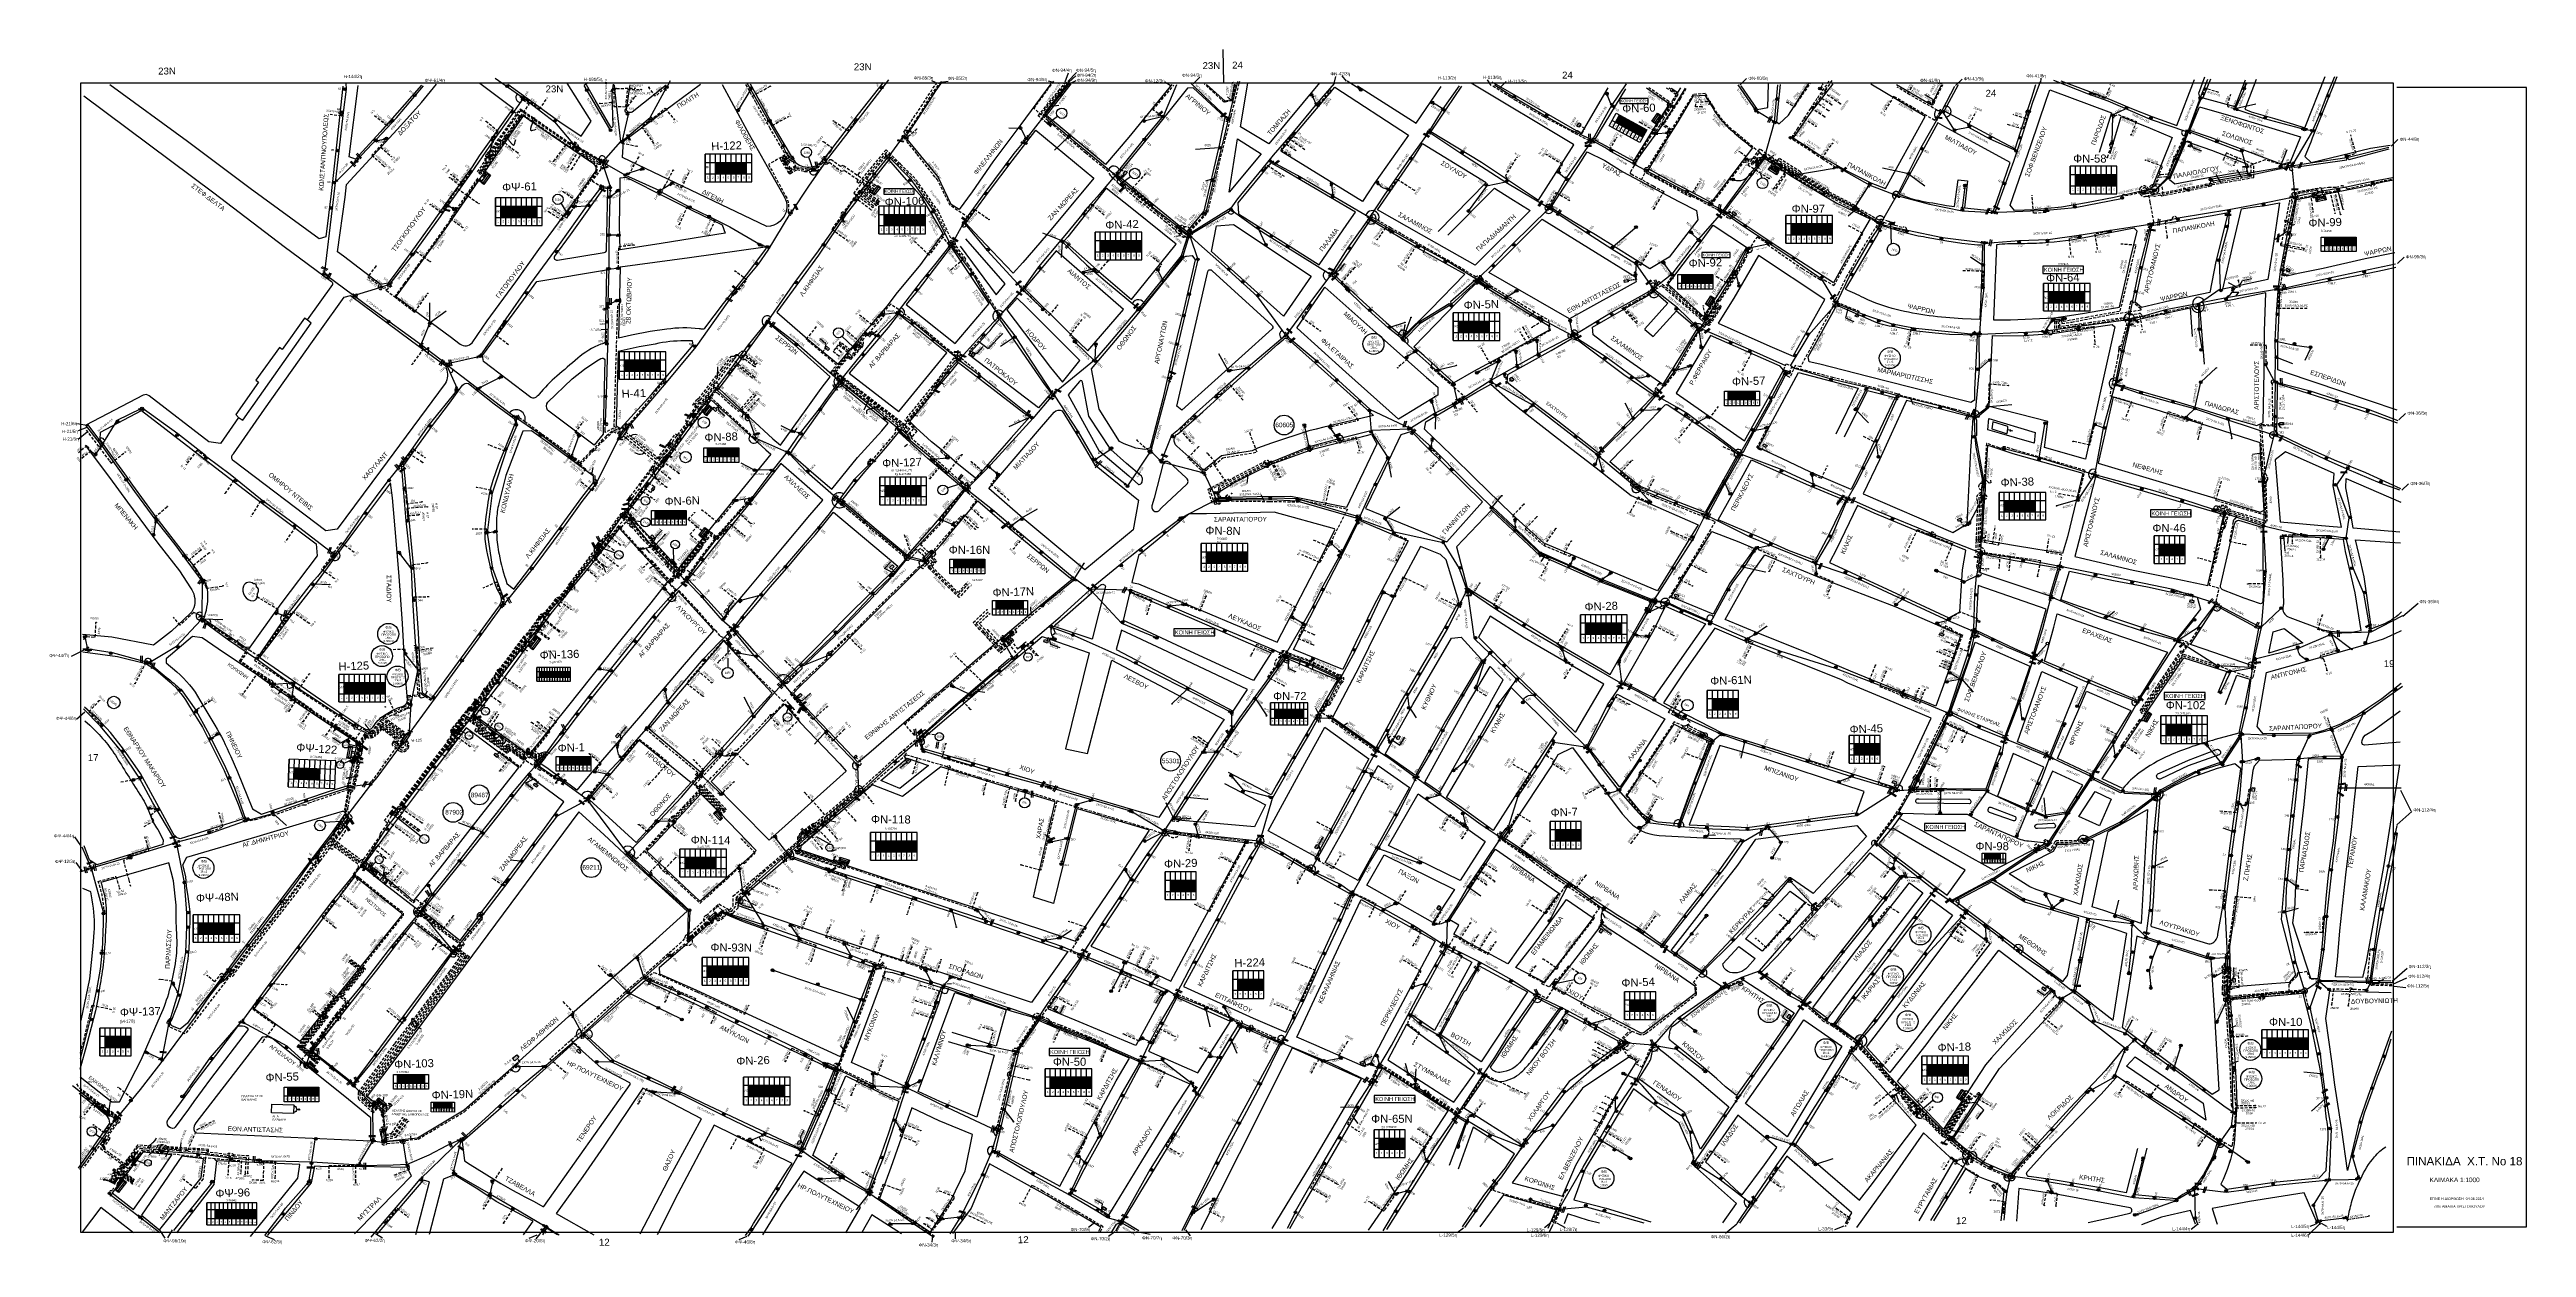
# Model space of a CAD drawing. Header units: millimetres. Extents: x 898 to 5598, y 789 to 3443.
# Drawn here: x 898 to 3048, y 789 to 1828 of the extents above; entities outside this region: 1.
import ezdxf
from ezdxf.enums import TextEntityAlignment as Align

# ---------------------------------------------------------------- set-up
doc = ezdxf.new("R2010")
doc.units = ezdxf.units.MM
doc.linetypes.add('DASHED', pattern=[19.05, 12.7, -6.35])
for name, color, linetype in [('4x50+13_5 ΕΝΑΕΡΙΑ', 7, 'SYN_LINE'), ('Link Box 2 Διευθύνσεων', 7, 'Continuous'), ('Link Box 4 Διευθύνσεων', 7, 'Continuous'), ('Pillar', 7, 'Continuous'), ('Pillar OTE', 7, 'Continuous'), ('Pillar Δημοτικού Φωτισμού', 7, 'Continuous'), ('Άγνωστα', 7, 'Continuous'), ('Ασφαλειοκιβώτια Χ.Τ 12 αναχωρήσεων', 7, 'Continuous'), ('Ασφαλειοκιβώτια Χ.Τ 6 αναχωρήσεων', 7, 'Continuous'), ('Ασφαλειοκιβώτια Χ.Τ 9 αναχωρήσεων', 7, 'Continuous'), ('Γυμνά εναέρια ΧΤ (1Φ)   2x16AL', 7, 'Continuous'), ('Γυμνά εναέρια ΧΤ (3Φ)   4x35CU', 7, 'Continuous'), ('Γυμνά εναέρια ΧΤ (3Φ)   4x50CU', 7, 'Continuous'), ('Γυμνά εναέρια ΧΤ και ΦΟΠ (3Φ)   4x50+16AL', 7, 'Continuous'), ('Εναέρια παροχή ΧΤ 4x16', 7, 'SYN_LINE'), ('Επίτονοι', 7, 'Continuous'), ('Επιγραφές - Σχήματα', 7, 'Continuous'), ('Επιτοίχιο Κουτί', 7, 'Continuous'), ('Καλώδια Χ.Τ. 3Χ50+35', 7, 'DASHED'), ('Καλώδια ΧΤ   15AL', 7, 'DASHED'), ('Καλώδια ΧΤ   3x150+50AL', 7, 'DASHED'), ('Καλώδια ΧΤ   3x150+50AL XLPE', 7, 'DASHED'), ('Καλώδια ΧΤ   3x150+50CU', 7, 'DASHED'), ('Καλώδια ΧΤ   3x150+70AL', 7, 'DASHED'), ('Καλώδια ΧΤ   3x150AL+50CU', 7, 'DASHED'), ('Καλώδια ΧΤ   3x150AL+50XLPE', 7, 'DASHED'), ('Καλώδια ΧΤ   3x95+35 CU', 7, 'DASHED'), ('Καλώδια ΧΤ   3x95+35 XLPE', 7, 'DASHED'), ('Καλώδια ΧΤ   3x95+50 AL XLPE', 7, 'DASHED'), ('Καλώδια ΧΤ   4x25CU', 7, 'DASHED'), ('Καλώδια ΧΤ   4x6CU', 7, 'DASHED'), ('Μηχανική τομή', 7, 'Continuous'), ('Στύλος Ξύλινος', 7, 'Continuous'), ('Στύλος Ξύλινος @ 1', 7, 'Continuous'), ('Στύλος ΦΜ', 7, 'Continuous'), ('Στύλος ΦΜ @ 1', 7, 'Continuous'), ('Συνδέσεις', 7, 'Continuous'), ('Συνεστραμμένα ΧΤ   3x70+54.6+25 AL', 7, 'SYN_LINE'), ('Συνεστραμμένα ΧΤ   4x120+25 AL', 7, 'SYN_LINE'), ('Τομή', 7, 'Continuous'), ('Υποσταθμός εναέριος 2 στύλων', 7, 'Continuous'), ('Υποσταθμός πόλεως', 7, 'Continuous'), ('Υπόβαθρο ΔΕΗ', 7, 'Continuous'), ('Υπόγεια Καλώδια Δικτύου ΧΤ   .04', 7, 'DASHED'), ('Υπόγεια Καλώδια Δικτύου ΧΤ   .075', 7, 'DASHED'), ('Υπόγεια Καλώδια Δικτύου ΧΤ   .10', 7, 'DASHED'), ('Υπόγεια Καλώδια Δικτύου ΧΤ   .15', 7, 'DASHED'), ('Υπόγεια καλώδια Παροχών ΧΤ   .0225', 7, 'DASHED'), ('Υπόγεια καλώδια Παροχών ΧΤ   .15', 7, 'DASHED'), ('Υπόγεια καλώδια Παροχών ΧΤ   4x16AL', 7, 'DASHED'), ('Υπόγεια καλώδια Παροχών ΧΤ   4x16CU', 7, 'DASHED'), ('Υπόγεια καλώδια Παροχών ΧΤ   4x25', 7, 'DASHED'), ('Υπόγεια καλώδια Παροχών ΧΤ   4x50AL', 7, 'DASHED'), ('Υπόγεια καλώδια Παροχών ΧΤ   4x6', 7, 'DASHED')]:
    doc.layers.add(name, color=color, linetype=linetype)
doc.styles.add('ar', font='arial.ttf')
doc.styles.add('arial', font='arial.ttf')
doc.styles.get("Standard").update_dxf_attribs({"font": 'arial.ttf'})
doc.linetypes.add('SYN_LINE', pattern='A,0.5,-0.0001,["/\\/\\/\\/",Standard,S=0.1,R=0,X=0,Y=-0.05],-0.25', length=0.7501)
doc.dimstyles.new('ISO-25', dxfattribs={"dimtxt": 2.5, "dimasz": 2.5, "dimexe": 1.25, "dimexo": 0.625, "dimtad": 1, "dimtxsty": 'Standard', "dimcen": 2.5, "dimadec": 0, "dimazin": 0, "dimtfac": 1, "dimtmove": 0, "dimatfit": 3, "dimfxl": 1, "dimarcsym": 0})

# ---------------------------------------------------------------- blocks, each defined once
blk = doc.blocks.new('ΥΠΑΡΧΩΝ ΤΣΙΜΕΝΤΕΝΙΟΣ ΣΤΥΛΟΣ')
at = {"layer": 'Στύλος ΦΜ'}
blk.add_hatch(color=7, dxfattribs=at).paths.add_polyline_path([(-1.3, -2.3, 0.574793), (2.6, 0, 0.268822), (1.3, 2.3)])
at = {"layer": 'Στύλος ΦΜ', "color": 7}
blk.add_line((-1.3, -2.3), (1.3, 2.3), dxfattribs=at)
blk.add_circle((0, 0), 2.62, dxfattribs=at)
at = {"layer": 'Στύλος ΦΜ', "flags": 4}
for tag, p in [('ΤΥΠΟΣ', (-4.9, 3)), ('ΑΡΙΘΜΟΣ', (-4.7, 8.1))]:
    blk.add_attdef(tag, p, '', height=4, dxfattribs=at)
blk = doc.blocks.new('ΥΠΑΡΧΩΝ ΞΥΛΙΝΟΣ ΣΤΥΛΟΣ')
at = {"layer": 'Στύλος Ξύλινος'}
h = blk.add_hatch(color=7, dxfattribs=at)
h.paths.add_polyline_path([(-2.6, 0, 0.270008), (-1.3, -2.3), (1.3, 2.3, 0.576266)])
h.paths.add_polyline_path([(-1.3, -2.3, 0.574793), (2.6, 0, 0.268822), (1.3, 2.3)])
at = {"layer": 'Στύλος Ξύλινος', "color": 7}
blk.add_line((-1.3, -2.3), (1.3, 2.3), dxfattribs=at)
blk.add_circle((0, 0), 2.62, dxfattribs=at)
at = {"layer": 'Στύλος Ξύλινος', "flags": 4}
for tag, p in [('ΑΡΙΘΜΟΣ', (-4.9, 8.6)), ('ΤΥΠΟΣ', (-4.8, 3.4))]:
    blk.add_attdef(tag, p, '', height=4, dxfattribs=at)
blk = doc.blocks.new('ΥΠΟΣΤΑΘΜΟΣ ΕΝΑΕΡΙΟΣ ΕΠΙ 2 ΣΤΥΛΩΝ')
at = {"layer": 'Υποσταθμός εναέριος 2 στύλων', "linetype": 'Continuous'}
for points in [[(-12, -2.1, 0.574793), (-8.5, -0.1, 0.268822), (-9.6, 2)], [(9.7, -2.1, 0.574793), (13.2, -0.1, 0.268822), (12, 1.9)]]:
    blk.add_hatch(color=256, dxfattribs=at).paths.add_polyline_path(points)
for p, q in [((-12, -2.1), (-9.6, 2)), ((9.7, -2.1), (12, 1.9))]:
    blk.add_line(p, q, dxfattribs=at)
for centre in [(-10.8, -0.1), (10.8, -0.1)]:
    blk.add_circle(centre, 2.36, dxfattribs=at)
at = {"layer": 'Υποσταθμός πόλεως', "linetype": 'Continuous', "ltscale": 40}
blk.add_lwpolyline([(-8.6, 2.8), (8.6, 2.8), (8.6, -2.8), (-8.6, -2.8)], close=True, dxfattribs=at)
for points in [[(-5.8, 0), (-8.6, 2.8)], [(-8.6, -2.8), (-5.8, 0)], [(-5.8, 0), (5.8, 0)], [(5.8, 0), (8.6, 2.8)], [(8.6, -2.8), (5.8, 0)]]:
    blk.add_lwpolyline(points, dxfattribs=at)
at = {"layer": 'Υποσταθμός εναέριος 2 στύλων', "ltscale": 40, "flags": 1}
for tag, p in [('ΜΕΤΑΣΧΗΜΑΤΙΣΜΟΣ', (14.1, 2.5)), ('ΙΣΧΥΣ', (14.1, -0.3)), ('ΑΡΙΘΜΟΣ', (14.2, -3))]:
    blk.add_attdef(tag, p, '', height=1.8, dxfattribs=at)
blk = doc.blocks.new('ΥΠΟΣΤΑΘΜΟΣ ΠΟΛΕΩΣ 8 ΑΝΑΧΩΡΗΣΕΩΝ')
at = {"layer": 'Υποσταθμός πόλεως', "linetype": 'Continuous', "ltscale": 40}
for p, q in [((-8.2, -2.8), (-8.2, -4)), ((-5.9, -2.8), (-5.9, -4)), ((-3.5, -2.8), (-3.5, -4)), ((-1.3, -2.8), (-1.3, -4)), ((1.2, -2.8), (1.2, -4)), ((3.6, -2.8), (3.6, -4)), ((6, -2.8), (6, -4)), ((8.2, -2.8), (8.2, -4))]:
    blk.add_line(p, q, dxfattribs=at)
blk.add_lwpolyline([(-8.6, 2.8), (8.6, 2.8), (8.6, -2.8), (-8.6, -2.8)], close=True, dxfattribs=at)
for points in [[(-5.8, 0), (-8.6, 2.8)], [(5.8, 0), (8.6, 2.8)], [(-8.6, -2.8), (-5.8, 0)], [(-5.8, 0), (5.8, 0)], [(8.6, -2.8), (5.8, 0)]]:
    blk.add_lwpolyline(points, dxfattribs=at)
at = {"layer": 'Υποσταθμός πόλεως', "linetype": 'SYN_LINE', "ltscale": 40, "flags": 1}
for tag, p in [('ΜΕΤΑΣΧΗΜΑΤΙΣΜΟΣ', (9.6, 1.4)), ('ΙΣΧΥΣ', (9.6, -1.4)), ('ΑΡΙΘΜΟΣ', (9.7, -4.1))]:
    blk.add_attdef(tag, p, '', height=1.8, dxfattribs=at)
blk = doc.blocks.new('LINK BOX 4 ΑΝΑΧΩΡΗΣΕΩΝ')
at = {"layer": 'Link Box 4 Διευθύνσεων', "ltscale": 40}
blk.add_hatch(color=256, dxfattribs=at).paths.add_polyline_path([(-3.5, 0), (-3.5, -4.7), (3.5, -4.7), (3.5, 0)])
for p, q in [((-3.5, 0), (-5.3, 0)), ((5.3, 0), (3.5, 0)), ((-3.5, -4.7), (-5.3, -4.7)), ((5.3, -4.7), (3.5, -4.7))]:
    blk.add_line(p, q, dxfattribs=at)
blk.add_lwpolyline([(-3.5, -4.7), (-3.5, 0), (3.5, 0), (3.5, -4.7)], close=True, dxfattribs=at)
blk = doc.blocks.new('ΠΡΟΒΛΕΠΟΜΕΝΟΣ ΞΥΛΙΝΟΣ ΣΤΥΛΟΣ')
at = {"layer": 'Στύλος Ξύλινος', "color": 7}
blk.add_circle((0, 0), 2.62, dxfattribs=at)
at = {"layer": 'Στύλος Ξύλινος', "flags": 4}
for tag, p in [('ΤΥΠΟΣ', (-6.8, 2.2)), ('ΑΡΙΘΜΟΣ', (-6.5, 7))]:
    blk.add_attdef(tag, p, '', height=4, dxfattribs=at)
blk = doc.blocks.new('ΑΣΦΑΛΕΙΟΚΙΒΩΤΙΟ ΥΠΟΣΤΑΘΜΟΥ 9 ΑΝΑΧΩΡΗΣΕΩΝ')
at = {"layer": 'Ασφαλειοκιβώτια Χ.Τ 9 αναχωρήσεων', "ltscale": 40}
for p, q in [((-23.8, 40.4), (24, 40.4)), ((-23.8, 31.4), (24, 31.4)), ((-23.8, 22.4), (24, 22.4)), ((-23.8, 13.4), (24, 13.4)), ((-23.8, 4.4), (24, 4.4)), ((-9.7, 40.4), (-9.7, -40.6)), ((9.9, 40.4), (9.9, -40.6)), ((-23.8, -4.6), (24, -4.6)), ((-23.8, -13.6), (24, -13.6)), ((-23.8, -22.6), (24, -22.6)), ((-23.8, -31.6), (24, -31.6))]:
    blk.add_line(p, q, dxfattribs=at)
at = {"layer": 'Ασφαλειοκιβώτια Χ.Τ 9 αναχωρήσεων'}
blk.add_lwpolyline([(-23.8, -40.6), (24, -40.6), (24, 40.4), (-23.8, 40.4)], close=True, dxfattribs=at)
for s, p in [('3', (-18.1, 19.3)), ('5', (-18.1, 1.3)), ('1', (-18.1, 37)), ('2', (-18.1, 28.4)), ('4', (-18.1, 10.3)), ('6', (-18.1, -7.8)), ('8', (-18.1, -25.8)), ('9', (-18.1, -34.5)), ('7', (-18.1, -16.1))]:
    blk.add_text(s, height=3.6, rotation=270, dxfattribs=at).set_placement(p)
at = {"layer": 'Ασφαλειοκιβώτια Χ.Τ 9 αναχωρήσεων', "ltscale": 40}
for tag, height, p in [('ΟΝΟΜΑ', 5, (-0.2, 44.3)), ('ΚΕΙΜΕΝΟ 1', 2, (17.1, 35.6)), ('ΚΕΙΜΕΝΟ 2', 2, (17.1, 26.9)), ('ΚΕΙΜΕΝΟ 3', 2, (17.1, 17.7)), ('ΚΕΙΜΕΝΟ 4', 2, (17.1, 8.7)), ('ΚΕΙΜΕΝΟ 5', 2, (17.1, -0.1)), ('ΣΧ', 2, (-0.1, -42.6)), ('ΚΕΙΜΕΝΟ 6', 2, (17.1, -9.1)), ('ΚΕΙΜΕΝΟ 7', 2, (17.1, -18.1)), ('ΚΕΙΜΕΝΟ 8', 2, (17.1, -26.9)), ('ΚΕΙΜΕΝΟ 9', 2, (17.1, -36))]:
    blk.add_attdef(tag, text='', height=height, dxfattribs=at).set_placement(p, align=Align.MIDDLE_CENTER)
blk = doc.blocks.new('ΑΣΦΑΛΕΙΟΚΙΒΩΤΙΟ ΥΠΟΣΤΑΘΜΟΥ 6 ΑΝΑΧΩΡΗΣΕΩΝ')
at = {"layer": 'Ασφαλειοκιβώτια Χ.Τ 6 αναχωρήσεων', "ltscale": 40}
for p, q in [((-23.9, 27), (23.9, 27)), ((-23.9, 18), (23.9, 18)), ((-23.9, 9), (23.9, 9)), ((-23.9, 0), (23.9, 0)), ((-9.8, 27), (-9.8, -27)), ((9.8, 27), (9.8, -27)), ((-23.9, -9), (23.9, -9)), ((-23.9, -18), (23.9, -18))]:
    blk.add_line(p, q, dxfattribs=at)
at = {"layer": 'Ασφαλειοκιβώτια Χ.Τ 6 αναχωρήσεων'}
blk.add_lwpolyline([(-23.9, -27), (23.9, -27), (23.9, 27), (-23.9, 27)], close=True, dxfattribs=at)
for s, p in [('3', (-18.1, 6.4)), ('1', (-18.1, 24)), ('2', (-18.1, 15.4)), ('5', (-18.1, -11.7)), ('6', (-18.1, -20.8)), ('4', (-18.1, -2.7))]:
    blk.add_text(s, height=3.6, rotation=270, dxfattribs=at).set_placement(p)
at = {"layer": 'Ασφαλειοκιβώτια Χ.Τ 6 αναχωρήσεων', "ltscale": 40}
for tag, height, p in [('ΟΝΟΜΑ', 5, (-0.3, 31.7)), ('ΚΕΙΜΕΝΟ 1', 2, (17, 22.4)), ('ΚΕΙΜΕΝΟ 2', 2, (17, 13.7)), ('ΚΕΙΜΕΝΟ 3', 2, (17, 4.3)), ('ΣΧ', 2, (-0.2, -29.2)), ('ΚΕΙΜΕΝΟ 4', 2, (17, -4.7)), ('ΚΕΙΜΕΝΟ 5', 2, (17, -13.5)), ('ΚΕΙΜΕΝΟ 6', 2, (17, -22.4))]:
    blk.add_attdef(tag, text='', height=height, dxfattribs=at).set_placement(p, align=Align.MIDDLE_CENTER)
blk = doc.blocks.new('ΑΣΦΑΛΕΙΟΚΙΒΩΤΙΟ ΥΠΟΣΤΑΘΜΟΥ 12 ΑΝΑΧΩΡΗΣΕΩΝ')
at = {"layer": 'Ασφαλειοκιβώτια Χ.Τ 12 αναχωρήσεων', "ltscale": 40}
for p, q in [((-23.9, 54), (23.9, 54)), ((-9.8, 54), (-9.8, -54)), ((9.8, 54), (9.8, -54)), ((-23.9, 45), (23.9, 45)), ((-23.9, 36), (23.9, 36)), ((-23.9, 27), (23.9, 27)), ((-23.9, 18), (23.9, 18)), ((-23.9, 9), (23.9, 9)), ((-23.9, 0), (23.9, 0)), ((-23.9, -9), (23.9, -9)), ((-23.9, -18), (23.9, -18)), ((-23.9, -27), (23.9, -27)), ((-23.9, -36), (23.9, -36)), ((-23.9, -45), (23.9, -45))]:
    blk.add_line(p, q, dxfattribs=at)
at = {"layer": 'Ασφαλειοκιβώτια Χ.Τ 12 αναχωρήσεων'}
blk.add_lwpolyline([(-23.9, -54), (23.9, -54), (23.9, 54), (-23.9, 54)], close=True, dxfattribs=at)
for s, p in [('1', (-18.6, 51.2)), ('2', (-18.6, 42.6)), ('3', (-18.6, 33.5)), ('4', (-18.6, 24.5)), ('5', (-18.6, 15.5)), ('6', (-18.6, 6.4)), ('10', (-18.8, -28.5)), ('11', (-18.8, -37.3)), ('12', (-18.8, -46.7)), ('7', (-18.6, -1.9)), ('8', (-18.6, -11.6)), ('9', (-18.6, -20.3))]:
    blk.add_text(s, height=3.6, rotation=270, dxfattribs=at).set_placement(p)
at = {"layer": 'Ασφαλειοκιβώτια Χ.Τ 12 αναχωρήσεων', "ltscale": 40}
for tag, height, p in [('ΟΝΟΜΑ', 5, (0.1, 57.9)), ('ΚΕΙΜΕΝΟ 1', 2, (17.3, 49.2)), ('ΚΕΙΜΕΝΟ 2', 2, (17.3, 40.5)), ('ΚΕΙΜΕΝΟ 3', 2, (17.3, 31.4)), ('ΚΕΙΜΕΝΟ 4', 2, (17.3, 22.4)), ('ΚΕΙΜΕΝΟ 5', 2, (17.3, 13.6)), ('ΚΕΙΜΕΝΟ 6', 2, (17.3, 4.7)), ('ΚΕΙΜΕΝΟ 10', 2, (17.3, -31.5)), ('ΚΕΙΜΕΝΟ 11', 2, (17.3, -40.6)), ('ΚΕΙΜΕΝΟ 12', 2, (17.3, -49.5)), ('ΚΕΙΜΕΝΟ 7', 2, (17.3, -4.4)), ('ΚΕΙΜΕΝΟ 8', 2, (17.3, -13.2)), ('ΚΕΙΜΕΝΟ 9', 2, (17.3, -22.3)), ('ΣΧ', 2, (0.2, -56.1))]:
    blk.add_attdef(tag, text='', height=height, dxfattribs=at).set_placement(p, align=Align.MIDDLE_CENTER)
blk = doc.blocks.new('ΜΗΧΑΝΙΚΗ ΤΟΜΗ')
at = {"layer": 'Μηχανική τομή', "ltscale": 40}
for p, q in [((-1.9, 0.8), (1.9, 0.8)), ((1.9, 0), (-1.9, 0))]:
    blk.add_line(p, q, dxfattribs=at)
blk = doc.blocks.new('ΤΟΜΗ')
at = {"layer": 'Τομή', "ltscale": 40}
for p, q in [((-5.7, 0), (5.7, 0)), ((5.7, -2.3), (-5.7, -2.3))]:
    blk.add_line(p, q, dxfattribs=at)
blk = doc.blocks.new('LINK BOX 2 ΑΝΑΧΩΡΗΣΕΩΝ')
at = {"layer": 'Link Box 2 Διευθύνσεων', "ltscale": 40}
blk.add_hatch(color=256, dxfattribs=at).paths.add_polyline_path([(-2, 1.3), (-2, -1.5), (1.9, -1.5), (1.9, 1.3)])
for p, q in [((-2, -0.1), (-4.3, -0.1)), ((4.1, -0.1), (1.9, -0.1))]:
    blk.add_line(p, q, dxfattribs=at)
blk.add_lwpolyline([(-2, -1.5), (-2, 1.3), (1.9, 1.3), (1.9, -1.5)], close=True, dxfattribs=at)
blk = doc.blocks.new('ΥΠΟΣΤΑΘΜΟΣ ΠΟΛΕΩΣ 6 ΑΝΑΧΩΡΗΣΕΩΝ')
at = {"layer": 'Υποσταθμός πόλεως', "linetype": 'Continuous', "ltscale": 40}
for p, q in [((-8.2, -2.8), (-8.2, -4)), ((-5, -2.8), (-5, -4)), ((-1.7, -2.8), (-1.7, -4)), ((1.7, -2.8), (1.7, -4)), ((5.1, -2.8), (5.1, -4)), ((8.2, -2.8), (8.2, -4))]:
    blk.add_line(p, q, dxfattribs=at)
blk.add_lwpolyline([(-8.6, 2.8), (8.6, 2.8), (8.6, -2.8), (-8.6, -2.8)], close=True, dxfattribs=at)
for points in [[(-5.8, 0), (-8.6, 2.8)], [(5.8, 0), (8.6, 2.8)], [(-8.6, -2.8), (-5.8, 0)], [(-5.8, 0), (5.8, 0)], [(8.6, -2.8), (5.8, 0)]]:
    blk.add_lwpolyline(points, dxfattribs=at)
at = {"layer": 'Υποσταθμός πόλεως', "linetype": 'SYN_LINE', "ltscale": 40, "flags": 1}
for tag, p in [('ΜΕΤΑΣΧΗΜΑΤΙΣΜΟΣ', (9.6, 1.9)), ('ΙΣΧΥΣ', (9.6, -0.9)), ('ΑΡΙΘΜΟΣ', (9.7, -3.6))]:
    blk.add_attdef(tag, p, '', height=1.8, dxfattribs=at)
blk = doc.blocks.new('Pillar')
at = {"layer": 'Υποσταθμός πόλεως', "linetype": 'Continuous', "ltscale": 40}
blk.add_lwpolyline([(-8.6, 2.8), (8.6, 2.8), (8.6, -2.8), (-8.6, -2.8)], close=True, dxfattribs=at)
for points in [[(-5.8, 0), (-8.6, 2.8)], [(-8.6, -2.8), (-5.8, 0)], [(-5.8, 0), (5.8, 0)], [(5.8, 0), (8.6, 2.8)], [(8.6, -2.8), (5.8, 0)]]:
    blk.add_lwpolyline(points, dxfattribs=at)
at = {"layer": 'Pillar', "ltscale": 40}
blk.add_attdef('PILLAR', (-5.7, 3.7), '', height=2.52, dxfattribs=at)
blk = doc.blocks.new('ΥΠΟΣΤΑΘΜΟΣ ΠΟΛΕΩΣ 9 ΑΝΑΧΩΡΗΣΕΩΝ')
at = {"layer": 'Υποσταθμός πόλεως', "ltscale": 40}
for p, q in [((-9.6, -2.8), (-9.6, -4)), ((-7.1, -2.8), (-7.1, -4)), ((-4.8, -2.8), (-4.8, -4)), ((-2.4, -2.8), (-2.4, -4)), ((0.1, -2.8), (0.1, -4)), ((2.5, -2.8), (2.5, -4)), ((5, -2.8), (5, -4)), ((7.5, -2.8), (7.5, -4)), ((9.6, -2.8), (9.6, -4))]:
    blk.add_line(p, q, dxfattribs=at)
blk.add_lwpolyline([(-10, 2.8), (10, 2.8), (10, -2.8), (-10, -2.8)], close=True, dxfattribs=at)
for points in [[(-7.2, 0), (-10, 2.8)], [(-10, -2.8), (-7.2, 0)], [(-7.2, 0), (7.2, 0)], [(7.2, 0), (10, 2.8)], [(10, -2.8), (7.2, 0)]]:
    blk.add_lwpolyline(points, dxfattribs=at)
at = {"layer": 'Υποσταθμός πόλεως', "linetype": 'SYN_LINE', "ltscale": 40, "flags": 1}
for tag, p in [('ΜΕΤΑΣΧΗΜΑΤΙΣΜΟΣ', (10.8, 1.7)), ('ΙΣΧΥΣ', (10.8, -1.1)), ('ΑΡΙΘΜΟΣ', (10.9, -3.8))]:
    blk.add_attdef(tag, p, '', height=1.8, dxfattribs=at)
blk = doc.blocks.new('ΕΠΙΤΟΝΟΣ')
at = {"layer": 'Επίτονοι', "lineweight": 40, "ltscale": 40}
blk.add_hatch(color=256, dxfattribs=at).paths.add_polyline_path([(-1.1, 6.5), (0, 9.1), (1.1, 6.5)])
for p, q in [((-1.1, 6.5), (0, 9.1)), ((1.1, 6.5), (-1.1, 6.5)), ((-1.1, 6.5), (0, 6.5)), ((0, 9.1), (1.1, 6.5)), ((0, 6.5), (0, 0))]:
    blk.add_line(p, q, dxfattribs=at)
blk = doc.blocks.new('PILLAR ΔΗΜΟΤΙΚΟΥ ΦΩΤΙΣΜΟΥ')
at = {"layer": 'Pillar Δημοτικού Φωτισμού', "ltscale": 40}
for p, q in [((-3.6, 2), (3.1, 2)), ((-3.6, -2), (-3.6, 2)), ((3.1, 2), (3.1, -2)), ((3.1, -2), (-3.6, -2))]:
    blk.add_line(p, q, dxfattribs=at)
at = {"layer": 'Pillar Δημοτικού Φωτισμού', "insert": (-2.1, 0.7), "char_height": 1.357, "width": 109.961, "attachment_point": 1}
blk.add_mtext('{\\fArial|b1|i0|c161|p34;ΠΔΦ}', dxfattribs=at)
blk = doc.blocks.new('_ΣΥΝΔΕΣΗ')
at = {"layer": 'Συνδέσεις', "linetype": 'SYN_LINE', "ltscale": 40}
blk.add_hatch(color=256, dxfattribs=at).paths.add_polyline_path([(0.5, 0, 1), (-0.5, 0, 1)])
at = {"layer": 'Συνδέσεις'}
blk.add_circle((0, 0), 0.5, dxfattribs=at)
blk = doc.blocks.new('ΕΠΙΤΟΙΧΙΟ ΚΟΥΤΙ')
at = {"layer": 'Επιτοίχιο Κουτί', "ltscale": 40}
blk.add_lwpolyline([(-2.1, 1.4), (1.9, 1.4), (1.9, -1.4), (-2.1, -1.4)], close=True, dxfattribs=at)
blk = doc.blocks.new('TSONTA XT1')
at = {"ltscale": 40}
h = blk.add_hatch(color=256, dxfattribs=at)
h.dxf.hatch_style = 1
h.paths.add_polyline_path([(596, 2487.7), (597.1, 2488.8), (596, 2489.9), (594.9, 2488.8)])
blk.add_lwpolyline([(594.9, 2488.8), (596, 2489.9), (597.1, 2488.8), (596, 2487.7)], close=True, dxfattribs=at)
blk = doc.blocks.new('τομή_')
at = {"layer": 'Επιγραφές - Σχήματα'}
for p, q in [((-1.3, -0.2), (0.1, 0.7)), ((-1.1, -0.5), (0.3, 0.5)), ((-0.7, 0.6), (-0.3, -0.4))]:
    blk.add_line(p, q, dxfattribs=at)
blk = doc.blocks.new('ΥΠΟΣΤΑΘΜΟΣ ΠΟΛΕΩΣ 13 ΑΝΑΧΩΡΗΣΕΩΝ')
at = {"layer": 'Υποσταθμός πόλεως', "ltscale": 40}
for p, q in [((-11.1, -2.8), (-11.1, -4)), ((-9.5, -2.8), (-9.5, -4)), ((-7.8, -2.8), (-7.8, -4)), ((-6, -2.8), (-6, -4)), ((-4.1, -2.8), (-4.1, -4)), ((-2.3, -2.8), (-2.3, -4)), ((-0.4, -2.8), (-0.4, -4)), ((1.5, -2.8), (1.5, -4)), ((3.4, -2.8), (3.4, -4)), ((5.4, -2.8), (5.4, -4)), ((7.3, -2.8), (7.3, -4)), ((9.3, -2.8), (9.3, -4)), ((11.1, -2.8), (11.1, -4))]:
    blk.add_line(p, q, dxfattribs=at)
blk.add_lwpolyline([(-11.4, 2.8), (11.4, 2.8), (11.4, -2.8), (-11.4, -2.8)], close=True, dxfattribs=at)
for points in [[(-8.6, 0), (-11.4, 2.8)], [(-11.4, -2.8), (-8.6, 0)], [(-8.6, 0), (8.6, 0)], [(8.6, 0), (11.4, 2.8)], [(11.4, -2.8), (8.6, 0)]]:
    blk.add_lwpolyline(points, dxfattribs=at)
at = {"layer": 'Υποσταθμός πόλεως', "linetype": 'SYN_LINE', "ltscale": 40, "flags": 1}
for tag, p in [('ΜΕΤΑΣΧΗΜΑΤΙΣΜΟΣ', (12.2, 1.7)), ('ΙΣΧΥΣ', (12.2, -1.1)), ('ΑΡΙΘΜΟΣ', (12.3, -3.8))]:
    blk.add_attdef(tag, p, '', height=1.8, dxfattribs=at)
blk = doc.blocks.new('LINK BOX 2 ΑΝΑΧΩΡΗΣΕΩΝ_')
at = {"layer": 'Link Box 2 Διευθύνσεων', "ltscale": 40}
for points in [[(-4.3, -0.3, 1), (-4.3, 0.3, 1)], [(-2.1, 1.4), (-2.1, -1.4), (1.8, -1.4), (1.8, 1.4)], [(4.1, -0.3, 1), (4.1, 0.3, 1)]]:
    blk.add_hatch(color=256, dxfattribs=at).paths.add_polyline_path(points)
for p, q in [((-2.1, 0), (-4.3, 0)), ((4.1, 0), (1.8, 0))]:
    blk.add_line(p, q, dxfattribs=at)
blk.add_lwpolyline([(-2.1, -1.4), (-2.1, 1.4), (1.8, 1.4), (1.8, -1.4)], close=True, dxfattribs=at)
for centre in [(-4.3, 0), (4.1, 0)]:
    blk.add_circle(centre, 0.315, dxfattribs=at)
blk = doc.blocks.new('PILLAR ΟΤΕ')
at = {"layer": 'Pillar OTE', "ltscale": 40}
blk.add_lwpolyline([(-3.3, 2), (3.4, 2), (3.4, -2), (-3.3, -2)], close=True, dxfattribs=at)
at = {"layer": 'Pillar OTE', "insert": (-1.8, 0.7), "char_height": 1.357, "width": 109.961, "attachment_point": 1}
blk.add_mtext('{\\fArial|b1|i0|c161|p34;OTE}', dxfattribs=at)
blk = doc.blocks.new('PINAKAKI13ORIZ')
at = {"layer": 'Ασφαλειοκιβώτια Χ.Τ 9 αναχωρήσεων', "ltscale": 40}
for p, q in [((1638.1, 65.2), (1638.1, 77.2)), ((1638.1, 73.6), (1658.4, 73.6)), ((1638.1, 68.7), (1658.4, 68.7)), ((1640.4, 65.2), (1640.4, 77.2)), ((1642.6, 65.2), (1642.6, 77.2)), ((1644.9, 65.2), (1644.9, 77.2)), ((1647.1, 65.2), (1647.1, 77.2)), ((1647.1, 73.6), (1667.4, 73.6)), ((1647.1, 68.7), (1667.4, 68.7)), ((1649.4, 65.2), (1649.4, 77.2)), ((1651.6, 65.2), (1651.6, 77.2)), ((1653.9, 65.2), (1653.9, 77.2)), ((1656.1, 65.2), (1656.1, 77.2)), ((1660.6, 65.2), (1660.6, 77.2)), ((1662.9, 65.2), (1662.9, 77.2)), ((1665.1, 65.2), (1665.1, 77.2))]:
    blk.add_line(p, q, dxfattribs=at)
at = {"layer": 'Ασφαλειοκιβώτια Χ.Τ 9 αναχωρήσεων'}
for points in [[(1649.4, 77.2), (1638.1, 77.2), (1638.1, 65.2), (1649.4, 65.2)], [(1658.4, 65.2), (1658.4, 77.2), (1649.4, 77.2)], [(1649.4, 65.2), (1658.4, 65.2)], [(1667.4, 65.2), (1667.4, 77.2), (1658.4, 77.2)], [(1658.4, 65.2), (1667.4, 65.2)]]:
    blk.add_lwpolyline(points, dxfattribs=at)
for s, p in [('1', (1638.9, 66.5)), ('2', (1641.1, 66.5)), ('3', (1643.3, 66.5)), ('4', (1645.6, 66.5)), ('5', (1647.8, 66.5)), ('6', (1650.1, 66.5)), ('7', (1652.2, 66.5)), ('8', (1654.6, 66.5)), ('9', (1656.8, 66.5)), ('10', (1659.1, 66.5)), ('11', (1661.2, 66.5)), ('12', (1663.6, 66.5)), ('13', (1665.8, 66.5))]:
    blk.add_text(s, height=0.9, dxfattribs=at).set_placement(p)

msp = doc.modelspace()

# ---------------------------------------------------------------- hatches: boundary and pattern name
at = {"layer": 'Pillar OTE', "ltscale": 40}
h = msp.add_hatch(color=256, dxfattribs=at)
h.dxf.hatch_style = 1
h.paths.add_polyline_path([(2835.8, 1660.2), (2835, 1660), (2835.6, 1659.6)])
h = msp.add_hatch(color=256, dxfattribs=at)
h.dxf.hatch_style = 1
h.paths.add_polyline_path([(1479, 1519.7), (1478.8, 1518.9), (1479.6, 1519.2)])
h = msp.add_hatch(color=256, dxfattribs=at)
h.dxf.hatch_style = 1
h.paths.add_polyline_path([(1406.6, 1417.3), (1406.3, 1416.6), (1406.9, 1416.8)])
at = {"layer": 'Pillar OTE', "ltscale": 60}
h = msp.add_hatch(color=256, dxfattribs=at)
h.dxf.hatch_style = 1
h.paths.add_polyline_path([(1448.1, 1376.8), (1448.5, 1376.7), (1448.3, 1377.1)])
at = {"layer": 'Pillar OTE', "ltscale": 40}
h = msp.add_hatch(color=256, dxfattribs=at)
h.dxf.hatch_style = 1
h.paths.add_polyline_path([(1436.5, 1366.7), (1435.9, 1366.9), (1436.2, 1366.3)])
h = msp.add_hatch(color=256, dxfattribs=at)
h.dxf.hatch_style = 1
h.paths.add_polyline_path([(1277.2, 1269.8), (1276.8, 1269.9), (1277, 1269.5)])
h = msp.add_hatch(color=256, dxfattribs=at)
h.dxf.hatch_style = 1
h.paths.add_polyline_path([(1289.6, 1285.4), (1289.2, 1285.5), (1289.4, 1285.2)])
h = msp.add_hatch(color=256, dxfattribs=at)
h.dxf.hatch_style = 1
h.paths.add_polyline_path([(1158.4, 1231.2), (1158.3, 1230.7), (1158.8, 1231)])
h = msp.add_hatch(color=256, dxfattribs=at)
h.dxf.hatch_style = 1
h.paths.add_polyline_path([(1249.2, 1232.6), (1248.8, 1232.7), (1249, 1232.3)])
h = msp.add_hatch(color=256, dxfattribs=at)
h.dxf.hatch_style = 1
h.paths.add_polyline_path([(1250.6, 1232.7), (1250.2, 1232.8), (1250.4, 1232.4)])
h = msp.add_hatch(color=256, dxfattribs=at)
h.dxf.hatch_style = 1
h.paths.add_polyline_path([(1247, 1224.5), (1246.6, 1224.6), (1246.8, 1224.2)])
h = msp.add_hatch(color=256, dxfattribs=at)
h.dxf.hatch_style = 1
h.paths.add_polyline_path([(1639.1, 1220), (1639.8, 1219.7), (1639.6, 1220.4)])
h = msp.add_hatch(color=256, dxfattribs=at)
h.dxf.hatch_style = 1
h.paths.add_polyline_path([(1494.7, 1092.9), (1495.3, 1092.6), (1495.1, 1093.2)])
h = msp.add_hatch(color=256, dxfattribs=at)
h.dxf.hatch_style = 1
h.paths.add_polyline_path([(937.7, 915), (937.6, 914.6), (938, 914.8)])
at = {"layer": 'Ασφαλειοκιβώτια Χ.Τ 9 αναχωρήσεων', "ltscale": 40}
for color, points in [(6, [(1476.2, 1720.4), (1480.7, 1720.4), (1480.7, 1730.3), (1476.2, 1730.3)]), (5, [(1485.2, 1730.3), (1480.7, 1730.3), (1480.7, 1720.4), (1485.2, 1720.4)]), (85, [(1485.2, 1720.4), (1489.7, 1720.4), (1489.7, 1730.3), (1485.2, 1730.3)]), (30, [(1489.7, 1720.4), (1494.2, 1720.4), (1494.2, 1730.3), (1489.7, 1730.3)]), (173, [(1494.2, 1720.4), (1498.7, 1720.4), (1498.7, 1730.3), (1494.2, 1730.3)]), (1, [(1498.7, 1720.4), (1503.2, 1720.4), (1503.2, 1730.3), (1498.7, 1730.3)]), (1, [(2656.6, 1710.1), (2661.1, 1710.1), (2661.1, 1719.9), (2656.6, 1719.9)]), (6, [(2661.1, 1710.1), (2665.6, 1710.1), (2665.6, 1719.9), (2661.1, 1719.9)]), (151, [(2670.1, 1719.9), (2665.6, 1719.9), (2665.6, 1710.1), (2670.1, 1710.1)]), (85, [(2670.1, 1710.1), (2674.6, 1710.1), (2674.6, 1719.9), (2670.1, 1719.9)]), (2, [(2674.6, 1710.1), (2679.1, 1710.1), (2679.1, 1719.9), (2674.6, 1719.9)]), (133, [(2679.1, 1710.1), (2683.6, 1710.1), (2683.6, 1719.9), (2679.1, 1719.9)]), (27, [(2683.6, 1710.1), (2688.1, 1710.1), (2688.1, 1719.9), (2683.6, 1719.9)]), (62, [(2688.1, 1710.1), (2692.6, 1710.1), (2692.6, 1719.9), (2688.1, 1719.9)]), (151, [(1289.7, 1682.6), (1294.2, 1682.6), (1294.2, 1692.4), (1289.7, 1692.4)]), (1, [(1294.2, 1682.6), (1298.7, 1682.6), (1298.7, 1692.4), (1294.2, 1692.4)]), (173, [(1303.2, 1692.4), (1298.7, 1692.4), (1298.7, 1682.6), (1303.2, 1682.6)]), (85, [(1303.2, 1682.6), (1307.7, 1682.6), (1307.7, 1692.4), (1303.2, 1692.4)]), (6, [(1307.7, 1682.6), (1312.2, 1682.6), (1312.2, 1692.4), (1307.7, 1692.4)]), (2, [(1312.2, 1682.6), (1316.7, 1682.6), (1316.7, 1692.4), (1312.2, 1692.4)]), (30, [(1316.7, 1682.6), (1321.2, 1682.6), (1321.2, 1692.4), (1316.7, 1692.4)]), (133, [(1622.4, 1675.4), (1626.9, 1675.4), (1626.9, 1685.2), (1622.4, 1685.2)]), (30, [(1631.5, 1685.2), (1627, 1685.2), (1627, 1675.4), (1631.5, 1675.4)]), (1, [(1631.5, 1675.5), (1636, 1675.5), (1636, 1685.3), (1631.5, 1685.3)]), (62, [(1636.1, 1675.5), (1640.6, 1675.5), (1640.6, 1685.3), (1636.1, 1685.3)]), (2, [(1640.5, 1675.4), (1645, 1675.4), (1645, 1685.2), (1640.5, 1685.2)]), (6, [(1645, 1675.4), (1649.5, 1675.4), (1649.5, 1685.2), (1645, 1685.2)]), (190, [(1649.5, 1675.4), (1654, 1675.4), (1654, 1685.2), (1649.5, 1685.2)]), (27, [(1654, 1675.3), (1658.5, 1675.3), (1658.5, 1685.1), (1654, 1685.1)]), (133, [(2409.9, 1667.4), (2414.4, 1667.4), (2414.4, 1677.2), (2409.9, 1677.2)]), (27, [(2414.4, 1667.4), (2418.9, 1667.4), (2418.9, 1677.2), (2414.4, 1677.2)]), (151, [(2423.4, 1677.2), (2418.9, 1677.2), (2418.9, 1667.4), (2423.4, 1667.4)]), (2, [(2423.4, 1667.4), (2427.9, 1667.4), (2427.9, 1677.2), (2423.4, 1677.2)]), (85, [(2427.9, 1667.4), (2432.4, 1667.4), (2432.4, 1677.2), (2427.9, 1677.2)]), (1, [(2432.4, 1667.4), (2436.9, 1667.4), (2436.9, 1677.2), (2432.4, 1677.2)]), (62, [(2436.9, 1667.4), (2441.4, 1667.4), (2441.4, 1677.2), (2436.9, 1677.2)]), (5, [(2441.4, 1667.4), (2445.9, 1667.4), (2445.9, 1677.2), (2441.4, 1677.2)]), (1, [(1810.2, 1652.7), (1814.7, 1652.7), (1814.7, 1662.5), (1810.2, 1662.5)]), (30, [(1814.7, 1652.7), (1819.2, 1652.7), (1819.2, 1662.5), (1814.7, 1662.5)]), (62, [(1823.7, 1662.5), (1819.2, 1662.5), (1819.2, 1652.7), (1823.7, 1652.7)]), (6, [(1823.7, 1652.7), (1828.2, 1652.7), (1828.2, 1662.5), (1823.7, 1662.5)]), (151, [(1828.2, 1652.7), (1832.7, 1652.7), (1832.7, 1662.5), (1828.2, 1662.5)]), (2, [(1832.7, 1652.7), (1837.2, 1652.7), (1837.2, 1662.5), (1832.7, 1662.5)]), (173, [(1837.2, 1652.7), (1841.7, 1652.7), (1841.7, 1662.5), (1837.2, 1662.5)]), (133, [(1841.7, 1652.7), (1846.2, 1652.7), (1846.2, 1662.5), (1841.7, 1662.5)]), (133, [(2633.5, 1608.3), (2638, 1608.3), (2638, 1618.1), (2633.5, 1618.1)]), (1, [(2638, 1608.3), (2642.5, 1608.3), (2642.5, 1618.1), (2638, 1618.1)]), (62, [(2647, 1618.1), (2642.5, 1618.1), (2642.5, 1608.3), (2647, 1608.3)]), (5, [(2647, 1608.3), (2651.5, 1608.3), (2651.5, 1618.1), (2647, 1618.1)]), (30, [(2651.5, 1608.3), (2656, 1608.3), (2656, 1618.1), (2651.5, 1618.1)]), (6, [(2656, 1608.3), (2660.5, 1608.3), (2660.5, 1618.1), (2656, 1618.1)]), (2, [(2660.5, 1608.3), (2665, 1608.3), (2665, 1618.1), (2660.5, 1618.1)]), (2, [(2121.1, 1582.8), (2125.6, 1582.8), (2125.6, 1592.6), (2121.1, 1592.6)]), (173, [(2125.6, 1582.8), (2130.1, 1582.8), (2130.1, 1592.6), (2125.6, 1592.6)]), (6, [(2134.6, 1592.6), (2130.1, 1592.6), (2130.1, 1582.8), (2134.6, 1582.8)]), (85, [(2134.6, 1582.8), (2139.1, 1582.8), (2139.1, 1592.6), (2134.6, 1592.6)]), (151, [(2139.1, 1582.8), (2143.6, 1582.8), (2143.6, 1592.6), (2139.1, 1592.6)]), (62, [(2143.6, 1582.8), (2148.1, 1582.8), (2148.1, 1592.6), (2143.6, 1592.6)]), (5, [(1397, 1549.1), (1401.5, 1549.1), (1401.5, 1558.9), (1397, 1558.9)]), (1, [(1401.5, 1549.1), (1406, 1549.1), (1406, 1558.9), (1401.5, 1558.9)]), (27, [(1410.5, 1558.9), (1406, 1558.9), (1406, 1549.1), (1410.5, 1549.1)]), (2, [(1410.5, 1549.1), (1415, 1549.1), (1415, 1558.9), (1410.5, 1558.9)]), (62, [(1415, 1549.1), (1419.5, 1549.1), (1419.5, 1558.9), (1415, 1558.9)]), (151, [(1419.5, 1549.1), (1424, 1549.1), (1424, 1558.9), (1419.5, 1558.9)]), (173, [(1424, 1549.1), (1428.5, 1549.1), (1428.5, 1558.9), (1424, 1558.9)]), (85, [(1623.3, 1440.1), (1627.8, 1440.1), (1627.8, 1450), (1623.3, 1450)]), (2, [(1627.8, 1440.1), (1632.3, 1440.1), (1632.3, 1450), (1627.8, 1450)]), (27, [(1636.8, 1450), (1632.3, 1450), (1632.3, 1440.1), (1636.8, 1440.1)]), (151, [(1636.8, 1440.1), (1641.3, 1440.1), (1641.3, 1450), (1636.8, 1450)]), (173, [(1641.3, 1440.1), (1645.8, 1440.1), (1645.8, 1450), (1641.3, 1450)]), (133, [(1645.8, 1440.1), (1650.3, 1440.1), (1650.3, 1450), (1645.8, 1450)]), (6, [(1650.3, 1440.1), (1654.8, 1440.1), (1654.8, 1450), (1650.3, 1450)]), (62, [(2594.9, 1426.9), (2599.4, 1426.9), (2599.4, 1436.7), (2594.9, 1436.7)]), (30, [(2599.4, 1426.9), (2603.9, 1426.9), (2603.9, 1436.7), (2599.4, 1436.7)]), (151, [(2608.4, 1436.7), (2603.9, 1436.7), (2603.9, 1426.9), (2608.4, 1426.9)]), (2, [(2608.4, 1426.9), (2612.9, 1426.9), (2612.9, 1436.7), (2608.4, 1436.7)]), (1, [(2612.9, 1426.9), (2617.4, 1426.9), (2617.4, 1436.7), (2612.9, 1436.7)]), (5, [(2617.4, 1426.9), (2621.9, 1426.9), (2621.9, 1436.7), (2617.4, 1436.7)]), (62, [(2729.4, 1389.2), (2733.9, 1389.2), (2733.9, 1399), (2729.4, 1399)]), (1, [(2733.9, 1389.2), (2738.4, 1389.2), (2738.4, 1399), (2733.9, 1399)]), (151, [(2738.4, 1389.2), (2742.9, 1389.2), (2742.9, 1399), (2738.4, 1399)]), (6, [(2742.9, 1389.2), (2747.4, 1389.2), (2747.4, 1399), (2742.9, 1399)]), (85, [(2747.4, 1389.2), (2751.9, 1389.2), (2751.9, 1399), (2747.4, 1399)]), (1, [(1902.3, 1382.5), (1906.8, 1382.5), (1906.8, 1392.3), (1902.3, 1392.3)]), (133, [(1906.8, 1382.5), (1911.3, 1382.5), (1911.3, 1392.3), (1906.8, 1392.3)]), (151, [(1915.8, 1392.3), (1911.3, 1392.3), (1911.3, 1382.5), (1915.8, 1382.5)]), (27, [(1915.8, 1382.5), (1920.3, 1382.5), (1920.3, 1392.3), (1915.8, 1392.3)]), (85, [(1920.3, 1382.5), (1924.8, 1382.5), (1924.8, 1392.3), (1920.3, 1392.3)]), (2, [(1924.8, 1382.5), (1929.3, 1382.5), (1929.3, 1392.3), (1924.8, 1392.3)]), (5, [(1929.3, 1382.5), (1933.8, 1382.5), (1933.8, 1392.3), (1929.3, 1392.3)]), (62, [(1933.8, 1382.5), (1938.3, 1382.5), (1938.3, 1392.3), (1933.8, 1392.3)]), (30, [(2231.4, 1320.7), (2235.9, 1320.7), (2235.9, 1330.5), (2231.4, 1330.5)]), (2, [(2235.9, 1320.7), (2240.4, 1320.7), (2240.4, 1330.5), (2235.9, 1330.5)]), (1, [(2244.9, 1330.5), (2240.4, 1330.5), (2240.4, 1320.7), (2244.9, 1320.7)]), (151, [(2244.9, 1320.7), (2249.4, 1320.7), (2249.4, 1330.5), (2244.9, 1330.5)]), (133, [(2249.4, 1320.7), (2253.9, 1320.7), (2253.9, 1330.5), (2249.4, 1330.5)]), (6, [(2254, 1320.7), (2258.5, 1320.7), (2258.5, 1330.5), (2254, 1330.5)]), (27, [(2258.4, 1320.7), (2262.9, 1320.7), (2262.9, 1330.5), (2258.4, 1330.5)]), (151, [(1153.7, 1269), (1158.2, 1269), (1158.2, 1278.9), (1153.7, 1278.9)]), (27, [(1158.2, 1269), (1162.7, 1269), (1162.7, 1278.9), (1158.2, 1278.9)]), (1, [(1167.2, 1278.9), (1162.7, 1278.9), (1162.7, 1269), (1167.2, 1269)]), (173, [(1167.2, 1269), (1171.7, 1269), (1171.7, 1278.9), (1167.2, 1278.9)]), (85, [(1171.7, 1269), (1176.2, 1269), (1176.2, 1278.9), (1171.7, 1278.9)]), (133, [(1176.2, 1269), (1180.7, 1269), (1180.7, 1278.9), (1176.2, 1278.9)]), (30, [(1180.7, 1269), (1185.2, 1269), (1185.2, 1278.9), (1180.7, 1278.9)]), (6, [(1185.2, 1269), (1189.7, 1269), (1189.7, 1278.9), (1185.2, 1278.9)]), (6, [(1965.2, 1255.7), (1961.6, 1255.7), (1961.6, 1247.9), (1965.2, 1247.9)]), (85, [(1968.8, 1255.7), (1965.2, 1255.7), (1965.2, 1247.8), (1968.8, 1247.8)]), (30, [(1972.4, 1255.7), (1968.8, 1255.7), (1968.8, 1247.8), (1972.4, 1247.8)]), (173, [(1976, 1255.7), (1972.4, 1255.7), (1972.4, 1247.9), (1976, 1247.9)]), (2, [(1979.6, 1255.7), (1976, 1255.7), (1976, 1247.9), (1979.6, 1247.9)]), (27, [(1983.2, 1255.8), (1979.6, 1255.8), (1979.6, 1247.9), (1983.2, 1247.9)]), (62, [(1986.8, 1255.7), (1983.2, 1255.7), (1983.2, 1247.9), (1986.8, 1247.9)]), (2, [(2341.6, 1255.1), (2346.1, 1255.1), (2346.1, 1264.9), (2341.6, 1264.9)]), (151, [(2346.1, 1255.1), (2350.6, 1255.1), (2350.6, 1264.9), (2346.1, 1264.9)]), (30, [(2350.6, 1255.1), (2355.1, 1255.1), (2355.1, 1264.9), (2350.6, 1264.9)]), (85, [(2355.1, 1255.1), (2359.6, 1255.1), (2359.6, 1264.9), (2355.1, 1264.9)]), (6, [(2359.6, 1255.1), (2364.1, 1255.1), (2364.1, 1264.9), (2359.6, 1264.9)]), (1, [(2464.6, 1216), (2469.1, 1216), (2469.1, 1225.8), (2464.6, 1225.8)]), (27, [(2469.1, 1216), (2473.6, 1216), (2473.6, 1225.8), (2469.1, 1225.8)]), (6, [(2473.6, 1216), (2478.1, 1216), (2478.1, 1225.8), (2473.6, 1225.8)]), (2, [(2478.1, 1216), (2482.6, 1216), (2482.6, 1225.8), (2478.1, 1225.8)]), (62, [(2482.6, 1216), (2487.1, 1216), (2487.1, 1225.8), (2482.6, 1225.8)]), (30, [(2735.4, 1232.9), (2739.9, 1232.9), (2739.9, 1242.8), (2735.4, 1242.8)]), (6, [(2739.9, 1232.9), (2744.4, 1232.9), (2744.4, 1242.8), (2739.9, 1242.8)]), (85, [(2748.9, 1242.8), (2744.4, 1242.8), (2744.4, 1232.9), (2748.9, 1232.9)]), (62, [(2748.9, 1232.9), (2753.4, 1232.9), (2753.4, 1242.8), (2748.9, 1242.8)]), (27, [(2753.4, 1232.9), (2757.9, 1232.9), (2757.9, 1242.8), (2753.4, 1242.8)]), (4, [(1615.3, 1131.7), (1619.8, 1131.7), (1619.8, 1141.5), (1615.3, 1141.5)]), (30, [(1619.9, 1131.8), (1624.4, 1131.8), (1624.4, 1141.6), (1619.9, 1141.6)]), (5, [(1624.2, 1131.7), (1628.7, 1131.7), (1628.7, 1141.5), (1624.2, 1141.5)]), (1, [(1628.6, 1131.7), (1633.1, 1131.7), (1633.1, 1141.5), (1628.6, 1141.5)]), (2, [(1633.2, 1131.7), (1637.7, 1131.7), (1637.7, 1141.6), (1633.2, 1141.6)]), (173, [(1637.8, 1131.7), (1642.3, 1131.7), (1642.3, 1141.6), (1637.8, 1141.6)]), (27, [(1642.2, 1131.8), (1646.7, 1131.8), (1646.7, 1141.6), (1642.2, 1141.6)]), (62, [(1646.9, 1131.7), (1651.4, 1131.7), (1651.4, 1141.5), (1646.9, 1141.5)]), (85, [(2205.2, 1141.3), (2209.7, 1141.3), (2209.7, 1151.2), (2205.2, 1151.2)]), (2, [(2209.7, 1141.3), (2214.2, 1141.3), (2214.2, 1151.2), (2209.7, 1151.2)]), (173, [(2214.2, 1141.3), (2218.7, 1141.3), (2218.7, 1151.2), (2214.2, 1151.2)]), (151, [(2218.7, 1141.3), (2223.2, 1141.3), (2223.2, 1151.2), (2218.7, 1151.2)]), (1, [(2223.2, 1141.3), (2227.7, 1141.3), (2227.7, 1151.2), (2223.2, 1151.2)]), (1, [(1449.7, 1117.4), (1454.2, 1117.4), (1454.2, 1127.2), (1449.7, 1127.2)]), (6, [(1454.2, 1117.4), (1458.7, 1117.4), (1458.7, 1127.2), (1454.2, 1127.2)]), (85, [(1463.2, 1127.2), (1458.7, 1127.2), (1458.7, 1117.4), (1463.2, 1117.4)]), (30, [(1463.2, 1117.4), (1467.7, 1117.4), (1467.7, 1127.2), (1463.2, 1127.2)]), (151, [(1467.7, 1117.4), (1472.2, 1117.4), (1472.2, 1127.2), (1467.7, 1127.2)]), (173, [(1472.2, 1117.4), (1476.7, 1117.4), (1476.7, 1127.2), (1472.2, 1127.2)]), (2, [(1871, 1097.6), (1875.5, 1097.6), (1875.5, 1107.4), (1871, 1107.4)]), (30, [(1875.5, 1097.6), (1880, 1097.6), (1880, 1107.4), (1875.5, 1107.4)]), (85, [(1880, 1097.6), (1884.5, 1097.6), (1884.5, 1107.4), (1880, 1107.4)]), (27, [(1884.5, 1097.6), (1889, 1097.6), (1889, 1107.4), (1884.5, 1107.4)]), (1, [(1889, 1097.6), (1893.5, 1097.6), (1893.5, 1107.4), (1889, 1107.4)]), (2, [(1027.2, 1060.4), (1031.7, 1060.4), (1031.7, 1070.3), (1027.2, 1070.3)]), (27, [(1036.2, 1070.3), (1031.7, 1070.3), (1031.7, 1060.4), (1036.2, 1060.4)]), (1, [(1036.3, 1060.2), (1040.8, 1060.2), (1040.8, 1070.1), (1036.3, 1070.1)]), (151, [(1040.6, 1060.3), (1045.1, 1060.3), (1045.1, 1070.2), (1040.6, 1070.2)]), (6, [(1045.1, 1060.3), (1049.6, 1060.3), (1049.6, 1070.2), (1045.1, 1070.2)]), (173, [(1049.8, 1060.4), (1054.3, 1060.4), (1054.3, 1070.3), (1049.8, 1070.3)]), (85, [(1054.1, 1060.4), (1058.6, 1060.4), (1058.6, 1070.2), (1054.1, 1070.2)]), (6, [(1469, 1023.3), (1473.5, 1023.3), (1473.5, 1033.1), (1469, 1033.1)]), (2, [(1473.5, 1023.3), (1478, 1023.3), (1478, 1033.1), (1473.5, 1033.1)]), (27, [(1482.5, 1033.1), (1478, 1033.1), (1478, 1023.3), (1482.5, 1023.3)]), (151, [(1482.5, 1023.3), (1487, 1023.3), (1487, 1033.1), (1482.5, 1033.1)]), (1, [(1487, 1023.3), (1491.5, 1023.3), (1491.5, 1033.1), (1487, 1033.1)]), (62, [(1491.5, 1023.3), (1496, 1023.3), (1496, 1033.1), (1491.5, 1033.1)]), (30, [(1496, 1023.3), (1500.5, 1023.3), (1500.5, 1033.1), (1496, 1033.1)]), (190, [(1500.5, 1023.4), (1505, 1023.4), (1505, 1033.2), (1500.5, 1033.2)]), (1, [(1929.7, 1011.7), (1934.2, 1011.7), (1934.2, 1021.5), (1929.7, 1021.5)]), (85, [(1934.2, 1011.7), (1938.7, 1011.7), (1938.7, 1021.5), (1934.2, 1021.5)]), (27, [(1938.7, 1011.7), (1943.2, 1011.7), (1943.2, 1021.5), (1938.7, 1021.5)]), (151, [(1943.2, 1011.7), (1947.7, 1011.7), (1947.7, 1021.5), (1943.2, 1021.5)]), (6, [(1947.7, 1011.7), (1952.2, 1011.7), (1952.2, 1021.5), (1947.7, 1021.5)]), (27, [(2269.8, 993.5), (2274.3, 993.5), (2274.3, 1003.3), (2269.8, 1003.3)]), (30, [(2274.3, 993.5), (2278.8, 993.5), (2278.8, 1003.3), (2274.3, 1003.3)]), (133, [(2278.8, 993.5), (2283.3, 993.5), (2283.3, 1003.3), (2278.8, 1003.3)]), (6, [(2283.3, 993.5), (2287.8, 993.5), (2287.8, 1003.3), (2283.3, 1003.3)]), (173, [(2287.8, 993.5), (2292.3, 993.5), (2292.3, 1003.3), (2287.8, 1003.3)]), (151, [(946.3, 962), (950.8, 962), (950.8, 971.9), (946.3, 971.9)]), (2, [(950.8, 962), (955.3, 962), (955.3, 971.9), (950.8, 971.9)]), (30, [(955.3, 962), (959.8, 962), (959.8, 971.9), (955.3, 971.9)]), (85, [(959.8, 962), (964.3, 962), (964.3, 971.9), (959.8, 971.9)]), (1, [(964.3, 962), (968.8, 962), (968.8, 971.9), (964.3, 971.9)]), (30, [(2823, 960.6), (2827.5, 960.6), (2827.5, 970.4), (2823, 970.4)]), (2, [(2827.5, 960.6), (2832, 960.6), (2832, 970.4), (2827.5, 970.4)]), (85, [(2836.5, 970.4), (2832, 970.4), (2832, 960.6), (2836.5, 960.6)]), (173, [(2836.5, 960.6), (2841, 960.6), (2841, 970.4), (2836.5, 970.4)]), (1, [(2841, 960.6), (2845.5, 960.6), (2845.5, 970.4), (2841, 970.4)]), (151, [(2845.5, 960.6), (2850, 960.6), (2850, 970.4), (2845.5, 970.4)]), (133, [(2850, 960.6), (2854.5, 960.6), (2854.5, 970.4), (2850, 970.4)]), (6, [(2854.5, 960.6), (2859, 960.6), (2859, 970.4), (2854.5, 970.4)]), (1, [(2527.9, 937.5), (2532.4, 937.5), (2532.4, 947.3), (2527.9, 947.3)]), (27, [(2532.4, 937.5), (2536.9, 937.5), (2536.9, 947.3), (2532.4, 947.3)]), (151, [(2541.4, 947.3), (2536.9, 947.3), (2536.9, 937.5), (2541.4, 937.5)]), (2, [(2541.4, 937.5), (2545.9, 937.5), (2545.9, 947.3), (2541.4, 947.3)]), (85, [(2545.9, 937.5), (2550.4, 937.5), (2550.4, 947.3), (2545.9, 947.3)]), (30, [(2550.4, 937.5), (2554.9, 937.5), (2554.9, 947.3), (2550.4, 947.3)]), (6, [(2554.9, 937.5), (2559.4, 937.5), (2559.4, 947.3), (2554.9, 947.3)]), (173, [(2559.4, 937.5), (2563.9, 937.5), (2563.9, 947.3), (2559.4, 947.3)]), (151, [(1504.9, 919.5), (1509.4, 919.5), (1509.4, 929.3), (1504.9, 929.3)]), (1, [(1509.4, 919.5), (1513.9, 919.5), (1513.9, 929.3), (1509.4, 929.3)]), (2, [(1518.4, 929.3), (1513.9, 929.3), (1513.9, 919.5), (1518.4, 919.5)]), (6, [(1518.4, 919.5), (1522.9, 919.5), (1522.9, 929.3), (1518.4, 929.3)]), (85, [(1522.9, 919.5), (1527.4, 919.5), (1527.4, 929.3), (1522.9, 929.3)]), (27, [(1527.4, 919.5), (1531.9, 919.5), (1531.9, 929.3), (1527.4, 929.3)]), (62, [(1531.9, 919.5), (1536.4, 919.5), (1536.4, 929.3), (1531.9, 929.3)]), (30, [(1766.7, 926.8), (1771.2, 926.8), (1771.2, 936.6), (1766.7, 936.6)]), (2, [(1771.2, 926.8), (1775.7, 926.8), (1775.7, 936.6), (1771.2, 936.6)]), (6, [(1780.2, 936.6), (1775.7, 936.6), (1775.7, 926.8), (1780.2, 926.8)]), (1, [(1780.2, 926.8), (1784.7, 926.8), (1784.7, 936.6), (1780.2, 936.6)]), (27, [(1784.7, 926.8), (1789.2, 926.8), (1789.2, 936.6), (1784.7, 936.6)]), (151, [(1789.2, 926.8), (1793.7, 926.8), (1793.7, 936.6), (1789.2, 936.6)]), (85, [(1793.7, 926.8), (1798.2, 926.8), (1798.2, 936.6), (1793.7, 936.6)]), (62, [(1798.2, 926.8), (1802.7, 926.8), (1802.7, 936.6), (1798.2, 936.6)]), (27, [(2052.3, 873.7), (2056.8, 873.7), (2056.8, 883.5), (2052.3, 883.5)]), (173, [(2056.8, 873.7), (2061.3, 873.7), (2061.3, 883.5), (2056.8, 883.5)]), (2, [(2061.3, 873.7), (2065.8, 873.7), (2065.8, 883.5), (2061.3, 883.5)]), (151, [(2065.8, 873.7), (2070.3, 873.7), (2070.3, 883.5), (2065.8, 883.5)]), (85, [(2070.3, 873.7), (2074.8, 873.7), (2074.8, 883.5), (2070.3, 883.5)]), (85, [(1041.9, 813.7), (1045.5, 813.7), (1045.5, 821.5), (1041.9, 821.5)]), (2, [(1045.5, 813.7), (1049.1, 813.7), (1049.1, 821.5), (1045.5, 821.5)]), (30, [(1049.1, 813.7), (1052.7, 813.7), (1052.7, 821.5), (1049.1, 821.5)]), (27, [(1052.7, 813.7), (1056.3, 813.7), (1056.3, 821.5), (1052.7, 821.5)]), (173, [(1059.9, 821.5), (1056.3, 821.5), (1056.3, 813.7), (1059.9, 813.7)]), (151, [(1059.9, 813.7), (1063.5, 813.7), (1063.5, 821.5), (1059.9, 821.5)]), (1, [(1063.5, 813.7), (1067.1, 813.7), (1067.1, 821.5), (1063.5, 821.5)]), (62, [(1067.1, 813.7), (1070.7, 813.7), (1070.7, 821.5), (1067.1, 821.5)])]:
    msp.add_hatch(color=color, dxfattribs=at).paths.add_polyline_path(points)
at = {"layer": 'Καλώδια ΧΤ   3x150AL+50CU', "linetype": 'DASHED', "ltscale": 0.2}
h = msp.add_hatch(color=256, dxfattribs=at)
h.dxf.hatch_style = 1
h.paths.add_polyline_path([(2446.3, 1605.6), (2446.1, 1605.3), (2446.5, 1605.3)])
h = msp.add_hatch(color=1, dxfattribs=at)
h.dxf.hatch_style = 1
h.paths.add_polyline_path([(1114.9, 1204.9), (1110.4, 1205.1), (1110, 1195.2), (1114.5, 1195.1)])
h = msp.add_hatch(color=154, dxfattribs=at)
h.dxf.hatch_style = 1
h.paths.add_polyline_path([(1119.4, 1204.7), (1114.9, 1204.9), (1114.5, 1195.1), (1119, 1194.9)])
h = msp.add_hatch(color=3, dxfattribs=at)
h.dxf.hatch_style = 1
h.paths.add_polyline_path([(1123.9, 1204.6), (1119.4, 1204.7), (1119, 1194.9), (1123.5, 1194.8)])
h = msp.add_hatch(color=5, dxfattribs=at)
h.dxf.hatch_style = 1
h.paths.add_polyline_path([(1128.4, 1204.4), (1123.9, 1204.6), (1123.5, 1194.8), (1128, 1194.6)])
h = msp.add_hatch(color=2, dxfattribs=at)
h.dxf.hatch_style = 1
h.paths.add_polyline_path([(1132.9, 1204.3), (1128.4, 1204.4), (1128, 1194.6), (1132.5, 1194.4)])
h = msp.add_hatch(color=85, dxfattribs=at)
h.dxf.hatch_style = 1
h.paths.add_polyline_path([(1344.5, 1214.7), (1341, 1214.7), (1341, 1207.3), (1344.5, 1207.3)])
h = msp.add_hatch(color=1, dxfattribs=at)
h.dxf.hatch_style = 1
h.paths.add_polyline_path([(1347.9, 1214.7), (1344.5, 1214.7), (1344.5, 1207.3), (1347.9, 1207.3)])
h = msp.add_hatch(color=151, dxfattribs=at)
h.dxf.hatch_style = 1
h.paths.add_polyline_path([(1351.2, 1214.7), (1347.9, 1214.7), (1347.9, 1207.3), (1351.2, 1207.3)])
h = msp.add_hatch(color=30, dxfattribs=at)
h.dxf.hatch_style = 1
h.paths.add_polyline_path([(1354.6, 1214.7), (1351.2, 1214.7), (1351.2, 1207.3), (1354.6, 1207.3)])
h = msp.add_hatch(color=2, dxfattribs=at)
h.dxf.hatch_style = 1
h.paths.add_polyline_path([(1358, 1214.7), (1354.6, 1214.7), (1354.6, 1207.3), (1358, 1207.3)])
h = msp.add_hatch(color=173, dxfattribs=at)
h.dxf.hatch_style = 1
h.paths.add_polyline_path([(1361.3, 1214.7), (1358, 1214.7), (1358, 1207.3), (1361.3, 1207.3)])
h = msp.add_hatch(color=6, dxfattribs=at)
h.dxf.hatch_style = 1
h.paths.add_polyline_path([(1364.7, 1214.7), (1361.3, 1214.7), (1361.3, 1207.3), (1364.7, 1207.3)])
h = msp.add_hatch(color=62, dxfattribs=at)
h.dxf.hatch_style = 1
h.paths.add_polyline_path([(1368, 1214.7), (1364.7, 1214.7), (1364.7, 1207.3), (1368, 1207.3)])
at = {"layer": 'Καλώδια ΧΤ   3x150AL+50XLPE', "linetype": 'DASHED', "ltscale": 0.2}
h = msp.add_hatch(color=133, dxfattribs=at)
h.dxf.hatch_style = 1
h.paths.add_polyline_path([(2264, 1769.9), (2261, 1771.5), (2257.5, 1765.1), (2260.5, 1763.4)])
h = msp.add_hatch(color=151, dxfattribs=at)
h.dxf.hatch_style = 1
h.paths.add_polyline_path([(2267, 1768.2), (2264, 1769.9), (2260.5, 1763.4), (2263.5, 1761.8)])
h = msp.add_hatch(color=2, dxfattribs=at)
h.dxf.hatch_style = 1
h.paths.add_polyline_path([(2269.9, 1766.6), (2267, 1768.2), (2263.5, 1761.8), (2266.4, 1760.2)])
h = msp.add_hatch(color=6, dxfattribs=at)
h.dxf.hatch_style = 1
h.paths.add_polyline_path([(2272.9, 1765), (2269.9, 1766.6), (2266.4, 1760.2), (2269.3, 1758.5)])
h = msp.add_hatch(color=1, dxfattribs=at)
h.dxf.hatch_style = 1
h.paths.add_polyline_path([(2275.9, 1763.4), (2272.9, 1765), (2269.3, 1758.5), (2272.3, 1756.9)])
h = msp.add_hatch(color=62, dxfattribs=at)
h.dxf.hatch_style = 1
h.paths.add_polyline_path([(2278.8, 1761.8), (2275.9, 1763.4), (2272.3, 1756.9), (2275.3, 1755.3)])
h = msp.add_hatch(color=27, dxfattribs=at)
h.dxf.hatch_style = 1
h.paths.add_polyline_path([(2281.8, 1760.1), (2278.8, 1761.8), (2275.3, 1755.3), (2278.2, 1753.7)])
h = msp.add_hatch(color=30, dxfattribs=at)
h.dxf.hatch_style = 1
h.paths.add_polyline_path([(2284.7, 1758.5), (2281.8, 1760.1), (2278.2, 1753.7), (2281.1, 1752.1)])
h = msp.add_hatch(color=6, dxfattribs=at)
h.dxf.hatch_style = 1
h.paths.add_polyline_path([(2876.8, 1665.4), (2873.3, 1665.4), (2873.3, 1658.1), (2876.8, 1658.1)])
h = msp.add_hatch(color=30, dxfattribs=at)
h.dxf.hatch_style = 1
h.paths.add_polyline_path([(2876.8, 1658.1), (2880.2, 1658.1), (2880.2, 1665.4), (2876.8, 1665.4)])
h = msp.add_hatch(color=2, dxfattribs=at)
h.dxf.hatch_style = 1
h.paths.add_polyline_path([(2883.5, 1665.4), (2880.2, 1665.4), (2880.2, 1658.1), (2883.5, 1658.1)])
h = msp.add_hatch(color=1, dxfattribs=at)
h.dxf.hatch_style = 1
h.paths.add_polyline_path([(2883.5, 1658.1), (2886.9, 1658.1), (2886.9, 1665.4), (2883.5, 1665.4)])
h = msp.add_hatch(color=85, dxfattribs=at)
h.dxf.hatch_style = 1
h.paths.add_polyline_path([(2886.9, 1658.1), (2890.3, 1658.1), (2890.3, 1665.4), (2886.9, 1665.4)])
h = msp.add_hatch(color=5, dxfattribs=at)
h.dxf.hatch_style = 1
h.paths.add_polyline_path([(2890.3, 1658.1), (2893.6, 1658.1), (2893.6, 1665.4), (2890.3, 1665.4)])
h = msp.add_hatch(color=27, dxfattribs=at)
h.dxf.hatch_style = 1
h.paths.add_polyline_path([(2897, 1665.4), (2893.6, 1665.4), (2893.6, 1658.1), (2897, 1658.1)])
h = msp.add_hatch(color=151, dxfattribs=at)
h.dxf.hatch_style = 1
h.paths.add_polyline_path([(2900.3, 1665.4), (2897, 1665.4), (2897, 1658.1), (2900.3, 1658)])
h = msp.add_hatch(color=1, dxfattribs=at)
h.dxf.hatch_style = 1
h.paths.add_polyline_path([(2318.4, 1632.9), (2314.9, 1632.9), (2314.9, 1625.5), (2318.4, 1625.5)])
h = msp.add_hatch(color=62, dxfattribs=at)
h.dxf.hatch_style = 1
h.paths.add_polyline_path([(2321.8, 1632.9), (2318.4, 1632.9), (2318.4, 1625.5), (2321.8, 1625.5)])
h = msp.add_hatch(color=133, dxfattribs=at)
h.dxf.hatch_style = 1
h.paths.add_polyline_path([(2325.1, 1632.9), (2321.8, 1632.9), (2321.8, 1625.5), (2325.1, 1625.5)])
h = msp.add_hatch(color=27, dxfattribs=at)
h.dxf.hatch_style = 1
h.paths.add_polyline_path([(2328.5, 1632.9), (2325.1, 1632.9), (2325.1, 1625.5), (2328.5, 1625.5)])
h = msp.add_hatch(color=6, dxfattribs=at)
h.dxf.hatch_style = 1
h.paths.add_polyline_path([(2331.9, 1632.9), (2328.5, 1632.9), (2328.5, 1625.5), (2331.9, 1625.5)])
h = msp.add_hatch(color=85, dxfattribs=at)
h.dxf.hatch_style = 1
h.paths.add_polyline_path([(2335.2, 1632.9), (2331.9, 1632.9), (2331.9, 1625.5), (2335.2, 1625.5)])
h = msp.add_hatch(color=173, dxfattribs=at)
h.dxf.hatch_style = 1
h.paths.add_polyline_path([(2338.6, 1632.9), (2335.2, 1632.9), (2335.2, 1625.5), (2338.6, 1625.5)])
h = msp.add_hatch(color=2, dxfattribs=at)
h.dxf.hatch_style = 1
h.paths.add_polyline_path([(2341.9, 1632.9), (2338.6, 1632.9), (2338.6, 1625.5), (2341.9, 1625.5)])
h = msp.add_hatch(color=30, dxfattribs=at)
h.dxf.hatch_style = 1
h.paths.add_polyline_path([(2358.7, 1531.7), (2355.3, 1531.7), (2355.3, 1524.4), (2358.7, 1524.4)])
h = msp.add_hatch(color=62, dxfattribs=at)
h.dxf.hatch_style = 1
h.paths.add_polyline_path([(2362.2, 1531.7), (2358.7, 1531.7), (2358.7, 1524.4), (2362.2, 1524.4)])
h = msp.add_hatch(color=173, dxfattribs=at)
h.dxf.hatch_style = 1
h.paths.add_polyline_path([(2365.5, 1531.7), (2362.2, 1531.7), (2362.2, 1524.4), (2365.5, 1524.3)])
h = msp.add_hatch(color=2, dxfattribs=at)
h.dxf.hatch_style = 1
h.paths.add_polyline_path([(2368.8, 1531.7), (2365.5, 1531.7), (2365.5, 1524.3), (2368.8, 1524.3)])
h = msp.add_hatch(color=1, dxfattribs=at)
h.dxf.hatch_style = 1
h.paths.add_polyline_path([(2372.2, 1531.7), (2368.8, 1531.7), (2368.8, 1524.3), (2372.2, 1524.3)])
h = msp.add_hatch(color=27, dxfattribs=at)
h.dxf.hatch_style = 1
h.paths.add_polyline_path([(2375.6, 1531.7), (2372.2, 1531.7), (2372.2, 1524.3), (2375.6, 1524.3)])
h = msp.add_hatch(color=133, dxfattribs=at)
h.dxf.hatch_style = 1
h.paths.add_polyline_path([(2379, 1531.7), (2375.6, 1531.7), (2375.6, 1524.3), (2379, 1524.3)])
h = msp.add_hatch(color=6, dxfattribs=at)
h.dxf.hatch_style = 1
h.paths.add_polyline_path([(1469.3, 1475.1), (1472.8, 1475.1), (1472.8, 1482.5), (1469.3, 1482.5)])
h = msp.add_hatch(color=27, dxfattribs=at)
h.dxf.hatch_style = 1
h.paths.add_polyline_path([(1476.2, 1482.5), (1472.8, 1482.5), (1472.8, 1475.1), (1476.2, 1475.1)])
h = msp.add_hatch(color=85, dxfattribs=at)
h.dxf.hatch_style = 1
h.paths.add_polyline_path([(1476.2, 1475.1), (1479.5, 1475.1), (1479.5, 1482.5), (1476.2, 1482.5)])
h = msp.add_hatch(color=133, dxfattribs=at)
h.dxf.hatch_style = 1
h.paths.add_polyline_path([(1482.9, 1482.5), (1479.5, 1482.5), (1479.5, 1475.1), (1482.9, 1475.1)])
h = msp.add_hatch(color=2, dxfattribs=at)
h.dxf.hatch_style = 1
h.paths.add_polyline_path([(1486.3, 1482.5), (1482.9, 1482.5), (1482.9, 1475.1), (1486.3, 1475.1)])
h = msp.add_hatch(color=30, dxfattribs=at)
h.dxf.hatch_style = 1
h.paths.add_polyline_path([(1489.6, 1482.5), (1486.3, 1482.5), (1486.3, 1475.1), (1489.6, 1475.1)])
h = msp.add_hatch(color=151, dxfattribs=at)
h.dxf.hatch_style = 1
h.paths.add_polyline_path([(1493, 1482.5), (1489.6, 1482.5), (1489.6, 1475.1), (1493, 1475.1)])
h = msp.add_hatch(color=62, dxfattribs=at)
h.dxf.hatch_style = 1
h.paths.add_polyline_path([(1496.3, 1482.5), (1493, 1482.5), (1493, 1475.1), (1496.3, 1475.1)])
h = msp.add_hatch(color=133, dxfattribs=at)
h.dxf.hatch_style = 1
h.paths.add_polyline_path([(1423.8, 1420.8), (1427.3, 1420.8), (1427.3, 1428.2), (1423.8, 1428.2)])
h = msp.add_hatch(color=173, dxfattribs=at)
h.dxf.hatch_style = 1
h.paths.add_polyline_path([(1430.7, 1428.2), (1427.3, 1428.2), (1427.3, 1420.8), (1430.7, 1420.8)])
h = msp.add_hatch(color=30, dxfattribs=at)
h.dxf.hatch_style = 1
h.paths.add_polyline_path([(1430.7, 1420.8), (1434, 1420.8), (1434, 1428.2), (1430.7, 1428.2)])
h = msp.add_hatch(color=6, dxfattribs=at)
h.dxf.hatch_style = 1
h.paths.add_polyline_path([(1437.4, 1428.2), (1434, 1428.2), (1434, 1420.8), (1437.4, 1420.8)])
h = msp.add_hatch(color=2, dxfattribs=at)
h.dxf.hatch_style = 1
h.paths.add_polyline_path([(1440.8, 1428.2), (1437.4, 1428.2), (1437.4, 1420.8), (1440.8, 1420.8)])
h = msp.add_hatch(color=27, dxfattribs=at)
h.dxf.hatch_style = 1
h.paths.add_polyline_path([(1444.1, 1428.2), (1440.8, 1428.2), (1440.8, 1420.8), (1444.1, 1420.8)])
h = msp.add_hatch(color=151, dxfattribs=at)
h.dxf.hatch_style = 1
h.paths.add_polyline_path([(1447.5, 1428.2), (1444.1, 1428.2), (1444.1, 1420.8), (1447.5, 1420.8)])
h = msp.add_hatch(color=1, dxfattribs=at)
h.dxf.hatch_style = 1
h.paths.add_polyline_path([(1450.8, 1428.2), (1447.5, 1428.2), (1447.5, 1420.8), (1450.8, 1420.8)])
h = msp.add_hatch(color=2, dxfattribs=at)
h.dxf.hatch_style = 1
h.paths.add_polyline_path([(1683, 1378.6), (1686.5, 1378.6), (1686.5, 1386), (1683, 1386)])
h = msp.add_hatch(color=1, dxfattribs=at)
h.dxf.hatch_style = 1
h.paths.add_polyline_path([(1689.9, 1386), (1686.5, 1386), (1686.5, 1378.6), (1689.9, 1378.6)])
h = msp.add_hatch(color=6, dxfattribs=at)
h.dxf.hatch_style = 1
h.paths.add_polyline_path([(1689.9, 1378.6), (1693.2, 1378.6), (1693.2, 1386), (1689.9, 1386)])
h = msp.add_hatch(color=30, dxfattribs=at)
h.dxf.hatch_style = 1
h.paths.add_polyline_path([(1696.6, 1386), (1693.2, 1386), (1693.2, 1378.6), (1696.6, 1378.6)])
h = msp.add_hatch(color=85, dxfattribs=at)
h.dxf.hatch_style = 1
h.paths.add_polyline_path([(1700, 1386), (1696.6, 1386), (1696.6, 1378.6), (1700, 1378.6)])
h = msp.add_hatch(color=62, dxfattribs=at)
h.dxf.hatch_style = 1
h.paths.add_polyline_path([(1703.3, 1386), (1700, 1386), (1700, 1378.6), (1703.3, 1378.6)])
h = msp.add_hatch(color=27, dxfattribs=at)
h.dxf.hatch_style = 1
h.paths.add_polyline_path([(1706.7, 1386), (1703.3, 1386), (1703.3, 1378.6), (1706.7, 1378.6)])
h = msp.add_hatch(color=151, dxfattribs=at)
h.dxf.hatch_style = 1
h.paths.add_polyline_path([(1710, 1386), (1706.7, 1386), (1706.7, 1378.6), (1710, 1378.6)])
h = msp.add_hatch(color=5, dxfattribs=at)
h.dxf.hatch_style = 1
h.paths.add_polyline_path([(1719.9, 1342.7), (1723.3, 1342.7), (1723.3, 1350.1), (1719.9, 1350.1)])
h = msp.add_hatch(color=30, dxfattribs=at)
h.dxf.hatch_style = 1
h.paths.add_polyline_path([(1723.3, 1350.1), (1723.3, 1342.7), (1726.7, 1342.7), (1726.7, 1350.1)])
h = msp.add_hatch(color=27, dxfattribs=at)
h.dxf.hatch_style = 1
h.paths.add_polyline_path([(1730, 1350.1), (1726.7, 1350.1), (1726.7, 1342.7), (1730, 1342.7)])
h = msp.add_hatch(color=6, dxfattribs=at)
h.dxf.hatch_style = 1
h.paths.add_polyline_path([(1733.4, 1350.1), (1730, 1350.1), (1730, 1342.7), (1733.4, 1342.7)])
h = msp.add_hatch(color=2, dxfattribs=at)
h.dxf.hatch_style = 1
h.paths.add_polyline_path([(1736.8, 1350.1), (1733.4, 1350.1), (1733.4, 1342.7), (1736.8, 1342.7)])
h = msp.add_hatch(color=62, dxfattribs=at)
h.dxf.hatch_style = 1
h.paths.add_polyline_path([(1736.8, 1342.7), (1740.2, 1342.7), (1740.2, 1350.1), (1736.8, 1350.1)])
h = msp.add_hatch(color=1, dxfattribs=at)
h.dxf.hatch_style = 1
h.paths.add_polyline_path([(1743.6, 1350.1), (1740.2, 1350.1), (1740.2, 1342.7), (1743.6, 1342.7)])
h = msp.add_hatch(color=2, dxfattribs=at)
h.dxf.hatch_style = 1
h.paths.add_polyline_path([(1108.3, 927.5), (1104.9, 927.5), (1104.9, 920.1), (1108.3, 920.1)])
h = msp.add_hatch(color=5, dxfattribs=at)
h.dxf.hatch_style = 1
h.paths.add_polyline_path([(1111.8, 927.5), (1108.3, 927.5), (1108.3, 920.1), (1111.8, 920.1)])
h = msp.add_hatch(color=133, dxfattribs=at)
h.dxf.hatch_style = 1
h.paths.add_polyline_path([(1115.1, 927.5), (1111.8, 927.5), (1111.8, 920.1), (1115.1, 920.1)])
h = msp.add_hatch(color=27, dxfattribs=at)
h.dxf.hatch_style = 1
h.paths.add_polyline_path([(1118.5, 927.5), (1115.1, 927.5), (1115.1, 920.1), (1118.5, 920.1)])
h = msp.add_hatch(color=173, dxfattribs=at)
h.dxf.hatch_style = 1
h.paths.add_polyline_path([(1121.9, 927.5), (1118.5, 927.5), (1118.5, 920.1), (1121.9, 920.1)])
h = msp.add_hatch(color=1, dxfattribs=at)
h.dxf.hatch_style = 1
h.paths.add_polyline_path([(1125.2, 927.5), (1121.9, 927.5), (1121.9, 920.1), (1125.2, 920.1)])
h = msp.add_hatch(color=30, dxfattribs=at)
h.dxf.hatch_style = 1
h.paths.add_polyline_path([(1128.6, 927.5), (1125.2, 927.5), (1125.2, 920.1), (1128.6, 920.1)])
h = msp.add_hatch(color=85, dxfattribs=at)
h.dxf.hatch_style = 1
h.paths.add_polyline_path([(1131.9, 927.5), (1128.6, 927.5), (1128.6, 920.1), (1131.9, 920.1)])
h = msp.add_hatch(color=27, dxfattribs=at)
h.dxf.hatch_style = 1
h.paths.add_polyline_path([(1203.5, 938.5), (1200.1, 938.5), (1200.1, 931.1), (1203.5, 931.1)])
h = msp.add_hatch(color=1, dxfattribs=at)
h.dxf.hatch_style = 1
h.paths.add_polyline_path([(1206.9, 938.5), (1203.5, 938.5), (1203.5, 931.1), (1206.9, 931.1)])
h = msp.add_hatch(color=62, dxfattribs=at)
h.dxf.hatch_style = 1
h.paths.add_polyline_path([(1210.2, 938.5), (1206.9, 938.5), (1206.9, 931.1), (1210.2, 931.1)])
h = msp.add_hatch(color=6, dxfattribs=at)
h.dxf.hatch_style = 1
h.paths.add_polyline_path([(1213.6, 938.5), (1210.2, 938.5), (1210.2, 931.1), (1213.6, 931.1)])
h = msp.add_hatch(color=151, dxfattribs=at)
h.dxf.hatch_style = 1
h.paths.add_polyline_path([(1217, 938.5), (1213.6, 938.5), (1213.6, 931.1), (1217, 931.1)])
h = msp.add_hatch(color=2, dxfattribs=at)
h.dxf.hatch_style = 1
h.paths.add_polyline_path([(1220.4, 938.5), (1217, 938.5), (1217, 931.1), (1220.4, 931.1)])
h = msp.add_hatch(color=30, dxfattribs=at)
h.dxf.hatch_style = 1
h.paths.add_polyline_path([(1223.7, 938.5), (1220.4, 938.5), (1220.4, 931.1), (1223.7, 931.1)])
h = msp.add_hatch(color=6, dxfattribs=at)
h.dxf.hatch_style = 1
h.paths.add_polyline_path([(1074.3, 821.5), (1070.7, 821.5), (1070.7, 813.7), (1074.3, 813.7)])
h = msp.add_hatch(color=5, dxfattribs=at)
h.dxf.hatch_style = 1
h.paths.add_polyline_path([(1077.9, 821.5), (1074.3, 821.5), (1074.3, 813.7), (1077.9, 813.7)])
at = {"layer": 'Συνεστραμμένα ΧΤ   4x120+25 AL', "ltscale": 0.2}
h = msp.add_hatch(color=27, dxfattribs=at)
h.dxf.hatch_style = 1
h.paths.add_polyline_path([(2580.3, 1130.6), (2578, 1130.6), (2578, 1125.7), (2580.3, 1125.7)])
h = msp.add_hatch(color=6, dxfattribs=at)
h.dxf.hatch_style = 1
h.paths.add_polyline_path([(2582.6, 1125.7), (2582.6, 1130.6), (2580.3, 1130.6), (2580.3, 1125.7)])
h = msp.add_hatch(color=30, dxfattribs=at)
h.dxf.hatch_style = 1
h.paths.add_polyline_path([(2584.8, 1130.6), (2582.6, 1130.6), (2582.6, 1125.7), (2584.8, 1125.7)])
h = msp.add_hatch(color=62, dxfattribs=at)
h.dxf.hatch_style = 1
h.paths.add_polyline_path([(2587.1, 1130.6), (2584.8, 1130.6), (2584.8, 1125.7), (2587.1, 1125.7)])
h = msp.add_hatch(color=151, dxfattribs=at)
h.dxf.hatch_style = 1
h.paths.add_polyline_path([(2587.1, 1125.7), (2589.3, 1125.7), (2589.3, 1130.6), (2587.1, 1130.6)])
h = msp.add_hatch(color=1, dxfattribs=at)
h.dxf.hatch_style = 1
h.paths.add_polyline_path([(2591.5, 1130.6), (2589.2, 1130.6), (2589.2, 1125.7), (2591.5, 1125.7)])
h = msp.add_hatch(color=2, dxfattribs=at)
h.dxf.hatch_style = 1
h.paths.add_polyline_path([(1233.9, 914.5), (1231.6, 914.5), (1231.6, 909.6), (1233.9, 909.6)])
h = msp.add_hatch(color=151, dxfattribs=at)
h.dxf.hatch_style = 1
h.paths.add_polyline_path([(1236.2, 909.6), (1236.2, 914.5), (1233.9, 914.5), (1233.9, 909.6)])
h = msp.add_hatch(color=6, dxfattribs=at)
h.dxf.hatch_style = 1
h.paths.add_polyline_path([(1238.4, 914.5), (1236.2, 914.5), (1236.2, 909.6), (1238.4, 909.6)])
h = msp.add_hatch(color=27, dxfattribs=at)
h.dxf.hatch_style = 1
h.paths.add_polyline_path([(1240.6, 914.5), (1238.4, 914.5), (1238.4, 909.6), (1240.6, 909.6)])
h = msp.add_hatch(color=62, dxfattribs=at)
h.dxf.hatch_style = 1
h.paths.add_polyline_path([(1240.6, 909.6), (1242.9, 909.6), (1242.9, 914.5), (1240.6, 914.5)])
h = msp.add_hatch(color=133, dxfattribs=at)
h.dxf.hatch_style = 1
h.paths.add_polyline_path([(1245.1, 914.5), (1242.8, 914.5), (1242.8, 909.6), (1245.1, 909.6)])
h = msp.add_hatch(color=1, dxfattribs=at)
h.dxf.hatch_style = 1
h.paths.add_polyline_path([(1247.4, 914.5), (1245.1, 914.5), (1245.1, 909.6), (1247.4, 909.6)])
at = {"layer": 'Υπόγεια καλώδια Παροχών ΧΤ   4x6', "linetype": 'DASHED', "ltscale": 0.2}
h = msp.add_hatch(color=62, dxfattribs=at)
h.dxf.hatch_style = 1
h.paths.add_polyline_path([(1325.6, 1288.4), (1323.3, 1288.4), (1323.3, 1283.5), (1325.6, 1283.5)])
h = msp.add_hatch(color=151, dxfattribs=at)
h.dxf.hatch_style = 1
h.paths.add_polyline_path([(1327.8, 1288.4), (1325.6, 1288.4), (1325.6, 1283.5), (1327.8, 1283.5)])
h = msp.add_hatch(color=2, dxfattribs=at)
h.dxf.hatch_style = 1
h.paths.add_polyline_path([(1330.1, 1288.4), (1327.8, 1288.4), (1327.8, 1283.5), (1330.1, 1283.5)])
h = msp.add_hatch(color=1, dxfattribs=at)
h.dxf.hatch_style = 1
h.paths.add_polyline_path([(1332.3, 1288.4), (1330.1, 1288.4), (1330.1, 1283.5), (1332.3, 1283.5)])
h = msp.add_hatch(color=5, dxfattribs=at)
h.dxf.hatch_style = 1
h.paths.add_polyline_path([(1334.6, 1288.4), (1332.3, 1288.4), (1332.3, 1283.5), (1334.6, 1283.5)])
h = msp.add_hatch(color=30, dxfattribs=at)
h.dxf.hatch_style = 1
h.paths.add_polyline_path([(1336.8, 1288.4), (1334.6, 1288.4), (1334.6, 1283.5), (1336.8, 1283.5)])
h = msp.add_hatch(color=173, dxfattribs=at)
h.dxf.hatch_style = 1
h.paths.add_polyline_path([(1339.1, 1288.4), (1336.8, 1288.4), (1336.8, 1283.5), (1339.1, 1283.5)])
h = msp.add_hatch(color=85, dxfattribs=at)
h.dxf.hatch_style = 1
h.paths.add_polyline_path([(1341.3, 1288.4), (1339.1, 1288.4), (1339.1, 1283.5), (1341.3, 1283.5)])
h = msp.add_hatch(color=6, dxfattribs=at)
h.dxf.hatch_style = 1
h.paths.add_polyline_path([(1343.6, 1288.4), (1341.3, 1288.4), (1341.3, 1283.5), (1343.6, 1283.5)])
h = msp.add_hatch(color=133, dxfattribs=at)
h.dxf.hatch_style = 1
h.paths.add_polyline_path([(1345.8, 1288.4), (1343.6, 1288.4), (1343.6, 1283.5), (1345.8, 1283.5)])
h = msp.add_hatch(color=27, dxfattribs=at)
h.dxf.hatch_style = 1
h.paths.add_polyline_path([(1348.1, 1288.4), (1345.8, 1288.4), (1345.8, 1283.5), (1348.1, 1283.5)])
h = msp.add_hatch(color=3, dxfattribs=at)
h.dxf.hatch_style = 1
h.paths.add_polyline_path([(1350.3, 1288.4), (1348.1, 1288.4), (1348.1, 1283.5), (1350.3, 1283.5)])

# ---------------------------------------------------------------- linework, layer by layer
at = {"layer": '4x50+13_5 ΕΝΑΕΡΙΑ', "color": 85, "linetype": 'Continuous', "ltscale": 0.2}
msp.add_lwpolyline([(2147.7, 1622.3), (2171.6, 1607.8), (2190.9, 1595.5)], dxfattribs=at)
at = {"layer": '4x50+13_5 ΕΝΑΕΡΙΑ', "color": 133, "linetype": 'Continuous'}
msp.add_lwpolyline([(2080.2, 1498.5), (2097.8, 1483.1), (2127.1, 1453.2), (2149.5, 1431.5)], dxfattribs=at)
at = {"layer": '4x50+13_5 ΕΝΑΕΡΙΑ', "color": 151, "linetype": 'Continuous'}
msp.add_lwpolyline([(1464.2, 1199.8), (1464.2, 1199.8), (1484.8, 1220.9), (1504.8, 1243.2), (1524, 1266), (1533.8, 1277.1)], dxfattribs=at)
at = {"layer": '4x50+13_5 ΕΝΑΕΡΙΑ', "color": 2, "linetype": 'Continuous'}
msp.add_lwpolyline([(1947.6, 1141.2), (1912.6, 1145), (1894.8, 1147), (1877.4, 1148.6)], dxfattribs=at)
at = {"layer": '4x50+13_5 ΕΝΑΕΡΙΑ', "color": 0, "linetype": 'Continuous', "ltscale": 0.2}
for centre, radius, start, end in [((2046.3, 1682.5), 5.92, 331.608, 162.8378), ((2045.2, 1681.2), 4.56, 211.9494, 78.3641), ((2073.1, 1580.6), 4.12, 14.1233, 193.1356), ((2074.1, 1575.2), 3.31, 318.7749, 60.3338), ((2218.4, 1580.2), 2.4, 139.2655, 241.3139), ((2221.7, 1581.7), 2.92, 12.1151, 136.8269), ((1949, 1141.5), 3.32, 319.2639, 179.9499), ((1946, 1138.2), 1.73, 139.779, 271.9349), ((1993.4, 1116.7), 3.72, 320.3469, 144.5869)]:
    msp.add_arc(centre, radius, start, end, dxfattribs=at)
at = {"layer": '4x50+13_5 ΕΝΑΕΡΙΑ', "color": 85, "linetype": 'DASHED', "ltscale": 0.2}
msp.add_arc((2192.4, 1594), 1.34, 170.3376, 314.5855, dxfattribs=at)
at = {"layer": 'Pillar OTE', "color": 30, "linetype": 'Continuous', "ltscale": 0.2}
msp.add_line((2531.6, 1408.2), (2574.4, 1391.3), dxfattribs=at)
at = {"layer": 'Pillar OTE', "color": 151, "linetype": 'SYN_LINE', "ltscale": 20}
msp.add_line((2571, 1371), (2574.2, 1390.4), dxfattribs=at)
at = {"layer": 'Pillar OTE', "ltscale": 40}
for points in [[(2252, 1762), (2258.1, 1773.1), (2284.7, 1758.5), (2278.6, 1747.4), (2252, 1762)], [(2254.5, 1766.7), (2281.1, 1752.1)], [(2254.9, 1760.4), (2261, 1771.5)], [(2257.9, 1758.8), (2264, 1769.9)], [(2261, 1757.1), (2267, 1768.2)], [(2263.8, 1755.5), (2269.9, 1766.6)], [(2266.8, 1753.9), (2272.9, 1765)], [(2269.8, 1752.3), (2275.9, 1763.4)], [(2272.7, 1750.7), (2278.8, 1761.8)], [(2275.7, 1749), (2281.8, 1760.1)], [(2870, 1652.8), (2870, 1665.4), (2900.3, 1665.4), (2900.3, 1652.8), (2870, 1652.8)], [(2870, 1658.1), (2900.3, 1658)], [(2873.3, 1652.8), (2873.3, 1665.4)], [(2876.8, 1652.8), (2876.8, 1665.4)], [(2880.2, 1652.8), (2880.2, 1665.4)], [(2883.5, 1652.8), (2883.5, 1665.4)], [(2886.9, 1652.8), (2886.9, 1665.4)], [(2890.3, 1652.8), (2890.3, 1665.4)], [(2893.6, 1652.8), (2893.6, 1665.4)], [(2897, 1652.8), (2897, 1665.4)], [(2311.6, 1620.2), (2311.6, 1632.9), (2341.9, 1632.9), (2341.9, 1620.2), (2311.6, 1620.2)], [(2311.6, 1625.5), (2341.9, 1625.5)], [(2314.9, 1620.2), (2314.9, 1632.9)], [(2318.4, 1620.2), (2318.4, 1632.9)], [(2321.8, 1620.2), (2321.8, 1632.9)], [(2325.1, 1620.2), (2325.1, 1632.9)], [(2328.5, 1620.2), (2328.5, 1632.9)], [(2331.9, 1620.2), (2331.9, 1632.9)], [(2335.2, 1620.2), (2335.2, 1632.9)], [(2338.6, 1620.2), (2338.6, 1632.9)], [(2446.3, 1605.6), (2446.5, 1605.3), (2446.1, 1605.3), (2446.3, 1605.6)], [(2352, 1519.1), (2352, 1531.7), (2382.3, 1531.7), (2382.3, 1519), (2352, 1519.1)], [(2355.3, 1519.1), (2355.3, 1531.7)], [(2358.7, 1519.1), (2358.7, 1531.7)], [(2362.2, 1519.1), (2362.2, 1531.7)], [(2365.5, 1519.1), (2365.5, 1531.7)], [(2368.8, 1519.1), (2368.8, 1531.7)], [(2372.2, 1519.1), (2372.2, 1531.7)], [(2375.6, 1519.1), (2375.6, 1531.7)], [(2379, 1519.1), (2379, 1531.7)], [(1479.6, 1519.2), (1478.8, 1518.9), (1479, 1519.7), (1479.6, 1519.2)], [(2352, 1524.4), (2382.3, 1524.3)], [(1466, 1469.8), (1466, 1482.5), (1496.3, 1482.5), (1496.3, 1469.8), (1466, 1469.8)], [(1466, 1475.1), (1496.3, 1475.1)], [(1469.3, 1469.8), (1469.3, 1482.5)], [(1472.8, 1469.8), (1472.8, 1482.5)], [(1476.2, 1469.8), (1476.2, 1482.5)], [(1479.5, 1469.8), (1479.5, 1482.5)], [(1482.9, 1469.8), (1482.9, 1482.5)], [(1486.3, 1469.8), (1486.3, 1482.5)], [(1489.6, 1469.8), (1489.6, 1482.5)], [(1493, 1469.8), (1493, 1482.5)], [(1420.5, 1415.5), (1420.5, 1428.2), (1450.8, 1428.2), (1450.8, 1415.5), (1420.5, 1415.5)], [(1420.5, 1420.8), (1450.8, 1420.8)], [(1423.8, 1415.5), (1423.8, 1428.2)], [(1427.3, 1415.5), (1427.3, 1428.2)], [(1430.7, 1415.5), (1430.7, 1428.2)], [(1434, 1415.5), (1434, 1428.2)], [(1437.4, 1415.5), (1437.4, 1428.2)], [(1440.8, 1415.5), (1440.8, 1428.2)], [(1444.1, 1415.5), (1444.1, 1428.2)], [(1447.5, 1415.5), (1447.5, 1428.2)], [(1406.9, 1416.8), (1406.3, 1416.6), (1406.6, 1417.3), (1406.9, 1416.8)], [(1679.7, 1373.3), (1679.7, 1386), (1710, 1386), (1710, 1373.3), (1679.7, 1373.3)], [(1679.7, 1378.6), (1710, 1378.6)], [(1683, 1373.3), (1683, 1386)], [(1686.5, 1373.3), (1686.5, 1386)], [(1689.9, 1373.3), (1689.9, 1386)], [(1693.2, 1373.3), (1693.2, 1386)], [(1696.6, 1373.3), (1696.6, 1386)], [(1700, 1373.3), (1700, 1386)], [(1703.3, 1373.3), (1703.3, 1386)], [(1706.7, 1373.3), (1706.7, 1386)], [(1436.2, 1366.3), (1435.9, 1366.9), (1436.5, 1366.7), (1436.2, 1366.3)], [(1716.5, 1337.4), (1716.5, 1350.1), (1746.9, 1350.1), (1746.9, 1337.4), (1716.5, 1337.4)], [(1716.5, 1342.7), (1746.9, 1342.7)], [(1719.9, 1337.4), (1719.9, 1350.1)], [(1723.3, 1337.4), (1723.3, 1350.1)], [(1726.7, 1337.4), (1726.7, 1350.1)], [(1730, 1337.4), (1730, 1350.1)], [(1733.4, 1337.4), (1733.4, 1350.1)], [(1736.8, 1337.4), (1736.8, 1350.1)], [(1740.2, 1337.4), (1740.2, 1350.1)], [(1743.6, 1337.4), (1743.6, 1350.1)], [(1277, 1269.5), (1276.8, 1269.9), (1277.2, 1269.8), (1277, 1269.5)], [(1289.4, 1285.2), (1289.2, 1285.5), (1289.6, 1285.4), (1289.4, 1285.2)], [(1158.8, 1231), (1158.3, 1230.7), (1158.4, 1231.2), (1158.8, 1231)], [(1249, 1232.3), (1248.8, 1232.7), (1249.2, 1232.6), (1249, 1232.3)], [(1250.4, 1232.4), (1250.2, 1232.8), (1250.6, 1232.7), (1250.4, 1232.4)], [(1246.8, 1224.2), (1246.6, 1224.6), (1247, 1224.5), (1246.8, 1224.2)], [(1337.7, 1202), (1337.7, 1214.7), (1368, 1214.7), (1368, 1202), (1337.7, 1202)], [(1337.7, 1207.3), (1368, 1207.3)], [(1341, 1202), (1341, 1214.7)], [(1344.5, 1202), (1344.5, 1214.7)], [(1347.9, 1202), (1347.9, 1214.7)], [(1351.2, 1202), (1351.2, 1214.7)], [(1354.6, 1202), (1354.6, 1214.7)], [(1358, 1202), (1358, 1214.7)], [(1361.3, 1202), (1361.3, 1214.7)], [(1364.7, 1202), (1364.7, 1214.7)], [(1639.6, 1220.4), (1639.8, 1219.7), (1639.1, 1220), (1639.6, 1220.4)], [(2575.8, 1122.1), (2575.8, 1130.6), (2596, 1130.6), (2596, 1122.1), (2575.8, 1122.1)], [(2575.8, 1125.7), (2596, 1125.6)], [(2578, 1122.1), (2578, 1130.6)], [(2580.3, 1122.1), (2580.3, 1130.6)], [(2582.6, 1122.1), (2582.6, 1130.6)], [(2584.8, 1122.1), (2584.8, 1130.6)], [(2587.1, 1122.1), (2587.1, 1130.6)], [(2589.3, 1122.1), (2589.3, 1130.6)], [(2591.5, 1122.1), (2591.5, 1130.6)], [(2593.8, 1122.1), (2593.8, 1130.6)], [(1495.1, 1093.2), (1495.3, 1092.6), (1494.7, 1092.9), (1495.1, 1093.2)], [(1101.6, 914.8), (1101.6, 927.5), (1131.9, 927.5), (1131.9, 914.8), (1101.6, 914.8)], [(1104.9, 914.8), (1104.9, 927.5)], [(1108.3, 914.8), (1108.3, 927.5)], [(1111.8, 914.8), (1111.8, 927.5)], [(1115.1, 914.8), (1115.1, 927.5)], [(1118.5, 914.8), (1118.5, 927.5)], [(1121.9, 914.8), (1121.9, 927.5)], [(1125.2, 914.8), (1125.2, 927.5)], [(1128.6, 914.8), (1128.6, 927.5)], [(1196.7, 925.8), (1196.7, 938.5), (1227.1, 938.5), (1227.1, 925.8), (1196.7, 925.8)], [(1196.7, 931.1), (1227.1, 931.1)], [(1200.1, 925.8), (1200.1, 938.5)], [(1203.5, 925.8), (1203.5, 938.5)], [(1206.9, 925.8), (1206.9, 938.5)], [(1210.2, 925.8), (1210.2, 938.5)], [(1213.6, 925.8), (1213.6, 938.5)], [(1217, 925.8), (1217, 938.5)], [(1220.4, 925.8), (1220.4, 938.5)], [(1223.7, 925.8), (1223.7, 938.5)], [(938, 914.8), (937.6, 914.6), (937.7, 915), (938, 914.8)], [(1101.6, 920.1), (1131.9, 920.1)], [(1229.4, 906.1), (1229.4, 914.5), (1249.6, 914.5), (1249.6, 906), (1229.4, 906.1)], [(1229.4, 909.6), (1249.6, 909.6)], [(1231.6, 906.1), (1231.6, 914.5)], [(1233.9, 906.1), (1233.9, 914.5)], [(1236.2, 906.1), (1236.2, 914.5)], [(1238.4, 906.1), (1238.4, 914.5)], [(1240.6, 906.1), (1240.6, 914.5)], [(1242.9, 906), (1242.9, 914.5)], [(1245.1, 906), (1245.1, 914.5)], [(1247.4, 906), (1247.4, 914.5)]]:
    msp.add_lwpolyline(points, dxfattribs=at)
at = {"layer": 'Pillar OTE', "ltscale": 60}
msp.add_lwpolyline([(1448.3, 1377.1), (1448.5, 1376.7), (1448.1, 1376.8), (1448.3, 1377.1)], dxfattribs=at)
at = {"layer": 'Pillar OTE', "color": 2, "linetype": 'DASHED', "ltscale": 0.2}
msp.add_lwpolyline([(2571.9, 1389.1), (2574, 1390.3)], dxfattribs=at)
at = {"layer": 'Pillar OTE', "color": 5, "linetype": 'DASHED', "ltscale": 0.2}
msp.add_arc((2580.8, 1519.8), 0.772, 43.37, 243.2896, dxfattribs=at)
at = {"layer": 'Pillar OTE', "color": 7, "linetype": 'Continuous', "ltscale": 0.2}
msp.add_arc((2569.3, 1320.8), 2.87, 217.6827, 27.529, dxfattribs=at)
at = {"layer": 'Άγνωστα', "color": 0, "linetype": 'Continuous', "ltscale": 0.2}
for p, q in [((1487.1, 1291.9), (1487.2, 1299.9)), ((2143.5, 1296.5), (2136.5, 1275.3))]:
    msp.add_line(p, q, dxfattribs=at)
at = {"layer": 'Άγνωστα', "color": 27, "linetype": 'Continuous', "ltscale": 0.2}
msp.add_line((1190, 1152.1), (1169.9, 1121.2), dxfattribs=at)
at = {"layer": 'Άγνωστα', "color": 0, "ltscale": 20}
for p, q in [((2701, 945.8), (2708.5, 953.9)), ((2708.5, 953.9), (2767.5, 913.7)), ((2770, 899), (2701, 945.8)), ((2767.5, 913.7), (2770, 899))]:
    msp.add_line(p, q, dxfattribs=at)
at = {"layer": 'Άγνωστα', "color": 173, "linetype": 'SYN_LINE', "ltscale": 20}
for points in [[(1244.4, 1693.3), (1264.3, 1721.2), (1283.5, 1749), (1299.6, 1771.7), (1309.7, 1786.3)], [(1427.7, 1705.5), (1397.6, 1719.3), (1377.9, 1730.5)], [(1427.9, 1705.3), (1453.8, 1691.3), (1470.7, 1683.3), (1488.6, 1674.3), (1515, 1658.9)], [(1540.8, 1685.6), (1521.7, 1654), (1513.1, 1641.8), (1492.9, 1617.7)], [(1749.4, 1509), (1730.7, 1500.7)], [(926.9, 1308.1), (932, 1308), (952.3, 1304.8), (983.2, 1296.6)], [(2309.7, 1043.6), (2324.3, 1061.5), (2335.8, 1075.8)], [(2236.2, 982.8), (2253.8, 987.9)]]:
    msp.add_lwpolyline(points, dxfattribs=at)
at = {"layer": 'Άγνωστα', "color": 173}
for points in [[(1308, 1787), (1284.9, 1803.1)], [(1181.6, 1748.9), (1190.6, 1751)], [(2094.8, 1755.9), (2078.2, 1733.1), (2056.5, 1701.9), (2044.4, 1683.2)], [(2044.4, 1683.2), (2039.5, 1676.4), (2024.9, 1655.9), (2011.3, 1634.3)], [(1489.9, 1326), (1482.3, 1332.6), (1465.1, 1352.4), (1465.1, 1352.4), (1451.3, 1366.6)], [(2157.3, 1144.2), (2140, 1156), (2114.9, 1174.1), (2094.4, 1188.9), (2085.2, 1195.5)], [(933.4, 1117.1), (924.4, 1114.1)], [(2235.7, 983.4), (2251.2, 974.8), (2265.9, 967)], [(2601.1, 851.6), (2617.3, 869.2), (2637.3, 889.6), (2666.2, 922.3)], [(2055.8, 803), (2067.4, 822.2), (2090.6, 859.8), (2099.9, 875), (2117.4, 900.1), (2118.8, 902.1)], [(2594.9, 812.1), (2596.3, 827.6), (2597.4, 837.2), (2600.2, 849.5)]]:
    msp.add_lwpolyline(points, dxfattribs=at)
at = {"layer": 'Άγνωστα', "color": 6, "linetype": 'SYN_LINE', "ltscale": 20}
for points in [[(1361.8, 1797), (1384.1, 1759.1)], [(1823.9, 1720.2), (1848.7, 1751.4), (1865.3, 1771), (1876.5, 1798)], [(2394.8, 1765.7), (2379.4, 1775), (2364, 1797.7)], [(1782.3, 1752.1), (1770.4, 1741)], [(1193.3, 1624.5), (1193.3, 1624.5), (1213.3, 1650), (1237.4, 1683.4), (1244.4, 1693.3)], [(1845.4, 1602.8), (1866.1, 1628.4), (1882, 1649.3), (1887.2, 1666.2)], [(1163.8, 1615.2), (1184.8, 1621.8)], [(1510.8, 1492), (1505, 1507.9), (1483.3, 1527.5), (1477.8, 1532.4)], [(2585.5, 1109), (2623.1, 1134.2)], [(1361.5, 974.5), (1390.8, 1001.7), (1400.3, 1010.8), (1414.7, 1023.5), (1436.3, 1042.4)], [(1413.8, 1023), (1408.9, 1038.5)], [(1399.7, 1010.4), (1386, 1024.2)], [(2869.5, 1020.6), (2911.6, 1019.6)], [(1442.5, 923.3), (1417.4, 934.3), (1385.5, 949.5), (1361.9, 972.6)], [(1085, 798.8), (1099.4, 817.8), (1103, 822.7), (1123.2, 845.4), (1125.6, 860.4)], [(1255.2, 881.4), (1248.5, 853.9)]]:
    msp.add_lwpolyline(points, dxfattribs=at)
at = {"layer": 'Άγνωστα', "color": 2, "linetype": 'SYN_LINE', "ltscale": 20}
for points in [[(1388.3, 1797.5), (1388.8, 1791), (1393.8, 1748.3), (1378.7, 1731.4)], [(1395.3, 1749.3), (1400.6, 1771.7)], [(2831.2, 1619.9), (2787.7, 1612.8), (2764, 1608.1)], [(1538.2, 1478.8), (1511.9, 1490.3)], [(1885, 1272.5), (1872.3, 1260.3)], [(1322.2, 1206.8), (1339.7, 1195)], [(2539.5, 1184.3), (2539.2, 1166.6)], [(2615.1, 1167.6), (2606.3, 1146.7)], [(2549.2, 1088.3), (2534.7, 1098.4), (2507.8, 1119.4), (2499.9, 1125.3), (2499.9, 1125.3), (2484.7, 1137.9)], [(1549.6, 873.2), (1518, 886), (1482.9, 903.1), (1444.6, 922.1), (1423.5, 923.4)]]:
    msp.add_lwpolyline(points, dxfattribs=at)
at = {"layer": 'Άγνωστα', "color": 2, "linetype": 'DASHED', "ltscale": 0.2}
for points in [[(1399.2, 1773.3), (1398.1, 1773.8), (1397.6, 1774.7), (1397.6, 1775.7), (1406.6, 1787.7)], [(2445.3, 1801.4), (2440, 1793.8), (2435, 1786.7), (2431.8, 1782.1), (2427.8, 1776.8)], [(2436.7, 1733.6), (2445.6, 1746.7)], [(2398, 1723), (2398, 1723), (2400.3, 1726.5), (2409.2, 1720.6)], [(1600.1, 1697.8), (1600.1, 1697.8), (1600.1, 1697.8), (1611.4, 1689)], [(1594.6, 1568.8), (1593.4, 1567.2), (1584.2, 1574.4)], [(1598, 1572.8), (1598.7, 1572.9), (1602.2, 1576.3), (1604.7, 1579.9), (1606.4, 1580.5)], [(2076.7, 1560.2), (2076.9, 1559.8), (2068.1, 1551.9)], [(1509.7, 1491.3), (1470.6, 1527.6), (1466.3, 1521.5), (1470.3, 1518)], [(1433.4, 1484.3), (1424.9, 1472.4), (1397, 1494.7)], [(1359.7, 1452.8), (1369.3, 1445.4), (1373.6, 1452), (1373.1, 1454), (1371.4, 1455.2)], [(1368.2, 1460.8), (1371.4, 1458.2), (1371.4, 1453)], [(1465.2, 1405.7), (1465.2, 1405.7), (1465.2, 1405.7), (1467.5, 1403.7), (1448.1, 1379.5), (1444, 1374.4)], [(1443.8, 1374.8), (1435.6, 1365.6), (1443.6, 1358), (1444.4, 1358.8), (1459.3, 1342.7), (1475.8, 1324.2), (1480.2, 1319.1), (1485, 1317.5), (1487, 1315.4)], [(2477.8, 1280.9), (2477.8, 1280.9), (2483.2, 1294)], [(1288.8, 1202), (1297.3, 1212.6), (1306.6, 1205.5), (1313, 1214.6)], [(2011, 1149.9), (2011.2, 1150.8), (1998.5, 1157.7)], [(1049.6, 1024.8), (1047.3, 1026.7), (1041.2, 1019.1), (1035, 1024.5)], [(2078.6, 989.3), (2079.1, 988.3), (2076.7, 983), (2087, 975), (2081.5, 965)], [(2599.7, 849.9), (2598.6, 849.7), (2594.7, 851.2), (2582.5, 856.2), (2564.4, 865.9), (2542.9, 884.3), (2564.3, 917.4), (2559, 920.8)], [(1189.9, 882.4), (1198.8, 884.1), (1209.4, 898.1)], [(1489.5, 874.2), (1495.8, 885.7), (1503.6, 881.7), (1505.1, 882)], [(2574.9, 860.3), (2585, 875.3)]]:
    msp.add_lwpolyline(points, dxfattribs=at)
at = {"layer": 'Άγνωστα', "color": 30}
for points in [[(1572.5, 1731.9), (1599.2, 1766.4), (1626.6, 1801.8)], [(1627, 1735.7), (1638.5, 1751.7)], [(1572.3, 1731.6), (1556.8, 1709.7), (1542.2, 1687.5)], [(1635, 1601), (1655.1, 1627.2), (1666.5, 1641.5), (1679.9, 1658)], [(1582.7, 1540.8), (1582.3, 1541.6), (1546.3, 1573.5), (1522.5, 1591.7)], [(1431.4, 1472.5), (1415.1, 1450.9), (1401.7, 1432.5), (1397.3, 1426.6)], [(1693, 1446), (1672.4, 1419.4), (1643.9, 1388.8)], [(1672.6, 1419.9), (1681.7, 1416.4)], [(1343.1, 1236.4), (1366.3, 1266.6), (1389.7, 1296), (1424, 1338.9), (1437.8, 1354.6), (1450.1, 1366.9)], [(1432.5, 1359.7), (1437.6, 1354.3)], [(2636.2, 1213.5), (2671.8, 1196.7)], [(1615.8, 1033.3), (1639.5, 1026.6), (1675.2, 1015.6)], [(1658.7, 1028.4), (1663.2, 1019.4)]]:
    msp.add_lwpolyline(points, dxfattribs=at)
at = {"layer": 'Άγνωστα', "color": 133, "linetype": 'DASHED', "ltscale": 0.2}
for points in [[(1695.8, 1682.3), (1679.9, 1692.9), (1668.8, 1715, 0.094807), (1666.8, 1717.5), (1651, 1737.6), (1641.9, 1748.9), (1642.9, 1750.1, 0.405531), (1642.7, 1753.2, -0.044842), (1639.6, 1756.4), (1654.7, 1778.7), (1664.9, 1794.6), (1664.9, 1794.6), (1669, 1800)], [(1638.9, 1497.2), (1640.4, 1499.1), (1620.9, 1514.8), (1594.7, 1535.1), (1586.8, 1541.4, 0.128448), (1583.8, 1543.5), (1577.9, 1548.4), (1592.9, 1565.7), (1592.9, 1565.7)], [(1899.1, 1463.1), (1899.3, 1463.4, -0.546313), (1900.7, 1463.5, 0.306281), (1902.3, 1463.1), (1910.3, 1470.1), (1902.9, 1478.1)], [(1375, 1401.1), (1375.5, 1401.7), (1377.4, 1402.2), (1394.5, 1425.8, 0.511519), (1397.2, 1423.5), (1416.6, 1401.2), (1434.5, 1382.5), (1443.7, 1372.4), (1457.5, 1389.7), (1468.9, 1404.1), (1465.9, 1406.6), (1465.9, 1406.6)], [(1031.3, 1333.8), (1031.7, 1334.2, 0.719322), (1030.7, 1336.7, -0.153231), (1028.6, 1337.3), (1023.2, 1339.5), (1011.3, 1328.6), (1005.6, 1335.5)]]:
    msp.add_lwpolyline(points, format="xyb", dxfattribs=at)
at = {"layer": 'Άγνωστα', "color": 1, "linetype": 'DASHED', "ltscale": 0.2}
for points in [[(1671.6, 1800.2), (1664.1, 1790.3), (1651.9, 1770.1), (1641.5, 1755.1), (1639.8, 1753.7)], [(2295.8, 1770.1), (2298, 1768.6), (2306.2, 1780.6), (2311.7, 1789.1), (2304.1, 1794.7)], [(2631.5, 1687.4), (2630.8, 1686.7), (2620.3, 1686.1), (2619.1, 1701.9)], [(2576.4, 1622.8), (2576.5, 1635.9), (2558.8, 1636.1)], [(1294.1, 1480.3), (1293.5, 1479.6), (1279.2, 1485.1)], [(1281.7, 1444.8), (1281.3, 1445.7), (1268.7, 1448.2)], [(1657.2, 1388.4), (1657.2, 1388.4), (1650.3, 1394.6), (1646.1, 1390.1), (1639.9, 1408.1)], [(2590.9, 1389.6), (2590.4, 1378.3)], [(1280.4, 1234.7), (1275.8, 1238), (1286.4, 1253.4)], [(1281.7, 1236.5), (1279.4, 1238.2), (1287.9, 1251)], [(1889, 1146.5), (1887.1, 1133.3)], [(1587.9, 1111.5), (1589.9, 1110.8), (1586.3, 1098.6)], [(2562.1, 1079.1), (2547.5, 1059.7)], [(2547.5, 1059.7), (2557.3, 1053.4)], [(2558.5, 1059.4), (2550.9, 1064.2)], [(2204.9, 1030.1), (2205.8, 1031.2), (2194.6, 1038.8)], [(1415.9, 1022.8), (1423, 1027.2), (1459.8, 1010.4), (1493.2, 994.9)], [(1621.3, 1023.3), (1630, 1020.5)], [(2203.7, 1013.5), (2213.2, 1008.1)], [(1493.2, 994.9), (1501.5, 991), (1505.3, 999)], [(1999.8, 951.9), (1993.1, 939.6)], [(1999.8, 951.9), (2002.1, 950.9)], [(935.8, 913.6), (928.5, 903.8)], [(958.5, 853.3), (958.1, 853.5), (957.2, 852.3), (954, 854.5)]]:
    msp.add_lwpolyline(points, dxfattribs=at)
at = {"layer": 'Άγνωστα', "color": 151, "linetype": 'DASHED', "ltscale": 0.2}
for points in [[(1764.9, 1766.4), (1752.6, 1777.1), (1769.8, 1800.8)], [(1758.8, 1771.7), (1781.5, 1799.9)], [(2291.8, 1764.2), (2291.8, 1764.2), (2294, 1763), (2281.7, 1743), (2274.8, 1732.1)], [(2291, 1757.8), (2278.2, 1765.2)], [(2730, 1719.4), (2729.6, 1720.6), (2732.3, 1726.7), (2717.6, 1732.2)], [(1293.6, 1590.7), (1293.3, 1590), (1292.3, 1590), (1285.3, 1580.5), (1296.4, 1572.3)], [(1664.7, 1471.4), (1670.1, 1466.7), (1670.7, 1466.1), (1662.1, 1455.7)], [(1404.1, 1439.2), (1410, 1446.9), (1423.1, 1437.6)], [(1492, 1434.9), (1477.7, 1417.8), (1464.4, 1428.5)], [(1468.4, 1410.7), (1468.4, 1410.7), (1477.9, 1403.1), (1483.8, 1410.1)], [(1497.9, 1349), (1497.3, 1348.1), (1482, 1360.5)], [(2567.6, 1323.1), (2566.7, 1322.1), (2562.6, 1306.1), (2548.8, 1311.1)], [(2555.7, 1312.2), (2552.1, 1313.7)], [(1217.2, 1306.8), (1231.1, 1309.1)], [(1482.8, 1220.7), (1473.5, 1229.5)], [(1464.8, 1201.2), (1466, 1202.6), (1457.2, 1211.8)], [(1493.1, 1217.6), (1494.1, 1217.7), (1504, 1207.6)], [(1004.9, 1018.3), (1004.4, 1019.6), (993.3, 1021.2)], [(1826.5, 1010.9), (1833.8, 1025.8)], [(1830.9, 1027.1), (1837, 1024.3)], [(1876.9, 1007.9), (1877.5, 1008.3), (1910.5, 994.5), (1931.1, 984.6)], [(2053.6, 947.6), (2063.3, 941.6), (2081.4, 929.7)], [(2050.8, 945.9), (2045.3, 934.1)], [(2721.9, 920.9), (2722.5, 921.9), (2722.9, 921.6), (2728.5, 929.2)], [(2559.6, 921.7), (2559.6, 921.7), (2565.5, 918.1), (2544.4, 884.9), (2546.8, 883)], [(1189.7, 883.9), (1197.3, 885.3), (1207.9, 899.6)], [(1054.4, 864.2), (1053.6, 863.7), (1052.9, 851.6)], [(1190.4, 810.9), (1199.9, 822.5), (1209.2, 815)]]:
    msp.add_lwpolyline(points, dxfattribs=at)
at = {"layer": 'Άγνωστα', "color": 85, "linetype": 'DASHED', "ltscale": 0.2}
for points in [[(1763.4, 1764.6), (1756.3, 1770.8), (1774, 1792.3), (1780.2, 1799.9)], [(1826.2, 1711.8), (1819.2, 1718.6)], [(1827.8, 1713.6), (1824.9, 1716.2), (1824.2, 1716.7), (1823.9, 1717.9)], [(1242.1, 1692.8), (1241.5, 1691.4), (1238.1, 1686.6), (1228.5, 1693.7)], [(2372.3, 1653.2), (2372.3, 1653.2)], [(2193.3, 1593), (2194.2, 1592.6), (2184.9, 1587.1)], [(1600.8, 1572.5), (1601.5, 1571), (1594, 1562.8), (1582.7, 1572), (1578.2, 1566.4), (1583.2, 1562.3)], [(2187.7, 1575.9), (2181.2, 1572.7), (2174.7, 1583.1)], [(1585.2, 1565.7), (1580.6, 1569.4)], [(1467.4, 1514.3), (1467.4, 1514.3), (1465.3, 1516.2), (1456.1, 1504), (1453.3, 1505)], [(936.9, 1477.2), (934.7, 1478.8), (930.5, 1484.6), (923.3, 1478.3)], [(1399.5, 1428.2), (1413.1, 1445.7), (1410.8, 1449.9), (1428.5, 1473.3), (1433.4, 1478.5), (1442.2, 1489.3), (1453.4, 1505)], [(1221.9, 1469.8), (1210.9, 1477.1)], [(991, 1420.8), (989.4, 1422.5), (1000.4, 1431.5)], [(1225.9, 1431.3), (1208.2, 1429.9)], [(1400.7, 1435.1), (1400, 1434.2)], [(2008.2, 1397), (1995.7, 1402.2)], [(1015.8, 1387.8), (1018.6, 1384.9), (1029.3, 1393.9)], [(1213.9, 1378.6), (1213.1, 1381.1), (1225.9, 1382.7)], [(1375.2, 1392.7), (1375.2, 1392.7), (1391.5, 1379.9)], [(1291.1, 1346.9), (1291.7, 1350.9), (1285.9, 1366), (1274.2, 1360.6)], [(1214.6, 1351.4), (1214.5, 1353.1), (1227.5, 1353.4)], [(1576.6, 1304.7), (1591.5, 1318.7), (1602.3, 1308.1)], [(2718, 1250.4), (2714.6, 1254.7), (2729, 1275.2), (2748.9, 1304.8), (2750, 1304.6), (2760.6, 1320.8), (2763.3, 1324.9)], [(1535.6, 1278.4), (1537, 1278.5), (1546.9, 1287.8), (1536.6, 1297.8)], [(943.1, 1242.8), (941.5, 1243.7), (932, 1253.4)], [(1316.4, 1244.4), (1329.7, 1234.6), (1318.4, 1220.1), (1324.7, 1215.5)], [(980.1, 1153.9), (988.5, 1158.7), (985.9, 1164), (991, 1168)], [(1424.3, 1156.9), (1417.1, 1149.2), (1409.5, 1155.5)], [(1169.4, 1124.3), (1171.5, 1122.7)], [(1189.7, 1126.3), (1180.3, 1134.3)], [(1182.9, 1137.8), (1192.7, 1129.7)], [(2848.4, 1101.3), (2848.3, 1100.2), (2858.1, 1098.6)], [(1143.1, 1085.9), (1143.1, 1085.9), (1134.8, 1075.4), (1146.5, 1065.9)], [(1090.7, 1016.6), (1091.4, 1017.7), (1103.8, 1016.6)], [(2897.9, 1012.4), (2895.1, 1012.2), (2893.5, 998.2)], [(2908.3, 1012), (2897.9, 1012.4)], [(2248.2, 901.7), (2241.6, 905.2)], [(2250.8, 906.5), (2244, 910)], [(2253.2, 910.8), (2246, 914.4)], [(2256, 916), (2248.7, 919.7)], [(1638.9, 892), (1639.9, 895.7), (1654.3, 890)], [(2245, 895.8), (2239, 899)], [(2250.3, 892.7), (2248.2, 889.3), (2261.8, 881.3)], [(2340.2, 872.5), (2352.3, 862.5)]]:
    msp.add_lwpolyline(points, dxfattribs=at)
at = {"layer": 'Άγνωστα', "color": 6, "linetype": 'SYN_LINE', "ltscale": 15}
for points in [[(1762.6, 1772.2), (1774.5, 1787.6), (1783.7, 1798.9)], [(1863.5, 1769.8), (1849.5, 1766.2)]]:
    msp.add_lwpolyline(points, dxfattribs=at)
at = {"layer": 'Άγνωστα', "color": 30, "linetype": 'SYN_LINE', "ltscale": 20}
for points in [[(2013.3, 1798.6), (1998.2, 1781.5), (1977.5, 1756.5), (1960.3, 1736.6), (1950.3, 1724.5), (1929.3, 1698.5), (1923.6, 1690.6), (1887.7, 1668.4)], [(1377.9, 1729.4), (1384.7, 1709.4), (1383.6, 1668.1), (1383.4, 1638.8), (1382.6, 1608)], [(1679.9, 1659.8), (1665.5, 1688.4), (1645.9, 1715.5), (1626.9, 1734.7)], [(2833.6, 1620.2), (2877.2, 1630.2), (2907.1, 1636.5), (2934.6, 1642.3)], [(2763.6, 1605.8), (2763.7, 1584.4), (2766.4, 1568.5)], [(977.2, 1516.3), (956.5, 1506.3), (943.9, 1486.1)], [(1034.6, 1474.4), (1033.4, 1476), (1009.5, 1494.6), (979.4, 1516.4)], [(942.2, 1485.7), (929.4, 1502.1)], [(1732.3, 1415.3), (1716.7, 1428.7), (1694.7, 1446.2)], [(2809.9, 1291.3), (2791.2, 1288.2)], [(2791.2, 1288.2), (2783.1, 1271.4)], [(1500, 1096.9), (1497.2, 1116.2)], [(1501.2, 1095), (1517.8, 1068.7)], [(1675.2, 1015.6), (1681.2, 1013.5), (1728.1, 997.5), (1731, 996.4), (1755.8, 988.1)]]:
    msp.add_lwpolyline(points, dxfattribs=at)
at = {"layer": 'Άγνωστα', "color": 151}
for points in [[(2121.6, 1796.7), (2107.5, 1776.7), (2096, 1757.9)], [(2753.5, 1756.7), (2721.9, 1767.5), (2685.1, 1783.3), (2667.9, 1789.6), (2637.9, 1801.3)], [(2107.5, 1776.8), (2099.5, 1781.6)], [(2700.4, 1776.7), (2690.1, 1771.7)], [(2096.2, 1756.1), (2124.1, 1737.6), (2162.3, 1713.1), (2198.8, 1691.3)], [(2162.3, 1713.1), (2145.4, 1709.6), (2130.5, 1689)], [(2829.7, 1539.4), (2822.3, 1553.7), (2822.3, 1554.6)], [(1768.6, 1528.3), (1751.5, 1507.9), (1718.8, 1472.2), (1709.9, 1462.5), (1694.8, 1447.4)], [(1608.9, 1467.6), (1596.4, 1455.1), (1584, 1438.2), (1574.8, 1425.2), (1574.8, 1425.2), (1565.8, 1414.2), (1533.6, 1376.7), (1513.2, 1353.4), (1499.6, 1336.6), (1491.5, 1326.1)], [(1397.7, 1425), (1415.9, 1403.4), (1429.6, 1388.6), (1446.2, 1371.2), (1449.7, 1367.8)], [(1451.6, 1368.7), (1463.6, 1386.1), (1477.6, 1404.3), (1483.8, 1411.8), (1501.4, 1431.4), (1506.8, 1437.1)], [(1505.8, 1438.5), (1494.5, 1436.9)], [(1169.8, 1119.5), (1169.8, 1119.5), (1188.7, 1104.2), (1219.2, 1080.7)], [(1875, 1007.9), (1868.2, 1011.8), (1850.9, 1019.5), (1826.4, 1029.9), (1795.4, 1041.8)], [(1830.8, 1034.7), (1829.1, 1029.1), (1820.1, 1012)], [(2548.2, 883.3), (2538.9, 892.6), (2512.5, 919.1), (2499.9, 932.2), (2485.4, 948.3), (2474.4, 960.7), (2469.1, 966), (2454.6, 975.7), (2447.6, 981.1), (2439.7, 985.3), (2421.7, 1000.8)], [(2742.3, 944.5), (2748.1, 962.8)], [(1582.6, 942.9), (1612.5, 928.7), (1641.3, 927.6), (1677.5, 910), (1720.1, 890)], [(924.4, 856.1), (939.5, 876.9), (946.8, 887.5), (955.1, 899.3)]]:
    msp.add_lwpolyline(points, dxfattribs=at)
at = {"layer": 'Άγνωστα', "color": 2}
for points in [[(2317.9, 1794.7), (2306.2, 1775.5), (2295.6, 1759.5), (2281.1, 1739.6), (2274.5, 1730.3)], [(2350.2, 1688.7), (2330.4, 1698.7), (2305.7, 1711.6), (2278.2, 1726.1), (2253.3, 1739.7), (2248, 1743.1), (2238.1, 1748.8)], [(2292.4, 1755.2), (2303.2, 1755.9)], [(1625.1, 1734.3), (1596.2, 1698.3), (1587.7, 1685.8)], [(1582.9, 1539.4), (1571, 1523.3), (1571, 1523.3), (1566, 1516.5), (1549.7, 1495.5), (1538.4, 1479.1), (1526.2, 1463.8), (1514.7, 1448.5), (1507.7, 1439.2)], [(2777.7, 1347.6), (2741.5, 1359.5), (2706.4, 1366.9), (2673.7, 1373.4), (2644.8, 1379.2), (2611.6, 1385.7), (2575.3, 1391.1)], [(1265.9, 1250.7), (1286.5, 1279.6), (1307.2, 1307.2), (1323.1, 1326.3), (1323.1, 1326.3), (1323.1, 1326.3)], [(1320.3, 1206.4), (1313.8, 1199.9), (1298.3, 1181.5), (1285.7, 1165.1), (1273.2, 1149.5), (1252.9, 1123.6), (1230.4, 1095.3), (1220.6, 1081.1)], [(2483.8, 1139.8), (2503, 1165.8), (2514.1, 1184.9)], [(1991.7, 1116.5), (1968.1, 1131.4), (1949.7, 1140.1)], [(933.9, 1118.7), (926.3, 1136)], [(2050.6, 954.3), (2052.7, 945.6)]]:
    msp.add_lwpolyline(points, dxfattribs=at)
at = {"layer": 'Άγνωστα', "color": 6, "linetype": 'DASHED', "ltscale": 0.2}
for points in [[(2294.5, 1768.1), (2299.9, 1764.2), (2313.8, 1785.5), (2319.1, 1794.7)], [(2498.8, 1787.7), (2490.9, 1774.3)], [(1419, 1767.9), (1418, 1765.8), (1412, 1761.2), (1422.3, 1747)], [(1394.9, 1747), (1408, 1744.3)], [(2645.9, 1593.3), (2646, 1592.4), (2666.2, 1596), (2695.6, 1601.4), (2704.1, 1636.5), (2709.4, 1658.3), (2696.2, 1659.4)], [(1212.5, 1649.8), (1213.2, 1648.9), (1214.4, 1649.9), (1216.3, 1652.9), (1228.5, 1644.2)], [(1805.7, 1636.4), (1808, 1634.5), (1816.9, 1644.7)], [(1621, 1597.4), (1620.4, 1597.1), (1619.2, 1597), (1613.1, 1589.2)], [(1221.2, 1570.3), (1222.5, 1568.5), (1212.7, 1555)], [(1222.5, 1568.5), (1224.5, 1567.5), (1225.9, 1568.1), (1226.9, 1569.6)], [(1469.6, 1517.1), (1465, 1521.4), (1474.3, 1533.9)], [(1503.2, 1510.4), (1498.8, 1514.7), (1510.9, 1528.1)], [(1501.7, 1511.6), (1501.7, 1511.6), (1513.4, 1524.8)], [(1505.8, 1438), (1476.8, 1405.4), (1469.1, 1411.5)], [(1495.7, 1426.7), (1506.9, 1416.9)], [(1424.3, 1395.8), (1434.2, 1385.8), (1443.8, 1375.6), (1471.2, 1409.8), (1471.2, 1409.8), (1471.2, 1409.8)], [(2717.4, 1248.8), (2712.8, 1254.4), (2730.2, 1279.6), (2748.2, 1306.3), (2749.8, 1305.8), (2754.3, 1313.6), (2748.6, 1315.7), (2746.5, 1314.8), (2745.1, 1315.2)], [(1265.4, 1248.5), (1265.9, 1247.5), (1275.4, 1240.5), (1273.7, 1238.2), (1289.8, 1226.4), (1294.1, 1223.3), (1295.8, 1225.7), (1309.7, 1216.2), (1313.1, 1220.9), (1323.6, 1212.7)], [(2316.5, 1239.9), (2315.5, 1240.3), (2308.4, 1227.5)], [(2278.3, 1198.3), (2280.2, 1200.9), (2292.3, 1192)], [(1219.3, 1150.6), (1199, 1165.4)], [(1434.7, 1113.4), (1431.5, 1116.4), (1441.7, 1127)], [(1224.8, 1089.8), (1224, 1088.5), (1236.6, 1079.3)], [(1385.3, 1024), (1384, 1023.7), (1373.5, 1034.3)], [(2251.5, 953.2), (2238, 960.1)], [(2254.7, 955.5), (2241.8, 961.9)], [(2572.2, 917.8), (2582.6, 911.4)], [(1206.2, 900.2), (1196.3, 886.4), (1189.6, 885.4)], [(2553.1, 862.5), (2553.7, 861.7), (2572.2, 851.1), (2565.2, 836.1)], [(1283.3, 845.6), (1291.3, 857.5)], [(1280.1, 833.7), (1281.3, 832.6), (1274.8, 822)], [(1292.2, 809.6), (1300.2, 821.5)]]:
    msp.add_lwpolyline(points, dxfattribs=at)
at = {"layer": 'Άγνωστα', "color": 62, "linetype": 'DASHED', "ltscale": 0.2}
for points in [[(2296.4, 1771), (2297.9, 1769.9), (2307, 1783.7), (2310, 1789), (2301.8, 1794.8)], [(2658.6, 1584.3), (2659.2, 1586)], [(2672.6, 1588), (2673.5, 1572.5)], [(1498.7, 1562), (1501.6, 1559.7), (1510.3, 1553)], [(1399.9, 1501.8), (1399.9, 1501.8), (1417.2, 1522.1), (1429.9, 1538.2), (1431.7, 1538.6)], [(2429.5, 1459.1), (2429.5, 1459.1), (2436.2, 1456), (2441.2, 1466.7)], [(2867.2, 1324.8), (2871, 1337.5)], [(2877.8, 1322.4), (2877.5, 1322.6), (2876.5, 1322.2), (2867.2, 1324.8)], [(2884.1, 1306.5), (2869.9, 1302.2)], [(1259.2, 1247.9), (1261.4, 1250.6), (1261.4, 1250.6), (1264.7, 1254.7), (1264.7, 1254.7), (1265.1, 1255.1)], [(2006.3, 1248.6), (2006.3, 1248.6)], [(2555.2, 1239.4), (2549.4, 1227.3)], [(969.8, 1194.1), (958.6, 1192)], [(1553.9, 1144.8), (1552.8, 1147.4), (1554.4, 1148.6)], [(1617.3, 1101.9), (1616.7, 1102.5), (1615.5, 1102.5), (1611, 1088.5)], [(1648.5, 1091.7), (1646.9, 1091.9), (1642.5, 1077.8)], [(1699, 1082.7), (1699, 1082.8), (1703.8, 1096.4)]]:
    msp.add_lwpolyline(points, dxfattribs=at)
at = {"layer": 'Άγνωστα', "color": 6}
for points in [[(2551.7, 1796), (2541.1, 1775.7)], [(1586.7, 1683.8), (1569.2, 1659.4), (1563.7, 1651.6), (1563.7, 1651.6), (1545.3, 1626.8), (1522.2, 1593.5), (1504.4, 1571.8), (1487.3, 1548.6), (1477, 1534.6), (1453.4, 1503.1), (1432.5, 1473.8)], [(2371.5, 1654.7), (2361.6, 1635.3), (2351.7, 1620.2), (2336.8, 1595.3), (2322.3, 1573.3), (2308.9, 1549.7), (2298.2, 1535.1), (2298.2, 1535.1), (2293.8, 1529.6)], [(2364.4, 1624.3), (2361.6, 1635.3)], [(2784.7, 1417.4), (2786.5, 1424.7)], [(1793.8, 1041.2), (1778.3, 1020.3), (1763.8, 999.4), (1756.6, 988.4)], [(1427.6, 995.8), (1401.7, 1009)], [(1446, 986.9), (1427.6, 995.8)], [(2177.6, 877.4), (2187.8, 889.4), (2201.9, 907.4), (2213.8, 923.1), (2238.9, 945), (2257.1, 959.5)], [(2549.5, 881.4), (2564.2, 868.7)], [(1280.6, 834.7), (1282.9, 844.9), (1283.3, 845.6)]]:
    msp.add_lwpolyline(points, dxfattribs=at)
at = {"layer": 'Άγνωστα', "color": 27}
for points in [[(2587.2, 1687.8), (2603.2, 1731.3), (2609.9, 1751.3), (2619.7, 1782.4), (2626.2, 1800.5)], [(1634.1, 1599), (1616.4, 1580.6), (1584.4, 1541)], [(2709.5, 1262.3), (2683, 1272.4), (2663, 1280.6), (2640.3, 1290.6), (2621.5, 1299.5)], [(2667.4, 1278.2), (2659.1, 1259.1)], [(1204.7, 1171.3), (1205, 1171.7), (1222.8, 1195), (1230.9, 1206.3), (1264.6, 1248.7), (1264.6, 1248.7), (1264.6, 1248.7)], [(2111.8, 1049.7), (2122.6, 1044.9), (2139.9, 1036.2), (2167.3, 1020.9), (2187.7, 1007.8)], [(2209.7, 994.9), (2188.7, 966.2)], [(2189.7, 1006.5), (2211.8, 996.3), (2235.7, 983.4)]]:
    msp.add_lwpolyline(points, dxfattribs=at)
at = {"layer": 'Άγνωστα', "color": 133, "linetype": 'SYN_LINE', "ltscale": 20}
for points in [[(2765.7, 1785.8), (2762.4, 1778), (2755.5, 1758)], [(2488.6, 1676.5), (2511, 1671.4), (2541.2, 1665.2), (2576.4, 1660.6)], [(1125.8, 862.7), (1128.5, 881.8)]]:
    msp.add_lwpolyline(points, dxfattribs=at)
at = {"layer": 'Άγνωστα', "color": 133, "linetype": 'DASHED', "ltscale": 0.2}
for points in [[(2781.1, 1790.9), (2769.3, 1794.6), (2766.5, 1787.8)], [(2382.5, 1738.8), (2385.1, 1736.6)], [(2399, 1722.4), (2399, 1722.4), (2400.2, 1724.3), (2404.4, 1721.4), (2394.5, 1707.4)], [(1692.9, 1678.2), (1701, 1689.6), (1713.6, 1680.7)], [(2275.7, 1590.7), (2263.4, 1603.5), (2264.6, 1604)], [(2638.6, 1592.4), (2638.6, 1583.1), (2631.5, 1582.6)], [(1583.7, 1573.1), (1592.9, 1565.7)], [(1468.2, 1515.1), (1468.2, 1515.1), (1463.8, 1518.8), (1459.3, 1512.4)], [(1851.9, 1480.1), (1841.8, 1489.3)]]:
    msp.add_lwpolyline(points, dxfattribs=at)
at = {"layer": 'Άγνωστα', "color": 85}
for points in [[(2795.8, 1777.9), (2803.2, 1793.3)], [(1248.3, 1690.1), (1244.2, 1692.6)], [(1208.2, 1429.9), (1209, 1420.5)], [(1373.8, 1392.7), (1388.6, 1413.7), (1396, 1424.6)], [(1328.5, 1216.7), (1342, 1234.8)], [(2164.6, 1153.5), (2173, 1180.1), (2191.7, 1207.6), (2203.7, 1227), (2231.1, 1222.9)], [(990.8, 1168.8), (985.5, 1169.5)], [(1795, 1043.3), (1807.4, 1062.7), (1811.4, 1069.5), (1826.7, 1092.3), (1837, 1108.6), (1851.5, 1130.4), (1865.3, 1149.1)], [(2109.6, 1050.4), (2081.5, 1068.3), (2057.1, 1081.9), (2030.2, 1095.4)], [(2912.6, 1017.5), (2910, 1012.8)], [(1632.3, 898.5), (1636.6, 890.7)], [(2363.1, 809.3), (2374.3, 826)]]:
    msp.add_lwpolyline(points, dxfattribs=at)
at = {"layer": 'Άγνωστα', "color": 85, "linetype": 'SYN_LINE', "ltscale": 20}
for points in [[(2881.6, 1804.5), (2874.9, 1788.6), (2868.5, 1771.9), (2862.3, 1757), (2845.3, 1728.6)], [(2796.4, 1777.2), (2813.2, 1781.2)], [(1822.7, 1718.5), (1821.3, 1716.8), (1807.5, 1700.5), (1796.8, 1688.4), (1795.5, 1686.6), (1779.3, 1666.7), (1775.8, 1662.8), (1756.5, 1639.5), (1743.4, 1621.5)], [(2464.9, 1690.5), (2477.7, 1710.6)], [(2373.4, 1656), (2389.8, 1659.6)], [(1742.9, 1619.8), (1759.7, 1603.6)], [(2138.1, 1548.4), (2155.3, 1557.6)], [(2789.3, 1506.5), (2792.3, 1490.6)], [(930.9, 1502.9), (943.4, 1486.3)], [(1211.8, 1378.4), (1202.1, 1390.8)], [(1535.2, 1278.9), (1554.7, 1297.1), (1585.2, 1326.4), (1615.4, 1358.1), (1629, 1371), (1642.4, 1387)], [(2187.3, 1267.1), (2168.6, 1284.5), (2135.1, 1316.8), (2129.2, 1357.9)], [(1551.5, 1293.4), (1574.4, 1302.6), (1575.1, 1303.2)], [(1217.4, 1289.3), (1211.7, 1260.7), (1210.2, 1236.2)], [(931.8, 917.9), (917.9, 928.8)]]:
    msp.add_lwpolyline(points, dxfattribs=at)
at = {"layer": 'Άγνωστα', "color": 30, "linetype": 'DASHED', "ltscale": 0.2}
for points in [[(1151.3, 1770.7), (1141.6, 1771.7)], [(1597.5, 1766.2), (1596.8, 1766.1), (1596.7, 1765), (1590.9, 1757.6), (1578.5, 1766.2)], [(1977.5, 1754.9), (1966.8, 1741.6)], [(1987.8, 1741.3), (1974.1, 1750.6)], [(1570.7, 1735.1), (1571.2, 1733.7)], [(2886.6, 1706.1), (2886.7, 1706.1)], [(2704.1, 1594.1), (2701.1, 1595.8), (2669.6, 1591.2), (2658.4, 1589.7), (2643.5, 1587.7), (2642.7, 1593.5)], [(1454.3, 1509.7), (1454.5, 1509.4), (1451.5, 1505.1), (1439.2, 1488.7), (1438.6, 1486.9)], [(1468.9, 1516.2), (1461.9, 1522.2), (1450.1, 1506.1), (1451.5, 1505.1)], [(2337.8, 1508.9), (2338.9, 1507.7), (2346.7, 1518.4)], [(1380.3, 1495.8), (1380.3, 1495.8)], [(2363.4, 1477.3), (2363.4, 1477.3), (2349.6, 1484.1)], [(1025.8, 1480.3), (1016.7, 1468.1)], [(1444.3, 1460.4), (1430.8, 1470.5), (1430.8, 1470.5)], [(1694.8, 1449.1), (1708.1, 1461.9), (1698.2, 1470.4)], [(1058.7, 1454.5), (1058.1, 1454.5), (1050.5, 1443.2)], [(1082.3, 1436), (1081, 1436.2), (1072.7, 1422.7)], [(1464.7, 1410.6), (1459.8, 1414), (1452.3, 1420.4), (1457.8, 1426.2)], [(1111.3, 1413.6), (1102.4, 1400.6)], [(1437.8, 1354.6), (1437.6, 1355.7), (1441.4, 1359.3), (1436, 1364.5), (1442.2, 1371.8), (1443.8, 1370.1), (1460.7, 1391.4), (1465.5, 1397.4), (1454, 1407.2), (1459.8, 1414)], [(2195.5, 1397.8), (2205.9, 1412.8)], [(2820.4, 1374.1), (2820.8, 1364.6), (2806.3, 1364.4)], [(1729.3, 1316.7), (1730.6, 1315.3), (1723.7, 1309.4), (1712.9, 1321.1), (1710.1, 1324.5), (1705.1, 1330), (1713.9, 1338.4)], [(2719.6, 1253.2), (2719.9, 1253.9), (2718, 1255.3), (2750.2, 1302), (2778.7, 1292.8)], [(1651.1, 1213.4), (1647.3, 1199.7)], [(1677, 1205.8), (1678.8, 1205), (1675.3, 1190.3)], [(2797.2, 1173.9), (2796, 1165.9), (2781.7, 1167.2)], [(1180.8, 1114.9), (1194.7, 1103.5), (1203.2, 1114.3)], [(1196, 1101.9), (1196.4, 1102.2), (1207.7, 1093), (1214.1, 1087.6), (1216.6, 1090.7), (1220.8, 1087.3), (1214.9, 1079.6), (1218.8, 1076.5)], [(2557.7, 918.7), (2558.9, 917.9), (2561.1, 916.5), (2541.7, 886), (2528, 899.8), (2517.5, 910), (2507.1, 920.6), (2497.7, 930.4), (2473.5, 957), (2467.2, 962.8), (2463.3, 958), (2462.7, 958.5)]]:
    msp.add_lwpolyline(points, dxfattribs=at)
at = {"layer": 'Άγνωστα', "color": 151, "linetype": 'DASHED', "ltscale": 0.2}
for points in [[(1277.9, 1721.1), (1277.9, 1721.1), (1275.4, 1723.3), (1296.4, 1753.2), (1309.3, 1771.7), (1336.5, 1752.7), (1351.3, 1742.9), (1370.9, 1729.7, -0.369157), (1373, 1722.1), (1355.9, 1698.1), (1356.6, 1696.6), (1353.9, 1692.9)], [(2753.5, 1756.7), (2752.1, 1755.9), (2752, 1755), (2741.5, 1732.3), (2737.2, 1720), (2730.4, 1719.5, 0.221521), (2728.7, 1718.5), (2724.8, 1709), (2724, 1709, 0.401895), (2721.5, 1706.6, -0.958628)], [(2163.6, 1715.1), (2163.5, 1715.9, 0.223168), (2161.8, 1718.2), (2171.7, 1734.4)], [(1881, 1670.4), (1880.5, 1669.9, -0.206917), (1879.8, 1669.7), (1876.5, 1672.2), (1876.5, 1672.9), (1859.2, 1686.8), (1834.2, 1707.6), (1830.2, 1708.3)], [(1466, 1512.5), (1456.5, 1519.6), (1459.9, 1524.1, -0.18283), (1461.6, 1525.2), (1481.6, 1551.3), (1490.1, 1562.2), (1492.4, 1562.2), (1494, 1563.6), (1496, 1563.9), (1498.5, 1565.9, -0.453473), (1503, 1565.1), (1502.3, 1563.3), (1511.6, 1555.8)], [(1720.2, 1458.3, 0.142297), (1720.6, 1457.8), (1715.1, 1451.3), (1731.6, 1436.3)], [(1482.4, 1408.4), (1482.9, 1408.3, 0.618549), (1486.2, 1412.8), (1489.4, 1416.3), (1501.3, 1406.3)], [(1201, 1225.6), (1199.7, 1226.8), (1205.9, 1235.7), (1189.6, 1247.6), (1193.5, 1249.9), (1201.9, 1253.2), (1208.2, 1256, -0.057712), (1210.1, 1256.6, 0.220947), (1212.4, 1258.3, 0.258058), (1212.4, 1260.7, 0.071055), (1211.3, 1262.1), (1210.7, 1266.6), (1219.6, 1267.5), (1218.4, 1284.2, -0.198746), (1219.2, 1286.7, 0.410913), (1218.8, 1293.1), (1218, 1296), (1217.2, 1306.8)], [(1482, 1181.5), (1482.5, 1181.6, 0.605397), (1482.8, 1183.5), (1492, 1192.7)], [(2130.9, 1101.8), (2131.3, 1102, 0.315667), (2132.1, 1103.7), (2143.9, 1121.8)], [(1475.2, 1074.8), (1477.4, 1072.3), (1477.4, 1072.3), (1477.4, 1072.3, 0.397837), (1485.5, 1079.7, -0.036244), (1485.7, 1079.7), (1489.4, 1078.5, 0.233157), (1491.4, 1078.7), (1495.7, 1083.3), (1495.7, 1089.3, -0.196061), (1496.7, 1091.9), (1499.8, 1094.8)], [(1666.2, 797.9), (1651, 808.8), (1650.9, 809.3, 0.478377), (1646.6, 811.6), (1622.3, 827.2), (1617.3, 830.6), (1621.7, 843.5), (1636.3, 838.3)]]:
    msp.add_lwpolyline(points, format="xyb", dxfattribs=at)
at = {"layer": 'Άγνωστα'}
for points in [[(1317.7, 1765.8), (1317.5, 1766.4), (1317.5, 1766.9), (1317.4, 1767.3), (1317.5, 1767.7), (1317.5, 1768), (1317.6, 1768.2), (1317.7, 1768.4), (1317.8, 1768.5), (1317.8, 1768.6), (1317.9, 1768.7), (1318, 1768.8), (1318.1, 1768.8), (1318.1, 1768.9), (1318.2, 1768.9), (1318.2, 1768.9), (1318.3, 1768.9), (1318.4, 1768.9), (1318.5, 1768.9), (1318.5, 1768.9), (1318.6, 1768.9), (1318.7, 1768.9), (1318.8, 1768.9), (1318.8, 1768.8), (1318.9, 1768.8), (1318.9, 1768.8), (1319, 1768.7), (1319, 1768.6), (1319.1, 1768.6), (1319.1, 1768.5), (1319.1, 1768.4), (1319.1, 1768.3), (1319.1, 1768.2), (1319.1, 1768.1), (1319.1, 1768), (1319.1, 1767.9), (1319.1, 1767.8), (1319.1, 1767.7), (1319.1, 1767.5), (1319, 1767.4), (1319, 1767.3), (1319, 1767.1), (1318.9, 1767), (1318.8, 1766.8), (1318.8, 1766.7), (1318.7, 1766.5), (1318.6, 1766.3), (1318.5, 1766.2), (1318.3, 1766), (1318.2, 1765.7), (1318, 1765.5), (1317.9, 1765.3), (1317.7, 1765), (1317.6, 1764.7), (1317.4, 1764.5), (1317.2, 1764.2), (1317.1, 1763.9), (1316.9, 1763.6), (1316.8, 1763.2), (1316.6, 1762.9), (1316.5, 1762.6), (1316.3, 1762.2), (1316.2, 1761.9), (1316.1, 1761.6), (1316, 1761.3), (1315.9, 1761), (1315.8, 1760.7), (1315.7, 1760.4), (1315.6, 1760.2), (1315.6, 1759.9), (1315.5, 1759.6), (1315.5, 1759.3), (1315.4, 1759), (1315.4, 1758.7), (1315.4, 1758.4), (1315.6, 1758.2), (1316, 1758), (1316.6, 1758), (1317.5, 1758.2), (1318.9, 1758.6), (1320.6, 1759.2)], [(1295.4, 1750.9), (1294.8, 1751.1), (1294.4, 1751.3), (1294, 1751.5), (1293.7, 1751.7), (1293.5, 1751.9), (1293.4, 1752.1), (1293.2, 1752.2), (1293.2, 1752.4), (1293.1, 1752.5), (1293.1, 1752.6), (1293, 1752.7), (1293, 1752.8), (1293, 1752.9), (1293, 1752.9), (1293, 1753), (1293.1, 1753.1), (1293.1, 1753.1), (1293.1, 1753.2), (1293.2, 1753.3), (1293.2, 1753.3), (1293.3, 1753.4), (1293.3, 1753.4), (1293.4, 1753.5), (1293.5, 1753.5), (1293.5, 1753.5), (1293.6, 1753.5), (1293.7, 1753.5), (1293.8, 1753.5), (1293.8, 1753.5), (1293.9, 1753.5), (1294, 1753.4), (1294.1, 1753.4), (1294.2, 1753.4), (1294.3, 1753.3), (1294.4, 1753.2), (1294.5, 1753.2), (1294.6, 1753.1), (1294.7, 1753), (1294.8, 1752.9), (1294.8, 1752.8), (1294.9, 1752.7), (1295, 1752.6), (1295.1, 1752.5), (1295.2, 1752.3), (1295.3, 1752.2), (1295.4, 1752), (1295.5, 1751.8), (1295.7, 1751.6), (1295.8, 1751.3), (1295.9, 1751.1), (1296, 1750.8), (1296.2, 1750.6), (1296.3, 1750.3), (1296.5, 1750), (1296.6, 1749.7), (1296.8, 1749.4), (1297, 1749.1), (1297.2, 1748.8), (1297.4, 1748.6), (1297.6, 1748.3), (1297.9, 1748), (1298.1, 1747.7), (1298.3, 1747.5), (1298.5, 1747.2), (1298.7, 1747), (1298.9, 1746.8), (1299.1, 1746.6), (1299.3, 1746.3), (1299.5, 1746.1), (1299.7, 1746), (1300, 1745.8), (1300.2, 1745.6), (1300.4, 1745.4), (1300.7, 1745.3), (1301, 1745.3), (1301.3, 1745.5), (1301.6, 1746.1), (1302, 1747), (1302.3, 1748.3), (1302.7, 1750.2)], [(1617, 1697.3), (1617.2, 1696.7), (1617.3, 1696.2), (1617.3, 1695.8), (1617.3, 1695.5), (1617.2, 1695.2), (1617.1, 1695), (1617, 1694.8), (1616.9, 1694.7), (1616.9, 1694.5), (1616.8, 1694.4), (1616.7, 1694.4), (1616.6, 1694.3), (1616.6, 1694.3), (1616.5, 1694.3), (1616.5, 1694.2), (1616.4, 1694.2), (1616.3, 1694.2), (1616.2, 1694.2), (1616.2, 1694.2), (1616.1, 1694.2), (1616, 1694.3), (1615.9, 1694.3), (1615.9, 1694.3), (1615.8, 1694.4), (1615.8, 1694.4), (1615.7, 1694.5), (1615.7, 1694.5), (1615.7, 1694.6), (1615.6, 1694.7), (1615.6, 1694.8), (1615.6, 1694.9), (1615.6, 1695), (1615.6, 1695.1), (1615.6, 1695.2), (1615.6, 1695.3), (1615.6, 1695.4), (1615.6, 1695.5), (1615.6, 1695.6), (1615.7, 1695.8), (1615.7, 1695.9), (1615.8, 1696), (1615.8, 1696.2), (1615.9, 1696.3), (1616, 1696.5), (1616.1, 1696.6), (1616.2, 1696.8), (1616.3, 1697), (1616.4, 1697.2), (1616.5, 1697.4), (1616.7, 1697.7), (1616.8, 1697.9), (1617, 1698.2), (1617.2, 1698.4), (1617.3, 1698.7), (1617.5, 1699), (1617.5, 1699)], [(2752.7, 1707.1), (2753.4, 1707.1), (2753.9, 1707.1), (2754.3, 1707.1), (2754.6, 1707), (2754.9, 1706.9), (2755.1, 1706.8), (2755.2, 1706.6), (2755.4, 1706.5), (2755.5, 1706.4), (2755.5, 1706.3), (2755.6, 1706.2), (2755.6, 1706.2), (2755.7, 1706.1), (2755.7, 1706), (2755.7, 1706), (2755.7, 1705.9), (2755.7, 1705.8), (2755.7, 1705.8), (2755.6, 1705.7), (2755.6, 1705.6), (2755.6, 1705.5), (2755.5, 1705.5), (2755.5, 1705.4), (2755.4, 1705.4), (2755.4, 1705.3), (2755.3, 1705.3), (2755.3, 1705.3), (2755.2, 1705.2), (2755.1, 1705.2), (2755, 1705.2), (2754.9, 1705.2), (2754.8, 1705.2), (2754.7, 1705.3), (2754.6, 1705.3), (2754.5, 1705.3), (2754.4, 1705.3), (2754.3, 1705.4), (2754.2, 1705.4), (2754.1, 1705.5), (2753.9, 1705.5), (2753.8, 1705.6), (2753.7, 1705.7), (2753.5, 1705.8), (2753.4, 1705.9), (2753.2, 1706), (2753.1, 1706.1), (2752.9, 1706.3), (2752.7, 1706.4), (2752.6, 1706.6), (2752.4, 1706.8), (2752.2, 1707), (2751.9, 1707.2), (2751.7, 1707.4), (2751.5, 1707.6), (2751.2, 1707.9), (2750.9, 1708.1), (2750.7, 1708.2)], [(1615.1, 1517.5), (1615.5, 1518), (1615.9, 1518.3), (1616.2, 1518.6), (1616.5, 1518.8), (1616.8, 1518.9), (1617, 1519), (1617.2, 1519), (1617.4, 1519), (1617.5, 1519), (1617.6, 1519), (1617.7, 1519), (1617.8, 1518.9), (1617.9, 1518.9), (1617.9, 1518.9), (1618, 1518.8), (1618, 1518.8), (1618.1, 1518.7), (1618.1, 1518.7), (1618.2, 1518.6), (1618.2, 1518.5), (1618.2, 1518.5), (1618.3, 1518.4), (1618.3, 1518.3), (1618.3, 1518.3), (1618.3, 1518.2), (1618.2, 1518.1), (1618.2, 1518), (1618.2, 1518), (1618.1, 1517.9), (1618.1, 1517.8), (1618, 1517.8), (1617.9, 1517.7), (1617.8, 1517.7), (1617.8, 1517.6), (1617.7, 1517.5), (1617.6, 1517.5), (1617.5, 1517.4), (1617.4, 1517.4), (1617.2, 1517.3), (1617.1, 1517.3), (1617, 1517.2), (1616.8, 1517.2), (1616.6, 1517.2), (1616.5, 1517.1), (1616.3, 1517.1), (1616.1, 1517.1), (1615.9, 1517.1), (1615.6, 1517.1), (1615.4, 1517), (1615.1, 1517), (1614.8, 1517), (1614.5, 1517), (1614.2, 1517), (1613.9, 1517), (1613.5, 1516.9), (1613.2, 1516.9), (1612.8, 1516.8), (1612.5, 1516.8), (1612.1, 1516.7), (1611.8, 1516.6), (1611.5, 1516.5), (1611.1, 1516.4), (1610.8, 1516.4), (1610.5, 1516.3), (1610.2, 1516.2), (1609.9, 1516.1), (1609.6, 1516), (1609.4, 1515.9), (1609.1, 1515.8), (1608.8, 1515.7), (1608.5, 1515.6), (1608.3, 1515.4), (1608, 1515.3), (1607.7, 1515.1), (1607.5, 1514.8), (1607.3, 1514.5), (1607.2, 1514.1), (1607.1, 1513.5), (1607.2, 1512.9), (1607.5, 1512)], [(1422.1, 1463), (1421.6, 1463.4), (1421.3, 1463.7), (1421, 1464.1), (1420.8, 1464.3), (1420.6, 1464.6), (1420.6, 1464.8), (1420.5, 1465), (1420.5, 1465.2), (1420.5, 1465.3), (1420.5, 1465.4), (1420.5, 1465.5), (1420.5, 1465.6), (1420.5, 1465.7), (1420.6, 1465.7), (1420.6, 1465.8), (1420.7, 1465.8), (1420.7, 1465.9), (1420.8, 1465.9), (1420.8, 1466), (1420.9, 1466), (1421, 1466.1), (1421, 1466.1), (1421.1, 1466.1), (1421.2, 1466.1), (1421.3, 1466.1), (1421.3, 1466.1), (1421.4, 1466.1), (1421.5, 1466), (1421.5, 1466), (1421.6, 1465.9), (1421.7, 1465.9), (1421.7, 1465.8), (1421.8, 1465.7), (1421.9, 1465.6), (1421.9, 1465.6), (1422, 1465.5), (1422.1, 1465.4), (1422.1, 1465.2), (1422.2, 1465.1), (1422.2, 1465), (1422.3, 1464.9), (1422.3, 1464.7), (1422.4, 1464.5), (1422.4, 1464.4), (1422.4, 1464.2), (1422.5, 1464), (1422.5, 1463.8), (1422.5, 1463.5), (1422.6, 1463.3), (1422.6, 1463), (1422.6, 1462.7), (1422.7, 1462.4), (1422.7, 1462.1), (1422.7, 1461.8), (1422.8, 1461.5), (1422.9, 1461.1), (1422.9, 1460.8), (1423, 1460.4), (1423.1, 1460.1), (1423.2, 1459.7), (1423.3, 1459.4), (1423.4, 1459.1), (1423.5, 1458.8), (1423.7, 1458.5), (1423.8, 1458.2), (1423.9, 1457.9), (1424, 1457.6), (1424.1, 1457.4), (1424.2, 1457.1), (1424.3, 1456.8), (1424.5, 1456.6), (1424.6, 1456.3), (1424.8, 1456), (1425, 1455.8), (1425.3, 1455.6), (1425.6, 1455.4), (1426, 1455.3), (1426.6, 1455.3), (1427.2, 1455.4), (1428.1, 1455.7)], [(1338.7, 1349.3), (1338.4, 1349.5), (1338.2, 1349.7), (1338.1, 1349.8), (1338, 1349.9), (1337.9, 1350.1), (1337.8, 1350.2), (1337.8, 1350.3), (1337.8, 1350.4), (1337.8, 1350.5), (1337.8, 1350.5), (1337.8, 1350.6), (1337.8, 1350.6), (1337.8, 1350.7), (1337.8, 1350.7), (1337.8, 1350.7), (1337.8, 1350.7), (1337.9, 1350.8), (1337.9, 1350.8), (1337.9, 1350.8), (1338, 1350.8), (1338, 1350.9), (1338, 1350.9), (1338.1, 1350.9), (1338.1, 1350.9), (1338.1, 1350.9), (1338.2, 1350.9), (1338.2, 1350.9), (1338.3, 1350.9), (1338.3, 1350.8), (1338.3, 1350.8), (1338.4, 1350.8), (1338.4, 1350.8), (1338.4, 1350.7), (1338.5, 1350.7), (1338.5, 1350.6), (1338.6, 1350.6), (1338.6, 1350.5), (1338.6, 1350.5), (1338.7, 1350.4), (1338.7, 1350.4), (1338.7, 1350.3), (1338.8, 1350.2), (1338.8, 1350.1), (1338.8, 1350), (1338.8, 1349.9), (1338.9, 1349.8), (1338.9, 1349.7), (1338.9, 1349.6), (1339, 1349.5), (1339, 1349.3), (1339, 1349.2), (1339, 1349), (1339.1, 1348.8), (1339.1, 1348.7), (1339.1, 1348.5), (1339.2, 1348.3), (1339.2, 1348.2), (1339.3, 1348), (1339.4, 1347.8), (1339.4, 1347.6), (1339.5, 1347.4), (1339.6, 1347.3), (1339.6, 1347.1), (1339.7, 1347), (1339.8, 1346.8), (1339.9, 1346.7), (1339.9, 1346.5), (1340, 1346.4), (1340.1, 1346.3), (1340.1, 1346.1), (1340.2, 1346), (1340.3, 1345.9), (1340.4, 1345.7), (1340.5, 1345.6), (1340.7, 1345.4), (1340.8, 1345.3), (1340.9, 1345.2), (1341.1, 1345.1), (1341.3, 1345), (1341.5, 1345)], [(1097.8, 1270.6), (1098, 1271.2), (1098.1, 1271.7), (1098.3, 1272.1), (1098.4, 1272.4), (1098.6, 1272.6), (1098.8, 1272.8), (1098.9, 1272.9), (1099.1, 1273), (1099.2, 1273.1), (1099.3, 1273.1), (1099.4, 1273.2), (1099.5, 1273.2), (1099.5, 1273.2), (1099.6, 1273.2), (1099.7, 1273.2), (1099.7, 1273.2), (1099.8, 1273.1), (1099.9, 1273.1), (1099.9, 1273.1), (1100, 1273), (1100.1, 1273), (1100.1, 1272.9), (1100.2, 1272.9), (1100.2, 1272.8), (1100.2, 1272.7), (1100.2, 1272.7), (1100.3, 1272.6), (1100.2, 1272.5), (1100.2, 1272.4), (1100.2, 1272.3), (1100.2, 1272.3), (1100.2, 1272.2), (1100.1, 1272.1), (1100.1, 1272), (1100, 1271.9), (1100, 1271.8), (1099.9, 1271.7), (1099.8, 1271.6), (1099.8, 1271.5), (1099.7, 1271.4), (1099.6, 1271.3), (1099.4, 1271.2), (1099.3, 1271.1), (1099.2, 1270.9), (1099, 1270.8), (1098.9, 1270.7), (1098.7, 1270.6), (1098.5, 1270.5), (1098.3, 1270.3), (1098, 1270.2), (1097.8, 1270), (1097.5, 1269.9), (1097.3, 1269.7), (1097, 1269.5), (1096.7, 1269.3), (1096.4, 1269.1), (1096.4, 1269.1), (1096.4, 1269.1)], [(1145.6, 1237.9), (1145.7, 1238.5), (1145.8, 1239), (1146, 1239.4), (1146.2, 1239.7), (1146.3, 1239.9), (1146.5, 1240.1), (1146.6, 1240.2), (1146.8, 1240.3), (1146.9, 1240.4), (1147, 1240.4), (1147.1, 1240.5), (1147.2, 1240.5), (1147.3, 1240.5), (1147.3, 1240.5), (1147.4, 1240.5), (1147.5, 1240.5), (1147.5, 1240.4), (1147.6, 1240.4), (1147.7, 1240.4), (1147.7, 1240.3), (1147.8, 1240.3), (1147.8, 1240.2), (1147.9, 1240.2), (1147.9, 1240.1), (1148, 1240), (1148, 1240), (1148, 1239.9), (1148, 1239.8), (1148, 1239.7), (1147.9, 1239.7), (1147.9, 1239.6), (1147.9, 1239.5), (1147.9, 1239.4), (1147.8, 1239.3), (1147.8, 1239.2), (1147.7, 1239.1), (1147.6, 1239), (1147.6, 1238.9), (1147.5, 1238.8), (1147.4, 1238.7), (1147.3, 1238.6), (1147.2, 1238.5), (1147.1, 1238.4), (1146.9, 1238.3), (1146.8, 1238.1), (1146.6, 1238), (1146.4, 1237.9), (1146.2, 1237.8), (1146, 1237.6), (1145.8, 1237.5), (1145.5, 1237.3), (1145.3, 1237.2), (1145, 1237), (1144.7, 1236.8), (1144.5, 1236.6), (1144.2, 1236.4), (1144.2, 1236.4), (1144.2, 1236.4)], [(1176.6, 1236.9), (1177.2, 1236.7), (1177.6, 1236.5), (1178, 1236.3), (1178.3, 1236.1), (1178.5, 1235.9), (1178.7, 1235.7), (1178.8, 1235.5), (1178.8, 1235.4), (1178.9, 1235.3), (1178.9, 1235.2), (1179, 1235.1), (1179, 1235), (1179, 1234.9), (1179, 1234.8), (1178.9, 1234.8), (1178.9, 1234.7), (1178.9, 1234.6), (1178.8, 1234.6), (1178.8, 1234.5), (1178.7, 1234.5), (1178.7, 1234.4), (1178.6, 1234.4), (1178.6, 1234.3), (1178.5, 1234.3), (1178.4, 1234.3), (1178.4, 1234.3), (1178.3, 1234.3), (1178.2, 1234.3), (1178.1, 1234.3), (1178, 1234.3), (1178, 1234.4), (1177.9, 1234.4), (1177.8, 1234.4), (1177.7, 1234.5), (1177.6, 1234.6), (1177.5, 1234.6), (1177.4, 1234.7), (1177.3, 1234.8), (1177.2, 1234.9), (1177.1, 1235), (1177, 1235.1), (1177, 1235.2), (1176.9, 1235.4), (1176.8, 1235.5), (1176.7, 1235.7), (1176.6, 1235.8), (1176.5, 1236), (1176.4, 1236.3), (1176.2, 1236.5), (1176.1, 1236.7), (1176, 1237), (1175.9, 1237.3), (1175.7, 1237.5), (1175.6, 1237.8), (1175.4, 1238.1), (1175.2, 1238.4), (1175.1, 1238.7), (1174.9, 1239), (1174.7, 1239.3), (1174.4, 1239.6), (1174.2, 1239.9), (1174, 1240.2), (1173.8, 1240.4), (1173.6, 1240.7), (1173.4, 1240.9), (1173.2, 1241.1), (1173, 1241.3), (1172.9, 1241.5), (1172.7, 1241.7), (1172.6, 1241.8), (1172.5, 1242), (1172.4, 1242.1), (1172.3, 1242.2), (1172.2, 1242.2), (1172.2, 1242.3), (1172.2, 1242.3), (1172.2, 1242.3), (1172.2, 1242.3), (1172.1, 1242.3), (1172.1, 1242.3)], [(1162.4, 1197.3), (1162.8, 1197.8), (1163.1, 1198.2), (1163.5, 1198.4), (1163.8, 1198.6), (1164, 1198.7), (1164.2, 1198.8), (1164.4, 1198.8), (1164.6, 1198.8), (1164.7, 1198.8), (1164.9, 1198.8), (1165, 1198.8), (1165, 1198.8), (1165.1, 1198.7), (1165.2, 1198.7), (1165.2, 1198.7), (1165.3, 1198.6), (1165.3, 1198.6), (1165.3, 1198.5), (1165.4, 1198.4), (1165.4, 1198.4), (1165.5, 1198.3), (1165.5, 1198.2), (1165.5, 1198.1), (1165.5, 1198.1), (1165.5, 1198), (1165.5, 1197.9), (1165.4, 1197.9), (1165.4, 1197.8), (1165.3, 1197.7), (1165.3, 1197.7), (1165.2, 1197.6), (1165.1, 1197.5), (1165.1, 1197.5), (1165, 1197.4), (1164.9, 1197.4), (1164.8, 1197.3), (1164.7, 1197.2), (1164.6, 1197.2), (1164.4, 1197.1), (1164.3, 1197.1), (1164.2, 1197.1), (1164, 1197), (1163.9, 1197), (1163.7, 1197), (1163.5, 1196.9), (1163.3, 1196.9), (1163.1, 1196.9), (1162.8, 1196.9), (1162.6, 1196.9), (1162.3, 1196.9), (1162, 1196.8), (1161.7, 1196.8), (1161.4, 1196.8), (1161.1, 1196.8), (1160.7, 1196.8), (1160.4, 1196.7), (1160.1, 1196.7), (1159.7, 1196.6), (1159.4, 1196.5), (1159, 1196.4), (1158.7, 1196.4), (1158.3, 1196.3), (1158, 1196.2), (1157.7, 1196.1), (1157.4, 1196), (1157.1, 1195.9), (1156.9, 1195.8), (1156.6, 1195.8), (1156.4, 1195.7), (1156.2, 1195.6), (1156.1, 1195.6), (1155.9, 1195.5), (1155.8, 1195.5), (1155.7, 1195.5), (1155.7, 1195.4), (1155.6, 1195.4), (1155.6, 1195.4), (1155.6, 1195.4), (1155.6, 1195.4), (1155.6, 1195.4)], [(985.9, 877.4), (985.9, 876.8), (985.7, 876.3), (985.6, 875.9), (985.5, 875.6), (985.3, 875.3), (985.2, 875.2), (985, 875), (984.9, 874.9), (984.8, 874.9), (984.7, 874.8), (984.6, 874.8), (984.5, 874.7), (984.4, 874.7), (984.3, 874.7), (984.3, 874.7), (984.2, 874.7), (984.1, 874.8), (984.1, 874.8), (984, 874.8), (983.9, 874.9), (983.9, 874.9), (983.8, 875), (983.8, 875), (983.7, 875.1), (983.7, 875.1), (983.7, 875.2), (983.7, 875.3), (983.7, 875.4), (983.7, 875.4), (983.7, 875.5), (983.7, 875.6), (983.7, 875.7), (983.8, 875.8), (983.8, 875.9), (983.8, 876), (983.9, 876.1), (983.9, 876.2), (984, 876.3), (984.1, 876.4), (984.2, 876.5), (984.3, 876.6), (984.4, 876.8), (984.5, 876.9), (984.6, 877), (984.8, 877.1), (984.9, 877.2), (985.1, 877.4), (985.3, 877.5), (985.5, 877.7), (985.7, 877.8), (986, 878), (986.2, 878.2), (986.5, 878.4), (986.7, 878.6), (987, 878.8), (987.2, 879), (987.5, 879.2), (987.8, 879.5), (988, 879.7), (988.2, 880), (988.5, 880.2), (988.7, 880.5), (988.9, 880.7), (989.1, 880.9), (989.3, 881.1), (989.4, 881.3), (989.6, 881.5), (989.7, 881.7), (989.9, 881.9), (990, 882.1), (990.1, 882.4), (990.3, 882.6), (990.5, 882.9), (990.6, 883.2), (990.7, 883.4), (990.7, 883.5), (990.6, 883.3), (990.4, 882.9), (989.9, 882.2), (989.3, 881.1)], [(952, 845.4), (952.6, 845.6), (953.1, 845.7), (953.5, 845.8), (953.8, 845.8), (954.1, 845.7), (954.3, 845.6), (954.5, 845.6), (954.7, 845.5), (954.8, 845.4), (954.9, 845.3), (954.9, 845.3), (955, 845.2), (955, 845.2), (955.1, 845.1), (955.1, 845), (955.1, 845), (955.1, 844.9), (955.1, 844.8), (955.1, 844.7), (955.1, 844.7), (955.1, 844.6), (955.1, 844.5), (955.1, 844.5), (955, 844.4), (955, 844.3), (954.9, 844.3), (954.9, 844.2), (954.8, 844.2), (954.7, 844.2), (954.6, 844.2), (954.5, 844.1), (954.4, 844.1), (954.3, 844.1), (954.2, 844.1), (954.1, 844.1), (954, 844.1), (953.9, 844.1), (953.8, 844.1), (953.6, 844.2), (953.5, 844.2), (953.4, 844.2), (953.2, 844.3), (953.1, 844.3), (952.9, 844.4), (952.7, 844.5), (952.5, 844.6), (952.3, 844.7), (952.1, 844.8), (951.9, 844.9), (951.7, 845), (951.4, 845.2), (951.2, 845.3), (950.9, 845.5), (950.6, 845.6), (950.3, 845.8), (950, 845.9), (949.7, 846.1), (949.3, 846.2), (949, 846.3), (948.7, 846.4), (948.3, 846.5), (948, 846.6), (947.7, 846.7), (947.5, 846.8), (947.2, 846.9), (947, 846.9), (946.7, 847), (946.5, 847), (946.2, 847.1), (946, 847.1), (945.7, 847.2), (945.4, 847.2), (945, 847.2), (944.7, 847.2), (944.5, 847.3), (944.5, 847.2), (944.6, 847.2), (945.1, 847.2), (945.9, 847.1), (947.2, 846.9)]]:
    msp.add_lwpolyline(points, dxfattribs=at)
at = {"layer": 'Άγνωστα', "color": 173, "linetype": 'DASHED', "ltscale": 0.2}
for points in [[(1185.8, 1743.3), (1185.8, 1743.3), (1194.9, 1735.2)], [(1263, 1721.3), (1254.4, 1709.8)], [(1254.4, 1709.8), (1245.3, 1717.1)], [(2085.1, 1657.5), (2084.4, 1658.1), (2075.1, 1642.9)], [(1398.2, 1496.3), (1426.9, 1473.2), (1429.5, 1476.5), (1430.3, 1476.4), (1435.1, 1482.8)], [(2483.4, 1488.4), (2482.9, 1487.8), (2481.9, 1487.7), (2472.5, 1492.4)], [(1114.2, 1272.5), (1123.5, 1286.2)], [(1450.9, 1278.4), (1465.5, 1266.8)], [(1460.4, 1289.5), (1472.9, 1278.7)], [(1525.3, 1250.7), (1523.5, 1249.3), (1530.4, 1242.3)], [(1525.3, 1250.7), (1535.9, 1261.3)], [(1587.8, 1173.4), (1586.1, 1171.9), (1597.6, 1158.7)], [(1991.7, 1118), (1982.5, 1123.5), (1978.8, 1125.8)], [(1989.6, 1119.4), (1981.2, 1104.6)], [(2594.4, 821.1), (2595.1, 828.2), (2583, 829.7)], [(2634.1, 836.8), (2634.8, 836.8)]]:
    msp.add_lwpolyline(points, dxfattribs=at)
at = {"layer": 'Άγνωστα', "color": 30, "linetype": 'DASHED', "ltscale": 0.2}
for points in [[(1537.2, 1732.6), (1536.8, 1732.9, 0.273829), (1536.2, 1733), (1535.2, 1732.6), (1540.9, 1723.3), (1546.3, 1726.5), (1556.1, 1724.7), (1563, 1725.8), (1568.9, 1730.4, 0.259636), (1569.4, 1731.7, 0.066867), (1569.1, 1732.7, -0.80395), (1571.9, 1734.6), (1575.4, 1738.9), (1578.1, 1742.2), (1569.5, 1748.2)], [(1625.3, 1735.9), (1625.1, 1736.2, 0.9251), (1623.7, 1735.3), (1607.2, 1716), (1616.4, 1709.5)], [(2872.5, 1700.1), (2871.1, 1707.9), (2876.3, 1708.9), (2882.9, 1708.8), (2886.8, 1709.7, -0.317245), (2892.6, 1707.3)], [(2892.6, 1707.3), (2892.6, 1707.3), (2911.2, 1711.5), (2911.8, 1710.9, 0.664592), (2917.3, 1712.9), (2931.6, 1715.8)], [(1340.3, 1322.7), (1325.2, 1334.9), (1329.3, 1340), (1348.1, 1362.3, -0.292163), (1350.1, 1365.1), (1371.1, 1393.4), (1371.1, 1393.4), (1371, 1395.6), (1371.9, 1396.8)], [(1256.3, 1239.9), (1262.1, 1247.2), (1271.9, 1240.2), (1270.2, 1237.7), (1294.9, 1220.1), (1296.5, 1222.3), (1307.7, 1214.4, -0.176413), (1308.4, 1213.4, 0.203977), (1312.1, 1211), (1323.3, 1203, 0.536338), (1324.9, 1203.6)], [(1206.6, 1227.2), (1206.9, 1226.4, -0.638807), (1203.1, 1222.6), (1198.3, 1226.4), (1201.1, 1230.9), (1186.3, 1241.2), (1180.3, 1234.9, -0.302632), (1172.2, 1233.5), (1167, 1225.6), (1165.2, 1216.8)], [(1372.1, 1202.3), (1372.7, 1202.5), (1372.5, 1203, -0.352395), (1372.8, 1203.7), (1376.9, 1208.2), (1366.5, 1216.9)], [(1741.9, 1185.7), (1729.7, 1189.2), (1705.5, 1196.3), (1680.2, 1204.1), (1680.2, 1204.9, 0.731299), (1677, 1205.8, 1.899003)], [(1641.9, 1035.6), (1653.2, 1032), (1653.4, 1031.3, 0.639917), (1656.6, 1030.9, -0.482149), (1659.5, 1031.3, -0.097083), (1660.5, 1029.8, 0.955921)], [(1656.7, 1031.1), (1656.7, 1031.1), (1656.7, 1031.1, -0.325002), (1654.6, 1032), (1659.7, 1046.9)]]:
    msp.add_lwpolyline(points, format="xyb", dxfattribs=at)
at = {"layer": 'Άγνωστα', "color": 27, "linetype": 'SYN_LINE', "ltscale": 10}
for points in [[(1730.8, 1760.2), (1739.6, 1760.1)], [(2911.5, 1322.9), (2908.9, 1314.3)], [(2875.7, 1012.7), (2868.9, 1018.8)], [(994.9, 951.8), (983, 957.4)]]:
    msp.add_lwpolyline(points, dxfattribs=at)
at = {"layer": 'Άγνωστα', "color": 27, "linetype": 'Continuous', "ltscale": 0.2}
msp.add_lwpolyline([(1741.5, 1759.2), (1745.3, 1752)], dxfattribs=at)
at = {"layer": 'Άγνωστα', "color": 133}
for points in [[(2806.6, 1720.7), (2801.3, 1739.1), (2778.4, 1747.9), (2755.5, 1756.8)], [(1862.5, 1471.2), (1854.5, 1479.1)]]:
    msp.add_lwpolyline(points, dxfattribs=at)
at = {"layer": 'Άγνωστα', "color": 1, "linetype": 'DASHED', "ltscale": 0.2}
for points in [[(1351.1, 1724.1), (1360.2, 1738.3), (1373.6, 1729.3, 0.384394), (1377.5, 1729.8, -0.456629)], [(1538.4, 1733.3), (1537.2, 1735, 0.365249), (1536, 1735.3), (1532.4, 1733), (1539.5, 1721.3, 0.368271), (1541.2, 1720.7), (1546.9, 1724), (1553.5, 1722.5), (1558.9, 1722.3)], [(1564.2, 1722.8), (1567.8, 1725.7, 0.076892), (1570.3, 1728.5, -0.443626), (1571.2, 1728.6), (1573, 1729), (1575.2, 1730.4), (1585.2, 1722.7), (1588.2, 1723.2), (1599.9, 1715.3), (1598.8, 1713.7), (1602.1, 1711.2), (1596.1, 1703.7), (1612.8, 1691.2)], [(2719, 1706), (2718.8, 1706.7, 0.278457), (2717.5, 1708, 0.327499), (2714.3, 1706.8, 0.166459), (2713.7, 1704.2), (2700.2, 1701.1), (2699.7, 1701.8, 0.766584), (2696.8, 1700.6, -1.155929)], [(1466.6, 1407.5), (1466.6, 1407.5), (1470.3, 1404.6), (1465.1, 1398.1), (1452.7, 1382.5), (1443.7, 1371.1), (1412.3, 1403.9), (1396.7, 1422.4, -0.232434), (1394.2, 1423.7), (1376.9, 1399.7)], [(2782.2, 1428.7), (2783.1, 1429.1, -0.459899), (2789, 1427, 0.280313), (2790.2, 1426), (2818.7, 1416.7), (2819.4, 1415.7)], [(1206.5, 1232.1), (1186.2, 1246.7), (1178.7, 1238.1, -0.366427), (1172.5, 1237.2, 0.057494), (1168.9, 1238.8, 0.426941), (1168.2, 1238.4), (1167.1, 1237.4), (1165.2, 1238.5), (1164.7, 1238.3, -0.553017), (1162.1, 1240.4), (1148.9, 1249.3), (1149.9, 1250.1)], [(1563.9, 1150.6, -0.225088), (1565.4, 1151.3), (1567.5, 1149), (1575.6, 1140.5)], [(1946.1, 1139.2), (1939, 1139.9), (1938.7, 1139.6, -0.623771), (1935.4, 1141.1), (1917, 1143.4), (1898.2, 1145.5), (1897.6, 1144.9, -0.506154), (1892, 1146.1), (1879.5, 1147.5)], [(1573.4, 1115.7), (1573.7, 1114.9, 0.566255), (1576, 1114.3, -0.19428), (1577.1, 1114.8), (1587.9, 1111.5)], [(2787.5, 1032.2, 0.621379), (2788, 1028.7), (2787.4, 1014.2), (2787.4, 1011.1), (2790.4, 1011.5), (2790.4, 1007.7, -0.15965), (2791, 1006.7), (2835.1, 1010.6), (2853.3, 1012), (2854.4, 1012.9, -1), (2857.3, 1009.5, 0.063306), (2856, 1008.1), (2858.4, 998), (2859.2, 997.9), (2859.5, 997.3)], [(2188.5, 1008.3), (2188.7, 1008.7, -0.508157), (2190.3, 1008.9), (2197.7, 1004.6), (2203.7, 1013.5), (2202.6, 1014.1), (2203.4, 1015.1)]]:
    msp.add_lwpolyline(points, format="xyb", dxfattribs=at)
at = {"layer": 'Άγνωστα', "color": 173, "linetype": 'SYN_LINE', "ltscale": 15}
for points in [[(1411.8, 1724.5), (1398.1, 1720.1)], [(1805, 1558.1), (1788.7, 1574)], [(1805.7, 1559.1), (1806.4, 1571.3)], [(2272.2, 1509.1), (2265.8, 1521.3)]]:
    msp.add_lwpolyline(points, dxfattribs=at)
at = {"layer": 'Άγνωστα', "color": 173, "linetype": 'DASHED', "ltscale": 0.2}
for points in [[(1538.7, 1733.5), (1536.6, 1736.8), (1522.2, 1728.4), (1538.1, 1699.1, -0.204894), (1539.2, 1687.6, 0.539275), (1540.4, 1686.1, 41.097538)], [(1831.8, 1710.1), (1832.5, 1706.6), (1866.4, 1679.1), (1874.6, 1672.5), (1875.2, 1672.1), (1875.5, 1671.3, 0.550921), (1882, 1669.6, 5.579527)], [(2063.1, 1708.5, 0.041636), (2063.1, 1708.5), (2067.9, 1715.7), (2082.7, 1706.1)], [(1788.5, 1575.8), (1788.5, 1576.3, 0.799638), (1787, 1576.8), (1783.8, 1579.9), (1794.4, 1594)], [(1705.7, 1545.7), (1706, 1546.4), (1685.3, 1563.6), (1669.6, 1542.4), (1659.9, 1530.6), (1640.4, 1506.5), (1651, 1497.2), (1646.8, 1492.1), (1645.4, 1493), (1645.5, 1493.7, 0.795954), (1640.8, 1495.3, 1.789885)], [(1468.1, 1409.4), (1468.1, 1409.4), (1475.5, 1403.5), (1462.7, 1387), (1451.7, 1370.8, 0.704046), (1450.3, 1368.7)], [(928.2, 1319.6, -0.896964), (930.4, 1318.8), (937.7, 1318.2), (938.4, 1331.2)], [(1077.1, 1299.5), (1075.9, 1298.3), (1098.7, 1283), (1124.8, 1265.5), (1147.3, 1250.8), (1142.5, 1244.3), (1163.8, 1229.9), (1168.7, 1237.2), (1170.7, 1236.3, 0.190357), (1178.2, 1236), (1186.1, 1244.8), (1205.9, 1231.3)]]:
    msp.add_lwpolyline(points, format="xyb", dxfattribs=at)
at = {"layer": 'Άγνωστα', "color": 1}
for points in [[(2386.4, 1734.4), (2386.4, 1734.4), (2373.9, 1720.3), (2350.9, 1688.7)], [(1877.4, 1674.4), (1852.7, 1693.3), (1831.5, 1711.9), (1824.6, 1718.2)], [(1721.7, 1597.6), (1706.6, 1621.4), (1699.6, 1633.9), (1681.4, 1658)], [(2010.1, 1632.3), (1991.2, 1607.2), (1972.2, 1581.3)], [(1351.3, 1363.3), (1372.7, 1390.9), (1372.7, 1390.9)], [(1324.2, 1328.3), (1330.4, 1338.4), (1350.2, 1361.7)], [(1802.1, 1358.7), (1828.6, 1330.4), (1858.1, 1318.1)], [(1399.1, 1131.3), (1399.1, 1131.3), (1365.4, 1176.8)], [(2913.5, 1018.7), (2932.2, 1018.4)], [(2150, 839.6), (2126.4, 805.7)]]:
    msp.add_lwpolyline(points, dxfattribs=at)
at = {"layer": 'Άγνωστα', "color": 5, "linetype": 'SYN_LINE', "ltscale": 11}
msp.add_lwpolyline([(2371.4, 1732.9), (2385.7, 1735.2)], dxfattribs=at)
at = {"layer": 'Άγνωστα', "color": 5, "linetype": 'DASHED', "ltscale": 0.2}
for points in [[(2392.7, 1725.8), (2392.7, 1725.8), (2396, 1731), (2390.1, 1735.1), (2390.1, 1735.1, -0.518826), (2384.1, 1733.3), (2379.8, 1727.8, -1.428455), (2379.1, 1728.2)], [(2382.4, 1732.4), (2384.2, 1734.7, 0.275412), (2385.9, 1735)], [(2641.5, 1592.7), (2642.1, 1586.6), (2654.7, 1588, 0.038103), (2660, 1589, -0.091538), (2664.1, 1589.3), (2680.5, 1591.7), (2699.5, 1594.9), (2699.8, 1594.3), (2699.7, 1593.8, 0.365533), (2701.4, 1591), (2695.2, 1567.5), (2696.6, 1566.7)], [(1375.9, 1398.3), (1371.9, 1392.8), (1350.7, 1364.2, 0.369295), (1349.1, 1361.9), (1330.1, 1339.4), (1326.6, 1335), (1340.9, 1323.5)], [(1159.4, 1183.6, 0.10333), (1159.4, 1183.6), (1156.9, 1170.6, 0.238297), (1158.7, 1164.2), (1160.9, 1161.7), (1158.7, 1159.3)], [(1671.6, 813.9, 0.425525), (1673.6, 816.4), (1683.2, 830.9), (1683.4, 832.7)], [(1671.2, 811.9, -0.500576), (1669.6, 810.5), (1664.9, 803.4)]]:
    msp.add_lwpolyline(points, format="xyb", dxfattribs=at)
at = {"layer": 'Άγνωστα', "color": 27, "linetype": 'DASHED', "ltscale": 0.2}
for points in [[(2397, 1723.7), (2397, 1723.7), (2400.6, 1728.6), (2413.5, 1720.5, -0.40842), (2413.8, 1719, 0.316755), (2413.9, 1717.3), (2436.2, 1704), (2436.3, 1703.5, 0.518542), (2441.2, 1701.5), (2461.3, 1690.9), (2461.5, 1690.5, 0.448483), (2465.5, 1688.5, -0.204465), (2466.4, 1688.5), (2482.1, 1679.6), (2486.4, 1676.6)], [(2774, 1714.3), (2773.6, 1712.2, -0.351868), (2771.4, 1710.3), (2732.4, 1702.5), (2732.4, 1706.5, 0.401531), (2727.9, 1711.3, 0.112133), (2722.7, 1710.5, 0.408154), (2721, 1706.5, 14.356422)], [(1954.1, 1469.5), (1953.5, 1469.5, 0.421069), (1951.3, 1467.8), (1912.9, 1448.1), (1912.7, 1444.9), (1911.4, 1443.7)], [(2290.5, 1454.8), (2285.7, 1445.4), (2285.3, 1445.2), (2278.6, 1447.7), (2278.7, 1448.1, 0.868265), (2275, 1450.1, 1.979632)], [(2873.5, 1075.9), (2873, 1076, 0.338999), (2871.5, 1075), (2871, 1062), (2855.7, 1061.9)], [(1731.6, 940.8), (1730.3, 940.2, 0.439872), (1729.7, 938.3, -0.068413), (1730.4, 936.4), (1720.6, 893.8), (1720.3, 893.7, 0.455614), (1720, 892.7, -0.012038), (1721.1, 890.9, 0.08892)]]:
    msp.add_lwpolyline(points, format="xyb", dxfattribs=at)
at = {"layer": 'Άγνωστα', "color": 62, "linetype": 'SYN_LINE', "ltscale": 20}
for points in [[(2834.8, 1725.5), (2807.9, 1720.8), (2798.4, 1719.4), (2775, 1715.7), (2775.2, 1715.5)], [(1491.5, 1615.8), (1459.2, 1570.3), (1433.3, 1539.2), (1413.1, 1515.5), (1399.6, 1499.9)], [(2073, 1577.5), (2080.1, 1595.8)], [(1920.8, 1550.2), (1913.2, 1564.2)], [(1937.9, 1551.8), (1921.6, 1549.2)], [(2576.9, 1451.1), (2570.6, 1483), (2569.6, 1492.1), (2569.1, 1508.3)], [(2896.8, 1307.3), (2879.2, 1320.6)], [(2596.4, 1232.1), (2608.9, 1264.3), (2620.1, 1298.9)], [(2610.4, 1246.3), (2610.4, 1246.3), (2608.3, 1262.2)], [(1674.4, 1014.2), (1697.5, 1006.3), (1733.4, 993.6), (1755.9, 987.3), (1755.9, 987.3)], [(1168.2, 859.7), (1196.2, 860.2), (1208.7, 860.7), (1227.5, 869), (1243, 876.9), (1254.5, 882.1)], [(1208.3, 860.6), (1205.1, 880.6)], [(1504.6, 798.2), (1508.4, 803.4), (1531.2, 838.8), (1550, 871.6)], [(950.8, 834.5), (975.9, 815.5), (993.9, 801.6)]]:
    msp.add_lwpolyline(points, dxfattribs=at)
at = {"layer": 'Άγνωστα', "color": 27, "linetype": 'SYN_LINE', "ltscale": 20}
for points in [[(2847.3, 1700.4), (2844.9, 1726.4)], [(2832.4, 1619), (2830.8, 1598.6), (2829.7, 1575.4), (2829.9, 1561.1), (2829.8, 1539.9)], [(1383, 1591.7), (1381.3, 1528.2), (1380.3, 1504.8)], [(2940.5, 1336.7), (2913, 1322.6), (2879.5, 1321.4)], [(2911.6, 1018.1), (2869.6, 1019.4)], [(2873.8, 917.7), (2861.6, 906.7)], [(1585.7, 848.9), (1567.4, 847.8)], [(2761.3, 839.6), (2787.4, 836.6), (2805.1, 838.7), (2828.4, 842.4), (2850.7, 844.7), (2876.9, 847.3), (2893.8, 847.6), (2901.8, 847.7)]]:
    msp.add_lwpolyline(points, dxfattribs=at)
at = {"layer": 'Άγνωστα', "color": 151, "linetype": 'SYN_LINE', "ltscale": 20}
for points in [[(1243.5, 1555.8), (1271.8, 1562), (1292.3, 1591.5), (1315.8, 1625.1), (1340.8, 1659.1), (1364.1, 1692.1), (1376.5, 1708.1)], [(2431.5, 1381.9), (2456.4, 1373.6), (2472, 1367.1), (2514.3, 1347.5), (2546.2, 1332.7), (2567.4, 1323.7)], [(2571.1, 1371.4), (2560.8, 1366.6), (2536.8, 1375.6)], [(2568.6, 1324.8), (2569.3, 1355), (2570.8, 1371.5)], [(1514.7, 1354.4), (1499.1, 1350.4)], [(1509.2, 1250.6), (1501.1, 1266.1)], [(1501.3, 1096.4), (1517, 1110.6), (1535, 1126.8), (1539.1, 1130.2)], [(1177.3, 797.4), (1188.5, 811.1), (1209.3, 835.3), (1219.8, 847.9), (1247.9, 875.1), (1254.8, 881.6)]]:
    msp.add_lwpolyline(points, dxfattribs=at)
at = {"layer": 'Άγνωστα', "color": 30, "linetype": 'SYN_LINE', "ltscale": 8}
for points in [[(1385, 1700.6), (1390.8, 1705.1)], [(2170.5, 1412.3), (2170.2, 1419.1), (2170, 1419.4)]]:
    msp.add_lwpolyline(points, dxfattribs=at)
at = {"layer": 'Άγνωστα', "color": 2, "linetype": 'DASHED', "ltscale": 0.2}
for points in [[(1613.1, 1692.5), (1600.8, 1702.5), (1612.3, 1717.5, -0.458318), (1613.3, 1717.6, 1.154018), (1614.4, 1719, -3.786404)], [(2729, 1705.4, 0.13399), (2729.2, 1706.2, 0.380147), (2726.1, 1709.8), (2729.4, 1717.3), (2735.3, 1718.1), (2736.1, 1717.5)], [(2644.6, 1593.1), (2644.9, 1590.5), (2653.4, 1591.6), (2688.1, 1598.4), (2713.3, 1602.2, 0.791874), (2713.4, 1603.1), (2705.9, 1609.5, 0.503237), (2704.4, 1609.1), (2702.5, 1599.2, 0.579957), (2703.9, 1597.9), (2712.1, 1599.2, -0.285998), (2713.7, 1598.5), (2714.9, 1595.9), (2731.5, 1599.5), (2732, 1599.1, 0.588378), (2737.1, 1601.1), (2757, 1605.2), (2760.7, 1606), (2761.5, 1604.9), (2763, 1605.9)], [(1640.3, 1495.7), (1642.7, 1499), (1602.6, 1530.7), (1588, 1541.6), (1586.9, 1542.7, 0.031413), (1585.2, 1543.8), (1579.3, 1548.5), (1591.3, 1562.5), (1593.7, 1560.7), (1603.9, 1572.1, 0.726765), (1602.2, 1576.3, -52.709876)], [(2515.6, 1585.7), (2515.1, 1585.9, 0.320844), (2513.9, 1585.4), (2511.6, 1571.8)], [(2059.4, 1190.2), (2045.6, 1197.4, -1.167987), (2044.9, 1198.9)], [(2629.6, 825.1), (2631.4, 836.4, -0.74709), (2634.1, 836.8, 0.509728), (2638, 836), (2641, 835.4)]]:
    msp.add_lwpolyline(points, format="xyb", dxfattribs=at)
at = {"layer": 'Άγνωστα', "color": 62, "linetype": 'DASHED', "ltscale": 0.2}
for points in [[(2775.2, 1715.5), (2775.5, 1715.2, -0.27199), (2776.1, 1713.4, -0.103562), (2774.4, 1709.6), (2734.1, 1701.4), (2731.8, 1701), (2730.6, 1701.8), (2725.7, 1700.8), (2723.5, 1701.1), (2717.3, 1700.6, -0.279785), (2712.8, 1702.9, -0.314472), (2713.1, 1708.4, -0.389864), (2718.2, 1709.3, -0.186651), (2720.3, 1706.4)], [(2639.8, 1592.5), (2640.5, 1583.5), (2656.5, 1586.1, -0.200325), (2657.5, 1585.9, -0.166438), (2658.1, 1585.1, 0.421959), (2659.6, 1584.2, 0.218341), (2662.2, 1586.6), (2672.6, 1588)], [(1466.8, 1513.2), (1466.8, 1513.2), (1458.1, 1519.5), (1460.8, 1522.8, -0.219948), (1462.9, 1523.9), (1483.6, 1550.9), (1490.4, 1559.9), (1492.6, 1559.8), (1494.3, 1562, -0.398036), (1496.2, 1562.4, -0.10933), (1497.2, 1561.3, 0.153661), (1499.7, 1559.2, 0.322924), (1501.6, 1559.7, -0.446765)], [(1510.8, 1554.7), (1501.4, 1562.1, 0.62428), (1498, 1560.4)], [(1911.7, 1527.4), (1912, 1528.1, -0.409001), (1914.1, 1528.8), (1922.6, 1537.2), (1934.4, 1523.6)], [(2813.7, 1299.3), (2813.4, 1299.2), (2813, 1298), (2813.7, 1296.9), (2810.6, 1282.3), (2782.4, 1292.6), (2781.8, 1293.6, 0.439729), (2778.6, 1294.1), (2749.9, 1303.5), (2726.1, 1269.1), (2716.2, 1255.2), (2718.8, 1251.8)], [(1553.9, 1144.8), (1537.4, 1130.4), (1518, 1114.1), (1494, 1092.2), (1493.5, 1084.7), (1489.4, 1079.7), (1484.6, 1081.5, -0.451997), (1477.7, 1073.7), (1476.2, 1075.3), (1476.2, 1075.3)]]:
    msp.add_lwpolyline(points, format="xyb", dxfattribs=at)
at = {"layer": 'Άγνωστα', "color": 151, "linetype": 'SYN_LINE', "ltscale": 15}
for points in [[(1353.4, 1692.1), (1365.2, 1692.7)], [(2130.8, 1100.7), (2140.5, 1093.8)]]:
    msp.add_lwpolyline(points, dxfattribs=at)
at = {"layer": 'Άγνωστα', "color": 1, "linetype": 'SYN_LINE', "ltscale": 20}
for points in [[(1888.2, 1667.8), (1923, 1688.4)], [(2696.6, 1698.6), (2656.3, 1690.7), (2631.5, 1688.6), (2597.2, 1687), (2587.8, 1686.7)], [(2847, 1698.2), (2840.4, 1668.6), (2834.6, 1637.5), (2832.6, 1622), (2832.4, 1621.4)], [(1742.1, 1619.5), (1723.3, 1597.7), (1708.3, 1581.7), (1688.4, 1560.1), (1687.4, 1559.1)], [(2574.1, 1581.3), (2613.5, 1582.9), (2630.3, 1583.8), (2630.3, 1583.8)], [(1291.4, 1346.9), (1292.9, 1350.1), (1282.8, 1377.6), (1278.2, 1408.7), (1282.6, 1443.5), (1295.3, 1482), (1304.1, 1502.2), (1303.2, 1508.1)], [(1030.3, 1333), (1053.5, 1316), (1078.5, 1298.8), (1103, 1281.3), (1132.5, 1261.9), (1163.7, 1241.3)], [(2557.7, 1282.1), (2567.8, 1270.4)], [(1539.3, 1130.4), (1539.4, 1130.5), (1559.2, 1147.7), (1566.4, 1153.9), (1577.6, 1163), (1596.5, 1178.7), (1600.2, 1181.8)], [(1480.4, 1079.9), (1480.4, 1079.9), (1500.7, 1072.5), (1517.4, 1066.4)], [(1360.3, 974.3), (1352.3, 989.3)], [(1256.8, 882.8), (1279.7, 903.6), (1288.6, 912), (1309.3, 930.1), (1329.1, 946.7), (1355.5, 969.3), (1360, 972.9)], [(1327.5, 945.3), (1304.1, 945.7)]]:
    msp.add_lwpolyline(points, dxfattribs=at)
at = {"layer": 'Άγνωστα', "color": 30, "linetype": 'SYN_LINE', "ltscale": 10}
for points in [[(1392.8, 1667.2), (1384.2, 1667.1)], [(1384, 1637.9), (1392, 1638.4)]]:
    msp.add_lwpolyline(points, dxfattribs=at)
at = {"layer": 'Άγνωστα', "color": 173, "linetype": 'SYN_LINE', "ltscale": 10}
for points in [[(1515, 1658.9), (1522.2, 1656.8)], [(931.3, 1307.5), (929.2, 1317.4)]]:
    msp.add_lwpolyline(points, dxfattribs=at)
at = {"layer": 'Άγνωστα', "color": 85, "linetype": 'SYN_LINE', "ltscale": 15}
for points in [[(1776.1, 1662.5), (1760.3, 1668.7)], [(2753.5, 1509.9), (2760.4, 1516.8), (2765.4, 1539.5)], [(1216.5, 1291.5), (1207.2, 1303.1)], [(1727.3, 907.5), (1735.2, 897.3)]]:
    msp.add_lwpolyline(points, dxfattribs=at)
at = {"layer": 'Άγνωστα', "color": 6, "linetype": 'SYN_LINE', "ltscale": 10}
for points in [[(1777, 1661.3), (1776.2, 1647.6)], [(1184.8, 1621.8), (1193.3, 1624.5)], [(1412.3, 1394.9), (1423, 1397.2), (1423.4, 1396.8)], [(1103.2, 1336.3), (1095.9, 1338.6)], [(2636.8, 1083.7), (2631.2, 1093.9)], [(2637.2, 1083.5), (2644.2, 1089.2)], [(1385.5, 949.5), (1374.3, 949.3)]]:
    msp.add_lwpolyline(points, dxfattribs=at)
at = {"layer": 'Άγνωστα', "color": 62}
for points in [[(1970.7, 1581.2), (1947, 1613.5), (1917.9, 1639.9), (1895.7, 1659.5), (1887.8, 1666.8)], [(2255.5, 1657.4), (2274.3, 1673.3)], [(1970.6, 1579.6), (1936.8, 1551), (1910, 1527.6), (1891, 1510.8), (1877, 1497.3), (1872, 1493.2), (1863.3, 1471.6)], [(2572.8, 1580.2), (2573, 1550.6), (2569.4, 1510.4)], [(2832, 1539.3), (2860.5, 1531.9), (2884.2, 1524.3), (2910.9, 1516), (2936.4, 1506.3)], [(2625.1, 1473.8), (2630.1, 1502.7)], [(2820, 1454.5), (2820.1, 1415.9)], [(2545.8, 1252.4), (2572.8, 1239.1), (2611.5, 1223.7), (2634, 1214.3)], [(976, 1195.7), (970.8, 1194.3), (969.8, 1194.1)], [(1249.6, 1046.3), (1273.3, 1075.8), (1297.1, 1106.8), (1319.5, 1137.8), (1339.1, 1163), (1364.1, 1176.6)], [(2718, 1058.8), (2721.5, 1085.7), (2723.5, 1127.8), (2725.4, 1151.7), (2728.3, 1181.4)]]:
    msp.add_lwpolyline(points, dxfattribs=at)
at = {"layer": 'Άγνωστα', "color": 1, "linetype": 'SYN_LINE', "ltscale": 15}
for points in [[(1947.4, 1672.3), (1953.3, 1659.9)], [(2466.6, 1515), (2477, 1504.2)], [(2058.3, 1422), (2070.2, 1431.3)], [(1179, 882.3), (1178.7, 912.4), (1162.2, 928.7)], [(2869.3, 939.3), (2854.8, 940.7)]]:
    msp.add_lwpolyline(points, dxfattribs=at)
at = {"layer": 'Άγνωστα', "color": 6, "linetype": 'DASHED', "ltscale": 0.2}
for points in [[(1181.3, 1640.2), (1174.4, 1631.1), (1183.9, 1623.9, 1.165027), (1187.6, 1621.2), (1192.8, 1622.5), (1194.5, 1622.9)], [(1095.8, 1339.5), (1096.3, 1339.6, 0.837141), (1096.2, 1340.4, -0.492049), (1095.8, 1341, -0.193707), (1096.6, 1342), (1078, 1353.3)], [(1697.6, 1255.5), (1690.9, 1262.3), (1694.5, 1265.5), (1695.3, 1265.3, 0.506791), (1700.2, 1269.7, -0.890277)], [(1437.2, 1041.1), (1437.5, 1041, 0.556039), (1438.5, 1041.9, -0.21782), (1439, 1043.3), (1449.1, 1052), (1449.5, 1051.7, 0.911263), (1455.4, 1057.3), (1455.4, 1057.3), (1455.4, 1057.3)], [(2204.9, 809.2), (2208.9, 819.9), (2209.4, 820.1, 0.464882), (2210, 823.1, -0.074395), (2208.8, 825.2), (2214.3, 837.4)]]:
    msp.add_lwpolyline(points, format="xyb", dxfattribs=at)
at = {"layer": 'Άγνωστα', "color": 6, "linetype": 'SYN_LINE', "ltscale": 8}
for points in [[(1796.2, 1635.7), (1796.9, 1636.1), (1803.1, 1637.6), (1803.7, 1637.5)], [(1913.3, 953.4), (1905.6, 954.2)]]:
    msp.add_lwpolyline(points, dxfattribs=at)
at = {"layer": 'Άγνωστα', "color": 27, "linetype": 'SYN_LINE', "ltscale": 12}
msp.add_lwpolyline([(2306.3, 1633.3), (2299.7, 1642.4)], dxfattribs=at)
at = {"layer": 'Άγνωστα', "color": 27, "linetype": 'SYN_LINE', "ltscale": 18}
msp.add_lwpolyline([(1382.5, 1605.6), (1383, 1592), (1383, 1591.7)], dxfattribs=at)
at = {"layer": 'Άγνωστα', "color": 62, "linetype": 'SYN_LINE', "ltscale": 10}
for points in [[(1383, 1606.9), (1390.1, 1610.2)], [(2076.7, 1267.8), (2077.9, 1258), (2084.4, 1248.2)], [(1306.8, 1123.8), (1298, 1124.7)]]:
    msp.add_lwpolyline(points, dxfattribs=at)
at = {"layer": 'Άγνωστα', "color": 27, "linetype": 'DASHED', "ltscale": 0.2}
for points in [[(1381.4, 1574), (1381.6, 1585.4), (1381.6, 1585.4)], [(1471, 1518.9), (1468.6, 1520.8), (1475.6, 1531), (1478.1, 1530.1), (1496.1, 1514), (1509, 1529)], [(1380.3, 1495.8), (1380.3, 1497.8), (1380.5, 1501.6), (1382.4, 1502.3), (1382.6, 1503.2), (1382.5, 1504), (1381.2, 1504)], [(1394.4, 1495.9), (1387.6, 1499.6), (1380.3, 1495.8)], [(1911.4, 1443.7), (1911.8, 1439.9)], [(1437.3, 1383.7), (1419.3, 1403.6), (1406.5, 1417.3), (1405.1, 1417.1), (1403.8, 1418.5)], [(1440.8, 1379.7), (1443.8, 1376.5), (1462.3, 1399.6), (1465.5, 1404), (1464.5, 1404.8), (1464.5, 1404.8)], [(1432.2, 1362.5), (1436.3, 1367.7), (1440.6, 1372.6), (1432.3, 1381.1), (1437.8, 1386.3), (1439, 1385.2)], [(1423.4, 1369.5), (1432.2, 1362.5)], [(1731.4, 1318.5), (1733.8, 1315.5), (1731.5, 1313.6), (1723.2, 1306.3), (1713, 1316.8), (1708.4, 1321.7), (1705.5, 1324.7), (1699.9, 1330.9), (1711.7, 1342)], [(1900.5, 1219), (1904.5, 1225.3), (1895, 1231.8)], [(1221.3, 1156.9), (1204.6, 1168.7), (1205.4, 1170.1)], [(2441.3, 1092.2), (2451, 1084.2)], [(968.8, 917.1), (969.2, 918), (957.5, 927.5)], [(1731.6, 940.8), (1730.9, 938), (1748.7, 933.9)], [(2558.3, 919.7), (2558.3, 919.7), (2562.3, 916.8), (2542, 884.1), (2526.7, 899.7), (2519.6, 900.6), (2511.1, 909.5), (2512.7, 911), (2506, 918.1), (2506.9, 918.7)], [(2516.2, 906.4), (2513.8, 909), (2525.7, 921.1)], [(1189.4, 886.8), (1195.1, 887.6), (1204.5, 901)]]:
    msp.add_lwpolyline(points, dxfattribs=at)
at = {"layer": 'Άγνωστα', "color": 173, "linetype": 'Continuous'}
msp.add_lwpolyline([(2292.1, 1529.4), (2272.2, 1544.4), (2249.2, 1561.3), (2221.3, 1579.1)], dxfattribs=at)
at = {"layer": 'Άγνωστα', "color": 27, "linetype": 'SYN_LINE', "ltscale": 15}
for points in [[(2832, 1574.9), (2846.9, 1571.7), (2859.7, 1569.8)], [(2097.8, 1523.3), (2101.1, 1511.5), (2100.8, 1498.6)], [(1901.8, 994.7), (1905.2, 980.4)]]:
    msp.add_lwpolyline(points, dxfattribs=at)
at = {"layer": 'Άγνωστα', "color": 85, "linetype": 'DASHED', "ltscale": 0.2}
for points in [[(1644, 1494.5), (1648.9, 1500.1), (1642.4, 1506.1), (1661.5, 1528.9), (1664.3, 1532.9), (1665, 1534.8), (1682.8, 1556.6), (1684.7, 1558.5, -0.247425), (1686.6, 1559.1, 0.087438)], [(1400.3, 1422.4, 0.525648), (1397.7, 1421.2), (1397.7, 1421.2), (1391.6, 1414.4), (1391.6, 1414.4), (1391.6, 1414.4), (1391.6, 1414.4), (1385.2, 1406.1), (1385.2, 1406.1, 0.655686), (1383.7, 1404.1)], [(1207.1, 1233.1), (1187.4, 1247.7), (1188.2, 1248.7), (1193.6, 1252.3), (1201.8, 1256, -0.034439), (1205.6, 1257.5, 0.412033), (1209.4, 1264.3, -0.119909), (1209.2, 1267.5), (1218, 1268.6), (1216.9, 1283.9), (1217.5, 1285.3, 0.299643), (1216.5, 1291.5, -0.613356)], [(1206.6, 1304.7), (1206.7, 1306.2, 0.434302), (1206.4, 1307.6), (1193.4, 1307.2)], [(1210.2, 1259), (1210, 1258.4, -0.260589), (1207.9, 1256.6), (1198, 1252.7), (1193.1, 1263.1)], [(2787.4, 1034.3, 0.583239), (2786, 1027.6), (2785.4, 1014.2), (2785.4, 1008.9), (2786.4, 1009), (2786.5, 1003.1, 0.501028), (2792.2, 1004.1), (2815.1, 1005.8), (2815.6, 1005.3, 0.562961), (2822.1, 1006.7), (2843.5, 1008.3), (2844.6, 1009.5), (2852.7, 1009.9), (2853.2, 1009.5, 0.305898), (2854.8, 1009.2)], [(2897.9, 1012.4), (2897, 1013, 0.431015), (2893.3, 1012.3), (2880.6, 1012.8), (2879, 998.9)], [(1977.6, 988.7), (1977.3, 989, -0.669063), (1977.8, 990.6, -0.119474), (1979, 990.4), (1980, 992.2), (1961.5, 999.7)], [(2557, 917.8), (2557, 917.8), (2559.9, 916), (2541.5, 887.2), (2521.2, 907.5), (2506.4, 922.5), (2493.9, 936.2), (2479.5, 952), (2469.5, 962.1), (2467.7, 963.9), (2467.2, 964, -0.488198), (2465.8, 966.1), (2445.9, 980.6), (2438.1, 984.7), (2421.5, 999.5)]]:
    msp.add_lwpolyline(points, format="xyb", dxfattribs=at)
at = {"layer": 'Άγνωστα', "color": 2, "linetype": 'SYN_LINE', "ltscale": 15}
for points in [[(2104.2, 1550.6), (2119.1, 1554.1)], [(2016.8, 1490.2), (2009.4, 1500.6)], [(2587.9, 1206.6), (2593.2, 1216.9), (2595.5, 1229.9)], [(1517.9, 886.1), (1506.7, 881.4)]]:
    msp.add_lwpolyline(points, dxfattribs=at)
at = {"layer": 'Άγνωστα', "color": 27, "linetype": 'SYN_LINE', "ltscale": 11}
msp.add_lwpolyline([(2845.5, 1555.5), (2832.2, 1560.7)], dxfattribs=at)
at = {"layer": 'Άγνωστα', "color": 5}
for points in [[(1271.1, 1534.6), (1289, 1543.5)], [(2680.7, 1499.9), (2674.5, 1502.3)], [(1688.1, 814.8), (1672.7, 813.2)], [(1688.3, 814.1), (1679.7, 800.4)]]:
    msp.add_lwpolyline(points, dxfattribs=at)
at = {"layer": 'Άγνωστα', "color": 1, "linetype": 'SYN_LINE', "ltscale": 15}
msp.add_lwpolyline([(2474.7, 1532.9), (2466.3, 1516.8), (2466.3, 1516.8, 0.437956), (2466.3, 1516.8, 2.125412)], format="xyb", dxfattribs=at)
at = {"layer": 'Άγνωστα', "color": 5, "linetype": 'DASHED', "ltscale": 0.2}
for points in [[(2581.8, 1538), (2598.3, 1536.7)], [(2673.4, 1501.6), (2672.6, 1500.8), (2669, 1484.9), (2654.7, 1488.1)], [(1712.5, 1339.9), (1702.5, 1330.2), (1708.9, 1323.2), (1711.8, 1320.3), (1723.4, 1308), (1732.3, 1315.4), (1730.6, 1317.6)], [(1744.1, 1313), (1745.4, 1314.2)], [(1756, 1302.3), (1745.4, 1314.2)], [(1683.4, 832.7), (1670.4, 837.5)], [(1908.8, 830.4), (1904.5, 820.4)], [(1664.9, 803.4), (1657.2, 809.1)], [(1668.3, 808.6), (1659.6, 814.3)]]:
    msp.add_lwpolyline(points, dxfattribs=at)
at = {"layer": 'Άγνωστα', "color": 5, "linetype": 'SYN_LINE', "ltscale": 20}
for points in [[(2577.9, 1450.3), (2570.6, 1491.2), (2569.6, 1492.1), (2571, 1493.6), (2571.2, 1506.4), (2570.2, 1508.1)], [(2059.7, 1472.7), (2062.7, 1457)]]:
    msp.add_lwpolyline(points, dxfattribs=at)
at = {"layer": 'Άγνωστα', "color": 62, "linetype": 'SYN_LINE', "ltscale": 15}
for points in [[(2570.1, 1510.3), (2579.5, 1517.3)], [(2878.8, 1320.3), (2884.5, 1306.6), (2884.1, 1306.5)], [(1681.6, 1080.5), (1685.1, 1066.6)]]:
    msp.add_lwpolyline(points, dxfattribs=at)
at = {"layer": 'Άγνωστα', "color": 2, "linetype": 'SYN_LINE', "ltscale": 5}
msp.add_lwpolyline([(1549.5, 1495.2), (1542.3, 1497), (1533, 1501.5)], dxfattribs=at)
at = {"layer": 'Άγνωστα', "color": 133, "linetype": 'SYN_LINE', "ltscale": 8}
msp.add_lwpolyline([(2098.4, 1489.4), (2096.9, 1482.5), (2096.9, 1482.5)], dxfattribs=at)
at = {"layer": 'Άγνωστα', "color": 30}
msp.add_lwpolyline([(1426.8, 1468.5), (1427.4, 1468.3, 0.224114), (1429.2, 1468.5), (1431.5, 1471.2)], format="xyb", dxfattribs=at)
at = {"layer": 'Άγνωστα', "color": 151}
msp.add_lwpolyline([(1713.9, 1465.8), (1720.7, 1460.3), (1720.2, 1458.9, 0.144104), (1720.2, 1458.3, 0.144104)], format="xyb", dxfattribs=at)
at = {"layer": 'Άγνωστα', "color": 1, "linetype": 'Continuous', "ltscale": 0.2}
for points in [[(2242, 1475.4), (2240.3, 1469)], [(1290.4, 1231.2), (1290.4, 1231.2), (1266.3, 1249)], [(1570.5, 948.2), (1554.9, 957.1), (1523.6, 972.3), (1495.4, 985.6), (1469.3, 998.1), (1443.8, 1009.9)]]:
    msp.add_lwpolyline(points, dxfattribs=at)
at = {"layer": 'Άγνωστα', "color": 7}
msp.add_lwpolyline([(2672.3, 1459.5), (2625.1, 1473.8), (2596, 1481.3)], dxfattribs=at)
at = {"layer": 'Άγνωστα', "color": 62, "linetype": 'SYN_LINE', "ltscale": 8}
msp.add_lwpolyline([(2429.3, 1450.9), (2428, 1458.8)], dxfattribs=at)
at = {"layer": 'Άγνωστα', "color": 0}
for points in [[(2502, 1347.1), (2506.1, 1350.9)], [(2207.4, 822.8), (2184.6, 829.6)]]:
    msp.add_lwpolyline(points, dxfattribs=at)
at = {"layer": 'Άγνωστα', "color": 154}
msp.add_lwpolyline([(2546.2, 1332.7), (2537.8, 1330.7)], dxfattribs=at)
at = {"layer": 'Άγνωστα', "color": 1, "linetype": 'SYN_LINE', "ltscale": 20}
msp.add_lwpolyline([(985.2, 1295.4), (999.4, 1283.6, -0.005042), (1012.3, 1272.7), (1024.9, 1254.7), (1035.1, 1236.4), (1049.7, 1207.7), (1058.5, 1187.4), (1068.1, 1160.1)], format="xyb", dxfattribs=at)
at = {"layer": 'Άγνωστα', "color": 85, "linetype": 'SYN_LINE', "ltscale": 8}
msp.add_lwpolyline([(2143.8, 1298.7), (2148.3, 1304.1)], dxfattribs=at)
at = {"layer": 'Άγνωστα', "color": 62, "linetype": 'SYN_LINE', "ltscale": 15}
msp.add_lwpolyline([(2856.8, 1299.3), (2856.8, 1299.3, -0.361208), (2850, 1308.4, -0.887821)], format="xyb", dxfattribs=at)
at = {"layer": 'Άγνωστα', "color": 1, "linetype": 'SYN_LINE', "ltscale": 10}
msp.add_lwpolyline([(1108.7, 1278.2), (1092.6, 1277.2), (1092.2, 1277.4)], dxfattribs=at)
at = {"layer": 'Άγνωστα', "color": 0, "linetype": 'DASHED', "ltscale": 0.2}
msp.add_lwpolyline([(2144.8, 1267.5), (2136.7, 1272.4, 1.204453), (2136.9, 1273.8)], format="xyb", dxfattribs=at)
at = {"layer": 'Άγνωστα', "color": 30, "linetype": 'DASHED', "ltscale": 0.1}
msp.add_lwpolyline([(2313.6, 1250), (2313.3, 1249), (2315.1, 1248.2, 0.355447), (2317, 1248.6, 1.273201)], format="xyb", dxfattribs=at)
at = {"layer": 'Άγνωστα', "color": 4, "linetype": 'DASHED', "ltscale": 0.2}
msp.add_lwpolyline([(1571.7, 1235.7), (1571.4, 1235), (1577.8, 1228.3), (1588.2, 1238.3)], dxfattribs=at)
msp.add_lwpolyline([(1600.7, 1206.9), (1601.2, 1207, 0.607087), (1602.2, 1209.8), (1598.2, 1213.9)], format="xyb", dxfattribs=at)
at = {"layer": 'Άγνωστα', "color": 151, "linetype": 'SYN_LINE', "ltscale": 11}
msp.add_lwpolyline([(2783.7, 1208.5), (2771.1, 1224.3)], dxfattribs=at)
at = {"layer": 'Άγνωστα', "color": 154, "linetype": 'SYN_LINE', "ltscale": 20}
for points in [[(1008.3, 1140.3), (1036.9, 1147.7), (1067.4, 1158.6), (1091.8, 1165.3), (1128.7, 1178.2), (1157.8, 1187.8)], [(1092, 1165.4), (1103.6, 1154.6)], [(935.5, 1118.2), (966.5, 1127.2), (1006.1, 1139.3)]]:
    msp.add_lwpolyline(points, dxfattribs=at)
at = {"layer": 'Άγνωστα', "color": 3, "linetype": 'DASHED', "ltscale": 0.2}
for points in [[(1157, 1185.1), (1154.2, 1168.8), (1155.6, 1165.2), (1149.5, 1156.5), (1144.3, 1149.3), (1145.7, 1147.5), (1141.2, 1141.5), (1166.6, 1122.7)], [(1194.7, 1162.8), (1191.9, 1158.6), (1210.7, 1144.7)]]:
    msp.add_lwpolyline(points, dxfattribs=at)
at = {"layer": 'Άγνωστα', "color": 154, "linetype": 'SYN_LINE', "ltscale": 15}
msp.add_lwpolyline([(1175.5, 1190.3), (1159.9, 1188.6)], dxfattribs=at)
at = {"layer": 'Άγνωστα', "color": 3, "linetype": 'DASHED', "ltscale": 0.2}
msp.add_lwpolyline([(1166.6, 1122.7), (1167.6, 1124, -0.21678), (1169.6, 1125, 0.123698), (1171, 1125.5), (1184.7, 1145.3), (1185.4, 1147.9), (1191.8, 1156.6), (1188.9, 1158.8), (1192.8, 1164.2)], format="xyb", dxfattribs=at)
at = {"layer": 'Άγνωστα', "color": 30, "linetype": 'SYN_LINE', "ltscale": 15}
for points in [[(1801.6, 1176.4), (1790.5, 1173.2)], [(1767.1, 1140.5), (1781, 1143.5)]]:
    msp.add_lwpolyline(points, dxfattribs=at)
at = {"layer": 'Άγνωστα', "color": 154, "linetype": 'DASHED', "ltscale": 0.2}
for points in [[(984.2, 1133.4), (983.5, 1135.8), (980.9, 1145)], [(1036.6, 1150), (1037.7, 1150.1), (1038.4, 1149.8), (1048.5, 1153.5)]]:
    msp.add_lwpolyline(points, dxfattribs=at)
at = {"layer": 'Άγνωστα', "color": 1, "linetype": 'SYN_LINE', "ltscale": 11}
msp.add_lwpolyline([(1528, 1144), (1538.6, 1130.1), (1540.6, 1128.9)], dxfattribs=at)
at = {"layer": 'Άγνωστα', "color": 1}
msp.add_lwpolyline([(1766.5, 1141.6), (1766.6, 1141.8, 0.65351), (1765, 1144.1, 8.795104)], format="xyb", dxfattribs=at)
at = {"layer": 'Άγνωστα', "color": 85, "linetype": 'SYN_LINE', "ltscale": 10}
for points in [[(2389.9, 1152.6), (2400.1, 1141)], [(2400.8, 1138.9), (2394, 1127.6)], [(2840.9, 1107.5), (2848.4, 1102.5)]]:
    msp.add_lwpolyline(points, dxfattribs=at)
at = {"layer": 'Άγνωστα', "color": 154, "linetype": 'DASHED', "ltscale": 0.2}
msp.add_lwpolyline([(968.7, 1127.9), (969.5, 1127.4, -0.724303), (969.3, 1126.2, -0.005087), (967.1, 1126), (962.1, 1124.3), (966.8, 1107.3), (968.2, 1102.1)], format="xyb", dxfattribs=at)
at = {"layer": 'Άγνωστα', "color": 2, "linetype": 'SYN_LINE', "ltscale": 10}
for points in [[(2507.5, 1110.6), (2520.3, 1109.3)], [(2091, 1017.3), (2081.9, 1014.4)], [(1819.8, 801.4), (1824.2, 808.7), (1826.9, 810.3)]]:
    msp.add_lwpolyline(points, dxfattribs=at)
at = {"layer": 'Άγνωστα', "color": 151, "linetype": 'SYN_LINE', "ltscale": 8}
msp.add_lwpolyline([(2084, 927.7), (2083.6, 933.7), (2083.7, 934.8)], dxfattribs=at)
at = {"layer": 'Άγνωστα', "color": 151, "linetype": 'SYN_LINE', "ltscale": 10}
msp.add_lwpolyline([(2083.7, 935), (2084.3, 943.5)], dxfattribs=at)
at = {"layer": 'Άγνωστα', "color": 85, "linetype": 'SYN_LINE', "ltscale": 12}
msp.add_lwpolyline([(940.2, 911.3), (931.8, 917.9)], dxfattribs=at)
at = {"layer": 'Άγνωστα', "color": 173, "linetype": 'SYN_LINE', "ltscale": 8}
msp.add_lwpolyline([(2093.1, 863.9), (2090.9, 871.7)], dxfattribs=at)
at = {"layer": 'Άγνωστα'}
for centre in [(1969.7, 1502.3), (1871.2, 1210.6), (1271, 1181.3), (1248.3, 1166.1), (1368.2, 1118.2)]:
    msp.add_circle(centre, 8.6, dxfattribs=at)
at = {"layer": 'Άγνωστα', "color": 151, "linetype": 'DASHED', "ltscale": 0.2}
for centre, radius, start, end in [((2273.9, 1731), 1.37, 47.5399, 200.5221), ((1492.1, 1436.3), 1.37, 72.5417, 266.9356), ((1464, 1199.9), 1.57, 58.1541, 188.4093), ((1829.8, 1026.8), 1.04, 181.8817, 12.4187), ((1932.1, 983.5), 1.52, 342.4551, 131.7053), ((2052.6, 946.2), 1.79, 54.885, 187.8176), ((2045.3, 933.3), 0.764, 88.33, 249.8578), ((2547.1, 882.4), 0.704, 116.6758, 302.8426)]:
    msp.add_arc(centre, radius, start, end, dxfattribs=at)
at = {"layer": 'Άγνωστα', "color": 2, "linetype": 'DASHED', "ltscale": 0.2}
for centre, radius, start, end in [((2409.9, 1720.3), 0.784, 151.7445, 292.1498), ((1599, 1698.3), 1.18, 336.7332, 157.4482), ((2725.8, 1707), 3.58, 229.3897, 333.5565), ((1395, 1494.8), 5.06, 252.9357, 333.4407), ((2478, 1279.4), 1.57, 35.2097, 94.7126)]:
    msp.add_arc(centre, radius, start, end, dxfattribs=at)
at = {"layer": 'Άγνωστα', "color": 1, "linetype": 'DASHED', "ltscale": 0.2}
for centre, radius, start, end in [((1881, 1673.5), 2.02, 329.7935, 141.085), ((1884.5, 1670.7), 3.74, 326.7943, 115.135), ((1873.9, 1150.7), 6.39, 214.2956, 329.9953), ((1947.2, 1139), 1.12, 65.4497, 172.085), ((1401.4, 1130.4), 0.614, 356.9244, 132.0516)]:
    msp.add_arc(centre, radius, start, end, dxfattribs=at)
at = {"layer": 'Άγνωστα', "color": 2, "linetype": 'SYN_LINE', "ltscale": 8}
msp.add_arc((2781.8, 1623.7), 12.4, 296.4762, 340.2034, dxfattribs=at)
at = {"layer": 'Άγνωστα', "color": 85, "linetype": 'DASHED', "ltscale": 0.2}
for centre, radius, start, end in [((2187.9, 1576.2), 0.396, 62.2029, 224.1512), ((1402.5, 1434.3), 2.51, 181.3166, 265.4586), ((2338.5, 1227.7), 2.11, 145.3289, 350.9111), ((1424.5, 1158.1), 1.21, 61.0295, 259.6951), ((2067.3, 1086.6), 0.521, 221.1602, 23.7367), ((2482.7, 1068.2), 0.885, 269.1076, 79.1875), ((2421.1, 999.5), 0.44, 139.7017, 356.2279)]:
    msp.add_arc(centre, radius, start, end, dxfattribs=at)
at = {"layer": 'Άγνωστα', "color": 6, "linetype": 'DASHED', "ltscale": 0.2}
for centre, radius, start, end in [((1475.5, 1533.7), 1.18, 30.1247, 171.1039), ((1504.2, 1510.4), 0.996, 336.8519, 179.4095), ((1423.6, 1396.5), 1.01, 313.8149, 132.6769), ((1792.9, 1041.7), 0.593, 150.7359, 337.3566)]:
    msp.add_arc(centre, radius, start, end, dxfattribs=at)
at = {"layer": 'Άγνωστα', "color": 7, "ltscale": 20}
msp.add_arc((2828.1, 1539.7), 1.58, 60.8762, 255.3527, dxfattribs=at)
at = {"layer": 'Άγνωστα', "color": 133, "linetype": 'DASHED', "ltscale": 0.2}
for centre, radius, start, end in [((1852.3, 1479.4), 0.765, 118.7568, 342.3299), ((1080.8, 863), 0.971, 173.3021, 14.1443)]:
    msp.add_arc(centre, radius, start, end, dxfattribs=at)
at = {"layer": 'Άγνωστα', "color": 30, "linetype": 'DASHED', "ltscale": 0.2}
for centre, radius, start, end in [((2363.9, 1477.1), 0.544, 160.8144, 354.7797), ((1188.9, 1107.4), 1.55, 115.0143, 194.375), ((1195.4, 1103.6), 1.71, 157.6379, 287.0421)]:
    msp.add_arc(centre, radius, start, end, dxfattribs=at)
at = {"layer": 'Άγνωστα', "color": 62, "linetype": 'DASHED', "ltscale": 0.2}
for centre, radius, start, end in [((2428.6, 1459.7), 1.04, 328.6219, 98.6743), ((1209.8, 858.2), 0.665, 271.025, 92.1995)]:
    msp.add_arc(centre, radius, start, end, dxfattribs=at)
at = {"layer": 'Άγνωστα', "color": 27, "linetype": 'DASHED', "ltscale": 0.2}
msp.add_arc((1912.4, 1439.1), 0.956, 330.9949, 126.2535, dxfattribs=at)
at = {"layer": 'Άγνωστα', "color": 173, "linetype": 'DASHED', "ltscale": 0.2}
for centre, radius, start, end in [((1992.4, 1117.8), 0.7, 301.1977, 159.262), ((2594.1, 820.1), 1.02, 73.0151, 204.3014)]:
    msp.add_arc(centre, radius, start, end, dxfattribs=at)
at = {"layer": 'Άγνωστα', "color": 0, "ltscale": 20}
msp.add_arc((2782.5, 879), 3.53, 235.8256, 15.7083, dxfattribs=at)
at = {"layer": 'Γυμνά εναέρια ΧΤ (1Φ)   2x16AL', "color": 6, "linetype": 'SYN_LINE', "ltscale": 8}
msp.add_lwpolyline([(2308.9, 1549.7), (2321.5, 1553.5)], dxfattribs=at)
at = {"layer": 'Γυμνά εναέρια ΧΤ (1Φ)   2x16AL', "color": 173, "linetype": 'Continuous', "ltscale": 0.2}
msp.add_lwpolyline([(2485.4, 1475.8), (2483.9, 1487.4)], dxfattribs=at)
at = {"layer": 'Γυμνά εναέρια ΧΤ (1Φ)   2x16AL', "color": 85}
msp.add_lwpolyline([(1836.6, 1108.2), (1832.4, 1115.4)], dxfattribs=at)
at = {"layer": 'Γυμνά εναέρια ΧΤ (3Φ)   4x35CU', "color": 62, "linetype": 'SYN_LINE', "ltscale": 15}
msp.add_lwpolyline([(2074.7, 1591.4), (2062.4, 1587.4)], dxfattribs=at)
at = {"layer": 'Γυμνά εναέρια ΧΤ (3Φ)   4x35CU', "color": 2, "linetype": 'SYN_LINE', "ltscale": 15}
msp.add_lwpolyline([(1508.9, 1463.6), (1498.4, 1469.1)], dxfattribs=at)
at = {"layer": 'Γυμνά εναέρια ΧΤ (3Φ)   4x35CU', "color": 133, "linetype": 'SYN_LINE', "ltscale": 15}
msp.add_lwpolyline([(2150.7, 1431.2), (2158.8, 1441.1)], dxfattribs=at)
at = {"layer": 'Γυμνά εναέρια ΧΤ (3Φ)   4x35CU', "color": 151, "linetype": 'SYN_LINE', "ltscale": 8}
msp.add_lwpolyline([(2031.9, 910.2), (2018.8, 909.9)], dxfattribs=at)
at = {"layer": 'Γυμνά εναέρια ΧΤ (3Φ)   4x50CU', "color": 27, "linetype": 'DASHED', "ltscale": 20}
msp.add_line((2691.2, 1215.8), (2689.8, 1225.6), dxfattribs=at)
at = {"layer": 'Γυμνά εναέρια ΧΤ (3Φ)   4x50CU', "color": 151, "linetype": 'Continuous', "ltscale": 0.2}
msp.add_line((1612.6, 938.2), (1612.6, 928.7), dxfattribs=at)
at = {"layer": 'Γυμνά εναέρια ΧΤ (3Φ)   4x50CU', "color": 62, "linetype": 'Continuous', "ltscale": 20}
msp.add_line((1038.8, 844.7), (1005.7, 803.3), dxfattribs=at)
at = {"layer": 'Γυμνά εναέρια ΧΤ (3Φ)   4x50CU', "color": 27, "ltscale": 15}
msp.add_line((2868, 810.5), (2869.1, 808.4), dxfattribs=at)
at = {"layer": 'Γυμνά εναέρια ΧΤ (3Φ)   4x50CU', "color": 6, "linetype": 'SYN_LINE', "ltscale": 20}
msp.add_lwpolyline([(2889, 1689.3), (2884.7, 1705.2)], dxfattribs=at)
at = {"layer": 'Γυμνά εναέρια ΧΤ (3Φ)   4x50CU', "color": 62, "linetype": 'Continuous', "ltscale": 0.2}
for points in [[(2200.9, 1690.1), (2233, 1668.7), (2254.3, 1655.3), (2274.9, 1642.4), (2289.6, 1621.5)], [(2072.2, 1577.1), (2060.2, 1586.6), (2037.6, 1607), (2024.8, 1619.5), (2011.5, 1632.4)], [(2127.9, 1358.1), (2122.9, 1348.1), (2111.6, 1325.8), (2101.5, 1308.3), (2087.8, 1285.5), (2077.4, 1268), (2060.4, 1236.7), (2050.8, 1221.1)]]:
    msp.add_lwpolyline(points, dxfattribs=at)
at = {"layer": 'Γυμνά εναέρια ΧΤ (3Φ)   4x50CU', "color": 2}
for points in [[(2073.8, 1575.7), (2085, 1564.8), (2105.9, 1546.3), (2116, 1537.9)], [(2743.4, 829.3), (2707, 831.7), (2676.3, 837.7), (2646.1, 843.2), (2614.8, 848.3), (2600.6, 850.5)], [(2632.5, 845.4), (2635.6, 837.8)]]:
    msp.add_lwpolyline(points, dxfattribs=at)
at = {"layer": 'Γυμνά εναέρια ΧΤ (3Φ)   4x50CU', "color": 30, "linetype": 'Continuous', "ltscale": 0.2}
msp.add_lwpolyline([(2364.5, 1478.3), (2329, 1505.3), (2319.5, 1512.4), (2310.9, 1517.5), (2293.5, 1527.5)], dxfattribs=at)
at = {"layer": 'Γυμνά εναέρια ΧΤ (3Φ)   4x50CU', "color": 173}
for points in [[(2501.8, 1525.6), (2484.8, 1488.1), (2465.7, 1450.4), (2459.2, 1438.9)], [(2600.3, 850.5), (2599.3, 850.7), (2583.4, 857), (2565.1, 868)]]:
    msp.add_lwpolyline(points, dxfattribs=at)
at = {"layer": 'Γυμνά εναέρια ΧΤ (3Φ)   4x50CU', "color": 5, "linetype": 'SYN_LINE', "ltscale": 15}
msp.add_lwpolyline([(2570.2, 1508.1), (2570, 1508.4), (2571.6, 1509.5), (2581, 1517.1)], dxfattribs=at)
at = {"layer": 'Γυμνά εναέρια ΧΤ (3Φ)   4x50CU', "color": 5, "linetype": 'SYN_LINE', "ltscale": 20}
msp.add_lwpolyline([(2581.5, 1518.5), (2601.5, 1520)], dxfattribs=at)
at = {"layer": 'Γυμνά εναέρια ΧΤ (3Φ)   4x50CU', "color": 1, "linetype": 'Continuous', "ltscale": 0.2}
msp.add_lwpolyline([(2776.4, 1428.9), (2750, 1437.6), (2723.8, 1445.6), (2686.6, 1455.6), (2674.6, 1458.7)], dxfattribs=at)
at = {"layer": 'Γυμνά εναέρια ΧΤ (3Φ)   4x50CU', "color": 1, "linetype": 'SYN_LINE', "ltscale": 10}
msp.add_lwpolyline([(1733.1, 1415), (1742.1, 1421.8), (1755.8, 1429.7)], dxfattribs=at)
at = {"layer": 'Γυμνά εναέρια ΧΤ (3Φ)   4x50CU', "color": 1, "linetype": 'SYN_LINE', "ltscale": 15}
msp.add_lwpolyline([(2058.1, 1420.2), (2064.9, 1408.9)], dxfattribs=at)
at = {"layer": 'Γυμνά εναέρια ΧΤ (3Φ)   4x50CU', "color": 30}
for points in [[(2531.9, 1408.1), (2531.6, 1408.2), (2485.1, 1427.4), (2459.7, 1438.5)], [(2375.6, 827.9), (2397.8, 860.4), (2410.5, 878.2)]]:
    msp.add_lwpolyline(points, dxfattribs=at)
at = {"layer": 'Γυμνά εναέρια ΧΤ (3Φ)   4x50CU', "color": 85}
for points in [[(2018.4, 1392.4), (2010.7, 1399.8)], [(1438.1, 1158.4), (1427.1, 1158.3)], [(2056.7, 1082.5), (2065.3, 1086.6), (2065.3, 1086.6)], [(2176.1, 875.6), (2158.3, 849.9), (2151.5, 841.4)]]:
    msp.add_lwpolyline(points, dxfattribs=at)
at = {"layer": 'Γυμνά εναέρια ΧΤ (3Φ)   4x50CU', "color": 151, "ltscale": 0.2}
msp.add_lwpolyline([(2275.6, 1319.9), (2284.6, 1319)], dxfattribs=at)
at = {"layer": 'Γυμνά εναέρια ΧΤ (3Φ)   4x50CU', "color": 1}
for points in [[(2621.5, 1299.5), (2597.4, 1309.5), (2569.5, 1322.7)], [(2851.7, 1213), (2873.7, 1215), (2887.9, 1215.2)], [(1548.9, 1057.2), (1542, 1067)], [(2005.5, 950.5), (2017.9, 952.7)]]:
    msp.add_lwpolyline(points, dxfattribs=at)
at = {"layer": 'Γυμνά εναέρια ΧΤ (3Φ)   4x50CU', "color": 151}
msp.add_lwpolyline([(1480.2, 1216.1), (1480.2, 1216.2), (1481.6, 1215.8, 0.181156), (1491.4, 1216.5)], format="xyb", dxfattribs=at)
at = {"layer": 'Γυμνά εναέρια ΧΤ (3Φ)   4x50CU', "color": 27}
for points in [[(1900.7, 1218.3), (1910.5, 1218.7)], [(1923.7, 986.8), (1918.3, 996.3)]]:
    msp.add_lwpolyline(points, dxfattribs=at)
at = {"layer": 'Γυμνά εναέρια ΧΤ (3Φ)   4x50CU', "color": 85, "ltscale": 0.2}
for points in [[(2850.5, 1211.8), (2849.4, 1193.7), (2843.8, 1142.6), (2839.7, 1099.7), (2838.9, 1079.1), (2847.7, 1036.5), (2855.5, 1011.2)], [(2888.3, 1187.4), (2935.2, 1187.5), (2939.4, 1187.4)]]:
    msp.add_lwpolyline(points, dxfattribs=at)
at = {"layer": 'Γυμνά εναέρια ΧΤ (3Φ)   4x50CU', "color": 30, "linetype": 'Continuous', "ltscale": 10}
msp.add_lwpolyline([(1381.7, 1199.2), (1372.4, 1201.2)], dxfattribs=at)
at = {"layer": 'Γυμνά εναέρια ΧΤ (3Φ)   4x50CU', "color": 85, "linetype": 'Continuous', "ltscale": 0.2}
for points in [[(1400.7, 1131.3), (1427.9, 1159.5), (1446.5, 1179.3), (1462.7, 1198.3)], [(2093.8, 920.4), (2118.7, 903.9), (2131.3, 897.3), (2149.1, 886.5), (2175.8, 876.1)]]:
    msp.add_lwpolyline(points, dxfattribs=at)
at = {"layer": 'Γυμνά εναέρια ΧΤ (3Φ)   4x50CU', "color": 151, "linetype": 'Continuous', "ltscale": 0.2}
for points in [[(1480.1, 1182.7), (1464.3, 1198.2)], [(2789.1, 1028.9), (2788.4, 1014.3), (2788.4, 1005.4), (2789.4, 989.4), (2792.6, 943.5), (2792.7, 928.4), (2793.4, 905.2), (2791.8, 893.8), (2782.1, 879.9)]]:
    msp.add_lwpolyline(points, dxfattribs=at)
at = {"layer": 'Γυμνά εναέρια ΧΤ (3Φ)   4x50CU', "color": 173, "linetype": 'Continuous'}
msp.add_lwpolyline([(2029.7, 1097), (2035.6, 1107.1), (2044, 1122.3), (2052.7, 1136.9), (2067.6, 1162.9), (2079.5, 1186.3), (2084, 1195.5)], dxfattribs=at)
at = {"layer": 'Γυμνά εναέρια ΧΤ (3Φ)   4x50CU', "color": 151}
for points in [[(2279.2, 1153), (2285.4, 1157.3)], [(1854.5, 1017.7), (1859.3, 1023.4)], [(1809.7, 886), (1805.9, 896.6)]]:
    msp.add_lwpolyline(points, dxfattribs=at)
at = {"layer": 'Γυμνά εναέρια ΧΤ (3Φ)   4x50CU', "color": 6, "ltscale": 0.2}
msp.add_lwpolyline([(2790.7, 1005.3), (2814.9, 1008), (2846.6, 1010.4), (2855.5, 1011.2), (2855.5, 1011.2)], dxfattribs=at)
at = {"layer": 'Γυμνά εναέρια ΧΤ (3Φ)   4x50CU', "color": 62, "linetype": 'SYN_LINE', "ltscale": 15}
msp.add_lwpolyline([(1596.2, 985.1), (1590.3, 997.2)], dxfattribs=at)
at = {"layer": 'Γυμνά εναέρια ΧΤ (3Φ)   4x50CU', "color": 85}
msp.add_lwpolyline([(2128.8, 899.1), (2129, 899.9, -0.307702), (2132, 902.8, 1000.787172)], format="xyb", dxfattribs=at)
at = {"layer": 'Γυμνά εναέρια ΧΤ (3Φ)   4x50CU', "color": 6}
msp.add_lwpolyline([(2564.5, 867), (2554, 864)], dxfattribs=at)
at = {"layer": 'Γυμνά εναέρια ΧΤ (3Φ)   4x50CU', "color": 7, "linetype": 'SYN_LINE', "ltscale": 20}
msp.add_arc((2844, 1724.9), 1.66, 135.3345, 312.6444, dxfattribs=at)
at = {"layer": 'Γυμνά εναέρια ΧΤ και ΦΟΠ (3Φ)   4x50+16AL', "color": 27, "linetype": 'Continuous', "ltscale": 15}
for p, q in [((2008, 1262.4), (2017.3, 1280.8)), ((1990.9, 1232.7), (1999, 1247.2)), ((1999, 1247.2), (2008, 1262.4)), ((1979.4, 1213.3), (1990.9, 1232.7)), ((1971.2, 1198.6), (1979.4, 1213.3)), ((1959.6, 1178.5), (1971.2, 1198.6)), ((1949, 1141.5), (1959.6, 1178.5))]:
    msp.add_line(p, q, dxfattribs=at)
at = {"layer": 'Γυμνά εναέρια ΧΤ και ΦΟΠ (3Φ)   4x50+16AL', "color": 27, "linetype": 'Continuous', "ltscale": 0.2}
msp.add_line((2502.5, 1185.2), (2512.9, 1185.8), dxfattribs=at)
at = {"layer": 'Γυμνά εναέρια ΧΤ και ΦΟΠ (3Φ)   4x50+16AL', "color": 2, "ltscale": 20}
msp.add_line((2745.2, 830.3), (2759.6, 838.7), dxfattribs=at)
at = {"layer": 'Γυμνά εναέρια ΧΤ και ΦΟΠ (3Φ)   4x50+16AL', "color": 173, "ltscale": 40}
for points in [[(1165, 1732.5), (1199.1, 1768.9), (1222.7, 1796.8)], [(2242.6, 1477.3), (2273.6, 1507.3), (2282.7, 1516), (2292.3, 1527.7)], [(1969.6, 1302.8), (1960.6, 1307.2), (1918.3, 1324.8), (1869.3, 1345.6), (1851, 1353.4), (1837.2, 1359)], [(2291.6, 965), (2308.6, 984.5), (2311.8, 987.9), (2332.7, 1002.2), (2349, 1013.7)]]:
    msp.add_lwpolyline(points, dxfattribs=at)
at = {"layer": 'Γυμνά εναέρια ΧΤ και ΦΟΠ (3Φ)   4x50+16AL', "color": 6, "ltscale": 40}
for points in [[(1395.6, 1749.2), (1419.4, 1769.1), (1433.4, 1794.6)], [(2430.6, 1082.7), (2460.1, 1114.2), (2482.8, 1139.4)], [(2572.7, 920), (2571.6, 918.1), (2549.3, 883.1)]]:
    msp.add_lwpolyline(points, dxfattribs=at)
at = {"layer": 'Γυμνά εναέρια ΧΤ και ΦΟΠ (3Φ)   4x50+16AL', "color": 2, "linetype": 'SYN_LINE', "ltscale": 20}
msp.add_lwpolyline([(1901, 1685.6), (1902, 1686.7), (1909.3, 1718), (1917.6, 1751.5), (1923.5, 1776), (1929.6, 1800.5)], dxfattribs=at)
at = {"layer": 'Γυμνά εναέρια ΧΤ και ΦΟΠ (3Φ)   4x50+16AL', "color": 27, "ltscale": 40}
for points in [[(1761.1, 1770.3), (1746.7, 1751.9), (1746.7, 1751.9)], [(2540.4, 1773.7), (2538, 1770.3), (2522.4, 1742.8), (2506.7, 1711.6), (2502.1, 1702.5), (2500.8, 1700.3)], [(2671.6, 1198.2), (2690.7, 1226.6), (2710, 1260.7)], [(2868.6, 1021.1), (2872.6, 1047.2), (2875.5, 1080.5), (2880, 1122.1), (2885.4, 1162), (2886.8, 1186.2)], [(2408.2, 1107.5), (2387.8, 1083.9), (2360.3, 1054.8), (2333.2, 1027.9)], [(2430.9, 1082.9), (2408.2, 1107.5)], [(2902.4, 849.9), (2897.3, 867.7), (2907.6, 905.4), (2912.7, 919.6), (2918.8, 936.6), (2925.7, 954), (2930.8, 969.7)], [(1689.3, 815.9), (1705.5, 847.9), (1707.2, 851.3), (1716.2, 872.3), (1721.1, 889.5), (1721.1, 889.7)]]:
    msp.add_lwpolyline(points, dxfattribs=at)
at = {"layer": 'Γυμνά εναέρια ΧΤ και ΦΟΠ (3Φ)   4x50+16AL', "color": 85, "ltscale": 40}
for points in [[(2862.1, 1757.7), (2855.5, 1758.9), (2820.8, 1768.1), (2796.3, 1776.3)], [(2779.8, 1346.6), (2816.1, 1327.5)], [(2744.7, 1313.8), (2711.2, 1262.7)], [(1552.2, 1257.8), (1535.4, 1277.3), (1535, 1277.7)], [(2117.7, 1203), (2126.6, 1210.6), (2139.9, 1232.7), (2154.7, 1259), (2171.2, 1280.9)], [(2314, 1154), (2341.5, 1151.8), (2372.7, 1150.7), (2403.5, 1155.1), (2440.9, 1160.2), (2467.1, 1163.4), (2500.3, 1184.6)], [(2912.4, 1019.8), (2918.3, 1062.8), (2921.3, 1082.4), (2928.7, 1120.7), (2935.9, 1154.7)], [(1065.7, 985.4), (1088.7, 1016.7), (1113.5, 1049.4), (1143.3, 1088.7), (1168.6, 1119.4)], [(1641.3, 926.4), (1632.4, 898.7), (1621.6, 866), (1609.5, 836.6)], [(2203.6, 809.6), (2209.3, 823.4), (2229.2, 858.2), (2244.8, 884.6), (2257.3, 907.4), (2275, 933.2)]]:
    msp.add_lwpolyline(points, dxfattribs=at)
at = {"layer": 'Γυμνά εναέρια ΧΤ και ΦΟΠ (3Φ)   4x50+16AL', "color": 133, "ltscale": 40}
for points in [[(1745.2, 1750.1), (1735.1, 1737.9), (1710, 1704), (1691.8, 1678.9)], [(2703.4, 1594.9), (2712.3, 1638.6), (2721.9, 1675.5)], [(1870.4, 1542.1), (1859.2, 1499.6), (1854.3, 1481)]]:
    msp.add_lwpolyline(points, dxfattribs=at)
at = {"layer": 'Γυμνά εναέρια ΧΤ και ΦΟΠ (3Φ)   4x50+16AL', "color": 151, "ltscale": 40}
for points in [[(2043.4, 1682.6), (1981.5, 1719), (1958.7, 1730.9)], [(2285.2, 1339.5), (2260.3, 1297.7), (2262.7, 1279)], [(2233, 1221.8), (2243.7, 1206.3), (2259.7, 1185.7), (2274.9, 1168.6), (2285.1, 1157.3), (2311.6, 1154.2)], [(2157.1, 1142.8), (2144.1, 1123.4), (2129.8, 1102.6), (2119.3, 1084.6), (2111.3, 1072.3), (2110.7, 1050.9)], [(1972.6, 805.3), (1979.7, 819), (1979.7, 820.1), (2003.6, 861.9), (2019, 888), (2032.3, 911.3), (2044.8, 930.5)], [(2722.4, 919.2), (2751.6, 901.1), (2781.6, 880.1), (2805.6, 863.3)]]:
    msp.add_lwpolyline(points, dxfattribs=at)
at = {"layer": 'Γυμνά εναέρια ΧΤ και ΦΟΠ (3Φ)   4x50+16AL', "color": 173}
for points in [[(2136.5, 1628.8), (2109.7, 1645.3), (2082.8, 1660.2), (2055.9, 1675.4), (2045.4, 1681.4)], [(2349.1, 1015.3), (2332.7, 1025.9), (2303.5, 1045.9), (2299, 1049.1)], [(2291.6, 963.9), (2310.4, 960.5), (2334.5, 942)], [(2763.2, 807.9), (2760.9, 814.1), (2760.2, 838.4)]]:
    msp.add_lwpolyline(points, dxfattribs=at)
at = {"layer": 'Γυμνά εναέρια ΧΤ και ΦΟΠ (3Φ)   4x50+16AL', "color": 173, "linetype": 'SYN_LINE', "ltscale": 20}
msp.add_lwpolyline([(1886.2, 1667), (1880.3, 1649.2), (1863.8, 1628.5), (1843.6, 1603.6)], dxfattribs=at)
at = {"layer": 'Γυμνά εναέρια ΧΤ και ΦΟΠ (3Φ)   4x50+16AL', "color": 1, "ltscale": 40}
for points in [[(2573.6, 1582.3), (2575.1, 1602), (2577.5, 1621.5), (2577.7, 1641.3), (2577.6, 1659.3)], [(2561.2, 1079.3), (2527.8, 1042.9), (2512.3, 1022.8), (2495.4, 1000.5), (2482.7, 983.4), (2462.5, 960)], [(1613.8, 1034.1), (1605, 1037.7), (1593.8, 1041.8), (1549.5, 1057.2), (1518.8, 1068.1)], [(2873.9, 919.2), (2870.6, 945.6), (2869.5, 956.7), (2862.7, 986.1), (2860.4, 996.9), (2868.1, 1019)], [(1890.9, 819.4), (1918.3, 871.6), (1937.4, 906.7), (1950.2, 930.7), (1967.1, 965.5)], [(1826.8, 811.2), (1816.3, 814.3), (1807.3, 820), (1783.1, 834.1), (1751.5, 851.4), (1727.2, 865.7), (1718.3, 871.2)]]:
    msp.add_lwpolyline(points, dxfattribs=at)
at = {"layer": 'Γυμνά εναέρια ΧΤ και ΦΟΠ (3Φ)   4x50+16AL', "color": 173, "linetype": 'Continuous', "ltscale": 20}
msp.add_lwpolyline([(1843.6, 1603.6), (1843.4, 1603.4), (1816.5, 1571.5), (1805.2, 1558.6), (1770.2, 1530)], dxfattribs=at)
at = {"layer": 'Γυμνά εναέρια ΧΤ και ΦΟΠ (3Φ)   4x50+16AL', "color": 5, "ltscale": 40}
for points in [[(2703.2, 1592.6), (2696.6, 1566.7), (2691.2, 1538.3), (2685, 1515.6), (2680.7, 1499.9), (2673.6, 1460.2)], [(1883.1, 803.5), (1890.7, 818.9), (1890.9, 819.4)], [(1891.9, 819.1), (1908.8, 830.4)]]:
    msp.add_lwpolyline(points, dxfattribs=at)
at = {"layer": 'Γυμνά εναέρια ΧΤ και ΦΟΠ (3Φ)   4x50+16AL', "color": 1}
for points in [[(2568.2, 1509.7), (2539.6, 1518.6), (2502.5, 1527.8), (2478.3, 1534.2), (2445.7, 1541.9), (2410, 1552.2)], [(2324.7, 1403.6), (2327.2, 1407.9), (2335, 1423.4)], [(1942.1, 977.9), (1970.4, 965.1), (2010.2, 948.5), (2044.4, 932)]]:
    msp.add_lwpolyline(points, dxfattribs=at)
at = {"layer": 'Γυμνά εναέρια ΧΤ και ΦΟΠ (3Φ)   4x50+16AL', "color": 62, "ltscale": 40}
for points in [[(1770, 1528.1), (1790.9, 1496.3), (1804.5, 1473.1)], [(1534.9, 1277.8), (1510.8, 1300.7), (1491.6, 1324.3)], [(1581.8, 944.5), (1597.9, 984.4), (1598, 984.7), (1605.2, 1003.3), (1614.3, 1032.2)], [(1673.5, 1014.3), (1669.9, 1000.9), (1658.2, 969), (1641.8, 928.7)]]:
    msp.add_lwpolyline(points, dxfattribs=at)
at = {"layer": 'Γυμνά εναέρια ΧΤ και ΦΟΠ (3Φ)   4x50+16AL', "color": 133}
for points in [[(1832.9, 1450.1), (1806.1, 1471.3)], [(1853.2, 1478.9), (1834.5, 1450.3)]]:
    msp.add_lwpolyline(points, dxfattribs=at)
at = {"layer": 'Γυμνά εναέρια ΧΤ και ΦΟΠ (3Φ)   4x50+16AL', "color": 62}
msp.add_lwpolyline([(2788, 1425.2, -0.000565), (2788, 1425.2), (2818.9, 1415.1), (2854.1, 1406.7)], format="xyb", dxfattribs=at)
at = {"layer": 'Γυμνά εναέρια ΧΤ και ΦΟΠ (3Φ)   4x50+16AL', "color": 1, "linetype": 'Continuous', "ltscale": 0.2}
msp.add_lwpolyline([(2324.8, 1403.8), (2308.9, 1379), (2308.9, 1379), (2290.9, 1350.8)], dxfattribs=at)
at = {"layer": 'Γυμνά εναέρια ΧΤ και ΦΟΠ (3Φ)   4x50+16AL', "color": 2, "ltscale": 40}
for points in [[(2620.1, 1298.9), (2628.3, 1325.8), (2635.3, 1352.2), (2643.3, 1379)], [(2348.3, 1234.2), (2317, 1248.6), (2277.3, 1270.7), (2264, 1277.3)], [(2299, 1050.4), (2321.6, 1078.9), (2353, 1118.6), (2368.5, 1140.9), (2388.7, 1152.7)]]:
    msp.add_lwpolyline(points, dxfattribs=at)
at = {"layer": 'Γυμνά εναέρια ΧΤ και ΦΟΠ (3Φ)   4x50+16AL', "color": 85, "linetype": 'Continuous', "ltscale": 20}
msp.add_lwpolyline([(2018.6, 1282.7), (2031.6, 1306.7), (2043.9, 1331.8), (2055.4, 1356.4)], dxfattribs=at)
at = {"layer": 'Γυμνά εναέρια ΧΤ και ΦΟΠ (3Φ)   4x50+16AL', "color": 151}
for points in [[(2261.9, 1278.4), (2208.1, 1309.1), (2177.1, 1327.5), (2153.3, 1342.5), (2129.7, 1358.3)], [(2447.5, 983), (2463.3, 1006), (2485.2, 1033.6), (2501.7, 1055.5), (2521.4, 1081.7), (2534.6, 1098.5)], [(1784.2, 836.1), (1796.6, 862.2), (1809.5, 885.8), (1828.2, 921), (1844.9, 949.2)], [(2742.8, 943.2), (2785.4, 911.3), (2793.6, 905.8)]]:
    msp.add_lwpolyline(points, dxfattribs=at)
at = {"layer": 'Γυμνά εναέρια ΧΤ και ΦΟΠ (3Φ)   4x50+16AL', "color": 30, "ltscale": 40}
for points in [[(1365.7, 1178.2), (1378.1, 1194.1), (1381.8, 1199.6), (1394.4, 1213.2), (1403.7, 1224.5), (1416.1, 1238.5), (1438.7, 1267.7), (1451.2, 1282.2), (1465.3, 1299), (1479.2, 1313.6), (1490, 1324.4)], [(2746.5, 1314.8), (2779.8, 1293.6), (2809.3, 1292.3)], [(2326.3, 862.9), (2357.2, 908.3), (2413, 989), (2419.9, 999.9)]]:
    msp.add_lwpolyline(points, dxfattribs=at)
at = {"layer": 'Γυμνά εναέρια ΧΤ και ΦΟΠ (3Φ)   4x50+16AL', "color": 2}
for points in [[(1787.5, 1319.7), (1787.5, 1319.7), (1833, 1299.3), (1850.4, 1290.5), (1892.8, 1268.9), (1923.1, 1253.4), (1924.2, 1252.9), (1924.1, 1244.7), (1924.1, 1244.7), (1924.2, 1239)], [(1925, 1238.8), (1928.5, 1243.9), (1931.4, 1248.3), (1953.3, 1278.3), (1963.4, 1292.5)], [(2342.4, 1228.8), (2348.4, 1233.3)], [(2500.3, 1185.7), (2462.3, 1196.9), (2416, 1212.1), (2363.5, 1228.9), (2350.5, 1233.4)], [(2296.9, 1050), (2276.4, 1063.4), (2246.9, 1081.9), (2223.6, 1098.9), (2208.9, 1108.7), (2196, 1117.6), (2179.2, 1130.1), (2169.6, 1136.3), (2158.8, 1143)], [(2046.1, 932.5), (2052.1, 945.4), (2062.9, 963.7), (2079.2, 993.9), (2093, 1020.2), (2104.7, 1040.7), (2110, 1048.8)], [(1846.7, 950.2), (1863.7, 951), (1888.9, 931.7), (1893.7, 922.7)]]:
    msp.add_lwpolyline(points, dxfattribs=at)
at = {"layer": 'Γυμνά εναέρια ΧΤ και ΦΟΠ (3Φ)   4x50+16AL', "color": 62, "linetype": 'SYN_LINE', "ltscale": 15}
msp.add_lwpolyline([(1510.4, 1301.6), (1497.3, 1303.9)], dxfattribs=at)
at = {"layer": 'Γυμνά εναέρια ΧΤ και ΦΟΠ (3Φ)   4x50+16AL', "color": 85, "ltscale": 0.2}
for points in [[(2232.8, 1223.7), (2250.5, 1259.4), (2262.6, 1277)], [(2186.9, 1267.2), (2231.4, 1223.5)]]:
    msp.add_lwpolyline(points, dxfattribs=at)
at = {"layer": 'Γυμνά εναέρια ΧΤ και ΦΟΠ (3Φ)   4x50+16AL', "color": 4, "ltscale": 40}
msp.add_lwpolyline([(1572.6, 1235.5), (1560.6, 1248.4), (1553.8, 1256)], dxfattribs=at)
at = {"layer": 'Γυμνά εναέρια ΧΤ και ΦΟΠ (3Φ)   4x50+16AL', "color": 6}
for points in [[(2049.3, 1220.8), (2021, 1240.4), (2010.2, 1247.9), (1999.2, 1247.7)], [(2083.3, 1196.8), (2061.4, 1212.6), (2051.2, 1219.4)], [(2350.8, 1015.2), (2367.1, 1023.1), (2382.3, 1028.5), (2407.1, 1056.9), (2430.6, 1082.7)], [(2564.4, 867.1), (2552.5, 847.6), (2539.1, 825.5), (2530.9, 811.8)]]:
    msp.add_lwpolyline(points, dxfattribs=at)
at = {"layer": 'Γυμνά εναέρια ΧΤ και ΦΟΠ (3Φ)   4x50+16AL', "color": 27}
for points in [[(1923.6, 1237), (1910.7, 1219.4), (1887.2, 1184.2), (1880, 1173), (1872.5, 1160.7), (1866.1, 1151)], [(1875.5, 1006.2), (1862.1, 983.9), (1853.1, 966.9), (1846, 951.3)], [(1929.9, 983), (1924.3, 986.6), (1902.3, 996.9), (1877, 1006.7)]]:
    msp.add_lwpolyline(points, dxfattribs=at)
at = {"layer": 'Γυμνά εναέρια ΧΤ και ΦΟΠ (3Φ)   4x50+16AL', "color": 30}
for points in [[(2788.6, 1042.1), (2786.7, 1083.5), (2792.9, 1134.1), (2798.3, 1171.1), (2799.7, 1182.4), (2801.8, 1208), (2802, 1210.1), (2800.6, 1232.8)], [(2268, 966), (2289.4, 964.5)], [(2276.2, 935.3), (2282.6, 947.8), (2287.3, 957.4), (2289.8, 962.6), (2290.4, 963.6)]]:
    msp.add_lwpolyline(points, dxfattribs=at)
at = {"layer": 'Γυμνά εναέρια ΧΤ και ΦΟΠ (3Φ)   4x50+16AL', "color": 4, "linetype": 'Continuous', "ltscale": 20}
msp.add_lwpolyline([(1600.6, 1183.6), (1599.7, 1206)], dxfattribs=at)
at = {"layer": 'Γυμνά εναέρια ΧΤ και ΦΟΠ (3Φ)   4x50+16AL', "color": 85}
for points in [[(2421.4, 1001.7), (2438.3, 1022.5), (2455.9, 1045.2), (2479.2, 1074.4), (2492.9, 1091.3), (2505.8, 1109.7)], [(2383.4, 1026.4), (2401.1, 1012.8), (2409.2, 1006.6), (2419.4, 1001.5)], [(1120.4, 948.4), (1104.4, 963.1), (1066.1, 983.8)]]:
    msp.add_lwpolyline(points, dxfattribs=at)
at = {"layer": 'Γυμνά εναέρια ΧΤ και ΦΟΠ (3Φ)   4x50+16AL', "color": 30, "ltscale": 40}
msp.add_lwpolyline([(2325.3, 863.3), (2322.1, 888), (2315.6, 902.3, -0.000218), (2315.5, 902.5), (2293.5, 914.3), (2280.7, 928.9), (2274.6, 934.8), (2265.3, 938.9)], format="xyb", dxfattribs=at)
at = {"layer": 'Γυμνά εναέρια ΧΤ και ΦΟΠ (3Φ)   4x50+16AL', "color": 85, "linetype": 'SYN_LINE', "ltscale": 20}
msp.add_lwpolyline([(1721.1, 889.7), (1726.7, 912.1)], dxfattribs=at)
at = {"layer": 'Γυμνά εναέρια ΧΤ και ΦΟΠ (3Φ)   4x50+16AL', "color": 85, "linetype": 'SYN_LINE', "ltscale": 10}
msp.add_lwpolyline([(2257.4, 907.2), (2257.4, 916.9)], dxfattribs=at)
at = {"layer": 'Γυμνά εναέρια ΧΤ και ΦΟΠ (3Φ)   4x50+16AL', "color": 133, "ltscale": 40}
msp.add_lwpolyline([(2761.2, 840), (2762.6, 841.7, 0.067711), (2770.5, 854.3, -0.043735), (2776.6, 865.2), (2781.2, 877.8)], format="xyb", dxfattribs=at)
at = {"layer": 'Γυμνά εναέρια ΧΤ και ΦΟΠ (3Φ)   4x50+16AL', "color": 1, "linetype": 'SYN_LINE', "ltscale": 10}
msp.add_lwpolyline([(1827.4, 809.9), (1823.3, 802.7)], dxfattribs=at)
at = {"layer": 'Γυμνά εναέρια ΧΤ και ΦΟΠ (3Φ)   4x50+16AL', "color": 2, "linetype": 'DASHED', "ltscale": 0.1}
msp.add_lwpolyline([(1828, 809.7, -1.320217), (1827.6, 808.3), (1824.4, 802.4)], format="xyb", dxfattribs=at)
at = {"layer": 'Γυμνά εναέρια ΧΤ και ΦΟΠ (3Φ)   4x50+16AL', "color": 2, "linetype": 'DASHED', "ltscale": 40}
msp.add_lwpolyline([(1840.4, 803.3), (1828.6, 809.9), (1828.6, 809.9)], dxfattribs=at)
at = {"layer": 'Γυμνά εναέρια ΧΤ και ΦΟΠ (3Φ)   4x50+16AL', "color": 2, "linetype": 'DASHED', "ltscale": 0.2}
msp.add_arc((1899.9, 1685.1), 0.932, 92.3784, 259.5307, dxfattribs=at)
at = {"layer": 'Εναέρια παροχή ΧΤ 4x16', "color": 151, "ltscale": 20}
msp.add_line((2688.8, 1770.3), (2688.3, 1747.7), dxfattribs=at)
at = {"layer": 'Εναέρια παροχή ΧΤ 4x16', "color": 1, "linetype": 'SYN_LINE', "ltscale": 8}
msp.add_line((2180.1, 1514.9), (2184.9, 1518.9), dxfattribs=at)
at = {"layer": 'Εναέρια παροχή ΧΤ 4x16', "color": 27, "linetype": 'SYN_LINE', "ltscale": 11}
msp.add_line((1873.2, 1162.6), (1867.3, 1174.1), dxfattribs=at)
at = {"layer": 'Εναέρια παροχή ΧΤ 4x16', "color": 85, "linetype": 'Continuous', "ltscale": 0.2}
for p, q in [((2326.6, 861.5), (2348.3, 847.6)), ((2348.3, 847.6), (2374, 827.5))]:
    msp.add_line(p, q, dxfattribs=at)
at = {"layer": 'Εναέρια παροχή ΧΤ 4x16', "color": 1, "linetype": 'DASHED', "ltscale": 0.2}
msp.add_lwpolyline([(1310.2, 1786.4), (1310.6, 1786.6, -0.445235), (1312.2, 1786, -0.086948), (1312.5, 1784.9), (1323.5, 1776.5), (1330.4, 1786.5)], format="xyb", dxfattribs=at)
at = {"layer": 'Εναέρια παροχή ΧΤ 4x16', "color": 6, "linetype": 'DASHED', "ltscale": 0.2}
msp.add_lwpolyline([(1418, 1765.8), (1418.7, 1765.7, 0.486561), (1422.8, 1769.4), (1432.5, 1777.2), (1440.3, 1767.4)], format="xyb", dxfattribs=at)
at = {"layer": 'Εναέρια παροχή ΧΤ 4x16', "color": 30, "linetype": 'DASHED', "ltscale": 0.2}
for points in [[(1980.1, 1740.2), (1970.6, 1746.6)], [(1966.8, 1741.6), (1976.7, 1735.7)], [(1695.2, 1443.7), (1702.8, 1437), (1697.4, 1430.7), (1707.8, 1421.6)], [(2212.8, 1390.5), (2219, 1401.9)]]:
    msp.add_lwpolyline(points, dxfattribs=at)
at = {"layer": 'Εναέρια παροχή ΧΤ 4x16', "color": 151, "linetype": 'SYN_LINE', "ltscale": 10}
msp.add_lwpolyline([(2010.8, 1710.7), (2012, 1701.6)], dxfattribs=at)
at = {"layer": 'Εναέρια παροχή ΧΤ 4x16', "color": 173, "ltscale": 20}
for points in [[(2051.4, 1712.3), (2052.3, 1711, 0.284279), (2060.1, 1707.5, 0.057477), (2060.1, 1707.5, 0.057477)], [(2272.7, 1543.6), (2276.4, 1543.3, 0.131971), (2284.7, 1544.8, -1.30407)]]:
    msp.add_lwpolyline(points, format="xyb", dxfattribs=at)
at = {"layer": 'Εναέρια παροχή ΧΤ 4x16', "color": 1, "linetype": 'DASHED', "ltscale": 0.2}
for points in [[(1680.9, 1637.4), (1691.4, 1646.5)], [(2600, 1388.2), (2599, 1376.2)], [(1026.1, 1253.7), (1026.8, 1254.2), (1026.1, 1255.7), (1038.5, 1263.6)], [(2561.4, 1063.4), (2554.1, 1068.5)]]:
    msp.add_lwpolyline(points, dxfattribs=at)
at = {"layer": 'Εναέρια παροχή ΧΤ 4x16', "color": 85, "ltscale": 20}
for points in [[(2163.2, 1613.5), (2170.5, 1618.2)], [(938.5, 1477.7), (943.2, 1483.9)]]:
    msp.add_lwpolyline(points, dxfattribs=at)
at = {"layer": 'Εναέρια παροχή ΧΤ 4x16', "color": 6, "ltscale": 20}
for points in [[(1228.2, 1591.7), (1228.2, 1608.3)], [(1228.8, 1591.5), (1242.4, 1601.5)], [(1220.7, 1572.3), (1227.7, 1589.4)], [(2431.1, 1381.7), (2431.5, 1374.1)]]:
    msp.add_lwpolyline(points, dxfattribs=at)
at = {"layer": 'Εναέρια παροχή ΧΤ 4x16', "color": 62, "linetype": 'SYN_LINE', "ltscale": 15}
for points in [[(2072.8, 1577.5), (2074.8, 1589.2)], [(2725.2, 1119.5), (2736.9, 1124.7)]]:
    msp.add_lwpolyline(points, dxfattribs=at)
at = {"layer": 'Εναέρια παροχή ΧΤ 4x16', "color": 6, "linetype": 'SYN_LINE', "ltscale": 15}
for points in [[(2332, 1570.7), (2330, 1585.2)], [(1775, 1057.3), (1785.1, 1063.8)], [(2728.6, 1052.7), (2723.5, 1039.7), (2720.8, 1028.7), (2722, 1014.8)], [(1923.8, 968.3), (1928.8, 957.1)]]:
    msp.add_lwpolyline(points, dxfattribs=at)
at = {"layer": 'Εναέρια παροχή ΧΤ 4x16', "color": 2, "ltscale": 20}
for points in [[(2083.2, 1565.9), (2076.7, 1561.9)], [(1945.2, 1264.4), (1954.6, 1249.9)], [(2462.3, 1196.9), (2452.5, 1193.1)]]:
    msp.add_lwpolyline(points, dxfattribs=at)
at = {"layer": 'Εναέρια παροχή ΧΤ 4x16', "color": 173, "linetype": 'Continuous', "ltscale": 0.2}
msp.add_lwpolyline([(2281.8, 1515.1), (2296, 1515.9)], dxfattribs=at)
at = {"layer": 'Εναέρια παροχή ΧΤ 4x16', "color": 30, "ltscale": 20}
for points in [[(2329.2, 1505.1), (2337.3, 1509.4), (2337.8, 1508.9)], [(2818.3, 1327.3), (2834.4, 1342.6)], [(1384.4, 1289), (1376.6, 1290.2)], [(1434.5, 1262.3), (1432.6, 1271.6)], [(2635.5, 1215), (2646.7, 1241.8)], [(2802, 1210.1), (2814.2, 1212.8)], [(2631, 1163.2), (2629.5, 1178.7)]]:
    msp.add_lwpolyline(points, dxfattribs=at)
at = {"layer": 'Εναέρια παροχή ΧΤ 4x16', "color": 30, "linetype": 'DASHED', "ltscale": 0.2}
msp.add_lwpolyline([(1436.8, 1488.4), (1441.5, 1494.8), (1446.3, 1491.1), (1435.4, 1475.8, -0.131665), (1433.8, 1474.4, -0.374547), (1431.7, 1475), (1420, 1459.3), (1433.7, 1448.4)], format="xyb", dxfattribs=at)
at = {"layer": 'Εναέρια παροχή ΧΤ 4x16', "color": 151, "linetype": 'DASHED', "ltscale": 0.2}
for points in [[(1670.1, 1466.7), (1670.7, 1466.6, -0.41167), (1672, 1464.9), (1677.4, 1460.3), (1690.1, 1476.6)], [(2571.8, 1333.1), (2571.7, 1334), (2557, 1339.9), (2548.5, 1335.2), (2548.5, 1334.3, -0.309744), (2547.8, 1333.2, -6.424372)]]:
    msp.add_lwpolyline(points, format="xyb", dxfattribs=at)
at = {"layer": 'Εναέρια παροχή ΧΤ 4x16', "color": 62, "ltscale": 20}
msp.add_lwpolyline([(1806.1, 1472.8), (1819.3, 1481.3)], dxfattribs=at)
at = {"layer": 'Εναέρια παροχή ΧΤ 4x16', "color": 85, "linetype": 'SYN_LINE', "ltscale": 10}
for points in [[(990.1, 1418.7), (988.5, 1408)], [(2839, 1079.9), (2850.3, 1083.1)]]:
    msp.add_lwpolyline(points, dxfattribs=at)
at = {"layer": 'Εναέρια παροχή ΧΤ 4x16', "color": 151, "linetype": 'DASHED', "ltscale": 0.1}
msp.add_lwpolyline([(2131, 1358.6), (2134.2, 1356.5), (2139.6, 1365)], dxfattribs=at)
at = {"layer": 'Εναέρια παροχή ΧΤ 4x16', "color": 1, "linetype": 'SYN_LINE', "ltscale": 20}
msp.add_lwpolyline([(1031.1, 1334), (1048.4, 1333.6)], dxfattribs=at)
at = {"layer": 'Εναέρια παροχή ΧΤ 4x16', "color": 6, "ltscale": 10}
msp.add_lwpolyline([(2684, 1335.4), (2690.7, 1340.9)], dxfattribs=at)
at = {"layer": 'Εναέρια παροχή ΧΤ 4x16', "color": 85, "linetype": 'ByBlock', "ltscale": 20}
msp.add_lwpolyline([(2746, 1315.8), (2763.2, 1327), (2778, 1346.2)], dxfattribs=at)
at = {"layer": 'Εναέρια παροχή ΧΤ 4x16', "color": 6, "linetype": 'ByBlock', "ltscale": 20}
msp.add_lwpolyline([(2745.3, 1316), (2759.1, 1332.8)], dxfattribs=at)
at = {"layer": 'Εναέρια παροχή ΧΤ 4x16', "color": 151, "ltscale": 8}
msp.add_lwpolyline([(2211, 1307.3), (2213.7, 1299)], dxfattribs=at)
at = {"layer": 'Εναέρια παροχή ΧΤ 4x16', "color": 151, "linetype": 'DASHED', "ltscale": 0.2}
for points in [[(2215.8, 1297.1), (2220.4, 1294.4), (2213.2, 1282.5)], [(2132.6, 1050.4), (2138.3, 1059.7)], [(2146.5, 1043.1), (2153.4, 1053.8)]]:
    msp.add_lwpolyline(points, dxfattribs=at)
at = {"layer": 'Εναέρια παροχή ΧΤ 4x16', "color": 62, "linetype": 'DASHED', "ltscale": 0.2}
msp.add_lwpolyline([(2516.9, 1262.9), (2520.9, 1273.6)], dxfattribs=at)
at = {"layer": 'Εναέρια παροχή ΧΤ 4x16', "color": 1, "linetype": 'Continuous', "ltscale": 0.2}
for points in [[(2556.1, 1281.5), (2546.1, 1279.6)], [(2548.8, 1286.7), (2556.3, 1281.9)]]:
    msp.add_lwpolyline(points, dxfattribs=at)
at = {"layer": 'Εναέρια παροχή ΧΤ 4x16', "color": 1, "ltscale": 20}
msp.add_lwpolyline([(1038.7, 1230.4), (1043.5, 1233.8)], dxfattribs=at)
at = {"layer": 'Εναέρια παροχή ΧΤ 4x16', "color": 2, "ltscale": 5}
msp.add_lwpolyline([(2040, 1201.4), (2044.9, 1200)], dxfattribs=at)
at = {"layer": 'Εναέρια παροχή ΧΤ 4x16', "color": 2, "linetype": 'SYN_LINE', "ltscale": 15}
for points in [[(1893, 1156.1), (1901.8, 1167.6)], [(2110.6, 959.2), (2104.6, 971.6)]]:
    msp.add_lwpolyline(points, dxfattribs=at)
at = {"layer": 'Εναέρια παροχή ΧΤ 4x16', "color": 173, "ltscale": 20}
for points in [[(2095.2, 1178.4), (2103.9, 1181.2)], [(2325.8, 977), (2313.4, 986.4)]]:
    msp.add_lwpolyline(points, dxfattribs=at)
at = {"layer": 'Εναέρια παροχή ΧΤ 4x16', "color": 2, "linetype": 'SYN_LINE', "ltscale": 10}
msp.add_lwpolyline([(1273.6, 1148.9), (1265, 1152.5)], dxfattribs=at)
at = {"layer": 'Εναέρια παροχή ΧΤ 4x16', "linetype": 'SYN_LINE', "ltscale": 20}
msp.add_lwpolyline([(1850, 1141.3), (1864.9, 1149.3)], dxfattribs=at)
at = {"layer": 'Εναέρια παροχή ΧΤ 4x16', "color": 6, "linetype": 'DASHED', "ltscale": 0.2}
msp.add_lwpolyline([(2257.7, 957.7), (2247.4, 950.3), (2237.4, 955.7)], dxfattribs=at)
at = {"layer": 'Εναέρια παροχή ΧΤ 4x16', "color": 27, "ltscale": 20}
msp.add_lwpolyline([(2521.6, 904.2), (2524, 901.7)], dxfattribs=at)
at = {"layer": 'Εναέρια παροχή ΧΤ 4x16', "color": 85, "linetype": 'Continuous', "ltscale": 20}
msp.add_lwpolyline([(2128.1, 896.9), (2121.1, 876.8)], dxfattribs=at)
at = {"layer": 'Εναέρια παροχή ΧΤ 4x16', "color": 133, "linetype": 'DASHED', "ltscale": 0.2}
msp.add_lwpolyline([(1166.2, 859.2), (1140.3, 859.3), (1140.5, 849)], dxfattribs=at)
at = {"layer": 'Εναέρια παροχή ΧΤ 4x16', "color": 5, "linetype": 'DASHED', "ltscale": 0.2}
msp.add_lwpolyline([(1904.5, 820.4), (1914.8, 815)], dxfattribs=at)
at = {"layer": 'Εναέρια παροχή ΧΤ 4x16', "color": 173, "linetype": 'DASHED', "ltscale": 0.2}
msp.add_arc((2062.6, 1707.7), 0.971, 229.5472, 59.4022, dxfattribs=at)
at = {"layer": 'Εναέρια παροχή ΧΤ 4x16', "color": 151, "linetype": 'DASHED', "ltscale": 0.2}
for centre, radius, start, end in [((2130.1, 1358.8), 0.903, 346.5126, 122.5807), ((2214.7, 1297), 1.13, 185.9361, 6.4982)]:
    msp.add_arc(centre, radius, start, end, dxfattribs=at)
at = {"layer": 'Εναέρια παροχή ΧΤ 4x16', "color": 30, "linetype": 'DASHED', "ltscale": 0.2}
msp.add_arc((2288.6, 1349), 1.35, 32.8746, 248.1312, dxfattribs=at)
at = {"layer": 'Εναέρια παροχή ΧΤ 4x16', "color": 0, "linetype": 'Continuous', "ltscale": 0.2}
for centre, radius, start, end in [((2300.5, 1347.9), 3.96, 352.5272, 224.2882), ((2313.7, 1155), 3.01, 336.2078, 96.0525), ((2481.9, 1139.4), 2.38, 55.2068, 245.1337), ((2663.7, 1140.8), 5.33, 39.4696, 169.281), ((2664.3, 1142.9), 3.76, 209.8482, 357.6683), ((2374.5, 828), 5.31, 149.5158, 246.2286)]:
    msp.add_arc(centre, radius, start, end, dxfattribs=at)
at = {"layer": 'Εναέρια παροχή ΧΤ 4x16', "color": 85, "linetype": 'DASHED', "ltscale": 0.2}
msp.add_arc((2165, 1150.9), 1.35, 224.87, 85.18, dxfattribs=at)
at = {"layer": 'Εναέρια παροχή ΧΤ 4x16', "color": 27, "linetype": 'DASHED', "ltscale": 0.2}
msp.add_arc((2431.8, 1082), 2.98, 44.2665, 173.1827, dxfattribs=at)
at = {"layer": 'Επιγραφές - Σχήματα'}
for points in [[(2932.7, 801.8), (2932.7, 1798.9), (924.8, 1798.9), (924.8, 801.8)], [(1225.7, 1271.3), (1223, 1265.9), (1220.7, 1265.2), (1219.1, 1266.3), (1218.6, 1267.1), (1218.5, 1267.8), (1219.4, 1267.5), (1218.9, 1266.8)], [(1283, 1234.3), (1286.3, 1237.7)], [(1195.9, 1164.7), (1198.1, 1163.1)], [(1198.7, 1162.6), (1200.2, 1161.4)], [(1155.4, 1158.4), (1136.8, 1157.3)], [(1201, 1160.8), (1220.6, 1145.2)], [(1138, 968.8), (1136.6, 971.4), (1136, 974.2), (1134.7, 975.7), (1134, 975.1), (1134.3, 973), (1135.5, 972.3), (1136.2, 972.1), (1137.4, 972.8)], [(1220.8, 977.9), (1218.2, 979.3), (1214.8, 980.7), (1213.4, 983.1), (1212.4, 985.9), (1212.8, 987.5), (1215, 985.6), (1216.1, 983.5), (1216.5, 981.7), (1216.8, 980.3), (1216.9, 979.3)], [(972.6, 864.6), (980.8, 861.3)], [(924.8, 801.8), (2932.7, 801.8)]]:
    msp.add_lwpolyline(points, dxfattribs=at)
at = {"layer": 'Επιγραφές - Σχήματα', "color": 190}
for points in [[(2261.1, 1781.5), (2285.8, 1781.5), (2285.8, 1785.8), (2261.1, 1785.8)], [(1622.4, 1702.8), (1648.7, 1702.8), (1648.7, 1707.4), (1622.4, 1707.4)], [(2332.4, 1647.7), (2357, 1647.7), (2357, 1652), (2332.4, 1652)], [(2628.3, 1633.9), (2663.8, 1633.9), (2663.8, 1640.1), (2628.3, 1640.1)], [(2721.7, 1422.5), (2757.2, 1422.5), (2757.2, 1428.7), (2721.7, 1428.7)], [(1874, 1319.3), (1909.5, 1319.3), (1909.5, 1325.4), (1874, 1325.4)], [(2733.8, 1264.1), (2769.3, 1264.1), (2769.3, 1270.3), (2733.8, 1270.3)], [(2525.6, 1150.3), (2561.1, 1150.3), (2561.1, 1156.5), (2525.6, 1156.5)], [(1765.7, 955.1), (1801.2, 955.1), (1801.2, 961.3), (1765.7, 961.3)], [(2047.9, 914.3), (2083.4, 914.3), (2083.4, 920.5), (2047.9, 920.5)]]:
    msp.add_lwpolyline(points, close=True, dxfattribs=at)
at = {"layer": 'Επιγραφές - Σχήματα', "linetype": 'SYN_LINE', "ltscale": 20}
msp.add_lwpolyline([(2764.7, 1786.8), (2763.8, 1790.3), (2769.1, 1804.6)], dxfattribs=at)
at = {"layer": 'Επιγραφές - Σχήματα', "ltscale": 10}
msp.add_lwpolyline([(2935.8, 806.5), (3048.2, 806.5), (3048.2, 1795.4), (2935.8, 1795.4)], dxfattribs=at)
at = {"layer": 'Επιγραφές - Σχήματα', "linetype": 'Continuous', "ltscale": 20}
for points in [[(1765.7, 1764.8), (1773.1, 1770.4), (1773.1, 1770.4)], [(1863.8, 1774.7), (1859.9, 1771.3)], [(1860.6, 1770.5), (1864.5, 1774.1)], [(1557, 1735.1), (1560.7, 1724.5)], [(2379.9, 1731), (2381.8, 1724.9)], [(2383.2, 1720.2), (2384.3, 1716.8)], [(1829, 1712.5), (1836.4, 1718.1), (1836.4, 1718.1)], [(2496.9, 1659.3), (2496.3, 1676.5)], [(2829.9, 1663.6), (2840.4, 1670.6)], [(2832.3, 1668), (2831.6, 1661)], [(2833, 1661), (2833.4, 1668.5)], [(1586, 1579.1), (1595.5, 1570.1)], [(1456.9, 1511.2), (1461.6, 1506.6)], [(2118.8, 1522.4), (2119.6, 1521.4), (2121.6, 1522.5), (2120.9, 1523.5), (2118.8, 1522.4)], [(1408.5, 1493.6), (1407, 1494.1), (1404.4, 1493.9), (1403.9, 1493.6), (1403.3, 1493.3), (1402.9, 1493), (1402.8, 1492.7), (1402.9, 1492.3), (1403.3, 1492.2), (1403.7, 1492.4)], [(1434.9, 1485.8), (1441.8, 1480.6)], [(1372.7, 1480.2), (1371.2, 1480.6), (1368.6, 1480.5), (1368.1, 1480.2), (1367.6, 1479.8), (1367.1, 1479.5), (1367, 1479.2), (1367.1, 1478.9), (1367.5, 1478.7), (1371.2, 1480.6)], [(1405.7, 1478.6), (1409.5, 1477), (1411.1, 1477), (1412.7, 1477.3), (1413.5, 1478), (1414.2, 1478.4), (1414.4, 1478.9), (1414, 1479), (1413.7, 1478.5), (1413.4, 1478.2)], [(1444.4, 1478.6), (1446.2, 1477.3)], [(1805.3, 1466.7), (1810.6, 1471.4)], [(1805.7, 1465.3), (1811.7, 1470.8)], [(1677.5, 1447.7), (1689.2, 1451.7)], [(2449.4, 1434), (2455.3, 1441.6)], [(2449.9, 1432.9), (2456.4, 1441.2)], [(2583, 1454.5), (2583.2, 1452.1), (2581.7, 1452), (2580.5, 1453), (2577.1, 1456.1), (2577.6, 1456.8), (2578, 1456.6)], [(1403, 1437.8), (1411.6, 1437.4)], [(1404.3, 1419.6), (1411.5, 1418.7)], [(1724.1, 1413.3), (1730.9, 1418.5)], [(1725.1, 1412.5), (1731.7, 1417.5)], [(1439.9, 1384.4), (1439.8, 1395)], [(1458.6, 1371.3), (1451.6, 1376.2)], [(2310.9, 1250.8), (2316.3, 1255.5)], [(1332.5, 1217.3), (1330.2, 1218.4), (1327.7, 1218.4), (1325.4, 1217.7), (1324.1, 1217.1), (1323.4, 1216.7), (1322.9, 1216.1), (1322.7, 1215.5), (1323.1, 1215.4), (1323.4, 1215.6), (1323.8, 1215.9)], [(1744.8, 1178.7), (1745.1, 1183.7)], [(1535.6, 1121.8), (1535.3, 1123.9), (1534.9, 1124.5), (1534.4, 1125.4), (1533.8, 1125.8), (1533.4, 1126), (1533.3, 1125.8), (1533.3, 1125.4), (1533.5, 1125.1)], [(1509.1, 1098.8), (1506.6, 1100.5), (1505.5, 1100.8), (1504.2, 1101.2), (1503.5, 1101.2), (1503.1, 1101.1), (1502.9, 1100.7), (1503.4, 1100.4), (1503.8, 1100.3), (1504, 1100.3)], [(2298.7, 1044.5), (2302.2, 1050.8)], [(2299.9, 1044.1), (2303.2, 1050.4)], [(2204.7, 1017.7), (2221.8, 1021.2)], [(2350.7, 1018.8), (2355.8, 1012.5)], [(2351.9, 1019.1), (2356.8, 1013.4)], [(2382.7, 1022), (2389.3, 1027)], [(2383.5, 1021.2), (2389.8, 1025.8)], [(2421, 998.4), (2426.8, 1002.2)], [(2421.8, 998), (2427.5, 1001.7)], [(2519.9, 905.5), (2533, 916.3)], [(2571.2, 899.8), (2577.1, 907.7), (2570.2, 914.2), (2560.5, 913.4)]]:
    msp.add_lwpolyline(points, dxfattribs=at)
at = {"layer": 'Επιγραφές - Σχήματα', "linetype": 'DASHED', "ltscale": 0.2}
for points in [[(1538.8, 1729.3), (1543, 1731.6), (1545.7, 1727.2), (1541.4, 1724.8), (1538.8, 1729.3)], [(2403.5, 1550.5), (2405.6, 1555.5), (2410.5, 1553.5), (2408.5, 1548.5)]]:
    msp.add_lwpolyline(points, dxfattribs=at)
at = {"layer": 'Επιγραφές - Σχήματα', "color": 85, "linetype": 'DASHED', "ltscale": 0.2}
msp.add_lwpolyline([(2721.7, 1703.7), (2723.1, 1702.6), (2725.3, 1702.6), (2727.7, 1703.1), (2784.7, 1714.2), (2806.4, 1717.8), (2808.2, 1718.1)], dxfattribs=at)
at = {"layer": 'Επιγραφές - Σχήματα', "color": 133, "linetype": 'DASHED', "ltscale": 0.2}
msp.add_lwpolyline([(2500, 1675.7), (2507.1, 1673.9), (2507.1, 1673.9), (2507.1, 1673.9), (2507.1, 1673.9), (2507.1, 1673.9)], dxfattribs=at)
at = {"layer": 'Επιγραφές - Σχήματα', "color": 2, "linetype": 'SYN_LINE', "ltscale": 15}
msp.add_lwpolyline([(2116.8, 1536.7), (2119.9, 1522.9)], dxfattribs=at)
at = {"layer": 'Επιγραφές - Σχήματα', "color": 1, "linetype": 'Continuous', "ltscale": 20}
msp.add_lwpolyline([(1066.4, 1362.5, 0.520567), (1074.8, 1349.8, 0.520567), (1074.8, 1349.8, 0.520567), (1078.2, 1355.9, 0.520567), (1077.8, 1361.7, 0.520567), (1075.1, 1364.5, 0.520567)], format="xyb", close=True, dxfattribs=at)
at = {"layer": 'Επιγραφές - Σχήματα', "linetype": 'Continuous', "ltscale": 20}
msp.add_lwpolyline([(1163.2, 1240.5), (1164.4, 1242.3), (1166, 1241.2), (1164.8, 1239.4)], close=True, dxfattribs=at)
at = {"layer": 'Επιγραφές - Σχήματα', "color": 6, "linetype": 'SYN_LINE', "ltscale": 10}
msp.add_lwpolyline([(1227.4, 1101.9), (1230.3, 1094.7)], dxfattribs=at)
at = {"layer": 'Επιγραφές - Σχήματα', "color": 190, "linetype": 'DASHED', "ltscale": 0.2}
msp.add_lwpolyline([(1471.8, 1075.7), (1470, 1076.2), (1454.6, 1061.5), (1450.1, 1059.4), (1449.2, 1056.6), (1446.4, 1053.4), (1355.7, 972.7), (1332.4, 952.3), (1345.9, 940.6)], dxfattribs=at)
at = {"layer": 'Επιγραφές - Σχήματα', "linetype": 'DASHED', "ltscale": 0.1}
msp.add_lwpolyline([(1474.1, 1081.1), (1477.7, 1077.4), (1481.9, 1081.2), (1478.4, 1084.6), (1474.1, 1081.1)], dxfattribs=at)
at = {"layer": 'Επιγραφές - Σχήματα', "color": 1, "linetype": 'DASHED', "ltscale": 0.2}
msp.add_lwpolyline([(1303.1, 946.8), (1306.7, 949.7), (1304.2, 952.3)], dxfattribs=at)
at = {"layer": 'Επιγραφές - Σχήματα', "color": 85, "linetype": 'SYN_LINE', "ltscale": 10}
msp.add_lwpolyline([(1320.6, 796), (1328.2, 805.7)], dxfattribs=at)
at = {"layer": 'Επιγραφές - Σχήματα', "linetype": 'Continuous', "ltscale": 20}
for centre, radius in [((1776.7, 1772.9), 4.56), ((1555, 1739), 4.46), ((1840.1, 1720.6), 4.56), ((1339.4, 1698.2), 4.46), ((2385, 1712.2), 4.72), ((2498.6, 1654.7), 5.35), ((1583, 1582.4), 4.34), ((1466, 1504.5), 4.88), ((1450.2, 1474.5), 4.88), ((1673.5, 1445.9), 4.29), ((1415.4, 1417.8), 3.96), ((1415.3, 1436.6), 3.81), ((1441.2, 1398.7), 3.75), ((1392.2, 1389.6), 3.75), ((1486.6, 1287.1), 4.88), ((1747.3, 1301.1), 3.6), ((1538.6, 1248.7), 3.72), ((2319.8, 1259.2), 5.01), ((1670.4, 1231.9), 3.6), ((1150.3, 1207.5), 3.24), ((1744.5, 1174.4), 4.44), ((1575.2, 1135.5), 3.16), ((2226.7, 1022), 4.86), ((2536.9, 918.7), 4.41)]:
    msp.add_circle(centre, radius, dxfattribs=at)
at = {"layer": 'Επιγραφές - Σχήματα', "color": 202}
for centre in [(2047.3, 1572.7), (2495.5, 1560.4), (1192.1, 1321), (1186.6, 1301.8), (1200.1, 1284), (1031.6, 1118), (2522.1, 1060.2), (2498.3, 1024.1), (2390.6, 992.8), (2510.9, 984.8), (2439.9, 960.5), (2808.5, 960), (2809.3, 935), (2246.9, 848.7)]:
    msp.add_circle(centre, 9.13, dxfattribs=at)
at = {"layer": 'Επιγραφές - Σχήματα'}
for centre, radius in [((953.8, 1261.5), 5.42), ((1276.5, 1253.9), 3.4), ((1262.2, 1232.8), 3.4), ((1288.1, 1240.5), 3.4), ((1132.8, 1154.8), 4.65), ((1223.3, 1143), 3.97), ((1184.2, 1125.1), 3.49), ((934.7, 889.2), 4.01), ((983.5, 861.9), 2.89)]:
    msp.add_circle(centre, radius, dxfattribs=at)
at = {"layer": 'Επιγραφές - Σχήματα', "linetype": 'Continuous', "ltscale": 20}
for centre, radius, start, end in [((1307.1, 1786.6), 4.26, 134.1215, 268.2403), ((1822, 1722.1), 4.97, 19.1921, 158.4708), ((1826, 1713.9), 1.41, 95.5681, 250.5189), ((2008.4, 1632.4), 4.77, 132.5101, 250.5863), ((1843.3, 1604.9), 6.13, 22.8436, 150.6557), ((1303.2, 1507.9), 7.73, 341.9054, 139.7999), ((1583.8, 1437), 6.54, 58.4671, 306.7797), ((1504.4, 1436.4), 3.04, 149.3527, 250.4361), ((1535.5, 1278.7), 6.95, 23.4407, 147.8405), ((1598.2, 1206.8), 3.28, 109.8003, 299.1581), ((1365, 1178.6), 5.65, 54.9234, 154.8514), ((1400.2, 1130.9), 5.89, 326.4436, 132.8247)]:
    msp.add_arc(centre, radius, start, end, dxfattribs=at)
at = {"layer": 'Επιγραφές - Σχήματα', "color": 133, "linetype": 'DASHED', "ltscale": 0.2}
msp.add_arc((2508, 1671.9), 2.2, 353.0848, 112.8284, dxfattribs=at)
at = {"layer": 'Καλώδια Χ.Τ. 3Χ50+35', "color": 2, "linetype": 'DASHED', "ltscale": 0.2}
for points in [[(2452.6, 1781.1), (2438.9, 1790.4), (2441, 1793.1), (2440, 1793.8)], [(2278.8, 1063.2), (2280.9, 1061.8), (2281.6, 1061.3), (2292.1, 1076)], [(1416.3, 926.1), (1409, 913.2)], [(1575.9, 922.7), (1581, 920.5), (1578.5, 914.4), (1588.2, 909.6)]]:
    msp.add_lwpolyline(points, dxfattribs=at)
at = {"layer": 'Καλώδια Χ.Τ. 3Χ50+35', "color": 1, "linetype": 'DASHED', "ltscale": 0.2}
msp.add_lwpolyline([(1349.6, 1743.2), (1346.1, 1745.6), (1335.5, 1731.2)], dxfattribs=at)
at = {"layer": 'Καλώδια Χ.Τ. 3Χ50+35', "color": 62, "linetype": 'DASHED', "ltscale": 0.2}
for points in [[(2019.4, 1625.6), (2031.2, 1639.2)], [(1663.9, 987.6), (1650.1, 992)]]:
    msp.add_lwpolyline(points, dxfattribs=at)
at = {"layer": 'Καλώδια Χ.Τ. 3Χ50+35', "color": 1, "linetype": 'DASHED', "ltscale": 0.2}
for points in [[(2323, 1402.5), (2323, 1402.5, -0.349611), (2323, 1402.5), (2305.4, 1410.2)], [(2017.9, 952.9), (2017.6, 953.3, -0.32121), (2017.5, 955.3), (2024.8, 967.1)]]:
    msp.add_lwpolyline(points, format="xyb", dxfattribs=at)
at = {"layer": 'Καλώδια Χ.Τ. 3Χ50+35', "color": 30, "ltscale": 0.2}
msp.add_lwpolyline([(1987.6, 1328.3), (1987.9, 1328), (1986.2, 1324.7), (1995.9, 1320.3)], dxfattribs=at)
at = {"layer": 'Καλώδια Χ.Τ. 3Χ50+35', "color": 6, "linetype": 'DASHED', "ltscale": 0.2}
for points in [[(1698.4, 1268.1), (1700.2, 1269.7), (1709.6, 1277.6), (1684.9, 1301.6)], [(2283.9, 1160.6), (2283.9, 1160.6), (2293.2, 1177.7)]]:
    msp.add_lwpolyline(points, dxfattribs=at)
at = {"layer": 'Καλώδια Χ.Τ. 3Χ50+35', "color": 151, "linetype": 'DASHED', "ltscale": 0.2}
for points in [[(1175.2, 1116.4), (1171.8, 1119.2)], [(1033, 863.5), (1031.3, 848), (1024.6, 839.6), (1014.4, 847.6)], [(1999.8, 852.2), (2016.5, 843.3)]]:
    msp.add_lwpolyline(points, dxfattribs=at)
at = {"layer": 'Καλώδια Χ.Τ. 3Χ50+35', "color": 62, "linetype": 'DASHED', "ltscale": 0.2}
msp.add_lwpolyline([(1667.6, 998.7), (1666.5, 1000.3, -0.652721), (1667, 1001.8, 0.000476), (1670.4, 1011.1), (1653.9, 1015.9)], format="xyb", dxfattribs=at)
at = {"layer": 'Καλώδια Χ.Τ. 3Χ50+35', "color": 85, "linetype": 'DASHED', "ltscale": 0.2}
msp.add_lwpolyline([(1962.1, 970.6), (1961.9, 969.9), (1959, 971.2), (1954.5, 961.3)], dxfattribs=at)
at = {"layer": 'Καλώδια Χ.Τ. 3Χ50+35', "color": 1, "linetype": 'DASHED', "ltscale": 0.2}
msp.add_arc((2323.9, 1403.3), 1.26, 224.0567, 26.2366, dxfattribs=at)
at = {"layer": 'Καλώδια Χ.Τ. 3Χ50+35', "color": 151, "linetype": 'DASHED', "ltscale": 0.2}
msp.add_arc((1171, 1118.9), 0.937, 19.1072, 127.4917, dxfattribs=at)
at = {"layer": 'Καλώδια Χ.Τ. 3Χ50+35', "color": 2, "linetype": 'DASHED', "ltscale": 0.2}
msp.add_arc((2278.5, 1064), 0.877, 289.6848, 114.3563, dxfattribs=at)
at = {"layer": 'Καλώδια ΧΤ   15AL', "color": 85, "ltscale": 0.2}
msp.add_lwpolyline([(1796.8, 1685.8), (1796.8, 1687.3), (1802.8, 1693.9)], dxfattribs=at)
at = {"layer": 'Καλώδια ΧΤ   15AL', "color": 1, "ltscale": 0.2}
msp.add_lwpolyline([(2740.7, 1680.2, 0.006781), (2740.7, 1680.2), (2734.5, 1678.8), (2736.2, 1664.6)], format="xyb", dxfattribs=at)
at = {"layer": 'Καλώδια ΧΤ   15AL', "color": 30, "ltscale": 0.2}
msp.add_lwpolyline([(2785.7, 1084.6), (2787, 1098), (2773.1, 1098.7)], dxfattribs=at)
at = {"layer": 'Καλώδια ΧΤ   15AL', "color": 27, "linetype": 'DASHED', "ltscale": 0.2}
msp.add_lwpolyline([(2433.9, 1084.1, 0.021509), (2434, 1084.1), (2441.3, 1092.2)], format="xyb", dxfattribs=at)
at = {"layer": 'Καλώδια ΧΤ   15AL', "color": 151, "ltscale": 0.2}
msp.add_lwpolyline([(1859.2, 1024.8), (1858.7, 1025.1), (1857.9, 1024.9), (1852.4, 1027.1)], dxfattribs=at)
at = {"layer": 'Καλώδια ΧΤ   15AL', "color": 2, "ltscale": 0.2}
msp.add_lwpolyline([(1420.5, 923.9), (1416.3, 926.1)], dxfattribs=at)
at = {"layer": 'Καλώδια ΧΤ   15AL', "color": 6, "ltscale": 0.2}
msp.add_lwpolyline([(1872.9, 886.4), (1872.5, 885.8), (1872.5, 884.4), (1867.3, 876.6)], dxfattribs=at)
at = {"layer": 'Καλώδια ΧΤ   15AL', "color": 1, "ltscale": 0.2}
msp.add_arc((2742.7, 1681.1), 2.2, 18.3721, 205.2269, dxfattribs=at)
at = {"layer": 'Καλώδια ΧΤ   15AL', "color": 2, "ltscale": 0.2}
msp.add_arc((1421, 924.1), 0.527, 8.8959, 198.6374, dxfattribs=at)
at = {"layer": 'Καλώδια ΧΤ   3x150+50AL', "color": 133, "linetype": 'DASHED', "ltscale": 0.2}
for points in [[(1888, 1670), (1903.6, 1686.8), (1914.9, 1735.2), (1923.8, 1770.4), (1931.3, 1800.7)], [(2332.6, 1778.5), (2326.9, 1778.5), (2327.3, 1782.6), (2339.4, 1783.2)], [(2397, 1707.6), (2405, 1719.4), (2403.6, 1720.3)], [(1618.2, 1696.2), (1609.4, 1703.3), (1610.4, 1704.6)], [(1610.4, 1704.6), (1611.7, 1703.5)], [(2264.6, 1604), (2276.1, 1592.4)], [(2796, 909.7), (2813, 910)], [(2795.2, 897.3), (2797.3, 896.8), (2813.4, 896.6)]]:
    msp.add_lwpolyline(points, dxfattribs=at)
at = {"layer": 'Καλώδια ΧΤ   3x150+50AL', "color": 2, "ltscale": 0.2}
msp.add_lwpolyline([(1927.3, 1797.8), (1924.8, 1783.9), (1917.9, 1782.3), (1900.7, 1798.1)], dxfattribs=at)
at = {"layer": 'Καλώδια ΧΤ   3x150+50AL', "color": 2, "linetype": 'DASHED', "ltscale": 0.2}
for points in [[(2292.5, 1765.2), (2292.5, 1765.2), (2295.9, 1762.7), (2292.7, 1757.9)], [(2870.1, 1699.8), (2870.1, 1699.8), (2869.5, 1703.7)], [(1887.4, 1670.8), (1899.7, 1684.2)], [(1113.1, 962.6), (1113.1, 962.6), (1127.8, 980.9), (1133.6, 987.5), (1126.7, 993.1)], [(1131.7, 989.1), (1145.1, 1005.4), (1140.7, 1009.2)], [(1123, 948.5), (1125.9, 952.1), (1113.1, 962.6)], [(2623.1, 873.7), (2611.5, 884.2)], [(2625.5, 876.4), (2613.6, 887.1)]]:
    msp.add_lwpolyline(points, dxfattribs=at)
at = {"layer": 'Καλώδια ΧΤ   3x150+50AL', "color": 62, "linetype": 'DASHED', "ltscale": 0.2}
for points in [[(2397.9, 1731.2), (2382.5, 1741.9), (2372.3, 1728.1), (2390.7, 1716.3)], [(1650, 1002.7), (1667.2, 997.2), (1667.6, 998.7)]]:
    msp.add_lwpolyline(points, dxfattribs=at)
at = {"layer": 'Καλώδια ΧΤ   3x150+50AL', "color": 2, "linetype": 'DASHED', "ltscale": 0.2}
for points in [[(2411.5, 1753.7), (2411.6, 1753.5, -0.243641), (2411.6, 1753, 0.032897), (2411.1, 1751.4, 0.327992), (2411.6, 1750.2), (2428.7, 1739.1), (2436.7, 1733.6)], [(2342, 1613.3), (2342, 1613.3), (2348.1, 1609.7), (2362.8, 1632.5), (2369.2, 1644), (2375.3, 1657.4), (2380.5, 1665.6), (2387.9, 1660.6), (2389.3, 1658.9), (2419.7, 1638), (2434.4, 1628.9, 0.201789), (2438.6, 1628.3), (2447, 1623.3), (2465.5, 1656.5), (2472.2, 1668.6), (2460.2, 1675)], [(2081.9, 1014.4), (2082.6, 1015.1, 0.459436), (2082.3, 1016.9), (2088.6, 1028.2), (2073.9, 1037.6)], [(947.9, 906.4), (948.3, 906.9), (955.1, 901.8, -0.374513), (956.3, 901.1)], [(954.7, 902.2, 0.433943), (954.1, 899.5, -0.00563), (954.1, 899.5), (945.6, 887.8), (936.2, 894.9)], [(2595.4, 850.9), (2595.6, 849.2), (2601.1, 848.6, 0.523719), (2603.7, 851.5, -0.342625), (2604.1, 852.5), (2623.1, 873.7), (2625.5, 876.4)]]:
    msp.add_lwpolyline(points, format="xyb", dxfattribs=at)
at = {"layer": 'Καλώδια ΧΤ   3x150+50AL', "color": 62, "linetype": 'DASHED', "ltscale": 0.2}
for points in [[(1722.4, 1597.9), (1722.7, 1598.4, 0.543544), (1721.9, 1599.7), (1703, 1630.1), (1695.9, 1641.4), (1692.5, 1645.6), (1693.3, 1646.6), (1684.4, 1658.5), (1684.4, 1659.5, 0.36419), (1680.3, 1664.4), (1669.6, 1687.8), (1651.5, 1713.4, 0.052817), (1644.8, 1720.9, -0.012148), (1636.6, 1728.8), (1624.2, 1741.3), (1601.2, 1713.6), (1612.9, 1705.2)], [(2339.4, 1607.7), (2339.4, 1607.7), (2344.8, 1604.2), (2338.8, 1594.3, -0.393869), (2336.6, 1592.5), (2334.5, 1593.3), (2331.5, 1595.7), (2317.1, 1607.9), (2300, 1622.8), (2295.2, 1626.8), (2290.7, 1622.9), (2290.4, 1621.7)], [(1914.9, 1435.9), (1914.9, 1435.5, -0.434269), (1912.4, 1433.9), (1909.7, 1433.3), (1905.5, 1446), (1919.3, 1453.1), (1909.3, 1467.7), (1916.5, 1473.9), (1946.2, 1478.8), (1939.9, 1495.5)]]:
    msp.add_lwpolyline(points, format="xyb", dxfattribs=at)
at = {"layer": 'Καλώδια ΧΤ   3x150+50AL', "color": 1, "linetype": 'DASHED', "ltscale": 0.2}
for points in [[(2392.1, 1726.9), (2392.7, 1727.8), (2394.1, 1729.9), (2387.9, 1734, -0.293774), (2386.2, 1733.5), (2377, 1721.5), (2377, 1721.5, -0.797733), (2375.9, 1720.1)], [(2064.8, 1407.4), (2065.3, 1406.7, 0.724256), (2066.7, 1407.2), (2075.7, 1403.5), (2066.9, 1384.9)], [(1068.9, 1160.1), (1069.8, 1161, -0.560214), (1071.2, 1160.6, 0.15235), (1072.2, 1159.1), (1076.7, 1159.9), (1090.9, 1164.2), (1091.8, 1163.7, 0.368154), (1095.5, 1164.8), (1117.9, 1172.7), (1118.7, 1172.6, 0.275035), (1122.9, 1174.3), (1158.1, 1186.3)], [(944.9, 909.1), (945, 910, 0.669524), (941.1, 912.4), (924.9, 925)], [(1185.6, 888.3, 0.332346), (1185.8, 885.6), (1186.6, 878.4, 0.480357), (1191.1, 878.8), (1202.7, 879.8, 0.556294), (1207.2, 881.4), (1218.1, 882.6), (1258.2, 906.3), (1300.4, 943.7, -0.363509), (1301.7, 945.7)], [(1180.2, 913.4, -0.690614), (1180.7, 912.1), (1186.5, 907.2), (1188.2, 892.9, 0.926162), (1186.5, 887.7)]]:
    msp.add_lwpolyline(points, format="xyb", dxfattribs=at)
at = {"layer": 'Καλώδια ΧΤ   3x150+50AL', "color": 85, "linetype": 'DASHED', "ltscale": 0.2}
for points in [[(2395, 1724.9), (2395, 1724.9), (2399.6, 1731.7), (2416.5, 1721.3), (2417, 1719.9), (2440.1, 1706), (2440.5, 1704.4), (2464.2, 1692.5, -0.51316), (2464.5, 1691, 1.57691)], [(2341.2, 1612.5), (2346.7, 1609.2), (2362.8, 1634.6), (2368.9, 1646), (2371.9, 1652.4, 0.426708), (2372.8, 1654.7)], [(1683.7, 1557.6), (1683.6, 1558.3, -0.285582), (1685.1, 1561.7, 0.544173), (1685, 1562.1), (1659.6, 1583.2), (1638.1, 1600.3), (1628.4, 1607.2), (1622.5, 1601.1), (1622.9, 1597.9), (1605, 1577.5), (1599.8, 1571.3)], [(2171.4, 1181.6), (2171.3, 1182, -0.916542), (2172.9, 1182.4), (2184, 1198.9), (2168.6, 1207.6)]]:
    msp.add_lwpolyline(points, format="xyb", dxfattribs=at)
at = {"layer": 'Καλώδια ΧΤ   3x150+50AL', "color": 151, "linetype": 'DASHED', "ltscale": 0.2}
for points in [[(2396.1, 1724.3), (2396.1, 1724.3), (2400.2, 1730), (2415.1, 1720.6), (2415.6, 1719.2), (2439, 1705.3), (2438.8, 1704.3)], [(1676.2, 1475.2), (1676.2, 1475.2), (1671.6, 1479.3), (1680.3, 1489.8)], [(1957.9, 1470.7), (1965.5, 1457)], [(1322.1, 1210.6), (1313.6, 1217.3), (1309.5, 1211.6)], [(2488.5, 946.5), (2489.1, 945.4), (2502.6, 961.4)], [(1183, 915.2), (1178.7, 910.7)]]:
    msp.add_lwpolyline(points, dxfattribs=at)
at = {"layer": 'Καλώδια ΧΤ   3x150+50AL', "color": 27, "linetype": 'DASHED', "ltscale": 0.2}
for points in [[(1615.6, 1692.9), (1602.7, 1702.9), (1609, 1710.8)], [(1609, 1710.8), (1614.3, 1706.9)], [(2715.4, 1246.2), (2714.4, 1245.3), (2712.4, 1246.7), (2697.8, 1225.7), (2696.1, 1223.8), (2696.7, 1222.7)]]:
    msp.add_lwpolyline(points, dxfattribs=at)
at = {"layer": 'Καλώδια ΧΤ   3x150+50AL', "color": 190, "linetype": 'DASHED', "ltscale": 0.2}
msp.add_lwpolyline([(1617.1, 1693.7), (1605.4, 1702.6), (1609, 1707.2)], dxfattribs=at)
at = {"layer": 'Καλώδια ΧΤ   3x150+50AL', "color": 6, "linetype": 'DASHED', "ltscale": 0.2}
for points in [[(1617.4, 1694.9), (1607.4, 1702.9), (1609.6, 1705.9)], [(1609.6, 1705.9), (1612.1, 1704)], [(1131, 1128.6), (1131.9, 1127.5), (1099.4, 1084.2), (1084.4, 1065.2), (1071.6, 1048.6), (1056.4, 1028.5), (1056.4, 1028.5)], [(2799, 1013.3), (2799, 1013.3)], [(2560.9, 923.7), (2561.9, 924.8), (2572.2, 917.8)]]:
    msp.add_lwpolyline(points, dxfattribs=at)
at = {"layer": 'Καλώδια ΧΤ   3x150+50AL', "color": 173, "linetype": 'DASHED', "ltscale": 0.2}
for points in [[(1609, 1707.2), (1612.5, 1704.5)], [(2062.2, 1671), (2057.7, 1673.5), (2050.4, 1663.1)], [(2263.6, 960.8), (2267.1, 963.3)]]:
    msp.add_lwpolyline(points, dxfattribs=at)
at = {"layer": 'Καλώδια ΧΤ   3x150+50AL', "color": 30, "linetype": 'DASHED', "ltscale": 0.2}
for points in [[(2322.4, 1700.3), (2330.5, 1713.9)], [(2440.9, 925.7), (2441.6, 926.5), (2442.1, 926), (2450, 938.5), (2464, 931.3)]]:
    msp.add_lwpolyline(points, dxfattribs=at)
at = {"layer": 'Καλώδια ΧΤ   3x150+50AL', "color": 5, "linetype": 'DASHED', "ltscale": 0.2}
for points in [[(2861.5, 1701.2), (2848.5, 1698.8)], [(2866.5, 1699.6), (2866.1, 1702.1), (2864.8, 1701.9)], [(2847.9, 1697), (2842.2, 1670.6)]]:
    msp.add_lwpolyline(points, dxfattribs=at)
at = {"layer": 'Καλώδια ΧΤ   3x150+50AL', "color": 1, "linetype": 'DASHED', "ltscale": 0.2}
for points in [[(1691.4, 1646.5), (1682.9, 1658.1)], [(1089.7, 1280.6), (1079, 1287.9), (1066.1, 1269.1)], [(1520, 1066), (1520, 1066), (1521.6, 1065.4), (1516.3, 1049.9)]]:
    msp.add_lwpolyline(points, dxfattribs=at)
at = {"layer": 'Καλώδια ΧΤ   3x150+50AL', "color": 5, "linetype": 'DASHED', "ltscale": 0.2}
for points in [[(2842.2, 1670.6), (2842.1, 1670.6), (2842.9, 1670.1, -0.744429), (2841.2, 1664), (2836.4, 1640.3), (2837, 1640, -0.585554), (2836.8, 1635.2, 0.28358), (2836.1, 1634.1), (2834.6, 1623.1), (2835.3, 1622.8, -0.383409), (2836.5, 1619.6, -0.340995), (2833.1, 1616.5)], [(2833.6, 1620.2, -0.823541), (2833.2, 1618.4), (2832.6, 1603.7)]]:
    msp.add_lwpolyline(points, format="xyb", dxfattribs=at)
at = {"layer": 'Καλώδια ΧΤ   3x150+50AL', "color": 133, "linetype": 'DASHED', "ltscale": 0.2}
msp.add_lwpolyline([(2340, 1608.6), (2340, 1608.6), (2346.3, 1604.6), (2339.1, 1592.8, -0.25828), (2337.6, 1591, -0.179712), (2331.6, 1594), (2302.8, 1618.6), (2297.3, 1623.2), (2289.7, 1618.4), (2274, 1609.3), (2264.6, 1604)], format="xyb", dxfattribs=at)
at = {"layer": 'Καλώδια ΧΤ   3x150+50AL', "color": 27, "linetype": 'DASHED', "ltscale": 0.2}
for points in [[(2307.6, 1631.4, -1.518303), (2305.8, 1630.5), (2301.3, 1624.2), (2330.5, 1598.3), (2333.7, 1595.4, 0.124865), (2336.2, 1594.1, 0.434287), (2338.4, 1595.7), (2343.3, 1603.8), (2338.7, 1606.7), (2338.7, 1606.7)], [(2716.8, 963.6, -1.136639), (2718.5, 961.9), (2727.8, 955.4), (2735.4, 966.2)], [(2144.4, 938.5), (2145.1, 938.8, -0.877069), (2145.8, 937.6), (2164.1, 928.8)]]:
    msp.add_lwpolyline(points, format="xyb", dxfattribs=at)
at = {"layer": 'Καλώδια ΧΤ   3x150+50AL', "color": 173, "linetype": 'DASHED', "ltscale": 0.2}
for points in [[(2341.5, 1610.6), (2341.5, 1610.6), (2348.9, 1605.7, -0.364448), (2348.5, 1604.1), (2340.7, 1591.3, -0.413416), (2337.6, 1589.1, 0.325454), (2335.5, 1588.6, 0.062495), (2333.5, 1585.7, -0.33837), (2329.9, 1584), (2318.3, 1563.3), (2311.6, 1551.5), (2308.6, 1547), (2299.8, 1535.7), (2295.1, 1538.3), (2291.2, 1532.6), (2293, 1529.8)], [(1151.6, 1153.4), (1155, 1150.3), (1143.4, 1133.9), (1141.2, 1135.4), (1136.7, 1129.2), (1113, 1097.3), (1081.6, 1056.8), (1059, 1027.3), (1059, 1027.3, -0.632757), (1053.1, 1024.6)], [(2263, 961.7), (2268.3, 954.6), (2268.3, 954.6, -0.301871), (2270.3, 954.5), (2277.3, 951), (2275.2, 947.9), (2280.5, 945.1), (2287.6, 961.2, -0.19373), (2289.9, 963.4)]]:
    msp.add_lwpolyline(points, format="xyb", dxfattribs=at)
at = {"layer": 'Καλώδια ΧΤ   3x150+50AL', "color": 1, "linetype": 'DASHED', "ltscale": 0.1}
msp.add_lwpolyline([(2340.6, 1609.7), (2340.6, 1609.7), (2347.9, 1605), (2340, 1591.9, -0.190404), (2338.5, 1590.5, -0.178196), (2335.1, 1590.4), (2333.6, 1588.4), (2332.5, 1587), (2331, 1586.7)], format="xyb", dxfattribs=at)
at = {"layer": 'Καλώδια ΧΤ   3x150+50AL', "color": 6, "linetype": 'DASHED', "ltscale": 0.2}
for points in [[(2338.2, 1605.7), (2338.2, 1605.7), (2340.2, 1604.4), (2336.7, 1598.8), (2336.7, 1598.8, -0.417829), (2336.8, 1596.7)], [(2790.2, 1012.5), (2792.2, 1012.7, 0.456611), (2792.8, 1013.7), (2798.9, 1014.3), (2798.2, 1026.7)]]:
    msp.add_lwpolyline(points, format="xyb", dxfattribs=at)
at = {"layer": 'Καλώδια ΧΤ   3x150+50AL', "color": 133, "ltscale": 0.2}
msp.add_lwpolyline([(2704.4, 1594.4), (2704.8, 1594.8), (2712.7, 1597.2), (2714.5, 1584.9)], dxfattribs=at)
at = {"layer": 'Καλώδια ΧΤ   3x150+50AL', "color": 85, "linetype": 'DASHED', "ltscale": 0.2}
for points in [[(2184.6, 1574.4), (2177, 1587.2)], [(1057.8, 1027.9), (1057.8, 1027.9), (1071.1, 1046.1), (1090.8, 1071.3), (1104.6, 1089.1), (1116.2, 1104.3), (1128.5, 1120.5), (1140.9, 1137.9), (1142.4, 1136.8), (1155.6, 1154.9)], [(1986.4, 1005.3), (1994.4, 1022.3), (1997.3, 1028.9), (1979.5, 1035.7)]]:
    msp.add_lwpolyline(points, dxfattribs=at)
at = {"layer": 'Καλώδια ΧΤ   3x150+50AL', "color": 5, "ltscale": 0.2}
msp.add_lwpolyline([(2696, 1570.4), (2695.5, 1570.5, 0.438975), (2694.4, 1569.9, 0.093637), (2694.3, 1567.7, -0.129443), (2693.5, 1561.6), (2686.4, 1527.9), (2705.3, 1522.5)], format="xyb", dxfattribs=at)
at = {"layer": 'Καλώδια ΧΤ   3x150+50AL', "color": 151, "linetype": 'DASHED', "ltscale": 0.2}
for points in [[(2780.4, 1429.3), (2781, 1429.9, -0.3615), (2787.7, 1430.3, -0.072735), (2790.3, 1427.7), (2818.7, 1417.9), (2822, 1417), (2821.2, 1452, -0.315395), (2822.2, 1453.5, 0.231437), (2823.6, 1455.1, 0.208457), (2823.4, 1457, -0.002704), (2821.4, 1460.4), (2818.3, 1502.9), (2828, 1502.4), (2827.7, 1538.2, -0.561826), (2829.7, 1539.4, 4.182905)], [(1910.8, 1435.4, -0.390471), (1910.8, 1435.4), (1907.3, 1434.6), (1903.8, 1446.6), (1920.6, 1455.5), (1921.4, 1454.3), (1951.6, 1469.9, 0.118855), (1952.6, 1470.7, -0.60388), (1956.8, 1470.2), (1959.1, 1471.2), (1966.7, 1457.3)], [(1220.9, 1078.3), (1231.7, 1069.9), (1256.4, 1051.6), (1252.7, 1046.6), (1260.4, 1040.9), (1253, 1030.7), (1232.2, 1003.3), (1218.2, 984.2), (1207.2, 969.3), (1194.7, 952.4), (1171.1, 922, 0.157205), (1171.7, 917.6), (1178.7, 910.7)]]:
    msp.add_lwpolyline(points, format="xyb", dxfattribs=at)
at = {"layer": 'Καλώδια ΧΤ   3x150+50AL', "color": 5, "ltscale": 0.2}
msp.add_lwpolyline([(2705.3, 1522.5), (2700.4, 1509.1)], dxfattribs=at)
at = {"layer": 'Καλώδια ΧΤ   3x150+50AL', "color": 85, "ltscale": 0.2}
msp.add_lwpolyline([(1270.1, 1258.1), (1289.8, 1285.7), (1306.3, 1274.3)], dxfattribs=at)
at = {"layer": 'Καλώδια ΧΤ   3x150+50AL', "color": 151, "ltscale": 0.2}
msp.add_lwpolyline([(1308.1, 1212.4), (1308.1, 1212.4), (1297.2, 1220.1), (1295.7, 1217.8, -0.245466), (1294.2, 1218), (1267.3, 1237), (1272.8, 1244.9), (1267.4, 1249.2, 0.481415), (1265.5, 1251.8), (1267, 1253.9)], format="xyb", dxfattribs=at)
at = {"layer": 'Καλώδια ΧΤ   3x150+50AL', "color": 27, "ltscale": 0.2}
msp.add_lwpolyline([(1252.3, 1231.5), (1263.3, 1223.4)], dxfattribs=at)
at = {"layer": 'Καλώδια ΧΤ   3x150+50AL', "color": 30, "linetype": 'DASHED', "ltscale": 0.2}
msp.add_lwpolyline([(1394.2, 1213), (1394.2, 1213.3, -0.543943), (1396.2, 1214.8, 0.407745), (1397.4, 1215.2), (1409.8, 1229.7), (1425.9, 1217.3), (1435.4, 1209.3), (1418.1, 1190.5)], format="xyb", dxfattribs=at)
at = {"layer": 'Καλώδια ΧΤ   3x150+50AL', "color": 173, "ltscale": 0.2}
msp.add_lwpolyline([(2560.3, 922.8), (2560.3, 922.8), (2567, 918.4), (2546.4, 886.4), (2548.9, 884.6), (2549.3, 884.7, -0.690307), (2551.6, 881), (2563.5, 870.4), (2565.6, 869.1)], format="xyb", dxfattribs=at)
at = {"layer": 'Καλώδια ΧΤ   3x150+50AL', "color": 6, "linetype": 'DASHED', "ltscale": 0.1}
msp.add_lwpolyline([(2570, 919.2), (2571.6, 921.9), (2571.6, 921.9)], dxfattribs=at)
at = {"layer": 'Καλώδια ΧΤ   3x150+50AL', "color": 62, "ltscale": 0.1}
msp.add_lwpolyline([(955.3, 838.4), (953.6, 839.7), (952, 837.6), (951.5, 837.7, 0.390724), (950.1, 836.7)], format="xyb", dxfattribs=at)
at = {"layer": 'Καλώδια ΧΤ   3x150+50AL', "color": 2, "linetype": 'DASHED', "ltscale": 0.2}
for centre, radius, start, end in [((2291.4, 1757.8), 1.32, 290.0594, 3.5547), ((1886.8, 1669.8), 1.18, 58.8315, 155.8173), ((2137.2, 1626.4), 1.09, 93.5671, 359.237), ((2291.7, 1348.2), 1.23, 230.588, 80.7523)]:
    msp.add_arc(centre, radius, start, end, dxfattribs=at)
at = {"layer": 'Καλώδια ΧΤ   3x150+50AL', "color": 5, "linetype": 'DASHED', "ltscale": 0.2}
for centre, radius, start, end in [((2849.8, 1697.2), 1.98, 129.7768, 185.2372), ((2863.3, 1701.5), 1.46, 200.6306, 14.3898)]:
    msp.add_arc(centre, radius, start, end, dxfattribs=at)
at = {"layer": 'Καλώδια ΧΤ   3x150+50AL', "color": 1, "linetype": 'DASHED', "ltscale": 0.2}
for centre, radius, start, end in [((1680.5, 1659.4), 2.72, 331.1071, 166.643), ((1090.2, 1278.7), 1.94, 4.1592, 103.364), ((1160.2, 1188.9), 3.3, 231.3939, 272.3294), ((1518.8, 1066.3), 1.32, 174.8629, 347.1694)]:
    msp.add_arc(centre, radius, start, end, dxfattribs=at)
at = {"layer": 'Καλώδια ΧΤ   3x150+50AL', "color": 133, "linetype": 'DASHED', "ltscale": 0.2}
for centre, radius, start, end in [((1887.1, 1669.4), 1.13, 33.9484, 145.1692), ((2288.3, 1349.4), 1.63, 27.6021, 257.5966)]:
    msp.add_arc(centre, radius, start, end, dxfattribs=at)
at = {"layer": 'Καλώδια ΧΤ   3x150+50AL', "color": 173, "linetype": 'DASHED', "ltscale": 0.2}
for centre, radius, start, end in [((2062.6, 1670), 1.08, 111.6859, 304.3637), ((2139.5, 1628.9), 1.15, 331.8815, 160.1395), ((2267.2, 964.6), 1.34, 263.5773, 66.0089)]:
    msp.add_arc(centre, radius, start, end, dxfattribs=at)
at = {"layer": 'Καλώδια ΧΤ   3x150+50AL', "color": 62, "linetype": 'DASHED', "ltscale": 0.2}
msp.add_arc((2137, 1626.3), 1.52, 97.6759, 356.3541, dxfattribs=at)
at = {"layer": 'Καλώδια ΧΤ   3x150+50AL', "color": 6, "linetype": 'DASHED', "ltscale": 0.2}
for centre, radius, start, end in [((2139.7, 1629.3), 1.64, 317.4693, 168.2574), ((2284.1, 1342.3), 1.42, 28.1577, 297.3411), ((2572.7, 921.6), 1.12, 15.0197, 165.2363)]:
    msp.add_arc(centre, radius, start, end, dxfattribs=at)
at = {"layer": 'Καλώδια ΧΤ   3x150+50AL', "color": 85, "linetype": 'DASHED', "ltscale": 0.2}
for centre, radius, start, end in [((2145, 1621.6), 1.45, 121.772, 11.6156), ((1055.3, 1027.7), 2.5, 235.7296, 5.8125), ((1985.9, 1004.6), 0.886, 54.3445, 234.459)]:
    msp.add_arc(centre, radius, start, end, dxfattribs=at)
at = {"layer": 'Καλώδια ΧΤ   3x150+50AL', "color": 5, "ltscale": 0.2}
msp.add_arc((2690.6, 1539), 2.04, 310.5091, 145.3374, dxfattribs=at)
at = {"layer": 'Καλώδια ΧΤ   3x150+50AL', "color": 151, "linetype": 'DASHED', "ltscale": 0.2}
for centre, radius, start, end in [((1677.6, 1474.7), 1.49, 324.4726, 160.7258), ((1309.5, 1212.6), 1.03, 213.4002, 271.9243), ((1220.2, 1078.4), 0.621, 125.5075, 356.0922)]:
    msp.add_arc(centre, radius, start, end, dxfattribs=at)
at = {"layer": 'Καλώδια ΧΤ   3x150+50AL XLPE', "color": 30, "linetype": 'DASHED', "ltscale": 0.2}
for p, q in [((2178, 1433.7), (2167.9, 1423.3)), ((2167.9, 1423.3), (2168.7, 1422.4))]:
    msp.add_line(p, q, dxfattribs=at)
at = {"layer": 'Καλώδια ΧΤ   3x150+50AL XLPE', "color": 2, "linetype": 'DASHED', "ltscale": 0.2}
for p, q in [((2571.7, 1436.3), (2570.1, 1394)), ((2572.1, 1389.1), (2570.7, 1378.5)), ((2570.7, 1378.5), (2580.9, 1377.4))]:
    msp.add_line(p, q, dxfattribs=at)
at = {"layer": 'Καλώδια ΧΤ   3x150+50AL XLPE', "color": 7, "linetype": 'Continuous', "ltscale": 0.2}
for p, q in [((2558.7, 1376.5), (2561.5, 1393.5)), ((2639.9, 1372.7), (2641.6, 1378.1)), ((1125.2, 961.5), (1132.1, 958.6))]:
    msp.add_line(p, q, dxfattribs=at)
at = {"layer": 'Καλώδια ΧΤ   3x150+50AL XLPE', "color": 30, "linetype": 'DASHED', "ltscale": 0.2}
for points in [[(2293.1, 1766.2), (2304.6, 1758.4), (2304.6, 1758.4), (2304.6, 1758.4, 0.618656), (2302.8, 1754.6, -0.43335), (2302.8, 1753.7), (2285.5, 1725.9), (2284, 1725.6, 0.274703), (2282.3, 1724.1, 0.446175), (2284, 1721.3), (2322.4, 1700.3)], [(1142.2, 945.5), (1127.2, 957.3, 0.309781), (1127, 960.6), (1147, 985.8, 0.828412), (1150, 990.6), (1158.2, 1001.1), (1152.5, 1006)]]:
    msp.add_lwpolyline(points, format="xyb", dxfattribs=at)
at = {"layer": 'Καλώδια ΧΤ   3x150+50AL XLPE', "color": 62, "linetype": 'DASHED', "ltscale": 0.2}
for points in [[(2393.8, 1725.2), (2393.8, 1725.2), (2399.7, 1733.9), (2418.7, 1721.8), (2418.1, 1720.8), (2442, 1706.2), (2442.6, 1704.6), (2464.5, 1693.4), (2465.8, 1692.7, -0.2359), (2467.1, 1691), (2487.5, 1679.4), (2490.1, 1678.3), (2494.7, 1676.6)], [(1273.3, 1075.8, -0.326468), (1273.4, 1073.4), (1272.6, 1072.5), (1271.7, 1071.4), (1256.8, 1053.1), (1258, 1052.1), (1254.1, 1046.9), (1262.4, 1040.9), (1262.2, 1040.7), (1234.9, 1004.2), (1215.7, 978.3), (1187.4, 940.5), (1173.4, 921.7, 0.415055), (1173.1, 919.7), (1178.5, 915.2, -0.405239), (1181, 914.7), (1181.9, 915.7)]]:
    msp.add_lwpolyline(points, format="xyb", dxfattribs=at)
at = {"layer": 'Καλώδια ΧΤ   3x150+50AL XLPE', "color": 85, "linetype": 'DASHED', "ltscale": 0.2}
for points in [[(2868.9, 1699.4), (2867.6, 1707.2), (2848.6, 1703.6, 0.021563), (2848.6, 1703.6, 0.57353), (2844.7, 1696.6), (2839.3, 1671.5), (2838.5, 1670.8, 0.877236), (2840.6, 1667.7)], [(1478.1, 1168.6), (1476.9, 1167.4), (1478.1, 1168.6), (1463.1, 1183.9), (1441.8, 1160.9), (1440.9, 1160.7, 0.190716), (1439.3, 1159.6)], [(2910.5, 1022.6), (2912.6, 1046.9, -0.773384), (2913.6, 1047.1, 0.435128), (2914.5, 1046.8)]]:
    msp.add_lwpolyline(points, format="xyb", dxfattribs=at)
at = {"layer": 'Καλώδια ΧΤ   3x150+50AL XLPE', "color": 133, "linetype": 'DASHED', "ltscale": 0.2}
for points in [[(2495.1, 1678.9), (2494.4, 1679), (2488.6, 1680.8, 0.458438), (2484.3, 1675.7), (2472, 1655.9), (2461.1, 1636.3), (2458.3, 1631.9), (2453.5, 1621.9), (2451, 1616.6), (2448.5, 1611.4, -0.016558), (2448, 1610.5, -0.016558)], [(2443.8, 1600.7, -0.012672), (2443.8, 1600.7), (2418, 1552.8), (2413.4, 1554), (2409, 1543.7), (2405.8, 1545), (2405.8, 1545)]]:
    msp.add_lwpolyline(points, format="xyb", dxfattribs=at)
for points in [[(2443.8, 1600.7), (2446.6, 1606.3)], [(2405.8, 1545), (2406.7, 1547.1)], [(2261.3, 964.2), (2260.3, 967.6), (2266.7, 973.6), (2270.3, 977.1), (2238.2, 993.7), (2227.2, 1000), (2236.2, 1015.1)]]:
    msp.add_lwpolyline(points, dxfattribs=at)
at = {"layer": 'Καλώδια ΧΤ   3x150+50AL XLPE', "color": 151, "linetype": 'DASHED', "ltscale": 0.2}
msp.add_lwpolyline([(2573.4, 1436.6), (2571.8, 1394.2)], dxfattribs=at)
at = {"layer": 'Καλώδια ΧΤ   3x150+50AL XLPE', "color": 1, "linetype": 'DASHED', "ltscale": 0.2}
for points in [[(2573.7, 1404.4), (2574.2, 1404.4), (2574.1, 1401.3), (2590, 1398.3)], [(1733.2, 1320), (1733.7, 1319.4), (1737.7, 1322.8), (1736, 1324.8), (1758, 1343.3)], [(2661.6, 1141.2), (2650.1, 1139.6), (2640.4, 1139.7), (2636.7, 1134.2), (2634.6, 1132), (2629.8, 1135.3)]]:
    msp.add_lwpolyline(points, dxfattribs=at)
at = {"layer": 'Καλώδια ΧΤ   3x150+50AL XLPE', "color": 173, "linetype": 'DASHED', "ltscale": 0.2}
msp.add_lwpolyline([(1480.6, 1162.9), (1480.6, 1162.9), (1485.7, 1168.4), (1465.8, 1189.2), (1481.6, 1205.8), (1489.2, 1214.1), (1489.3, 1214.6, -0.41228), (1495, 1219.9), (1520.9, 1247.2), (1522.3, 1248.8), (1522.5, 1249.4, -0.467122), (1525.3, 1250.7, 0.214436)], format="xyb", dxfattribs=at)
at = {"layer": 'Καλώδια ΧΤ   3x150+50AL XLPE', "color": 30, "linetype": 'DASHED', "ltscale": 0.2}
for points in [[(1479.3, 1164.9), (1479.3, 1164.9), (1482.8, 1168.4), (1462.9, 1188.4), (1461.1, 1186.7), (1455.7, 1192.1), (1460.8, 1198), (1460.9, 1200.5), (1429.2, 1226.8), (1416.9, 1237.4), (1416.9, 1238.3)], [(1237, 1054.4), (1246.4, 1047.1)], [(1166.2, 923.3), (1182.6, 944.8), (1197.9, 965.6), (1211.2, 982.7), (1225.5, 1001.6), (1245.5, 1028.1), (1254.1, 1040)], [(1254.1, 1040), (1249.7, 1043.2)], [(1141.6, 1010.6), (1149, 1004), (1137.7, 990.8), (1139.8, 988.9), (1118.9, 962.6), (1123.2, 959.1), (1115.4, 949.7), (1118.9, 946.8)], [(1152.4, 1006), (1154.1, 1008)], [(1185.5, 912.7), (1182.4, 909.4), (1178.9, 905.4), (1166.3, 917.3)]]:
    msp.add_lwpolyline(points, dxfattribs=at)
at = {"layer": 'Καλώδια ΧΤ   3x150+50AL XLPE', "color": 1, "linetype": 'DASHED', "ltscale": 0.2}
msp.add_lwpolyline([(1478.5, 1165.8), (1479.9, 1167.3), (1481.1, 1168.8), (1462.8, 1186.8), (1449, 1171.9), (1440.5, 1163.1), (1439.7, 1162.9, 0.40521), (1435.1, 1155.3), (1412, 1130.4), (1407.5, 1125.6), (1402, 1130.4), (1402, 1130.4), (1402, 1130.4)], format="xyb", dxfattribs=at)
at = {"layer": 'Καλώδια ΧΤ   3x150+50AL XLPE', "color": 6, "linetype": 'DASHED', "ltscale": 0.2}
for points in [[(1162.3, 1110.3), (1162.2, 1110.6, -0.138424), (1162, 1112.6), (1165.6, 1117.5, 0.33634), (1165.6, 1121.3), (1140.2, 1140), (1129.4, 1126.5)], [(1222.4, 1075.2), (1222.5, 1075.1), (1235.1, 1065.8), (1254.8, 1051.5), (1251.2, 1046.5), (1258.7, 1040.8), (1246.7, 1024.9), (1232.4, 1005.8), (1216.6, 984.9), (1199.2, 961.2), (1182.6, 939.3), (1169.7, 922.6, 0.165334), (1169.8, 917.9), (1178.9, 909.1)], [(1221.8, 1075.7), (1216.6, 1079.5), (1222.5, 1087.2), (1222.7, 1087.9, -0.364234), (1224.8, 1089.8), (1227.7, 1093.7), (1227.9, 1094.2, -0.831161), (1230.1, 1094.7)]]:
    msp.add_lwpolyline(points, format="xyb", dxfattribs=at)
at = {"layer": 'Καλώδια ΧΤ   3x150+50AL XLPE', "color": 2, "linetype": 'DASHED', "ltscale": 0.2}
msp.add_lwpolyline([(1467.6, 1070.7), (1467.6, 1070.7, -0.686238), (1468.1, 1076.7), (1479.1, 1086.7), (1488.5, 1081.3), (1491.4, 1085.1), (1491.6, 1093.6), (1508.3, 1107.8), (1538.2, 1133), (1552.5, 1145.4), (1554.6, 1145.9), (1555.8, 1146.8)], format="xyb", dxfattribs=at)
at = {"layer": 'Καλώδια ΧΤ   3x150+50AL XLPE', "color": 151, "linetype": 'DASHED', "ltscale": 0.2}
msp.add_lwpolyline([(2661.5, 1142.3), (2653.6, 1141.3), (2640.1, 1141.3, 0.296942), (2638.9, 1140.5), (2634.5, 1133.5), (2630.7, 1135.9)], format="xyb", dxfattribs=at)
at = {"layer": 'Καλώδια ΧΤ   3x150+50AL XLPE', "color": 27, "linetype": 'DASHED', "ltscale": 0.2}
for points in [[(2386.5, 1085.8, -0.895983), (2388.6, 1086.7), (2394.8, 1093.7), (2386.3, 1100.8)], [(2262.1, 964.9), (2261.2, 966.8), (2271.6, 976.3), (2277.4, 973.8, 0.247941), (2283.8, 974.3), (2327.7, 1008.1), (2327.5, 1016.2), (2325.1, 1018.3), (2330.5, 1025.5), (2331.5, 1026.3)]]:
    msp.add_lwpolyline(points, format="xyb", dxfattribs=at)
for points in [[(1126.6, 945.3), (1131.3, 951.2), (1117.7, 962.5), (1117.7, 962.5), (1138.6, 988.6), (1136.7, 990.4), (1169.5, 1029.8), (1159.1, 1037.6)], [(1188.1, 910.4), (1186.8, 908.9), (1187.2, 905.8), (1194.1, 913.2)], [(1187, 907.3), (1192.8, 913.5)]]:
    msp.add_lwpolyline(points, dxfattribs=at)
at = {"layer": 'Καλώδια ΧΤ   3x150+50AL XLPE', "color": 173, "linetype": 'DASHED', "ltscale": 0.2}
for points in [[(1135.4, 989.9), (1168.5, 1029.5), (1158.4, 1037)], [(1116.6, 962.3), (1116.6, 962.4), (1137.3, 988.2), (1135.4, 989.9)], [(1125.7, 946.3), (1129.7, 951.4), (1116.5, 962.4)]]:
    msp.add_lwpolyline(points, dxfattribs=at)
at = {"layer": 'Καλώδια ΧΤ   3x150+50AL XLPE', "color": 5, "linetype": 'DASHED', "ltscale": 0.2}
for points in [[(1170.8, 1029.9), (1159.9, 1038.1)], [(1134.4, 974), (1147.1, 991.4), (1155.5, 1001.6), (1150.6, 1005.6), (1170.9, 1029.9)]]:
    msp.add_lwpolyline(points, dxfattribs=at)
at = {"layer": 'Καλώδια ΧΤ   3x150+50AL XLPE', "color": 2, "linetype": 'DASHED', "ltscale": 0.2}
for points in [[(1167.7, 922.4), (1186.6, 947.1), (1207.2, 975), (1226.3, 1000.1), (1254, 1037.1), (1256.5, 1040.3), (1250.8, 1044.6)], [(1184.5, 913.5), (1181.8, 910.6), (1179, 907.3), (1168, 917.7)]]:
    msp.add_lwpolyline(points, dxfattribs=at)
at = {"layer": 'Καλώδια ΧΤ   3x150+50AL XLPE', "color": 6, "linetype": 'DASHED', "ltscale": 0.2}
for points in [[(1637.3, 1037.3), (1620.8, 1042.6)], [(1183.7, 914.2), (1178.9, 909.1)]]:
    msp.add_lwpolyline(points, dxfattribs=at)
at = {"layer": 'Καλώδια ΧΤ   3x150+50AL XLPE', "color": 85, "linetype": 'DASHED', "ltscale": 0.2}
for points in [[(2914.2, 1017.7), (2931.2, 1017.1)], [(1639.4, 891.4), (1638.6, 891)]]:
    msp.add_lwpolyline(points, dxfattribs=at)
at = {"layer": 'Καλώδια ΧΤ   3x150+50AL XLPE', "color": 3, "linetype": 'DASHED', "ltscale": 0.2}
msp.add_lwpolyline([(1663.9, 987.6), (1667.2, 997.2)], dxfattribs=at)
at = {"layer": 'Καλώδια ΧΤ   3x150+50AL XLPE', "color": 27, "ltscale": 0.2}
msp.add_lwpolyline([(2644.4, 1004.8), (2644.4, 1004.8), (2643, 1004.6, 0.763165), (2642.9, 1003.5, -0.551226), (2643.1, 1002.2), (2629.3, 987.9)], format="xyb", dxfattribs=at)
at = {"layer": 'Καλώδια ΧΤ   3x150+50AL XLPE', "color": 5, "linetype": 'DASHED', "ltscale": 0.2}
for points in [[(1125.1, 960.6, 0.35811), (1125.6, 961.9), (1134.4, 974)], [(1127.6, 944.8), (1132.7, 951.2), (1124.9, 957.4, -0.690645), (1125.8, 962.1)]]:
    msp.add_lwpolyline(points, format="xyb", dxfattribs=at)
at = {"layer": 'Καλώδια ΧΤ   3x150+50AL XLPE', "color": 6, "linetype": 'DASHED', "ltscale": 0.2}
msp.add_lwpolyline([(1167.7, 920), (1167.7, 920), (1167.7, 920)], close=True, dxfattribs=at)
at = {"layer": 'Καλώδια ΧΤ   3x150+50AL XLPE', "color": 151, "linetype": 'DASHED', "ltscale": 0.2}
msp.add_lwpolyline([(1169.4, 919.8), (1169.4, 919.8), (1169.4, 919.8)], close=True, dxfattribs=at)
at = {"layer": 'Καλώδια ΧΤ   3x150+50AL XLPE', "color": 85, "linetype": 'DASHED', "ltscale": 0.1}
for points in [[(1187.3, 911.1), (1184.5, 907.8), (1185.9, 906.7), (1186.3, 903.3), (1186.3, 903.3), (1186.4, 902.1), (1195.3, 911.9)], [(1186.3, 903.3), (1194.7, 912.3)]]:
    msp.add_lwpolyline(points, dxfattribs=at)
at = {"layer": 'Καλώδια ΧΤ   3x150+50AL XLPE', "color": 133, "linetype": 'DASHED', "ltscale": 0.2}
msp.add_arc((2448.3, 1608.1), 2.45, 95.5892, 227.252, dxfattribs=at)
at = {"layer": 'Καλώδια ΧΤ   3x150+50AL XLPE', "color": 27, "linetype": 'DASHED', "ltscale": 0.2}
for centre, radius, start, end in [((1583.6, 1539.5), 2.78, 1.2877, 94.4193), ((1585.3, 1539.1), 1.17, 19.7923, 106.0154), ((1047.3, 1022.2), 1.38, 43.7982, 246.1879)]:
    msp.add_arc(centre, radius, start, end, dxfattribs=at)
at = {"layer": 'Καλώδια ΧΤ   3x150+50AL XLPE', "color": 7, "linetype": 'Continuous', "ltscale": 0.2}
for centre, radius, start, end in [((2571, 1512.8), 1.71, 338.0219, 139.444), ((2339.6, 1334.3), 3.06, 20.3869, 192.4156), ((1272.2, 1076), 3.21, 34.2638, 284.3012), ((1792.6, 1041.8), 2.14, 123.7027, 271.1845), ((1675.1, 1012), 3.05, 211.2518, 19.0462), ((1359.5, 973.9), 4.2, 106.1012, 232.845), ((1365.6, 973.6), 3.74, 253.0978, 109.8199), ((1302.5, 945), 4.07, 214.7674, 9.1459), ((1721.7, 889.2), 4.13, 115.6513, 245.2238), ((1716.1, 872.3), 3.96, 73.1396, 246.781)]:
    msp.add_arc(centre, radius, start, end, dxfattribs=at)
at = {"layer": 'Καλώδια ΧΤ   3x150+50AL XLPE', "color": 2, "linetype": 'DASHED', "ltscale": 0.2}
for centre, radius, start, end in [((2575.5, 1439), 4.65, 93.1285, 215.7746), ((2574.9, 1393.2), 4.84, 170.9266, 234.6314), ((1250.3, 1045.1), 0.758, 311.5827, 111.0106), ((1575.3, 924.2), 1.63, 290.9279, 128.1825), ((1172.4, 920.4), 5.14, 157.1814, 211.583)]:
    msp.add_arc(centre, radius, start, end, dxfattribs=at)
at = {"layer": 'Καλώδια ΧΤ   3x150+50AL XLPE', "color": 62, "linetype": 'DASHED', "ltscale": 0.2}
for centre, radius, start, end in [((2575.3, 1448.9), 2.73, 55.0391, 273.2933), ((2576.5, 1451.8), 2.08, 60.6091, 187.0432), ((2631.4, 1139.8), 1.61, 351.4607, 221.0426)]:
    msp.add_arc(centre, radius, start, end, dxfattribs=at)
at = {"layer": 'Καλώδια ΧΤ   3x150+50AL XLPE', "color": 151, "linetype": 'DASHED', "ltscale": 0.2}
for centre, radius, start, end in [((2576.5, 1438.8), 3.82, 109.8642, 214.9443), ((2572.9, 1391), 3.34, 301.1131, 110.1322), ((2662.4, 1142.6), 0.923, 22.3281, 199.1604)]:
    msp.add_arc(centre, radius, start, end, dxfattribs=at)
at = {"layer": 'Καλώδια ΧΤ   3x150+50AL XLPE', "color": 1, "linetype": 'DASHED', "ltscale": 0.2}
for centre, radius, start, end in [((2576.9, 1438.7), 2.7, 130.5786, 221.516), ((2519.8, 1194.4), 1.58, 230.8818, 90.3074), ((2662.7, 1141.4), 1.09, 194.6493, 2.9803), ((2029.7, 1095.9), 2.17, 350.3557, 350.459), ((1052.5, 1028.9), 1.29, 21.5778, 247.7119), ((1938.8, 977.1), 1.65, 144.4903, 3.3795), ((1571.7, 946.3), 1.78, 132.2351, 334.3673), ((2002.7, 950.3), 0.829, 135.9145, 326.9843)]:
    msp.add_arc(centre, radius, start, end, dxfattribs=at)
at = {"layer": 'Καλώδια ΧΤ   3x150+50AL XLPE', "color": 30, "linetype": 'DASHED', "ltscale": 0.2}
for centre, radius, start, end in [((2169.4, 1421.2), 1.38, 1.279, 120.4558), ((2192.4, 1389.2), 1.2, 136.4317, 15.5828), ((2219.6, 1387.1), 2.31, 14.9062, 145.0443), ((1236.3, 1054.6), 0.783, 347.7355, 114.6581), ((1248.9, 1045.9), 2.78, 153.4989, 287.0337), ((2265.1, 967.1), 1.69, 5.856, 215.4407), ((1120.3, 946.2), 1.52, 155.891, 270.7339), ((1121.5, 945.8), 1.58, 111.4198, 340.4287), ((1143.2, 944.8), 1.21, 349.5335, 145.9199), ((1176.5, 920.4), 10.7, 164.736, 197.0098)]:
    msp.add_arc(centre, radius, start, end, dxfattribs=at)
at = {"layer": 'Καλώδια ΧΤ   3x150+50AL XLPE', "color": 85, "linetype": 'DASHED', "ltscale": 0.2}
for centre, radius, start, end in [((1143.8, 1087.1), 1.37, 240.769, 26.6554), ((2911.1, 1019.1), 3.47, 334.6226, 98.9609)]:
    msp.add_arc(centre, radius, start, end, dxfattribs=at)
at = {"layer": 'Καλώδια ΧΤ   3x150+50AL XLPE', "color": 6, "linetype": 'DASHED', "ltscale": 0.2}
for centre, radius, start, end in [((1620.8, 1032.5), 5.73, 180.9559, 204.9187), ((1055.2, 1027.5), 1.53, 236.4059, 42.0963), ((1931.9, 980.5), 1.61, 141.8163, 336.9104), ((2258.7, 958.1), 1.07, 199.4063, 8.3578), ((2260.2, 959.9), 1.71, 200.4805, 39.5286)]:
    msp.add_arc(centre, radius, start, end, dxfattribs=at)
at = {"layer": 'Καλώδια ΧΤ   3x150+50AL XLPE', "color": 3, "linetype": 'DASHED', "ltscale": 0.2}
msp.add_arc((1667.3, 1001.1), 1.22, 243.1046, 314.1059, dxfattribs=at)
at = {"layer": 'Καλώδια ΧΤ   3x150+50AL XLPE', "color": 0, "linetype": 'Continuous', "ltscale": 0.2}
msp.add_arc((1967.3, 969.3), 3.15, 20.0894, 208.0803, dxfattribs=at)
at = {"layer": 'Καλώδια ΧΤ   3x150+50CU', "color": 151, "ltscale": 0.2}
msp.add_line((2574.6, 1388.2), (2572.8, 1374.4), dxfattribs=at)
at = {"layer": 'Καλώδια ΧΤ   3x150+50CU', "color": 27, "ltscale": 0.2}
msp.add_lwpolyline([(2295.1, 1769.1), (2298.4, 1766.8), (2299, 1767.6), (2305.5, 1777.8), (2304.1, 1778.1, -0.298118), (2302.4, 1780, -0.35418), (2303.4, 1781.9, 0.466858), (2303.8, 1783.1), (2286.3, 1795.1)], format="xyb", dxfattribs=at)
at = {"layer": 'Καλώδια ΧΤ   3x150+50CU', "color": 133, "linetype": 'DASHED', "ltscale": 0.2}
msp.add_lwpolyline([(2382.5, 1738.8), (2382.5, 1738.8), (2359.7, 1757.8, -0.088359), (2342.2, 1778.6, -0.000505), (2338.8, 1784), (2335.5, 1790.1), (2324.7, 1789.1), (2305.9, 1758.6), (2293.8, 1767.1)], format="xyb", dxfattribs=at)
at = {"layer": 'Καλώδια ΧΤ   3x150+50CU', "color": 2, "ltscale": 0.2}
for points in [[(2442.7, 1800.7), (2432.3, 1785.6), (2426.7, 1777.1), (2415.7, 1760.2), (2410.5, 1752.2)], [(929.9, 1497.9), (950, 1471.2)], [(950, 1471.2), (951.6, 1469.3), (963.6, 1478.9)]]:
    msp.add_lwpolyline(points, dxfattribs=at)
at = {"layer": 'Καλώδια ΧΤ   3x150+50CU', "color": 1, "ltscale": 0.2}
for points in [[(1854.4, 1694.2), (1854, 1694.8), (1852.7, 1695.1), (1838, 1707.6), (1849.4, 1720.2)], [(2574.9, 1436.9), (2573.3, 1395.6)]]:
    msp.add_lwpolyline(points, dxfattribs=at)
at = {"layer": 'Καλώδια ΧΤ   3x150+50CU', "color": 6, "ltscale": 0.2}
msp.add_lwpolyline([(2208.6, 1723.7, 0.007784), (2208.6, 1723.7), (2211.4, 1728.4), (2197.4, 1737.1)], format="xyb", dxfattribs=at)
at = {"layer": 'Καλώδια ΧΤ   3x150+50CU', "color": 133, "linetype": 'DASHED', "ltscale": 0.2}
for points in [[(2376, 1729.9), (2376, 1729.9), (2376, 1729.9), (2382.3, 1739)], [(1115.5, 962.4), (1115.4, 962.4), (1136.2, 988.2), (1134.5, 989.8), (1150.7, 1009.6), (1167.1, 1029.1), (1157.6, 1036.1)], [(1124.8, 947.1), (1128.4, 951.6), (1115.4, 962.4)]]:
    msp.add_lwpolyline(points, dxfattribs=at)
at = {"layer": 'Καλώδια ΧΤ   3x150+50CU', "color": 85, "linetype": 'DASHED', "ltscale": 0.2}
for points in [[(2836.9, 1727.9), (2836.4, 1727.8), (2821.3, 1732.5), (2808.7, 1727.7), (2809.1, 1718.1)], [(2843.1, 1729.6), (2837.5, 1727.9)], [(1150.8, 1148.3), (1149.9, 1149.1), (1144.9, 1142.5), (1167.1, 1126), (1167.1, 1126)], [(1171.5, 1122.7), (1171.5, 1122.7), (1173.7, 1125.6), (1182.9, 1137.8)], [(1580.9, 939.5), (1576, 925.5), (1564.7, 901.9), (1553.3, 907.1)]]:
    msp.add_lwpolyline(points, dxfattribs=at)
at = {"layer": 'Καλώδια ΧΤ   3x150+50CU', "color": 27, "linetype": 'DASHED', "ltscale": 0.2}
for points in [[(2865.4, 1699.7), (2861.2, 1699), (2862.8, 1687.6)], [(1903.4, 1223.5), (1891, 1231.9)]]:
    msp.add_lwpolyline(points, dxfattribs=at)
at = {"layer": 'Καλώδια ΧΤ   3x150+50CU', "color": 151, "linetype": 'DASHED', "ltscale": 0.2}
msp.add_lwpolyline([(2865.5, 1699.2), (2865.4, 1699.7)], dxfattribs=at)
at = {"layer": 'Καλώδια ΧΤ   3x150+50CU', "color": 62, "linetype": 'DASHED', "ltscale": 0.2}
msp.add_lwpolyline([(2023.8, 1621.5), (2019.4, 1625.6)], dxfattribs=at)
at = {"layer": 'Καλώδια ΧΤ   3x150+50CU', "color": 5, "linetype": 'DASHED', "ltscale": 0.2}
msp.add_lwpolyline([(1303, 1510.4, -0.780742), (1305.6, 1508.9), (1310.6, 1505.5), (1357.4, 1471.4), (1356.7, 1468.8), (1358.4, 1467.6), (1377.5, 1487.6), (1387.4, 1496.7), (1393.2, 1494.1)], format="xyb", dxfattribs=at)
at = {"layer": 'Καλώδια ΧΤ   3x150+50CU', "color": 1, "linetype": 'SYN_LINE', "ltscale": 20}
msp.add_lwpolyline([(1303.4, 1508.7), (1325.6, 1493.2), (1350, 1475.1), (1350, 1475.1)], dxfattribs=at)
at = {"layer": 'Καλώδια ΧΤ   3x150+50CU', "color": 2, "ltscale": 0.2}
msp.add_lwpolyline([(2020.4, 1489.2), (2020.1, 1488.6, -0.615414), (2014.6, 1488.1), (1994.4, 1482.8), (1994.2, 1481.8, -0.137009), (1993.4, 1480.3, -0.439697), (1990.6, 1480.3, -0.067888), (1989.7, 1481.5), (1956.9, 1467.8), (1956.7, 1467, -0.44324), (1954.5, 1465.7, 0.00141), (1951.8, 1466.6), (1914.1, 1446.8)], format="xyb", dxfattribs=at)
at = {"layer": 'Καλώδια ΧΤ   3x150+50CU', "color": 2, "linetype": 'DASHED', "ltscale": 0.1}
for points in [[(1914.1, 1446.8), (1914, 1444.1), (1912.7, 1443.1), (1913.2, 1440.6)], [(1583.4, 1124), (1583.2, 1123.7), (1579.4, 1125), (1580.1, 1127.3)]]:
    msp.add_lwpolyline(points, dxfattribs=at)
at = {"layer": 'Καλώδια ΧΤ   3x150+50CU', "color": 85, "ltscale": 0.2}
msp.add_lwpolyline([(2005.8, 1433), (2007.9, 1443.4), (2009.1, 1448.9)], dxfattribs=at)
at = {"layer": 'Καλώδια ΧΤ   3x150+50CU', "color": 1, "ltscale": 0.2}
msp.add_lwpolyline([(2623.8, 1370.9), (2626.6, 1384.4), (2599.5, 1388.3), (2577.8, 1391.5, 0.615682), (2573.3, 1395.6)], format="xyb", dxfattribs=at)
at = {"layer": 'Καλώδια ΧΤ   3x150+50CU', "color": 173, "ltscale": 0.2}
msp.add_lwpolyline([(1883.6, 1347.6, -1.383754), (1884.6, 1346), (1896.9, 1341), (1902, 1353.7)], format="xyb", dxfattribs=at)
at = {"layer": 'Καλώδια ΧΤ   3x150+50CU', "color": 173, "linetype": 'DASHED', "ltscale": 0.2}
for points in [[(1959, 1306.7), (1958.2, 1306.4), (1945.7, 1311.7), (1940.6, 1302)], [(1153.7, 1156.3), (1143.2, 1141.6), (1166.5, 1124.3)]]:
    msp.add_lwpolyline(points, dxfattribs=at)
at = {"layer": 'Καλώδια ΧΤ   3x150+50CU', "color": 6, "linetype": 'DASHED', "ltscale": 0.2}
msp.add_lwpolyline([(2337.2, 1231.9), (2337.3, 1232.5, 0.414997), (2335.6, 1235, -0.03659), (2333.1, 1235.6, -0.007109), (2331.3, 1236.2), (2321.9, 1240.8), (2321.6, 1241.3, 0.367549), (2319.2, 1241.8, -0.106005), (2316.5, 1241.1), (2308.4, 1244.7), (2280.2, 1202.2), (2279.1, 1201.9), (2277.2, 1199.1), (2278.3, 1198.3)], format="xyb", dxfattribs=at)
at = {"layer": 'Καλώδια ΧΤ   3x150+50CU', "color": 173, "linetype": 'DASHED', "ltscale": 0.2}
msp.add_lwpolyline([(2867.6, 1020.6), (2860.7, 1021.3), (2857.6, 1027.9), (2849, 1026.5), (2849.3, 1025.7, -0.243819), (2849.1, 1024.1), (2842.4, 1017.4), (2841.9, 1016.7), (2841.8, 1009.2), (2821.5, 1007.6), (2821.1, 1006.9, -0.14373), (2819, 1005.2, -0.469621), (2816, 1006.8), (2791.3, 1004.6, -0.456142), (2787.5, 1003.6), (2787.4, 1010.1), (2786.4, 1010), (2786.4, 1014.2), (2787, 1028.1, -0.601088), (2787.4, 1033.3)], format="xyb", dxfattribs=at)
at = {"layer": 'Καλώδια ΧΤ   3x150+50CU', "color": 27, "linetype": 'DASHED', "ltscale": 0.2}
msp.add_lwpolyline([(2931.5, 1015.6), (2914.1, 1016.1), (2914.1, 1016.1, -0.781877), (2913.3, 1018)], format="xyb", dxfattribs=at)
at = {"layer": 'Καλώδια ΧΤ   3x150+50CU', "color": 1, "linetype": 'DASHED', "ltscale": 0.2}
for points in [[(1123.8, 947.8), (1127.1, 951.9), (1114.1, 962.4), (1114.1, 962.4), (1122.6, 973.2), (1135.1, 988.1), (1128, 994.3)], [(1352.6, 991.1), (1353.4, 991.8), (1343.3, 1002.4)]]:
    msp.add_lwpolyline(points, dxfattribs=at)
at = {"layer": 'Καλώδια ΧΤ   3x150+50CU', "color": 27, "ltscale": 0.2}
msp.add_lwpolyline([(1737.9, 960.9), (1753.6, 984.3)], dxfattribs=at)
at = {"layer": 'Καλώδια ΧΤ   3x150+50CU', "color": 85, "linetype": 'DASHED', "ltscale": 0.2}
msp.add_lwpolyline([(2325.4, 860.9), (2328.9, 857.6, 0.570001), (2330.3, 858), (2340.2, 872.5)], format="xyb", dxfattribs=at)
at = {"layer": 'Καλώδια ΧΤ   3x150+50CU', "color": 6, "ltscale": 0.2}
msp.add_arc((2208, 1723), 0.933, 312.8903, 46.8556, dxfattribs=at)
at = {"layer": 'Καλώδια ΧΤ   3x150+50CU', "color": 133, "linetype": 'DASHED', "ltscale": 0.2}
for centre, radius, start, end in [((2376, 1729.2), 0.736, 90.1792, 319.7636), ((2385.8, 1735.8), 1.07, 42.5, 130.8872)]:
    msp.add_arc(centre, radius, start, end, dxfattribs=at)
at = {"layer": 'Καλώδια ΧΤ   3x150+50CU', "color": 62, "linetype": 'DASHED', "ltscale": 0.2}
msp.add_arc((2024.6, 1620.5), 1.25, 357.2366, 124.9865, dxfattribs=at)
at = {"layer": 'Καλώδια ΧΤ   3x150+50CU', "color": 2, "ltscale": 0.2}
msp.add_arc((1913.5, 1439.1), 1.52, 344.2633, 100.0594, dxfattribs=at)
at = {"layer": 'Καλώδια ΧΤ   3x150+50CU', "color": 151, "ltscale": 0.2}
msp.add_arc((2573.5, 1373.1), 1.58, 255.5619, 114.4552, dxfattribs=at)
at = {"layer": 'Καλώδια ΧΤ   3x150+50CU', "color": 151, "linetype": 'DASHED', "ltscale": 0.2}
msp.add_arc((2284.5, 1342.1), 1.04, 42.1792, 276.8181, dxfattribs=at)
at = {"layer": 'Καλώδια ΧΤ   3x150+50CU', "color": 6, "linetype": 'DASHED', "ltscale": 0.2}
msp.add_arc((2513.6, 1186.9), 1.97, 84.7474, 242.2144, dxfattribs=at)
at = {"layer": 'Καλώδια ΧΤ   3x150+50CU', "color": 30, "linetype": 'DASHED', "ltscale": 0.2}
msp.add_arc((2631.1, 1140.1), 2.23, 349.0942, 227.7565, dxfattribs=at)
at = {"layer": 'Καλώδια ΧΤ   3x150+50CU', "color": 27, "ltscale": 0.2}
msp.add_arc((1736.5, 958.5), 2.82, 60.3938, 241.8537, dxfattribs=at)
at = {"layer": 'Καλώδια ΧΤ   3x150+50CU', "color": 85, "linetype": 'DASHED', "ltscale": 0.2}
msp.add_arc((1580.9, 943.4), 3.87, 270.3692, 355.4826, dxfattribs=at)
at = {"layer": 'Καλώδια ΧΤ   3x150+70AL', "color": 30, "linetype": 'DASHED', "ltscale": 0.2}
for p, q in [((2179.1, 1412.3), (2194.1, 1398.7)), ((2194.9, 1398), (2217.8, 1388.4))]:
    msp.add_line(p, q, dxfattribs=at)
at = {"layer": 'Καλώδια ΧΤ   3x150+70AL', "color": 5, "linetype": 'DASHED', "ltscale": 0.2}
msp.add_lwpolyline([(1540.8, 1734.7), (1539.1, 1737.6, 0.238864), (1537.8, 1738.5, 0.063299), (1536.1, 1738.5), (1523.6, 1759.7), (1511.2, 1782.2), (1502.2, 1798.5)], format="xyb", dxfattribs=at)
at = {"layer": 'Καλώδια ΧΤ   3x150+70AL', "color": 6, "linetype": 'SYN_LINE', "ltscale": 20}
msp.add_lwpolyline([(1539.9, 1734.2), (1533.3, 1747), (1503.7, 1799)], dxfattribs=at)
at = {"layer": 'Καλώδια ΧΤ   3x150+70AL', "color": 5, "linetype": 'DASHED', "ltscale": 0.2}
for points in [[(1508.1, 1787.8), (1523.8, 1796.5)], [(2581.5, 1520.4), (2581.5, 1520.5), (2581.8, 1538)]]:
    msp.add_lwpolyline(points, dxfattribs=at)
at = {"layer": 'Καλώδια ΧΤ   3x150+70AL', "color": 30, "ltscale": 0.2}
for points in [[(2236.8, 1748.3), (2234.7, 1748.9), (2195.4, 1769.7), (2171.4, 1783.6), (2166.2, 1787), (2153.1, 1795.1), (2150.2, 1797.1)], [(1033.4, 1474.6), (1025.8, 1480.3)], [(1977.1, 1336.6), (1976.8, 1337.3), (1980.2, 1343.8), (1968.1, 1350.1)], [(2307.8, 1250.5), (2303.5, 1252.9), (2312.3, 1268)], [(1677, 1205.8), (1648.2, 1214.1), (1641.7, 1215.9), (1612.9, 1191.3)], [(1727.6, 1170.8), (1731.9, 1188.5)], [(1230.5, 1046.9), (1236.3, 1055), (1234.3, 1056.7), (1215.3, 1071.6), (1218.8, 1076.5)], [(1223.2, 1078), (1224.4, 1077.1)], [(1641.9, 1035.6), (1641.7, 1036.1), (1646.7, 1049.1)]]:
    msp.add_lwpolyline(points, dxfattribs=at)
at = {"layer": 'Καλώδια ΧΤ   3x150+70AL', "color": 6, "ltscale": 0.2}
for points in [[(2540.2, 1773.9), (2538.9, 1774.1), (2534.5, 1766.7), (2498.8, 1787.7)], [(2199.8, 1691.9), (2199.4, 1692.7), (2206, 1704)], [(2724.8, 1678.3), (2721.6, 1695.6), (2720.1, 1703.4)], [(2659.6, 1665.4), (2659.1, 1664.9), (2657.9, 1665.5), (2651.1, 1664.1), (2652.5, 1650.4)], [(2685.6, 1669.7), (2685, 1669.4), (2684.5, 1670.1), (2673.4, 1667.9), (2675.6, 1655), (2675.7, 1654.8)], [(1663.2, 1389.6), (1668, 1384.4), (1663.8, 1379.5), (1686.8, 1356.9), (1693.6, 1364.6)], [(2380.7, 1395.7), (2381.7, 1394.1), (2397.2, 1387.5)], [(1620.1, 1040.9), (1620.9, 1042.8), (1612.9, 1045.5), (1617.8, 1057.7)], [(2255.5, 958.3), (2257.3, 957.3), (2239.9, 966.6)]]:
    msp.add_lwpolyline(points, dxfattribs=at)
at = {"layer": 'Καλώδια ΧΤ   3x150+70AL', "color": 2, "linetype": 'DASHED', "ltscale": 0.2}
for points in [[(2252.5, 1741.5), (2252.5, 1741.5), (2258.9, 1752.5)], [(2018.6, 1489.2), (2020.4, 1489.2), (2032.1, 1492)], [(2426.1, 1210.5), (2441.9, 1205.4), (2446.7, 1218.7)]]:
    msp.add_lwpolyline(points, dxfattribs=at)
at = {"layer": 'Καλώδια ΧΤ   3x150+70AL', "color": 151, "ltscale": 0.2}
for points in [[(2273.5, 1727.6, -0.0045), (2273.5, 1727.6), (2270.3, 1721.6, 0.526639), (2271, 1720.2), (2290.3, 1709.8), (2299.3, 1705)], [(2136.4, 1630.8, 0.001345), (2136.4, 1630.7), (2109.1, 1646.9), (2081.1, 1662.6), (2062.6, 1673.3), (2046.8, 1682.4), (2045.5, 1682.5)], [(2286.7, 1319.2, 0.906242), (2286.4, 1320.3), (2286.4, 1320.3), (2291, 1328.2), (2307.8, 1319.7)]]:
    msp.add_lwpolyline(points, format="xyb", dxfattribs=at)
at = {"layer": 'Καλώδια ΧΤ   3x150+70AL', "color": 151, "linetype": 'DASHED', "ltscale": 0.2}
for points in [[(2280.1, 1715.2), (2283.6, 1722.2), (2320.4, 1702.6), (2343.6, 1690.6), (2348.7, 1688)], [(2299.3, 1705), (2290.6, 1689.7)], [(1344.4, 1683.4), (1334.6, 1689.8)], [(1347.7, 1683.2), (1346.8, 1681.8), (1345.3, 1682.9), (1345.1, 1683)], [(2822.3, 1556.8), (2822.4, 1571.4), (2807.3, 1571.8)], [(2551.1, 1299.6), (2536.7, 1305.7)], [(2139.1, 1046.7), (2148.9, 1062.3)], [(1807.1, 898.7), (1811.3, 906.6)]]:
    msp.add_lwpolyline(points, dxfattribs=at)
at = {"layer": 'Καλώδια ΧΤ   3x150+70AL', "color": 2, "linetype": 'DASHED', "ltscale": 0.2}
for points in [[(2436.7, 1733.6), (2447.3, 1727.1), (2447.5, 1726.8, 0.41317), (2448.9, 1726, 2.589005)], [(2642.7, 1380.2), (2642.5, 1380.4, -0.480863), (2642.9, 1381.1, 0.190546), (2643.5, 1381.5), (2644.9, 1389.5), (2631.8, 1391.7), (2633.7, 1403.5)]]:
    msp.add_lwpolyline(points, format="xyb", dxfattribs=at)
at = {"layer": 'Καλώδια ΧΤ   3x150+70AL', "color": 30, "linetype": 'DASHED', "ltscale": 0.2}
for points in [[(1392, 1638.4), (1392.1, 1657.4)], [(2193.6, 1389.5), (2200.3, 1386.4)], [(2308.9, 1252.6), (2307.9, 1252.3), (2306.9, 1252.9), (2314.6, 1265.4)]]:
    msp.add_lwpolyline(points, dxfattribs=at)
at = {"layer": 'Καλώδια ΧΤ   3x150+70AL', "color": 1, "ltscale": 0.2}
for points in [[(1678.9, 1658.7), (1673.6, 1665.6), (1661.5, 1649.7), (1649.5, 1661.3)], [(2790.3, 1401.5), (2804.5, 1398.5)], [(1695.9, 1361.7), (1687.6, 1352.5), (1660.5, 1378.8), (1664.5, 1383.5), (1661, 1387.1)], [(1364.6, 1178.2), (1364.4, 1179.1), (1365.3, 1179.6), (1375.5, 1192.4), (1385.8, 1183.5)], [(1772.4, 1176.1), (1763.9, 1139.5), (1758.4, 1115.8), (1741.3, 1120.5)], [(1542.5, 1068), (1543.2, 1068.2), (1543.3, 1067.6), (1551.4, 1065), (1556.3, 1077.9)], [(1549.9, 1055.3), (1563.2, 1050.8), (1559.1, 1036.7)], [(1571.8, 1057.8), (1576.1, 1068.3)], [(1588.4, 1051.4), (1588.2, 1051.8), (1571.8, 1057.8)], [(1416.9, 1023.4), (1417.6, 1022.4), (1435.9, 1014.7)], [(1435.9, 1014.7), (1437.8, 1014), (1432.3, 1001.3)], [(1469.4, 996.1), (1476.7, 992.6)], [(2556.4, 916.8), (2557.3, 916.2), (2558.5, 915.4), (2541.3, 888.8), (2527.8, 902.6), (2512.2, 917.6), (2497.9, 933), (2485.2, 947.3), (2472, 961.2), (2468.9, 964.5)], [(2151.7, 839.8), (2151.1, 838.1), (2167.4, 833.1), (2185.8, 828.1), (2206.3, 822.2)], [(2206.3, 819.9), (2202, 809.9)]]:
    msp.add_lwpolyline(points, dxfattribs=at)
at = {"layer": 'Καλώδια ΧΤ   3x150+70AL', "color": 6, "ltscale": 0.2}
for points in [[(1214.6, 1600.4), (1198.5, 1612.7), (1190.1, 1619.1, -0.592647), (1190.2, 1619.8), (1193.6, 1621.9), (1194.5, 1622.9, 0.372178), (1194.4, 1624.2, -0.546377)], [(2482.8, 1139.4), (2482.2, 1140), (2498.7, 1161.8), (2503.8, 1169.3), (2512.7, 1185.1), (2513.4, 1184.6, 0.358134), (2518.9, 1184.6), (2518.9, 1184.6), (2536.4, 1184.6)]]:
    msp.add_lwpolyline(points, format="xyb", dxfattribs=at)
at = {"layer": 'Καλώδια ΧΤ   3x150+70AL', "color": 133, "linetype": 'DASHED', "ltscale": 0.2}
for points in [[(1508, 1543.2), (1493.9, 1554.7), (1490.2, 1549.5)], [(1899.6, 1461.9), (1899.1, 1463.1), (1897.7, 1463.2), (1886.2, 1473.6), (1895.5, 1483.4)], [(1083.9, 863), (1083.4, 846.6), (1074.3, 847.1)], [(1163.7, 859.2), (1163.7, 844.6)]]:
    msp.add_lwpolyline(points, dxfattribs=at)
at = {"layer": 'Καλώδια ΧΤ   3x150+70AL', "color": 173, "ltscale": 0.2}
for points in [[(2410.4, 1552.9), (2445.8, 1543.9), (2473.4, 1536.9), (2501.6, 1529.8), (2502.7, 1528.8), (2502.6, 1527.8)], [(2065, 832.6), (2056.8, 820.9)]]:
    msp.add_lwpolyline(points, dxfattribs=at)
at = {"layer": 'Καλώδια ΧΤ   3x150+70AL', "color": 85, "ltscale": 0.2}
for points in [[(2755.7, 1507.6), (2755.3, 1507.1, -0.82539), (2750.7, 1509.1), (2737, 1513.9)], [(2830.6, 1495.7), (2830.8, 1500.2, 0.376165), (2829.6, 1501.3), (2816.6, 1501.8), (2818.8, 1468.7), (2819.5, 1458.5), (2821.8, 1456.6, -0.394545), (2822.3, 1452.5, 0.18428), (2821.9, 1451.2), (2822.9, 1418.8), (2821, 1419.2), (2791.8, 1428), (2788.9, 1430.8, 0.33783), (2781.1, 1431.7, 0.194562), (2779.4, 1429.6, 43.783224)], [(1640.3, 927.1), (1639.4, 926.5), (1635.8, 916.6), (1615.2, 926.2), (1615.1, 927.3, 0.398974), (1611.9, 930.6), (1584.8, 943.1), (1584.8, 943.1, 0.453792), (1582, 948.2, 0.314985), (1578.2, 946.4, 1.994134)]]:
    msp.add_lwpolyline(points, format="xyb", dxfattribs=at)
at = {"layer": 'Καλώδια ΧΤ   3x150+70AL', "color": 151, "linetype": 'SYN_LINE', "ltscale": 20}
msp.add_lwpolyline([(1644.1, 1490.1), (1664.5, 1473.1), (1679.2, 1459.9), (1693, 1447.4)], dxfattribs=at)
at = {"layer": 'Καλώδια ΧΤ   3x150+70AL', "color": 30, "ltscale": 0.2}
for points in [[(1661.2, 1391.6), (1654.2, 1398.4), (1673, 1418, 0.374867), (1673.2, 1422.7), (1691.6, 1445.5)], [(1224.8, 1076.7, 0.002612), (1224.8, 1076.7), (1239.9, 1065)]]:
    msp.add_lwpolyline(points, format="xyb", dxfattribs=at)
at = {"layer": 'Καλώδια ΧΤ   3x150+70AL', "color": 27, "linetype": 'DASHED', "ltscale": 0.2}
for points in [[(2275, 1450.1), (2261.7, 1461)], [(2321.9, 1381.7), (2335.9, 1374.5)], [(2298.1, 1342.5), (2290, 1345.9)], [(1714.3, 965.4), (1717.5, 976.6)], [(1733, 946.7), (1747.2, 943.6)], [(2517.9, 908), (2517.4, 908.5), (2527.7, 919)]]:
    msp.add_lwpolyline(points, dxfattribs=at)
at = {"layer": 'Καλώδια ΧΤ   3x150+70AL', "color": 2, "ltscale": 0.2}
for points in [[(1703.7, 1413.2), (1691.9, 1424.4), (1666.2, 1394.5), (1666.6, 1392.4), (1667, 1390.1), (1664.1, 1386.6)], [(1662.1, 1388.4), (1664.1, 1386.6), (1666.3, 1384.3), (1662, 1379.2), (1687, 1354.7), (1694.6, 1363.5)], [(1648.9, 1233.2), (1640.3, 1242.8), (1673.9, 1271.8), (1690.5, 1286.4), (1705.8, 1299.7), (1717.8, 1310.1), (1723.3, 1304.5), (1734.6, 1314.6), (1735.2, 1315.1), (1732, 1319.2)], [(1313, 1214.6), (1313, 1214.6), (1314.6, 1213.5), (1332.4, 1236.1), (1321.5, 1244.6)], [(2180.7, 1128.1), (2173.6, 1132.8), (2184, 1146.4)], [(1905.2, 1080.1), (1916.4, 1101.1), (1916.4, 1101.1), (1929.7, 1125.8), (1937, 1139.5)], [(1206.5, 986.9), (1207.3, 986.6), (1204.7, 982.9), (1190.4, 994.6)], [(1847.4, 949.1), (1866.1, 940.7)]]:
    msp.add_lwpolyline(points, dxfattribs=at)
at = {"layer": 'Καλώδια ΧΤ   3x150+70AL', "color": 27, "ltscale": 0.2}
for points in [[(2337.3, 1421.5), (2344, 1418.4), (2322.2, 1382.1), (2313.4, 1368.4)], [(1552.6, 1255.8), (1553.4, 1254.3), (1560.8, 1246.7), (1573.1, 1258.1)], [(2500.6, 1186.4), (2485.8, 1191.3), (2490.9, 1205.7)], [(2692.1, 1215.7), (2696.7, 1222.7), (2698.2, 1224.9), (2710, 1217.3)], [(1736.3, 957.9), (1735.4, 956.9), (1731.6, 940.8)]]:
    msp.add_lwpolyline(points, dxfattribs=at)
at = {"layer": 'Καλώδια ΧΤ   3x150+70AL', "color": 1, "ltscale": 0.2}
for points in [[(2796.2, 1424), (2796.4, 1423.4, -0.252194), (2796, 1421.7, -0.065252), (2794.8, 1420.7, 0.239088), (2793.6, 1418.6), (2790.3, 1401.5)], [(1869.2, 1147.8), (1868.6, 1147.1, -0.599549), (1862.9, 1148.2), (1844.6, 1154.2), (1810, 1164.7), (1789.3, 1170.8), (1748.3, 1183.7)], [(1435.9, 1014.7), (1436.5, 1015, -0.49189), (1439.5, 1013.2), (1458.8, 1004.6)]]:
    msp.add_lwpolyline(points, format="xyb", dxfattribs=at)
at = {"layer": 'Καλώδια ΧΤ   3x150+70AL', "color": 30, "linetype": 'SYN_LINE', "ltscale": 8}
msp.add_lwpolyline([(2218, 1381), (2220.9, 1386.4)], dxfattribs=at)
at = {"layer": 'Καλώδια ΧΤ   3x150+70AL', "color": 173, "linetype": 'DASHED', "ltscale": 0.2}
for points in [[(1837.9, 1357.3), (1854.5, 1350.5)], [(1485.3, 1313.7), (1483.2, 1315.9), (1450.9, 1278.4)], [(1540, 1260.3), (1536.8, 1264), (1535.1, 1262.3), (1513.5, 1283.6), (1492.7, 1306.3), (1489.1, 1309.9)], [(1539.8, 1237.8), (1548.9, 1247), (1535.9, 1261.3), (1535.9, 1261.3)], [(1543.5, 1256.3), (1544.3, 1255.4)], [(2124.2, 1156.3), (2113.9, 1163.9)], [(1569.1, 1157.4), (1581.5, 1143.3)], [(2091.6, 873.3), (2092, 874.5), (2092, 874.5), (2097.7, 883.7)]]:
    msp.add_lwpolyline(points, dxfattribs=at)
at = {"layer": 'Καλώδια ΧΤ   3x150+70AL', "color": 27, "linetype": 'DASHED', "ltscale": 0.2}
for points in [[(2314.3, 1369.7), (2313.3, 1370, 0.924282), (2313.2, 1367.2), (2302, 1349.5), (2300.9, 1349, 0.467278), (2299.6, 1344.9), (2298.1, 1342.5)], [(1925.2, 1237), (1925.2, 1236.6, -0.688753), (1924, 1235.8), (1915.9, 1223.6), (1928.7, 1216)], [(2427.9, 1083.2), (2427.4, 1082.5, 0.283284), (2427.8, 1080.9, -0.240445), (2428.7, 1078.6), (2418, 1067.3)], [(1855.1, 965.6, 1.173576), (1855.7, 968), (1855.7, 968), (1861, 978)], [(1586.4, 850.4), (1586.3, 850.6, 0.309186), (1585.5, 851, -0.125974), (1584.4, 851.1), (1574.5, 858), (1581.3, 870.2)]]:
    msp.add_lwpolyline(points, format="xyb", dxfattribs=at)
at = {"layer": 'Καλώδια ΧΤ   3x150+70AL', "color": 6, "linetype": 'DASHED', "ltscale": 0.2}
for points in [[(1102.3, 1332, -0.982854), (1106.5, 1337.5), (1109, 1340.5), (1123.4, 1330.3)], [(1969.7, 1275.9), (1955.6, 1283.4), (1961.9, 1292.6, -0.462311), (1966.8, 1301.1)]]:
    msp.add_lwpolyline(points, format="xyb", dxfattribs=at)
at = {"layer": 'Καλώδια ΧΤ   3x150+70AL', "color": 151, "ltscale": 0.2}
for points in [[(2210.1, 1309.5), (2206.8, 1311.8), (2215.3, 1325.4)], [(2275.6, 1319.9), (2276.2, 1319.8)], [(2537.8, 1330), (2538.2, 1329.6), (2537.9, 1329.1), (2558.6, 1320.1), (2547.3, 1289.4)], [(1196.9, 1050.2), (1197.5, 1050.4), (1205.9, 1061.6)], [(1205.9, 1061.6), (1215.2, 1054.3)], [(2111.3, 1050.8), (2111.8, 1051.1), (2113.3, 1051.1), (2117.7, 1058.8), (2139.1, 1046.7), (2146.5, 1043.1)], [(1611.3, 927.6), (1610.7, 928.4), (1599.4, 933.9)], [(1992.8, 840), (2000.4, 853.3), (2003.6, 859.2), (2003.7, 860.5)]]:
    msp.add_lwpolyline(points, dxfattribs=at)
at = {"layer": 'Καλώδια ΧΤ   3x150+70AL', "color": 133, "ltscale": 0.2}
for points in [[(983.2, 1295.4), (981.7, 1296), (972.3, 1278.1)], [(2781.6, 880.1), (2780.9, 881.9), (2760.5, 896.2)]]:
    msp.add_lwpolyline(points, dxfattribs=at)
at = {"layer": 'Καλώδια ΧΤ   3x150+70AL', "color": 62, "linetype": 'DASHED', "ltscale": 0.2}
msp.add_lwpolyline([(2869.9, 1302.2, 1.00042), (2870.7, 1299.7, -0.335836), (2872.1, 1299.1), (2875, 1289.2)], format="xyb", dxfattribs=at)
at = {"layer": 'Καλώδια ΧΤ   3x150+70AL', "color": 62, "ltscale": 0.2}
for points in [[(2486.7, 1275.5), (2505.2, 1268), (2505.5, 1267.4, 0.408312), (2510.1, 1265.7), (2521.5, 1261)], [(1197.4, 1166.6), (1202.8, 1173.7), (1228.6, 1208.2), (1240.7, 1223.5), (1249.2, 1234.2), (1249.3, 1236.5), (1258.7, 1248.3), (1270.8, 1239.9), (1269, 1237.1), (1277.9, 1230.6), (1294.8, 1218.5), (1296.7, 1221.5), (1307.2, 1214, 0.084828), (1309.5, 1213.2), (1313.2, 1218.4), (1322.6, 1211)], [(2516.1, 1193.8), (2516.1, 1193.8, -0.573059), (2517, 1197.4), (2526.4, 1215.7), (2532.8, 1228.5), (2542.2, 1248.2), (2543.6, 1251), (2545.3, 1251.5)]]:
    msp.add_lwpolyline(points, format="xyb", dxfattribs=at)
at = {"layer": 'Καλώδια ΧΤ   3x150+70AL', "color": 1, "linetype": 'DASHED', "ltscale": 0.2}
msp.add_lwpolyline([(1324.1, 1213.4), (1313.1, 1221.9), (1310, 1217.7), (1297.5, 1226.4), (1293.2, 1229.4, -0.879694), (1290.6, 1229.4)], format="xyb", dxfattribs=at)
at = {"layer": 'Καλώδια ΧΤ   3x150+70AL', "color": 5, "ltscale": 0.2}
msp.add_lwpolyline([(1571.8, 1164.3), (1571.8, 1164.3), (1596.4, 1185.2, -0.294086), (1602.5, 1186.6), (1603.7, 1187.7), (1636.2, 1217.5), (1636.2, 1217.5), (1651.1, 1230.4)], format="xyb", dxfattribs=at)
at = {"layer": 'Καλώδια ΧΤ   3x150+70AL', "color": 2, "ltscale": 0.1}
msp.add_lwpolyline([(1651, 1235), (1648.9, 1233.2)], dxfattribs=at)
at = {"layer": 'Καλώδια ΧΤ   3x150+70AL', "color": 62, "ltscale": 0.2}
msp.add_lwpolyline([(2541, 1245.7), (2562.7, 1236.1)], dxfattribs=at)
at = {"layer": 'Καλώδια ΧΤ   3x150+70AL', "color": 5, "ltscale": 0.2}
msp.add_lwpolyline([(1699.2, 1206.4), (1698.5, 1206), (1672.9, 1213.3)], dxfattribs=at)
at = {"layer": 'Καλώδια ΧΤ   3x150+70AL', "color": 173, "linetype": 'DASHED', "ltscale": 0.2}
for points in [[(1587.8, 1173.4), (1598.1, 1181.8, 0.744054), (1603, 1182.7)], [(1603, 1182.7), (1604.6, 1184.1, 0.064867), (1605.7, 1182.8), (1613.1, 1173.7)], [(1567.2, 1155.6), (1568.7, 1154.2), (1575.1, 1159.4, 0.403663), (1575.4, 1161.9, -0.322291), (1575.4, 1162.8), (1583.7, 1169.7), (1584, 1170.4, -0.206485), (1587.8, 1173.4, -0.045025)]]:
    msp.add_lwpolyline(points, format="xyb", dxfattribs=at)
at = {"layer": 'Καλώδια ΧΤ   3x150+70AL', "color": 154, "ltscale": 0.2}
msp.add_lwpolyline([(968.5, 1127.3), (969, 1128.7), (984.2, 1133.4)], dxfattribs=at)
at = {"layer": 'Καλώδια ΧΤ   3x150+70AL', "color": 2, "ltscale": 0.2}
for points in [[(2219.1, 1103.1), (2218.5, 1102.2, -0.48076), (2213.8, 1102.2), (2196.8, 1078.2), (2185.3, 1085.4)], [(1503.5, 881.6), (1504.9, 882.9, -0.138565), (1507, 883.1, -0.558228), (1507.1, 879.9), (1518.4, 874.4)]]:
    msp.add_lwpolyline(points, format="xyb", dxfattribs=at)
at = {"layer": 'Καλώδια ΧΤ   3x150+70AL', "color": 85, "linetype": 'DASHED', "ltscale": 0.2}
for points in [[(2029.4, 1094.8), (2029.8, 1093.7), (2024.8, 1082.1), (2013.8, 1087.2)], [(2482.8, 1069.1), (2482.8, 1069.1), (2482.8, 1069.1), (2494.7, 1084.5), (2502.8, 1079.6)], [(944.6, 874.7), (965.7, 859.4)], [(1610.2, 835.8), (1611.2, 836.3), (1615.2, 847.5)]]:
    msp.add_lwpolyline(points, dxfattribs=at)
at = {"layer": 'Καλώδια ΧΤ   3x150+70AL', "color": 85, "ltscale": 0.2}
msp.add_lwpolyline([(2031.8, 1095.5), (2031.8, 1095.5), (2049.3, 1087), (2043.8, 1075.6)], dxfattribs=at)
at = {"layer": 'Καλώδια ΧΤ   3x150+70AL', "color": 6, "linetype": 'DASHED', "ltscale": 0.2}
msp.add_lwpolyline([(1792.4, 1042), (1784.1, 1045.2), (1798.2, 1066.2), (1782.9, 1071.5)], dxfattribs=at)
at = {"layer": 'Καλώδια ΧΤ   3x150+70AL', "color": 1, "linetype": 'SYN_LINE', "ltscale": 10}
msp.add_lwpolyline([(1593.8, 1041.8), (1588.4, 1051.4)], dxfattribs=at)
at = {"layer": 'Καλώδια ΧΤ   3x150+70AL', "color": 1, "linetype": 'DASHED', "ltscale": 0.2}
for points in [[(1604.9, 1037.7), (1606.1, 1038.6), (1624.3, 1032.1), (1621.2, 1023.4), (1621.2, 1023.4)], [(2224.8, 1027.2), (2216.4, 1032.7), (2207.3, 1020.8), (2205.3, 1021.8), (2204.3, 1020.4)], [(2193.9, 1018.6), (2193.3, 1017.6), (2200.1, 1014.6), (2201.5, 1016.5)], [(2194.1, 1018.7), (2195.7, 1018.1), (2204.9, 1030.1)], [(1760.4, 987), (1760.1, 990.1), (1771, 1006.3)], [(1817, 963.9), (1802.5, 970.4), (1775.2, 981.5), (1766.5, 984.8), (1765.5, 986.5), (1760.3, 988.6)], [(1553.4, 956.7), (1552, 956.9), (1542.4, 961.4), (1536.7, 949.8)]]:
    msp.add_lwpolyline(points, dxfattribs=at)
at = {"layer": 'Καλώδια ΧΤ   3x150+70AL', "color": 133, "ltscale": 0.2}
for points in [[(2796, 909.5, -0.513481), (2792.2, 911.3), (2790.9, 948.9), (2788.5, 982.2), (2787.3, 1001.5, -0.12047), (2785.5, 1002.7), (2785.4, 1007.9), (2784.4, 1007.7), (2784.4, 1014.3), (2784.9, 1027.2, -0.569127), (2787.4, 1035.4)], [(2780.9, 881.9), (2782.5, 882), (2791.2, 876.6, 0.521561), (2793, 877.4), (2795, 893.2), (2795.4, 900.3), (2795.7, 903.9, 0.670784), (2795.8, 906), (2796, 909.7), (2796, 909.7), (2796, 909.7)]]:
    msp.add_lwpolyline(points, format="xyb", dxfattribs=at)
at = {"layer": 'Καλώδια ΧΤ   3x150+70AL', "color": 62, "linetype": 'DASHED', "ltscale": 0.2}
msp.add_lwpolyline([(1209.9, 857.5), (1210.3, 856.2), (1197.7, 851.4)], dxfattribs=at)
at = {"layer": 'Καλώδια ΧΤ   3x150+70AL', "color": 6, "linetype": 'DASHED', "ltscale": 0.1}
msp.add_lwpolyline([(2891.8, 813.3), (2892.7, 812.8), (2911.4, 815.8)], dxfattribs=at)
at = {"layer": 'Καλώδια ΧΤ   3x150+70AL', "color": 2, "linetype": 'DASHED', "ltscale": 0.2}
for centre, radius, start, end in [((2252.7, 1741.1), 0.457, 113.9438, 277.0851), ((2425.1, 1211.1), 1.21, 328.5157, 143.8499)]:
    msp.add_arc(centre, radius, start, end, dxfattribs=at)
at = {"layer": 'Καλώδια ΧΤ   3x150+70AL', "color": 151, "ltscale": 0.2}
for centre, radius, start, end in [((2272.6, 1730.7), 3.25, 286.9095, 37.0392), ((2138.9, 1628.5), 3.4, 340.143, 139.1581)]:
    msp.add_arc(centre, radius, start, end, dxfattribs=at)
at = {"layer": 'Καλώδια ΧΤ   3x150+70AL', "color": 151, "linetype": 'DASHED', "ltscale": 0.2}
for centre, radius, start, end in [((2349.4, 1687.3), 1.03, 76.2386, 138.193), ((2822.7, 1556.2), 0.704, 265.3722, 124.1942), ((1806.2, 898.4), 1.04, 22.3815, 223.1985)]:
    msp.add_arc(centre, radius, start, end, dxfattribs=at)
at = {"layer": 'Καλώδια ΧΤ   3x150+70AL', "color": 1, "ltscale": 0.2}
for centre, radius, start, end in [((1679.3, 1658.7), 0.418, 174.9965, 327.0233), ((2468.5, 965), 0.699, 145.824, 306.3806)]:
    msp.add_arc(centre, radius, start, end, dxfattribs=at)
at = {"layer": 'Καλώδια ΧΤ   3x150+70AL', "color": 133, "linetype": 'DASHED', "ltscale": 0.2}
for centre, radius, start, end in [((1486.1, 1547), 4.72, 31.17, 86.7447), ((1489, 1549), 1.23, 261.7922, 22.4726)]:
    msp.add_arc(centre, radius, start, end, dxfattribs=at)
at = {"layer": 'Καλώδια ΧΤ   3x150+70AL', "color": 85, "ltscale": 0.2}
for centre, radius, start, end in [((2831.2, 1495.1), 0.861, 252.8044, 132.3039), ((2029.7, 1095.9), 2.17, 271.6723, 350.9888)]:
    msp.add_arc(centre, radius, start, end, dxfattribs=at)
at = {"layer": 'Καλώδια ΧΤ   3x150+70AL', "color": 173, "linetype": 'DASHED', "ltscale": 0.2}
msp.add_arc((1836.7, 1357.4), 1.25, 155.2306, 358.3776, dxfattribs=at)
at = {"layer": 'Καλώδια ΧΤ   3x150+70AL', "color": 62, "ltscale": 0.2}
msp.add_arc((2506.5, 1269.6), 2.23, 237.7698, 296.7695, dxfattribs=at)
at = {"layer": 'Καλώδια ΧΤ   3x150+70AL', "color": 2, "ltscale": 0.2}
for centre, radius, start, end in [((1937.2, 1139.9), 0.484, 240.9505, 18.1881), ((2181.7, 1128.1), 1.02, 32.4564, 177.2177), ((1846.5, 949.1), 0.943, 183.5114, 360)]:
    msp.add_arc(centre, radius, start, end, dxfattribs=at)
at = {"layer": 'Καλώδια ΧΤ   3x150+70AL', "color": 27, "ltscale": 0.2}
msp.add_arc((1755.2, 987.7), 3.77, 0.217, 244.514, dxfattribs=at)
at = {"layer": 'Καλώδια ΧΤ   3x150+70AL', "color": 27, "linetype": 'DASHED', "ltscale": 0.2}
msp.add_arc((1713.9, 964.7), 0.818, 64.342, 221.2366, dxfattribs=at)
at = {"layer": 'Καλώδια ΧΤ   3x150+70AL', "color": 173, "ltscale": 0.2}
msp.add_arc((2065, 833.6), 0.984, 60.2256, 269.1214, dxfattribs=at)
at = {"layer": 'Καλώδια ΧΤ   3x150AL+50CU', "color": 0, "linetype": 'Continuous', "ltscale": 0.2}
for p, q in [((1916.5, 1828.2), (1917.1, 1798.9)), ((2221, 1745.8), (2132.2, 1798.9)), ((2227.7, 1755.4), (2150.4, 1799.8)), ((1342.3, 1694.7), (1346.6, 1687.3)), ((1686.5, 1567.2), (1686, 1558.8)), ((1569.4, 1453.2), (1577, 1446.7)), ((1067.7, 1309.4), (1071.9, 1309.7)), ((1553.3, 1255.2), (1548.3, 1255.4)), ((1153.2, 1208.5), (1163.7, 1213.5)), ((1157.9, 1225.4), (1164.3, 1223.8)), ((1558.8, 1147.8), (1560.1, 1147.1)), ((1560.1, 1147.1), (1560.2, 1147)), ((1563.5, 1145.2), (1575.2, 1138.7))]:
    msp.add_line(p, q, dxfattribs=at)
at = {"layer": 'Καλώδια ΧΤ   3x150AL+50CU', "color": 6, "linetype": 'Continuous', "ltscale": 0.2}
msp.add_line((1434.4, 1796.4), (1437.1, 1801.3), dxfattribs=at)
at = {"layer": 'Καλώδια ΧΤ   3x150AL+50CU', "color": 30, "linetype": 'SYN_LINE', "ltscale": 10}
msp.add_line((1994.2, 1788.3), (1997.4, 1781.2), dxfattribs=at)
at = {"layer": 'Καλώδια ΧΤ   3x150AL+50CU', "color": 30, "linetype": 'Continuous', "ltscale": 0.2}
msp.add_line((2035.4, 1793.9), (2024.5, 1800.9), dxfattribs=at)
at = {"layer": 'Καλώδια ΧΤ   3x150AL+50CU', "color": 151, "linetype": 'DASHED', "ltscale": 0.2}
for p, q in [((2347.2, 1687.8), (2356.6, 1681.2)), ((2356.6, 1681.2), (2359.7, 1685.2)), ((2701.4, 932.9), (2695, 923.1)), ((2719.8, 920.9), (2701.4, 932.9))]:
    msp.add_line(p, q, dxfattribs=at)
at = {"layer": 'Καλώδια ΧΤ   3x150AL+50CU', "color": 1, "linetype": 'DASHED', "ltscale": 0.2}
msp.add_line((2724.9, 1677.7), (2722.9, 1677.2), dxfattribs=at)
at = {"layer": 'Καλώδια ΧΤ   3x150AL+50CU', "color": 133, "linetype": 'Continuous', "ltscale": 0.2}
msp.add_line((1681.5, 1659.5), (1691.2, 1676.8), dxfattribs=at)
at = {"layer": 'Καλώδια ΧΤ   3x150AL+50CU', "color": 30, "linetype": 'DASHED', "ltscale": 0.2}
for p, q in [((1423.5, 1448.6), (1422.8, 1447.5)), ((948.4, 908), (947.4, 906.8))]:
    msp.add_line(p, q, dxfattribs=at)
at = {"layer": 'Καλώδια ΧΤ   3x150AL+50CU', "color": 30, "linetype": 'SYN_LINE', "ltscale": 20}
msp.add_line((2575.7, 1438.4), (2565, 1417.9), dxfattribs=at)
at = {"layer": 'Καλώδια ΧΤ   3x150AL+50CU', "color": 27, "linetype": 'Continuous', "ltscale": 0.2}
msp.add_line((1204.8, 1171.3), (1190, 1152.1), dxfattribs=at)
at = {"layer": 'Καλώδια ΧΤ   3x150AL+50CU', "color": 0, "linetype": 'DASHED', "ltscale": 0.2}
msp.add_line((1557.9, 1148.3), (1558.8, 1147.8), dxfattribs=at)
at = {"layer": 'Καλώδια ΧΤ   3x150AL+50CU', "color": 0, "linetype": 'SYN_LINE', "ltscale": 10}
msp.add_line((1673.9, 1015.6), (1679.8, 1022.1), dxfattribs=at)
at = {"layer": 'Καλώδια ΧΤ   3x150AL+50CU', "color": 7, "linetype": 'Continuous', "ltscale": 0.2}
for p, q in [((2160.2, 834.2), (2139.5, 806.5)), ((2160.3, 834.2), (2205.7, 821.6)), ((2205.8, 821.6), (2198.6, 804.9))]:
    msp.add_line(p, q, dxfattribs=at)
at = {"layer": 'Καλώδια ΧΤ   3x150AL+50CU', "color": 7, "linetype": 'DASHED', "ltscale": 0.2}
msp.add_line((2160.4, 834.2), (2160.2, 834.2), dxfattribs=at)
at = {"layer": 'Καλώδια ΧΤ   3x150AL+50CU', "color": 1, "ltscale": 0.2}
for points in [[(1277.2, 1720.1), (1276.4, 1720.8), (1273.8, 1722.9), (1288.7, 1743.7), (1300.9, 1760.9), (1306.5, 1769.3), (1307, 1770.4), (1314.3, 1780.5), (1309.2, 1784.3), (1308.9, 1785.2)], [(2166.2, 1154.2), (2173, 1164.7), (2183.1, 1158.4)]]:
    msp.add_lwpolyline(points, dxfattribs=at)
at = {"layer": 'Καλώδια ΧΤ   3x150AL+50CU', "color": 2, "linetype": 'DASHED', "ltscale": 0.2}
for points in [[(1387.7, 1791.6), (1387.9, 1778.8), (1398.3, 1778.6), (1399.8, 1793.5), (1411.4, 1793.6)], [(1602.5, 1704.8), (1601, 1705.9), (1587.3, 1686.9)], [(1608.9, 1713.1), (1615.5, 1708.4)], [(1585.5, 1683.9), (1577.1, 1672.2), (1590.3, 1662.8)], [(2742.8, 1358.1), (2758.7, 1355.2), (2757.8, 1350.3)], [(1163.8, 1227.6), (1144.7, 1240.4), (1143.5, 1241.2), (1138.1, 1233.5)], [(1315.3, 1214.4), (1320, 1210.7)], [(962.1, 846.2), (959.7, 847.9), (962, 850.9), (970.3, 844.8)]]:
    msp.add_lwpolyline(points, dxfattribs=at)
at = {"layer": 'Καλώδια ΧΤ   3x150AL+50CU', "color": 0, "linetype": 'DASHED', "ltscale": 0.2}
for points in [[(1390.2, 1794.5), (1406.2, 1794.6)], [(1375.9, 1781.4), (1385.4, 1782.4)], [(1106.1, 1254), (1111.1, 1261.8)]]:
    msp.add_lwpolyline(points, dxfattribs=at)
at = {"layer": 'Καλώδια ΧΤ   3x150AL+50CU', "color": 30, "ltscale": 0.2}
msp.add_lwpolyline([(2413.4, 1779.5), (2426.3, 1798.6)], dxfattribs=at)
at = {"layer": 'Καλώδια ΧΤ   3x150AL+50CU', "color": 27, "ltscale": 0.2}
for points in [[(2540.1, 1775), (2540, 1775.5, 0.580839), (2539.1, 1775.8, -0.131389), (2538.2, 1775.3, -0.192057), (2536.7, 1775.5), (2512.9, 1789), (2502, 1795.6)], [(1653.4, 1379.8), (1649.3, 1375.7), (1619.2, 1346.2), (1600.9, 1327.7), (1600.9, 1327.7), (1593.3, 1320), (1591.7, 1320.4), (1577.2, 1306), (1575, 1305.3, 0.238976), (1572.7, 1303.1, 0.186273), (1572.8, 1300.6, -0.261597), (1572.7, 1299.5), (1549.7, 1277.8), (1548.4, 1276.2), (1541, 1268.9), (1550.8, 1257.4), (1551, 1256.4, 0.385721), (1553.4, 1254.3)], [(2090.9, 924.2, -0.632774), (2095.6, 922), (2121.9, 904.7), (2132.1, 920.4), (2139.9, 933.1), (2141.6, 935.7, -0.172678), (2142.5, 936.5, 0.025927), (2143.3, 936.8)]]:
    msp.add_lwpolyline(points, format="xyb", dxfattribs=at)
at = {"layer": 'Καλώδια ΧΤ   3x150AL+50CU', "color": 6, "linetype": 'DASHED', "ltscale": 0.2}
for points in [[(2533.9, 1782), (2541.9, 1798.5)], [(2873.6, 1700.6), (2873, 1703.8), (2882.5, 1705.4)], [(2886.9, 1685.2), (2882, 1705.3)], [(2723.7, 1675.5), (2721.9, 1676.6)], [(1640.5, 1502.4), (1580.6, 1548.4), (1591.3, 1560.9), (1593.7, 1559.3), (1604.4, 1571.4), (1591, 1583.2)], [(1199, 1165.4), (1204.4, 1172.5), (1230.2, 1207), (1242.3, 1222.3), (1253.2, 1236)], [(1169, 1225.1), (1170.1, 1223.9), (1169.9, 1222.9)], [(1473.6, 1072.9), (1474.6, 1071.9)], [(2208.8, 821.2), (2209.2, 820.1)]]:
    msp.add_lwpolyline(points, dxfattribs=at)
at = {"layer": 'Καλώδια ΧΤ   3x150AL+50CU', "color": 2, "ltscale": 0.2}
for points in [[(1275.1, 1717.2), (1269.6, 1722.1), (1276.1, 1731.3), (1276.2, 1733.9, -0.126616), (1277.3, 1737.5, -0.181112), (1280, 1739.6), (1297.5, 1763.7), (1306.7, 1776.8), (1341.4, 1752.8), (1349.8, 1747.1)], [(1349.8, 1747, -0.576136), (1357.4, 1743.5), (1376.1, 1732.5, -0.661774), (1377.9, 1731.7)], [(2009.1, 1501.7), (2009.3, 1502.2, -0.570879), (2010.7, 1502.5, -0.306089), (2010.9, 1501), (2034.2, 1506.6)]]:
    msp.add_lwpolyline(points, format="xyb", dxfattribs=at)
at = {"layer": 'Καλώδια ΧΤ   3x150AL+50CU', "color": 30, "ltscale": 0.2}
for points in [[(1349.4, 1745.7), (1306.9, 1775.2), (1280.8, 1738.9), (1279.8, 1738.5, 0.333116), (1277.1, 1733.6, -0.054643), (1277.1, 1730.8), (1271.3, 1722.4), (1275.8, 1718.2)], [(1356.5, 1742.2), (1374.7, 1730.3, -0.369978), (1376.5, 1724.4), (1369.1, 1714.2), (1375.6, 1710), (1375.6, 1710)], [(2787.9, 1041.7), (2787.4, 1041.9, -0.521522), (2787, 1043.1, -0.364406), (2789.8, 1043.7), (2789.7, 1049.9), (2793.8, 1079.2), (2795.6, 1093.2), (2808.6, 1092.1)]]:
    msp.add_lwpolyline(points, format="xyb", dxfattribs=at)
at = {"layer": 'Καλώδια ΧΤ   3x150AL+50CU', "color": 173, "ltscale": 0.2}
for points in [[(1276.5, 1719.2), (1276.5, 1719.2), (1272.9, 1722.5), (1282.1, 1736.1), (1291.5, 1749.5), (1306.2, 1770.4), (1301.2, 1774.2)], [(2095, 921), (2119.5, 904.9), (2119.5, 904.2)]]:
    msp.add_lwpolyline(points, dxfattribs=at)
at = {"layer": 'Καλώδια ΧΤ   3x150AL+50CU', "color": 6, "linetype": 'SYN_LINE', "ltscale": 20}
msp.add_lwpolyline([(1822.8, 1719.6), (1788.8, 1747.2), (1774, 1760.1), (1762, 1770.9)], dxfattribs=at)
at = {"layer": 'Καλώδια ΧΤ   3x150AL+50CU', "color": 173, "linetype": 'DASHED', "ltscale": 0.2}
for points in [[(1189.2, 1749), (1177.8, 1736.6), (1188.9, 1726.7)], [(1268.2, 1259.5), (1268.6, 1260), (1270.1, 1259.9), (1277.6, 1270.3), (1289.4, 1261.5)], [(1254.2, 1241), (1254.6, 1241.4), (1255.8, 1242), (1261.4, 1249), (1273.9, 1240.1), (1272.1, 1237.8), (1294.5, 1221.7), (1296.1, 1223.9), (1308.6, 1215.2), (1309.4, 1214.6), (1312.9, 1219.6), (1323, 1211.8)], [(1560.7, 1151.7), (1561.3, 1150.9), (1563.8, 1153.1), (1573.7, 1161.3), (1553.5, 1183.5)], [(1558.6, 1151.8), (1559.9, 1152.8), (1560.7, 1151.7)], [(1559.4, 1145.6), (1568.7, 1134.7)], [(1176.7, 1118.2), (1173.7, 1120.7)], [(960, 844.4), (955.7, 847.5), (961.2, 855.1), (971.4, 847.6)]]:
    msp.add_lwpolyline(points, dxfattribs=at)
at = {"layer": 'Καλώδια ΧΤ   3x150AL+50CU', "color": 151, "linetype": 'DASHED', "ltscale": 0.2}
for points in [[(2687.3, 1744.2), (2684.2, 1734.5)], [(1348.6, 1688.6), (1350.1, 1690.8)], [(1350.8, 1687.6), (1352.7, 1690.5)], [(2821.8, 1423.9), (2778.5, 1436.8)], [(1321.1, 1317.7), (1317.7, 1320.3), (1321.2, 1325.1), (1321.2, 1325.1), (1331.7, 1317.3)], [(2549.1, 1324.1), (2549.4, 1325.5), (2543.9, 1327.9), (2541.2, 1321.4)], [(972.7, 871.3), (962.2, 856.8), (960.8, 857.9), (953.2, 847.5), (953, 847.3)], [(971.6, 867.6), (976.3, 874.2)], [(972.5, 871.1), (974, 870.9)], [(973.5, 866.2), (978.5, 873.2), (992.5, 871.9)], [(976.3, 874.2), (976.7, 874.6), (991.4, 873.4)], [(1010.4, 872.5), (997.9, 873.2)], [(998.5, 874.2), (1011.8, 873.3)], [(1010.4, 872.5), (1030.9, 871.2), (1030.9, 871.2), (1033.8, 871), (1033, 863.6)], [(958.9, 843), (953, 847.3)], [(953, 847.3), (953, 847.3)]]:
    msp.add_lwpolyline(points, dxfattribs=at)
at = {"layer": 'Καλώδια ΧΤ   3x150AL+50CU', "color": 6, "ltscale": 0.2}
for points in [[(1272.3, 1713.3), (1271.4, 1714), (1269.9, 1715), (1256.1, 1694.9), (1245.7, 1680.1), (1221, 1645.6), (1205.8, 1625.1), (1197.7, 1613.9), (1197.7, 1613.9), (1198.5, 1612.7)], [(1162.6, 1110.6), (1150, 1094.4), (1164.7, 1082.8)]]:
    msp.add_lwpolyline(points, dxfattribs=at)
at = {"layer": 'Καλώδια ΧΤ   3x150AL+50CU', "color": 30, "linetype": 'SYN_LINE', "ltscale": 5}
msp.add_lwpolyline([(1377.2, 1709.6), (1383.7, 1708.5)], dxfattribs=at)
at = {"layer": 'Καλώδια ΧΤ   3x150AL+50CU', "color": 2, "ltscale": 0.2}
for points in [[(1608.5, 1712.5), (1598.8, 1719.2)], [(2081, 928.5), (2055.7, 944.7), (2054.2, 944.3)]]:
    msp.add_lwpolyline(points, dxfattribs=at)
at = {"layer": 'Καλώδια ΧΤ   3x150AL+50CU', "color": 1, "linetype": 'DASHED', "ltscale": 0.2}
for points in [[(2867.7, 1700), (2866.7, 1706.1), (2848.5, 1702.6, 0.551306), (2847.5, 1700.4)], [(1351.3, 1473.3, -0.493336), (1352.3, 1472.8), (1363.5, 1464.3), (1360.1, 1459.8)], [(1349.7, 1360.6, 1.371217), (1352.5, 1364.1), (1368.9, 1385.1)], [(1350.5, 1361.2, -0.480737), (1350.1, 1361), (1341.1, 1349.5)], [(1319, 1314.8), (1311.8, 1320.1), (1322.4, 1334.5, -0.523686), (1326.4, 1338), (1338.8, 1352.8), (1341.8, 1350.4)], [(1109.3, 1266.7, -0.465468), (1111.4, 1265.4), (1125.6, 1255.8), (1118.2, 1245)], [(1539.4, 1128, 1.041462), (1541.5, 1130.4), (1545.6, 1133.9), (1545.5, 1130.7), (1588.6, 1116.9), (1590.3, 1122.3)], [(969, 860), (969.5, 859.6), (978.9, 872.1), (1005.1, 869.8), (1031.9, 866.6), (1052.3, 864.7, -1.207148), (1057, 864.3), (1064.6, 863.8), (1064, 852.2)]]:
    msp.add_lwpolyline(points, format="xyb", dxfattribs=at)
at = {"layer": 'Καλώδια ΧΤ   3x150AL+50CU', "color": 5, "linetype": 'DASHED', "ltscale": 0.2}
for points in [[(2836, 1633.2), (2838.1, 1631.8), (2840.6, 1635.8)], [(1732.3, 1315.4), (1738.4, 1308.2), (1738.4, 1308.2)], [(1656.5, 1236.8), (1658.1, 1238.1), (1661, 1235.2), (1655.8, 1230.6)], [(1160.9, 1219.2), (1168.9, 1217.5)], [(1168.9, 1217.6), (1163.2, 1190.3)], [(1569.9, 1162.6), (1561.8, 1155.8), (1561.2, 1156.6), (1548.9, 1147.4), (1549.2, 1146.5), (1547.3, 1144.7), (1546.8, 1131.3), (1587.5, 1118), (1589, 1122.2)]]:
    msp.add_lwpolyline(points, dxfattribs=at)
at = {"layer": 'Καλώδια ΧΤ   3x150AL+50CU', "color": 151, "ltscale": 0.2}
for points in [[(2142.3, 1628.1, -0.22201), (2148.9, 1623.4), (2185.7, 1601.3), (2199.3, 1593.5), (2200.6, 1584.3), (2170, 1567.7), (2148.6, 1555.5), (2141, 1569)], [(1852.4, 1027.1), (1851.9, 1026.8, -0.686109), (1849.2, 1029.1), (1842.2, 1032), (1848.8, 1045.8)], [(1789.9, 868.2), (1789.7, 868.4, -0.97807), (1790.9, 870.2, 0.346231), (1791.8, 870.3), (1796.2, 879.1), (1798.6, 883.8)]]:
    msp.add_lwpolyline(points, format="xyb", dxfattribs=at)
at = {"layer": 'Καλώδια ΧΤ   3x150AL+50CU', "color": 2, "linetype": 'DASHED', "ltscale": 0.2}
for points in [[(2794.7, 1621, 0.53481), (2795.5, 1621.6), (2799.3, 1622.4), (2799.3, 1622.4)], [(1320.6, 1317), (1315.9, 1320.5), (1321.3, 1327.9, -0.54371), (1322.8, 1328.1)], [(1161.6, 1223), (1164.7, 1222.4, 0.306235), (1163.8, 1227.6)], [(1454.5, 1058.8), (1468.5, 1071.4, 0.31438), (1472.1, 1071.1), (1471.9, 1071.4)]]:
    msp.add_lwpolyline(points, format="xyb", dxfattribs=at)
at = {"layer": 'Καλώδια ΧΤ   3x150AL+50CU', "color": 62, "ltscale": 0.2}
for points in [[(1400.4, 1502.3), (1398.8, 1503.7), (1393.4, 1498), (1388.2, 1501.1), (1390.2, 1569.4), (1391.1, 1599.5)], [(1391.1, 1599.5), (1391.5, 1606.5), (1393.2, 1608.1), (1394.1, 1609.3), (1394.1, 1610.7), (1393.6, 1612.2), (1391.8, 1610.9)], [(2659.4, 1439.7), (2642.4, 1442.5)], [(2876.8, 1405), (2869, 1404.8), (2869.3, 1387.4)]]:
    msp.add_lwpolyline(points, dxfattribs=at)
at = {"layer": 'Καλώδια ΧΤ   3x150AL+50CU', "color": 30, "linetype": 'Continuous', "ltscale": 0.2}
for points in [[(1635.2, 1599.4), (1649, 1590.6), (1668.1, 1574.9), (1686.9, 1559.9)], [(1634.9, 1499.1), (1606.3, 1522.5), (1584.7, 1539.5)], [(1642, 1388.1), (1606.4, 1417.4), (1584.2, 1436.4)]]:
    msp.add_lwpolyline(points, dxfattribs=at)
at = {"layer": 'Καλώδια ΧΤ   3x150AL+50CU', "color": 27, "linetype": 'DASHED', "ltscale": 0.2}
for points in [[(1583.4, 1542.2), (1576.2, 1548.4), (1581.3, 1554.3), (1554.9, 1576.7), (1555.1, 1576.9), (1564.2, 1588)], [(1659.9, 1386), (1662, 1383.8), (1656.1, 1377.4), (1653.4, 1379.8)], [(2307.9, 1358.8), (2308.5, 1358.3), (2305.2, 1353), (2308.9, 1351.5), (2310.1, 1353.5)], [(1171.7, 1234.6), (1166.3, 1226.4), (1163.9, 1215.2)], [(1472.7, 1072.1), (1473.6, 1071.2)], [(960.6, 845.2), (957, 847.5), (961.5, 853.7), (971, 846.7)]]:
    msp.add_lwpolyline(points, dxfattribs=at)
at = {"layer": 'Καλώδια ΧΤ   3x150AL+50CU', "color": 133, "ltscale": 0.2}
msp.add_lwpolyline([(1509.8, 1543.8), (1491.5, 1558.6), (1482.3, 1546.3), (1457.5, 1513.9)], dxfattribs=at)
at = {"layer": 'Καλώδια ΧΤ   3x150AL+50CU', "color": 27, "ltscale": 0.2}
for points in [[(1634.3, 1500.8), (1634.3, 1502), (1618.3, 1514.8), (1594, 1533.5), (1587, 1539.1), (1586.4, 1539.5)], [(1691.1, 816), (1692.3, 817.9), (1710, 809.6)]]:
    msp.add_lwpolyline(points, dxfattribs=at)
at = {"layer": 'Καλώδια ΧΤ   3x150AL+50CU', "color": 85, "linetype": 'DASHED', "ltscale": 0.2}
for points in [[(2160.7, 1545.3, 1.012915), (2162.2, 1544.3), (2162.2, 1538.5), (2166.5, 1541.4)], [(1402.1, 1424), (1400.4, 1425.9, 0.423822), (1397.8, 1426)], [(2090.6, 1361.9), (2072.9, 1370.2), (2065.5, 1355.9, -1.166207), (2065.2, 1353.4)], [(1315.5, 1310.1), (1310.8, 1313.6), (1290.4, 1286.5, 0.820385), (1289.2, 1285.5)], [(1217.9, 1269.8), (1220.8, 1270), (1220.9, 1269.1), (1229, 1263.5), (1229.7, 1264.5, -0.947034), (1232.2, 1266.4)]]:
    msp.add_lwpolyline(points, format="xyb", dxfattribs=at)
at = {"layer": 'Καλώδια ΧΤ   3x150AL+50CU', "color": 173, "ltscale": 0.2}
msp.add_lwpolyline([(2502.7, 1528.8), (2503.1, 1529, -0.462486), (2504.4, 1528.3), (2551.3, 1516.4), (2567.7, 1512, -0.186895), (2569.4, 1510.6, 0.571118)], format="xyb", dxfattribs=at)
at = {"layer": 'Καλώδια ΧΤ   3x150AL+50CU', "color": 62, "linetype": 'DASHED', "ltscale": 0.2}
for points in [[(1399.9, 1501.8), (1399, 1502.6), (1395.9, 1499.1), (1396.5, 1498.7)], [(1321.6, 1318.4), (1318.9, 1320.3), (1321.4, 1323.7), (1321.4, 1323.7), (1331.1, 1316.5)], [(1591.1, 1121.5), (1590.3, 1118.9), (1698.4, 1082.8), (1700.8, 1082)]]:
    msp.add_lwpolyline(points, dxfattribs=at)
at = {"layer": 'Καλώδια ΧΤ   3x150AL+50CU', "color": 30, "linetype": 'DASHED', "ltscale": 0.2}
for points in [[(2389.1, 1499, -1.211106), (2388, 1497.9), (2380.2, 1483.2), (2380.4, 1482.9)], [(2564.4, 1415.9, -0.701272), (2563.2, 1415.7), (2560.3, 1413.9), (2556.8, 1419.2)], [(1320.1, 1316.3), (1314.5, 1320.4), (1324.6, 1334.1, -0.729252), (1325.6, 1335.9)], [(2335.8, 1232.5), (2335.6, 1233, 0.389667), (2333.6, 1234.2, -0.138304), (2330.9, 1234.5), (2320.5, 1239.5, -0.42411), (2320, 1240.9), (2322.2, 1244.8), (2318.3, 1246.9, 0.260054), (2316.8, 1246.9, -0.267039), (2314.6, 1246.9), (2312.4, 1248)], [(1321.3, 1209.6, 0.921168), (1319, 1207), (1321.8, 1205, 0.374528), (1322.9, 1205.4), (1338.3, 1194.2, 0.295203), (1340.1, 1194.1)], [(1572.6, 1163), (1597.4, 1184.1, -0.267536), (1601.9, 1185.2)]]:
    msp.add_lwpolyline(points, format="xyb", dxfattribs=at)
at = {"layer": 'Καλώδια ΧΤ   3x150AL+50CU', "color": 62, "linetype": 'DASHED', "ltscale": 0.2}
for points in [[(2659.4, 1439.7), (2660.9, 1446.3), (2665.1, 1462.9), (2627.9, 1473.7), (2603.5, 1480.8), (2595.8, 1483.4, 0.258329), (2593.3, 1482.9, -0.273968), (2590.5, 1482.5), (2579.4, 1486.4), (2577.5, 1453.6)], [(2847.4, 1406.9, 0.362688), (2844.1, 1406.7), (2839.9, 1406.8)]]:
    msp.add_lwpolyline(points, format="xyb", dxfattribs=at)
at = {"layer": 'Καλώδια ΧΤ   3x150AL+50CU', "color": 85, "linetype": 'DASHED', "ltscale": 0.1}
msp.add_lwpolyline([(2830.6, 1500.7), (2830.7, 1503.7), (2833.9, 1503.6)], dxfattribs=at)
at = {"layer": 'Καλώδια ΧΤ   3x150AL+50CU', "color": 30, "linetype": 'DASHED', "ltscale": 0.2}
for points in [[(1417.8, 1452.5), (1414.6, 1447.8), (1420.2, 1443.9), (1421.3, 1445.5)], [(1417.8, 1452.5), (1423.5, 1448.6)], [(1691.8, 1451), (1693, 1449.9)], [(1165.1, 1216.7), (1166.4, 1215.5)], [(1601.9, 1185.2), (1603.7, 1184.3), (1604.9, 1185.4), (1605.8, 1185.2)], [(1612.9, 1191.3), (1605.8, 1185.2)], [(1550.3, 1147.7), (1560.7, 1155.3), (1561.5, 1154.1), (1571.8, 1162.3), (1572.1, 1162.6)], [(1587.8, 1122.6), (1586.8, 1119.3), (1548, 1131.9), (1548, 1131.9), (1548.5, 1144), (1550.7, 1146.4)], [(1550.7, 1146.4), (1550.3, 1147.7), (1550.3, 1147.7)], [(948.4, 908), (958.5, 900.6)], [(946.3, 883.9), (955.8, 897.1)], [(943.2, 879.6), (927.3, 857.5)], [(961.1, 845.9), (958.4, 847.7), (961.9, 852.4), (970.8, 845.8)]]:
    msp.add_lwpolyline(points, dxfattribs=at)
at = {"layer": 'Καλώδια ΧΤ   3x150AL+50CU', "color": 85, "linetype": 'DASHED', "ltscale": 0.2}
for points in [[(1399.1, 1426.5), (1399.9, 1427.4)], [(1406.2, 1420.7), (1399.5, 1428.2)], [(1400.3, 1428), (1403.2, 1431.6), (1406.9, 1428.6)], [(1337.9, 1244.5), (1332.7, 1248.8)], [(1329.7, 1234.6), (1337.9, 1244.5)], [(946.3, 910.4), (948.3, 909), (959.2, 901.1)], [(944.6, 874.7), (950.7, 883.2), (948.5, 884.6), (957, 896.5)], [(965.6, 859.3), (969, 864)], [(962.2, 847.2), (960.9, 848.1), (962.1, 849.7), (969.9, 843.9)]]:
    msp.add_lwpolyline(points, dxfattribs=at)
at = {"layer": 'Καλώδια ΧΤ   3x150AL+50CU', "color": 85, "ltscale": 0.2}
msp.add_lwpolyline([(1923.9, 1436.4), (1957.4, 1436), (1981.5, 1435.6), (1982.3, 1435.8, 0.258346), (1983.6, 1436.9, -0.452314), (1984.8, 1437.3), (2010, 1432.2), (2024.7, 1429.4), (2011.2, 1402.5), (2011.2, 1402.5, -0.185744), (2011.7, 1399.8, -0.533894), (2009, 1398.6), (2000.7, 1382.9)], format="xyb", dxfattribs=at)
at = {"layer": 'Καλώδια ΧΤ   3x150AL+50CU', "color": 1, "linetype": 'DASHED', "ltscale": 0.2}
for points in [[(1277.5, 1409.7), (1277.5, 1412), (1264.8, 1412)], [(1657.2, 1388.4), (1652.8, 1383.6)], [(1657.6, 1381.2), (1658.6, 1382.4), (1661.4, 1379.9)], [(1284.6, 1231.6), (1292.6, 1225.9), (1294.4, 1228.6)], [(1160.6, 1217.9), (1166.4, 1216.7)], [(1166.6, 1218.1), (1166.4, 1216.7), (1167.4, 1215.5), (1162.1, 1190.5)], [(1157.8, 1184.4), (1155.1, 1168.7), (1156.7, 1164.2)], [(1156.8, 1160.6), (1157.9, 1162.2), (1157.2, 1163.4)], [(970.4, 861.9), (964.3, 853.7), (960.7, 856.3), (954.3, 847.5), (959.4, 843.7)]]:
    msp.add_lwpolyline(points, dxfattribs=at)
at = {"layer": 'Καλώδια ΧΤ   3x150AL+50CU', "color": 7, "linetype": 'DASHED', "ltscale": 0.2}
for points in [[(2844.9, 1405.2), (2834.4, 1405.8)], [(1350.9, 1360.5), (1341.9, 1348.9)], [(1267.7, 1258.7), (1264.7, 1254.7)], [(1252.5, 1235.1), (1256.3, 1239.9)], [(1874.2, 1159.7), (1874.5, 1160.1)]]:
    msp.add_lwpolyline(points, dxfattribs=at)
at = {"layer": 'Καλώδια ΧΤ   3x150AL+50CU', "color": 6, "linetype": 'DASHED', "ltscale": 0.2}
for points in [[(1169.1, 1225.3), (1110.3, 1265.2, -1.259084), (1106.9, 1267.5), (1093.8, 1276.7, -0.981617), (1089.8, 1279.1), (1064.2, 1297.2), (1071.4, 1307.3), (1080.2, 1301.3), (1103.2, 1333.3, 1.313234), (1105, 1334.8)], [(1250.2, 1232.8), (1248.3, 1234.6), (1248.3, 1234.6), (1248.3, 1236.9), (1257.9, 1248.9), (1263, 1255.3), (1263.9, 1255.2), (1267.4, 1260), (1268.1, 1261), (1269.6, 1260.9), (1275.8, 1269.6, -0.513622), (1277.7, 1272.2), (1287.2, 1285.4, -0.421313), (1289.5, 1288.6), (1310.3, 1316.4), (1316.7, 1311.7)], [(1728.1, 1315.7), (1738.7, 1302.2), (1738.7, 1302.2), (1736.8, 1300.7, -0.721705), (1735.6, 1299.1)], [(1207.8, 1229.1), (1208.6, 1228.1, -0.282636), (1209.4, 1221.9, -0.443352), (1201.9, 1219.4, -0.081618), (1199.4, 1221.5, 0.085327), (1196.2, 1224, -0.440142), (1195.7, 1226.2), (1197.8, 1230.2), (1186.5, 1238.5), (1181.4, 1232.8), (1181.4, 1232.8, -0.259422), (1172.9, 1231.3), (1169, 1225.1), (1169, 1225.1), (1169, 1225.1)], [(1455.4, 1057.3), (1468.8, 1069.3, 0.4224), (1474.6, 1071.9)], [(958.5, 842), (951.4, 847.1), (960.6, 858.9), (962, 858), (975.1, 876.1), (990.6, 874.8, -0.386249), (999.5, 875), (1034.8, 872.8), (1034.7, 870.1), (1051.8, 867.8, -0.322044), (1058.2, 867.4), (1068.6, 866.5), (1067.8, 852)], [(2869.8, 808.9), (2868.9, 810.5, 1.007153), (2868.4, 811.2)]]:
    msp.add_lwpolyline(points, format="xyb", dxfattribs=at)
at = {"layer": 'Καλώδια ΧΤ   3x150AL+50CU', "color": 5, "linetype": 'DASHED', "ltscale": 0.2}
for points in [[(1319.5, 1315.6), (1313.2, 1320.2), (1323.4, 1334.3, -0.791918), (1327.3, 1336.4)], [(1070.1, 852.6), (1071, 867.9), (1058.4, 868.7, 0.338866), (1051.4, 869.2), (1035.9, 871.3), (1036.1, 873.6), (1000.4, 875.8, 0.344848), (990.3, 876.1), (974.5, 877.4), (961.4, 859.3), (960.2, 860.2), (950, 847.1), (957.7, 841.4)]]:
    msp.add_lwpolyline(points, format="xyb", dxfattribs=at)
at = {"layer": 'Καλώδια ΧΤ   3x150AL+50CU', "color": 133, "linetype": 'DASHED', "ltscale": 0.2}
for points in [[(1052.3, 1318.5), (1032.3, 1332.3)], [(1062.8, 1297.4), (1069.4, 1306.6), (1056.1, 1315.8)], [(1089.2, 1278.7), (1062.8, 1297.4)], [(1106.2, 1267.3), (1093.8, 1276.1)], [(1110.4, 1264.4), (1168, 1225.3)], [(1218.2, 1149.7), (1197.4, 1164.8), (1203.6, 1173.1), (1229.4, 1207.6), (1241.5, 1222.9), (1250.2, 1233.9), (1250.3, 1236.2), (1250.9, 1236.9)]]:
    msp.add_lwpolyline(points, dxfattribs=at)
at = {"layer": 'Καλώδια ΧΤ   3x150AL+50CU', "color": 27, "linetype": 'DASHED', "ltscale": 0.2}
for points in [[(1317.8, 1313.3), (1309.9, 1319.1), (1288.3, 1290.4, 0.311596), (1285.1, 1286), (1276.6, 1274.1, 0.340532), (1273.7, 1270.1), (1268.6, 1263), (1267.1, 1263.1), (1265.8, 1261.2), (1262.9, 1257.3), (1262.1, 1257.3), (1256.4, 1250.1), (1246.4, 1237.6), (1246.3, 1233.7), (1247, 1233), (1242.8, 1227.7), (1246.6, 1224.6)], [(1252.3, 1231.5), (1245.8, 1222.9, -0.566132), (1245.2, 1221.3)], [(1454.9, 1058.2), (1468.4, 1070.3, 0.332021), (1473.6, 1071.2)]]:
    msp.add_lwpolyline(points, format="xyb", dxfattribs=at)
at = {"layer": 'Καλώδια ΧΤ   3x150AL+50CU', "color": 133, "linetype": 'DASHED', "ltscale": 0.2}
for points in [[(1248.8, 1232.7), (1247.2, 1234.1), (1247.4, 1237.3), (1257.1, 1249.5), (1262.5, 1256.3), (1263.4, 1256.3), (1266.6, 1260.6), (1267.6, 1262), (1269.1, 1262), (1274.7, 1269.8, -0.401378), (1277.2, 1273.2), (1286.1, 1285.7, -0.354124), (1289, 1289.5), (1310.1, 1317.8), (1317.3, 1312.5)], [(1207.1, 1228.1, -0.295553), (1208.5, 1223, -0.543466), (1202.1, 1221.2), (1196.7, 1226), (1199.2, 1230.5), (1186.6, 1239.9), (1180.5, 1233.5, -0.251078), (1172.5, 1232.3), (1168, 1225.4), (1167.6, 1222.9)]]:
    msp.add_lwpolyline(points, format="xyb", dxfattribs=at)
at = {"layer": 'Καλώδια ΧΤ   3x150AL+50CU', "color": 173, "linetype": 'DASHED', "ltscale": 0.2}
for points in [[(1316.1, 1310.9), (1310.6, 1315), (1290, 1287.7, 0.552591), (1288.3, 1285.2), (1278.1, 1271.1, 0.686363), (1276.8, 1269.9)], [(1585.6, 1123.3), (1584.8, 1121.1), (1549.3, 1132.9), (1549.6, 1137), (1549.6, 1137), (1561.9, 1147.8, 0.142379), (1560, 1150)], [(2793.8, 1004.8, -0.406455), (2789.7, 1001.5), (2790.2, 992.2, -0.884479), (2790.6, 986.3), (2791.2, 977.3, -1.168007), (2791.5, 972.8), (2793.4, 945.4, -1.142153), (2793.6, 941.4), (2795.6, 911.6), (2812.5, 911.8)]]:
    msp.add_lwpolyline(points, format="xyb", dxfattribs=at)
at = {"layer": 'Καλώδια ΧΤ   3x150AL+50CU', "color": 3, "linetype": 'DASHED', "ltscale": 0.2}
for points in [[(1315, 1309.4), (1311.8, 1311.7), (1309.4, 1308.4)], [(1160.1, 1215.3), (1161.9, 1214.9), (1160.8, 1209.8), (1165, 1208.9)], [(1165.3, 1210.3), (1161.2, 1191)]]:
    msp.add_lwpolyline(points, dxfattribs=at)
at = {"layer": 'Καλώδια ΧΤ   3x150AL+50CU', "color": 133, "linetype": 'DASHED', "ltscale": 0.1}
msp.add_lwpolyline([(1065.8, 1309.2), (1066.2, 1309.8), (1064.5, 1310.9)], dxfattribs=at)
at = {"layer": 'Καλώδια ΧΤ   3x150AL+50CU', "color": 6, "ltscale": 0.2}
for points in [[(2331.8, 1236), (2330.5, 1233.7, -0.342986), (2329.5, 1233.3), (2316.5, 1239.9)], [(2278.3, 1198.3), (2266.3, 1180.9), (2278.7, 1165.7), (2283.1, 1161), (2285, 1159.9, -0.23834), (2285, 1159.9, -7.186568)], [(1157.2, 1011.8), (1172.2, 1030, 0.518039), (1172.2, 1030), (1169.8, 1031.9), (1204.9, 1076.3, 0.375499), (1204.8, 1079.2), (1187, 1092.8), (1167.2, 1108.9), (1163.4, 1111.7), (1162.6, 1110.6)], [(1579.9, 945.7), (1579.6, 945.7, -0.647261), (1583.1, 946.3), (1583.7, 946.5), (1586.9, 954.3), (1599, 983.7), (1607.3, 1005.3), (1613.7, 1025.7), (1616.9, 1033.1), (1620.1, 1040.9)]]:
    msp.add_lwpolyline(points, format="xyb", dxfattribs=at)
at = {"layer": 'Καλώδια ΧΤ   3x150AL+50CU', "color": 154, "linetype": 'DASHED', "ltscale": 0.2}
for points in [[(1163.9, 1215.1), (1158.8, 1191)], [(1159.9, 1214.1), (1160.9, 1213.9), (1159.9, 1209.2), (1162.6, 1208.7)]]:
    msp.add_lwpolyline(points, dxfattribs=at)
at = {"layer": 'Καλώδια ΧΤ   3x150AL+50CU', "color": 27, "linetype": 'DASHED', "ltscale": 0.1}
for points in [[(2496.8, 1187.6), (2497, 1188.1), (2498.7, 1187.5), (2500.2, 1190.9)], [(1584.5, 1123.7), (1584.1, 1122.6), (1578.5, 1124.6), (1579.4, 1127.3)]]:
    msp.add_lwpolyline(points, dxfattribs=at)
at = {"layer": 'Καλώδια ΧΤ   3x150AL+50CU', "color": 4, "linetype": 'DASHED', "ltscale": 0.2}
for points in [[(1586.7, 1122.9), (1585.7, 1120.1), (1548.6, 1132.5), (1549, 1136.9), (1549.2, 1143.8), (1551.3, 1146.1), (1550.9, 1147), (1560.8, 1154.1), (1561.6, 1153.1), (1571.5, 1161.1)], [(1597.2, 1182.5), (1573.7, 1162.9)]]:
    msp.add_lwpolyline(points, dxfattribs=at)
at = {"layer": 'Καλώδια ΧΤ   3x150AL+50CU', "color": 1, "ltscale": 0.2}
msp.add_lwpolyline([(2204.9, 1030.1), (2206.4, 1030.3, 0.411027), (2207.3, 1031.5, -0.10538), (2207.3, 1032.9), (2239.3, 1074.5), (2237.9, 1075.6), (2243.6, 1083.1), (2216.2, 1101.6), (2199.7, 1112.7), (2174.8, 1131.1), (2160.7, 1140.9), (2165.1, 1147.2, 0.179372), (2165.6, 1148.9, 0.179372)], format="xyb", dxfattribs=at)
at = {"layer": 'Καλώδια ΧΤ   3x150AL+50CU', "color": 173, "linetype": 'DASHED', "ltscale": 11}
msp.add_lwpolyline([(1168.2, 1123.1), (1169.4, 1122.2)], dxfattribs=at)
at = {"layer": 'Καλώδια ΧΤ   3x150AL+50CU', "color": 0, "linetype": 'DASHED', "ltscale": 0.2}
msp.add_lwpolyline([(1681.3, 1023.8, -0.77443), (1682, 1022.9), (1688.9, 1020.6), (1693.3, 1034.3)], format="xyb", dxfattribs=at)
at = {"layer": 'Καλώδια ΧΤ   3x150AL+50CU', "linetype": 'DASHED', "ltscale": 0.2}
msp.add_lwpolyline([(1016.5, 872.9), (1018.1, 872.8), (1024.1, 886.9), (1026.3, 890.9), (1041.2, 898.8)], dxfattribs=at)
at = {"layer": 'Καλώδια ΧΤ   3x150AL+50CU', "color": 151, "linetype": 'SYN_LINE', "ltscale": 20}
msp.add_lwpolyline([(996.1, 872), (1027, 870.1), (1055, 866.3), (1079.8, 864.2)], dxfattribs=at)
at = {"layer": 'Καλώδια ΧΤ   3x150AL+50CU', "color": 85, "ltscale": 0.2}
msp.add_lwpolyline([(1810.4, 802.4), (1812.6, 806.5), (1790.3, 819.7), (1782.4, 824.3), (1760.6, 837.2), (1750.6, 842.6), (1743.4, 828.4)], dxfattribs=at)
at = {"layer": 'Καλώδια ΧΤ   3x150AL+50CU', "color": 2, "linetype": 'DASHED', "ltscale": 0.2}
for centre, radius, start, end in [((1386.9, 1792.5), 1.29, 102.0881, 310.467), ((1586.7, 1685.2), 1.79, 70.7952, 228.6716), ((2741.9, 1357.7), 1.05, 202.3468, 20.8923), ((1320.5, 1209.4), 1.43, 38.3492, 269.1834), ((2516.1, 1186.7), 1.43, 231.2528, 71.994), ((2159.7, 1144.1), 1.37, 218.4234, 49.4639), ((1456.1, 1056.3), 2.99, 121.806, 183.4651), ((2083.5, 926.7), 3.07, 2.0891, 144.2286)]:
    msp.add_arc(centre, radius, start, end, dxfattribs=at)
at = {"layer": 'Καλώδια ΧΤ   3x150AL+50CU', "color": 4, "linetype": 'DASHED', "ltscale": 0.2}
for centre, radius, start, end in [((2766.1, 1786.8), 1.1, 244.5781, 70.5921), ((1598.7, 1181.7), 1.66, 42.7288, 152.0281)]:
    msp.add_arc(centre, radius, start, end, dxfattribs=at)
at = {"layer": 'Καλώδια ΧΤ   3x150AL+50CU', "color": 30, "linetype": 'DASHED', "ltscale": 0.2}
for centre, radius, start, end in [((1151.1, 1771.8), 1.12, 280.6335, 50.7293), ((1352.3, 1742.6), 4.21, 353.8993, 132.6807), ((1432, 1471.9), 0.874, 233.5397, 333.2758), ((1693, 1447.4), 2.44, 42.1723, 233.1612), ((1696.1, 1445.6), 2.1, 174.51, 243.0829), ((1693.9, 1447), 3.49, 291.0482, 58.3761), ((2578.3, 1439.9), 1.61, 231.2811, 96.8098), ((1478.8, 1078.4), 1.76, 240.3447, 41.1276), ((954.8, 900.7), 3.68, 285.6411, 359.1026)]:
    msp.add_arc(centre, radius, start, end, dxfattribs=at)
at = {"layer": 'Καλώδια ΧΤ   3x150AL+50CU', "color": 173, "linetype": 'DASHED', "ltscale": 0.2}
for centre, radius, start, end in [((1190, 1750.1), 1.4, 238.0137, 357.0609), ((1883.7, 1671.3), 6, 205.8452, 303.676), ((2157.6, 1146.2), 1.44, 40.7173, 258.8508)]:
    msp.add_arc(centre, radius, start, end, dxfattribs=at)
at = {"layer": 'Καλώδια ΧΤ   3x150AL+50CU', "color": 1, "linetype": 'DASHED', "ltscale": 0.2}
for centre, radius, start, end in [((1352.5, 1742.9), 2.86, 338.0734, 175.2283), ((1920.7, 1438.8), 1.44, 328.7578, 187.0655), ((1655.5, 1383), 2.76, 168.9778, 318.2818), ((1156.9, 1189.7), 5.3, 280.0275, 9.4508), ((2165, 1151.5), 2.88, 236.3395, 65.9084), ((1478.9, 1078), 2.54, 226.0184, 50.2212), ((2207.5, 821), 1.49, 145.911, 222.6293)]:
    msp.add_arc(centre, radius, start, end, dxfattribs=at)
at = {"layer": 'Καλώδια ΧΤ   3x150AL+50CU', "color": 151, "linetype": 'DASHED', "ltscale": 0.2}
for centre, radius, start, end in [((2687.5, 1745.4), 1.23, 115.6886, 259.5099), ((1351.6, 1691.2), 1.56, 104.871, 197.0103), ((1352.6, 1692), 1.58, 276.4219, 33.812), ((1352.5, 1694), 1.16, 298.2456, 12.9242), ((2349.9, 1688.4), 2.78, 172.3006, 193.3972), ((1884.7, 1670.9), 4.69, 194.1071, 291.6583), ((1478.9, 1217.3), 2.67, 37.1397, 226.7028), ((1477.4, 1217.8), 1.27, 204.1911, 302.9142), ((2157.4, 1146.3), 2.56, 50.9843, 250.8008), ((2083.9, 927.3), 3.5, 343.8384, 137.5586), ((2720.7, 920.5), 1.01, 348.5754, 155.7501), ((995.2, 871.1), 4.42, 42.926, 149.4867), ((995.1, 870.5), 3.92, 44.846, 157.0412), ((993.5, 871.9), 0.988, 67.7436, 179.7701)]:
    msp.add_arc(centre, radius, start, end, dxfattribs=at)
at = {"layer": 'Καλώδια ΧΤ   3x150AL+50CU', "color": 0, "linetype": 'Continuous', "ltscale": 0.2}
for centre, radius, start, end in [((1377.8, 1733.3), 2.73, 4.4397, 185.3486), ((1561.3, 1722.9), 3.52, 190.0813, 7.3646), ((1923.6, 1688.3), 2.85, 203.3002, 338.0039), ((1521.2, 1592.4), 4.71, 56.1245, 229.0363), ((1636.9, 1600.2), 3.41, 298.9895, 89.098), ((1721.9, 1596.8), 5.07, 44.8184, 232.3082), ((1969.5, 1580.7), 3.7, 105.0405, 243.4279), ((1246, 1549.9), 2.17, 258.3405, 25.8785), ((1476.7, 1536.4), 2.42, 21.5297, 222.629), ((1583.3, 1539.9), 4.38, 128.9331, 329.3147), ((1504.5, 1508.9), 2.68, 132.8176, 290.9475), ((943.1, 1488.1), 2.75, 20.64, 180.066), ((1509.5, 1490.9), 4.36, 133.2683, 343.9994), ((1429.6, 1467.9), 1.98, 191.5064, 73.1357), ((1145.8, 1389.2), 4.43, 226.0278, 62.8855), ((1438.3, 1352.8), 3.58, 202.5207, 89.9368), ((1028.4, 1336.6), 3.24, 57.4718, 254.2143), ((1035.3, 1331.3), 2.72, 288.5392, 73.147), ((1102.9, 1334.5), 4.26, 137.1708, 247.6345), ((983.7, 1296.3), 3.34, 21.8818, 212.333), ((1655.1, 1227.4), 2.55, 244.4481, 50.5537), ((1600.5, 1185.5), 3.63, 1.558, 226.2634), ((1542.8, 1127.7), 2.5, 178.7927, 341.739), ((1539.5, 1129), 4.5, 340.3618, 56.1152), ((1217.9, 1080), 3.92, 122.781, 253.0185), ((2598.1, 849.8), 3.55, 135.9366, 290.1821), ((2601.2, 849.6), 3.07, 175.0214, 6.2035)]:
    msp.add_arc(centre, radius, start, end, dxfattribs=at)
at = {"layer": 'Καλώδια ΧΤ   3x150AL+50CU', "color": 30, "ltscale": 0.2}
msp.add_arc((1376.5, 1709.5), 1.06, 52.2152, 151.5223, dxfattribs=at)
at = {"layer": 'Καλώδια ΧΤ   3x150AL+50CU', "color": 6, "linetype": 'DASHED', "ltscale": 0.2}
for centre, radius, start, end in [((2883.6, 1706.1), 1.39, 212.1152, 319.0133), ((2721.8, 1677.9), 3.02, 289.5015, 8.0528), ((2623.2, 1136.2), 2.32, 354.826, 256.2191)]:
    msp.add_arc(centre, radius, start, end, dxfattribs=at)
at = {"layer": 'Καλώδια ΧΤ   3x150AL+50CU', "color": 85, "linetype": 'Continuous', "ltscale": 0.2}
msp.add_arc((1250.6, 1689.6), 1.34, 30.3143, 135.7598, dxfattribs=at)
at = {"layer": 'Καλώδια ΧΤ   3x150AL+50CU', "color": 62, "linetype": 'DASHED', "ltscale": 0.1}
msp.add_arc((2275.2, 1631.3), 0.556, 265.9096, 60.0718, dxfattribs=at)
at = {"layer": 'Καλώδια ΧΤ   3x150AL+50CU', "color": 7, "linetype": 'Continuous', "ltscale": 0.2}
for centre, radius, start, end in [((2763.7, 1607.8), 5.36, 28.8673, 268.7406), ((2703.3, 1594.3), 4.94, 17.4619, 191.5263), ((2763, 1605.4), 5.46, 179.1944, 38.0108), ((2634.9, 1582.9), 2.11, 184.14, 44.0458), ((2690.8, 1538.4), 4.84, 76.1216, 263.4865), ((2672.6, 1459.4), 4.7, 65.9303, 242.9304), ((2779.4, 1344.5), 3.51, 193.9968, 11.0502), ((2808.7, 1294.2), 2.21, 14.7078, 236.9943), ((2548, 1252), 2.21, 227.3457, 93.2136), ((2503, 1186.3), 3.66, 344.9086, 173.028), ((2727.9, 1181.9), 4.88, 230.5129, 31.6749), ((2727.1, 1180.5), 4.37, 164.4982, 283.0361), ((2189.5, 1005.6), 4.39, 207.7511, 345.597), ((973.6, 868), 1.91, 272.0198, 196.5406)]:
    msp.add_arc(centre, radius, start, end, dxfattribs=at)
at = {"layer": 'Καλώδια ΧΤ   3x150AL+50CU', "color": 5, "linetype": 'DASHED', "ltscale": 0.2}
for centre, radius, start, end in [((1920.7, 1439.5), 1.87, 325.6345, 201.1461), ((1655.4, 1229.4), 1.33, 206.7271, 73.8709), ((1157.1, 1189.3), 6.17, 292.0745, 9.6556)]:
    msp.add_arc(centre, radius, start, end, dxfattribs=at)
at = {"layer": 'Καλώδια ΧΤ   3x150AL+50CU', "color": 7, "linetype": 'DASHED', "ltscale": 0.2}
for centre, start, end in [((1396.7, 1425.6), 182.7452, 301.4292), ((1265.3, 1249.7), 350.9865, 104.6966)]:
    msp.add_arc(centre, 1.18, start, end, dxfattribs=at)
at = {"layer": 'Καλώδια ΧΤ   3x150AL+50CU', "color": 85, "linetype": 'DASHED', "ltscale": 0.2}
for centre, radius, start, end in [((1405.9, 1420.4), 0.44, 227.8988, 50.6212), ((1658.8, 1384.4), 1.22, 199.4976, 69.1852), ((1576.3, 1303.9), 0.937, 293.5576, 70.2307), ((942.5, 910.6), 1.4, 323.378, 151.6417), ((944.7, 910.9), 1.69, 343.2079, 149.0366), ((2134.7, 902.6), 0.942, 204.6356, 82.1219), ((956.6, 899.5), 3.08, 278.5106, 30.6054)]:
    msp.add_arc(centre, radius, start, end, dxfattribs=at)
at = {"layer": 'Καλώδια ΧΤ   3x150AL+50CU', "color": 0, "linetype": 'DASHED', "ltscale": 0.2}
for centre, radius, start, end in [((2785.8, 1427), 1.22, 340.2294, 142.2994), ((1708.8, 1073.6), 1.26, 77.3666, 180.9471)]:
    msp.add_arc(centre, radius, start, end, dxfattribs=at)
at = {"layer": 'Καλώδια ΧΤ   3x150AL+50CU', "color": 3, "linetype": 'DASHED', "ltscale": 0.2}
for centre, radius, start, end in [((1658.9, 1384.1), 1.59, 199.4262, 83.2253), ((1155.9, 1190.3), 5.35, 282.6017, 6.8991)]:
    msp.add_arc(centre, radius, start, end, dxfattribs=at)
at = {"layer": 'Καλώδια ΧΤ   3x150AL+50CU', "color": 133, "linetype": 'DASHED', "ltscale": 0.2}
for centre, radius, start, end in [((1031.5, 1366.6), 1.08, 322.3246, 117.6117), ((1030.2, 1334.3), 2.87, 111.8665, 316.3332), ((1053.9, 1316.8), 2.38, 336.074, 134.7724), ((1091.5, 1277.5), 2.65, 153.1576, 326.5981), ((1108.2, 1265.7), 2.57, 142.914, 328.7815)]:
    msp.add_arc(centre, radius, start, end, dxfattribs=at)
at = {"layer": 'Καλώδια ΧΤ   3x150AL+50CU', "color": 62, "linetype": 'DASHED', "ltscale": 0.2}
for centre, radius, start, end in [((1725.5, 1317.7), 1.6, 23.9156, 244.7935), ((1701.3, 1081.6), 0.642, 142.2436, 312.2625)]:
    msp.add_arc(centre, radius, start, end, dxfattribs=at)
at = {"layer": 'Καλώδια ΧΤ   3x150AL+50CU', "color": 27, "linetype": 'DASHED', "ltscale": 0.2}
for centre, radius, start, end in [((1146.7, 1241.6), 0.815, 46.5321, 145.1731), ((2501.4, 1186.2), 0.856, 341.5199, 172.7057), ((2516.9, 1186.9), 2.2, 213.5251, 87.822), ((2517.3, 1191.8), 4.42, 288.0258, 59.5898), ((2623.9, 1135.3), 1.59, 19.8684, 223.8846), ((1452.2, 1058.1), 2.66, 300.2379, 0.7573)]:
    msp.add_arc(centre, radius, start, end, dxfattribs=at)
at = {"layer": 'Καλώδια ΧΤ   3x150AL+50CU', "color": 85, "linetype": 'DASHED', "ltscale": 0.1}
msp.add_arc((1326.1, 1215.7), 1.35, 22.7802, 234.19, dxfattribs=at)
at = {"layer": 'Καλώδια ΧΤ   3x150AL+50CU', "color": 154, "linetype": 'DASHED', "ltscale": 0.2}
msp.add_arc((1157.8, 1190), 1.39, 45.7843, 260.1701, dxfattribs=at)
at = {"layer": 'Καλώδια ΧΤ   3x150AL+50CU', "color": 6, "ltscale": 0.2}
msp.add_arc((2285.5, 1159.5), 0.689, 344.6837, 146.8639, dxfattribs=at)
at = {"layer": 'Καλώδια ΧΤ   3x150AL+50CU', "color": 173, "linetype": 'DASHED', "ltscale": 11}
msp.add_arc((1169.1, 1114.5), 7.72, 53.3531, 87.289, dxfattribs=at)
at = {"layer": 'Καλώδια ΧΤ   3x150AL+50CU', "color": 30, "linetype": 'DASHED', "ltscale": 11}
msp.add_arc((1220.5, 1078.7), 2.81, 231.8039, 344.8177, dxfattribs=at)
at = {"layer": 'Καλώδια ΧΤ   3x150AL+50CU', "color": 173, "ltscale": 0.2}
msp.add_arc((2092.8, 921.6), 2.22, 344.139, 114.2902, dxfattribs=at)
at = {"layer": 'Καλώδια ΧΤ   3x150AL+50CU', "color": 27, "ltscale": 0.2}
msp.add_arc((1690.7, 814.4), 1.65, 209.2212, 78.5225, dxfattribs=at)
at = {"layer": 'Καλώδια ΧΤ   3x150AL+50XLPE', "color": 85, "linetype": 'SYN_LINE', "ltscale": 20}
msp.add_line((2809, 1718.2), (2808, 1718), dxfattribs=at)
at = {"layer": 'Καλώδια ΧΤ   3x150AL+50XLPE', "color": 7, "linetype": 'DASHED', "ltscale": 0.2}
for p, q in [((2335.2, 1598.2), (2333.5, 1605.7)), ((2286.2, 1435.4), (2286.2, 1435.4))]:
    msp.add_line(p, q, dxfattribs=at)
at = {"layer": 'Καλώδια ΧΤ   3x150AL+50XLPE', "color": 27, "linetype": 'DASHED', "ltscale": 0.2}
for p, q in [((2277.1, 1439.6), (2270.1, 1426.5)), ((2285.5, 1435.7), (2277.1, 1439.6))]:
    msp.add_line(p, q, dxfattribs=at)
at = {"layer": 'Καλώδια ΧΤ   3x150AL+50XLPE', "color": 2, "linetype": 'DASHED', "ltscale": 0.1}
msp.add_lwpolyline([(2436, 1796), (2437.7, 1798.5)], dxfattribs=at)
at = {"layer": 'Καλώδια ΧΤ   3x150AL+50XLPE', "color": 27, "linetype": 'DASHED', "ltscale": 0.2}
for points in [[(2615.6, 1772.5), (2611.1, 1759.1), (2597.5, 1763.2)], [(2796.9, 1734.5), (2787.7, 1738.5), (2785, 1732.3)], [(2797.1, 1734.8), (2794.2, 1727.8)], [(2811.4, 1728.7), (2796.9, 1734.7)], [(2811.4, 1717.2), (2811.4, 1728.8)], [(2771.4, 1710.3), (2811.4, 1717.2)], [(2335, 1422.4), (2335, 1422.4)], [(2335.2, 1422.4), (2336.4, 1421.8)]]:
    msp.add_lwpolyline(points, dxfattribs=at)
at = {"layer": 'Καλώδια ΧΤ   3x150AL+50XLPE', "color": 1, "linetype": 'DASHED', "ltscale": 0.2}
for points in [[(1354.4, 1743.2), (1355.2, 1741.8), (1357.3, 1740.4), (1348.1, 1726)], [(1448.5, 1376.7), (1449.4, 1376), (1443.9, 1369), (1442.2, 1370.8), (1438, 1365.9), (1420.5, 1385), (1413.8, 1378.9)], [(937.6, 914.6), (936.4, 913.3), (935.8, 913.7)]]:
    msp.add_lwpolyline(points, dxfattribs=at)
at = {"layer": 'Καλώδια ΧΤ   3x150AL+50XLPE', "color": 151, "linetype": 'DASHED', "ltscale": 0.2}
for points in [[(2342.9, 1696.4), (2368.8, 1730.8, 0.980225), (2371, 1735.2), (2364.8, 1739.5)], [(2855, 1655.5), (2835.6, 1659.2), (2842.6, 1696.1, -0.306658), (2845.7, 1704.1), (2869.7, 1708.5), (2871.2, 1700.6)], [(1190.4, 1105.5, 0.422549), (1191.3, 1107.3), (1189, 1109.2), (1197.8, 1120)]]:
    msp.add_lwpolyline(points, format="xyb", dxfattribs=at)
at = {"layer": 'Καλώδια ΧΤ   3x150AL+50XLPE', "color": 27, "linetype": 'DASHED', "ltscale": 20}
msp.add_lwpolyline([(2833.5, 1724.3), (2834.7, 1725.5), (2835.1, 1724.6)], dxfattribs=at)
at = {"layer": 'Καλώδια ΧΤ   3x150AL+50XLPE', "color": 6, "linetype": 'DASHED', "ltscale": 0.2}
for points in [[(2360.2, 1634.7, 0.914527), (2359.3, 1634.1), (2353.9, 1625.5), (2345.1, 1631)], [(1999.3, 1250.2), (2005.4, 1260.7, 0.34635), (2008.8, 1261), (2018.3, 1279.2, 0.891375), (2017.4, 1284.4), (2014.1, 1286.2), (1991, 1297.4), (1972.5, 1303.6)], [(1477.7, 1166.7), (1479.7, 1168.8), (1463, 1185.5), (1447.8, 1169.2), (1441.3, 1162.2), (1440.3, 1162, 0.443533), (1436.3, 1154.9), (1414.9, 1132.2), (1427.5, 1119.9), (1427.6, 1118.8), (1433.8, 1112.4), (1434.7, 1113.4)], [(1434.7, 1113.4), (1462.8, 1087.3), (1486.8, 1109.1), (1494.9, 1116.7), (1494.9, 1117.1, -0.452301), (1501.1, 1121.7), (1510.6, 1130.9), (1497.5, 1144)], [(2790.3, 1031.9, -0.937193), (2789.9, 1028), (2790.2, 1016.2, -0.784657), (2789.4, 1012.4), (2789.4, 1007, -0.378022), (2790.1, 1006.1)]]:
    msp.add_lwpolyline(points, format="xyb", dxfattribs=at)
at = {"layer": 'Καλώδια ΧΤ   3x150AL+50XLPE', "color": 1, "linetype": 'DASHED', "ltscale": 0.2}
for points in [[(1708.4, 1579.5, 0.28717), (1707.3, 1578.3), (1698.7, 1568.7)], [(945.8, 1079, 0.314166), (945.2, 1082, 0.074091), (940.3, 1106.2), (955.7, 1110.6), (958.8, 1099.8)]]:
    msp.add_lwpolyline(points, format="xyb", dxfattribs=at)
at = {"layer": 'Καλώδια ΧΤ   3x150AL+50XLPE', "color": 27, "linetype": 'DASHED', "ltscale": 0.2}
for points in [[(2334.6, 1422.5), (2293.7, 1438.6), (2277.5, 1445.3), (2274.8, 1446.7), (2270.8, 1449.9, -0.286688), (2270.5, 1450.7, -0.330196), (2272.3, 1452.3, -0.038771)], [(1378.6, 1379.7), (1370.8, 1385.8), (1374.1, 1390.1, 0.507115), (1375.2, 1391.5), (1393.3, 1414.7), (1394.4, 1413.5), (1398.7, 1418.4), (1402.9, 1413.4), (1406.3, 1416.6)]]:
    msp.add_lwpolyline(points, format="xyb", dxfattribs=at)
at = {"layer": 'Καλώδια ΧΤ   3x150AL+50XLPE', "color": 2, "linetype": 'DASHED', "ltscale": 0.2}
msp.add_lwpolyline([(1379.1, 1380.4), (1371.7, 1386.2), (1374.3, 1389.4, 0.330644), (1375.8, 1391.4), (1393, 1413.6), (1409.2, 1395.8, 0.728673), (1412, 1392.7), (1435.4, 1367.2, 0.526239), (1435.9, 1366.9)], format="xyb", dxfattribs=at)
at = {"layer": 'Καλώδια ΧΤ   3x150AL+50XLPE', "color": 85, "linetype": 'DASHED', "ltscale": 0.2}
msp.add_lwpolyline([(1374.6, 1392.1, 0.762166), (1374.7, 1392.4), (1384.6, 1405.2)], format="xyb", dxfattribs=at)
at = {"layer": 'Καλώδια ΧΤ   3x150AL+50XLPE', "linetype": 'DASHED', "ltscale": 0.2}
for points in [[(1465.2, 1404.2), (1444.1, 1377.9)], [(941.2, 913.6), (923.1, 927.7)]]:
    msp.add_lwpolyline(points, dxfattribs=at)
at = {"layer": 'Καλώδια ΧΤ   3x150AL+50XLPE', "color": 30, "linetype": 'DASHED', "ltscale": 0.2}
msp.add_lwpolyline([(2532, 1406, 0.572232), (2533.1, 1405.9), (2549.8, 1399.4), (2544.1, 1384.8)], format="xyb", dxfattribs=at)
at = {"layer": 'Καλώδια ΧΤ   3x150AL+50XLPE', "color": 62, "linetype": 'DASHED', "ltscale": 0.2}
msp.add_lwpolyline([(1966.7, 1299.2, -1.121), (1973.2, 1304.5), (1991.6, 1298.2), (2017.8, 1285.4, -0.885753), (2019.2, 1278.4), (2009.4, 1259.6, -0.130923), (2006.9, 1259.1), (2003, 1252.5), (2007.8, 1249.7, -1.085721), (2011, 1245.5), (2011, 1245.5), (2018.5, 1240.7), (2046.9, 1221.1, 0.289692), (2046.8, 1220.2, 0.427997), (2049, 1219.7), (2049, 1219.7)], format="xyb", dxfattribs=at)
at = {"layer": 'Καλώδια ΧΤ   3x150AL+50XLPE', "color": 151, "linetype": 'DASHED', "ltscale": 0.2}
for points in [[(1480.2, 1164), (1480.2, 1164), (1484, 1168.3), (1463, 1190.2), (1461, 1188), (1458.4, 1190.4), (1471.7, 1204.6), (1482.6, 1216.5)], [(1477.1, 1215.3), (1475.1, 1213.2), (1465.9, 1221.7)], [(1051.7, 1023), (1053, 1022.1), (1015.8, 973.9), (1001.9, 980), (1002.4, 982)]]:
    msp.add_lwpolyline(points, dxfattribs=at)
at = {"layer": 'Καλώδια ΧΤ   3x150AL+50XLPE', "color": 2, "linetype": 'DASHED', "ltscale": 0.1}
msp.add_arc((2435.6, 1794.8), 1.27, 276.005, 75.4751, dxfattribs=at)
at = {"layer": 'Καλώδια ΧΤ   3x150AL+50XLPE', "color": 7, "linetype": 'DASHED', "ltscale": 20}
for centre, radius, start, end in [((2540.7, 1771.8), 6.33, 139.8879, 225.8479), ((2544, 1774.4), 4.66, 277.3421, 106.0538), ((2501, 1701.7), 3.24, 54.0659, 249.6663), ((2487.1, 1679.8), 4.03, 36.8408, 194.2923)]:
    msp.add_arc(centre, radius, start, end, dxfattribs=at)
at = {"layer": 'Καλώδια ΧΤ   3x150AL+50XLPE', "color": 27, "linetype": 'DASHED', "ltscale": 20}
msp.add_arc((2615.1, 1773.9), 1.48, 55.5625, 285.5046, dxfattribs=at)
at = {"layer": 'Καλώδια ΧΤ   3x150AL+50XLPE', "color": 85, "linetype": 'SYN_LINE', "ltscale": 20}
msp.add_arc((2843.6, 1728.3), 1.4, 327.4329, 110.5439, dxfattribs=at)
at = {"layer": 'Καλώδια ΧΤ   3x150AL+50XLPE', "color": 7, "linetype": 'Continuous', "ltscale": 0.2}
for centre, radius, start, end in [((2199.1, 1690.7), 2.96, 72.7977, 240.6384), ((2199.4, 1690.1), 4.1, 225.003, 60.0856), ((2373.4, 1654.8), 2.81, 238.0415, 37.3529), ((2290.8, 1617.5), 4.66, 169.7961, 346.7888), ((2289.8, 1623.5), 2.08, 8.3583, 161.9579), ((2329.8, 1587), 3.31, 11.7756, 146.2565)]:
    msp.add_arc(centre, radius, start, end, dxfattribs=at)
at = {"layer": 'Καλώδια ΧΤ   3x150AL+50XLPE', "color": 151, "linetype": 'DASHED', "ltscale": 0.2}
for centre, radius, start, end in [((2341.3, 1693.4), 3.44, 61.1986, 177.2544), ((1480.5, 1216.9), 2.13, 350.3996, 73.2396), ((1001.6, 983.5), 1.71, 113.7131, 296.0051)]:
    msp.add_arc(centre, radius, start, end, dxfattribs=at)
at = {"layer": 'Καλώδια ΧΤ   3x150AL+50XLPE', "color": 62, "linetype": 'DASHED', "ltscale": 0.2}
msp.add_arc((2276.7, 1642.4), 1.09, 166.4295, 354.1369, dxfattribs=at)
at = {"layer": 'Καλώδια ΧΤ   3x150AL+50XLPE', "color": 7, "linetype": 'DASHED', "ltscale": 0.2}
msp.add_arc((2335.6, 1597.5), 0.749, 327.1975, 120.0715, dxfattribs=at)
at = {"layer": 'Καλώδια ΧΤ   3x150AL+50XLPE', "color": 27, "linetype": 'DASHED', "ltscale": 0.2}
for centre, radius, start, end in [((2277.6, 1451.5), 2.51, 264.0185, 299.8598), ((2286.2, 1435), 1.03, 136.249, 309.4329)]:
    msp.add_arc(centre, radius, start, end, dxfattribs=at)
at = {"layer": 'Καλώδια ΧΤ   3x150AL+50XLPE', "color": 6, "linetype": 'DASHED', "ltscale": 0.2}
msp.add_arc((1998.2, 1249.2), 1.49, 43.2724, 215.9774, dxfattribs=at)
at = {"layer": 'Καλώδια ΧΤ   3x95+35 CU', "color": 2, "ltscale": 0.2}
msp.add_lwpolyline([(2863.8, 1702.5, 0.36857), (2865.9, 1703.4), (2877.6, 1705.4), (2882, 1686.1)], format="xyb", dxfattribs=at)
at = {"layer": 'Καλώδια ΧΤ   3x95+35 CU', "color": 62, "linetype": 'DASHED', "ltscale": 0.2}
msp.add_lwpolyline([(2277.8, 1642.3), (2279.5, 1641.2), (2288.4, 1655.9)], dxfattribs=at)
at = {"layer": 'Καλώδια ΧΤ   3x95+35 CU', "color": 5, "ltscale": 0.2}
msp.add_lwpolyline([(2832.6, 1603.7), (2857.2, 1603.7)], dxfattribs=at)
at = {"layer": 'Καλώδια ΧΤ   3x95+35 CU', "color": 30, "ltscale": 0.2}
msp.add_lwpolyline([(2535.1, 1405.5, 0.930541), (2529, 1407.4), (2519.4, 1411.5), (2509.8, 1391.2)], format="xyb", dxfattribs=at)
at = {"layer": 'Καλώδια ΧΤ   3x95+35 CU', "color": 85, "linetype": 'DASHED', "ltscale": 0.2}
msp.add_lwpolyline([(2000.7, 1382.8), (1985.2, 1389.7)], dxfattribs=at)
at = {"layer": 'Καλώδια ΧΤ   3x95+35 CU', "color": 62, "linetype": 'DASHED', "ltscale": 0.2}
msp.add_lwpolyline([(2122.8, 1346, -0.799783), (2122.2, 1344.2), (2122.2, 1344.2), (2122.2, 1344.2), (2106.4, 1351.7)], format="xyb", dxfattribs=at)
at = {"layer": 'Καλώδια ΧΤ   3x95+35 CU', "color": 2, "linetype": 'DASHED', "ltscale": 0.2}
msp.add_lwpolyline([(2373, 1315), (2376.6, 1313.7), (2369.7, 1300)], dxfattribs=at)
at = {"layer": 'Καλώδια ΧΤ   3x95+35 CU', "color": 27, "ltscale": 0.2}
msp.add_lwpolyline([(2689.6, 1227), (2689.6, 1227), (2693, 1233.4), (2683.8, 1238)], dxfattribs=at)
at = {"layer": 'Καλώδια ΧΤ   3x95+35 CU', "color": 85, "ltscale": 0.2}
msp.add_lwpolyline([(1441.8, 1160.9), (1441.9, 1160.2, -0.223194), (1441.3, 1157.1, -0.105271), (1439.9, 1156, 0.511705), (1439.6, 1153.6), (1449, 1146)], format="xyb", dxfattribs=at)
at = {"layer": 'Καλώδια ΧΤ   3x95+35 CU', "color": 27, "linetype": 'DASHED', "ltscale": 0.2}
for points in [[(2579.9, 1055.9), (2580.3, 1054.9), (2571, 1041.6)], [(2629.3, 987.9), (2640.4, 979.2)]]:
    msp.add_lwpolyline(points, dxfattribs=at)
at = {"layer": 'Καλώδια ΧΤ   3x95+35 CU', "color": 1, "linetype": 'DASHED', "ltscale": 0.2}
msp.add_lwpolyline([(1552, 956.9), (1552.2, 956.2, 0.694685), (1555.6, 955), (1560.4, 952.6), (1555.8, 942.2)], format="xyb", dxfattribs=at)
at = {"layer": 'Καλώδια ΧΤ   3x95+35 CU', "color": 151, "linetype": 'DASHED', "ltscale": 0.2}
msp.add_lwpolyline([(1798.7, 883.8), (1782.9, 891.5)], dxfattribs=at)
at = {"layer": 'Καλώδια ΧΤ   3x95+35 CU', "color": 173, "ltscale": 0.2}
msp.add_lwpolyline([(2563.5, 870.6), (2573.7, 884.8)], dxfattribs=at)
at = {"layer": 'Καλώδια ΧΤ   3x95+35 CU', "color": 5, "linetype": 'DASHED', "ltscale": 0.2}
msp.add_lwpolyline([(2449.1, 822.3), (2461.2, 814.1), (2456.8, 806.7)], dxfattribs=at)
at = {"layer": 'Καλώδια ΧΤ   3x95+35 CU', "color": 2, "linetype": 'DASHED', "ltscale": 0.2}
msp.add_arc((2371.8, 1314.4), 1.33, 135.9425, 29.1997, dxfattribs=at)
at = {"layer": 'Καλώδια ΧΤ   3x95+35 XLPE', "color": 62, "ltscale": 0.2}
msp.add_lwpolyline([(1891.8, 1508.9), (1892.2, 1508.2, -0.406611), (1892, 1507.5, -0.465694), (1890.3, 1508.1), (1879.3, 1498.3), (1889.7, 1486.2)], format="xyb", dxfattribs=at)
at = {"layer": 'Καλώδια ΧΤ   3x95+35 XLPE', "color": 2, "ltscale": 0.2}
msp.add_lwpolyline([(2034.2, 1506.6), (2025.7, 1517.8)], dxfattribs=at)
at = {"layer": 'Καλώδια ΧΤ   3x95+35 XLPE', "color": 151, "linetype": 'DASHED', "ltscale": 0.2}
for points in [[(2778.5, 1436.8), (2783.6, 1453.7)], [(2500, 916.7), (2500, 916.7), (2500, 916.7), (2486.3, 904.9)]]:
    msp.add_lwpolyline(points, dxfattribs=at)
at = {"layer": 'Καλώδια ΧΤ   3x95+35 XLPE', "color": 62, "linetype": 'DASHED', "ltscale": 0.2}
msp.add_lwpolyline([(1496.3, 1305.7), (1496.2, 1306.3, 0.488112), (1495.6, 1306.7), (1494.7, 1306), (1491.4, 1309.3), (1478.2, 1296)], format="xyb", dxfattribs=at)
at = {"layer": 'Καλώδια ΧΤ   3x95+35 XLPE', "color": 1, "linetype": 'DASHED', "ltscale": 0.1}
msp.add_lwpolyline([(2879.4, 1239.1, 0.781392), (2878.5, 1239.8), (2875.6, 1248.6)], format="xyb", dxfattribs=at)
at = {"layer": 'Καλώδια ΧΤ   3x95+35 XLPE', "linetype": 'DASHED', "ltscale": 20}
msp.add_lwpolyline([(2880.6, 1245.1), (2880.6, 1245.1), (2880.6, 1245.1)], dxfattribs=at)
at = {"layer": 'Καλώδια ΧΤ   3x95+35 XLPE', "color": 27, "linetype": 'DASHED', "ltscale": 0.2}
for points in [[(2123.3, 1042.1), (2123.3, 1042.1), (2124.2, 1041.6), (2115.6, 1026.6)], [(2164.1, 928.8), (2178.6, 922)]]:
    msp.add_lwpolyline(points, dxfattribs=at)
msp.add_arc((2122.5, 1042.8), 1.05, 177.2436, 320.0122, dxfattribs=at)
at = {"layer": 'Καλώδια ΧΤ   3x95+35 XLPE', "color": 151, "linetype": 'DASHED', "ltscale": 0.2}
msp.add_arc((2498.6, 917.5), 1.61, 329.491, 82.0827, dxfattribs=at)
at = {"layer": 'Καλώδια ΧΤ   3x95+50 AL XLPE', "color": 173, "linetype": 'DASHED', "ltscale": 0.2}
for points in [[(1194.8, 1765.9), (1190.9, 1762.1), (1179.5, 1771.2)], [(2092.3, 875), (2079.8, 882.9)], [(2097.7, 883.7), (2086.1, 891.2)], [(2056.8, 820.9), (2055.9, 819.9), (2043.4, 828.3)]]:
    msp.add_lwpolyline(points, dxfattribs=at)
at = {"layer": 'Καλώδια ΧΤ   3x95+50 AL XLPE', "color": 6, "linetype": 'DASHED', "ltscale": 0.2}
msp.add_lwpolyline([(1523.9, 1765.1), (1525.3, 1762.3), (1539.3, 1769.9)], dxfattribs=at)
at = {"layer": 'Καλώδια ΧΤ   3x95+50 AL XLPE', "color": 30, "linetype": 'DASHED', "ltscale": 0.2}
for points in [[(2893.2, 1735.9), (2900.2, 1738.3), (2895.6, 1754.1)], [(1952.8, 1724.8), (1952.8, 1724.8), (1955.1, 1727.8), (1969.8, 1718.2)], [(1684, 1417.3), (1689.1, 1423.3), (1701.5, 1412)]]:
    msp.add_lwpolyline(points, dxfattribs=at)
at = {"layer": 'Καλώδια ΧΤ   3x95+50 AL XLPE', "color": 6, "ltscale": 0.2}
msp.add_lwpolyline([(1214.6, 1600.4), (1215.3, 1600.7), (1226.4, 1616.4)], dxfattribs=at)
at = {"layer": 'Καλώδια ΧΤ   3x95+50 AL XLPE', "color": 27, "linetype": 'DASHED', "ltscale": 0.2}
for points in [[(2261.7, 1461), (2272, 1471.8)], [(2418, 1067.3), (2429.6, 1058.3)]]:
    msp.add_lwpolyline(points, dxfattribs=at)
at = {"layer": 'Καλώδια ΧΤ   3x95+50 AL XLPE', "color": 85, "linetype": 'DASHED', "ltscale": 0.2}
msp.add_lwpolyline([(2252.1, 1259.7), (2253.1, 1260.1), (2256.7, 1266.8), (2269.5, 1259.8)], dxfattribs=at)
at = {"layer": 'Καλώδια ΧΤ   3x95+50 AL XLPE', "color": 151, "ltscale": 0.2}
for points in [[(2249.9, 1185.1), (2249.9, 1185.1), (2246.6, 1189.8), (2232, 1181.9)], [(2006.3, 832.4), (1992.8, 840)]]:
    msp.add_lwpolyline(points, dxfattribs=at)
at = {"layer": 'Καλώδια ΧΤ   3x95+50 AL XLPE', "color": 151, "linetype": 'DASHED', "ltscale": 0.2}
for points in [[(2279.3, 1150.6), (2279.3, 1150.6), (2270.6, 1139.2)], [(1852.4, 1027.1), (1850.4, 1028), (1856.3, 1038.8)], [(1811.3, 906.6), (1798.7, 913.4)]]:
    msp.add_lwpolyline(points, dxfattribs=at)
at = {"layer": 'Καλώδια ΧΤ   3x95+50 AL XLPE', "color": 62, "linetype": 'DASHED', "ltscale": 0.2}
msp.add_lwpolyline([(1295.2, 1106.8), (1291.7, 1102.3), (1282.6, 1109)], dxfattribs=at)
at = {"layer": 'Καλώδια ΧΤ   3x95+50 AL XLPE', "color": 30, "ltscale": 0.2}
msp.add_lwpolyline([(1239.9, 1065), (1248.6, 1076.3)], dxfattribs=at)
at = {"layer": 'Καλώδια ΧΤ   3x95+50 AL XLPE', "color": 1, "linetype": 'DASHED', "ltscale": 0.2}
for points in [[(1770.4, 1005.5), (1771, 1006.3), (1785.1, 998.8)], [(1776.3, 981), (1769.8, 966.8)], [(1811.2, 950), (1817, 963.9)]]:
    msp.add_lwpolyline(points, dxfattribs=at)
at = {"layer": 'Καλώδια ΧΤ   3x95+50 AL XLPE', "color": 2, "linetype": 'DASHED', "ltscale": 0.2}
msp.add_lwpolyline([(1865.1, 941.1), (1866.1, 940.7), (1859.8, 927.9)], dxfattribs=at)
at = {"layer": 'Καλώδια ΧΤ   3x95+50 AL XLPE', "color": 151, "linetype": 'DASHED', "ltscale": 0.2}
msp.add_lwpolyline([(2033.3, 909.2), (2033.2, 908.5, -0.478987), (2031.9, 907.4), (2024.8, 895.7), (2034.7, 889.2)], format="xyb", dxfattribs=at)
at = {"layer": 'Καλώδια ΧΤ   3x95+50 AL XLPE', "color": 133, "linetype": 'DASHED', "ltscale": 0.2}
msp.add_lwpolyline([(1081.7, 863.2), (1094.1, 862.8), (1093.7, 848.4)], dxfattribs=at)
at = {"layer": 'Καλώδια ΧΤ   3x95+50 AL XLPE', "color": 6, "linetype": 'DASHED', "ltscale": 0.2}
msp.add_arc((1523.5, 1766.2), 1.2, 286.8693, 113.0747, dxfattribs=at)
at = {"layer": 'Καλώδια ΧΤ   3x95+50 AL XLPE', "color": 30, "linetype": 'DASHED', "ltscale": 0.2}
for centre, radius, start, end in [((1952, 1723.9), 1.16, 260.3538, 50.6572), ((1683.1, 1417.1), 0.874, 13.6869, 181.6191)]:
    msp.add_arc(centre, radius, start, end, dxfattribs=at)
at = {"layer": 'Καλώδια ΧΤ   3x95+50 AL XLPE', "color": 151, "ltscale": 0.2}
msp.add_arc((2249.2, 1183.7), 1.53, 62.5283, 310.7948, dxfattribs=at)
at = {"layer": 'Καλώδια ΧΤ   3x95+50 AL XLPE', "color": 151, "linetype": 'DASHED', "ltscale": 0.2}
msp.add_arc((2278.9, 1151.3), 0.873, 299.7342, 90.5019, dxfattribs=at)
at = {"layer": 'Καλώδια ΧΤ   4x25CU', "color": 30, "ltscale": 0.2}
msp.add_lwpolyline([(2405.6, 1782.9), (2412.7, 1778.4), (2413.4, 1779.5)], dxfattribs=at)
at = {"layer": 'Καλώδια ΧΤ   4x25CU', "color": 2, "ltscale": 0.2}
msp.add_lwpolyline([(2421.2, 1768.6), (2431.1, 1761.7)], dxfattribs=at)
at = {"layer": 'Καλώδια ΧΤ   4x25CU', "color": 27, "linetype": 'SYN_LINE', "ltscale": 20}
for points in [[(2512.7, 1719.7), (2525.8, 1709.8)], [(1958, 1179.2), (1934.6, 1185.3), (1924.5, 1197.2)], [(1608.6, 834.4), (1598.9, 821.9)]]:
    msp.add_lwpolyline(points, dxfattribs=at)
at = {"layer": 'Καλώδια ΧΤ   4x25CU', "color": 85, "ltscale": 0.2}
msp.add_lwpolyline([(1802.8, 1693.9), (1813.4, 1684.8)], dxfattribs=at)
at = {"layer": 'Καλώδια ΧΤ   4x25CU', "color": 27, "linetype": 'SYN_LINE', "ltscale": 15}
for points in [[(2860.8, 1568.6), (2855.9, 1558.3)], [(1885.7, 1179.2), (1903.3, 1177.5)]]:
    msp.add_lwpolyline(points, dxfattribs=at)
at = {"layer": 'Καλώδια ΧΤ   4x25CU', "color": 1, "linetype": 'SYN_LINE', "ltscale": 15}
for points in [[(2245.9, 1463.4), (2242.7, 1475)], [(1788.1, 1369.3), (1796.2, 1382.4)]]:
    msp.add_lwpolyline(points, dxfattribs=at)
at = {"layer": 'Καλώδια ΧΤ   4x25CU', "color": 5, "linetype": 'SYN_LINE', "ltscale": 20}
for points in [[(2672.5, 1458.3), (2659.3, 1438.2)], [(2659.3, 1438.2), (2657.6, 1437.2), (2640.2, 1432.2)]]:
    msp.add_lwpolyline(points, dxfattribs=at)
at = {"layer": 'Καλώδια ΧΤ   4x25CU', "color": 6, "linetype": 'SYN_LINE', "ltscale": 10}
msp.add_lwpolyline([(1423.9, 1398), (1432.4, 1407.4)], dxfattribs=at)
at = {"layer": 'Καλώδια ΧΤ   4x25CU', "color": 6, "linetype": 'SYN_LINE', "ltscale": 20}
msp.add_lwpolyline([(2369.2, 1378.9), (2387.3, 1374.9)], dxfattribs=at)
at = {"layer": 'Καλώδια ΧΤ   4x25CU', "color": 6, "linetype": 'SYN_LINE', "ltscale": 15}
msp.add_lwpolyline([(2704.8, 1071.3), (2691, 1075.9), (2694.2, 1090)], dxfattribs=at)
at = {"layer": 'Καλώδια ΧΤ   4x6CU', "color": 85, "linetype": 'DASHED', "ltscale": 0.2}
for p, q in [((1824.8, 1720.2), (1828.2, 1724.5)), ((1828.2, 1724.5), (1831, 1721.8))]:
    msp.add_line(p, q, dxfattribs=at)
at = {"layer": 'Καλώδια ΧΤ   4x6CU', "color": 30, "linetype": 'DASHED', "ltscale": 0.2}
msp.add_lwpolyline([(2222.6, 1755.3, -0.52703), (2224.6, 1757.8), (2228.4, 1755.5), (2230.9, 1759.6), (2226.5, 1762.2)], format="xyb", dxfattribs=at)
at = {"layer": 'Καλώδια ΧΤ   4x6CU', "color": 1, "linetype": 'DASHED', "ltscale": 0.2}
msp.add_lwpolyline([(1356.7, 1492.8, -0.62941), (1356.3, 1494.3), (1354.4, 1495.7), (1361.2, 1505)], format="xyb", dxfattribs=at)
at = {"layer": 'Καλώδια ΧΤ   4x6CU', "color": 62, "ltscale": 0.2}
msp.add_lwpolyline([(2854.1, 1406.4), (2844.9, 1406.7), (2844.9, 1399.3)], dxfattribs=at)
at = {"layer": 'Καλώδια ΧΤ   4x6CU', "color": 27, "linetype": 'DASHED', "ltscale": 0.2}
msp.add_lwpolyline([(2313.4, 1368.4), (2323.9, 1362.8)], dxfattribs=at)
at = {"layer": 'Καλώδια ΧΤ   4x6CU', "color": 6, "linetype": 'SYN_LINE', "ltscale": 15}
msp.add_lwpolyline([(1696.4, 1268.7), (1682.4, 1275.4)], dxfattribs=at)
at = {"layer": 'Καλώδια ΧΤ   4x6CU', "color": 85, "linetype": 'SYN_LINE', "ltscale": 10}
msp.add_lwpolyline([(2177.1, 1262.5), (2177.1, 1262.5, -0.422174), (2186.3, 1267.7, -0.138656)], format="xyb", dxfattribs=at)
at = {"layer": 'Καλώδια ΧΤ   4x6CU', "color": 2, "linetype": 'SYN_LINE', "ltscale": 15}
msp.add_lwpolyline([(1895.3, 1145.7), (1892.3, 1157.2)], dxfattribs=at)
at = {"layer": 'Καλώδια ΧΤ   4x6CU', "color": 2, "ltscale": 0.2}
msp.add_lwpolyline([(2497.6, 1117.7), (2496.6, 1118), (2490.4, 1109.9)], dxfattribs=at)
at = {"layer": 'Καλώδια ΧΤ   4x6CU', "color": 85, "ltscale": 0.2}
msp.add_lwpolyline([(1079.7, 1003.6), (1081.5, 1005.8), (1090.6, 999.1)], dxfattribs=at)
at = {"layer": 'Καλώδια ΧΤ   4x6CU', "color": 85, "linetype": 'DASHED', "ltscale": 0.2}
msp.add_arc((1823.7, 1717.9), 2.49, 306.1308, 65.3067, dxfattribs=at)
at = {"layer": 'Μηχανική τομή', "color": 6, "ltscale": 20}
msp.add_line((2855.6, 1011.3), (2867.4, 1019.4), dxfattribs=at)
at = {"layer": 'Συνεστραμμένα ΧΤ   3x70+54.6+25 AL', "color": 27, "linetype": 'SYN_LINE', "ltscale": 15}
for p, q in [((1782.8, 1800.1), (1762, 1773.6)), ((1762, 1773.6), (1762.1, 1772.4))]:
    msp.add_line(p, q, dxfattribs=at)
at = {"layer": 'Συνεστραμμένα ΧΤ   3x70+54.6+25 AL', "color": 6, "linetype": 'SYN_LINE', "ltscale": 20}
for p, q in [((2214.5, 1716.4), (2236.8, 1748.6)), ((2200.4, 1691.7), (2214.5, 1716.4)), ((2168.3, 1659.6), (2199.1, 1689.9)), ((2150.6, 1641.7), (2168.3, 1659.6)), ((2719.5, 1676.4), (2720.8, 1676.6)), ((2138.3, 1629.5), (2150.6, 1641.7))]:
    msp.add_line(p, q, dxfattribs=at)
at = {"layer": 'Συνεστραμμένα ΧΤ   3x70+54.6+25 AL', "color": 6, "linetype": 'SYN_LINE', "ltscale": 8}
msp.add_line((2208.3, 1721.3), (2214.6, 1716.1), dxfattribs=at)
at = {"layer": 'Συνεστραμμένα ΧΤ   3x70+54.6+25 AL', "color": 151, "linetype": 'SYN_LINE', "ltscale": 20}
msp.add_line((2411.5, 1720.4), (2438.8, 1704.3), dxfattribs=at)
at = {"layer": 'Συνεστραμμένα ΧΤ   3x70+54.6+25 AL', "color": 62, "linetype": 'SYN_LINE', "ltscale": 10}
msp.add_line((2275.2, 1642.3), (2274.8, 1633.8), dxfattribs=at)
at = {"layer": 'Συνεστραμμένα ΧΤ   3x70+54.6+25 AL', "color": 62, "linetype": 'SYN_LINE', "ltscale": 20}
msp.add_line((2134.9, 1627.4), (2136.5, 1628), dxfattribs=at)
at = {"layer": 'Συνεστραμμένα ΧΤ   3x70+54.6+25 AL', "color": 1, "linetype": 'SYN_LINE', "ltscale": 20}
msp.add_line((1351.2, 1474.9), (1357.4, 1492.7), dxfattribs=at)
at = {"layer": 'Συνεστραμμένα ΧΤ   3x70+54.6+25 AL', "color": 30, "linetype": 'SYN_LINE', "ltscale": 20}
for p, q in [((2150.6, 1429.5), (2191.1, 1391.8)), ((2193.1, 1390.6), (2217.5, 1380.1)), ((2217.5, 1380.1), (2244.9, 1367.4)), ((2244.9, 1367.4), (2289.8, 1349.5))]:
    msp.add_line(p, q, dxfattribs=at)
at = {"layer": 'Συνεστραμμένα ΧΤ   3x70+54.6+25 AL', "color": 1, "linetype": 'SYN_LINE', "ltscale": 8}
msp.add_line((1277.7, 1409.1), (1284.9, 1409.7), dxfattribs=at)
at = {"layer": 'Συνεστραμμένα ΧΤ   3x70+54.6+25 AL', "color": 0, "linetype": 'Continuous', "ltscale": 0.2}
for p, q in [((1487.2, 1305.9), (1487.1, 1311.9)), ((1537.8, 1252.3), (1539.5, 1257.3)), ((2541, 878.3), (2546.2, 883.7))]:
    msp.add_line(p, q, dxfattribs=at)
at = {"layer": 'Συνεστραμμένα ΧΤ   3x70+54.6+25 AL', "color": 1, "linetype": 'Continuous', "ltscale": 0.2}
msp.add_line((1734.7, 1300.6), (1749.9, 1314.1), dxfattribs=at)
at = {"layer": 'Συνεστραμμένα ΧΤ   3x70+54.6+25 AL', "color": 2, "linetype": 'SYN_LINE', "ltscale": 8}
for p, q in [((2371.8, 1316.9), (2378.5, 1320.7)), ((2380.2, 1321.9), (2388.4, 1327.7))]:
    msp.add_line(p, q, dxfattribs=at)
at = {"layer": 'Συνεστραμμένα ΧΤ   3x70+54.6+25 AL', "color": 0, "linetype": 'DASHED', "ltscale": 0.2}
for p, q in [((1487.2, 1303.5), (1487.2, 1305.9)), ((1743.3, 1309.2), (1745.4, 1304.1)), ((1655, 1235.1), (1656.3, 1234.9)), ((1656.3, 1234.9), (1667.1, 1233.5))]:
    msp.add_line(p, q, dxfattribs=at)
at = {"layer": 'Συνεστραμμένα ΧΤ   3x70+54.6+25 AL', "color": 0, "linetype": 'SYN_LINE', "ltscale": 5}
msp.add_line((1990.5, 1294.7), (1994.2, 1298.6), dxfattribs=at)
at = {"layer": 'Συνεστραμμένα ΧΤ   3x70+54.6+25 AL', "color": 85, "linetype": 'Continuous', "ltscale": 0.2}
msp.add_line((2479.1, 1074.4), (2480.9, 1068.7), dxfattribs=at)
at = {"layer": 'Συνεστραμμένα ΧΤ   3x70+54.6+25 AL', "color": 6, "linetype": 'DASHED', "ltscale": 0.2}
msp.add_line((2865.3, 808.7), (2866.6, 810.6), dxfattribs=at)
at = {"layer": 'Συνεστραμμένα ΧΤ   3x70+54.6+25 AL', "color": 30, "linetype": 'SYN_LINE', "ltscale": 20}
for points in [[(1155.1, 1798.9), (1155.4, 1793.8), (1152.9, 1773.6), (1149.2, 1740.4), (1146, 1712.7), (1143.5, 1690.4), (1136.6, 1634.9)], [(2846, 1727.6), (2860.8, 1729.8), (2892.3, 1734.5), (2928.8, 1743.6)], [(2404.5, 1547.8), (2389.9, 1520.3), (2376, 1495.7), (2366.1, 1478.7)], [(2336.1, 1425.5), (2353.3, 1454.9), (2365, 1476.6)], [(2365.9, 1476.5), (2366.2, 1475.7), (2350.1, 1447.4), (2337.7, 1425), (2336.7, 1424.7)], [(1788.8, 1171.8), (1776.4, 1122.4)], [(1480.9, 1080.6), (1490, 1077.5), (1518.2, 1068.6)], [(2410.5, 878.2), (2390.1, 884.4)], [(2446, 865.3), (2431.1, 860.6), (2412.6, 877.4)]]:
    msp.add_lwpolyline(points, dxfattribs=at)
at = {"layer": 'Συνεστραμμένα ΧΤ   3x70+54.6+25 AL', "color": 1, "linetype": 'SYN_LINE', "ltscale": 20}
for points in [[(1310, 1785.7), (1336.4, 1765.4), (1353.6, 1744.9), (1376.9, 1731.1)], [(2221.3, 1580.4), (2241.3, 1592.5), (2253.1, 1599.6), (2279.6, 1614.4), (2279.6, 1614.4), (2288.8, 1619.8), (2289.2, 1620)], [(2329, 1587.1), (2311.2, 1603.9), (2291.2, 1619.8)], [(2334.4, 1424.7), (2309.7, 1433.8), (2275.8, 1447.4), (2240.1, 1477.5), (2195.5, 1512), (2185.7, 1519.7), (2150.1, 1539.2)], [(1922.8, 1437.5), (1957.9, 1437.7), (1980.7, 1436.6), (2033.9, 1421.3), (2065.5, 1409.6), (2107.9, 1400.5), (2121.7, 1377.8), (2128.1, 1360)], [(1749.9, 1314.1), (1749.9, 1314.1), (1775.3, 1335.9), (1800.5, 1358.8)], [(1835.1, 1359), (1802.5, 1359.8)], [(2519, 1196.8), (2526.8, 1212.5), (2531.9, 1223.5), (2540, 1239.7), (2545.8, 1251.2), (2556.1, 1282.1), (2563, 1303), (2568, 1322.6)], [(2888.4, 1215), (2906.3, 1251.3), (2940.5, 1275.7)], [(2906.3, 1251.3), (2880, 1238.1), (2861.1, 1233), (2830.1, 1232.8), (2801.7, 1233.9)], [(2851.1, 1214), (2859.3, 1231.7)], [(2887.2, 1188.4), (2888.6, 1213), (2879.5, 1237.1)], [(1365.4, 1176.8), (1365.1, 1177.1), (1341.7, 1194.2)], [(1876.3, 1008.4), (1891.1, 1036.8), (1911.1, 1073.5), (1931.1, 1111.7), (1939.8, 1127.2), (1948, 1139.7)], [(1055.1, 1029.8), (1068.1, 1046.9), (1082.9, 1065.9), (1099.8, 1088.6), (1112.2, 1104.6), (1127.2, 1126)], [(1540.6, 1128.9), (1542, 1128), (1572.9, 1117)], [(1443.8, 1009.9), (1442.6, 1010.4), (1415.9, 1021.8)]]:
    msp.add_lwpolyline(points, dxfattribs=at)
at = {"layer": 'Συνεστραμμένα ΧΤ   3x70+54.6+25 AL', "color": 6, "ltscale": 20}
for points in [[(1506.7, 1793.7), (1495.9, 1775.6)], [(1920.6, 1768.6), (1900.3, 1787.7), (1888.9, 1798.9)], [(2565, 1760.9), (2551.8, 1758.3), (2541.8, 1773.8)], [(2604, 1740.8), (2582.2, 1750.6), (2564, 1760.6)], [(1777.5, 1661.2), (1798.3, 1641.4), (1814.6, 1627.3), (1843.4, 1603.4)], [(2745.1, 1315.2), (2714.1, 1323.6), (2675.1, 1336.5), (2636.6, 1352.6)], [(2084.9, 1197.3), (2097.6, 1218.6), (2112.5, 1245.5), (2123.6, 1264.8), (2123.6, 1264.8), (2142.6, 1296.7)], [(1652.7, 1229.8), (1654.6, 1231.5), (1688.7, 1261.9), (1698.1, 1269.8), (1714.3, 1283.8), (1722, 1289.9)]]:
    msp.add_lwpolyline(points, dxfattribs=at)
at = {"layer": 'Συνεστραμμένα ΧΤ   3x70+54.6+25 AL', "color": 1, "ltscale": 20}
for points in [[(2236.2, 1750.1), (2216.9, 1759.2), (2197.2, 1770.2), (2177.6, 1781.7), (2169.8, 1786.2), (2152.4, 1797.2)], [(2724.9, 1677.7), (2747.7, 1682.4), (2789.8, 1689.5), (2823.8, 1695.7), (2846.2, 1700.3), (2846.6, 1700.6)], [(2009.5, 1633.3), (1972.6, 1656.1), (1957.7, 1665.3), (1946.3, 1672.7), (1923.9, 1688.9)], [(1800.9, 1359.7), (1784.3, 1371.6), (1738.4, 1410.3), (1733.1, 1415)], [(1786.9, 1367.4), (1760.7, 1346)], [(924.9, 952.3), (934.4, 990.5), (939.1, 1012), (942.4, 1030), (943.9, 1046.6), (944.9, 1069.6), (944.8, 1079.6), (934.8, 1116.6)]]:
    msp.add_lwpolyline(points, dxfattribs=at)
at = {"layer": 'Συνεστραμμένα ΧΤ   3x70+54.6+25 AL', "color": 2, "linetype": 'SYN_LINE', "ltscale": 20}
for points in [[(2266.6, 1798.5), (2254, 1779.7), (2237.7, 1750.4)], [(2771.4, 1802.1), (2765.1, 1787.1), (2754.9, 1758.5)], [(2725.3, 1706), (2736.5, 1717.1), (2743.3, 1733.3), (2743.3, 1733.3), (2754, 1756.3), (2754.9, 1758.5)], [(2411.2, 1719.2), (2411.3, 1719.2), (2449, 1725.5)], [(1768.3, 1326.6), (1785.2, 1320.5)], [(2566.5, 1165.3), (2580.2, 1184.8), (2587.4, 1205.6), (2587.9, 1206.6)], [(2614.6, 1167.8), (2594.2, 1177.2), (2580.4, 1183.8), (2578.2, 1184.9), (2540.8, 1185.8), (2515.2, 1185.6)], [(1844.5, 950.8), (1809.1, 966.5), (1799.6, 970.7), (1773.3, 980.6), (1767.4, 982.9)], [(1551.2, 873.6), (1568.7, 913.5), (1574.3, 925.5), (1580.6, 942.7)]]:
    msp.add_lwpolyline(points, dxfattribs=at)
at = {"layer": 'Συνεστραμμένα ΧΤ   3x70+54.6+25 AL', "color": 2, "linetype": 'SYN_LINE', "ltscale": 8}
msp.add_lwpolyline([(2254, 1779.7), (2250.6, 1788.3), (2250.3, 1789)], dxfattribs=at)
at = {"layer": 'Συνεστραμμένα ΧΤ   3x70+54.6+25 AL', "color": 5, "linetype": 'SYN_LINE', "ltscale": 20}
for points in [[(2387, 1735.4), (2395.4, 1765.3), (2398.4, 1797.7)], [(1243.5, 1554.3), (1301.8, 1509.4), (1302.9, 1508.9)], [(2043.9, 1513.9), (2045.2, 1496.3), (2059.1, 1474.9)], [(2059.1, 1472.9), (2046.1, 1446.9), (2035.4, 1423)], [(1922.2, 1438.2), (1951.4, 1438.8), (1959.6, 1439.1), (1980.5, 1438.6), (2034.3, 1423)], [(1764.4, 1188.3), (1729.1, 1197.8), (1713.5, 1202.1), (1699.2, 1206.4), (1677.7, 1212.8), (1657.5, 1219.1), (1655.6, 1220.4), (1653.1, 1227.8)]]:
    msp.add_lwpolyline(points, dxfattribs=at)
at = {"layer": 'Συνεστραμμένα ΧΤ   3x70+54.6+25 AL', "color": 4, "linetype": 'DASHED', "ltscale": 0.2}
msp.add_lwpolyline([(2340.8, 1780.9), (2338.2, 1780.7)], dxfattribs=at)
at = {"layer": 'Συνεστραμμένα ΧΤ   3x70+54.6+25 AL', "color": 85, "linetype": 'DASHED', "ltscale": 0.2}
for points in [[(1819.2, 1718.6), (1817, 1722.4), (1797.6, 1738.2), (1779.6, 1753.1), (1768.9, 1762.9)], [(1688.6, 1453.8), (1688.6, 1453.8), (1668.3, 1471.6), (1656, 1482.1), (1646.4, 1490.7)]]:
    msp.add_lwpolyline(points, dxfattribs=at)
at = {"layer": 'Συνεστραμμένα ΧΤ   3x70+54.6+25 AL', "color": 85, "linetype": 'SYN_LINE', "ltscale": 20}
for points in [[(2754.6, 1756.2), (2746.3, 1736.9), (2738, 1717.5), (2727.1, 1706.6)], [(2451, 1725.7), (2478.2, 1710.5), (2501.6, 1701.4), (2530, 1694.1), (2558.3, 1688.1), (2585.4, 1686.9)], [(2351.5, 1686.8), (2369.3, 1674.2), (2390.6, 1660.5), (2411.7, 1646.3), (2435.8, 1629.5), (2448.4, 1609)], [(2193, 1594.4), (2193, 1594.4), (2219.5, 1580.2), (2219.2, 1580.3)], [(2219.3, 1579.1), (2190.1, 1563.9), (2171.7, 1553.7), (2149.1, 1541), (2121.1, 1523.1)], [(2155.9, 1557.3), (2149.1, 1541)], [(2828.8, 1493.6), (2789.1, 1506.5), (2759.2, 1516.8), (2741, 1521.6), (2713, 1529.5), (2692.3, 1536.7)], [(2312.4, 1155.1), (2313.6, 1158.5), (2323.4, 1185.4), (2326.7, 1194.3), (2340.8, 1227.3)], [(1400.2, 1129.3), (1400.9, 1128.3), (1421.4, 1108.8), (1452.3, 1081.2), (1451.9, 1055.8)], [(1453, 1056.2), (1454.2, 1080.3), (1428.4, 1104.7), (1420.3, 1112.2), (1400.8, 1129.7)], [(1014.3, 920), (1037.5, 953.1), (1064.1, 983.8)]]:
    msp.add_lwpolyline(points, dxfattribs=at)
at = {"layer": 'Συνεστραμμένα ΧΤ   3x70+54.6+25 AL', "color": 7, "linetype": 'SYN_LINE', "ltscale": 20}
msp.add_lwpolyline([(2844.8, 1727.5), (2847.1, 1726.2), (2892.2, 1732.5), (2892.3, 1734.5), (2894.2, 1732.9), (2929.1, 1741.9)], dxfattribs=at)
at = {"layer": 'Συνεστραμμένα ΧΤ   3x70+54.6+25 AL', "color": 0, "linetype": 'Continuous', "ltscale": 0.2}
msp.add_lwpolyline([(2377.3, 1729.7), (2376.6, 1728.7)], dxfattribs=at)
at = {"layer": 'Συνεστραμμένα ΧΤ   3x70+54.6+25 AL', "color": 151, "linetype": 'SYN_LINE', "ltscale": 20}
for points in [[(2388, 1735), (2411.9, 1720.2)], [(2438.8, 1704.3), (2438.7, 1704.2), (2464.5, 1691), (2481.3, 1681.1), (2486.8, 1677.8)], [(2830, 1538.8), (2829.4, 1508.6), (2828.8, 1493.6), (2828.8, 1493.4)], [(1909.7, 1436.8), (1880.7, 1421.9), (1865.6, 1410.4), (1844.6, 1394.5), (1827.7, 1381.4), (1802.3, 1360.3)], [(2313.4, 1155.1), (2327.3, 1191), (2337.7, 1217.1), (2341.6, 1226.8), (2341.6, 1226.8)], [(1170.3, 1017.5), (1195.1, 1050), (1219.4, 1079.2)], [(1221, 1079.2), (1234.6, 1062.2), (1248, 1045.9)], [(1125.4, 959.5), (1146.8, 989), (1169, 1015.9)], [(1767.1, 982), (1784.4, 975.4), (1798.7, 969.9), (1844.5, 949.7)]]:
    msp.add_lwpolyline(points, dxfattribs=at)
at = {"layer": 'Συνεστραμμένα ΧΤ   3x70+54.6+25 AL', "color": 27, "linetype": 'SYN_LINE', "ltscale": 20}
msp.add_lwpolyline([(2833.5, 1724.3), (2833.5, 1724.3), (2809.2, 1719.2), (2805.3, 1719), (2786.3, 1715.7), (2776, 1714, -0.271796), (2774.4, 1714.5)], format="xyb", dxfattribs=at)
at = {"layer": 'Συνεστραμμένα ΧΤ   3x70+54.6+25 AL', "color": 27, "linetype": 'SYN_LINE', "ltscale": 11}
msp.add_lwpolyline([(2835.1, 1724.6), (2844.4, 1726.5)], dxfattribs=at)
at = {"layer": 'Συνεστραμμένα ΧΤ   3x70+54.6+25 AL', "color": 62, "linetype": 'SYN_LINE', "ltscale": 11}
msp.add_lwpolyline([(2843.6, 1727.4), (2835.3, 1725.6)], dxfattribs=at)
at = {"layer": 'Συνεστραμμένα ΧΤ   3x70+54.6+25 AL', "color": 85, "ltscale": 20}
for points in [[(2558.5, 1690.4), (2560.8, 1709)], [(943.8, 1484.1), (964.5, 1454.7), (971.7, 1444.6), (991.1, 1418.4), (1006.9, 1398.7), (1015.5, 1386.7), (1026.1, 1372.3), (1030.6, 1366.5)], [(2034.3, 1420.9), (2020, 1392.9)], [(1211.2, 1235.5), (1238.6, 1273.2), (1257.1, 1298.6), (1274.6, 1322.7), (1290.7, 1344.7)], [(1007.1, 1140.8), (1006.8, 1142.3), (987.7, 1174.3), (976.1, 1195.7), (960.7, 1218.7), (942.4, 1240.9), (927.6, 1255.9), (927.6, 1255.9)], [(1726.7, 912.1), (1732.3, 937.3), (1737.1, 957.1), (1738.1, 959.2), (1741.6, 964.7), (1756, 986.3), (1755.6, 986.1)]]:
    msp.add_lwpolyline(points, dxfattribs=at)
at = {"layer": 'Συνεστραμμένα ΧΤ   3x70+54.6+25 AL', "color": 2, "ltscale": 20}
for points in [[(2931.8, 1716.8), (2914.7, 1713.8), (2892, 1708.7), (2869, 1704.9), (2847.5, 1700.4)], [(1292.2, 1346), (1292.2, 1346), (1292.2, 1346), (1319.5, 1380), (1342.9, 1411.6), (1360.5, 1435.9), (1372.8, 1451.9), (1387.9, 1482.2), (1391.9, 1490)], [(2216.1, 1102.9), (2200.7, 1073.1)], [(2105.1, 972), (2129.2, 950.3), (2142.4, 938.8)], [(2709.3, 816.8), (2743.4, 828.9), (2742.8, 828.2), (2743.4, 828.9)]]:
    msp.add_lwpolyline(points, dxfattribs=at)
at = {"layer": 'Συνεστραμμένα ΧΤ   3x70+54.6+25 AL', "color": 27, "ltscale": 20}
for points in [[(2349.7, 1686.8), (2329.3, 1663.2), (2306.3, 1633.3), (2291.2, 1621.3)], [(1574.5, 924.5), (1574.1, 924.4), (1574.6, 920.7), (1564.5, 898.6), (1553.5, 874.2), (1551.7, 873)]]:
    msp.add_lwpolyline(points, dxfattribs=at)
at = {"layer": 'Συνεστραμμένα ΧΤ   3x70+54.6+25 AL', "color": 30, "ltscale": 20}
for points in [[(2790, 1687.2), (2789.2, 1674.6), (2781.3, 1646), (2782.3, 1620.1), (2764.4, 1607.7)], [(2762.5, 1607.6), (2734.8, 1602.2), (2704.6, 1593.7), (2704.1, 1594.1)], [(1144.1, 1390.5), (1111.5, 1415.7), (1081.3, 1438), (1054.9, 1459.5), (1034.6, 1474.4)], [(2812, 1300), (2818.3, 1326.7), (2822.2, 1375), (2820.1, 1413.5)], [(2019.1, 1390.7), (2002, 1359.8), (1994.4, 1344.4), (1983, 1324.2), (1970.8, 1303.3)], [(2615.2, 1168.6), (2627.4, 1195.6), (2634.2, 1213.1)], [(1864.6, 1150.4), (1836.7, 1167.2), (1836.7, 1167.2), (1802.7, 1176.9), (1775.9, 1184.8), (1766.7, 1187.7)], [(2649.4, 1165.2), (2631, 1162), (2615.7, 1167.7)]]:
    msp.add_lwpolyline(points, dxfattribs=at)
at = {"layer": 'Συνεστραμμένα ΧΤ   3x70+54.6+25 AL', "color": 133, "linetype": 'SYN_LINE', "ltscale": 20}
for points in [[(1692.6, 1676.9), (1712, 1653.8), (1741.8, 1621.5)], [(1864.5, 1470), (1900.1, 1460.8), (1908.5, 1443.6), (1908.5, 1443.6), (1908.5, 1443.6)], [(2150.7, 1431.2), (2168.9, 1414.2), (2191.7, 1392.1), (2192.8, 1391.8), (2216.9, 1381.1), (2218.7, 1380.4), (2245.1, 1368.6), (2245.6, 1368.4), (2289.9, 1350.5)], [(1030.6, 1366.5), (1030.1, 1335.2), (1030.1, 1335.2)], [(985.2, 1296.6), (1008.3, 1310.5), (1029.5, 1333)]]:
    msp.add_lwpolyline(points, dxfattribs=at)
at = {"layer": 'Συνεστραμμένα ΧΤ   3x70+54.6+25 AL', "color": 151, "ltscale": 20}
for points in [[(1887.9, 1666.6), (1894.8, 1646.1), (1887.2, 1613.7), (1879.8, 1581.7), (1872.7, 1550.8), (1871.1, 1543.6)], [(2828.8, 1493.4), (2819.9, 1456.7)], [(1128.8, 1127.6), (1147.7, 1151.7), (1148.9, 1153.3), (1176.9, 1189.9), (1182.3, 1196.3), (1200.3, 1220.8), (1203.7, 1225.5)], [(1002.7, 986.1), (1007.3, 1001.3), (1009.4, 1008.2), (1015.3, 1038), (1016.4, 1044.9), (1017.2, 1066.7), (1017.3, 1078.6), (1016.5, 1086.5), (1015.3, 1105.2), (1008.2, 1140.2)], [(995.7, 952.4), (1001.9, 983.9)]]:
    msp.add_lwpolyline(points, dxfattribs=at)
at = {"layer": 'Συνεστραμμένα ΧΤ   3x70+54.6+25 AL', "color": 27, "linetype": 'SYN_LINE', "ltscale": 8}
for points in [[(2329.5, 1663.1), (2323.5, 1668.8)], [(2654.5, 1010.2), (2645.4, 1004.9)]]:
    msp.add_lwpolyline(points, dxfattribs=at)
at = {"layer": 'Συνεστραμμένα ΧΤ   3x70+54.6+25 AL', "color": 6, "linetype": 'SYN_LINE', "ltscale": 20}
for points in [[(2578.8, 1660.3), (2607.7, 1662.5), (2632.9, 1663.4), (2659.7, 1667.1), (2687.2, 1671.4), (2719.5, 1676.4), (2719.5, 1676.4)], [(1137.5, 1633.1), (1177.8, 1603.3), (1220.8, 1572), (1241.8, 1556), (1241.8, 1556)], [(2429.8, 1382.5), (2391.5, 1398.1), (2374.4, 1405.1), (2336.6, 1423.9)], [(2340, 1330.8), (2340, 1330.8), (2356, 1360.3), (2359.4, 1365.6), (2369.3, 1379), (2379.5, 1395.5), (2391.5, 1398.1)], [(1712, 1072.1), (1732.4, 1065.1), (1757, 1056.8), (1777.3, 1049.7), (1793.3, 1042.8)], [(2868.4, 811.5), (2890.3, 814.3)]]:
    msp.add_lwpolyline(points, dxfattribs=at)
at = {"layer": 'Συνεστραμμένα ΧΤ   3x70+54.6+25 AL', "color": 62, "linetype": 'SYN_LINE', "ltscale": 20}
for points in [[(2134.9, 1627.4), (2134.9, 1627.4), (2114.2, 1609.1), (2114.8, 1606.9), (2112.9, 1607.6), (2088.3, 1592.4), (2086.5, 1591.2), (2073.2, 1577.6)], [(2405.7, 1547.5), (2394.5, 1525.7), (2393.4, 1525.8), (2392.5, 1524.8), (2393.1, 1523.5), (2378.9, 1498), (2376.5, 1498), (2377.7, 1497), (2367.8, 1478.2), (2367.8, 1478.2), (2366.5, 1478.2)], [(2892.6, 1464), (2883.4, 1450.5), (2894, 1421.8), (2891.5, 1404.2), (2895.9, 1384.6), (2895.9, 1384.6), (2897.6, 1378.3), (2906.8, 1356.5), (2912.2, 1324.8)], [(1734.1, 1300.4), (1726.2, 1314.4)], [(1575.1, 1116.5), (1599.4, 1108.9), (1622.2, 1101.8), (1661.1, 1088.9), (1700.2, 1076.1), (1711.9, 1072.1)]]:
    msp.add_lwpolyline(points, dxfattribs=at)
at = {"layer": 'Συνεστραμμένα ΧΤ   3x70+54.6+25 AL', "color": 2, "linetype": 'SYN_LINE', "ltscale": 20}
msp.add_lwpolyline([(2137.2, 1627.6), (2137.2, 1627.6, -0.462473), (2137.2, 1627.6), (2137.2, 1627.6), (2114.8, 1606.9), (2087.8, 1590.4), (2087.8, 1590.4), (2074.1, 1576.5)], format="xyb", dxfattribs=at)
at = {"layer": 'Συνεστραμμένα ΧΤ   3x70+54.6+25 AL', "color": 1, "ltscale": 11}
msp.add_lwpolyline([(2220, 1580.8), (2218.1, 1592)], dxfattribs=at)
at = {"layer": 'Συνεστραμμένα ΧΤ   3x70+54.6+25 AL', "color": 2, "linetype": 'SYN_LINE', "ltscale": 15}
for points in [[(2450.2, 1607.6), (2473.5, 1598), (2496.3, 1590.5), (2506.7, 1588.4), (2517.7, 1586.3), (2568.7, 1581.2), (2571.7, 1581.3)], [(1993, 1115.9), (1999.6, 1127.9), (2013.2, 1152.1), (2036, 1193.8), (2044.1, 1209.1), (2049.6, 1219)]]:
    msp.add_lwpolyline(points, dxfattribs=at)
at = {"layer": 'Συνεστραμμένα ΧΤ   3x70+54.6+25 AL', "color": 1, "linetype": 'SYN_LINE', "ltscale": 11}
msp.add_lwpolyline([(2630.4, 1583.9), (2636.2, 1592.4)], dxfattribs=at)
at = {"layer": 'Συνεστραμμένα ΧΤ   3x70+54.6+25 AL', "color": 133, "ltscale": 20}
for points in [[(2702.3, 1593.7), (2660.3, 1587.8), (2639.4, 1584.8), (2630.8, 1583.8)], [(1166.9, 861.2), (1178.5, 880.4)]]:
    msp.add_lwpolyline(points, dxfattribs=at)
at = {"layer": 'Συνεστραμμένα ΧΤ   3x70+54.6+25 AL', "color": 27, "linetype": 'SYN_LINE', "ltscale": 10}
msp.add_lwpolyline([(1616.2, 1580.2), (1606.7, 1581.6)], dxfattribs=at)
at = {"layer": 'Συνεστραμμένα ΧΤ   3x70+54.6+25 AL', "color": 5, "ltscale": 20}
for points in [[(1972.3, 1579.4), (2000.3, 1556.3), (2027, 1531.8), (2044.3, 1515.9), (2078.3, 1499.8)], [(1242.8, 1553.9), (1251.5, 1534.5)], [(1251.4, 1532.1), (1227.3, 1502.6), (1211.6, 1480.1), (1204.2, 1470.1)]]:
    msp.add_lwpolyline(points, dxfattribs=at)
at = {"layer": 'Συνεστραμμένα ΧΤ   3x70+54.6+25 AL', "color": 85, "linetype": 'SYN_LINE', "ltscale": 15}
for points in [[(2190.1, 1563.9), (2189.3, 1575.9)], [(2171.9, 1553.8), (2170.9, 1565.7)], [(1971.3, 1301.3), (1990.2, 1295), (2016.6, 1282.2)]]:
    msp.add_lwpolyline(points, dxfattribs=at)
at = {"layer": 'Συνεστραμμένα ΧΤ   3x70+54.6+25 AL', "color": 27, "linetype": 'SYN_LINE', "ltscale": 20}
for points in [[(2405.4, 1553.7), (2374.9, 1567.2), (2357.6, 1574.7), (2333.2, 1585.3), (2331, 1586)], [(2119.1, 1522), (2100.3, 1512.3), (2080.4, 1499.9)], [(2044.9, 1497.4), (2017.2, 1490.4), (1991.4, 1483.4), (1955.8, 1468.9)], [(1991.4, 1483.4), (1987.6, 1500.9)], [(2078.3, 1498.7), (2045.2, 1497.5), (2044.9, 1497.4)], [(2568.6, 1322.5), (2569, 1321.2), (2564.7, 1301.6), (2557.4, 1281.9), (2551.2, 1263.3), (2547.7, 1253.6), (2547.4, 1252.7)], [(2519.6, 1196.1), (2529.6, 1214.5), (2547, 1251.3)], [(956.7, 900.9), (977, 925.5), (997.7, 952.6), (1024.6, 988.8), (1037.2, 1006.9), (1047.9, 1020.4)], [(1696.2, 964.1), (1714.1, 963.2), (1736.2, 958.5)], [(1581.6, 942.5), (1581.9, 939.9), (1576.8, 924.7), (1574.5, 924.5)], [(1665.6, 797.1), (1648.1, 808.9), (1609.1, 835.5), (1586.3, 848.5), (1556.8, 868.2), (1551.6, 872)], [(1648.1, 808.9), (1628.8, 808.9)]]:
    msp.add_lwpolyline(points, dxfattribs=at)
at = {"layer": 'Συνεστραμμένα ΧΤ   3x70+54.6+25 AL', "color": 173, "ltscale": 10}
msp.add_lwpolyline([(1687.2, 1558.8), (1678.1, 1549), (1668.5, 1536.5)], dxfattribs=at)
at = {"layer": 'Συνεστραμμένα ΧΤ   3x70+54.6+25 AL', "color": 30, "linetype": 'SYN_LINE', "ltscale": 10}
for points in [[(2377.5, 1497.6), (2388, 1499.6)], [(1121.8, 949.1), (1124.8, 958.5)]]:
    msp.add_lwpolyline(points, dxfattribs=at)
at = {"layer": 'Συνεστραμμένα ΧΤ   3x70+54.6+25 AL', "color": 173, "ltscale": 20}
for points in [[(2938.4, 1445.7), (2921.3, 1451.9), (2892.4, 1464.1), (2873.8, 1472.4), (2831, 1493)], [(1203, 1467.9), (1190.9, 1452.7), (1171.4, 1426.6), (1152.9, 1399.9), (1145.9, 1390.5)], [(1144.8, 1388.6), (1130.5, 1370.8), (1125.2, 1364.8), (1103.2, 1336.3), (1078.8, 1300.9)]]:
    msp.add_lwpolyline(points, dxfattribs=at)
at = {"layer": 'Συνεστραμμένα ΧΤ   3x70+54.6+25 AL', "color": 2, "ltscale": 15}
msp.add_lwpolyline([(1524.6, 1463.3), (1511.3, 1463.2)], dxfattribs=at)
at = {"layer": 'Συνεστραμμένα ΧΤ   3x70+54.6+25 AL', "color": 151, "ltscale": 15}
msp.add_lwpolyline([(1664.9, 1472.6), (1677.3, 1473.8)], dxfattribs=at)
at = {"layer": 'Συνεστραμμένα ΧΤ   3x70+54.6+25 AL', "color": 133, "linetype": 'SYN_LINE', "ltscale": 7}
msp.add_lwpolyline([(1908.5, 1443.6), (1910.4, 1438.3)], dxfattribs=at)
at = {"layer": 'Συνεστραμμένα ΧΤ   3x70+54.6+25 AL', "color": 30, "ltscale": 15}
msp.add_lwpolyline([(2574.4, 1392.4), (2575.7, 1415.5), (2576.5, 1438)], dxfattribs=at)
at = {"layer": 'Συνεστραμμένα ΧΤ   3x70+54.6+25 AL', "color": 62, "ltscale": 20}
for points in [[(2856.4, 1406.4), (2877.6, 1406.4), (2890.4, 1404.3)], [(1653.1, 1230.2), (1653.3, 1231.5), (1666.7, 1243.6), (1675.9, 1252), (1697.6, 1270.7), (1720.1, 1290.1), (1721.6, 1289.7), (1721.6, 1289.7)], [(1602.8, 1003.3), (1564.6, 1015.9), (1526.6, 1028.8)]]:
    msp.add_lwpolyline(points, dxfattribs=at)
at = {"layer": 'Συνεστραμμένα ΧΤ   3x70+54.6+25 AL', "color": 62, "ltscale": 12}
msp.add_lwpolyline([(2876.9, 1404.6), (2872.4, 1395.6)], dxfattribs=at)
at = {"layer": 'Συνεστραμμένα ΧΤ   3x70+54.6+25 AL', "color": 173, "ltscale": 15}
msp.add_lwpolyline([(1127.3, 1364.5), (1141.4, 1364)], dxfattribs=at)
at = {"layer": 'Συνεστραμμένα ΧΤ   3x70+54.6+25 AL', "color": 85, "linetype": 'SYN_LINE', "ltscale": 8}
msp.add_lwpolyline([(2056.5, 1357.1), (2062.9, 1354.2)], dxfattribs=at)
at = {"layer": 'Συνεστραμμένα ΧΤ   3x70+54.6+25 AL', "color": 7, "linetype": 'SYN_LINE', "ltscale": 8}
msp.add_lwpolyline([(2245.6, 1368.4), (2252.8, 1373.2)], dxfattribs=at)
at = {"layer": 'Συνεστραμμένα ΧΤ   3x70+54.6+25 AL', "color": 173, "linetype": 'SYN_LINE', "ltscale": 15}
msp.add_lwpolyline([(1869.8, 1345.4), (1881.9, 1346.5)], dxfattribs=at)
at = {"layer": 'Συνεστραμμένα ΧΤ   3x70+54.6+25 AL', "color": 30, "linetype": 'SYN_LINE', "ltscale": 8}
msp.add_lwpolyline([(1985.9, 1330), (1977.6, 1334.9)], dxfattribs=at)
at = {"layer": 'Συνεστραμμένα ΧΤ   3x70+54.6+25 AL', "color": 62, "ltscale": 15}
msp.add_lwpolyline([(1721.6, 1289.7), (1722.1, 1291.8), (1730.9, 1299.3), (1733.7, 1299.7)], dxfattribs=at)
at = {"layer": 'Συνεστραμμένα ΧΤ   3x70+54.6+25 AL', "color": 6, "ltscale": 15}
msp.add_lwpolyline([(1722, 1289.9), (1723.3, 1290.9), (1732.6, 1298.5), (1733.5, 1299.2)], dxfattribs=at)
at = {"layer": 'Συνεστραμμένα ΧΤ   3x70+54.6+25 AL', "color": 5, "linetype": 'DASHED', "ltscale": 0.2}
for points in [[(1738.4, 1308.2), (1740.1, 1309.5)], [(1745.7, 1311.3), (1746, 1311.6), (1754, 1302.5)], [(1652.5, 1233.3), (1650.7, 1231.7), (1651.1, 1230.4)]]:
    msp.add_lwpolyline(points, dxfattribs=at)
at = {"layer": 'Συνεστραμμένα ΧΤ   3x70+54.6+25 AL', "color": 27, "linetype": 'SYN_LINE', "ltscale": 15}
for points in [[(1971.7, 1301.7), (1972.5, 1302.2), (1990.1, 1296.3), (1990.5, 1294.8), (1991.8, 1295.7), (2016.5, 1283.7), (2016.9, 1282.7)], [(2740.7, 944.2), (2715.8, 961.8), (2701.1, 973.9), (2673.6, 984.5), (2668.2, 999.9), (2668, 1000)], [(2667.9, 923.8), (2690.3, 936.4), (2700.2, 960.9), (2708.3, 969)]]:
    msp.add_lwpolyline(points, dxfattribs=at)
at = {"layer": 'Συνεστραμμένα ΧΤ   3x70+54.6+25 AL', "color": 30, "linetype": 'SYN_LINE', "ltscale": 5}
msp.add_lwpolyline([(2810.5, 1293.5), (2811.8, 1298.9)], dxfattribs=at)
at = {"layer": 'Συνεστραμμένα ΧΤ   3x70+54.6+25 AL', "color": 1, "linetype": 'SYN_LINE', "ltscale": 10}
msp.add_lwpolyline([(1109.9, 1276.9), (1108.3, 1266.1), (1108.3, 1266.1)], dxfattribs=at)
at = {"layer": 'Συνεστραμμένα ΧΤ   3x70+54.6+25 AL', "color": 4, "linetype": 'SYN_LINE', "ltscale": 20}
for points in [[(1598.8, 1208.1), (1572.8, 1235.3), (1572.6, 1235.5)], [(1081, 864.1), (1125.8, 862.7), (1167.1, 860.1)]]:
    msp.add_lwpolyline(points, dxfattribs=at)
at = {"layer": 'Συνεστραμμένα ΧΤ   3x70+54.6+25 AL', "color": 4, "ltscale": 20}
msp.add_lwpolyline([(1601.8, 1183.5), (1631, 1210.2), (1643.1, 1221), (1652, 1228.4)], dxfattribs=at)
at = {"layer": 'Συνεστραμμένα ΧΤ   3x70+54.6+25 AL', "color": 151, "linetype": 'DASHED', "ltscale": 0.2}
msp.add_lwpolyline([(1482.8, 1220.7), (1481.1, 1218.9)], dxfattribs=at)
at = {"layer": 'Συνεστραμμένα ΧΤ   3x70+54.6+25 AL', "color": 173, "linetype": 'SYN_LINE', "ltscale": 20}
msp.add_lwpolyline([(2051.8, 1134.9), (2086.6, 1122.4)], dxfattribs=at)
at = {"layer": 'Συνεστραμμένα ΧΤ   3x70+54.6+25 AL', "color": 62, "linetype": 'SYN_LINE', "ltscale": 10}
msp.add_lwpolyline([(1711.1, 1072.7), (1703.7, 1080.6)], dxfattribs=at)
at = {"layer": 'Συνεστραμμένα ΧΤ   3x70+54.6+25 AL', "color": 6, "linetype": 'SYN_LINE', "ltscale": 15}
for points in [[(1761.4, 1055.3), (1775, 1057.3)], [(2655.6, 1012.3), (2661.2, 1041.4), (2666.6, 1072.3)]]:
    msp.add_lwpolyline(points, dxfattribs=at)
at = {"layer": 'Συνεστραμμένα ΧΤ   3x70+54.6+25 AL', "color": 2, "linetype": 'SYN_LINE', "ltscale": 11}
for points in [[(1248.1, 1044.5), (1225, 1012.4), (1206.6, 986.9), (1187.7, 962.2), (1175.8, 946.7), (1162.3, 930.1)], [(2079.6, 989.8), (2087.4, 982.6), (2103.1, 973.2)]]:
    msp.add_lwpolyline(points, dxfattribs=at)
at = {"layer": 'Συνεστραμμένα ΧΤ   3x70+54.6+25 AL', "color": 2, "ltscale": 11}
msp.add_lwpolyline([(2138.7, 1034.2), (2123.9, 1010.7), (2117.5, 998.8), (2104.6, 973.7)], dxfattribs=at)
at = {"layer": 'Συνεστραμμένα ΧΤ   3x70+54.6+25 AL', "color": 151, "ltscale": 8}
for points in [[(1010, 1008.7), (1005.1, 1017.9), (1004.9, 1018.3)], [(2498.9, 920.3), (2506, 924.9)], [(1791.9, 867.6), (1796.6, 862.2)]]:
    msp.add_lwpolyline(points, dxfattribs=at)
at = {"layer": 'Συνεστραμμένα ΧΤ   3x70+54.6+25 AL', "color": 151, "linetype": 'SYN_LINE', "ltscale": 15}
for points in [[(2778.3, 1024.1), (2788.8, 1029.7)], [(2779.8, 985), (2788.6, 1003.9)]]:
    msp.add_lwpolyline(points, dxfattribs=at)
at = {"layer": 'Συνεστραμμένα ΧΤ   3x70+54.6+25 AL', "color": 30, "ltscale": 11}
for points in [[(1141.7, 945.2), (1125.4, 958.3)], [(1160.7, 930.2), (1141.7, 945.2)]]:
    msp.add_lwpolyline(points, dxfattribs=at)
at = {"layer": 'Συνεστραμμένα ΧΤ   3x70+54.6+25 AL', "color": 151, "linetype": 'SYN_LINE', "ltscale": 5}
msp.add_lwpolyline([(954.9, 900.3), (954.9, 900.3), (949.8, 903.4)], dxfattribs=at)
at = {"layer": 'Συνεστραμμένα ΧΤ   3x70+54.6+25 AL', "color": 27, "ltscale": 15}
msp.add_lwpolyline([(2867.2, 812.7), (2863.2, 825.1), (2876.9, 847.3), (2877.6, 855.9), (2878.9, 891.6), (2873.9, 919.2)], dxfattribs=at)
at = {"layer": 'Συνεστραμμένα ΧΤ   3x70+54.6+25 AL', "color": 133, "linetype": 'SYN_LINE', "ltscale": 8}
msp.add_lwpolyline([(1179.8, 880.8), (1187.5, 879.8)], dxfattribs=at)
at = {"layer": 'Συνεστραμμένα ΧΤ   3x70+54.6+25 AL', "color": 62, "linetype": 'SYN_LINE', "ltscale": 15}
msp.add_lwpolyline([(1203.7, 881.3), (1189.8, 880.1)], dxfattribs=at)
at = {"layer": 'Συνεστραμμένα ΧΤ   3x70+54.6+25 AL', "color": 85, "ltscale": 15}
msp.add_lwpolyline([(2269.6, 866.6), (2245.2, 881)], dxfattribs=at)
at = {"layer": 'Συνεστραμμένα ΧΤ   3x70+54.6+25 AL', "color": 173, "linetype": 'SYN_LINE', "ltscale": 10}
msp.add_lwpolyline([(2067.7, 835.3), (2077.1, 837.9)], dxfattribs=at)
at = {"layer": 'Συνεστραμμένα ΧΤ   3x70+54.6+25 AL', "color": 7, "ltscale": 0.2}
msp.add_arc((2751.4, 1755.9), 2.56, 122.496, 266.0591, dxfattribs=at)
at = {"layer": 'Συνεστραμμένα ΧΤ   3x70+54.6+25 AL', "color": 1, "linetype": 'SYN_LINE', "ltscale": 20}
msp.add_arc((2363.8, 1725.9), 11.5, 253.2723, 330.9571, dxfattribs=at)
at = {"layer": 'Συνεστραμμένα ΧΤ   3x70+54.6+25 AL', "color": 85, "linetype": 'DASHED', "ltscale": 0.2}
msp.add_arc((1644, 1491.9), 2.64, 334.6603, 126.1831, dxfattribs=at)
at = {"layer": 'Συνεστραμμένα ΧΤ   3x70+54.6+25 AL', "color": 0, "linetype": 'Continuous', "ltscale": 0.2}
for centre, radius, start, end in [((2018.4, 1490.3), 2.79, 340.2821, 154.9128), ((2827.9, 1493.6), 2.73, 68.7057, 275.1903), ((2363.9, 1477.6), 3.63, 38.4878, 292.7163), ((2000.3, 1249.3), 1.62, 288.7544, 118.9998), ((2470.4, 967.8), 5.23, 290.5535, 170.1134)]:
    msp.add_arc(centre, radius, start, end, dxfattribs=at)
at = {"layer": 'Συνεστραμμένα ΧΤ   3x70+54.6+25 AL', "color": 151, "linetype": 'DASHED', "ltscale": 0.2}
msp.add_arc((1912, 1435.8), 1.39, 166.0754, 2.7655, dxfattribs=at)
at = {"layer": 'Συνεστραμμένα ΧΤ   3x70+54.6+25 AL', "color": 1, "linetype": 'DASHED', "ltscale": 0.2}
msp.add_arc((1759.4, 1344.4), 1.86, 98.7506, 219.2873, dxfattribs=at)
at = {"layer": 'Συνεστραμμένα ΧΤ   3x70+54.6+25 AL', "color": 2, "linetype": 'SYN_LINE', "ltscale": 8}
for centre, radius, start, end in [((1776, 1323.5), 8.71, 160.5546, 225.6313), ((2254.2, 1076), 9.38, 141.457, 205.9402)]:
    msp.add_arc(centre, radius, start, end, dxfattribs=at)
at = {"layer": 'Συνεστραμμένα ΧΤ   3x70+54.6+25 AL', "color": 6, "linetype": 'DASHED', "ltscale": 0.2}
msp.add_arc((1969.7, 1302.2), 3.13, 26.6682, 221.7904, dxfattribs=at)
at = {"layer": 'Συνεστραμμένα ΧΤ   3x70+54.6+25 AL', "color": 85, "linetype": 'SYN_LINE', "ltscale": 8}
msp.add_arc((2067, 1233.1), 7.54, 156.3628, 221.1568, dxfattribs=at)
at = {"layer": 'Συνεστραμμένα ΧΤ   3x70+54.6+25 AL', "color": 30, "linetype": 'SYN_LINE', "ltscale": 8}
for centre, radius, start, end in [((1401, 1220.9), 10.2, 165.7517, 227.9864), ((2802.5, 1176.2), 3.94, 205.203, 311.2326)]:
    msp.add_arc(centre, radius, start, end, dxfattribs=at)
at = {"layer": 'Συνεστραμμένα ΧΤ   3x70+54.6+25 AL', "color": 85, "linetype": 'SYN_LINE', "ltscale": 10}
msp.add_arc((2334.6, 1148.8), 3.98, 301.531, 53.7918, dxfattribs=at)
at = {"layer": 'Συνεστραμμένα ΧΤ   3x70+54.6+25 AL', "color": 151, "linetype": 'SYN_LINE', "ltscale": 15}
msp.add_arc((2103.1, 1082), 12.7, 259.4285, 310.1769, dxfattribs=at)
at = {"layer": 'Συνεστραμμένα ΧΤ   3x70+54.6+25 AL', "color": 27, "linetype": 'SYN_LINE', "ltscale": 8}
msp.add_arc((2643.3, 1010), 4.97, 181.3581, 274.2776, dxfattribs=at)
at = {"layer": 'Συνεστραμμένα ΧΤ   3x70+54.6+25 AL', "color": 2, "linetype": 'SYN_LINE', "ltscale": 6}
msp.add_arc((2051.3, 952.3), 6.95, 229.1447, 276.4593, dxfattribs=at)
at = {"layer": 'Συνεστραμμένα ΧΤ   4x120+25 AL', "color": 2, "ltscale": 20}
msp.add_line((2480.6, 1278.9), (2508, 1268.6), dxfattribs=at)
at = {"layer": 'Συνεστραμμένα ΧΤ   4x120+25 AL', "color": 6, "linetype": 'SYN_LINE', "ltscale": 20}
msp.add_line((2550.4, 1090.4), (2585, 1108.9), dxfattribs=at)
at = {"layer": 'Συνεστραμμένα ΧΤ   4x120+25 AL', "color": 30, "linetype": 'SYN_LINE', "ltscale": 20}
for points in [[(1146, 1712.7), (1163.6, 1730.6)], [(2633.1, 1139.6), (2633.1, 1139.6), (2650, 1165.8), (2670, 1196.8), (2670, 1196.8)], [(2671.8, 1196.7), (2676.8, 1194.3), (2697.3, 1184.3), (2727.3, 1182.6)]]:
    msp.add_lwpolyline(points, dxfattribs=at)
at = {"layer": 'Συνεστραμμένα ΧΤ   4x120+25 AL', "color": 27, "linetype": 'SYN_LINE', "ltscale": 20}
for points in [[(2500.8, 1700.3), (2487.9, 1678.1)], [(2276.8, 1447.6), (2286.9, 1436.2)], [(2550.9, 1089.7), (2570.9, 1100.6), (2587.4, 1108.7), (2615.6, 1127.6), (2623.1, 1132.5)], [(2548.3, 1089.3), (2560.4, 1080.3), (2586, 1061.5), (2609.5, 1043), (2635.6, 1025.5), (2653.9, 1011.2)]]:
    msp.add_lwpolyline(points, dxfattribs=at)
at = {"layer": 'Συνεστραμμένα ΧΤ   4x120+25 AL', "color": 2, "ltscale": 20}
msp.add_lwpolyline([(2487.1, 1675.8), (2478.3, 1662.4), (2461.4, 1633.5), (2449.6, 1609), (2446.8, 1605.3), (2425.1, 1580.5), (2409, 1553.8)], dxfattribs=at)
at = {"layer": 'Συνεστραμμένα ΧΤ   4x120+25 AL', "color": 62, "ltscale": 20}
for points in [[(2366.5, 1477.1), (2401.8, 1463.7), (2429.8, 1450.8), (2458.5, 1438.9)], [(1535.7, 1277.9), (1538.7, 1278.2), (1551.4, 1290.9), (1551.5, 1293.4), (1553.3, 1294), (1580.5, 1320), (1580.4, 1321.4), (1582, 1321.3), (1607.5, 1347.3), (1613.6, 1353.9), (1613.4, 1355.5), (1614.9, 1355.1), (1628.7, 1369.7), (1629, 1371), (1630, 1370.8), (1643.1, 1387)], [(1642.9, 1386.7), (1644.1, 1388.2)]]:
    msp.add_lwpolyline(points, dxfattribs=at)
at = {"layer": 'Συνεστραμμένα ΧΤ   4x120+25 AL', "color": 62, "ltscale": 15}
msp.add_lwpolyline([(1643.6, 1386.8), (1643.8, 1386.9), (1656, 1383.8)], dxfattribs=at)
at = {"layer": 'Συνεστραμμένα ΧΤ   4x120+25 AL', "color": 85, "ltscale": 15}
msp.add_lwpolyline([(1644.1, 1388.2), (1644.2, 1388.3), (1655.9, 1385.4)], dxfattribs=at)
at = {"layer": 'Συνεστραμμένα ΧΤ   4x120+25 AL', "color": 6, "linetype": 'SYN_LINE', "ltscale": 11}
msp.add_lwpolyline([(2286.8, 1340.3), (2300.8, 1346.6)], dxfattribs=at)
at = {"layer": 'Συνεστραμμένα ΧΤ   4x120+25 AL', "color": 2, "linetype": 'SYN_LINE', "ltscale": 8}
for points in [[(2291.6, 1349.5), (2302.3, 1347.5)], [(2292, 1350), (2302, 1348.5), (2302, 1347.6)], [(2498.7, 1118.6), (2499.9, 1124.8)], [(2776.5, 1039.6), (2787.6, 1040.3)]]:
    msp.add_lwpolyline(points, dxfattribs=at)
at = {"layer": 'Συνεστραμμένα ΧΤ   4x120+25 AL', "color": 6, "linetype": 'SYN_LINE', "ltscale": 15}
msp.add_lwpolyline([(2302, 1347.6), (2302, 1347.6), (2302.8, 1348.2), (2314.9, 1342.6), (2315.3, 1341.5), (2315.4, 1341.5), (2316.5, 1342.1), (2339.1, 1332.5), (2340, 1330.8)], dxfattribs=at)
at = {"layer": 'Συνεστραμμένα ΧΤ   4x120+25 AL', "color": 2, "linetype": 'SYN_LINE', "ltscale": 15}
msp.add_lwpolyline([(2302.3, 1347.5), (2302.4, 1347.5), (2314.9, 1341.6), (2315.2, 1341.5), (2340, 1330.8), (2371.8, 1317), (2390, 1310.1), (2390, 1310.1), (2400.8, 1306), (2448.1, 1291.2), (2479.4, 1279.3)], dxfattribs=at)
at = {"layer": 'Συνεστραμμένα ΧΤ   4x120+25 AL', "color": 62, "linetype": 'SYN_LINE', "ltscale": 20}
for points in [[(2877.7, 1320.3), (2850, 1308.4), (2813.7, 1299.3)], [(2509.1, 1268), (2515.4, 1265.3), (2545.2, 1252.7), (2545.8, 1252.4)], [(2634.3, 1139.1), (2649.6, 1163), (2671.1, 1196.2)], [(2727.8, 1181.6), (2726.2, 1181.4), (2699.4, 1182.6), (2698.4, 1184), (2695.7, 1183.2), (2671.7, 1195.1), (2671.3, 1196.1)]]:
    msp.add_lwpolyline(points, dxfattribs=at)
at = {"layer": 'Συνεστραμμένα ΧΤ   4x120+25 AL', "color": 151, "linetype": 'SYN_LINE', "ltscale": 20}
for points in [[(2800.5, 1235.2), (2805.6, 1256.8), (2810.5, 1291.1)], [(2728.9, 1183.1), (2729.2, 1184.8), (2749.7, 1196), (2761.1, 1202), (2762.8, 1201.5), (2763, 1202.7), (2780.9, 1209.1), (2783.7, 1208.5), (2785.1, 1210.9), (2798.5, 1231.3), (2799.8, 1233.1)], [(2727.8, 1181.6), (2695.6, 1157.7), (2665.4, 1143), (2665.3, 1143)]]:
    msp.add_lwpolyline(points, dxfattribs=at)
at = {"layer": 'Συνεστραμμένα ΧΤ   4x120+25 AL', "color": 1, "linetype": 'SYN_LINE', "ltscale": 20}
msp.add_lwpolyline([(2800.9, 1232.8), (2785, 1208.5), (2763.6, 1201.8), (2730.6, 1183.9), (2729.6, 1182.4), (2724.6, 1178), (2699.6, 1158.7), (2698.6, 1158), (2697.8, 1157.3), (2694.6, 1155.6), (2685.9, 1151.2), (2666.6, 1142.1), (2665.5, 1142.5)], dxfattribs=at)
at = {"layer": 'Συνεστραμμένα ΧΤ   4x120+25 AL', "color": 6, "linetype": 'SYN_LINE', "ltscale": 20}
msp.add_lwpolyline([(2585.9, 1107.3, -0.008837), (2585.9, 1107.3), (2610.9, 1091.4), (2654, 1078.1), (2667.7, 1074.3), (2706, 1069.8), (2718.1, 1057.7), (2774.2, 1040)], format="xyb", dxfattribs=at)
at = {"layer": 'Συνεστραμμένα ΧΤ   4x120+25 AL', "color": 27, "linetype": 'SYN_LINE', "ltscale": 10}
msp.add_lwpolyline([(2578.6, 1065.9), (2579, 1057.7)], dxfattribs=at)
at = {"layer": 'Συνεστραμμένα ΧΤ   4x120+25 AL', "color": 6, "ltscale": 20}
for points in [[(2703, 1027.3), (2705, 1045.3), (2705.8, 1069.6)], [(1930.1, 982), (1920.6, 966.8), (1888.1, 912.1), (1872.9, 887.5), (1853.5, 856.5), (1828.5, 811.9)], [(2209.4, 821.7), (2231.8, 823.7), (2247.8, 819.4), (2281.9, 810)]]:
    msp.add_lwpolyline(points, dxfattribs=at)
at = {"layer": 'Συνεστραμμένα ΧΤ   4x120+25 AL', "color": 27, "linetype": 'SYN_LINE', "ltscale": 15}
msp.add_lwpolyline([(2667.9, 1000.1), (2655.1, 1010.1)], dxfattribs=at)
at = {"layer": 'Συνεστραμμένα ΧΤ   4x120+25 AL', "color": 7, "ltscale": 0.2}
for centre, radius, start, end in [((2708.7, 1261.8), 3.1, 143.8266, 276.0882), ((2552.7, 1088.3), 3.17, 290.3391, 74.9162), ((2607.2, 1047.3), 4.06, 292.4137, 173.1796), ((2332.9, 1027.1), 3.91, 219.7319, 47.4443), ((2466.3, 966), 5.6, 321.1533, 36.8177), ((2290.6, 963.2), 4.32, 219.5321, 3.2582), ((2561.5, 869), 3.02, 110.1284, 270.8307), ((2561.2, 863.9), 2.54, 137.8024, 264.2031), ((2567.3, 867.7), 3.87, 316.5126, 142.9792)]:
    msp.add_arc(centre, radius, start, end, dxfattribs=at)
at = {"layer": 'Συνεστραμμένα ΧΤ   4x120+25 AL', "color": 7, "linetype": 'Continuous', "ltscale": 0.2}
msp.add_arc((2312.2, 1155.6), 4.17, 51.2712, 192.9344, dxfattribs=at)
at = {"layer": 'Συνεστραμμένα ΧΤ   4x120+25 AL', "color": 27, "ltscale": 0.2}
msp.add_arc((2505.3, 923), 3.9, 74.1156, 162.3592, dxfattribs=at)
at = {"layer": 'Υπόβαθρο ΔΕΗ'}
for p, q in [((2158.5, 1260.1), (2166.9, 1274.4)), ((2327.2, 1170), (2321.4, 1155.2))]:
    msp.add_line(p, q, dxfattribs=at)
for points in [[(927.9, 1788), (1040.6, 1703.8), (1101.8, 1657.4), (1142.9, 1626.8, -0.333351), (1143.6, 1624.3), (1121.6, 1593.5), (1119.4, 1595), (1099.9, 1568), (1097.7, 1569.6), (1077, 1541.2), (1079.4, 1539.4), (1059.7, 1511.5), (1062.2, 1508.9), (1046.4, 1486.3), (1036.4, 1487.7), (984.4, 1527.7, 0.272528), (979.4, 1528.3), (929.4, 1502.1)], [(1387.2, 1798.1), (1386.1, 1789.8), (1387, 1761.6, -0.641849), (1385.2, 1760.7), (1371.6, 1784.4), (1364.3, 1797.6)], [(1482, 1798), (1505.5, 1754.5), (1523.7, 1722.2), (1535.8, 1700.6, -0.167011), (1537.8, 1689.5, -0.367667), (1520.8, 1674.7), (1395.4, 1734.4), (1396.4, 1748.7), (1439.8, 1780.9), (1463.1, 1798.3)], [(1433.4, 1797.4), (1403.8, 1774, -0.295551), (1400.6, 1773.8, -0.243572), (1399, 1776), (1402, 1797.5)], [(1542.2, 1735.4, -0.00822), (1542, 1735.7), (1524.8, 1765), (1506.6, 1798.1)], [(1621.7, 1799.6), (1599.9, 1772), (1572.1, 1736.1), (1567.6, 1730.4, -0.179911), (1560.9, 1726.3, -0.17092), (1547.5, 1728.3, -0.035264), (1543.7, 1733, -0.035694)], [(2340.5, 1695.4), (2306.3, 1713.5), (2286.2, 1724.3), (2297.6, 1743.2), (2311.9, 1765.4), (2325.2, 1787.9), (2334.9, 1788.7), (2342.1, 1777), (2342.1, 1777, 0.046004), (2344.8, 1772.8, 0.05664), (2355.5, 1760.4, 0.019537), (2369.6, 1748.3, -0.000715), (2376.3, 1742.9), (2340.5, 1695.4)], [(2585.5, 1688.2), (2600.1, 1730.3), (2543.3, 1761), (2537.2, 1764.7), (2512.7, 1719.4), (2503.6, 1702.7), (2507.7, 1701.2, 0.064246), (2532.9, 1695.1), (2544.8, 1692.8), (2551.7, 1691.9), (2554.8, 1715.2), (2563, 1714.3), (2560.5, 1690.9), (2585.5, 1688.2)], [(1381.6, 1654.2), (1382.6, 1707.3), (1379, 1707.8), (1349.9, 1667.5), (1336.5, 1649, 0.697982), (1338.9, 1645.5), (1379.6, 1652, 0.358863), (1381.6, 1654.2, -19.840683)], [(1519.2, 1656.7), (1453.7, 1647.4), (1393.5, 1639.2), (1391.9, 1577.9), (1403.1, 1580.6), (1419.3, 1583.8), (1433.8, 1585.8, -0.064682), (1461.9, 1586.1, 0.012774), (1465.1, 1585.8, 0.234036), (1466.8, 1586.4), (1483.2, 1607.7), (1503, 1632.6), (1519.8, 1654.9, 0.654612), (1519.2, 1656.7, 9.330175)], [(2457, 1620.1), (2473, 1647.1), (2483.9, 1666), (2489, 1675.6), (2508.6, 1669.5, 0.044871), (2527.2, 1665.5), (2544.9, 1662.1), (2558.1, 1660.3), (2569.1, 1659.1), (2576.1, 1658.8), (2575.2, 1628.7), (2574.5, 1613.5), (2573.7, 1594), (2558.5, 1594.6, -0.050227), (2501.1, 1602.6, -0.053215), (2473, 1612.7, 0.008527), (2457, 1620.1, -1.064285)], [(2588.2, 1658.7), (2585.6, 1593.6), (2600.2, 1593.5), (2638.2, 1595.5), (2662.8, 1599.1), (2677.7, 1601.6), (2694.9, 1604.6), (2701.2, 1632.7), (2703.8, 1644.4), (2710.3, 1670.5), (2707.6, 1673.3), (2667.5, 1665.4, -0.032778), (2628.2, 1660.3, -0.017361), (2607.2, 1659.7, 0.029543), (2588.2, 1658.7, -3.72203)], [(1381.4, 1637), (1380.4, 1575.2, -0.410015), (1378.1, 1572.9), (1376.7, 1572.4, 0.089769), (1356.5, 1560.3, -0.005735), (1338.4, 1544.8, 0.052735), (1323.1, 1529, -0.121336), (1319.3, 1526, -0.262282), (1315.9, 1526.3), (1274.7, 1557.6), (1273.9, 1562.6), (1309.4, 1610.9), (1320.9, 1627), (1381.4, 1637)], [(1802.6, 1551.2), (1841, 1596.4), (1861.9, 1622.2), (1882.8, 1647.8, -0.233836), (1885, 1648.8), (1889.9, 1649.6), (1892.6, 1645.6), (1882.9, 1603.9), (1873.8, 1566.1), (1864.4, 1525.1), (1854.4, 1485.9), (1853.6, 1482.9, -0.234178), (1852.8, 1482.1), (1848.8, 1481), (1840.9, 1482.1), (1830.9, 1486), (1826.8, 1488.1), (1809.1, 1516.1), (1802.6, 1551.2)], [(1881, 1515.2), (1876.7, 1518.6), (1903.5, 1635.6, -0.706227), (1907.2, 1636.1), (1959, 1589, -0.352825), (1959.5, 1585.7), (1906.8, 1538.4), (1881, 1515.2)], [(1057.7, 1477.4), (1084.5, 1516.1), (1132.8, 1583.7), (1153.7, 1613.3), (1159.3, 1614.8), (1212.2, 1575.5), (1241.1, 1554.2, -0.197843), (1242, 1552.8), (1242.4, 1551.6, -0.203172), (1241.6, 1538.3), (1185.2, 1462.6), (1147.8, 1412), (1137.9, 1410.6), (1057.7, 1471.2, -0.497851), (1057.7, 1477.4, -0.335349)], [(2425.6, 1557.1), (2424.6, 1561.4), (2449.6, 1606.4), (2481.3, 1592.6, 0.081449), (2499.8, 1587.9), (2516, 1584.5), (2535, 1582.3), (2547.4, 1581.1), (2570.9, 1580.6), (2571.5, 1580.2), (2569.1, 1532.9), (2568.9, 1523.9), (2565.8, 1521.8), (2514, 1535), (2476.5, 1544.3), (2434.8, 1555), (2425.6, 1557.1)], [(1456.7, 1571.6), (1456.1, 1575.4), (1449.2, 1575.4, 0.057012), (1423.8, 1572.6), (1410, 1570.3), (1391.7, 1566.2), (1389.8, 1501.6), (1393.6, 1499.2), (1420.7, 1528.9), (1440.9, 1552.9), (1456.7, 1571.6)], [(1972.7, 1577.3), (1999.2, 1553.8), (2032.5, 1523.9), (2047.3, 1510.6), (2004.1, 1500.4), (1997.7, 1498.7), (1991.3, 1497.4), (1958.9, 1486.5), (1946.6, 1482.1), (1942, 1479.9), (1915.3, 1475.6), (1900, 1463.2), (1876.7, 1483.9, -0.23202), (1874.2, 1490.1, -0.285813), (1877.3, 1494.4), (1899.1, 1513.9), (1932.3, 1543.8), (1950.3, 1560), (1964.3, 1572.6), (1969.4, 1576.9, -0.316025), (1972.7, 1577.3, 0.047555)], [(1380.1, 1558.9), (1379, 1510.4), (1378.6, 1494.4), (1370.8, 1484.9), (1330.3, 1515.2, -0.274263), (1330.5, 1522.3), (1351.6, 1542.3), (1362.3, 1550.8), (1373.1, 1558), (1376.7, 1560.1, -0.461076), (1380.1, 1558.9, -0.587754)], [(1261.6, 1538.3), (1284, 1520.6), (1301.5, 1508.1), (1302.6, 1504.7), (1287.4, 1467.6), (1282.8, 1454.1, 0.0418), (1279, 1438.3, 0.01842), (1276, 1413.7, 0.062934), (1276.7, 1397.2, 0.034028), (1284, 1366.6, 0.052096), (1288.8, 1355.5, -0.324085), (1287.5, 1344.3), (1253.1, 1297.1), (1229.2, 1264.8), (1221.9, 1269.5), (1219.6, 1297.9), (1218.2, 1322.1), (1214.8, 1371.8), (1214.8, 1371.8), (1210.3, 1420.3), (1205.5, 1467.5), (1230.5, 1501.9), (1245.1, 1521.4), (1256.5, 1536.8, -0.336808), (1261.6, 1538.3, 0.185466)], [(1792.2, 1540.2), (1782.2, 1528.4), (1809, 1480.2), (1834.9, 1458.1), (1843.2, 1450.8), (1844, 1450.8, 0.310267), (1846.4, 1452.7), (1846.8, 1455.3, 0.271866), (1845.8, 1457.8), (1833, 1468.8), (1819.4, 1481.2), (1800.1, 1510.1), (1794.8, 1539.6, 0.325089), (1793.3, 1541, 0.383217), (1792.2, 1540.2, -0.7827)], [(942.4, 1496), (977.9, 1514.8), (1042.2, 1465.6), (1079.3, 1436.7), (1100.3, 1421.2), (1129.4, 1399.2), (1130.3, 1388.9), (1098.7, 1347), (1070.4, 1307.6), (1062.8, 1312.7), (1031.8, 1333.8), (1032.7, 1336.3, 0.097731), (1035.4, 1357.7, 0.14379), (1031.8, 1367.6), (1025.3, 1377.5), (1015.3, 1390.6), (990.5, 1422.3), (970.2, 1450.1), (963.4, 1460), (948.5, 1480.3), (941.9, 1489.7), (942.4, 1496)], [(1713.5, 1447.1), (1757.3, 1498.8), (1770.2, 1513.4, -0.361183), (1777.2, 1514.5), (1791.6, 1491.2), (1805.2, 1468.2), (1843.4, 1437.2), (1838.6, 1411.5), (1796.8, 1376.6), (1742.9, 1421.4), (1713.5, 1447.1)], [(928.9, 1484.8), (950.1, 1456.8), (965.6, 1435.4), (991.9, 1399.9), (1010.8, 1375.7), (1010.8, 1375.7), (1020.4, 1361.1, -0.204254), (1023.9, 1345.8, -0.153394), (1020.1, 1338.6), (1003.8, 1323.4), (988.4, 1311.3), (952, 1318.2), (926.6, 1320.4)], [(1370.3, 1457.9), (1334.7, 1484.2), (1316.5, 1497.3), (1309, 1496.9), (1294.2, 1458.5), (1288.1, 1434.2, 0.057599), (1286.1, 1419.9, 0.013453), (1286.2, 1407, 0.042118), (1288.2, 1390.2, 0.027454), (1295, 1364.7), (1301.1, 1359.8), (1319.5, 1384.2), (1340.8, 1412.9), (1360.2, 1439.5), (1370.1, 1452.4), (1370.3, 1457.9)], [(1863.4, 1430.5), (1885.2, 1450.9, 0.531347), (1884.3, 1456.7), (1870.1, 1469.7, 0.196039), (1867.1, 1470.8, 0.304572), (1864.7, 1469.1), (1856.8, 1438.9), (1855, 1432.1, 0.455805), (1858.3, 1427.2, 0.182025), (1861, 1427.9), (1863.4, 1430.5)], [(1194, 1452.2), (1165.5, 1414), (1143.6, 1384.8), (1131.2, 1367.7), (1109.9, 1340.3), (1091, 1314.7), (1080.4, 1300.8), (1084.5, 1297.7), (1137.1, 1261.5), (1169.1, 1240.2, 0.03858), (1172.4, 1238.4, 0.367003), (1178.7, 1240.1, -0.029548), (1183.1, 1245.8, -0.083175), (1188.7, 1250.4), (1191.7, 1252.2), (1195.6, 1254.6), (1200.5, 1256.8), (1203.4, 1257.7), (1205, 1258.3, 0.318127), (1208.8, 1263.9), (1206.7, 1287.4), (1204.3, 1330.2), (1201.6, 1371), (1201.6, 1371), (1198.1, 1412.1), (1195.7, 1439.1), (1194, 1452.2)], [(2798.3, 1419.8), (2819.4, 1413.4), (2819.2, 1380.3), (2819.8, 1361.3), (2819.2, 1348.9, -0.590784), (2816.3, 1347.5), (2803, 1352), (2803, 1352), (2785.1, 1359, -0.318423), (2782.5, 1362.8), (2793.3, 1409.2), (2794.8, 1416.4, -0.314363), (2798.3, 1419.8, -0.161746)], [(2904.8, 1324), (2899.5, 1356.6), (2891.2, 1392.6), (2889.4, 1403.1), (2864.9, 1404.6), (2845.8, 1405.2), (2834.4, 1405.8), (2836.8, 1367.3), (2836.8, 1367.3), (2837.2, 1346.7, 0.045108), (2836.7, 1343.2, 0.350632), (2842.7, 1335.4), (2871.5, 1324.7), (2878.4, 1323.4), (2887.8, 1322.4), (2896.7, 1322.4), (2904.8, 1324)], [(2939.8, 1340.1), (2936.7, 1337.4, -0.094236), (2921.3, 1328.4), (2913.6, 1325.5), (2908.7, 1360.5), (2907.2, 1370.7), (2904.3, 1383.4), (2904.3, 1383.4), (2899.8, 1402.6), (2933.8, 1400.4), (2938.7, 1400.1)], [(1772.2, 1329.7), (1803.2, 1357.1), (1810.7, 1363.5, -0.582368), (1814.6, 1362.1), (1803, 1316.5), (1770, 1327.4), (1772.2, 1329.7)], [(1163.7, 1227.3), (1129.9, 1249.7), (1098.3, 1271.1), (1075.6, 1287.2), (1049, 1304.8), (1030.5, 1317.7), (1022, 1318.8), (999.4, 1299.4), (999.4, 1296), (1008.5, 1288.2, -0.090922), (1028.5, 1263.6), (1041.6, 1241.7, -0.037003), (1055.3, 1214.6), (1061.2, 1201.4), (1074.3, 1169.3), (1082, 1164.7), (1141, 1184.4), (1157.3, 1189.6), (1164.4, 1223.2, 0.191011), (1163.7, 1227.3, -1.784369)], [(2083.9, 1198.2), (2057.6, 1216.6), (2081.6, 1259.7), (2081.6, 1259.7), (2115.1, 1317.2), (2123.4, 1318.3), (2140.4, 1299.3, -0.264411), (2140.8, 1297.2), (2109.7, 1245.3), (2083.9, 1198.2)], [(2939.4, 1278.1), (2922.5, 1264.8), (2910.5, 1256.7), (2901.6, 1250.6, -0.016239), (2887.3, 1243.1, -0.051186), (2863.2, 1234.8), (2845.1, 1234.5), (2819.7, 1234.4), (2814.3, 1240.6), (2822.5, 1287.5), (2903.7, 1310.4), (2924.1, 1316.8), (2933.6, 1321), (2939.8, 1324.1)], [(926.9, 1305.6), (956.9, 1301.5), (981.7, 1295.4), (990.4, 1289.9), (1002.7, 1279.1, -0.089332), (1019.4, 1258.1), (1030.9, 1240), (1049.6, 1202.6), (1061.7, 1173.2), (1066.3, 1160.4), (1011.5, 1143.2), (1007.1, 1144.5), (977, 1199.9), (962.1, 1221.1), (950.9, 1235.5), (940.2, 1247.1), (928.5, 1257.5)], [(2786.8, 1259.9), (2796.9, 1285.3), (2808.1, 1281.7), (2798.6, 1234.8), (2778.1, 1229.3, 0.038272), (2738.2, 1215.5, 0.056767), (2712.1, 1200.4, 0.061086), (2697.9, 1186.9), (2679.8, 1195.2), (2712.9, 1244.6), (2736.5, 1279.3), (2750.8, 1300.4), (2788.1, 1288.5), (2780.4, 1269.8)], [(2234.1, 1223.4), (2251.7, 1255.5), (2258.9, 1268.6), (2300.2, 1247.3), (2272.5, 1204), (2261.2, 1187.9), (2240.3, 1214.3), (2234.6, 1221.5, -0.214192), (2234.1, 1223.4, -0.732274)], [(2938.6, 1227.1), (2907.6, 1224.5, -0.450847), (2905.3, 1226.7, -0.193282), (2908.1, 1233.1), (2915.9, 1237.9), (2938.6, 1254.3)], [(928.6, 1245.6), (932.9, 1241.8, -0.070407), (956.4, 1213.7, 0.003573), (977.8, 1179.6, -0.061141), (985.6, 1163.4, 0.081165), (992, 1151.4), (996.7, 1142.4), (996.3, 1138.3), (939, 1120.5), (932.7, 1124.7), (928.2, 1137)], [(2308.4, 1242.8), (2338.6, 1227.7), (2323.2, 1186.9), (2312.1, 1156.2), (2294.3, 1157.7), (2291.4, 1158.6, -0.147825), (2278.2, 1167.9), (2267.5, 1180.7), (2290, 1215.1), (2308.4, 1242.8)], [(2366.2, 1143.2), (2366.3, 1142.3), (2346.3, 1114.3), (2319.1, 1079.6), (2299.9, 1054.2), (2297.7, 1051.3), (2278.4, 1065), (2259.5, 1076.7), (2244.4, 1086.6), (2222.7, 1101.5), (2204.1, 1114), (2179.4, 1131.7), (2160.8, 1144), (2179.5, 1172.3), (2201.6, 1205.8), (2207.7, 1216.3), (2220, 1222.3), (2263.2, 1164.8), (2266.7, 1161.1, 0.219929), (2295.4, 1146.2), (2339, 1143.7), (2366.2, 1143.2)], [(2800.3, 1204), (2795, 1208.4), (2779.7, 1204.3), (2757.6, 1196.3), (2741.7, 1188.9), (2730.1, 1182.1), (2726.8, 1137), (2724, 1088.8), (2722.7, 1071), (2722.2, 1068.5, 0.262049), (2722.7, 1067), (2771.2, 1052.2, 0.228818), (2776, 1053, 0.08883), (2778.9, 1055.8, 0.146283), (2780.4, 1060.5), (2784.3, 1082.9), (2789.8, 1128.3), (2792.3, 1147.9), (2797.5, 1185.2), (2800.3, 1204)], [(2729.5, 1200.1), (2754.9, 1211.5), (2779.1, 1220.7, -0.900072), (2781.5, 1216.1), (2754.6, 1206.5), (2730.8, 1195.3, -1.207908), (2729.5, 1200.1, 31.054254)], [(1004.2, 986), (1007.4, 994.1, 0.052945), (1015.6, 1022.3, 0.012766), (1018.6, 1041.7, 0.042155), (1019.5, 1063.8), (1020.1, 1069.7), (1020, 1079.8), (1018.3, 1093.2), (1016.9, 1102.1), (1016.3, 1110.5), (1013.8, 1120.5), (1017.3, 1127.3), (1078.3, 1145.2), (1120.7, 1157.9), (1152.3, 1167.3, -0.669716), (1154.3, 1164.7), (1141.9, 1147), (1109, 1103.9), (1082.6, 1069), (1064, 1045.1), (1044.5, 1018.4), (1023.4, 991.4), (1017.8, 983.2), (1011.3, 977.9), (1004.9, 980.5, -0.432358), (1003.3, 984.5, -0.024826), (1004.2, 986, -0.440414)], [(2503.6, 1161), (2556.5, 1132.2), (2585.9, 1116.1), (2629.9, 1138.8), (2628.9, 1139.7), (2616, 1141, -0.102936), (2603.3, 1145), (2581.3, 1154.3), (2563, 1164.2), (2534.8, 1164.3), (2506.5, 1165.1)], [(2520.8, 1177.8), (2563.9, 1177.6, -0.846716), (2564.5, 1173.6), (2520.5, 1174, -1.352877), (2520.6, 1177.8, -0.001617)], [(2604.6, 1162.4), (2583.6, 1170.3, 0.932967), (2581.8, 1166.3), (2602.7, 1159.1, 0.845781), (2604.6, 1162.4, -2.897192)], [(2305.8, 1046.2), (2336, 1085.4), (2363.7, 1120.3), (2379.3, 1142.9), (2466.9, 1154.6), (2475.4, 1145.2), (2429, 1095.7), (2410.2, 1108.8, 0.438628), (2406.6, 1108), (2379.4, 1079), (2332.1, 1028.3), (2305.8, 1046.2)], [(2599.4, 1113.1), (2637.7, 1132.4), (2641.2, 1138.6), (2646, 1138.6, 0.082978), (2670.6, 1142.5, -0.656302), (2672.4, 1140.5), (2665.8, 1108.6), (2661.3, 1086.3), (2631.2, 1096.4), (2622.6, 1099.3), (2617, 1101.6), (2599.1, 1112.9), (2599.4, 1113.1)], [(2623.5, 1156), (2636.9, 1156.8, -0.796179), (2638.1, 1152.6), (2623.6, 1152, -1.018619), (2623.5, 1156, -0.384347)], [(925.4, 985.5), (933, 1021.8), (936, 1050), (936.8, 1061.9, 0.059445), (935.1, 1090.1, -0.003), (933.9, 1097.2), (926.9, 1100.1)], [(2204, 1014.3), (2231, 1049.6), (2245.9, 1069.2), (2300.8, 1033.1), (2326.2, 1015.6), (2326.7, 1009), (2282.2, 975.2, -0.283192), (2279, 974.9), (2225.3, 1002.6), (2204, 1014.3)], [(2350.5, 1034.7), (2364.4, 1049.7), (2378.5, 1039.3), (2371.9, 1031.8, -0.283107), (2357, 1027.3, -0.305462), (2350.5, 1034.7, -1.136812)], [(2362.1, 920.7), (2353, 927.9), (2345.3, 934.9), (2337, 942.2), (2319.1, 956.9), (2305.9, 967.2, -0.265641), (2304.1, 971.7, -0.012202), (2304.9, 976.8, -0.220164), (2308.2, 981.5), (2348.1, 1011.4), (2368.8, 1020.6), (2412.4, 992.1), (2385.5, 953.1), (2362.5, 920.5), (2362.1, 920.7)], [(2214.6, 991.8), (2259.2, 968.1), (2260, 963.8), (2217.3, 932.5), (2175.7, 877.6), (2125.7, 909.4), (2145.1, 937.4), (2147.5, 935.7, 0.201282), (2160.5, 932.9, 0.154958), (2177.1, 941.9, 0.022906), (2185.9, 951.9), (2214.6, 991.8), (2214.6, 991.8)], [(2148.8, 945), (2152.2, 949.6), (2153, 950.7), (2163, 966.6), (2189, 1005.3), (2208.1, 995.5), (2182.9, 960.8), (2175.8, 950.8, -0.224829), (2157, 940.5, -0.291478), (2148.8, 945, -1.682965)], [(2783, 843.4), (2788.1, 839.2), (2831.2, 845.4), (2868.1, 848.9), (2874.4, 855.3), (2875.9, 879.6, 0.050241), (2875.4, 895, -0.011234), (2873.1, 915), (2869.2, 943.5), (2860.9, 982.8), (2854.3, 1008.8), (2790.9, 1003.3), (2794.6, 956.7), (2796.3, 930.3), (2796.9, 912.2), (2794.5, 878.4, -0.061296), (2783, 843.4, 1.809831)], [(2211.3, 833.1), (2223, 860), (2248.4, 904.6), (2264.1, 931.2), (2275, 948.5, 0.372617), (2274.5, 951.2), (2269, 953.7), (2228.8, 926.8), (2167.8, 844.7), (2211.3, 833.1)], [(2295.3, 960.9), (2301.6, 956.1), (2328.1, 934.4), (2355.9, 910.5), (2331.1, 873.8), (2317.7, 905.5), (2277.7, 934.8), (2286, 948.1, 0.142284), (2289.2, 959.2, -0.770787), (2295.3, 960.9, 0.220758)], [(1635.4, 915.4), (1626.3, 887.8), (1620.2, 870.4), (1614.8, 855.7), (1609.1, 839.2, -0.45222), (1606.8, 838.3), (1577.3, 857.2), (1560.6, 868.2), (1581.3, 918.7), (1589.2, 937.5), (1627.3, 918.9), (1635.4, 915.4)], [(1110.2, 911.5), (1110.7, 911.3, -0.810122), (1110, 905.8, -2.688968)], [(2710.5, 874.5), (2700.6, 835.9), (2673.4, 841), (2637.3, 847.1), (2616.4, 850, -0.292496), (2614.4, 851.7, -0.286061), (2615.3, 854.7, 0.555049)], [(2892.9, 811.3), (2894.7, 820.5, -0.03777), (2898.5, 834.7, -0.037399), (2904.4, 848, -0.090146), (2916.4, 867.1, -0.108689), (2926.2, 875.8, -0.25815)], [(2667.7, 810.3), (2692.9, 815.6), (2703.9, 818.3, 0.735606), (2704.2, 822.9), (2639.8, 834.8), (2607.6, 839.6), (2605.6, 811.2)]]:
    msp.add_lwpolyline(points, format="xyb", dxfattribs=at)
for points in [[(1152.6, 1796.4), (1147.1, 1745.1), (1142.6, 1703.2), (1137.9, 1665.7), (1132.1, 1664), (1072.3, 1707.5), (1017.7, 1748.5), (950.5, 1797.5)], [(1271.7, 1798.9), (1300.4, 1777.4), (1271.1, 1736), (1264.9, 1726.4), (1249.2, 1704.7), (1229.7, 1676.8), (1208, 1646.9), (1192.1, 1625.4), (1185.4, 1624.4), (1153.2, 1648.8), (1148.1, 1652.6), (1154.6, 1700.1), (1155.7, 1711.2), (1202.9, 1762.2), (1221, 1782.3), (1233.9, 1798.2)], [(1220.8, 1797.2), (1185, 1756.6), (1163.5, 1733.2), (1158.1, 1735.1), (1165.9, 1797.1)], [(1295.8, 1798.2), (1341.1, 1765.4), (1359.6, 1753.1), (1368.1, 1766), (1347.5, 1799)], [(1767.1, 1798.5), (1741.1, 1763.1), (1717, 1730.7), (1698.8, 1704.7), (1687.7, 1689.5), (1680.8, 1693.8), (1669.1, 1717.9), (1641.2, 1752.3), (1651.1, 1767.3), (1662, 1783.8), (1667.4, 1792.4), (1673.2, 1800.4)], [(1872.4, 1797.9), (1835, 1752.1), (1814.7, 1728.3), (1763.6, 1771.1), (1784.8, 1798.5)], [(1885.7, 1670.3), (1900.3, 1687.9), (1913.8, 1746.4), (1918.6, 1769.1), (1890.7, 1794.9), (1886, 1794.8), (1855, 1755.8), (1825.2, 1719.6), (1848.7, 1699.8), (1878.7, 1675.6), (1885.7, 1670.3)], [(1926.4, 1798.3), (1924, 1784.5), (1918.5, 1783.3), (1902.5, 1797.8)], [(2000.4, 1799.4), (1956.5, 1746.4), (1931.8, 1761), (1938.3, 1798.9)], [(1966.8, 1739.9), (1994.8, 1772.9), (2013.8, 1795.7), (2077.8, 1753.9), (2048.1, 1712.1), (2037.7, 1696.4), (1966.8, 1739.9)], [(2033.3, 1796.8), (2084.5, 1764.2), (2106, 1796.2)], [(2123.7, 1796.4), (2097, 1757.2), (2141, 1730.5), (2190.7, 1697.6), (2221.2, 1745.6), (2221, 1745.8)], [(2227.7, 1755.4), (2227.8, 1755.4), (2251, 1794.9)], [(2266, 1794), (2239.3, 1749.9), (2249.1, 1744.7), (2273.2, 1731.2), (2296.2, 1768.3), (2304.3, 1780.7), (2284.3, 1794.8)], [(2305.7, 1794.6), (2311.4, 1790.9), (2314, 1795)], [(2366.3, 1796.8), (2380.4, 1776.1), (2389.6, 1777.8), (2390.3, 1798.4)], [(2400.4, 1798), (2398.3, 1778.2), (2397.4, 1769.3), (2397.1, 1765.6), (2399.6, 1763.7), (2407.6, 1771.2), (2425.2, 1798.8)], [(2446, 1798.5), (2426.2, 1772.7), (2411.5, 1751.5), (2440.7, 1732.7), (2458.3, 1723), (2479, 1712.5), (2491.8, 1707.7), (2526.1, 1770.1), (2479.1, 1798.1)], [(2540.1, 1797.2), (2531.7, 1780), (2501.2, 1797.6)], [(2533.2, 1784.8), (2525.9, 1788.9)], [(2554.9, 1797.6), (2542.7, 1774.9), (2588.4, 1750.4), (2604.3, 1742), (2613.7, 1771), (2618.7, 1786.7), (2622.2, 1798)], [(2603.7, 1688.4), (2599.9, 1693.1), (2618, 1745), (2631.4, 1785), (2634.4, 1793.1), (2688, 1773.2), (2677.4, 1738.8)], [(2644.1, 1801.1), (2682.9, 1786.6), (2705.2, 1777.1), (2722.9, 1770.2), (2744.8, 1762.2), (2760, 1802.2)], [(2774, 1802.5), (2767.2, 1786.4), (2794.9, 1778.7), (2795.8, 1779.8), (2804.2, 1801.9)], [(2813.5, 1802.2), (2803.8, 1776.5), (2809.3, 1774.1), (2829.4, 1768.3), (2845.9, 1763.5), (2855.8, 1760.3), (2873.4, 1804.8)], [(2883.7, 1804.5), (2862.2, 1751.2), (2861, 1747.7), (2855.8, 1735.4), (2861.2, 1730.3), (2912.7, 1742.6), (2929.8, 1745.3)], [(2686.7, 1738.1), (2696.4, 1770), (2721.6, 1759.9), (2740.5, 1752), (2722.8, 1707.2), (2690.4, 1699.7), (2666.4, 1695.1), (2644.5, 1691.4), (2620.7, 1689.1), (2603.7, 1688.4)], [(1693.4, 1677.5), (1710, 1700.2), (1714.1, 1705.7), (1714.1, 1705.7), (1733.6, 1731.5), (1754.3, 1758.1), (1804.7, 1716.7), (1763.2, 1666.8), (1742.9, 1643.5), (1734.6, 1634.2), (1716.2, 1653.3), (1700.6, 1669.6), (1693.4, 1677.5)], [(1929.4, 1750.7), (1949.9, 1737.8), (1921.9, 1704.5), (1929.4, 1750.7)], [(2111.8, 1667.1), (2152.4, 1708), (2166.5, 1699), (2183.2, 1688.4), (2135.6, 1641.2), (2089, 1667.3), (2050.9, 1689.2), (2083.3, 1735.9), (2089.8, 1746.7), (2145.1, 1712.9), (2103.5, 1670.2)], [(2806.2, 1728.5), (2775.2, 1740.7), (2752.4, 1748.4), (2745.7, 1732.7), (2738.2, 1715.4), (2742.9, 1711.6), (2765.7, 1716.1), (2790.1, 1720.2), (2799.7, 1721.7), (2805.5, 1722.4), (2806.2, 1728.5)], [(1626.6, 1732.8), (1589.6, 1685.2), (1565.5, 1649.7), (1529.3, 1600.2), (1558.4, 1575), (1582.5, 1555), (1601.5, 1577.7), (1625.4, 1605.9), (1633.1, 1615.8), (1633.1, 1615.8), (1654.4, 1641.7), (1673.9, 1668.6), (1655.2, 1700), (1641.8, 1715), (1626.6, 1732.8)], [(2000.3, 1641.4), (2024.2, 1676.4), (2031.6, 1687.1), (1966.5, 1725.2), (1958.3, 1729.9), (1929.6, 1695.1), (1930.2, 1685.7), (1975, 1657.3), (2000.3, 1641.4)], [(2352.2, 1687.8), (2358.2, 1696), (2370.1, 1711.4), (2384.5, 1730.1), (2386.9, 1733.6), (2410.7, 1718.1), (2435.5, 1703.2), (2449.4, 1694.9), (2478.4, 1681.2), (2457.7, 1645.8), (2446.5, 1625.8), (2398.2, 1657.1), (2359.2, 1683.1), (2352.2, 1687.8)], [(1484.6, 1668.7), (1429, 1660), (1393.4, 1654.3), (1392.9, 1675.9), (1393.4, 1708), (1393.5, 1716.8), (1398.7, 1717.4), (1434.3, 1699.5), (1455.6, 1688.7), (1481.9, 1676.1), (1484.6, 1668.7)], [(1837.3, 1611.3), (1876.1, 1659.2), (1839, 1689.2), (1815.4, 1707.8), (1782.1, 1665.8), (1778.7, 1662.1), (1806.8, 1637.4), (1837.3, 1611.3)], [(2933.8, 1651.8), (2908.3, 1646.5), (2871.7, 1638.3), (2850.1, 1633.8), (2840.1, 1631.6), (2836.3, 1634.3), (2843.8, 1671.9), (2848.7, 1698.1), (2904.4, 1708.8), (2923.5, 1713.5), (2932.7, 1715.1)], [(2072.8, 1578.8), (2096.7, 1602.6), (2126.6, 1633.3), (2085.8, 1655.8), (2054.5, 1674.2), (2044.5, 1680.4), (2027.2, 1654.5), (2012.7, 1633.4), (2038.4, 1609.2), (2058.2, 1591.3), (2072.8, 1578.8)], [(2147.5, 1634.6), (2193.6, 1680.9), (2274.1, 1631.3), (2275.2, 1626.5), (2217.6, 1594.5), (2147.5, 1634.6)], [(2722.9, 1675.4), (2775.4, 1684.2), (2789.3, 1686.9), (2778.6, 1644.3), (2773.2, 1617.4), (2738.5, 1610), (2713.9, 1604.3), (2708.5, 1609), (2714.6, 1638), (2720, 1661.7), (2722.9, 1675.4)], [(2800.8, 1690), (2813.8, 1692), (2819.8, 1692.7), (2833.9, 1695.3), (2827.7, 1654.1), (2823.7, 1628.7), (2784.7, 1620.2), (2794.2, 1661.9), (2800.8, 1690)], [(1641.7, 1606.8), (1684.1, 1573), (1713.8, 1607.8), (1680.6, 1657.3), (1651.1, 1618.5), (1641.7, 1606.8)], [(1688.5, 1657.5), (1719.9, 1615.4)], [(1719.9, 1615.4), (1727.6, 1624.9), (1693.4, 1663.9)], [(1906.6, 1653), (1911, 1675.1), (1925.7, 1676.3), (1993.2, 1631.4), (1969.2, 1596.9), (1906.6, 1653)], [(2302.9, 1624.3), (2316.2, 1642), (2322.6, 1650.3), (2327.6, 1656.2), (2342.1, 1675.7), (2371.2, 1656.6), (2357.8, 1633.5), (2333.9, 1596.4), (2308.6, 1619.3), (2302.9, 1624.3)], [(1799.3, 1566.7), (1830.4, 1602.5), (1771.8, 1653.6), (1744.4, 1620.7), (1784.7, 1581), (1799.3, 1566.7)], [(2017.9, 1636.6), (2022.3, 1642.5)], [(2411.5, 1562), (2439, 1611.3), (2381.5, 1649.5), (2360.2, 1612.3), (2346.6, 1590.8), (2391.4, 1570.9), (2411.5, 1562)], [(2936, 1515.3), (2887.9, 1531.3), (2839, 1547.8), (2832.4, 1550.1), (2832.4, 1573.8), (2833.6, 1599.8), (2834.1, 1619.4), (2874.3, 1626.8), (2903.7, 1632.8), (2924.6, 1637.1), (2934.9, 1639.3)], [(1981.1, 1586.9), (2002.1, 1617.6), (2005.2, 1622), (2049.4, 1582.5), (2093.4, 1543.5), (2103.2, 1535.3), (2103.2, 1528.1), (2069.1, 1507.3), (2023.4, 1548.3), (1981.2, 1586.3), (1981.1, 1586.9)], [(2082.2, 1570.3), (2129.8, 1619.1), (2137.7, 1626.3), (2176.6, 1602.4), (2199.2, 1588.8), (2199.8, 1584.7), (2166.1, 1566.1), (2164.7, 1565.3), (2134.1, 1548.7), (2117, 1539), (2091.3, 1562.3), (2082.2, 1570.3)], [(2310.3, 1601.5), (2328.3, 1586.2), (2314.2, 1562.7), (2298.4, 1537.4), (2250.7, 1570.8), (2238.1, 1580.5), (2237.5, 1587.3), (2262.5, 1601.8), (2280.1, 1611.7), (2280.1, 1611.7), (2290.9, 1618.3), (2302.9, 1608.2), (2282.9, 1585.8), (2282.8, 1585.1), (2290, 1579.1), (2310.3, 1601.5)], [(2692.3, 1537.9), (2714, 1531.4), (2741.6, 1523.6), (2766.5, 1516.2), (2789.3, 1508.9), (2814.1, 1501.9), (2819.5, 1504.4), (2820.4, 1548.7), (2820.7, 1583.8), (2821.9, 1617), (2792.9, 1611), (2764.3, 1605.4), (2768.4, 1555)], [(2801.8, 1627.7), (2809.8, 1629.6)], [(1062.2, 1508.9), (1065.8, 1506.6), (1125.2, 1590.7), (1121.6, 1593.5)], [(1575.7, 1544.1), (1544.7, 1571.9), (1521.6, 1591.3), (1498.5, 1559.5), (1479.1, 1533.9), (1506.6, 1508.3), (1525.9, 1490.3), (1532.5, 1484.7), (1554.8, 1515.9), (1568, 1533.9), (1568, 1533.9), (1575.7, 1544.1)], [(1592.1, 1547.4), (1635.4, 1514.1), (1676.9, 1565), (1635, 1598.4), (1626.1, 1587), (1592.1, 1547.4)], [(1722.8, 1594.1), (1745.6, 1560.8), (1761.8, 1537.4), (1767.6, 1530.1), (1756.6, 1517.1), (1711.3, 1551.6), (1695.9, 1563.6), (1712.9, 1582.5), (1714.6, 1584.4), (1717.2, 1587.7), (1722.8, 1594.1)], [(1777.3, 1539.5), (1792.4, 1558.2), (1746.1, 1604.5), (1738, 1612.5), (1729, 1602.2), (1766.8, 1552.2), (1777.3, 1539.5)], [(2457.2, 1595.5), (2464.3, 1592.3)], [(2692.3, 1537.9), (2704.6, 1592.6), (2734.8, 1599.5), (2756.2, 1603.9), (2758.1, 1579.1)], [(1572.3, 1572.5), (1566.8, 1577.4)], [(1702.9, 1564.4), (1708.4, 1570.4)], [(1712.8, 1568.7), (1725.6, 1581.8)], [(2310.1, 1529.9), (2369.3, 1488.5), (2392.3, 1529.8), (2403.2, 1549.9), (2400.3, 1553.4), (2339.8, 1579.9), (2310.1, 1529.9)], [(2665.5, 1472.8), (2629.9, 1482.9), (2632.6, 1505.4), (2581.8, 1518.4), (2583.8, 1561.3), (2584.8, 1580), (2593.4, 1579.6), (2611.9, 1580.1), (2636.7, 1581.8), (2682.5, 1588.8), (2688.5, 1589.6), (2690.8, 1587.5), (2679.6, 1536.8), (2665.5, 1472.8)], [(1687, 1556.5), (1709.6, 1539.3), (1743.8, 1513), (1748.9, 1509.3), (1732.9, 1491.2), (1708.4, 1463.5), (1701.9, 1456.3), (1685.7, 1469.2), (1670.7, 1482.1), (1663.6, 1487.8), (1650.1, 1500.1), (1644.8, 1505.3), (1670.5, 1536.9), (1680.9, 1549), (1687, 1556.5)], [(1626.1, 1503.9), (1602.2, 1523.1), (1584, 1538.1), (1574.9, 1525.8), (1574.9, 1525.8), (1556.4, 1500), (1547.1, 1486.9), (1540.9, 1477.9), (1561.6, 1459.9), (1569.4, 1453.2)], [(2195.1, 1399.9), (2195.1, 1399.9), (2167.4, 1424.9), (2135.6, 1455.9), (2114.9, 1476.1), (2091.5, 1498.8), (2092.7, 1505.2), (2127.8, 1525.6), (2136.1, 1530.5), (2149.2, 1537.7), (2166.4, 1522.8), (2207.1, 1491), (2240.7, 1465.1), (2271, 1441.1), (2329.3, 1415.7), (2293.9, 1358.4), (2194.7, 1400.1)], [(2381.4, 1483.2), (2393.9, 1506.4), (2416.2, 1547.9), (2468.2, 1534.4), (2448.8, 1494.5)], [(2456.3, 1492), (2476.1, 1532.3), (2500.3, 1526.3), (2489.8, 1504.2), (2472.1, 1467), (2462.1, 1446.4), (2426.6, 1461.5), (2401.8, 1473.4), (2381.9, 1482.5), (2381.4, 1483.2)], [(2939.1, 1446.9), (2908.8, 1460.7), (2881.6, 1471.9), (2853.7, 1484.4), (2839.6, 1491.1), (2831.4, 1494.4), (2832, 1534.1), (2832.2, 1538.4), (2871.9, 1525.6), (2917.5, 1510.8), (2935.9, 1504.3)], [(1472.4, 1524.2), (1519.8, 1480.9), (1524.2, 1476.9), (1488.6, 1433.2), (1472.4, 1413.3), (1444.1, 1377.9), (1421, 1403.1), (1399.5, 1426.1), (1419.9, 1452.7), (1431.1, 1468.2), (1450.8, 1495.2), (1472.4, 1524.2)], [(1478.9, 1514.9), (1484.3, 1510.1)], [(2567.9, 1508.8), (2518.3, 1521.6), (2510.1, 1523.6), (2486.5, 1472.2), (2472.4, 1442.5), (2550.1, 1409), (2562.7, 1416.7), (2565.9, 1480.1), (2567.4, 1499.2), (2567.9, 1508.8)], [(2621.8, 1495.8), (2620.8, 1486.5), (2590.8, 1495.2), (2580.7, 1498.2), (2581.5, 1507.9), (2621.8, 1495.8)], [(2820.6, 1428.3), (2817.7, 1473.3), (2817, 1487), (2776.6, 1499.8), (2726.8, 1515.5), (2701.3, 1523), (2689.4, 1526.5), (2682.2, 1494.7), (2676.5, 1469.2), (2732.2, 1452.5), (2773.9, 1440), (2817.1, 1426.8), (2820.6, 1428.3)], [(1577, 1446.7), (1599.5, 1474.1), (1620.5, 1497.4), (1626.1, 1503.9)], [(1585.9, 1437.1), (1615.5, 1411.8), (1642.7, 1389.3), (1664.2, 1413.7), (1687.4, 1441.3), (1692.1, 1446.7), (1660.6, 1473.2), (1635.5, 1495.9), (1634.8, 1495.7), (1623.6, 1482.6), (1605.5, 1461.7), (1597.3, 1451.8), (1585.9, 1437.1)], [(2045.5, 1494.5), (2050.3, 1486), (2023.9, 1430.8), (1986, 1438.3), (1975.5, 1440.4), (1946.4, 1440.1), (1921.4, 1439.4), (1912.8, 1439.2), (1912, 1443.6), (1925.6, 1451.9), (1946.5, 1462.5), (1959.5, 1468.5), (1995.6, 1481.6), (2027.9, 1489.8), (2045.5, 1494.5)], [(2142, 1435.8), (2093.4, 1483.5), (2080.2, 1496.7), (2071, 1493.9), (2054.9, 1459.6), (2040.3, 1429.8), (2089.8, 1409.5), (2110.9, 1401), (2142, 1435.8)], [(2580.5, 1484.7), (2602.3, 1477.7), (2663.1, 1460.5), (2649.7, 1405.2), (2645.3, 1390.8), (2606.5, 1397.1), (2575.7, 1402.5), (2578.3, 1446.1), (2579.5, 1468.1), (2580.5, 1484.7)], [(2598, 1501), (2584.9, 1505), (2584.2, 1499), (2596.6, 1495), (2597.6, 1495.7), (2598, 1501)], [(2597.8, 1498.4), (2602, 1497.2)], [(2600.4, 1496.8), (2600.4, 1498.5)], [(1569.3, 1437.1), (1532.9, 1468.9), (1506.3, 1435), (1474.6, 1396.4), (1462.3, 1380.8), (1452.5, 1368.4), (1469.4, 1350.3), (1469.4, 1350.3), (1483.5, 1335), (1503.8, 1359.2), (1535.7, 1397.5), (1557.9, 1424.1), (1569.3, 1437.1)], [(2346.5, 1420), (2368.2, 1458.9), (2375.6, 1472), (2422.8, 1451.1), (2457, 1436.7), (2442.6, 1407), (2430.8, 1384.6), (2407.5, 1393.3), (2382, 1404.9), (2346.5, 1420)], [(2887.7, 1413.8), (2880.5, 1449.5), (2881.3, 1460.3), (2839.1, 1479.1), (2829.9, 1472.2), (2834.4, 1418.2), (2876.8, 1414.6), (2887.7, 1413.8)], [(2785.4, 1424.3), (2719.6, 1443.8), (2700.6, 1449.2), (2674, 1457.5), (2666.8, 1429.4), (2656.2, 1388.1), (2706.9, 1376.3), (2706.9, 1376.3), (2738.6, 1370), (2738.6, 1370), (2771.7, 1363.1), (2779.3, 1397.4), (2785.4, 1424.3)], [(2938.3, 1409.2), (2897.7, 1412.7), (2895, 1430.5), (2891.4, 1447.8), (2891.8, 1455.8), (2939, 1435.5)], [(1578.6, 1426.7), (1621.6, 1390.5), (1634.4, 1379.7), (1589.4, 1335.4), (1562.2, 1307.5), (1534.3, 1280.1), (1510.1, 1305.8), (1493, 1325), (1508.2, 1343.2), (1523.5, 1361.5), (1540, 1380.4), (1553.9, 1397.1), (1563, 1407.4), (1578.6, 1426.7)], [(1543.9, 1269.5), (1548.5, 1274.5), (1550.2, 1276.2), (1578.7, 1303.5), (1602.8, 1328), (1602.8, 1328), (1657.4, 1382.1), (1657.4, 1382.1), (1671.5, 1397.9), (1684.2, 1413.4), (1703.8, 1436.5), (1735.3, 1409.4), (1758.3, 1390.5), (1785.7, 1368.2), (1783, 1365.9), (1783, 1365.9), (1752.4, 1340.7), (1725.5, 1318), (1703.5, 1299.4), (1678.5, 1277.5), (1659.5, 1261), (1635.2, 1239.8), (1611.4, 1219.1), (1600.1, 1209.4), (1574.6, 1236.3), (1554.4, 1257.5), (1543.9, 1269.5)], [(1963.6, 1313.8), (2004.6, 1392.6), (2013.9, 1411.3), (2013.4, 1412.3), (1961.2, 1426.7), (1902.5, 1425.2), (1887.2, 1425.1), (1843.3, 1389), (1837.5, 1365.6), (1843.2, 1364.5), (1925.6, 1329.8), (1963.6, 1313.8)], [(2077.5, 1401.8), (2047.4, 1345.1), (2031.8, 1313), (2020.8, 1290.1), (1977.8, 1307.6), (1999.4, 1349.4), (2008.9, 1368.1), (2021.8, 1393), (2034.9, 1419.8), (2066.8, 1406.1), (2077.5, 1401.8)], [(2252.9, 1285.9), (2286.6, 1345.7), (2288, 1348.8), (2253.4, 1362.7), (2243.9, 1366.3), (2203.9, 1384), (2191.3, 1389.5), (2149.9, 1428.5), (2119.3, 1396.7), (2128.7, 1361), (2207.9, 1312), (2244.8, 1290.6), (2252.9, 1285.9)], [(2561.5, 1393.5), (2561.5, 1393.7), (2517.5, 1411), (2482, 1425.9), (2467.5, 1432.4), (2449.3, 1394.5), (2443.1, 1382.9), (2493.2, 1359.8), (2546.8, 1335.1)], [(1392.7, 1412.4), (1413.1, 1390.1), (1434.6, 1366.6), (1419.9, 1348.1), (1419.9, 1348.1), (1390.1, 1311.2), (1347.5, 1257.5), (1314, 1216.2), (1277.3, 1242.6), (1267.5, 1250), (1289.7, 1278.9), (1313.6, 1311.4), (1333.6, 1338.6), (1342.4, 1349.6), (1342.4, 1349.6)], [(1342.4, 1349.6), (1342.4, 1349.6), (1366.8, 1379.1), (1384, 1401.1), (1392.7, 1412.4)], [(1424.7, 1405.5), (1429.7, 1411.1)], [(1374.7, 1396.7), (1375.4, 1396.4)], [(1376.1, 1396.1), (1377, 1395.8)], [(1377.4, 1395.6), (1378.1, 1395.4)], [(1378.8, 1395.1), (1388.9, 1391.4)], [(1622.8, 1377.8), (1628.3, 1383.5)], [(2105.4, 1390), (2088.2, 1397), (2071.2, 1365.2), (2071.2, 1365.2), (2051.2, 1325.5), (2034.8, 1292.4), (2011.8, 1248.6)], [(2011.8, 1248.6), (2011.8, 1248.6), (2049.5, 1222.1), (2070.4, 1260.5), (2070.4, 1260.5), (2106.8, 1322.8), (2121.3, 1349.1), (2110.4, 1385.3), (2105.4, 1390)], [(2546.8, 1335.1), (2556.2, 1340.2), (2558.7, 1376.5), (2558.7, 1376.5)], [(2641.6, 1378.1), (2602.6, 1384.6), (2575.4, 1390.2), (2573.6, 1374.2)], [(1443.9, 1357.7), (1453.1, 1347.9), (1471.1, 1328), (1474.4, 1324), (1447.1, 1292.5), (1409.2, 1248), (1367, 1198.9), (1355.9, 1185.4), (1329.6, 1204.8), (1324, 1208.5), (1340.8, 1228.7), (1354.3, 1247.1), (1366.6, 1262.3), (1410.4, 1316.7), (1428.8, 1340), (1437.6, 1350.5), (1443.9, 1357.7)], [(1830.2, 1332.6), (1836.1, 1357.4), (1889.2, 1334.6), (1958.6, 1304.5), (1943.2, 1280.7), (1881, 1309.3), (1850.5, 1323.3), (1830.2, 1332.6)], [(2372.5, 1369.4), (2372.7, 1369.7)], [(2619.6, 1301.3), (2631.2, 1342.4), (2572.2, 1362.9), (2571.2, 1342.1), (2570.1, 1324.2), (2603.8, 1308.5), (2619.6, 1301.3)], [(2573.6, 1374.2), (2634.3, 1354), (2639.9, 1372.7), (2640, 1372.7)], [(2765.1, 1342.6), (2744.8, 1316.4), (2698.6, 1331.7), (2660.1, 1344.8), (2644, 1350.5), (2651.4, 1375.4), (2689.6, 1367.4), (2719.1, 1361.9), (2741.6, 1357), (2762.2, 1352.8), (2765.1, 1342.6)], [(1487.8, 1344.3), (1492.2, 1350.1)], [(2223, 1235.9), (2247.3, 1277.3), (2178.3, 1317.3), (2148.7, 1336.3), (2138.4, 1318.3), (2169.2, 1287.1), (2204.2, 1253.4), (2222.8, 1235.6)], [(2290.4, 1265.6), (2264.7, 1278.5), (2290.9, 1324.9), (2300.7, 1345), (2335.6, 1329.7), (2290.4, 1265.6)], [(2736.6, 1305.2), (2710.5, 1263.3), (2650.5, 1288.7), (2629.8, 1297.5), (2637.9, 1326.8), (2640.7, 1338.4), (2687.3, 1322), (2736.6, 1305.2)], [(2779.6, 1345.1), (2815.6, 1325.8), (2809.5, 1293.5), (2768.4, 1307.8), (2756.6, 1311.8), (2774.2, 1339.1), (2778, 1344.7), (2779.6, 1345.1)], [(1463.1, 1200.9), (1418.2, 1238.5), (1449.1, 1275.1), (1479.6, 1310.6), (1483, 1314.9), (1525.3, 1269.6), (1486.6, 1227.3), (1463.1, 1200.9)], [(1767, 1312.2), (1774.9, 1309.2)], [(1828.5, 1324.3), (1823.9, 1307.5), (1897.1, 1269.1), (1925.6, 1254.1), (1937.9, 1272.9), (1863.8, 1307.8), (1828.5, 1324.3)], [(2502.4, 1187.1), (2514.1, 1210.5), (2531.4, 1247.8), (2493.9, 1263.9), (2459.1, 1278.3), (2453.5, 1281.1), (2372.1, 1313.9), (2343.6, 1326), (2317, 1288.1), (2299, 1261.3), (2350.3, 1234.9), (2426.3, 1211.2), (2502.4, 1187.1)], [(2617, 1292.9), (2605.7, 1259.9), (2595.4, 1232.3), (2570.6, 1243.1), (2548.1, 1253.1), (2560.2, 1286.2), (2569.7, 1313.8), (2617, 1292.9)], [(2828.2, 1322.8), (2837.8, 1325.8), (2854.1, 1313.2), (2836.7, 1308), (2824.5, 1304.4), (2828.2, 1322.8)], [(1943.9, 1153.6), (1874.2, 1159.7), (1890.3, 1184.1), (1930, 1243.2), (1930, 1243.2), (1970.9, 1299.8), (1971.9, 1299.9), (2016.1, 1281.3)], [(1973.2, 1291), (1979.8, 1288.5)], [(2091.9, 1192.4), (2129.3, 1260.4), (2129.3, 1260.4), (2148.5, 1292.7), (2155.4, 1285.8), (2155.4, 1285.8)], [(1551.5, 1263), (1558.6, 1269.5)], [(2016.1, 1281.3), (1963.2, 1189.7), (1958.4, 1181.3), (1921.5, 1200.7)], [(2166.9, 1274.4), (2166.9, 1274.4), (2206.3, 1235.4), (2169.9, 1179.8), (2151.3, 1150.5), (2122.1, 1171.5), (2110.8, 1179.1), (2138.1, 1225.6), (2158.5, 1260.1), (2158.5, 1260.1)], [(2148.5, 1260.8), (2160, 1281.2)], [(2155.4, 1285.8), (2160, 1281.2)], [(2658.3, 1274.7), (2634.1, 1215.6), (2606.4, 1227.5), (2618.1, 1261.6), (2627.4, 1288.3), (2658.3, 1274.7)], [(2704.8, 1254.5), (2670.6, 1199), (2641.2, 1212.8), (2659.6, 1255.7), (2666.4, 1271.2), (2704.8, 1254.5)], [(1266.5, 1247), (1266.5, 1247.3)], [(1268.3, 1255.6), (1269, 1255.4)], [(1269.6, 1255.2), (1270.9, 1254.8)], [(1271.4, 1254.7), (1273.1, 1254.2)], [(1472.3, 1193), (1506.4, 1228.7), (1506.4, 1228.7), (1531.8, 1256), (1536.1, 1260), (1549.7, 1244.1), (1584.1, 1208.3), (1589.7, 1202), (1522.6, 1141.9), (1472.3, 1193)], [(2148.5, 1260.8), (2148.5, 1260.8), (2115.3, 1202.2), (2104.5, 1183.7), (2091.9, 1192.4)], [(1150.5, 1226.2), (1143.7, 1230.7)], [(1407.3, 1139.9), (1366.6, 1177.4), (1399.2, 1215.7), (1410, 1228.7), (1455, 1192.2), (1407.3, 1139.9)], [(1394.3, 1235), (1399.2, 1240.6)], [(1955.8, 1150.2), (1989.5, 1211.7), (2005, 1240.1), (2043.3, 1212.6), (2008.4, 1147.5), (1997.3, 1127.6), (1955.8, 1150.2)], [(2070.3, 1224.4), (2074.4, 1231.5)], [(2579.3, 1186.5), (2592.2, 1222.8), (2550.2, 1240.2), (2544.1, 1243.2), (2516.6, 1187.3), (2559.3, 1186.6), (2579.3, 1186.5)], [(1788.7, 1054.3), (1827.8, 1112), (1853, 1150.8), (1790.4, 1169.1), (1789.8, 1169.4), (1769.6, 1087), (1752.3, 1092.6), (1771.1, 1175.4), (1719.4, 1190.9), (1671.6, 1205.6), (1638.5, 1180), (1612.5, 1190), (1550.3, 1136.8), (1550, 1133.6), (1644.1, 1102.1), (1759.2, 1064.6), (1788.7, 1054.3)], [(1619.7, 1193.7), (1642.4, 1213.1), (1661.1, 1206.7), (1636.2, 1186.9), (1619.7, 1193.7)], [(1641.8, 1209.2), (1636.2, 1204.6)], [(2005.4, 1122.7), (2007.6, 1126.7), (2023.3, 1154.4), (2038, 1182.4), (2051.3, 1206.9), (2078.5, 1187.7), (2033.9, 1106.9), (2005.4, 1122.7)], [(2466.6, 1165.8), (2473.2, 1184.3), (2378, 1215.4), (2348.1, 1224.1), (2327.2, 1170)], [(2614.2, 1169.6), (2624.3, 1194), (2629.1, 1205.4), (2602.7, 1217.1), (2589, 1180.1), (2614.2, 1169.6)], [(2848.1, 1024.8), (2835.4, 1073.1), (2838.7, 1111.3), (2841.5, 1143.8), (2844.2, 1167.4), (2847.7, 1197.5), (2849.1, 1212), (2816.1, 1211.2), (2811.9, 1206.3), (2810.6, 1202.6), (2802.2, 1140.4), (2799, 1113.4), (2795.8, 1086), (2791.6, 1057.8), (2790.3, 1049.7), (2791.3, 1014.6), (2827.1, 1017.7), (2842.7, 1018.9), (2848.1, 1024.8)], [(2887.8, 1212.7), (2872.5, 1212.7), (2858.8, 1212.2), (2855, 1172.9), (2851.8, 1146.1), (2848.8, 1112), (2847.4, 1097.9), (2847, 1086.1), (2845.2, 1070.4), (2860.8, 1022.2), (2867.3, 1022), (2870.7, 1049), (2874.3, 1091.4), (2876.3, 1111.8), (2880.7, 1141.5), (2884.2, 1181), (2887.8, 1212.7)], [(2938, 1207.4), (2924, 1119.3), (2908.9, 1036.3), (2905.8, 1022.8), (2882.5, 1023.4), (2884.1, 1038.1), (2886.1, 1063.4), (2891.5, 1111.8), (2896.7, 1153.9), (2899, 1177), (2902.2, 1205.9), (2938, 1207.4)], [(1338.1, 1192.4), (1339, 1194.4)], [(1918.1, 1191.2), (1953.7, 1172.7), (1943.9, 1153.6)], [(2649, 1166.7), (2663.2, 1189.7), (2636.7, 1202), (2621.4, 1166.8), (2629.5, 1163.7), (2649, 1166.7)], [(2677.6, 1154.4), (2659.7, 1162.5), (2673.8, 1184.2), (2687.7, 1177.7), (2677.6, 1154.4)], [(1462.6, 1089), (1484.6, 1108.4), (1506.1, 1127.8), (1511.4, 1133), (1480, 1165.6), (1463.3, 1182.2), (1420.5, 1136.1), (1416.6, 1132.4), (1449.1, 1101.4), (1462.6, 1089)], [(1881.4, 1161.4), (1889.1, 1160.8)], [(2060.3, 1137.3), (2086, 1182.3), (2144.4, 1140.9), (2122.6, 1106.9), (2060.3, 1137.3)], [(2321.4, 1155.2), (2356.2, 1153.8), (2371.7, 1153), (2447.8, 1163.5), (2466.6, 1165.8)], [(2506.5, 1165.1), (2497.7, 1152.7), (2485.9, 1139.1), (2533.6, 1102.7), (2545.2, 1094.4), (2561, 1116.1), (2518.5, 1140.7), (2497.7, 1152.7)], [(2671.1, 1084.1), (2683.6, 1143.7), (2685, 1149.6), (2719.3, 1168.6), (2714.1, 1074.8), (2713.6, 1069.7), (2682.3, 1080.6), (2671.1, 1084.1)], [(1801.9, 1049.9), (1854.4, 1027.6), (1871.5, 1019.6), (1896.7, 1066.8), (1935.9, 1139.8), (1879.8, 1146.3), (1866.7, 1148.2), (1830.1, 1092.5), (1801.9, 1049.9)], [(2000.2, 1138.6), (2003.8, 1144.9)], [(2930.5, 1019.7), (2913.6, 1020.2), (2918.9, 1054.6), (2925.1, 1087.3), (2932.2, 1123.3), (2936.2, 1148.1)], [(1782.1, 1045.3), (1750.4, 1001.2), (1671.6, 1027.1), (1668.3, 1028), (1570.4, 1059.6), (1507.6, 1081.1), (1496.2, 1084.9), (1496.6, 1090.3), (1539.6, 1127.5), (1590.3, 1109.7), (1688.6, 1077.1), (1782.1, 1045.3)], [(1971.1, 975.4), (1997.9, 1032.1), (2013.7, 1066.9), (2027.4, 1095.2), (1984.6, 1118.9), (1966.3, 1129.7), (1949.2, 1138.9), (1925.5, 1095.1), (1895.8, 1039.4), (1882.4, 1015), (1943, 987.6), (1971.1, 975.4)], [(2056.6, 1129.4), (2117.5, 1099.3), (2098.8, 1070.6), (2041.5, 1103), (2056.6, 1129.4)], [(2117.1, 1060.3), (2121.5, 1068.3), (2113.7, 1072.8), (2142.3, 1117.1), (2150.4, 1130.1), (2153.3, 1134.1), (2208.2, 1095.9), (2182.3, 1060), (2173, 1047.5), (2163.8, 1034.7), (2127.5, 1054.3), (2117.1, 1060.3)], [(2384.4, 1026.2), (2384.5, 1027.6), (2397.8, 1041.4), (2447.8, 1097.7), (2472.3, 1123.8), (2478.5, 1130.9), (2504.6, 1110.9), (2438.4, 1027), (2419.9, 1002.6), (2393.7, 1020.4), (2384.4, 1026.2)], [(2384.8, 1045.8), (2370.3, 1056.4), (2409.1, 1097.7), (2422, 1088.3), (2384.8, 1045.8)], [(2428.7, 996.5), (2442, 1014.5), (2466.8, 1047), (2489.2, 1075.1), (2512.5, 1104.9), (2524.2, 1096.2), (2444.3, 990.9), (2441.4, 987.3), (2428.7, 996.5)], [(2645.8, 1019.4), (2649.7, 1024.5), (2659.5, 1074.6), (2612.7, 1088.1), (2583.8, 1105.6), (2552.5, 1089.1), (2614.9, 1042.5), (2645.8, 1019.4)], [(1613.2, 1032), (1601.7, 1002.1), (1584.6, 954.1), (1508.6, 988.9), (1459.4, 1011.7), (1427.7, 1025.8), (1427.5, 1031.7), (1451.6, 1052.4), (1481.4, 1079.1), (1500.1, 1071.5), (1543.3, 1056.2), (1576, 1044.7), (1613.2, 1032)], [(1500, 1085.7), (1507.6, 1083.3)], [(2171, 1031.5), (2186.6, 1051.5), (2206.9, 1079.3), (2214.8, 1090.5), (2238.1, 1074.5), (2203.5, 1029.2), (2195.4, 1018.8), (2171, 1031.5)], [(2448.4, 981.7), (2454, 989.3), (2476.6, 1018.2), (2496.9, 1044.7), (2514.8, 1068.6), (2531.4, 1090.4), (2550, 1077), (2520.7, 1037.8), (2487.1, 993.3), (2467.5, 967.7), (2448.4, 981.7)], [(2248, 1064.6), (2254.1, 1060.5)], [(2475.3, 962.4), (2498.9, 993.4), (2516.8, 1016.8), (2541.6, 1050), (2557.4, 1071), (2582.5, 1052.3), (2540.1, 997.7), (2512.4, 961.5), (2495.5, 940.3), (2475.3, 962.4)], [(2689.5, 985.8), (2700.8, 1058), (2701.2, 1060.9), (2693, 1064), (2669, 1071.8), (2659.5, 1024.3), (2656.7, 1011.2), (2689.5, 985.8)], [(2775.3, 921.6), (2781.4, 925.3), (2777.7, 990.1), (2774.6, 1038.1), (2710, 1058.8), (2704.9, 1027.2), (2702.3, 1010.6), (2697.3, 979.6), (2740.2, 947.4), (2775.3, 921.6)], [(1764.9, 995.9), (1789.8, 1032.3), (1794.8, 1040.5), (1866.2, 1010.1), (1841, 963.9), (1788.4, 985.9), (1765.1, 995.4), (1764.9, 995.9)], [(2100.3, 976.7), (2080, 990.6), (2108.4, 1043.1), (2110.9, 1047.9), (2132.8, 1036), (2100.3, 976.7)], [(2105.7, 973), (2126.1, 1010.6), (2128, 1012.4), (2139, 1032.9), (2181.1, 1010.5), (2140.8, 949.5), (2105.7, 973)], [(2502.3, 932.6), (2528, 965.6), (2532.4, 971.6), (2553.2, 998.7), (2590.3, 1046.6), (2636.2, 1011.4), (2583.8, 953.2), (2578.5, 947), (2542, 891.1), (2505.6, 929.2), (2502.3, 932.6)], [(1579, 942.3), (1569.8, 921), (1556.5, 890.4), (1549.6, 874.2), (1514.6, 890.7), (1466.1, 913.4), (1419.2, 936.3), (1388.2, 950.5), (1362.5, 973.8), (1399.6, 1006.6), (1415.4, 1020.5), (1475.2, 992), (1509.6, 975.5), (1548.5, 956.8), (1579, 942.3)], [(1623.6, 1028), (1629.9, 1027.2), (1671.9, 1014), (1647.5, 947.7), (1640.1, 928.4), (1594.2, 949.1), (1623.6, 1028)], [(2629.8, 1007.3), (2623.4, 1011.6)], [(2794.5, 1023.6), (2794.1, 1031.5)], [(2930.9, 976.1), (2920.5, 947.2), (2910.8, 920.5), (2903, 897.8), (2895.7, 867.3), (2892.7, 855.3), (2887.8, 890.5), (2881.8, 929.6), (2879.2, 950.2), (2874, 987.2), (2877.5, 1011.2), (2930.8, 1009.7)], [(1678.1, 967.4), (1717.9, 955.4), (1703.1, 901.6), (1670.9, 915.1), (1652, 923.9), (1684, 1009.9), (1728.6, 994.7), (1719.9, 963.1), (1681.5, 975.1)], [(1775.3, 991.6), (1778.8, 998.7)], [(1894.9, 940), (1923.1, 984.7), (1876.7, 1005.4), (1851.9, 959), (1894.9, 940)], [(1861.7, 1006.4), (1858.2, 1000.2)], [(2402.4, 988), (2406.5, 994.4)], [(2550.6, 882.7), (2569.2, 911), (2579.3, 926.4), (2590.7, 943.7), (2627.4, 983.2), (2646.1, 1003.5), (2699.2, 962.2), (2682.9, 942.2), (2651.9, 909.5), (2624.3, 879.3), (2611.1, 864.2), (2600.8, 852.8), (2599.5, 852.8), (2577.4, 862.2), (2560.2, 874.8), (2550.6, 882.7)], [(1775.1, 841.8), (1824, 933), (1835.4, 952.8), (1805, 965.7), (1776.9, 976.8), (1756.9, 985.4), (1739.6, 960.5), (1718.9, 872.5), (1775.1, 841.8)], [(1881.2, 803.2), (1904.7, 850.7), (1907.6, 856.6), (1917.2, 875.9), (1947.6, 931.8), (1966, 965.8), (1932.3, 980.2), (1898.6, 924.8), (1844.3, 835.7), (1829.8, 811.5), (1843.5, 803.2)], [(2117.2, 914.5), (2135.3, 940.2), (2093.8, 968.7), (2076, 982.1), (2059.8, 951.5), (2110.2, 919), (2117.2, 914.5)], [(2212.1, 982.7), (2208.4, 977.1)], [(2406.5, 884.4), (2370.3, 913.5), (2412.1, 973.1), (2420.9, 986.1), (2454, 963.3), (2406.5, 884.4)], [(1785.5, 835.4), (1807.6, 823), (1817.5, 816.5), (1849.5, 868.6), (1874.5, 909.6), (1888.2, 930.2), (1845.8, 948.7), (1829.5, 917.9), (1812.4, 885.7), (1795.9, 856), (1785.5, 835.4)], [(1959.5, 805), (1996.6, 866.4), (2036.8, 935), (1976.7, 961.7), (1947.5, 903), (1897.5, 803.8)], [(2039.5, 951.5), (2046.3, 954.6)], [(2469.1, 829.5), (2480.5, 843.9), (2505.5, 877.5), (2518.3, 894.7), (2473.1, 945.5), (2462.3, 957.3), (2424, 895), (2413.6, 878.2), (2429.1, 864.4), (2469.1, 829.5)], [(1410.7, 800.4), (1435.1, 847), (1463.9, 900.2), (1413.1, 926.8), (1379.1, 876.4), (1360.9, 850), (1337.8, 817.9), (1370.6, 799.4)], [(2043.1, 803.6), (2070.8, 843.6), (2112.1, 907), (2054.8, 944.1), (2023.6, 890), (1985.6, 824.7), (1974.4, 804.7)], [(2350.5, 810), (2362.4, 826.8), (2323.4, 861.3), (2325.7, 866.2), (2312.8, 896.3), (2272.9, 926.2), (2231.1, 856.8), (2221.1, 829.9), (2249.4, 822.7), (2288.1, 810.9)], [(1110.2, 912.3), (1109.9, 904.7), (1090.6, 905.3), (1090.9, 912.8), (1110.2, 912.3)], [(1112.6, 908.5), (1115.6, 908.3)], [(1114.7, 907.5), (1114.7, 909)], [(1662.7, 801.9), (1680.5, 829.4), (1693, 855), (1699.2, 886.5), (1670.4, 898.4), (1646.7, 909.8), (1628.4, 858), (1618.6, 831.1), (1662.7, 801.9)], [(2397.5, 875.4), (2363.7, 903.4), (2335.4, 862.8), (2351.9, 847.9), (2364.4, 836.2), (2367.4, 834.1), (2386.7, 860.1), (2397.5, 875.4)], [(1502.2, 798.8), (1506.8, 805.2), (1509.1, 809.2), (1539, 856.2), (1542.7, 861.3), (1475.1, 894.6), (1443.5, 835.1), (1425.4, 799.6)], [(1549.9, 884.1), (1553, 890.6)], [(2113.3, 860), (2127.4, 897.3), (2120.3, 901.6), (2081.1, 839.8), (2058.5, 804.1)], [(2124.7, 806.5), (2143.1, 833.5), (2160.5, 856), (2161.8, 857.7), (2169.7, 869.7), (2133.9, 892.8), (2120.7, 856.4)], [(2520.9, 811.6), (2551.1, 863.7), (2524.9, 887.9), (2495.4, 846), (2466.5, 805.7)], [(1808.9, 802.6), (1810.6, 806), (1763.7, 833.7), (1714.1, 861.1), (1701.8, 831.5), (1698.1, 822.5), (1681.8, 800.6)], [(2457.2, 809.2), (2462.6, 818.5), (2406, 867.7), (2364.9, 809.6)], [(1162.7, 800.2), (1200.7, 838.8), (1212.3, 850.6), (1208.4, 858), (1165.6, 858.9), (1137.9, 858.4), (1128, 859.1), (1125.2, 844.7), (1086.9, 798.9)], [(1216.1, 799.9), (1227.9, 845.6), (1222.5, 847), (1182.1, 800)], [(1309.5, 799.4), (1317.8, 811.3), (1285.7, 828.3), (1269.9, 839), (1249.3, 851.6), (1240, 847.8), (1227.6, 799.7)], [(1589.2, 801.2), (1601.9, 823.3), (1552.7, 854.6), (1533.2, 826.1), (1530.1, 820.5), (1516.9, 799.4)], [(2592.3, 811.7), (2594.8, 837.1), (2588.4, 843.9), (2578, 847.9), (2570.9, 850.6), (2561.1, 856.7), (2533.4, 811.6)], [(1812.2, 826.3), (1805.3, 829.9)], [(2243.4, 809.5), (2234, 812), (2216, 817.6), (2212.8, 809.1)], [(2760.8, 808.7), (2756.6, 820.7), (2731.5, 814.7), (2713.9, 808.2)], [(2866.6, 810), (2855.3, 835.9), (2807.7, 828.3), (2775.4, 822.2), (2779.6, 808.8)], [(1339, 799.4), (1329.5, 805.2), (1326, 799.4)], [(1637.5, 800.4), (1611.8, 816.8), (1603.1, 801.4)]]:
    msp.add_lwpolyline(points, dxfattribs=at)
msp.add_lwpolyline([(1254.4, 1572.6, 0.405226), (1264.8, 1573.8), (1277.8, 1592.8), (1302.8, 1626.6), (1322.9, 1654.7), (1356.8, 1701), (1371.7, 1721.9, 0.441129), (1370.1, 1729), (1324.4, 1759.9), (1309.3, 1770.6), (1241.4, 1672.7), (1207.5, 1626), (1198.7, 1613.9), (1245.7, 1579.3)], format="xyb", close=True, dxfattribs=at)
for points in [[(2836.2, 1728.3), (2816.6, 1735.6), (2773.9, 1751.9), (2756.1, 1757.9), (2764.3, 1778.4), (2793.7, 1770.2), (2852.1, 1752.4), (2843.2, 1730.6)], [(2305.7, 1353.3), (2341, 1410), (2364.4, 1400.8), (2378.1, 1395.1), (2356.7, 1365), (2342.2, 1338.3), (2305.6, 1353.1)], [(2557.1, 1319.9), (2543.4, 1279.7), (2535.5, 1258.2), (2494.8, 1275), (2461.3, 1288.7), (2423.3, 1304.9), (2383.2, 1320.8), (2352.6, 1333.6), (2372.5, 1369.4), (2386.9, 1389.7), (2437.5, 1368.9), (2437.5, 1368.9), (2500.8, 1344.4)], [(1731.1, 1294.7), (1748.2, 1309), (1759.6, 1318.7), (1800.5, 1304.6), (1780, 1221.4), (1799.1, 1217.1), (1820.2, 1298.1), (1917.6, 1246.7), (1916.1, 1244.4), (1916.1, 1244.4), (1861, 1161.8), (1715.3, 1204.4), (1656.4, 1221.4), (1654.8, 1229.1), (1702.7, 1270.2), (1730.7, 1294.2)], [(2044.7, 948.5), (2038.5, 945.8), (1995.5, 964.6), (1980.7, 971.1), (2019, 1053.2), (2036.6, 1090.6), (2099.6, 1055.1), (2100.9, 1054.3), (2058.7, 975.2)]]:
    msp.add_lwpolyline(points, close=True, dxfattribs=at)
at = {"layer": 'Υπόβαθρο ΔΕΗ', "color": 0}
msp.add_lwpolyline([(2278.6, 1515.4), (2242.6, 1478.4), (2242.4, 1478.3), (2207.2, 1505.7), (2174, 1530.7), (2163.5, 1539.2), (2163.9, 1546.2), (2201.5, 1567), (2219.6, 1577.4), (2225.5, 1575.3), (2264.5, 1546.3), (2291, 1528.1)], close=True, dxfattribs=at)
for points in [[(2252.4, 1470.4), (2287.9, 1506.5), (2300, 1519.3, -0.327899), (2302.8, 1519.8), (2333.4, 1499.2), (2343, 1492.8), (2355.4, 1483.7), (2363.7, 1477), (2335.1, 1426.3), (2303.2, 1438.7), (2283.5, 1447.3), (2278.1, 1449.4), (2263.7, 1460.7), (2252.4, 1470.4), (2252.4, 1470.4)], [(924.6, 936.6), (952, 914.9), (958.9, 915), (977.7, 951.4), (994.4, 989.7, 0.064818), (1007.3, 1034.6, 0.054389), (1008.5, 1061.3, -0.020605), (1007.9, 1085.6), (1005.6, 1106.6), (1001.5, 1122.3), (942.6, 1105.4), (942.6, 1105.4), (943, 1104), (944.4, 1098.9, -0.073913), (947.2, 1077.5, -0.016643), (945.1, 1039.6, -0.026889), (941.9, 1017.1, -0.020194), (938, 993.8), (930.5, 965.1), (924.3, 942.9)], [(1070.5, 977.8), (1037.9, 935), (1023.2, 915.3), (1018.8, 908.6), (1007, 892.8, -0.24088), (1005, 891.8, -0.413716), (1000.2, 896.8, -0.172651), (1001.3, 899.9), (1019.8, 924.9), (1020.7, 926.7), (1042.4, 955), (1061.3, 980.1, -0.295434), (1063.6, 980.9), (1065.4, 980.9, -0.260009), (1070.5, 977.8, -5.414214)], [(2615.3, 854.7), (2630.6, 871.8), (2650.7, 892.4), (2679.1, 921.5), (2691.7, 935.8), (2692.9, 937.2), (2721.9, 917.9), (2750.6, 898.8), (2779.6, 879.2), (2777, 871.2, -0.081319), (2763.8, 846, -0.100175), (2752, 835.5, 0.009463), (2744.2, 830.8), (2708.5, 834.3), (2719, 874.7)]]:
    msp.add_lwpolyline(points, format="xyb", dxfattribs=at)
for points in [[(1214, 1089.1), (1237.1, 1117.6), (1272.2, 1162.8), (1305.3, 1205.1), (1259.6, 1239.4), (1220.9, 1188.3), (1196.6, 1155.9), (1175.3, 1126.6), (1172.7, 1123.2), (1206.9, 1095.3), (1214, 1089.1)], [(1254.4, 1237.5), (1255.2, 1237)], [(1255.4, 1236.8), (1256.8, 1236)], [(1257.2, 1235.8), (1259.3, 1234.5)], [(1188.9, 1117.4), (1185.4, 1120.3)], [(923.1, 857.4), (950.3, 896.4), (949.7, 899.8), (947.8, 902.9), (923.7, 922)], [(937.9, 886.9), (941.1, 884.9)], [(942.1, 884.2), (943.4, 883.4)], [(944.2, 882.9), (945.1, 882.3)], [(2782, 882.4), (2781, 880.9)], [(970.8, 821.5), (996.5, 857.4), (1004.3, 869), (979.1, 871.2), (952.5, 835.9), (970.8, 821.5)], [(993.9, 804), (1029.8, 849), (1031.6, 865.5), (1012.9, 867.7), (977.9, 816.5), (993.8, 803.6)], [(1072.4, 798.1), (1113.6, 848.6), (1115.2, 860.4), (1056, 863.2), (1043, 863.7), (1040.6, 843.2), (1008.3, 801.1)], [(970.8, 801.3), (942.6, 823.2), (926.3, 801.8)]]:
    msp.add_lwpolyline(points, dxfattribs=at)
at = {"layer": 'Υπόβαθρο ΔΕΗ', "color": 7}
for points in [[(1301, 1116.4), (1301, 1116.4), (1327.6, 1152.1), (1344.6, 1175.2), (1314.4, 1197.5), (1257.7, 1125.7), (1221.5, 1080.9), (1254.6, 1054.8), (1271.5, 1077.4), (1301, 1116.4)], [(1311.3, 1191.4), (1317.9, 1186.5)], [(1217.4, 883.8), (1258.1, 907.9), (1296.5, 941.9), (1348.4, 989), (1392.4, 1027.6), (1424.2, 1055.9), (1451.5, 1080.4), (1410.6, 1117.3), (1379.3, 1146.8), (1357.6, 1166.7), (1265.1, 1042.1), (1214.5, 974), (1173.9, 919.8), (1187.2, 908.5), (1190.5, 880.7), (1217.4, 883.8)], [(1126.3, 958.7), (1182.2, 1029.2), (1206, 1060), (1214.3, 1070.9), (1246.9, 1045.5), (1246.9, 1044.7), (1216.3, 1004.3), (1190.2, 969.3), (1168.7, 940.3), (1161.7, 930.9), (1126.3, 958.7)]]:
    msp.add_lwpolyline(points, dxfattribs=at)
for points in [[(1075.8, 995.7), (1104.4, 1033.1), (1130.7, 1067.7), (1159.8, 1106.2), (1163.1, 1110.2), (1164, 1110.3), (1202.7, 1079.5), (1203.2, 1079, -0.35683), (1203.7, 1076.5), (1156.8, 1018.3), (1115.3, 967.4), (1077.1, 994.6), (1075.8, 995.7)], [(1327.1, 824.1), (1402.2, 930, 0.218727), (1401.7, 931.4), (1376.9, 944.5), (1352.8, 965.8), (1305.6, 923.3), (1290.2, 909.8), (1256.3, 880.1), (1256.3, 880.1), (1256.3, 880.1), (1256.3, 880.1), (1258.2, 863.8), (1263.1, 860.5), (1289.8, 843.9), (1300, 838.1), (1307.9, 833.9), (1310, 832.8), (1318.2, 828.8), (1326.8, 823.7)]]:
    msp.add_lwpolyline(points, format="xyb", dxfattribs=at)
at = {"layer": 'Υπόβαθρο ΔΕΗ', "color": 0}
msp.add_lwpolyline([(1024.9, 896.7, 0.146746), (1023.3, 890.9, 0.338442), (1025.6, 888), (1176.6, 881), (1176.9, 880.9), (1176.9, 901.1), (1157.6, 917), (1092, 969.7, 0.164345), (1083.5, 971.1), (1082.7, 970.9), (1072.2, 957.7)], format="xyb", close=True, dxfattribs=at)
at = {"layer": 'Υπόβαθρο ΔΕΗ'}
msp.add_circle((1155.2, 1224.8), 2.78, dxfattribs=at)
for centre, radius, start, end in [((1691.9, 1676.6), 2.32, 224.3695, 327.6876), ((2275.3, 1447.3), 3.64, 107.3508, 334.967)]:
    msp.add_arc(centre, radius, start, end, dxfattribs=at)
at = {"layer": 'Υπόβαθρο ΔΕΗ', "color": 7}
msp.add_arc((1248.4, 1043.7), 3.08, 221.1108, 5.5963, dxfattribs=at)
at = {"layer": 'Υπόβαθρο ΔΕΗ'}
msp.add_spline([(2846.8, 1676.5), (2845.7, 1675.9), (2838.5, 1679.9), (2838.2, 1679.8), (2840.1, 1678.8)], degree=3, dxfattribs=at)
for points in [[(1418.7, 1377.9), (1418.9, 1378.4), (1424.7, 1381.1), (1424.2, 1381.8), (1424, 1381.8), (1423.2, 1381.2)], [(1325.7, 1323.6), (1320.6, 1327.7), (1320.3, 1327.4), (1320.4, 1326.7), (1320.9, 1326.7), (1321.3, 1326.4)]]:
    msp.add_open_spline(points, degree=3, dxfattribs=at)
at = {"layer": 'Υπόγεια Καλώδια Δικτύου ΧΤ   .04', "color": 2, "ltscale": 0.2}
msp.add_lwpolyline([(2442.3, 1775.1), (2431.8, 1782.1)], dxfattribs=at)
at = {"layer": 'Υπόγεια Καλώδια Δικτύου ΧΤ   .04', "color": 85, "linetype": 'DASHED', "ltscale": 0.2}
msp.add_lwpolyline([(1205.7, 1446.4), (1207.1, 1445), (1207.7, 1434), (1221.3, 1435.6)], dxfattribs=at)
at = {"layer": 'Υπόγεια Καλώδια Δικτύου ΧΤ   .04', "color": 1, "ltscale": 0.2}
msp.add_lwpolyline([(2791.1, 1425.7), (2788.7, 1422.4), (2786.7, 1414, -0.221808), (2785.4, 1412.3, 0.212327), (2784.3, 1411), (2778.2, 1382.7), (2763.1, 1386.9)], format="xyb", dxfattribs=at)
at = {"layer": 'Υπόγεια Καλώδια Δικτύου ΧΤ   .04', "color": 173, "ltscale": 0.2}
msp.add_lwpolyline([(1142.6, 1387.8), (1142.3, 1388.5, -0.610208), (1145.1, 1391.8), (1151.3, 1400.3), (1162.1, 1392.3)], format="xyb", dxfattribs=at)
at = {"layer": 'Υπόγεια Καλώδια Δικτύου ΧΤ   .04', "color": 85, "ltscale": 0.2}
for points in [[(1387.7, 1393.7), (1380.2, 1399.9)], [(1393.5, 1398.2), (1384.6, 1405.2)]]:
    msp.add_lwpolyline(points, dxfattribs=at)
at = {"layer": 'Υπόγεια Καλώδια Δικτύου ΧΤ   .04', "color": 173, "ltscale": 0.2}
msp.add_lwpolyline([(1143.9, 1389.4), (1134.2, 1377.3), (1145.1, 1369.3)], dxfattribs=at)
at = {"layer": 'Υπόγεια Καλώδια Δικτύου ΧΤ   .075', "color": 6, "ltscale": 0.2}
msp.add_lwpolyline([(2716.9, 1662.6), (2720.4, 1674.7), (2720.9, 1674.6, 0.263568), (2722.8, 1675, 0.263568)], format="xyb", dxfattribs=at)
at = {"layer": 'Υπόγεια Καλώδια Δικτύου ΧΤ   .075', "color": 1, "ltscale": 0.2}
msp.add_lwpolyline([(1992.8, 1605.5), (1990.9, 1604.4), (1985.2, 1595.8), (2001.1, 1584)], dxfattribs=at)
at = {"layer": 'Υπόγεια Καλώδια Δικτύου ΧΤ   .075', "color": 27, "ltscale": 0.2}
msp.add_lwpolyline([(2374.2, 1565.4), (2375.6, 1565), (2367.6, 1549.8)], dxfattribs=at)
at = {"layer": 'Υπόγεια Καλώδια Δικτύου ΧΤ   .075', "color": 85, "ltscale": 0.2}
msp.add_lwpolyline([(1612.4, 1355.4), (1611.1, 1355.5), (1599.9, 1366.2)], dxfattribs=at)
at = {"layer": 'Υπόγεια Καλώδια Δικτύου ΧΤ   .075', "color": 2, "ltscale": 0.2}
msp.add_lwpolyline([(1999.1, 1125.9), (1999.4, 1125.4), (1999.1, 1124.6), (2012.1, 1117.3), (2018.6, 1128.2)], dxfattribs=at)
at = {"layer": 'Υπόγεια Καλώδια Δικτύου ΧΤ   .075', "color": 2, "linetype": 'DASHED', "ltscale": 0.2}
msp.add_lwpolyline([(2641, 835.4), (2639.5, 824.8)], dxfattribs=at)
at = {"layer": 'Υπόγεια Καλώδια Δικτύου ΧΤ   .10', "color": 1, "ltscale": 0.2}
msp.add_lwpolyline([(1352.1, 1474.3, -0.323364), (1353.3, 1473.2), (1353.3, 1473.2), (1353.3, 1473.2), (1358.2, 1469.5), (1381.6, 1493.1), (1387.6, 1498.1), (1393.8, 1495)], format="xyb", dxfattribs=at)
at = {"layer": 'Υπόγεια Καλώδια Δικτύου ΧΤ   .10', "color": 151, "linetype": 'DASHED', "ltscale": 0.2}
msp.add_lwpolyline([(1396, 1493.2), (1424.2, 1470.3), (1402.4, 1440.8)], dxfattribs=at)
at = {"layer": 'Υπόγεια Καλώδια Δικτύου ΧΤ   .10', "color": 85, "ltscale": 0.2}
msp.add_lwpolyline([(1204.9, 1469.1), (1214.1, 1481.3), (1223.9, 1474)], dxfattribs=at)
at = {"layer": 'Υπόγεια Καλώδια Δικτύου ΧΤ   .10', "color": 27, "ltscale": 0.2}
for points in [[(1171.7, 1234.6), (1171.7, 1234.6), (1174.5, 1234.3, 0.123856), (1178.9, 1235.2), (1186.4, 1243), (1205.3, 1230.3)], [(2408.8, 1072.4), (2408.9, 1071.5, -0.384975), (2407.6, 1069.8, 0.131316), (2406.2, 1069.1), (2388.5, 1048.7), (2379.1, 1056.9)]]:
    msp.add_lwpolyline(points, format="xyb", dxfattribs=at)
at = {"layer": 'Υπόγεια Καλώδια Δικτύου ΧΤ   .10', "color": 151, "ltscale": 0.2}
msp.add_lwpolyline([(1204.2, 1228.8), (1203.5, 1229.1), (1183.5, 1201.1), (1177.3, 1192.5), (1176.4, 1192.4), (1176, 1191)], dxfattribs=at)
at = {"layer": 'Υπόγεια Καλώδια Δικτύου ΧΤ   .10', "color": 27, "ltscale": 0.2}
for points in [[(2408.8, 1072.4), (2407.6, 1071), (2399.8, 1077.4)], [(2430.3, 1082), (2428.8, 1082.3), (2422.5, 1088.1), (2408.8, 1072.4)]]:
    msp.add_lwpolyline(points, dxfattribs=at)
at = {"layer": 'Υπόγεια Καλώδια Δικτύου ΧΤ   .10', "color": 1, "linetype": 'DASHED', "ltscale": 0.2}
msp.add_lwpolyline([(945.1, 878.2), (942.3, 874.4), (966.7, 856.8)], dxfattribs=at)
at = {"layer": 'Υπόγεια Καλώδια Δικτύου ΧΤ   .15', "color": 85, "ltscale": 0.2}
for points in [[(1863.4, 1770.3), (1855.9, 1776), (1874, 1797.2)], [(2243.1, 882.2), (2243, 882.7), (2243.3, 883.6), (2239.6, 885.9), (2256, 916)]]:
    msp.add_lwpolyline(points, dxfattribs=at)
for points in [[(1538, 1733), (1537.6, 1733.5, 0.309552), (1536.4, 1734), (1533.9, 1732.9), (1540.5, 1721.8), (1546.5, 1725.4), (1555.3, 1723.5), (1557.4, 1723.6), (1558.7, 1724.6)], [(1942.8, 979.1, -0.008845), (1942.8, 979), (1967.7, 968.2), (1967.6, 967.7)]]:
    msp.add_lwpolyline(points, format="xyb", dxfattribs=at)
at = {"layer": 'Υπόγεια Καλώδια Δικτύου ΧΤ   .15', "color": 2, "ltscale": 0.2}
msp.add_lwpolyline([(1598.8, 1719.2), (1586.7, 1727.6), (1584.7, 1726.8), (1577, 1732.2, 0.431101), (1574.4, 1731.7, -0.303234), (1571, 1730.2, 0.273686), (1569.1, 1729.5), (1566.1, 1726.6), (1564, 1725.2)], format="xyb", dxfattribs=at)
at = {"layer": 'Υπόγεια Καλώδια Δικτύου ΧΤ   .15', "color": 6, "ltscale": 0.2}
msp.add_lwpolyline([(1666.7, 1535), (1666.4, 1534.4), (1666.7, 1533.6), (1654.5, 1518.7), (1640.5, 1502.4), (1644.8, 1499.1), (1641.5, 1495.1)], dxfattribs=at)
at = {"layer": 'Υπόγεια Καλώδια Δικτύου ΧΤ   .15', "color": 27, "ltscale": 0.2}
msp.add_lwpolyline([(1638.2, 1497.5), (1638.2, 1498.3, 0.333965), (1636.3, 1500.9, 0.693271), (1632.7, 1496.1), (1611.1, 1470.6), (1609.2, 1470.7, 0.638767), (1608.6, 1469.4, -2.101626)], format="xyb", dxfattribs=at)
at = {"layer": 'Υπόγεια Καλώδια Δικτύου ΧΤ   .15', "color": 6, "ltscale": 0.2}
msp.add_lwpolyline([(2779.8, 1346.7), (2779.7, 1347.8, 0.247037), (2778.7, 1349.3), (2781.5, 1360.5), (2772.9, 1363), (2783.6, 1412.7, -0.337238), (2784.3, 1413.2, 0.296155), (2786, 1414.5), (2788, 1422.1), (2782.4, 1423.5), (2783, 1425.6)], format="xyb", dxfattribs=at)
at = {"layer": 'Υπόγεια Καλώδια Δικτύου ΧΤ   .15', "color": 151, "linetype": 'SYN_LINE', "ltscale": 20}
msp.add_lwpolyline([(2261.7, 1186.2), (2278, 1210.3)], dxfattribs=at)
at = {"layer": 'Υπόγεια Καλώδια Δικτύου ΧΤ   .15', "color": 85, "ltscale": 0.2}
msp.add_arc((1941.1, 979.5), 1.75, 342.4879, 152.3914, dxfattribs=at)
at = {"layer": 'Υπόγεια καλώδια Παροχών ΧΤ   .0225', "color": 6, "ltscale": 0.2}
msp.add_lwpolyline([(1432.8, 1795.2), (1424, 1787.7), (1418.3, 1795.2)], dxfattribs=at)
at = {"layer": 'Υπόγεια καλώδια Παροχών ΧΤ   .0225', "color": 2, "ltscale": 0.2}
for points in [[(2444.9, 1780.2), (2435, 1786.7)], [(2438.9, 1769.8), (2427.8, 1776.8)]]:
    msp.add_lwpolyline(points, dxfattribs=at)
at = {"layer": 'Υπόγεια καλώδια Παροχών ΧΤ   .0225', "color": 1, "ltscale": 0.2}
for points in [[(1640, 1751.8), (1640.6, 1750.4), (1650.7, 1759.1)], [(1734.1, 1412.6), (1743.1, 1404.9), (1734.9, 1394.9)]]:
    msp.add_lwpolyline(points, dxfattribs=at)
at = {"layer": 'Υπόγεια καλώδια Παροχών ΧΤ   .0225', "color": 173, "ltscale": 0.2}
for points in [[(1398.7, 1719.8), (1399.5, 1720.6), (1401, 1719.7), (1409.5, 1734.9)], [(1429.2, 1703.8), (1431.7, 1709), (1439.4, 1723.5)], [(1446.9, 1708.6), (1452.9, 1721.1)], [(1438.2, 1712.2), (1438.4, 1712.3), (1446.9, 1708.6)]]:
    msp.add_lwpolyline(points, dxfattribs=at)
at = {"layer": 'Υπόγεια καλώδια Παροχών ΧΤ   .0225', "color": 85, "ltscale": 0.2}
msp.add_lwpolyline([(1241.5, 1691.4), (1241.3, 1691.7, -0.742001), (1244, 1695.1), (1252.3, 1707.5), (1270.9, 1694.4)], format="xyb", dxfattribs=at)
at = {"layer": 'Υπόγεια καλώδια Παροχών ΧΤ   .0225', "color": 173, "linetype": 'SYN_LINE', "ltscale": 15}
msp.add_lwpolyline([(1427.6, 1705.5), (1438.2, 1712.2)], dxfattribs=at)
at = {"layer": 'Υπόγεια καλώδια Παροχών ΧΤ   .0225', "color": 173, "linetype": 'DASHED', "ltscale": 0.2}
msp.add_lwpolyline([(1493.3, 1616.3), (1493.9, 1616.5), (1503.4, 1628.2), (1493.1, 1635.9)], dxfattribs=at)
at = {"layer": 'Υπόγεια καλώδια Παροχών ΧΤ   .0225', "color": 2, "linetype": 'DASHED', "ltscale": 0.2}
msp.add_lwpolyline([(2124.2, 1526.4, 0.695261), (2127.1, 1525.8), (2137, 1514)], format="xyb", dxfattribs=at)
at = {"layer": 'Υπόγεια καλώδια Παροχών ΧΤ   .0225', "color": 133, "linetype": 'DASHED', "ltscale": 0.2}
msp.add_lwpolyline([(1036.8, 1391.4), (1022.4, 1380.1), (1031, 1367.5)], dxfattribs=at)
at = {"layer": 'Υπόγεια καλώδια Παροχών ΧΤ   .0225', "color": 85, "ltscale": 0.2}
msp.add_lwpolyline([(925, 957.2), (932.8, 989.4), (935, 998.9), (951.7, 995.1)], dxfattribs=at)
at = {"layer": 'Υπόγεια καλώδια Παροχών ΧΤ   .0225', "color": 27, "linetype": 'DASHED', "ltscale": 0.2}
msp.add_lwpolyline([(2524, 901.7), (2522.9, 901.1, -0.273674), (2519.9, 901.5), (2512.5, 909.2), (2514.3, 911), (2506.9, 918.7), (2499.8, 926.3), (2482, 912.2)], format="xyb", dxfattribs=at)
at = {"layer": 'Υπόγεια καλώδια Παροχών ΧΤ   .0225', "color": 173, "ltscale": 0.2}
msp.add_arc((1427.9, 1703.6), 1.38, 185.8643, 9.4631, dxfattribs=at)
at = {"layer": 'Υπόγεια καλώδια Παροχών ΧΤ   .0225', "color": 1, "ltscale": 0.2}
msp.add_arc((1732.7, 1413), 1.4, 167.5709, 339.794, dxfattribs=at)
at = {"layer": 'Υπόγεια καλώδια Παροχών ΧΤ   .15', "color": 2, "ltscale": 0.2}
msp.add_lwpolyline([(2097.2, 1552.6), (2126, 1527.5), (2120.6, 1524.2)], dxfattribs=at)
msp.add_arc((2120.8, 1523.3), 0.926, 105.8913, 199.6997, dxfattribs=at)
at = {"layer": 'Υπόγεια καλώδια Παροχών ΧΤ   4x16AL', "color": 30, "linetype": 'DASHED', "ltscale": 0.2}
msp.add_lwpolyline([(2179.1, 1412.3), (2189.3, 1422.8)], dxfattribs=at)
at = {"layer": 'Υπόγεια καλώδια Παροχών ΧΤ   4x16AL', "color": 173, "linetype": 'Continuous', "ltscale": 0.2}
msp.add_lwpolyline([(2459.2, 1438.9), (2444.9, 1405.5), (2431.8, 1383.6)], dxfattribs=at)
at = {"layer": 'Υπόγεια καλώδια Παροχών ΧΤ   4x16AL', "color": 2, "linetype": 'Continuous', "ltscale": 0.2}
msp.add_lwpolyline([(2621.5, 1300.6), (2631.5, 1311.8)], dxfattribs=at)
at = {"layer": 'Υπόγεια καλώδια Παροχών ΧΤ   4x16AL', "color": 173, "linetype": 'DASHED', "ltscale": 0.2}
msp.add_lwpolyline([(1978.8, 1125.8), (1973.9, 1117.4)], dxfattribs=at)
at = {"layer": 'Υπόγεια καλώδια Παροχών ΧΤ   4x16AL', "color": 85, "linetype": 'DASHED', "ltscale": 0.2}
msp.add_lwpolyline([(2492.6, 1091), (2492.7, 1090.4, -0.557453), (2492, 1089.8), (2482.5, 1097)], format="xyb", dxfattribs=at)
at = {"layer": 'Υπόγεια καλώδια Παροχών ΧΤ   4x16AL', "color": 151, "ltscale": 0.2}
msp.add_lwpolyline([(1831.8, 1035.2, 0.771648), (1833.2, 1035.5), (1833.2, 1035.5), (1838.9, 1047.6)], format="xyb", dxfattribs=at)
at = {"layer": 'Υπόγεια καλώδια Παροχών ΧΤ   4x16AL', "color": 1, "linetype": 'DASHED', "ltscale": 0.2}
msp.add_lwpolyline([(2194.1, 1018.7), (2182.4, 1024.5), (2188, 1032.7)], dxfattribs=at)
at = {"layer": 'Υπόγεια καλώδια Παροχών ΧΤ   4x16AL', "color": 27, "linetype": 'DASHED', "ltscale": 0.2}
msp.add_lwpolyline([(2524, 901.7), (2532.6, 910.2)], dxfattribs=at)
at = {"layer": 'Υπόγεια καλώδια Παροχών ΧΤ   4x16AL', "color": 2, "linetype": 'SYN_LINE', "ltscale": 20}
msp.add_lwpolyline([(2707.4, 834.1), (2715.1, 864.9)], dxfattribs=at)
at = {"layer": 'Υπόγεια καλώδια Παροχών ΧΤ   4x16CU', "color": 7, "linetype": 'DASHED', "ltscale": 0.2}
msp.add_lwpolyline([(2509.2, 1670.9), (2508.4, 1670.7), (2501, 1672.7)], dxfattribs=at)
at = {"layer": 'Υπόγεια καλώδια Παροχών ΧΤ   4x16CU', "color": 151, "linetype": 'DASHED', "ltscale": 0.2}
msp.add_lwpolyline([(2835, 1660, 0.617964), (2835.4, 1658), (2854.8, 1654.3)], format="xyb", dxfattribs=at)
at = {"layer": 'Υπόγεια καλώδια Παροχών ΧΤ   4x16CU', "color": 1, "linetype": 'SYN_LINE', "ltscale": 10}
msp.add_lwpolyline([(2575.3, 1641.5), (2565.5, 1648)], dxfattribs=at)
at = {"layer": 'Υπόγεια καλώδια Παροχών ΧΤ   4x16CU', "color": 85, "linetype": 'SYN_LINE', "ltscale": 15}
msp.add_lwpolyline([(2765.4, 1539.5), (2778.9, 1551.9)], dxfattribs=at)
at = {"layer": 'Υπόγεια καλώδια Παροχών ΧΤ   4x16CU', "color": 30, "linetype": 'Continuous', "ltscale": 0.2}
msp.add_lwpolyline([(2352.2, 1452.2), (2356.2, 1443.4)], dxfattribs=at)
at = {"layer": 'Υπόγεια καλώδια Παροχών ΧΤ   4x16CU', "color": 85, "ltscale": 0.2}
for points in [[(1208.7, 1423.7), (1218.8, 1424.5)], [(2524.3, 1210.1), (2534.8, 1205.7)]]:
    msp.add_lwpolyline(points, dxfattribs=at)
at = {"layer": 'Υπόγεια καλώδια Παροχών ΧΤ   4x16CU', "color": 85, "linetype": 'DASHED', "ltscale": 0.2}
msp.add_lwpolyline([(2203.7, 1227), (2204.3, 1226), (2197.4, 1215.4), (2204.2, 1211.5), (2202.5, 1208.8), (2213.1, 1202.2)], dxfattribs=at)
at = {"layer": 'Υπόγεια καλώδια Παροχών ΧΤ   4x16CU', "color": 6, "ltscale": 0.2}
msp.add_lwpolyline([(2536.4, 1184.6), (2536.6, 1194.4)], dxfattribs=at)
at = {"layer": 'Υπόγεια καλώδια Παροχών ΧΤ   4x16CU', "color": 2, "linetype": 'SYN_LINE', "ltscale": 10}
msp.add_lwpolyline([(1266.1, 1152.1), (1252.9, 1157.2)], dxfattribs=at)
at = {"layer": 'Υπόγεια καλώδια Παροχών ΧΤ   4x16CU', "color": 1, "linetype": 'DASHED', "ltscale": 0.2}
msp.add_lwpolyline([(2213.2, 1008.1), (2219.6, 1018)], dxfattribs=at)
at = {"layer": 'Υπόγεια καλώδια Παροχών ΧΤ   4x16CU', "color": 27, "linetype": 'SYN_LINE', "ltscale": 15}
msp.add_lwpolyline([(2700.5, 975), (2705.9, 985.4)], dxfattribs=at)
at = {"layer": 'Υπόγεια καλώδια Παροχών ΧΤ   4x25', "color": 27, "linetype": 'DASHED', "ltscale": 0.2}
msp.add_line((2614, 1768.1), (2602.5, 1771.8), dxfattribs=at)
at = {"layer": 'Υπόγεια καλώδια Παροχών ΧΤ   4x25', "color": 27, "ltscale": 0.2}
msp.add_lwpolyline([(2511.3, 1790), (2515.5, 1797)], dxfattribs=at)
at = {"layer": 'Υπόγεια καλώδια Παροχών ΧΤ   4x25', "color": 2, "linetype": 'SYN_LINE', "ltscale": 20}
msp.add_lwpolyline([(1913.4, 1743), (1892.9, 1741.5)], dxfattribs=at)
at = {"layer": 'Υπόγεια καλώδια Παροχών ΧΤ   4x25', "color": 173, "ltscale": 0.2}
msp.add_lwpolyline([(1256.1, 1712.2), (1246.6, 1719.7)], dxfattribs=at)
at = {"layer": 'Υπόγεια καλώδια Παροχών ΧΤ   4x25', "color": 6, "linetype": 'SYN_LINE', "ltscale": 8}
msp.add_lwpolyline([(1804.5, 1636), (1803.8, 1635.5), (1796.7, 1634.3)], dxfattribs=at)
at = {"layer": 'Υπόγεια καλώδια Παροχών ΧΤ   4x25', "color": 85, "ltscale": 0.2}
for points in [[(1743.5, 1619.8), (1765.8, 1597.4), (1773.1, 1606.1)], [(1079.1, 1001.4), (1078.5, 1000.4), (1077.9, 1000.4), (1074.5, 995.5), (1093.8, 981.7), (1082.5, 966.4)]]:
    msp.add_lwpolyline(points, dxfattribs=at)
at = {"layer": 'Υπόγεια καλώδια Παροχών ΧΤ   4x25', "color": 62, "linetype": 'SYN_LINE', "ltscale": 15}
msp.add_lwpolyline([(1734.8, 1578), (1723.6, 1570.6)], dxfattribs=at)
at = {"layer": 'Υπόγεια καλώδια Παροχών ΧΤ   4x25', "color": 30, "ltscale": 0.2}
for points in [[(1436.9, 1455.6), (1424.6, 1465.4)], [(1708.7, 1181.6), (1712, 1194.4)], [(1736.6, 1176), (1739.2, 1186.4)]]:
    msp.add_lwpolyline(points, dxfattribs=at)
at = {"layer": 'Υπόγεια καλώδια Παροχών ΧΤ   4x25', "color": 1, "ltscale": 0.2}
for points in [[(2577.9, 1400.6), (2579.4, 1409.9)], [(2589.9, 1398.3), (2591.6, 1407.4)]]:
    msp.add_lwpolyline(points, dxfattribs=at)
at = {"layer": 'Υπόγεια καλώδια Παροχών ΧΤ   4x25', "color": 151, "linetype": 'DASHED', "ltscale": 0.2}
for points in [[(2555, 1310.3), (2544.9, 1314)], [(2547.3, 1289.4), (2538.8, 1293.2)], [(2548.3, 1292.1), (2540.3, 1295.4)], [(2549.2, 1294.6), (2541.6, 1297.8)], [(2552.4, 1303.2), (2542.8, 1307.5)], [(2143.9, 1121.8), (2153.6, 1115.4)], [(2145.4, 1103.2), (2136.1, 1109.8)]]:
    msp.add_lwpolyline(points, dxfattribs=at)
at = {"layer": 'Υπόγεια καλώδια Παροχών ΧΤ   4x25', "color": 4, "linetype": 'SYN_LINE', "ltscale": 15}
msp.add_lwpolyline([(1571.5, 1236.1), (1562, 1225.3)], dxfattribs=at)
at = {"layer": 'Υπόγεια καλώδια Παροχών ΧΤ   4x25', "color": 173, "linetype": 'SYN_LINE', "ltscale": 10}
for points in [[(2127.2, 1156.2), (2125.4, 1164.1)], [(2066.2, 835.9), (2060.4, 845.9)]]:
    msp.add_lwpolyline(points, dxfattribs=at)
at = {"layer": 'Υπόγεια καλώδια Παροχών ΧΤ   4x25', "color": 151, "ltscale": 0.2}
for points in [[(1497.2, 1092.3), (1510.8, 1085.6)], [(1837, 1024.3), (1832.2, 1014.1)]]:
    msp.add_lwpolyline(points, dxfattribs=at)
at = {"layer": 'Υπόγεια καλώδια Παροχών ΧΤ   4x25', "color": 6, "ltscale": 0.2}
msp.add_lwpolyline([(2553.7, 861.7), (2553.7, 861.7, -1.116553), (2551.4, 864.5, 0.716907), (2551.4, 865), (2548.8, 867.1), (2542.5, 856.5)], format="xyb", dxfattribs=at)
at = {"layer": 'Υπόγεια καλώδια Παροχών ΧΤ   4x50AL', "color": 85, "linetype": 'SYN_LINE', "ltscale": 20}
msp.add_line((1205.2, 1446.9), (1203.7, 1468.8), dxfattribs=at)
at = {"layer": 'Υπόγεια καλώδια Παροχών ΧΤ   4x50AL', "color": 151, "ltscale": 0.2}
for points in [[(2670.8, 1790.5), (2672.2, 1789.5), (2682.6, 1785.8)], [(2682.6, 1785.8), (2686.9, 1796.4)], [(2690.1, 1770.6), (2690.7, 1770.3), (2693.8, 1771.9), (2709.6, 1765.7)], [(2709.5, 1765.6), (2705, 1754.2)], [(1353.6, 1694.2), (1355.2, 1696.6), (1343.8, 1704.9)], [(1331.3, 1687.6), (1342.6, 1680.2), (1345.8, 1684.6)], [(2122.4, 1056.1), (2131.6, 1070.2)]]:
    msp.add_lwpolyline(points, dxfattribs=at)
at = {"layer": 'Υπόγεια καλώδια Παροχών ΧΤ   4x50AL', "color": 85, "linetype": 'DASHED', "ltscale": 0.2}
msp.add_lwpolyline([(2794.1, 1776.9), (2789.5, 1778.5, -0.484884), (2788.8, 1780.4), (2791.5, 1789.5)], format="xyb", dxfattribs=at)
at = {"layer": 'Υπόγεια καλώδια Παροχών ΧΤ   4x50AL', "color": 173, "ltscale": 0.2}
for points in [[(1283.8, 1751.5), (1287.4, 1756.9), (1277, 1765.9)], [(1280.2, 1735.5), (1290.4, 1749.5), (1304.6, 1738.5)], [(1452.7, 1691.8), (1451.6, 1692.1), (1444.5, 1676.1)], [(1471.1, 1682.7), (1475.9, 1680.2), (1471.3, 1670.7)], [(1861.1, 1637.7), (1861.2, 1638.4), (1863.6, 1641.3), (1853.9, 1649.2)], [(2113.9, 1163.9), (2107, 1152.9)]]:
    msp.add_lwpolyline(points, dxfattribs=at)
at = {"layer": 'Υπόγεια καλώδια Παροχών ΧΤ   4x50AL', "color": 173, "linetype": 'SYN_LINE', "ltscale": 10}
msp.add_lwpolyline([(1279.3, 1735.8), (1282.9, 1748.7), (1282.7, 1750)], dxfattribs=at)
at = {"layer": 'Υπόγεια καλώδια Παροχών ΧΤ   4x50AL', "color": 1, "ltscale": 0.2}
msp.add_lwpolyline([(1673.6, 1665.6), (1673.1, 1665.7, -0.707901), (1672.9, 1667.2, -0.259025), (1674, 1667.1), (1676.4, 1670), (1666.9, 1688.8), (1649.7, 1713.6), (1646.3, 1717.2), (1630.3, 1733.2), (1624.4, 1738.8), (1603.4, 1713.5), (1613.7, 1706)], format="xyb", dxfattribs=at)
at = {"layer": 'Υπόγεια καλώδια Παροχών ΧΤ   4x50AL', "linetype": 'Continuous', "ltscale": 0.2}
msp.add_lwpolyline([(2201.4, 1691), (2214.1, 1710.5), (2225.4, 1727.7), (2232.9, 1739.5), (2248, 1731.9), (2263.9, 1722.1), (2312.3, 1696.4), (2327.6, 1688.6), (2329, 1680.5), (2303.9, 1648), (2287.2, 1638), (2257.6, 1656.3), (2240, 1667.5), (2222.3, 1677.7), (2209.8, 1685.7), (2201.4, 1691)], dxfattribs=at)
at = {"layer": 'Υπόγεια καλώδια Παροχών ΧΤ   4x50AL', "color": 62, "linetype": 'SYN_LINE', "ltscale": 20}
msp.add_lwpolyline([(2834.6, 1726.7), (2840.5, 1741.6)], dxfattribs=at)
at = {"layer": 'Υπόγεια καλώδια Παροχών ΧΤ   4x50AL', "color": 85, "ltscale": 0.2}
for points in [[(1272.9, 1714.2), (1269.5, 1716.4), (1245.9, 1681.7), (1256.7, 1673.7)], [(2737, 1513.9), (2732.3, 1499.7)], [(2754.1, 1508.8), (2755.7, 1507.6), (2766.6, 1504.4), (2763.1, 1490.1)]]:
    msp.add_lwpolyline(points, dxfattribs=at)
at = {"layer": 'Υπόγεια καλώδια Παροχών ΧΤ   4x50AL', "color": 6, "ltscale": 0.2}
for points in [[(2206, 1704), (2217.5, 1697.2)], [(1613.1, 1589.2), (1612, 1589.2), (1601.2, 1597.8)], [(2397.2, 1387.5), (2390.8, 1375.3)], [(1724.7, 1311.5), (1724.7, 1311.5), (1712.2, 1324.8)], [(1724.7, 1311.5), (1728.7, 1315)], [(2530.8, 1184.6), (2531, 1197.2)], [(1867.3, 876.6), (1878.6, 869.9)]]:
    msp.add_lwpolyline(points, dxfattribs=at)
at = {"layer": 'Υπόγεια καλώδια Παροχών ΧΤ   4x50AL', "color": 30, "ltscale": 0.2}
for points in [[(1392.1, 1657.4), (1406.8, 1658.7)], [(1659.3, 1029.7), (1660.5, 1029.8), (1668.4, 1027.4), (1672.1, 1038.2)], [(2396.7, 856.4), (2390.8, 847.9), (2400.3, 841.3)]]:
    msp.add_lwpolyline(points, dxfattribs=at)
at = {"layer": 'Υπόγεια καλώδια Παροχών ΧΤ   4x50AL', "color": 173, "linetype": 'Continuous', "ltscale": 0.2}
for points in [[(1864.1, 1628.6), (1860.6, 1636)], [(1750, 1509.8), (1706.4, 1544.5), (1688.3, 1558)], [(2028.2, 1096.7), (2018.8, 1103.6), (1993.8, 1115.5)]]:
    msp.add_lwpolyline(points, dxfattribs=at)
at = {"layer": 'Υπόγεια καλώδια Παροχών ΧΤ   4x50AL', "color": 6, "linetype": 'Continuous', "ltscale": 0.2}
for points in [[(1622.2, 1598.6), (1633.6, 1599.9)], [(1250.2, 852.5), (1280.7, 834.7), (1300.9, 823.1), (1327.8, 807.2), (1340.4, 799.5)]]:
    msp.add_lwpolyline(points, dxfattribs=at)
at = {"layer": 'Υπόγεια καλώδια Παροχών ΧΤ   4x50AL', "color": 62, "linetype": 'Continuous', "ltscale": 0.2}
for points in [[(1768.8, 1530.1), (1746, 1564.5), (1736.3, 1579.6), (1723.5, 1596.1)], [(2573, 1550.9), (2581.4, 1558.3)]]:
    msp.add_lwpolyline(points, dxfattribs=at)
at = {"layer": 'Υπόγεια καλώδια Παροχών ΧΤ   4x50AL', "color": 30, "linetype": 'DASHED', "ltscale": 0.2}
msp.add_lwpolyline([(2319.2, 1510.4), (2320.3, 1510.1), (2324.8, 1506.6), (2312.2, 1491), (2312.2, 1491, 0.308944), (2312.2, 1491, 2.284219)], format="xyb", dxfattribs=at)
at = {"layer": 'Υπόγεια καλώδια Παροχών ΧΤ   4x50AL', "color": 2, "ltscale": 0.2}
for points in [[(2032.1, 1492), (2035, 1480.1)], [(1927.3, 1121.4), (1915.5, 1127)], [(2218.3, 1103.7), (2223.2, 1100.3), (2231.8, 1111.7)], [(1892.1, 1086.4), (1905.2, 1080.1)], [(1518.4, 874.4), (1512.4, 862.1)]]:
    msp.add_lwpolyline(points, dxfattribs=at)
at = {"layer": 'Υπόγεια καλώδια Παροχών ΧΤ   4x50AL', "color": 85, "linetype": 'DASHED', "ltscale": 0.2}
for points in [[(934.1, 1479.7), (925.3, 1472.7)], [(932, 1253.4), (941.2, 1263.1)], [(2319.5, 1217), (2333.3, 1211.7), (2338.4, 1225.6)], [(2067.7, 1086.8), (2068.4, 1086.5), (2075, 1097.6)], [(2408.3, 1009.5), (2407.6, 1010.2), (2407, 1010), (2400.8, 1014.6), (2409.6, 1026.8)], [(2134.8, 903.5), (2140.9, 912.8)], [(1615.2, 847.5), (1603.6, 853.7)]]:
    msp.add_lwpolyline(points, dxfattribs=at)
at = {"layer": 'Υπόγεια καλώδια Παροχών ΧΤ   4x50AL', "color": 2, "linetype": 'Continuous', "ltscale": 0.2}
msp.add_lwpolyline([(1583.3, 1437.2), (1555.5, 1461.4), (1540.2, 1477.6)], dxfattribs=at)
at = {"layer": 'Υπόγεια καλώδια Παροχών ΧΤ   4x50AL', "color": 133, "linetype": 'DASHED', "ltscale": 0.2}
msp.add_lwpolyline([(2098.5, 1480.8), (2105.4, 1473.4), (2097.1, 1465)], dxfattribs=at)
at = {"layer": 'Υπόγεια καλώδια Παροχών ΧΤ   4x50AL', "color": 85, "linetype": 'SYN_LINE', "ltscale": 20}
msp.add_lwpolyline([(1217.4, 1289.6), (1215.1, 1322.7), (1213.5, 1350.4), (1212.1, 1377.2), (1212.1, 1377.2), (1207.7, 1419.2), (1207.7, 1419.2), (1205.2, 1446.9)], dxfattribs=at)
at = {"layer": 'Υπόγεια καλώδια Παροχών ΧΤ   4x50AL', "color": 151, "ltscale": 0.2}
for points in [[(1659.6, 1389.8), (1654, 1395.3), (1644.2, 1385.6, -0.761137), (1640.1, 1387.9), (1611.4, 1411.6), (1591.5, 1428.2), (1584.8, 1434.3), (1583.8, 1434.4, -0.814705), (1583.5, 1436, 10.798239)], [(2154.7, 1344.4, 0.782094), (2153, 1345.1), (2151.7, 1345.8), (2158.7, 1358)], [(2792.8, 974.9, -0.37869), (2792.4, 973.2), (2792.5, 971.4), (2805.8, 972.1)], [(1613.1, 940.4, -1.153245), (1614.7, 939), (1616.7, 938.3), (1622.4, 952.6)]]:
    msp.add_lwpolyline(points, format="xyb", dxfattribs=at)
at = {"layer": 'Υπόγεια καλώδια Παροχών ΧΤ   4x50AL', "color": 1, "linetype": 'DASHED', "ltscale": 0.1}
msp.add_lwpolyline([(2783.5, 1429.3), (2781.6, 1431.1, 0.26909), (2778.4, 1431.9, 0.285003), (2776.7, 1430, -0.028995), (2776.5, 1428.9), (2776.4, 1428.9)], format="xyb", dxfattribs=at)
at = {"layer": 'Υπόγεια καλώδια Παροχών ΧΤ   4x50AL', "color": 1, "linetype": 'DASHED', "ltscale": 0.2}
for points in [[(2584.8, 1399.4), (2587.1, 1414.7)], [(1458.8, 1004.6), (1453.3, 992.3)], [(1476.7, 992.6), (1472.2, 983)]]:
    msp.add_lwpolyline(points, dxfattribs=at)
at = {"layer": 'Υπόγεια καλώδια Παροχών ΧΤ   4x50AL', "color": 1, "ltscale": 0.2}
for points in [[(1372.4, 1370.6), (1363.3, 1377.9)], [(1368.9, 1385), (1377.9, 1377.5)], [(1341, 1349.5), (1341, 1349.5), (1350.7, 1342.4)]]:
    msp.add_lwpolyline(points, dxfattribs=at)
at = {"layer": 'Υπόγεια καλώδια Παροχών ΧΤ   4x50AL', "color": 30, "linetype": 'DASHED', "ltscale": 0.2}
msp.add_lwpolyline([(2200.3, 1386.3), (2193.1, 1371.6)], dxfattribs=at)
at = {"layer": 'Υπόγεια καλώδια Παροχών ΧΤ   4x50AL', "color": 133, "ltscale": 0.2}
for points in [[(1033.1, 1363.4), (1034.1, 1360.6), (1048.3, 1362.6)], [(2771.8, 888.3), (2763.5, 876.7)]]:
    msp.add_lwpolyline(points, dxfattribs=at)
at = {"layer": 'Υπόγεια καλώδια Παροχών ΧΤ   4x50AL', "color": 6, "ltscale": 0.2}
msp.add_lwpolyline([(2432.2, 1371.9, 0.875316), (2434.4, 1371.4), (2446, 1366.5, -0.367641), (2446, 1366.5), (2441.3, 1355)], format="xyb", dxfattribs=at)
at = {"layer": 'Υπόγεια καλώδια Παροχών ΧΤ   4x50AL', "color": 173, "linetype": 'DASHED', "ltscale": 0.2}
msp.add_lwpolyline([(1854.5, 1350.5), (1850.5, 1338)], dxfattribs=at)
at = {"layer": 'Υπόγεια καλώδια Παροχών ΧΤ   4x50AL', "color": 30, "ltscale": 0.2}
msp.add_lwpolyline([(1986.9, 1326.4), (1986.3, 1326.5, 0.70568), (1985.2, 1324.1), (1981.6, 1317.3), (1995.2, 1311.5)], format="xyb", dxfattribs=at)
at = {"layer": 'Υπόγεια καλώδια Παροχών ΧΤ   4x50AL', "color": 62, "ltscale": 0.2}
msp.add_lwpolyline([(2492.5, 1288.7), (2486.7, 1275.5)], dxfattribs=at)
at = {"layer": 'Υπόγεια καλώδια Παροχών ΧΤ   4x50AL', "color": 62, "linetype": 'DASHED', "ltscale": 0.2}
msp.add_lwpolyline([(2521.5, 1261), (2526, 1272.5)], dxfattribs=at)
at = {"layer": 'Υπόγεια καλώδια Παροχών ΧΤ   4x50AL', "color": 5, "ltscale": 0.2}
msp.add_lwpolyline([(1672.9, 1213.3), (1676.1, 1225.5)], dxfattribs=at)
at = {"layer": 'Υπόγεια καλώδια Παροχών ΧΤ   4x50AL', "color": 151, "linetype": 'Continuous', "ltscale": 0.2}
msp.add_lwpolyline([(2259.8, 1185.2), (2258.9, 1184.9, 0.000665), (2252.5, 1182.7, -1.39578)], format="xyb", dxfattribs=at)
at = {"layer": 'Υπόγεια καλώδια Παροχών ΧΤ   4x50AL', "color": 154, "ltscale": 0.2}
msp.add_lwpolyline([(1048.5, 1153.5), (1045.1, 1166)], dxfattribs=at)
at = {"layer": 'Υπόγεια καλώδια Παροχών ΧΤ   4x50AL', "color": 173, "linetype": 'DASHED', "ltscale": 0.2}
msp.add_lwpolyline([(2126.1, 1156.2), (2125.9, 1156.4, 0.922621), (2124.1, 1154.6, 0.30728), (2127.8, 1153.6, -0.576319), (2129.5, 1152), (2123.9, 1143.3)], format="xyb", dxfattribs=at)
at = {"layer": 'Υπόγεια καλώδια Παροχών ΧΤ   4x50AL', "color": 62, "ltscale": 0.2}
msp.add_lwpolyline([(1510.4, 1107.3), (1510.8, 1106.9, 0.43327), (1512.8, 1106.9, -0.370081), (1514.1, 1107), (1529.1, 1100.4)], format="xyb", dxfattribs=at)
at = {"layer": 'Υπόγεια καλώδια Παροχών ΧΤ   4x50AL', "color": 151, "linetype": 'DASHED', "ltscale": 0.2}
for points in [[(2152.6, 1106), (2139.7, 1115.4)], [(1599.4, 933.9), (1593.9, 920.7)]]:
    msp.add_lwpolyline(points, dxfattribs=at)
at = {"layer": 'Υπόγεια καλώδια Παροχών ΧΤ   4x50AL', "color": 85, "linetype": 'Continuous', "ltscale": 0.2}
msp.add_lwpolyline([(1968.6, 967.1), (1979.3, 987.2), (1986.8, 1002.2), (2001, 1033.9), (2005.8, 1043.2), (2019.3, 1071.9), (2028.5, 1094.9)], dxfattribs=at)
at = {"layer": 'Υπόγεια καλώδια Παροχών ΧΤ   4x50AL', "color": 1, "linetype": 'DASHED', "ltscale": 0.2}
msp.add_lwpolyline([(1586.2, 1052.5), (1586.9, 1053.3, -0.226778), (1589, 1054.2, -0.594332), (1590.4, 1051.4), (1601.1, 1047.6), (1605.3, 1058.7)], format="xyb", dxfattribs=at)
at = {"layer": 'Υπόγεια καλώδια Παροχών ΧΤ   4x50AL', "color": 85, "ltscale": 0.2}
for points in [[(2081, 1066, 0.79296), (2083.4, 1065.7), (2088.5, 1062.4), (2081.5, 1050.4)], [(1649.5, 880.2), (1636.5, 885.1), (1637.3, 887.9, -0.412097), (1638.1, 888.4, 0.619753), (1638.9, 892, 3.120654)]]:
    msp.add_lwpolyline(points, format="xyb", dxfattribs=at)
at = {"layer": 'Υπόγεια καλώδια Παροχών ΧΤ   4x50AL', "color": 27, "linetype": 'Continuous', "ltscale": 0.2}
msp.add_lwpolyline([(2187.6, 1006.7), (2168.1, 978.8), (2152.3, 953.4), (2142.4, 938.8), (2120.1, 904)], dxfattribs=at)
at = {"layer": 'Υπόγεια καλώδια Παροχών ΧΤ   4x50AL', "color": 27, "linetype": 'DASHED', "ltscale": 0.2}
for points in [[(1717.5, 976.6), (1708.1, 979.5)], [(1843.8, 967.6), (1844.6, 969)], [(1861, 978), (1861.3, 978.6), (1874.8, 971.8)]]:
    msp.add_lwpolyline(points, dxfattribs=at)
msp.add_lwpolyline([(1843.8, 967.6), (1843.8, 967.6, -0.438691), (1843.8, 967.6), (1830, 973.8)], format="xyb", dxfattribs=at)
at = {"layer": 'Υπόγεια καλώδια Παροχών ΧΤ   4x50AL', "color": 27, "linetype": 'SYN_LINE', "ltscale": 8}
msp.add_lwpolyline([(1853.1, 966.9), (1847.2, 969.9), (1847.2, 969.9)], dxfattribs=at)
at = {"layer": 'Υπόγεια καλώδια Παροχών ΧΤ   4x50AL', "color": 6, "linetype": 'DASHED', "ltscale": 0.2}
msp.add_lwpolyline([(1905.4, 954.2), (1905.3, 954.2), (1906.4, 955.5, 0.585247), (1905.9, 956.7), (1896.7, 961.6)], format="xyb", dxfattribs=at)
at = {"layer": 'Υπόγεια καλώδια Παροχών ΧΤ   4x50AL', "color": 30, "linetype": 'Continuous', "ltscale": 0.2}
msp.add_lwpolyline([(2410.5, 878.2), (2428.8, 907.7), (2461.1, 958.2)], dxfattribs=at)
at = {"layer": 'Υπόγεια καλώδια Παροχών ΧΤ   4x50AL', "color": 173, "ltscale": 0.2}
msp.add_arc((1282.6, 1751.2), 1.18, 14.142, 218.2401, dxfattribs=at)
at = {"layer": 'Υπόγεια καλώδια Παροχών ΧΤ   4x50AL', "color": 133, "linetype": 'DASHED', "ltscale": 0.2}
msp.add_arc((2097.6, 1481.2), 0.918, 165.0751, 336.7569, dxfattribs=at)
at = {"layer": 'Υπόγεια καλώδια Παροχών ΧΤ   4x50AL', "color": 133, "ltscale": 0.2}
msp.add_arc((1031.2, 1365.5), 2.83, 311.8246, 104.4359, dxfattribs=at)
at = {"layer": 'Υπόγεια καλώδια Παροχών ΧΤ   4x50AL', "color": 2, "ltscale": 0.2}
msp.add_arc((2217.9, 1104.1), 0.601, 319.7248, 114.1953, dxfattribs=at)
at = {"layer": 'Υπόγεια καλώδια Παροχών ΧΤ   4x50AL', "color": 27, "linetype": 'DASHED', "ltscale": 0.2}
msp.add_arc((1845.2, 969.2), 0.619, 199.1213, 15.0348, dxfattribs=at)
at = {"layer": 'Υπόγεια καλώδια Παροχών ΧΤ   4x6', "color": 30, "linetype": 'DASHED', "ltscale": 0.2}
for points in [[(1998.6, 1779.2, 1.145836), (1999.9, 1781.1), (2008, 1790.2)], [(1391.6, 1225.3, 0.571093), (1392.2, 1226.7), (1395, 1230), (1392.2, 1232.4)], [(2805.7, 1175.4, -0.354179), (2806.1, 1176.1), (2807.5, 1186.5), (2810.1, 1186.2)]]:
    msp.add_lwpolyline(points, format="xyb", dxfattribs=at)
at = {"layer": 'Υπόγεια καλώδια Παροχών ΧΤ   4x6', "color": 6, "linetype": 'DASHED', "ltscale": 0.1}
msp.add_lwpolyline([(2530.4, 1781.3), (2533, 1780.1), (2533.7, 1781.5), (2533.7, 1781.5)], dxfattribs=at)
at = {"layer": 'Υπόγεια καλώδια Παροχών ΧΤ   4x6', "color": 6, "ltscale": 0.2}
msp.add_lwpolyline([(2563.4, 1761.6), (2563.2, 1763.1), (2564.7, 1764), (2570.5, 1774.2)], dxfattribs=at)
at = {"layer": 'Υπόγεια καλώδια Παροχών ΧΤ   4x6', "color": 151, "linetype": 'DASHED', "ltscale": 0.2}
for points in [[(2750.1, 1750.3), (2757, 1748), (2756.1, 1745.2)], [(1179.3, 1113.1), (1185.6, 1107.9), (1188.7, 1111.7)]]:
    msp.add_lwpolyline(points, dxfattribs=at)
at = {"layer": 'Υπόγεια καλώδια Παροχών ΧΤ   4x6', "color": 27, "linetype": 'SYN_LINE', "ltscale": 20}
msp.add_lwpolyline([(2510.7, 1720.5), (2489.1, 1725.4)], dxfattribs=at)
at = {"layer": 'Υπόγεια καλώδια Παροχών ΧΤ   4x6', "color": 1, "linetype": 'DASHED', "ltscale": 0.1}
msp.add_lwpolyline([(2011.6, 1633.6, 0.592325), (2012.2, 1633.7), (2013.3, 1635.3), (2014.4, 1634.5)], format="xyb", dxfattribs=at)
at = {"layer": 'Υπόγεια καλώδια Παροχών ΧΤ   4x6', "color": 62, "linetype": 'DASHED', "ltscale": 0.1}
for points in [[(2275.1, 1630.8), (2275.7, 1628.7), (2268.3, 1627.6)], [(2839.3, 1406.8), (2836.2, 1406.9), (2836.2, 1405.3)]]:
    msp.add_lwpolyline(points, dxfattribs=at)
at = {"layer": 'Υπόγεια καλώδια Παροχών ΧΤ   4x6', "color": 2, "linetype": 'DASHED', "ltscale": 0.2}
msp.add_lwpolyline([(2799.3, 1622.4), (2798.1, 1628)], dxfattribs=at)
at = {"layer": 'Υπόγεια καλώδια Παροχών ΧΤ   4x6', "color": 133, "linetype": 'DASHED', "ltscale": 0.2}
msp.add_lwpolyline([(2446.5, 1605.3, 0.472471), (2452.7, 1607.7), (2468.7, 1601.1), (2467.3, 1597.7)], format="xyb", dxfattribs=at)
at = {"layer": 'Υπόγεια καλώδια Παροχών ΧΤ   4x6', "color": 27, "linetype": 'DASHED', "ltscale": 0.2}
msp.add_lwpolyline([(1568.6, 1565.5), (1571.7, 1568.7)], dxfattribs=at)
at = {"layer": 'Υπόγεια καλώδια Παροχών ΧΤ   4x6', "color": 1, "linetype": 'DASHED', "ltscale": 0.1}
msp.add_lwpolyline([(1698.7, 1568.7), (1696.2, 1566), (1698.8, 1563.7)], dxfattribs=at)
at = {"layer": 'Υπόγεια καλώδια Παροχών ΧΤ   4x6', "color": 2, "linetype": 'DASHED', "ltscale": 0.1}
msp.add_lwpolyline([(1478.8, 1518.9), (1476.5, 1516.6)], dxfattribs=at)
at = {"layer": 'Υπόγεια καλώδια Παροχών ΧΤ   4x6', "color": 30, "linetype": 'DASHED', "ltscale": 0.2}
msp.add_lwpolyline([(2380.5, 1482.9), (2381.3, 1481.7), (2384, 1480.5), (2386, 1484)], dxfattribs=at)
at = {"layer": 'Υπόγεια καλώδια Παροχών ΧΤ   4x6', "color": 6, "linetype": 'DASHED', "ltscale": 0.2}
for points in [[(1425.9, 1394.7, 0.608234), (1421.9, 1399), (1419.2, 1401.9), (1421.4, 1404)], [(2350.5, 1013.7, 0.927142), (2351.8, 1014.1), (2364.6, 1019.8), (2365.5, 1017.6)]]:
    msp.add_lwpolyline(points, format="xyb", dxfattribs=at)
at = {"layer": 'Υπόγεια καλώδια Παροχών ΧΤ   4x6', "color": 7, "linetype": 'DASHED', "ltscale": 0.1}
msp.add_lwpolyline([(1628.9, 1372.5, 0.654307), (1629.2, 1373.1), (1631.3, 1375.3), (1629, 1377.7)], format="xyb", dxfattribs=at)
at = {"layer": 'Υπόγεια καλώδια Παροχών ΧΤ   4x6', "color": 173, "linetype": 'DASHED', "ltscale": 0.2}
for points in [[(1483.1, 1334.2, 0.951313), (1484.6, 1334.8), (1487.5, 1338.2), (1485.7, 1339.7)], [(2595.6, 838.2, 0.7929), (2594.8, 838.6), (2589.5, 844.2), (2587, 841.8)]]:
    msp.add_lwpolyline(points, format="xyb", dxfattribs=at)
at = {"layer": 'Υπόγεια καλώδια Παροχών ΧΤ   4x6', "color": 2, "linetype": 'DASHED', "ltscale": 0.2}
for points in [[(1769.6, 1316.6, 0.558031), (1768.9, 1316.5), (1764.9, 1317.9), (1764, 1315.3)], [(1298.8, 1211.8, 0.494278), (1296, 1213.3), (1288.5, 1218.9), (1286.6, 1216.4)], [(1315.6, 1198.5, -1.031216), (1315.8, 1197.7), (1322.2, 1193), (1320.5, 1190.6)], [(2000.3, 1124.3, 0.335898), (1998.9, 1129), (2001.7, 1134), (1998.8, 1135.6)], [(2044.6, 947.4, -0.668352), (2044.1, 947.5), (2039.3, 945.4), (2038.1, 948.1)]]:
    msp.add_lwpolyline(points, format="xyb", dxfattribs=at)
at = {"layer": 'Υπόγεια καλώδια Παροχών ΧΤ   4x6', "color": 62, "linetype": 'DASHED', "ltscale": 0.2}
msp.add_lwpolyline([(1975.4, 1303.4), (1972.7, 1297.8)], dxfattribs=at)
at = {"layer": 'Υπόγεια καλώδια Παροχών ΧΤ   4x6', "color": 27, "linetype": 'DASHED', "ltscale": 0.1}
msp.add_lwpolyline([(1545.5, 1264.2), (1548.2, 1266.5)], dxfattribs=at)
at = {"layer": 'Υπόγεια καλώδια Παροχών ΧΤ   4x6', "color": 2, "linetype": 'DASHED', "ltscale": 0.05}
msp.add_lwpolyline([(1158.3, 1230.7), (1157.2, 1229.3)], dxfattribs=at)
at = {"layer": 'Υπόγεια καλώδια Παροχών ΧΤ   4x6', "color": 85, "linetype": 'DASHED', "ltscale": 0.2}
msp.add_lwpolyline([(2062.5, 1228.1, -0.853829), (2063, 1228.4), (2065.3, 1232.5), (2067.8, 1231.1)], format="xyb", dxfattribs=at)
at = {"layer": 'Υπόγεια καλώδια Παροχών ΧΤ   4x6', "color": 2, "linetype": 'SYN_LINE', "ltscale": 10}
msp.add_lwpolyline([(2369.4, 1227), (2366.1, 1213.2)], dxfattribs=at)
at = {"layer": 'Υπόγεια καλώδια Παροχών ΧΤ   4x6', "color": 85, "ltscale": 0.2}
for points in [[(2531.9, 1226.5), (2544.3, 1221.2)], [(1421, 1113.3), (1421, 1113.3), (1419.5, 1114.5), (1430.4, 1125.7)]]:
    msp.add_lwpolyline(points, dxfattribs=at)
at = {"layer": 'Υπόγεια καλώδια Παροχών ΧΤ   4x6', "color": 62, "ltscale": 0.2}
msp.add_lwpolyline([(2562.7, 1236.1), (2558.2, 1227.1)], dxfattribs=at)
at = {"layer": 'Υπόγεια καλώδια Παροχών ΧΤ   4x6', "color": 5, "linetype": 'DASHED', "ltscale": 0.15}
msp.add_lwpolyline([(1639.8, 1219.7), (1641.9, 1217.4), (1639.5, 1215.2), (1643.3, 1211.2)], dxfattribs=at)
at = {"layer": 'Υπόγεια καλώδια Παροχών ΧΤ   4x6', "color": 27, "linetype": 'DASHED', "ltscale": 0.2}
for points in [[(1873.3, 1160.7, 0.564686), (1873.2, 1160), (1872.4, 1158.8), (1878.1, 1158.3), (1878.2, 1160.3)], [(2637.2, 1011.8, 0.50024), (2636.8, 1012.2), (2632.2, 1015.7), (2630.4, 1013.3)], [(2214, 992.8, 0.663578), (2213.9, 991.8), (2210.7, 987.3), (2213.4, 985.1)]]:
    msp.add_lwpolyline(points, format="xyb", dxfattribs=at)
at = {"layer": 'Υπόγεια καλώδια Παροχών ΧΤ   4x6', "color": 30, "linetype": 'SYN_LINE', "ltscale": 10}
msp.add_lwpolyline([(2793.1, 1149.5), (2784.9, 1152.3)], dxfattribs=at)
at = {"layer": 'Υπόγεια καλώδια Παροχών ΧΤ   4x6', "color": 62, "linetype": 'DASHED', "ltscale": 0.2}
msp.add_lwpolyline([(1495.3, 1092.6, -1.049031), (1495, 1092.3), (1494.6, 1092), (1494.4, 1087.8), (1497.5, 1087.6)], format="xyb", dxfattribs=at)
at = {"layer": 'Υπόγεια καλώδια Παροχών ΧΤ   4x6', "color": 151, "linetype": 'DASHED', "ltscale": 0.2}
for points in [[(2099.6, 1070.4, 0.571329), (2100.5, 1071.4), (2106.9, 1081.2), (2104.8, 1082.5)], [(2789.5, 1015.4, -0.362411), (2792.2, 1016.6), (2792.1, 1020.6), (2793.3, 1020.6)]]:
    msp.add_lwpolyline(points, format="xyb", dxfattribs=at)
at = {"layer": 'Υπόγεια καλώδια Παροχών ΧΤ   4x6', "color": 2, "linetype": 'DASHED', "ltscale": 0.1}
msp.add_lwpolyline([(2245, 1070, 0.507206), (2244.7, 1069.2), (2242.6, 1066.4), (2244.7, 1064.8)], format="xyb", dxfattribs=at)
at = {"layer": 'Υπόγεια καλώδια Παροχών ΧΤ   4x6', "color": 1, "linetype": 'DASHED', "ltscale": 0.2}
msp.add_lwpolyline([(1765.5, 997.6), (1770.1, 995.4)], dxfattribs=at)
at = {"layer": 'Υπόγεια καλώδια Παροχών ΧΤ   4x6', "color": 151, "linetype": 'DASHED', "ltscale": 0.1}
msp.add_lwpolyline([(1867, 1009.8, -0.539443), (1866.7, 1008.9), (1865.7, 1007.2), (1863.6, 1008.3)], format="xyb", dxfattribs=at)
at = {"layer": 'Υπόγεια καλώδια Παροχών ΧΤ   4x6', "color": 190, "linetype": 'DASHED', "ltscale": 0.2}
msp.add_lwpolyline([(1350.9, 968.4), (1359.3, 961), (1358, 959.5)], dxfattribs=at)
at = {"layer": 'Υπόγεια καλώδια Παροχών ΧΤ   4x6', "color": 30, "linetype": 'DASHED', "ltscale": 0.15}
msp.add_lwpolyline([(2407.7, 982.8, 0.529955), (2407.8, 983.5), (2409.7, 986.4), (2408.1, 987.6)], format="xyb", dxfattribs=at)
at = {"layer": 'Υπόγεια καλώδια Παροχών ΧΤ   4x6', "color": 27, "linetype": 'SYN_LINE', "ltscale": 15}
msp.add_lwpolyline([(2716.4, 964), (2723, 975.2)], dxfattribs=at)
at = {"layer": 'Υπόγεια καλώδια Παροχών ΧΤ   4x6', "color": 151, "linetype": 'SYN_LINE', "ltscale": 10}
msp.add_lwpolyline([(2083.6, 933.7), (2077.8, 938.8), (2075, 948.3)], dxfattribs=at)
at = {"layer": 'Υπόγεια καλώδια Παροχών ΧΤ   4x6', "color": 62, "linetype": 'SYN_LINE', "ltscale": 10}
msp.add_lwpolyline([(1642.5, 927.6), (1652.7, 932.6)], dxfattribs=at)
at = {"layer": 'Υπόγεια καλώδια Παροχών ΧΤ   4x6', "color": 6, "linetype": 'SYN_LINE', "ltscale": 15}
msp.add_lwpolyline([(2187.4, 888.9), (2201.8, 894.1)], dxfattribs=at)
at = {"layer": 'Υπόγεια καλώδια Παροχών ΧΤ   4x6', "color": 7, "linetype": 'DASHED', "ltscale": 0.2}
for points in [[(1552.5, 878.6), (1549.8, 879.7)], [(1550.7, 874.5), (1552.5, 878.6)]]:
    msp.add_lwpolyline(points, dxfattribs=at)
at = {"layer": 'Υπόγεια καλώδια Παροχών ΧΤ   4x6', "color": 1, "linetype": 'DASHED', "ltscale": 0.2}
msp.add_lwpolyline([(1815.8, 815.8, -0.67203), (1815.4, 816.5), (1810.6, 819.6), (1812.2, 822.1)], format="xyb", dxfattribs=at)
at = {"layer": 'Υπόγεια καλώδια Παροχών ΧΤ   4x6', "linetype": 'DASHED', "ltscale": 0.2}
msp.add_arc((1411.1, 1394.7), 1.18, 153.1601, 294.3049, dxfattribs=at)
at = {"layer": 'Υπόγεια καλώδια Παροχών ΧΤ   4x6', "color": 85, "ltscale": 0.2}
msp.add_arc((1420.1, 1112.6), 1.15, 282.8203, 32.5644, dxfattribs=at)
at = {"layer": 'Υπόγεια καλώδια Παροχών ΧΤ   4x6', "color": 7, "linetype": 'DASHED', "ltscale": 0.2}
msp.add_arc((1550.5, 874), 0.473, 66.1479, 223.8558, dxfattribs=at)

# ---------------------------------------------------------------- block references
at = {"layer": 'Link Box 2 Διευθύνσεων'}
for name, p, xscale, yscale, zscale, rotation in [('LINK BOX 2 ΑΝΑΧΩΡΗΣΕΩΝ_', (1690.2, 1452.5), 0.5, 0.5, 0.5, 317.7334678049295), ('LINK BOX 2 ΑΝΑΧΩΡΗΣΕΩΝ', (1745.1, 1184.8), 0.8, 0.8, 0.8, 342.5382148413514)]:
    msp.add_blockref(name, p, dxfattribs=dict(at, xscale=xscale, yscale=yscale, zscale=zscale, rotation=rotation))
at = {"layer": 'Link Box 4 Διευθύνσεων'}
for p, xscale, yscale, zscale, rotation in [((1766.9, 1764.6), 0.5, 0.5, 0.5, 318.9099994652173), ((1561.3, 1724.9), 0.4999999999999997, 0.4999999999999997, 0.4999999999999997, 6.059245200277728), ((2378.9, 1731.8), 0.4999999999999999, 0.4999999999999999, 0.4999999999999999, 51.99409815217191), ((1829.8, 1711.8), 0.5, 0.5, 0.5, 318.9099994652173), ((1349.3, 1685.4), 0.4999999999999995, 0.4999999999999995, 0.4999999999999995, 235.1756636449256), ((2497.7, 1678.5), 0.4999999999999998, 0.4999999999999998, 0.4999999999999998, 350.36202356586), ((1598.1, 1569.3), 0.4999999999999998, 0.4999999999999998, 0.4999999999999998, 229.6143905188223), ((1457.8, 1510.4), 0.4999999999999998, 0.4999999999999998, 0.4999999999999998, 233.1159422804427), ((1436.9, 1484.9), 0.4999999999999998, 0.4999999999999998, 0.4999999999999998, 229.6143905188223), ((1402.4, 1437.2), 0.4999999999999998, 0.4999999999999998, 0.4999999999999998, 229.6143905188223), ((1403.8, 1422), 0.4999999999999998, 0.4999999999999998, 0.4999999999999998, 311.5048455202963), ((1373.5, 1398.9), 0.4999999999999997, 0.4999999999999997, 0.4999999999999997, 53.93348764124423), ((1440.8, 1383.2), 0.4999999999999998, 0.4999999999999998, 0.4999999999999998, 311.5048455202963), ((1487.2, 1311.8), 0.4999999999999998, 0.4999999999999998, 0.4999999999999998, 134.9285141686736), ((1743.7, 1309.5), 0.4999999999999999, 0.4999999999999999, 0.4999999999999999, 221.1121712543293), ((1266.6, 1257.3), 0.4999999999999997, 0.4999999999999997, 0.4999999999999997, 53.93348764124423), ((1540, 1256.8), 0.4999999999999998, 0.4999999999999998, 0.4999999999999998, 130.9482416069542), ((2311.2, 1251.3), 0.5, 0.5, 0.5, 331.2883844929813), ((1252.6, 1238.9), 0.4999999999999996, 0.4999999999999996, 0.4999999999999996, 50.99290119030991), ((1283.8, 1235), 0.4999999999999998, 0.4999999999999998, 0.4999999999999998, 324.4066744423699), ((1654.5, 1235), 0.4999999999999999, 0.4999999999999999, 0.4999999999999999, 221.1121712543293), ((1165.8, 1212.9), 0.4999999999999999, 0.4999999999999999, 0.4999999999999999, 258.3439400734062), ((1169.4, 1220.3), 0.4999999999999998, 0.4999999999999998, 0.4999999999999998, 259.3612469966937), ((1194.3, 1166.3), 0.4999999999999998, 0.4999999999999998, 0.4999999999999998, 54.28021089305687), ((1155.3, 1158.5), 0.4999999999999998, 0.4999999999999998, 0.4999999999999998, 54.28021089305687), ((1556.5, 1150.2), 0.4999999999999998, 0.4999999999999998, 0.4999999999999998, 37.28166701633351), ((1177.3, 1114.7), 0.4999999999999998, 0.4999999999999998, 0.4999999999999998, 140.6224285507078), ((2203, 1018.6), 0.4999999999999998, 0.4999999999999998, 0.4999999999999998, 54.28021089305687), ((2519.8, 906.1), 0.5, 0.5, 0.5, 313.7843947008554), ((944.7, 881.7), 0.4999999999999998, 0.4999999999999998, 0.4999999999999998, 54.28021089305687), ((970.1, 865.4), 0.4999999999999999, 0.4999999999999999, 0.4999999999999999, 54.28021089305687)]:
    msp.add_blockref('LINK BOX 4 ΑΝΑΧΩΡΗΣΕΩΝ', p, dxfattribs=dict(at, xscale=xscale, yscale=yscale, zscale=zscale, rotation=rotation))
at = {"layer": 'Pillar'}
for p, xscale, yscale, zscale, rotation in [((1539.8, 1732.5), 0.4999999999999999, 0.4999999999999999, 0.4999999999999999, 29.48588450976173), ((1615.5, 1706), 0.4999999999999998, 0.4999999999999998, 0.4999999999999998, 52.47840356537884), ((2406, 1548.4), 0.3510089375496004, 0.3510089375496004, 0.3510089375496004, 341.8088092614574)]:
    msp.add_blockref('Pillar', p, dxfattribs=dict(at, xscale=xscale, yscale=yscale, zscale=zscale, rotation=rotation))
at = {"layer": 'Pillar OTE'}
for p, xscale, yscale, zscale, rotation in [((2009.1, 1791.7), 0.5, 0.5, 0.5, 49.90077019885677), ((2225.6, 1762.7), 0.5, 0.5, 0.5, 58.65621496959615), ((2529.6, 1782.3), 0.375, 0.375, 0.375, 329.5945232350573), ((2755.9, 1744.5), 0.375, 0.375, 0.375, 341.0000000000001), ((1831.8, 1721.1), 0.5, 0.5, 0.5, 48.93511158799254), ((2360.4, 1685.8), 0.5, 0.5, 0.5, 321.9400269492243), ((2015.5, 1633.7), 0.375, 0.375, 0.375, 322.6748597932172), ((2841.1, 1636.7), 0.5, 0.5, 0.5, 328.8761832693888), ((2266.6, 1627.3), 0.4999999999999999, 0.4999999999999999, 0.4999999999999999, 7.456910538116213), ((2467, 1597.1), 0.375, 0.375, 0.375, 336.5158053171349), ((1573.1, 1568.9), 0.4999999999999999, 0.4999999999999999, 0.4999999999999999, 320.4467891158062), ((1699.8, 1563.3), 0.5, 0.5, 0.5, 48.05844201752379), ((2167.2, 1542), 0.5, 0.5, 0.5, 306.3309311458874), ((1475.6, 1515.9), 0.5, 0.5, 0.5, 317.5338751222134), ((2387.1, 1484.4), 0.5, 0.5, 0.5, 330.115896687877), ((2556.1, 1420.2), 0.5, 0.5, 0.5, 29.04022341840068), ((1421.6, 1405.1), 0.5, 0.5, 0.5, 312.8798103000315), ((2835.9, 1404.5), 0.375, 0.375, 0.375, 357.0561975493653), ((1629.2, 1379.2), 0.5, 0.5, 0.5, 44.11217430246748), ((2310.4, 1354.2), 0.5, 0.5, 0.5, 337.033886402377), ((1485.5, 1341), 0.5, 0.5, 0.5, 49.29344962417778), ((2757.6, 1349.3), 0.5, 0.5, 0.5, 351.7076793054401), ((1063.8, 1311.4), 0.2608179729824746, 0.2608179729824746, 0.2608179729824746, 325.7148564347761), ((1763.1, 1314.6), 0.5, 0.5, 0.5, 340.8840716828063), ((2540.6, 1320.6), 0.4999999999999999, 0.4999999999999999, 0.4999999999999999, 336.7112832604351), ((1971.8, 1297), 0.5, 0.5, 0.5, 337.0231981508929), ((1549.3, 1267.5), 0.5, 0.5, 0.5, 40.78868791107024), ((1157.2, 1228.3), 0.3749999999999999, 0.3749999999999999, 0.3749999999999999, 323.5676580577518), ((1391.2, 1232.8), 0.5, 0.5, 0.5, 48.93362452758201), ((2068.9, 1230.9), 0.5, 0.5, 0.5, 61.36029473271817), ((1285.8, 1215.6), 0.5, 0.5, 0.5, 323.3909418124775), ((1643.9, 1210.4), 0.4999999999999999, 0.4999999999999999, 0.4999999999999999, 40.3908878574265), ((1320.1, 1189.7), 0.4999999999999999, 0.4999999999999999, 0.4999999999999999, 323.3285370396582), ((2499.5, 1192.2), 0.5, 0.5, 0.5, 338.9067907217598), ((2811.1, 1186), 0.4999999999999999, 0.4999999999999999, 0.4999999999999999, 82.32084937633303), ((1877.7, 1161.3), 0.4999999999999999, 0.4999999999999999, 0.4999999999999999, 354.5114319296587), ((1998.1, 1136.4), 0.5, 0.5, 0.5, 60.91575825250056), ((1189.6, 1112.7), 0.3749999999999999, 0.3749999999999999, 0.3749999999999999, 49.86318866530929), ((1498.6, 1088.7), 0.5, 0.5, 0.5, 85.71862357724265), ((2104, 1083.2), 0.5, 0.5, 0.5, 56.89807731937725), ((2244.9, 1063.3), 0.5, 0.5, 0.5, 52.68543210757208), ((1863, 1009.2), 0.4999999999999999, 0.4999999999999999, 0.4999999999999999, 61.4917727509235), ((2366.1, 1016.8), 0.4999999999999999, 0.4999999999999999, 0.4999999999999999, 23.95273013196899), ((2629.3, 1012.8), 0.5, 0.5, 0.5, 322.749519620366), ((2794.4, 1020.3), 0.5, 0.5, 0.5, 91.61717937102806), ((1771.6, 996.3), 0.5, 0.5, 0.5, 64.88623095588301), ((2407.9, 989), 0.5, 0.5, 0.5, 56.19891353698123), ((2214.3, 984.6), 0.4999999999999999, 0.4999999999999999, 0.4999999999999999, 57.6798426117652), ((1357.4, 958.7), 0.5, 0.5, 0.5, 318.5438835739178), ((2037.7, 949), 0.5, 0.5, 0.5, 23.45305004677832), ((1548.7, 879.5), 0.5, 0.5, 0.5, 67.39057300862152), ((2586, 841.4), 0.4999999999999999, 0.4999999999999999, 0.4999999999999999, 312.2455712663419), ((1813.5, 822.3), 0.5, 0.5, 0.5, 326.8294493993844)]:
    msp.add_blockref('PILLAR ΟΤΕ', p, dxfattribs=dict(at, xscale=xscale, yscale=yscale, zscale=zscale, rotation=rotation))
at = {"layer": 'Pillar OTE', "xscale": 0.5, "yscale": 0.5, "zscale": 0.5}
msp.add_blockref('PILLAR ΟΤΕ', (2835.6, 1503.6), dxfattribs=at)
at = {"layer": 'Pillar Δημοτικού Φωτισμού'}
for p, xscale, yscale, zscale, rotation in [((2500.1, 1672.6), 0.2874846351553415, 0.2874846351553415, 0.2874846351553415, 343.9994295123374), ((1422, 1446.6), 0.375, 0.375, 0.375, 54.23091108365308), ((2572.4, 1331.9), 0.3646675392981087, 0.3646675392981087, 0.3646675392981087, 347.5736837049999), ((1302.9, 953.3), 0.7125000000000001, 0.7125000000000001, 0.7125000000000001, 40.82449715126747), ((2215, 838.3), 0.25, 0.25, 0.25, 62.86674099516923)]:
    msp.add_blockref('PILLAR ΔΗΜΟΤΙΚΟΥ ΦΩΤΙΣΜΟΥ', p, dxfattribs=dict(at, xscale=xscale, yscale=yscale, zscale=zscale, rotation=rotation))
at = {"layer": 'Ασφαλειοκιβώτια Χ.Τ 12 αναχωρήσεων', "xscale": 0.4, "yscale": 0.4, "zscale": 0.4, "rotation": 90}
msp.add_blockref('ΑΣΦΑΛΕΙΟΚΙΒΩΤΙΟ ΥΠΟΣΤΑΘΜΟΥ 12 ΑΝΑΧΩΡΗΣΕΩΝ', (1056.3, 817.6), dxfattribs=at)
at = {"layer": 'Ασφαλειοκιβώτια Χ.Τ 6 αναχωρήσεων', "xscale": 0.5, "yscale": 0.5, "zscale": 0.5, "rotation": 90}
for p in [(2350.6, 1260), (2473.6, 1220.9), (1880, 1102.5), (1938.7, 1016.6), (2278.8, 998.4), (955.3, 966.9), (2061.3, 878.6)]:
    msp.add_blockref('ΑΣΦΑΛΕΙΟΚΙΒΩΤΙΟ ΥΠΟΣΤΑΘΜΟΥ 6 ΑΝΑΧΩΡΗΣΕΩΝ', p, dxfattribs=at)
at = {"layer": 'Ασφαλειοκιβώτια Χ.Τ 9 αναχωρήσεων'}
for p, xscale, yscale, zscale, rotation in [((1487.3, 1725.3), 0.5, 0.5, 0.5, 90), ((1305.4, 1687.4), 0.5, 0.5, 0.5, 90), ((1638.2, 1680.2), 0.5, 0.5, 0.5, 90), ((2425.6, 1672.2), 0.5, 0.5, 0.5, 90), ((1825.8, 1657.6), 0.5, 0.5, 0.5, 90), ((2649.1, 1613.2), 0.5, 0.5, 0.5, 90), ((2136.8, 1587.6), 0.5, 0.5, 0.5, 90), ((1412.7, 1553.9), 0.5, 0.5, 0.5, 90), ((1639, 1445), 0.5, 0.5, 0.5, 90), ((2610.6, 1431.8), 0.5, 0.5, 0.5, 90), ((1918, 1387.4), 0.5, 0.5, 0.5, 90), ((2247.1, 1325.6), 0.5, 0.5, 0.5, 90), ((1169.4, 1273.9), 0.5, 0.5, 0.5, 90), ((1974.2, 1251.7), 0.400565162882454, 0.400565162882454, 0.400565162882454, 90), ((1125.9, 1199.5), 0.4999999999999999, 0.4999999999999999, 0.4999999999999999, 87.96388764321618), ((1630.9, 1136.6), 0.5, 0.5, 0.5, 90), ((1465.4, 1122.2), 0.5, 0.5, 0.5, 90), ((1042.8, 1065.3), 0.5, 0.5, 0.5, 90), ((2543.6, 942.4), 0.5, 0.5, 0.5, 90), ((1782.4, 931.6), 0.5, 0.5, 0.5, 90)]:
    msp.add_blockref('ΑΣΦΑΛΕΙΟΚΙΒΩΤΙΟ ΥΠΟΣΤΑΘΜΟΥ 9 ΑΝΑΧΩΡΗΣΕΩΝ', p, dxfattribs=dict(at, xscale=xscale, yscale=yscale, zscale=zscale, rotation=rotation))
at = {"layer": 'Ασφαλειοκιβώτια Χ.Τ 9 αναχωρήσεων', "color": 133, "ltscale": 40, "xscale": 0.5, "yscale": 0.5, "zscale": 0.5, "rotation": 90}
for p in [(2672.3, 1714.9), (1484.7, 1028.1)]:
    msp.add_blockref('ΑΣΦΑΛΕΙΟΚΙΒΩΤΙΟ ΥΠΟΣΤΑΘΜΟΥ 9 ΑΝΑΧΩΡΗΣΕΩΝ', p, dxfattribs=at)
at = {"layer": 'Ασφαλειοκιβώτια Χ.Τ 9 αναχωρήσεων', "color": 6, "ltscale": 40, "xscale": 0.5, "yscale": 0.5, "zscale": 0.5, "rotation": 90}
for name, p in [('ΑΣΦΑΛΕΙΟΚΙΒΩΤΙΟ ΥΠΟΣΤΑΘΜΟΥ 6 ΑΝΑΧΩΡΗΣΕΩΝ', (2738.4, 1394.1)), ('ΑΣΦΑΛΕΙΟΚΙΒΩΤΙΟ ΥΠΟΣΤΑΘΜΟΥ 9 ΑΝΑΧΩΡΗΣΕΩΝ', (2751, 1237.8))]:
    msp.add_blockref(name, p, dxfattribs=at)
at = {"layer": 'Ασφαλειοκιβώτια Χ.Τ 9 αναχωρήσεων', "color": 2, "ltscale": 40, "xscale": 0.5, "yscale": 0.5, "zscale": 0.5, "rotation": 90}
msp.add_blockref('ΑΣΦΑΛΕΙΟΚΙΒΩΤΙΟ ΥΠΟΣΤΑΘΜΟΥ 6 ΑΝΑΧΩΡΗΣΕΩΝ', (2214.2, 1146.3), dxfattribs=at)
at = {"layer": 'Ασφαλειοκιβώτια Χ.Τ 9 αναχωρήσεων', "color": 5, "ltscale": 40, "xscale": 0.5, "yscale": 0.5, "zscale": 0.5, "rotation": 90}
msp.add_blockref('ΑΣΦΑΛΕΙΟΚΙΒΩΤΙΟ ΥΠΟΣΤΑΘΜΟΥ 9 ΑΝΑΧΩΡΗΣΕΩΝ', (2838.7, 965.4), dxfattribs=at)
at = {"layer": 'Ασφαλειοκιβώτια Χ.Τ 9 αναχωρήσεων', "color": 151, "ltscale": 40, "xscale": 0.5, "yscale": 0.5, "zscale": 0.5, "rotation": 90}
msp.add_blockref('ΑΣΦΑΛΕΙΟΚΙΒΩΤΙΟ ΥΠΟΣΤΑΘΜΟΥ 9 ΑΝΑΧΩΡΗΣΕΩΝ', (1520.6, 924.3), dxfattribs=at)
at = {"layer": 'Επίτονοι'}
for p, xscale, yscale, zscale, rotation in [((2803.8, 1795.5), 0.449999999999818, 0.449999999999818, 0.449999999999818, 344.6714818803823), ((2376.9, 1391.2), 0.4499999999998181, 0.4499999999998181, 0.4499999999998181, 327.1096943094115), ((2187.2, 964.3), 0.4499999999998181, 0.4499999999998181, 0.4499999999998181, 143.1585078290918)]:
    msp.add_blockref('ΕΠΙΤΟΝΟΣ', p, dxfattribs=dict(at, xscale=xscale, yscale=yscale, zscale=zscale, rotation=rotation))
at = {"layer": 'Επιγραφές - Σχήματα', "linetype": 'Continuous'}
msp.add_blockref('PINAKAKI13ORIZ', (-317.1, 1214.8), dxfattribs=at)
at = {"layer": 'Επιγραφές - Σχήματα'}
for p, rotation in [((1266.8, 1246.1), 331.4818837020946), ((1338.1, 1191.5), 316.0607250426008), ((2782.5, 882.3), 306.1951340942825)]:
    msp.add_blockref('τομή_', p, dxfattribs=dict(at, rotation=rotation))
at = {"layer": 'Επιτοίχιο Κουτί', "xscale": 0.5, "yscale": 0.5, "zscale": 0.5}
for p, rotation in [((1597.8, 1214.5), 40.62633812348875), ((954.1, 855.7), 51.40553511403115)]:
    msp.add_blockref('ΕΠΙΤΟΙΧΙΟ ΚΟΥΤΙ', p, dxfattribs=dict(at, rotation=rotation))
at = {"layer": 'Μηχανική τομή'}
for p, xscale, yscale, zscale, rotation in [((1307, 1787.4), 0.4999999999999999, 0.4999999999999999, 0.4999999999999999, 233.6822017327753), ((1308.3, 1784.4), 0.4999999999999999, 0.4999999999999999, 0.4999999999999999, 330.4002878380086), ((1310.8, 1784.8), 0.4999999999999999, 0.4999999999999999, 0.4999999999999999, 45.93606699788499), ((1432.8, 1793.5), 0.4999999999999999, 0.4999999999999999, 0.4999999999999999, 137.2120348369775), ((1506.4, 1792.9), 0.4999999999999998, 0.4999999999999998, 0.4999999999999998, 339.3195908800244), ((1994.8, 1787.1), 0.4999999999999997, 0.4999999999999997, 0.4999999999999997, 44.76104640309429), ((2034.9, 1794.1), 0.4999999999999997, 0.4999999999999997, 0.4999999999999997, 44.76104640309429), ((2250.6, 1788.3), 0.4999999999999992, 0.4999999999999992, 0.4999999999999992, 55.9346327800438), ((1496.4, 1776.7), 0.4999999999999998, 0.4999999999999998, 0.4999999999999998, 339.3195908800244), ((1919.6, 1769.2), 0.4999999999999997, 0.4999999999999997, 0.4999999999999997, 44.76104640309429), ((1920.2, 1765.5), 0.4999999999999998, 0.4999999999999998, 0.4999999999999998, 349.7431128078747), ((1921.7, 1769.3), 0.4999999999999998, 0.4999999999999998, 0.4999999999999998, 349.7431128078747), ((1997.3, 1781.5), 0.4999999999999997, 0.4999999999999997, 0.4999999999999997, 44.76104640309429), ((2099.6, 1781), 0.4999999999999992, 0.4999999999999992, 0.4999999999999992, 55.9346327800438), ((2106.8, 1776.8), 0.4999999999999992, 0.4999999999999992, 0.4999999999999992, 55.9346327800438), ((2254, 1780.6), 0.4999999999999992, 0.4999999999999992, 0.4999999999999992, 55.9346327800438), ((2378.3, 1776.7), 0.4999999999999992, 0.4999999999999992, 0.4999999999999992, 53.30096847399483), ((2381.4, 1773.6), 0.4999999999999992, 0.4999999999999992, 0.4999999999999992, 81.4667052594302), ((2394.1, 1765.7), 0.4999999999999992, 0.4999999999999992, 0.4999999999999992, 81.4667052594302), ((2539.6, 1773.2), 0.4999999999999992, 0.4999999999999992, 0.4999999999999992, 162.9334105188596), ((2542.3, 1773.5), 0.4999999999999992, 0.4999999999999992, 0.4999999999999992, 215.1157648971819), ((2689.4, 1769.4), 0.4999999999999992, 0.4999999999999992, 0.4999999999999992, 183.3891776592465), ((2797.4, 1775.9), 0.4999999999999992, 0.4999999999999992, 0.4999999999999992, 81.4667052594302), ((1182.2, 1749.1), 0.4999999999999999, 0.4999999999999999, 0.4999999999999999, 272.4597746563572), ((1188.6, 1750.4), 0.5, 0.5, 0.5, 267.3763849415911), ((1282.9, 1747.9), 0.4999999999999999, 0.4999999999999999, 0.4999999999999999, 3.2711673396079), ((1396.9, 1749.8), 0.4999999999999999, 0.4999999999999999, 0.4999999999999999, 137.2120348369775), ((1638, 1750.7), 0.4999999999999999, 0.4999999999999999, 0.4999999999999999, 331.3442532157324), ((1744.1, 1748.9), 0.4999999999999998, 0.4999999999999998, 0.4999999999999998, 327.8344126343349), ((1747.3, 1752.7), 0.4999999999999998, 0.4999999999999998, 0.4999999999999998, 326.7799979229861), ((2094.1, 1755.6), 0.4999999999999994, 0.4999999999999994, 0.4999999999999994, 158.0723474601361), ((2096.3, 1758.9), 0.4999999999999994, 0.4999999999999994, 0.4999999999999994, 158.0723474601361), ((2097, 1755.4), 0.4999999999999992, 0.4999999999999992, 0.4999999999999992, 55.9346327800438), ((2235.7, 1750), 0.4999999999999992, 0.4999999999999992, 0.4999999999999992, 55.9346327800438), ((2236.5, 1747.5), 0.4999999999999994, 0.4999999999999994, 0.4999999999999994, 158.0723474601361), ((2238.6, 1751.2), 0.4999999999999994, 0.4999999999999994, 0.4999999999999994, 158.0723474601361), ((2238.9, 1747.8), 0.4999999999999992, 0.4999999999999992, 0.4999999999999992, 81.4667052594302), ((2293.7, 1755), 0.4999999999999992, 0.4999999999999992, 0.4999999999999992, 81.4667052594302), ((2301.7, 1755.8), 0.4999999999999992, 0.4999999999999992, 0.4999999999999992, 81.4667052594302), ((2688.4, 1748.9), 0.4999999999999992, 0.4999999999999992, 0.4999999999999992, 183.3891776592465), ((2752.9, 1757.4), 0.4999999999999992, 0.4999999999999992, 0.4999999999999992, 81.4667052594302), ((2756.5, 1755.8), 0.4999999999999992, 0.4999999999999992, 0.4999999999999992, 81.4667052594302), ((2853.7, 1759.3), 0.4999999999999992, 0.4999999999999992, 0.4999999999999992, 81.4667052594302), ((2857.5, 1759), 0.4999999999999992, 0.4999999999999992, 0.4999999999999992, 81.4667052594302), ((2861.5, 1758), 0.4999999999999992, 0.4999999999999992, 0.4999999999999992, 81.4667052594302), ((1162.9, 1730), 0.4999999999999999, 0.4999999999999999, 0.4999999999999999, 313.0039960082318), ((1165.6, 1733.2), 0.4999999999999999, 0.4999999999999999, 0.4999999999999999, 312.6252603885783), ((1279.4, 1736.5), 0.4999999999999999, 0.4999999999999999, 0.4999999999999999, 21.44757193052863), ((1376.5, 1731.2), 0.4999999999999999, 0.4999999999999999, 0.4999999999999999, 46.82947677203288), ((1378.3, 1727.9), 0.5, 0.5, 0.5, 190.9427356630204), ((1379.5, 1732.4), 0.4999999999999999, 0.4999999999999999, 0.4999999999999999, 137.2120348369775), ((1379.7, 1729.9), 0.4999999999999999, 0.4999999999999999, 0.4999999999999999, 46.82947677203288), ((1399.4, 1720.4), 0.4999999999999999, 0.4999999999999999, 0.4999999999999999, 125.7890193163422), ((1411.3, 1724.1), 0.4999999999999999, 0.4999999999999999, 0.4999999999999999, 125.7890193163422), ((1624.8, 1733.4), 0.4999999999999999, 0.4999999999999999, 0.4999999999999999, 331.3442532157324), ((1627.2, 1736.6), 0.4999999999999999, 0.4999999999999999, 0.4999999999999999, 331.3442532157324), ((1627.6, 1733.4), 0.4999999999999997, 0.4999999999999997, 0.4999999999999997, 44.76104640309429), ((1821.7, 1720.2), 0.4999999999999997, 0.4999999999999997, 0.4999999999999997, 44.76104640309429), ((1824.4, 1720.8), 0.4999999999999998, 0.4999999999999998, 0.4999999999999998, 324.6353855541657), ((1960, 1730.6), 0.4999999999999997, 0.4999999999999997, 0.4999999999999997, 44.76104640309429), ((2209.2, 1720.9), 0.4999999999999992, 0.4999999999999992, 0.4999999999999992, 55.9346327800438), ((2371.6, 1732.9), 0.4999999999999991, 0.4999999999999991, 0.4999999999999991, 282.0634661877724), ((2385.1, 1735.4), 0.4999999999999991, 0.4999999999999991, 0.4999999999999991, 282.0634661877724), ((2386.2, 1733.8), 0.4999999999999991, 0.4999999999999991, 0.4999999999999991, 327.0476560029309), ((2387.6, 1736.8), 0.4999999999999991, 0.4999999999999991, 0.4999999999999991, 327.0476560029309), ((2413, 1719.4), 0.4999999999999992, 0.4999999999999992, 0.4999999999999992, 81.4667052594302), ((2447.2, 1725.2), 0.4999999999999992, 0.4999999999999992, 0.4999999999999992, 81.4667052594302), ((2846.2, 1730.1), 0.4999999999999992, 0.4999999999999992, 0.4999999999999992, 147.4317217125273), ((1147, 1714.1), 0.5, 0.5, 0.5, 304.2652099804138), ((1376.1, 1707.8), 0.4999999999999998, 0.4999999999999998, 0.4999999999999998, 154.4103271618833), ((1378.8, 1709.4), 0.4999999999999999, 0.4999999999999999, 0.4999999999999999, 104.843092904462), ((1383.2, 1708.4), 0.4999999999999997, 0.4999999999999997, 0.4999999999999997, 100.4520593906252), ((1384.4, 1710.2), 0.4999999999999998, 0.4999999999999998, 0.4999999999999998, 180.6849263083157), ((1384.8, 1706.1), 0.4999999999999999, 0.4999999999999999, 0.4999999999999999, 170.6112474209556), ((1385.6, 1700.9), 0.4999999999999999, 0.4999999999999999, 0.4999999999999999, 125.7890193163422), ((1390.3, 1705), 0.4999999999999999, 0.4999999999999999, 0.4999999999999999, 125.7890193163422), ((1428.5, 1706.6), 0.4999999999999999, 0.4999999999999999, 0.4999999999999999, 125.7890193163422), ((1437.2, 1711), 0.4999999999999999, 0.4999999999999999, 0.4999999999999999, 125.7890193163422), ((1820.8, 1716.5), 0.4999999999999998, 0.4999999999999998, 0.4999999999999998, 324.6353855541657), ((1825.2, 1717.1), 0.4999999999999997, 0.4999999999999997, 0.4999999999999997, 44.76104640309429), ((2010.8, 1710.2), 0.4999999999999994, 0.4999999999999994, 0.4999999999999994, 158.0723474601361), ((2012.3, 1702.6), 0.4999999999999994, 0.4999999999999994, 0.4999999999999994, 158.0723474601361), ((2051.4, 1711.4), 0.4999999999999992, 0.4999999999999992, 0.4999999999999992, 55.9346327800438), ((2059.3, 1707.4), 0.4999999999999992, 0.4999999999999992, 0.4999999999999992, 55.9346327800438), ((2214.4, 1716.8), 0.4999999999999992, 0.4999999999999992, 0.4999999999999992, 55.9346327800438), ((2477.1, 1709.1), 0.4999999999999991, 0.4999999999999991, 0.4999999999999991, 331.3613588903322), ((2499.8, 1702.3), 0.4999999999999992, 0.4999999999999992, 0.4999999999999992, 81.4667052594302), ((2503.9, 1700.5), 0.4999999999999992, 0.4999999999999992, 0.4999999999999992, 81.4667052594302), ((2560.4, 1708), 0.4999999999999991, 0.4999999999999991, 0.4999999999999991, 168.8205664182558), ((2845.5, 1700.2), 0.4999999999999992, 0.4999999999999992, 0.4999999999999992, 81.4667052594302), ((2849.8, 1700.7), 0.4999999999999992, 0.4999999999999992, 0.4999999999999992, 81.4667052594302), ((1244.5, 1692.3), 0.5, 0.5, 0.5, 242.4192226266065), ((1248, 1690.7), 0.5, 0.5, 0.5, 237.0967973014106), ((1355.1, 1692.3), 0.4999999999999999, 0.4999999999999999, 0.4999999999999999, 125.7890193163422), ((1364.7, 1692.9), 0.4999999999999999, 0.4999999999999999, 0.4999999999999999, 125.7890193163422), ((1540.5, 1684.6), 0.4999999999999999, 0.4999999999999999, 0.4999999999999999, 331.3442532157324), ((1542.5, 1688.3), 0.4999999999999999, 0.4999999999999999, 0.4999999999999999, 331.3442532157324), ((1586, 1682.8), 0.4999999999999999, 0.4999999999999999, 0.4999999999999999, 331.3442532157324), ((1588.5, 1686.3), 0.4999999999999999, 0.4999999999999999, 0.4999999999999999, 331.3442532157324), ((1902.3, 1688), 0.4999999999999998, 0.4999999999999998, 0.4999999999999998, 324.6353855541657), ((1925, 1688), 0.4999999999999997, 0.4999999999999997, 0.4999999999999997, 44.76104640309429), ((2042.7, 1682.8), 0.4999999999999997, 0.4999999999999997, 0.4999999999999997, 44.76104640309429), ((2043.2, 1680.6), 0.4999999999999994, 0.4999999999999994, 0.4999999999999994, 158.0723474601361), ((2045.6, 1684.3), 0.4999999999999994, 0.4999999999999994, 0.4999999999999994, 158.0723474601361), ((2046.2, 1680.6), 0.4999999999999997, 0.4999999999999997, 0.4999999999999997, 44.76104640309429), ((2198.1, 1691.7), 0.4999999999999992, 0.4999999999999992, 0.4999999999999992, 55.9346327800438), ((2198.7, 1689.5), 0.4999999999999994, 0.4999999999999994, 0.4999999999999994, 158.0723474601361), ((2201.8, 1689.3), 0.4999999999999992, 0.4999999999999992, 0.4999999999999992, 55.9346327800438), ((2349.2, 1689), 0.4999999999999992, 0.4999999999999992, 0.4999999999999992, 55.9346327800438), ((2352.3, 1686.3), 0.4999999999999992, 0.4999999999999992, 0.4999999999999992, 55.9346327800438), ((2465.6, 1691.4), 0.4999999999999991, 0.4999999999999991, 0.4999999999999991, 331.3613588903322), ((2486.1, 1678), 0.4999999999999992, 0.4999999999999992, 0.4999999999999992, 81.4667052594302), ((2488.1, 1678.4), 0.4999999999999994, 0.4999999999999994, 0.4999999999999994, 140.3381558193695), ((2489.7, 1676.6), 0.4999999999999992, 0.4999999999999992, 0.4999999999999992, 81.4667052594302), ((2558.6, 1691.2), 0.4999999999999991, 0.4999999999999991, 0.4999999999999991, 168.8205664182558), ((2584.2, 1686.6), 0.4999999999999992, 0.4999999999999992, 0.4999999999999992, 81.4667052594302), ((2589, 1686.2), 0.4999999999999992, 0.4999999999999992, 0.4999999999999992, 81.4667052594302), ((2629.7, 1688.2), 0.4999999999999992, 0.4999999999999992, 0.4999999999999992, 81.4667052594302), ((2633.5, 1688.3), 0.4999999999999992, 0.4999999999999992, 0.4999999999999992, 81.4667052594302), ((2720, 1676.4), 0.4999999999999992, 0.4999999999999992, 0.4999999999999992, 81.4667052594302), ((2724.3, 1677.5), 0.4999999999999991, 0.4999999999999991, 0.4999999999999991, 81.4667052594302), ((1385, 1667.4), 0.4999999999999999, 0.4999999999999999, 0.4999999999999999, 125.7890193163422), ((1390.8, 1667), 0.4999999999999999, 0.4999999999999999, 0.4999999999999999, 125.7890193163422), ((1513.6, 1659.5), 0.4999999999999999, 0.4999999999999999, 0.4999999999999999, 50.91091788051155), ((1516.9, 1658.1), 0.4999999999999998, 0.4999999999999998, 0.4999999999999998, 83.18240001505731), ((1520.6, 1657.1), 0.4999999999999999, 0.4999999999999999, 0.4999999999999999, 264.8850927767141), ((1678.9, 1657.1), 0.4999999999999998, 0.4999999999999998, 0.4999999999999998, 324.6353855541657), ((1679.8, 1660.5), 0.4999999999999997, 0.4999999999999997, 0.4999999999999997, 44.76104640309429), ((1681.6, 1657.3), 0.4999999999999997, 0.4999999999999997, 0.4999999999999997, 44.76104640309429), ((1681.6, 1660.2), 0.4999999999999998, 0.4999999999999998, 0.4999999999999998, 324.6353855541657), ((1690.7, 1675.9), 0.4999999999999998, 0.4999999999999998, 0.4999999999999998, 324.6353855541657), ((1778.1, 1660.3), 0.4999999999999997, 0.4999999999999997, 0.4999999999999997, 44.76104640309429), ((1876.9, 1674.9), 0.4999999999999998, 0.4999999999999998, 0.4999999999999998, 57.2037903882016), ((1885.4, 1665.2), 0.4999999999999998, 0.4999999999999998, 0.4999999999999998, 158.7773923908121), ((1887, 1665.5), 0.4999999999999998, 0.4999999999999998, 0.4999999999999998, 347.5309347905152), ((1888.4, 1665), 0.4999999999999998, 0.4999999999999998, 0.4999999999999998, 188.7171949401565), ((1889, 1665.9), 0.4999999999999997, 0.4999999999999997, 0.4999999999999997, 48.05698699553626), ((1889.4, 1669.6), 0.4999999999999997, 0.4999999999999997, 0.4999999999999997, 316.6588752410725), ((1889.4, 1668.3), 0.4999999999999997, 0.4999999999999997, 0.4999999999999997, 316.6588752410725), ((2324.2, 1668.4), 0.4999999999999992, 0.4999999999999992, 0.4999999999999992, 55.9346327800438), ((2328.8, 1663.7), 0.4999999999999992, 0.4999999999999992, 0.4999999999999992, 55.9346327800438), ((2373.9, 1656.3), 0.4999999999999991, 0.4999999999999991, 0.4999999999999991, 109.0495025515669), ((2388.4, 1661.8), 0.4999999999999992, 0.4999999999999992, 0.4999999999999992, 55.9346327800438), ((2389.6, 1659.8), 0.4999999999999991, 0.4999999999999991, 0.4999999999999991, 109.0495025515669), ((2393, 1659), 0.4999999999999992, 0.4999999999999992, 0.4999999999999992, 55.9346327800438), ((2486.6, 1675.4), 0.4999999999999994, 0.4999999999999994, 0.4999999999999994, 140.3381558193695), ((2575.6, 1660.8), 0.4999999999999992, 0.4999999999999992, 0.4999999999999992, 81.4667052594302), ((2579.9, 1660.4), 0.4999999999999992, 0.4999999999999992, 0.4999999999999992, 81.4667052594302), ((1136.2, 1635.8), 0.4999999999999998, 0.4999999999999998, 0.4999999999999998, 359.4311091601278), ((1384.7, 1638.1), 0.4999999999999999, 0.4999999999999999, 0.4999999999999999, 102.4153761884263), ((1390.8, 1638.2), 0.4999999999999999, 0.4999999999999999, 0.4999999999999999, 102.4153761884263), ((2008.7, 1633.9), 0.4999999999999997, 0.4999999999999997, 0.4999999999999997, 44.76104640309429), ((2011.5, 1634.9), 0.4999999999999994, 0.4999999999999994, 0.4999999999999994, 158.0723474601361), ((2274.6, 1634.8), 0.4999999999999994, 0.4999999999999994, 0.4999999999999994, 158.0723474601361), ((2275.2, 1641.6), 0.4999999999999994, 0.4999999999999994, 0.4999999999999994, 158.0723474601361), ((2300.1, 1641.8), 0.4999999999999992, 0.4999999999999992, 0.4999999999999992, 55.9346327800438), ((2305.6, 1633.9), 0.4999999999999992, 0.4999999999999992, 0.4999999999999992, 55.9346327800438), ((2371.3, 1654), 0.4999999999999994, 0.4999999999999994, 0.4999999999999994, 158.0723474601361), ((1138.6, 1632.5), 0.4999999999999998, 0.4999999999999998, 0.4999999999999998, 38.99761148478135), ((1161.3, 1615.7), 0.4999999999999998, 0.4999999999999998, 0.4999999999999998, 38.99761148478135), ((1164.5, 1613.1), 0.4999999999999998, 0.4999999999999998, 0.4999999999999998, 38.99761148478135), ((1164.9, 1615.5), 0.4999999999999998, 0.4999999999999998, 0.4999999999999998, 107.2935499049348), ((1191.4, 1623.6), 0.4999999999999998, 0.4999999999999998, 0.4999999999999998, 308.7389821044941), ((1194.8, 1625.7), 0.4999999999999998, 0.4999999999999998, 0.4999999999999998, 337.9890600791148), ((1490.9, 1615), 0.4999999999999999, 0.4999999999999999, 0.4999999999999999, 331.3442532157324), ((1493.2, 1618.3), 0.4999999999999999, 0.4999999999999999, 0.4999999999999999, 331.3442532157324), ((1741.1, 1622.3), 0.4999999999999997, 0.4999999999999997, 0.4999999999999997, 44.76104640309429), ((1741.4, 1619), 0.4999999999999998, 0.4999999999999998, 0.4999999999999998, 324.6353855541657), ((1743.8, 1618.6), 0.4999999999999997, 0.4999999999999997, 0.4999999999999997, 44.76104640309429), ((1743.8, 1622.2), 0.4999999999999998, 0.4999999999999998, 0.4999999999999998, 324.6353855541657), ((2009.4, 1631.7), 0.4999999999999994, 0.4999999999999994, 0.4999999999999994, 158.0723474601361), ((2012, 1631.2), 0.4999999999999997, 0.4999999999999997, 0.4999999999999997, 44.76104640309429), ((2023.7, 1620.4), 0.4999999999999997, 0.4999999999999997, 0.4999999999999997, 44.76104640309429), ((2026.3, 1618.1), 0.4999999999999997, 0.4999999999999997, 0.4999999999999997, 44.76104640309429), ((2134.9, 1627.8), 0.4999999999999994, 0.4999999999999994, 0.4999999999999994, 158.0723474601361), ((2136.4, 1628.8), 0.4999999999999997, 0.4999999999999997, 0.4999999999999997, 44.76104640309429), ((2136.5, 1626.7), 0.4999999999999994, 0.4999999999999994, 0.4999999999999994, 158.0723474601361), ((2139, 1630), 0.4999999999999994, 0.4999999999999994, 0.4999999999999994, 158.0723474601361), ((2148.6, 1621.7), 0.4999999999999997, 0.4999999999999997, 0.4999999999999997, 44.76104640309429), ((2163.8, 1613.8), 0.4999999999999994, 0.4999999999999994, 0.4999999999999994, 128.3414405114999), ((2170.4, 1618.3), 0.4999999999999994, 0.4999999999999994, 0.4999999999999994, 130.4396711429142), ((2288.8, 1619.8), 0.4999999999999994, 0.4999999999999994, 0.4999999999999994, 158.0723474601361), ((2289.1, 1622.2), 0.4999999999999992, 0.4999999999999992, 0.4999999999999992, 40.87475939646597), ((2291.8, 1619), 0.4999999999999992, 0.4999999999999992, 0.4999999999999992, 40.87475939646598), ((2292.2, 1622), 0.4999999999999994, 0.4999999999999994, 0.4999999999999994, 158.0723474601361), ((2364.4, 1625.3), 0.4999999999999991, 0.4999999999999991, 0.4999999999999991, 14.41283365108387), ((2789.4, 1614), 0.4999999999999991, 0.4999999999999991, 0.4999999999999991, 126.149576573329), ((2793.3, 1619.1), 0.4999999999999992, 0.4999999999999992, 0.4999999999999992, 164.8057516217), ((2830.2, 1620), 0.4999999999999992, 0.4999999999999992, 0.4999999999999992, 81.4667052594302), ((1382.5, 1608.7), 0.4999999999999998, 0.4999999999999998, 0.4999999999999998, 170.1028714563483), ((1382.5, 1605.3), 0.4999999999999998, 0.4999999999999998, 0.4999999999999998, 170.1028714563483), ((1384.1, 1607.7), 0.4999999999999999, 0.4999999999999999, 0.4999999999999999, 102.4153761884263), ((1389.7, 1609.9), 0.4999999999999999, 0.4999999999999999, 0.4999999999999999, 102.4153761884263), ((1520.2, 1591.2), 0.4999999999999999, 0.4999999999999999, 0.4999999999999999, 331.3442532157324), ((1522.7, 1594.2), 0.4999999999999999, 0.4999999999999999, 0.4999999999999999, 331.3442532157324), ((1523.4, 1591.5), 0.4999999999999998, 0.4999999999999998, 0.4999999999999998, 54.4538588933538), ((1633, 1598.5), 0.4999999999999998, 0.4999999999999998, 0.4999999999999998, 324.6353855541657), ((1635.7, 1601.2), 0.4999999999999998, 0.4999999999999998, 0.4999999999999998, 324.6353855541657), ((1636.1, 1599.3), 0.4999999999999997, 0.4999999999999997, 0.4999999999999997, 44.76104640309429), ((1721.1, 1595.2), 0.4999999999999998, 0.4999999999999998, 0.4999999999999998, 324.6353855541657), ((1721.4, 1597.9), 0.4999999999999997, 0.4999999999999997, 0.4999999999999997, 44.76104640309429), ((1723.7, 1595), 0.4999999999999997, 0.4999999999999997, 0.4999999999999997, 44.76104640309429), ((1724, 1598.1), 0.4999999999999998, 0.4999999999999998, 0.4999999999999998, 324.6353855541657), ((1842.1, 1601.7), 0.4999999999999998, 0.4999999999999998, 0.4999999999999998, 324.6353855541657), ((1842.6, 1604.1), 0.4999999999999998, 0.4999999999999998, 0.4999999999999998, 58.02681252501964), ((1844.5, 1604.3), 0.4999999999999998, 0.4999999999999998, 0.4999999999999998, 324.6353855541657), ((2190.4, 1595.9), 0.4999999999999997, 0.4999999999999997, 0.4999999999999997, 44.76104640309429), ((2193.9, 1593.9), 0.4999999999999997, 0.4999999999999997, 0.4999999999999997, 44.76104640309429), ((2218.3, 1591.6), 0.4999999999999996, 0.4999999999999996, 0.4999999999999996, 182.8351508566811), ((2447.7, 1606.2), 0.4999999999999994, 0.4999999999999994, 0.4999999999999994, 158.0723474601361), ((2448.1, 1609.1), 0.4999999999999993, 0.4999999999999993, 0.4999999999999993, 29.62634407161478), ((2450.1, 1609.7), 0.4999999999999994, 0.4999999999999994, 0.4999999999999994, 158.0723474601361), ((2451.3, 1607.2), 0.4999999999999993, 0.4999999999999993, 0.4999999999999993, 81.32015570477553), ((2635.4, 1591.4), 0.4999999999999992, 0.4999999999999992, 0.4999999999999992, 342.9334105188757), ((2701.4, 1593.6), 0.4999999999999992, 0.4999999999999992, 0.4999999999999992, 81.4667052594302), ((2705.6, 1594.1), 0.4999999999999992, 0.4999999999999992, 0.4999999999999992, 81.4667052594302), ((1221.5, 1573.5), 0.4999999999999998, 0.4999999999999998, 0.4999999999999998, 143.7683169173075), ((1227.6, 1588.5), 0.4999999999999999, 0.4999999999999999, 0.4999999999999999, 148.9510079289577), ((1608.8, 1581), 0.4999999999999997, 0.4999999999999997, 0.4999999999999997, 44.76104640309429), ((1614.9, 1580.2), 0.4999999999999997, 0.4999999999999997, 0.4999999999999997, 44.76104640309429), ((1789.4, 1573.6), 0.4999999999999997, 0.4999999999999997, 0.4999999999999997, 44.76104640309429), ((1806.3, 1570.2), 0.4999999999999996, 0.4999999999999996, 0.4999999999999996, 351.8357295231555), ((1970, 1579.3), 0.4999999999999994, 0.4999999999999994, 0.4999999999999994, 158.0723474601361), ((1970.6, 1582.1), 0.4999999999999997, 0.4999999999999997, 0.4999999999999997, 44.76104640309429), ((1972.9, 1582), 0.4999999999999994, 0.4999999999999994, 0.4999999999999994, 158.0723474601361), ((1973.2, 1578.7), 0.4999999999999997, 0.4999999999999997, 0.4999999999999997, 44.76104640309429), ((2071.7, 1577.5), 0.4999999999999997, 0.4999999999999997, 0.4999999999999997, 44.76104640309429), ((2074.5, 1578.9), 0.4999999999999994, 0.4999999999999994, 0.4999999999999994, 158.0723474601361), ((2074.5, 1574.9), 0.4999999999999997, 0.4999999999999997, 0.4999999999999997, 44.76104640309429), ((2189.3, 1574.3), 0.4999999999999996, 0.4999999999999996, 0.4999999999999996, 182.8351508566811), ((2218.7, 1580.5), 0.4999999999999997, 0.4999999999999997, 0.4999999999999997, 44.76104640309429), ((2218.8, 1578.9), 0.4999999999999994, 0.4999999999999994, 0.4999999999999994, 119.4277980645486), ((2219.9, 1582.2), 0.4999999999999996, 0.4999999999999996, 0.4999999999999996, 182.8351508566811), ((2221.8, 1580.5), 0.4999999999999994, 0.4999999999999994, 0.4999999999999994, 125.0984703009183), ((2222.3, 1578.1), 0.4999999999999997, 0.4999999999999997, 0.4999999999999997, 44.76104640309429), ((2328.5, 1587.9), 0.4999999999999992, 0.4999999999999992, 0.4999999999999992, 55.9346327800438), ((2328.9, 1584.5), 0.4999999999999994, 0.4999999999999994, 0.4999999999999994, 158.0723474601361), ((2330.2, 1584.6), 0.4999999999999992, 0.4999999999999992, 0.4999999999999992, 14.49527991928188), ((2331.4, 1571.4), 0.4999999999999992, 0.4999999999999992, 0.4999999999999992, 14.49527991928188), ((2333, 1585.2), 0.4999999999999992, 0.4999999999999992, 0.4999999999999992, 55.9346327800438), ((2570.7, 1581.5), 0.4999999999999992, 0.4999999999999992, 0.4999999999999992, 81.4667052594302), ((2573, 1579.2), 0.4999999999999993, 0.4999999999999993, 0.4999999999999993, 192.8221399130422), ((2573.7, 1583.4), 0.4999999999999993, 0.4999999999999993, 0.4999999999999993, 165.4377968256886), ((2574.6, 1581.2), 0.4999999999999993, 0.4999999999999993, 0.4999999999999993, 81.4667052594302), ((2628.1, 1583.7), 0.4999999999999992, 0.4999999999999992, 0.4999999999999992, 81.4667052594302), ((2632.6, 1584.4), 0.4999999999999992, 0.4999999999999992, 0.4999999999999992, 81.4667052594302), ((1240.7, 1556.2), 0.4999999999999998, 0.4999999999999998, 0.4999999999999998, 38.99761148478135), ((1243.2, 1553), 0.4999999999999998, 0.4999999999999998, 0.4999999999999998, 11.47396356489601), ((1244.9, 1553.7), 0.4999999999999998, 0.4999999999999998, 0.4999999999999998, 38.99761148478135), ((1244.7, 1555.5), 0.4999999999999998, 0.4999999999999998, 0.4999999999999998, 307.716405512455), ((1269.7, 1561.3), 0.4999999999999997, 0.4999999999999997, 0.4999999999999997, 79.27721537940093), ((1272.7, 1563.4), 0.4999999999999998, 0.4999999999999998, 0.4999999999999998, 339.2255505564046), ((1685.5, 1560.4), 0.4999999999999997, 0.4999999999999997, 0.4999999999999997, 44.76104640309429), ((1685.9, 1557.5), 0.4999999999999998, 0.4999999999999998, 0.4999999999999998, 324.6353855541657), ((1688.6, 1560.6), 0.4999999999999998, 0.4999999999999998, 0.4999999999999998, 324.6353855541657), ((1688.8, 1557.8), 0.4999999999999997, 0.4999999999999997, 0.4999999999999997, 44.76104640309429), ((1804.1, 1558.5), 0.4999999999999997, 0.4999999999999997, 0.4999999999999997, 44.76104640309429), ((1923.8, 1549.7), 0.4999999999999996, 0.4999999999999996, 0.4999999999999996, 77.4820903481143), ((1936.9, 1551.7), 0.4999999999999996, 0.4999999999999996, 0.4999999999999996, 77.4820903481143), ((2077.3, 1562.5), 0.4999999999999997, 0.4999999999999997, 0.4999999999999997, 118.5656721398845), ((2082.7, 1565.8), 0.4999999999999997, 0.4999999999999997, 0.4999999999999997, 118.1010363753704), ((2139, 1548.7), 0.4999999999999996, 0.4999999999999996, 0.4999999999999996, 106.873221005662), ((2154.5, 1557), 0.4999999999999996, 0.4999999999999996, 0.4999999999999996, 106.873221005662), ((2155.8, 1556.9), 0.4999999999999997, 0.4999999999999997, 0.4999999999999997, 159.9877513134886), ((2171, 1564.9), 0.4999999999999996, 0.4999999999999996, 0.4999999999999996, 165.6962933874047), ((2171.7, 1554.9), 0.4999999999999996, 0.4999999999999996, 0.4999999999999996, 178.413679755203), ((2190, 1564.8), 0.4999999999999996, 0.4999999999999996, 0.4999999999999996, 185.6852938006522), ((2309.8, 1550), 0.4999999999999992, 0.4999999999999992, 0.4999999999999992, 107.5095771857408), ((2320.6, 1553.3), 0.4999999999999992, 0.4999999999999992, 0.4999999999999992, 107.5095771857408), ((1250.3, 1531.6), 0.4999999999999998, 0.4999999999999998, 0.4999999999999998, 307.716405512455), ((1251.3, 1534.9), 0.4999999999999998, 0.4999999999999998, 0.4999999999999998, 11.47396356489601), ((1271.7, 1534.7), 0.4999999999999998, 0.4999999999999998, 0.4999999999999998, 307.716405512455), ((1288.2, 1543), 0.4999999999999998, 0.4999999999999998, 0.4999999999999998, 307.716405512455), ((1475.5, 1532.2), 0.4999999999999999, 0.4999999999999999, 0.4999999999999999, 331.3442532157324), ((1478.3, 1535.7), 0.4999999999999999, 0.4999999999999999, 0.4999999999999999, 331.3442532157324), ((1582.1, 1541.6), 0.4999999999999998, 0.4999999999999998, 0.4999999999999998, 54.4538588933538), ((1582.3, 1538.1), 0.4999999999999998, 0.4999999999999998, 0.4999999999999998, 324.6353855541657), ((1584.4, 1541.1), 0.4999999999999998, 0.4999999999999998, 0.4999999999999998, 324.6353855541657), ((1585.5, 1538.4), 0.4999999999999998, 0.4999999999999998, 0.4999999999999998, 29.16301988990516), ((1668.8, 1536.8), 0.4999999999999998, 0.4999999999999998, 0.4999999999999998, 324.6353855541657), ((1768.2, 1527.5), 0.4999999999999998, 0.4999999999999998, 0.4999999999999998, 324.6353855541657), ((1768.6, 1531.2), 0.4999999999999997, 0.4999999999999997, 0.4999999999999997, 44.76104640309429), ((1770.5, 1527.3), 0.4999999999999997, 0.4999999999999997, 0.4999999999999997, 44.76104640309429), ((1771, 1530.5), 0.4999999999999998, 0.4999999999999998, 0.4999999999999998, 324.6353855541657), ((1870, 1540.2), 0.4999999999999998, 0.4999999999999998, 0.4999999999999998, 324.6353855541657), ((1871.7, 1544.7), 0.4999999999999998, 0.4999999999999998, 0.4999999999999998, 324.6353855541657), ((2115.5, 1538.4), 0.4999999999999997, 0.4999999999999997, 0.4999999999999997, 44.76104640309429), ((2149.4, 1542.4), 0.4999999999999997, 0.4999999999999997, 0.4999999999999997, 159.9877513134886), ((2150.5, 1539), 0.4999999999999994, 0.4999999999999994, 0.4999999999999994, 241.5307616979935), ((2290.8, 1530.3), 0.4999999999999994, 0.4999999999999994, 0.4999999999999994, 241.5307616979935), ((2292, 1527.4), 0.4999999999999994, 0.4999999999999994, 0.4999999999999994, 158.0723474601361), ((2293.9, 1530.4), 0.4999999999999994, 0.4999999999999994, 0.4999999999999994, 158.0723474601361), ((2294.4, 1527.4), 0.4999999999999994, 0.4999999999999994, 0.4999999999999994, 241.5307616979935), ((2403.9, 1546.6), 0.4999999999999994, 0.4999999999999994, 0.4999999999999994, 158.0723474601361), ((2405.2, 1546.9), 0.4999999999999994, 0.4999999999999994, 0.4999999999999994, 158.0723474601361), ((2474.4, 1533), 0.4999999999999994, 0.4999999999999994, 0.4999999999999994, 158.0723474601361), ((976.3, 1515.9), 0.4999999999999997, 0.4999999999999997, 0.4999999999999997, 118.8334415526916), ((979.9, 1515.5), 0.4999999999999996, 0.4999999999999996, 0.4999999999999996, 68.09214876323517), ((1300.9, 1510.1), 0.4999999999999998, 0.4999999999999998, 0.4999999999999998, 38.99761148478135), ((1304.3, 1507.7), 0.4999999999999998, 0.4999999999999998, 0.4999999999999998, 38.99761148478135), ((1379.9, 1505.9), 0.4999999999999998, 0.4999999999999998, 0.4999999999999998, 354.0135760117817), ((1749.1, 1510.8), 0.4999999999999997, 0.4999999999999997, 0.4999999999999997, 44.76104640309429), ((2098.2, 1521.5), 0.4999999999999997, 0.4999999999999997, 0.4999999999999997, 24.63288590443169), ((2118.5, 1521.9), 0.4999999999999998, 0.4999999999999998, 0.4999999999999998, 132.9070338221545), ((2119.6, 1524.2), 0.4999999999999996, 0.4999999999999996, 0.4999999999999996, 24.48884296387536), ((2122.1, 1523.8), 0.4999999999999998, 0.4999999999999998, 0.4999999999999998, 132.9070338221545), ((2180.4, 1515.6), 0.4999999999999994, 0.4999999999999994, 0.4999999999999994, 158.0723474601361), ((2184.2, 1518.5), 0.4999999999999994, 0.4999999999999994, 0.4999999999999994, 158.0723474601361), ((2466.5, 1517.2), 0.4999999999999994, 0.4999999999999994, 0.4999999999999994, 158.0723474601361), ((2501.5, 1524.8), 0.4999999999999994, 0.4999999999999994, 0.4999999999999994, 158.0723474601361), ((2569.7, 1512.4), 0.4999999999999994, 0.4999999999999994, 0.4999999999999994, 158.0723474601361), ((2572.4, 1509.7), 0.4999999999999994, 0.4999999999999994, 0.4999999999999994, 158.0723474601361), ((942.1, 1483.2), 0.4999999999999998, 0.4999999999999998, 0.4999999999999998, 329.1567520558253), ((944.5, 1486.4), 0.4999999999999998, 0.4999999999999998, 0.4999999999999998, 329.1567520558253), ((1357.2, 1491.6), 0.4999999999999998, 0.4999999999999998, 0.4999999999999998, 354.0135760117817), ((1391.6, 1489.5), 0.4999999999999999, 0.4999999999999999, 0.4999999999999999, 331.3442532157324), ((1400.2, 1500.6), 0.4999999999999999, 0.4999999999999999, 0.4999999999999999, 331.3442532157324), ((1544.7, 1496.4), 0.4999999999999998, 0.4999999999999998, 0.4999999999999998, 60.76650192671384), ((1548.9, 1495.3), 0.4999999999999998, 0.4999999999999998, 0.4999999999999998, 60.76650192671384), ((1634.1, 1499.3), 0.4999999999999998, 0.4999999999999998, 0.4999999999999998, 29.16301988990516), ((1644.6, 1489.2), 0.4999999999999998, 0.4999999999999998, 0.4999999999999998, 29.16301988990516), ((1987.9, 1500.2), 0.4999999999999997, 0.4999999999999997, 0.4999999999999997, 25.9470046643539), ((1991.5, 1484.1), 0.4999999999999997, 0.4999999999999997, 0.4999999999999997, 25.9470046643539), ((2010.5, 1499), 0.4999999999999997, 0.4999999999999997, 0.4999999999999997, 25.9470046643539), ((2016.6, 1490.8), 0.4999999999999997, 0.4999999999999997, 0.4999999999999997, 25.9470046643539), ((2077.5, 1500.6), 0.4999999999999997, 0.4999999999999997, 0.4999999999999997, 44.76104640309429), ((2077.4, 1498.6), 0.4999999999999994, 0.4999999999999994, 0.4999999999999994, 277.6892885157527), ((2080.9, 1497.9), 0.4999999999999997, 0.4999999999999997, 0.4999999999999997, 44.76104640309429), ((2097.2, 1484.4), 0.4999999999999996, 0.4999999999999996, 0.4999999999999996, 164.5197959765633), ((2098.1, 1488.6), 0.4999999999999996, 0.4999999999999996, 0.4999999999999996, 164.5197959765633), ((2378, 1497.5), 0.4999999999999993, 0.4999999999999993, 0.4999999999999993, 294.645232491848), ((2387.1, 1499.5), 0.4999999999999993, 0.4999999999999993, 0.4999999999999993, 294.645232491848), ((2827.6, 1494.1), 0.4999999999999993, 0.4999999999999993, 0.4999999999999993, 241.3147989933854), ((2831.6, 1492.8), 0.4999999999999993, 0.4999999999999993, 0.4999999999999993, 241.3147989933854), ((938.5, 1477.7), 0.4999999999999998, 0.4999999999999998, 0.4999999999999998, 329.1567520558253), ((1201.9, 1466.7), 0.4999999999999998, 0.4999999999999998, 0.4999999999999998, 307.716405512455), ((1204.1, 1466.1), 0.4999999999999998, 0.4999999999999998, 0.4999999999999998, 11.47396356489601), ((1204.3, 1470.7), 0.4999999999999998, 0.4999999999999998, 0.4999999999999998, 347.5154640333487), ((1349.3, 1475.6), 0.4999999999999998, 0.4999999999999998, 0.4999999999999998, 38.99761148478135), ((1351.7, 1476.3), 0.4999999999999998, 0.4999999999999998, 0.4999999999999998, 354.0135760117817), ((1430.7, 1471.7), 0.4999999999999999, 0.4999999999999999, 0.4999999999999999, 331.3442532157324), ((1433.2, 1474.7), 0.4999999999999999, 0.4999999999999999, 0.4999999999999999, 331.3442532157324), ((1512.2, 1463), 0.4999999999999998, 0.4999999999999998, 0.4999999999999998, 60.76650192671384), ((1524.2, 1463.1), 0.4999999999999998, 0.4999999999999998, 0.4999999999999998, 60.76650192671384), ((1537.7, 1479), 0.4999999999999998, 0.4999999999999998, 0.4999999999999998, 60.76650192671384), ((1540.2, 1476.5), 0.4999999999999998, 0.4999999999999998, 0.4999999999999998, 29.16301988990516), ((1666.1, 1472.7), 0.4999999999999996, 0.4999999999999996, 0.4999999999999996, 81.81994017509633), ((1676.2, 1473.8), 0.4999999999999996, 0.4999999999999996, 0.4999999999999996, 81.81994017509633), ((1714.3, 1465.3), 0.4999999999999997, 0.4999999999999997, 0.4999999999999997, 44.76104640309429), ((1803.9, 1473.3), 0.4999999999999997, 0.4999999999999997, 0.4999999999999997, 44.76104640309429), ((1806.4, 1473), 0.4999999999999998, 0.4999999999999998, 0.4999999999999998, 324.6353855541657), ((1807.1, 1469.9), 0.4999999999999997, 0.4999999999999997, 0.4999999999999997, 44.76104640309429), ((1818.2, 1481.1), 0.4999999999999998, 0.4999999999999998, 0.4999999999999998, 324.6353855541657), ((1852.7, 1477.9), 0.4999999999999998, 0.4999999999999998, 0.4999999999999998, 324.6353855541657), ((1854.3, 1482.2), 0.4999999999999998, 0.4999999999999998, 0.4999999999999998, 324.6353855541657), ((1855.2, 1478.2), 0.4999999999999997, 0.4999999999999997, 0.4999999999999997, 44.76104640309429), ((1862, 1471.6), 0.4999999999999997, 0.4999999999999997, 0.4999999999999997, 44.76104640309429), ((1864.2, 1472.5), 0.4999999999999998, 0.4999999999999998, 0.4999999999999998, 324.6353855541657), ((1865.6, 1469.3), 0.4999999999999997, 0.4999999999999997, 0.4999999999999997, 44.76104640309429), ((1898.5, 1461.2), 0.4999999999999997, 0.4999999999999997, 0.4999999999999997, 73.22179188022594), ((1956.6, 1469.1), 0.4999999999999996, 0.4999999999999996, 0.4999999999999996, 94.77488665358612), ((2240.5, 1477.2), 0.4999999999999993, 0.4999999999999993, 0.4999999999999993, 241.5307616979935), ((2244.2, 1477.5), 0.4999999999999994, 0.4999999999999994, 0.4999999999999994, 158.0723474601361), ((2243.6, 1474.6), 0.4999999999999994, 0.4999999999999994, 0.4999999999999994, 241.5307616979935), ((2363.4, 1478.7), 0.4999999999999994, 0.4999999999999994, 0.4999999999999994, 241.5307616979935), ((2364.7, 1475.8), 0.4999999999999994, 0.4999999999999994, 0.4999999999999994, 158.0723474601361), ((2366.8, 1479.1), 0.4999999999999994, 0.4999999999999994, 0.4999999999999994, 158.0723474601361), ((2367.1, 1476.5), 0.4999999999999994, 0.4999999999999994, 0.4999999999999994, 241.5307616979935), ((1692.2, 1448.3), 0.4999999999999998, 0.4999999999999998, 0.4999999999999998, 29.16301988990516), ((1692.6, 1445.2), 0.4999999999999998, 0.4999999999999998, 0.4999999999999998, 324.6353855541657), ((1695.2, 1447.6), 0.4999999999999998, 0.4999999999999998, 0.4999999999999998, 324.6353855541657), ((1695.4, 1445.5), 0.4999999999999998, 0.4999999999999998, 0.4999999999999998, 29.16301988990516), ((1720.2, 1460.8), 0.4999999999999997, 0.4999999999999997, 0.4999999999999997, 44.76104640309429), ((1831.9, 1450.9), 0.4999999999999997, 0.4999999999999997, 0.4999999999999997, 44.76104640309429), ((1901.2, 1458.8), 0.4999999999999997, 0.4999999999999997, 0.4999999999999997, 25.9470046643539), ((2277.1, 1447.5), 0.4999999999999992, 0.4999999999999992, 0.4999999999999992, 207.2967231423409), ((2428.2, 1458.3), 0.4999999999999994, 0.4999999999999994, 0.4999999999999994, 189.0228275289236), ((2429.3, 1451.6), 0.4999999999999994, 0.4999999999999994, 0.4999999999999994, 183.0762481315055), ((2576.3, 1452.7), 0.4999999999999994, 0.4999999999999994, 0.4999999999999994, 166.8270756360896), ((2578.1, 1451.7), 0.4999999999999994, 0.4999999999999994, 0.4999999999999994, 166.8270756360896), ((2671.5, 1459.9), 0.4999999999999994, 0.4999999999999994, 0.4999999999999994, 64.76903818972642), ((2671.9, 1457.4), 0.4999999999999994, 0.4999999999999994, 0.4999999999999994, 158.0723474601361), ((2674, 1461.7), 0.4999999999999994, 0.4999999999999994, 0.4999999999999994, 158.0723474601361), ((2676.2, 1458.3), 0.4999999999999994, 0.4999999999999994, 0.4999999999999994, 64.76903818972642), ((2820, 1457.2), 0.4999999999999993, 0.4999999999999993, 0.4999999999999993, 359.9393941360711), ((2820.2, 1453.9), 0.4999999999999993, 0.4999999999999993, 0.4999999999999993, 359.9393941360711), ((1395.7, 1424.1), 0.4999999999999998, 0.4999999999999998, 0.4999999999999998, 324.6353855541657), ((1397.6, 1427.4), 0.4999999999999999, 0.4999999999999999, 0.4999999999999999, 331.3442532157324), ((1495.2, 1437), 0.4999999999999998, 0.4999999999999998, 0.4999999999999998, 90.26703207718188), ((1505.8, 1436.4), 0.4999999999999998, 0.4999999999999998, 0.4999999999999998, 324.6353855541657), ((1505.6, 1438.3), 0.4999999999999996, 0.4999999999999996, 0.4999999999999996, 79.77179846228996), ((1508.1, 1439.5), 0.4999999999999998, 0.4999999999999998, 0.4999999999999998, 324.6353855541657), ((1581.8, 1435.6), 0.4999999999999998, 0.4999999999999998, 0.4999999999999998, 324.6353855541657), ((1582.1, 1438.3), 0.4999999999999998, 0.4999999999999998, 0.4999999999999998, 29.16301988990516), ((1585, 1435.8), 0.4999999999999998, 0.4999999999999998, 0.4999999999999998, 29.16301988990516), ((1584.7, 1438.1), 0.4999999999999998, 0.4999999999999998, 0.4999999999999998, 324.6353855541657), ((1878.4, 1420.1), 0.4999999999999997, 0.4999999999999997, 0.4999999999999997, 118.1010363753704), ((1881.6, 1422.4), 0.4999999999999997, 0.4999999999999997, 0.4999999999999997, 118.1010363753704), ((1910, 1438.8), 0.4999999999999997, 0.4999999999999997, 0.4999999999999997, 25.9470046643539), ((1909.4, 1436.7), 0.4999999999999997, 0.4999999999999997, 0.4999999999999997, 89.36908801880247), ((1923.5, 1438.4), 0.4999999999999997, 0.4999999999999997, 0.4999999999999997, 89.36908801880247), ((1924.2, 1437.5), 0.4999999999999997, 0.4999999999999997, 0.4999999999999997, 89.36908801880247), ((2032.9, 1418), 1.203625042276415, 1.203625042276415, 1.203625042276415, 313.969197742581), ((2032.5, 1422.3), 0.4999999999999997, 0.4999999999999997, 0.4999999999999997, 237.8098773206167), ((2032.7, 1423.8), 0.4999999999999997, 0.4999999999999997, 0.4999999999999997, 237.8098773206167), ((2033.6, 1420.3), 0.4999999999999997, 0.4999999999999997, 0.4999999999999997, 159.9877513134886), ((2035.5, 1424.1), 0.4999999999999997, 0.4999999999999997, 0.4999999999999997, 159.9877513134886), ((2036.5, 1421.1), 0.4999999999999997, 0.4999999999999997, 0.4999999999999997, 237.8098773206167), ((2058.3, 1419.7), 0.4999999999999997, 0.4999999999999997, 0.4999999999999997, 195.5520101231612), ((2170.3, 1418.8), 0.4999999999999994, 0.4999999999999994, 0.4999999999999994, 158.0723474601361), ((2286.4, 1437), 0.4999999999999993, 0.4999999999999993, 0.4999999999999993, 207.2967231423409), ((2332.6, 1425.2), 0.4999999999999994, 0.4999999999999994, 0.4999999999999994, 241.5307616979935), ((2334.6, 1422.1), 0.4999999999999994, 0.4999999999999994, 0.4999999999999994, 158.0723474601361), ((2336.8, 1426.4), 0.4999999999999994, 0.4999999999999994, 0.4999999999999994, 158.0723474601361), ((2336.8, 1423.8), 0.4999999999999994, 0.4999999999999994, 0.4999999999999994, 241.5307616979935), ((2457.2, 1439.4), 0.4999999999999994, 0.4999999999999994, 0.4999999999999994, 241.5307616979935), ((2458.4, 1435.8), 0.4999999999999994, 0.4999999999999994, 0.4999999999999994, 158.0723474601361), ((2460, 1439.7), 0.4999999999999994, 0.4999999999999994, 0.4999999999999994, 158.0723474601361), ((2461.1, 1437.5), 0.4999999999999994, 0.4999999999999994, 0.4999999999999994, 241.5307616979935), ((2565.3, 1418.6), 0.4999999999999994, 0.4999999999999994, 0.4999999999999994, 148.4028912219476), ((2575.5, 1438), 0.4999999999999994, 0.4999999999999994, 0.4999999999999994, 148.4028912219476), ((2576.8, 1436.7), 0.4999999999999994, 0.4999999999999994, 0.4999999999999994, 166.8270756360896), ((2659.8, 1439.1), 0.4999999999999994, 0.4999999999999994, 0.4999999999999994, 158.0723474601361), ((2786.4, 1423.7), 0.4999999999999992, 0.4999999999999992, 0.4999999999999992, 7.463788049697405), ((988.4, 1408), 0.4999999999999998, 0.4999999999999998, 0.4999999999999998, 354.5071204926887), ((989.8, 1417.6), 0.4999999999999998, 0.4999999999999998, 0.4999999999999998, 320.1602991523964), ((1279, 1409.1), 0.4999999999999998, 0.4999999999999998, 0.4999999999999998, 92.11240839553895), ((1284, 1409.4), 0.4999999999999998, 0.4999999999999998, 0.4999999999999998, 92.11240839553895), ((1421.6, 1396.7), 0.4999999999999998, 0.4999999999999998, 0.4999999999999998, 324.6353855541657), ((1733.9, 1415.5), 0.4999999999999998, 0.4999999999999998, 0.4999999999999998, 324.6353855541657), ((2010.8, 1399.7), 0.4999999999999997, 0.4999999999999997, 0.4999999999999997, 237.8098773206167), ((2063.7, 1411), 0.4999999999999997, 0.4999999999999997, 0.4999999999999997, 195.5520101231612), ((2170.5, 1414.1), 0.4999999999999994, 0.4999999999999994, 0.4999999999999994, 158.0723474601361), ((2390.4, 1398), 0.4999999999999997, 0.4999999999999997, 0.4999999999999997, 111.8146687327161), ((2784.7, 1418.3), 0.4999999999999992, 0.4999999999999992, 0.4999999999999992, 7.463788049697405), ((2852.9, 1407.6), 0.4999999999999992, 0.4999999999999992, 0.4999999999999992, 95.57451822963904), ((2857.6, 1406.5), 0.4999999999999992, 0.4999999999999992, 0.4999999999999992, 95.57451822963907), ((2890.2, 1404.1), 0.4999999999999992, 0.4999999999999992, 0.4999999999999992, 95.57451822963904), ((1142.9, 1390.7), 0.4999999999999998, 0.4999999999999998, 0.4999999999999998, 38.46533818384775), ((1143.9, 1387.2), 0.4999999999999998, 0.4999999999999998, 0.4999999999999998, 347.5154640333487), ((1146.4, 1390.9), 0.4999999999999998, 0.4999999999999998, 0.4999999999999998, 347.5154640333487), ((1202.5, 1389.9), 0.4999999999999998, 0.4999999999999998, 0.4999999999999998, 11.47396356489601), ((1210.8, 1379.9), 0.4999999999999998, 0.4999999999999998, 0.4999999999999998, 11.47396356489601), ((1372, 1389.8), 0.4999999999999999, 0.4999999999999999, 0.4999999999999999, 331.3442532157324), ((1374.3, 1393.3), 0.4999999999999999, 0.4999999999999999, 0.4999999999999999, 331.3442532157324), ((1413.3, 1395.1), 0.4999999999999998, 0.4999999999999998, 0.4999999999999998, 289.2707711083286), ((1641.1, 1388.6), 0.4999999999999998, 0.4999999999999998, 0.4999999999999998, 29.16301988990516), ((1641.6, 1386.2), 0.4999999999999998, 0.4999999999999998, 0.4999999999999998, 324.6353855541657), ((1644.4, 1389), 0.4999999999999998, 0.4999999999999998, 0.4999999999999998, 324.6353855541657), ((2017.4, 1387.8), 1.203625042276415, 1.203625042276415, 1.203625042276415, 313.969197742581), ((2017.4, 1393.2), 0.4999999999999997, 0.4999999999999997, 0.4999999999999997, 237.8098773206167), ((2018.5, 1390.3), 0.4999999999999997, 0.4999999999999997, 0.4999999999999997, 159.9877513134886), ((2020.2, 1394.1), 0.4999999999999997, 0.4999999999999997, 0.4999999999999997, 159.9877513134886), ((2218.6, 1382.2), 0.4999999999999994, 0.4999999999999994, 0.4999999999999994, 158.0723474601361), ((2220.7, 1385.7), 0.4999999999999994, 0.4999999999999994, 0.4999999999999994, 158.0723474601361), ((2378, 1392.7), 0.4999999999999994, 0.4999999999999994, 0.4999999999999994, 158.0723474601361), ((2381.4, 1396.3), 0.4999999999999996, 0.4999999999999996, 0.4999999999999996, 101.606327411586), ((2428.4, 1383.5), 0.4999999999999994, 0.4999999999999994, 0.4999999999999994, 241.5307616979935), ((2431.3, 1381.4), 0.4999999999999993, 0.4999999999999993, 0.4999999999999993, 181.0654489429233), ((2432.1, 1384.3), 0.4999999999999994, 0.4999999999999994, 0.4999999999999994, 158.0723474601361), ((2536.8, 1375.3), 0.4999999999999994, 0.4999999999999994, 0.4999999999999994, 241.5307616979935), ((2572.3, 1391.7), 0.4999999999999994, 0.4999999999999994, 0.4999999999999994, 241.5307616979935), ((2574.3, 1389.4), 0.4999999999999993, 0.4999999999999993, 0.4999999999999993, 186.0804078902107), ((2574.5, 1393.1), 0.4999999999999993, 0.4999999999999993, 0.4999999999999993, 186.0804078902107), ((2577, 1390.9), 0.4999999999999994, 0.4999999999999994, 0.4999999999999994, 241.5307616979935), ((2641.1, 1380), 0.4999999999999994, 0.4999999999999994, 0.4999999999999994, 241.5307616979935), ((2643.3, 1377.2), 0.4999999999999993, 0.4999999999999993, 0.4999999999999993, 150.196826480274), ((2645.6, 1378.9), 0.4999999999999994, 0.4999999999999994, 0.4999999999999994, 241.5307616979935), ((1348.8, 1359.7), 0.4999999999999999, 0.4999999999999999, 0.4999999999999999, 331.3442532157324), ((1352, 1363.5), 0.4999999999999999, 0.4999999999999999, 0.4999999999999999, 331.3442532157324), ((1433, 1359.1), 0.4999999999999995, 0.4999999999999995, 0.4999999999999995, 20.88885674250314), ((1437.1, 1354.9), 0.4999999999999995, 0.4999999999999995, 0.4999999999999995, 20.88885674250314), ((1449.1, 1368.4), 0.4999999999999995, 0.4999999999999995, 0.4999999999999995, 20.88885674250314), ((1449.1, 1366.1), 0.4999999999999998, 0.4999999999999998, 0.4999999999999998, 324.6353855541657), ((1451.5, 1369.3), 0.4999999999999998, 0.4999999999999998, 0.4999999999999998, 324.6353855541657), ((1452, 1365.5), 0.4999999999999995, 0.4999999999999995, 0.4999999999999995, 20.88885674250314), ((1786.2, 1370.1), 0.4999999999999998, 0.4999999999999998, 0.4999999999999998, 29.16301988990516), ((1789.6, 1367.3), 0.4999999999999998, 0.4999999999999998, 0.4999999999999998, 29.16301988990516), ((1799.5, 1360.7), 0.4999999999999998, 0.4999999999999998, 0.4999999999999998, 29.16301988990516), ((1802.8, 1357.5), 0.4999999999999998, 0.4999999999999998, 0.4999999999999998, 29.16301988990516), ((2054.8, 1356.2), 0.4999999999999997, 0.4999999999999997, 0.4999999999999997, 171.122928956612), ((2057.3, 1356.6), 0.4999999999999998, 0.4999999999999998, 0.4999999999999998, 70.49746859235083), ((2062.7, 1354.2), 0.4999999999999997, 0.4999999999999997, 0.4999999999999997, 70.49746859235083), ((2127.4, 1360.8), 0.4999999999999998, 0.4999999999999998, 0.4999999999999998, 196.0697816209379), ((2127.5, 1357.1), 0.4999999999999998, 0.4999999999999998, 0.4999999999999998, 322.598757503424), ((2129.9, 1353.9), 1.203625042276415, 1.203625042276415, 1.203625042276415, 3.834882727724962), ((2129.2, 1356.4), 0.4999999999999998, 0.4999999999999998, 0.4999999999999998, 3.806188424813988), ((2130.5, 1357.8), 0.4999999999999997, 0.4999999999999997, 0.4999999999999997, 246.7076811027049), ((2131.5, 1356.7), 1.203625042276415, 1.203625042276415, 1.203625042276415, 262.6446133042667), ((2246.5, 1369.2), 0.4999999999999994, 0.4999999999999994, 0.4999999999999994, 158.0723474601361), ((2252.1, 1372.9), 0.4999999999999994, 0.4999999999999994, 0.4999999999999994, 158.0723474601361), ((2431.4, 1374.9), 0.4999999999999994, 0.4999999999999994, 0.4999999999999994, 190.4889123841433), ((2557.6, 1367.1), 0.4999999999999994, 0.4999999999999994, 0.4999999999999994, 241.5307616979935), ((2636.1, 1354.6), 0.4999999999999993, 0.4999999999999993, 0.4999999999999993, 150.196826480274), ((1029.1, 1332.4), 0.4999999999999998, 0.4999999999999998, 0.4999999999999998, 330.139664108056), ((1029.8, 1335.8), 0.4999999999999998, 0.4999999999999998, 0.4999999999999998, 354.5071204926887), ((1031.1, 1332.3), 0.4999999999999999, 0.4999999999999999, 0.4999999999999999, 39.72640534187975), ((1290.1, 1344), 0.4999999999999999, 0.4999999999999999, 0.4999999999999999, 331.3442532157324), ((1293.2, 1346.7), 0.4999999999999999, 0.4999999999999999, 0.4999999999999999, 331.3442532157324), ((1760.9, 1346.2), 0.4999999999999996, 0.4999999999999996, 0.4999999999999996, 307.7234412299128), ((1870.9, 1345.5), 0.4999999999999997, 0.4999999999999997, 0.4999999999999997, 274.0482974218615), ((1881.1, 1346.5), 0.4999999999999997, 0.4999999999999997, 0.4999999999999997, 274.0482974218615), ((1977.9, 1334.6), 0.4999999999999997, 0.4999999999999997, 0.4999999999999997, 237.8098773206167), ((2121.3, 1345.8), 0.4999999999999998, 0.4999999999999998, 0.4999999999999998, 322.598757503424), ((2123.2, 1348.3), 0.4999999999999998, 0.4999999999999998, 0.4999999999999998, 322.598757503424), ((2284.6, 1339.1), 0.4999999999999994, 0.4999999999999994, 0.4999999999999994, 158.0723474601361), ((2287.5, 1340.2), 0.4999999999999994, 0.4999999999999994, 0.4999999999999994, 85.43435918043282), ((2288.6, 1350), 0.4999999999999993, 0.4999999999999993, 0.4999999999999993, 232.3143529233644), ((2289.2, 1350.9), 0.4999999999999993, 0.4999999999999993, 0.4999999999999993, 47.16022757785663), ((2291.8, 1352), 0.4999999999999994, 0.4999999999999994, 0.4999999999999994, 158.0723474601361), ((2292.4, 1350.3), 0.4999999999999994, 0.4999999999999994, 0.4999999999999994, 259.7033129374411), ((2292.8, 1348.8), 0.4999999999999994, 0.4999999999999994, 0.4999999999999994, 259.7033129374411), ((2634.7, 1350.5), 0.4999999999999993, 0.4999999999999993, 0.4999999999999993, 150.196826480274), ((2637.3, 1352.4), 0.4999999999999994, 0.4999999999999994, 0.4999999999999994, 241.5307616979935), ((2776.8, 1348.2), 0.4999999999999994, 0.4999999999999994, 0.4999999999999994, 241.5307616979935), ((2777.9, 1345.2), 0.4999999999999993, 0.4999999999999993, 0.4999999999999993, 150.08874985766), ((2780.9, 1346.4), 0.4999999999999994, 0.4999999999999994, 0.4999999999999994, 241.5307616979935), ((928.5, 1316.6), 0.4999999999999997, 0.4999999999999997, 0.4999999999999997, 23.32419811688824), ((1322.3, 1325.3), 0.4999999999999999, 0.4999999999999999, 0.4999999999999999, 322.1450310565864), ((1324.6, 1328.9), 0.4999999999999998, 0.4999999999999998, 0.4999999999999998, 314.0760100873827), ((1489.1, 1326.5), 0.4999999999999995, 0.4999999999999995, 0.4999999999999995, 20.88885674250314), ((1489.4, 1323.6), 0.4999999999999998, 0.4999999999999998, 0.4999999999999998, 324.6353855541657), ((1492.2, 1323.2), 0.4999999999999995, 0.4999999999999995, 0.4999999999999995, 20.88885674250314), ((1492.2, 1326.7), 0.4999999999999998, 0.4999999999999998, 0.4999999999999998, 324.6353855541657), ((1726.7, 1314), 0.4999999999999994, 0.4999999999999994, 0.4999999999999994, 23.91756577276708), ((1767.5, 1325.1), 0.4999999999999994, 0.4999999999999994, 0.4999999999999994, 355.6851755495163), ((1768.9, 1326.6), 0.4999999999999998, 0.4999999999999998, 0.4999999999999998, 62.42736747097752), ((1769.4, 1317.9), 0.4999999999999994, 0.4999999999999994, 0.4999999999999994, 23.91756577276708), ((1856.8, 1318.3), 0.4999999999999997, 0.4999999999999997, 0.4999999999999997, 237.8098773206167), ((1985.2, 1330.5), 0.4999999999999997, 0.4999999999999997, 0.4999999999999997, 237.8098773206167), ((2276.5, 1319.8), 0.4999999999999994, 0.4999999999999994, 0.4999999999999994, 85.43435918043282), ((2283.9, 1319.2), 0.4999999999999994, 0.4999999999999994, 0.4999999999999994, 85.43435918043282), ((2340.6, 1331.9), 0.4999999999999994, 0.4999999999999994, 0.4999999999999994, 158.0723474601361), ((2373, 1317.7), 0.4999999999999994, 0.4999999999999994, 0.4999999999999994, 158.0723474601361), ((2377.8, 1320.3), 0.4999999999999994, 0.4999999999999994, 0.4999999999999994, 158.0723474601361), ((2566.3, 1324.2), 0.4999999999999994, 0.4999999999999994, 0.4999999999999994, 241.5307616979935), ((2568, 1322.3), 0.4999999999999991, 0.4999999999999991, 0.4999999999999991, 168.3667049606034), ((2568.6, 1325.7), 0.4999999999999993, 0.4999999999999993, 0.4999999999999993, 186.0804078902107), ((2569.6, 1321.7), 0.4999999999999991, 0.4999999999999991, 0.4999999999999991, 168.3667049606034), ((2570.2, 1322.6), 0.4999999999999994, 0.4999999999999994, 0.4999999999999994, 241.5307616979935), ((2742.3, 1315.6), 0.4999999999999994, 0.4999999999999994, 0.4999999999999994, 241.5307616979935), ((2747, 1313.9), 0.4999999999999994, 0.4999999999999994, 0.4999999999999994, 241.5307616979935), ((2876.8, 1320), 0.4999999999999992, 0.4999999999999992, 0.4999999999999992, 284.3640512142731), ((2879.2, 1319.4), 0.4999999999999993, 0.4999999999999993, 0.4999999999999993, 183.0485862271134), ((2912, 1326.1), 0.4999999999999993, 0.4999999999999993, 0.4999999999999993, 183.0485862271134), ((929.9, 1307.3), 0.4999999999999998, 0.4999999999999998, 0.4999999999999998, 85.03620181918303), ((931.2, 1309), 0.4999999999999998, 0.4999999999999998, 0.4999999999999998, 18.26283317981262), ((934.3, 1307.2), 0.4999999999999997, 0.4999999999999997, 0.4999999999999997, 75.41847981419195), ((982.7, 1297), 0.4999999999999998, 0.4999999999999998, 0.4999999999999998, 52.0435127974461), ((985.9, 1295.2), 0.4999999999999998, 0.4999999999999998, 0.4999999999999998, 224.9544645254214), ((986.2, 1296.9), 0.4999999999999998, 0.4999999999999998, 0.4999999999999998, 330.139664108056), ((1079.8, 1302.5), 0.4999999999999998, 0.4999999999999998, 0.4999999999999998, 330.139664108056), ((1215.6, 1310.9), 0.4999999999999998, 0.4999999999999998, 0.4999999999999998, 11.47396356489601), ((1215.9, 1306.7), 0.4999999999999998, 0.4999999999999998, 0.4999999999999998, 11.47396356489601), ((1217.5, 1292), 0.4999999999999998, 0.4999999999999998, 0.4999999999999998, 11.47396356489601), ((1733.3, 1301.3), 0.4999999999999994, 0.4999999999999994, 0.4999999999999994, 23.91756577276708), ((1963.4, 1292), 0.4999999999999997, 0.4999999999999997, 0.4999999999999997, 159.9877513134886), ((1968.5, 1303.1), 0.4999999999999997, 0.4999999999999997, 0.4999999999999997, 237.8098773206167), ((1971, 1303.8), 0.4999999999999997, 0.4999999999999997, 0.4999999999999997, 159.9877513134886), ((1972.2, 1300.9), 0.4999999999999997, 0.4999999999999997, 0.4999999999999997, 237.8098773206167), ((1972.6, 1302.3), 0.4999999999999997, 0.4999999999999997, 0.4999999999999997, 237.8098773206167), ((1990.9, 1295), 0.4999999999999997, 0.4999999999999997, 0.4999999999999997, 149.2079777385887), ((1994, 1298.4), 0.4999999999999997, 0.4999999999999997, 0.4999999999999997, 149.2079777385887), ((2142.4, 1296.4), 0.4999999999999998, 0.4999999999999998, 0.4999999999999998, 153.0940910941707), ((2143.6, 1296), 0.4999999999999998, 0.4999999999999998, 0.4999999999999998, 153.0940910941707), ((2144.3, 1299.1), 0.4999999999999998, 0.4999999999999998, 0.4999999999999998, 153.0940910941707), ((2147.9, 1303.8), 0.4999999999999998, 0.4999999999999998, 0.4999999999999998, 153.0940910941707), ((2211.3, 1306.8), 0.4999999999999993, 0.4999999999999993, 0.4999999999999993, 179.3531242221269), ((2213.6, 1299.9), 0.4999999999999993, 0.4999999999999993, 0.4999999999999993, 179.3531242221269), ((2260.6, 1294.2), 0.4999999999999994, 0.4999999999999994, 0.4999999999999994, 158.0723474601361), ((2261.2, 1298.7), 0.4999999999999994, 0.4999999999999994, 0.4999999999999994, 158.0723474601361), ((2618.1, 1300.6), 0.4999999999999994, 0.4999999999999994, 0.4999999999999994, 241.5307616979935), ((2620, 1298.8), 0.4999999999999993, 0.4999999999999993, 0.4999999999999993, 184.330293006742), ((2621.6, 1302), 0.4999999999999993, 0.4999999999999993, 0.4999999999999993, 135.2081419767128), ((2621.9, 1299.2), 0.4999999999999994, 0.4999999999999994, 0.4999999999999994, 241.5307616979935), ((2810.3, 1290.5), 0.4999999999999993, 0.4999999999999993, 0.4999999999999993, 175.441100091637), ((2810.9, 1294.2), 0.4999999999999993, 0.4999999999999993, 0.4999999999999993, 184.0033530139218), ((2811.5, 1297.6), 0.4999999999999993, 0.4999999999999993, 0.4999999999999993, 183.0485862271134), ((2812.5, 1300.6), 0.4999999999999993, 0.4999999999999993, 0.4999999999999993, 170.5409874136979), ((2850, 1308.3), 0.4999999999999993, 0.4999999999999993, 0.4999999999999993, 183.0485862271134), ((2856.2, 1299.7), 0.4999999999999993, 0.4999999999999993, 0.4999999999999993, 209.1285442410095), ((2883.6, 1308.8), 0.4999999999999993, 0.4999999999999993, 0.4999999999999993, 183.0485862271134), ((1093.8, 1277.5), 0.4999999999999998, 0.4999999999999998, 0.4999999999999998, 89.70484713363584), ((1108.1, 1278.6), 0.4999999999999998, 0.4999999999999998, 0.4999999999999998, 89.70484713363584), ((1109.9, 1276.1), 0.4999999999999998, 0.4999999999999998, 0.4999999999999998, 354.5071204926887), ((1285.1, 1277.7), 0.4999999999999999, 0.4999999999999999, 0.4999999999999999, 331.3442532157324), ((1288, 1281.2), 0.4999999999999999, 0.4999999999999999, 0.4999999999999999, 331.3442532157324), ((1432.5, 1270.9), 0.4999999999999998, 0.4999999999999998, 0.4999999999999998, 10.16168035412245), ((1532.9, 1279.1), 0.4999999999999995, 0.4999999999999995, 0.4999999999999995, 20.88885674250314), ((1533.2, 1276.3), 0.4999999999999998, 0.4999999999999998, 0.4999999999999998, 324.6353855541657), ((1535.5, 1279.6), 0.4999999999999998, 0.4999999999999998, 0.4999999999999998, 324.6353855541657), ((1536.1, 1276.1), 0.4999999999999994, 0.4999999999999994, 0.4999999999999994, 24.87377958241661), ((1683.1, 1274.8), 0.4999999999999995, 0.4999999999999995, 0.4999999999999995, 63.70707487867689), ((1695.8, 1268.9), 0.4999999999999995, 0.4999999999999995, 0.4999999999999995, 63.70707487867689), ((2015.8, 1282.6), 0.4999999999999997, 0.4999999999999997, 0.4999999999999997, 237.8098773206167), ((2016.9, 1279.8), 0.4999999999999998, 0.4999999999999998, 0.4999999999999998, 148.85833917049), ((2018.9, 1283.5), 0.4999999999999997, 0.4999999999999997, 0.4999999999999997, 150.955194320142), ((2136.8, 1276.2), 0.4999999999999998, 0.4999999999999998, 0.4999999999999998, 153.0940910941707), ((2170.8, 1280), 0.4999999999999998, 0.4999999999999998, 0.4999999999999998, 153.0940910941707), ((2260.9, 1278.8), 0.4999999999999996, 0.4999999999999996, 0.4999999999999996, 225.2088573052212), ((2262, 1276.4), 0.4999999999999994, 0.4999999999999994, 0.4999999999999994, 160.4085346577959), ((2262.6, 1280.2), 0.4999999999999993, 0.4999999999999993, 0.4999999999999993, 179.3531242221269), ((2265.7, 1276.7), 0.4999999999999995, 0.4999999999999995, 0.4999999999999995, 52.97631887068891), ((2507, 1269), 0.4999999999999996, 0.4999999999999996, 0.4999999999999996, 225.2088573052212), ((1108.9, 1267.5), 0.4999999999999998, 0.4999999999999998, 0.4999999999999998, 354.5071204926887), ((1264, 1247.7), 0.4999999999999999, 0.4999999999999999, 0.4999999999999999, 331.3442532157324), ((1266.1, 1250.8), 0.4999999999999999, 0.4999999999999999, 0.4999999999999999, 331.3442532157324), ((1267.3, 1248.5), 0.4999999999999999, 0.4999999999999999, 0.4999999999999999, 39.87190053630393), ((1434.1, 1263), 0.4999999999999998, 0.4999999999999998, 0.4999999999999998, 14.75639414722118), ((1551.8, 1258.2), 0.4999999999999995, 0.4999999999999995, 0.4999999999999995, 26.54235603914448), ((1554.4, 1255.1), 0.4999999999999996, 0.4999999999999996, 0.4999999999999996, 21.38699167953567), ((1922, 1253.7), 0.4999999999999997, 0.4999999999999997, 0.4999999999999997, 237.8098773206167), ((1924.5, 1251), 0.4999999999999996, 0.4999999999999996, 0.4999999999999996, 159.9877513134886), ((2510.8, 1267), 0.4999999999999996, 0.4999999999999996, 0.4999999999999996, 225.2088573052212), ((2544.4, 1252.8), 0.4999999999999996, 0.4999999999999996, 0.4999999999999996, 225.2088573052212), ((2545.9, 1250), 0.4999999999999994, 0.4999999999999994, 0.4999999999999994, 134.7494504773862), ((2547.3, 1254.1), 0.4999999999999994, 0.4999999999999994, 0.4999999999999994, 134.7494504773862), ((2548.3, 1251.2), 0.4999999999999996, 0.4999999999999996, 0.4999999999999996, 225.2088573052212), ((2708.3, 1262.4), 0.4999999999999994, 0.4999999999999994, 0.4999999999999994, 241.5307616979935), ((2710, 1260), 0.4999999999999993, 0.4999999999999993, 0.4999999999999993, 135.2081419767128), ((2712.5, 1263.6), 0.4999999999999993, 0.4999999999999993, 0.4999999999999993, 135.2081419767128), ((1039.3, 1230.7), 0.4999999999999998, 0.4999999999999998, 0.4999999999999998, 298.6709908742331), ((1042.5, 1233.1), 0.4999999999999998, 0.4999999999999998, 0.4999999999999998, 298.6709908742331), ((1162.7, 1242.1), 0.4999999999999999, 0.4999999999999999, 0.4999999999999999, 51.03508025355678), ((1209.9, 1237), 0.4999999999999999, 0.4999999999999999, 0.4999999999999999, 347.9673293358764), ((1212, 1236.2), 0.4999999999999999, 0.4999999999999999, 0.4999999999999999, 331.3442532157324), ((1290, 1231.4), 0.4999999999999999, 0.4999999999999999, 0.4999999999999999, 39.87190053630393), ((1341.2, 1233.7), 0.4999999999999998, 0.4999999999999998, 0.4999999999999998, 324.6353855541657), ((1343.7, 1237.3), 0.4999999999999998, 0.4999999999999998, 0.4999999999999998, 324.6353855541657), ((1415.3, 1237.7), 0.4999999999999998, 0.4999999999999998, 0.4999999999999998, 324.6353855541657), ((1418.4, 1240.8), 0.4999999999999998, 0.4999999999999998, 0.4999999999999998, 324.6353855541657), ((1653.4, 1227), 0.4999999999999993, 0.4999999999999993, 0.4999999999999993, 16.5806038920908), ((1923.1, 1236.7), 0.4999999999999997, 0.4999999999999997, 0.4999999999999997, 159.9877513134886), ((1923.9, 1241.2), 0.4999999999999996, 0.4999999999999996, 0.4999999999999996, 159.9877513134886), ((1925.9, 1240.8), 0.4999999999999997, 0.4999999999999997, 0.4999999999999997, 159.9877513134886), ((2059.9, 1233.9), 0.4999999999999997, 0.4999999999999997, 0.4999999999999997, 184.9345708920574), ((2060.6, 1229), 0.4999999999999997, 0.4999999999999997, 0.4999999999999997, 220.4007846114369), ((2341.5, 1226.1), 0.4999999999999994, 0.4999999999999994, 0.4999999999999994, 156.3224826435853), ((2346.9, 1235.4), 0.4999999999999996, 0.4999999999999996, 0.4999999999999996, 225.2088573052212), ((2351.4, 1233.2), 0.4999999999999996, 0.4999999999999996, 0.4999999999999996, 225.2088573052212), ((2593.3, 1231.4), 0.4999999999999996, 0.4999999999999996, 0.4999999999999996, 225.2088573052212), ((2595.5, 1228.9), 0.4999999999999993, 0.4999999999999993, 0.4999999999999993, 151.209313745371), ((2597.5, 1233.4), 0.4999999999999993, 0.4999999999999993, 0.4999999999999993, 151.209313745371), ((2597.5, 1229.6), 0.4999999999999996, 0.4999999999999996, 0.4999999999999996, 225.2088573052212), ((2646.5, 1241.3), 0.4999999999999993, 0.4999999999999993, 0.4999999999999993, 151.209313745371), ((2798.9, 1232.6), 0.4999999999999993, 0.4999999999999993, 0.4999999999999993, 150.196826480274), ((2799.6, 1230.3), 0.4999999999999993, 0.4999999999999993, 0.4999999999999993, 150.196826480274), ((2801, 1235.9), 0.4999999999999993, 0.4999999999999993, 0.4999999999999993, 150.196826480274), ((2802.4, 1233.9), 0.4999999999999992, 0.4999999999999992, 0.4999999999999992, 97.40935470723565), ((2858.9, 1231.2), 0.4999999999999993, 0.4999999999999993, 0.4999999999999993, 150.196826480274), ((2880, 1236.7), 0.4999999999999993, 0.4999999999999993, 0.4999999999999993, 195.1808666577872), ((1203.2, 1224.1), 0.4999999999999999, 0.4999999999999999, 0.4999999999999999, 331.3442532157324), ((1319.4, 1204.7), 0.4999999999999998, 0.4999999999999998, 0.4999999999999998, 324.6353855541657), ((1323, 1206.2), 0.4999999999999995, 0.4999999999999995, 0.4999999999999995, 20.88885674250314), ((1328.6, 1216.7), 0.4999999999999998, 0.4999999999999998, 0.4999999999999998, 324.6353855541657), ((1391, 1222.1), 0.4999999999999996, 0.4999999999999996, 0.4999999999999996, 8.06146977352799), ((1393.3, 1214.3), 0.4999999999999996, 0.4999999999999996, 0.4999999999999996, 41.77771348500571), ((1480.6, 1216), 0.4999999999999998, 0.4999999999999998, 0.4999999999999998, 261.740865678244), ((1490.6, 1216), 0.4999999999999998, 0.4999999999999998, 0.4999999999999998, 288.9440860903882), ((1598, 1208.5), 0.4999999999999996, 0.4999999999999996, 0.4999999999999996, 21.38699167953567), ((1599.8, 1205.1), 0.4999999999999996, 0.4999999999999996, 0.4999999999999996, 21.38699167953567), ((1655.2, 1221), 0.4999999999999995, 0.4999999999999995, 0.4999999999999995, 21.49005445247702), ((1657.9, 1218.6), 0.4999999999999994, 0.4999999999999994, 0.4999999999999994, 71.34718018299469), ((1901.3, 1218.1), 0.4999999999999997, 0.4999999999999997, 0.4999999999999997, 276.0846978602918), ((1909.5, 1218.7), 0.4999999999999997, 0.4999999999999997, 0.4999999999999997, 276.0846978602918), ((2048.9, 1221.1), 0.4999999999999994, 0.4999999999999994, 0.4999999999999994, 57.71415646918042), ((2049.3, 1218.2), 0.4999999999999994, 0.4999999999999994, 0.4999999999999994, 134.7494504773862), ((2051.5, 1222.1), 0.4999999999999994, 0.4999999999999994, 0.4999999999999994, 134.7494504773862), ((2052, 1218.8), 0.4999999999999994, 0.4999999999999994, 0.4999999999999994, 57.71415646918042), ((2119.2, 1204.1), 0.4999999999999998, 0.4999999999999998, 0.4999999999999998, 153.0940910941707), ((2230.5, 1224.3), 0.4999999999999995, 0.4999999999999995, 0.4999999999999995, 6.763741030775009), ((2230.5, 1222.1), 0.4999999999999995, 0.4999999999999995, 0.4999999999999995, 98.82313672977129), ((2232.9, 1224.4), 0.4999999999999995, 0.4999999999999995, 0.4999999999999995, 344.8749432582143), ((2233.4, 1220.8), 0.4999999999999994, 0.4999999999999994, 0.4999999999999994, 22.19582384266126), ((2339.7, 1225), 0.4999999999999994, 0.4999999999999994, 0.4999999999999994, 156.3224826435853), ((2587.1, 1204.5), 0.4999999999999993, 0.4999999999999993, 0.4999999999999993, 151.209313745371), ((2589, 1209.1), 0.4999999999999993, 0.4999999999999993, 0.4999999999999993, 151.209313745371), ((2632.7, 1214.7), 0.4999999999999996, 0.4999999999999996, 0.4999999999999996, 225.2088573052212), ((2634.3, 1212.3), 0.4999999999999993, 0.4999999999999993, 0.4999999999999993, 151.209313745371), ((2636.8, 1213.1), 0.4999999999999996, 0.4999999999999996, 0.4999999999999996, 225.2088573052212), ((2771.5, 1223.8), 0.4999999999999993, 0.4999999999999993, 0.4999999999999993, 206.4919386149002), ((2782.7, 1209.9), 0.4999999999999992, 0.4999999999999992, 0.4999999999999992, 206.4919386149002), ((2803, 1210.1), 0.4999999999999992, 0.4999999999999992, 0.4999999999999992, 97.40935470723565), ((2813.4, 1212.2), 0.4999999999999992, 0.4999999999999992, 0.4999999999999992, 96.47401076182543), ((2850.7, 1210.9), 0.4999999999999993, 0.4999999999999993, 0.4999999999999993, 150.196826480274), ((2851.3, 1214.8), 0.4999999999999993, 0.4999999999999993, 0.4999999999999993, 150.196826480274), ((2887.6, 1216.5), 0.4999999999999993, 0.4999999999999993, 0.4999999999999993, 187.6200040132152), ((976.6, 1194.3), 0.4999999999999998, 0.4999999999999998, 0.4999999999999998, 11.77231726194831), ((1156.5, 1187.6), 0.4999999999999998, 0.4999999999999998, 0.4999999999999998, 292.4850387796502), ((1339, 1195.4), 0.4999999999999996, 0.4999999999999996, 0.4999999999999996, 41.77771348500571), ((1342.7, 1193.5), 0.4999999999999996, 0.4999999999999996, 0.4999999999999996, 41.77771348500571), ((1462.3, 1197.7), 0.4999999999999996, 0.4999999999999996, 0.4999999999999996, 323.4381305540805), ((1464.6, 1197.3), 0.4999999999999995, 0.4999999999999995, 0.4999999999999995, 20.88885674250314), ((1464.7, 1200.1), 0.4999999999999996, 0.4999999999999996, 0.4999999999999996, 323.4381305540805), ((1479.3, 1182.8), 0.4999999999999995, 0.4999999999999995, 0.4999999999999995, 20.88885674250314), ((1600.3, 1184.2), 0.4999999999999996, 0.4999999999999996, 0.4999999999999996, 21.38699167953567), ((1602.5, 1184), 0.4999999999999997, 0.4999999999999997, 0.4999999999999997, 118.1010363753704), ((1763.4, 1188.5), 0.4999999999999995, 0.4999999999999995, 0.4999999999999995, 63.70707487867689), ((1767.6, 1187), 0.4999999999999995, 0.4999999999999995, 0.4999999999999995, 63.70707487867689), ((1924.8, 1196.7), 0.4999999999999997, 0.4999999999999997, 0.4999999999999997, 237.8098773206167), ((2041.2, 1201.2), 0.4999999999999995, 0.4999999999999995, 0.4999999999999995, 63.70707487867689), ((2044.8, 1200.1), 0.4999999999999995, 0.4999999999999995, 0.4999999999999995, 63.70707487867689), ((2083.5, 1194.3), 0.4999999999999998, 0.4999999999999998, 0.4999999999999998, 153.0940910941707), ((2085.4, 1198.6), 0.4999999999999998, 0.4999999999999998, 0.4999999999999998, 153.0940910941707), ((2259.2, 1185.4), 0.4999999999999994, 0.4999999999999994, 0.4999999999999994, 134.7494504773862), ((2461.2, 1197.1), 0.4999999999999994, 0.4999999999999994, 0.4999999999999994, 134.7494504773862), ((2499.2, 1184.5), 0.4999999999999994, 0.4999999999999994, 0.4999999999999994, 134.7494504773862), ((2503.7, 1185.6), 0.4999999999999994, 0.4999999999999994, 0.4999999999999994, 134.7494504773862), ((2512.9, 1186.4), 0.4999999999999992, 0.4999999999999992, 0.4999999999999992, 90.2007269580515), ((2513.6, 1183.8), 0.4999999999999994, 0.4999999999999994, 0.4999999999999994, 134.7494504773862), ((2516.7, 1186.3), 0.4999999999999992, 0.4999999999999992, 0.4999999999999992, 90.2007269580515), ((2519.3, 1197.9), 0.4999999999999994, 0.4999999999999994, 0.4999999999999994, 134.7494504773862), ((2520.8, 1197.5), 0.4999999999999994, 0.4999999999999994, 0.4999999999999994, 134.7494504773862), ((2538.3, 1185.8), 0.4999999999999993, 0.4999999999999993, 0.4999999999999993, 90.2007269580515), ((2542.1, 1185.6), 0.4999999999999992, 0.4999999999999992, 0.4999999999999992, 90.2007269580515), ((2669.2, 1198.2), 0.4999999999999996, 0.4999999999999996, 0.4999999999999996, 225.2088573052212), ((2669.9, 1195.6), 0.4999999999999993, 0.4999999999999993, 0.4999999999999993, 151.209313745371), ((2670.3, 1194.4), 0.4999999999999993, 0.4999999999999993, 0.4999999999999993, 151.209313745371), ((2672.2, 1199.2), 0.4999999999999993, 0.4999999999999993, 0.4999999999999993, 151.209313745371), ((2672.3, 1195), 0.4999999999999996, 0.4999999999999996, 0.4999999999999996, 225.2088573052212), ((2726.6, 1182.9), 0.4999999999999996, 0.4999999999999996, 0.4999999999999996, 271.1979143598315), ((2730.6, 1185.3), 0.4999999999999992, 0.4999999999999992, 0.4999999999999992, 116.4603621510195), ((2730.7, 1183.7), 0.4999999999999992, 0.4999999999999992, 0.4999999999999992, 116.4603621510195), ((986.1, 1169.4), 0.4999999999999998, 0.4999999999999998, 0.4999999999999998, 292.4850387796502), ((989.6, 1169), 0.4999999999999998, 0.4999999999999998, 0.4999999999999998, 249.446072617103), ((1067.7, 1161.6), 0.4999999999999997, 0.4999999999999997, 0.4999999999999997, 199.1397619117837), ((1203.6, 1165.7), 0.4999999999999999, 0.4999999999999999, 0.4999999999999999, 331.3442532157324), ((1362.8, 1178.1), 0.4999999999999995, 0.4999999999999995, 0.4999999999999995, 20.88885674250314), ((1363.1, 1175.8), 0.4999999999999998, 0.4999999999999998, 0.4999999999999998, 324.6353855541657), ((1366.5, 1174.8), 0.4999999999999995, 0.4999999999999995, 0.4999999999999995, 20.88885674250314), ((1366.6, 1178.4), 0.4999999999999998, 0.4999999999999998, 0.4999999999999998, 324.6353855541657), ((1788.5, 1170.6), 0.4999999999999994, 0.4999999999999994, 0.4999999999999994, 161.252342058793), ((1791.4, 1173.3), 0.4999999999999994, 0.4999999999999994, 0.4999999999999994, 98.91109908531176), ((1801.4, 1176.2), 0.4999999999999994, 0.4999999999999994, 0.4999999999999994, 98.91109908531178), ((1835, 1167.6), 0.4999999999999995, 0.4999999999999995, 0.4999999999999995, 63.70707487867689), ((1838.4, 1166), 0.4999999999999995, 0.4999999999999995, 0.4999999999999995, 63.70707487867689), ((1956.4, 1180), 0.4999999999999997, 0.4999999999999997, 0.4999999999999997, 237.8098773206167), ((2095.6, 1178.8), 0.4999999999999994, 0.4999999999999994, 0.4999999999999994, 134.7494504773862), ((2102.2, 1181.3), 0.4999999999999994, 0.4999999999999994, 0.4999999999999994, 134.7494504773862), ((2539.2, 1167.3), 0.4999999999999993, 0.4999999999999993, 0.4999999999999993, 173.8176098999907), ((2567, 1166.5), 0.4999999999999993, 0.4999999999999993, 0.4999999999999993, 151.209313745371), ((2615.7, 1169.6), 0.4999999999999993, 0.4999999999999993, 0.4999999999999993, 151.209313745371), ((2648.4, 1164.8), 0.4999999999999992, 0.4999999999999992, 0.4999999999999992, 90.2007269580515), ((2725.3, 1179.8), 0.4999999999999992, 0.4999999999999992, 0.4999999999999992, 116.4603621510195), ((2725.8, 1181.4), 0.4999999999999996, 0.4999999999999996, 0.4999999999999996, 271.1979143598315), ((2726.7, 1179), 0.4999999999999992, 0.4999999999999992, 0.4999999999999992, 116.4603621510195), ((2728.3, 1180.4), 0.4999999999999995, 0.4999999999999995, 0.4999999999999995, 183.160478922156), ((2799.7, 1173.4), 0.4999999999999991, 0.4999999999999991, 0.4999999999999991, 232.983877229739), ((2804.2, 1172.6), 0.4999999999999991, 0.4999999999999991, 0.4999999999999991, 275.4565690841479), ((1005.2, 1138.8), 0.4999999999999998, 0.4999999999999998, 0.4999999999999998, 279.5698809558937), ((1006.9, 1141.9), 0.4999999999999998, 0.4999999999999998, 0.4999999999999998, 11.77231726194831), ((1009.9, 1140.9), 0.4999999999999998, 0.4999999999999998, 0.4999999999999998, 279.5698809558937), ((1066.5, 1158.4), 0.4999999999999998, 0.4999999999999998, 0.4999999999999998, 292.4850387796502), ((1070.6, 1159.7), 0.4999999999999998, 0.4999999999999998, 0.4999999999999998, 292.4850387796502), ((1146.2, 1150.2), 0.4999999999999999, 0.4999999999999999, 0.4999999999999999, 331.3442532157324), ((1149.6, 1154.1), 0.4999999999999999, 0.4999999999999999, 0.4999999999999999, 331.3442532157324), ((1528.9, 1143.4), 0.4999999999999995, 0.4999999999999995, 0.4999999999999995, 20.88885674250314), ((1768.3, 1140.7), 0.4999999999999994, 0.4999999999999994, 0.4999999999999994, 98.91109908531176), ((1779.9, 1143.5), 0.4999999999999994, 0.4999999999999994, 0.4999999999999994, 98.91109908531176), ((1864.5, 1150.6), 0.4999999999999995, 0.4999999999999995, 0.4999999999999995, 63.70707487867689), ((1864.8, 1148.2), 0.4999999999999997, 0.4999999999999997, 0.4999999999999997, 159.9877513134886), ((1866.7, 1152), 0.4999999999999998, 0.4999999999999998, 0.4999999999999998, 172.0396250093001), ((1878.1, 1148.3), 0.4999999999999995, 0.4999999999999995, 0.4999999999999995, 63.70707487867689), ((1946.6, 1140.7), 0.4999999999999995, 0.4999999999999995, 0.4999999999999995, 63.70707487867689), ((1949.2, 1142.7), 0.4999999999999998, 0.4999999999999998, 0.4999999999999998, 153.0940910941707), ((1950.6, 1139.8), 0.4999999999999995, 0.4999999999999995, 0.4999999999999995, 63.70707487867689), ((2156.2, 1145.4), 0.4999999999999999, 0.4999999999999999, 0.4999999999999999, 231.5744016732439), ((2156.6, 1142), 0.4999999999999998, 0.4999999999999998, 0.4999999999999998, 153.0940910941707), ((2160, 1142.1), 0.4999999999999999, 0.4999999999999999, 0.4999999999999999, 231.5744016732439), ((2164.6, 1154.4), 0.4999999999999998, 0.4999999999999998, 0.4999999999999998, 153.0940910941707), ((2279.8, 1153.3), 0.4999999999999994, 0.4999999999999994, 0.4999999999999994, 134.7494504773862), ((2284.5, 1157.2), 0.4999999999999994, 0.4999999999999994, 0.4999999999999994, 134.7494504773862), ((2312.2, 1156), 0.4999999999999995, 0.4999999999999995, 0.4999999999999995, 164.7170653487423), ((2313.8, 1156.3), 0.4999999999999995, 0.4999999999999995, 0.4999999999999995, 166.1083944668892), ((2337.3, 1145.9), 0.4999999999999994, 0.4999999999999994, 0.4999999999999994, 132.0089557019438), ((2337.7, 1151.3), 0.4999999999999994, 0.4999999999999994, 0.4999999999999994, 176.4080123998735), ((2387.9, 1151.9), 0.4999999999999994, 0.4999999999999994, 0.4999999999999994, 134.7494504773862), ((2387.9, 1153.3), 0.4999999999999994, 0.4999999999999994, 0.4999999999999994, 89.49890095475992), ((2390.7, 1151.5), 0.4999999999999994, 0.4999999999999994, 0.4999999999999994, 44.02518541223541), ((2391.4, 1153.6), 0.4999999999999994, 0.4999999999999994, 0.4999999999999994, 89.49890095475992), ((2606.3, 1147.5), 0.4999999999999993, 0.4999999999999993, 0.4999999999999993, 151.209313745371), ((2633.8, 1141), 0.4999999999999993, 0.4999999999999993, 0.4999999999999993, 151.209313745371), ((2635.4, 1139.9), 0.4999999999999993, 0.4999999999999993, 0.4999999999999993, 151.209313745371), ((2666.6, 1143.9), 0.4999999999999992, 0.4999999999999992, 0.4999999999999992, 116.4603621510195), ((2666.9, 1142.3), 0.4999999999999992, 0.4999999999999992, 0.4999999999999992, 116.4603621510195), ((933.2, 1119.2), 0.4999999999999998, 0.4999999999999998, 0.4999999999999998, 27.91069058961993), ((935.8, 1118.3), 0.4999999999999998, 0.4999999999999998, 0.4999999999999998, 279.5698809558937), ((1008.6, 1138.2), 0.4999999999999998, 0.4999999999999998, 0.4999999999999998, 11.77231726194831), ((1126.5, 1125), 0.4999999999999999, 0.4999999999999999, 0.4999999999999999, 339.0447404646513), ((1128.9, 1128.3), 0.4999999999999999, 0.4999999999999999, 0.4999999999999999, 331.3442532157324), ((1168.1, 1118.6), 0.4999999999999999, 0.4999999999999999, 0.4999999999999999, 331.3442532157324), ((1170.3, 1121.4), 0.4999999999999999, 0.4999999999999999, 0.4999999999999999, 331.3442532157324), ((1170.3, 1118.6), 0.4999999999999999, 0.4999999999999999, 0.4999999999999999, 238.6163290575399), ((1398.6, 1132), 0.4999999999999995, 0.4999999999999995, 0.4999999999999995, 20.88885674250314), ((1400.4, 1128.3), 0.4999999999999995, 0.4999999999999995, 0.4999999999999995, 20.88885674250314), ((1401.4, 1131.6), 0.4999999999999998, 0.4999999999999998, 0.4999999999999998, 324.6353855541657), ((1402.3, 1128.9), 0.4999999999999995, 0.4999999999999995, 0.4999999999999995, 20.88885674250314), ((1538.5, 1130.2), 0.4999999999999995, 0.4999999999999995, 0.4999999999999995, 20.88885674250314), ((1541.2, 1128.4), 0.4999999999999995, 0.4999999999999995, 0.4999999999999995, 63.70707487867689), ((1572.2, 1117.5), 0.4999999999999994, 0.4999999999999994, 0.4999999999999994, 55.92209782727291), ((1776.7, 1123.8), 0.4999999999999997, 0.4999999999999997, 0.4999999999999997, 168.0451948281911), ((1947.8, 1139), 0.4999999999999998, 0.4999999999999998, 0.4999999999999998, 153.0940910941707), ((1990.8, 1117.3), 0.4999999999999995, 0.4999999999999995, 0.4999999999999995, 63.70707487867689), ((1993.6, 1117.9), 0.4999999999999998, 0.4999999999999998, 0.4999999999999998, 153.0940910941707), ((2052.7, 1134.5), 0.4999999999999995, 0.4999999999999995, 0.4999999999999995, 63.70707487867689), ((2085.8, 1122.7), 0.4999999999999995, 0.4999999999999995, 0.4999999999999995, 63.70707487867689), ((2484.5, 1137.5), 0.4999999999999996, 0.4999999999999996, 0.4999999999999996, 225.2088573052212), ((2499, 1119.2), 0.4999999999999994, 0.4999999999999994, 0.4999999999999994, 134.7494504773862), ((2499.7, 1124.3), 0.4999999999999994, 0.4999999999999994, 0.4999999999999994, 134.7494504773862), ((2620.9, 1133.3), 0.4999999999999993, 0.4999999999999993, 0.4999999999999993, 151.209313745371), ((2622.5, 1131.9), 0.4999999999999993, 0.4999999999999993, 0.4999999999999993, 151.209313745371), ((931.3, 1117), 0.4999999999999999, 0.4999999999999999, 0.4999999999999999, 271.1822051116915), ((934.6, 1115.7), 0.4999999999999999, 0.4999999999999999, 0.4999999999999999, 33.18472161505715), ((1497, 1114.8), 0.4999999999999995, 0.4999999999999995, 0.4999999999999995, 20.88885674250314), ((1499.7, 1098.2), 0.4999999999999995, 0.4999999999999995, 0.4999999999999995, 20.88885674250314), ((1501.8, 1096.7), 0.4999999999999994, 0.4999999999999994, 0.4999999999999994, 313.339201060252), ((1576.7, 1116.1), 0.4999999999999995, 0.4999999999999995, 0.4999999999999995, 63.70707487867689), ((1832.5, 1115.1), 0.4999999999999997, 0.4999999999999997, 0.4999999999999997, 237.8098773206167), ((1836.2, 1109.1), 0.4999999999999997, 0.4999999999999997, 0.4999999999999997, 237.8098773206167), ((1994.4, 1115.2), 0.4999999999999995, 0.4999999999999995, 0.4999999999999995, 63.70707487867689), ((2027.5, 1097.1), 0.4999999999999995, 0.4999999999999995, 0.4999999999999995, 63.70707487867689), ((2029.8, 1097.8), 0.4999999999999998, 0.4999999999999998, 0.4999999999999998, 153.0940910941707), ((2216, 1102.8), 0.4999999999999998, 0.4999999999999998, 0.4999999999999998, 153.0940910941707), ((2407.4, 1106), 0.4999999999999994, 0.4999999999999994, 0.4999999999999994, 153.6162927522589), ((2505.5, 1109), 0.4999999999999994, 0.4999999999999994, 0.4999999999999994, 134.7494504773862), ((2508.5, 1110.5), 0.4999999999999994, 0.4999999999999994, 0.4999999999999994, 89.49890095477141), ((2519.9, 1109.3), 0.4999999999999994, 0.4999999999999994, 0.4999999999999994, 134.7494504773862), ((2534.2, 1098), 0.4999999999999994, 0.4999999999999994, 0.4999999999999994, 134.7494504773862), ((2587, 1106.5), 0.4999999999999996, 0.4999999999999996, 0.4999999999999996, 225.2088573052212), ((1098.8, 1086), 0.4999999999999999, 0.4999999999999999, 0.4999999999999999, 331.3442532157324), ((1101.8, 1090.2), 0.4999999999999999, 0.4999999999999999, 0.4999999999999999, 331.3442532157324), ((1218.4, 1078.5), 0.4999999999999998, 0.4999999999999998, 0.4999999999999998, 324.6353855541657), ((1221.3, 1081.9), 0.4999999999999998, 0.4999999999999998, 0.4999999999999998, 324.6353855541657), ((1482.5, 1080.4), 0.4999999999999995, 0.4999999999999995, 0.4999999999999995, 50.59601325442295), ((1482.6, 1079.1), 0.4999999999999995, 0.4999999999999995, 0.4999999999999995, 50.59601325442295), ((1501.7, 1094), 0.4999999999999995, 0.4999999999999995, 0.4999999999999995, 63.70707487867689), ((1704.1, 1079.9), 0.4999999999999996, 0.4999999999999996, 0.4999999999999996, 27.64263737240105), ((2028.5, 1094.5), 0.4999999999999999, 0.4999999999999999, 0.4999999999999999, 178.1500927006907), ((2030.8, 1095), 0.4999999999999995, 0.4999999999999995, 0.4999999999999995, 63.70707487867689), ((2246.6, 1081.4), 0.4999999999999994, 0.4999999999999994, 0.4999999999999994, 153.6162927522589), ((2335.5, 1075.2), 0.4999999999999994, 0.4999999999999994, 0.4999999999999994, 153.6162927522589), ((2480.3, 1076.2), 0.4999999999999994, 0.4999999999999994, 0.4999999999999994, 134.7494504773862), ((2551.4, 1090.5), 0.4999999999999994, 0.4999999999999994, 0.4999999999999994, 134.7494504773862), ((2559.5, 1081.3), 0.4999999999999996, 0.4999999999999996, 0.4999999999999996, 225.2088573052212), ((2560.7, 1079.1), 0.4999999999999994, 0.4999999999999994, 0.4999999999999994, 134.7494504773862), ((2562.7, 1078.5), 0.4999999999999996, 0.4999999999999996, 0.4999999999999996, 225.2088573052212), ((2631.1, 1093.2), 0.4999999999999996, 0.4999999999999996, 0.4999999999999996, 225.2088573052212), ((2636.1, 1085.4), 0.4999999999999996, 0.4999999999999996, 0.4999999999999996, 225.2088573052212), ((2638, 1083.9), 0.4999999999999994, 0.4999999999999994, 0.4999999999999994, 134.7494504773862), ((2643.9, 1089.2), 0.4999999999999994, 0.4999999999999994, 0.4999999999999994, 134.7494504773862), ((1451.8, 1057.3), 0.4999999999999996, 0.4999999999999996, 0.4999999999999996, 187.0650779364797), ((1453, 1058.5), 0.4999999999999997, 0.4999999999999997, 0.4999999999999997, 180.5275594672617), ((1517, 1069.9), 0.4999999999999995, 0.4999999999999995, 0.4999999999999995, 7.41489423338831), ((1548.3, 1057.7), 0.4999999999999995, 0.4999999999999995, 0.4999999999999995, 63.70707487867689), ((1710.4, 1073.5), 0.4999999999999996, 0.4999999999999996, 0.4999999999999996, 27.64263737240105), ((1763.3, 1055.7), 0.4999999999999996, 0.4999999999999996, 0.4999999999999996, 104.2926263888363), ((1773.6, 1057), 0.4999999999999994, 0.4999999999999994, 0.4999999999999994, 103.9279304843167), ((2101.9, 1069.4), 0.4999999999999996, 0.4999999999999996, 0.4999999999999996, 91.01036731188637), ((2110.4, 1071.6), 0.4999999999999995, 0.4999999999999995, 0.4999999999999995, 91.01036731188634), ((2201.3, 1074.2), 0.4999999999999994, 0.4999999999999994, 0.4999999999999994, 153.6162927522589), ((2245.4, 1072.8), 0.4999999999999994, 0.4999999999999994, 0.4999999999999994, 196.4637569549104), ((2477.7, 1072.8), 0.4999999999999994, 0.4999999999999994, 0.4999999999999994, 134.7494504773862), ((2479.2, 1073.4), 0.4999999999999996, 0.4999999999999996, 0.4999999999999996, 225.2088573052212), ((2480.7, 1069.4), 0.4999999999999996, 0.4999999999999996, 0.4999999999999996, 225.2088573052212), ((2577, 1068.3), 0.4999999999999996, 0.4999999999999996, 0.4999999999999996, 225.2088573052212), ((2580.9, 1065.4), 0.4999999999999996, 0.4999999999999996, 0.4999999999999996, 225.2088573052212), ((2590.4, 1058.3), 0.4999999999999996, 0.4999999999999996, 0.4999999999999996, 225.2088573052212), ((2593.5, 1055.4), 0.4999999999999996, 0.4999999999999996, 0.4999999999999996, 225.2088573052212), ((2666.6, 1071), 0.4999999999999994, 0.4999999999999994, 0.4999999999999994, 134.7494504773862), ((2705.9, 1068.1), 0.4999999999999994, 0.4999999999999994, 0.4999999999999994, 166.212121799411), ((943.7, 1046.2), 0.4999999999999998, 0.4999999999999998, 0.4999999999999998, 11.77231726194831), ((1247.8, 1046.4), 0.4999999999999998, 0.4999999999999998, 0.4999999999999998, 17.31717822339171), ((1247.6, 1043.9), 0.4999999999999998, 0.4999999999999998, 0.4999999999999998, 324.6353855541657), ((1249.9, 1046.6), 0.4999999999999998, 0.4999999999999998, 0.4999999999999998, 324.6353855541657), ((1409.1, 1037.9), 0.4999999999999995, 0.4999999999999995, 0.4999999999999995, 37.85316199098583), ((1434.9, 1040.9), 0.4999999999999995, 0.4999999999999995, 0.4999999999999995, 324.2313538764816), ((1613.2, 1034.3), 0.4999999999999995, 0.4999999999999995, 0.4999999999999995, 63.70707487867689), ((1616.7, 1033.3), 0.4999999999999995, 0.4999999999999995, 0.4999999999999995, 63.70707487867689), ((1792.9, 1043.1), 0.4999999999999995, 0.4999999999999995, 0.4999999999999995, 63.70707487867689), ((1793.3, 1040.6), 0.4999999999999998, 0.4999999999999998, 0.4999999999999998, 153.0940910941707), ((1795.3, 1044.1), 0.4999999999999998, 0.4999999999999998, 0.4999999999999998, 153.0940910941707), ((1796, 1041.5), 0.4999999999999995, 0.4999999999999995, 0.4999999999999995, 63.70707487867689), ((2109.1, 1050.7), 0.4999999999999995, 0.4999999999999995, 0.4999999999999995, 63.70707487867689), ((2109.5, 1048.5), 0.4999999999999994, 0.4999999999999994, 0.4999999999999994, 153.6162927522589), ((2110.9, 1051.7), 0.4999999999999994, 0.4999999999999994, 0.4999999999999994, 153.6162927522589), ((2113.1, 1049.1), 0.4999999999999995, 0.4999999999999995, 0.4999999999999995, 63.70707487867689), ((2138.4, 1033.8), 0.4999999999999994, 0.4999999999999994, 0.4999999999999994, 153.6162927522589), ((2299.9, 1051.2), 0.4999999999999994, 0.4999999999999994, 0.4999999999999994, 153.6162927522589), ((2310.6, 1044.4), 0.4999999999999994, 0.4999999999999994, 0.4999999999999994, 153.6162927522589), ((2660.3, 1035.9), 0.4999999999999994, 0.4999999999999994, 0.4999999999999994, 168.6308548746386), ((2660.9, 1040.5), 0.4999999999999994, 0.4999999999999994, 0.4999999999999994, 168.6308548746386), ((2728.5, 1051.9), 0.4999999999999994, 0.4999999999999994, 0.4999999999999994, 158.78179400829), ((2773.2, 1040.1), 0.4999999999999995, 0.4999999999999995, 0.4999999999999995, 257.9964626255663), ((2776.9, 1039.6), 0.4999999999999995, 0.4999999999999995, 0.4999999999999995, 257.9964626255663), ((2786.7, 1040.3), 0.4999999999999995, 0.4999999999999995, 0.4999999999999995, 257.9964626255663), ((1006, 1016.1), 0.5, 0.5, 0.5, 40.48092147364232), ((1009.4, 1009.9), 0.5, 0.5, 0.5, 48.54643289115479), ((1046.5, 1018.7), 0.5, 0.5, 0.5, 302.465131450913), ((1055.2, 1030.2), 0.5, 0.5, 0.5, 302.465131450913), ((1386.3, 1024.1), 0.4999999999999995, 0.4999999999999995, 0.4999999999999995, 63.70707487867689), ((1399, 1011.1), 0.4999999999999995, 0.4999999999999995, 0.4999999999999995, 63.70707487867689), ((1413.7, 1023.2), 0.4999999999999995, 0.4999999999999995, 0.4999999999999995, 32.21715133076547), ((1417.6, 1020.9), 0.4999999999999995, 0.4999999999999995, 0.4999999999999995, 63.70707487867689), ((1527, 1028.4), 0.4999999999999995, 0.4999999999999995, 0.4999999999999995, 63.70707487867689), ((1614.2, 1031.6), 0.4999999999999996, 0.4999999999999996, 0.4999999999999996, 165.8036355537972), ((1659, 1028.2), 0.4999999999999996, 0.4999999999999996, 0.4999999999999996, 205.6498075281744), ((1662.7, 1020.4), 0.4999999999999994, 0.4999999999999994, 0.4999999999999994, 188.6268224500605), ((1673.7, 1013.6), 0.4999999999999996, 0.4999999999999996, 0.4999999999999996, 165.8036355537972), ((1675, 1017), 0.4999999999999995, 0.4999999999999995, 0.4999999999999995, 165.8036355537972), ((1679.4, 1022.1), 0.4999999999999994, 0.4999999999999994, 0.4999999999999994, 165.8036355537972), ((1821.6, 1014.4), 0.4999999999999998, 0.4999999999999998, 0.4999999999999998, 153.0940910941707), ((1827.6, 1026), 0.4999999999999998, 0.4999999999999998, 0.4999999999999998, 153.0940910941707), ((1829.2, 1029.9), 0.4999999999999998, 0.4999999999999998, 0.4999999999999998, 153.0940910941707), ((1855.3, 1018.6), 0.4999999999999998, 0.4999999999999998, 0.4999999999999998, 153.0940910941707), ((1858.6, 1022.6), 0.4999999999999998, 0.4999999999999998, 0.4999999999999998, 153.0940910941707), ((2334, 1028.6), 0.4999999999999994, 0.4999999999999994, 0.4999999999999994, 153.6162927522589), ((2348.6, 1013.1), 0.4999999999999995, 0.4999999999999995, 0.4999999999999995, 121.4684539157489), ((2351.7, 1015.2), 0.4999999999999995, 0.4999999999999995, 0.4999999999999995, 121.4684539157489), ((2631.7, 1027.9), 0.4999999999999996, 0.4999999999999996, 0.4999999999999996, 225.2088573052212), ((2635.9, 1025), 0.4999999999999996, 0.4999999999999996, 0.4999999999999996, 225.2088573052212), ((2653, 1012.1), 0.4999999999999996, 0.4999999999999996, 0.4999999999999996, 225.2088573052212), ((2703, 1028.2), 0.4999999999999995, 0.4999999999999995, 0.4999999999999995, 172.0835130109752), ((2722, 1015.8), 0.4999999999999995, 0.4999999999999995, 0.4999999999999995, 172.0835130109752), ((2779.4, 1025.1), 0.4999999999999994, 0.4999999999999994, 0.4999999999999994, 134.7494504773862), ((2787.1, 1029), 0.4999999999999994, 0.4999999999999994, 0.4999999999999994, 134.7494504773862), ((2866.4, 1018.8), 0.4999999999999994, 0.4999999999999994, 0.4999999999999994, 134.7494504773862), ((1352.5, 988.4), 0.4999999999999995, 0.4999999999999995, 0.4999999999999995, 63.70707487867689), ((1402.1, 1008.3), 0.4999999999999995, 0.4999999999999995, 0.4999999999999995, 63.70707487867689), ((1601.7, 1003.7), 0.4999999999999995, 0.4999999999999995, 0.4999999999999995, 63.70707487867689), ((1755, 988.8), 0.4999999999999995, 0.4999999999999995, 0.4999999999999995, 63.70707487867689), ((1757.2, 989.3), 0.4999999999999998, 0.4999999999999998, 0.4999999999999998, 153.0940910941707), ((1874.5, 1008), 0.4999999999999995, 0.4999999999999995, 0.4999999999999995, 63.70707487867689), ((1875.3, 1005.5), 0.4999999999999998, 0.4999999999999998, 0.4999999999999998, 153.0940910941707), ((1876.8, 1009.4), 0.4999999999999998, 0.4999999999999998, 0.4999999999999998, 153.0940910941707), ((1877.9, 1006.3), 0.4999999999999995, 0.4999999999999995, 0.4999999999999995, 63.70707487867689), ((1918.9, 995.6), 0.4999999999999995, 0.4999999999999995, 0.4999999999999995, 29.43485247323627), ((2080, 989.1), 0.4999999999999995, 0.4999999999999995, 0.4999999999999995, 63.70707487867689), ((2187.1, 1008), 0.4999999999999995, 0.4999999999999995, 0.4999999999999995, 63.70707487867689), ((2187.4, 1005.6), 0.4999999999999994, 0.4999999999999994, 0.4999999999999994, 153.6162927522589), ((2191.2, 1005.9), 0.4999999999999995, 0.4999999999999995, 0.4999999999999995, 63.70707487867689), ((2419, 1001.5), 0.4999999999999995, 0.4999999999999995, 0.4999999999999995, 63.70707487867689), ((2419.9, 999.4), 0.4999999999999995, 0.4999999999999995, 0.4999999999999995, 121.4684539157489), ((2422.2, 1002.7), 0.4999999999999995, 0.4999999999999995, 0.4999999999999995, 121.4684539157489), ((2422.5, 1000), 0.4999999999999995, 0.4999999999999995, 0.4999999999999995, 63.70707487867689), ((2638.4, 1009.1), 0.4999999999999994, 0.4999999999999994, 0.4999999999999994, 205.5889399483064), ((2642.6, 1005.4), 0.4999999999999995, 0.4999999999999995, 0.4999999999999995, 78.07866504702193), ((2646.2, 1005.3), 0.4999999999999994, 0.4999999999999994, 0.4999999999999994, 134.7494504773862), ((2656.3, 1009.4), 0.4999999999999995, 0.4999999999999995, 0.4999999999999995, 63.70707487867689), ((2666, 1001.9), 0.4999999999999995, 0.4999999999999995, 0.4999999999999995, 63.70707487867689), ((2669.1, 998.8), 0.4999999999999995, 0.4999999999999995, 0.4999999999999995, 63.70707487867689), ((2788.1, 1003.7), 0.4999999999999994, 0.4999999999999994, 0.4999999999999994, 134.7494504773862), ((1001.8, 982.7), 0.4999999999999999, 0.4999999999999999, 0.4999999999999999, 6.168227895010679), ((1002.9, 986.7), 0.5, 0.5, 0.5, 347.4790928287539), ((1062.8, 983.5), 0.4999999999999999, 0.4999999999999999, 0.4999999999999999, 304.6277056008573), ((1066.1, 985.9), 0.4999999999999999, 0.4999999999999999, 0.4999999999999999, 331.3442532157324), ((1066.9, 983.4), 0.5, 0.5, 0.5, 48.54643289115479), ((1358.9, 972.1), 0.4999999999999994, 0.4999999999999994, 0.4999999999999994, 282.6028007955371), ((1359.8, 975.1), 0.4999999999999995, 0.4999999999999995, 0.4999999999999995, 63.70707487867689), ((1362.6, 971.7), 0.4999999999999995, 0.4999999999999995, 0.4999999999999995, 63.70707487867689), ((1754.1, 987.2), 0.4999999999999995, 0.4999999999999995, 0.4999999999999995, 63.70707487867689), ((1755.1, 985.6), 0.4999999999999998, 0.4999999999999998, 0.4999999999999998, 153.0940910941707), ((1767.9, 981.4), 0.4999999999999995, 0.4999999999999995, 0.4999999999999995, 63.70707487867689), ((1768.2, 983), 0.4999999999999995, 0.4999999999999995, 0.4999999999999995, 63.70707487867689), ((1847.9, 969.5), 0.4999999999999995, 0.4999999999999995, 0.4999999999999995, 63.70707487867689), ((1852.4, 966.9), 0.4999999999999995, 0.4999999999999995, 0.4999999999999995, 63.70707487867689), ((1923.2, 987.7), 0.4999999999999995, 0.4999999999999995, 0.4999999999999995, 17.84182828465606), ((1929.3, 983.2), 0.4999999999999995, 0.4999999999999995, 0.4999999999999995, 63.70707487867689), ((1929.6, 980.9), 0.4999999999999999, 0.4999999999999999, 0.4999999999999999, 318.189049389745), ((1942.9, 977.6), 0.4999999999999995, 0.4999999999999995, 0.4999999999999995, 63.70707487867689), ((1966.1, 967.2), 0.4999999999999995, 0.4999999999999995, 0.4999999999999995, 63.70707487867689), ((1968.6, 967.8), 0.4999999999999999, 0.4999999999999999, 0.4999999999999999, 318.189049389745), ((2102.8, 973.1), 0.4999999999999995, 0.4999999999999995, 0.4999999999999995, 63.70707487867689), ((2105.1, 974.6), 0.4999999999999994, 0.4999999999999994, 0.4999999999999994, 153.6162927522589), ((2106.6, 970.6), 0.4999999999999995, 0.4999999999999995, 0.4999999999999995, 63.70707487867689), ((2189.5, 967), 0.4999999999999995, 0.4999999999999995, 0.4999999999999995, 122.647245768123), ((2234.2, 984.2), 0.4999999999999995, 0.4999999999999995, 0.4999999999999995, 63.70707487867689), ((2238.7, 981.8), 0.4999999999999995, 0.4999999999999995, 0.4999999999999995, 63.70707487867689), ((2265.5, 967), 0.4999999999999995, 0.4999999999999995, 0.4999999999999995, 63.70707487867689), ((2314.2, 986.1), 0.4999999999999995, 0.4999999999999995, 0.4999999999999995, 63.70707487867689), ((2325.8, 977), 0.4999999999999995, 0.4999999999999995, 0.4999999999999995, 63.70707487867689), ((2445.2, 982.4), 0.4999999999999995, 0.4999999999999995, 0.4999999999999995, 63.70707487867689), ((2448.3, 983.5), 0.4999999999999994, 0.4999999999999994, 0.4999999999999994, 134.7494504773862), ((2448.4, 980.3), 0.4999999999999995, 0.4999999999999995, 0.4999999999999995, 63.70707487867689), ((2466.7, 967.1), 0.4999999999999995, 0.4999999999999995, 0.4999999999999995, 63.70707487867689), ((2469.7, 967.7), 0.4999999999999995, 0.4999999999999995, 0.4999999999999995, 121.4684539157489), ((2706.9, 967.5), 0.4999999999999995, 0.4999999999999995, 0.4999999999999995, 121.4684539157489), ((2780.3, 985.7), 0.4999999999999994, 0.4999999999999994, 0.4999999999999994, 134.7494504773862), ((983.4, 957.1), 0.5, 0.5, 0.5, 251.4205317768823), ((993.5, 952.1), 0.5, 0.5, 0.5, 214.1891333188481), ((995.4, 952.9), 0.5, 0.5, 0.5, 11.30446036232985), ((1119.6, 948.8), 0.4999999999999998, 0.4999999999999998, 0.4999999999999998, 39.23110406698056), ((1124.7, 958), 0.4999999999999998, 0.4999999999999998, 0.4999999999999998, 324.6353855541657), ((1126.3, 957.5), 0.4999999999999998, 0.4999999999999998, 0.4999999999999998, 39.23110406698056), ((1127, 961.6), 0.4999999999999998, 0.4999999999999998, 0.4999999999999998, 324.6353855541657), ((1305.5, 945.9), 0.4999999999999998, 0.4999999999999998, 0.4999999999999998, 118.9980542140596), ((1326.3, 945.7), 0.4999999999999998, 0.4999999999999998, 0.4999999999999998, 118.9980542140596), ((1570.2, 948.6), 0.4999999999999995, 0.4999999999999995, 0.4999999999999995, 63.70707487867689), ((1696.8, 963.8), 0.4999999999999996, 0.4999999999999996, 0.4999999999999996, 277.2822433604371), ((1712.5, 962.9), 0.4999999999999995, 0.4999999999999995, 0.4999999999999995, 63.70707487867689), ((1716, 962.5), 0.4999999999999995, 0.4999999999999995, 0.4999999999999995, 63.70707487867689), ((1735.7, 958.9), 0.4999999999999995, 0.4999999999999995, 0.4999999999999995, 63.70707487867689), ((1736.8, 956.5), 0.4999999999999998, 0.4999999999999998, 0.4999999999999998, 153.0940910941707), ((1843.5, 951.3), 0.4999999999999995, 0.4999999999999995, 0.4999999999999995, 63.70707487867689), ((1844.3, 948.5), 0.4999999999999998, 0.4999999999999998, 0.4999999999999998, 153.0940910941707), ((1846.4, 952.4), 0.4999999999999998, 0.4999999999999998, 0.4999999999999998, 153.0940910941707), ((1847.9, 950.5), 0.4999999999999995, 0.4999999999999995, 0.4999999999999995, 63.70707487867689), ((1907.1, 954), 0.4999999999999995, 0.4999999999999995, 0.4999999999999995, 63.70707487867689), ((1912.1, 953.4), 0.4999999999999995, 0.4999999999999995, 0.4999999999999995, 63.70707487867689), ((1967.1, 964.6), 0.4999999999999999, 0.4999999999999999, 0.4999999999999999, 318.189049389745), ((1969.6, 965.6), 0.4999999999999995, 0.4999999999999995, 0.4999999999999995, 63.70707487867689), ((2047.2, 946.8), 0.4999999999999997, 0.4999999999999997, 0.4999999999999997, 65.43796085495487), ((2051.1, 953.5), 0.4999999999999994, 0.4999999999999994, 0.4999999999999994, 31.30002015549674), ((2051.6, 945.2), 0.4999999999999997, 0.4999999999999997, 0.4999999999999997, 65.43796085495487), ((2052.4, 946.8), 0.4999999999999994, 0.4999999999999994, 0.4999999999999994, 31.30002015549674), ((2241.6, 947.4), 0.4999999999999995, 0.4999999999999995, 0.4999999999999995, 122.647245768123), ((2256, 958.9), 0.4999999999999994, 0.4999999999999994, 0.4999999999999994, 148.3911267191788), ((2269.4, 965.8), 0.4999999999999995, 0.4999999999999995, 0.4999999999999995, 63.70707487867689), ((2288.4, 964.4), 0.4999999999999995, 0.4999999999999995, 0.4999999999999995, 63.70707487867689), ((2290.1, 962.4), 0.4999999999999995, 0.4999999999999995, 0.4999999999999995, 160.6599858318974), ((2291.8, 965.6), 0.4999999999999995, 0.4999999999999995, 0.4999999999999995, 121.4684539157489), ((2292.7, 963.8), 0.4999999999999995, 0.4999999999999995, 0.4999999999999995, 63.70707487867689), ((2460.4, 957.4), 0.4999999999999994, 0.4999999999999994, 0.4999999999999994, 134.7494504773862), ((2463, 960.6), 0.4999999999999994, 0.4999999999999994, 0.4999999999999994, 134.7494504773862), ((2467.5, 965.2), 0.4999999999999995, 0.4999999999999995, 0.4999999999999995, 121.4684539157489), ((2469.8, 965.2), 0.4999999999999995, 0.4999999999999995, 0.4999999999999995, 63.70707487867689), ((2699.4, 958.5), 0.4999999999999994, 0.4999999999999994, 0.4999999999999994, 134.7494504773862), ((2701.9, 960.1), 0.4999999999999995, 0.4999999999999995, 0.4999999999999995, 63.70707487867689), ((2702, 962.6), 0.4999999999999995, 0.4999999999999995, 0.4999999999999995, 121.4684539157489), ((2747.6, 961.8), 0.4999999999999994, 0.4999999999999994, 0.4999999999999994, 134.7494504773862), ((1141.9, 944.4), 0.4999999999999998, 0.4999999999999998, 0.4999999999999998, 39.23110406698056), ((1145.3, 942), 0.4999999999999997, 0.4999999999999997, 0.4999999999999997, 39.71991383790057), ((1159.7, 930.1), 0.4999999999999997, 0.4999999999999997, 0.4999999999999997, 7.054229456202355), ((1163.1, 930.2), 0.4999999999999998, 0.4999999999999998, 0.4999999999999998, 324.6353855541657), ((1163.2, 928), 0.4999999999999998, 0.4999999999999998, 0.4999999999999998, 64.41914821340788), ((1441.6, 923.8), 0.4999999999999995, 0.4999999999999995, 0.4999999999999995, 63.70707487867689), ((1580.2, 941.6), 0.4999999999999996, 0.4999999999999996, 0.4999999999999996, 165.8036355537972), ((1581.9, 945.4), 0.4999999999999996, 0.4999999999999996, 0.4999999999999996, 165.8036355537972), ((1581.8, 941), 0.4999999999999994, 0.4999999999999994, 0.4999999999999994, 190.8084141760963), ((1583.5, 942.5), 0.4999999999999995, 0.4999999999999995, 0.4999999999999995, 63.70707487867689), ((1639.1, 927.3), 0.4999999999999995, 0.4999999999999995, 0.4999999999999995, 63.70707487867689), ((1640.8, 925.5), 0.4999999999999996, 0.4999999999999996, 0.4999999999999996, 165.8036355537972), ((1642.1, 929.7), 0.4999999999999996, 0.4999999999999996, 0.4999999999999996, 165.8036355537972), ((1643.3, 926.2), 0.4999999999999995, 0.4999999999999995, 0.4999999999999995, 63.70707487867689), ((1643.4, 928.1), 0.4999999999999994, 0.4999999999999994, 0.4999999999999994, 106.9865638202223), ((1652.7, 932.1), 0.4999999999999995, 0.4999999999999995, 0.4999999999999995, 98.74703547425344), ((1888.5, 932.4), 0.4999999999999999, 0.4999999999999999, 0.4999999999999999, 243.0258213382708), ((1890.6, 928.9), 0.4999999999999999, 0.4999999999999999, 0.4999999999999999, 220.4173923943228), ((2044.1, 932.5), 0.4999999999999997, 0.4999999999999997, 0.4999999999999997, 65.43796085495487), ((2044.2, 929.8), 0.4999999999999996, 0.4999999999999996, 0.4999999999999996, 121.4684539157489), ((2046.3, 932.4), 0.4999999999999995, 0.4999999999999995, 0.4999999999999995, 327.3014255477074), ((2083.8, 928.7), 0.4999999999999995, 0.4999999999999995, 0.4999999999999995, 160.1938638384668), ((2083.9, 932.8), 0.4999999999999995, 0.4999999999999995, 0.4999999999999995, 160.1938638384668), ((2141.6, 939.3), 0.4999999999999995, 0.4999999999999995, 0.4999999999999995, 63.70707487867689), ((2237.8, 944.6), 0.4999999999999995, 0.4999999999999995, 0.4999999999999995, 122.647245768123), ((2266.2, 938.4), 0.4999999999999995, 0.4999999999999995, 0.4999999999999995, 63.70707487867689), ((2274.3, 935), 0.4999999999999995, 0.4999999999999995, 0.4999999999999995, 63.70707487867689), ((2274.8, 932.7), 0.4999999999999995, 0.4999999999999995, 0.4999999999999995, 121.4684539157489), ((2277.2, 932.7), 0.4999999999999995, 0.4999999999999995, 0.4999999999999995, 63.70707487867689), ((2333.8, 942.7), 0.4999999999999995, 0.4999999999999995, 0.4999999999999995, 63.70707487867689), ((2505.8, 924.4), 0.4999999999999994, 0.4999999999999994, 0.4999999999999994, 134.7494504773862), ((2668.8, 924.3), 0.4999999999999995, 0.4999999999999995, 0.4999999999999995, 121.4684539157489), ((2689.4, 936), 0.4999999999999995, 0.4999999999999995, 0.4999999999999995, 121.4684539157489), ((2740.1, 944.5), 0.4999999999999995, 0.4999999999999995, 0.4999999999999995, 63.70707487867689), ((2742.3, 945.2), 0.4999999999999994, 0.4999999999999994, 0.4999999999999994, 134.7494504773862), ((2742.9, 942.1), 0.4999999999999995, 0.4999999999999995, 0.4999999999999995, 63.70707487867689), ((939, 912), 0.5, 0.5, 0.5, 229.3409391923388), ((950, 903.1), 0.4999999999999998, 0.4999999999999998, 0.4999999999999998, 251.4205317768888), ((1014.7, 920.7), 0.4999999999999999, 0.4999999999999999, 0.4999999999999999, 311.2500099627519), ((1424.6, 923.4), 0.4999999999999995, 0.4999999999999995, 0.4999999999999995, 63.70707487867689), ((1441.3, 922.2), 0.4999999999999995, 0.4999999999999995, 0.4999999999999995, 63.70707487867689), ((1445.1, 921.9), 0.4999999999999995, 0.4999999999999995, 0.4999999999999995, 63.70707487867689), ((1893.2, 923.1), 0.4999999999999995, 0.4999999999999995, 0.4999999999999995, 63.70707487867689), ((2094.6, 919.9), 0.4999999999999995, 0.4999999999999995, 0.4999999999999995, 63.70707487867689), ((2117.9, 904.2), 0.4999999999999995, 0.4999999999999995, 0.4999999999999995, 63.70707487867689), ((2120.4, 904.9), 0.4999999999999994, 0.4999999999999994, 0.4999999999999994, 148.3911267191788), ((2121.3, 902.5), 0.4999999999999995, 0.4999999999999995, 0.4999999999999995, 63.70707487867689), ((2131.5, 902.9), 0.4999999999999996, 0.4999999999999996, 0.4999999999999996, 104.0375806954414), ((2362.1, 915.4), 0.4999999999999995, 0.4999999999999995, 0.4999999999999995, 121.4684539157489), ((2365.7, 920.5), 0.4999999999999995, 0.4999999999999995, 0.4999999999999995, 121.4684539157489), ((2499.6, 920.6), 0.4999999999999994, 0.4999999999999994, 0.4999999999999994, 134.7494504773862), ((2572.7, 919.5), 0.4999999999999994, 0.4999999999999994, 0.4999999999999994, 121.4684539157489), ((2723.2, 919), 0.4999999999999995, 0.4999999999999995, 0.4999999999999995, 63.70707487867689), ((2792.4, 906), 0.4999999999999995, 0.4999999999999995, 0.4999999999999995, 63.70707487867689), ((954.7, 900.8), 0.5, 0.5, 0.5, 68.51485541287505), ((954.7, 898.3), 0.5, 0.5, 0.5, 305.7102658884426), ((957, 900.7), 0.5, 0.5, 0.5, 305.7102658884426), ((1179.2, 882.7), 0.4999999999999996, 0.4999999999999996, 0.4999999999999996, 6.791161597129809), ((1180.4, 880.7), 0.4999999999999998, 0.4999999999999998, 0.4999999999999998, 74.61456083568078), ((1202.9, 880.8), 0.4999999999999998, 0.4999999999999998, 0.4999999999999998, 81.21712041759847), ((1253, 881.7), 0.4999999999999998, 0.4999999999999998, 0.4999999999999998, 118.9980542140596), ((1257.5, 883.6), 0.4999999999999998, 0.4999999999999998, 0.4999999999999998, 118.9980542140596), ((1507.2, 881.8), 0.4999999999999995, 0.4999999999999995, 0.4999999999999995, 297.1921730886669), ((1517, 885.8), 0.4999999999999995, 0.4999999999999995, 0.4999999999999995, 105.6781134715588), ((1632.9, 898), 0.4999999999999995, 0.4999999999999995, 0.4999999999999995, 63.70707487867689), ((1636.5, 891.4), 0.4999999999999995, 0.4999999999999995, 0.4999999999999995, 63.70707487867689), ((1719, 890.8), 0.4999999999999995, 0.4999999999999995, 0.4999999999999995, 63.70707487867689), ((1720.8, 887.8), 0.4999999999999998, 0.4999999999999998, 0.4999999999999998, 153.0940910941707), ((1721.9, 891.8), 0.4999999999999998, 0.4999999999999998, 0.4999999999999998, 153.0940910941707), ((1806.9, 894.6), 0.4999999999999994, 0.4999999999999994, 0.4999999999999994, 45.28167681264409), ((1808.2, 883.5), 0.5, 0.5, 0.5, 322.9198383625726), ((1809.3, 887.4), 0.4999999999999996, 0.4999999999999996, 0.4999999999999996, 185.7264904629667), ((1810.6, 887.5), 0.5, 0.5, 0.5, 322.9198383625726), ((2118.3, 901.3), 0.4999999999999994, 0.4999999999999994, 0.4999999999999994, 148.3911267191788), ((2128.4, 896.2), 0.4999999999999997, 0.4999999999999997, 0.4999999999999997, 157.0137584779397), ((2129.2, 899.8), 0.4999999999999994, 0.4999999999999994, 0.4999999999999994, 176.2494715441405), ((2390.4, 883.8), 0.4999999999999995, 0.4999999999999995, 0.4999999999999995, 63.70707487867689), ((2547.6, 883.8), 0.4999999999999994, 0.4999999999999994, 0.4999999999999994, 44.47015315034694), ((2549.8, 883.5), 0.4999999999999994, 0.4999999999999994, 0.4999999999999994, 121.4684539157489), ((2780.5, 880.6), 0.4999999999999995, 0.4999999999999995, 0.4999999999999995, 63.70707487867689), ((997.1, 871.9), 0.4999999999999997, 0.4999999999999997, 0.4999999999999997, 79.09478231274707), ((1078.2, 864.2), 0.4999999999999997, 0.4999999999999997, 0.4999999999999997, 98.65271824303333), ((1082, 864.2), 0.4999999999999997, 0.4999999999999997, 0.4999999999999997, 98.65271824303333), ((1165.5, 860), 0.4999999999999999, 0.4999999999999999, 0.4999999999999999, 85.05557865549586), ((1167.5, 862), 0.4999999999999998, 0.4999999999999998, 0.4999999999999998, 143.8774268918203), ((1169.3, 859.7), 0.4999999999999998, 0.4999999999999998, 0.4999999999999998, 98.65271824303333), ((1178.2, 879.6), 0.4999999999999998, 0.4999999999999998, 0.4999999999999998, 143.8774268918203), ((1187.3, 879.8), 0.4999999999999997, 0.4999999999999997, 0.4999999999999997, 74.61456083568078), ((1190.6, 880), 0.4999999999999997, 0.4999999999999997, 0.4999999999999997, 74.61456083568078), ((1205.8, 878.6), 0.4999999999999998, 0.4999999999999998, 0.4999999999999998, 9.854453102969908), ((1207.9, 862.2), 0.4999999999999998, 0.4999999999999998, 0.4999999999999998, 9.854453102969908), ((1255.1, 880.2), 0.4999999999999998, 0.4999999999999998, 0.4999999999999998, 180.926708795244), ((1548.7, 873.6), 0.4999999999999995, 0.4999999999999995, 0.4999999999999995, 63.70707487867689), ((1550, 870.7), 0.4999999999999996, 0.4999999999999996, 0.4999999999999996, 165.8036355537972), ((1551.9, 874.9), 0.4999999999999996, 0.4999999999999996, 0.4999999999999996, 165.8036355537972), ((1552.3, 871.4), 0.4999999999999995, 0.4999999999999995, 0.4999999999999995, 63.70707487867689), ((1553.7, 874.3), 0.4999999999999995, 0.4999999999999995, 0.4999999999999995, 150.8427185933894), ((1715.2, 870), 0.4999999999999996, 0.4999999999999996, 0.4999999999999996, 165.8036355537972), ((1717, 874.8), 0.4999999999999998, 0.4999999999999998, 0.4999999999999998, 153.0940910941707), ((1719.1, 870.4), 0.4999999999999995, 0.4999999999999995, 0.4999999999999995, 63.70707487867689), ((1792.4, 867.1), 0.4999999999999995, 0.4999999999999995, 0.4999999999999995, 63.70707487867689), ((1796.2, 862.8), 0.4999999999999995, 0.4999999999999995, 0.4999999999999995, 63.70707487867689), ((2091.2, 871.1), 0.4999999999999995, 0.4999999999999995, 0.4999999999999995, 191.4949853201556), ((2092.8, 865.4), 0.4999999999999995, 0.4999999999999995, 0.4999999999999995, 191.4949853201556), ((2121.5, 877.6), 0.4999999999999994, 0.4999999999999994, 0.4999999999999994, 148.3911267191788), ((2174.8, 876.7), 0.4999999999999995, 0.4999999999999995, 0.4999999999999995, 63.70707487867689), ((2175.6, 874.5), 0.4999999999999995, 0.4999999999999995, 0.4999999999999995, 121.4684539157489), ((2178.3, 878.2), 0.4999999999999995, 0.4999999999999995, 0.4999999999999995, 121.4684539157489), ((2246.3, 880.3), 0.4999999999999995, 0.4999999999999995, 0.4999999999999995, 63.70707487867689), ((2268.9, 866.8), 0.4999999999999995, 0.4999999999999995, 0.4999999999999995, 63.70707487867689), ((2327, 863.8), 0.4999999999999995, 0.4999999999999995, 0.4999999999999995, 121.4684539157489), ((2327.4, 861), 0.4999999999999995, 0.4999999999999995, 0.4999999999999995, 63.70707487867689), ((2409.4, 878.4), 0.4999999999999995, 0.4999999999999995, 0.4999999999999995, 63.70707487867689), ((2413.3, 876.5), 0.4999999999999995, 0.4999999999999995, 0.4999999999999995, 63.70707487867689), ((2429.1, 862.2), 0.4999999999999995, 0.4999999999999995, 0.4999999999999995, 63.70707487867689), ((2550.5, 880.6), 0.4999999999999994, 0.4999999999999994, 0.4999999999999994, 44.47015315034694), ((2563.7, 865.9), 0.4999999999999994, 0.4999999999999994, 0.4999999999999994, 134.7494504773862), ((2714.8, 864.3), 0.4999999999999993, 0.4999999999999993, 0.4999999999999993, 175.543113088101), ((2776.2, 864.7), 0.4999999999999995, 0.4999999999999995, 0.4999999999999995, 121.4684539157489), ((2778.1, 868.1), 0.4999999999999995, 0.4999999999999995, 0.4999999999999995, 121.4684539157489), ((2781.2, 877.4), 0.4999999999999995, 0.4999999999999995, 0.4999999999999995, 154.4497148230526), ((2782.8, 880.6), 0.4999999999999995, 0.4999999999999995, 0.4999999999999995, 121.4684539157489), ((2783.4, 877.8), 0.4999999999999995, 0.4999999999999995, 0.4999999999999995, 63.70707487867689), ((2805.1, 863.5), 0.4999999999999995, 0.4999999999999995, 0.4999999999999995, 63.70707487867689), ((1038.3, 844.5), 0.4999999999999998, 0.4999999999999998, 0.4999999999999998, 118.9980542140596), ((1122.2, 843.6), 0.4999999999999998, 0.4999999999999998, 0.4999999999999998, 118.9980542140596), ((1124.1, 847.5), 0.4999999999999998, 0.4999999999999998, 0.4999999999999998, 157.8113953237679), ((1221.4, 849), 0.4999999999999999, 0.4999999999999999, 0.4999999999999999, 331.3442532157324), ((1249, 855.4), 0.4999999999999997, 0.4999999999999997, 0.4999999999999997, 163.0574753017423), ((1251, 852), 0.4999999999999998, 0.4999999999999998, 0.4999999999999998, 74.61456083568078), ((1282.5, 844.1), 0.4999999999999999, 0.4999999999999999, 0.4999999999999999, 331.3442532157324), ((1568.4, 847.9), 0.4999999999999995, 0.4999999999999995, 0.4999999999999995, 92.74828063352726), ((1584.4, 848.6), 0.4999999999999995, 0.4999999999999995, 0.4999999999999995, 102.3517088920453), ((2076.2, 837.6), 0.4999999999999994, 0.4999999999999994, 0.4999999999999994, 92.23082428258228), ((2149.7, 838.8), 0.4999999999999995, 0.4999999999999995, 0.4999999999999995, 121.4684539157489), ((2152.5, 842.2), 0.4999999999999995, 0.4999999999999995, 0.4999999999999995, 121.4684539157489), ((2598.8, 851.1), 0.4999999999999996, 0.4999999999999996, 0.4999999999999996, 87.90469645166534), ((2599.9, 848), 0.4999999999999994, 0.4999999999999994, 0.4999999999999994, 170.0288766767462), ((2601.7, 852.3), 0.4999999999999995, 0.4999999999999995, 0.4999999999999995, 121.4684539157489), ((2602.6, 850.3), 0.4999999999999996, 0.4999999999999996, 0.4999999999999996, 87.90469645166534), ((2758.8, 838.3), 0.4999999999999995, 0.4999999999999995, 0.4999999999999995, 121.4684539157489), ((2761.9, 841), 0.4999999999999995, 0.4999999999999995, 0.4999999999999995, 121.4684539157489), ((2763, 839.4), 0.4999999999999999, 0.4999999999999999, 0.4999999999999999, 94.70434599880357), ((2763.2, 839.2), 0.4999999999999996, 0.4999999999999996, 0.4999999999999996, 87.90469645166534), ((2874, 846.8), 0.4999999999999996, 0.4999999999999996, 0.4999999999999996, 87.90469645166534), ((2874.3, 847), 0.4999999999999999, 0.4999999999999999, 0.4999999999999999, 94.70434599880357), ((2900.6, 847.7), 0.4999999999999999, 0.4999999999999999, 0.4999999999999999, 94.70434599880357), ((2901.1, 848.3), 0.4999999999999996, 0.4999999999999996, 0.4999999999999996, 87.90469645166534), ((2902.3, 850.5), 0.4999999999999996, 0.4999999999999996, 0.4999999999999996, 209.7746021970288), ((951.3, 834), 0.5, 0.5, 0.5, 256.910977500811), ((1280.9, 835.6), 0.4999999999999999, 0.4999999999999999, 0.4999999999999999, 331.3442532157324), ((1607.5, 836.4), 0.4999999999999995, 0.4999999999999995, 0.4999999999999995, 63.70707487867689), ((1609.5, 837.2), 0.4999999999999996, 0.4999999999999996, 0.4999999999999996, 165.8036355537972), ((1610.6, 834), 0.4999999999999995, 0.4999999999999995, 0.4999999999999995, 63.70707487867689), ((1784.7, 836.9), 0.5, 0.5, 0.5, 322.9198383625726), ((1889.6, 817), 0.4999999999999999, 0.4999999999999999, 0.4999999999999999, 318.189049389745), ((1891.7, 820.8), 0.4999999999999999, 0.4999999999999999, 0.4999999999999999, 318.189049389745), ((2068.7, 835.6), 0.4999999999999994, 0.4999999999999994, 0.4999999999999994, 92.23082428258223), ((2373.6, 828), 0.4999999999999995, 0.4999999999999995, 0.4999999999999995, 63.70707487867689), ((2373.8, 825.2), 0.4999999999999995, 0.4999999999999995, 0.4999999999999995, 121.4684539157489), ((2376.5, 828.7), 0.4999999999999995, 0.4999999999999995, 0.4999999999999995, 121.4684539157489), ((2707.6, 834.9), 0.4999999999999993, 0.4999999999999993, 0.4999999999999993, 175.543113088101), ((2710.7, 817.4), 0.4999999999999994, 0.4999999999999994, 0.4999999999999994, 121.4684539157489), ((975.3, 816), 0.4999999999999997, 0.4999999999999997, 0.4999999999999997, 44.94957762077756), ((978.5, 812.9), 0.4999999999999997, 0.4999999999999997, 0.4999999999999997, 44.94957762077756), ((1327, 807.7), 0.4999999999999998, 0.4999999999999998, 0.4999999999999998, 74.61456083568078), ((1327.6, 804.5), 0.4999999999999999, 0.4999999999999999, 0.4999999999999999, 331.3442532157324), ((1330.6, 805.4), 0.4999999999999998, 0.4999999999999998, 0.4999999999999998, 74.61456083568078), ((1629, 808.5), 0.4999999999999999, 0.4999999999999999, 0.4999999999999999, 264.6632666885225), ((1646.9, 809.2), 0.4999999999999999, 0.4999999999999999, 0.4999999999999999, 275.175390433733), ((1674.1, 813.3), 0.4999999999999999, 0.4999999999999999, 0.4999999999999999, 103.0834721320062), ((1686.8, 814.3), 0.4999999999999999, 0.4999999999999999, 0.4999999999999999, 266.6922966276628), ((1825.7, 811.8), 0.4999999999999999, 0.4999999999999999, 0.4999999999999999, 243.0258213382708), ((1826.7, 809.1), 0.5, 0.5, 0.5, 322.9198383625726), ((1829.1, 812.5), 0.4999999999999999, 0.4999999999999999, 0.4999999999999999, 318.189049389745), ((1829.2, 809.6), 0.4999999999999998, 0.4999999999999998, 0.4999999999999998, 249.2985734882292), ((2865.9, 810.2), 0.4999999999999998, 0.4999999999999998, 0.4999999999999998, 147.8162907322144), ((2869.8, 811.7), 0.4999999999999998, 0.4999999999999998, 0.4999999999999998, 94.70434599880357), ((2889.6, 814), 0.4999999999999999, 0.4999999999999999, 0.4999999999999999, 94.70434599880359)]:
    msp.add_blockref('ΜΗΧΑΝΙΚΗ ΤΟΜΗ', p, dxfattribs=dict(at, xscale=xscale, yscale=yscale, zscale=zscale, rotation=rotation))
at = {"layer": 'Στύλος Ξύλινος @ 1', "ltscale": 40, "xscale": 0.4499999999998181, "yscale": 0.4499999999998181, "zscale": 0.4499999999998181}
for name, p in [('ΥΠΑΡΧΩΝ ΞΥΛΙΝΟΣ ΣΤΥΛΟΣ', (1522.5, 1766.3)), ('ΥΠΑΡΧΩΝ ΞΥΛΙΝΟΣ ΣΤΥΛΟΣ', (1535.2, 1744.7)), ('ΥΠΑΡΧΩΝ ΞΥΛΙΝΟΣ ΣΤΥΛΟΣ', (1613.9, 1720.3)), ('ΥΠΑΡΧΩΝ ΞΥΛΙΝΟΣ ΣΤΥΛΟΣ', (1597.3, 1697.8)), ('ΥΠΑΡΧΩΝ ΞΥΛΙΝΟΣ ΣΤΥΛΟΣ', (2364.7, 1623.1)), ('ΥΠΑΡΧΩΝ ΞΥΛΙΝΟΣ ΣΤΥΛΟΣ', (2846.9, 1572.9)), ('ΥΠΑΡΧΩΝ ΞΥΛΙΝΟΣ ΣΤΥΛΟΣ', (1742.1, 1420.6)), ('ΥΠΑΡΧΩΝ ΞΥΛΙΝΟΣ ΣΤΥΛΟΣ', (1883.1, 1346.6)), ('ΥΠΑΡΧΩΝ ΞΥΛΙΝΟΣ ΣΤΥΛΟΣ', (1829.4, 1331.2)), ('ΥΠΑΡΧΩΝ ΞΥΛΙΝΟΣ ΣΤΥΛΟΣ', (1859.2, 1317.6)), ('ΠΡΟΒΛΕΠΟΜΕΝΟΣ ΞΥΛΙΝΟΣ ΣΤΥΛΟΣ', (2632.3, 1312.7)), ('ΥΠΑΡΧΩΝ ΞΥΛΙΝΟΣ ΣΤΥΛΟΣ', (2782.5, 1270.3)), ('ΥΠΑΡΧΩΝ ΞΥΛΙΝΟΣ ΣΤΥΛΟΣ', (2790, 1288.2)), ('ΥΠΑΡΧΩΝ ΞΥΛΙΝΟΣ ΣΤΥΛΟΣ', (2592, 1216.9)), ('ΥΠΑΡΧΩΝ ΞΥΛΙΝΟΣ ΣΤΥΛΟΣ', (1525.5, 1029.2)), ('ΥΠΑΡΧΩΝ ΞΥΛΙΝΟΣ ΣΤΥΛΟΣ', (1565, 1017)), ('ΥΠΑΡΧΩΝ ΞΥΛΙΝΟΣ ΣΤΥΛΟΣ', (1819.6, 1011)), ('ΥΠΑΡΧΩΝ ΞΥΛΙΝΟΣ ΣΤΥΛΟΣ', (1604, 1003.3)), ('ΥΠΑΡΧΩΝ ΞΥΛΙΝΟΣ ΣΤΥΛΟΣ', (1596.8, 984.5)), ('ΥΠΑΡΧΩΝ ΞΥΛΙΝΟΣ ΣΤΥΛΟΣ', (2111.1, 958.1)), ('ΥΠΑΡΧΩΝ ΞΥΛΙΝΟΣ ΣΤΥΛΟΣ', (2188, 965.2)), ('ΥΠΑΡΧΩΝ ΞΥΛΙΝΟΣ ΣΤΥΛΟΣ', (2667, 923.2)), ('ΥΠΑΡΧΩΝ ΞΥΛΙΝΟΣ ΣΤΥΛΟΣ', (2120.7, 875.7)), ('ΥΠΑΡΧΩΝ ΞΥΛΙΝΟΣ ΣΤΥΛΟΣ', (2066.8, 820))]:
    msp.add_blockref(name, p, dxfattribs=at)
at = {"layer": 'Στύλος Ξύλινος @ 1', "ltscale": 40}
ref = msp.add_blockref('ΥΠΑΡΧΩΝ ΞΥΛΙΝΟΣ ΣΤΥΛΟΣ', (2222.6, 1492), dxfattribs=dict(at, xscale=0.449999999999818, yscale=0.449999999999818, zscale=0.449999999999818, rotation=45.36545995366112))
ref.add_attrib('ΤΥΠΟΣ', '26', (2224.8, 1493.3), dxfattribs={"layer": 'Στύλος Ξύλινος', "height": 1.8, "rotation": 45.3655, "flags": 4})
ref = msp.add_blockref('ΥΠΑΡΧΩΝ ΞΥΛΙΝΟΣ ΣΤΥΛΟΣ', (1206.2, 1447.4), dxfattribs=dict(at, xscale=0.4499999999998181, yscale=0.4499999999998181, zscale=0.4499999999998181))
ref.add_attrib('ΤΥΠΟΣ', '1040', (1208.5, 1446.8), dxfattribs={"layer": 'Στύλος Ξύλινος', "height": 1.8, "flags": 4})
ref = msp.add_blockref('ΥΠΑΡΧΩΝ ΞΥΛΙΝΟΣ ΣΤΥΛΟΣ', (2611.3, 1384.5), dxfattribs=dict(at, xscale=0.4499999999998181, yscale=0.4499999999998181, zscale=0.4499999999998181, rotation=74.83339426889184))
ref.add_attrib('ΤΥΠΟΣ', '1603', (2609.8, 1378), dxfattribs={"layer": 'Στύλος Ξύλινος', "height": 1.8, "rotation": 74.8334, "flags": 4})
ref = msp.add_blockref('ΥΠΑΡΧΩΝ ΞΥΛΙΝΟΣ ΣΤΥΛΟΣ', (1841, 1296), dxfattribs=dict(at, xscale=0.449999999999818, yscale=0.449999999999818, zscale=0.449999999999818, rotation=56.62090603206624))
ref.add_attrib('ΤΥΠΟΣ', '643', (1843.6, 1298), dxfattribs={"layer": 'Στύλος Ξύλινος', "height": 1.8, "rotation": 56.6209, "flags": 4})
ref = msp.add_blockref('ΥΠΑΡΧΩΝ ΞΥΛΙΝΟΣ ΣΤΥΛΟΣ', (1091.5, 1166.5), dxfattribs=dict(at, xscale=0.4499999999998181, yscale=0.4499999999998181, zscale=0.4499999999998181, rotation=283.6431570908155))
ref.add_attrib('ΤΥΠΟΣ', '1011', (1088.6, 1173.8), dxfattribs={"layer": 'Στύλος Ξύλινος', "height": 1.8, "rotation": 283.6432, "flags": 4})
at = {"layer": 'Στύλος Ξύλινος @ 1', "ltscale": 40, "xscale": 0.4499999999998181, "yscale": 0.4499999999998181, "zscale": 0.4499999999998181, "rotation": 329.9146821063571}
for p in [(2094, 1178.3), (1426.5, 996.4), (1447, 986.3), (1671.5, 813.1)]:
    msp.add_blockref('ΥΠΑΡΧΩΝ ΞΥΛΙΝΟΣ ΣΤΥΛΟΣ', p, dxfattribs=at)
at = {"layer": 'Στύλος Ξύλινος @ 1', "ltscale": 40}
ref = msp.add_blockref('ΥΠΑΡΧΩΝ ΞΥΛΙΝΟΣ ΣΤΥΛΟΣ', (2393.4, 1126.6), dxfattribs=dict(at, xscale=0.4499999999998181, yscale=0.4499999999998181, zscale=0.4499999999998181, rotation=347.6218638768848))
ref.add_attrib('ΤΥΠΟΣ', '1728', (2395.4, 1125.4), dxfattribs={"layer": 'Στύλος Ξύλινος', "height": 1.8, "rotation": 347.6219, "flags": 4})
ref = msp.add_blockref('ΥΠΑΡΧΩΝ ΞΥΛΙΝΟΣ ΣΤΥΛΟΣ', (2309.2, 1042.5), dxfattribs=dict(at, xscale=0.4499999999998181, yscale=0.4499999999998181, zscale=0.4499999999998181, rotation=47.42388620431809))
ref.add_attrib('ΤΥΠΟΣ', '1031', (2313.1, 1042), dxfattribs={"layer": 'Στύλος Ξύλινος', "height": 1.8, "rotation": 47.4239, "flags": 4})
ref = msp.add_blockref('ΥΠΑΡΧΩΝ ΞΥΛΙΝΟΣ ΣΤΥΛΟΣ', (2606.8, 1046.3), dxfattribs=dict(at, xscale=0.449999999999818, yscale=0.449999999999818, zscale=0.449999999999818, rotation=46.66314665523311))
ref.add_attrib('ΤΥΠΟΣ', '343', (2608.7, 1047.7), dxfattribs={"layer": 'Στύλος Ξύλινος', "height": 1.8, "rotation": 46.6631, "flags": 4})
ref = msp.add_blockref('ΥΠΑΡΧΩΝ ΞΥΛΙΝΟΣ ΣΤΥΛΟΣ', (1797.7, 861.7), dxfattribs=dict(at, xscale=0.4499999999998181, yscale=0.4499999999998181, zscale=0.4499999999998181, rotation=329.9146821063571))
ref.add_attrib('ΤΥΠΟΣ', '1347', (1799.2, 860.1), dxfattribs={"layer": 'Στύλος Ξύλινος', "height": 1.8, "rotation": 329.9147, "flags": 4})
at = {"layer": 'Στύλος ΦΜ @ 1', "ltscale": 40}
ref = msp.add_blockref('ΥΠΑΡΧΩΝ ΤΣΙΜΕΝΤΕΝΙΟΣ ΣΤΥΛΟΣ', (1154.3, 1793.8), dxfattribs=dict(at, xscale=0.4499999999998181, yscale=0.4499999999998181, zscale=0.4499999999998181))
ref.add_attrib('ΤΥΠΟΣ', '83', (1148.5, 1793.4), dxfattribs={"layer": 'Στύλος ΦΜ', "height": 1.8, "flags": 4})
ref = msp.add_blockref('ΥΠΑΡΧΩΝ ΤΣΙΜΕΝΤΕΝΙΟΣ ΣΤΥΛΟΣ', (1215, 1788.6), dxfattribs=dict(at, xscale=0.4499999999998181, yscale=0.4499999999998181, zscale=0.4499999999998181, rotation=321.3745991868979))
ref.add_attrib('ΤΥΠΟΣ', '109', (1209.7, 1792.1), dxfattribs={"layer": 'Στύλος ΦΜ', "height": 1.8, "rotation": 321.3746, "flags": 4})
at = {"layer": 'Στύλος ΦΜ @ 1', "ltscale": 40, "xscale": 0.4499999999998181, "yscale": 0.4499999999998181, "zscale": 0.4499999999998181}
for p in [(1295.4, 1796.5), (1364.5, 1792.9), (1387.8, 1793.8), (1434, 1795.6), (1507.1, 1794.7), (1775.2, 1788.6), (1993.5, 1789), (2036.4, 1793.2), (2169.6, 1787.2), (2249.9, 1790.1), (2397.6, 1785.3), (2434.9, 1794.3), (2669.8, 1789.9), (2765.1, 1785.9), (2803.2, 1794.5), (2876, 1788.1), (1495.6, 1775.3), (1848.3, 1766.2), (1998.2, 1780.3), (2098.4, 1782.3), (2197.8, 1771.2), (2307.4, 1778.7), (2379.4, 1775), (2395.8, 1765), (2616.5, 1774.3), (2689.1, 1771.2), (2701, 1777.7), (2722.2, 1768.6), (1180.6, 1749.4), (1190.6, 1751), (1353.4, 1743.7), (1385.1, 1758.3), (1639.4, 1752.7), (1740.8, 1760.1), (1745.9, 1751), (1914.2, 1742.9), (2095.4, 1756.9), (2253.9, 1740.6), (2291.3, 1755.6), (2304.3, 1756.4), (2409.4, 1751.7), (2551.8, 1758.3), (2564.6, 1761.6), (2608.7, 1751.7), (2688.2, 1746.7), (2855.5, 1758.9), (1164.5, 1731.4), (1279.3, 1734.7), (1377.9, 1730.5), (1412.9, 1724.7), (1729.7, 1728.7), (1957.7, 1731.5), (2207.7, 1722), (2370.2, 1732.9), (2374.8, 1719.7), (2387, 1735.4), (2411.3, 1719.2), (2450, 1726.3), (2511.9, 1720.5), (2807.3, 1719.8), (2892.1, 1735.7), (1376.9, 1709.2), (1384.7, 1708.3), (1391.8, 1705.9), (1438.4, 1712.3), (1710.9, 1703.3), (1907.8, 1714.4), (1983.2, 1716.7), (2011, 1711.8), (2012, 1700.5), (2050.6, 1713.2), (2060.9, 1706.6), (2359.5, 1715.5), (2438.4, 1703.1), (2478.2, 1711.7), (2560.8, 1710.2), (2737, 1716.8), (2773.8, 1715.5), (2863.2, 1702.5), (2884.7, 1706.4), (2914.7, 1712.6), (1249.2, 1689.4), (1352.2, 1692.1), (1366.3, 1693), (1453.8, 1691.3), (1470.7, 1683.3), (1587.2, 1684.8), (1691.8, 1677.8), (1901, 1686.1), (1923.6, 1689.4), (2463.9, 1690), (2558.5, 1689.2), (2721.9, 1676.6), (2745.5, 1680.9), (2790, 1688.3), (2819.9, 1694.1), (1392.2, 1667), (1514.7, 1658.7), (1522.2, 1656.8), (1953.8, 1658.8), (2026.1, 1655.9), (2063.8, 1670.1), (2086.3, 1657.3), (2254.9, 1656.4), (2275.2, 1674.1), (2322.7, 1669.7), (2660.4, 1666.1), (2686.6, 1670.3), (2788.1, 1674.6), (1392, 1638.4), (1795.5, 1634.7), (1860.1, 1637), (1894.8, 1646.1), (2010.7, 1633.3), (2109.7, 1644.2), (2151.2, 1640.6), (2299, 1643.4), (2576.5, 1641.3), (2781, 1645.5), (2835.7, 1637), (1546.2, 1626.1), (1887.4, 1615.8), (2162.5, 1612.6), (2171.6, 1618.8), (2274.7, 1632.8), (2307, 1632.4), (2783, 1619.2), (2793.6, 1620.7), (1192.4, 1592.1), (1228.2, 1590.5), (1390.9, 1610.3), (1521.6, 1592.5), (1621, 1598.6), (1992.2, 1606.5), (2191.9, 1595), (2218, 1593.1), (2832, 1598.5), (1220.4, 1571.1), (1505.3, 1571), (1546.3, 1572.3), (1606.7, 1581.6), (1787.9, 1574.8), (1806.4, 1572.5), (2189.2, 1576), (2659.7, 1586.8), (2764.2, 1585.5), (2860.8, 1569.8), (1604.2, 1563.4), (1678.1, 1547.8), (1687.8, 1559.1), (1921.7, 1549.4), (1938.9, 1551.5), (2137.1, 1547.6), (2156.4, 1558.2), (2171, 1566.5), (2172.3, 1552.7), (2765.8, 1567.5), (2821.7, 1554.8), (2831.1, 1561.1), (1290, 1544.1), (1667.8, 1535.6), (2117, 1537.6), (2149.1, 1539.8), (2161.2, 1546.3), (2444.5, 1541.9), (2475.3, 1533.9), (2489, 1530.6), (2713.6, 1530.5), (2765.4, 1539.5), (2859.9, 1530.9), (1504.6, 1509), (1623.2, 1508), (2043.9, 1515), (2097.7, 1523.4), (2179.1, 1514.2), (2465.7, 1515.8), (2539.2, 1517.5), (2580.4, 1518.1), (2741.5, 1522.6), (2752.9, 1508.9), (2760.4, 1516.8), (2789.1, 1507.6), (1303.2, 1502.4), (1324.1, 1493.5), (1357.8, 1493.2), (1380, 1503.7), (1510.8, 1490.8), (1542.5, 1497), (1790.3, 1496.1), (1987.3, 1502.1), (2009.4, 1500.6), (2017.5, 1489.2), (2045.2, 1496.3), (2079.4, 1499.3), (2098.6, 1490.2), (2389, 1500.1), (2568.5, 1492.1), (2630.3, 1503.9), (2673.4, 1502.8), (2681.9, 1499.9), (1510.1, 1463.2), (1525.7, 1462.8), (1609.5, 1468.6), (1663.8, 1472.2), (1677.7, 1473.8), (1805.1, 1472.1), (1819.9, 1482.3), (1853.7, 1479.9), (1863.3, 1470.4), (1954.7, 1468.4), (1991.8, 1482.3), (2059.7, 1473.9), (2485.7, 1474.7), (2594.8, 1481.6), (2625.1, 1472.6), (1597.2, 1454.3), (1721.6, 1459.5), (1833.8, 1449.3), (1900.1, 1460.8), (1909.8, 1443.5), (2049.1, 1450.6), (2427.8, 1459.7), (2673.4, 1459), (2882.3, 1450.5), (2921.7, 1453), (1493.3, 1436.7), (1583.3, 1437.2), (1605.4, 1418.3), (1716.1, 1427.9), (1957.6, 1438.8), (1981.3, 1437.7), (2057.5, 1421.2), (2170.2, 1420.2), (2658.8, 1437.2), (2895.1, 1422.2), (1682.3, 1415.9), (1732.3, 1414.1), (2009.8, 1400.7), (2531.6, 1407), (2564.4, 1417.1), (2784.9, 1416.8), (2855.3, 1406.4), (2891.6, 1404), (1411.1, 1394.7), (1759.2, 1391.9), (2122.7, 1378.4), (2221.3, 1386.7), (2535.7, 1376), (2574.4, 1391.3), (2871.9, 1394.5), (2896.5, 1378), (1431.6, 1360.5), (1787.5, 1368.4), (2055.7, 1357.4), (2064.1, 1353.7), (2253.4, 1374.1), (2355.4, 1359.3), (2431.6, 1373), (2457, 1374.7), (2469.6, 1368.8), (2559.7, 1366.1), (2570.5, 1354.9), (2571.9, 1371.4), (2705.8, 1365.9), (2740.9, 1358.5), (2907.9, 1357), (1497.9, 1350.1), (1499.6, 1335.4), (1759.8, 1345.3), (1869.3, 1344.4), (1976.6, 1335.5), (1995.6, 1344.4), (2042.9, 1332.3), (2301.8, 1346.5), (2314.7, 1340.4), (2501, 1346.5), (2546.8, 1333.8), (2760.1, 1333.3), (2835.2, 1343.4), (1490.8, 1325.2), (1580.4, 1322.6), (1750.8, 1313.5), (1770.8, 1316.4), (1918.3, 1323.6), (2110.6, 1326.5), (2135.9, 1317.7), (2285.6, 1318.9), (2339.4, 1329.8), (2371.2, 1316), (2379.2, 1321.4), (2536.7, 1330.4), (2568.6, 1323.7), (2585, 1315.9), (2745.3, 1314.8), (2817.1, 1327), (2878.3, 1321.4), (2908.3, 1313.3), (1375.6, 1290.8), (1466.2, 1298.2), (1496.3, 1304.6), (1575.5, 1303.1), (1734.6, 1299.7), (1960, 1306.2), (1990, 1293.8), (1994.8, 1299.5), (2030.5, 1307.1), (2148.8, 1305), (2214.1, 1297.9), (2260.3, 1296.6), (2448.7, 1292.2), (2564.1, 1302.7), (2620.4, 1300), (2779.8, 1292.5), (2810.5, 1292.3), (2857.8, 1298.7), (2884.5, 1306.6), (1432.3, 1272.7), (1681.3, 1275.9), (2136.1, 1274.3), (2187.3, 1268.3), (2545, 1279.4), (2547.6, 1287.2), (2718.9, 1273.9), (2934.4, 1272.7), (1356.3, 1251.4), (1924.2, 1252.9), (2006.9, 1263), (2009.2, 1248.5), (2078.1, 1256.8), (2155.3, 1258.4), (2176.9, 1261.5), (2291.1, 1263.9), (2317.6, 1249.7), (2611.2, 1247.2), (2906.9, 1252.3), (1291.2, 1230.4), (1653.1, 1229), (1989.8, 1233.3), (2059.4, 1237.1), (2203.4, 1228.1), (2349.4, 1233.8), (2369.8, 1227.7), (2572.8, 1240.3), (2770.4, 1225.2), (2800.5, 1234), (2828.9, 1232.8), (2860, 1232.7), (2878.8, 1238.1), (1394.9, 1212.1), (1492.5, 1216.6), (1678.5, 1213.5), (1713.5, 1203.2), (1899.5, 1218.3), (2050.2, 1220), (2096.6, 1219.2), (2188.8, 1205.5), (2278.6, 1211.1), (2588, 1206.6), (2691.4, 1214.7), (2784.3, 1207.6), (2800.8, 1210.1), (2815.3, 1213), (2850.5, 1213), (2887.9, 1214), (1371.3, 1201.4), (1463.4, 1199), (1480.9, 1181.9), (1923.8, 1198.1), (1934, 1184.2), (1970.1, 1199.2), (2045.9, 1199.5), (2116.8, 1202.4), (2251.3, 1182.7), (2260.8, 1185.7), (2326.2, 1191.4), (2451.4, 1192.7), (2580.4, 1185), (2697.7, 1185), (2763.6, 1200.6), (2886.8, 1187.3), (1338.2, 1163.7), (1365.1, 1177.1), (1789.4, 1172.7), (1836.7, 1167.2), (1873.9, 1161.7), (1884.7, 1178.7), (2172.2, 1180.7), (2503.9, 1165.2), (2539.2, 1165.4), (2565.9, 1164.3), (2615, 1167.5), (2631, 1162), (2658.8, 1179.1), (2797.8, 1174.9), (1265.5, 1152.4), (1425.9, 1158.3), (1439.3, 1158.4), (1765.9, 1140.5), (1848.8, 1141.3), (2126.6, 1155.1), (2145.9, 1153.1), (2278, 1153), (2312.8, 1154), (2605.8, 1145.6), (2696.6, 1157.2), (2794.3, 1149.8), (2934.9, 1147.5), (1308, 1123.8), (1318.3, 1137.8), (2498.7, 1117.4), (1226.9, 1102.7), (1296.2, 1107.5), (1500.4, 1095.8), (2029.1, 1095.9), (2129.8, 1101.4), (2205.9, 1111.6), (2506.3, 1110.6), (2585.5, 1107.9), (2849.2, 1102.1), (1272.4, 1076.6), (1453.5, 1081.2), (1702.9, 1081.5), (2066.2, 1087.2), (2336.5, 1076.7), (2431.5, 1081.9), (2478.3, 1075.2), (2492, 1092), (2549.8, 1089.3), (2611.6, 1090.5), (2630.7, 1094.9), (2645.1, 1089.9), (2691, 1075.9), (2874.6, 1075.7), (2922.5, 1082.2), (1517.8, 1067.5), (1541.3, 1068), (1711.1, 1071.5), (1739.2, 1061.8), (1760.5, 1054.6), (1775, 1057.3), (2099.6, 1069.2), (2112.5, 1072.3), (2200.2, 1072.1), (2323.5, 1060.6), (2408, 1056.1), (2481.5, 1067.6), (2578.9, 1056.5), (2592.8, 1057.2), (2705.9, 1070.8), (2729.1, 1053.7), (1196.1, 1049.3), (1249, 1045.2), (1588.2, 1051.8), (1604.4, 1036.7), (1614.7, 1033.3), (1776.4, 1049), (1830.8, 1035.8), (2122, 1043.8), (2454.7, 1045.2), (2660.4, 1037.8), (2706.1, 1044.9), (2722.5, 1040.4), (2871.4, 1047.2), (2915.7, 1047.1), (1658.2, 1029.4), (1673.9, 1015.3), (1680.3, 1023.2), (1828.8, 1028), (1854.1, 1017), (1859.5, 1023.7), (2080.8, 1014), (2367.6, 1022), (2382.7, 1027.4), (2437.1, 1022.5), (2655.1, 1011.2), (2703, 1026.3), (2719.7, 1029), (2722.2, 1013.7), (2777.2, 1024.1), (2868.6, 1019.9), (2876.8, 1012.3), (2909.4, 1011.7), (1668.7, 1001.2), (1901.8, 995.9), (1917.8, 997.3), (2119.5, 1000.8), (2188.7, 1007.1), (2498.4, 1005.9), (2644.7, 1004.4), (2667.8, 1001), (2789.5, 1005.1), (2790.5, 989.5), (2818.7, 1006.8), (2859.5, 996.1), (1205.6, 987.6), (1657.1, 969.4), (1799, 969.7), (1846.2, 970.4), (1923.3, 968.8), (1923.7, 985.7), (1978.2, 987.8), (2088, 983.6), (2104.1, 972.6), (2111.8, 986.3), (2483, 985.3), (2672.5, 984.9), (2699.9, 973.9), (2708.3, 969), (2779.5, 984.2), (2791.8, 975.5), (2864, 976.5), (1103.8, 962.1), (1125.4, 959.5), (1373.2, 949.7), (1714, 963.2), (1845.5, 950.2), (1854.1, 966.3), (1864.3, 952), (1905.3, 954.2), (1914.5, 953.4), (2019.1, 952.9), (2049.9, 955.2), (2310.4, 961.7), (2487.6, 947.3), (2700.2, 960.9), (2715.8, 963), (2748.1, 963.9), (2868.3, 956.6), (2924.7, 954.4), (1161.5, 929.2), (1417.9, 935.4), (1612.5, 927.6), (1612.6, 939.3), (1641.3, 927.6), (1653.8, 933.1), (1889.9, 931), (2077.8, 938.8), (2083.7, 934.4), (2143.3, 938), (2264.2, 939.4), (2690.9, 937.5), (2741.7, 943.5), (2768, 925.2), (2793.8, 943.6), (2870.4, 938.8), (2914.2, 926.7), (1422.4, 923.4), (1726.4, 908.2), (2119.5, 903), (2133.1, 903.1), (2257.9, 918.3), (2497.9, 919.7), (2573.8, 920.7), (2721.4, 919.8), (2794.6, 905.2), (1129.1, 882.8), (1178.7, 881.3), (1505.6, 881), (1805.9, 896.6), (1810.6, 885.2), (2128.7, 897.9), (2202.9, 894.5), (2323.1, 888.5), (2751.1, 900.1), (2793, 893.6), (2904.1, 897.2), (1717.3, 871.9), (1791, 867.7), (1911.8, 861.7), (2090.5, 872.8), (2256.4, 873.4), (2270.4, 865.7), (2411.7, 878.2), (2431.1, 860.6), (2552.9, 863.7), (2715.4, 866.1), (2777.1, 866.3), (2781.6, 878.9), (2791, 871.7), (2806.6, 862.6), (2897.3, 867.7), (1039.3, 845.7), (1123.2, 845.4), (1282.4, 846), (1530.2, 839.4), (1566.2, 847.8), (1586.8, 849.3), (1751.5, 852.6), (1854.5, 855.8), (2583.4, 858.2), (2760.1, 839.6), (2787.5, 837.7), (2902.4, 848.7), (1021, 820.3), (1100.5, 817.8), (1280.1, 833.7), (1300.3, 822.1), (1783.7, 835.1), (1807.8, 821), (1890.7, 818.9), (1908.8, 830.4), (2066.6, 834.8), (2208.3, 822), (2231.7, 824.9), (2247.8, 820.6), (2544.7, 832.1), (2596.2, 837.2), (2636, 836.7), (2708.1, 816.8), (2744.5, 829.3), (2863.2, 825.1), (976.8, 814.8), (1328.8, 806.6), (1507.5, 804.1), (1627.6, 808.9), (1689.3, 814.8), (1827.9, 810.9), (2760.9, 814.1), (2867.2, 811.5), (2891.5, 814.4)]:
    msp.add_blockref('ΥΠΑΡΧΩΝ ΤΣΙΜΕΝΤΕΝΙΟΣ ΣΤΥΛΟΣ', p, dxfattribs=at)
at = {"layer": 'Στύλος ΦΜ @ 1', "ltscale": 40}
ref = msp.add_blockref('ΥΠΑΡΧΩΝ ΤΣΙΜΕΝΤΕΝΙΟΣ ΣΤΥΛΟΣ', (1309, 1786.4), dxfattribs=dict(at, xscale=0.4499999999998181, yscale=0.4499999999998181, zscale=0.4499999999998181, rotation=62.90702187106592))
ref.add_attrib('ΤΥΠΟΣ', '156', (1312.1, 1787.7), dxfattribs={"layer": 'Στύλος ΦΜ', "height": 1.8, "rotation": 62.907, "flags": 4})
ref = msp.add_blockref('ΥΠΑΡΧΩΝ ΤΣΙΜΕΝΤΕΝΙΟΣ ΣΤΥΛΟΣ', (1620.4, 1795.3), dxfattribs=dict(at, xscale=0.449999999999818, yscale=0.449999999999818, zscale=0.449999999999818, rotation=322.5093512559736))
ref.add_attrib('ΤΥΠΟΣ', '76', (1614.9, 1797.4), dxfattribs={"layer": 'Στύλος ΦΜ', "height": 1.8, "rotation": 322.5094, "flags": 4})
ref = msp.add_blockref('ΥΠΑΡΧΩΝ ΤΣΙΜΕΝΤΕΝΙΟΣ ΣΤΥΛΟΣ', (1151.7, 1773.9), dxfattribs=dict(at, xscale=0.4499999999998181, yscale=0.4499999999998181, zscale=0.4499999999998181))
ref.add_attrib('ΤΥΠΟΣ', '84', (1147.4, 1775.6), dxfattribs={"layer": 'Στύλος ΦΜ', "height": 1.8, "flags": 4})
ref = msp.add_blockref('ΥΠΑΡΧΩΝ ΤΣΙΜΕΝΤΕΝΙΟΣ ΣΤΥΛΟΣ', (1195.7, 1766.5), dxfattribs=dict(at, xscale=0.4499999999998181, yscale=0.4499999999998181, zscale=0.4499999999998181, rotation=321.3745991868979))
ref.add_attrib('ΤΥΠΟΣ', '110', (1190.5, 1770.1), dxfattribs={"layer": 'Στύλος ΦΜ', "height": 1.8, "rotation": 321.3746, "flags": 4})
ref = msp.add_blockref('ΥΠΑΡΧΩΝ ΤΣΙΜΕΝΤΕΝΙΟΣ ΣΤΥΛΟΣ', (1300, 1774.2), dxfattribs=dict(at, xscale=0.449999999999818, yscale=0.449999999999818, zscale=0.449999999999818, rotation=321.6668026151928))
ref.add_attrib('ΤΥΠΟΣ', '1048', (1293, 1778.2), dxfattribs={"layer": 'Στύλος ΦΜ', "height": 1.8, "rotation": 321.6668, "flags": 4})
ref = msp.add_blockref('ΥΠΑΡΧΩΝ ΤΣΙΜΕΝΤΕΝΙΟΣ ΣΤΥΛΟΣ', (1336.9, 1766.5), dxfattribs=dict(at, xscale=0.4499999999998181, yscale=0.4499999999998181, zscale=0.4499999999998181, rotation=62.90702187106592))
ref.add_attrib('ΤΥΠΟΣ', '537', (1340.1, 1767.7), dxfattribs={"layer": 'Στύλος ΦΜ', "height": 1.8, "rotation": 62.907, "flags": 4})
ref = msp.add_blockref('ΥΠΑΡΧΩΝ ΤΣΙΜΕΝΤΕΝΙΟΣ ΣΤΥΛΟΣ', (1399.8, 1772.3), dxfattribs=dict(at, xscale=0.4499999999998181, yscale=0.4499999999998181, zscale=0.4499999999998181))
ref.add_attrib('ΑΡΙΘΜΟΣ', '513', (1401, 1775.9), dxfattribs={"layer": 'Στύλος ΦΜ', "height": 1.8, "flags": 4})
ref = msp.add_blockref('ΥΠΑΡΧΩΝ ΤΣΙΜΕΝΤΕΝΙΟΣ ΣΤΥΛΟΣ', (1420.2, 1768.2), dxfattribs=dict(at, xscale=0.4499999999998181, yscale=0.4499999999998181, zscale=0.4499999999998181, rotation=313.5538582826049))
ref.add_attrib('ΤΥΠΟΣ', '1172', (1421.1, 1766.6), dxfattribs={"layer": 'Στύλος ΦΜ', "height": 1.8, "rotation": 313.5539, "flags": 4})
ref = msp.add_blockref('ΥΠΑΡΧΩΝ ΤΣΙΜΕΝΤΕΝΙΟΣ ΣΤΥΛΟΣ', (1598.3, 1767.1), dxfattribs=dict(at, xscale=0.449999999999818, yscale=0.449999999999818, zscale=0.449999999999818, rotation=322.5093512559736))
ref.add_attrib('ΤΥΠΟΣ', '75', (1592.7, 1769.2), dxfattribs={"layer": 'Στύλος ΦΜ', "height": 1.8, "rotation": 322.5094, "flags": 4})
ref = msp.add_blockref('ΥΠΑΡΧΩΝ ΤΣΙΜΕΝΤΕΝΙΟΣ ΣΤΥΛΟΣ', (1761.9, 1771.3), dxfattribs=dict(at, xscale=0.449999999999818, yscale=0.449999999999818, zscale=0.449999999999818, rotation=51.60553139561888))
ref.add_attrib('ΤΥΠΟΣ', '1659', (1767, 1770.1), dxfattribs={"layer": 'Στύλος ΦΜ', "height": 1.8, "rotation": 51.6055, "flags": 4})
ref = msp.add_blockref('ΥΠΑΡΧΩΝ ΤΣΙΜΕΝΤΕΝΙΟΣ ΣΤΥΛΟΣ', (1864.6, 1770.2), dxfattribs=dict(at, xscale=0.4499999999998181, yscale=0.4499999999998181, zscale=0.4499999999998181, rotation=316.1061729819469))
ref.add_attrib('ΤΥΠΟΣ', '822', (1866.9, 1768.7), dxfattribs={"layer": 'Στύλος ΦΜ', "height": 1.8, "rotation": 316.1062, "flags": 4})
ref = msp.add_blockref('ΥΠΑΡΧΩΝ ΤΣΙΜΕΝΤΕΝΙΟΣ ΣΤΥΛΟΣ', (1921.1, 1767.6), dxfattribs=dict(at, xscale=0.4499999999998181, yscale=0.4499999999998181, zscale=0.4499999999998181, rotation=343.0842310193829))
ref.add_attrib('ΤΥΠΟΣ', '1722', (1911.4, 1767.9), dxfattribs={"layer": 'Στύλος ΦΜ', "height": 1.8, "rotation": 343.0842, "flags": 4})
ref = msp.add_blockref('ΥΠΑΡΧΩΝ ΤΣΙΜΕΝΤΕΝΙΟΣ ΣΤΥΛΟΣ', (2108.5, 1776), dxfattribs=dict(at, xscale=0.4499999999998181, yscale=0.4499999999998181, zscale=0.4499999999998181, rotation=325.0049396515847))
ref.add_attrib('ΤΥΠΟΣ', '966', (2109.5, 1774.1), dxfattribs={"layer": 'Στύλος ΦΜ', "height": 1.8, "rotation": 325.0049, "flags": 4})
ref = msp.add_blockref('ΥΠΑΡΧΩΝ ΤΣΙΜΕΝΤΕΝΙΟΣ ΣΤΥΛΟΣ', (2255, 1779.1), dxfattribs=dict(at, xscale=0.449999999999818, yscale=0.449999999999818, zscale=0.449999999999818, rotation=330.2170153390163))
ref.add_attrib('ΤΥΠΟΣ', '692', (2256.2, 1776.4), dxfattribs={"layer": 'Στύλος ΦΜ', "height": 1.8, "rotation": 330.217, "flags": 4})
ref = msp.add_blockref('ΥΠΑΡΧΩΝ ΤΣΙΜΕΝΤΕΝΙΟΣ ΣΤΥΛΟΣ', (2541.2, 1774.5), dxfattribs=dict(at, xscale=0.4499999999998181, yscale=0.4499999999998181, zscale=0.4499999999998181, rotation=334.9123413651216))
ref.add_attrib('ΤΥΠΟΣ', '83', (2543.8, 1774.8), dxfattribs={"layer": 'Στύλος ΦΜ', "height": 1.8, "rotation": 334.9123, "flags": 4})
ref = msp.add_blockref('ΥΠΑΡΧΩΝ ΤΣΙΜΕΝΤΕΝΙΟΣ ΣΤΥΛΟΣ', (2795.3, 1776.8), dxfattribs=dict(at, xscale=0.449999999999818, yscale=0.449999999999818, zscale=0.449999999999818, rotation=62.3696728019987))
ref.add_attrib('ΤΥΠΟΣ', '1376', (2794.6, 1778.8), dxfattribs={"layer": 'Στύλος ΦΜ', "height": 1.8, "rotation": 62.3697, "flags": 4})
ref = msp.add_blockref('ΥΠΑΡΧΩΝ ΤΣΙΜΕΝΤΕΝΙΟΣ ΣΤΥΛΟΣ', (2821.3, 1769.1), dxfattribs=dict(at, xscale=0.449999999999818, yscale=0.449999999999818, zscale=0.449999999999818, rotation=62.3696728019987))
ref.add_attrib('ΤΥΠΟΣ', '1377', (2822.6, 1770.8), dxfattribs={"layer": 'Στύλος ΦΜ', "height": 1.8, "rotation": 62.3697, "flags": 4})
ref = msp.add_blockref('ΥΠΑΡΧΩΝ ΤΣΙΜΕΝΤΕΝΙΟΣ ΣΤΥΛΟΣ', (2869.7, 1772.2), dxfattribs=dict(at, xscale=0.4499999999998181, yscale=0.4499999999998181, zscale=0.4499999999998181, rotation=339.9982354446341))
ref.add_attrib('ΤΥΠΟΣ', '75', (2871.8, 1770.2), dxfattribs={"layer": 'Στύλος ΦΜ', "height": 1.8, "rotation": 339.9982, "flags": 4})
ref = msp.add_blockref('ΥΠΑΡΧΩΝ ΤΣΙΜΕΝΤΕΝΙΟΣ ΣΤΥΛΟΣ', (1148, 1740.5), dxfattribs=dict(at, xscale=0.4499999999998181, yscale=0.4499999999998181, zscale=0.4499999999998181))
ref.add_attrib('ΤΥΠΟΣ', '85', (1142.3, 1740.1), dxfattribs={"layer": 'Στύλος ΦΜ', "height": 1.8, "flags": 4})
ref = msp.add_blockref('ΥΠΑΡΧΩΝ ΤΣΙΜΕΝΤΕΝΙΟΣ ΣΤΥΛΟΣ', (1282.6, 1749.8), dxfattribs=dict(at, xscale=0.449999999999818, yscale=0.449999999999818, zscale=0.449999999999818, rotation=321.6668026151928))
ref.add_attrib('ΤΥΠΟΣ', '1049', (1275.6, 1753.7), dxfattribs={"layer": 'Στύλος ΦΜ', "height": 1.8, "rotation": 321.6668, "flags": 4})
ref = msp.add_blockref('ΥΠΑΡΧΩΝ ΤΣΙΜΕΝΤΕΝΙΟΣ ΣΤΥΛΟΣ', (1394.9, 1748.2), dxfattribs=dict(at, xscale=0.449999999999818, yscale=0.449999999999818, zscale=0.449999999999818, rotation=356.1619249054063))
ref.add_attrib('ΤΥΠΟΣ', '1171', (1396.7, 1747.7), dxfattribs={"layer": 'Στύλος ΦΜ', "height": 1.8, "rotation": 356.1619, "flags": 4})
ref = msp.add_blockref('ΥΠΑΡΧΩΝ ΤΣΙΜΕΝΤΕΝΙΟΣ ΣΤΥΛΟΣ', (1783, 1753), dxfattribs=dict(at, xscale=0.449999999999818, yscale=0.449999999999818, zscale=0.449999999999818, rotation=50.19690706756695))
ref.add_attrib('ΤΥΠΟΣ', '1582', (1785.2, 1753.7), dxfattribs={"layer": 'Στύλος ΦΜ', "height": 1.8, "rotation": 50.1969, "flags": 4})
ref = msp.add_blockref('ΥΠΑΡΧΩΝ ΤΣΙΜΕΝΤΕΝΙΟΣ ΣΤΥΛΟΣ', (1848.4, 1750.2), dxfattribs=dict(at, xscale=0.4499999999998181, yscale=0.4499999999998181, zscale=0.4499999999998181, rotation=316.1061729819469))
ref.add_attrib('ΤΥΠΟΣ', '823', (1850.3, 1747.1), dxfattribs={"layer": 'Στύλος ΦΜ', "height": 1.8, "rotation": 316.1062, "flags": 4})
ref = msp.add_blockref('ΥΠΑΡΧΩΝ ΤΣΙΜΕΝΤΕΝΙΟΣ ΣΤΥΛΟΣ', (1978.4, 1755.7), dxfattribs=dict(at, xscale=0.449999999999818, yscale=0.449999999999818, zscale=0.449999999999818, rotation=330.7598108378085))
ref.add_attrib('ΤΥΠΟΣ', '24', (1981.4, 1755.3), dxfattribs={"layer": 'Στύλος ΦΜ', "height": 1.8, "rotation": 330.7598, "flags": 4})
ref = msp.add_blockref('ΥΠΑΡΧΩΝ ΤΣΙΜΕΝΤΕΝΙΟΣ ΣΤΥΛΟΣ', (2124.2, 1738.8), dxfattribs=dict(at, xscale=0.4499999999998181, yscale=0.4499999999998181, zscale=0.4499999999998181, rotation=54.81250222436998))
ref.add_attrib('ΤΥΠΟΣ', '958', (2126.1, 1739.8), dxfattribs={"layer": 'Στύλος ΦΜ', "height": 1.8, "rotation": 54.8125, "flags": 4})
ref = msp.add_blockref('ΥΠΑΡΧΩΝ ΤΣΙΜΕΝΤΕΝΙΟΣ ΣΤΥΛΟΣ', (2237.1, 1749.4), dxfattribs=dict(at, xscale=0.4499999999998181, yscale=0.4499999999998181, zscale=0.4499999999998181, rotation=326.3425832469022))
ref.add_attrib('ΤΥΠΟΣ', '64', (2240.2, 1749.9), dxfattribs={"layer": 'Στύλος ΦΜ', "height": 1.8, "rotation": 326.3426, "flags": 4})
ref = msp.add_blockref('ΥΠΑΡΧΩΝ ΤΣΙΜΕΝΤΕΝΙΟΣ ΣΤΥΛΟΣ', (2523.4, 1742.2), dxfattribs=dict(at, xscale=0.4499999999998181, yscale=0.4499999999998181, zscale=0.4499999999998181, rotation=331.5337685050312))
ref.add_attrib('ΤΥΠΟΣ', '830', (2525.2, 1739.8), dxfattribs={"layer": 'Στύλος ΦΜ', "height": 1.8, "rotation": 331.5338, "flags": 4})
ref = msp.add_blockref('ΥΠΑΡΧΩΝ ΤΣΙΜΕΝΤΕΝΙΟΣ ΣΤΥΛΟΣ', (2582.7, 1751.7), dxfattribs=dict(at, xscale=0.4499999999998181, yscale=0.4499999999998181, zscale=0.4499999999998181, rotation=335.0710305154657))
ref.add_attrib('ΤΥΠΟΣ', '69', (2581.5, 1754.9), dxfattribs={"layer": 'Στύλος ΦΜ', "height": 1.8, "rotation": 335.071, "flags": 4})
ref = msp.add_blockref('ΥΠΑΡΧΩΝ ΤΣΙΜΕΝΤΕΝΙΟΣ ΣΤΥΛΟΣ', (2605.1, 1740.4), dxfattribs=dict(at, xscale=0.4499999999998181, yscale=0.4499999999998181, zscale=0.4499999999998181, rotation=335.0710305154657))
ref.add_attrib('ΤΥΠΟΣ', '81', (2601.6, 1743.6), dxfattribs={"layer": 'Στύλος ΦΜ', "height": 1.8, "rotation": 335.071, "flags": 4})
ref = msp.add_blockref('ΥΠΑΡΧΩΝ ΤΣΙΜΕΝΤΕΝΙΟΣ ΣΤΥΛΟΣ', (2754.5, 1757.4), dxfattribs=dict(at, xscale=0.4499999999998181, yscale=0.4499999999998181, zscale=0.4499999999998181, rotation=330.810797906634))
ref.add_attrib('ΤΥΠΟΣ', '63', (2757.1, 1758.4), dxfattribs={"layer": 'Στύλος ΦΜ', "height": 1.8, "rotation": 330.8108, "flags": 4})
ref = msp.add_blockref('ΥΠΑΡΧΩΝ ΤΣΙΜΕΝΤΕΝΙΟΣ ΣΤΥΛΟΣ', (2779.4, 1748.5), dxfattribs=dict(at, xscale=0.4499999999998181, yscale=0.4499999999998181, zscale=0.4499999999998181, rotation=330.810797906634))
ref.add_attrib('ΤΥΠΟΣ', '64', (2779, 1750.6), dxfattribs={"layer": 'Στύλος ΦΜ', "height": 1.8, "rotation": 330.8108, "flags": 4})
ref = msp.add_blockref('ΥΠΑΡΧΩΝ ΤΣΙΜΕΝΤΕΝΙΟΣ ΣΤΥΛΟΣ', (2801, 1740.3), dxfattribs=dict(at, xscale=0.4499999999998181, yscale=0.4499999999998181, zscale=0.4499999999998181, rotation=330.810797906634))
ref.add_attrib('ΤΥΠΟΣ', '65', (2800.6, 1742.4), dxfattribs={"layer": 'Στύλος ΦΜ', "height": 1.8, "rotation": 330.8108, "flags": 4})
ref = msp.add_blockref('ΥΠΑΡΧΩΝ ΤΣΙΜΕΝΤΕΝΙΟΣ ΣΤΥΛΟΣ', (2863.2, 1757.7), dxfattribs=dict(at, xscale=0.4499999999998181, yscale=0.4499999999998181, zscale=0.4499999999998181, rotation=339.9982354446341))
ref.add_attrib('ΤΥΠΟΣ', '1372', (2865.4, 1755.7), dxfattribs={"layer": 'Στύλος ΦΜ', "height": 1.8, "rotation": 339.9982, "flags": 4})
ref = msp.add_blockref('ΥΠΑΡΧΩΝ ΤΣΙΜΕΝΤΕΝΙΟΣ ΣΤΥΛΟΣ', (1263.7, 1722.2), dxfattribs=dict(at, xscale=0.449999999999818, yscale=0.449999999999818, zscale=0.449999999999818, rotation=321.6668026151928))
ref.add_attrib('ΤΥΠΟΣ', '1050', (1258.6, 1727.3), dxfattribs={"layer": 'Στύλος ΦΜ', "height": 1.8, "rotation": 321.6668, "flags": 4})
ref = msp.add_blockref('ΥΠΑΡΧΩΝ ΤΣΙΜΕΝΤΕΝΙΟΣ ΣΤΥΛΟΣ', (1397.6, 1719.3), dxfattribs=dict(at, xscale=0.4499999999998181, yscale=0.4499999999998181, zscale=0.4499999999998181))
ref.add_attrib('ΤΥΠΟΣ', '1144', (1396.5, 1714.6), dxfattribs={"layer": 'Στύλος ΦΜ', "height": 1.8, "flags": 4})
ref = msp.add_blockref('ΥΠΑΡΧΩΝ ΤΣΙΜΕΝΤΕΝΙΟΣ ΣΤΥΛΟΣ', (1571.6, 1732.6), dxfattribs=dict(at, xscale=0.449999999999818, yscale=0.449999999999818, zscale=0.449999999999818, rotation=322.5093512559736))
ref.add_attrib('ΤΥΠΟΣ', '74', (1566.1, 1734.7), dxfattribs={"layer": 'Στύλος ΦΜ', "height": 1.8, "rotation": 322.5094, "flags": 4})
ref = msp.add_blockref('ΥΠΑΡΧΩΝ ΤΣΙΜΕΝΤΕΝΙΟΣ ΣΤΥΛΟΣ', (1626, 1735), dxfattribs=dict(at, xscale=0.449999999999818, yscale=0.449999999999818, zscale=0.449999999999818, rotation=307.0838193814972))
ref.add_attrib('ΤΥΠΟΣ', '15', (1625.1, 1730.9), dxfattribs={"layer": 'Στύλος ΦΜ', "height": 1.8, "rotation": 307.0838, "flags": 4})
ref = msp.add_blockref('ΥΠΑΡΧΩΝ ΤΣΙΜΕΝΤΕΝΙΟΣ ΣΤΥΛΟΣ', (1823.8, 1719), dxfattribs=dict(at, xscale=0.4499999999998181, yscale=0.4499999999998181, zscale=0.4499999999998181, rotation=316.1061729819469))
ref.add_attrib('ΤΥΠΟΣ', '1565', (1826, 1720.1), dxfattribs={"layer": 'Στύλος ΦΜ', "height": 1.8, "rotation": 316.1062, "flags": 4})
ref = msp.add_blockref('ΥΠΑΡΧΩΝ ΤΣΙΜΕΝΤΕΝΙΟΣ ΣΤΥΛΟΣ', (1950.9, 1723.4), dxfattribs=dict(at, xscale=0.4499999999998181, yscale=0.4499999999998181, zscale=0.4499999999998181, rotation=326.6439150215975))
ref.add_attrib('ΤΥΠΟΣ', '23', (1952.9, 1721.1), dxfattribs={"layer": 'Στύλος ΦΜ', "height": 1.8, "rotation": 326.6439, "flags": 4})
ref = msp.add_blockref('ΥΠΑΡΧΩΝ ΤΣΙΜΕΝΤΕΝΙΟΣ ΣΤΥΛΟΣ', (2079.8, 1733.7), dxfattribs=dict(at, xscale=0.4499999999998181, yscale=0.4499999999998181, zscale=0.4499999999998181, rotation=321.9985741337344))
ref.add_attrib('ΤΥΠΟΣ', '1047', (2080.9, 1732.5), dxfattribs={"layer": 'Στύλος ΦΜ', "height": 1.8, "rotation": 321.9986, "flags": 4})
ref = msp.add_blockref('ΥΠΑΡΧΩΝ ΤΣΙΜΕΝΤΕΝΙΟΣ ΣΤΥΛΟΣ', (2273.5, 1729.7), dxfattribs=dict(at, xscale=0.449999999999818, yscale=0.449999999999818, zscale=0.449999999999818, rotation=330.2170153390163))
ref.add_attrib('ΤΥΠΟΣ', '721', (2268.5, 1734.8), dxfattribs={"layer": 'Στύλος ΦΜ', "height": 1.8, "rotation": 330.217, "flags": 4})
ref = msp.add_blockref('ΥΠΑΡΧΩΝ ΤΣΙΜΕΝΤΕΝΙΟΣ ΣΤΥΛΟΣ', (2284.9, 1723.6), dxfattribs=dict(at, xscale=0.449999999999818, yscale=0.449999999999818, zscale=0.449999999999818, rotation=330.2170153390163))
ref.add_attrib('ΤΥΠΟΣ', '1M.T.', (2286.5, 1724.7), dxfattribs={"layer": 'Στύλος ΦΜ', "height": 1.8, "rotation": 330.217, "flags": 4})
ref = msp.add_blockref('ΥΠΑΡΧΩΝ ΤΣΙΜΕΝΤΕΝΙΟΣ ΣΤΥΛΟΣ', (2744.6, 1733.3), dxfattribs=dict(at, xscale=0.4499999999998181, yscale=0.4499999999998181, zscale=0.4499999999998181, rotation=330.810797906634))
ref.add_attrib('ΤΥΠΟΣ', '1331', (2745.7, 1732.1), dxfattribs={"layer": 'Στύλος ΦΜ', "height": 1.8, "rotation": 330.8108, "flags": 4})
ref = msp.add_blockref('ΥΠΑΡΧΩΝ ΤΣΙΜΕΝΤΕΝΙΟΣ ΣΤΥΛΟΣ', (2834.6, 1726.7), dxfattribs=dict(at, xscale=0.4499999999998181, yscale=0.4499999999998181, zscale=0.4499999999998181, rotation=330.810797906634))
ref.add_attrib('ΤΥΠΟΣ', '66', (2832.3, 1731), dxfattribs={"layer": 'Στύλος ΦΜ', "height": 1.8, "rotation": 330.8108, "flags": 4})
ref = msp.add_blockref('ΥΠΑΡΧΩΝ ΤΣΙΜΕΝΤΕΝΙΟΣ ΣΤΥΛΟΣ', (2844.8, 1727.5), dxfattribs=dict(at, xscale=0.4499999999998181, yscale=0.4499999999998181, zscale=0.4499999999998181, rotation=7.124649018071263))
ref.add_attrib('ΤΥΠΟΣ', '68', (2839.6, 1731.1), dxfattribs={"layer": 'Στύλος ΦΜ', "height": 1.8, "rotation": 7.1246, "flags": 4})
ref = msp.add_blockref('ΥΠΑΡΧΩΝ ΤΣΙΜΕΝΤΕΝΙΟΣ ΣΤΥΛΟΣ', (1144.8, 1712.9), dxfattribs=dict(at, xscale=0.4499999999998181, yscale=0.4499999999998181, zscale=0.4499999999998181))
ref.add_attrib('ΤΥΠΟΣ', '86', (1139.1, 1712.4), dxfattribs={"layer": 'Στύλος ΦΜ', "height": 1.8, "flags": 4})
ref = msp.add_blockref('ΥΠΑΡΧΩΝ ΤΣΙΜΕΝΤΕΝΙΟΣ ΣΤΥΛΟΣ', (1383.9, 1700.2), dxfattribs=dict(at, xscale=0.4499999999998181, yscale=0.4499999999998181, zscale=0.4499999999998181))
ref.add_attrib('ΤΥΠΟΣ', '374', (1377.9, 1699.6), dxfattribs={"layer": 'Στύλος ΦΜ', "height": 1.8, "flags": 4})
ref = msp.add_blockref('ΥΠΑΡΧΩΝ ΤΣΙΜΕΝΤΕΝΙΟΣ ΣΤΥΛΟΣ', (1427.1, 1704.5), dxfattribs=dict(at, xscale=0.449999999999818, yscale=0.449999999999818, zscale=0.449999999999818, rotation=57.11611538907926))
ref.add_attrib('ΤΥΠΟΣ', '1143', (1423.9, 1697.5), dxfattribs={"layer": 'Στύλος ΦΜ', "height": 1.8, "rotation": 57.1161, "flags": 4})
ref = msp.add_blockref('ΥΠΑΡΧΩΝ ΤΣΙΜΕΝΤΕΝΙΟΣ ΣΤΥΛΟΣ', (1645, 1714.8), dxfattribs=dict(at, xscale=0.449999999999818, yscale=0.449999999999818, zscale=0.449999999999818, rotation=30.36421534356663))
ref.add_attrib('ΤΥΠΟΣ', '636', (1639.7, 1710.1), dxfattribs={"layer": 'Στύλος ΦΜ', "height": 1.8, "rotation": 30.3642, "flags": 4})
ref = msp.add_blockref('ΥΠΑΡΧΩΝ ΤΣΙΜΕΝΤΕΝΙΟΣ ΣΤΥΛΟΣ', (1854.7, 1693.1), dxfattribs=dict(at, xscale=0.449999999999818, yscale=0.449999999999818, zscale=0.449999999999818, rotation=45.31192122996138))
ref.add_attrib('ΤΥΠΟΣ', '1290', (1857.2, 1694.6), dxfattribs={"layer": 'Στύλος ΦΜ', "height": 1.8, "rotation": 45.3119, "flags": 4})
ref = msp.add_blockref('ΥΠΑΡΧΩΝ ΤΣΙΜΕΝΤΕΝΙΟΣ ΣΤΥΛΟΣ', (2145.2, 1710.7), dxfattribs=dict(at, xscale=0.4499999999998181, yscale=0.4499999999998181, zscale=0.4499999999998181, rotation=321.9985741337344))
ref.add_attrib('ΤΥΠΟΣ', '1381', (2137.8, 1714.1), dxfattribs={"layer": 'Στύλος ΦΜ', "height": 1.8, "rotation": 321.9986, "flags": 4})
ref = msp.add_blockref('ΥΠΑΡΧΩΝ ΤΣΙΜΕΝΤΕΝΙΟΣ ΣΤΥΛΟΣ', (2163, 1714.1), dxfattribs=dict(at, xscale=0.4499999999998181, yscale=0.4499999999998181, zscale=0.4499999999998181, rotation=54.81250222436998))
ref.add_attrib('ΤΥΠΟΣ', '957', (2164.9, 1715.2), dxfattribs={"layer": 'Στύλος ΦΜ', "height": 1.8, "rotation": 54.8125, "flags": 4})
ref = msp.add_blockref('ΥΠΑΡΧΩΝ ΤΣΙΜΕΝΤΕΝΙΟΣ ΣΤΥΛΟΣ', (2215.4, 1715.5), dxfattribs=dict(at, xscale=0.449999999999818, yscale=0.449999999999818, zscale=0.449999999999818, rotation=330.2170153390163))
ref.add_attrib('ΤΥΠΟΣ', '720', (2216.9, 1713.4), dxfattribs={"layer": 'Στύλος ΦΜ', "height": 1.8, "rotation": 330.217, "flags": 4})
ref = msp.add_blockref('ΥΠΑΡΧΩΝ ΤΣΙΜΕΝΤΕΝΙΟΣ ΣΤΥΛΟΣ', (2319.4, 1705.1), dxfattribs=dict(at, xscale=0.449999999999818, yscale=0.449999999999818, zscale=0.449999999999818, rotation=330.2170153390163))
ref.add_attrib('ΤΥΠΟΣ', '2M.T.', (2314.9, 1709.7), dxfattribs={"layer": 'Στύλος ΦΜ', "height": 1.8, "rotation": 330.217, "flags": 4})
ref = msp.add_blockref('ΥΠΑΡΧΩΝ ΤΣΙΜΕΝΤΕΝΙΟΣ ΣΤΥΛΟΣ', (2340.7, 1694), dxfattribs=dict(at, xscale=0.449999999999818, yscale=0.449999999999818, zscale=0.449999999999818, rotation=330.2170153390163))
ref.add_attrib('ΤΥΠΟΣ', '3M.T.', (2335.6, 1699.3), dxfattribs={"layer": 'Στύλος ΦΜ', "height": 1.8, "rotation": 330.217, "flags": 4})
ref = msp.add_blockref('ΥΠΑΡΧΩΝ ΤΣΙΜΕΝΤΕΝΙΟΣ ΣΤΥΛΟΣ', (2501.6, 1701.4), dxfattribs=dict(at, xscale=0.4499999999998181, yscale=0.4499999999998181, zscale=0.4499999999998181, rotation=355.603892306435))
ref.add_attrib('ΤΥΠΟΣ', '831', (2505, 1702.2), dxfattribs={"layer": 'Στύλος ΦΜ', "height": 1.8, "rotation": 355.6039, "flags": 4})
ref = msp.add_blockref('ΥΠΑΡΧΩΝ ΤΣΙΜΕΝΤΕΝΙΟΣ ΣΤΥΛΟΣ', (2595.1, 1712), dxfattribs=dict(at, xscale=0.4499999999998181, yscale=0.4499999999998181, zscale=0.4499999999998181, rotation=335.0710305154657))
ref.add_attrib('ΤΥΠΟΣ', '608', (2589.3, 1713.8), dxfattribs={"layer": 'Στύλος ΦΜ', "height": 1.8, "rotation": 335.071, "flags": 4})
ref = msp.add_blockref('ΥΠΑΡΧΩΝ ΤΣΙΜΕΝΤΕΝΙΟΣ ΣΤΥΛΟΣ', (2697.3, 1699.5), dxfattribs=dict(at, xscale=0.4499999999998181, yscale=0.4499999999998181, zscale=0.4499999999998181, rotation=8.724776782238973))
ref.add_attrib('ΤΥΠΟΣ', '537', (2694.1, 1702.6), dxfattribs={"layer": 'Στύλος ΦΜ', "height": 1.8, "rotation": 8.7248, "flags": 4})
ref = msp.add_blockref('ΥΠΑΡΧΩΝ ΤΣΙΜΕΝΤΕΝΙΟΣ ΣΤΥΛΟΣ', (2847, 1699.4), dxfattribs=dict(at, xscale=0.4499999999998181, yscale=0.4499999999998181, zscale=0.4499999999998181))
ref.add_attrib('ΤΥΠΟΣ', '19', (2849.3, 1696), dxfattribs={"layer": 'Στύλος ΦΜ', "height": 1.8, "flags": 4})
ref = msp.add_blockref('ΥΠΑΡΧΩΝ ΤΣΙΜΕΝΤΕΝΙΟΣ ΣΤΥΛΟΣ', (1142.4, 1690.7), dxfattribs=dict(at, xscale=0.4499999999998181, yscale=0.4499999999998181, zscale=0.4499999999998181))
ref.add_attrib('ΤΥΠΟΣ', '87', (1136.7, 1690.2), dxfattribs={"layer": 'Στύλος ΦΜ', "height": 1.8, "flags": 4})
ref = msp.add_blockref('ΥΠΑΡΧΩΝ ΤΣΙΜΕΝΤΕΝΙΟΣ ΣΤΥΛΟΣ', (1243.2, 1693.2), dxfattribs=dict(at, xscale=0.449999999999818, yscale=0.449999999999818, zscale=0.449999999999818, rotation=321.6668026151928))
ref.add_attrib('ΤΥΠΟΣ', '1051', (1236.2, 1697.2), dxfattribs={"layer": 'Στύλος ΦΜ', "height": 1.8, "rotation": 321.6668, "flags": 4})
ref = msp.add_blockref('ΥΠΑΡΧΩΝ ΤΣΙΜΕΝΤΕΝΙΟΣ ΣΤΥΛΟΣ', (1541.5, 1686.5), dxfattribs=dict(at, xscale=0.449999999999818, yscale=0.449999999999818, zscale=0.449999999999818, rotation=322.5093512559736))
ref.add_attrib('ΤΥΠΟΣ', '73', (1533.6, 1688.7), dxfattribs={"layer": 'Στύλος ΦΜ', "height": 1.8, "rotation": 322.5094, "flags": 4})
ref = msp.add_blockref('ΥΠΑΡΧΩΝ ΤΣΙΜΕΝΤΕΝΙΟΣ ΣΤΥΛΟΣ', (1664.8, 1687.4), dxfattribs=dict(at, xscale=0.449999999999818, yscale=0.449999999999818, zscale=0.449999999999818, rotation=30.36421534356663))
ref.add_attrib('ΤΥΠΟΣ', '669', (1659.6, 1682.7), dxfattribs={"layer": 'Στύλος ΦΜ', "height": 1.8, "rotation": 30.3642, "flags": 4})
ref = msp.add_blockref('ΥΠΑΡΧΩΝ ΤΣΙΜΕΝΤΕΝΙΟΣ ΣΤΥΛΟΣ', (1795.7, 1685.5), dxfattribs=dict(at, xscale=0.4499999999998181, yscale=0.4499999999998181, zscale=0.4499999999998181, rotation=316.1061729819469))
ref.add_attrib('ΤΥΠΟΣ', '735', (1796.8, 1683.5), dxfattribs={"layer": 'Στύλος ΦΜ', "height": 1.8, "rotation": 316.1062, "flags": 4})
ref = msp.add_blockref('ΥΠΑΡΧΩΝ ΤΣΙΜΕΝΤΕΝΙΟΣ ΣΤΥΛΟΣ', (1947.2, 1673.5), dxfattribs=dict(at, xscale=0.4499999999998181, yscale=0.4499999999998181, zscale=0.4499999999998181, rotation=59.25609242843363))
ref.add_attrib('ΤΥΠΟΣ', '547', (1949.7, 1674.5), dxfattribs={"layer": 'Στύλος ΦΜ', "height": 1.8, "rotation": 59.2561, "flags": 4})
ref = msp.add_blockref('ΥΠΑΡΧΩΝ ΤΣΙΜΕΝΤΕΝΙΟΣ ΣΤΥΛΟΣ', (2044.4, 1682), dxfattribs=dict(at, xscale=0.449999999999818, yscale=0.449999999999818, zscale=0.449999999999818, rotation=328.5135150781622))
ref.add_attrib('ΤΥΠΟΣ', '1044', (2043.2, 1678.4), dxfattribs={"layer": 'Στύλος ΦΜ', "height": 1.8, "rotation": 328.5135, "flags": 4})
ref = msp.add_blockref('ΥΠΑΡΧΩΝ ΤΣΙΜΕΝΤΕΝΙΟΣ ΣΤΥΛΟΣ', (2129.8, 1688.1), dxfattribs=dict(at, xscale=0.4499999999998181, yscale=0.4499999999998181, zscale=0.4499999999998181, rotation=321.9985741337344))
ref.add_attrib('ΤΥΠΟΣ', '1382', (2131.1, 1685), dxfattribs={"layer": 'Στύλος ΦΜ', "height": 1.8, "rotation": 321.9986, "flags": 4})
ref = msp.add_blockref('ΥΠΑΡΧΩΝ ΤΣΙΜΕΝΤΕΝΙΟΣ ΣΤΥΛΟΣ', (2199.8, 1690.7), dxfattribs=dict(at, xscale=0.449999999999818, yscale=0.449999999999818, zscale=0.449999999999818, rotation=330.2170153390163))
ref.add_attrib('ΤΥΠΟΣ', '588', (2203, 1691.1), dxfattribs={"layer": 'Στύλος ΦΜ', "height": 1.8, "rotation": 330.217, "flags": 4})
ref = msp.add_blockref('ΥΠΑΡΧΩΝ ΤΣΙΜΕΝΤΕΝΙΟΣ ΣΤΥΛΟΣ', (2350.6, 1687.6), dxfattribs=dict(at, xscale=0.449999999999818, yscale=0.449999999999818, zscale=0.449999999999818, rotation=50.11838924195742))
ref.add_attrib('ΤΥΠΟΣ', '8M.T.', (2356.1, 1687.2), dxfattribs={"layer": 'Στύλος ΦΜ', "height": 1.8, "rotation": 50.1184, "flags": 4})
ref = msp.add_blockref('ΥΠΑΡΧΩΝ ΤΣΙΜΕΝΤΕΝΙΟΣ ΣΤΥΛΟΣ', (2369.9, 1675.2), dxfattribs=dict(at, xscale=0.449999999999818, yscale=0.449999999999818, zscale=0.449999999999818, rotation=50.11838924195742))
ref.add_attrib('ΤΥΠΟΣ', '5M.T.', (2372.2, 1675.8), dxfattribs={"layer": 'Στύλος ΦΜ', "height": 1.8, "rotation": 50.1184, "flags": 4})
ref = msp.add_blockref('ΥΠΑΡΧΩΝ ΤΣΙΜΕΝΤΕΝΙΟΣ ΣΤΥΛΟΣ', (2487.5, 1677), dxfattribs=dict(at, xscale=0.449999999999818, yscale=0.449999999999818, zscale=0.449999999999818, rotation=339.9476726738417))
ref.add_attrib('ΤΥΠΟΣ', '332', (2488.5, 1672.8), dxfattribs={"layer": 'Στύλος ΦΜ', "height": 1.8, "rotation": 339.9477, "flags": 4})
ref = msp.add_blockref('ΥΠΑΡΧΩΝ ΤΣΙΜΕΝΤΕΝΙΟΣ ΣΤΥΛΟΣ', (2586.6, 1686.9), dxfattribs=dict(at, xscale=0.4499999999998181, yscale=0.4499999999998181, zscale=0.4499999999998181, rotation=355.603892306435))
ref.add_attrib('ΤΥΠΟΣ', '607', (2580.3, 1689.1), dxfattribs={"layer": 'Στύλος ΦΜ', "height": 1.8, "rotation": 355.6039, "flags": 4})
ref = msp.add_blockref('ΥΠΑΡΧΩΝ ΤΣΙΜΕΝΤΕΝΙΟΣ ΣΤΥΛΟΣ', (2631.5, 1688.6), dxfattribs=dict(at, xscale=0.4499999999998181, yscale=0.4499999999998181, zscale=0.4499999999998181))
ref.add_attrib('ΤΥΠΟΣ', '1289', (2629.8, 1690.8), dxfattribs={"layer": 'Στύλος ΦΜ', "height": 1.8, "flags": 4})
ref = msp.add_blockref('ΥΠΑΡΧΩΝ ΤΣΙΜΕΝΤΕΝΙΟΣ ΣΤΥΛΟΣ', (2656.2, 1691.8), dxfattribs=dict(at, xscale=0.4499999999998181, yscale=0.4499999999998181, zscale=0.4499999999998181, rotation=8.724776782238973))
ref.add_attrib('ΤΥΠΟΣ', '538', (2652.9, 1693.6), dxfattribs={"layer": 'Στύλος ΦΜ', "height": 1.8, "rotation": 8.7248, "flags": 4})
ref = msp.add_blockref('ΥΠΑΡΧΩΝ ΤΣΙΜΕΝΤΕΝΙΟΣ ΣΤΥΛΟΣ', (1212.4, 1650.7), dxfattribs=dict(at, xscale=0.449999999999818, yscale=0.449999999999818, zscale=0.449999999999818, rotation=321.6668026151928))
ref.add_attrib('ΤΥΠΟΣ', '1052', (1205.4, 1654.7), dxfattribs={"layer": 'Στύλος ΦΜ', "height": 1.8, "rotation": 321.6668, "flags": 4})
ref = msp.add_blockref('ΥΠΑΡΧΩΝ ΤΣΙΜΕΝΤΕΝΙΟΣ ΣΤΥΛΟΣ', (1383, 1667.1), dxfattribs=dict(at, xscale=0.4499999999998181, yscale=0.4499999999998181, zscale=0.4499999999998181))
ref.add_attrib('ΤΥΠΟΣ', '375', (1375.8, 1666.8), dxfattribs={"layer": 'Στύλος ΦΜ', "height": 1.8, "flags": 4})
ref = msp.add_blockref('ΥΠΑΡΧΩΝ ΤΣΙΜΕΝΤΕΝΙΟΣ ΣΤΥΛΟΣ', (1569.9, 1658.8), dxfattribs=dict(at, xscale=0.4499999999998181, yscale=0.4499999999998181, zscale=0.4499999999998181, rotation=322.9184854816336))
ref.add_attrib('ΤΥΠΟΣ', '1036', (1570.9, 1657.3), dxfattribs={"layer": 'Στύλος ΦΜ', "height": 1.8, "rotation": 322.9185, "flags": 4})
ref = msp.add_blockref('ΥΠΑΡΧΩΝ ΤΣΙΜΕΝΤΕΝΙΟΣ ΣΤΥΛΟΣ', (1680.7, 1658.9), dxfattribs=dict(at, xscale=0.4499999999998183, yscale=0.4499999999998183, zscale=0.4499999999998183, rotation=312.756222406021))
ref.add_attrib('ΤΥΠΟΣ', '527', (1679.2, 1654.2), dxfattribs={"layer": 'Στύλος ΦΜ', "height": 1.8, "rotation": 312.7562, "flags": 4})
for p, xscale, yscale, zscale, rotation in [((1712.7, 1654.7), 0.4499999999998181, 0.4499999999998181, 0.4499999999998181, 316.1061729819469), ((2372.3, 1655.6), 0.4499999999998181, 0.4499999999998181, 0.4499999999998181, 317.7230912714273), ((2479.3, 1661.8), 0.449999999999818, 0.449999999999818, 0.449999999999818, 354.4496955344281), ((2510.3, 1670.4), 0.449999999999818, 0.449999999999818, 0.449999999999818, 354.4496955344281), ((2462.4, 1632.9), 0.449999999999818, 0.449999999999818, 0.449999999999818, 354.4496955344281), ((2087.4, 1591.5), 0.449999999999818, 0.449999999999818, 0.449999999999818, 45.56165238900967), ((2115.1, 1605.7), 0.449999999999818, 0.449999999999818, 0.449999999999818, 45.56165238900967), ((2241.9, 1591.5), 0.4499999999998181, 0.4499999999998181, 0.4499999999998181, 301.3863738544023), ((2310.2, 1603.2), 0.4499999999998181, 0.4499999999998181, 0.4499999999998181, 301.3863738544023), ((2335.8, 1596), 0.4499999999998181, 0.4499999999998181, 0.4499999999998181, 301.3863738544023), ((2061.3, 1587.1), 0.449999999999818, 0.449999999999818, 0.449999999999818, 45.56165238900967), ((2073, 1576.4), 0.449999999999818, 0.449999999999818, 0.449999999999818, 45.56165238900967), ((2331.9, 1569.7), 0.4499999999998181, 0.4499999999998181, 0.4499999999998181, 301.3863738544023), ((2357.2, 1573.7), 0.4499999999998181, 0.4499999999998181, 0.4499999999998181, 301.3863738544023), ((2075.9, 1561), 0.449999999999818, 0.449999999999818, 0.449999999999818, 45.56165238900967), ((2322.4, 1553.8), 0.4499999999998181, 0.4499999999998181, 0.4499999999998181, 301.3863738544023), ((2373.9, 1566.6), 0.4499999999998181, 0.4499999999998181, 0.4499999999998181, 301.3863738544023), ((2413.4, 1562.7), 0.449999999999818, 0.449999999999818, 0.449999999999818, 333.6563132369712), ((2285.8, 1545), 0.4499999999998181, 0.4499999999998181, 0.4499999999998181, 301.3863738544023), ((957.1, 1505.3), 0.4499999999998181, 0.4499999999998181, 0.4499999999998181, 328.5477813433569), ((978.3, 1516.6), 0.4499999999998181, 0.4499999999998181, 0.4499999999998181, 328.5477813433569), ((2280.5, 1515.1), 0.4499999999998181, 0.4499999999998181, 0.4499999999998181, 301.3863738544023), ((2295.4, 1516.2), 0.4499999999998181, 0.4499999999998181, 0.4499999999998181, 301.3863738544023), ((2310.3, 1516.5), 0.4499999999998181, 0.4499999999998181, 0.4499999999998181, 301.3863738544023), ((2328.2, 1504.4), 0.4499999999998181, 0.4499999999998181, 0.4499999999998181, 301.3863738544023), ((2337.3, 1509.4), 0.4499999999998181, 0.4499999999998181, 0.4499999999998181, 301.3863738544023), ((943.2, 1485.1), 0.4499999999998181, 0.4499999999998181, 0.4499999999998181, 328.5477813433569), ((1008.9, 1493.6), 0.4499999999998181, 0.4499999999998181, 0.4499999999998181, 328.5477813433569), ((938, 1476.6), 0.4499999999998181, 0.4499999999998181, 0.4499999999998181, 328.5477813433569), ((2239.6, 1468.2), 0.4499999999998181, 0.4499999999998181, 0.4499999999998181, 301.3863738544023), ((2246.2, 1462.4), 0.4499999999998181, 0.4499999999998181, 0.4499999999998181, 301.3863738544023), ((1059.8, 1454.2), 0.4499999999998181, 0.4499999999998181, 0.4499999999998181, 328.5477813433569), ((2351.6, 1453.2), 0.4499999999998181, 0.4499999999998181, 0.4499999999998181, 301.3863738544023), ((2357.1, 1442.7), 0.4499999999998181, 0.4499999999998181, 0.4499999999998181, 301.3863738544023), ((1083.4, 1435.7), 0.4499999999998181, 0.4499999999998181, 0.4499999999998181, 328.5477813433569), ((1396.7, 1425.6), 0.4499999999998181, 0.4499999999998181, 0.4499999999998181, 328.5477813433569), ((2287.4, 1435.3), 0.4499999999998181, 0.4499999999998181, 0.4499999999998181, 301.3863738544023), ((988.3, 1406.9), 0.4499999999998181, 0.4499999999998181, 0.4499999999998181, 328.5477813433569), ((1110.8, 1414.7), 0.4499999999998181, 0.4499999999998181, 0.4499999999998181, 328.5477813433569), ((1285.4, 1409.9), 0.4499999999998181, 0.4499999999998181, 0.4499999999998181, 328.5477813433569), ((1201.4, 1391.7), 0.4499999999998181, 0.4499999999998181, 0.4499999999998181, 328.5477813433569), ((1281.8, 1378.2), 0.4499999999998181, 0.4499999999998181, 0.4499999999998181, 328.5477813433569), ((1373.7, 1391.5), 0.4499999999998181, 0.4499999999998181, 0.4499999999998181, 328.5477813433569), ((1030.1, 1334), 0.4499999999998181, 0.4499999999998181, 0.4499999999998181, 328.5477813433569), ((1094.8, 1338.9), 0.4499999999998181, 0.4499999999998181, 0.4499999999998181, 328.5477813433569), ((1331.3, 1337.7), 0.4499999999998181, 0.4499999999998181, 0.4499999999998181, 328.5477813433569), ((928.6, 1318.5), 0.4499999999998181, 0.4499999999998181, 0.4499999999998181, 328.5477813433569), ((1323.6, 1327.3), 0.4499999999998181, 0.4499999999998181, 0.4499999999998181, 328.5477813433569), ((931.9, 1306.8), 0.4499999999998181, 0.4499999999998181, 0.4499999999998181, 328.5477813433569), ((951.2, 1304.2), 0.4499999999998181, 0.4499999999998181, 0.4499999999998181, 328.5477813433569), ((984.2, 1296), 0.4499999999998181, 0.4499999999998181, 0.4499999999998181, 328.5477813433569), ((1009.3, 1309.9), 0.4499999999998181, 0.4499999999998181, 0.4499999999998181, 330.0199831919481), ((1207.1, 1303.9), 0.4499999999998181, 0.4499999999998181, 0.4499999999998181, 328.5477813433569), ((1091.5, 1277.8), 0.4499999999998181, 0.4499999999998181, 0.4499999999998181, 330.0199831919481), ((1108.3, 1266.1), 0.4499999999998181, 0.4499999999998181, 0.4499999999998181, 330.0199831919481), ((1210.7, 1260.1), 0.4499999999998181, 0.4499999999998181, 0.4499999999998181, 328.5477813433569), ((1277, 1264.2), 0.4499999999998181, 0.4499999999998181, 0.4499999999998181, 328.5477813433569), ((1044.5, 1234.4), 0.449999999999818, 0.449999999999818, 0.449999999999818, 284.1193517149392), ((1244.1, 1221), 0.4499999999998181, 0.4499999999998181, 0.4499999999998181, 328.5477813433569), ((970.8, 1194.3), 0.4499999999998181, 0.4499999999998181, 0.4499999999998181, 330.0199831919481), ((977.1, 1196.3), 0.4499999999998181, 0.4499999999998181, 0.4499999999998181, 330.0199831919481), ((984.3, 1169.7), 0.4499999999998181, 0.4499999999998181, 0.4499999999998181, 330.0199831919481), ((991.9, 1168.7), 0.4499999999998181, 0.4499999999998181, 0.4499999999998181, 330.0199831919481), ((1206, 1171.1), 0.4499999999998181, 0.4499999999998181, 0.4499999999998181, 328.5477813433569), ((1007.3, 1139.7), 0.4499999999998181, 0.4499999999998181, 0.4499999999998181, 330.0199831919481), ((1036.6, 1148.9), 0.4499999999998181, 0.4499999999998181, 0.4499999999998181, 330.0199831919481), ((1148.2, 1152.3), 0.4499999999998181, 0.4499999999998181, 0.4499999999998181, 330.0199831919481), ((1892.7, 1155.9), 0.449999999999818, 0.449999999999818, 0.449999999999818, 332.3303308357497), ((1894.7, 1145.8), 0.449999999999818, 0.449999999999818, 0.449999999999818, 332.3303308357497), ((1937.4, 1141.2), 0.449999999999818, 0.449999999999818, 0.449999999999818, 332.3303308357497), ((2335.4, 1145.2), 0.4499999999998181, 0.4499999999998181, 0.4499999999998181, 355.9295593670762), ((934.4, 1117.7), 0.4499999999998181, 0.4499999999998181, 0.4499999999998181, 330.0199831919481), ((967.5, 1127.8), 0.4499999999998181, 0.4499999999998181, 0.4499999999998181, 330.0199831919481), ((1940.8, 1126.7), 0.449999999999818, 0.449999999999818, 0.449999999999818, 332.3303308357497), ((1967.9, 1130.3), 0.449999999999818, 0.449999999999818, 0.449999999999818, 332.3303308357497), ((1992.7, 1116), 0.449999999999818, 0.449999999999818, 0.449999999999818, 332.3303308357497), ((2018.2, 1102.5), 0.449999999999818, 0.449999999999818, 0.449999999999818, 332.3303308357497), ((944.8, 1078.4), 0.4499999999998181, 0.4499999999998181, 0.4499999999998181, 330.0199831919481), ((1018.4, 1079.2), 0.4499999999998181, 0.4499999999998181, 0.4499999999998181, 330.0199831919481), ((1018.3, 1066.6), 0.4499999999998181, 0.4499999999998181, 0.4499999999998181, 330.0199831919481), ((1005.1, 1017.9), 0.4499999999998181, 0.4499999999998181, 0.4499999999998181, 330.0199831919481), ((1010.5, 1007.6), 0.4499999999998181, 0.4499999999998181, 0.4499999999998181, 330.0199831919481), ((934.3, 986.4), 0.4499999999998181, 0.4499999999998181, 0.4499999999998181, 330.0199831919481), ((1002.1, 985.1), 0.4499999999998181, 0.4499999999998181, 0.4499999999998181, 330.0199831919481), ((1065.1, 984.4), 0.4499999999998181, 0.4499999999998181, 0.4499999999998181, 330.0199831919481), ((981.9, 957.9), 0.4499999999998181, 0.4499999999998181, 0.4499999999998181, 330.0199831919481), ((995.9, 951.2), 0.4499999999998181, 0.4499999999998181, 0.4499999999998181, 330.0199831919481), ((1038.5, 952.5), 0.4499999999998181, 0.4499999999998181, 0.4499999999998181, 330.0199831919481), ((1013.2, 919.5), 0.4499999999998181, 0.4499999999998181, 0.4499999999998181, 330.0199831919481), ((956.1, 899.9), 0.4499999999998181, 0.4499999999998181, 0.4499999999998181, 330.0199831919481), ((1631.3, 899.1), 0.4499999999998182, 0.4499999999998182, 0.4499999999998182, 337.8194188871038), ((1637.7, 890.3), 0.4499999999998182, 0.4499999999998182, 0.4499999999998182, 337.8194188871038), ((1620.5, 866.5), 0.4499999999998182, 0.4499999999998182, 0.4499999999998182, 337.8194188871038), ((1609.1, 835.5), 0.4499999999998182, 0.4499999999998182, 0.4499999999998182, 337.8194188871038)]:
    msp.add_blockref('ΥΠΑΡΧΩΝ ΤΣΙΜΕΝΤΕΝΙΟΣ ΣΤΥΛΟΣ', p, dxfattribs=dict(at, xscale=xscale, yscale=yscale, zscale=zscale, rotation=rotation))
ref = msp.add_blockref('ΥΠΑΡΧΩΝ ΤΣΙΜΕΝΤΕΝΙΟΣ ΣΤΥΛΟΣ', (1776.7, 1662), dxfattribs=dict(at, xscale=0.4499999999998181, yscale=0.4499999999998181, zscale=0.4499999999998181, rotation=316.1061729819469))
ref.add_attrib('ΤΥΠΟΣ', '734', (1779.9, 1661.9), dxfattribs={"layer": 'Στύλος ΦΜ', "height": 1.8, "rotation": 316.1062, "flags": 4})
ref = msp.add_blockref('ΥΠΑΡΧΩΝ ΤΣΙΜΕΝΤΕΝΙΟΣ ΣΤΥΛΟΣ', (1958.6, 1666.1), dxfattribs=dict(at, xscale=0.4499999999998181, yscale=0.4499999999998181, zscale=0.4499999999998181, rotation=59.25609242843363))
ref.add_attrib('ΤΥΠΟΣ', '18', (1961, 1667), dxfattribs={"layer": 'Στύλος ΦΜ', "height": 1.8, "rotation": 59.2561, "flags": 4})
ref = msp.add_blockref('ΥΠΑΡΧΩΝ ΤΣΙΜΕΝΤΕΝΙΟΣ ΣΤΥΛΟΣ', (1972.8, 1657.3), dxfattribs=dict(at, xscale=0.4499999999998181, yscale=0.4499999999998181, zscale=0.4499999999998181, rotation=59.25609242843363))
ref.add_attrib('ΤΥΠΟΣ', '1271', (1975.2, 1658.2), dxfattribs={"layer": 'Στύλος ΦΜ', "height": 1.8, "rotation": 59.2561, "flags": 4})
ref = msp.add_blockref('ΥΠΑΡΧΩΝ ΤΣΙΜΕΝΤΕΝΙΟΣ ΣΤΥΛΟΣ', (2169.2, 1658.8), dxfattribs=dict(at, xscale=0.449999999999818, yscale=0.449999999999818, zscale=0.449999999999818, rotation=303.7627881686455))
ref.add_attrib('ΤΥΠΟΣ', '1053', (2171, 1656.4), dxfattribs={"layer": 'Στύλος ΦΜ', "height": 1.8, "rotation": 303.7628, "flags": 4})
ref = msp.add_blockref('ΥΠΑΡΧΩΝ ΤΣΙΜΕΝΤΕΝΙΟΣ ΣΤΥΛΟΣ', (2233.7, 1669.7), dxfattribs=dict(at, xscale=0.4499999999998181, yscale=0.4499999999998181, zscale=0.4499999999998181, rotation=55.1010931371771))
ref.add_attrib('ΤΥΠΟΣ', '761', (2236.2, 1671.3), dxfattribs={"layer": 'Στύλος ΦΜ', "height": 1.8, "rotation": 55.1011, "flags": 4})
ref = msp.add_blockref('ΥΠΑΡΧΩΝ ΤΣΙΜΕΝΤΕΝΙΟΣ ΣΤΥΛΟΣ', (2330.1, 1662.4), dxfattribs=dict(at, xscale=0.4499999999998181, yscale=0.4499999999998181, zscale=0.4499999999998181, rotation=317.0952940475047))
ref.add_attrib('ΤΥΠΟΣ', '9', (2331.9, 1660.4), dxfattribs={"layer": 'Στύλος ΦΜ', "height": 1.8, "rotation": 317.0953, "flags": 4})
ref = msp.add_blockref('ΥΠΑΡΧΩΝ ΤΣΙΜΕΝΤΕΝΙΟΣ ΣΤΥΛΟΣ', (2390.6, 1660.5), dxfattribs=dict(at, xscale=0.449999999999818, yscale=0.449999999999818, zscale=0.449999999999818, rotation=50.11838924195742))
ref.add_attrib('ΤΥΠΟΣ', '752', (2392.9, 1661.1), dxfattribs={"layer": 'Στύλος ΦΜ', "height": 1.8, "rotation": 50.1184, "flags": 4})
ref = msp.add_blockref('ΥΠΑΡΧΩΝ ΤΣΙΜΕΝΤΕΝΙΟΣ ΣΤΥΛΟΣ', (2540.5, 1664.3), dxfattribs=dict(at, xscale=0.449999999999818, yscale=0.449999999999818, zscale=0.449999999999818, rotation=354.4496955344281))
ref.add_attrib('ΤΥΠΟΣ', '79', (2538.9, 1659.9), dxfattribs={"layer": 'Στύλος ΦΜ', "height": 1.8, "rotation": 354.4497, "flags": 4})
ref = msp.add_blockref('ΥΠΑΡΧΩΝ ΤΣΙΜΕΝΤΕΝΙΟΣ ΣΤΥΛΟΣ', (2577.6, 1660.5), dxfattribs=dict(at, xscale=0.4499999999998181, yscale=0.4499999999998181, zscale=0.4499999999998181))
ref.add_attrib('ΤΥΠΟΣ', '778', (2571.4, 1656.2), dxfattribs={"layer": 'Στύλος ΦΜ', "height": 1.8, "flags": 4})
ref = msp.add_blockref('ΥΠΑΡΧΩΝ ΤΣΙΜΕΝΤΕΝΙΟΣ ΣΤΥΛΟΣ', (2607.7, 1661.4), dxfattribs=dict(at, xscale=0.4499999999998181, yscale=0.4499999999998181, zscale=0.4499999999998181))
ref.add_attrib('ΤΥΠΟΣ', '778', (2606.6, 1656.9), dxfattribs={"layer": 'Στύλος ΦΜ', "height": 1.8, "flags": 4})
ref = msp.add_blockref('ΥΠΑΡΧΩΝ ΤΣΙΜΕΝΤΕΝΙΟΣ ΣΤΥΛΟΣ', (2632.3, 1662.4), dxfattribs=dict(at, xscale=0.4499999999998181, yscale=0.4499999999998181, zscale=0.4499999999998181))
ref.add_attrib('ΤΥΠΟΣ', '49', (2631.1, 1657.9), dxfattribs={"layer": 'Στύλος ΦΜ', "height": 1.8, "flags": 4})
ref = msp.add_blockref('ΥΠΑΡΧΩΝ ΤΣΙΜΕΝΤΕΝΙΟΣ ΣΤΥΛΟΣ', (2841.5, 1668.4), dxfattribs=dict(at, xscale=0.4499999999998181, yscale=0.4499999999998181, zscale=0.4499999999998181))
ref.add_attrib('ΤΥΠΟΣ', '1331', (2843.5, 1666.6), dxfattribs={"layer": 'Στύλος ΦΜ', "height": 1.8, "flags": 4})
ref = msp.add_blockref('ΥΠΑΡΧΩΝ ΤΣΙΜΕΝΤΕΝΙΟΣ ΣΤΥΛΟΣ', (1136.5, 1633.7), dxfattribs=dict(at, xscale=0.4499999999998181, yscale=0.4499999999998181, zscale=0.4499999999998181, rotation=326.1043646880896))
ref.add_attrib('ΤΥΠΟΣ', '1025', (1133.2, 1630.9), dxfattribs={"layer": 'Στύλος ΦΜ', "height": 1.8, "rotation": 326.1044, "flags": 4})
ref = msp.add_blockref('ΥΠΑΡΧΩΝ ΤΣΙΜΕΝΤΕΝΙΟΣ ΣΤΥΛΟΣ', (1338, 1653), dxfattribs=dict(at, xscale=0.4499999999998181, yscale=0.4499999999998181, zscale=0.4499999999998181, rotation=319.0091557863036))
ref.add_attrib('ΤΥΠΟΣ', '547', (1339.3, 1651.3), dxfattribs={"layer": 'Στύλος ΦΜ', "height": 1.8, "rotation": 319.0092, "flags": 4})
ref = msp.add_blockref('ΥΠΑΡΧΩΝ ΤΣΙΜΕΝΤΕΝΙΟΣ ΣΤΥΛΟΣ', (1382.8, 1637.8), dxfattribs=dict(at, xscale=0.4499999999998181, yscale=0.4499999999998181, zscale=0.4499999999998181))
ref.add_attrib('ΤΥΠΟΣ', '376', (1376.3, 1633.5), dxfattribs={"layer": 'Στύλος ΦΜ', "height": 1.8, "flags": 4})
ref = msp.add_blockref('ΥΠΑΡΧΩΝ ΤΣΙΜΕΝΤΕΝΙΟΣ ΣΤΥΛΟΣ', (1512.1, 1642.4), dxfattribs=dict(at, xscale=0.449999999999818, yscale=0.449999999999818, zscale=0.449999999999818, rotation=322.5093512559736))
ref.add_attrib('ΤΥΠΟΣ', '71', (1507.2, 1644.8), dxfattribs={"layer": 'Στύλος ΦΜ', "height": 1.8, "rotation": 322.5094, "flags": 4})
ref = msp.add_blockref('ΥΠΑΡΧΩΝ ΤΣΙΜΕΝΤΕΝΙΟΣ ΣΤΥΛΟΣ', (1698.5, 1633.3), dxfattribs=dict(at, xscale=0.449999999999818, yscale=0.449999999999818, zscale=0.449999999999818, rotation=30.36421534356663))
ref.add_attrib('ΤΥΠΟΣ', '513', (1693.3, 1628.6), dxfattribs={"layer": 'Στύλος ΦΜ', "height": 1.8, "rotation": 30.3642, "flags": 4})
ref = msp.add_blockref('ΥΠΑΡΧΩΝ ΤΣΙΜΕΝΤΕΝΙΟΣ ΣΤΥΛΟΣ', (1757.4, 1638.7), dxfattribs=dict(at, xscale=0.4499999999998181, yscale=0.4499999999998181, zscale=0.4499999999998181, rotation=316.1061729819469))
ref.add_attrib('ΤΥΠΟΣ', '598', (1758.4, 1636.9), dxfattribs={"layer": 'Στύλος ΦΜ', "height": 1.8, "rotation": 316.1062, "flags": 4})
ref = msp.add_blockref('ΥΠΑΡΧΩΝ ΤΣΙΜΕΝΤΕΝΙΟΣ ΣΤΥΛΟΣ', (1804.8, 1637.2), dxfattribs=dict(at, xscale=0.4499999999998181, yscale=0.4499999999998181, zscale=0.4499999999998181, rotation=49.05011219205747))
ref.add_attrib('ΤΥΠΟΣ', '746', (1807.2, 1638.7), dxfattribs={"layer": 'Στύλος ΦΜ', "height": 1.8, "rotation": 49.0501, "flags": 4})
ref = msp.add_blockref('ΥΠΑΡΧΩΝ ΤΣΙΜΕΝΤΕΝΙΟΣ ΣΤΥΛΟΣ', (1881.2, 1648.4), dxfattribs=dict(at, xscale=0.4499999999998182, yscale=0.4499999999998182, zscale=0.4499999999998182, rotation=317.0331012103831))
ref.add_attrib('ΤΥΠΟΣ', '112', (1881.5, 1646.2), dxfattribs={"layer": 'Στύλος ΦΜ', "height": 1.8, "rotation": 317.0331, "flags": 4})
ref = msp.add_blockref('ΥΠΑΡΧΩΝ ΤΣΙΜΕΝΤΕΝΙΟΣ ΣΤΥΛΟΣ', (1921.8, 1637.7), dxfattribs=dict(at, xscale=0.4499999999998182, yscale=0.4499999999998182, zscale=0.4499999999998182, rotation=42.33195221705083))
ref.add_attrib('ΤΥΠΟΣ', '1088', (1923.6, 1638.4), dxfattribs={"layer": 'Στύλος ΦΜ', "height": 1.8, "rotation": 42.332, "flags": 4})
ref = msp.add_blockref('ΥΠΑΡΧΩΝ ΤΣΙΜΕΝΤΕΝΙΟΣ ΣΤΥΛΟΣ', (2275.6, 1643.4), dxfattribs=dict(at, xscale=0.4499999999998181, yscale=0.4499999999998181, zscale=0.4499999999998181, rotation=55.14996331801859))
ref.add_attrib('ΤΥΠΟΣ', '1422', (2277.5, 1644), dxfattribs={"layer": 'Στύλος ΦΜ', "height": 1.8, "rotation": 55.15, "flags": 4})
ref = msp.add_blockref('ΥΠΑΡΧΩΝ ΤΣΙΜΕΝΤΕΝΙΟΣ ΣΤΥΛΟΣ', (2360.5, 1635.9), dxfattribs=dict(at, xscale=0.4499999999998181, yscale=0.4499999999998181, zscale=0.4499999999998181, rotation=328.8745856587665))
ref.add_attrib('ΤΥΠΟΣ', '802', (2355.7, 1640.1), dxfattribs={"layer": 'Στύλος ΦΜ', "height": 1.8, "rotation": 328.8746, "flags": 4})
ref = msp.add_blockref('ΥΠΑΡΧΩΝ ΤΣΙΜΕΝΤΕΝΙΟΣ ΣΤΥΛΟΣ', (2412, 1647), dxfattribs=dict(at, xscale=0.449999999999818, yscale=0.449999999999818, zscale=0.449999999999818, rotation=50.11838924195742))
ref.add_attrib('ΤΥΠΟΣ', '1197', (2414.3, 1647.6), dxfattribs={"layer": 'Στύλος ΦΜ', "height": 1.8, "rotation": 50.1184, "flags": 4})
ref = msp.add_blockref('ΥΠΑΡΧΩΝ ΤΣΙΜΕΝΤΕΝΙΟΣ ΣΤΥΛΟΣ', (2436.5, 1630.5), dxfattribs=dict(at, xscale=0.449999999999818, yscale=0.449999999999818, zscale=0.449999999999818, rotation=333.6563132369712))
ref.add_attrib('ΤΥΠΟΣ', '8M.T.', (2436.1, 1634.4), dxfattribs={"layer": 'Στύλος ΦΜ', "height": 1.8, "rotation": 333.6563, "flags": 4})
ref = msp.add_blockref('ΥΠΑΡΧΩΝ ΤΣΙΜΕΝΤΕΝΙΟΣ ΣΤΥΛΟΣ', (2713.4, 1638.9), dxfattribs=dict(at, xscale=0.4499999999998181, yscale=0.4499999999998181, zscale=0.4499999999998181, rotation=342.6555503903115))
ref.add_attrib('ΤΥΠΟΣ', '953', (2715.3, 1637.4), dxfattribs={"layer": 'Στύλος ΦΜ', "height": 1.8, "rotation": 342.6556, "flags": 4})
ref = msp.add_blockref('ΥΠΑΡΧΩΝ ΤΣΙΜΕΝΤΕΝΙΟΣ ΣΤΥΛΟΣ', (2907.3, 1635.3), dxfattribs=dict(at, xscale=0.4499999999998181, yscale=0.4499999999998181, zscale=0.4499999999998181))
ref.add_attrib('ΤΥΠΟΣ', '24M.T.', (2905.7, 1630.6), dxfattribs={"layer": 'Στύλος ΦΜ', "height": 1.8, "flags": 4})
ref = msp.add_blockref('ΥΠΑΡΧΩΝ ΤΣΙΜΕΝΤΕΝΙΟΣ ΣΤΥΛΟΣ', (1162.9, 1614.5), dxfattribs=dict(at, xscale=0.449999999999818, yscale=0.449999999999818, zscale=0.449999999999818, rotation=40.27840427254738))
ref.add_attrib('ΤΥΠΟΣ', '1058', (1158.7, 1608.6), dxfattribs={"layer": 'Στύλος ΦΜ', "height": 1.8, "rotation": 40.2784, "flags": 4})
ref = msp.add_blockref('ΥΠΑΡΧΩΝ ΤΣΙΜΕΝΤΕΝΙΟΣ ΣΤΥΛΟΣ', (1185.8, 1622.1), dxfattribs=dict(at, xscale=0.449999999999818, yscale=0.449999999999818, zscale=0.449999999999818, rotation=316.1809273310045))
ref.add_attrib('ΤΥΠΟΣ', '1059', (1181.4, 1628.3), dxfattribs={"layer": 'Στύλος ΦΜ', "height": 1.8, "rotation": 316.1809, "flags": 4})
ref = msp.add_blockref('ΥΠΑΡΧΩΝ ΤΣΙΜΕΝΤΕΝΙΟΣ ΣΤΥΛΟΣ', (1193.3, 1624.5), dxfattribs=dict(at, xscale=0.449999999999818, yscale=0.449999999999818, zscale=0.449999999999818, rotation=321.6668026151928))
ref.add_attrib('ΤΥΠΟΣ', '1053', (1187.8, 1629.2), dxfattribs={"layer": 'Στύλος ΦΜ', "height": 1.8, "rotation": 321.6668, "flags": 4})
ref = msp.add_blockref('ΥΠΑΡΧΩΝ ΤΣΙΜΕΝΤΕΝΙΟΣ ΣΤΥΛΟΣ', (1312, 1617), dxfattribs=dict(at, xscale=0.4499999999998181, yscale=0.4499999999998181, zscale=0.4499999999998181, rotation=321.6101493544809))
ref.add_attrib('ΤΥΠΟΣ', '1032', (1313.5, 1614.9), dxfattribs={"layer": 'Στύλος ΦΜ', "height": 1.8, "rotation": 321.6101, "flags": 4})
ref = msp.add_blockref('ΥΠΑΡΧΩΝ ΤΣΙΜΕΝΤΕΝΙΟΣ ΣΤΥΛΟΣ', (1492.2, 1616.7), dxfattribs=dict(at, xscale=0.449999999999818, yscale=0.449999999999818, zscale=0.449999999999818, rotation=322.5093512559736))
ref.add_attrib('ΤΥΠΟΣ', '70', (1487.3, 1619.1), dxfattribs={"layer": 'Στύλος ΦΜ', "height": 1.8, "rotation": 322.5094, "flags": 4})
ref = msp.add_blockref('ΥΠΑΡΧΩΝ ΤΣΙΜΕΝΤΕΝΙΟΣ ΣΤΥΛΟΣ', (1650.6, 1619.8), dxfattribs=dict(at, xscale=0.4499999999998183, yscale=0.4499999999998183, zscale=0.4499999999998183, rotation=319.1119126048649))
ref.add_attrib('ΤΥΠΟΣ', '637', (1651.6, 1617.4), dxfattribs={"layer": 'Στύλος ΦΜ', "height": 1.8, "rotation": 319.1119, "flags": 4})
ref = msp.add_blockref('ΥΠΑΡΧΩΝ ΤΣΙΜΕΝΤΕΝΙΟΣ ΣΤΥΛΟΣ', (1660.1, 1632.1), dxfattribs=dict(at, xscale=0.4499999999998183, yscale=0.4499999999998183, zscale=0.4499999999998183, rotation=319.1119126048649))
ref.add_attrib('ΤΥΠΟΣ', '528', (1661.1, 1629.7), dxfattribs={"layer": 'Στύλος ΦΜ', "height": 1.8, "rotation": 319.1119, "flags": 4})
ref = msp.add_blockref('ΥΠΑΡΧΩΝ ΤΣΙΜΕΝΤΕΝΙΟΣ ΣΤΥΛΟΣ', (1742.6, 1620.6), dxfattribs=dict(at, xscale=0.4499999999998181, yscale=0.4499999999998181, zscale=0.4499999999998181, rotation=316.1061729819469))
ref.add_attrib('ΤΥΠΟΣ', '1257', (1745.2, 1621.1), dxfattribs={"layer": 'Στύλος ΦΜ', "height": 1.8, "rotation": 316.1062, "flags": 4})
ref = msp.add_blockref('ΥΠΑΡΧΩΝ ΤΣΙΜΕΝΤΕΝΙΟΣ ΣΤΥΛΟΣ', (1864.6, 1627.6), dxfattribs=dict(at, xscale=0.4499999999998181, yscale=0.4499999999998181, zscale=0.4499999999998181, rotation=311.677860561733))
ref.add_attrib('ΤΥΠΟΣ', '2009', (1865.7, 1625), dxfattribs={"layer": 'Στύλος ΦΜ', "height": 1.8, "rotation": 311.6779, "flags": 4})
ref = msp.add_blockref('ΥΠΑΡΧΩΝ ΤΣΙΜΕΝΤΕΝΙΟΣ ΣΤΥΛΟΣ', (1934, 1626.5), dxfattribs=dict(at, xscale=0.4499999999998182, yscale=0.4499999999998182, zscale=0.4499999999998182, rotation=42.33195221705083))
ref.add_attrib('ΤΥΠΟΣ', '1994', (1935.9, 1627.2), dxfattribs={"layer": 'Στύλος ΦΜ', "height": 1.8, "rotation": 42.332, "flags": 4})
ref = msp.add_blockref('ΥΠΑΡΧΩΝ ΤΣΙΜΕΝΤΕΝΙΟΣ ΣΤΥΛΟΣ', (1946.8, 1614.6), dxfattribs=dict(at, xscale=0.4499999999998182, yscale=0.4499999999998182, zscale=0.4499999999998182, rotation=42.33195221705083))
ref.add_attrib('ΤΥΠΟΣ', '825', (1948.6, 1615.3), dxfattribs={"layer": 'Στύλος ΦΜ', "height": 1.8, "rotation": 42.332, "flags": 4})
ref = msp.add_blockref('ΥΠΑΡΧΩΝ ΤΣΙΜΕΝΤΕΝΙΟΣ ΣΤΥΛΟΣ', (2025, 1619.6), dxfattribs=dict(at, xscale=0.449999999999818, yscale=0.449999999999818, zscale=0.449999999999818, rotation=45.56165238900967))
ref.add_attrib('ΤΥΠΟΣ', '754', (2030.1, 1624), dxfattribs={"layer": 'Στύλος ΦΜ', "height": 1.8, "rotation": 45.5617, "flags": 4})
ref = msp.add_blockref('ΥΠΑΡΧΩΝ ΤΣΙΜΕΝΤΕΝΙΟΣ ΣΤΥΛΟΣ', (2290.2, 1620.5), dxfattribs=dict(at, xscale=0.4499999999998181, yscale=0.4499999999998181, zscale=0.4499999999998181, rotation=301.3863738544023))
ref.add_attrib('ΤΥΠΟΣ', '10', (2289.8, 1616.7), dxfattribs={"layer": 'Στύλος ΦΜ', "height": 1.8, "rotation": 301.3864, "flags": 4})
ref = msp.add_blockref('ΥΠΑΡΧΩΝ ΤΣΙΜΕΝΤΕΝΙΟΣ ΣΤΥΛΟΣ', (2576.3, 1621.6), dxfattribs=dict(at, xscale=0.449999999999818, yscale=0.449999999999818, zscale=0.449999999999818, rotation=354.4496955344281))
ref.add_attrib('ΤΥΠΟΣ', '1190', (2568.7, 1621.4), dxfattribs={"layer": 'Στύλος ΦΜ', "height": 1.8, "rotation": 354.4497, "flags": 4})
ref = msp.add_blockref('ΥΠΑΡΧΩΝ ΤΣΙΜΕΝΤΕΝΙΟΣ ΣΤΥΛΟΣ', (2708.8, 1618.1), dxfattribs=dict(at, xscale=0.449999999999818, yscale=0.449999999999818, zscale=0.449999999999818, rotation=347.3031563112271))
ref.add_attrib('ΤΥΠΟΣ', '1046', (2710.8, 1616.7), dxfattribs={"layer": 'Στύλος ΦΜ', "height": 1.8, "rotation": 347.3032, "flags": 4})
ref = msp.add_blockref('ΥΠΑΡΧΩΝ ΤΣΙΜΕΝΤΕΝΙΟΣ ΣΤΥΛΟΣ', (2787.5, 1611.5), dxfattribs=dict(at, xscale=0.449999999999818, yscale=0.449999999999818, zscale=0.449999999999818, rotation=4.894475817752907))
ref.add_attrib('ΤΥΠΟΣ', '1050', (2786, 1607.1), dxfattribs={"layer": 'Στύλος ΦΜ', "height": 1.8, "rotation": 4.8945, "flags": 4})
ref.add_attrib('ΑΡΙΘΜΟΣ', '21M.T.', (2787.2, 1604.8), dxfattribs={"layer": 'Στύλος ΦΜ', "height": 1.8, "rotation": 4.8945, "flags": 4})
ref = msp.add_blockref('ΥΠΑΡΧΩΝ ΤΣΙΜΕΝΤΕΝΙΟΣ ΣΤΥΛΟΣ', (2832.4, 1620.2), dxfattribs=dict(at, xscale=0.4499999999998181, yscale=0.4499999999998181, zscale=0.4499999999998181))
ref.add_attrib('ΤΥΠΟΣ', '22M.T.', (2841.1, 1617.2), dxfattribs={"layer": 'Στύλος ΦΜ', "height": 1.8, "flags": 4})
ref.add_attrib('ΑΡΙΘΜΟΣ', '539', (2835.9, 1616.4), dxfattribs={"layer": 'Στύλος ΦΜ', "height": 1.8, "flags": 4})
ref = msp.add_blockref('ΥΠΑΡΧΩΝ ΤΣΙΜΕΝΤΕΝΙΟΣ ΣΤΥΛΟΣ', (2877.2, 1629), dxfattribs=dict(at, xscale=0.4499999999998181, yscale=0.4499999999998181, zscale=0.4499999999998181))
ref.add_attrib('ΤΥΠΟΣ', '23M.T.', (2875.5, 1624.3), dxfattribs={"layer": 'Στύλος ΦΜ', "height": 1.8, "flags": 4})
ref = msp.add_blockref('ΥΠΑΡΧΩΝ ΤΣΙΜΕΝΤΕΝΙΟΣ ΣΤΥΛΟΣ', (1293.4, 1591.9), dxfattribs=dict(at, xscale=0.4499999999998181, yscale=0.4499999999998181, zscale=0.4499999999998181, rotation=321.6101493544809))
ref.add_attrib('ΤΥΠΟΣ', '1031', (1295, 1589.8), dxfattribs={"layer": 'Στύλος ΦΜ', "height": 1.8, "rotation": 321.6101, "flags": 4})
ref = msp.add_blockref('ΥΠΑΡΧΩΝ ΤΣΙΜΕΝΤΕΝΙΟΣ ΣΤΥΛΟΣ', (1382.5, 1606.8), dxfattribs=dict(at, xscale=0.4499999999998181, yscale=0.4499999999998181, zscale=0.4499999999998181))
ref.add_attrib('ΤΥΠΟΣ', '377', (1375.2, 1604.3), dxfattribs={"layer": 'Στύλος ΦΜ', "height": 1.8, "flags": 4})
ref = msp.add_blockref('ΥΠΑΡΧΩΝ ΤΣΙΜΕΝΤΕΝΙΟΣ ΣΤΥΛΟΣ', (1381.8, 1592), dxfattribs=dict(at, xscale=0.4499999999998181, yscale=0.4499999999998181, zscale=0.4499999999998181))
ref.add_attrib('ΤΥΠΟΣ', '513', (1375.2, 1592), dxfattribs={"layer": 'Στύλος ΦΜ', "height": 1.8, "flags": 4})
ref.add_attrib('ΑΡΙΘΜΟΣ', '10M', (1375.3, 1589.2), dxfattribs={"layer": 'Στύλος ΦΜ', "height": 1.8, "flags": 4})
ref = msp.add_blockref('ΥΠΑΡΧΩΝ ΤΣΙΜΕΝΤΕΝΙΟΣ ΣΤΥΛΟΣ', (1634.3, 1600.1), dxfattribs=dict(at, xscale=0.4499999999998183, yscale=0.4499999999998183, zscale=0.4499999999998183, rotation=319.1119126048649))
ref.add_attrib('ΤΥΠΟΣ', '529', (1634.1, 1595.9), dxfattribs={"layer": 'Στύλος ΦΜ', "height": 1.8, "rotation": 319.1119, "flags": 4})
ref = msp.add_blockref('ΥΠΑΡΧΩΝ ΤΣΙΜΕΝΤΕΝΙΟΣ ΣΤΥΛΟΣ', (1647.1, 1590.7), dxfattribs=dict(at, xscale=0.449999999999818, yscale=0.449999999999818, zscale=0.449999999999818, rotation=44.84740998828381))
ref.add_attrib('ΤΥΠΟΣ', '638', (1643.2, 1584.9), dxfattribs={"layer": 'Στύλος ΦΜ', "height": 1.8, "rotation": 44.8474, "flags": 4})
ref = msp.add_blockref('ΥΠΑΡΧΩΝ ΤΣΙΜΕΝΤΕΝΙΟΣ ΣΤΥΛΟΣ', (1722.5, 1596.8), dxfattribs=dict(at, xscale=0.4499999999998181, yscale=0.4499999999998181, zscale=0.4499999999998181, rotation=316.1061729819469))
ref.add_attrib('ΤΥΠΟΣ', '1256', (1720, 1590.9), dxfattribs={"layer": 'Στύλος ΦΜ', "height": 1.8, "rotation": 316.1062, "flags": 4})
ref = msp.add_blockref('ΥΠΑΡΧΩΝ ΤΣΙΜΕΝΤΕΝΙΟΣ ΣΤΥΛΟΣ', (1760.4, 1602.6), dxfattribs=dict(at, xscale=0.4499999999998181, yscale=0.4499999999998181, zscale=0.4499999999998181, rotation=49.05011219205747))
ref.add_attrib('ΤΥΠΟΣ', '593', (1762.8, 1604.1), dxfattribs={"layer": 'Στύλος ΦΜ', "height": 1.8, "rotation": 49.0501, "flags": 4})
ref = msp.add_blockref('ΥΠΑΡΧΩΝ ΤΣΙΜΕΝΤΕΝΙΟΣ ΣΤΥΛΟΣ', (1844.2, 1602.6), dxfattribs=dict(at, xscale=0.4499999999998181, yscale=0.4499999999998181, zscale=0.4499999999998181, rotation=311.677860561733))
ref.add_attrib('ΤΥΠΟΣ', '2010', (1845.3, 1600), dxfattribs={"layer": 'Στύλος ΦΜ', "height": 1.8, "rotation": 311.6779, "flags": 4})
ref = msp.add_blockref('ΥΠΑΡΧΩΝ ΤΣΙΜΕΝΤΕΝΙΟΣ ΣΤΥΛΟΣ', (1882.7, 1597.3), dxfattribs=dict(at, xscale=0.4499999999998181, yscale=0.4499999999998181, zscale=0.4499999999998181, rotation=339.4671669284276))
ref.add_attrib('ΤΥΠΟΣ', '1904', (1874.9, 1598.5), dxfattribs={"layer": 'Στύλος ΦΜ', "height": 1.8, "rotation": 339.4672, "flags": 4})
ref = msp.add_blockref('ΥΠΑΡΧΩΝ ΤΣΙΜΕΝΤΕΝΙΟΣ ΣΤΥΛΟΣ', (2044.1, 1602.1), dxfattribs=dict(at, xscale=0.449999999999818, yscale=0.449999999999818, zscale=0.449999999999818, rotation=45.56165238900967))
ref.add_attrib('ΤΥΠΟΣ', '9', (2046.4, 1603.2), dxfattribs={"layer": 'Στύλος ΦΜ', "height": 1.8, "rotation": 45.5617, "flags": 4})
ref = msp.add_blockref('ΥΠΑΡΧΩΝ ΤΣΙΜΕΝΤΕΝΙΟΣ ΣΤΥΛΟΣ', (2253.9, 1598.7), dxfattribs=dict(at, xscale=0.4499999999998181, yscale=0.4499999999998181, zscale=0.4499999999998181, rotation=301.3863738544023))
ref.add_attrib('ΤΥΠΟΣ', '11', (2254.7, 1596.4), dxfattribs={"layer": 'Στύλος ΦΜ', "height": 1.8, "rotation": 301.3864, "flags": 4})
ref = msp.add_blockref('ΥΠΑΡΧΩΝ ΤΣΙΜΕΝΤΕΝΙΟΣ ΣΤΥΛΟΣ', (2449.1, 1608), dxfattribs=dict(at, xscale=0.449999999999818, yscale=0.449999999999818, zscale=0.449999999999818, rotation=339.9710240029373))
ref.add_attrib('ΤΥΠΟΣ', '9M.T.', (2448.2, 1600.2), dxfattribs={"layer": 'Στύλος ΦΜ', "height": 1.8, "rotation": 339.971, "flags": 4})
ref.add_attrib('ΑΡΙΘΜΟΣ', '1103', (2448.6, 1602.8), dxfattribs={"layer": 'Στύλος ΦΜ', "height": 1.8, "rotation": 339.971, "flags": 4})
ref = msp.add_blockref('ΥΠΑΡΧΩΝ ΤΣΙΜΕΝΤΕΝΙΟΣ ΣΤΥΛΟΣ', (2473, 1597.5), dxfattribs=dict(at, xscale=0.449999999999818, yscale=0.449999999999818, zscale=0.449999999999818, rotation=339.9710240029373))
ref.add_attrib('ΤΥΠΟΣ', '10M.T.', (2467.8, 1590.9), dxfattribs={"layer": 'Στύλος ΦΜ', "height": 1.8, "rotation": 339.971, "flags": 4})
ref.add_attrib('ΑΡΙΘΜΟΣ', '829', (2469.6, 1593.6), dxfattribs={"layer": 'Στύλος ΦΜ', "height": 1.8, "rotation": 339.971, "flags": 4})
ref = msp.add_blockref('ΥΠΑΡΧΩΝ ΤΣΙΜΕΝΤΕΝΙΟΣ ΣΤΥΛΟΣ', (2486.1, 1592.7), dxfattribs=dict(at, xscale=0.4499999999998179, yscale=0.4499999999998179, zscale=0.4499999999998179, rotation=354.6302233708442))
ref.add_attrib('ΤΥΠΟΣ', '11M.T.', (2482.3, 1587.7), dxfattribs={"layer": 'Στύλος ΦΜ', "height": 1.8, "rotation": 354.6302, "flags": 4})
ref = msp.add_blockref('ΥΠΑΡΧΩΝ ΤΣΙΜΕΝΤΕΝΙΟΣ ΣΤΥΛΟΣ', (2703.5, 1593.7), dxfattribs=dict(at, xscale=0.4499999999998181, yscale=0.4499999999998181, zscale=0.4499999999998181, rotation=0.6364367537048342))
ref.add_attrib('ΤΥΠΟΣ', '190', (2704.8, 1590.4), dxfattribs={"layer": 'Στύλος ΦΜ', "height": 1.8, "rotation": 0.6364, "flags": 4})
ref.add_attrib('ΑΡΙΘΜΟΣ', '18M.T.', (2704.6, 1587.3), dxfattribs={"layer": 'Στύλος ΦΜ', "height": 1.8, "rotation": 0.6364, "flags": 4})
ref = msp.add_blockref('ΥΠΑΡΧΩΝ ΤΣΙΜΕΝΤΕΝΙΟΣ ΣΤΥΛΟΣ', (2735, 1601.1), dxfattribs=dict(at, xscale=0.449999999999818, yscale=0.449999999999818, zscale=0.449999999999818, rotation=11.31241959246163))
ref.add_attrib('ΤΥΠΟΣ', '1054', (2733.9, 1597.1), dxfattribs={"layer": 'Στύλος ΦΜ', "height": 1.8, "rotation": 11.3124, "flags": 4})
ref.add_attrib('ΑΡΙΘΜΟΣ', '19M.T.', (2734.3, 1594.1), dxfattribs={"layer": 'Στύλος ΦΜ', "height": 1.8, "rotation": 11.3124, "flags": 4})
ref = msp.add_blockref('ΥΠΑΡΧΩΝ ΤΣΙΜΕΝΤΕΝΙΟΣ ΣΤΥΛΟΣ', (2763.5, 1607), dxfattribs=dict(at, xscale=0.449999999999818, yscale=0.449999999999818, zscale=0.449999999999818, rotation=4.894475817752907))
ref.add_attrib('ΤΥΠΟΣ', '1293', (2765.7, 1603.1), dxfattribs={"layer": 'Στύλος ΦΜ', "height": 1.8, "rotation": 4.8945, "flags": 4})
ref.add_attrib('ΑΡΙΘΜΟΣ', '20M.T.', (2765.4, 1600.4), dxfattribs={"layer": 'Στύλος ΦΜ', "height": 1.8, "rotation": 4.8945, "flags": 4})
ref = msp.add_blockref('ΥΠΑΡΧΩΝ ΤΣΙΜΕΝΤΕΝΙΟΣ ΣΤΥΛΟΣ', (1381.9, 1572.9), dxfattribs=dict(at, xscale=0.4499999999998181, yscale=0.4499999999998181, zscale=0.4499999999998181))
ref.add_attrib('ΤΥΠΟΣ', '378', (1374.3, 1574.2), dxfattribs={"layer": 'Στύλος ΦΜ', "height": 1.8, "flags": 4})
ref = msp.add_blockref('ΥΠΑΡΧΩΝ ΤΣΙΜΕΝΤΕΝΙΟΣ ΣΤΥΛΟΣ', (1458.1, 1570.8), dxfattribs=dict(at, xscale=0.449999999999818, yscale=0.449999999999818, zscale=0.449999999999818, rotation=333.8878205213744))
ref.add_attrib('ΤΥΠΟΣ', '69', (1452.8, 1572.2), dxfattribs={"layer": 'Στύλος ΦΜ', "height": 1.8, "rotation": 333.8878, "flags": 4})
ref = msp.add_blockref('ΥΠΑΡΧΩΝ ΤΣΙΜΕΝΤΕΝΙΟΣ ΣΤΥΛΟΣ', (1617.3, 1579.9), dxfattribs=dict(at, xscale=0.4499999999998183, yscale=0.4499999999998183, zscale=0.4499999999998183, rotation=319.1119126048649))
ref.add_attrib('ΤΥΠΟΣ', '1251', (1618.8, 1577.8), dxfattribs={"layer": 'Στύλος ΦΜ', "height": 1.8, "rotation": 319.1119, "flags": 4})
ref = msp.add_blockref('ΥΠΑΡΧΩΝ ΤΣΙΜΕΝΤΕΝΙΟΣ ΣΤΥΛΟΣ', (1665.2, 1576.5), dxfattribs=dict(at, xscale=0.449999999999818, yscale=0.449999999999818, zscale=0.449999999999818, rotation=44.84740998828381))
ref.add_attrib('ΤΥΠΟΣ', '530', (1661.3, 1570.6), dxfattribs={"layer": 'Στύλος ΦΜ', "height": 1.8, "rotation": 44.8474, "flags": 4})
ref = msp.add_blockref('ΥΠΑΡΧΩΝ ΤΣΙΜΕΝΤΕΝΙΟΣ ΣΤΥΛΟΣ', (1708.7, 1580.6), dxfattribs=dict(at, xscale=0.4499999999998181, yscale=0.4499999999998181, zscale=0.4499999999998181, rotation=316.1061729819469))
ref.add_attrib('ΤΥΠΟΣ', '1230', (1709.6, 1578.5), dxfattribs={"layer": 'Στύλος ΦΜ', "height": 1.8, "rotation": 316.1062, "flags": 4})
ref = msp.add_blockref('ΥΠΑΡΧΩΝ ΤΣΙΜΕΝΤΕΝΙΟΣ ΣΤΥΛΟΣ', (1735.9, 1578.6), dxfattribs=dict(at, xscale=0.449999999999818, yscale=0.449999999999818, zscale=0.449999999999818, rotation=28.35324585986424))
ref.add_attrib('ΤΥΠΟΣ', '788', (1731.8, 1572.2), dxfattribs={"layer": 'Στύλος ΦΜ', "height": 1.8, "rotation": 28.3532, "flags": 4})
ref = msp.add_blockref('ΥΠΑΡΧΩΝ ΤΣΙΜΕΝΤΕΝΙΟΣ ΣΤΥΛΟΣ', (1876.9, 1572.5), dxfattribs=dict(at, xscale=0.4499999999998181, yscale=0.4499999999998181, zscale=0.4499999999998181, rotation=339.4671669284276))
ref.add_attrib('ΤΥΠΟΣ', '1815', (1869.1, 1573.7), dxfattribs={"layer": 'Στύλος ΦΜ', "height": 1.8, "rotation": 339.4672, "flags": 4})
ref = msp.add_blockref('ΥΠΑΡΧΩΝ ΤΣΙΜΕΝΤΕΝΙΟΣ ΣΤΥΛΟΣ', (1971.5, 1580.3), dxfattribs=dict(at, xscale=0.449999999999818, yscale=0.449999999999818, zscale=0.449999999999818, rotation=310.7916692443241))
ref.add_attrib('ΤΥΠΟΣ', '826', (1970.5, 1575.9), dxfattribs={"layer": 'Στύλος ΦΜ', "height": 1.8, "rotation": 310.7917, "flags": 4})
ref = msp.add_blockref('ΥΠΑΡΧΩΝ ΤΣΙΜΕΝΤΕΝΙΟΣ ΣΤΥΛΟΣ', (2084.1, 1566.8), dxfattribs=dict(at, xscale=0.449999999999818, yscale=0.449999999999818, zscale=0.449999999999818, rotation=45.56165238900967))
ref.add_attrib('ΤΥΠΟΣ', '15', (2086.4, 1567.9), dxfattribs={"layer": 'Στύλος ΦΜ', "height": 1.8, "rotation": 45.5617, "flags": 4})
ref = msp.add_blockref('ΥΠΑΡΧΩΝ ΤΣΙΜΕΝΤΕΝΙΟΣ ΣΤΥΛΟΣ', (2220.3, 1579.8), dxfattribs=dict(at, xscale=0.4499999999998181, yscale=0.4499999999998181, zscale=0.4499999999998181, rotation=301.4644343786287))
ref.add_attrib('ΤΥΠΟΣ', '12', (2219, 1575.5), dxfattribs={"layer": 'Στύλος ΦΜ', "height": 1.8, "rotation": 301.4644, "flags": 4})
ref = msp.add_blockref('ΥΠΑΡΧΩΝ ΤΣΙΜΕΝΤΕΝΙΟΣ ΣΤΥΛΟΣ', (2329.8, 1586.3), dxfattribs=dict(at, xscale=0.4499999999998181, yscale=0.4499999999998181, zscale=0.4499999999998181, rotation=317.7230912714273))
ref.add_attrib('ΤΥΠΟΣ', '31', (2323.6, 1586.4), dxfattribs={"layer": 'Στύλος ΦΜ', "height": 1.8, "rotation": 317.7231, "flags": 4})
ref = msp.add_blockref('ΥΠΑΡΧΩΝ ΤΣΙΜΕΝΤΕΝΙΟΣ ΣΤΥΛΟΣ', (2424.2, 1581.3), dxfattribs=dict(at, xscale=0.449999999999818, yscale=0.449999999999818, zscale=0.449999999999818, rotation=333.6563132369712))
ref.add_attrib('ΤΥΠΟΣ', '438', (2417.5, 1583.8), dxfattribs={"layer": 'Στύλος ΦΜ', "height": 1.8, "rotation": 333.6563, "flags": 4})
ref = msp.add_blockref('ΥΠΑΡΧΩΝ ΤΣΙΜΕΝΤΕΝΙΟΣ ΣΤΥΛΟΣ', (2498.6, 1589.1), dxfattribs=dict(at, xscale=0.449999999999818, yscale=0.449999999999818, zscale=0.449999999999818, rotation=354.6302233708442))
ref.add_attrib('ΤΥΠΟΣ', '12M.T.', (2495.3, 1581.3), dxfattribs={"layer": 'Στύλος ΦΜ', "height": 1.8, "rotation": 354.6302, "flags": 4})
ref.add_attrib('ΑΡΙΘΜΟΣ', '1188', (2496.3, 1584.4), dxfattribs={"layer": 'Στύλος ΦΜ', "height": 1.8, "rotation": 354.6302, "flags": 4})
ref = msp.add_blockref('ΥΠΑΡΧΩΝ ΤΣΙΜΕΝΤΕΝΙΟΣ ΣΤΥΛΟΣ', (2516.8, 1585.6), dxfattribs=dict(at, xscale=0.4499999999998179, yscale=0.4499999999998179, zscale=0.4499999999998179, rotation=354.6302233708442))
ref.add_attrib('ΤΥΠΟΣ', '13M.T.', (2515.2, 1581.2), dxfattribs={"layer": 'Στύλος ΦΜ', "height": 1.8, "rotation": 354.6302, "flags": 4})
ref = msp.add_blockref('ΥΠΑΡΧΩΝ ΤΣΙΜΕΝΤΕΝΙΟΣ ΣΤΥΛΟΣ', (2572.9, 1581.4), dxfattribs=dict(at, xscale=0.4499999999998178, yscale=0.4499999999998178, zscale=0.4499999999998178, rotation=354.6302233708442))
ref.add_attrib('ΤΥΠΟΣ', '14M.T.', (2563.5, 1575.2), dxfattribs={"layer": 'Στύλος ΦΜ', "height": 1.8, "rotation": 354.6302, "flags": 4})
ref.add_attrib('ΑΡΙΘΜΟΣ', '606', (2565.4, 1577.8), dxfattribs={"layer": 'Στύλος ΦΜ', "height": 1.8, "rotation": 354.6302, "flags": 4})
ref = msp.add_blockref('ΥΠΑΡΧΩΝ ΤΣΙΜΕΝΤΕΝΙΟΣ ΣΤΥΛΟΣ', (2613.5, 1581.7), dxfattribs=dict(at, xscale=0.4499999999998178, yscale=0.4499999999998178, zscale=0.4499999999998178, rotation=0.7382491270715682))
ref.add_attrib('ΤΥΠΟΣ', '15M.T.', (2612.1, 1574.7), dxfattribs={"layer": 'Στύλος ΦΜ', "height": 1.8, "rotation": 0.7382, "flags": 4})
ref.add_attrib('ΑΡΙΘΜΟΣ', '1016', (2611.2, 1577.6), dxfattribs={"layer": 'Στύλος ΦΜ', "height": 1.8, "rotation": 0.7382, "flags": 4})
ref = msp.add_blockref('ΥΠΑΡΧΩΝ ΤΣΙΜΕΝΤΕΝΙΟΣ ΣΤΥΛΟΣ', (2630.4, 1582.6), dxfattribs=dict(at, xscale=0.4499999999998178, yscale=0.4499999999998178, zscale=0.4499999999998178, rotation=0.7382491270715682))
ref.add_attrib('ΤΥΠΟΣ', '16M.T.', (2627.6, 1578), dxfattribs={"layer": 'Στύλος ΦΜ', "height": 1.8, "rotation": 0.7382, "flags": 4})
ref = msp.add_blockref('ΥΠΑΡΧΩΝ ΤΣΙΜΕΝΤΕΝΙΟΣ ΣΤΥΛΟΣ', (2830.9, 1575.4), dxfattribs=dict(at, xscale=0.4499999999998181, yscale=0.4499999999998181, zscale=0.4499999999998181))
ref.add_attrib('ΤΥΠΟΣ', '3981', (2833.6, 1575.9), dxfattribs={"layer": 'Στύλος ΦΜ', "height": 1.8, "flags": 4})
ref = msp.add_blockref('ΥΠΑΡΧΩΝ ΤΣΙΜΕΝΤΕΝΙΟΣ ΣΤΥΛΟΣ', (1242.6, 1555.1), dxfattribs=dict(at, xscale=0.4499999999998181, yscale=0.4499999999998181, zscale=0.4499999999998181, rotation=40.22689502299154))
ref.add_attrib('ΤΥΠΟΣ', '1190', (1237.6, 1548), dxfattribs={"layer": 'Στύλος ΦΜ', "height": 1.8, "rotation": 40.2269, "flags": 4})
ref = msp.add_blockref('ΥΠΑΡΧΩΝ ΤΣΙΜΕΝΤΕΝΙΟΣ ΣΤΥΛΟΣ', (1271.8, 1562), dxfattribs=dict(at, xscale=0.4499999999998181, yscale=0.4499999999998181, zscale=0.4499999999998181, rotation=321.6101493544809))
ref.add_attrib('ΤΥΠΟΣ', '1033', (1274.4, 1562.2), dxfattribs={"layer": 'Στύλος ΦΜ', "height": 1.8, "rotation": 321.6101, "flags": 4})
ref = msp.add_blockref('ΥΠΑΡΧΩΝ ΤΣΙΜΕΝΤΕΝΙΟΣ ΣΤΥΛΟΣ', (1487.7, 1547.5), dxfattribs=dict(at, xscale=0.4499999999998181, yscale=0.4499999999998181, zscale=0.4499999999998181, rotation=50.04062044764005))
ref.add_attrib('ΤΥΠΟΣ', '5', (1490.1, 1544.1), dxfattribs={"layer": 'Στύλος ΦΜ', "height": 1.8, "rotation": 50.0406, "flags": 4})
ref = msp.add_blockref('ΥΠΑΡΧΩΝ ΤΣΙΜΕΝΤΕΝΙΟΣ ΣΤΥΛΟΣ', (1806.1, 1557.8), dxfattribs=dict(at, xscale=0.4499999999998182, yscale=0.4499999999998182, zscale=0.4499999999998182, rotation=317.4913151997975))
ref.add_attrib('ΤΥΠΟΣ', '2011', (1807.4, 1555.3), dxfattribs={"layer": 'Στύλος ΦΜ', "height": 1.8, "rotation": 317.4913, "flags": 4})
ref = msp.add_blockref('ΥΠΑΡΧΩΝ ΤΣΙΜΕΝΤΕΝΙΟΣ ΣΤΥΛΟΣ', (1998, 1557.6), dxfattribs=dict(at, xscale=0.4499999999998181, yscale=0.4499999999998181, zscale=0.4499999999998181, rotation=38.41933220063901))
ref.add_attrib('ΤΥΠΟΣ', '1010', (1992, 1551.1), dxfattribs={"layer": 'Στύλος ΦΜ', "height": 1.8, "rotation": 38.4193, "flags": 4})
ref = msp.add_blockref('ΥΠΑΡΧΩΝ ΤΣΙΜΕΝΤΕΝΙΟΣ ΣΤΥΛΟΣ', (2103.3, 1549.9), dxfattribs=dict(at, xscale=0.449999999999818, yscale=0.449999999999818, zscale=0.449999999999818, rotation=45.56165238900967))
ref.add_attrib('ΤΥΠΟΣ', '1152', (2105.6, 1551), dxfattribs={"layer": 'Στύλος ΦΜ', "height": 1.8, "rotation": 45.5617, "flags": 4})
ref = msp.add_blockref('ΥΠΑΡΧΩΝ ΤΣΙΜΕΝΤΕΝΙΟΣ ΣΤΥΛΟΣ', (2190.7, 1562.9), dxfattribs=dict(at, xscale=0.4499999999998181, yscale=0.4499999999998181, zscale=0.4499999999998181, rotation=301.4644343786287))
ref.add_attrib('ΤΥΠΟΣ', '1153', (2191.5, 1560.7), dxfattribs={"layer": 'Στύλος ΦΜ', "height": 1.8, "rotation": 301.4644, "flags": 4})
ref = msp.add_blockref('ΥΠΑΡΧΩΝ ΤΣΙΜΕΝΤΕΝΙΟΣ ΣΤΥΛΟΣ', (2248.5, 1560.4), dxfattribs=dict(at, xscale=0.4499999999998181, yscale=0.4499999999998181, zscale=0.4499999999998181, rotation=38.52441947455304))
ref.add_attrib('ΤΥΠΟΣ', '789', (2244.4, 1554.8), dxfattribs={"layer": 'Στύλος ΦΜ', "height": 1.8, "rotation": 38.5244, "flags": 4})
ref = msp.add_blockref('ΥΠΑΡΧΩΝ ΤΣΙΜΕΝΤΕΝΙΟΣ ΣΤΥΛΟΣ', (2307.8, 1550.2), dxfattribs=dict(at, xscale=0.4499999999998182, yscale=0.4499999999998182, zscale=0.4499999999998182, rotation=334.9885870914105))
ref.add_attrib('ΤΥΠΟΣ', '1432', (2300.4, 1553.1), dxfattribs={"layer": 'Στύλος ΦΜ', "height": 1.8, "rotation": 334.9886, "flags": 4})
ref = msp.add_blockref('ΥΠΑΡΧΩΝ ΤΣΙΜΕΝΤΕΝΙΟΣ ΣΤΥΛΟΣ', (2571.8, 1550.7), dxfattribs=dict(at, xscale=0.4499999999998178, yscale=0.4499999999998178, zscale=0.4499999999998178, rotation=354.6302233708442))
ref.add_attrib('ΑΡΙΘΜΟΣ', '605', (2564.3, 1550.7), dxfattribs={"layer": 'Στύλος ΦΜ', "height": 1.8, "rotation": 354.6302, "flags": 4})
ref = msp.add_blockref('ΥΠΑΡΧΩΝ ΤΣΙΜΕΝΤΕΝΙΟΣ ΣΤΥΛΟΣ', (2582.5, 1558.7), dxfattribs=dict(at, xscale=0.4499999999998181, yscale=0.4499999999998181, zscale=0.4499999999998181))
ref.add_attrib('ΤΥΠΟΣ', '589', (2585.3, 1557.5), dxfattribs={"layer": 'Στύλος ΦΜ', "height": 1.8, "flags": 4})
ref = msp.add_blockref('ΥΠΑΡΧΩΝ ΤΣΙΜΕΝΤΕΝΙΟΣ ΣΤΥΛΟΣ', (2697.8, 1566.4), dxfattribs=dict(at, xscale=0.4499999999998181, yscale=0.4499999999998181, zscale=0.4499999999998181, rotation=342.5451860530164))
ref.add_attrib('ΤΥΠΟΣ', '1036', (2699.3, 1564.3), dxfattribs={"layer": 'Στύλος ΦΜ', "height": 1.8, "rotation": 342.5452, "flags": 4})
ref = msp.add_blockref('ΥΠΑΡΧΩΝ ΤΣΙΜΕΝΤΕΝΙΟΣ ΣΤΥΛΟΣ', (1251.4, 1533.3), dxfattribs=dict(at, xscale=0.449999999999818, yscale=0.449999999999818, zscale=0.449999999999818, rotation=318.2537368299419))
ref.add_attrib('ΤΥΠΟΣ', '1037', (1253.2, 1531.1), dxfattribs={"layer": 'Στύλος ΦΜ', "height": 1.8, "rotation": 318.2537, "flags": 4})
ref = msp.add_blockref('ΥΠΑΡΧΩΝ ΤΣΙΜΕΝΤΕΝΙΟΣ ΣΤΥΛΟΣ', (1270.2, 1533.8), dxfattribs=dict(at, xscale=0.4499999999998181, yscale=0.4499999999998181, zscale=0.4499999999998181, rotation=44.30178850676066))
ref.add_attrib('ΤΥΠΟΣ', '1163', (1265.7, 1527.5), dxfattribs={"layer": 'Στύλος ΦΜ', "height": 1.8, "rotation": 44.3018, "flags": 4})
ref = msp.add_blockref('ΥΠΑΡΧΩΝ ΤΣΙΜΕΝΤΕΝΙΟΣ ΣΤΥΛΟΣ', (1380.7, 1527.2), dxfattribs=dict(at, xscale=0.4499999999998181, yscale=0.4499999999998181, zscale=0.4499999999998181))
ref.add_attrib('ΤΥΠΟΣ', '379', (1373.8, 1526.4), dxfattribs={"layer": 'Στύλος ΦΜ', "height": 1.8, "flags": 4})
ref = msp.add_blockref('ΥΠΑΡΧΩΝ ΤΣΙΜΕΝΤΕΝΙΟΣ ΣΤΥΛΟΣ', (1432.2, 1539.7), dxfattribs=dict(at, xscale=0.449999999999818, yscale=0.449999999999818, zscale=0.449999999999818, rotation=333.8878205213744))
ref.add_attrib('ΤΥΠΟΣ', '68', (1425.1, 1538.7), dxfattribs={"layer": 'Στύλος ΦΜ', "height": 1.8, "rotation": 333.8878, "flags": 4})
ref = msp.add_blockref('ΥΠΑΡΧΩΝ ΤΣΙΜΕΝΤΕΝΙΟΣ ΣΤΥΛΟΣ', (1477.4, 1533.5), dxfattribs=dict(at, xscale=0.4499999999998181, yscale=0.4499999999998181, zscale=0.4499999999998181, rotation=50.04062044764005))
ref.add_attrib('ΤΥΠΟΣ', '38', (1481.9, 1532.8), dxfattribs={"layer": 'Στύλος ΦΜ', "height": 1.8, "rotation": 50.0406, "flags": 4})
ref = msp.add_blockref('ΥΠΑΡΧΩΝ ΤΣΙΜΕΝΤΕΝΙΟΣ ΣΤΥΛΟΣ', (1583.8, 1540.2), dxfattribs=dict(at, xscale=0.4499999999998183, yscale=0.4499999999998183, zscale=0.4499999999998183, rotation=319.1119126048649))
ref.add_attrib('ΤΥΠΟΣ', '584', (1583.4, 1535.4), dxfattribs={"layer": 'Στύλος ΦΜ', "height": 1.8, "rotation": 319.1119, "flags": 4})
ref = msp.add_blockref('ΥΠΑΡΧΩΝ ΤΣΙΜΕΝΤΕΝΙΟΣ ΣΤΥΛΟΣ', (1705.2, 1544.6), dxfattribs=dict(at, xscale=0.449999999999818, yscale=0.449999999999818, zscale=0.449999999999818, rotation=42.9175285331692))
ref.add_attrib('ΤΥΠΟΣ', '640', (1701.1, 1539.2), dxfattribs={"layer": 'Στύλος ΦΜ', "height": 1.8, "rotation": 42.9175, "flags": 4})
ref = msp.add_blockref('ΥΠΑΡΧΩΝ ΤΣΙΜΕΝΤΕΝΙΟΣ ΣΤΥΛΟΣ', (1769.4, 1529.1), dxfattribs=dict(at, xscale=0.4499999999998182, yscale=0.4499999999998182, zscale=0.4499999999998182, rotation=317.4913151997975))
ref.add_attrib('ΤΥΠΟΣ', '1488', (1761.2, 1532.5), dxfattribs={"layer": 'Στύλος ΦΜ', "height": 1.8, "rotation": 317.4913, "flags": 4})
ref = msp.add_blockref('ΥΠΑΡΧΩΝ ΤΣΙΜΕΝΤΕΝΙΟΣ ΣΤΥΛΟΣ', (1870.7, 1542.9), dxfattribs=dict(at, xscale=0.4499999999998181, yscale=0.4499999999998181, zscale=0.4499999999998181, rotation=339.4671669284276))
ref.add_attrib('ΤΥΠΟΣ', '1553', (1862.9, 1544.1), dxfattribs={"layer": 'Στύλος ΦΜ', "height": 1.8, "rotation": 339.4672, "flags": 4})
ref = msp.add_blockref('ΥΠΑΡΧΩΝ ΤΣΙΜΕΝΤΕΝΙΟΣ ΣΤΥΛΟΣ', (1910.8, 1526.7), dxfattribs=dict(at, xscale=0.4499999999998181, yscale=0.4499999999998181, zscale=0.4499999999998181, rotation=320.7529501123499))
ref.add_attrib('ΤΥΠΟΣ', '42', (1912.4, 1524.2), dxfattribs={"layer": 'Στύλος ΦΜ', "height": 1.8, "rotation": 320.753, "flags": 4})
ref = msp.add_blockref('ΥΠΑΡΧΩΝ ΤΣΙΜΕΝΤΕΝΙΟΣ ΣΤΥΛΟΣ', (2015.4, 1541.4), dxfattribs=dict(at, xscale=0.4499999999998181, yscale=0.4499999999998181, zscale=0.4499999999998181, rotation=38.41933220063901))
ref.add_attrib('ΤΥΠΟΣ', '1295', (2009.4, 1534.9), dxfattribs={"layer": 'Στύλος ΦΜ', "height": 1.8, "rotation": 38.4193, "flags": 4})
ref = msp.add_blockref('ΥΠΑΡΧΩΝ ΤΣΙΜΕΝΤΕΝΙΟΣ ΣΤΥΛΟΣ', (2271.5, 1543.5), dxfattribs=dict(at, xscale=0.4499999999998181, yscale=0.4499999999998181, zscale=0.4499999999998181, rotation=38.52441947455304))
ref.add_attrib('ΤΥΠΟΣ', '1518', (2267.4, 1538), dxfattribs={"layer": 'Στύλος ΦΜ', "height": 1.8, "rotation": 38.5244, "flags": 4})
ref = msp.add_blockref('ΥΠΑΡΧΩΝ ΤΣΙΜΕΝΤΕΝΙΟΣ ΣΤΥΛΟΣ', (2293, 1528.6), dxfattribs=dict(at, xscale=0.4499999999998183, yscale=0.4499999999998183, zscale=0.4499999999998183, rotation=321.9936248186428))
ref.add_attrib('ΤΥΠΟΣ', '965', (2285, 1528.7), dxfattribs={"layer": 'Στύλος ΦΜ', "height": 1.8, "rotation": 321.9936, "flags": 4})
ref = msp.add_blockref('ΥΠΑΡΧΩΝ ΤΣΙΜΕΝΤΕΝΙΟΣ ΣΤΥΛΟΣ', (2392.3, 1525.9), dxfattribs=dict(at, xscale=0.4499999999998181, yscale=0.4499999999998181, zscale=0.4499999999998181, rotation=328.8002883018036))
ref.add_attrib('ΤΥΠΟΣ', '571', (2385.4, 1528.3), dxfattribs={"layer": 'Στύλος ΦΜ', "height": 1.8, "rotation": 328.8003, "flags": 4})
ref = msp.add_blockref('ΥΠΑΡΧΩΝ ΤΣΙΜΕΝΤΕΝΙΟΣ ΣΤΥΛΟΣ', (2502.2, 1526.7), dxfattribs=dict(at, xscale=0.449999999999818, yscale=0.449999999999818, zscale=0.449999999999818, rotation=339.7658666816023))
ref.add_attrib('ΤΥΠΟΣ', '998', (2494, 1525.5), dxfattribs={"layer": 'Στύλος ΦΜ', "height": 1.8, "rotation": 339.7659, "flags": 4})
ref = msp.add_blockref('ΥΠΑΡΧΩΝ ΤΣΙΜΕΝΤΕΝΙΟΣ ΣΤΥΛΟΣ', (2691.2, 1537.1), dxfattribs=dict(at, xscale=0.4499999999998181, yscale=0.4499999999998181, zscale=0.4499999999998181))
ref.add_attrib('ΤΥΠΟΣ', '500', (2693.5, 1538), dxfattribs={"layer": 'Στύλος ΦΜ', "height": 1.8, "flags": 4})
ref = msp.add_blockref('ΥΠΑΡΧΩΝ ΤΣΙΜΕΝΤΕΝΙΟΣ ΣΤΥΛΟΣ', (2830.9, 1539.6), dxfattribs=dict(at, xscale=0.4499999999998181, yscale=0.4499999999998181, zscale=0.4499999999998181, rotation=344.0809356928315))
ref.add_attrib('ΤΥΠΟΣ', '1039', (2832.6, 1535.7), dxfattribs={"layer": 'Στύλος ΦΜ', "height": 1.8, "rotation": 344.0809, "flags": 4})
ref = msp.add_blockref('ΥΠΑΡΧΩΝ ΤΣΙΜΕΝΤΕΝΙΟΣ ΣΤΥΛΟΣ', (1303, 1509.2), dxfattribs=dict(at, xscale=0.4499999999998181, yscale=0.4499999999998181, zscale=0.4499999999998181, rotation=325.7583329119258))
ref.add_attrib('ΤΥΠΟΣ', '1033', (1295.7, 1505.1), dxfattribs={"layer": 'Στύλος ΦΜ', "height": 1.8, "rotation": 325.7583, "flags": 4})
ref = msp.add_blockref('ΥΠΑΡΧΩΝ ΤΣΙΜΕΝΤΕΝΙΟΣ ΣΤΥΛΟΣ', (1566.9, 1515.7), dxfattribs=dict(at, xscale=0.4499999999998183, yscale=0.4499999999998183, zscale=0.4499999999998183, rotation=319.1119126048649))
ref.add_attrib('ΤΥΠΟΣ', '579', (1567.3, 1513.4), dxfattribs={"layer": 'Στύλος ΦΜ', "height": 1.8, "rotation": 319.1119, "flags": 4})
ref = msp.add_blockref('ΥΠΑΡΧΩΝ ΤΣΙΜΕΝΤΕΝΙΟΣ ΣΤΥΛΟΣ', (1750.6, 1508.7), dxfattribs=dict(at, xscale=0.4499999999998182, yscale=0.4499999999998182, zscale=0.4499999999998182, rotation=317.4913151997975))
ref.add_attrib('ΤΥΠΟΣ', '670', (1742.5, 1510.2), dxfattribs={"layer": 'Στύλος ΦΜ', "height": 1.8, "rotation": 317.4913, "flags": 4})
ref = msp.add_blockref('ΥΠΑΡΧΩΝ ΤΣΙΜΕΝΤΕΝΙΟΣ ΣΤΥΛΟΣ', (1891.9, 1510), dxfattribs=dict(at, xscale=0.4499999999998181, yscale=0.4499999999998181, zscale=0.4499999999998181, rotation=320.7529501123499))
ref.add_attrib('ΤΥΠΟΣ', '1322', (1892.6, 1507), dxfattribs={"layer": 'Στύλος ΦΜ', "height": 1.8, "rotation": 320.753, "flags": 4})
ref = msp.add_blockref('ΥΠΑΡΧΩΝ ΤΣΙΜΕΝΤΕΝΙΟΣ ΣΤΥΛΟΣ', (2035.4, 1522.9), dxfattribs=dict(at, xscale=0.4499999999998181, yscale=0.4499999999998181, zscale=0.4499999999998181, rotation=38.41933220063901))
ref.add_attrib('ΤΥΠΟΣ', '917', (2031.3, 1518.3), dxfattribs={"layer": 'Στύλος ΦΜ', "height": 1.8, "rotation": 38.4193, "flags": 4})
ref = msp.add_blockref('ΥΠΑΡΧΩΝ ΤΣΙΜΕΝΤΕΝΙΟΣ ΣΤΥΛΟΣ', (2100.9, 1511.3), dxfattribs=dict(at, xscale=0.4499999999998181, yscale=0.4499999999998181, zscale=0.4499999999998181, rotation=301.3863738544023))
ref.add_attrib('ΤΥΠΟΣ', '472', (2101.8, 1509), dxfattribs={"layer": 'Στύλος ΦΜ', "height": 1.8, "rotation": 301.3864, "flags": 4})
ref = msp.add_blockref('ΥΠΑΡΧΩΝ ΤΣΙΜΕΝΤΕΝΙΟΣ ΣΤΥΛΟΣ', (2185.7, 1519.7), dxfattribs=dict(at, xscale=0.4499999999998181, yscale=0.4499999999998181, zscale=0.4499999999998181, rotation=40.78320412949297))
ref.add_attrib('ΤΥΠΟΣ', '25', (2187.8, 1520.9), dxfattribs={"layer": 'Στύλος ΦΜ', "height": 1.8, "rotation": 40.7832, "flags": 4})
ref = msp.add_blockref('ΥΠΑΡΧΩΝ ΤΣΙΜΕΝΤΕΝΙΟΣ ΣΤΥΛΟΣ', (2264.3, 1499.8), dxfattribs=dict(at, xscale=0.4499999999998181, yscale=0.4499999999998181, zscale=0.4499999999998181, rotation=312.8503839789107))
ref.add_attrib('ΤΥΠΟΣ', '1367', (2258, 1504.5), dxfattribs={"layer": 'Στύλος ΦΜ', "height": 1.8, "rotation": 312.8504, "flags": 4})
ref = msp.add_blockref('ΥΠΑΡΧΩΝ ΤΣΙΜΕΝΤΕΝΙΟΣ ΣΤΥΛΟΣ', (2272.8, 1508.1), dxfattribs=dict(at, xscale=0.4499999999998181, yscale=0.4499999999998181, zscale=0.4499999999998181, rotation=301.3863738544023))
ref.add_attrib('ΤΥΠΟΣ', '507', (2266.5, 1511.7), dxfattribs={"layer": 'Στύλος ΦΜ', "height": 1.8, "rotation": 301.3864, "flags": 4})
ref = msp.add_blockref('ΥΠΑΡΧΩΝ ΤΣΙΜΕΝΤΕΝΙΟΣ ΣΤΥΛΟΣ', (2318.8, 1511.5), dxfattribs=dict(at, xscale=0.449999999999818, yscale=0.449999999999818, zscale=0.449999999999818, rotation=49.43192646620211))
ref.add_attrib('ΤΥΠΟΣ', '1009', (2314.4, 1504.8), dxfattribs={"layer": 'Στύλος ΦΜ', "height": 1.8, "rotation": 49.4319, "flags": 4})
ref = msp.add_blockref('ΥΠΑΡΧΩΝ ΤΣΙΜΕΝΤΕΝΙΟΣ ΣΤΥΛΟΣ', (2569.3, 1509.4), dxfattribs=dict(at, xscale=0.4499999999998181, yscale=0.4499999999998181, zscale=0.4499999999998181, rotation=348.5488456580433))
ref.add_attrib('ΤΥΠΟΣ', '27', (2563.6, 1507.2), dxfattribs={"layer": 'Στύλος ΦΜ', "height": 1.8, "rotation": 348.5488, "flags": 4})
ref = msp.add_blockref('ΥΠΑΡΧΩΝ ΤΣΙΜΕΝΤΕΝΙΟΣ ΣΤΥΛΟΣ', (2830, 1509.6), dxfattribs=dict(at, xscale=0.4499999999998181, yscale=0.4499999999998181, zscale=0.4499999999998181))
ref.add_attrib('ΤΥΠΟΣ', '1080', (2832.3, 1507.6), dxfattribs={"layer": 'Στύλος ΦΜ', "height": 1.8, "flags": 4})
ref = msp.add_blockref('ΥΠΑΡΧΩΝ ΤΣΙΜΕΝΤΕΝΙΟΣ ΣΤΥΛΟΣ', (2883.7, 1523.3), dxfattribs=dict(at, xscale=0.4499999999998181, yscale=0.4499999999998181, zscale=0.4499999999998181, rotation=61.76044756770739))
ref.add_attrib('ΤΥΠΟΣ', '1656', (2881.9, 1515), dxfattribs={"layer": 'Στύλος ΦΜ', "height": 1.8, "rotation": 61.7604, "flags": 4})
ref = msp.add_blockref('ΥΠΑΡΧΩΝ ΤΣΙΜΕΝΤΕΝΙΟΣ ΣΤΥΛΟΣ', (2910.5, 1514.9), dxfattribs=dict(at, xscale=0.4499999999998181, yscale=0.4499999999998181, zscale=0.4499999999998181, rotation=61.76044756770739))
ref.add_attrib('ΤΥΠΟΣ', '1173', (2908.7, 1506.6), dxfattribs={"layer": 'Στύλος ΦΜ', "height": 1.8, "rotation": 61.7604, "flags": 4})
ref = msp.add_blockref('ΥΠΑΡΧΩΝ ΤΣΙΜΕΝΤΕΝΙΟΣ ΣΤΥΛΟΣ', (1228, 1501.6), dxfattribs=dict(at, xscale=0.449999999999818, yscale=0.449999999999818, zscale=0.449999999999818, rotation=318.2537368299419))
ref.add_attrib('ΤΥΠΟΣ', '1038', (1229.7, 1499.4), dxfattribs={"layer": 'Στύλος ΦΜ', "height": 1.8, "rotation": 318.2537, "flags": 4})
ref = msp.add_blockref('ΥΠΑΡΧΩΝ ΤΣΙΜΕΝΤΕΝΙΟΣ ΣΤΥΛΟΣ', (1294.2, 1481.5), dxfattribs=dict(at, xscale=0.4499999999998181, yscale=0.4499999999998181, zscale=0.4499999999998181, rotation=325.7583329119258))
ref.add_attrib('ΤΥΠΟΣ', '1034', (1287.1, 1485.5), dxfattribs={"layer": 'Στύλος ΦΜ', "height": 1.8, "rotation": 325.7583, "flags": 4})
ref = msp.add_blockref('ΥΠΑΡΧΩΝ ΤΣΙΜΕΝΤΕΝΙΟΣ ΣΤΥΛΟΣ', (1454.4, 1502.4), dxfattribs=dict(at, xscale=0.4499999999998181, yscale=0.4499999999998181, zscale=0.4499999999998181, rotation=328.5477813433569))
ref.add_attrib('ΤΥΠΟΣ', '9', (1455.3, 1500), dxfattribs={"layer": 'Στύλος ΦΜ', "height": 1.8, "rotation": 328.5478, "flags": 4})
ref = msp.add_blockref('ΥΠΑΡΧΩΝ ΤΣΙΜΕΝΤΕΝΙΟΣ ΣΤΥΛΟΣ', (1550.6, 1494.7), dxfattribs=dict(at, xscale=0.4499999999998183, yscale=0.4499999999998183, zscale=0.4499999999998183, rotation=319.1119126048649))
ref.add_attrib('ΤΥΠΟΣ', '612', (1551, 1492.4), dxfattribs={"layer": 'Στύλος ΦΜ', "height": 1.8, "rotation": 319.1119, "flags": 4})
ref = msp.add_blockref('ΥΠΑΡΧΩΝ ΤΣΙΜΕΝΤΕΝΙΟΣ ΣΤΥΛΟΣ', (1872.9, 1492.4), dxfattribs=dict(at, xscale=0.4499999999998181, yscale=0.4499999999998181, zscale=0.4499999999998181, rotation=320.7529501123499))
ref.add_attrib('ΤΥΠΟΣ', '1562', (1874.4, 1491.2), dxfattribs={"layer": 'Στύλος ΦΜ', "height": 1.8, "rotation": 320.753, "flags": 4})
ref = msp.add_blockref('ΥΠΑΡΧΩΝ ΤΣΙΜΕΝΤΕΝΙΟΣ ΣΤΥΛΟΣ', (2096.9, 1482.5), dxfattribs=dict(at, xscale=0.4499999999998181, yscale=0.4499999999998181, zscale=0.4499999999998181, rotation=35.95315881452014))
ref.add_attrib('ΤΥΠΟΣ', '892', (2091.9, 1477.4), dxfattribs={"layer": 'Στύλος ΦΜ', "height": 1.8, "rotation": 35.9532, "flags": 4})
ref = msp.add_blockref('ΥΠΑΡΧΩΝ ΤΣΙΜΕΝΤΕΝΙΟΣ ΣΤΥΛΟΣ', (2242.4, 1476.2), dxfattribs=dict(at, xscale=0.4499999999998181, yscale=0.4499999999998181, zscale=0.4499999999998181, rotation=312.8503839789107))
ref.add_attrib('ΤΥΠΟΣ', '1368', (2237.8, 1484.2), dxfattribs={"layer": 'Στύλος ΦΜ', "height": 1.8, "rotation": 312.8504, "flags": 4})
ref = msp.add_blockref('ΥΠΑΡΧΩΝ ΤΣΙΜΕΝΤΕΝΙΟΣ ΣΤΥΛΟΣ', (2376.5, 1498), dxfattribs=dict(at, xscale=0.4499999999998181, yscale=0.4499999999998181, zscale=0.4499999999998181, rotation=328.8002883018036))
ref.add_attrib('ΤΥΠΟΣ', '947', (2369.6, 1500.4), dxfattribs={"layer": 'Στύλος ΦΜ', "height": 1.8, "rotation": 328.8003, "flags": 4})
ref = msp.add_blockref('ΥΠΑΡΧΩΝ ΤΣΙΜΕΝΤΕΝΙΟΣ ΣΤΥΛΟΣ', (2483.7, 1488.6), dxfattribs=dict(at, xscale=0.4499999999998181, yscale=0.4499999999998181, zscale=0.4499999999998181, rotation=328.6781139666348))
ref.add_attrib('ΤΥΠΟΣ', '999', (2476.9, 1492), dxfattribs={"layer": 'Στύλος ΦΜ', "height": 1.8, "rotation": 328.6781, "flags": 4})
ref = msp.add_blockref('ΥΠΑΡΧΩΝ ΤΣΙΜΕΝΤΕΝΙΟΣ ΣΤΥΛΟΣ', (2830, 1493.5), dxfattribs=dict(at, xscale=0.449999999999818, yscale=0.449999999999818, zscale=0.449999999999818, rotation=357.8926601204403))
ref.add_attrib('ΤΥΠΟΣ', '1383', (2832, 1495.1), dxfattribs={"layer": 'Στύλος ΦΜ', "height": 1.8, "rotation": 357.8927, "flags": 4})
ref = msp.add_blockref('ΥΠΑΡΧΩΝ ΤΣΙΜΕΝΤΕΝΙΟΣ ΣΤΥΛΟΣ', (1033.8, 1473.5), dxfattribs=dict(at, xscale=0.449999999999818, yscale=0.449999999999818, zscale=0.449999999999818, rotation=49.84593519731987))
ref.add_attrib('ΤΥΠΟΣ', '1185', (1027.4, 1464.4), dxfattribs={"layer": 'Στύλος ΦΜ', "height": 1.8, "rotation": 49.8459, "flags": 4})
ref = msp.add_blockref('ΥΠΑΡΧΩΝ ΤΣΙΜΕΝΤΕΝΙΟΣ ΣΤΥΛΟΣ', (1203.7, 1468.8), dxfattribs=dict(at, xscale=0.449999999999818, yscale=0.449999999999818, zscale=0.449999999999818, rotation=318.2537368299419))
ref.add_attrib('ΤΥΠΟΣ', '1039', (1206.1, 1467.8), dxfattribs={"layer": 'Στύλος ΦΜ', "height": 1.8, "rotation": 318.2537, "flags": 4})
ref = msp.add_blockref('ΥΠΑΡΧΩΝ ΤΣΙΜΕΝΤΕΝΙΟΣ ΣΤΥΛΟΣ', (1350.9, 1474.4), dxfattribs=dict(at, xscale=0.4499999999998181, yscale=0.4499999999998181, zscale=0.4499999999998181, rotation=47.1017066219889))
ref.add_attrib('ΤΥΠΟΣ', '1149', (1345.3, 1468.7), dxfattribs={"layer": 'Στύλος ΦΜ', "height": 1.8, "rotation": 47.1017, "flags": 4})
ref = msp.add_blockref('ΥΠΑΡΧΩΝ ΤΣΙΜΕΝΤΕΝΙΟΣ ΣΤΥΛΟΣ', (1432.6, 1472.7), dxfattribs=dict(at, xscale=0.4499999999998181, yscale=0.4499999999998181, zscale=0.4499999999998181, rotation=328.5477813433569))
ref.add_attrib('ΤΥΠΟΣ', '8', (1433.5, 1470.3), dxfattribs={"layer": 'Στύλος ΦΜ', "height": 1.8, "rotation": 328.5478, "flags": 4})
ref = msp.add_blockref('ΥΠΑΡΧΩΝ ΤΣΙΜΕΝΤΕΝΙΟΣ ΣΤΥΛΟΣ', (1539.3, 1478.4), dxfattribs=dict(at, xscale=0.4499999999998183, yscale=0.4499999999998183, zscale=0.4499999999998183, rotation=319.1119126048649))
ref.add_attrib('ΤΥΠΟΣ', '1154', (1541.7, 1478.4), dxfattribs={"layer": 'Στύλος ΦΜ', "height": 1.8, "rotation": 319.1119, "flags": 4})
ref = msp.add_blockref('ΥΠΑΡΧΩΝ ΤΣΙΜΕΝΤΕΝΙΟΣ ΣΤΥΛΟΣ', (1556.3, 1462.2), dxfattribs=dict(at, xscale=0.4499999999998181, yscale=0.4499999999998181, zscale=0.4499999999998181, rotation=44.25175976816006))
ref.add_attrib('ΤΥΠΟΣ', '1324', (1559.1, 1463.4), dxfattribs={"layer": 'Στύλος ΦΜ', "height": 1.8, "rotation": 44.2518, "flags": 4})
ref = msp.add_blockref('ΥΠΑΡΧΩΝ ΤΣΙΜΕΝΤΕΝΙΟΣ ΣΤΥΛΟΣ', (1713.1, 1466.6), dxfattribs=dict(at, xscale=0.4499999999998181, yscale=0.4499999999998181, zscale=0.4499999999998181, rotation=317.6817222456839))
ref.add_attrib('ΤΥΠΟΣ', '1310', (1707.1, 1470.4), dxfattribs={"layer": 'Στύλος ΦΜ', "height": 1.8, "rotation": 317.6817, "flags": 4})
ref = msp.add_blockref('ΥΠΑΡΧΩΝ ΤΣΙΜΕΝΤΕΝΙΟΣ ΣΤΥΛΟΣ', (2115.2, 1463.7), dxfattribs=dict(at, xscale=0.449999999999818, yscale=0.449999999999818, zscale=0.449999999999818, rotation=42.55313102523596))
ref.add_attrib('ΤΥΠΟΣ', '1020', (2110.8, 1458.2), dxfattribs={"layer": 'Στύλος ΦΜ', "height": 1.8, "rotation": 42.5531, "flags": 4})
ref = msp.add_blockref('ΥΠΑΡΧΩΝ ΤΣΙΜΕΝΤΕΝΙΟΣ ΣΤΥΛΟΣ', (2365.5, 1477.7), dxfattribs=dict(at, xscale=0.4499999999998181, yscale=0.4499999999998181, zscale=0.4499999999998181, rotation=328.8002883018036))
ref.add_attrib('ΤΥΠΟΣ', '984', (2356.6, 1476.8), dxfattribs={"layer": 'Στύλος ΦΜ', "height": 1.8, "rotation": 328.8003, "flags": 4})
ref = msp.add_blockref('ΥΠΑΡΧΩΝ ΤΣΙΜΕΝΤΕΝΙΟΣ ΣΤΥΛΟΣ', (2401.4, 1462.6), dxfattribs=dict(at, xscale=0.449999999999818, yscale=0.449999999999818, zscale=0.449999999999818, rotation=54.61766917357565))
ref.add_attrib('ΤΥΠΟΣ', '1039', (2397.5, 1456), dxfattribs={"layer": 'Στύλος ΦΜ', "height": 1.8, "rotation": 54.6177, "flags": 4})
ref = msp.add_blockref('ΥΠΑΡΧΩΝ ΤΣΙΜΕΝΤΕΝΙΟΣ ΣΤΥΛΟΣ', (2472.5, 1464.9), dxfattribs=dict(at, xscale=0.4499999999998181, yscale=0.4499999999998181, zscale=0.4499999999998181, rotation=340.9797483813572))
ref.add_attrib('ΤΥΠΟΣ', '1012', (2465.1, 1466.8), dxfattribs={"layer": 'Στύλος ΦΜ', "height": 1.8, "rotation": 340.9797, "flags": 4})
ref = msp.add_blockref('ΥΠΑΡΧΩΝ ΤΣΙΜΕΝΤΕΝΙΟΣ ΣΤΥΛΟΣ', (2874.4, 1473.4), dxfattribs=dict(at, xscale=0.4499999999998181, yscale=0.4499999999998181, zscale=0.4499999999998181, rotation=61.76044756770739))
ref.add_attrib('ΤΥΠΟΣ', '1384', (2876, 1474.9), dxfattribs={"layer": 'Στύλος ΦΜ', "height": 1.8, "rotation": 61.7604, "flags": 4})
ref = msp.add_blockref('ΥΠΑΡΧΩΝ ΤΣΙΜΕΝΤΕΝΙΟΣ ΣΤΥΛΟΣ', (2893, 1465.1), dxfattribs=dict(at, xscale=0.4499999999998181, yscale=0.4499999999998181, zscale=0.4499999999998181, rotation=61.76044756770739))
ref.add_attrib('ΤΥΠΟΣ', '1385', (2894.6, 1466.6), dxfattribs={"layer": 'Στύλος ΦΜ', "height": 1.8, "rotation": 61.7604, "flags": 4})
ref = msp.add_blockref('ΥΠΑΡΧΩΝ ΤΣΙΜΕΝΤΕΝΙΟΣ ΣΤΥΛΟΣ', (964.5, 1454.7), dxfattribs=dict(at, xscale=0.449999999999818, yscale=0.449999999999818, zscale=0.449999999999818, rotation=38.59464904599383))
ref.add_attrib('ΤΥΠΟΣ', '8', (967.8, 1455.4), dxfattribs={"layer": 'Στύλος ΦΜ', "height": 1.8, "rotation": 38.5946, "flags": 4})
ref = msp.add_blockref('ΥΠΑΡΧΩΝ ΤΣΙΜΕΝΤΕΝΙΟΣ ΣΤΥΛΟΣ', (1192.9, 1454.3), dxfattribs=dict(at, xscale=0.4499999999998181, yscale=0.4499999999998181, zscale=0.4499999999998181, rotation=321.4453058715236))
ref.add_attrib('ΤΥΠΟΣ', '1189', (1189.1, 1445.7), dxfattribs={"layer": 'Στύλος ΦΜ', "height": 1.8, "rotation": 321.4453, "flags": 4})
ref = msp.add_blockref('ΥΠΑΡΧΩΝ ΤΣΙΜΕΝΤΕΝΙΟΣ ΣΤΥΛΟΣ', (1281.4, 1443.6), dxfattribs=dict(at, xscale=0.4499999999998181, yscale=0.4499999999998181, zscale=0.4499999999998181, rotation=348.7841644779011))
ref.add_attrib('ΤΥΠΟΣ', '1036', (1272.5, 1442.6), dxfattribs={"layer": 'Στύλος ΦΜ', "height": 1.8, "rotation": 348.7842, "flags": 4})
ref = msp.add_blockref('ΥΠΑΡΧΩΝ ΤΣΙΜΕΝΤΕΝΙΟΣ ΣΤΥΛΟΣ', (1371.6, 1451.9), dxfattribs=dict(at, xscale=0.4499999999998181, yscale=0.4499999999998181, zscale=0.4499999999998181, rotation=332.0992445542577))
ref.add_attrib('ΤΥΠΟΣ', '66', (1365.4, 1453.2), dxfattribs={"layer": 'Στύλος ΦΜ', "height": 1.8, "rotation": 332.0992, "flags": 4})
ref = msp.add_blockref('ΥΠΑΡΧΩΝ ΤΣΙΜΕΝΤΕΝΙΟΣ ΣΤΥΛΟΣ', (1416.1, 1450.2), dxfattribs=dict(at, xscale=0.4499999999998181, yscale=0.4499999999998181, zscale=0.4499999999998181, rotation=328.5477813433569))
ref.add_attrib('ΤΥΠΟΣ', '7', (1417, 1447.8), dxfattribs={"layer": 'Στύλος ΦΜ', "height": 1.8, "rotation": 328.5478, "flags": 4})
ref = msp.add_blockref('ΥΠΑΡΧΩΝ ΤΣΙΜΕΝΤΕΝΙΟΣ ΣΤΥΛΟΣ', (1693.7, 1447), dxfattribs=dict(at, xscale=0.4499999999998181, yscale=0.4499999999998181, zscale=0.4499999999998181, rotation=321.5504731370895))
ref.add_attrib('ΤΥΠΟΣ', '515', (1685.9, 1447.8), dxfattribs={"layer": 'Στύλος ΦΜ', "height": 1.8, "rotation": 321.5505, "flags": 4})
ref = msp.add_blockref('ΥΠΑΡΧΩΝ ΤΣΙΜΕΝΤΕΝΙΟΣ ΣΤΥΛΟΣ', (2276.2, 1448.5), dxfattribs=dict(at, xscale=0.4499999999998181, yscale=0.4499999999998181, zscale=0.4499999999998181, rotation=50.88353260286397))
ref.add_attrib('ΤΥΠΟΣ', '954', (2278.6, 1450.9), dxfattribs={"layer": 'Στύλος ΦΜ', "height": 1.8, "rotation": 50.8835, "flags": 4})
ref = msp.add_blockref('ΥΠΑΡΧΩΝ ΤΣΙΜΕΝΤΕΝΙΟΣ ΣΤΥΛΟΣ', (2309.8, 1434.6), dxfattribs=dict(at, xscale=0.4499999999998181, yscale=0.4499999999998181, zscale=0.4499999999998181, rotation=50.88353260286397))
ref.add_attrib('ΤΥΠΟΣ', '1037', (2310.7, 1436.3), dxfattribs={"layer": 'Στύλος ΦΜ', "height": 1.8, "rotation": 50.8835, "flags": 4})
ref = msp.add_blockref('ΥΠΑΡΧΩΝ ΤΣΙΜΕΝΤΕΝΙΟΣ ΣΤΥΛΟΣ', (2429.3, 1449.7), dxfattribs=dict(at, xscale=0.449999999999818, yscale=0.449999999999818, zscale=0.449999999999818, rotation=54.61766917357565))
ref.add_attrib('ΤΥΠΟΣ', '1114', (2425.4, 1443.1), dxfattribs={"layer": 'Στύλος ΦΜ', "height": 1.8, "rotation": 54.6177, "flags": 4})
ref = msp.add_blockref('ΥΠΑΡΧΩΝ ΤΣΙΜΕΝΤΕΝΙΟΣ ΣΤΥΛΟΣ', (2714.2, 1446.9), dxfattribs=dict(at, xscale=0.4499999999998181, yscale=0.4499999999998181, zscale=0.4499999999998181, rotation=63.20765521713685))
ref.add_attrib('ΤΥΠΟΣ', '1513', (2711.5, 1438.5), dxfattribs={"layer": 'Στύλος ΦΜ', "height": 1.8, "rotation": 63.2077, "flags": 4})
ref = msp.add_blockref('ΥΠΑΡΧΩΝ ΤΣΙΜΕΝΤΕΝΙΟΣ ΣΤΥΛΟΣ', (2820, 1455.7), dxfattribs=dict(at, xscale=0.449999999999818, yscale=0.449999999999818, zscale=0.449999999999818, rotation=357.8926601204403))
ref.add_attrib('ΤΥΠΟΣ', '1701', (2812.3, 1454.9), dxfattribs={"layer": 'Στύλος ΦΜ', "height": 1.8, "rotation": 357.8927, "flags": 4})
ref = msp.add_blockref('ΥΠΑΡΧΩΝ ΤΣΙΜΕΝΤΕΝΙΟΣ ΣΤΥΛΟΣ', (990.9, 1419.6), dxfattribs=dict(at, xscale=0.449999999999818, yscale=0.449999999999818, zscale=0.449999999999818, rotation=38.59464904599383))
ref.add_attrib('ΤΥΠΟΣ', '7', (993.4, 1419.7), dxfattribs={"layer": 'Στύλος ΦΜ', "height": 1.8, "rotation": 38.5946, "flags": 4})
ref = msp.add_blockref('ΥΠΑΡΧΩΝ ΤΣΙΜΕΝΤΕΝΙΟΣ ΣΤΥΛΟΣ', (1172.4, 1425.9), dxfattribs=dict(at, xscale=0.4499999999998181, yscale=0.4499999999998181, zscale=0.4499999999998181, rotation=321.4453058715236))
ref.add_attrib('ΤΥΠΟΣ', '1188', (1173.1, 1424.3), dxfattribs={"layer": 'Στύλος ΦΜ', "height": 1.8, "rotation": 321.4453, "flags": 4})
ref = msp.add_blockref('ΥΠΑΡΧΩΝ ΤΣΙΜΕΝΤΕΝΙΟΣ ΣΤΥΛΟΣ', (1208.8, 1419.3), dxfattribs=dict(at, xscale=0.449999999999818, yscale=0.449999999999818, zscale=0.449999999999818, rotation=6.860223120192456))
ref.add_attrib('ΤΥΠΟΣ', '1041', (1210.4, 1418.5), dxfattribs={"layer": 'Στύλος ΦΜ', "height": 1.8, "rotation": 6.8602, "flags": 4})
ref = msp.add_blockref('ΥΠΑΡΧΩΝ ΤΣΙΜΕΝΤΕΝΙΟΣ ΣΤΥΛΟΣ', (1506.9, 1438.3), dxfattribs=dict(at, xscale=0.4499999999998183, yscale=0.4499999999998183, zscale=0.4499999999998183, rotation=319.1119126048649))
ref.add_attrib('ΤΥΠΟΣ', '1135', (1507.6, 1436.5), dxfattribs={"layer": 'Στύλος ΦΜ', "height": 1.8, "rotation": 319.1119, "flags": 4})
ref = msp.add_blockref('ΥΠΑΡΧΩΝ ΤΣΙΜΕΝΤΕΝΙΟΣ ΣΤΥΛΟΣ', (1671.5, 1420.2), dxfattribs=dict(at, xscale=0.4499999999998181, yscale=0.4499999999998181, zscale=0.4499999999998181, rotation=321.5504731370895))
ref.add_attrib('ΤΥΠΟΣ', '595', (1665.3, 1424.3), dxfattribs={"layer": 'Στύλος ΦΜ', "height": 1.8, "rotation": 321.5505, "flags": 4})
ref = msp.add_blockref('ΥΠΑΡΧΩΝ ΤΣΙΜΕΝΤΕΝΙΟΣ ΣΤΥΛΟΣ', (1879.7, 1421.4), dxfattribs=dict(at, xscale=0.4499999999998181, yscale=0.4499999999998181, zscale=0.4499999999998181, rotation=310.360779747437))
ref.add_attrib('ΤΥΠΟΣ', '29', (1880.9, 1419), dxfattribs={"layer": 'Στύλος ΦΜ', "height": 1.8, "rotation": 310.3608, "flags": 4})
ref = msp.add_blockref('ΥΠΑΡΧΩΝ ΤΣΙΜΕΝΤΕΝΙΟΣ ΣΤΥΛΟΣ', (2034.9, 1422), dxfattribs=dict(at, xscale=0.4499999999998181, yscale=0.4499999999998181, zscale=0.4499999999998181, rotation=331.4417969065233))
ref.add_attrib('ΤΥΠΟΣ', '866', (2034.2, 1417), dxfattribs={"layer": 'Στύλος ΦΜ', "height": 1.8, "rotation": 331.4418, "flags": 4})
ref = msp.add_blockref('ΥΠΑΡΧΩΝ ΤΣΙΜΕΝΤΕΝΙΟΣ ΣΤΥΛΟΣ', (2149.8, 1430.4), dxfattribs=dict(at, xscale=0.449999999999818, yscale=0.449999999999818, zscale=0.449999999999818, rotation=42.55313102523596))
ref.add_attrib('ΤΥΠΟΣ', '1123', (2147.4, 1422.4), dxfattribs={"layer": 'Στύλος ΦΜ', "height": 1.8, "rotation": 42.5531, "flags": 4})
ref = msp.add_blockref('ΥΠΑΡΧΩΝ ΤΣΙΜΕΝΤΕΝΙΟΣ ΣΤΥΛΟΣ', (2335.5, 1424.4), dxfattribs=dict(at, xscale=0.449999999999818, yscale=0.449999999999818, zscale=0.449999999999818, rotation=331.3323366913241))
ref.add_attrib('ΤΥΠΟΣ', '1061', (2328.7, 1429.4), dxfattribs={"layer": 'Στύλος ΦΜ', "height": 1.8, "rotation": 331.3323, "flags": 4})
ref = msp.add_blockref('ΥΠΑΡΧΩΝ ΤΣΙΜΕΝΤΕΝΙΟΣ ΣΤΥΛΟΣ', (2458.9, 1437.8), dxfattribs=dict(at, xscale=0.4499999999998181, yscale=0.4499999999998181, zscale=0.4499999999998181, rotation=340.9797483813572))
ref.add_attrib('ΤΥΠΟΣ', '1051', (2449.4, 1436.2), dxfattribs={"layer": 'Στύλος ΦΜ', "height": 1.8, "rotation": 340.9797, "flags": 4})
ref = msp.add_blockref('ΥΠΑΡΧΩΝ ΤΣΙΜΕΝΤΕΝΙΟΣ ΣΤΥΛΟΣ', (2497.9, 1420.9), dxfattribs=dict(at, xscale=0.449999999999818, yscale=0.449999999999818, zscale=0.449999999999818, rotation=54.61766917357565))
ref.add_attrib('ΤΥΠΟΣ', '1052', (2494.9, 1412.7), dxfattribs={"layer": 'Στύλος ΦΜ', "height": 1.8, "rotation": 54.6177, "flags": 4})
ref = msp.add_blockref('ΥΠΑΡΧΩΝ ΤΣΙΜΕΝΤΕΝΙΟΣ ΣΤΥΛΟΣ', (2749.4, 1436.6), dxfattribs=dict(at, xscale=0.4499999999998181, yscale=0.4499999999998181, zscale=0.4499999999998181, rotation=59.1819047019393))
ref.add_attrib('ΤΥΠΟΣ', '1514', (2746.2, 1428.4), dxfattribs={"layer": 'Στύλος ΦΜ', "height": 1.8, "rotation": 59.1819, "flags": 4})
ref = msp.add_blockref('ΥΠΑΡΧΩΝ ΤΣΙΜΕΝΤΕΝΙΟΣ ΣΤΥΛΟΣ', (1277, 1408.7), dxfattribs=dict(at, xscale=0.4499999999998181, yscale=0.4499999999998181, zscale=0.4499999999998181, rotation=1.612963276068143))
ref.add_attrib('ΤΥΠΟΣ', '1037', (1267.9, 1407.2), dxfattribs={"layer": 'Στύλος ΦΜ', "height": 1.8, "rotation": 1.613, "flags": 4})
ref = msp.add_blockref('ΥΠΑΡΧΩΝ ΤΣΙΜΕΝΤΕΝΙΟΣ ΣΤΥΛΟΣ', (1341.9, 1412.3), dxfattribs=dict(at, xscale=0.4499999999998181, yscale=0.4499999999998181, zscale=0.4499999999998181, rotation=317.2067049808859))
ref.add_attrib('ΤΥΠΟΣ', '65', (1336.3, 1415.1), dxfattribs={"layer": 'Στύλος ΦΜ', "height": 1.8, "rotation": 317.2067, "flags": 4})
ref = msp.add_blockref('ΥΠΑΡΧΩΝ ΤΣΙΜΕΝΤΕΝΙΟΣ ΣΤΥΛΟΣ', (1423, 1397.2), dxfattribs=dict(at, xscale=0.4499999999998183, yscale=0.4499999999998183, zscale=0.4499999999998183, rotation=35.6855137063861))
ref.add_attrib('ΤΥΠΟΣ', '1153', (1426.9, 1396.7), dxfattribs={"layer": 'Στύλος ΦΜ', "height": 1.8, "rotation": 35.6855, "flags": 4})
ref = msp.add_blockref('ΥΠΑΡΧΩΝ ΤΣΙΜΕΝΤΕΝΙΟΣ ΣΤΥΛΟΣ', (1484.5, 1411), dxfattribs=dict(at, xscale=0.4499999999998182, yscale=0.4499999999998182, zscale=0.4499999999998182, rotation=312.0263881775092))
ref.add_attrib('ΤΥΠΟΣ', '1134', (1484.9, 1409), dxfattribs={"layer": 'Στύλος ΦΜ', "height": 1.8, "rotation": 312.0264, "flags": 4})
ref = msp.add_blockref('ΥΠΑΡΧΩΝ ΤΣΙΜΕΝΤΕΝΙΟΣ ΣΤΥΛΟΣ', (1566.2, 1413.1), dxfattribs=dict(at, xscale=0.4499999999998181, yscale=0.4499999999998181, zscale=0.4499999999998181, rotation=323.3712679437735))
ref.add_attrib('ΤΥΠΟΣ', '520', (1567.5, 1410.3), dxfattribs={"layer": 'Στύλος ΦΜ', "height": 1.8, "rotation": 323.3713, "flags": 4})
ref = msp.add_blockref('ΥΠΑΡΧΩΝ ΤΣΙΜΕΝΤΕΝΙΟΣ ΣΤΥΛΟΣ', (1865.8, 1409.2), dxfattribs=dict(at, xscale=0.4499999999998181, yscale=0.4499999999998181, zscale=0.4499999999998181, rotation=310.360779747437))
ref.add_attrib('ΤΥΠΟΣ', '28', (1867, 1406.9), dxfattribs={"layer": 'Στύλος ΦΜ', "height": 1.8, "rotation": 310.3608, "flags": 4})
ref = msp.add_blockref('ΥΠΑΡΧΩΝ ΤΣΙΜΕΝΤΕΝΙΟΣ ΣΤΥΛΟΣ', (2065, 1408.5), dxfattribs=dict(at, xscale=0.4499999999998181, yscale=0.4499999999998181, zscale=0.4499999999998181, rotation=55.2064545721266))
ref.add_attrib('ΤΥΠΟΣ', '1365', (2060.9, 1401.6), dxfattribs={"layer": 'Στύλος ΦΜ', "height": 1.8, "rotation": 55.2065, "flags": 4})
ref = msp.add_blockref('ΥΠΑΡΧΩΝ ΤΣΙΜΕΝΤΕΝΙΟΣ ΣΤΥΛΟΣ', (2107.9, 1400.5), dxfattribs=dict(at, xscale=0.4499999999998181, yscale=0.4499999999998181, zscale=0.4499999999998181, rotation=333.1322034243217))
ref.add_attrib('ΤΥΠΟΣ', '1364', (2104.5, 1405.3), dxfattribs={"layer": 'Στύλος ΦΜ', "height": 1.8, "rotation": 333.1322, "flags": 4})
ref = msp.add_blockref('ΥΠΑΡΧΩΝ ΤΣΙΜΕΝΤΕΝΙΟΣ ΣΤΥΛΟΣ', (2170.3, 1411.1), dxfattribs=dict(at, xscale=0.449999999999818, yscale=0.449999999999818, zscale=0.449999999999818, rotation=42.55313102523596))
ref.add_attrib('ΤΥΠΟΣ', '1124', (2165.8, 1405.6), dxfattribs={"layer": 'Στύλος ΦΜ', "height": 1.8, "rotation": 42.5531, "flags": 4})
ref = msp.add_blockref('ΥΠΑΡΧΩΝ ΤΣΙΜΕΝΤΕΝΙΟΣ ΣΤΥΛΟΣ', (2324.5, 1404.9), dxfattribs=dict(at, xscale=0.449999999999818, yscale=0.449999999999818, zscale=0.449999999999818, rotation=333.4215524503115))
ref.add_attrib('ΤΥΠΟΣ', '1352', (2317.4, 1407.4), dxfattribs={"layer": 'Στύλος ΦΜ', "height": 1.8, "rotation": 333.4216, "flags": 4})
ref = msp.add_blockref('ΥΠΑΡΧΩΝ ΤΣΙΜΕΝΤΕΝΙΟΣ ΣΤΥΛΟΣ', (2374.9, 1406.2), dxfattribs=dict(at, xscale=0.449999999999818, yscale=0.449999999999818, zscale=0.449999999999818, rotation=54.61766917357565))
ref.add_attrib('ΤΥΠΟΣ', '1062', (2376.9, 1407.7), dxfattribs={"layer": 'Στύλος ΦΜ', "height": 1.8, "rotation": 54.6177, "flags": 4})
ref = msp.add_blockref('ΥΠΑΡΧΩΝ ΤΣΙΜΕΝΤΕΝΙΟΣ ΣΤΥΛΟΣ', (2392.2, 1399.1), dxfattribs=dict(at, xscale=0.449999999999818, yscale=0.449999999999818, zscale=0.449999999999818, rotation=54.61766917357565))
ref.add_attrib('ΤΥΠΟΣ', '1065', (2394.2, 1400.5), dxfattribs={"layer": 'Στύλος ΦΜ', "height": 1.8, "rotation": 54.6177, "flags": 4})
ref = msp.add_blockref('ΥΠΑΡΧΩΝ ΤΣΙΜΕΝΤΕΝΙΟΣ ΣΤΥΛΟΣ', (2443.9, 1405.9), dxfattribs=dict(at, xscale=0.449999999999818, yscale=0.449999999999818, zscale=0.449999999999818, rotation=338.2947514820099))
ref.add_attrib('ΤΥΠΟΣ', '1507', (2435.9, 1408.5), dxfattribs={"layer": 'Στύλος ΦΜ', "height": 1.8, "rotation": 338.2948, "flags": 4})
ref = msp.add_blockref('ΥΠΑΡΧΩΝ ΤΣΙΜΕΝΤΕΝΙΟΣ ΣΤΥΛΟΣ', (2820, 1414.7), dxfattribs=dict(at, xscale=0.4499999999998181, yscale=0.4499999999998181, zscale=0.4499999999998181, rotation=356.3603402992413))
ref.add_attrib('ΤΥΠΟΣ', '1700', (2813.1, 1411.9), dxfattribs={"layer": 'Στύλος ΦΜ', "height": 1.8, "rotation": 356.3603, "flags": 4})
ref = msp.add_blockref('ΥΠΑΡΧΩΝ ΤΣΙΜΕΝΤΕΝΙΟΣ ΣΤΥΛΟΣ', (2877.9, 1405.2), dxfattribs=dict(at, xscale=0.4499999999998181, yscale=0.4499999999998181, zscale=0.4499999999998181, rotation=59.31479052594506))
ref.add_attrib('ΤΥΠΟΣ', '1794', (2879.4, 1397.5), dxfattribs={"layer": 'Στύλος ΦΜ', "height": 1.8, "rotation": 59.3148, "flags": 4})
ref = msp.add_blockref('ΥΠΑΡΧΩΝ ΤΣΙΜΕΝΤΕΝΙΟΣ ΣΤΥΛΟΣ', (1015, 1388.7), dxfattribs=dict(at, xscale=0.449999999999818, yscale=0.449999999999818, zscale=0.449999999999818, rotation=38.59464904599383))
ref.add_attrib('ΤΥΠΟΣ', '6', (1017.5, 1388.8), dxfattribs={"layer": 'Στύλος ΦΜ', "height": 1.8, "rotation": 38.5946, "flags": 4})
ref = msp.add_blockref('ΥΠΑΡΧΩΝ ΤΣΙΜΕΝΤΕΝΙΟΣ ΣΤΥΛΟΣ', (1145, 1389.8), dxfattribs=dict(at, xscale=0.4499999999998181, yscale=0.4499999999998181, zscale=0.4499999999998181, rotation=321.4453058715236))
ref.add_attrib('ΤΥΠΟΣ', '118', (1145.8, 1388.2), dxfattribs={"layer": 'Στύλος ΦΜ', "height": 1.8, "rotation": 321.4453, "flags": 4})
ref = msp.add_blockref('ΥΠΑΡΧΩΝ ΤΣΙΜΕΝΤΕΝΙΟΣ ΣΤΥΛΟΣ', (1212.9, 1378), dxfattribs=dict(at, xscale=0.449999999999818, yscale=0.449999999999818, zscale=0.449999999999818, rotation=1.503488142012611))
ref.add_attrib('ΤΥΠΟΣ', '1043', (1214.4, 1377), dxfattribs={"layer": 'Στύλος ΦΜ', "height": 1.8, "rotation": 1.5035, "flags": 4})
ref = msp.add_blockref('ΥΠΑΡΧΩΝ ΤΣΙΜΕΝΤΕΝΙΟΣ ΣΤΥΛΟΣ', (1316.6, 1377.8), dxfattribs=dict(at, xscale=0.4499999999998181, yscale=0.4499999999998181, zscale=0.4499999999998181, rotation=317.2067049808859))
ref.add_attrib('ΤΥΠΟΣ', '64', (1310.9, 1380.6), dxfattribs={"layer": 'Στύλος ΦΜ', "height": 1.8, "rotation": 317.2067, "flags": 4})
ref = msp.add_blockref('ΥΠΑΡΧΩΝ ΤΣΙΜΕΝΤΕΝΙΟΣ ΣΤΥΛΟΣ', (1464.6, 1385.5), dxfattribs=dict(at, xscale=0.4499999999998182, yscale=0.4499999999998182, zscale=0.4499999999998182, rotation=312.0263881775092))
ref.add_attrib('ΤΥΠΟΣ', '619', (1465, 1383.6), dxfattribs={"layer": 'Στύλος ΦΜ', "height": 1.8, "rotation": 312.0264, "flags": 4})
ref = msp.add_blockref('ΥΠΑΡΧΩΝ ΤΣΙΜΕΝΤΕΝΙΟΣ ΣΤΥΛΟΣ', (1536.8, 1379.3), dxfattribs=dict(at, xscale=0.4499999999998181, yscale=0.4499999999998181, zscale=0.4499999999998181, rotation=323.3712679437735))
ref.add_attrib('ΤΥΠΟΣ', '521', (1538, 1376.6), dxfattribs={"layer": 'Στύλος ΦΜ', "height": 1.8, "rotation": 323.3713, "flags": 4})
ref = msp.add_blockref('ΥΠΑΡΧΩΝ ΤΣΙΜΕΝΤΕΝΙΟΣ ΣΤΥΛΟΣ', (1643.1, 1387.9), dxfattribs=dict(at, xscale=0.4499999999998181, yscale=0.4499999999998181, zscale=0.4499999999998181, rotation=321.5504731370895))
ref.add_attrib('ΤΥΠΟΣ', '308', (1638.8, 1393.9), dxfattribs={"layer": 'Στύλος ΦΜ', "height": 1.8, "rotation": 321.5505, "flags": 4})
ref = msp.add_blockref('ΥΠΑΡΧΩΝ ΤΣΙΜΕΝΤΕΝΙΟΣ ΣΤΥΛΟΣ', (1828.4, 1380.5), dxfattribs=dict(at, xscale=0.4499999999998181, yscale=0.4499999999998181, zscale=0.4499999999998181, rotation=310.360779747437))
ref.add_attrib('ΤΥΠΟΣ', '27', (1828.2, 1378.2), dxfattribs={"layer": 'Στύλος ΦΜ', "height": 1.8, "rotation": 310.3608, "flags": 4})
ref = msp.add_blockref('ΥΠΑΡΧΩΝ ΤΣΙΜΕΝΤΕΝΙΟΣ ΣΤΥΛΟΣ', (1845.3, 1393.6), dxfattribs=dict(at, xscale=0.4499999999998181, yscale=0.4499999999998181, zscale=0.4499999999998181, rotation=310.360779747437))
ref.add_attrib('ΤΥΠΟΣ', '27A', (1846.5, 1391.2), dxfattribs={"layer": 'Στύλος ΦΜ', "height": 1.8, "rotation": 310.3608, "flags": 4})
ref = msp.add_blockref('ΥΠΑΡΧΩΝ ΤΣΙΜΕΝΤΕΝΙΟΣ ΣΤΥΛΟΣ', (2019.4, 1391.8), dxfattribs=dict(at, xscale=0.4499999999998181, yscale=0.4499999999998181, zscale=0.4499999999998181, rotation=331.4417969065233))
ref.add_attrib('ΤΥΠΟΣ', '1175', (2021.7, 1389.7), dxfattribs={"layer": 'Στύλος ΦΜ', "height": 1.8, "rotation": 331.4418, "flags": 4})
ref = msp.add_blockref('ΥΠΑΡΧΩΝ ΤΣΙΜΕΝΤΕΝΙΟΣ ΣΤΥΛΟΣ', (2192, 1391), dxfattribs=dict(at, xscale=0.449999999999818, yscale=0.449999999999818, zscale=0.449999999999818, rotation=42.55313102523596))
ref.add_attrib('ΤΥΠΟΣ', '1125', (2185.7, 1386.3), dxfattribs={"layer": 'Στύλος ΦΜ', "height": 1.8, "rotation": 42.5531, "flags": 4})
ref = msp.add_blockref('ΥΠΑΡΧΩΝ ΤΣΙΜΕΝΤΕΝΙΟΣ ΣΤΥΛΟΣ', (2217.5, 1380.1), dxfattribs=dict(at, xscale=0.449999999999818, yscale=0.449999999999818, zscale=0.449999999999818, rotation=60.4085924519291))
ref.add_attrib('ΤΥΠΟΣ', '1126', (2213.8, 1373.5), dxfattribs={"layer": 'Στύλος ΦΜ', "height": 1.8, "rotation": 60.4086, "flags": 4})
ref = msp.add_blockref('ΥΠΑΡΧΩΝ ΤΣΙΜΕΝΤΕΝΙΟΣ ΣΤΥΛΟΣ', (2307.9, 1378.1), dxfattribs=dict(at, xscale=0.449999999999818, yscale=0.449999999999818, zscale=0.449999999999818, rotation=333.4215524503115))
ref.add_attrib('ΤΥΠΟΣ', '1218', (2300.8, 1380.6), dxfattribs={"layer": 'Στύλος ΦΜ', "height": 1.8, "rotation": 333.4216, "flags": 4})
ref = msp.add_blockref('ΥΠΑΡΧΩΝ ΤΣΙΜΕΝΤΕΝΙΟΣ ΣΤΥΛΟΣ', (2368.3, 1379.7), dxfattribs=dict(at, xscale=0.4499999999998181, yscale=0.4499999999998181, zscale=0.4499999999998181, rotation=345.9913487971576))
ref.add_attrib('ΤΥΠΟΣ', '1123', (2361.1, 1380.6), dxfattribs={"layer": 'Στύλος ΦΜ', "height": 1.8, "rotation": 345.9913, "flags": 4})
ref = msp.add_blockref('ΥΠΑΡΧΩΝ ΤΣΙΜΕΝΤΕΝΙΟΣ ΣΤΥΛΟΣ', (2379.5, 1395.6), dxfattribs=dict(at, xscale=0.449999999999818, yscale=0.449999999999818, zscale=0.449999999999818, rotation=329.9841657299671))
ref.add_attrib('ΤΥΠΟΣ', '1122', (2371.7, 1395.6), dxfattribs={"layer": 'Στύλος ΦΜ', "height": 1.8, "rotation": 329.9842, "flags": 4})
ref = msp.add_blockref('ΥΠΑΡΧΩΝ ΤΣΙΜΕΝΤΕΝΙΟΣ ΣΤΥΛΟΣ', (2430.9, 1382.8), dxfattribs=dict(at, xscale=0.449999999999818, yscale=0.449999999999818, zscale=0.449999999999818, rotation=338.2947514820099))
ref.add_attrib('ΤΥΠΟΣ', '1082', (2425.6, 1387.9), dxfattribs={"layer": 'Στύλος ΦΜ', "height": 1.8, "rotation": 338.2948, "flags": 4})
ref = msp.add_blockref('ΥΠΑΡΧΩΝ ΤΣΙΜΕΝΤΕΝΙΟΣ ΣΤΥΛΟΣ', (2643.6, 1379.5), dxfattribs=dict(at, xscale=0.4499999999998181, yscale=0.4499999999998181, zscale=0.4499999999998181))
ref.add_attrib('ΤΥΠΟΣ', '1609', (2633.9, 1376.3), dxfattribs={"layer": 'Στύλος ΦΜ', "height": 1.8, "flags": 4})
ref = msp.add_blockref('ΥΠΑΡΧΩΝ ΤΣΙΜΕΝΤΕΝΙΟΣ ΣΤΥΛΟΣ', (2821.1, 1375.1), dxfattribs=dict(at, xscale=0.4499999999998181, yscale=0.4499999999998181, zscale=0.4499999999998181, rotation=356.3603402992413))
ref.add_attrib('ΤΥΠΟΣ', '1699', (2813, 1375.3), dxfattribs={"layer": 'Στύλος ΦΜ', "height": 1.8, "rotation": 356.3603, "flags": 4})
ref = msp.add_blockref('ΥΠΑΡΧΩΝ ΤΣΙΜΕΝΤΕΝΙΟΣ ΣΤΥΛΟΣ', (1031.3, 1365.5), dxfattribs=dict(at, xscale=0.4499999999998181, yscale=0.4499999999998181, zscale=0.4499999999998181, rotation=20.09457568725342))
ref.add_attrib('ΤΥΠΟΣ', '509', (1034.2, 1365.9), dxfattribs={"layer": 'Στύλος ΦΜ', "height": 1.8, "rotation": 20.0946, "flags": 4})
ref = msp.add_blockref('ΥΠΑΡΧΩΝ ΤΣΙΜΕΝΤΕΝΙΟΣ ΣΤΥΛΟΣ', (1126.2, 1364.1), dxfattribs=dict(at, xscale=0.4499999999998181, yscale=0.4499999999998181, zscale=0.4499999999998181, rotation=321.4453058715236))
ref.add_attrib('ΤΥΠΟΣ', '117', (1126.9, 1362.5), dxfattribs={"layer": 'Στύλος ΦΜ', "height": 1.8, "rotation": 321.4453, "flags": 4})
ref = msp.add_blockref('ΥΠΑΡΧΩΝ ΤΣΙΜΕΝΤΕΝΙΟΣ ΣΤΥΛΟΣ', (1350.9, 1362.4), dxfattribs=dict(at, xscale=0.4499999999998181, yscale=0.4499999999998181, zscale=0.4499999999998181, rotation=328.5477813433569))
ref.add_attrib('ΤΥΠΟΣ', '690', (1353.2, 1359.1), dxfattribs={"layer": 'Στύλος ΦΜ', "height": 1.8, "rotation": 328.5478, "flags": 4})
ref = msp.add_blockref('ΥΠΑΡΧΩΝ ΤΣΙΜΕΝΤΕΝΙΟΣ ΣΤΥΛΟΣ', (1438.2, 1353.5), dxfattribs=dict(at, xscale=0.4499999999998182, yscale=0.4499999999998182, zscale=0.4499999999998182, rotation=312.0263881775092))
ref.add_attrib('ΤΥΠΟΣ', '1062', (1438.6, 1351.6), dxfattribs={"layer": 'Στύλος ΦΜ', "height": 1.8, "rotation": 312.0264, "flags": 4})
ref = msp.add_blockref('ΥΠΑΡΧΩΝ ΤΣΙΜΕΝΤΕΝΙΟΣ ΣΤΥΛΟΣ', (1450.9, 1367.7), dxfattribs=dict(at, xscale=0.4499999999998182, yscale=0.4499999999998182, zscale=0.4499999999998182, rotation=356.0800030534159))
ref.add_attrib('ΤΥΠΟΣ', '1061', (1453.7, 1367.2), dxfattribs={"layer": 'Στύλος ΦΜ', "height": 1.8, "rotation": 356.08, "flags": 4})
ref = msp.add_blockref('ΥΠΑΡΧΩΝ ΤΣΙΜΕΝΤΕΝΙΟΣ ΣΤΥΛΟΣ', (1464.8, 1353.5), dxfattribs=dict(at, xscale=0.4499999999998181, yscale=0.4499999999998181, zscale=0.4499999999998181, rotation=44.25175976816006))
ref.add_attrib('ΤΥΠΟΣ', '1348', (1467.6, 1354.7), dxfattribs={"layer": 'Στύλος ΦΜ', "height": 1.8, "rotation": 44.2518, "flags": 4})
ref = msp.add_blockref('ΥΠΑΡΧΩΝ ΤΣΙΜΕΝΤΕΝΙΟΣ ΣΤΥΛΟΣ', (1515.8, 1354.9), dxfattribs=dict(at, xscale=0.4499999999998181, yscale=0.4499999999998181, zscale=0.4499999999998181, rotation=323.3712679437735))
ref.add_attrib('ΤΥΠΟΣ', '522', (1517.1, 1352.2), dxfattribs={"layer": 'Στύλος ΦΜ', "height": 1.8, "rotation": 323.3713, "flags": 4})
ref = msp.add_blockref('ΥΠΑΡΧΩΝ ΤΣΙΜΕΝΤΕΝΙΟΣ ΣΤΥΛΟΣ', (1612.8, 1356.5), dxfattribs=dict(at, xscale=0.4499999999998181, yscale=0.4499999999998181, zscale=0.4499999999998181, rotation=323.3712679437735))
ref.add_attrib('ΤΥΠΟΣ', '558', (1607.6, 1361.4), dxfattribs={"layer": 'Στύλος ΦΜ', "height": 1.8, "rotation": 323.3713, "flags": 4})
ref = msp.add_blockref('ΥΠΑΡΧΩΝ ΤΣΙΜΕΝΤΕΝΙΟΣ ΣΤΥΛΟΣ', (1628, 1371.7), dxfattribs=dict(at, xscale=0.4499999999998181, yscale=0.4499999999998181, zscale=0.4499999999998181, rotation=323.3712679437735))
ref.add_attrib('ΑΡΙΘΜΟΣ', '10E', (1622, 1375), dxfattribs={"layer": 'Στύλος ΦΜ', "height": 1.8, "rotation": 323.3713, "flags": 4})
ref = msp.add_blockref('ΥΠΑΡΧΩΝ ΤΣΙΜΕΝΤΕΝΙΟΣ ΣΤΥΛΟΣ', (1801.4, 1359.5), dxfattribs=dict(at, xscale=0.4499999999998181, yscale=0.4499999999998181, zscale=0.4499999999998181, rotation=310.360779747437))
ref.add_attrib('ΤΥΠΟΣ', '26', (1798.3, 1355.9), dxfattribs={"layer": 'Στύλος ΦΜ', "height": 1.8, "rotation": 310.3608, "flags": 4})
ref = msp.add_blockref('ΥΠΑΡΧΩΝ ΤΣΙΜΕΝΤΕΝΙΟΣ ΣΤΥΛΟΣ', (1836.3, 1358.8), dxfattribs=dict(at, xscale=0.4499999999998181, yscale=0.4499999999998181, zscale=0.4499999999998181, rotation=352.0589973944401))
ref.add_attrib('ΤΥΠΟΣ', '22', (1835.6, 1361.2), dxfattribs={"layer": 'Στύλος ΦΜ', "height": 1.8, "rotation": 352.059, "flags": 4})
ref = msp.add_blockref('ΥΠΑΡΧΩΝ ΤΣΙΜΕΝΤΕΝΙΟΣ ΣΤΥΛΟΣ', (2003.2, 1359.5), dxfattribs=dict(at, xscale=0.4499999999998181, yscale=0.4499999999998181, zscale=0.4499999999998181, rotation=331.4417969065233))
ref.add_attrib('ΤΥΠΟΣ', '1176', (2005.4, 1357.4), dxfattribs={"layer": 'Στύλος ΦΜ', "height": 1.8, "rotation": 331.4418, "flags": 4})
ref = msp.add_blockref('ΥΠΑΡΧΩΝ ΤΣΙΜΕΝΤΕΝΙΟΣ ΣΤΥΛΟΣ', (2128.7, 1358.9), dxfattribs=dict(at, xscale=0.4499999999998181, yscale=0.4499999999998181, zscale=0.4499999999998181, rotation=57.35894838417067))
ref.add_attrib('ΤΥΠΟΣ', '1249', (2131.1, 1359.5), dxfattribs={"layer": 'Στύλος ΦΜ', "height": 1.8, "rotation": 57.3589, "flags": 4})
ref = msp.add_blockref('ΥΠΑΡΧΩΝ ΤΣΙΜΕΝΤΕΝΙΟΣ ΣΤΥΛΟΣ', (2244.9, 1367.4), dxfattribs=dict(at, xscale=0.449999999999818, yscale=0.449999999999818, zscale=0.449999999999818, rotation=54.26101916697279))
ref.add_attrib('ΤΥΠΟΣ', '129', (2241.8, 1362.7), dxfattribs={"layer": 'Στύλος ΦΜ', "height": 1.8, "rotation": 54.261, "flags": 4})
ref = msp.add_blockref('ΥΠΑΡΧΩΝ ΤΣΙΜΕΝΤΕΝΙΟΣ ΣΤΥΛΟΣ', (2506.8, 1351.8), dxfattribs=dict(at, xscale=0.449999999999818, yscale=0.449999999999818, zscale=0.449999999999818, rotation=56.37192006096921))
ref.add_attrib('ΤΥΠΟΣ', '1059', (2509.3, 1353.1), dxfattribs={"layer": 'Στύλος ΦΜ', "height": 1.8, "rotation": 56.3719, "flags": 4})
ref = msp.add_blockref('ΥΠΑΡΧΩΝ ΤΣΙΜΕΝΤΕΝΙΟΣ ΣΤΥΛΟΣ', (2635.4, 1352.4), dxfattribs=dict(at, xscale=0.449999999999818, yscale=0.449999999999818, zscale=0.449999999999818, rotation=344.2262441884365))
ref.add_attrib('ΤΥΠΟΣ', '2669', (2627.7, 1356.2), dxfattribs={"layer": 'Στύλος ΦΜ', "height": 1.8, "rotation": 344.2262, "flags": 4})
ref = msp.add_blockref('ΥΠΑΡΧΩΝ ΤΣΙΜΕΝΤΕΝΙΟΣ ΣΤΥΛΟΣ', (2674, 1372.2), dxfattribs=dict(at, xscale=0.449999999999818, yscale=0.449999999999818, zscale=0.449999999999818, rotation=42.95098568980245))
ref.add_attrib('ΤΥΠΟΣ', '978', (2670.6, 1367.2), dxfattribs={"layer": 'Στύλος ΦΜ', "height": 1.8, "rotation": 42.951, "flags": 4})
ref = msp.add_blockref('ΥΠΑΡΧΩΝ ΤΣΙΜΕΝΤΕΝΙΟΣ ΣΤΥΛΟΣ', (1104.1, 1335.5), dxfattribs=dict(at, xscale=0.4499999999998181, yscale=0.4499999999998181, zscale=0.4499999999998181, rotation=321.4453058715236))
ref.add_attrib('ΤΥΠΟΣ', '523', (1106.4, 1332.7), dxfattribs={"layer": 'Στύλος ΦΜ', "height": 1.8, "rotation": 321.4453, "flags": 4})
ref = msp.add_blockref('ΥΠΑΡΧΩΝ ΤΣΙΜΕΝΤΕΝΙΟΣ ΣΤΥΛΟΣ', (1214.7, 1350.2), dxfattribs=dict(at, xscale=0.449999999999818, yscale=0.449999999999818, zscale=0.449999999999818, rotation=1.503488142012611))
ref.add_attrib('ΤΥΠΟΣ', '1044', (1216.3, 1349.2), dxfattribs={"layer": 'Στύλος ΦΜ', "height": 1.8, "rotation": 1.5035, "flags": 4})
ref = msp.add_blockref('ΥΠΑΡΧΩΝ ΤΣΙΜΕΝΤΕΝΙΟΣ ΣΤΥΛΟΣ', (1291.3, 1345.7), dxfattribs=dict(at, xscale=0.4499999999998181, yscale=0.4499999999998181, zscale=0.4499999999998181, rotation=328.5477813433569))
ref.add_attrib('ΤΥΠΟΣ', '63', (1283.7, 1347.5), dxfattribs={"layer": 'Στύλος ΦΜ', "height": 1.8, "rotation": 328.5478, "flags": 4})
ref = msp.add_blockref('ΥΠΑΡΧΩΝ ΤΣΙΜΕΝΤΕΝΙΟΣ ΣΤΥΛΟΣ', (1422.9, 1335.7), dxfattribs=dict(at, xscale=0.4499999999998182, yscale=0.4499999999998182, zscale=0.4499999999998182, rotation=319.8598158811223))
ref.add_attrib('ΤΥΠΟΣ', '1063', (1423.5, 1333.9), dxfattribs={"layer": 'Στύλος ΦΜ', "height": 1.8, "rotation": 319.8598, "flags": 4})
ref = msp.add_blockref('ΥΠΑΡΧΩΝ ΤΣΙΜΕΝΤΕΝΙΟΣ ΣΤΥΛΟΣ', (1482.9, 1333.7), dxfattribs=dict(at, xscale=0.4499999999998181, yscale=0.4499999999998181, zscale=0.4499999999998181))
ref.add_attrib('ΑΡΙΘΜΟΣ', '11Ε', (1480.7, 1337.3), dxfattribs={"layer": 'Στύλος ΦΜ', "height": 1.8, "flags": 4})
ref = msp.add_blockref('ΥΠΑΡΧΩΝ ΤΣΙΜΕΝΤΕΝΙΟΣ ΣΤΥΛΟΣ', (2122.4, 1347.1), dxfattribs=dict(at, xscale=0.4499999999998181, yscale=0.4499999999998181, zscale=0.4499999999998181, rotation=322.8356752800669))
ref.add_attrib('ΤΥΠΟΣ', '1276', (2115.1, 1351.2), dxfattribs={"layer": 'Στύλος ΦΜ', "height": 1.8, "rotation": 322.8357, "flags": 4})
ref = msp.add_blockref('ΥΠΑΡΧΩΝ ΤΣΙΜΕΝΤΕΝΙΟΣ ΣΤΥΛΟΣ', (2154, 1343.4), dxfattribs=dict(at, xscale=0.4499999999998181, yscale=0.4499999999998181, zscale=0.4499999999998181, rotation=57.35894838417067))
ref.add_attrib('ΤΥΠΟΣ', '1248', (2156.4, 1344), dxfattribs={"layer": 'Στύλος ΦΜ', "height": 1.8, "rotation": 57.3589, "flags": 4})
ref = msp.add_blockref('ΥΠΑΡΧΩΝ ΤΣΙΜΕΝΤΕΝΙΟΣ ΣΤΥΛΟΣ', (2177.8, 1328.5), dxfattribs=dict(at, xscale=0.4499999999998181, yscale=0.4499999999998181, zscale=0.4499999999998181, rotation=57.35894838417067))
ref.add_attrib('ΤΥΠΟΣ', '1107', (2180.1, 1329.1), dxfattribs={"layer": 'Στύλος ΦΜ', "height": 1.8, "rotation": 57.3589, "flags": 4})
ref = msp.add_blockref('ΥΠΑΡΧΩΝ ΤΣΙΜΕΝΤΕΝΙΟΣ ΣΤΥΛΟΣ', (2682.8, 1335.2), dxfattribs=dict(at, xscale=0.4499999999998179, yscale=0.4499999999998179, zscale=0.4499999999998179, rotation=50.20229343134478))
ref.add_attrib('ΤΥΠΟΣ', '2661', (2684.3, 1336.5), dxfattribs={"layer": 'Στύλος ΦΜ', "height": 1.8, "rotation": 50.2023, "flags": 4})
ref = msp.add_blockref('ΥΠΑΡΧΩΝ ΤΣΙΜΕΝΤΕΝΙΟΣ ΣΤΥΛΟΣ', (2778.7, 1347.1), dxfattribs=dict(at, xscale=0.4499999999998181, yscale=0.4499999999998181, zscale=0.4499999999998181, rotation=334.2728594920619))
ref.add_attrib('ΤΥΠΟΣ', '811', (2778.2, 1342.9), dxfattribs={"layer": 'Στύλος ΦΜ', "height": 1.8, "rotation": 334.2729, "flags": 4})
ref = msp.add_blockref('ΥΠΑΡΧΩΝ ΤΣΙΜΕΝΤΕΝΙΟΣ ΣΤΥΛΟΣ', (1053.9, 1316.8), dxfattribs=dict(at, xscale=0.4499999999998181, yscale=0.4499999999998181, zscale=0.4499999999998181, rotation=328.5477813433569))
ref.add_attrib('ΤΥΠΟΣ', '4M.T.', (1052.9, 1321.1), dxfattribs={"layer": 'Στύλος ΦΜ', "height": 1.8, "rotation": 328.5478, "flags": 4})
ref = msp.add_blockref('ΥΠΑΡΧΩΝ ΤΣΙΜΕΝΤΕΝΙΟΣ ΣΤΥΛΟΣ', (1271.8, 1320.7), dxfattribs=dict(at, xscale=0.4499999999998181, yscale=0.4499999999998181, zscale=0.4499999999998181, rotation=328.5477813433569))
ref.add_attrib('ΤΥΠΟΣ', '62', (1265.8, 1323.9), dxfattribs={"layer": 'Στύλος ΦΜ', "height": 1.8, "rotation": 328.5478, "flags": 4})
ref = msp.add_blockref('ΥΠΑΡΧΩΝ ΤΣΙΜΕΝΤΕΝΙΟΣ ΣΤΥΛΟΣ', (1406.4, 1314.6), dxfattribs=dict(at, xscale=0.4499999999998182, yscale=0.4499999999998182, zscale=0.4499999999998182, rotation=319.8598158811223))
ref.add_attrib('ΤΥΠΟΣ', '1064', (1407, 1312.7), dxfattribs={"layer": 'Στύλος ΦΜ', "height": 1.8, "rotation": 319.8598, "flags": 4})
ref = msp.add_blockref('ΥΠΑΡΧΩΝ ΤΣΙΜΕΝΤΕΝΙΟΣ ΣΤΥΛΟΣ', (1767.5, 1327.5), dxfattribs=dict(at, xscale=0.4499999999998181, yscale=0.4499999999998181, zscale=0.4499999999998181, rotation=310.360779747437))
ref.add_attrib('ΤΥΠΟΣ', '25', (1771.8, 1328.8), dxfattribs={"layer": 'Στύλος ΦΜ', "height": 1.8, "rotation": 310.3608, "flags": 4})
ref = msp.add_blockref('ΥΠΑΡΧΩΝ ΤΣΙΜΕΝΤΕΝΙΟΣ ΣΤΥΛΟΣ', (1786.4, 1320.1), dxfattribs=dict(at, xscale=0.4499999999998181, yscale=0.4499999999998181, zscale=0.4499999999998181, rotation=62.05069204106994))
ref.add_attrib('ΤΥΠΟΣ', '642', (1788.4, 1322.4), dxfattribs={"layer": 'Στύλος ΦΜ', "height": 1.8, "rotation": 62.0507, "flags": 4})
ref = msp.add_blockref('ΥΠΑΡΧΩΝ ΤΣΙΜΕΝΤΕΝΙΟΣ ΣΤΥΛΟΣ', (1986.7, 1329.1), dxfattribs=dict(at, xscale=0.4499999999998181, yscale=0.4499999999998181, zscale=0.4499999999998181, rotation=331.4417969065233))
ref.add_attrib('ΤΥΠΟΣ', '1367', (1989.1, 1328.3), dxfattribs={"layer": 'Στύλος ΦΜ', "height": 1.8, "rotation": 331.4418, "flags": 4})
ref = msp.add_blockref('ΥΠΑΡΧΩΝ ΤΣΙΜΕΝΤΕΝΙΟΣ ΣΤΥΛΟΣ', (2100.6, 1309), dxfattribs=dict(at, xscale=0.4499999999998181, yscale=0.4499999999998181, zscale=0.4499999999998181, rotation=336.3900226860935))
ref.add_attrib('ΤΥΠΟΣ', '1277', (2092, 1312.4), dxfattribs={"layer": 'Στύλος ΦΜ', "height": 1.8, "rotation": 336.39, "flags": 4})
ref = msp.add_blockref('ΥΠΑΡΧΩΝ ΤΣΙΜΕΝΤΕΝΙΟΣ ΣΤΥΛΟΣ', (2210.7, 1308.4), dxfattribs=dict(at, xscale=0.4499999999998181, yscale=0.4499999999998181, zscale=0.4499999999998181, rotation=57.35894838417067))
ref.add_attrib('ΤΥΠΟΣ', '1182', (2213.1, 1309), dxfattribs={"layer": 'Στύλος ΦΜ', "height": 1.8, "rotation": 57.3589, "flags": 4})
ref = msp.add_blockref('ΥΠΑΡΧΩΝ ΤΣΙΜΕΝΤΕΝΙΟΣ ΣΤΥΛΟΣ', (2274.5, 1320.4), dxfattribs=dict(at, xscale=0.449999999999818, yscale=0.449999999999818, zscale=0.449999999999818, rotation=332.232587149365))
ref.add_attrib('ΤΥΠΟΣ', '1194', (2267.6, 1323.7), dxfattribs={"layer": 'Στύλος ΦΜ', "height": 1.8, "rotation": 332.2326, "flags": 4})
ref = msp.add_blockref('ΥΠΑΡΧΩΝ ΤΣΙΜΕΝΤΕΝΙΟΣ ΣΤΥΛΟΣ', (2714.7, 1324.5), dxfattribs=dict(at, xscale=0.4499999999998179, yscale=0.4499999999998179, zscale=0.4499999999998179, rotation=55.22185705914612))
ref.add_attrib('ΤΥΠΟΣ', '935', (2716.1, 1326), dxfattribs={"layer": 'Στύλος ΦΜ', "height": 1.8, "rotation": 55.2219, "flags": 4})
ref = msp.add_blockref('ΥΠΑΡΧΩΝ ΤΣΙΜΕΝΤΕΝΙΟΣ ΣΤΥΛΟΣ', (2763.8, 1326), dxfattribs=dict(at, xscale=0.4499999999998181, yscale=0.4499999999998181, zscale=0.4499999999998181, rotation=336.2517549473096))
ref.add_attrib('ΤΥΠΟΣ', '812', (2766.6, 1324), dxfattribs={"layer": 'Στύλος ΦΜ', "height": 1.8, "rotation": 336.2518, "flags": 4})
ref = msp.add_blockref('ΥΠΑΡΧΩΝ ΤΣΙΜΕΝΤΕΝΙΟΣ ΣΤΥΛΟΣ', (2849.7, 1309.6), dxfattribs=dict(at, xscale=0.4499999999998181, yscale=0.4499999999998181, zscale=0.4499999999998181, rotation=13.88328292777897))
ref.add_attrib('ΤΥΠΟΣ', '391', (2845.2, 1311.4), dxfattribs={"layer": 'Στύλος ΦΜ', "height": 1.8, "rotation": 13.8833, "flags": 4})
ref = msp.add_blockref('ΥΠΑΡΧΩΝ ΤΣΙΜΕΝΤΕΝΙΟΣ ΣΤΥΛΟΣ', (2912.4, 1323.6), dxfattribs=dict(at, xscale=0.4499999999998181, yscale=0.4499999999998181, zscale=0.4499999999998181))
ref.add_attrib('ΤΥΠΟΣ', '1011', (2914.9, 1327.7), dxfattribs={"layer": 'Στύλος ΦΜ', "height": 1.8, "flags": 4})
ref = msp.add_blockref('ΥΠΑΡΧΩΝ ΤΣΙΜΕΝΤΕΝΙΟΣ ΣΤΥΛΟΣ', (1078.2, 1299.9), dxfattribs=dict(at, xscale=0.4499999999998181, yscale=0.4499999999998181, zscale=0.4499999999998181, rotation=321.4453058715236))
ref.add_attrib('ΤΥΠΟΣ', '3M.T.', (1082.8, 1302.2), dxfattribs={"layer": 'Στύλος ΦΜ', "height": 1.8, "rotation": 321.4453, "flags": 4})
ref = msp.add_blockref('ΥΠΑΡΧΩΝ ΤΣΙΜΕΝΤΕΝΙΟΣ ΣΤΥΛΟΣ', (1216.5, 1309), dxfattribs=dict(at, xscale=0.4499999999998181, yscale=0.4499999999998181, zscale=0.4499999999998181, rotation=6.508141420904883))
ref.add_attrib('ΤΥΠΟΣ', '1059', (1218.1, 1308.2), dxfattribs={"layer": 'Στύλος ΦΜ', "height": 1.8, "rotation": 6.5081, "flags": 4})
ref = msp.add_blockref('ΥΠΑΡΧΩΝ ΤΣΙΜΕΝΤΕΝΙΟΣ ΣΤΥΛΟΣ', (1218.6, 1289.5), dxfattribs=dict(at, xscale=0.4499999999998182, yscale=0.4499999999998182, zscale=0.4499999999998182, rotation=6.508141420904881))
ref.add_attrib('ΤΥΠΟΣ', '1060', (1220.9, 1289.7), dxfattribs={"layer": 'Στύλος ΦΜ', "height": 1.8, "rotation": 6.5081, "flags": 4})
ref = msp.add_blockref('ΥΠΑΡΧΩΝ ΤΣΙΜΕΝΤΕΝΙΟΣ ΣΤΥΛΟΣ', (1256.1, 1298), dxfattribs=dict(at, xscale=0.4499999999998181, yscale=0.4499999999998181, zscale=0.4499999999998181, rotation=328.5477813433569))
ref.add_attrib('ΤΥΠΟΣ', '61', (1250.1, 1301.2), dxfattribs={"layer": 'Στύλος ΦΜ', "height": 1.8, "rotation": 328.5478, "flags": 4})
ref = msp.add_blockref('ΥΠΑΡΧΩΝ ΤΣΙΜΕΝΤΕΝΙΟΣ ΣΤΥΛΟΣ', (1308.2, 1306.5), dxfattribs=dict(at, xscale=0.4499999999998181, yscale=0.4499999999998181, zscale=0.4499999999998181, rotation=328.5477813433569))
ref.add_attrib('ΤΥΠΟΣ', '3', (1309.1, 1304.2), dxfattribs={"layer": 'Στύλος ΦΜ', "height": 1.8, "rotation": 328.5478, "flags": 4})
ref = msp.add_blockref('ΥΠΑΡΧΩΝ ΤΣΙΜΕΝΤΕΝΙΟΣ ΣΤΥΛΟΣ', (1385.6, 1289), dxfattribs=dict(at, xscale=0.4499999999998182, yscale=0.4499999999998182, zscale=0.4499999999998182, rotation=319.8598158811223))
ref.add_attrib('ΤΥΠΟΣ', '1155', (1386.2, 1287.2), dxfattribs={"layer": 'Στύλος ΦΜ', "height": 1.8, "rotation": 319.8598, "flags": 4})
ref = msp.add_blockref('ΥΠΑΡΧΩΝ ΤΣΙΜΕΝΤΕΝΙΟΣ ΣΤΥΛΟΣ', (1511.6, 1301.6), dxfattribs=dict(at, xscale=0.4499999999998181, yscale=0.4499999999998181, zscale=0.4499999999998181, rotation=38.85301593367346))
ref.add_attrib('ΤΥΠΟΣ', '1549', (1514.3, 1302.2), dxfattribs={"layer": 'Στύλος ΦΜ', "height": 1.8, "rotation": 38.853, "flags": 4})
ref = msp.add_blockref('ΥΠΑΡΧΩΝ ΤΣΙΜΕΝΤΕΝΙΟΣ ΣΤΥΛΟΣ', (1550.6, 1294.1), dxfattribs=dict(at, xscale=0.4499999999998181, yscale=0.4499999999998181, zscale=0.4499999999998181, rotation=322.1085292110284))
ref.add_attrib('ΤΥΠΟΣ', '1193', (1544.5, 1298.8), dxfattribs={"layer": 'Στύλος ΦΜ', "height": 1.8, "rotation": 322.1085, "flags": 4})
ref = msp.add_blockref('ΥΠΑΡΧΩΝ ΤΣΙΜΕΝΤΕΝΙΟΣ ΣΤΥΛΟΣ', (1722.4, 1289), dxfattribs=dict(at, xscale=0.449999999999818, yscale=0.449999999999818, zscale=0.449999999999818, rotation=318.3150120502212))
ref.add_attrib('ΤΥΠΟΣ', '23', (1722.3, 1286), dxfattribs={"layer": 'Στύλος ΦΜ', "height": 1.8, "rotation": 318.315, "flags": 4})
ref = msp.add_blockref('ΥΠΑΡΧΩΝ ΤΣΙΜΕΝΤΕΝΙΟΣ ΣΤΥΛΟΣ', (2086.8, 1286.3), dxfattribs=dict(at, xscale=0.4499999999998181, yscale=0.4499999999998181, zscale=0.4499999999998181, rotation=336.3900226860935))
ref.add_attrib('ΤΥΠΟΣ', '1294', (2078.2, 1289.7), dxfattribs={"layer": 'Στύλος ΦΜ', "height": 1.8, "rotation": 336.39, "flags": 4})
ref = msp.add_blockref('ΥΠΑΡΧΩΝ ΤΣΙΜΕΝΤΕΝΙΟΣ ΣΤΥΛΟΣ', (2143.2, 1297.7), dxfattribs=dict(at, xscale=0.4499999999998181, yscale=0.4499999999998181, zscale=0.4499999999998181, rotation=329.1358778167427))
ref.add_attrib('ΤΥΠΟΣ', '1352', (2135.2, 1299.8), dxfattribs={"layer": 'Στύλος ΦΜ', "height": 1.8, "rotation": 329.1359, "flags": 4})
ref = msp.add_blockref('ΥΠΑΡΧΩΝ ΤΣΙΜΕΝΤΕΝΙΟΣ ΣΤΥΛΟΣ', (2160.8, 1293.6), dxfattribs=dict(at, xscale=0.4499999999998181, yscale=0.4499999999998181, zscale=0.4499999999998181, rotation=46.45257534692434))
ref.add_attrib('ΤΥΠΟΣ', '1537', (2164.3, 1294.5), dxfattribs={"layer": 'Στύλος ΦΜ', "height": 1.8, "rotation": 46.4526, "flags": 4})
ref = msp.add_blockref('ΥΠΑΡΧΩΝ ΤΣΙΜΕΝΤΕΝΙΟΣ ΣΤΥΛΟΣ', (2399.8, 1305.3), dxfattribs=dict(at, xscale=0.4499999999998181, yscale=0.4499999999998181, zscale=0.4499999999998181, rotation=334.8032049429992))
ref.add_attrib('ΤΥΠΟΣ', '1508', (2397.2, 1301.8), dxfattribs={"layer": 'Στύλος ΦΜ', "height": 1.8, "rotation": 334.8032, "flags": 4})
ref = msp.add_blockref('ΥΠΑΡΧΩΝ ΤΣΙΜΕΝΤΕΝΙΟΣ ΣΤΥΛΟΣ', (2643.8, 1290), dxfattribs=dict(at, xscale=0.449999999999818, yscale=0.449999999999818, zscale=0.449999999999818, rotation=56.08263051090043))
ref.add_attrib('ΤΥΠΟΣ', '366', (2645.6, 1291.6), dxfattribs={"layer": 'Στύλος ΦΜ', "height": 1.8, "rotation": 56.0826, "flags": 4})
ref = msp.add_blockref('ΥΠΑΡΧΩΝ ΤΣΙΜΕΝΤΕΝΙΟΣ ΣΤΥΛΟΣ', (2812.3, 1298.9), dxfattribs=dict(at, xscale=0.4499999999998182, yscale=0.4499999999998182, zscale=0.4499999999998182, rotation=344.0039622214387))
ref.add_attrib('ΤΥΠΟΣ', '1321', (2803.5, 1299.7), dxfattribs={"layer": 'Στύλος ΦΜ', "height": 1.8, "rotation": 344.004, "flags": 4})
ref = msp.add_blockref('ΥΠΑΡΧΩΝ ΤΣΙΜΕΝΤΕΝΙΟΣ ΣΤΥΛΟΣ', (1011.3, 1272.1), dxfattribs=dict(at, xscale=0.4499999999998182, yscale=0.4499999999998182, zscale=0.4499999999998182, rotation=31.98506444830221))
ref.add_attrib('ΤΥΠΟΣ', '510', (1006.4, 1267.5), dxfattribs={"layer": 'Στύλος ΦΜ', "height": 1.8, "rotation": 31.9851, "flags": 4})
ref = msp.add_blockref('ΥΠΑΡΧΩΝ ΤΣΙΜΕΝΤΕΝΙΟΣ ΣΤΥΛΟΣ', (1109.8, 1278), dxfattribs=dict(at, xscale=0.4499999999998181, yscale=0.4499999999998181, zscale=0.4499999999998181, rotation=321.4453058715236))
ref.add_attrib('ΤΥΠΟΣ', '2M.T.', (1108.9, 1282.6), dxfattribs={"layer": 'Στύλος ΦΜ', "height": 1.8, "rotation": 321.4453, "flags": 4})
ref = msp.add_blockref('ΥΠΑΡΧΩΝ ΤΣΙΜΕΝΤΕΝΙΟΣ ΣΤΥΛΟΣ', (1231.6, 1265.4), dxfattribs=dict(at, xscale=0.4499999999998181, yscale=0.4499999999998181, zscale=0.4499999999998181, rotation=328.5477813433569))
ref.add_attrib('ΤΥΠΟΣ', '60', (1227.1, 1268.1), dxfattribs={"layer": 'Στύλος ΦΜ', "height": 1.8, "rotation": 328.5478, "flags": 4})
ref = msp.add_blockref('ΥΠΑΡΧΩΝ ΤΣΙΜΕΝΤΕΝΙΟΣ ΣΤΥΛΟΣ', (1287.5, 1279), dxfattribs=dict(at, xscale=0.4499999999998181, yscale=0.4499999999998181, zscale=0.4499999999998181, rotation=328.5477813433569))
ref.add_attrib('ΤΥΠΟΣ', '2', (1288.5, 1276.7), dxfattribs={"layer": 'Στύλος ΦΜ', "height": 1.8, "rotation": 328.5478, "flags": 4})
ref = msp.add_blockref('ΥΠΑΡΧΩΝ ΤΣΙΜΕΝΤΕΝΙΟΣ ΣΤΥΛΟΣ', (1534.5, 1278), dxfattribs=dict(at, xscale=0.4499999999998181, yscale=0.4499999999998181, zscale=0.4499999999998181, rotation=322.1085292110284))
ref.add_attrib('ΤΥΠΟΣ', '1192', (1528.7, 1286.8), dxfattribs={"layer": 'Στύλος ΦΜ', "height": 1.8, "rotation": 322.1085, "flags": 4})
ref = msp.add_blockref('ΥΠΑΡΧΩΝ ΤΣΙΜΕΝΤΕΝΙΟΣ ΣΤΥΛΟΣ', (1697.2, 1267.8), dxfattribs=dict(at, xscale=0.449999999999818, yscale=0.449999999999818, zscale=0.449999999999818, rotation=312.9751612345801))
ref.add_attrib('ΤΥΠΟΣ', '23', (1699.7, 1264.6), dxfattribs={"layer": 'Στύλος ΦΜ', "height": 1.8, "rotation": 312.9752, "flags": 4})
ref = msp.add_blockref('ΥΠΑΡΧΩΝ ΤΣΙΜΕΝΤΕΝΙΟΣ ΣΤΥΛΟΣ', (1885.8, 1273.3), dxfattribs=dict(at, xscale=0.4499999999998181, yscale=0.4499999999998181, zscale=0.4499999999998181, rotation=63.39772809219212))
ref.add_attrib('ΤΥΠΟΣ', '644', (1888.5, 1274.8), dxfattribs={"layer": 'Στύλος ΦΜ', "height": 1.8, "rotation": 63.3977, "flags": 4})
ref = msp.add_blockref('ΥΠΑΡΧΩΝ ΤΣΙΜΕΝΤΕΝΙΟΣ ΣΤΥΛΟΣ', (2017.8, 1281.9), dxfattribs=dict(at, xscale=0.4499999999998181, yscale=0.4499999999998181, zscale=0.4499999999998181, rotation=333.7804122667683))
ref.add_attrib('ΤΥΠΟΣ', '507', (2009.9, 1280.8), dxfattribs={"layer": 'Στύλος ΦΜ', "height": 1.8, "rotation": 333.7804, "flags": 4})
ref = msp.add_blockref('ΥΠΑΡΧΩΝ ΤΣΙΜΕΝΤΕΝΙΟΣ ΣΤΥΛΟΣ', (2076.5, 1268.7), dxfattribs=dict(at, xscale=0.4499999999998181, yscale=0.4499999999998181, zscale=0.4499999999998181, rotation=331.6432112179427))
ref.add_attrib('ΤΥΠΟΣ', '492', (2070.6, 1271.5), dxfattribs={"layer": 'Στύλος ΦΜ', "height": 1.8, "rotation": 331.6432, "flags": 4})
ref = msp.add_blockref('ΥΠΑΡΧΩΝ ΤΣΙΜΕΝΤΕΝΙΟΣ ΣΤΥΛΟΣ', (2124.5, 1267.8), dxfattribs=dict(at, xscale=0.4499999999998181, yscale=0.4499999999998181, zscale=0.4499999999998181, rotation=329.1358778167427))
ref.add_attrib('ΤΥΠΟΣ', '1481', (2116.7, 1271.3), dxfattribs={"layer": 'Στύλος ΦΜ', "height": 1.8, "rotation": 329.1359, "flags": 4})
ref = msp.add_blockref('ΥΠΑΡΧΩΝ ΤΣΙΜΕΝΤΕΝΙΟΣ ΣΤΥΛΟΣ', (2172, 1281.7), dxfattribs=dict(at, xscale=0.4499999999998181, yscale=0.4499999999998181, zscale=0.4499999999998181, rotation=46.45257534692434))
ref.add_attrib('ΤΥΠΟΣ', '1530', (2175.4, 1282.6), dxfattribs={"layer": 'Στύλος ΦΜ', "height": 1.8, "rotation": 46.4526, "flags": 4})
ref = msp.add_blockref('ΥΠΑΡΧΩΝ ΤΣΙΜΕΝΤΕΝΙΟΣ ΣΤΥΛΟΣ', (2262.9, 1277.8), dxfattribs=dict(at, xscale=0.4499999999998181, yscale=0.4499999999998181, zscale=0.4499999999998181, rotation=332.3110781654323))
ref.add_attrib('ΤΥΠΟΣ', '1183', (2265.5, 1279), dxfattribs={"layer": 'Στύλος ΦΜ', "height": 1.8, "rotation": 332.3111, "flags": 4})
ref = msp.add_blockref('ΥΠΑΡΧΩΝ ΤΣΙΜΕΝΤΕΝΙΟΣ ΣΤΥΛΟΣ', (2480.3, 1279.8), dxfattribs=dict(at, xscale=0.4499999999998181, yscale=0.4499999999998181, zscale=0.4499999999998181, rotation=64.29653726268724))
ref.add_attrib('ΤΥΠΟΣ', '1313', (2482.3, 1281.2), dxfattribs={"layer": 'Στύλος ΦΜ', "height": 1.8, "rotation": 64.2965, "flags": 4})
ref = msp.add_blockref('ΥΠΑΡΧΩΝ ΤΣΙΜΕΝΤΕΝΙΟΣ ΣΤΥΛΟΣ', (2508.7, 1267.8), dxfattribs=dict(at, xscale=0.4499999999998181, yscale=0.4499999999998181, zscale=0.4499999999998181, rotation=64.29653726268724))
ref.add_attrib('ΤΥΠΟΣ', '1312', (2510.7, 1269.3), dxfattribs={"layer": 'Στύλος ΦΜ', "height": 1.8, "rotation": 64.2965, "flags": 4})
ref = msp.add_blockref('ΥΠΑΡΧΩΝ ΤΣΙΜΕΝΤΕΝΙΟΣ ΣΤΥΛΟΣ', (2557.3, 1281.7), dxfattribs=dict(at, xscale=0.4499999999998181, yscale=0.4499999999998181, zscale=0.4499999999998181, rotation=336.9885450620347))
ref.add_attrib('ΤΥΠΟΣ', '1365', (2558.6, 1281.8), dxfattribs={"layer": 'Στύλος ΦΜ', "height": 1.8, "rotation": 336.9885, "flags": 4})
ref = msp.add_blockref('ΥΠΑΡΧΩΝ ΤΣΙΜΕΝΤΕΝΙΟΣ ΣΤΥΛΟΣ', (2667.9, 1279.3), dxfattribs=dict(at, xscale=0.449999999999818, yscale=0.449999999999818, zscale=0.449999999999818, rotation=56.08263051090043))
ref.add_attrib('ΤΥΠΟΣ', '365', (2670.7, 1280.8), dxfattribs={"layer": 'Στύλος ΦΜ', "height": 1.8, "rotation": 56.0826, "flags": 4})
ref = msp.add_blockref('ΥΠΑΡΧΩΝ ΤΣΙΜΕΝΤΕΝΙΟΣ ΣΤΥΛΟΣ', (1025, 1253.5), dxfattribs=dict(at, xscale=0.4499999999998182, yscale=0.4499999999998182, zscale=0.4499999999998182, rotation=31.98506444830221))
ref.add_attrib('ΤΥΠΟΣ', '511', (1020, 1248.9), dxfattribs={"layer": 'Στύλος ΦΜ', "height": 1.8, "rotation": 31.9851, "flags": 4})
ref = msp.add_blockref('ΥΠΑΡΧΩΝ ΤΣΙΜΕΝΤΕΝΙΟΣ ΣΤΥΛΟΣ', (1150.9, 1250.8), dxfattribs=dict(at, xscale=0.4499999999998181, yscale=0.4499999999998181, zscale=0.4499999999998181, rotation=53.66299240284895))
ref.add_attrib('ΤΥΠΟΣ', '1AM.T.', (1153.3, 1251.9), dxfattribs={"layer": 'Στύλος ΦΜ', "height": 1.8, "rotation": 53.663, "flags": 4})
ref = msp.add_blockref('ΥΠΑΡΧΩΝ ΤΣΙΜΕΝΤΕΝΙΟΣ ΣΤΥΛΟΣ', (1265.3, 1249.7), dxfattribs=dict(at, xscale=0.4499999999998181, yscale=0.4499999999998181, zscale=0.4499999999998181, rotation=328.5477813433569))
ref.add_attrib('ΤΥΠΟΣ', '1072', (1267.9, 1250.2), dxfattribs={"layer": 'Στύλος ΦΜ', "height": 1.8, "rotation": 328.5478, "flags": 4})
ref = msp.add_blockref('ΥΠΑΡΧΩΝ ΤΣΙΜΕΝΤΕΝΙΟΣ ΣΤΥΛΟΣ', (1367.3, 1265.9), dxfattribs=dict(at, xscale=0.4499999999998182, yscale=0.4499999999998182, zscale=0.4499999999998182, rotation=319.8598158811223))
ref.add_attrib('ΤΥΠΟΣ', '1153', (1367.9, 1264), dxfattribs={"layer": 'Στύλος ΦΜ', "height": 1.8, "rotation": 319.8598, "flags": 4})
ref = msp.add_blockref('ΥΠΑΡΧΩΝ ΤΣΙΜΕΝΤΕΝΙΟΣ ΣΤΥΛΟΣ', (1435.1, 1261.3), dxfattribs=dict(at, xscale=0.4499999999998181, yscale=0.4499999999998181, zscale=0.4499999999998181, rotation=323.6216934323534))
ref.add_attrib('ΤΥΠΟΣ', '1131', (1436.2, 1259), dxfattribs={"layer": 'Στύλος ΦΜ', "height": 1.8, "rotation": 323.6217, "flags": 4})
ref = msp.add_blockref('ΥΠΑΡΧΩΝ ΤΣΙΜΕΝΤΕΝΙΟΣ ΣΤΥΛΟΣ', (1509.3, 1249.4), dxfattribs=dict(at, xscale=0.449999999999818, yscale=0.449999999999818, zscale=0.449999999999818, rotation=322.5816680834463))
ref.add_attrib('ΤΥΠΟΣ', '594', (1503.7, 1253.7), dxfattribs={"layer": 'Στύλος ΦΜ', "height": 1.8, "rotation": 322.5817, "flags": 4})
ref = msp.add_blockref('ΥΠΑΡΧΩΝ ΤΣΙΜΕΝΤΕΝΙΟΣ ΣΤΥΛΟΣ', (1553, 1256.9), dxfattribs=dict(at, xscale=0.449999999999818, yscale=0.449999999999818, zscale=0.449999999999818, rotation=37.93736349400073))
ref.add_attrib('ΤΥΠΟΣ', '222', (1555.2, 1257.7), dxfattribs={"layer": 'Στύλος ΦΜ', "height": 1.8, "rotation": 37.9374, "flags": 4})
ref = msp.add_blockref('ΥΠΑΡΧΩΝ ΤΣΙΜΕΝΤΕΝΙΟΣ ΣΤΥΛΟΣ', (1944.4, 1265.1), dxfattribs=dict(at, xscale=0.449999999999818, yscale=0.449999999999818, zscale=0.449999999999818, rotation=328.3524764546679))
ref.add_attrib('ΤΥΠΟΣ', '1369', (1946.1, 1262.8), dxfattribs={"layer": 'Στύλος ΦΜ', "height": 1.8, "rotation": 328.3525, "flags": 4})
ref = msp.add_blockref('ΥΠΑΡΧΩΝ ΤΣΙΜΕΝΤΕΝΙΟΣ ΣΤΥΛΟΣ', (1998, 1247.8), dxfattribs=dict(at, xscale=0.4499999999998181, yscale=0.4499999999998181, zscale=0.4499999999998181, rotation=333.6428466960421))
ref.add_attrib('ΤΥΠΟΣ', '506', (1991.9, 1250.1), dxfattribs={"layer": 'Στύλος ΦΜ', "height": 1.8, "rotation": 333.6428, "flags": 4})
ref = msp.add_blockref('ΥΠΑΡΧΩΝ ΤΣΙΜΕΝΤΕΝΙΟΣ ΣΤΥΛΟΣ', (2251.5, 1258.7), dxfattribs=dict(at, xscale=0.4499999999998181, yscale=0.4499999999998181, zscale=0.4499999999998181, rotation=329.8486832470118))
ref.add_attrib('ΤΥΠΟΣ', '1250', (2253.4, 1256.6), dxfattribs={"layer": 'Στύλος ΦΜ', "height": 1.8, "rotation": 329.8487, "flags": 4})
ref = msp.add_blockref('ΥΠΑΡΧΩΝ ΤΣΙΜΕΝΤΕΝΙΟΣ ΣΤΥΛΟΣ', (2546.3, 1252.2), dxfattribs=dict(at, xscale=0.4499999999998181, yscale=0.4499999999998181, zscale=0.4499999999998181, rotation=336.9885450620347))
ref.add_attrib('ΤΥΠΟΣ', '1355', (2549.4, 1252.9), dxfattribs={"layer": 'Στύλος ΦΜ', "height": 1.8, "rotation": 336.9885, "flags": 4})
ref = msp.add_blockref('ΥΠΑΡΧΩΝ ΤΣΙΜΕΝΤΕΝΙΟΣ ΣΤΥΛΟΣ', (2608.2, 1263.3), dxfattribs=dict(at, xscale=0.4499999999998181, yscale=0.4499999999998181, zscale=0.4499999999998181, rotation=336.9885450620347))
ref.add_attrib('ΤΥΠΟΣ', '1469', (2599.9, 1265.4), dxfattribs={"layer": 'Στύλος ΦΜ', "height": 1.8, "rotation": 336.9885, "flags": 4})
ref = msp.add_blockref('ΥΠΑΡΧΩΝ ΤΣΙΜΕΝΤΕΝΙΟΣ ΣΤΥΛΟΣ', (2658.2, 1258.4), dxfattribs=dict(at, xscale=0.449999999999818, yscale=0.449999999999818, zscale=0.449999999999818, rotation=340.3685853637216))
ref.add_attrib('ΤΥΠΟΣ', '516', (2661.9, 1256.8), dxfattribs={"layer": 'Στύλος ΦΜ', "height": 1.8, "rotation": 340.3686, "flags": 4})
ref = msp.add_blockref('ΥΠΑΡΧΩΝ ΤΣΙΜΕΝΤΕΝΙΟΣ ΣΤΥΛΟΣ', (2710.6, 1261.7), dxfattribs=dict(at, xscale=0.449999999999818, yscale=0.449999999999818, zscale=0.449999999999818, rotation=331.0718752777926))
ref.add_attrib('ΤΥΠΟΣ', '364', (2705.4, 1266.4), dxfattribs={"layer": 'Στύλος ΦΜ', "height": 1.8, "rotation": 331.0719, "flags": 4})
ref = msp.add_blockref('ΥΠΑΡΧΩΝ ΤΣΙΜΕΝΤΕΝΙΟΣ ΣΤΥΛΟΣ', (2804.5, 1256.8), dxfattribs=dict(at, xscale=0.4499999999998181, yscale=0.4499999999998181, zscale=0.4499999999998181))
ref.add_attrib('ΤΥΠΟΣ', '1360', (2796.5, 1256.9), dxfattribs={"layer": 'Στύλος ΦΜ', "height": 1.8, "flags": 4})
ref = msp.add_blockref('ΥΠΑΡΧΩΝ ΤΣΙΜΕΝΤΕΝΙΟΣ ΣΤΥΛΟΣ', (943.3, 1241.7), dxfattribs=dict(at, xscale=0.449999999999818, yscale=0.449999999999818, zscale=0.449999999999818, rotation=43.24117522275745))
ref.add_attrib('ΤΥΠΟΣ', '1019', (946, 1242.2), dxfattribs={"layer": 'Στύλος ΦΜ', "height": 1.8, "rotation": 43.2412, "flags": 4})
ref = msp.add_blockref('ΥΠΑΡΧΩΝ ΤΣΙΜΕΝΤΕΝΙΟΣ ΣΤΥΛΟΣ', (1037.6, 1230), dxfattribs=dict(at, xscale=0.4499999999998182, yscale=0.4499999999998182, zscale=0.4499999999998182, rotation=31.98506444830221))
ref.add_attrib('ΤΥΠΟΣ', '513', (1032.6, 1225.3), dxfattribs={"layer": 'Στύλος ΦΜ', "height": 1.8, "rotation": 31.9851, "flags": 4})
ref = msp.add_blockref('ΥΠΑΡΧΩΝ ΤΣΙΜΕΝΤΕΝΙΟΣ ΣΤΥΛΟΣ', (1343.1, 1235.2), dxfattribs=dict(at, xscale=0.4499999999998182, yscale=0.4499999999998182, zscale=0.4499999999998182, rotation=319.8598158811223))
ref.add_attrib('ΤΥΠΟΣ', '1152', (1343.8, 1233.4), dxfattribs={"layer": 'Στύλος ΦΜ', "height": 1.8, "rotation": 319.8598, "flags": 4})
ref = msp.add_blockref('ΥΠΑΡΧΩΝ ΤΣΙΜΕΝΤΕΝΙΟΣ ΣΤΥΛΟΣ', (1390.7, 1224.5), dxfattribs=dict(at, xscale=0.4499999999998181, yscale=0.4499999999998181, zscale=0.4499999999998181))
ref.add_attrib('ΑΡΙΘΜΟΣ', '10E', (1385.4, 1226.2), dxfattribs={"layer": 'Στύλος ΦΜ', "height": 1.8, "flags": 4})
ref = msp.add_blockref('ΥΠΑΡΧΩΝ ΤΣΙΜΕΝΤΕΝΙΟΣ ΣΤΥΛΟΣ', (1416.8, 1239.5), dxfattribs=dict(at, xscale=0.4499999999998181, yscale=0.4499999999998181, zscale=0.4499999999998181, rotation=323.6216934323534))
ref.add_attrib('ΤΥΠΟΣ', '1132', (1419.2, 1238.9), dxfattribs={"layer": 'Στύλος ΦΜ', "height": 1.8, "rotation": 323.6217, "flags": 4})
ref = msp.add_blockref('ΥΠΑΡΧΩΝ ΤΣΙΜΕΝΤΕΝΙΟΣ ΣΤΥΛΟΣ', (1572.6, 1236.4), dxfattribs=dict(at, xscale=0.449999999999818, yscale=0.449999999999818, zscale=0.449999999999818, rotation=37.93736349400073))
ref.add_attrib('ΤΥΠΟΣ', '221', (1574.9, 1237.2), dxfattribs={"layer": 'Στύλος ΦΜ', "height": 1.8, "rotation": 37.9374, "flags": 4})
ref = msp.add_blockref('ΥΠΑΡΧΩΝ ΤΣΙΜΕΝΤΕΝΙΟΣ ΣΤΥΛΟΣ', (1924.3, 1237.8), dxfattribs=dict(at, xscale=0.449999999999818, yscale=0.449999999999818, zscale=0.449999999999818, rotation=328.3524764546679))
ref.add_attrib('ΤΥΠΟΣ', '581', (1926.6, 1236.1), dxfattribs={"layer": 'Στύλος ΦΜ', "height": 1.8, "rotation": 328.3525, "flags": 4})
ref = msp.add_blockref('ΥΠΑΡΧΩΝ ΤΣΙΜΕΝΤΕΝΙΟΣ ΣΤΥΛΟΣ', (2061.8, 1227.1), dxfattribs=dict(at, xscale=0.4499999999998181, yscale=0.4499999999998181, zscale=0.4499999999998181, rotation=327.1614069266101))
ref.add_attrib('ΑΡΙΘΜΟΣ', '10Ε', (2062.5, 1223.7), dxfattribs={"layer": 'Στύλος ΦΜ', "height": 1.8, "rotation": 327.1614, "flags": 4})
ref = msp.add_blockref('ΥΠΑΡΧΩΝ ΤΣΙΜΕΝΤΕΝΙΟΣ ΣΤΥΛΟΣ', (2107.4, 1237.1), dxfattribs=dict(at, xscale=0.4499999999998181, yscale=0.4499999999998181, zscale=0.4499999999998181, rotation=329.1358778167427))
ref.add_attrib('ΤΥΠΟΣ', '1480', (2100.6, 1240.4), dxfattribs={"layer": 'Στύλος ΦΜ', "height": 1.8, "rotation": 329.1359, "flags": 4})
ref = msp.add_blockref('ΥΠΑΡΧΩΝ ΤΣΙΜΕΝΤΕΝΙΟΣ ΣΤΥΛΟΣ', (2139.7, 1231.5), dxfattribs=dict(at, xscale=0.4499999999998181, yscale=0.4499999999998181, zscale=0.4499999999998181, rotation=327.1614069266101))
ref.add_attrib('ΤΥΠΟΣ', '1482', (2141.7, 1229.4), dxfattribs={"layer": 'Στύλος ΦΜ', "height": 1.8, "rotation": 327.1614, "flags": 4})
ref = msp.add_blockref('ΥΠΑΡΧΩΝ ΤΣΙΜΕΝΤΕΝΙΟΣ ΣΤΥΛΟΣ', (2385.9, 1222.8), dxfattribs=dict(at, xscale=0.4499999999998181, yscale=0.4499999999998181, zscale=0.4499999999998181, rotation=61.89340738441))
ref.add_attrib('ΤΥΠΟΣ', '1244', (2387.5, 1224.5), dxfattribs={"layer": 'Στύλος ΦΜ', "height": 1.8, "rotation": 61.8934, "flags": 4})
ref = msp.add_blockref('ΥΠΑΡΧΩΝ ΤΣΙΜΕΝΤΕΝΙΟΣ ΣΤΥΛΟΣ', (2596, 1231), dxfattribs=dict(at, xscale=0.4499999999998181, yscale=0.4499999999998181, zscale=0.4499999999998181, rotation=336.9885450620347))
ref.add_attrib('ΤΥΠΟΣ', '1468', (2588.2, 1236.7), dxfattribs={"layer": 'Στύλος ΦΜ', "height": 1.8, "rotation": 336.9885, "flags": 4})
ref = msp.add_blockref('ΥΠΑΡΧΩΝ ΤΣΙΜΕΝΤΕΝΙΟΣ ΣΤΥΛΟΣ', (2647.1, 1242.9), dxfattribs=dict(at, xscale=0.449999999999818, yscale=0.449999999999818, zscale=0.449999999999818, rotation=340.3685853637216))
ref.add_attrib('ΤΥΠΟΣ', '1392', (2639.1, 1245.4), dxfattribs={"layer": 'Στύλος ΦΜ', "height": 1.8, "rotation": 340.3686, "flags": 4})
ref = msp.add_blockref('ΥΠΑΡΧΩΝ ΤΣΙΜΕΝΤΕΝΙΟΣ ΣΤΥΛΟΣ', (2689.6, 1227), dxfattribs=dict(at, xscale=0.449999999999818, yscale=0.449999999999818, zscale=0.449999999999818, rotation=340.3685853637216))
ref.add_attrib('ΤΥΠΟΣ', '1093', (2681.9, 1229), dxfattribs={"layer": 'Στύλος ΦΜ', "height": 1.8, "rotation": 340.3686, "flags": 4})
ref = msp.add_blockref('ΥΠΑΡΧΩΝ ΤΣΙΜΕΝΤΕΝΙΟΣ ΣΤΥΛΟΣ', (961.7, 1219.3), dxfattribs=dict(at, xscale=0.4499999999998181, yscale=0.4499999999998181, zscale=0.4499999999998181, rotation=31.03114947154304))
ref.add_attrib('ΤΥΠΟΣ', '1016', (964.4, 1219.3), dxfattribs={"layer": 'Στύλος ΦΜ', "height": 1.8, "rotation": 31.0311, "flags": 4})
ref = msp.add_blockref('ΥΠΑΡΧΩΝ ΤΣΙΜΕΝΤΕΝΙΟΣ ΣΤΥΛΟΣ', (1231.8, 1205.6), dxfattribs=dict(at, xscale=0.4499999999998181, yscale=0.4499999999998181, zscale=0.4499999999998181, rotation=328.5477813433569))
ref.add_attrib('ΤΥΠΟΣ', '1071', (1234.3, 1203.6), dxfattribs={"layer": 'Στύλος ΦΜ', "height": 1.8, "rotation": 328.5478, "flags": 4})
ref = msp.add_blockref('ΥΠΑΡΧΩΝ ΤΣΙΜΕΝΤΕΝΙΟΣ ΣΤΥΛΟΣ', (1479.3, 1216.9), dxfattribs=dict(at, xscale=0.449999999999818, yscale=0.449999999999818, zscale=0.449999999999818, rotation=322.5816680834463))
ref.add_attrib('ΤΥΠΟΣ', '593', (1473, 1221.7), dxfattribs={"layer": 'Στύλος ΦΜ', "height": 1.8, "rotation": 322.5817, "flags": 4})
ref = msp.add_blockref('ΥΠΑΡΧΩΝ ΤΣΙΜΕΝΤΕΝΙΟΣ ΣΤΥΛΟΣ', (1599.5, 1207.1), dxfattribs=dict(at, xscale=0.449999999999818, yscale=0.449999999999818, zscale=0.449999999999818, rotation=37.93736349400073))
ref.add_attrib('ΤΥΠΟΣ', '220', (1601.6, 1212), dxfattribs={"layer": 'Στύλος ΦΜ', "height": 1.8, "rotation": 37.9374, "flags": 4})
ref = msp.add_blockref('ΥΠΑΡΧΩΝ ΤΣΙΜΕΝΤΕΝΙΟΣ ΣΤΥΛΟΣ', (1632.1, 1210), dxfattribs=dict(at, xscale=0.4499999999998181, yscale=0.4499999999998181, zscale=0.4499999999998181, rotation=320.942896001869))
ref.add_attrib('ΤΥΠΟΣ', '21', (1632.1, 1204.2), dxfattribs={"layer": 'Στύλος ΦΜ', "height": 1.8, "rotation": 320.9429, "flags": 4})
ref = msp.add_blockref('ΥΠΑΡΧΩΝ ΤΣΙΜΕΝΤΕΝΙΟΣ ΣΤΥΛΟΣ', (1656.4, 1219.4), dxfattribs=dict(at, xscale=0.449999999999818, yscale=0.449999999999818, zscale=0.449999999999818, rotation=37.02259395843095))
ref.add_attrib('ΤΥΠΟΣ', '523', (1658.7, 1221.7), dxfattribs={"layer": 'Στύλος ΦΜ', "height": 1.8, "rotation": 37.0226, "flags": 4})
ref = msp.add_blockref('ΥΠΑΡΧΩΝ ΤΣΙΜΕΝΤΕΝΙΟΣ ΣΤΥΛΟΣ', (1699.5, 1207.6), dxfattribs=dict(at, xscale=0.4499999999998181, yscale=0.4499999999998181, zscale=0.4499999999998181, rotation=74.97736272669584))
ref.add_attrib('ΤΥΠΟΣ', '524', (1701.1, 1209.1), dxfattribs={"layer": 'Στύλος ΦΜ', "height": 1.8, "rotation": 74.9774, "flags": 4})
ref = msp.add_blockref('ΥΠΑΡΧΩΝ ΤΣΙΜΕΝΤΕΝΙΟΣ ΣΤΥΛΟΣ', (1729.4, 1198.9), dxfattribs=dict(at, xscale=0.4499999999998181, yscale=0.4499999999998181, zscale=0.4499999999998181, rotation=74.97736272669584))
ref.add_attrib('ΤΥΠΟΣ', '525', (1731, 1200.4), dxfattribs={"layer": 'Στύλος ΦΜ', "height": 1.8, "rotation": 74.9774, "flags": 4})
ref = msp.add_blockref('ΥΠΑΡΧΩΝ ΤΣΙΜΕΝΤΕΝΙΟΣ ΣΤΥΛΟΣ', (1911.7, 1218.8), dxfattribs=dict(at, xscale=0.449999999999818, yscale=0.449999999999818, zscale=0.449999999999818, rotation=328.3524764546679))
ref.add_attrib('ΤΥΠΟΣ', '582', (1913.4, 1216.5), dxfattribs={"layer": 'Στύλος ΦΜ', "height": 1.8, "rotation": 328.3525, "flags": 4})
ref = msp.add_blockref('ΥΠΑΡΧΩΝ ΤΣΙΜΕΝΤΕΝΙΟΣ ΣΤΥΛΟΣ', (1978.4, 1213.8), dxfattribs=dict(at, xscale=0.4499999999998181, yscale=0.4499999999998181, zscale=0.4499999999998181, rotation=333.6428466960421))
ref.add_attrib('ΤΥΠΟΣ', '505', (1972.2, 1216.1), dxfattribs={"layer": 'Στύλος ΦΜ', "height": 1.8, "rotation": 333.6428, "flags": 4})
ref = msp.add_blockref('ΥΠΑΡΧΩΝ ΤΣΙΜΕΝΤΕΝΙΟΣ ΣΤΥΛΟΣ', (2039, 1201.7), dxfattribs=dict(at, xscale=0.449999999999818, yscale=0.449999999999818, zscale=0.449999999999818, rotation=332.3303308357497))
ref.add_attrib('ΤΥΠΟΣ', '1668', (2031.8, 1204.5), dxfattribs={"layer": 'Στύλος ΦΜ', "height": 1.8, "rotation": 332.3303, "flags": 4})
ref = msp.add_blockref('ΥΠΑΡΧΩΝ ΤΣΙΜΕΝΤΕΝΙΟΣ ΣΤΥΛΟΣ', (2127.6, 1209.9), dxfattribs=dict(at, xscale=0.4499999999998181, yscale=0.4499999999998181, zscale=0.4499999999998181, rotation=327.1614069266101))
ref.add_attrib('ΤΥΠΟΣ', '1483', (2129.6, 1207.8), dxfattribs={"layer": 'Στύλος ΦΜ', "height": 1.8, "rotation": 327.1614, "flags": 4})
ref = msp.add_blockref('ΥΠΑΡΧΩΝ ΤΣΙΜΕΝΤΕΝΙΟΣ ΣΤΥΛΟΣ', (2232.3, 1222.7), dxfattribs=dict(at, xscale=0.4499999999998181, yscale=0.4499999999998181, zscale=0.4499999999998181, rotation=329.8486832470118))
ref.add_attrib('ΤΥΠΟΣ', '1688', (2234.9, 1222.4), dxfattribs={"layer": 'Στύλος ΦΜ', "height": 1.8, "rotation": 329.8487, "flags": 4})
ref = msp.add_blockref('ΥΠΑΡΧΩΝ ΤΣΙΜΕΝΤΕΝΙΟΣ ΣΤΥΛΟΣ', (2243.5, 1207.5), dxfattribs=dict(at, xscale=0.4499999999998181, yscale=0.4499999999998181, zscale=0.4499999999998181, rotation=38.19809904426521))
ref.add_attrib('ΤΥΠΟΣ', '56', (2246.5, 1208.2), dxfattribs={"layer": 'Στύλος ΦΜ', "height": 1.8, "rotation": 38.1981, "flags": 4})
ref = msp.add_blockref('ΥΠΑΡΧΩΝ ΤΣΙΜΕΝΤΕΝΙΟΣ ΣΤΥΛΟΣ', (2424, 1210.6), dxfattribs=dict(at, xscale=0.4499999999998181, yscale=0.4499999999998181, zscale=0.4499999999998181, rotation=61.89340738441))
ref.add_attrib('ΤΥΠΟΣ', '1243', (2425.6, 1212.2), dxfattribs={"layer": 'Στύλος ΦΜ', "height": 1.8, "rotation": 61.8934, "flags": 4})
ref = msp.add_blockref('ΥΠΑΡΧΩΝ ΤΣΙΜΕΝΤΕΝΙΟΣ ΣΤΥΛΟΣ', (2462.8, 1198), dxfattribs=dict(at, xscale=0.4499999999998181, yscale=0.4499999999998181, zscale=0.4499999999998181, rotation=61.89340738441))
ref.add_attrib('ΤΥΠΟΣ', '1203', (2464.4, 1199.6), dxfattribs={"layer": 'Στύλος ΦΜ', "height": 1.8, "rotation": 61.8934, "flags": 4})
ref = msp.add_blockref('ΥΠΑΡΧΩΝ ΤΣΙΜΕΝΤΕΝΙΟΣ ΣΤΥΛΟΣ', (2529, 1215.3), dxfattribs=dict(at, xscale=0.4499999999998181, yscale=0.4499999999998181, zscale=0.4499999999998181, rotation=336.9885450620347))
ref.add_attrib('ΤΥΠΟΣ', '1354', (2530.7, 1213.5), dxfattribs={"layer": 'Στύλος ΦΜ', "height": 1.8, "rotation": 336.9885, "flags": 4})
ref = msp.add_blockref('ΥΠΑΡΧΩΝ ΤΣΙΜΕΝΤΕΝΙΟΣ ΣΤΥΛΟΣ', (2635.1, 1213.9), dxfattribs=dict(at, xscale=0.449999999999818, yscale=0.449999999999818, zscale=0.449999999999818, rotation=340.3685853637216))
ref.add_attrib('ΤΥΠΟΣ', '1496', (2628, 1219.3), dxfattribs={"layer": 'Στύλος ΦΜ', "height": 1.8, "rotation": 340.3686, "flags": 4})
ref = msp.add_blockref('ΥΠΑΡΧΩΝ ΤΣΙΜΕΝΤΕΝΙΟΣ ΣΤΥΛΟΣ', (2670.9, 1197.2), dxfattribs=dict(at, xscale=0.449999999999818, yscale=0.449999999999818, zscale=0.449999999999818, rotation=340.3685853637216))
ref.add_attrib('ΤΥΠΟΣ', '1092', (2666, 1202.8), dxfattribs={"layer": 'Στύλος ΦΜ', "height": 1.8, "rotation": 340.3686, "flags": 4})
ref = msp.add_blockref('ΥΠΑΡΧΩΝ ΤΣΙΜΕΝΤΕΝΙΟΣ ΣΤΥΛΟΣ', (2872.8, 1214), dxfattribs=dict(at, xscale=0.4499999999998181, yscale=0.4499999999998181, zscale=0.4499999999998181))
ref.add_attrib('ΤΥΠΟΣ', '1302', (2866.1, 1209.6), dxfattribs={"layer": 'Στύλος ΦΜ', "height": 1.8, "flags": 4})
ref = msp.add_blockref('ΥΠΑΡΧΩΝ ΤΣΙΜΕΝΤΕΝΙΟΣ ΣΤΥΛΟΣ', (1054.3, 1196.1), dxfattribs=dict(at, xscale=0.4499999999998182, yscale=0.4499999999998182, zscale=0.4499999999998182, rotation=22.2487537564735))
ref.add_attrib('ΤΥΠΟΣ', '514', (1047.2, 1192.9), dxfattribs={"layer": 'Στύλος ΦΜ', "height": 1.8, "rotation": 22.2488, "flags": 4})
ref = msp.add_blockref('ΥΠΑΡΧΩΝ ΤΣΙΜΕΝΤΕΝΙΟΣ ΣΤΥΛΟΣ', (1120.9, 1176.2), dxfattribs=dict(at, xscale=0.449999999999818, yscale=0.449999999999818, zscale=0.449999999999818, rotation=284.1193517149392))
ref.add_attrib('ΤΥΠΟΣ', '516', (1117.8, 1182.7), dxfattribs={"layer": 'Στύλος ΦΜ', "height": 1.8, "rotation": 284.1194, "flags": 4})
ref = msp.add_blockref('ΥΠΑΡΧΩΝ ΤΣΙΜΕΝΤΕΝΙΟΣ ΣΤΥΛΟΣ', (1158.7, 1188.5), dxfattribs=dict(at, xscale=0.449999999999818, yscale=0.449999999999818, zscale=0.449999999999818, rotation=310.5873007511329))
ref.add_attrib('ΤΥΠΟΣ', '515', (1151.5, 1192.2), dxfattribs={"layer": 'Στύλος ΦΜ', "height": 1.8, "rotation": 310.5873, "flags": 4})
ref = msp.add_blockref('ΥΠΑΡΧΩΝ ΤΣΙΜΕΝΤΕΝΙΟΣ ΣΤΥΛΟΣ', (1176.6, 1190.5), dxfattribs=dict(at, xscale=0.449999999999818, yscale=0.449999999999818, zscale=0.449999999999818, rotation=310.5873007511329))
ref.add_attrib('ΤΥΠΟΣ', '58', (1173, 1192.3), dxfattribs={"layer": 'Στύλος ΦΜ', "height": 1.8, "rotation": 310.5873, "flags": 4})
ref = msp.add_blockref('ΥΠΑΡΧΩΝ ΤΣΙΜΕΝΤΕΝΙΟΣ ΣΤΥΛΟΣ', (1314.6, 1199), dxfattribs=dict(at, xscale=0.4499999999998182, yscale=0.4499999999998182, zscale=0.4499999999998182, rotation=319.8598158811223))
ref.add_attrib('ΑΡΙΘΜΟΣ', '11Ε', (1313.1, 1195.9), dxfattribs={"layer": 'Στύλος ΦΜ', "height": 1.8, "rotation": 319.8598, "flags": 4})
ref = msp.add_blockref('ΥΠΑΡΧΩΝ ΤΣΙΜΕΝΤΕΝΙΟΣ ΣΤΥΛΟΣ', (1340.8, 1195), dxfattribs=dict(at, xscale=0.4499999999998182, yscale=0.4499999999998182, zscale=0.4499999999998182, rotation=48.72946043879245))
ref.add_attrib('ΤΥΠΟΣ', '569', (1343.3, 1195.7), dxfattribs={"layer": 'Στύλος ΦΜ', "height": 1.8, "rotation": 48.7295, "flags": 4})
ref = msp.add_blockref('ΥΠΑΡΧΩΝ ΤΣΙΜΕΝΤΕΝΙΟΣ ΣΤΥΛΟΣ', (1382.8, 1198.9), dxfattribs=dict(at, xscale=0.4499999999998181, yscale=0.4499999999998181, zscale=0.4499999999998181, rotation=323.6216934323534))
ref.add_attrib('ΤΥΠΟΣ', '545', (1383.7, 1196.5), dxfattribs={"layer": 'Στύλος ΦΜ', "height": 1.8, "rotation": 323.6217, "flags": 4})
ref = msp.add_blockref('ΥΠΑΡΧΩΝ ΤΣΙΜΕΝΤΕΝΙΟΣ ΣΤΥΛΟΣ', (1601.1, 1182.5), dxfattribs=dict(at, xscale=0.4499999999998181, yscale=0.4499999999998181, zscale=0.4499999999998181, rotation=320.942896001869))
ref.add_attrib('ΤΥΠΟΣ', '20', (1602.8, 1179.6), dxfattribs={"layer": 'Στύλος ΦΜ', "height": 1.8, "rotation": 320.9429, "flags": 4})
ref = msp.add_blockref('ΥΠΑΡΧΩΝ ΤΣΙΜΕΝΤΕΝΙΟΣ ΣΤΥΛΟΣ', (1765.6, 1188), dxfattribs=dict(at, xscale=0.4499999999998181, yscale=0.4499999999998181, zscale=0.4499999999998181, rotation=74.97736272669584))
ref.add_attrib('ΤΥΠΟΣ', '566', (1767.1, 1189.5), dxfattribs={"layer": 'Στύλος ΦΜ', "height": 1.8, "rotation": 74.9774, "flags": 4})
ref = msp.add_blockref('ΥΠΑΡΧΩΝ ΤΣΙΜΕΝΤΕΝΙΟΣ ΣΤΥΛΟΣ', (1802.7, 1176.9), dxfattribs=dict(at, xscale=0.4499999999998181, yscale=0.4499999999998181, zscale=0.4499999999998181, rotation=74.97736272669584))
ref.add_attrib('ΤΥΠΟΣ', '544', (1804.3, 1178.4), dxfattribs={"layer": 'Στύλος ΦΜ', "height": 1.8, "rotation": 74.9774, "flags": 4})
ref = msp.add_blockref('ΥΠΑΡΧΩΝ ΤΣΙΜΕΝΤΕΝΙΟΣ ΣΤΥΛΟΣ', (1958.5, 1179), dxfattribs=dict(at, xscale=0.4499999999998181, yscale=0.4499999999998181, zscale=0.4499999999998181, rotation=333.6428466960421))
ref.add_attrib('ΤΥΠΟΣ', '504', (1952.8, 1186.2), dxfattribs={"layer": 'Στύλος ΦΜ', "height": 1.8, "rotation": 333.6428, "flags": 4})
ref = msp.add_blockref('ΥΠΑΡΧΩΝ ΤΣΙΜΕΝΤΕΝΙΟΣ ΣΤΥΛΟΣ', (2029.9, 1185.1), dxfattribs=dict(at, xscale=0.449999999999818, yscale=0.449999999999818, zscale=0.449999999999818, rotation=332.3303308357497))
ref.add_attrib('ΤΥΠΟΣ', '1305', (2022.8, 1188), dxfattribs={"layer": 'Στύλος ΦΜ', "height": 1.8, "rotation": 332.3303, "flags": 4})
ref = msp.add_blockref('ΥΠΑΡΧΩΝ ΤΣΙΜΕΝΤΕΝΙΟΣ ΣΤΥΛΟΣ', (2084.3, 1196.3), dxfattribs=dict(at, xscale=0.4499999999998181, yscale=0.4499999999998181, zscale=0.4499999999998181, rotation=61.24964106062454))
ref.add_attrib('ΤΥΠΟΣ', '764', (2084, 1199.7), dxfattribs={"layer": 'Στύλος ΦΜ', "height": 1.8, "rotation": 61.2496, "flags": 4})
ref = msp.add_blockref('ΥΠΑΡΧΩΝ ΤΣΙΜΕΝΤΕΝΙΟΣ ΣΤΥΛΟΣ', (2104.6, 1182.1), dxfattribs=dict(at, xscale=0.449999999999818, yscale=0.449999999999818, zscale=0.449999999999818, rotation=53.02511554487168))
ref.add_attrib('ΤΥΠΟΣ', '763', (2104.5, 1185.2), dxfattribs={"layer": 'Στύλος ΦΜ', "height": 1.8, "rotation": 53.0251, "flags": 4})
ref = msp.add_blockref('ΥΠΑΡΧΩΝ ΤΣΙΜΕΝΤΕΝΙΟΣ ΣΤΥΛΟΣ', (2501.4, 1185.1), dxfattribs=dict(at, xscale=0.4499999999998181, yscale=0.4499999999998181, zscale=0.4499999999998181, rotation=61.89340738441))
ref.add_attrib('ΤΥΠΟΣ', '1022', (2501.3, 1187.4), dxfattribs={"layer": 'Στύλος ΦΜ', "height": 1.8, "rotation": 61.8934, "flags": 4})
ref = msp.add_blockref('ΥΠΑΡΧΩΝ ΤΣΙΜΕΝΤΕΝΙΟΣ ΣΤΥΛΟΣ', (2539.6, 1185.5), dxfattribs=dict(at, xscale=0.4499999999998181, yscale=0.4499999999998181, zscale=0.4499999999998181, rotation=57.61833339487097))
ref.add_attrib('ΤΥΠΟΣ', '1664', (2540.3, 1186.9), dxfattribs={"layer": 'Στύλος ΦΜ', "height": 1.8, "rotation": 57.6183, "flags": 4})
ref = msp.add_blockref('ΥΠΑΡΧΩΝ ΤΣΙΜΕΝΤΕΝΙΟΣ ΣΤΥΛΟΣ', (2624.5, 1191.3), dxfattribs=dict(at, xscale=0.4499999999998181, yscale=0.4499999999998181, zscale=0.4499999999998181, rotation=332.6541262093143))
ref.add_attrib('ΤΥΠΟΣ', '1495', (2617.2, 1194.6), dxfattribs={"layer": 'Στύλος ΦΜ', "height": 1.8, "rotation": 332.6541, "flags": 4})
ref = msp.add_blockref('ΥΠΑΡΧΩΝ ΤΣΙΜΕΝΤΕΝΙΟΣ ΣΤΥΛΟΣ', (2728.5, 1182.6), dxfattribs=dict(at, xscale=0.4499999999998179, yscale=0.4499999999998179, zscale=0.4499999999998179, rotation=354.1148363861845))
ref.add_attrib('ΤΥΠΟΣ', '814', (2731.7, 1180.5), dxfattribs={"layer": 'Στύλος ΦΜ', "height": 1.8, "rotation": 354.1148, "flags": 4})
ref = msp.add_blockref('ΥΠΑΡΧΩΝ ΤΣΙΜΕΝΤΕΝΙΟΣ ΣΤΥΛΟΣ', (2848.4, 1194.3), dxfattribs=dict(at, xscale=0.4499999999998179, yscale=0.4499999999998179, zscale=0.4499999999998179, rotation=354.1148363861845))
ref.add_attrib('ΤΥΠΟΣ', '1460', (2841.1, 1194), dxfattribs={"layer": 'Στύλος ΦΜ', "height": 1.8, "rotation": 354.1148, "flags": 4})
ref = msp.add_blockref('ΥΠΑΡΧΩΝ ΤΣΙΜΕΝΤΕΝΙΟΣ ΣΤΥΛΟΣ', (1068.5, 1159), dxfattribs=dict(at, xscale=0.4499999999998182, yscale=0.4499999999998182, zscale=0.4499999999998182, rotation=22.2487537564735))
ref.add_attrib('ΤΥΠΟΣ', '1012', (1060.5, 1158.5), dxfattribs={"layer": 'Στύλος ΦΜ', "height": 1.8, "rotation": 22.2488, "flags": 4})
ref = msp.add_blockref('ΥΠΑΡΧΩΝ ΤΣΙΜΕΝΤΕΝΙΟΣ ΣΤΥΛΟΣ', (1299.2, 1180.7), dxfattribs=dict(at, xscale=0.4499999999998182, yscale=0.4499999999998182, zscale=0.4499999999998182, rotation=319.8598158811223))
ref.add_attrib('ΤΥΠΟΣ', '1148', (1299.9, 1178.9), dxfattribs={"layer": 'Στύλος ΦΜ', "height": 1.8, "rotation": 319.8598, "flags": 4})
ref = msp.add_blockref('ΥΠΑΡΧΩΝ ΤΣΙΜΕΝΤΕΝΙΟΣ ΣΤΥΛΟΣ', (1579.8, 1163.8), dxfattribs=dict(at, xscale=0.4499999999998181, yscale=0.4499999999998181, zscale=0.4499999999998181, rotation=320.942896001869))
ref.add_attrib('ΤΥΠΟΣ', '19A', (1580.6, 1162.1), dxfattribs={"layer": 'Στύλος ΦΜ', "height": 1.8, "rotation": 320.9429, "flags": 4})
ref = msp.add_blockref('ΥΠΑΡΧΩΝ ΤΣΙΜΕΝΤΕΝΙΟΣ ΣΤΥΛΟΣ', (2067, 1163.9), dxfattribs=dict(at, xscale=0.4499999999998181, yscale=0.4499999999998181, zscale=0.4499999999998181, rotation=328.3061475847773))
ref.add_attrib('ΤΥΠΟΣ', '1670', (2060.4, 1166.9), dxfattribs={"layer": 'Στύλος ΦΜ', "height": 1.8, "rotation": 328.3061, "flags": 4})
ref = msp.add_blockref('ΥΠΑΡΧΩΝ ΤΣΙΜΕΝΤΕΝΙΟΣ ΣΤΥΛΟΣ', (2124.9, 1165.2), dxfattribs=dict(at, xscale=0.449999999999818, yscale=0.449999999999818, zscale=0.449999999999818, rotation=53.02511554487168))
ref.add_attrib('ΤΥΠΟΣ', '762', (2128.7, 1168.2), dxfattribs={"layer": 'Στύλος ΦΜ', "height": 1.8, "rotation": 53.0251, "flags": 4})
ref = msp.add_blockref('ΥΠΑΡΧΩΝ ΤΣΙΜΕΝΤΕΝΙΟΣ ΣΤΥΛΟΣ', (2285.9, 1158.2), dxfattribs=dict(at, xscale=0.4499999999998181, yscale=0.4499999999998181, zscale=0.4499999999998181, rotation=47.88485164368981))
ref.add_attrib('ΤΥΠΟΣ', '58', (2289, 1159.5), dxfattribs={"layer": 'Στύλος ΦΜ', "height": 1.8, "rotation": 47.8849, "flags": 4})
ref = msp.add_blockref('ΥΠΑΡΧΩΝ ΤΣΙΜΕΝΤΕΝΙΟΣ ΣΤΥΛΟΣ', (2425, 1159), dxfattribs=dict(at, xscale=0.4499999999998181, yscale=0.4499999999998181, zscale=0.4499999999998181, rotation=355.9295593670762))
ref.add_attrib('ΤΥΠΟΣ', '2', (2424.2, 1161.2), dxfattribs={"layer": 'Στύλος ΦΜ', "height": 1.8, "rotation": 355.9296, "flags": 4})
ref = msp.add_blockref('ΥΠΑΡΧΩΝ ΤΣΙΜΕΝΤΕΝΙΟΣ ΣΤΥΛΟΣ', (2467, 1164.5), dxfattribs=dict(at, xscale=0.4499999999998181, yscale=0.4499999999998181, zscale=0.4499999999998181, rotation=344.8132801374377))
ref.add_attrib('ΤΥΠΟΣ', '1', (2462.1, 1166.6), dxfattribs={"layer": 'Στύλος ΦΜ', "height": 1.8, "rotation": 344.8133, "flags": 4})
ref = msp.add_blockref('ΥΠΑΡΧΩΝ ΤΣΙΜΕΝΤΕΝΙΟΣ ΣΤΥΛΟΣ', (2650.5, 1165.8), dxfattribs=dict(at, xscale=0.4499999999998181, yscale=0.4499999999998181, zscale=0.4499999999998181, rotation=327.7894746679651))
ref.add_attrib('ΤΥΠΟΣ', '1758', (2643, 1169.8), dxfattribs={"layer": 'Στύλος ΦΜ', "height": 1.8, "rotation": 327.7895, "flags": 4})
ref = msp.add_blockref('ΥΠΑΡΧΩΝ ΤΣΙΜΕΝΤΕΝΙΟΣ ΣΤΥΛΟΣ', (2805.6, 1174.2), dxfattribs=dict(at, xscale=0.4499999999998181, yscale=0.4499999999998181, zscale=0.4499999999998181))
ref.add_attrib('ΑΡΙΘΜΟΣ', '10E', (2807.7, 1173.5), dxfattribs={"layer": 'Στύλος ΦΜ', "height": 1.8, "flags": 4})
ref = msp.add_blockref('ΥΠΑΡΧΩΝ ΤΣΙΜΕΝΤΕΝΙΟΣ ΣΤΥΛΟΣ', (2845.4, 1163), dxfattribs=dict(at, xscale=0.4499999999998178, yscale=0.4499999999998178, zscale=0.4499999999998178, rotation=354.1148363861845))
ref.add_attrib('ΤΥΠΟΣ', '1461', (2838, 1162.8), dxfattribs={"layer": 'Στύλος ΦΜ', "height": 1.8, "rotation": 354.1148, "flags": 4})
ref = msp.add_blockref('ΥΠΑΡΧΩΝ ΤΣΙΜΕΝΤΕΝΙΟΣ ΣΤΥΛΟΣ', (2884.2, 1162.1), dxfattribs=dict(at, xscale=0.4499999999998181, yscale=0.4499999999998181, zscale=0.4499999999998181))
ref.add_attrib('ΤΥΠΟΣ', '1793', (2876.8, 1159.1), dxfattribs={"layer": 'Στύλος ΦΜ', "height": 1.8, "flags": 4})
ref = msp.add_blockref('ΥΠΑΡΧΩΝ ΤΣΙΜΕΝΤΕΝΙΟΣ ΣΤΥΛΟΣ', (1191.2, 1151.6), dxfattribs=dict(at, xscale=0.4499999999998181, yscale=0.4499999999998181, zscale=0.4499999999998181, rotation=328.5477813433569))
ref.add_attrib('ΤΥΠΟΣ', '1069', (1192.2, 1149.3), dxfattribs={"layer": 'Στύλος ΦΜ', "height": 1.8, "rotation": 328.5478, "flags": 4})
ref = msp.add_blockref('ΥΠΑΡΧΩΝ ΤΣΙΜΕΝΤΕΝΙΟΣ ΣΤΥΛΟΣ', (1273.7, 1148.5), dxfattribs=dict(at, xscale=0.4499999999998182, yscale=0.4499999999998182, zscale=0.4499999999998182, rotation=319.8598158811223))
ref.add_attrib('ΤΥΠΟΣ', '1147', (1274.4, 1146.6), dxfattribs={"layer": 'Στύλος ΦΜ', "height": 1.8, "rotation": 319.8598, "flags": 4})
ref = msp.add_blockref('ΥΠΑΡΧΩΝ ΤΣΙΜΕΝΤΕΝΙΟΣ ΣΤΥΛΟΣ', (1527.8, 1145.2), dxfattribs=dict(at, xscale=0.449999999999818, yscale=0.449999999999818, zscale=0.449999999999818, rotation=39.22926757337573))
ref.add_attrib('ΤΥΠΟΣ', '18', (1524.7, 1145.9), dxfattribs={"layer": 'Στύλος ΦΜ', "height": 1.8, "rotation": 39.2293, "flags": 4})
ref = msp.add_blockref('ΥΠΑΡΧΩΝ ΤΣΙΜΕΝΤΕΝΙΟΣ ΣΤΥΛΟΣ', (1562.9, 1149.9), dxfattribs=dict(at, xscale=0.4499999999998181, yscale=0.4499999999998181, zscale=0.4499999999998181, rotation=320.942896001869))
ref.add_attrib('ΤΥΠΟΣ', '19', (1563.7, 1148.3), dxfattribs={"layer": 'Στύλος ΦΜ', "height": 1.8, "rotation": 320.9429, "flags": 4})
ref = msp.add_blockref('ΥΠΑΡΧΩΝ ΤΣΙΜΕΝΤΕΝΙΟΣ ΣΤΥΛΟΣ', (1782.1, 1143.5), dxfattribs=dict(at, xscale=0.4499999999998181, yscale=0.4499999999998181, zscale=0.4499999999998181))
ref.add_attrib('ΤΥΠΟΣ', '590', (1784.6, 1141.7), dxfattribs={"layer": 'Στύλος ΦΜ', "height": 1.8, "flags": 4})
ref = msp.add_blockref('ΥΠΑΡΧΩΝ ΤΣΙΜΕΝΤΕΝΙΟΣ ΣΤΥΛΟΣ', (1948.7, 1140.7), dxfattribs=dict(at, xscale=0.449999999999818, yscale=0.449999999999818, zscale=0.449999999999818, rotation=332.3303308357497))
ref.add_attrib('ΤΥΠΟΣ', '1372', (1948.8, 1136.1), dxfattribs={"layer": 'Στύλος ΦΜ', "height": 1.8, "rotation": 332.3303, "flags": 4})
ref = msp.add_blockref('ΥΠΑΡΧΩΝ ΤΣΙΜΕΝΤΕΝΙΟΣ ΣΤΥΛΟΣ', (2010.5, 1148.9), dxfattribs=dict(at, xscale=0.449999999999818, yscale=0.449999999999818, zscale=0.449999999999818, rotation=332.3303308357497))
ref.add_attrib('ΤΥΠΟΣ', '1264', (2003.4, 1151.7), dxfattribs={"layer": 'Στύλος ΦΜ', "height": 1.8, "rotation": 332.3303, "flags": 4})
ref = msp.add_blockref('ΥΠΑΡΧΩΝ ΤΣΙΜΕΝΤΕΝΙΟΣ ΣΤΥΛΟΣ', (2336.7, 1153), dxfattribs=dict(at, xscale=0.4499999999998181, yscale=0.4499999999998181, zscale=0.4499999999998181, rotation=355.9295593670762))
ref.add_attrib('ΤΥΠΟΣ', '60', (2335.9, 1155.3), dxfattribs={"layer": 'Στύλος ΦΜ', "height": 1.8, "rotation": 355.9296, "flags": 4})
ref = msp.add_blockref('ΥΠΑΡΧΩΝ ΤΣΙΜΕΝΤΕΝΙΟΣ ΣΤΥΛΟΣ', (2367.5, 1141.4), dxfattribs=dict(at, xscale=0.4499999999998181, yscale=0.4499999999998181, zscale=0.4499999999998181, rotation=332.8699568669827))
ref.add_attrib('ΤΥΠΟΣ', '1608', (2358.6, 1141.5), dxfattribs={"layer": 'Στύλος ΦΜ', "height": 1.8, "rotation": 332.87, "flags": 4})
ref = msp.add_blockref('ΥΠΑΡΧΩΝ ΤΣΙΜΕΝΤΕΝΙΟΣ ΣΤΥΛΟΣ', (2371.9, 1151.7), dxfattribs=dict(at, xscale=0.4499999999998181, yscale=0.4499999999998181, zscale=0.4499999999998181, rotation=355.9295593670762))
ref.add_attrib('ΤΥΠΟΣ', '3', (2371.1, 1153.9), dxfattribs={"layer": 'Στύλος ΦΜ', "height": 1.8, "rotation": 355.9296, "flags": 4})
ref = msp.add_blockref('ΥΠΑΡΧΩΝ ΤΣΙΜΕΝΤΕΝΙΟΣ ΣΤΥΛΟΣ', (2389.3, 1153.6), dxfattribs=dict(at, xscale=0.4499999999998181, yscale=0.4499999999998181, zscale=0.4499999999998181, rotation=355.9295593670762))
ref.add_attrib('ΤΥΠΟΣ', '61', (2388.5, 1155.9), dxfattribs={"layer": 'Στύλος ΦΜ', "height": 1.8, "rotation": 355.9296, "flags": 4})
ref = msp.add_blockref('ΥΠΑΡΧΩΝ ΤΣΙΜΕΝΤΕΝΙΟΣ ΣΤΥΛΟΣ', (2400.8, 1140.1), dxfattribs=dict(at, xscale=0.449999999999818, yscale=0.449999999999818, zscale=0.449999999999818, rotation=356.1072824948859))
ref.add_attrib('ΤΥΠΟΣ', '1729', (2401.9, 1139.7), dxfattribs={"layer": 'Στύλος ΦΜ', "height": 1.8, "rotation": 356.1073, "flags": 4})
ref = msp.add_blockref('ΥΠΑΡΧΩΝ ΤΣΙΜΕΝΤΕΝΙΟΣ ΣΤΥΛΟΣ', (2483.7, 1138.7), dxfattribs=dict(at, xscale=0.4499999999998179, yscale=0.4499999999998179, zscale=0.4499999999998179, rotation=52.08929009180457))
ref.add_attrib('ΤΥΠΟΣ', '1029', (2488.4, 1137.7), dxfattribs={"layer": 'Στύλος ΦΜ', "height": 1.8, "rotation": 52.0893, "flags": 4})
ref = msp.add_blockref('ΥΠΑΡΧΩΝ ΤΣΙΜΕΝΤΕΝΙΟΣ ΣΤΥΛΟΣ', (2664.3, 1142.5), dxfattribs=dict(at, xscale=0.4499999999998181, yscale=0.4499999999998181, zscale=0.4499999999998181))
ref.add_attrib('ΤΥΠΟΣ', '1796', (2663.9, 1137.2), dxfattribs={"layer": 'Στύλος ΦΜ', "height": 1.8, "flags": 4})
ref = msp.add_blockref('ΥΠΑΡΧΩΝ ΤΣΙΜΕΝΤΕΝΙΟΣ ΣΤΥΛΟΣ', (2725.8, 1149.4), dxfattribs=dict(at, xscale=0.4499999999998178, yscale=0.4499999999998178, zscale=0.4499999999998178, rotation=354.1148363861845))
ref.add_attrib('ΤΥΠΟΣ', '1327', (2727.9, 1149.1), dxfattribs={"layer": 'Στύλος ΦΜ', "height": 1.8, "rotation": 354.1148, "flags": 4})
ref = msp.add_blockref('ΥΠΑΡΧΩΝ ΤΣΙΜΕΝΤΕΝΙΟΣ ΣΤΥΛΟΣ', (1128.2, 1126.6), dxfattribs=dict(at, xscale=0.4499999999998181, yscale=0.4499999999998181, zscale=0.4499999999998181, rotation=330.0199831919481))
ref.add_attrib('ΤΥΠΟΣ', '56', (1122.9, 1129.6), dxfattribs={"layer": 'Στύλος ΦΜ', "height": 1.8, "rotation": 330.02, "flags": 4})
ref = msp.add_blockref('ΥΠΑΡΧΩΝ ΤΣΙΜΕΝΤΕΝΙΟΣ ΣΤΥΛΟΣ', (1169.4, 1120.3), dxfattribs=dict(at, xscale=0.4499999999998181, yscale=0.4499999999998181, zscale=0.4499999999998181, rotation=328.5477813433569))
ref.add_attrib('ΤΥΠΟΣ', '1068', (1173.9, 1123.7), dxfattribs={"layer": 'Στύλος ΦΜ', "height": 1.8, "rotation": 328.5478, "flags": 4})
ref = msp.add_blockref('ΥΠΑΡΧΩΝ ΤΣΙΜΕΝΤΕΝΙΟΣ ΣΤΥΛΟΣ', (1254, 1124), dxfattribs=dict(at, xscale=0.4499999999998182, yscale=0.4499999999998182, zscale=0.4499999999998182, rotation=319.8598158811223))
ref.add_attrib('ΤΥΠΟΣ', '1146', (1254.7, 1122.2), dxfattribs={"layer": 'Στύλος ΦΜ', "height": 1.8, "rotation": 319.8598, "flags": 4})
ref = msp.add_blockref('ΥΠΑΡΧΩΝ ΤΣΙΜΕΝΤΕΝΙΟΣ ΣΤΥΛΟΣ', (1399.9, 1130.5), dxfattribs=dict(at, xscale=0.4499999999998181, yscale=0.4499999999998181, zscale=0.4499999999998181, rotation=43.19692981624312))
ref.add_attrib('ΤΥΠΟΣ', '551', (1395.7, 1124.9), dxfattribs={"layer": 'Στύλος ΦΜ', "height": 1.8, "rotation": 43.1969, "flags": 4})
ref = msp.add_blockref('ΥΠΑΡΧΩΝ ΤΣΙΜΕΝΤΕΝΙΟΣ ΣΤΥΛΟΣ', (1497, 1117.3), dxfattribs=dict(at, xscale=0.449999999999818, yscale=0.449999999999818, zscale=0.449999999999818, rotation=39.22926757337573))
ref.add_attrib('ΤΥΠΟΣ', '17', (1493.9, 1118), dxfattribs={"layer": 'Στύλος ΦΜ', "height": 1.8, "rotation": 39.2293, "flags": 4})
ref = msp.add_blockref('ΥΠΑΡΧΩΝ ΤΣΙΜΕΝΤΕΝΙΟΣ ΣΤΥΛΟΣ', (1539.3, 1129.2), dxfattribs=dict(at, xscale=0.449999999999818, yscale=0.449999999999818, zscale=0.449999999999818, rotation=346.152194804159))
ref.add_attrib('ΤΥΠΟΣ', '18', (1538.4, 1124.7), dxfattribs={"layer": 'Στύλος ΦΜ', "height": 1.8, "rotation": 346.1522, "flags": 4})
ref = msp.add_blockref('ΥΠΑΡΧΩΝ ΤΣΙΜΕΝΤΕΝΙΟΣ ΣΤΥΛΟΣ', (1574, 1116.8), dxfattribs=dict(at, xscale=0.449999999999818, yscale=0.449999999999818, zscale=0.449999999999818, rotation=76.0320336599742))
ref.add_attrib('ΤΥΠΟΣ', '312', (1572.5, 1110.1), dxfattribs={"layer": 'Στύλος ΦΜ', "height": 1.8, "rotation": 76.032, "flags": 4})
ref = msp.add_blockref('ΥΠΑΡΧΩΝ ΤΣΙΜΕΝΤΕΝΙΟΣ ΣΤΥΛΟΣ', (1776.3, 1121.3), dxfattribs=dict(at, xscale=0.4499999999998181, yscale=0.4499999999998181, zscale=0.4499999999998181))
ref.add_attrib('ΤΥΠΟΣ', '601', (1778.7, 1119.6), dxfattribs={"layer": 'Στύλος ΦΜ', "height": 1.8, "flags": 4})
ref = msp.add_blockref('ΥΠΑΡΧΩΝ ΤΣΙΜΕΝΤΕΝΙΟΣ ΣΤΥΛΟΣ', (1831.9, 1116.5), dxfattribs=dict(at, xscale=0.449999999999818, yscale=0.449999999999818, zscale=0.449999999999818, rotation=317.2736271947529))
ref.add_attrib('ΤΥΠΟΣ', '627', (1825.6, 1120.3), dxfattribs={"layer": 'Στύλος ΦΜ', "height": 1.8, "rotation": 317.2736, "flags": 4})
ref = msp.add_blockref('ΥΠΑΡΧΩΝ ΤΣΙΜΕΝΤΕΝΙΟΣ ΣΤΥΛΟΣ', (1852, 1129.4), dxfattribs=dict(at, xscale=0.449999999999818, yscale=0.449999999999818, zscale=0.449999999999818, rotation=332.3303308357497))
ref.add_attrib('ΤΥΠΟΣ', '580', (1853.7, 1127.9), dxfattribs={"layer": 'Στύλος ΦΜ', "height": 1.8, "rotation": 332.3303, "flags": 4})
ref = msp.add_blockref('ΥΠΑΡΧΩΝ ΤΣΙΜΕΝΤΕΝΙΟΣ ΣΤΥΛΟΣ', (1998, 1126.4), dxfattribs=dict(at, xscale=0.449999999999818, yscale=0.449999999999818, zscale=0.449999999999818, rotation=332.3303308357497))
ref.add_attrib('ΤΥΠΟΣ', '1263', (1992.1, 1131.5), dxfattribs={"layer": 'Στύλος ΦΜ', "height": 1.8, "rotation": 332.3303, "flags": 4})
ref = msp.add_blockref('ΥΠΑΡΧΩΝ ΤΣΙΜΕΝΤΕΝΙΟΣ ΣΤΥΛΟΣ', (2050.6, 1135.3), dxfattribs=dict(at, xscale=0.4499999999998181, yscale=0.4499999999998181, zscale=0.4499999999998181, rotation=328.3061475847773))
ref.add_attrib('ΤΥΠΟΣ', '1671', (2044, 1138.3), dxfattribs={"layer": 'Στύλος ΦΜ', "height": 1.8, "rotation": 328.3061, "flags": 4})
ref = msp.add_blockref('ΥΠΑΡΧΩΝ ΤΣΙΜΕΝΤΕΝΙΟΣ ΣΤΥΛΟΣ', (2087.8, 1122.4), dxfattribs=dict(at, xscale=0.4499999999998181, yscale=0.4499999999998181, zscale=0.4499999999998181))
ref.add_attrib('ΑΡΙΘΜΟΣ', '11Μ', (2085.7, 1126), dxfattribs={"layer": 'Στύλος ΦΜ', "height": 1.8, "flags": 4})
ref = msp.add_blockref('ΥΠΑΡΧΩΝ ΤΣΙΜΕΝΤΕΝΙΟΣ ΣΤΥΛΟΣ', (2183, 1127.5), dxfattribs=dict(at, xscale=0.4499999999998181, yscale=0.4499999999998181, zscale=0.4499999999998181, rotation=53.5942262241287))
ref.add_attrib('ΤΥΠΟΣ', '813', (2185.4, 1128.1), dxfattribs={"layer": 'Στύλος ΦΜ', "height": 1.8, "rotation": 53.5942, "flags": 4})
ref = msp.add_blockref('ΥΠΑΡΧΩΝ ΤΣΙΜΕΝΤΕΝΙΟΣ ΣΤΥΛΟΣ', (2500.1, 1126), dxfattribs=dict(at, xscale=0.4499999999998179, yscale=0.4499999999998179, zscale=0.4499999999998179, rotation=52.08929009180457))
ref.add_attrib('ΤΥΠΟΣ', '1026', (2501.8, 1126.5), dxfattribs={"layer": 'Στύλος ΦΜ', "height": 1.8, "rotation": 52.0893, "flags": 4})
ref = msp.add_blockref('ΥΠΑΡΧΩΝ ΤΣΙΜΕΝΤΕΝΙΟΣ ΣΤΥΛΟΣ', (2724.1, 1118.9), dxfattribs=dict(at, xscale=0.4499999999998181, yscale=0.4499999999998181, zscale=0.4499999999998181))
ref.add_attrib('ΤΥΠΟΣ', '2489', (2727.6, 1117.8), dxfattribs={"layer": 'Στύλος ΦΜ', "height": 1.8, "flags": 4})
ref = msp.add_blockref('ΥΠΑΡΧΩΝ ΤΣΙΜΕΝΤΕΝΙΟΣ ΣΤΥΛΟΣ', (2791.8, 1128.8), dxfattribs=dict(at, xscale=0.4499999999998179, yscale=0.4499999999998179, zscale=0.4499999999998179, rotation=354.1148363861845))
ref.add_attrib('ΤΥΠΟΣ', '27', (2784.4, 1128.5), dxfattribs={"layer": 'Στύλος ΦΜ', "height": 1.8, "rotation": 354.1148, "flags": 4})
ref = msp.add_blockref('ΥΠΑΡΧΩΝ ΤΣΙΜΕΝΤΕΝΙΟΣ ΣΤΥΛΟΣ', (2842.4, 1133.9), dxfattribs=dict(at, xscale=0.4499999999998178, yscale=0.4499999999998178, zscale=0.4499999999998178, rotation=354.1148363861845))
ref.add_attrib('ΤΥΠΟΣ', '1462', (2835, 1133.7), dxfattribs={"layer": 'Στύλος ΦΜ', "height": 1.8, "rotation": 354.1148, "flags": 4})
ref = msp.add_blockref('ΥΠΑΡΧΩΝ ΤΣΙΜΕΝΤΕΝΙΟΣ ΣΤΥΛΟΣ', (2928.5, 1119.6), dxfattribs=dict(at, xscale=0.449999999999818, yscale=0.449999999999818, zscale=0.449999999999818, rotation=52.0513919133658))
ref.add_attrib('ΤΥΠΟΣ', '1416', (2931.6, 1113.6), dxfattribs={"layer": 'Στύλος ΦΜ', "height": 1.8, "rotation": 52.0514, "flags": 4})
ref = msp.add_blockref('ΥΠΑΡΧΩΝ ΤΣΙΜΕΝΤΕΝΙΟΣ ΣΤΥΛΟΣ', (1015.3, 1105.2), dxfattribs=dict(at, xscale=0.4499999999998181, yscale=0.4499999999998181, zscale=0.4499999999998181, rotation=8.312605968164434))
ref.add_attrib('ΤΥΠΟΣ', '1018', (1017.3, 1104.9), dxfattribs={"layer": 'Στύλος ΦΜ', "height": 1.8, "rotation": 8.3126, "flags": 4})
ref = msp.add_blockref('ΥΠΑΡΧΩΝ ΤΣΙΜΕΝΤΕΝΙΟΣ ΣΤΥΛΟΣ', (1189.3, 1105.1), dxfattribs=dict(at, xscale=0.4499999999998181, yscale=0.4499999999998181, zscale=0.4499999999998181, rotation=44.9843919180149))
ref.add_attrib('ΤΥΠΟΣ', '1120', (1193.3, 1106.4), dxfattribs={"layer": 'Στύλος ΦΜ', "height": 1.8, "rotation": 44.9844, "flags": 4})
ref.add_attrib('ΑΡΙΘΜΟΣ', '10E', (1194, 1104.4), dxfattribs={"layer": 'Στύλος ΦΜ', "height": 1.8, "rotation": 44.9844, "flags": 4})
ref = msp.add_blockref('ΥΠΑΡΧΩΝ ΤΣΙΜΕΝΤΕΝΙΟΣ ΣΤΥΛΟΣ', (1419.2, 1111.7), dxfattribs=dict(at, xscale=0.4499999999998181, yscale=0.4499999999998181, zscale=0.4499999999998181, rotation=43.19692981624312))
ref.add_attrib('ΤΥΠΟΣ', '552', (1414.9, 1106.2), dxfattribs={"layer": 'Στύλος ΦΜ', "height": 1.8, "rotation": 43.1969, "flags": 4})
ref = msp.add_blockref('ΥΠΑΡΧΩΝ ΤΣΙΜΕΝΤΕΝΙΟΣ ΣΤΥΛΟΣ', (1618.4, 1101.6), dxfattribs=dict(at, xscale=0.449999999999818, yscale=0.449999999999818, zscale=0.449999999999818, rotation=76.0320336599742))
ref.add_attrib('ΤΥΠΟΣ', '470', (1616.9, 1095), dxfattribs={"layer": 'Στύλος ΦΜ', "height": 1.8, "rotation": 76.032, "flags": 4})
ref = msp.add_blockref('ΥΠΑΡΧΩΝ ΤΣΙΜΕΝΤΕΝΙΟΣ ΣΤΥΛΟΣ', (1837.5, 1107.6), dxfattribs=dict(at, xscale=0.449999999999818, yscale=0.449999999999818, zscale=0.449999999999818, rotation=332.3303308357497))
ref.add_attrib('ΤΥΠΟΣ', '605', (1839.3, 1106.1), dxfattribs={"layer": 'Στύλος ΦΜ', "height": 1.8, "rotation": 332.3303, "flags": 4})
ref = msp.add_blockref('ΥΠΑΡΧΩΝ ΤΣΙΜΕΝΤΕΝΙΟΣ ΣΤΥΛΟΣ', (1932.1, 1111.2), dxfattribs=dict(at, xscale=0.449999999999818, yscale=0.449999999999818, zscale=0.449999999999818, rotation=332.3303308357497))
ref.add_attrib('ΤΥΠΟΣ', '1373', (1933.5, 1109.7), dxfattribs={"layer": 'Στύλος ΦΜ', "height": 1.8, "rotation": 332.3303, "flags": 4})
ref = msp.add_blockref('ΥΠΑΡΧΩΝ ΤΣΙΜΕΝΤΕΝΙΟΣ ΣΤΥΛΟΣ', (2216.8, 1103.8), dxfattribs=dict(at, xscale=0.4499999999998181, yscale=0.4499999999998181, zscale=0.4499999999998181, rotation=53.5942262241287))
ref.add_attrib('ΤΥΠΟΣ', '814', (2219.2, 1104.4), dxfattribs={"layer": 'Στύλος ΦΜ', "height": 1.8, "rotation": 53.5942, "flags": 4})
ref = msp.add_blockref('ΥΠΑΡΧΩΝ ΤΣΙΜΕΝΤΕΝΙΟΣ ΣΤΥΛΟΣ', (2332.6, 1094.5), dxfattribs=dict(at, xscale=0.4499999999998181, yscale=0.4499999999998181, zscale=0.4499999999998181, rotation=332.8699568669827))
ref.add_attrib('ΤΥΠΟΣ', '1611', (2325.5, 1097.7), dxfattribs={"layer": 'Στύλος ΦΜ', "height": 1.8, "rotation": 332.87, "flags": 4})
ref = msp.add_blockref('ΥΠΑΡΧΩΝ ΤΣΙΜΕΝΤΕΝΙΟΣ ΣΤΥΛΟΣ', (2347.2, 1113.2), dxfattribs=dict(at, xscale=0.4499999999998181, yscale=0.4499999999998181, zscale=0.4499999999998181, rotation=332.8699568669827))
ref.add_attrib('ΤΥΠΟΣ', '1672', (2340.1, 1116.4), dxfattribs={"layer": 'Στύλος ΦΜ', "height": 1.8, "rotation": 332.87, "flags": 4})
ref = msp.add_blockref('ΥΠΑΡΧΩΝ ΤΣΙΜΕΝΤΕΝΙΟΣ ΣΤΥΛΟΣ', (2408.8, 1107.7), dxfattribs=dict(at, xscale=0.449999999999818, yscale=0.449999999999818, zscale=0.449999999999818, rotation=317.9844094784781))
ref.add_attrib('ΤΥΠΟΣ', '68', (2403.2, 1110.2), dxfattribs={"layer": 'Στύλος ΦΜ', "height": 1.8, "rotation": 317.9844, "flags": 4})
ref = msp.add_blockref('ΥΠΑΡΧΩΝ ΤΣΙΜΕΝΤΕΝΙΟΣ ΣΤΥΛΟΣ', (2460.2, 1113), dxfattribs=dict(at, xscale=0.4499999999998181, yscale=0.4499999999998181, zscale=0.4499999999998181, rotation=327.0082767892507))
ref.add_attrib('ΤΥΠΟΣ', '464', (2461.3, 1111.4), dxfattribs={"layer": 'Στύλος ΦΜ', "height": 1.8, "rotation": 327.0083, "flags": 4})
ref = msp.add_blockref('ΥΠΑΡΧΩΝ ΤΣΙΜΕΝΤΕΝΙΟΣ ΣΤΥΛΟΣ', (2521.5, 1109.9), dxfattribs=dict(at, xscale=0.4499999999998179, yscale=0.4499999999998179, zscale=0.4499999999998179, rotation=52.08929009180457))
ref.add_attrib('ΤΥΠΟΣ', '1627', (2523.2, 1110.4), dxfattribs={"layer": 'Στύλος ΦΜ', "height": 1.8, "rotation": 52.0893, "flags": 4})
ref = msp.add_blockref('ΥΠΑΡΧΩΝ ΤΣΙΜΕΝΤΕΝΙΟΣ ΣΤΥΛΟΣ', (2535.4, 1099.4), dxfattribs=dict(at, xscale=0.4499999999998179, yscale=0.4499999999998179, zscale=0.4499999999998179, rotation=52.08929009180457))
ref.add_attrib('ΤΥΠΟΣ', '1643', (2537.1, 1099.9), dxfattribs={"layer": 'Στύλος ΦΜ', "height": 1.8, "rotation": 52.0893, "flags": 4})
ref = msp.add_blockref('ΥΠΑΡΧΩΝ ΤΣΙΜΕΝΤΕΝΙΟΣ ΣΤΥΛΟΣ', (2839.8, 1108), dxfattribs=dict(at, xscale=0.4499999999998177, yscale=0.4499999999998177, zscale=0.4499999999998177, rotation=354.1148363861845))
ref.add_attrib('ΤΥΠΟΣ', '1454', (2832.5, 1107.7), dxfattribs={"layer": 'Στύλος ΦΜ', "height": 1.8, "rotation": 354.1148, "flags": 4})
ref = msp.add_blockref('ΥΠΑΡΧΩΝ ΤΣΙΜΕΝΤΕΝΙΟΣ ΣΤΥΛΟΣ', (2878.6, 1116.3), dxfattribs=dict(at, xscale=0.4499999999998181, yscale=0.4499999999998181, zscale=0.4499999999998181))
ref.add_attrib('ΤΥΠΟΣ', '1826', (2867.8, 1114.1), dxfattribs={"layer": 'Στύλος ΦΜ', "height": 1.8, "flags": 4})
ref = msp.add_blockref('ΥΠΑΡΧΩΝ ΤΣΙΜΕΝΤΕΝΙΟΣ ΣΤΥΛΟΣ', (1099.8, 1088.6), dxfattribs=dict(at, xscale=0.4499999999998181, yscale=0.4499999999998181, zscale=0.4499999999998181, rotation=330.0199831919481))
ref.add_attrib('ΤΥΠΟΣ', '55', (1094.5, 1091.6), dxfattribs={"layer": 'Στύλος ΦΜ', "height": 1.8, "rotation": 330.02, "flags": 4})
ref = msp.add_blockref('ΥΠΑΡΧΩΝ ΤΣΙΜΕΝΤΕΝΙΟΣ ΣΤΥΛΟΣ', (1144.5, 1088.7), dxfattribs=dict(at, xscale=0.4499999999998181, yscale=0.4499999999998181, zscale=0.4499999999998181, rotation=328.5477813433569))
ref.add_attrib('ΤΥΠΟΣ', '1067', (1145.7, 1086.3), dxfattribs={"layer": 'Στύλος ΦΜ', "height": 1.8, "rotation": 328.5478, "flags": 4})
ref = msp.add_blockref('ΥΠΑΡΧΩΝ ΤΣΙΜΕΝΤΕΝΙΟΣ ΣΤΥΛΟΣ', (1220.2, 1080), dxfattribs=dict(at, xscale=0.449999999999818, yscale=0.449999999999818, zscale=0.449999999999818, rotation=45.82939838451176))
ref.add_attrib('ΤΥΠΟΣ', '1121', (1223.5, 1080), dxfattribs={"layer": 'Στύλος ΦΜ', "height": 1.8, "rotation": 45.8294, "flags": 4})
ref = msp.add_blockref('ΥΠΑΡΧΩΝ ΤΣΙΜΕΝΤΕΝΙΟΣ ΣΤΥΛΟΣ', (1231.3, 1094.6), dxfattribs=dict(at, xscale=0.4499999999998181, yscale=0.4499999999998181, zscale=0.4499999999998181, rotation=326.1546272606333))
ref.add_attrib('ΤΥΠΟΣ', '1133', (1232.1, 1092.8), dxfattribs={"layer": 'Στύλος ΦΜ', "height": 1.8, "rotation": 326.1546, "flags": 4})
ref = msp.add_blockref('ΥΠΑΡΧΩΝ ΤΣΙΜΕΝΤΕΝΙΟΣ ΣΤΥΛΟΣ', (1649.6, 1091.4), dxfattribs=dict(at, xscale=0.449999999999818, yscale=0.449999999999818, zscale=0.449999999999818, rotation=76.0320336599742))
ref.add_attrib('ΤΥΠΟΣ', '471', (1648.1, 1084.8), dxfattribs={"layer": 'Στύλος ΦΜ', "height": 1.8, "rotation": 76.032, "flags": 4})
ref = msp.add_blockref('ΥΠΑΡΧΩΝ ΤΣΙΜΕΝΤΕΝΙΟΣ ΣΤΥΛΟΣ', (1680.8, 1081.4), dxfattribs=dict(at, xscale=0.4499999999998181, yscale=0.4499999999998181, zscale=0.4499999999998181, rotation=69.05198346619083))
ref.add_attrib('ΤΥΠΟΣ', '540', (1678.5, 1075), dxfattribs={"layer": 'Στύλος ΦΜ', "height": 1.8, "rotation": 69.052, "flags": 4})
ref = msp.add_blockref('ΥΠΑΡΧΩΝ ΤΣΙΜΕΝΤΕΝΙΟΣ ΣΤΥΛΟΣ', (1827.6, 1091.7), dxfattribs=dict(at, xscale=0.449999999999818, yscale=0.449999999999818, zscale=0.449999999999818, rotation=332.3303308357497))
ref.add_attrib('ΤΥΠΟΣ', '574', (1829.4, 1090.2), dxfattribs={"layer": 'Στύλος ΦΜ', "height": 1.8, "rotation": 332.3303, "flags": 4})
ref = msp.add_blockref('ΥΠΑΡΧΩΝ ΤΣΙΜΕΝΤΕΝΙΟΣ ΣΤΥΛΟΣ', (2018.2, 1072.5), dxfattribs=dict(at, xscale=0.4499999999998181, yscale=0.4499999999998181, zscale=0.4499999999998181, rotation=340.4505265081064))
ref.add_attrib('ΤΥΠΟΣ', '630', (2011.9, 1073.6), dxfattribs={"layer": 'Στύλος ΦΜ', "height": 1.8, "rotation": 340.4505, "flags": 4})
ref = msp.add_blockref('ΥΠΑΡΧΩΝ ΤΣΙΜΕΝΤΕΝΙΟΣ ΣΤΥΛΟΣ', (2056, 1081.5), dxfattribs=dict(at, xscale=0.449999999999818, yscale=0.449999999999818, zscale=0.449999999999818, rotation=53.65593485856488))
ref.add_attrib('ΤΥΠΟΣ', '633', (2053.1, 1075.8), dxfattribs={"layer": 'Στύλος ΦΜ', "height": 1.8, "rotation": 53.6559, "flags": 4})
ref = msp.add_blockref('ΥΠΑΡΧΩΝ ΤΣΙΜΕΝΤΕΝΙΟΣ ΣΤΥΛΟΣ', (2247.4, 1082.9), dxfattribs=dict(at, xscale=0.4499999999998181, yscale=0.4499999999998181, zscale=0.4499999999998181, rotation=53.5942262241287))
ref.add_attrib('ΤΥΠΟΣ', '940', (2249.8, 1083.5), dxfattribs={"layer": 'Στύλος ΦΜ', "height": 1.8, "rotation": 53.5942, "flags": 4})
ref = msp.add_blockref('ΥΠΑΡΧΩΝ ΤΣΙΜΕΝΤΕΝΙΟΣ ΣΤΥΛΟΣ', (2317.9, 1075.6), dxfattribs=dict(at, xscale=0.4499999999998181, yscale=0.4499999999998181, zscale=0.4499999999998181, rotation=332.8699568669827))
ref.add_attrib('ΤΥΠΟΣ', '1403', (2310.7, 1078.8), dxfattribs={"layer": 'Στύλος ΦΜ', "height": 1.8, "rotation": 332.87, "flags": 4})
ref = msp.add_blockref('ΥΠΑΡΧΩΝ ΤΣΙΜΕΝΤΕΝΙΟΣ ΣΤΥΛΟΣ', (2387, 1084.7), dxfattribs=dict(at, xscale=0.449999999999818, yscale=0.449999999999818, zscale=0.449999999999818, rotation=317.9844094784781))
ref.add_attrib('ΤΥΠΟΣ', '67', (2381.4, 1087.2), dxfattribs={"layer": 'Στύλος ΦΜ', "height": 1.8, "rotation": 317.9844, "flags": 4})
ref = msp.add_blockref('ΥΠΑΡΧΩΝ ΤΣΙΜΕΝΤΕΝΙΟΣ ΣΤΥΛΟΣ', (2517.6, 1074.9), dxfattribs=dict(at, xscale=0.4499999999998181, yscale=0.4499999999998181, zscale=0.4499999999998181, rotation=327.0082767892507))
ref.add_attrib('ΤΥΠΟΣ', '1763', (2518.7, 1073.2), dxfattribs={"layer": 'Στύλος ΦΜ', "height": 1.8, "rotation": 327.0083, "flags": 4})
ref = msp.add_blockref('ΥΠΑΡΧΩΝ ΤΣΙΜΕΝΤΕΝΙΟΣ ΣΤΥΛΟΣ', (2561.9, 1080.3), dxfattribs=dict(at, xscale=0.4499999999998179, yscale=0.4499999999998179, zscale=0.4499999999998179, rotation=52.08929009180457))
ref.add_attrib('ΤΥΠΟΣ', '1634', (2563.6, 1080.8), dxfattribs={"layer": 'Στύλος ΦΜ', "height": 1.8, "rotation": 52.0893, "flags": 4})
ref = msp.add_blockref('ΥΠΑΡΧΩΝ ΤΣΙΜΕΝΤΕΝΙΟΣ ΣΤΥΛΟΣ', (2636.5, 1082.6), dxfattribs=dict(at, xscale=0.4499999999998179, yscale=0.4499999999998179, zscale=0.4499999999998179, rotation=52.08929009180457))
ref.add_attrib('ΤΥΠΟΣ', '534', (2633.7, 1076.2), dxfattribs={"layer": 'Στύλος ΦΜ', "height": 1.8, "rotation": 52.0893, "flags": 4})
ref = msp.add_blockref('ΥΠΑΡΧΩΝ ΤΣΙΜΕΝΤΕΝΙΟΣ ΣΤΥΛΟΣ', (2721.8, 1081), dxfattribs=dict(at, xscale=0.4499999999998181, yscale=0.4499999999998181, zscale=0.4499999999998181))
ref.add_attrib('ΤΥΠΟΣ', '2488', (2725.3, 1079.9), dxfattribs={"layer": 'Στύλος ΦΜ', "height": 1.8, "flags": 4})
ref = msp.add_blockref('ΥΠΑΡΧΩΝ ΤΣΙΜΕΝΤΕΝΙΟΣ ΣΤΥΛΟΣ', (2785.5, 1083.4), dxfattribs=dict(at, xscale=0.449999999999818, yscale=0.449999999999818, zscale=0.449999999999818, rotation=354.1148363861845))
ref.add_attrib('ΤΥΠΟΣ', '529', (2778.2, 1083.2), dxfattribs={"layer": 'Στύλος ΦΜ', "height": 1.8, "rotation": 354.1148, "flags": 4})
ref = msp.add_blockref('ΥΠΑΡΧΩΝ ΤΣΙΜΕΝΤΕΝΙΟΣ ΣΤΥΛΟΣ', (2837.9, 1079.7), dxfattribs=dict(at, xscale=0.4499999999998177, yscale=0.4499999999998177, zscale=0.4499999999998177, rotation=354.1148363861845))
ref.add_attrib('ΤΥΠΟΣ', '24', (2832.2, 1078.9), dxfattribs={"layer": 'Στύλος ΦΜ', "height": 1.8, "rotation": 354.1148, "flags": 4})
ref = msp.add_blockref('ΥΠΑΡΧΩΝ ΤΣΙΜΕΝΤΕΝΙΟΣ ΣΤΥΛΟΣ', (1070.2, 1050.5), dxfattribs=dict(at, xscale=0.4499999999998181, yscale=0.4499999999998181, zscale=0.4499999999998181, rotation=330.0199831919481))
ref.add_attrib('ΤΥΠΟΣ', '54', (1064.9, 1053.4), dxfattribs={"layer": 'Στύλος ΦΜ', "height": 1.8, "rotation": 330.02, "flags": 4})
ref = msp.add_blockref('ΥΠΑΡΧΩΝ ΤΣΙΜΕΝΤΕΝΙΟΣ ΣΤΥΛΟΣ', (1452.7, 1055), dxfattribs=dict(at, xscale=0.4499999999998181, yscale=0.4499999999998181, zscale=0.4499999999998181, rotation=314.6700369177258))
ref.add_attrib('ΤΥΠΟΣ', '496A', (1455.2, 1052.1), dxfattribs={"layer": 'Στύλος ΦΜ', "height": 1.8, "rotation": 314.67, "flags": 4})
ref = msp.add_blockref('ΥΠΑΡΧΩΝ ΤΣΙΜΕΝΤΕΝΙΟΣ ΣΤΥΛΟΣ', (1549.1, 1056.1), dxfattribs=dict(at, xscale=0.4499999999998181, yscale=0.4499999999998181, zscale=0.4499999999998181, rotation=71.43072670211767))
ref.add_attrib('ΤΥΠΟΣ', '2626', (1547.4, 1047.6), dxfattribs={"layer": 'Στύλος ΦΜ', "height": 1.8, "rotation": 71.4307, "flags": 4})
ref = msp.add_blockref('ΥΠΑΡΧΩΝ ΤΣΙΜΕΝΤΕΝΙΟΣ ΣΤΥΛΟΣ', (1812.4, 1068.9), dxfattribs=dict(at, xscale=0.449999999999818, yscale=0.449999999999818, zscale=0.449999999999818, rotation=332.3303308357497))
ref.add_attrib('ΤΥΠΟΣ', '583', (1814.2, 1067.5), dxfattribs={"layer": 'Στύλος ΦΜ', "height": 1.8, "rotation": 332.3303, "flags": 4})
ref = msp.add_blockref('ΥΠΑΡΧΩΝ ΤΣΙΜΕΝΤΕΝΙΟΣ ΣΤΥΛΟΣ', (1912.1, 1072.8), dxfattribs=dict(at, xscale=0.449999999999818, yscale=0.449999999999818, zscale=0.449999999999818, rotation=332.3303308357497))
ref.add_attrib('ΤΥΠΟΣ', '1374', (1913.5, 1071.3), dxfattribs={"layer": 'Στύλος ΦΜ', "height": 1.8, "rotation": 332.3303, "flags": 4})
ref = msp.add_blockref('ΥΠΑΡΧΩΝ ΤΣΙΜΕΝΤΕΝΙΟΣ ΣΤΥΛΟΣ', (2081.3, 1067.1), dxfattribs=dict(at, xscale=0.449999999999818, yscale=0.449999999999818, zscale=0.449999999999818, rotation=53.65593485856488))
ref.add_attrib('ΤΥΠΟΣ', '604', (2078.5, 1061.4), dxfattribs={"layer": 'Στύλος ΦΜ', "height": 1.8, "rotation": 53.6559, "flags": 4})
ref = msp.add_blockref('ΥΠΑΡΧΩΝ ΤΣΙΜΕΝΤΕΝΙΟΣ ΣΤΥΛΟΣ', (2245.9, 1070.7), dxfattribs=dict(at, xscale=0.4499999999998181, yscale=0.4499999999998181, zscale=0.4499999999998181))
ref.add_attrib('ΑΡΙΘΜΟΣ', '10Ε', (2245.6, 1067.3), dxfattribs={"layer": 'Στύλος ΦΜ', "height": 1.8, "flags": 4})
ref = msp.add_blockref('ΥΠΑΡΧΩΝ ΤΣΙΜΕΝΤΕΝΙΟΣ ΣΤΥΛΟΣ', (2277.1, 1064.3), dxfattribs=dict(at, xscale=0.4499999999998181, yscale=0.4499999999998181, zscale=0.4499999999998181, rotation=53.5942262241287))
ref.add_attrib('ΤΥΠΟΣ', '1030', (2278.2, 1065.1), dxfattribs={"layer": 'Στύλος ΦΜ', "height": 1.8, "rotation": 53.5942, "flags": 4})
ref = msp.add_blockref('ΥΠΑΡΧΩΝ ΤΣΙΜΕΝΤΕΝΙΟΣ ΣΤΥΛΟΣ', (2298, 1049.8), dxfattribs=dict(at, xscale=0.4499999999998181, yscale=0.4499999999998181, zscale=0.4499999999998181, rotation=53.5942262241287))
ref.add_attrib('ΤΥΠΟΣ', '1402', (2297.4, 1051.6), dxfattribs={"layer": 'Στύλος ΦΜ', "height": 1.8, "rotation": 53.5942, "flags": 4})
ref = msp.add_blockref('ΥΠΑΡΧΩΝ ΤΣΙΜΕΝΤΕΝΙΟΣ ΣΤΥΛΟΣ', (2359.5, 1055.6), dxfattribs=dict(at, xscale=0.449999999999818, yscale=0.449999999999818, zscale=0.449999999999818, rotation=317.9844094784781))
ref.add_attrib('ΤΥΠΟΣ', '1426', (2353.2, 1060), dxfattribs={"layer": 'Στύλος ΦΜ', "height": 1.8, "rotation": 317.9844, "flags": 4})
ref = msp.add_blockref('ΥΠΑΡΧΩΝ ΤΣΙΜΕΝΤΕΝΙΟΣ ΣΤΥΛΟΣ', (2578.8, 1067.1), dxfattribs=dict(at, xscale=0.4499999999998179, yscale=0.4499999999998179, zscale=0.4499999999998179, rotation=52.08929009180457))
ref.add_attrib('ΤΥΠΟΣ', '1057', (2581, 1068.8), dxfattribs={"layer": 'Στύλος ΦΜ', "height": 1.8, "rotation": 52.0893, "flags": 4})
ref = msp.add_blockref('ΥΠΑΡΧΩΝ ΤΣΙΜΕΝΤΕΝΙΟΣ ΣΤΥΛΟΣ', (2667.4, 1073.2), dxfattribs=dict(at, xscale=0.449999999999818, yscale=0.449999999999818, zscale=0.449999999999818, rotation=46.37558676656004))
ref.add_attrib('ΤΥΠΟΣ', '533', (2669.6, 1066), dxfattribs={"layer": 'Στύλος ΦΜ', "height": 1.8, "rotation": 46.3756, "flags": 4})
ref.add_attrib('ΑΡΙΘΜΟΣ', '11M', (2671, 1063.6), dxfattribs={"layer": 'Στύλος ΦΜ', "height": 1.8, "rotation": 46.3756, "flags": 4})
ref = msp.add_blockref('ΥΠΑΡΧΩΝ ΤΣΙΜΕΝΤΕΝΙΟΣ ΣΤΥΛΟΣ', (2718.1, 1057.7), dxfattribs=dict(at, xscale=0.4499999999998179, yscale=0.4499999999998179, zscale=0.4499999999998179, rotation=52.08929009180457))
ref.add_attrib('ΤΥΠΟΣ', '532', (2715.4, 1051.3), dxfattribs={"layer": 'Στύλος ΦΜ', "height": 1.8, "rotation": 52.0893, "flags": 4})
ref = msp.add_blockref('ΥΠΑΡΧΩΝ ΤΣΙΜΕΝΤΕΝΙΟΣ ΣΤΥΛΟΣ', (943.3, 1043.9), dxfattribs=dict(at, xscale=0.4499999999998181, yscale=0.4499999999998181, zscale=0.4499999999998181, rotation=5.605225871768726))
ref.add_attrib('ΤΥΠΟΣ', '1174', (945.7, 1042.7), dxfattribs={"layer": 'Στύλος ΦΜ', "height": 1.8, "rotation": 5.6052, "flags": 4})
ref = msp.add_blockref('ΥΠΑΡΧΩΝ ΤΣΙΜΕΝΤΕΝΙΟΣ ΣΤΥΛΟΣ', (1017.6, 1045), dxfattribs=dict(at, xscale=0.449999999999818, yscale=0.449999999999818, zscale=0.449999999999818, rotation=5.372174195445275))
ref.add_attrib('ΤΥΠΟΣ', '1020', (1020, 1043.8), dxfattribs={"layer": 'Στύλος ΦΜ', "height": 1.8, "rotation": 5.3722, "flags": 4})
ref = msp.add_blockref('ΥΠΑΡΧΩΝ ΤΣΙΜΕΝΤΕΝΙΟΣ ΣΤΥΛΟΣ', (1114.4, 1048.7), dxfattribs=dict(at, xscale=0.4499999999998181, yscale=0.4499999999998181, zscale=0.4499999999998181, rotation=320.5703118625977))
ref.add_attrib('ΤΥΠΟΣ', '1066', (1115.2, 1046.2), dxfattribs={"layer": 'Στύλος ΦΜ', "height": 1.8, "rotation": 320.5703, "flags": 4})
ref = msp.add_blockref('ΥΠΑΡΧΩΝ ΤΣΙΜΕΝΤΕΝΙΟΣ ΣΤΥΛΟΣ', (1408.2, 1039.8), dxfattribs=dict(at, xscale=0.4499999999998181, yscale=0.4499999999998181, zscale=0.4499999999998181, rotation=42.81720207185132))
ref.add_attrib('ΤΥΠΟΣ', '13', (1405, 1040.5), dxfattribs={"layer": 'Στύλος ΦΜ', "height": 1.8, "rotation": 42.8172, "flags": 4})
ref = msp.add_blockref('ΥΠΑΡΧΩΝ ΤΣΙΜΕΝΤΕΝΙΟΣ ΣΤΥΛΟΣ', (1436.5, 1042.1), dxfattribs=dict(at, xscale=0.4499999999998181, yscale=0.4499999999998181, zscale=0.4499999999998181, rotation=314.6700369177258))
ref.add_attrib('ΤΥΠΟΣ', '496', (1439, 1039.2), dxfattribs={"layer": 'Στύλος ΦΜ', "height": 1.8, "rotation": 314.67, "flags": 4})
ref = msp.add_blockref('ΥΠΑΡΧΩΝ ΤΣΙΜΕΝΤΕΝΙΟΣ ΣΤΥΛΟΣ', (1593.4, 1040.7), dxfattribs=dict(at, xscale=0.4499999999998181, yscale=0.4499999999998181, zscale=0.4499999999998181, rotation=65.72713408142029))
ref.add_attrib('ΤΥΠΟΣ', '2625', (1591, 1032.5), dxfattribs={"layer": 'Στύλος ΦΜ', "height": 1.8, "rotation": 65.7271, "flags": 4})
ref = msp.add_blockref('ΥΠΑΡΧΩΝ ΤΣΙΜΕΝΤΕΝΙΟΣ ΣΤΥΛΟΣ', (1794.3, 1042.3), dxfattribs=dict(at, xscale=0.4499999999998181, yscale=0.4499999999998181, zscale=0.4499999999998181, rotation=335.1664341792768))
ref.add_attrib('ΤΥΠΟΣ', '560', (1795.2, 1038.1), dxfattribs={"layer": 'Στύλος ΦΜ', "height": 1.8, "rotation": 335.1664, "flags": 4})
ref = msp.add_blockref('ΥΠΑΡΧΩΝ ΤΣΙΜΕΝΤΕΝΙΟΣ ΣΤΥΛΟΣ', (1892.1, 1036.2), dxfattribs=dict(at, xscale=0.449999999999818, yscale=0.449999999999818, zscale=0.449999999999818, rotation=332.3303308357497))
ref.add_attrib('ΤΥΠΟΣ', '1375', (1893.8, 1033.4), dxfattribs={"layer": 'Στύλος ΦΜ', "height": 1.8, "rotation": 332.3303, "flags": 4})
ref = msp.add_blockref('ΥΠΑΡΧΩΝ ΤΣΙΜΕΝΤΕΝΙΟΣ ΣΤΥΛΟΣ', (2004.7, 1043.5), dxfattribs=dict(at, xscale=0.4499999999998181, yscale=0.4499999999998181, zscale=0.4499999999998181, rotation=340.4505265081064))
ref.add_attrib('ΤΥΠΟΣ', '629', (1998.4, 1044.6), dxfattribs={"layer": 'Στύλος ΦΜ', "height": 1.8, "rotation": 340.4505, "flags": 4})
ref = msp.add_blockref('ΥΠΑΡΧΩΝ ΤΣΙΜΕΝΤΕΝΙΟΣ ΣΤΥΛΟΣ', (2101.7, 1032.9), dxfattribs=dict(at, xscale=0.449999999999818, yscale=0.449999999999818, zscale=0.449999999999818, rotation=327.4265525482647))
ref.add_attrib('ΤΥΠΟΣ', '1471', (2102.9, 1031.2), dxfattribs={"layer": 'Στύλος ΦΜ', "height": 1.8, "rotation": 327.4266, "flags": 4})
ref = msp.add_blockref('ΥΠΑΡΧΩΝ ΤΣΙΜΕΝΤΕΝΙΟΣ ΣΤΥΛΟΣ', (2110.6, 1049.8), dxfattribs=dict(at, xscale=0.449999999999818, yscale=0.449999999999818, zscale=0.449999999999818, rotation=327.4265525482647))
ref.add_attrib('ΤΥΠΟΣ', '104', (2110, 1044.7), dxfattribs={"layer": 'Στύλος ΦΜ', "height": 1.8, "rotation": 327.4266, "flags": 4})
ref = msp.add_blockref('ΥΠΑΡΧΩΝ ΤΣΙΜΕΝΤΕΝΙΟΣ ΣΤΥΛΟΣ', (2139.4, 1035.1), dxfattribs=dict(at, xscale=0.4499999999998181, yscale=0.4499999999998181, zscale=0.4499999999998181, rotation=57.03606842692091))
ref.add_attrib('ΤΥΠΟΣ', '1158', (2137.6, 1026), dxfattribs={"layer": 'Στύλος ΦΜ', "height": 1.8, "rotation": 57.0361, "flags": 4})
ref = msp.add_blockref('ΥΠΑΡΧΩΝ ΤΣΙΜΕΝΤΕΝΙΟΣ ΣΤΥΛΟΣ', (2332.4, 1027), dxfattribs=dict(at, xscale=0.449999999999818, yscale=0.449999999999818, zscale=0.449999999999818, rotation=45.59561371319042))
ref.add_attrib('ΤΥΠΟΣ', '1032', (2331.4, 1028.7), dxfattribs={"layer": 'Στύλος ΦΜ', "height": 1.8, "rotation": 45.5956, "flags": 4})
ref = msp.add_blockref('ΥΠΑΡΧΩΝ ΤΣΙΜΕΝΤΕΝΙΟΣ ΣΤΥΛΟΣ', (2495.2, 1046.3), dxfattribs=dict(at, xscale=0.4499999999998181, yscale=0.4499999999998181, zscale=0.4499999999998181, rotation=327.0082767892507))
ref.add_attrib('ΤΥΠΟΣ', '1664', (2498, 1043.3), dxfattribs={"layer": 'Στύλος ΦΜ', "height": 1.8, "rotation": 327.0083, "flags": 4})
ref = msp.add_blockref('ΥΠΑΡΧΩΝ ΤΣΙΜΕΝΤΕΝΙΟΣ ΣΤΥΛΟΣ', (2526.7, 1043.2), dxfattribs=dict(at, xscale=0.4499999999998181, yscale=0.4499999999998181, zscale=0.4499999999998181, rotation=327.0082767892507))
ref.add_attrib('ΤΥΠΟΣ', '1568', (2518.9, 1046.5), dxfattribs={"layer": 'Στύλος ΦΜ', "height": 1.8, "rotation": 327.0083, "flags": 4})
ref = msp.add_blockref('ΥΠΑΡΧΩΝ ΤΣΙΜΕΝΤΕΝΙΟΣ ΣΤΥΛΟΣ', (2633.9, 1026.9), dxfattribs=dict(at, xscale=0.449999999999818, yscale=0.449999999999818, zscale=0.449999999999818, rotation=45.49686152169683))
ref.add_attrib('ΤΥΠΟΣ', '344', (2635.6, 1028.3), dxfattribs={"layer": 'Στύλος ΦΜ', "height": 1.8, "rotation": 45.4969, "flags": 4})
ref = msp.add_blockref('ΥΠΑΡΧΩΝ ΤΣΙΜΕΝΤΕΝΙΟΣ ΣΤΥΛΟΣ', (2740.1, 1050.2), dxfattribs=dict(at, xscale=0.449999999999818, yscale=0.449999999999818, zscale=0.449999999999818, rotation=52.08929009180457))
ref.add_attrib('ΤΥΠΟΣ', '531', (2737.4, 1043.8), dxfattribs={"layer": 'Στύλος ΦΜ', "height": 1.8, "rotation": 52.0893, "flags": 4})
ref = msp.add_blockref('ΥΠΑΡΧΩΝ ΤΣΙΜΕΝΤΕΝΙΟΣ ΣΤΥΛΟΣ', (2775.3, 1039.6), dxfattribs=dict(at, xscale=0.4499999999998181, yscale=0.4499999999998181, zscale=0.4499999999998181))
ref.add_attrib('ΤΥΠΟΣ', '882', (2769, 1036), dxfattribs={"layer": 'Στύλος ΦΜ', "height": 1.8, "flags": 4})
ref = msp.add_blockref('ΥΠΑΡΧΩΝ ΤΣΙΜΕΝΤΕΝΙΟΣ ΣΤΥΛΟΣ', (2846.7, 1036), dxfattribs=dict(at, xscale=0.4499999999998177, yscale=0.4499999999998177, zscale=0.4499999999998177, rotation=13.11095128667538))
ref.add_attrib('ΤΥΠΟΣ', '28', (2839.8, 1033.3), dxfattribs={"layer": 'Στύλος ΦΜ', "height": 1.8, "rotation": 13.111, "flags": 4})
ref = msp.add_blockref('ΥΠΑΡΧΩΝ ΤΣΙΜΕΝΤΕΝΙΟΣ ΣΤΥΛΟΣ', (939.9, 1011.2), dxfattribs=dict(at, xscale=0.4499999999998181, yscale=0.4499999999998181, zscale=0.4499999999998181, rotation=5.605225871768726))
ref.add_attrib('ΤΥΠΟΣ', '336', (942.3, 1010), dxfattribs={"layer": 'Στύλος ΦΜ', "height": 1.8, "rotation": 5.6052, "flags": 4})
ref = msp.add_blockref('ΥΠΑΡΧΩΝ ΤΣΙΜΕΝΤΕΝΙΟΣ ΣΤΥΛΟΣ', (1089.6, 1016.1), dxfattribs=dict(at, xscale=0.4499999999998181, yscale=0.4499999999998181, zscale=0.4499999999998181, rotation=330.0199831919481))
ref.add_attrib('ΤΥΠΟΣ', '1138', (1090.9, 1013.7), dxfattribs={"layer": 'Στύλος ΦΜ', "height": 1.8, "rotation": 330.02, "flags": 4})
ref = msp.add_blockref('ΥΠΑΡΧΩΝ ΤΣΙΜΕΝΤΕΝΙΟΣ ΣΤΥΛΟΣ', (1170, 1016.4), dxfattribs=dict(at, xscale=0.4499999999998181, yscale=0.4499999999998181, zscale=0.4499999999998181, rotation=327.9803966703122))
ref.add_attrib('ΤΥΠΟΣ', '1161', (1171.6, 1014.7), dxfattribs={"layer": 'Στύλος ΦΜ', "height": 1.8, "rotation": 327.9804, "flags": 4})
ref = msp.add_blockref('ΥΠΑΡΧΩΝ ΤΣΙΜΕΝΤΕΝΙΟΣ ΣΤΥΛΟΣ', (1385, 1025.2), dxfattribs=dict(at, xscale=0.4499999999998181, yscale=0.4499999999998181, zscale=0.4499999999998181, rotation=42.81720207185132))
ref.add_attrib('ΤΥΠΟΣ', '12', (1384.4, 1026.9), dxfattribs={"layer": 'Στύλος ΦΜ', "height": 1.8, "rotation": 42.8172, "flags": 4})
ref = msp.add_blockref('ΥΠΑΡΧΩΝ ΤΣΙΜΕΝΤΕΝΙΟΣ ΣΤΥΛΟΣ', (1400.7, 1009.7), dxfattribs=dict(at, xscale=0.4499999999998183, yscale=0.4499999999998183, zscale=0.4499999999998183, rotation=324.1116525351882))
ref.add_attrib('ΤΥΠΟΣ', '549', (1399.8, 1006.2), dxfattribs={"layer": 'Στύλος ΦΜ', "height": 1.8, "rotation": 324.1117, "flags": 4})
ref = msp.add_blockref('ΥΠΑΡΧΩΝ ΤΣΙΜΕΝΤΕΝΙΟΣ ΣΤΥΛΟΣ', (1414.8, 1022.3), dxfattribs=dict(at, xscale=0.4499999999998183, yscale=0.4499999999998183, zscale=0.4499999999998183, rotation=324.1116525351882))
ref.add_attrib('ΤΥΠΟΣ', '493', (1413.5, 1017.4), dxfattribs={"layer": 'Στύλος ΦΜ', "height": 1.8, "rotation": 324.1117, "flags": 4})
ref = msp.add_blockref('ΥΠΑΡΧΩΝ ΤΣΙΜΕΝΤΕΝΙΟΣ ΣΤΥΛΟΣ', (1638.8, 1026.2), dxfattribs=dict(at, xscale=0.4499999999998181, yscale=0.4499999999998181, zscale=0.4499999999998181, rotation=65.25679502870538))
ref.add_attrib('ΤΥΠΟΣ', '2624', (1635.6, 1017.8), dxfattribs={"layer": 'Στύλος ΦΜ', "height": 1.8, "rotation": 65.2568, "flags": 4})
ref = msp.add_blockref('ΥΠΑΡΧΩΝ ΤΣΙΜΕΝΤΕΝΙΟΣ ΣΤΥΛΟΣ', (1663.4, 1018.4), dxfattribs=dict(at, xscale=0.4499999999998181, yscale=0.4499999999998181, zscale=0.4499999999998181, rotation=340.0898672126748))
ref.add_attrib('ΤΥΠΟΣ', '2623', (1660.3, 1015.7), dxfattribs={"layer": 'Στύλος ΦΜ', "height": 1.8, "rotation": 340.0899, "flags": 4})
ref = msp.add_blockref('ΥΠΑΡΧΩΝ ΤΣΙΜΕΝΤΕΝΙΟΣ ΣΤΥΛΟΣ', (1779.2, 1019.6), dxfattribs=dict(at, xscale=0.4499999999998181, yscale=0.4499999999998181, zscale=0.4499999999998181, rotation=335.1664341792768))
ref.add_attrib('ΤΥΠΟΣ', '556', (1780.6, 1017.4), dxfattribs={"layer": 'Στύλος ΦΜ', "height": 1.8, "rotation": 335.1664, "flags": 4})
ref = msp.add_blockref('ΥΠΑΡΧΩΝ ΤΣΙΜΕΝΤΕΝΙΟΣ ΣΤΥΛΟΣ', (1867.6, 1010.8), dxfattribs=dict(at, xscale=0.4499999999998181, yscale=0.4499999999998181, zscale=0.4499999999998181))
ref.add_attrib('ΑΡΙΘΜΟΣ', '11E', (1857, 1010), dxfattribs={"layer": 'Στύλος ΦΜ', "height": 1.8, "flags": 4})
ref = msp.add_blockref('ΥΠΑΡΧΩΝ ΤΣΙΜΕΝΤΕΝΙΟΣ ΣΤΥΛΟΣ', (2092, 1016.7), dxfattribs=dict(at, xscale=0.449999999999818, yscale=0.449999999999818, zscale=0.449999999999818, rotation=327.4265525482647))
ref.add_attrib('ΤΥΠΟΣ', '1165', (2093.2, 1015), dxfattribs={"layer": 'Στύλος ΦΜ', "height": 1.8, "rotation": 327.4266, "flags": 4})
ref = msp.add_blockref('ΥΠΑΡΧΩΝ ΤΣΙΜΕΝΤΕΝΙΟΣ ΣΤΥΛΟΣ', (2166.8, 1019.9), dxfattribs=dict(at, xscale=0.4499999999998179, yscale=0.4499999999998179, zscale=0.4499999999998179, rotation=37.93779161136336))
ref.add_attrib('ΤΥΠΟΣ', '1159', (2162.9, 1011.6), dxfattribs={"layer": 'Στύλος ΦΜ', "height": 1.8, "rotation": 37.9378, "flags": 4})
ref = msp.add_blockref('ΥΠΑΡΧΩΝ ΤΣΙΜΕΝΤΕΝΙΟΣ ΣΤΥΛΟΣ', (2349.9, 1014.4), dxfattribs=dict(at, xscale=0.449999999999818, yscale=0.449999999999818, zscale=0.449999999999818, rotation=309.066669656261))
ref.add_attrib('ΤΥΠΟΣ', '1033', (2350.1, 1011.6), dxfattribs={"layer": 'Στύλος ΦΜ', "height": 1.8, "rotation": 309.0667, "flags": 4})
ref = msp.add_blockref('ΥΠΑΡΧΩΝ ΤΣΙΜΕΝΤΕΝΙΟΣ ΣΤΥΛΟΣ', (2407.8, 1008.4), dxfattribs=dict(at, xscale=0.4499999999998181, yscale=0.4499999999998181, zscale=0.4499999999998181, rotation=54.59660168268572))
ref.add_attrib('ΤΥΠΟΣ', '634', (2410.1, 1009.9), dxfattribs={"layer": 'Στύλος ΦΜ', "height": 1.8, "rotation": 54.5966, "flags": 4})
ref = msp.add_blockref('ΥΠΑΡΧΩΝ ΤΣΙΜΕΝΤΕΝΙΟΣ ΣΤΥΛΟΣ', (2480.5, 1025.9), dxfattribs=dict(at, xscale=0.4499999999998181, yscale=0.4499999999998181, zscale=0.4499999999998181, rotation=327.0082767892507))
ref.add_attrib('ΤΥΠΟΣ', '1645', (2481.6, 1024.3), dxfattribs={"layer": 'Στύλος ΦΜ', "height": 1.8, "rotation": 327.0083, "flags": 4})
ref = msp.add_blockref('ΥΠΑΡΧΩΝ ΤΣΙΜΕΝΤΕΝΙΟΣ ΣΤΥΛΟΣ', (2637.5, 1010.7), dxfattribs=dict(at, xscale=0.4499999999998181, yscale=0.4499999999998181, zscale=0.4499999999998181))
ref.add_attrib('ΑΡΙΘΜΟΣ', '10Ε', (2631.9, 1007.8), dxfattribs={"layer": 'Στύλος ΦΜ', "height": 1.8, "flags": 4})
ref = msp.add_blockref('ΥΠΑΡΧΩΝ ΤΣΙΜΕΝΤΕΝΙΟΣ ΣΤΥΛΟΣ', (2789.6, 1014.2), dxfattribs=dict(at, xscale=0.4499999999998181, yscale=0.4499999999998181, zscale=0.4499999999998181))
ref.add_attrib('ΑΡΙΘΜΟΣ', '10Ε', (2792.8, 1016), dxfattribs={"layer": 'Στύλος ΦΜ', "height": 1.8, "flags": 4})
ref = msp.add_blockref('ΥΠΑΡΧΩΝ ΤΣΙΜΕΝΤΕΝΙΟΣ ΣΤΥΛΟΣ', (2855.6, 1010.1), dxfattribs=dict(at, xscale=0.4499999999998181, yscale=0.4499999999998181, zscale=0.4499999999998181))
ref.add_attrib('ΤΥΠΟΣ', '22', (2850.4, 1005.6), dxfattribs={"layer": 'Στύλος ΦΜ', "height": 1.8, "flags": 4})
ref = msp.add_blockref('ΥΠΑΡΧΩΝ ΤΣΙΜΕΝΤΕΝΙΟΣ ΣΤΥΛΟΣ', (2912.4, 1018.7), dxfattribs=dict(at, xscale=0.4499999999998181, yscale=0.4499999999998181, zscale=0.4499999999998181))
ref.add_attrib('ΤΥΠΟΣ', '193', (2913.8, 1020.9), dxfattribs={"layer": 'Στύλος ΦΜ', "height": 1.8, "flags": 4})
ref = msp.add_blockref('ΥΠΑΡΧΩΝ ΤΣΙΜΕΝΤΕΝΙΟΣ ΣΤΥΛΟΣ', (1025.8, 992.2), dxfattribs=dict(at, xscale=0.4499999999998181, yscale=0.4499999999998181, zscale=0.4499999999998181, rotation=330.0199831919481))
ref.add_attrib('ΤΥΠΟΣ', '52', (1020.5, 995.2), dxfattribs={"layer": 'Στύλος ΦΜ', "height": 1.8, "rotation": 330.02, "flags": 4})
ref = msp.add_blockref('ΥΠΑΡΧΩΝ ΤΣΙΜΕΝΤΕΝΙΟΣ ΣΤΥΛΟΣ', (1079.1, 1002.6), dxfattribs=dict(at, xscale=0.4499999999998181, yscale=0.4499999999998181, zscale=0.4499999999998181, rotation=330.0199831919481))
ref.add_attrib('ΤΥΠΟΣ', '1139', (1080.3, 1000.2), dxfattribs={"layer": 'Στύλος ΦΜ', "height": 1.8, "rotation": 330.02, "flags": 4})
ref = msp.add_blockref('ΥΠΑΡΧΩΝ ΤΣΙΜΕΝΤΕΝΙΟΣ ΣΤΥΛΟΣ', (1147.7, 988.3), dxfattribs=dict(at, xscale=0.4499999999998181, yscale=0.4499999999998181, zscale=0.4499999999998181, rotation=327.9803966703122))
ref.add_attrib('ΤΥΠΟΣ', '89', (1152.1, 987.2), dxfattribs={"layer": 'Στύλος ΦΜ', "height": 1.8, "rotation": 327.9804, "flags": 4})
ref = msp.add_blockref('ΥΠΑΡΧΩΝ ΤΣΙΜΕΝΤΕΝΙΟΣ ΣΤΥΛΟΣ', (1351.7, 990.3), dxfattribs=dict(at, xscale=0.4499999999998181, yscale=0.4499999999998181, zscale=0.4499999999998181, rotation=42.81720207185132))
ref.add_attrib('ΤΥΠΟΣ', '11', (1348.5, 990.3), dxfattribs={"layer": 'Στύλος ΦΜ', "height": 1.8, "rotation": 42.8172, "flags": 4})
ref = msp.add_blockref('ΥΠΑΡΧΩΝ ΤΣΙΜΕΝΤΕΝΙΟΣ ΣΤΥΛΟΣ', (1444.6, 1008.9), dxfattribs=dict(at, xscale=0.4499999999998184, yscale=0.4499999999998184, zscale=0.4499999999998184, rotation=62.49404148088082))
ref.add_attrib('ΤΥΠΟΣ', '140', (1441.2, 1001.6), dxfattribs={"layer": 'Στύλος ΦΜ', "height": 1.8, "rotation": 62.494, "flags": 4})
ref = msp.add_blockref('ΥΠΑΡΧΩΝ ΤΣΙΜΕΝΤΕΝΙΟΣ ΣΤΥΛΟΣ', (1468.7, 997.1), dxfattribs=dict(at, xscale=0.4499999999998184, yscale=0.4499999999998184, zscale=0.4499999999998184, rotation=62.49404148088082))
ref.add_attrib('ΤΥΠΟΣ', '497', (1465.3, 987.6), dxfattribs={"layer": 'Στύλος ΦΜ', "height": 1.8, "rotation": 62.494, "flags": 4})
ref = msp.add_blockref('ΥΠΑΡΧΩΝ ΤΣΙΜΕΝΤΕΝΙΟΣ ΣΤΥΛΟΣ', (1698.4, 1007.1), dxfattribs=dict(at, xscale=0.449999999999818, yscale=0.449999999999818, zscale=0.449999999999818, rotation=67.32628143152205))
ref.add_attrib('ΤΥΠΟΣ', '2622', (1696.5, 998.6), dxfattribs={"layer": 'Στύλος ΦΜ', "height": 1.8, "rotation": 67.3263, "flags": 4})
ref = msp.add_blockref('ΥΠΑΡΧΩΝ ΤΣΙΜΕΝΤΕΝΙΟΣ ΣΤΥΛΟΣ', (1730.7, 995.5), dxfattribs=dict(at, xscale=0.449999999999818, yscale=0.449999999999818, zscale=0.449999999999818, rotation=67.32628143152205))
ref.add_attrib('ΤΥΠΟΣ', '2621', (1724.6, 988.8), dxfattribs={"layer": 'Στύλος ΦΜ', "height": 1.8, "rotation": 67.3263, "flags": 4})
ref = msp.add_blockref('ΥΠΑΡΧΩΝ ΤΣΙΜΕΝΤΕΝΙΟΣ ΣΤΥΛΟΣ', (1875.9, 1007.2), dxfattribs=dict(at, xscale=0.4499999999998181, yscale=0.4499999999998181, zscale=0.4499999999998181, rotation=335.1664341792768))
ref.add_attrib('ΤΥΠΟΣ', '586', (1876.8, 1003.1), dxfattribs={"layer": 'Στύλος ΦΜ', "height": 1.8, "rotation": 335.1664, "flags": 4})
ref = msp.add_blockref('ΥΠΑΡΧΩΝ ΤΣΙΜΕΝΤΕΝΙΟΣ ΣΤΥΛΟΣ', (1985.7, 1002.8), dxfattribs=dict(at, xscale=0.4499999999998181, yscale=0.4499999999998181, zscale=0.4499999999998181, rotation=340.4505265081064))
ref.add_attrib('ΤΥΠΟΣ', '628', (1979.4, 1003.9), dxfattribs={"layer": 'Στύλος ΦΜ', "height": 1.8, "rotation": 340.4505, "flags": 4})
ref = msp.add_blockref('ΥΠΑΡΧΩΝ ΤΣΙΜΕΝΤΕΝΙΟΣ ΣΤΥΛΟΣ', (2078.6, 990.4), dxfattribs=dict(at, xscale=0.449999999999818, yscale=0.449999999999818, zscale=0.449999999999818, rotation=327.4265525482647))
ref.add_attrib('ΤΥΠΟΣ', '1164', (2080.3, 991.1), dxfattribs={"layer": 'Στύλος ΦΜ', "height": 1.8, "rotation": 327.4266, "flags": 4})
ref = msp.add_blockref('ΥΠΑΡΧΩΝ ΤΣΙΜΕΝΤΕΝΙΟΣ ΣΤΥΛΟΣ', (2210.2, 996), dxfattribs=dict(at, xscale=0.4499999999998178, yscale=0.4499999999998178, zscale=0.4499999999998178, rotation=333.0494214630522))
ref.add_attrib('ΤΥΠΟΣ', '1433', (2200.3, 996), dxfattribs={"layer": 'Στύλος ΦΜ', "height": 1.8, "rotation": 333.0494, "flags": 4})
ref = msp.add_blockref('ΥΠΑΡΧΩΝ ΤΣΙΜΕΝΤΕΝΙΟΣ ΣΤΥΛΟΣ', (2215.1, 993.2), dxfattribs=dict(at, xscale=0.4499999999998179, yscale=0.4499999999998179, zscale=0.4499999999998179, rotation=53.75613077091523))
ref.add_attrib('ΑΡΙΘΜΟΣ', '11E', (2214.1, 986.2), dxfattribs={"layer": 'Στύλος ΦΜ', "height": 1.8, "rotation": 53.7561, "flags": 4})
ref = msp.add_blockref('ΥΠΑΡΧΩΝ ΤΣΙΜΕΝΤΕΝΙΟΣ ΣΤΥΛΟΣ', (2420.5, 1000.9), dxfattribs=dict(at, xscale=0.449999999999818, yscale=0.449999999999818, zscale=0.449999999999818, rotation=320.8263997203235))
ref.add_attrib('ΤΥΠΟΣ', '809', (2415.6, 1006.6), dxfattribs={"layer": 'Στύλος ΦΜ', "height": 1.8, "rotation": 320.8264, "flags": 4})
ref = msp.add_blockref('ΥΠΑΡΧΩΝ ΤΣΙΜΕΝΤΕΝΙΟΣ ΣΤΥΛΟΣ', (2440.4, 986.3), dxfattribs=dict(at, xscale=0.4499999999998181, yscale=0.4499999999998181, zscale=0.4499999999998181, rotation=52.64382947137918))
ref.add_attrib('ΤΥΠΟΣ', '1379', (2441.5, 988.5), dxfattribs={"layer": 'Στύλος ΦΜ', "height": 1.8, "rotation": 52.6438, "flags": 4})
ref = msp.add_blockref('ΥΠΑΡΧΩΝ ΤΣΙΜΕΝΤΕΝΙΟΣ ΣΤΥΛΟΣ', (2464.3, 1005.3), dxfattribs=dict(at, xscale=0.4499999999998181, yscale=0.4499999999998181, zscale=0.4499999999998181, rotation=327.0082767892507))
ref.add_attrib('ΤΥΠΟΣ', '1881', (2465.3, 1003.7), dxfattribs={"layer": 'Στύλος ΦΜ', "height": 1.8, "rotation": 327.0083, "flags": 4})
ref = msp.add_blockref('ΥΠΑΡΧΩΝ ΤΣΙΜΕΝΤΕΝΙΟΣ ΣΤΥΛΟΣ', (1361.1, 973.4), dxfattribs=dict(at, xscale=0.4499999999998183, yscale=0.4499999999998183, zscale=0.4499999999998183, rotation=324.1116525351882))
ref.add_attrib('ΤΥΠΟΣ', '548', (1363.7, 973.5), dxfattribs={"layer": 'Στύλος ΦΜ', "height": 1.8, "rotation": 324.1117, "flags": 4})
ref = msp.add_blockref('ΥΠΑΡΧΩΝ ΤΣΙΜΕΝΤΕΝΙΟΣ ΣΤΥΛΟΣ', (1494.7, 984.7), dxfattribs=dict(at, xscale=0.4499999999998183, yscale=0.4499999999998183, zscale=0.4499999999998183, rotation=53.86155923002883))
ref.add_attrib('ΤΥΠΟΣ', '498', (1490.2, 977.9), dxfattribs={"layer": 'Στύλος ΦΜ', "height": 1.8, "rotation": 53.8616, "flags": 4})
ref = msp.add_blockref('ΥΠΑΡΧΩΝ ΤΣΙΜΕΝΤΕΝΙΟΣ ΣΤΥΛΟΣ', (1523, 971.3), dxfattribs=dict(at, xscale=0.4499999999998183, yscale=0.4499999999998183, zscale=0.4499999999998183, rotation=62.41357744644815))
ref.add_attrib('ΤΥΠΟΣ', '543', (1519.6, 964), dxfattribs={"layer": 'Στύλος ΦΜ', "height": 1.8, "rotation": 62.4136, "flags": 4})
ref = msp.add_blockref('ΥΠΑΡΧΩΝ ΤΣΙΜΕΝΤΕΝΙΟΣ ΣΤΥΛΟΣ', (1863.1, 983.3), dxfattribs=dict(at, xscale=0.4499999999998181, yscale=0.4499999999998181, zscale=0.4499999999998181, rotation=335.1664341792768))
ref.add_attrib('ΤΥΠΟΣ', '615', (1864.5, 981.3), dxfattribs={"layer": 'Στύλος ΦΜ', "height": 1.8, "rotation": 335.1664, "flags": 4})
ref = msp.add_blockref('ΥΠΑΡΧΩΝ ΤΣΙΜΕΝΤΕΝΙΟΣ ΣΤΥΛΟΣ', (1967.6, 966.5), dxfattribs=dict(at, xscale=0.4499999999998179, yscale=0.4499999999998179, zscale=0.4499999999998179, rotation=330.5188741869576))
ref.add_attrib('ΤΥΠΟΣ', '1591', (1959.7, 966.1), dxfattribs={"layer": 'Στύλος ΦΜ', "height": 1.8, "rotation": 330.5189, "flags": 4})
ref = msp.add_blockref('ΥΠΑΡΧΩΝ ΤΣΙΜΕΝΤΕΝΙΟΣ ΣΤΥΛΟΣ', (2169, 978), dxfattribs=dict(at, xscale=0.4499999999998178, yscale=0.4499999999998178, zscale=0.4499999999998178, rotation=333.0494214630522))
ref.add_attrib('ΤΥΠΟΣ', '1435', (2169.6, 977.2), dxfattribs={"layer": 'Στύλος ΦΜ', "height": 1.8, "rotation": 333.0494, "flags": 4})
ref = msp.add_blockref('ΥΠΑΡΧΩΝ ΤΣΙΜΕΝΤΕΝΙΟΣ ΣΤΥΛΟΣ', (2235.2, 982.3), dxfattribs=dict(at, xscale=0.4499999999998179, yscale=0.4499999999998179, zscale=0.4499999999998179, rotation=53.75613077091523))
ref.add_attrib('ΤΥΠΟΣ', '1410', (2229.5, 975.8), dxfattribs={"layer": 'Στύλος ΦΜ', "height": 1.8, "rotation": 53.7561, "flags": 4})
ref = msp.add_blockref('ΥΠΑΡΧΩΝ ΤΣΙΜΕΝΤΕΝΙΟΣ ΣΤΥΛΟΣ', (2312.9, 987.4), dxfattribs=dict(at, xscale=0.4499999999998181, yscale=0.4499999999998181, zscale=0.4499999999998181, rotation=336.4808694764367))
ref.add_attrib('ΤΥΠΟΣ', '459', (2316.1, 986.4), dxfattribs={"layer": 'Στύλος ΦΜ', "height": 1.8, "rotation": 336.4809, "flags": 4})
ref = msp.add_blockref('ΥΠΑΡΧΩΝ ΤΣΙΜΕΝΤΕΝΙΟΣ ΣΤΥΛΟΣ', (2326.7, 976.2), dxfattribs=dict(at, xscale=0.4499999999998181, yscale=0.4499999999998181, zscale=0.4499999999998181, rotation=336.4808694764367))
ref.add_attrib('ΤΥΠΟΣ', '1623', (2326.8, 974.3), dxfattribs={"layer": 'Στύλος ΦΜ', "height": 1.8, "rotation": 336.4809, "flags": 4})
ref = msp.add_blockref('ΥΠΑΡΧΩΝ ΤΣΙΜΕΝΤΕΝΙΟΣ ΣΤΥΛΟΣ', (2407.1, 981.8), dxfattribs=dict(at, xscale=0.4499999999998181, yscale=0.4499999999998181, zscale=0.4499999999998181, rotation=329.2361753124918))
ref.add_attrib('ΤΥΠΟΣ', '363', (2401, 984.5), dxfattribs={"layer": 'Στύλος ΦΜ', "height": 1.8, "rotation": 329.2362, "flags": 4})
ref = msp.add_blockref('ΥΠΑΡΧΩΝ ΤΣΙΜΕΝΤΕΝΙΟΣ ΣΤΥΛΟΣ', (2446.8, 982), dxfattribs=dict(at, xscale=0.4499999999998181, yscale=0.4499999999998181, zscale=0.4499999999998181, rotation=52.64382947137918))
ref.add_attrib('ΤΥΠΟΣ', '3477', (2450.5, 980.1), dxfattribs={"layer": 'Στύλος ΦΜ', "height": 1.8, "rotation": 52.6438, "flags": 4})
ref = msp.add_blockref('ΥΠΑΡΧΩΝ ΤΣΙΜΕΝΤΕΝΙΟΣ ΣΤΥΛΟΣ', (2468.1, 966.5), dxfattribs=dict(at, xscale=0.4499999999998181, yscale=0.4499999999998181, zscale=0.4499999999998181, rotation=52.64382947137918))
ref.add_attrib('ΤΥΠΟΣ', '1375', (2467.3, 968.1), dxfattribs={"layer": 'Στύλος ΦΜ', "height": 1.8, "rotation": 52.6438, "flags": 4})
ref = msp.add_blockref('ΥΠΑΡΧΩΝ ΤΣΙΜΕΝΤΕΝΙΟΣ ΣΤΥΛΟΣ', (1143.6, 943.7), dxfattribs=dict(at, xscale=0.4499999999998181, yscale=0.4499999999998181, zscale=0.4499999999998181, rotation=48.66127361916319))
ref.add_attrib('ΤΥΠΟΣ', '609', (1145.9, 945), dxfattribs={"layer": 'Στύλος ΦΜ', "height": 1.8, "rotation": 48.6613, "flags": 4})
ref = msp.add_blockref('ΥΠΑΡΧΩΝ ΤΣΙΜΕΝΤΕΝΙΟΣ ΣΤΥΛΟΣ', (1181.3, 955.5), dxfattribs=dict(at, xscale=0.4499999999998181, yscale=0.4499999999998181, zscale=0.4499999999998181, rotation=325.13887987941))
ref.add_attrib('ΤΥΠΟΣ', '598', (1174.9, 959.5), dxfattribs={"layer": 'Στύλος ΦΜ', "height": 1.8, "rotation": 325.1389, "flags": 4})
ref = msp.add_blockref('ΥΠΑΡΧΩΝ ΤΣΙΜΕΝΤΕΝΙΟΣ ΣΤΥΛΟΣ', (1302.9, 945.7), dxfattribs=dict(at, xscale=0.4499999999998181, yscale=0.4499999999998181, zscale=0.4499999999998181, rotation=42.81720207185132))
ref.add_attrib('ΤΥΠΟΣ', '10', (1299.7, 945.7), dxfattribs={"layer": 'Στύλος ΦΜ', "height": 1.8, "rotation": 42.8172, "flags": 4})
ref = msp.add_blockref('ΥΠΑΡΧΩΝ ΤΣΙΜΕΝΤΕΝΙΟΣ ΣΤΥΛΟΣ', (1328.6, 945.6), dxfattribs=dict(at, xscale=0.4499999999998184, yscale=0.4499999999998184, zscale=0.4499999999998184, rotation=318.3728831311853))
ref.add_attrib('ΤΥΠΟΣ', '547', (1330, 943.9), dxfattribs={"layer": 'Στύλος ΦΜ', "height": 1.8, "rotation": 318.3729, "flags": 4})
ref = msp.add_blockref('ΥΠΑΡΧΩΝ ΤΣΙΜΕΝΤΕΝΙΟΣ ΣΤΥΛΟΣ', (1386.5, 950.2), dxfattribs=dict(at, xscale=0.4499999999998184, yscale=0.4499999999998184, zscale=0.4499999999998184, rotation=33.68582570839602))
ref.add_attrib('ΤΥΠΟΣ', '1428', (1388.7, 951.9), dxfattribs={"layer": 'Στύλος ΦΜ', "height": 1.8, "rotation": 33.6858, "flags": 4})
ref = msp.add_blockref('ΥΠΑΡΧΩΝ ΤΣΙΜΕΝΤΕΝΙΟΣ ΣΤΥΛΟΣ', (1554.3, 956), dxfattribs=dict(at, xscale=0.4499999999998183, yscale=0.4499999999998183, zscale=0.4499999999998183, rotation=62.41357744644815))
ref.add_attrib('ΤΥΠΟΣ', '355', (1550.9, 948.7), dxfattribs={"layer": 'Στύλος ΦΜ', "height": 1.8, "rotation": 62.4136, "flags": 4})
ref = msp.add_blockref('ΥΠΑΡΧΩΝ ΤΣΙΜΕΝΤΕΝΙΟΣ ΣΤΥΛΟΣ', (1695, 964.1), dxfattribs=dict(at, xscale=0.4499999999998181, yscale=0.4499999999998181, zscale=0.4499999999998181, rotation=63.09932009590194))
ref.add_attrib('ΤΥΠΟΣ', '1510', (1692, 956), dxfattribs={"layer": 'Στύλος ΦΜ', "height": 1.8, "rotation": 63.0993, "flags": 4})
ref.add_attrib('ΑΡΙΘΜΟΣ', '10E', (1694.5, 955.1), dxfattribs={"layer": 'Στύλος ΦΜ', "height": 1.8, "rotation": 63.0993, "flags": 4})
ref = msp.add_blockref('ΥΠΑΡΧΩΝ ΤΣΙΜΕΝΤΕΝΙΟΣ ΣΤΥΛΟΣ', (1737.4, 958.3), dxfattribs=dict(at, xscale=0.4499999999998181, yscale=0.4499999999998181, zscale=0.4499999999998181, rotation=350.7781014388726))
ref.add_attrib('ΤΥΠΟΣ', '225', (1739, 956.8), dxfattribs={"layer": 'Στύλος ΦΜ', "height": 1.8, "rotation": 350.7781, "flags": 4})
ref = msp.add_blockref('ΥΠΑΡΧΩΝ ΤΣΙΜΕΝΤΕΝΙΟΣ ΣΤΥΛΟΣ', (2004.3, 950.5), dxfattribs=dict(at, xscale=0.449999999999818, yscale=0.449999999999818, zscale=0.449999999999818, rotation=51.59934376914333))
ref.add_attrib('ΤΥΠΟΣ', '588', (2001.6, 944.6), dxfattribs={"layer": 'Στύλος ΦΜ', "height": 1.8, "rotation": 51.5993, "flags": 4})
ref = msp.add_blockref('ΥΠΑΡΧΩΝ ΤΣΙΜΕΝΤΕΝΙΟΣ ΣΤΥΛΟΣ', (2045.7, 947.6), dxfattribs=dict(at, xscale=0.4499999999998181, yscale=0.4499999999998181, zscale=0.4499999999998181))
ref.add_attrib('ΑΡΙΘΜΟΣ', '10Ε', (2044.4, 949.3), dxfattribs={"layer": 'Στύλος ΦΜ', "height": 1.8, "flags": 4})
ref = msp.add_blockref('ΥΠΑΡΧΩΝ ΤΣΙΜΕΝΤΕΝΙΟΣ ΣΤΥΛΟΣ', (2053.2, 944.9), dxfattribs=dict(at, xscale=0.449999999999818, yscale=0.449999999999818, zscale=0.449999999999818, rotation=327.4265525482647))
ref.add_attrib('ΤΥΠΟΣ', '1490', (2054.4, 941.3), dxfattribs={"layer": 'Στύλος ΦΜ', "height": 1.8, "rotation": 327.4266, "flags": 4})
ref = msp.add_blockref('ΥΠΑΡΧΩΝ ΤΣΙΜΕΝΤΕΝΙΟΣ ΣΤΥΛΟΣ', (2238.6, 946.1), dxfattribs=dict(at, xscale=0.4499999999998179, yscale=0.4499999999998179, zscale=0.4499999999998179, rotation=322.414547125266))
ref.add_attrib('ΤΥΠΟΣ', '3484', (2232.8, 950.4), dxfattribs={"layer": 'Στύλος ΦΜ', "height": 1.8, "rotation": 322.4145, "flags": 4})
ref = msp.add_blockref('ΥΠΑΡΧΩΝ ΤΣΙΜΕΝΤΕΝΙΟΣ ΣΤΥΛΟΣ', (2290.5, 964.4), dxfattribs=dict(at, xscale=0.4499999999998181, yscale=0.4499999999998181, zscale=0.4499999999998181, rotation=328.8638834893267))
ref.add_attrib('ΤΥΠΟΣ', '458', (2290.5, 960), dxfattribs={"layer": 'Στύλος ΦΜ', "height": 1.8, "rotation": 328.8639, "flags": 4})
ref = msp.add_blockref('ΥΠΑΡΧΩΝ ΤΣΙΜΕΝΤΕΝΙΟΣ ΣΤΥΛΟΣ', (2393.3, 961.5), dxfattribs=dict(at, xscale=0.4499999999998181, yscale=0.4499999999998181, zscale=0.4499999999998181, rotation=329.2361753124918))
ref.add_attrib('ΤΥΠΟΣ', '362', (2387.2, 964.2), dxfattribs={"layer": 'Στύλος ΦΜ', "height": 1.8, "rotation": 329.2362, "flags": 4})
ref = msp.add_blockref('ΥΠΑΡΧΩΝ ΤΣΙΜΕΝΤΕΝΙΟΣ ΣΤΥΛΟΣ', (2461.8, 959.2), dxfattribs=dict(at, xscale=0.4499999999998181, yscale=0.4499999999998181, zscale=0.4499999999998181, rotation=315.7348814643985))
ref.add_attrib('ΤΥΠΟΣ', '1538', (2461.7, 953.5), dxfattribs={"layer": 'Στύλος ΦΜ', "height": 1.8, "rotation": 315.7349, "flags": 4})
ref = msp.add_blockref('ΥΠΑΡΧΩΝ ΤΣΙΜΕΝΤΕΝΙΟΣ ΣΤΥΛΟΣ', (1304.3, 924.7), dxfattribs=dict(at, xscale=0.4499999999998184, yscale=0.4499999999998184, zscale=0.4499999999998184, rotation=318.3728831311853))
ref.add_attrib('ΤΥΠΟΣ', '546A', (1307, 920.9), dxfattribs={"layer": 'Στύλος ΦΜ', "height": 1.8, "rotation": 318.3729, "flags": 4})
ref = msp.add_blockref('ΥΠΑΡΧΩΝ ΤΣΙΜΕΝΤΕΝΙΟΣ ΣΤΥΛΟΣ', (1443.5, 922.6), dxfattribs=dict(at, xscale=0.4499999999998184, yscale=0.4499999999998184, zscale=0.4499999999998184, rotation=58.24639558018576))
ref.add_attrib('ΤΥΠΟΣ', '624', (1445.9, 924.2), dxfattribs={"layer": 'Στύλος ΦΜ', "height": 1.8, "rotation": 58.2464, "flags": 4})
ref = msp.add_blockref('ΥΠΑΡΧΩΝ ΤΣΙΜΕΝΤΕΝΙΟΣ ΣΤΥΛΟΣ', (1573.2, 925.1), dxfattribs=dict(at, xscale=0.4499999999998183, yscale=0.4499999999998183, zscale=0.4499999999998183, rotation=351.5484614700335))
ref.add_attrib('ΤΥΠΟΣ', '609', (1565.3, 927.3), dxfattribs={"layer": 'Στύλος ΦΜ', "height": 1.8, "rotation": 351.5485, "flags": 4})
ref = msp.add_blockref('ΥΠΑΡΧΩΝ ΤΣΙΜΕΝΤΕΝΙΟΣ ΣΤΥΛΟΣ', (1949, 930.6), dxfattribs=dict(at, xscale=0.4499999999998179, yscale=0.4499999999998179, zscale=0.4499999999998179, rotation=330.5188741869576))
ref.add_attrib('ΤΥΠΟΣ', '1590', (1942.2, 933.4), dxfattribs={"layer": 'Στύλος ΦΜ', "height": 1.8, "rotation": 330.5189, "flags": 4})
ref = msp.add_blockref('ΥΠΑΡΧΩΝ ΤΣΙΜΕΝΤΕΝΙΟΣ ΣΤΥΛΟΣ', (2045.4, 931.5), dxfattribs=dict(at, xscale=0.449999999999818, yscale=0.449999999999818, zscale=0.449999999999818, rotation=327.4265525482647))
ref.add_attrib('ΤΥΠΟΣ', '591', (2046.7, 929.8), dxfattribs={"layer": 'Στύλος ΦΜ', "height": 1.8, "rotation": 327.4266, "flags": 4})
ref = msp.add_blockref('ΥΠΑΡΧΩΝ ΤΣΙΜΕΝΤΕΝΙΟΣ ΣΤΥΛΟΣ', (2212.8, 923.8), dxfattribs=dict(at, xscale=0.449999999999818, yscale=0.449999999999818, zscale=0.449999999999818, rotation=333.5743325205467))
ref.add_attrib('ΤΥΠΟΣ', '1397', (2206.3, 926.9), dxfattribs={"layer": 'Στύλος ΦΜ', "height": 1.8, "rotation": 333.5743, "flags": 4})
ref = msp.add_blockref('ΥΠΑΡΧΩΝ ΤΣΙΜΕΝΤΕΝΙΟΣ ΣΤΥΛΟΣ', (2275.6, 934.2), dxfattribs=dict(at, xscale=0.449999999999818, yscale=0.449999999999818, zscale=0.449999999999818, rotation=331.3196194464104))
ref.add_attrib('ΤΥΠΟΣ', '457', (2278.9, 934.6), dxfattribs={"layer": 'Στύλος ΦΜ', "height": 1.8, "rotation": 331.3196, "flags": 4})
ref = msp.add_blockref('ΥΠΑΡΧΩΝ ΤΣΙΜΕΝΤΕΝΙΟΣ ΣΤΥΛΟΣ', (2335.4, 941.3), dxfattribs=dict(at, xscale=0.449999999999818, yscale=0.449999999999818, zscale=0.449999999999818, rotation=53.20642780676519))
ref.add_attrib('ΤΥΠΟΣ', '39', (2337.9, 942.8), dxfattribs={"layer": 'Στύλος ΦΜ', "height": 1.8, "rotation": 53.2064, "flags": 4})
ref = msp.add_blockref('ΥΠΑΡΧΩΝ ΤΣΙΜΕΝΤΕΝΙΟΣ ΣΤΥΛΟΣ', (2363.2, 918.7), dxfattribs=dict(at, xscale=0.4499999999998181, yscale=0.4499999999998181, zscale=0.4499999999998181, rotation=329.2361753124918))
ref.add_attrib('ΤΥΠΟΣ', '1162', (2358, 925.1), dxfattribs={"layer": 'Στύλος ΦΜ', "height": 1.8, "rotation": 329.2362, "flags": 4})
ref = msp.add_blockref('ΥΠΑΡΧΩΝ ΤΣΙΜΕΝΤΕΝΙΟΣ ΣΤΥΛΟΣ', (2376.3, 937.3), dxfattribs=dict(at, xscale=0.4499999999998181, yscale=0.4499999999998181, zscale=0.4499999999998181, rotation=329.2361753124918))
ref.add_attrib('ΤΥΠΟΣ', '1161', (2370.2, 940.1), dxfattribs={"layer": 'Στύλος ΦΜ', "height": 1.8, "rotation": 329.2362, "flags": 4})
ref = msp.add_blockref('ΥΠΑΡΧΩΝ ΤΣΙΜΕΝΤΕΝΙΟΣ ΣΤΥΛΟΣ', (2440.3, 924.7), dxfattribs=dict(at, xscale=0.4499999999998181, yscale=0.4499999999998181, zscale=0.4499999999998181, rotation=329.2361753124918))
ref.add_attrib('ΤΥΠΟΣ', '1539', (2441.2, 923), dxfattribs={"layer": 'Στύλος ΦΜ', "height": 1.8, "rotation": 329.2362, "flags": 4})
ref = msp.add_blockref('ΥΠΑΡΧΩΝ ΤΣΙΜΕΝΤΕΝΙΟΣ ΣΤΥΛΟΣ', (2506.8, 925.6), dxfattribs=dict(at, xscale=0.449999999999818, yscale=0.449999999999818, zscale=0.449999999999818, rotation=50.56734048878945))
ref.add_attrib('ΤΥΠΟΣ', '383', (2509.7, 925.9), dxfattribs={"layer": 'Στύλος ΦΜ', "height": 1.8, "rotation": 50.5673, "flags": 4})
ref = msp.add_blockref('ΥΠΑΡΧΩΝ ΤΣΙΜΕΝΤΕΝΙΟΣ ΣΤΥΛΟΣ', (931.7, 917.5), dxfattribs=dict(at, xscale=0.4499999999998181, yscale=0.4499999999998181, zscale=0.4499999999998181, rotation=52.88665376331263))
ref.add_attrib('ΤΥΠΟΣ', '239', (927.2, 912.8), dxfattribs={"layer": 'Στύλος ΦΜ', "height": 1.8, "rotation": 52.8867, "flags": 4})
ref = msp.add_blockref('ΥΠΑΡΧΩΝ ΤΣΙΜΕΝΤΕΝΙΟΣ ΣΤΥΛΟΣ', (968.5, 916), dxfattribs=dict(at, xscale=0.4499999999998181, yscale=0.4499999999998181, zscale=0.4499999999998181, rotation=328.2349923213522))
ref.add_attrib('ΤΥΠΟΣ', '50', (956.9, 920.7), dxfattribs={"layer": 'Στύλος ΦΜ', "height": 1.8, "rotation": 328.235, "flags": 4})
ref = msp.add_blockref('ΥΠΑΡΧΩΝ ΤΣΙΜΕΝΤΕΝΙΟΣ ΣΤΥΛΟΣ', (1179.1, 913.3), dxfattribs=dict(at, xscale=0.4499999999998181, yscale=0.4499999999998181, zscale=0.4499999999998181, rotation=51.83565940301539))
ref.add_attrib('ΤΥΠΟΣ', '968', (1178.4, 917.5), dxfattribs={"layer": 'Στύλος ΦΜ', "height": 1.8, "rotation": 51.8357, "flags": 4})
ref = msp.add_blockref('ΥΠΑΡΧΩΝ ΤΣΙΜΕΝΤΕΝΙΟΣ ΣΤΥΛΟΣ', (1289.1, 910.9), dxfattribs=dict(at, xscale=0.4499999999998183, yscale=0.4499999999998183, zscale=0.4499999999998183, rotation=318.3728831311853))
ref.add_attrib('ΤΥΠΟΣ', '546', (1291.8, 907.2), dxfattribs={"layer": 'Στύλος ΦΜ', "height": 1.8, "rotation": 318.3729, "flags": 4})
ref = msp.add_blockref('ΥΠΑΡΧΩΝ ΤΣΙΜΕΝΤΕΝΙΟΣ ΣΤΥΛΟΣ', (1483.4, 904.2), dxfattribs=dict(at, xscale=0.4499999999998184, yscale=0.4499999999998184, zscale=0.4499999999998184, rotation=58.24639558018576))
ref.add_attrib('ΤΥΠΟΣ', '625', (1485.7, 905.8), dxfattribs={"layer": 'Στύλος ΦΜ', "height": 1.8, "rotation": 58.2464, "flags": 4})
ref = msp.add_blockref('ΥΠΑΡΧΩΝ ΤΣΙΜΕΝΤΕΝΙΟΣ ΣΤΥΛΟΣ', (1676.9, 911), dxfattribs=dict(at, xscale=0.4499999999998181, yscale=0.4499999999998181, zscale=0.4499999999998181, rotation=63.09932009590194))
ref.add_attrib('ΤΥΠΟΣ', '567', (1678.8, 912.2), dxfattribs={"layer": 'Στύλος ΦΜ', "height": 1.8, "rotation": 63.0993, "flags": 4})
ref = msp.add_blockref('ΥΠΑΡΧΩΝ ΤΣΙΜΕΝΤΕΝΙΟΣ ΣΤΥΛΟΣ', (1829.2, 920.5), dxfattribs=dict(at, xscale=0.4499999999998181, yscale=0.4499999999998181, zscale=0.4499999999998181, rotation=332.819637595579))
ref.add_attrib('ΤΥΠΟΣ', '617', (1830.3, 918.6), dxfattribs={"layer": 'Στύλος ΦΜ', "height": 1.8, "rotation": 332.8196, "flags": 4})
ref = msp.add_blockref('ΥΠΑΡΧΩΝ ΤΣΙΜΕΝΤΕΝΙΟΣ ΣΤΥΛΟΣ', (1894.3, 921.6), dxfattribs=dict(at, xscale=0.4499999999998181, yscale=0.4499999999998181, zscale=0.4499999999998181, rotation=332.819637595579))
ref.add_attrib('ΤΥΠΟΣ', '623', (1896.1, 919.5), dxfattribs={"layer": 'Στύλος ΦΜ', "height": 1.8, "rotation": 332.8196, "flags": 4})
ref = msp.add_blockref('ΥΠΑΡΧΩΝ ΤΣΙΜΕΝΤΕΝΙΟΣ ΣΤΥΛΟΣ', (2033.1, 910.4), dxfattribs=dict(at, xscale=0.449999999999818, yscale=0.449999999999818, zscale=0.449999999999818, rotation=327.4265525482647))
ref.add_attrib('ΤΥΠΟΣ', '1493', (2034.4, 908.7), dxfattribs={"layer": 'Στύλος ΦΜ', "height": 1.8, "rotation": 327.4266, "flags": 4})
ref = msp.add_blockref('ΥΠΑΡΧΩΝ ΤΣΙΜΕΝΤΕΝΙΟΣ ΣΤΥΛΟΣ', (2198.1, 904.1), dxfattribs=dict(at, xscale=0.449999999999818, yscale=0.449999999999818, zscale=0.449999999999818, rotation=333.5743325205467))
ref.add_attrib('ΤΥΠΟΣ', '143', (2191.6, 907.2), dxfattribs={"layer": 'Στύλος ΦΜ', "height": 1.8, "rotation": 333.5743, "flags": 4})
ref = msp.add_blockref('ΥΠΑΡΧΩΝ ΤΣΙΜΕΝΤΕΝΙΟΣ ΣΤΥΛΟΣ', (2258.3, 906.8), dxfattribs=dict(at, xscale=0.449999999999818, yscale=0.449999999999818, zscale=0.449999999999818, rotation=331.3196194464104))
ref.add_attrib('ΤΥΠΟΣ', '390', (2260.2, 904.6), dxfattribs={"layer": 'Στύλος ΦΜ', "height": 1.8, "rotation": 331.3196, "flags": 4})
ref = msp.add_blockref('ΥΠΑΡΧΩΝ ΤΣΙΜΕΝΤΕΝΙΟΣ ΣΤΥΛΟΣ', (2292.4, 914.1), dxfattribs=dict(at, xscale=0.449999999999818, yscale=0.449999999999818, zscale=0.449999999999818, rotation=50.65215692407887))
ref.add_attrib('ΤΥΠΟΣ', '1286', (2286.8, 906.3), dxfattribs={"layer": 'Στύλος ΦΜ', "height": 1.8, "rotation": 50.6522, "flags": 4})
ref = msp.add_blockref('ΥΠΑΡΧΩΝ ΤΣΙΜΕΝΤΕΝΙΟΣ ΣΤΥΛΟΣ', (2316.1, 903.5), dxfattribs=dict(at, xscale=0.4499999999998181, yscale=0.4499999999998181, zscale=0.4499999999998181, rotation=28.93083080648453))
ref.add_attrib('ΤΥΠΟΣ', '1320', (2319, 903.9), dxfattribs={"layer": 'Στύλος ΦΜ', "height": 1.8, "rotation": 28.9308, "flags": 4})
ref = msp.add_blockref('ΥΠΑΡΧΩΝ ΤΣΙΜΕΝΤΕΝΙΟΣ ΣΤΥΛΟΣ', (2352.4, 902.6), dxfattribs=dict(at, xscale=0.4499999999998181, yscale=0.4499999999998181, zscale=0.4499999999998181, rotation=329.2361753124918))
ref.add_attrib('ΤΥΠΟΣ', '1380', (2345.4, 906.1), dxfattribs={"layer": 'Στύλος ΦΜ', "height": 1.8, "rotation": 329.2362, "flags": 4})
ref = msp.add_blockref('ΥΠΑΡΧΩΝ ΤΣΙΜΕΝΤΕΝΙΟΣ ΣΤΥΛΟΣ', (2874.7, 918.3), dxfattribs=dict(at, xscale=0.4499999999998181, yscale=0.4499999999998181, zscale=0.4499999999998181))
ref.add_attrib('ΤΥΠΟΣ', '3215', (2865.7, 917), dxfattribs={"layer": 'Στύλος ΦΜ', "height": 1.8, "flags": 4})
ref = msp.add_blockref('ΥΠΑΡΧΩΝ ΤΣΙΜΕΝΤΕΝΙΟΣ ΣΤΥΛΟΣ', (1204.7, 881.2), dxfattribs=dict(at, xscale=0.4499999999998181, yscale=0.4499999999998181, zscale=0.4499999999998181, rotation=355.4231571761449))
ref.add_attrib('ΤΥΠΟΣ', '5', (1203, 883.1), dxfattribs={"layer": 'Στύλος ΦΜ', "height": 1.8, "rotation": 355.4232, "flags": 4})
ref = msp.add_blockref('ΥΠΑΡΧΩΝ ΤΣΙΜΕΝΤΕΝΙΟΣ ΣΤΥΛΟΣ', (1255.6, 882.4), dxfattribs=dict(at, xscale=0.4499999999998183, yscale=0.4499999999998183, zscale=0.4499999999998183, rotation=318.3728831311853))
ref.add_attrib('ΤΥΠΟΣ', '513', (1258.4, 878.7), dxfattribs={"layer": 'Στύλος ΦΜ', "height": 1.8, "rotation": 318.3729, "flags": 4})
ref = msp.add_blockref('ΥΠΑΡΧΩΝ ΤΣΙΜΕΝΤΕΝΙΟΣ ΣΤΥΛΟΣ', (1518.6, 887), dxfattribs=dict(at, xscale=0.4499999999998184, yscale=0.4499999999998184, zscale=0.4499999999998184, rotation=58.24639558018576))
ref.add_attrib('ΤΥΠΟΣ', '626', (1521, 888.6), dxfattribs={"layer": 'Στύλος ΦΜ', "height": 1.8, "rotation": 58.2464, "flags": 4})
ref = msp.add_blockref('ΥΠΑΡΧΩΝ ΤΣΙΜΕΝΤΕΝΙΟΣ ΣΤΥΛΟΣ', (1721.3, 889.8), dxfattribs=dict(at, xscale=0.4499999999998181, yscale=0.4499999999998181, zscale=0.4499999999998181, rotation=350.7781014388726))
ref.add_attrib('ΤΥΠΟΣ', '226', (1722.9, 888.3), dxfattribs={"layer": 'Στύλος ΦΜ', "height": 1.8, "rotation": 350.7781, "flags": 4})
ref = msp.add_blockref('ΥΠΑΡΧΩΝ ΤΣΙΜΕΝΤΕΝΙΟΣ ΣΤΥΛΟΣ', (1873.9, 887), dxfattribs=dict(at, xscale=0.4499999999998181, yscale=0.4499999999998181, zscale=0.4499999999998181, rotation=332.819637595579))
ref.add_attrib('ΤΥΠΟΣ', '622', (1875, 885.1), dxfattribs={"layer": 'Στύλος ΦΜ', "height": 1.8, "rotation": 332.8196, "flags": 4})
ref = msp.add_blockref('ΥΠΑΡΧΩΝ ΤΣΙΜΕΝΤΕΝΙΟΣ ΣΤΥΛΟΣ', (1930.7, 896.5), dxfattribs=dict(at, xscale=0.449999999999818, yscale=0.449999999999818, zscale=0.449999999999818, rotation=330.5188741869576))
ref.add_attrib('ΤΥΠΟΣ', '520', (1923.8, 899.3), dxfattribs={"layer": 'Στύλος ΦΜ', "height": 1.8, "rotation": 330.5189, "flags": 4})
ref = msp.add_blockref('ΥΠΑΡΧΩΝ ΤΣΙΜΕΝΤΕΝΙΟΣ ΣΤΥΛΟΣ', (2017.8, 883.7), dxfattribs=dict(at, xscale=0.449999999999818, yscale=0.449999999999818, zscale=0.449999999999818, rotation=327.4265525482647))
ref.add_attrib('ΤΥΠΟΣ', '1642', (2019.1, 882), dxfattribs={"layer": 'Στύλος ΦΜ', "height": 1.8, "rotation": 327.4266, "flags": 4})
ref = msp.add_blockref('ΥΠΑΡΧΩΝ ΤΣΙΜΕΝΤΕΝΙΟΣ ΣΤΥΛΟΣ', (2148.4, 885.5), dxfattribs=dict(at, xscale=0.449999999999818, yscale=0.449999999999818, zscale=0.449999999999818, rotation=53.15845745336675))
ref.add_attrib('ΤΥΠΟΣ', '1441', (2143.9, 879.1), dxfattribs={"layer": 'Στύλος ΦΜ', "height": 1.8, "rotation": 53.1585, "flags": 4})
ref = msp.add_blockref('ΥΠΑΡΧΩΝ ΤΣΙΜΕΝΤΕΝΙΟΣ ΣΤΥΛΟΣ', (2176.9, 876.5), dxfattribs=dict(at, xscale=0.449999999999818, yscale=0.449999999999818, zscale=0.449999999999818, rotation=321.0604792562143))
ref.add_attrib('ΤΥΠΟΣ', '2756', (2170.6, 882.3), dxfattribs={"layer": 'Στύλος ΦΜ', "height": 1.8, "rotation": 321.0605, "flags": 4})
ref = msp.add_blockref('ΥΠΑΡΧΩΝ ΤΣΙΜΕΝΤΕΝΙΟΣ ΣΤΥΛΟΣ', (2186.7, 889.2), dxfattribs=dict(at, xscale=0.449999999999818, yscale=0.449999999999818, zscale=0.449999999999818, rotation=333.5743325205467))
ref.add_attrib('ΤΥΠΟΣ', '3148', (2178.2, 892.1), dxfattribs={"layer": 'Στύλος ΦΜ', "height": 1.8, "rotation": 333.5743, "flags": 4})
ref = msp.add_blockref('ΥΠΑΡΧΩΝ ΤΣΙΜΕΝΤΕΝΙΟΣ ΣΤΥΛΟΣ', (2244.1, 881.6), dxfattribs=dict(at, xscale=0.449999999999818, yscale=0.449999999999818, zscale=0.449999999999818, rotation=331.3196194464104))
ref.add_attrib('ΤΥΠΟΣ', '1341', (2243.5, 877.5), dxfattribs={"layer": 'Στύλος ΦΜ', "height": 1.8, "rotation": 331.3196, "flags": 4})
ref = msp.add_blockref('ΥΠΑΡΧΩΝ ΤΣΙΜΕΝΤΕΝΙΟΣ ΣΤΥΛΟΣ', (2251, 893.6), dxfattribs=dict(at, xscale=0.449999999999818, yscale=0.449999999999818, zscale=0.449999999999818, rotation=331.3196194464104))
ref.add_attrib('ΤΥΠΟΣ', '1340', (2252.9, 891.5), dxfattribs={"layer": 'Στύλος ΦΜ', "height": 1.8, "rotation": 331.3196, "flags": 4})
ref = msp.add_blockref('ΥΠΑΡΧΩΝ ΤΣΙΜΕΝΤΕΝΙΟΣ ΣΤΥΛΟΣ', (2389, 884.8), dxfattribs=dict(at, xscale=0.449999999999818, yscale=0.449999999999818, zscale=0.449999999999818, rotation=45.30637339193736))
ref.add_attrib('ΤΥΠΟΣ', '515', (2384.3, 879.2), dxfattribs={"layer": 'Στύλος ΦΜ', "height": 1.8, "rotation": 45.3064, "flags": 4})
ref = msp.add_blockref('ΥΠΑΡΧΩΝ ΤΣΙΜΕΝΤΕΝΙΟΣ ΣΤΥΛΟΣ', (2422.8, 896.3), dxfattribs=dict(at, xscale=0.4499999999998181, yscale=0.4499999999998181, zscale=0.4499999999998181, rotation=329.2361753124918))
ref.add_attrib('ΤΥΠΟΣ', '3107', (2425, 893.7), dxfattribs={"layer": 'Στύλος ΦΜ', "height": 1.8, "rotation": 329.2362, "flags": 4})
ref = msp.add_blockref('ΥΠΑΡΧΩΝ ΤΣΙΜΕΝΤΕΝΙΟΣ ΣΤΥΛΟΣ', (2548.6, 882.2), dxfattribs=dict(at, xscale=0.449999999999818, yscale=0.449999999999818, zscale=0.449999999999818, rotation=50.56734048878945))
ref.add_attrib('ΤΥΠΟΣ', '2675', (2553.5, 881.2), dxfattribs={"layer": 'Στύλος ΦΜ', "height": 1.8, "rotation": 50.5673, "flags": 4})
ref = msp.add_blockref('ΥΠΑΡΧΩΝ ΤΣΙΜΕΝΤΕΝΙΟΣ ΣΤΥΛΟΣ', (2636.4, 890.5), dxfattribs=dict(at, xscale=0.449999999999818, yscale=0.449999999999818, zscale=0.449999999999818, rotation=328.4324075879812))
ref.add_attrib('ΤΥΠΟΣ', '1725', (2630.3, 894.1), dxfattribs={"layer": 'Στύλος ΦΜ', "height": 1.8, "rotation": 328.4324, "flags": 4})
ref = msp.add_blockref('ΥΠΑΡΧΩΝ ΤΣΙΜΕΝΤΕΝΙΟΣ ΣΤΥΛΟΣ', (2877.7, 891.7), dxfattribs=dict(at, xscale=0.4499999999998181, yscale=0.4499999999998181, zscale=0.4499999999998181))
ref.add_attrib('ΤΥΠΟΣ', '3173', (2868.7, 890.3), dxfattribs={"layer": 'Στύλος ΦΜ', "height": 1.8, "flags": 4})
ref = msp.add_blockref('ΥΠΑΡΧΩΝ ΤΣΙΜΕΝΤΕΝΙΟΣ ΣΤΥΛΟΣ', (936.8, 874), dxfattribs=dict(at, xscale=0.4499999999998181, yscale=0.4499999999998181, zscale=0.4499999999998181, rotation=328.2349923213522))
ref.add_attrib('ΤΥΠΟΣ', '48', (931.8, 876.5), dxfattribs={"layer": 'Στύλος ΦΜ', "height": 1.8, "rotation": 328.235, "flags": 4})
ref = msp.add_blockref('ΥΠΑΡΧΩΝ ΤΣΙΜΕΝΤΕΝΙΟΣ ΣΤΥΛΟΣ', (994.9, 872.3), dxfattribs=dict(at, xscale=0.4499999999998181, yscale=0.4499999999998181, zscale=0.4499999999998181))
ref.add_attrib('ΑΡΙΘΜΟΣ', '1', (992.7, 867.9), dxfattribs={"layer": 'Στύλος ΦΜ', "height": 1.8, "flags": 4})
ref = msp.add_blockref('ΥΠΑΡΧΩΝ ΤΣΙΜΕΝΤΕΝΙΟΣ ΣΤΥΛΟΣ', (1027, 868.9), dxfattribs=dict(at, xscale=0.4499999999998181, yscale=0.4499999999998181, zscale=0.4499999999998181))
ref.add_attrib('ΤΥΠΟΣ', '510', (1024.7, 862.4), dxfattribs={"layer": 'Στύλος ΦΜ', "height": 1.8, "flags": 4})
ref = msp.add_blockref('ΥΠΑΡΧΩΝ ΤΣΙΜΕΝΤΕΝΙΟΣ ΣΤΥΛΟΣ', (1055, 865.1), dxfattribs=dict(at, xscale=0.4499999999998181, yscale=0.4499999999998181, zscale=0.4499999999998181))
ref.add_attrib('ΤΥΠΟΣ', '510A', (1054, 859), dxfattribs={"layer": 'Στύλος ΦΜ', "height": 1.8, "flags": 4})
ref = msp.add_blockref('ΥΠΑΡΧΩΝ ΤΣΙΜΕΝΤΕΝΙΟΣ ΣΤΥΛΟΣ', (1079.8, 864.2), dxfattribs=dict(at, xscale=0.4499999999998181, yscale=0.4499999999998181, zscale=0.4499999999998181))
ref.add_attrib('ΤΥΠΟΣ', '510B', (1077.8, 859.8), dxfattribs={"layer": 'Στύλος ΦΜ', "height": 1.8, "flags": 4})
ref = msp.add_blockref('ΥΠΑΡΧΩΝ ΤΣΙΜΕΝΤΕΝΙΟΣ ΣΤΥΛΟΣ', (1125.4, 861.6), dxfattribs=dict(at, xscale=0.4499999999998182, yscale=0.4499999999998182, zscale=0.4499999999998182, rotation=8.620395003587221))
ref.add_attrib('ΤΥΠΟΣ', '510Γ', (1129.4, 855.6), dxfattribs={"layer": 'Στύλος ΦΜ', "height": 1.8, "rotation": 8.6204, "flags": 4})
ref = msp.add_blockref('ΥΠΑΡΧΩΝ ΤΣΙΜΕΝΤΕΝΙΟΣ ΣΤΥΛΟΣ', (1167.1, 860.1), dxfattribs=dict(at, xscale=0.4499999999998182, yscale=0.4499999999998182, zscale=0.4499999999998182, rotation=8.620395003587223))
ref.add_attrib('ΤΥΠΟΣ', '511', (1166.8, 855.7), dxfattribs={"layer": 'Στύλος ΦΜ', "height": 1.8, "rotation": 8.6204, "flags": 4})
ref = msp.add_blockref('ΥΠΑΡΧΩΝ ΤΣΙΜΕΝΤΕΝΙΟΣ ΣΤΥΛΟΣ', (1208.8, 859.5), dxfattribs=dict(at, xscale=0.4499999999998182, yscale=0.4499999999998182, zscale=0.4499999999998182, rotation=8.620395003587225))
ref.add_attrib('ΤΥΠΟΣ', '512', (1202.6, 855.3), dxfattribs={"layer": 'Στύλος ΦΜ', "height": 1.8, "rotation": 8.6204, "flags": 4})
ref = msp.add_blockref('ΥΠΑΡΧΩΝ ΤΣΙΜΕΝΤΕΝΙΟΣ ΣΤΥΛΟΣ', (1550.6, 872.6), dxfattribs=dict(at, xscale=0.4499999999998183, yscale=0.4499999999998183, zscale=0.4499999999998183, rotation=328.0419951733241))
ref.add_attrib('ΤΥΠΟΣ', '1084', (1544.2, 877.7), dxfattribs={"layer": 'Στύλος ΦΜ', "height": 1.8, "rotation": 328.042, "flags": 4})
ref = msp.add_blockref('ΥΠΑΡΧΩΝ ΤΣΙΜΕΝΤΕΝΙΟΣ ΣΤΥΛΟΣ', (2004.6, 861.3), dxfattribs=dict(at, xscale=0.449999999999818, yscale=0.449999999999818, zscale=0.449999999999818, rotation=327.4265525482647))
ref.add_attrib('ΤΥΠΟΣ', '1731', (2005.9, 859.6), dxfattribs={"layer": 'Στύλος ΦΜ', "height": 1.8, "rotation": 327.4266, "flags": 4})
ref = msp.add_blockref('ΥΠΑΡΧΩΝ ΤΣΙΜΕΝΤΕΝΙΟΣ ΣΤΥΛΟΣ', (2094.1, 863.3), dxfattribs=dict(at, xscale=0.449999999999818, yscale=0.449999999999818, zscale=0.449999999999818, rotation=327.4265525482647))
ref.add_attrib('ΤΥΠΟΣ', '1170', (2095.2, 862), dxfattribs={"layer": 'Στύλος ΦΜ', "height": 1.8, "rotation": 327.4266, "flags": 4})
ref = msp.add_blockref('ΥΠΑΡΧΩΝ ΤΣΙΜΕΝΤΕΝΙΟΣ ΣΤΥΛΟΣ', (2325.4, 862.1), dxfattribs=dict(at, xscale=0.4499999999998182, yscale=0.4499999999998182, zscale=0.4499999999998182, rotation=43.07918231584611))
ref.add_attrib('ΤΥΠΟΣ', '3479', (2319.5, 855.4), dxfattribs={"layer": 'Στύλος ΦΜ', "height": 1.8, "rotation": 43.0792, "flags": 4})
ref = msp.add_blockref('ΥΠΑΡΧΩΝ ΤΣΙΜΕΝΤΕΝΙΟΣ ΣΤΥΛΟΣ', (2565.1, 868), dxfattribs=dict(at, xscale=0.449999999999818, yscale=0.449999999999818, zscale=0.449999999999818, rotation=50.56734048878945))
ref.add_attrib('ΤΥΠΟΣ', '2674', (2567.6, 869.5), dxfattribs={"layer": 'Στύλος ΦΜ', "height": 1.8, "rotation": 50.5673, "flags": 4})
ref = msp.add_blockref('ΥΠΑΡΧΩΝ ΤΣΙΜΕΝΤΕΝΙΟΣ ΣΤΥΛΟΣ', (2616.3, 868.6), dxfattribs=dict(at, xscale=0.449999999999818, yscale=0.449999999999818, zscale=0.449999999999818, rotation=328.4324075879812))
ref.add_attrib('ΤΥΠΟΣ', '2551', (2610.1, 872.3), dxfattribs={"layer": 'Στύλος ΦΜ', "height": 1.8, "rotation": 328.4324, "flags": 4})
ref = msp.add_blockref('ΥΠΑΡΧΩΝ ΤΣΙΜΕΝΤΕΝΙΟΣ ΣΤΥΛΟΣ', (950.1, 835.5), dxfattribs=dict(at, xscale=0.4499999999998181, yscale=0.4499999999998181, zscale=0.4499999999998181))
ref.add_attrib('ΤΥΠΟΣ', '4x6', (948.4, 851.1), dxfattribs={"layer": 'Στύλος ΦΜ', "height": 1.8, "flags": 4})
ref = msp.add_blockref('ΥΠΑΡΧΩΝ ΤΣΙΜΕΝΤΕΝΙΟΣ ΣΤΥΛΟΣ', (1220.7, 847.2), dxfattribs=dict(at, xscale=0.4499999999998182, yscale=0.4499999999998182, zscale=0.4499999999998182, rotation=320.7799806931027))
ref.add_attrib('ΤΥΠΟΣ', '457', (1221.4, 844.8), dxfattribs={"layer": 'Στύλος ΦΜ', "height": 1.8, "rotation": 320.78, "flags": 4})
ref = msp.add_blockref('ΥΠΑΡΧΩΝ ΤΣΙΜΕΝΤΕΝΙΟΣ ΣΤΥΛΟΣ', (1249.1, 852.9), dxfattribs=dict(at, xscale=0.4499999999998181, yscale=0.4499999999998181, zscale=0.4499999999998181, rotation=31.03710184757253))
ref.add_attrib('ΤΥΠΟΣ', '212', (1246.6, 847.4), dxfattribs={"layer": 'Στύλος ΦΜ', "height": 1.8, "rotation": 31.0371, "flags": 4})
ref = msp.add_blockref('ΥΠΑΡΧΩΝ ΤΣΙΜΕΝΤΕΝΙΟΣ ΣΤΥΛΟΣ', (1708.3, 851.6), dxfattribs=dict(at, xscale=0.4499999999998182, yscale=0.4499999999998182, zscale=0.4499999999998182, rotation=337.8194188871038))
ref.add_attrib('ΤΥΠΟΣ', '227', (1709.6, 849.8), dxfattribs={"layer": 'Στύλος ΦΜ', "height": 1.8, "rotation": 337.8194, "flags": 4})
ref = msp.add_blockref('ΥΠΑΡΧΩΝ ΤΣΙΜΕΝΤΕΝΙΟΣ ΣΤΥΛΟΣ', (2078.1, 837.2), dxfattribs=dict(at, xscale=0.449999999999818, yscale=0.449999999999818, zscale=0.449999999999818, rotation=327.4265525482647))
ref.add_attrib('ΤΥΠΟΣ', '856', (2079.2, 836), dxfattribs={"layer": 'Στύλος ΦΜ', "height": 1.8, "rotation": 327.4266, "flags": 4})
ref = msp.add_blockref('ΥΠΑΡΧΩΝ ΤΣΙΜΕΝΤΕΝΙΟΣ ΣΤΥΛΟΣ', (2150.7, 840.5), dxfattribs=dict(at, xscale=0.449999999999818, yscale=0.449999999999818, zscale=0.449999999999818, rotation=321.0604792562143))
ref.add_attrib('ΤΥΠΟΣ', '2591', (2141.8, 843.9), dxfattribs={"layer": 'Στύλος ΦΜ', "height": 1.8, "rotation": 321.0605, "flags": 4})
ref = msp.add_blockref('ΥΠΑΡΧΩΝ ΤΣΙΜΕΝΤΕΝΙΟΣ ΣΤΥΛΟΣ', (2228.5, 854.7), dxfattribs=dict(at, xscale=0.4499999999998181, yscale=0.4499999999998181, zscale=0.4499999999998181, rotation=340.9650851203764))
ref.add_attrib('ΤΥΠΟΣ', '1342', (2230.7, 853.2), dxfattribs={"layer": 'Στύλος ΦΜ', "height": 1.8, "rotation": 340.9651, "flags": 4})
ref = msp.add_blockref('ΥΠΑΡΧΩΝ ΤΣΙΜΕΝΤΕΝΙΟΣ ΣΤΥΛΟΣ', (2348.9, 848.2), dxfattribs=dict(at, xscale=0.4499999999998182, yscale=0.4499999999998182, zscale=0.4499999999998182, rotation=43.07918231584611))
ref.add_attrib('ΤΥΠΟΣ', '3478', (2351.3, 849), dxfattribs={"layer": 'Στύλος ΦΜ', "height": 1.8, "rotation": 43.0792, "flags": 4})
ref = msp.add_blockref('ΥΠΑΡΧΩΝ ΤΣΙΜΕΝΤΕΝΙΟΣ ΣΤΥΛΟΣ', (2397, 857.5), dxfattribs=dict(at, xscale=0.4499999999998182, yscale=0.4499999999998182, zscale=0.4499999999998182, rotation=325.4232995089472))
ref.add_attrib('ΤΥΠΟΣ', '3050', (2398.2, 855.3), dxfattribs={"layer": 'Στύλος ΦΜ', "height": 1.8, "rotation": 325.4233, "flags": 4})
ref = msp.add_blockref('ΥΠΑΡΧΩΝ ΤΣΙΜΕΝΤΕΝΙΟΣ ΣΤΥΛΟΣ', (2600.5, 850.6), dxfattribs=dict(at, xscale=0.449999999999818, yscale=0.449999999999818, zscale=0.449999999999818, rotation=328.4324075879812))
ref.add_attrib('ΤΥΠΟΣ', '2672', (2595.5, 855.7), dxfattribs={"layer": 'Στύλος ΦΜ', "height": 1.8, "rotation": 328.4324, "flags": 4})
ref = msp.add_blockref('ΥΠΑΡΧΩΝ ΤΣΙΜΕΝΤΕΝΙΟΣ ΣΤΥΛΟΣ', (2632.1, 846.3), dxfattribs=dict(at, xscale=0.4499999999998181, yscale=0.4499999999998181, zscale=0.4499999999998181, rotation=77.36093337203029))
ref.add_attrib('ΤΥΠΟΣ', '1131', (2633.6, 847.7), dxfattribs={"layer": 'Στύλος ΦΜ', "height": 1.8, "rotation": 77.3609, "flags": 4})
ref = msp.add_blockref('ΥΠΑΡΧΩΝ ΤΣΙΜΕΝΤΕΝΙΟΣ ΣΤΥΛΟΣ', (2653.4, 842.9), dxfattribs=dict(at, xscale=0.4499999999998181, yscale=0.4499999999998181, zscale=0.4499999999998181, rotation=77.36093337203029))
ref.add_attrib('ΤΥΠΟΣ', '862', (2655, 844.1), dxfattribs={"layer": 'Στύλος ΦΜ', "height": 1.8, "rotation": 77.3609, "flags": 4})
ref = msp.add_blockref('ΥΠΑΡΧΩΝ ΤΣΙΜΕΝΤΕΝΙΟΣ ΣΤΥΛΟΣ', (2676.6, 838.5), dxfattribs=dict(at, xscale=0.4499999999998181, yscale=0.4499999999998181, zscale=0.4499999999998181, rotation=77.36093337203029))
ref.add_attrib('ΤΥΠΟΣ', '861', (2678.3, 839.8), dxfattribs={"layer": 'Στύλος ΦΜ', "height": 1.8, "rotation": 77.3609, "flags": 4})
ref = msp.add_blockref('ΥΠΑΡΧΩΝ ΤΣΙΜΕΝΤΕΝΙΟΣ ΣΤΥΛΟΣ', (2707.1, 832.9), dxfattribs=dict(at, xscale=0.4499999999998181, yscale=0.4499999999998181, zscale=0.4499999999998181, rotation=77.36093337203029))
ref.add_attrib('ΤΥΠΟΣ', '2536', (2711.4, 834.9), dxfattribs={"layer": 'Στύλος ΦΜ', "height": 1.8, "rotation": 77.3609, "flags": 4})
ref = msp.add_blockref('ΥΠΑΡΧΩΝ ΤΣΙΜΕΝΤΕΝΙΟΣ ΣΤΥΛΟΣ', (2805.1, 839.9), dxfattribs=dict(at, xscale=0.4499999999998181, yscale=0.4499999999998181, zscale=0.4499999999998181))
ref.add_attrib('ΤΥΠΟΣ', '632', (2802.3, 841.8), dxfattribs={"layer": 'Στύλος ΦΜ', "height": 1.8, "flags": 4})
ref = msp.add_blockref('ΥΠΑΡΧΩΝ ΤΣΙΜΕΝΤΕΝΙΟΣ ΣΤΥΛΟΣ', (2828.4, 843.6), dxfattribs=dict(at, xscale=0.4499999999998181, yscale=0.4499999999998181, zscale=0.4499999999998181))
ref.add_attrib('ΤΥΠΟΣ', '3216', (2825.6, 845.5), dxfattribs={"layer": 'Στύλος ΦΜ', "height": 1.8, "flags": 4})
ref = msp.add_blockref('ΥΠΑΡΧΩΝ ΤΣΙΜΕΝΤΕΝΙΟΣ ΣΤΥΛΟΣ', (2876.9, 847.3), dxfattribs=dict(at, xscale=0.4499999999998181, yscale=0.4499999999998181, zscale=0.4499999999998181))
ref.add_attrib('ΤΥΠΟΣ', '3172', (2862, 850), dxfattribs={"layer": 'Στύλος ΦΜ', "height": 1.8, "flags": 4})
ref = msp.add_blockref('ΥΠΑΡΧΩΝ ΤΣΙΜΕΝΤΕΝΙΟΣ ΣΤΥΛΟΣ', (1816.9, 815.3), dxfattribs=dict(at, xscale=0.4499999999998181, yscale=0.4499999999998181, zscale=0.4499999999998181))
ref.add_attrib('ΑΡΙΘΜΟΣ', '11Ε', (1814.8, 818.9), dxfattribs={"layer": 'Στύλος ΦΜ', "height": 1.8, "flags": 4})
ref = msp.add_blockref('ΥΠΑΡΧΩΝ ΤΣΙΜΕΝΤΕΝΙΟΣ ΣΤΥΛΟΣ', (1979.7, 819), dxfattribs=dict(at, xscale=0.449999999999818, yscale=0.449999999999818, zscale=0.449999999999818, rotation=327.4265525482647))
ref.add_attrib('ΤΥΠΟΣ', '3332', (1981.4, 816.2), dxfattribs={"layer": 'Στύλος ΦΜ', "height": 1.8, "rotation": 327.4266, "flags": 4})
ref = msp.add_blockref('ΥΠΑΡΧΩΝ ΤΣΙΜΕΝΤΕΝΙΟΣ ΣΤΥΛΟΣ', (2135.8, 820.3), dxfattribs=dict(at, xscale=0.449999999999818, yscale=0.449999999999818, zscale=0.449999999999818, rotation=321.0604792562143))
ref.add_attrib('ΤΥΠΟΣ', '120', (2128.8, 823), dxfattribs={"layer": 'Στύλος ΦΜ', "height": 1.8, "rotation": 321.0605, "flags": 4})
ref = msp.add_blockref('ΥΠΑΡΧΩΝ ΤΣΙΜΕΝΤΕΝΙΟΣ ΣΤΥΛΟΣ', (2183.6, 830.3), dxfattribs=dict(at, xscale=0.4499999999998181, yscale=0.4499999999998181, zscale=0.4499999999998181))
ref.add_attrib('ΤΥΠΟΣ', '12M', (2180, 822.5), dxfattribs={"layer": 'Στύλος ΦΜ', "height": 1.8, "flags": 4})
ref = msp.add_blockref('ΥΠΑΡΧΩΝ ΤΣΙΜΕΝΤΕΝΙΟΣ ΣΤΥΛΟΣ', (2374.9, 826.9), dxfattribs=dict(at, xscale=0.4499999999998182, yscale=0.4499999999998182, zscale=0.4499999999998182, rotation=325.4232995089472))
ref.add_attrib('ΤΥΠΟΣ', '3049', (2376.1, 824.7), dxfattribs={"layer": 'Στύλος ΦΜ', "height": 1.8, "rotation": 325.4233, "flags": 4})
ref = msp.add_blockref('ΥΠΑΡΧΩΝ ΤΣΙΜΕΝΤΕΝΙΟΣ ΣΤΥΛΟΣ', (2594.2, 819.1), dxfattribs=dict(at, xscale=0.4499999999998181, yscale=0.4499999999998181, zscale=0.4499999999998181))
ref.add_attrib('ΤΥΠΟΣ', '2671', (2585.6, 818.8), dxfattribs={"layer": 'Στύλος ΦΜ', "height": 1.8, "flags": 4})
ref = msp.add_blockref('ΥΠΑΡΧΩΝ ΤΣΙΜΕΝΤΕΝΙΟΣ ΣΤΥΛΟΣ', (2725.4, 831.3), dxfattribs=dict(at, xscale=0.4499999999998181, yscale=0.4499999999998181, zscale=0.4499999999998181, rotation=77.36093337203029))
ref.add_attrib('ΤΥΠΟΣ', '831', (2727, 832.5), dxfattribs={"layer": 'Στύλος ΦΜ', "height": 1.8, "rotation": 77.3609, "flags": 4})
ref = msp.add_blockref('ΥΠΑΡΧΩΝ ΤΣΙΜΕΝΤΕΝΙΟΣ ΣΤΥΛΟΣ', (1189.5, 810.5), dxfattribs=dict(at, xscale=0.4499999999998182, yscale=0.4499999999998182, zscale=0.4499999999998182, rotation=327.0408999116167))
ref.add_attrib('ΤΥΠΟΣ', '1095', (1190.4, 808.2), dxfattribs={"layer": 'Στύλος ΦΜ', "height": 1.8, "rotation": 327.0409, "flags": 4})
ref = msp.add_blockref('ΥΠΑΡΧΩΝ ΤΣΙΜΕΝΤΕΝΙΟΣ ΣΤΥΛΟΣ', (1649.1, 809.5), dxfattribs=dict(at, xscale=0.4499999999998183, yscale=0.4499999999998183, zscale=0.4499999999998183, rotation=51.96890030069762))
ref.add_attrib('ΤΥΠΟΣ', '3156', (1651.2, 810.3), dxfattribs={"layer": 'Στύλος ΦΜ', "height": 1.8, "rotation": 51.9689, "flags": 4})
at = {"layer": 'Συνδέσεις'}
for name, p, xscale, yscale, zscale in [('_ΣΥΝΔΕΣΗ', (1304.1, 1789.7), 0.4499999999999886, 0.4499999999999886, 0.4499999999999886), ('_ΣΥΝΔΕΣΗ', (1390.1, 1794.5), 0.4499999999999886, 0.4499999999999886, 0.4499999999999886), ('_ΣΥΝΔΕΣΗ', (1406.3, 1794.7), 0.4499999999999886, 0.4499999999999886, 0.4499999999999886), ('_ΣΥΝΔΕΣΗ', (1406.7, 1787.7), 0.4499999999999886, 0.4499999999999886, 0.4499999999999886), ('_ΣΥΝΔΕΣΗ', (1411.6, 1793.5), 0.4499999999999886, 0.4499999999999886, 0.4499999999999886), ('_ΣΥΝΔΕΣΗ', (1418.3, 1795.5), 0.4499999999999886, 0.4499999999999886, 0.4499999999999886), ('_ΣΥΝΔΕΣΗ', (1508.2, 1787.8), 0.4499999999999886, 0.4499999999999886, 0.4499999999999886), ('_ΣΥΝΔΕΣΗ', (1523.7, 1796.4), 0.4499999999999886, 0.4499999999999886, 0.4499999999999886), ('_ΣΥΝΔΕΣΗ', (2439.9, 1793.8), 0.4499999999999886, 0.4499999999999886, 0.4499999999999886), ('_ΣΥΝΔΕΣΗ', (2511.3, 1790), 0.4499999999999886, 0.4499999999999886, 0.4499999999999886), ('TSONTA XT1', (1032.1, 1273), 0.2, 0.2, 0.2), ('_ΣΥΝΔΕΣΗ', (1277, 1765.9), 0.4499999999999886, 0.4499999999999886, 0.4499999999999886), ('_ΣΥΝΔΕΣΗ', (1307, 1782.4), 0.4499999999999886, 0.4499999999999886, 0.4499999999999886), ('_ΣΥΝΔΕΣΗ', (1375.8, 1781.4), 0.4499999999999886, 0.4499999999999886, 0.4499999999999886), ('_ΣΥΝΔΕΣΗ', (1385.8, 1782.3), 0.4499999999999886, 0.4499999999999886, 0.4499999999999886), ('_ΣΥΝΔΕΣΗ', (1440.3, 1767.4), 0.4499999999999886, 0.4499999999999886, 0.4499999999999886), ('_ΣΥΝΔΕΣΗ', (1539.3, 1769.9), 0.4499999999999886, 0.4499999999999886, 0.4499999999999886), ('_ΣΥΝΔΕΣΗ', (1578.5, 1766.3), 0.4499999999999886, 0.4499999999999886, 0.4499999999999886), ('_ΣΥΝΔΕΣΗ', (1758.8, 1771.8), 0.4499999999999886, 0.4499999999999886, 0.4499999999999886), ('_ΣΥΝΔΕΣΗ', (2278.3, 1765.2), 0.4499999999999886, 0.4499999999999886, 0.4499999999999886), ('_ΣΥΝΔΕΣΗ', (2332.6, 1778.5), 0.4499999999999886, 0.4499999999999886, 0.4499999999999886), ('_ΣΥΝΔΕΣΗ', (2338.5, 1780.7), 0.4499999999999886, 0.4499999999999886, 0.4499999999999886), ('_ΣΥΝΔΕΣΗ', (2339.4, 1783.2), 0.4499999999999886, 0.4499999999999886, 0.4499999999999886), ('_ΣΥΝΔΕΣΗ', (2340.9, 1781), 0.4499999999999886, 0.4499999999999886, 0.4499999999999886), ('_ΣΥΝΔΕΣΗ', (2421.2, 1768.7), 0.4499999999999886, 0.4499999999999886, 0.4499999999999886), ('_ΣΥΝΔΕΣΗ', (2439.1, 1769.8), 0.4499999999999886, 0.4499999999999886, 0.4499999999999886), ('_ΣΥΝΔΕΣΗ', (2442.6, 1775.1), 0.4499999999999886, 0.4499999999999886, 0.4499999999999886), ('_ΣΥΝΔΕΣΗ', (2445.1, 1780.2), 0.4499999999999886, 0.4499999999999886, 0.4499999999999886), ('_ΣΥΝΔΕΣΗ', (2452.6, 1781.1), 0.4499999999999886, 0.4499999999999886, 0.4499999999999886), ('_ΣΥΝΔΕΣΗ', (2536, 1775.9), 0.4499999999999886, 0.4499999999999886, 0.4499999999999886), ('_ΣΥΝΔΕΣΗ', (2536.6, 1767.2), 0.4499999999999886, 0.4499999999999886, 0.4499999999999886), ('_ΣΥΝΔΕΣΗ', (2542.8, 1778.8), 0.4499999999999886, 0.4499999999999886, 0.4499999999999886), ('_ΣΥΝΔΕΣΗ', (2544.4, 1769.7), 0.4499999999999886, 0.4499999999999886, 0.4499999999999886), ('_ΣΥΝΔΕΣΗ', (1185.9, 1743.4), 0.4499999999999886, 0.4499999999999886, 0.4499999999999886), ('_ΣΥΝΔΕΣΗ', (1355.1, 1741.7), 0.4499999999999886, 0.4499999999999886, 0.4499999999999886), ('_ΣΥΝΔΕΣΗ', (1408, 1744.3), 0.4499999999999886, 0.4499999999999886, 0.4499999999999886), ('_ΣΥΝΔΕΣΗ', (1422.3, 1747), 0.4499999999999886, 0.4499999999999886, 0.4499999999999886), ('_ΣΥΝΔΕΣΗ', (1569.5, 1748.2), 0.4499999999999886, 0.4499999999999886, 0.4499999999999886), ('_ΣΥΝΔΕΣΗ', (1650.8, 1759.3), 0.4499999999999886, 0.4499999999999886, 0.4499999999999886), ('_ΣΥΝΔΕΣΗ', (1975.4, 1752.3), 0.4499999999999886, 0.4499999999999886, 0.4499999999999886), ('_ΣΥΝΔΕΣΗ', (2222.6, 1755.2), 0.4499999999999886, 0.4499999999999886, 0.4499999999999886), ('_ΣΥΝΔΕΣΗ', (2291, 1757.8), 0.4499999999999886, 0.4499999999999886, 0.4499999999999886), ('_ΣΥΝΔΕΣΗ', (2411.5, 1753.7), 0.4499999999999886, 0.4499999999999886, 0.4499999999999886), ('_ΣΥΝΔΕΣΗ', (2431.4, 1761.7), 0.4499999999999886, 0.4499999999999886, 0.4499999999999886), ('_ΣΥΝΔΕΣΗ', (2445.8, 1746.7), 0.4499999999999886, 0.4499999999999886, 0.4499999999999886), ('_ΣΥΝΔΕΣΗ', (2705, 1754.2), 0.4499999999999886, 0.4499999999999886, 0.4499999999999886), ('_ΣΥΝΔΕΣΗ', (2749.9, 1758), 0.4499999999999886, 0.4499999999999886, 0.4499999999999886), ('_ΣΥΝΔΕΣΗ', (2751.2, 1753.4), 0.4499999999999886, 0.4499999999999886, 0.4499999999999886), ('_ΣΥΝΔΕΣΗ', (1189, 1726.6), 0.4499999999999886, 0.4499999999999886, 0.4499999999999886), ('_ΣΥΝΔΕΣΗ', (1194.8, 1735.2), 0.4499999999999886, 0.4499999999999886, 0.4499999999999886), ('_ΣΥΝΔΕΣΗ', (1304.6, 1738.5), 0.4499999999999886, 0.4499999999999886, 0.4499999999999886), ('_ΣΥΝΔΕΣΗ', (1335.5, 1731.2), 0.4499999999999886, 0.4499999999999886, 0.4499999999999886), ('_ΣΥΝΔΕΣΗ', (1348.1, 1726), 0.4499999999999886, 0.4499999999999886, 0.4499999999999886), ('_ΣΥΝΔΕΣΗ', (1351, 1723.9), 0.4499999999999886, 0.4499999999999886, 0.4499999999999886), ('_ΣΥΝΔΕΣΗ', (1409.5, 1734.9), 0.4499999999999886, 0.4499999999999886, 0.4499999999999886), ('_ΣΥΝΔΕΣΗ', (1439.4, 1723.5), 0.4499999999999886, 0.4499999999999886, 0.4499999999999886), ('_ΣΥΝΔΕΣΗ', (1452.9, 1721.1), 0.4499999999999886, 0.4499999999999886, 0.4499999999999886), ('_ΣΥΝΔΕΣΗ', (1570.8, 1735), 0.25, 0.25, 0.25), ('_ΣΥΝΔΕΣΗ', (1817.4, 1724), 0.4499999999999886, 0.4499999999999886, 0.4499999999999886), ('_ΣΥΝΔΕΣΗ', (1826.7, 1723.8), 0.4499999999999886, 0.4499999999999886, 0.4499999999999886), ('_ΣΥΝΔΕΣΗ', (1849.4, 1720.2), 0.4499999999999886, 0.4499999999999886, 0.4499999999999886), ('_ΣΥΝΔΕΣΗ', (2171.9, 1734.6), 0.4499999999999886, 0.4499999999999886, 0.4499999999999886), ('_ΣΥΝΔΕΣΗ', (2197.5, 1737.1), 0.4499999999999886, 0.4499999999999886, 0.4499999999999886), ('_ΣΥΝΔΕΣΗ', (2275.2, 1732.6), 0.4499999999999886, 0.4499999999999886, 0.4499999999999886), ('_ΣΥΝΔΕΣΗ', (2364.8, 1739.6), 0.4499999999999886, 0.4499999999999886, 0.4499999999999886), ('_ΣΥΝΔΕΣΗ', (2382.4, 1738.9), 0.4499999999999886, 0.4499999999999886, 0.4499999999999886), ('_ΣΥΝΔΕΣΗ', (2397.8, 1731.1), 0.4499999999999886, 0.4499999999999886, 0.4499999999999886), ('_ΣΥΝΔΕΣΗ', (2403.6, 1720.3), 0.4499999999999886, 0.4499999999999886, 0.4499999999999886), ('_ΣΥΝΔΕΣΗ', (2684.2, 1734.4), 0.4499999999999886, 0.4499999999999886, 0.4499999999999886), ('_ΣΥΝΔΕΣΗ', (2717.6, 1732.2), 0.4499999999999886, 0.4499999999999886, 0.4499999999999886), ('_ΣΥΝΔΕΣΗ', (2785, 1732.3), 0.4499999999999886, 0.4499999999999886, 0.4499999999999886), ('_ΣΥΝΔΕΣΗ', (2794.2, 1727.8), 0.4499999999999886, 0.4499999999999886, 0.4499999999999886), ('_ΣΥΝΔΕΣΗ', (2797, 1734.6), 0.4499999999999886, 0.4499999999999886, 0.4499999999999886), ('_ΣΥΝΔΕΣΗ', (2842.8, 1726), 0.4499999999999886, 0.4499999999999886, 0.4499999999999886), ('_ΣΥΝΔΕΣΗ', (2845.2, 1723.7), 0.4499999999999886, 0.4499999999999886, 0.4499999999999886), ('_ΣΥΝΔΕΣΗ', (1245.3, 1717.1), 0.4499999999999886, 0.4499999999999886, 0.4499999999999886), ('_ΣΥΝΔΕΣΗ', (1246.6, 1719.7), 0.4499999999999886, 0.4499999999999886, 0.4499999999999886), ('_ΣΥΝΔΕΣΗ', (1254.4, 1709.8), 0.4499999999999886, 0.4499999999999886, 0.4499999999999886), ('_ΣΥΝΔΕΣΗ', (1256.1, 1712.2), 0.4499999999999886, 0.4499999999999886, 0.4499999999999886), ('_ΣΥΝΔΕΣΗ', (1343.8, 1704.9), 0.4499999999999886, 0.4499999999999886, 0.4499999999999886), ('_ΣΥΝΔΕΣΗ', (1356.6, 1699.2), 0.4499999999999886, 0.4499999999999886, 0.4499999999999886), ('_ΣΥΝΔΕΣΗ', (1598.6, 1719.3), 0.4499999999999886, 0.4499999999999886, 0.4499999999999886), ('_ΣΥΝΔΕΣΗ', (1602.7, 1704.9), 0.4499999999999886, 0.4499999999999886, 0.4499999999999886), ('_ΣΥΝΔΕΣΗ', (1609, 1713.1), 0.4499999999999886, 0.4499999999999886, 0.4499999999999886), ('_ΣΥΝΔΕΣΗ', (1825.2, 1715.9), 0.4499999999999886, 0.4499999999999886, 0.4499999999999886), ('_ΣΥΝΔΕΣΗ', (1825.6, 1712.4), 0.4499999999999886, 0.4499999999999886, 0.4499999999999886), ('_ΣΥΝΔΕΣΗ', (1826.1, 1715.1), 0.4499999999999886, 0.4499999999999886, 0.4499999999999886), ('_ΣΥΝΔΕΣΗ', (2082.9, 1706.1), 0.4499999999999886, 0.4499999999999886, 0.4499999999999886), ('_ΣΥΝΔΕΣΗ', (2280.1, 1715.3), 0.4499999999999886, 0.4499999999999886, 0.4499999999999886), ('_ΣΥΝΔΕΣΗ', (2390.7, 1716.3), 0.4499999999999886, 0.4499999999999886, 0.4499999999999886), ('_ΣΥΝΔΕΣΗ', (2394.5, 1707.4), 0.4499999999999886, 0.4499999999999886, 0.4499999999999886), ('_ΣΥΝΔΕΣΗ', (2396.9, 1707.5), 0.4499999999999886, 0.4499999999999886, 0.4499999999999886), ('_ΣΥΝΔΕΣΗ', (2499.8, 1698.6), 0.4499999999999886, 0.4499999999999886, 0.4499999999999886), ('_ΣΥΝΔΕΣΗ', (2502.9, 1704.3), 0.4499999999999886, 0.4499999999999886, 0.4499999999999886), ('_ΣΥΝΔΕΣΗ', (2729.9, 1719.3), 0.4499999999999886, 0.4499999999999886, 0.4499999999999886), ('_ΣΥΝΔΕΣΗ', (2769.9, 1711.3), 0.4499999999999886, 0.4499999999999886, 0.4499999999999886), ('_ΣΥΝΔΕΣΗ', (2771.4, 1710.3), 0.4499999999999886, 0.4499999999999886, 0.4499999999999886), ('_ΣΥΝΔΕΣΗ', (2869.5, 1704), 0.4499999999999886, 0.4499999999999886, 0.4499999999999886), ('_ΣΥΝΔΕΣΗ', (2881.9, 1705.3), 0.4499999999999886, 0.4499999999999886, 0.4499999999999886), ('_ΣΥΝΔΕΣΗ', (1228.5, 1693.7), 0.4499999999999886, 0.4499999999999886, 0.4499999999999886), ('_ΣΥΝΔΕΣΗ', (1251.8, 1690.4), 0.4499999999999886, 0.4499999999999886, 0.4499999999999886), ('_ΣΥΝΔΕΣΗ', (1270.9, 1694.4), 0.4499999999999886, 0.4499999999999886, 0.4499999999999886), ('_ΣΥΝΔΕΣΗ', (1331.3, 1687.6), 0.4499999999999886, 0.4499999999999886, 0.4499999999999886), ('_ΣΥΝΔΕΣΗ', (1334.7, 1689.7), 0.4499999999999886, 0.4499999999999886, 0.4499999999999886), ('_ΣΥΝΔΕΣΗ', (1342.9, 1680.6), 0.4499999999999886, 0.4499999999999886, 0.4499999999999886), ('_ΣΥΝΔΕΣΗ', (1343.2, 1684.2), 0.4499999999999886, 0.4499999999999886, 0.4499999999999886), ('_ΣΥΝΔΕΣΗ', (1353.7, 1697.7), 0.4499999999999886, 0.4499999999999886, 0.4499999999999886), ('_ΣΥΝΔΕΣΗ', (1611.4, 1689), 0.4499999999999886, 0.4499999999999886, 0.4499999999999886), ('_ΣΥΝΔΕΣΗ', (1612.8, 1691.2), 0.4499999999999886, 0.4499999999999886, 0.4499999999999886), ('_ΣΥΝΔΕΣΗ', (1613.1, 1692.5), 0.4499999999999886, 0.4499999999999886, 0.4499999999999886), ('_ΣΥΝΔΕΣΗ', (1615.6, 1692.9), 0.4499999999999886, 0.4499999999999886, 0.4499999999999886), ('_ΣΥΝΔΕΣΗ', (1617.1, 1693.8), 0.4499999999999886, 0.4499999999999886, 0.4499999999999886), ('_ΣΥΝΔΕΣΗ', (1617.4, 1694.9), 0.4499999999999886, 0.4499999999999886, 0.4499999999999886), ('_ΣΥΝΔΕΣΗ', (1618.2, 1696.2), 0.4499999999999886, 0.4499999999999886, 0.4499999999999886), ('_ΣΥΝΔΕΣΗ', (1695.7, 1682.3), 0.4499999999999886, 0.4499999999999886, 0.4499999999999886), ('_ΣΥΝΔΕΣΗ', (1713.6, 1680.7), 0.4499999999999886, 0.4499999999999886, 0.4499999999999886), ('_ΣΥΝΔΕΣΗ', (1920.8, 1687.1), 0.4499999999999886, 0.4499999999999886, 0.4499999999999886), ('_ΣΥΝΔΕΣΗ', (1926.2, 1687.3), 0.4499999999999886, 0.4499999999999886, 0.4499999999999886), ('_ΣΥΝΔΕΣΗ', (2040.7, 1684.2), 0.4499999999999886, 0.4499999999999886, 0.4499999999999886), ('_ΣΥΝΔΕΣΗ', (2041.3, 1678.6), 0.4499999999999886, 0.4499999999999886, 0.4499999999999886), ('_ΣΥΝΔΕΣΗ', (2046.1, 1685.7), 0.4499999999999886, 0.4499999999999886, 0.4499999999999886), ('_ΣΥΝΔΕΣΗ', (2049.3, 1679.2), 0.4499999999999886, 0.4499999999999886, 0.4499999999999886), ('_ΣΥΝΔΕΣΗ', (2051.5, 1679.8), 0.4499999999999886, 0.4499999999999886, 0.4499999999999886), ('_ΣΥΝΔΕΣΗ', (2196.6, 1687.1), 0.4499999999999886, 0.4499999999999886, 0.4499999999999886), ('_ΣΥΝΔΕΣΗ', (2197.7, 1688.1), 0.4499999999999886, 0.4499999999999886, 0.4499999999999886), ('_ΣΥΝΔΕΣΗ', (2199.9, 1693.5), 0.4499999999999886, 0.4499999999999886, 0.4499999999999886), ('_ΣΥΝΔΕΣΗ', (2201.5, 1693.6), 0.4499999999999886, 0.4499999999999886, 0.4499999999999886), ('_ΣΥΝΔΕΣΗ', (2217.4, 1697.3), 0.4499999999999886, 0.4499999999999886, 0.4499999999999886), ('_ΣΥΝΔΕΣΗ', (2290.6, 1689.7), 0.4499999999999886, 0.4499999999999886, 0.4499999999999886), ('_ΣΥΝΔΕΣΗ', (2337.9, 1693.7), 0.4499999999999886, 0.4499999999999886, 0.4499999999999886), ('_ΣΥΝΔΕΣΗ', (2347.2, 1688.8), 0.4499999999999886, 0.4499999999999886, 0.4499999999999886), ('_ΣΥΝΔΕΣΗ', (2483.3, 1678.8), 0.4499999999999886, 0.4499999999999886, 0.4499999999999886), ('_ΣΥΝΔΕΣΗ', (2490.4, 1682.2), 0.4499999999999886, 0.4499999999999886, 0.4499999999999886), ('_ΣΥΝΔΕΣΗ', (2862.9, 1687.3), 0.4499999999999886, 0.4499999999999886, 0.4499999999999886), ('_ΣΥΝΔΕΣΗ', (2882, 1686.1), 0.4499999999999886, 0.4499999999999886, 0.4499999999999886), ('_ΣΥΝΔΕΣΗ', (2886.9, 1685), 0.4499999999999886, 0.4499999999999886, 0.4499999999999886), ('_ΣΥΝΔΕΣΗ', (2889.1, 1689.5), 0.4499999999999886, 0.4499999999999886, 0.4499999999999886), ('_ΣΥΝΔΕΣΗ', (1256.7, 1673.7), 0.4499999999999886, 0.4499999999999886, 0.4499999999999886), ('_ΣΥΝΔΕΣΗ', (1444.5, 1676.2), 0.4499999999999886, 0.4499999999999886, 0.4499999999999886), ('_ΣΥΝΔΕΣΗ', (1471.3, 1670.7), 0.4499999999999886, 0.4499999999999886, 0.4499999999999886), ('_ΣΥΝΔΕΣΗ', (1590.3, 1662.8), 0.4499999999999886, 0.4499999999999886, 0.4499999999999886), ('_ΣΥΝΔΕΣΗ', (1649.4, 1661.3), 0.4499999999999886, 0.4499999999999886, 0.4499999999999886), ('_ΣΥΝΔΕΣΗ', (1673.4, 1665.4), 0.4499999999999886, 0.4499999999999886, 0.4499999999999886), ('_ΣΥΝΔΕΣΗ', (1677.9, 1660), 0.4499999999999886, 0.4499999999999886, 0.4499999999999886), ('_ΣΥΝΔΕΣΗ', (1690.2, 1675), 0.4499999999999886, 0.4499999999999886, 0.4499999999999886), ('_ΣΥΝΔΕΣΗ', (1693.8, 1675.4), 0.4499999999999886, 0.4499999999999886, 0.4499999999999886), ('_ΣΥΝΔΕΣΗ', (1878.3, 1668.6), 0.4499999999999886, 0.4499999999999886, 0.4499999999999886), ('_ΣΥΝΔΕΣΗ', (1880.3, 1669.8), 0.4499999999999886, 0.4499999999999886, 0.4499999999999886), ('_ΣΥΝΔΕΣΗ', (1883, 1674), 0.4499999999999886, 0.4499999999999886, 0.4499999999999886), ('_ΣΥΝΔΕΣΗ', (2050.4, 1663.2), 0.4499999999999886, 0.4499999999999886, 0.4499999999999886), ('_ΣΥΝΔΕΣΗ', (2288.4, 1655.9), 0.4499999999999886, 0.4499999999999886, 0.4499999999999886), ('_ΣΥΝΔΕΣΗ', (2375.6, 1656.5), 0.4499999999999886, 0.4499999999999886, 0.4499999999999886), ('_ΣΥΝΔΕΣΗ', (2460.2, 1675), 0.4499999999999886, 0.4499999999999886, 0.4499999999999886), ('_ΣΥΝΔΕΣΗ', (2736.2, 1664.6), 0.4499999999999886, 0.4499999999999886, 0.4499999999999886), ('_ΣΥΝΔΕΣΗ', (2855, 1655.5), 0.4499999999999886, 0.4499999999999886, 0.4499999999999886), ('_ΣΥΝΔΕΣΗ', (1181.4, 1640.4), 0.4499999999999886, 0.4499999999999886, 0.4499999999999886), ('_ΣΥΝΔΕΣΗ', (1228.5, 1644.2), 0.4499999999999886, 0.4499999999999886, 0.4499999999999886), ('_ΣΥΝΔΕΣΗ', (1493.1, 1635.9), 0.4499999999999886, 0.4499999999999886, 0.4499999999999886), ('_ΣΥΝΔΕΣΗ', (1680.8, 1637.3), 0.4499999999999886, 0.4499999999999886, 0.4499999999999886), ('_ΣΥΝΔΕΣΗ', (1817.2, 1644.8), 0.4499999999999886, 0.4499999999999886, 0.4499999999999886), ('_ΣΥΝΔΕΣΗ', (2005.4, 1636), 0.4499999999999886, 0.4499999999999886, 0.4499999999999886), ('_ΣΥΝΔΕΣΗ', (2031.2, 1639.2), 0.4499999999999886, 0.4499999999999886, 0.4499999999999886), ('_ΣΥΝΔΕΣΗ', (2075.2, 1643), 0.4499999999999886, 0.4499999999999886, 0.4499999999999886), ('_ΣΥΝΔΕΣΗ', (2371.9, 1652.4), 0.4499999999999886, 0.4499999999999886, 0.4499999999999886), ('_ΣΥΝΔΕΣΗ', (2854.8, 1654.3), 0.4499999999999886, 0.4499999999999886, 0.4499999999999886), ('_ΣΥΝΔΕΣΗ', (1194.6, 1622.8), 0.4499999999999886, 0.4499999999999886, 0.4499999999999886), ('_ΣΥΝΔΕΣΗ', (1226.4, 1616.5), 0.4499999999999886, 0.4499999999999886, 0.4499999999999886), ('_ΣΥΝΔΕΣΗ', (2006.8, 1627.9), 0.4499999999999886, 0.4499999999999886, 0.4499999999999886), ('_ΣΥΝΔΕΣΗ', (2142.4, 1627.9), 0.4499999999999886, 0.4499999999999886, 0.4499999999999886), ('_ΣΥΝΔΕΣΗ', (2286.1, 1618.3), 0.4499999999999886, 0.4499999999999886, 0.4499999999999886), ('_ΣΥΝΔΕΣΗ', (2287.9, 1624.2), 0.4499999999999886, 0.4499999999999886, 0.4499999999999886), ('_ΣΥΝΔΕΣΗ', (2291.9, 1623.8), 0.4499999999999886, 0.4499999999999886, 0.4499999999999886), ('_ΣΥΝΔΕΣΗ', (2295.4, 1616.4), 0.4499999999999886, 0.4499999999999886, 0.4499999999999886), ('_ΣΥΝΔΕΣΗ', (2345.1, 1631), 0.4499999999999886, 0.4499999999999886, 0.4499999999999886), ('_ΣΥΝΔΕΣΗ', (2798.1, 1628), 0.4499999999999886, 0.4499999999999886, 0.4499999999999886), ('_ΣΥΝΔΕΣΗ', (2833.1, 1616.5), 0.4499999999999886, 0.4499999999999886, 0.4499999999999886), ('_ΣΥΝΔΕΣΗ', (2836, 1633.2), 0.4499999999999886, 0.4499999999999886, 0.4499999999999886), ('_ΣΥΝΔΕΣΗ', (1718.9, 1592.8), 0.4499999999999886, 0.4499999999999886, 0.4499999999999886), ('_ΣΥΝΔΕΣΗ', (1719.4, 1601.2), 0.4499999999999886, 0.4499999999999886, 0.4499999999999886), ('_ΣΥΝΔΕΣΗ', (1725.5, 1600.2), 0.4499999999999886, 0.4499999999999886, 0.4499999999999886), ('_ΣΥΝΔΕΣΗ', (1772.9, 1606.3), 0.4499999999999886, 0.4499999999999886, 0.4499999999999886), ('_ΣΥΝΔΕΣΗ', (2074.6, 1591.4), 0.4499999999999886, 0.4499999999999886, 0.4499999999999886), ('_ΣΥΝΔΕΣΗ', (2080, 1595.7), 0.4499999999999886, 0.4499999999999886, 0.4499999999999886), ('_ΣΥΝΔΕΣΗ', (2263.4, 1603.5), 0.4499999999999886, 0.4499999999999886, 0.4499999999999886), ('_ΣΥΝΔΕΣΗ', (2264.6, 1604.1), 0.4499999999999886, 0.4499999999999886, 0.4499999999999886), ('_ΣΥΝΔΕΣΗ', (2276.1, 1592.4), 0.4499999999999886, 0.4499999999999886, 0.4499999999999886), ('_ΣΥΝΔΕΣΗ', (2333.6, 1605.7), 0.4499999999999886, 0.4499999999999886, 0.4499999999999886), ('_ΣΥΝΔΕΣΗ', (2698.6, 1593.2), 0.4499999999999886, 0.4499999999999886, 0.4499999999999886), ('_ΣΥΝΔΕΣΗ', (2708.1, 1595.9), 0.4499999999999886, 0.4499999999999886, 0.4499999999999886), ('_ΣΥΝΔΕΣΗ', (2832.6, 1603.7), 0.4499999999999886, 0.4499999999999886, 0.4499999999999886), ('_ΣΥΝΔΕΣΗ', (2857.2, 1603.7), 0.4499999999999886, 0.4499999999999886, 0.4499999999999886), ('_ΣΥΝΔΕΣΗ', (1226.9, 1569.5), 0.25, 0.25, 0.25), ('_ΣΥΝΔΕΣΗ', (1381.4, 1585.3), 0.4499999999999886, 0.4499999999999886, 0.4499999999999886), ('_ΣΥΝΔΕΣΗ', (1583.8, 1573.2), 0.4499999999999886, 0.4499999999999886, 0.4499999999999886), ('_ΣΥΝΔΕΣΗ', (1584.1, 1574.2), 0.4499999999999886, 0.4499999999999886, 0.4499999999999886), ('_ΣΥΝΔΕΣΗ', (1590.8, 1583.4), 0.4499999999999886, 0.4499999999999886, 0.4499999999999886), ('_ΣΥΝΔΕΣΗ', (1600.9, 1572.6), 0.4499999999999886, 0.4499999999999886, 0.4499999999999886), ('_ΣΥΝΔΕΣΗ', (1602.3, 1576.2), 0.4499999999999886, 0.4499999999999886, 0.4499999999999886), ('_ΣΥΝΔΕΣΗ', (2001.1, 1584), 0.4499999999999886, 0.4499999999999886, 0.4499999999999886), ('_ΣΥΝΔΕΣΗ', (2074.8, 1589.2), 0.4499999999999886, 0.4499999999999886, 0.4499999999999886), ('_ΣΥΝΔΕΣΗ', (2077.1, 1581.6), 0.4499999999999886, 0.4499999999999886, 0.4499999999999886), ('_ΣΥΝΔΕΣΗ', (2174.7, 1583.1), 0.4499999999999886, 0.4499999999999886, 0.4499999999999886), ('_ΣΥΝΔΕΣΗ', (2177, 1587.2), 0.4499999999999886, 0.4499999999999886, 0.4499999999999886), ('_ΣΥΝΔΕΣΗ', (2181.2, 1572.7), 0.4499999999999886, 0.4499999999999886, 0.4499999999999886), ('_ΣΥΝΔΕΣΗ', (2184.6, 1574.4), 0.4499999999999886, 0.4499999999999886, 0.4499999999999886), ('_ΣΥΝΔΕΣΗ', (2185, 1587), 0.4499999999999886, 0.4499999999999886, 0.4499999999999886), ('_ΣΥΝΔΕΣΗ', (2216.7, 1581.7), 0.4499999999999886, 0.4499999999999886, 0.4499999999999886), ('_ΣΥΝΔΕΣΗ', (2217.4, 1578.1), 0.4499999999999886, 0.4499999999999886, 0.4499999999999886), ('_ΣΥΝΔΕΣΗ', (2219.5, 1583.7), 0.4499999999999886, 0.4499999999999886, 0.4499999999999886), ('_ΣΥΝΔΕΣΗ', (2224.4, 1582.2), 0.4499999999999886, 0.4499999999999886, 0.4499999999999886), ('_ΣΥΝΔΕΣΗ', (2275.7, 1590.8), 0.4499999999999886, 0.4499999999999886, 0.4499999999999886), ('_ΣΥΝΔΕΣΗ', (2511.6, 1571.8), 0.4499999999999886, 0.4499999999999886, 0.4499999999999886), ('_ΣΥΝΔΕΣΗ', (2632.8, 1582.7), 0.4499999999999886, 0.4499999999999886, 0.4499999999999886), ('_ΣΥΝΔΕΣΗ', (2636.4, 1584.4), 0.4499999999999886, 0.4499999999999886, 0.4499999999999886), ('_ΣΥΝΔΕΣΗ', (2673.5, 1572.5), 0.4499999999999886, 0.4499999999999886, 0.4499999999999886), ('_ΣΥΝΔΕΣΗ', (1212.7, 1555), 0.4499999999999886, 0.4499999999999886, 0.4499999999999886), ('_ΣΥΝΔΕΣΗ', (1486.4, 1551.8), 0.4499999999999886, 0.4499999999999886, 0.4499999999999886), ('_ΣΥΝΔΕΣΗ', (1490.3, 1549.5), 0.4499999999999886, 0.4499999999999886, 0.4499999999999886), ('_ΣΥΝΔΕΣΗ', (1510.5, 1553.1), 0.4499999999999886, 0.4499999999999886, 0.4499999999999886), ('_ΣΥΝΔΕΣΗ', (1510.8, 1554.8), 0.4499999999999886, 0.4499999999999886, 0.4499999999999886), ('_ΣΥΝΔΕΣΗ', (1511.9, 1555.9), 0.4499999999999886, 0.4499999999999886, 0.4499999999999886), ('_ΣΥΝΔΕΣΗ', (1583.2, 1562.4), 0.4499999999999886, 0.4499999999999886, 0.4499999999999886), ('_ΣΥΝΔΕΣΗ', (1585.2, 1565.6), 0.4499999999999886, 0.4499999999999886, 0.4499999999999886), ('_ΣΥΝΔΕΣΗ', (2068.4, 1552), 0.4499999999999886, 0.4499999999999886, 0.4499999999999886), ('_ΣΥΝΔΕΣΗ', (2097.4, 1552.5), 0.4499999999999886, 0.4499999999999886, 0.4499999999999886), ('_ΣΥΝΔΕΣΗ', (2119.3, 1554.1), 0.4499999999999886, 0.4499999999999886, 0.4499999999999886), ('_ΣΥΝΔΕΣΗ', (2141, 1569), 0.4499999999999886, 0.4499999999999886, 0.4499999999999886), ('_ΣΥΝΔΕΣΗ', (2367.6, 1549.8), 0.4499999999999886, 0.4499999999999886, 0.4499999999999886), ('_ΣΥΝΔΕΣΗ', (2779, 1551.9), 0.4499999999999886, 0.4499999999999886, 0.4499999999999886), ('_ΣΥΝΔΕΣΗ', (1474.8, 1534.6), 0.4499999999999886, 0.4499999999999886, 0.4499999999999886), ('_ΣΥΝΔΕΣΗ', (1479, 1537.3), 0.4499999999999886, 0.4499999999999886, 0.4499999999999886), ('_ΣΥΝΔΕΣΗ', (1508.1, 1543.2), 0.4499999999999886, 0.4499999999999886, 0.4499999999999886), ('_ΣΥΝΔΕΣΗ', (1509.1, 1529), 0.4499999999999886, 0.4499999999999886, 0.4499999999999886), ('_ΣΥΝΔΕΣΗ', (1509.9, 1543.8), 0.4499999999999886, 0.4499999999999886, 0.4499999999999886), ('_ΣΥΝΔΕΣΗ', (1511, 1528.2), 0.4499999999999886, 0.4499999999999886, 0.4499999999999886), ('_ΣΥΝΔΕΣΗ', (1586.4, 1539.5), 0.4499999999999886, 0.4499999999999886, 0.4499999999999886), ('_ΣΥΝΔΕΣΗ', (2124.3, 1526.5), 0.4499999999999886, 0.4499999999999886, 0.4499999999999886), ('_ΣΥΝΔΕΣΗ', (2598.4, 1536.7), 0.4499999999999886, 0.4499999999999886, 0.4499999999999886), ('_ΣΥΝΔΕΣΗ', (2689.1, 1540.2), 0.4499999999999886, 0.4499999999999886, 0.4499999999999886), ('_ΣΥΝΔΕΣΗ', (2689.9, 1533.5), 0.4499999999999886, 0.4499999999999886, 0.4499999999999886), ('_ΣΥΝΔΕΣΗ', (2692.2, 1542.9), 0.4499999999999886, 0.4499999999999886, 0.4499999999999886), ('_ΣΥΝΔΕΣΗ', (2827.7, 1538.2), 0.4499999999999886, 0.4499999999999886, 0.4499999999999886), ('_ΣΥΝΔΕΣΗ', (2828.9, 1541.1), 0.4499999999999886, 0.4499999999999886, 0.4499999999999886), ('_ΣΥΝΔΕΣΗ', (1297.4, 1513), 0.4499999999999886, 0.4499999999999886, 0.4499999999999886), ('_ΣΥΝΔΕΣΗ', (1310.6, 1505.5), 0.4499999999999886, 0.4499999999999886, 0.4499999999999886), ('_ΣΥΝΔΕΣΗ', (1361.1, 1505), 0.4499999999999886, 0.4499999999999886, 0.4499999999999886), ('_ΣΥΝΔΕΣΗ', (1501.6, 1511.7), 0.4499999999999886, 0.4499999999999886, 0.4499999999999886), ('_ΣΥΝΔΕΣΗ', (1513.7, 1525), 0.4499999999999886, 0.4499999999999886, 0.4499999999999886), ('_ΣΥΝΔΕΣΗ', (2025.7, 1517.7), 0.4499999999999886, 0.4499999999999886, 0.4499999999999886), ('_ΣΥΝΔΕΣΗ', (2137, 1514), 0.4499999999999886, 0.4499999999999886, 0.4499999999999886), ('_ΣΥΝΔΕΣΗ', (2755.5, 1507.7), 0.4499999999999886, 0.4499999999999886, 0.4499999999999886), ('_ΣΥΝΔΕΣΗ', (1279.2, 1485.2), 0.4499999999999886, 0.4499999999999886, 0.4499999999999886), ('_ΣΥΝΔΕΣΗ', (1399.6, 1492.7), 0.4499999999999886, 0.4499999999999886, 0.4499999999999886), ('_ΣΥΝΔΕΣΗ', (1400.4, 1502.3), 0.4499999999999886, 0.4499999999999886, 0.4499999999999886), ('_ΣΥΝΔΕΣΗ', (1634.3, 1500.8), 0.4499999999999886, 0.4499999999999886, 0.4499999999999886), ('_ΣΥΝΔΕΣΗ', (1640.5, 1502.5), 0.4499999999999886, 0.4499999999999886, 0.4499999999999886), ('_ΣΥΝΔΕΣΗ', (1644, 1494.5), 0.4499999999999886, 0.4499999999999886, 0.4499999999999886), ('_ΣΥΝΔΕΣΗ', (1680.2, 1489.8), 0.4499999999999886, 0.4499999999999886, 0.4499999999999886), ('_ΣΥΝΔΕΣΗ', (1842, 1489.3), 0.4499999999999886, 0.4499999999999886, 0.4499999999999886), ('_ΣΥΝΔΕΣΗ', (1895.6, 1483.6), 0.4499999999999886, 0.4499999999999886, 0.4499999999999886), ('_ΣΥΝΔΕΣΗ', (1940, 1495.4), 0.4499999999999886, 0.4499999999999886, 0.4499999999999886), ('_ΣΥΝΔΕΣΗ', (2015.8, 1491.5), 0.4499999999999886, 0.4499999999999886, 0.4499999999999886), ('_ΣΥΝΔΕΣΗ', (2021.1, 1489.3), 0.4499999999999886, 0.4499999999999886, 0.4499999999999886), ('_ΣΥΝΔΕΣΗ', (2654.7, 1488.1), 0.4499999999999886, 0.4499999999999886, 0.4499999999999886), ('_ΣΥΝΔΕΣΗ', (2732.3, 1499.7), 0.4499999999999886, 0.4499999999999886, 0.4499999999999886), ('_ΣΥΝΔΕΣΗ', (2763.1, 1490.1), 0.4499999999999886, 0.4499999999999886, 0.4499999999999886), ('_ΣΥΝΔΕΣΗ', (2792.3, 1490.6), 0.4499999999999886, 0.4499999999999886, 0.4499999999999886), ('_ΣΥΝΔΕΣΗ', (2830.6, 1500.8), 0.4499999999999886, 0.4499999999999886, 0.4499999999999886), ('_ΣΥΝΔΕΣΗ', (963.7, 1478.9), 0.4499999999999886, 0.4499999999999886, 0.4499999999999886), ('_ΣΥΝΔΕΣΗ', (1016.8, 1467.9), 0.4499999999999886, 0.4499999999999886, 0.4499999999999886), ('_ΣΥΝΔΕΣΗ', (1210.9, 1477.1), 0.4499999999999886, 0.4499999999999886, 0.4499999999999886), ('_ΣΥΝΔΕΣΗ', (1214.1, 1481.3), 0.4499999999999886, 0.4499999999999886, 0.4499999999999886), ('_ΣΥΝΔΕΣΗ', (1221.9, 1469.8), 0.4499999999999886, 0.4499999999999886, 0.4499999999999886), ('_ΣΥΝΔΕΣΗ', (1223.9, 1474), 0.4499999999999886, 0.4499999999999886, 0.4499999999999886), ('_ΣΥΝΔΕΣΗ', (1359.3, 1468.4), 0.4499999999999886, 0.4499999999999886, 0.4499999999999886), ('_ΣΥΝΔΕΣΗ', (1424.6, 1465.4), 0.4499999999999886, 0.4499999999999886, 0.4499999999999886), ('_ΣΥΝΔΕΣΗ', (1426.9, 1468.5), 0.4499999999999886, 0.4499999999999886, 0.4499999999999886), ('_ΣΥΝΔΕΣΗ', (1430.8, 1470.5), 0.4499999999999886, 0.4499999999999886, 0.4499999999999886), ('_ΣΥΝΔΕΣΗ', (1670.2, 1466.7), 0.4499999999999886, 0.4499999999999886, 0.4499999999999886), ('_ΣΥΝΔΕΣΗ', (1690.2, 1476.5), 0.4499999999999886, 0.4499999999999886, 0.4499999999999886), ('_ΣΥΝΔΕΣΗ', (1698.1, 1470.5), 0.4499999999999886, 0.4499999999999886, 0.4499999999999886), ('_ΣΥΝΔΕΣΗ', (1902.8, 1478), 0.4499999999999886, 0.4499999999999886, 0.4499999999999886), ('_ΣΥΝΔΕΣΗ', (1957.8, 1470.6), 0.4499999999999886, 0.4499999999999886, 0.4499999999999886), ('_ΣΥΝΔΕΣΗ', (2035, 1480.1), 0.4499999999999886, 0.4499999999999886, 0.4499999999999886), ('_ΣΥΝΔΕΣΗ', (2097, 1464.9), 0.4499999999999886, 0.4499999999999886, 0.4499999999999886), ('_ΣΥΝΔΕΣΗ', (2271.9, 1471.7), 0.4499999999999886, 0.4499999999999886, 0.4499999999999886), ('_ΣΥΝΔΕΣΗ', (2360.6, 1478.7), 0.4499999999999886, 0.4499999999999886, 0.4499999999999886), ('_ΣΥΝΔΕΣΗ', (2361.7, 1480.4), 0.4499999999999886, 0.4499999999999886, 0.4499999999999886), ('_ΣΥΝΔΕΣΗ', (2363.5, 1473.9), 0.4499999999999886, 0.4499999999999886, 0.4499999999999886), ('_ΣΥΝΔΕΣΗ', (2365.3, 1474.1), 0.4499999999999886, 0.4499999999999886, 0.4499999999999886), ('_ΣΥΝΔΕΣΗ', (2367, 1479.8), 0.4499999999999886, 0.4499999999999886, 0.4499999999999886), ('_ΣΥΝΔΕΣΗ', (2380.3, 1483.3), 0.4499999999999886, 0.4499999999999886, 0.4499999999999886), ('_ΣΥΝΔΕΣΗ', (2441.3, 1466.7), 0.4269106578527992, 0.4269106578527992, 0.4269106578527992), ('_ΣΥΝΔΕΣΗ', (1050.4, 1443), 0.4499999999999886, 0.4499999999999886, 0.4499999999999886), ('_ΣΥΝΔΕΣΗ', (1268.7, 1448.2), 0.4499999999999886, 0.4499999999999886, 0.4499999999999886), ('_ΣΥΝΔΕΣΗ', (1359.6, 1452.9), 0.4499999999999886, 0.4499999999999886, 0.4499999999999886), ('_ΣΥΝΔΕΣΗ', (1360.1, 1459.8), 0.4499999999999886, 0.4499999999999886, 0.4499999999999886), ('_ΣΥΝΔΕΣΗ', (1368.2, 1460.8), 0.4499999999999886, 0.4499999999999886, 0.4499999999999886), ('_ΣΥΝΔΕΣΗ', (1371.4, 1455.2), 0.4499999999999886, 0.4499999999999886, 0.4499999999999886), ('_ΣΥΝΔΕΣΗ', (1420, 1459.3), 0.4499999999999886, 0.4499999999999886, 0.4499999999999886), ('_ΣΥΝΔΕΣΗ', (1433.7, 1448.4), 0.4499999999999886, 0.4499999999999886, 0.4499999999999886), ('_ΣΥΝΔΕΣΗ', (1436.8, 1455.6), 0.4499999999999886, 0.4499999999999886, 0.4499999999999886), ('_ΣΥΝΔΕΣΗ', (1444.3, 1460.3), 0.4499999999999886, 0.4499999999999886, 0.4499999999999886), ('_ΣΥΝΔΕΣΗ', (1662.2, 1455.8), 0.4499999999999886, 0.4499999999999886, 0.4499999999999886), ('_ΣΥΝΔΕΣΗ', (1693, 1449.8), 0.4499999999999886, 0.4499999999999886, 0.4499999999999886), ('_ΣΥΝΔΕΣΗ', (1695.2, 1443.7), 0.4499999999999886, 0.4499999999999886, 0.4499999999999886), ('_ΣΥΝΔΕΣΗ', (1695.7, 1449.9), 0.4499999999999886, 0.4499999999999886, 0.4499999999999886), ('_ΣΥΝΔΕΣΗ', (1924.1, 1442.9), 0.4499999999999886, 0.4499999999999886, 0.4499999999999886), ('_ΣΥΝΔΕΣΗ', (1965.5, 1456.9), 0.4499999999999886, 0.4499999999999886, 0.4499999999999886), ('_ΣΥΝΔΕΣΗ', (1966.8, 1457.3), 0.4499999999999886, 0.4499999999999886, 0.4499999999999886), ('_ΣΥΝΔΕΣΗ', (2009.2, 1448.7), 0.4499999999999886, 0.4499999999999886, 0.4499999999999886), ('_ΣΥΝΔΕΣΗ', (2158.8, 1440.9), 0.4499999999999886, 0.4499999999999886, 0.4499999999999886), ('_ΣΥΝΔΕΣΗ', (2272.2, 1452.3), 0.4499999999999886, 0.4499999999999886, 0.4499999999999886), ('_ΣΥΝΔΕΣΗ', (2273.9, 1450.8), 0.4499999999999886, 0.4499999999999886, 0.4499999999999886), ('_ΣΥΝΔΕΣΗ', (2278.6, 1445.6), 0.4499999999999886, 0.4499999999999886, 0.4499999999999886), ('_ΣΥΝΔΕΣΗ', (2278.8, 1449.3), 0.4499999999999886, 0.4499999999999886, 0.4499999999999886), ('_ΣΥΝΔΕΣΗ', (2290.5, 1454.8), 0.4499999999999886, 0.4499999999999886, 0.4499999999999886), ('_ΣΥΝΔΕΣΗ', (2574.4, 1451.5), 0.4499999999999886, 0.4499999999999886, 0.4499999999999886), ('_ΣΥΝΔΕΣΗ', (2642.4, 1442.5), 0.4499999999999886, 0.4499999999999886, 0.4499999999999886), ('_ΣΥΝΔΕΣΗ', (1000.2, 1431.7), 0.4499999999999886, 0.4499999999999886, 0.4499999999999886), ('_ΣΥΝΔΕΣΗ', (1218.8, 1424.6), 0.4499999999999886, 0.4499999999999886, 0.4499999999999886), ('_ΣΥΝΔΕΣΗ', (1221.3, 1435.7), 0.4499999999999886, 0.4499999999999886, 0.4499999999999886), ('_ΣΥΝΔΕΣΗ', (1226, 1431.3), 0.4499999999999886, 0.4499999999999886, 0.4499999999999886), ('_ΣΥΝΔΕΣΗ', (1399.2, 1426.5), 0.4499999999999886, 0.4499999999999886, 0.4499999999999886), ('_ΣΥΝΔΕΣΗ', (1402.2, 1431.8), 0.4499999999999886, 0.4499999999999886, 0.4499999999999886), ('_ΣΥΝΔΕΣΗ', (1407.1, 1428.6), 0.4499999999999886, 0.4499999999999886, 0.4499999999999886), ('_ΣΥΝΔΕΣΗ', (1423.1, 1437.6), 0.4499999999999886, 0.4499999999999886, 0.4499999999999886), ('_ΣΥΝΔΕΣΗ', (1457.9, 1426.3), 0.4499999999999886, 0.4499999999999886, 0.4499999999999886), ('_ΣΥΝΔΕΣΗ', (1464.4, 1428.5), 0.4499999999999886, 0.4499999999999886, 0.4499999999999886), ('_ΣΥΝΔΕΣΗ', (1495.7, 1426.7), 0.4499999999999886, 0.4499999999999886, 0.4499999999999886), ('_ΣΥΝΔΕΣΗ', (1674.2, 1424.1), 0.4499999999999886, 0.4499999999999886, 0.4499999999999886), ('_ΣΥΝΔΕΣΗ', (1707.8, 1421.7), 0.4499999999999886, 0.4499999999999886, 0.4499999999999886), ('_ΣΥΝΔΕΣΗ', (1910.7, 1435.4), 0.4499999999999886, 0.4499999999999886, 0.4499999999999886), ('_ΣΥΝΔΕΣΗ', (2005.9, 1432.9), 0.4499999999999886, 0.4499999999999886, 0.4499999999999886), ('_ΣΥΝΔΕΣΗ', (2178, 1433.7), 0.4499999999999886, 0.4499999999999886, 0.4499999999999886), ('_ΣΥΝΔΕΣΗ', (2189.3, 1422.8), 0.4499999999999886, 0.4499999999999886, 0.4499999999999886), ('_ΣΥΝΔΕΣΗ', (2270.3, 1426.7), 0.4499999999999886, 0.4499999999999886, 0.4499999999999886), ('_ΣΥΝΔΕΣΗ', (2330.3, 1424.2), 0.4499999999999886, 0.4499999999999886, 0.4499999999999886), ('_ΣΥΝΔΕΣΗ', (2640.3, 1432.2), 0.4499999999999886, 0.4499999999999886, 0.4499999999999886), ('_ΣΥΝΔΕΣΗ', (2783.5, 1429.4), 0.4499999999999886, 0.4499999999999886, 0.4499999999999886), ('_ΣΥΝΔΕΣΗ', (2791.1, 1425.7), 0.4499999999999886, 0.4499999999999886, 0.4499999999999886), ('_ΣΥΝΔΕΣΗ', (2796.2, 1424), 0.4499999999999886, 0.4499999999999886, 0.4499999999999886), ('_ΣΥΝΔΕΣΗ', (2822, 1423.8), 0.4499999999999886, 0.4499999999999886, 0.4499999999999886), ('_ΣΥΝΔΕΣΗ', (1380.4, 1399.8), 0.4499999999999886, 0.4499999999999886, 0.4499999999999886), ('_ΣΥΝΔΕΣΗ', (1383.7, 1404.1), 0.4499999999999886, 0.4499999999999886, 0.4499999999999886), ('_ΣΥΝΔΕΣΗ', (1384.6, 1405.2), 0.4499999999999886, 0.4499999999999886, 0.4499999999999886), ('_ΣΥΝΔΕΣΗ', (1393.5, 1398.1), 0.4499999999999886, 0.4499999999999886, 0.4499999999999886), ('_ΣΥΝΔΕΣΗ', (1396.4, 1398.3), 0.4499999999999886, 0.4499999999999886, 0.4499999999999886), ('_ΣΥΝΔΕΣΗ', (1432.4, 1407.4), 0.4499999999999886, 0.4499999999999886, 0.4499999999999886), ('_ΣΥΝΔΕΣΗ', (1459.8, 1414), 0.4499999999999886, 0.4499999999999886, 0.4499999999999886), ('_ΣΥΝΔΕΣΗ', (1471.2, 1409.8), 0.4499999999999886, 0.4499999999999886, 0.4499999999999886), ('_ΣΥΝΔΕΣΗ', (1482.4, 1408.3), 0.4499999999999886, 0.4499999999999886, 0.4499999999999886), ('_ΣΥΝΔΕΣΗ', (1501.5, 1406.2), 0.4499999999999886, 0.4499999999999886, 0.4499999999999886), ('_ΣΥΝΔΕΣΗ', (1507, 1416.9), 0.4499999999999886, 0.4499999999999886, 0.4499999999999886), ('_ΣΥΝΔΕΣΗ', (1701.6, 1411.9), 0.4499999999999886, 0.4499999999999886, 0.4499999999999886), ('_ΣΥΝΔΕΣΗ', (1704, 1413.2), 0.4499999999999886, 0.4499999999999886, 0.4499999999999886), ('_ΣΥΝΔΕΣΗ', (1995.6, 1402.2), 0.4499999999999886, 0.4499999999999886, 0.4499999999999886), ('_ΣΥΝΔΕΣΗ', (2195.5, 1397.8), 0.4499999999999886, 0.4499999999999886, 0.4499999999999886), ('_ΣΥΝΔΕΣΗ', (2205.7, 1412.7), 0.4499999999999886, 0.4499999999999886, 0.4499999999999886), ('_ΣΥΝΔΕΣΗ', (2219, 1401.6), 0.4499999999999886, 0.4499999999999886, 0.4499999999999886), ('_ΣΥΝΔΕΣΗ', (2305.6, 1410.2), 0.4499999999999886, 0.4499999999999886, 0.4499999999999886), ('_ΣΥΝΔΕΣΗ', (2570.6, 1402.7), 0.4499999999999886, 0.4499999999999886, 0.4499999999999886), ('_ΣΥΝΔΕΣΗ', (2573.7, 1404.5), 0.4499999999999886, 0.4499999999999886, 0.4499999999999886), ('_ΣΥΝΔΕΣΗ', (2577.9, 1400.6), 0.4499999999999886, 0.4499999999999886, 0.4499999999999886), ('_ΣΥΝΔΕΣΗ', (2584.8, 1399.4), 0.4499999999999886, 0.4499999999999886, 0.4499999999999886), ('_ΣΥΝΔΕΣΗ', (2590, 1398.5), 0.4499999999999886, 0.4499999999999886, 0.4499999999999886), ('_ΣΥΝΔΕΣΗ', (2804.5, 1398.5), 0.4499999999999886, 0.4499999999999886, 0.4499999999999886), ('TSONTA XT1', (2657.3, 645.5), 0.3058959231073555, 0.3058959231073555, 0.3058959231073555), ('_ΣΥΝΔΕΣΗ', (2844.9, 1399.3), 0.4499999999999886, 0.4499999999999886, 0.4499999999999886), ('TSONTA XT1', (2665.1, 645.3), 0.3058959231073555, 0.3058959231073555, 0.3058959231073555), ('_ΣΥΝΔΕΣΗ', (1029.6, 1394), 0.4499999999999886, 0.4499999999999886, 0.4499999999999886), ('_ΣΥΝΔΕΣΗ', (1036.8, 1391.4), 0.4499999999999886, 0.4499999999999886, 0.4499999999999886), ('_ΣΥΝΔΕΣΗ', (1142.7, 1387.9), 0.4499999999999886, 0.4499999999999886, 0.4499999999999886), ('_ΣΥΝΔΕΣΗ', (1162.1, 1392.2), 0.4499999999999886, 0.4499999999999886, 0.4499999999999886), ('_ΣΥΝΔΕΣΗ', (1225.9, 1382.8), 0.4499999999999886, 0.4499999999999886, 0.4499999999999886), ('_ΣΥΝΔΕΣΗ', (1363.3, 1377.9), 0.4499999999999886, 0.4499999999999886, 0.4499999999999886), ('_ΣΥΝΔΕΣΗ', (1368.9, 1385), 0.4499999999999886, 0.4499999999999886, 0.4499999999999886), ('_ΣΥΝΔΕΣΗ', (1375, 1392.9), 0.4499999999999886, 0.4499999999999886, 0.4499999999999886), ('_ΣΥΝΔΕΣΗ', (1378, 1377.4), 0.4499999999999886, 0.4499999999999886, 0.4499999999999886), ('_ΣΥΝΔΕΣΗ', (1378.6, 1379.7), 0.4499999999999886, 0.4499999999999886, 0.4499999999999886), ('_ΣΥΝΔΕΣΗ', (1379.1, 1380.3), 0.4499999999999886, 0.4499999999999886, 0.4499999999999886), ('_ΣΥΝΔΕΣΗ', (1387.8, 1393.7), 0.4499999999999886, 0.4499999999999886, 0.4499999999999886), ('_ΣΥΝΔΕΣΗ', (1391.5, 1379.9), 0.4499999999999886, 0.4499999999999886, 0.4499999999999886), ('_ΣΥΝΔΕΣΗ', (1413.8, 1378.9), 0.4499999999999886, 0.4499999999999886, 0.4499999999999886), ('_ΣΥΝΔΕΣΗ', (1661.5, 1379.8), 0.4499999999999886, 0.4499999999999886, 0.4499999999999886), ('_ΣΥΝΔΕΣΗ', (1664.1, 1386.7), 0.4499999999999886, 0.4499999999999886, 0.4499999999999886), ('_ΣΥΝΔΕΣΗ', (1734.9, 1394.9), 0.4499999999999886, 0.4499999999999886, 0.4499999999999886), ('_ΣΥΝΔΕΣΗ', (1796.1, 1382.3), 0.4499999999999886, 0.4499999999999886, 0.4499999999999886), ('_ΣΥΝΔΕΣΗ', (1985.6, 1389.6), 0.4499999999999886, 0.4499999999999886, 0.4499999999999886), ('_ΣΥΝΔΕΣΗ', (2008.3, 1397), 0.4499999999999886, 0.4499999999999886, 0.4499999999999886), ('_ΣΥΝΔΕΣΗ', (2067.2, 1384.8), 0.4499999999999886, 0.4499999999999886, 0.4499999999999886), ('_ΣΥΝΔΕΣΗ', (2212.6, 1390.5), 0.4499999999999886, 0.4499999999999886, 0.4499999999999886), ('_ΣΥΝΔΕΣΗ', (2322, 1381.7), 0.4499999999999886, 0.4499999999999886, 0.4499999999999886), ('_ΣΥΝΔΕΣΗ', (2544, 1384.6), 0.4499999999999886, 0.4499999999999886, 0.4499999999999886), ('_ΣΥΝΔΕΣΗ', (2572.1, 1389.3), 0.4499999999999886, 0.4499999999999886, 0.4499999999999886), ('_ΣΥΝΔΕΣΗ', (2581, 1377.5), 0.4499999999999886, 0.4499999999999886, 0.4499999999999886), ('_ΣΥΝΔΕΣΗ', (2590.4, 1378.3), 0.4499999999999886, 0.4499999999999886, 0.4499999999999886), ('_ΣΥΝΔΕΣΗ', (2590.9, 1389.6), 0.4499999999999886, 0.4499999999999886, 0.4499999999999886), ('_ΣΥΝΔΕΣΗ', (2599, 1376.2), 0.4499999999999886, 0.4499999999999886, 0.4499999999999886), ('_ΣΥΝΔΕΣΗ', (2600, 1388.2), 0.4499999999999886, 0.4499999999999886, 0.4499999999999886), ('_ΣΥΝΔΕΣΗ', (2763.1, 1386.9), 0.4499999999999886, 0.4499999999999886, 0.4499999999999886), ('_ΣΥΝΔΕΣΗ', (2869.3, 1387.4), 0.4499999999999886, 0.4499999999999886, 0.4499999999999886), ('_ΣΥΝΔΕΣΗ', (1030.4, 1368.3), 0.4499999999999886, 0.4499999999999886, 0.4499999999999886), ('_ΣΥΝΔΕΣΗ', (1048.7, 1362.8), 0.4499999999999886, 0.4499999999999886, 0.4499999999999886), ('_ΣΥΝΔΕΣΗ', (1141.2, 1363.9), 0.4499999999999886, 0.4499999999999886, 0.4499999999999886), ('_ΣΥΝΔΕΣΗ', (1145.3, 1369.3), 0.4499999999999886, 0.4499999999999886, 0.4499999999999886), ('_ΣΥΝΔΕΣΗ', (1349.7, 1360.6), 0.4499999999999886, 0.4499999999999886, 0.4499999999999886), ('_ΣΥΝΔΕΣΗ', (1372.4, 1370.6), 0.4499999999999886, 0.4499999999999886, 0.4499999999999886), ('_ΣΥΝΔΕΣΗ', (1423.4, 1369.5), 0.4499999999999886, 0.4499999999999886, 0.4499999999999886), ('_ΣΥΝΔΕΣΗ', (1438.2, 1356.4), 0.4499999999999886, 0.4499999999999886, 0.4499999999999886), ('_ΣΥΝΔΕΣΗ', (1693.7, 1364.6), 0.4499999999999886, 0.4499999999999886, 0.4499999999999886), ('_ΣΥΝΔΕΣΗ', (1694.6, 1363.6), 0.4499999999999886, 0.4499999999999886, 0.4499999999999886), ('_ΣΥΝΔΕΣΗ', (1696, 1361.7), 0.4499999999999886, 0.4499999999999886, 0.4499999999999886), ('_ΣΥΝΔΕΣΗ', (2090.8, 1361.7), 0.4499999999999886, 0.4499999999999886, 0.4499999999999886), ('_ΣΥΝΔΕΣΗ', (2139.6, 1365.1), 0.4499999999999886, 0.4499999999999886, 0.4499999999999886), ('_ΣΥΝΔΕΣΗ', (2158.7, 1358), 0.4499999999999886, 0.4499999999999886, 0.4499999999999886), ('_ΣΥΝΔΕΣΗ', (2193.1, 1371.6), 0.4499999999999886, 0.4499999999999886, 0.4499999999999886), ('_ΣΥΝΔΕΣΗ', (2307.8, 1358.7), 0.4499999999999886, 0.4499999999999886, 0.4499999999999886), ('_ΣΥΝΔΕΣΗ', (2314.2, 1369.8), 0.4499999999999886, 0.4499999999999886, 0.4499999999999886), ('_ΣΥΝΔΕΣΗ', (2324.2, 1362.7), 0.4499999999999886, 0.4499999999999886, 0.4499999999999886), ('_ΣΥΝΔΕΣΗ', (2336.1, 1374.5), 0.4499999999999886, 0.4499999999999886, 0.4499999999999886), ('_ΣΥΝΔΕΣΗ', (2387.3, 1374.7), 0.4499999999999886, 0.4499999999999886, 0.4499999999999886), ('_ΣΥΝΔΕΣΗ', (2390.8, 1375.3), 0.4499999999999886, 0.4499999999999886, 0.4499999999999886), ('_ΣΥΝΔΕΣΗ', (2441.3, 1355.1), 0.4499999999999886, 0.4499999999999886, 0.4499999999999886), ('_ΣΥΝΔΕΣΗ', (2623.8, 1370.9), 0.4499999999999886, 0.4499999999999886, 0.4499999999999886), ('_ΣΥΝΔΕΣΗ', (2757.1, 1355.5), 0.4499999999999886, 0.4499999999999886, 0.4499999999999886), ('_ΣΥΝΔΕΣΗ', (2806.3, 1364.4), 0.4499999999999886, 0.4499999999999886, 0.4499999999999886), ('_ΣΥΝΔΕΣΗ', (1029.2, 1337), 0.4499999999999886, 0.4499999999999886, 0.4499999999999886), ('_ΣΥΝΔΕΣΗ', (1078.1, 1353.3), 0.4499999999999886, 0.4499999999999886, 0.4499999999999886), ('_ΣΥΝΔΕΣΗ', (1350.7, 1342.4), 0.4499999999999886, 0.4499999999999886, 0.4499999999999886), ('_ΣΥΝΔΕΣΗ', (1435.1, 1351.5), 0.4499999999999886, 0.4499999999999886, 0.4499999999999886), ('_ΣΥΝΔΕΣΗ', (1711.8, 1342), 0.4499999999999886, 0.4499999999999886, 0.4499999999999886), ('_ΣΥΝΔΕΣΗ', (1712.5, 1339.8), 0.4499999999999886, 0.4499999999999886, 0.4499999999999886), ('_ΣΥΝΔΕΣΗ', (1714, 1338.4), 0.4499999999999886, 0.4499999999999886, 0.4499999999999886), ('_ΣΥΝΔΕΣΗ', (1850.6, 1338), 0.4499999999999886, 0.4499999999999886, 0.4499999999999886), ('_ΣΥΝΔΕΣΗ', (1902, 1353.8), 0.4499999999999886, 0.4499999999999886, 0.4499999999999886), ('_ΣΥΝΔΕΣΗ', (1968, 1350), 0.4499999999999886, 0.4499999999999886, 0.4499999999999886), ('_ΣΥΝΔΕΣΗ', (2106.6, 1351.5), 0.4499999999999886, 0.4499999999999886, 0.4499999999999886), ('_ΣΥΝΔΕΣΗ', (2297.8, 1345.2), 0.4499999999999886, 0.4499999999999886, 0.4499999999999886), ('_ΣΥΝΔΕΣΗ', (2304.4, 1347.5), 0.4499999999999886, 0.4499999999999886, 0.4499999999999886), ('_ΣΥΝΔΕΣΗ', (2336.5, 1333.6), 0.4499999999999886, 0.4499999999999886, 0.4499999999999886), ('_ΣΥΝΔΕΣΗ', (2342.4, 1335.4), 0.4499999999999886, 0.4499999999999886, 0.4499999999999886), ('_ΣΥΝΔΕΣΗ', (2776.1, 1343.8), 0.4499999999999886, 0.4499999999999886, 0.4499999999999886), ('_ΣΥΝΔΕΣΗ', (2782.9, 1345.1), 0.4499999999999886, 0.4499999999999886, 0.4499999999999886), ('_ΣΥΝΔΕΣΗ', (2871, 1337.5), 0.4499999999999886, 0.4499999999999886, 0.4499999999999886), ('_ΣΥΝΔΕΣΗ', (938.5, 1331.1), 0.4499999999999886, 0.4499999999999886, 0.4499999999999886), ('_ΣΥΝΔΕΣΗ', (1102.3, 1332), 0.4499999999999886, 0.4499999999999886, 0.4499999999999886), ('_ΣΥΝΔΕΣΗ', (1123.5, 1330.3), 0.4499999999999886, 0.4499999999999886, 0.4499999999999886), ('_ΣΥΝΔΕΣΗ', (1331.1, 1316.5), 0.4499999999999886, 0.4499999999999886, 0.4499999999999886), ('_ΣΥΝΔΕΣΗ', (1331.7, 1317.3), 0.4499999999999886, 0.4499999999999886, 0.4499999999999886), ('_ΣΥΝΔΕΣΗ', (1340.3, 1322.7), 0.4499999999999886, 0.4499999999999886, 0.4499999999999886), ('_ΣΥΝΔΕΣΗ', (1340.9, 1323.5), 0.4499999999999886, 0.4499999999999886, 0.4499999999999886), ('_ΣΥΝΔΕΣΗ', (1712.3, 1324.7), 0.4499999999999886, 0.4499999999999886, 0.4499999999999886), ('_ΣΥΝΔΕΣΗ', (1728.6, 1315), 0.4499999999999886, 0.4499999999999886, 0.4499999999999886), ('_ΣΥΝΔΕΣΗ', (1732.3, 1315.3), 0.4499999999999886, 0.4499999999999886, 0.4499999999999886), ('_ΣΥΝΔΕΣΗ', (1986.8, 1326.3), 0.4499999999999886, 0.4499999999999886, 0.4499999999999886), ('_ΣΥΝΔΕΣΗ', (1995.3, 1311.4), 0.4499999999999886, 0.4499999999999886, 0.4499999999999886), ('_ΣΥΝΔΕΣΗ', (1995.9, 1320.3), 0.4499999999999886, 0.4499999999999886, 0.4499999999999886), ('_ΣΥΝΔΕΣΗ', (2215.4, 1325.3), 0.4499999999999886, 0.4499999999999886, 0.4499999999999886), ('_ΣΥΝΔΕΣΗ', (2308, 1319.6), 0.4499999999999886, 0.4499999999999886, 0.4499999999999886), ('_ΣΥΝΔΕΣΗ', (2388.5, 1327.6), 0.4499999999999886, 0.4499999999999886, 0.4499999999999886), ('_ΣΥΝΔΕΣΗ', (2545.1, 1314), 0.4499999999999886, 0.4499999999999886, 0.4499999999999886), ('_ΣΥΝΔΕΣΗ', (2549.1, 1324.3), 0.4499999999999886, 0.4499999999999886, 0.4499999999999886), ('_ΣΥΝΔΕΣΗ', (2552.2, 1313.7), 0.4499999999999886, 0.4499999999999886, 0.4499999999999886), ('_ΣΥΝΔΕΣΗ', (2555.7, 1312.2), 0.4499999999999886, 0.4499999999999886, 0.4499999999999886), ('_ΣΥΝΔΕΣΗ', (2567, 1319), 0.4499999999999886, 0.4499999999999886, 0.4499999999999886), ('_ΣΥΝΔΕΣΗ', (2572, 1321.9), 0.4499999999999886, 0.4499999999999886, 0.4499999999999886), ('_ΣΥΝΔΕΣΗ', (1065.7, 1309.2), 0.4499999999999886, 0.4499999999999886, 0.4499999999999886), ('_ΣΥΝΔΕΣΗ', (1309.5, 1308.6), 0.4499999999999886, 0.4499999999999886, 0.4499999999999886), ('_ΣΥΝΔΕΣΗ', (1478.3, 1296), 0.4499999999999886, 0.4499999999999886, 0.4499999999999886), ('_ΣΥΝΔΕΣΗ', (1536.5, 1297.8), 0.4499999999999886, 0.4499999999999886, 0.4499999999999886), ('_ΣΥΝΔΕΣΗ', (1602.5, 1308), 0.4499999999999886, 0.4499999999999886, 0.4499999999999886), ('_ΣΥΝΔΕΣΗ', (1685, 1301.5), 0.4499999999999886, 0.4499999999999886, 0.4499999999999886), ('_ΣΥΝΔΕΣΗ', (1754.1, 1302.4), 0.4499999999999886, 0.4499999999999886, 0.4499999999999886), ('_ΣΥΝΔΕΣΗ', (1756.1, 1302.1), 0.4499999999999886, 0.4499999999999886, 0.4499999999999886), ('_ΣΥΝΔΕΣΗ', (1940.8, 1301.9), 0.4499999999999886, 0.4499999999999886, 0.4499999999999886), ('_ΣΥΝΔΕΣΗ', (1966.6, 1301.1), 0.4499999999999886, 0.4499999999999886, 0.4499999999999886), ('_ΣΥΝΔΕΣΗ', (2369.8, 1300.1), 0.4499999999999886, 0.4499999999999886, 0.4499999999999886), ('_ΣΥΝΔΕΣΗ', (2483.2, 1294), 0.4499999999999886, 0.4499999999999886, 0.4499999999999886), ('_ΣΥΝΔΕΣΗ', (2536.7, 1305.7), 0.4499999999999886, 0.4499999999999886, 0.4499999999999886), ('_ΣΥΝΔΕΣΗ', (2538.7, 1293.2), 0.4499999999999886, 0.4499999999999886, 0.4499999999999886), ('_ΣΥΝΔΕΣΗ', (2540.5, 1295.2), 0.4499999999999886, 0.4499999999999886, 0.4499999999999886), ('_ΣΥΝΔΕΣΗ', (2541.5, 1297.6), 0.4499999999999886, 0.4499999999999886, 0.4499999999999886), ('_ΣΥΝΔΕΣΗ', (2542.7, 1307.4), 0.4499999999999886, 0.4499999999999886, 0.4499999999999886), ('_ΣΥΝΔΕΣΗ', (2548.3, 1292.2), 0.4499999999999886, 0.4499999999999886, 0.4499999999999886), ('_ΣΥΝΔΕΣΗ', (2548.9, 1311.1), 0.4499999999999886, 0.4499999999999886, 0.4499999999999886), ('_ΣΥΝΔΕΣΗ', (2549.2, 1294.5), 0.4499999999999886, 0.4499999999999886, 0.4499999999999886), ('_ΣΥΝΔΕΣΗ', (2551.1, 1299.5), 0.4499999999999886, 0.4499999999999886, 0.4499999999999886), ('_ΣΥΝΔΕΣΗ', (2552.3, 1303), 0.4499999999999886, 0.4499999999999886, 0.4499999999999886), ('_ΣΥΝΔΕΣΗ', (2555, 1310.4), 0.4499999999999886, 0.4499999999999886, 0.4499999999999886), ('_ΣΥΝΔΕΣΗ', (2896.8, 1307.3), 0.4499999999999886, 0.4499999999999886, 0.4499999999999886), ('_ΣΥΝΔΕΣΗ', (972.2, 1278), 0.4499999999999886, 0.4499999999999886, 0.4499999999999886), ('_ΣΥΝΔΕΣΗ', (1065.9, 1269), 0.4499999999999886, 0.4499999999999886, 0.4499999999999886), ('_ΣΥΝΔΕΣΗ', (1114.3, 1272.5), 0.4499999999999886, 0.4499999999999886, 0.4499999999999886), ('_ΣΥΝΔΕΣΗ', (1123.6, 1286.3), 0.4499999999999886, 0.4499999999999886, 0.4499999999999886), ('_ΣΥΝΔΕΣΗ', (1218, 1269.8), 0.4499999999999886, 0.4499999999999886, 0.4499999999999886), ('_ΣΥΝΔΕΣΗ', (1306.5, 1274.3), 0.4499999999999886, 0.4499999999999886, 0.4499999999999886), ('_ΣΥΝΔΕΣΗ', (1473, 1278.9), 0.4499999999999886, 0.4499999999999886, 0.4499999999999886), ('_ΣΥΝΔΕΣΗ', (1969.6, 1275.9), 0.4499999999999886, 0.4499999999999886, 0.4499999999999886), ('_ΣΥΝΔΕΣΗ', (2213.2, 1282.6), 0.4499999999999886, 0.4499999999999886, 0.4499999999999886), ('_ΣΥΝΔΕΣΗ', (2492.6, 1288.6), 0.4499999999999886, 0.4499999999999886, 0.4499999999999886), ('_ΣΥΝΔΕΣΗ', (2520.9, 1273.7), 0.4499999999999886, 0.4499999999999886, 0.4499999999999886), ('_ΣΥΝΔΕΣΗ', (2526, 1272.5), 0.4499999999999886, 0.4499999999999886, 0.4499999999999886), ('_ΣΥΝΔΕΣΗ', (2875, 1289.3), 0.4499999999999886, 0.4499999999999886, 0.4499999999999886), ('_ΣΥΝΔΕΣΗ', (941.4, 1263.1), 0.4499999999999886, 0.4499999999999886, 0.4499999999999886), ('_ΣΥΝΔΕΣΗ', (1038.8, 1263.6), 0.4499999999999886, 0.4499999999999886, 0.4499999999999886), ('_ΣΥΝΔΕΣΗ', (1105.9, 1253.9), 0.4499999999999886, 0.4499999999999886, 0.4499999999999886), ('_ΣΥΝΔΕΣΗ', (1111.1, 1261.8), 0.4499999999999886, 0.4499999999999886, 0.4499999999999886), ('_ΣΥΝΔΕΣΗ', (1189.5, 1257.7), 0.4499999999999886, 0.4499999999999886, 0.4499999999999886), ('_ΣΥΝΔΕΣΗ', (1193.2, 1262.9), 0.4499999999999886, 0.4499999999999886, 0.4499999999999886), ('_ΣΥΝΔΕΣΗ', (1259.2, 1248), 0.4499999999999886, 0.4499999999999886, 0.4499999999999886), ('_ΣΥΝΔΕΣΗ', (1286.4, 1253.3), 0.4499999999999886, 0.4499999999999886, 0.4499999999999886), ('_ΣΥΝΔΕΣΗ', (1287.7, 1250.9), 0.4499999999999886, 0.4499999999999886, 0.4499999999999886), ('_ΣΥΝΔΕΣΗ', (1289.4, 1261.5), 0.4499999999999886, 0.4499999999999886, 0.4499999999999886), ('_ΣΥΝΔΕΣΗ', (1332.7, 1248.7), 0.4499999999999886, 0.4499999999999886, 0.4499999999999886), ('_ΣΥΝΔΕΣΗ', (1465.5, 1266.8), 0.4499999999999886, 0.4499999999999886, 0.4499999999999886), ('_ΣΥΝΔΕΣΗ', (1525.2, 1250.8), 0.4499999999999886, 0.4499999999999886, 0.4499999999999886), ('_ΣΥΝΔΕΣΗ', (1544.4, 1255.5), 0.4499999999999886, 0.4499999999999886, 0.4499999999999886), ('_ΣΥΝΔΕΣΗ', (1553.4, 1254.4), 0.4499999999999886, 0.4499999999999886, 0.4499999999999886), ('_ΣΥΝΔΕΣΗ', (1573.1, 1258.2), 0.4499999999999886, 0.4499999999999886, 0.4499999999999886), ('_ΣΥΝΔΕΣΗ', (1697.6, 1255.5), 0.4499999999999886, 0.4499999999999886, 0.4499999999999886), ('_ΣΥΝΔΕΣΗ', (1872.4, 1260.2), 0.4499999999999886, 0.4499999999999886, 0.4499999999999886), ('_ΣΥΝΔΕΣΗ', (1954.4, 1249.9), 0.4499999999999886, 0.4499999999999886, 0.4499999999999886), ('_ΣΥΝΔΕΣΗ', (1999.5, 1250.7), 0.4499999999999886, 0.4499999999999886, 0.4499999999999886), ('_ΣΥΝΔΕΣΗ', (2001, 1247.8), 0.4499999999999886, 0.4499999999999886, 0.4499999999999886), ('_ΣΥΝΔΕΣΗ', (2144.9, 1267.4), 0.4499999999999886, 0.4499999999999886, 0.4499999999999886), ('_ΣΥΝΔΕΣΗ', (2269.7, 1259.9), 0.4499999999999886, 0.4499999999999886, 0.4499999999999886), ('_ΣΥΝΔΕΣΗ', (2362.2, 1247.8), 0.01637308663571234, 0.01637308663571234, 0.01637308663571234), ('_ΣΥΝΔΕΣΗ', (2516.8, 1262.9), 0.4499999999999886, 0.4499999999999886, 0.4499999999999886), ('_ΣΥΝΔΕΣΗ', (2521.5, 1261.2), 0.4499999999999886, 0.4499999999999886, 0.4499999999999886), ('_ΣΥΝΔΕΣΗ', (2546.6, 1250.3), 0.4499999999999886, 0.4499999999999886, 0.4499999999999886), ('_ΣΥΝΔΕΣΗ', (2548, 1254.3), 0.4499999999999886, 0.4499999999999886, 0.4499999999999886), ('_ΣΥΝΔΕΣΗ', (1118.2, 1245), 0.4499999999999886, 0.4499999999999886, 0.4499999999999886), ('_ΣΥΝΔΕΣΗ', (1138, 1233.5), 0.4499999999999886, 0.4499999999999886, 0.4499999999999886), ('_ΣΥΝΔΕΣΗ', (1144.8, 1240.3), 0.4499999999999886, 0.4499999999999886, 0.4499999999999886), ('_ΣΥΝΔΕΣΗ', (1146, 1241.9), 0.4499999999999886, 0.4499999999999886, 0.4499999999999886), ('TSONTA XT1', (1028.2, 744.4), 0.2, 0.2, 0.2), ('_ΣΥΝΔΕΣΗ', (1201.1, 1225.7), 0.4499999999999886, 0.4499999999999886, 0.4499999999999886), ('_ΣΥΝΔΕΣΗ', (1294.3, 1228.5), 0.4499999999999886, 0.4499999999999886, 0.4499999999999886), ('_ΣΥΝΔΕΣΗ', (1316.4, 1244.3), 0.4499999999999886, 0.4499999999999886, 0.4499999999999886), ('_ΣΥΝΔΕΣΗ', (1321.5, 1244.7), 0.4499999999999886, 0.4499999999999886, 0.4499999999999886), ('_ΣΥΝΔΕΣΗ', (1329.8, 1234.6), 0.4499999999999886, 0.4499999999999886, 0.4499999999999886), ('_ΣΥΝΔΕΣΗ', (1337.8, 1244.5), 0.4499999999999886, 0.4499999999999886, 0.4499999999999886), ('_ΣΥΝΔΕΣΗ', (1473.5, 1229.5), 0.4499999999999886, 0.4499999999999886, 0.4499999999999886), ('_ΣΥΝΔΕΣΗ', (1530.4, 1242.1), 0.4499999999999886, 0.4499999999999886, 0.4499999999999886), ('_ΣΥΝΔΕΣΗ', (1539.6, 1237.5), 0.4499999999999886, 0.4499999999999886, 0.4499999999999886), ('_ΣΥΝΔΕΣΗ', (1588, 1238.3), 0.4499999999999886, 0.4499999999999886, 0.4499999999999886), ('_ΣΥΝΔΕΣΗ', (1656.9, 1229.4), 0.4499999999999886, 0.4499999999999886, 0.4499999999999886), ('_ΣΥΝΔΕΣΗ', (1676.1, 1225.7), 0.4499999999999886, 0.4499999999999886, 0.4499999999999886), ('_ΣΥΝΔΕΣΗ', (1891.1, 1231.7), 0.4499999999999886, 0.4499999999999886, 0.4499999999999886), ('_ΣΥΝΔΕΣΗ', (1895.2, 1231.7), 0.4499999999999886, 0.4499999999999886, 0.4499999999999886), ('_ΣΥΝΔΕΣΗ', (2308.6, 1227.5), 0.4499999999999886, 0.4499999999999886, 0.4499999999999886), ('_ΣΥΝΔΕΣΗ', (2331.8, 1236), 0.4499999999999886, 0.4499999999999886, 0.4499999999999886), ('_ΣΥΝΔΕΣΗ', (2338.4, 1225.5), 0.4499999999999886, 0.4499999999999886, 0.4499999999999886), ('_ΣΥΝΔΕΣΗ', (2531.8, 1226.5), 0.4499999999999886, 0.4499999999999886, 0.4499999999999886), ('_ΣΥΝΔΕΣΗ', (2549.4, 1227.6), 0.4499999999999886, 0.4499999999999886, 0.4499999999999886), ('_ΣΥΝΔΕΣΗ', (2558.3, 1226.9), 0.4499999999999886, 0.4499999999999886, 0.4499999999999886), ('_ΣΥΝΔΕΣΗ', (1162.5, 1208.7), 0.4499999999999886, 0.4499999999999886, 0.4499999999999886), ('_ΣΥΝΔΕΣΗ', (1165, 1208.8), 0.4499999999999886, 0.4499999999999886, 0.4499999999999886), ('_ΣΥΝΔΕΣΗ', (1166.3, 1216.7), 0.4499999999999886, 0.4499999999999886, 0.4499999999999886), ('_ΣΥΝΔΕΣΗ', (1168, 1225.3), 0.4499999999999886, 0.4499999999999886, 0.4499999999999886), ('_ΣΥΝΔΕΣΗ', (1168.9, 1217.5), 0.4499999999999886, 0.4499999999999886, 0.4499999999999886), ('_ΣΥΝΔΕΣΗ', (1169.2, 1225.3), 0.4499999999999886, 0.4499999999999886, 0.4499999999999886), ('_ΣΥΝΔΕΣΗ', (1263.2, 1223.5), 0.4499999999999886, 0.4499999999999886, 0.4499999999999886), ('_ΣΥΝΔΕΣΗ', (1315.4, 1214.5), 0.4499999999999886, 0.4499999999999886, 0.4499999999999886), ('_ΣΥΝΔΕΣΗ', (1320, 1210.7), 0.4499999999999886, 0.4499999999999886, 0.4499999999999886), ('_ΣΥΝΔΕΣΗ', (1324.6, 1215.6), 0.4499999999999886, 0.4499999999999886, 0.4499999999999886), ('_ΣΥΝΔΕΣΗ', (1366.6, 1217.1), 0.4499999999999886, 0.4499999999999886, 0.4499999999999886), ('_ΣΥΝΔΕΣΗ', (1457.2, 1211.8), 0.4499999999999886, 0.4499999999999886, 0.4499999999999886), ('_ΣΥΝΔΕΣΗ', (1465.9, 1221.8), 0.4499999999999886, 0.4499999999999886, 0.4499999999999886), ('_ΣΥΝΔΕΣΗ', (1476.3, 1217.3), 0.4499999999999886, 0.4499999999999886, 0.4499999999999886), ('_ΣΥΝΔΕΣΗ', (1481.1, 1218.9), 0.4499999999999886, 0.4499999999999886, 0.4499999999999886), ('_ΣΥΝΔΕΣΗ', (1504.2, 1207.7), 0.4499999999999886, 0.4499999999999886, 0.4499999999999886), ('_ΣΥΝΔΕΣΗ', (1651.1, 1213.4), 0.4499999999999886, 0.4499999999999886, 0.4499999999999886), ('_ΣΥΝΔΕΣΗ', (1654, 1225), 0.4499999999999886, 0.4499999999999886, 0.4499999999999886), ('_ΣΥΝΔΕΣΗ', (1928.6, 1216.1), 0.4499999999999886, 0.4499999999999886, 0.4499999999999886), ('_ΣΥΝΔΕΣΗ', (2168.9, 1207.6), 0.4499999999999886, 0.4499999999999886, 0.4499999999999886), ('_ΣΥΝΔΕΣΗ', (2319.7, 1217), 0.4499999999999886, 0.4499999999999886, 0.4499999999999886), ('_ΣΥΝΔΕΣΗ', (2446.7, 1218.5), 0.4499999999999886, 0.4499999999999886, 0.4499999999999886), ('_ΣΥΝΔΕΣΗ', (2490.9, 1205.7), 0.4499999999999886, 0.4499999999999886, 0.4499999999999886), ('_ΣΥΝΔΕΣΗ', (2523.8, 1210.4), 0.4499999999999886, 0.4499999999999886, 0.4499999999999886), ('_ΣΥΝΔΕΣΗ', (2534.9, 1205.7), 0.4499999999999886, 0.4499999999999886, 0.4499999999999886), ('_ΣΥΝΔΕΣΗ', (2544.3, 1221.3), 0.4499999999999886, 0.4499999999999886, 0.4499999999999886), ('_ΣΥΝΔΕΣΗ', (1160.2, 1185.6), 0.4499999999999886, 0.4499999999999886, 0.4499999999999886), ('_ΣΥΝΔΕΣΗ', (1288.8, 1202), 0.4499999999999886, 0.4499999999999886, 0.4499999999999886), ('_ΣΥΝΔΕΣΗ', (1325, 1203.7), 0.4499999999999886, 0.4499999999999886, 0.4499999999999886), ('_ΣΥΝΔΕΣΗ', (1385.8, 1183.5), 0.4499999999999886, 0.4499999999999886, 0.4499999999999886), ('_ΣΥΝΔΕΣΗ', (1418, 1190.3), 0.4499999999999886, 0.4499999999999886, 0.4499999999999886), ('_ΣΥΝΔΕΣΗ', (1492.1, 1192.6), 0.4499999999999886, 0.4499999999999886, 0.4499999999999886), ('_ΣΥΝΔΕΣΗ', (1553.6, 1183.4), 0.4499999999999886, 0.4499999999999886, 0.4499999999999886), ('_ΣΥΝΔΕΣΗ', (1598, 1183), 0.4499999999999886, 0.4499999999999886, 0.4499999999999886), ('_ΣΥΝΔΕΣΗ', (1600.3, 1189.2), 0.4499999999999886, 0.4499999999999886, 0.4499999999999886), ('_ΣΥΝΔΕΣΗ', (1604.2, 1185.6), 0.4499999999999886, 0.4499999999999886, 0.4499999999999886), ('_ΣΥΝΔΕΣΗ', (1647.3, 1199.7), 0.4499999999999886, 0.4499999999999886, 0.4499999999999886), ('_ΣΥΝΔΕΣΗ', (1675.3, 1190), 0.4499999999999886, 0.4499999999999886, 0.4499999999999886), ('_ΣΥΝΔΕΣΗ', (1712, 1194.4), 0.4499999999999886, 0.4499999999999886, 0.4499999999999886), ('_ΣΥΝΔΕΣΗ', (1732, 1188.5), 0.4499999999999886, 0.4499999999999886, 0.4499999999999886), ('_ΣΥΝΔΕΣΗ', (1739.3, 1186.5), 0.4499999999999886, 0.4499999999999886, 0.4499999999999886), ('_ΣΥΝΔΕΣΗ', (2059.5, 1190.2), 0.4499999999999886, 0.4499999999999886, 0.4499999999999886), ('_ΣΥΝΔΕΣΗ', (2213.1, 1202.3), 0.4499999999999886, 0.4499999999999886, 0.4499999999999886), ('_ΣΥΝΔΕΣΗ', (2278.2, 1198.5), 0.4499999999999886, 0.4499999999999886, 0.4499999999999886), ('_ΣΥΝΔΕΣΗ', (2292.2, 1191.8), 0.4499999999999886, 0.4499999999999886, 0.4499999999999886), ('_ΣΥΝΔΕΣΗ', (2496.8, 1187.6), 0.4499999999999886, 0.4499999999999886, 0.4499999999999886), ('_ΣΥΝΔΕΣΗ', (2499.4, 1186.8), 0.4499999999999886, 0.4499999999999886, 0.4499999999999886), ('_ΣΥΝΔΕΣΗ', (2506.7, 1185.5), 0.4499999999999886, 0.4499999999999886, 0.4499999999999886), ('_ΣΥΝΔΕΣΗ', (2512.6, 1185), 0.4499999999999886, 0.4499999999999886, 0.4499999999999886), ('_ΣΥΝΔΕΣΗ', (2518.7, 1187.7), 0.4499999999999886, 0.4499999999999886, 0.4499999999999886), ('_ΣΥΝΔΕΣΗ', (2530.8, 1184.6), 0.4499999999999886, 0.4499999999999886, 0.4499999999999886), ('_ΣΥΝΔΕΣΗ', (2531, 1197.1), 0.4499999999999886, 0.4499999999999886, 0.4499999999999886), ('_ΣΥΝΔΕΣΗ', (2536.7, 1194.5), 0.4499999999999886, 0.4499999999999886, 0.4499999999999886), ('_ΣΥΝΔΕΣΗ', (2732.2, 1184.6), 0.4499999999999886, 0.4499999999999886, 0.4499999999999886), ('_ΣΥΝΔΕΣΗ', (1442, 1160.9), 0.4499999999999886, 0.4499999999999886, 0.4499999999999886), ('_ΣΥΝΔΕΣΗ', (1587.9, 1173.4), 0.4499999999999886, 0.4499999999999886, 0.4499999999999886), ('_ΣΥΝΔΕΣΗ', (1613.2, 1173.7), 0.4499999999999886, 0.4499999999999886, 0.4499999999999886), ('_ΣΥΝΔΕΣΗ', (1708.8, 1181.5), 0.4499999999999886, 0.4499999999999886, 0.4499999999999886), ('_ΣΥΝΔΕΣΗ', (1727.6, 1170.6), 0.4499999999999886, 0.4499999999999886, 0.4499999999999886), ('_ΣΥΝΔΕΣΗ', (1736.7, 1175.9), 0.4499999999999886, 0.4499999999999886, 0.4499999999999886), ('_ΣΥΝΔΕΣΗ', (1867.4, 1174.1), 0.4499999999999886, 0.4499999999999886, 0.4499999999999886), ('_ΣΥΝΔΕΣΗ', (1901.9, 1167.5), 0.4499999999999886, 0.4499999999999886, 0.4499999999999886), ('_ΣΥΝΔΕΣΗ', (1903.2, 1177.6), 0.4499999999999886, 0.4499999999999886, 0.4499999999999886), ('_ΣΥΝΔΕΣΗ', (2231.7, 1182), 0.4499999999999886, 0.4499999999999886, 0.4499999999999886), ('_ΣΥΝΔΕΣΗ', (2293.1, 1177.3), 0.4499999999999886, 0.4499999999999886, 0.4499999999999886), ('_ΣΥΝΔΕΣΗ', (2722.8, 1181.5), 0.4499999999999886, 0.4499999999999886, 0.4499999999999886), ('_ΣΥΝΔΕΣΗ', (2724.8, 1178.3), 0.4499999999999886, 0.4499999999999886, 0.4499999999999886), ('_ΣΥΝΔΕΣΗ', (2727.9, 1176.1), 0.4499999999999886, 0.4499999999999886, 0.4499999999999886), ('_ΣΥΝΔΕΣΗ', (1150.8, 1148.3), 0.4499999999999886, 0.4499999999999886, 0.4499999999999886), ('_ΣΥΝΔΕΣΗ', (1151.8, 1153.3), 0.4499999999999886, 0.4499999999999886, 0.4499999999999886), ('_ΣΥΝΔΕΣΗ', (1210.7, 1144.8), 0.4499999999999886, 0.4499999999999886, 0.4499999999999886), ('_ΣΥΝΔΕΣΗ', (1218.2, 1149.7), 0.4499999999999886, 0.4499999999999886, 0.4499999999999886), ('_ΣΥΝΔΕΣΗ', (1219.3, 1150.6), 0.4499999999999886, 0.4499999999999886, 0.4499999999999886), ('_ΣΥΝΔΕΣΗ', (1221.5, 1157), 0.4499999999999886, 0.4499999999999886, 0.4499999999999886), ('_ΣΥΝΔΕΣΗ', (1409.3, 1155.5), 0.4499999999999886, 0.4499999999999886, 0.4499999999999886), ('_ΣΥΝΔΕΣΗ', (1449.1, 1145.9), 0.4499999999999886, 0.4499999999999886, 0.4499999999999886), ('_ΣΥΝΔΕΣΗ', (1559.4, 1145.6), 0.4499999999999886, 0.4499999999999886, 0.4499999999999886), ('_ΣΥΝΔΕΣΗ', (1567.1, 1155.6), 0.4499999999999886, 0.4499999999999886, 0.4499999999999886), ('_ΣΥΝΔΕΣΗ', (1569.1, 1157.3), 0.4499999999999886, 0.4499999999999886, 0.4499999999999886), ('_ΣΥΝΔΕΣΗ', (1575.6, 1140.5), 0.4499999999999886, 0.4499999999999886, 0.4499999999999886), ('_ΣΥΝΔΕΣΗ', (1581.5, 1143.2), 0.4499999999999886, 0.4499999999999886, 0.4499999999999886), ('_ΣΥΝΔΕΣΗ', (1597.8, 1158.7), 0.4499999999999886, 0.4499999999999886, 0.4499999999999886), ('_ΣΥΝΔΕΣΗ', (1765, 1144.1), 0.4499999999999886, 0.4499999999999886, 0.4499999999999886), ('_ΣΥΝΔΕΣΗ', (1868.7, 1147), 0.4499999999999886, 0.4499999999999886, 0.4499999999999886), ('_ΣΥΝΔΕΣΗ', (1889, 1146.6), 0.4499999999999886, 0.4499999999999886, 0.4499999999999886), ('_ΣΥΝΔΕΣΗ', (1945.6, 1141.5), 0.4499999999999886, 0.4499999999999886, 0.4499999999999886), ('_ΣΥΝΔΕΣΗ', (1998.6, 1157.7), 0.4499999999999886, 0.4499999999999886, 0.4499999999999886), ('_ΣΥΝΔΕΣΗ', (2107, 1152.9), 0.4499999999999886, 0.4499999999999886, 0.4499999999999886), ('_ΣΥΝΔΕΣΗ', (2124.1, 1143.3), 0.4499999999999886, 0.4499999999999886, 0.4499999999999886), ('_ΣΥΝΔΕΣΗ', (2124.2, 1156.4), 0.4499999999999886, 0.4499999999999886, 0.4499999999999886), ('_ΣΥΝΔΕΣΗ', (2165.5, 1148.7), 0.4499999999999886, 0.4499999999999886, 0.4499999999999886), ('_ΣΥΝΔΕΣΗ', (2182.8, 1158.5), 0.4499999999999886, 0.4499999999999886, 0.4499999999999886), ('_ΣΥΝΔΕΣΗ', (2183.9, 1146.3), 0.4499999999999886, 0.4499999999999886, 0.4499999999999886), ('_ΣΥΝΔΕΣΗ', (2284, 1160.5), 0.4499999999999886, 0.4499999999999886, 0.4499999999999886), ('_ΣΥΝΔΕΣΗ', (2308.2, 1154.6), 0.4499999999999886, 0.4499999999999886, 0.4499999999999886), ('_ΣΥΝΔΕΣΗ', (2313.5, 1158.1), 0.4499999999999886, 0.4499999999999886, 0.4499999999999886), ('_ΣΥΝΔΕΣΗ', (2314.8, 1158.8), 0.4499999999999886, 0.4499999999999886, 0.4499999999999886), ('_ΣΥΝΔΕΣΗ', (2316.6, 1153.8), 0.4499999999999886, 0.4499999999999886, 0.4499999999999886), ('_ΣΥΝΔΕΣΗ', (2658.5, 1141.9), 0.4499999999999886, 0.4499999999999886, 0.4499999999999886), ('_ΣΥΝΔΕΣΗ', (2661.1, 1141.1), 0.4499999999999886, 0.4499999999999886, 0.4499999999999886), ('_ΣΥΝΔΕΣΗ', (2667.9, 1144.2), 0.4499999999999886, 0.4499999999999886, 0.4499999999999886), ('_ΣΥΝΔΕΣΗ', (2668.1, 1142.7), 0.4499999999999886, 0.4499999999999886, 0.4499999999999886), ('_ΣΥΝΔΕΣΗ', (1131, 1128.6), 0.4499999999999886, 0.4499999999999886, 0.4499999999999886), ('_ΣΥΝΔΕΣΗ', (1180.3, 1134.3), 0.4499999999999886, 0.4499999999999886, 0.4499999999999886), ('_ΣΥΝΔΕΣΗ', (1182.9, 1137.8), 0.4499999999999886, 0.4499999999999886, 0.4499999999999886), ('_ΣΥΝΔΕΣΗ', (1189.7, 1126.3), 0.4499999999999886, 0.4499999999999886, 0.4499999999999886), ('_ΣΥΝΔΕΣΗ', (1192.7, 1129.7), 0.4499999999999886, 0.4499999999999886, 0.4499999999999886), ('_ΣΥΝΔΕΣΗ', (1197.8, 1120), 0.4499999999999886, 0.4499999999999886, 0.4499999999999886), ('_ΣΥΝΔΕΣΗ', (1396.2, 1135.2), 0.4499999999999886, 0.4499999999999886, 0.4499999999999886), ('_ΣΥΝΔΕΣΗ', (1405.1, 1127.7), 0.4499999999999886, 0.4499999999999886, 0.4499999999999886), ('_ΣΥΝΔΕΣΗ', (1430.4, 1125.7), 0.4499999999999886, 0.4499999999999886, 0.4499999999999886), ('_ΣΥΝΔΕΣΗ', (1441.6, 1126.9), 0.4499999999999886, 0.4499999999999886, 0.4499999999999886), ('_ΣΥΝΔΕΣΗ', (1540.3, 1127.6), 0.4499999999999886, 0.4499999999999886, 0.4499999999999886), ('_ΣΥΝΔΕΣΗ', (1542.1, 1132.7), 0.4499999999999886, 0.4499999999999886, 0.4499999999999886), ('_ΣΥΝΔΕΣΗ', (1543.9, 1127.3), 0.4499999999999886, 0.4499999999999886, 0.4499999999999886), ('_ΣΥΝΔΕΣΗ', (1545.2, 1126.9), 0.4499999999999886, 0.4499999999999886, 0.4499999999999886), ('_ΣΥΝΔΕΣΗ', (1568.7, 1134.5), 0.4499999999999886, 0.4499999999999886, 0.4499999999999886), ('_ΣΥΝΔΕΣΗ', (1579.4, 1127.3), 0.4499999999999886, 0.4499999999999886, 0.4499999999999886), ('_ΣΥΝΔΕΣΗ', (1580.1, 1127.5), 0.4499999999999886, 0.4499999999999886, 0.4499999999999886), ('_ΣΥΝΔΕΣΗ', (1741.3, 1120.6), 0.4499999999999886, 0.4499999999999886, 0.4499999999999886), ('_ΣΥΝΔΕΣΗ', (1887.1, 1133.3), 0.4499999999999886, 0.4499999999999886, 0.4499999999999886), ('_ΣΥΝΔΕΣΗ', (1915.7, 1127), 0.4499999999999886, 0.4499999999999886, 0.4499999999999886), ('_ΣΥΝΔΕΣΗ', (1927.3, 1121.3), 0.4499999999999886, 0.4499999999999886, 0.4499999999999886), ('_ΣΥΝΔΕΣΗ', (1944.7, 1139.3), 0.4499999999999886, 0.4499999999999886, 0.4499999999999886), ('_ΣΥΝΔΕΣΗ', (1946.1, 1136.5), 0.4499999999999886, 0.4499999999999886, 0.4499999999999886), ('_ΣΥΝΔΕΣΗ', (1951.6, 1139.2), 0.4499999999999886, 0.4499999999999886, 0.4499999999999886), ('_ΣΥΝΔΕΣΗ', (1989.7, 1119.4), 0.4499999999999886, 0.4499999999999886, 0.4499999999999886), ('_ΣΥΝΔΕΣΗ', (2018.6, 1128.2), 0.4499999999999886, 0.4499999999999886, 0.4499999999999886), ('_ΣΥΝΔΕΣΗ', (2270.8, 1139.3), 0.4499999999999886, 0.4499999999999886, 0.4499999999999886), ('_ΣΥΝΔΕΣΗ', (958.8, 1099.8), 0.4499999999999886, 0.4499999999999886, 0.4499999999999886), ('_ΣΥΝΔΕΣΗ', (1162.2, 1110.3), 0.4499999999999886, 0.4499999999999886, 0.4499999999999886), ('_ΣΥΝΔΕΣΗ', (1187.5, 1107.1), 0.4499999999999886, 0.4499999999999886, 0.4499999999999886), ('_ΣΥΝΔΕΣΗ', (1188.1, 1108.9), 0.4499999999999886, 0.4499999999999886, 0.4499999999999886), ('_ΣΥΝΔΕΣΗ', (1193.8, 1104.2), 0.4499999999999886, 0.4499999999999886, 0.4499999999999886), ('_ΣΥΝΔΕΣΗ', (1203.2, 1114.3), 0.4499999999999886, 0.4499999999999886, 0.4499999999999886), ('_ΣΥΝΔΕΣΗ', (1282.7, 1109), 0.25, 0.25, 0.25), ('_ΣΥΝΔΕΣΗ', (1510.3, 1107.4), 0.4499999999999886, 0.4499999999999886, 0.4499999999999886), ('_ΣΥΝΔΕΣΗ', (1529.5, 1100.3), 0.4499999999999886, 0.4499999999999886, 0.4499999999999886), ('_ΣΥΝΔΕΣΗ', (1586.3, 1098.5), 0.4499999999999886, 0.4499999999999886, 0.4499999999999886), ('_ΣΥΝΔΕΣΗ', (1703.8, 1096.4), 0.4499999999999886, 0.4499999999999886, 0.4499999999999886), ('_ΣΥΝΔΕΣΗ', (1973.9, 1117.4), 0.4499999999999886, 0.4499999999999886, 0.4499999999999886), ('_ΣΥΝΔΕΣΗ', (1981.4, 1104.5), 0.4499999999999886, 0.4499999999999886, 0.4499999999999886), ('_ΣΥΝΔΕΣΗ', (2075, 1097.8), 0.4499999999999886, 0.4499999999999886, 0.4499999999999886), ('_ΣΥΝΔΕΣΗ', (2136.1, 1109.7), 0.4499999999999886, 0.4499999999999886, 0.4499999999999886), ('_ΣΥΝΔΕΣΗ', (2139.8, 1115.4), 0.4499999999999886, 0.4499999999999886, 0.4499999999999886), ('_ΣΥΝΔΕΣΗ', (2145.3, 1103.2), 0.4499999999999886, 0.4499999999999886, 0.4499999999999886), ('_ΣΥΝΔΕΣΗ', (2152.5, 1105.9), 0.4499999999999886, 0.4499999999999886, 0.4499999999999886), ('_ΣΥΝΔΕΣΗ', (2153.8, 1115.4), 0.4499999999999886, 0.4499999999999886, 0.4499999999999886), ('_ΣΥΝΔΕΣΗ', (2219, 1103.2), 0.4499999999999886, 0.4499999999999886, 0.4499999999999886), ('_ΣΥΝΔΕΣΗ', (2231.8, 1111.6), 0.4499999999999886, 0.4499999999999886, 0.4499999999999886), ('_ΣΥΝΔΕΣΗ', (2386.6, 1100.5), 0.4499999999999886, 0.4499999999999886, 0.4499999999999886), ('_ΣΥΝΔΕΣΗ', (2482.6, 1097), 0.4499999999999886, 0.4499999999999886, 0.4499999999999886), ('_ΣΥΝΔΕΣΗ', (2490.5, 1110), 0.4499999999999886, 0.4499999999999886, 0.4499999999999886), ('_ΣΥΝΔΕΣΗ', (2773.1, 1098.7), 0.4499999999999886, 0.4499999999999886, 0.4499999999999886), ('_ΣΥΝΔΕΣΗ', (2858.1, 1098.6), 0.4499999999999886, 0.4499999999999886, 0.4499999999999886), ('_ΣΥΝΔΕΣΗ', (1164.7, 1082.8), 0.4499999999999886, 0.4499999999999886, 0.4499999999999886), ('_ΣΥΝΔΕΣΗ', (1218.8, 1076.5), 0.4499999999999886, 0.4499999999999886, 0.4499999999999886), ('_ΣΥΝΔΕΣΗ', (1224.3, 1077.3), 0.4499999999999886, 0.4499999999999886, 0.4499999999999886), ('_ΣΥΝΔΕΣΗ', (1224.7, 1089.7), 0.4499999999999886, 0.4499999999999886, 0.4499999999999886), ('_ΣΥΝΔΕΣΗ', (1236.5, 1079.3), 0.25, 0.25, 0.25), ('_ΣΥΝΔΕΣΗ', (1248.6, 1076.4), 0.25, 0.25, 0.25), ('_ΣΥΝΔΕΣΗ', (1274.9, 1077.8), 0.4499999999999886, 0.4499999999999886, 0.4499999999999886), ('_ΣΥΝΔΕΣΗ', (1511.1, 1085.6), 0.4499999999999886, 0.4499999999999886, 0.4499999999999886), ('_ΣΥΝΔΕΣΗ', (1556.3, 1077.8), 0.4499999999999886, 0.4499999999999886, 0.4499999999999886), ('_ΣΥΝΔΕΣΗ', (1610.9, 1088.4), 0.4499999999999886, 0.4499999999999886, 0.4499999999999886), ('_ΣΥΝΔΕΣΗ', (1642.5, 1077.6), 0.4499999999999886, 0.4499999999999886, 0.4499999999999886), ('_ΣΥΝΔΕΣΗ', (1699, 1082.6), 0.4499999999999886, 0.4499999999999886, 0.4499999999999886), ('_ΣΥΝΔΕΣΗ', (1892.3, 1086.3), 0.4499999999999886, 0.4499999999999886, 0.4499999999999886), ('_ΣΥΝΔΕΣΗ', (2013.9, 1087.3), 0.4499999999999886, 0.4499999999999886, 0.4499999999999886), ('_ΣΥΝΔΕΣΗ', (2029.8, 1093.7), 0.4499999999999886, 0.4499999999999886, 0.4499999999999886), ('_ΣΥΝΔΕΣΗ', (2043.8, 1075.5), 0.4499999999999886, 0.4499999999999886, 0.4499999999999886), ('_ΣΥΝΔΕΣΗ', (2185.3, 1085.4), 0.4499999999999886, 0.4499999999999886, 0.4499999999999886), ('_ΣΥΝΔΕΣΗ', (2292.2, 1076), 0.4499999999999886, 0.4499999999999886, 0.4499999999999886), ('_ΣΥΝΔΕΣΗ', (2399.9, 1077.4), 0.4499999999999886, 0.4499999999999886, 0.4499999999999886), ('_ΣΥΝΔΕΣΗ', (2428, 1083.1), 0.4499999999999886, 0.4499999999999886, 0.4499999999999886), ('_ΣΥΝΔΕΣΗ', (2428.8, 1082.4), 0.4499999999999886, 0.4499999999999886, 0.4499999999999886), ('_ΣΥΝΔΕΣΗ', (2451.1, 1084.2), 0.4499999999999886, 0.4499999999999886, 0.4499999999999886), ('_ΣΥΝΔΕΣΗ', (2502.9, 1079.3), 0.4499999999999886, 0.4499999999999886, 0.4499999999999886), ('_ΣΥΝΔΕΣΗ', (2553.7, 1091.4), 0.4499999999999886, 0.4499999999999886, 0.4499999999999886), ('_ΣΥΝΔΕΣΗ', (2553.8, 1085.2), 0.4499999999999886, 0.4499999999999886, 0.4499999999999886), ('_ΣΥΝΔΕΣΗ', (2808.6, 1092.1), 0.4499999999999886, 0.4499999999999886, 0.4499999999999886), ('_ΣΥΝΔΕΣΗ', (1146.5, 1065.9), 0.4499999999999886, 0.4499999999999886, 0.4499999999999886), ('_ΣΥΝΔΕΣΗ', (1215.2, 1054.3), 0.25, 0.25, 0.25), ('_ΣΥΝΔΕΣΗ', (1273.2, 1072.8), 0.4499999999999886, 0.4499999999999886, 0.4499999999999886), ('_ΣΥΝΔΕΣΗ', (1467.7, 1070.7), 0.4499999999999886, 0.4499999999999886, 0.4499999999999886), ('_ΣΥΝΔΕΣΗ', (1576.2, 1068.4), 0.4499999999999886, 0.4499999999999886, 0.4499999999999886), ('_ΣΥΝΔΕΣΗ', (1605.3, 1058.8), 0.4499999999999886, 0.4499999999999886, 0.4499999999999886), ('_ΣΥΝΔΕΣΗ', (1617.8, 1057.7), 0.4499999999999886, 0.4499999999999886, 0.4499999999999886), ('_ΣΥΝΔΕΣΗ', (1685.2, 1066.5), 0.4499999999999886, 0.4499999999999886, 0.4499999999999886), ('_ΣΥΝΔΕΣΗ', (1783, 1071.5), 0.4499999999999886, 0.4499999999999886, 0.4499999999999886), ('_ΣΥΝΔΕΣΗ', (2122.4, 1056.1), 0.4499999999999886, 0.4499999999999886, 0.4499999999999886), ('_ΣΥΝΔΕΣΗ', (2131.6, 1070.2), 0.4499999999999886, 0.4499999999999886, 0.4499999999999886), ('_ΣΥΝΔΕΣΗ', (2138.3, 1059.7), 0.4499999999999886, 0.4499999999999886, 0.4499999999999886), ('_ΣΥΝΔΕΣΗ', (2148.9, 1062.1), 0.4499999999999886, 0.4499999999999886, 0.4499999999999886), ('_ΣΥΝΔΕΣΗ', (2153.5, 1053.7), 0.4499999999999886, 0.4499999999999886, 0.4499999999999886), ('_ΣΥΝΔΕΣΗ', (2379.2, 1056.8), 0.4499999999999886, 0.4499999999999886, 0.4499999999999886), ('_ΣΥΝΔΕΣΗ', (2429.8, 1058.4), 0.4499999999999886, 0.4499999999999886, 0.4499999999999886), ('_ΣΥΝΔΕΣΗ', (2557.5, 1053.4), 0.4499999999999886, 0.4499999999999886, 0.4499999999999886), ('_ΣΥΝΔΕΣΗ', (2558.4, 1059.6), 0.4499999999999886, 0.4499999999999886, 0.4499999999999886), ('_ΣΥΝΔΕΣΗ', (2561.4, 1063.2), 0.4499999999999886, 0.4499999999999886, 0.4499999999999886), ('_ΣΥΝΔΕΣΗ', (2855.7, 1061.9), 0.4499999999999886, 0.4499999999999886, 0.4499999999999886), ('_ΣΥΝΔΕΣΗ', (1157.7, 1036.1), 0.25, 0.25, 0.25), ('_ΣΥΝΔΕΣΗ', (1158.4, 1037), 0.25, 0.25, 0.25), ('_ΣΥΝΔΕΣΗ', (1159.1, 1037.6), 0.25, 0.25, 0.25), ('_ΣΥΝΔΕΣΗ', (1160, 1038.1), 0.25, 0.25, 0.25), ('_ΣΥΝΔΕΣΗ', (1230.5, 1046.9), 0.25, 0.25, 0.25), ('_ΣΥΝΔΕΣΗ', (1246.1, 1041.7), 0.25, 0.25, 0.25), ('_ΣΥΝΔΕΣΗ', (1251.6, 1044), 0.25, 0.25, 0.25), ('_ΣΥΝΔΕΣΗ', (1516.1, 1049.7), 0.4499999999999886, 0.4499999999999886, 0.4499999999999886), ('_ΣΥΝΔΕΣΗ', (1559, 1036.8), 0.4499999999999886, 0.4499999999999886, 0.4499999999999886), ('_ΣΥΝΔΕΣΗ', (1620.7, 1042.5), 0.4499999999999886, 0.4499999999999886, 0.4499999999999886), ('_ΣΥΝΔΕΣΗ', (1637.3, 1037.3), 0.4499999999999886, 0.4499999999999886, 0.4499999999999886), ('_ΣΥΝΔΕΣΗ', (1646.7, 1049.2), 0.4499999999999886, 0.4499999999999886, 0.4499999999999886), ('_ΣΥΝΔΕΣΗ', (1659.7, 1046.9), 0.4499999999999886, 0.4499999999999886, 0.4499999999999886), ('_ΣΥΝΔΕΣΗ', (1672, 1038.2), 0.4499999999999886, 0.4499999999999886, 0.4499999999999886), ('_ΣΥΝΔΕΣΗ', (1693.3, 1034.3), 0.4499999999999886, 0.4499999999999886, 0.4499999999999886), ('_ΣΥΝΔΕΣΗ', (1791.3, 1043.6), 0.4499999999999886, 0.4499999999999886, 0.4499999999999886), ('_ΣΥΝΔΕΣΗ', (1793, 1039.8), 0.4499999999999886, 0.4499999999999886, 0.4499999999999886), ('_ΣΥΝΔΕΣΗ', (1838.9, 1047.6), 0.4499999999999886, 0.4499999999999886, 0.4499999999999886), ('_ΣΥΝΔΕΣΗ', (1848.8, 1045.8), 0.4499999999999886, 0.4499999999999886, 0.4499999999999886), ('_ΣΥΝΔΕΣΗ', (1856.3, 1038.8), 0.4499999999999886, 0.4499999999999886, 0.4499999999999886), ('_ΣΥΝΔΕΣΗ', (1979.5, 1035.7), 0.4499999999999886, 0.4499999999999886, 0.4499999999999886), ('_ΣΥΝΔΕΣΗ', (2073.9, 1037.6), 0.4499999999999886, 0.4499999999999886, 0.4499999999999886), ('_ΣΥΝΔΕΣΗ', (2081.5, 1050.4), 0.4499999999999886, 0.4499999999999886, 0.4499999999999886), ('_ΣΥΝΔΕΣΗ', (2132.6, 1050.4), 0.4499999999999886, 0.4499999999999886, 0.4499999999999886), ('_ΣΥΝΔΕΣΗ', (2139.1, 1046.7), 0.4499999999999886, 0.4499999999999886, 0.4499999999999886), ('_ΣΥΝΔΕΣΗ', (2146.5, 1043.1), 0.4499999999999886, 0.4499999999999886, 0.4499999999999886), ('_ΣΥΝΔΕΣΗ', (2188, 1032.7), 0.4499999999999886, 0.4499999999999886, 0.4499999999999886), ('_ΣΥΝΔΕΣΗ', (2194.6, 1038.8), 0.4499999999999886, 0.4499999999999886, 0.4499999999999886), ('_ΣΥΝΔΕΣΗ', (2571.1, 1041.6), 0.4499999999999886, 0.4499999999999886, 0.4499999999999886), ('_ΣΥΝΔΕΣΗ', (2603.3, 1047.7), 0.4499999999999886, 0.4499999999999886, 0.4499999999999886), ('_ΣΥΝΔΕΣΗ', (2608.8, 1043.4), 0.4499999999999886, 0.4499999999999886, 0.4499999999999886), ('_ΣΥΝΔΕΣΗ', (993.3, 1021.2), 0.4499999999999886, 0.4499999999999886, 0.4499999999999886), ('_ΣΥΝΔΕΣΗ', (1035, 1024.5), 0.4499999999999886, 0.4499999999999886, 0.4499999999999886), ('_ΣΥΝΔΕΣΗ', (1103.8, 1016.6), 0.4499999999999886, 0.4499999999999886, 0.4499999999999886), ('_ΣΥΝΔΕΣΗ', (1141.8, 1010.6), 0.4499999999999886, 0.4499999999999886, 0.4499999999999886), ('_ΣΥΝΔΕΣΗ', (1154, 1013.4), 0.4499999999999886, 0.4499999999999886, 0.4499999999999886), ('_ΣΥΝΔΕΣΗ', (1155.1, 1013.4), 0.4499999999999886, 0.4499999999999886, 0.4499999999999886), ('_ΣΥΝΔΕΣΗ', (1156.3, 1013.9), 0.4499999999999886, 0.4499999999999886, 0.4499999999999886), ('_ΣΥΝΔΕΣΗ', (1157.3, 1012), 0.4499999999999886, 0.4499999999999886, 0.4499999999999886), ('_ΣΥΝΔΕΣΗ', (1417, 1023.5), 0.4499999999999886, 0.4499999999999886, 0.4499999999999886), ('_ΣΥΝΔΕΣΗ', (1436.1, 1014.7), 0.4499999999999886, 0.4499999999999886, 0.4499999999999886), ('_ΣΥΝΔΕΣΗ', (1615.7, 1030.1), 0.4499999999999886, 0.4499999999999886, 0.4499999999999886), ('_ΣΥΝΔΕΣΗ', (1630.2, 1020.4), 0.4499999999999886, 0.4499999999999886, 0.4499999999999886), ('_ΣΥΝΔΕΣΗ', (1654.2, 1015.9), 0.4499999999999886, 0.4499999999999886, 0.4499999999999886), ('_ΣΥΝΔΕΣΗ', (1656.6, 1031.2), 0.4499999999999886, 0.4499999999999886, 0.4499999999999886), ('_ΣΥΝΔΕΣΗ', (1660.5, 1029.9), 0.4499999999999886, 0.4499999999999886, 0.4499999999999886), ('_ΣΥΝΔΕΣΗ', (1672.4, 1010.6), 0.4499999999999886, 0.4499999999999886, 0.4499999999999886), ('_ΣΥΝΔΕΣΗ', (1678.1, 1013.1), 0.4499999999999886, 0.4499999999999886, 0.4499999999999886), ('_ΣΥΝΔΕΣΗ', (1826.5, 1010.9), 0.4499999999999886, 0.4499999999999886, 0.4499999999999886), ('_ΣΥΝΔΕΣΗ', (1832.2, 1014.1), 0.4499999999999886, 0.4499999999999886, 0.4499999999999886), ('_ΣΥΝΔΕΣΗ', (1833.8, 1025.8), 0.4499999999999886, 0.4499999999999886, 0.4499999999999886), ('_ΣΥΝΔΕΣΗ', (1837, 1024.3), 0.4499999999999886, 0.4499999999999886, 0.4499999999999886), ('_ΣΥΝΔΕΣΗ', (1852.4, 1027.1), 0.4499999999999886, 0.4499999999999886, 0.4499999999999886), ('_ΣΥΝΔΕΣΗ', (2115.5, 1026.5), 0.4499999999999886, 0.4499999999999886, 0.4499999999999886), ('_ΣΥΝΔΕΣΗ', (2182.4, 1024.5), 0.4499999999999886, 0.4499999999999886, 0.4499999999999886), ('_ΣΥΝΔΕΣΗ', (2194.1, 1018.7), 0.4499999999999886, 0.4499999999999886, 0.4499999999999886), ('_ΣΥΝΔΕΣΗ', (2203.6, 1013.4), 0.4499999999999886, 0.4499999999999886, 0.4499999999999886), ('_ΣΥΝΔΕΣΗ', (2204.9, 1030.1), 0.4499999999999886, 0.4499999999999886, 0.4499999999999886), ('_ΣΥΝΔΕΣΗ', (2206.5, 1019.4), 0.4499999999999886, 0.4499999999999886, 0.4499999999999886), ('_ΣΥΝΔΕΣΗ', (2219.6, 1018), 0.4499999999999886, 0.4499999999999886, 0.4499999999999886), ('_ΣΥΝΔΕΣΗ', (2224.8, 1027.2), 0.4499999999999886, 0.4499999999999886, 0.4499999999999886), ('_ΣΥΝΔΕΣΗ', (2409.6, 1026.8), 0.4499999999999886, 0.4499999999999886, 0.4499999999999886), ('_ΣΥΝΔΕΣΗ', (2790.3, 1012.5), 0.4499999999999886, 0.4499999999999886, 0.4499999999999886), ('_ΣΥΝΔΕΣΗ', (2798.2, 1026.7), 0.4499999999999886, 0.4499999999999886, 0.4499999999999886), ('_ΣΥΝΔΕΣΗ', (2880.6, 1012.8), 0.4499999999999886, 0.4499999999999886, 0.4499999999999886), ('_ΣΥΝΔΕΣΗ', (2897.9, 1012.4), 0.4499999999999886, 0.4499999999999886, 0.4499999999999886), ('_ΣΥΝΔΕΣΗ', (1090.7, 999), 0.4499999999999886, 0.4499999999999886, 0.4499999999999886), ('_ΣΥΝΔΕΣΗ', (1126.7, 993.2), 0.4499999999999886, 0.4499999999999886, 0.4499999999999886), ('_ΣΥΝΔΕΣΗ', (1128, 994.4), 0.4499999999999886, 0.4499999999999886, 0.4499999999999886), ('_ΣΥΝΔΕΣΗ', (1131.8, 989), 0.4499999999999886, 0.4499999999999886, 0.4499999999999886), ('_ΣΥΝΔΕΣΗ', (1140.7, 1009.2), 0.4499999999999886, 0.4499999999999886, 0.4499999999999886), ('_ΣΥΝΔΕΣΗ', (1154.3, 1008.2), 0.4499999999999886, 0.4499999999999886, 0.4499999999999886), ('_ΣΥΝΔΕΣΗ', (1432.2, 1001.7), 0.4499999999999886, 0.4499999999999886, 0.4499999999999886), ('_ΣΥΝΔΕΣΗ', (1453.1, 992.2), 0.4499999999999886, 0.4499999999999886, 0.4499999999999886), ('_ΣΥΝΔΕΣΗ', (1650.1, 1002.8), 0.4499999999999886, 0.4499999999999886, 0.4499999999999886), ('_ΣΥΝΔΕΣΗ', (1650.4, 992), 0.4499999999999886, 0.4499999999999886, 0.4499999999999886), ('_ΣΥΝΔΕΣΗ', (1666.8, 999.9), 0.4499999999999886, 0.4499999999999886, 0.4499999999999886), ('_ΣΥΝΔΕΣΗ', (1785.1, 998.8), 0.4499999999999886, 0.4499999999999886, 0.4499999999999886), ('_ΣΥΝΔΕΣΗ', (1961.5, 999.7), 0.4499999999999886, 0.4499999999999886, 0.4499999999999886), ('_ΣΥΝΔΕΣΗ', (2185.5, 1003.7), 0.4499999999999886, 0.4499999999999886, 0.4499999999999886), ('_ΣΥΝΔΕΣΗ', (2193.6, 1004.6), 0.4499999999999886, 0.4499999999999886, 0.4499999999999886), ('_ΣΥΝΔΕΣΗ', (2794, 1004.8), 0.4499999999999886, 0.4499999999999886, 0.4499999999999886), ('_ΣΥΝΔΕΣΗ', (2879, 998.9), 0.4499999999999886, 0.4499999999999886, 0.4499999999999886), ('_ΣΥΝΔΕΣΗ', (2893.5, 998.2), 0.4499999999999886, 0.4499999999999886, 0.4499999999999886), ('_ΣΥΝΔΕΣΗ', (1357.1, 970.6), 0.4499999999999886, 0.4499999999999886, 0.4499999999999886), ('_ΣΥΝΔΕΣΗ', (1358.5, 978), 0.4499999999999886, 0.4499999999999886, 0.4499999999999886), ('_ΣΥΝΔΕΣΗ', (1364.4, 977.1), 0.4499999999999886, 0.4499999999999886, 0.4499999999999886), ('_ΣΥΝΔΕΣΗ', (1364.6, 970), 0.4499999999999886, 0.4499999999999886, 0.4499999999999886), ('_ΣΥΝΔΕΣΗ', (1472.4, 983.2), 0.4499999999999886, 0.4499999999999886, 0.4499999999999886), ('_ΣΥΝΔΕΣΗ', (1760.2, 988.5), 0.4499999999999886, 0.4499999999999886, 0.4499999999999886), ('_ΣΥΝΔΕΣΗ', (1776.3, 980.8), 0.4499999999999886, 0.4499999999999886, 0.4499999999999886), ('_ΣΥΝΔΕΣΗ', (1830.2, 973.9), 0.4499999999999886, 0.4499999999999886, 0.4499999999999886), ('_ΣΥΝΔΕΣΗ', (1874.9, 971.8), 0.4499999999999886, 0.4499999999999886, 0.4499999999999886), ('_ΣΥΝΔΕΣΗ', (1905.5, 980.4), 0.4499999999999886, 0.4499999999999886, 0.4499999999999886), ('_ΣΥΝΔΕΣΗ', (1962, 970.7), 0.4499999999999886, 0.4499999999999886, 0.4499999999999886), ('_ΣΥΝΔΕΣΗ', (1964.4, 967.9), 0.4499999999999886, 0.4499999999999886, 0.4499999999999886), ('_ΣΥΝΔΕΣΗ', (1970.1, 970.5), 0.4499999999999886, 0.4499999999999886, 0.4499999999999886), ('_ΣΥΝΔΕΣΗ', (2253.5, 987.8), 0.4499999999999886, 0.4499999999999886, 0.4499999999999886), ('_ΣΥΝΔΕΣΗ', (2465.2, 968.6), 0.4499999999999886, 0.4499999999999886, 0.4499999999999886), ('_ΣΥΝΔΕΣΗ', (2470.8, 969.6), 0.4499999999999886, 0.4499999999999886, 0.4499999999999886), ('_ΣΥΝΔΕΣΗ', (2640.2, 979.2), 0.4499999999999886, 0.4499999999999886, 0.4499999999999886), ('_ΣΥΝΔΕΣΗ', (2705.9, 985.6), 0.4499999999999886, 0.4499999999999886, 0.4499999999999886), ('_ΣΥΝΔΕΣΗ', (2722.8, 975), 0.4499999999999886, 0.4499999999999886, 0.4499999999999886), ('_ΣΥΝΔΕΣΗ', (2805.8, 972.1), 0.4499999999999886, 0.4499999999999886, 0.4499999999999886), ('_ΣΥΝΔΕΣΗ', (1082.7, 966.5), 0.4499999999999886, 0.4499999999999886, 0.4499999999999886), ('_ΣΥΝΔΕΣΗ', (1536.8, 949.9), 0.4499999999999886, 0.4499999999999886, 0.4499999999999886), ('_ΣΥΝΔΕΣΗ', (1733, 946.7), 0.4499999999999886, 0.4499999999999886, 0.4499999999999886), ('_ΣΥΝΔΕΣΗ', (1735.3, 956.1), 0.4499999999999886, 0.4499999999999886, 0.4499999999999886), ('_ΣΥΝΔΕΣΗ', (1769.7, 966.8), 0.4499999999999886, 0.4499999999999886, 0.4499999999999886), ('_ΣΥΝΔΕΣΗ', (1811.2, 950), 0.4499999999999886, 0.4499999999999886, 0.4499999999999886), ('_ΣΥΝΔΕΣΗ', (1896.7, 961.6), 0.4499999999999886, 0.4499999999999886, 0.4499999999999886), ('_ΣΥΝΔΕΣΗ', (1954.4, 961.2), 0.4499999999999886, 0.4499999999999886, 0.4499999999999886), ('_ΣΥΝΔΕΣΗ', (2024.8, 967.1), 0.4499999999999886, 0.4499999999999886, 0.4499999999999886), ('_ΣΥΝΔΕΣΗ', (2081.5, 965), 0.4499999999999886, 0.4499999999999886, 0.4499999999999886), ('_ΣΥΝΔΕΣΗ', (2237.3, 955.6), 0.4499999999999886, 0.4499999999999886, 0.4499999999999886), ('_ΣΥΝΔΕΣΗ', (2238, 960), 0.4499999999999886, 0.4499999999999886, 0.4499999999999886), ('_ΣΥΝΔΕΣΗ', (2239.8, 966.6), 0.4499999999999886, 0.4499999999999886, 0.4499999999999886), ('_ΣΥΝΔΕΣΗ', (2242.1, 962), 0.4499999999999886, 0.4499999999999886, 0.4499999999999886), ('_ΣΥΝΔΕΣΗ', (2259.8, 958.2), 0.4499999999999886, 0.4499999999999886, 0.4499999999999886), ('_ΣΥΝΔΕΣΗ', (2263.6, 960.8), 0.4499999999999886, 0.4499999999999886, 0.4499999999999886), ('_ΣΥΝΔΕΣΗ', (2287.2, 960.4), 0.4499999999999886, 0.4499999999999886, 0.4499999999999886), ('_ΣΥΝΔΕΣΗ', (2294.8, 963.4), 0.4499999999999886, 0.4499999999999886, 0.4499999999999886), ('_ΣΥΝΔΕΣΗ', (2470.7, 962.6), 0.4499999999999886, 0.4499999999999886, 0.4499999999999886), ('_ΣΥΝΔΕΣΗ', (2472.3, 962.8), 0.4499999999999886, 0.4499999999999886, 0.4499999999999886), ('_ΣΥΝΔΕΣΗ', (2502.6, 961.3), 0.4499999999999886, 0.4499999999999886, 0.4499999999999886), ('_ΣΥΝΔΕΣΗ', (2735.4, 966.2), 0.4499999999999886, 0.4499999999999886, 0.4499999999999886), ('_ΣΥΝΔΕΣΗ', (957.5, 927.5), 0.4499999999999886, 0.4499999999999886, 0.4499999999999886), ('_ΣΥΝΔΕΣΗ', (1120.5, 944.7), 0.4499999999999886, 0.4499999999999886, 0.4499999999999886), ('_ΣΥΝΔΕΣΗ', (1299, 942.7), 0.4499999999999886, 0.4499999999999886, 0.4499999999999886), ('_ΣΥΝΔΕΣΗ', (1306.3, 945.7), 0.4499999999999886, 0.4499999999999886, 0.4499999999999886), ('_ΣΥΝΔΕΣΗ', (1345.9, 940.6), 0.4499999999999886, 0.4499999999999886, 0.4499999999999886), ('_ΣΥΝΔΕΣΗ', (1555.9, 942.3), 0.4499999999999886, 0.4499999999999886, 0.4499999999999886), ('_ΣΥΝΔΕΣΗ', (1584.8, 943), 0.4499999999999886, 0.4499999999999886, 0.4499999999999886), ('_ΣΥΝΔΕΣΗ', (1731.6, 940.8), 0.4499999999999886, 0.4499999999999886, 0.4499999999999886), ('_ΣΥΝΔΕΣΗ', (1747.2, 943.6), 0.4499999999999886, 0.4499999999999886, 0.4499999999999886), ('_ΣΥΝΔΕΣΗ', (1748.7, 933.9), 0.4499999999999886, 0.4499999999999886, 0.4499999999999886), ('_ΣΥΝΔΕΣΗ', (1859.8, 927.9), 0.4499999999999886, 0.4499999999999886, 0.4499999999999886), ('_ΣΥΝΔΕΣΗ', (2164.6, 928.6), 0.4499999999999886, 0.4499999999999886, 0.4499999999999886), ('_ΣΥΝΔΕΣΗ', (2464, 931.3), 0.4499999999999886, 0.4499999999999886, 0.4499999999999886), ('_ΣΥΝΔΕΣΗ', (2728.6, 929.3), 0.4499999999999886, 0.4499999999999886, 0.4499999999999886), ('_ΣΥΝΔΕΣΗ', (928.5, 903.8), 0.4499999999999886, 0.4499999999999886, 0.4499999999999886), ('_ΣΥΝΔΕΣΗ', (935.8, 913.7), 0.4499999999999886, 0.4499999999999886, 0.4499999999999886), ('_ΣΥΝΔΕΣΗ', (941.2, 913.6), 0.4499999999999886, 0.4499999999999886, 0.4499999999999886), ('_ΣΥΝΔΕΣΗ', (943.2, 911.6), 0.4499999999999886, 0.4499999999999886, 0.4499999999999886), ('_ΣΥΝΔΕΣΗ', (949.3, 906.1), 0.4499999999999886, 0.4499999999999886, 0.4499999999999886), ('_ΣΥΝΔΕΣΗ', (949.7, 907.3), 0.4499999999999886, 0.4499999999999886, 0.4499999999999886), ('_ΣΥΝΔΕΣΗ', (1186.3, 903.6), 0.4499999999999886, 0.4499999999999886, 0.4499999999999886), ('_ΣΥΝΔΕΣΗ', (1187, 907.6), 0.4499999999999886, 0.4499999999999886, 0.4499999999999886), ('_ΣΥΝΔΕΣΗ', (1192.7, 913.5), 0.4499999999999886, 0.4499999999999886, 0.4499999999999886), ('_ΣΥΝΔΕΣΗ', (1194, 913.1), 0.4499999999999886, 0.4499999999999886, 0.4499999999999886), ('_ΣΥΝΔΕΣΗ', (1194.6, 912.3), 0.4499999999999886, 0.4499999999999886, 0.4499999999999886), ('_ΣΥΝΔΕΣΗ', (1195.1, 911.8), 0.4499999999999886, 0.4499999999999886, 0.4499999999999886), ('_ΣΥΝΔΕΣΗ', (1409, 913.2), 0.4499999999999886, 0.4499999999999886, 0.4499999999999886), ('_ΣΥΝΔΕΣΗ', (1553.3, 907.1), 0.4499999999999886, 0.4499999999999886, 0.4499999999999886), ('_ΣΥΝΔΕΣΗ', (1588.3, 909.6), 0.4499999999999886, 0.4499999999999886, 0.4499999999999886), ('_ΣΥΝΔΕΣΗ', (1593.9, 920.7), 0.4499999999999886, 0.4499999999999886, 0.4499999999999886), ('_ΣΥΝΔΕΣΗ', (1798.7, 913.4), 0.4499999999999886, 0.4499999999999886, 0.4499999999999886), ('_ΣΥΝΔΕΣΗ', (2141, 912.9), 0.4499999999999886, 0.4499999999999886, 0.4499999999999886), ('_ΣΥΝΔΕΣΗ', (2178.9, 921.9), 0.4499999999999886, 0.4499999999999886, 0.4499999999999886), ('_ΣΥΝΔΕΣΗ', (2241.6, 905.2), 0.4499999999999886, 0.4499999999999886, 0.4499999999999886), ('_ΣΥΝΔΕΣΗ', (2244, 910), 0.4499999999999886, 0.4499999999999886, 0.4499999999999886), ('_ΣΥΝΔΕΣΗ', (2246, 914.4), 0.4499999999999886, 0.4499999999999886, 0.4499999999999886), ('_ΣΥΝΔΕΣΗ', (2248.7, 919.7), 0.4499999999999886, 0.4499999999999886, 0.4499999999999886), ('_ΣΥΝΔΕΣΗ', (2250.9, 906.5), 0.4499999999999886, 0.4499999999999886, 0.4499999999999886), ('_ΣΥΝΔΕΣΗ', (2253.2, 910.8), 0.4499999999999886, 0.4499999999999886, 0.4499999999999886), ('_ΣΥΝΔΕΣΗ', (2256, 916), 0.4499999999999886, 0.4499999999999886, 0.4499999999999886), ('_ΣΥΝΔΕΣΗ', (2482, 912.2), 0.4499999999999886, 0.4499999999999886, 0.4499999999999886), ('_ΣΥΝΔΕΣΗ', (2486.3, 904.9), 0.4499999999999886, 0.4499999999999886, 0.4499999999999886), ('_ΣΥΝΔΕΣΗ', (2501.8, 924.3), 0.4499999999999886, 0.4499999999999886, 0.4499999999999886), ('_ΣΥΝΔΕΣΗ', (2507, 918.7), 0.4499999999999886, 0.4499999999999886, 0.4499999999999886), ('_ΣΥΝΔΕΣΗ', (2525.8, 921), 0.4499999999999886, 0.4499999999999886, 0.4499999999999886), ('_ΣΥΝΔΕΣΗ', (2527.7, 918.9), 0.4499999999999886, 0.4499999999999886, 0.4499999999999886), ('_ΣΥΝΔΕΣΗ', (2532.6, 910.3), 0.4499999999999886, 0.4499999999999886, 0.4499999999999886), ('_ΣΥΝΔΕΣΗ', (2570.2, 919.4), 0.4499999999999886, 0.4499999999999886, 0.4499999999999886), ('_ΣΥΝΔΕΣΗ', (2582.8, 911.4), 0.4499999999999886, 0.4499999999999886, 0.4499999999999886), ('_ΣΥΝΔΕΣΗ', (2695.2, 923), 0.4499999999999886, 0.4499999999999886, 0.4499999999999886), ('_ΣΥΝΔΕΣΗ', (2796, 909.7), 0.4499999999999886, 0.4499999999999886, 0.4499999999999886), ('_ΣΥΝΔΕΣΗ', (2812.7, 911.8), 0.4499999999999886, 0.4499999999999886, 0.4499999999999886), ('_ΣΥΝΔΕΣΗ', (2813, 910), 0.4499999999999886, 0.4499999999999886, 0.4499999999999886), ('_ΣΥΝΔΕΣΗ', (936.2, 894.9), 0.4499999999999886, 0.4499999999999886, 0.4499999999999886), ('_ΣΥΝΔΕΣΗ', (948.2, 882.5), 0.4499999999999886, 0.4499999999999886, 0.4499999999999886), ('_ΣΥΝΔΕΣΗ', (954.7, 902.2), 0.4499999999999886, 0.4499999999999886, 0.4499999999999886), ('_ΣΥΝΔΕΣΗ', (1185.6, 888.2), 0.4499999999999886, 0.4499999999999886, 0.4499999999999886), ('_ΣΥΝΔΕΣΗ', (1204.5, 901.1), 0.4499999999999886, 0.4499999999999886, 0.4499999999999886), ('_ΣΥΝΔΕΣΗ', (1206.1, 900.1), 0.4499999999999886, 0.4499999999999886, 0.4499999999999886), ('_ΣΥΝΔΕΣΗ', (1207.9, 899.6), 0.4499999999999886, 0.4499999999999886, 0.4499999999999886), ('_ΣΥΝΔΕΣΗ', (1209.4, 898), 0.4499999999999886, 0.4499999999999886, 0.4499999999999886), ('_ΣΥΝΔΕΣΗ', (1503.8, 881.8), 0.4499999999999886, 0.4499999999999886, 0.4499999999999886), ('_ΣΥΝΔΕΣΗ', (1654.3, 890), 0.4499999999999886, 0.4499999999999886, 0.4499999999999886), ('_ΣΥΝΔΕΣΗ', (1719.9, 885.5), 0.4499999999999886, 0.4499999999999886, 0.4499999999999886), ('_ΣΥΝΔΕΣΗ', (1720, 893.1), 0.4499999999999886, 0.4499999999999886, 0.4499999999999886), ('_ΣΥΝΔΕΣΗ', (1734.8, 897.6), 0.4499999999999886, 0.4499999999999886, 0.4499999999999886), ('_ΣΥΝΔΕΣΗ', (1783.1, 891.5), 0.4499999999999886, 0.4499999999999886, 0.4499999999999886), ('_ΣΥΝΔΕΣΗ', (2034.7, 889.2), 0.4499999999999886, 0.4499999999999886, 0.4499999999999886), ('_ΣΥΝΔΕΣΗ', (2079.8, 882.9), 0.4499999999999886, 0.4499999999999886, 0.4499999999999886), ('_ΣΥΝΔΕΣΗ', (2086.1, 891.2), 0.4499999999999886, 0.4499999999999886, 0.4499999999999886), ('_ΣΥΝΔΕΣΗ', (2097.7, 883.6), 0.4499999999999886, 0.4499999999999886, 0.4499999999999886), ('_ΣΥΝΔΕΣΗ', (2239, 899), 0.4499999999999886, 0.4499999999999886, 0.4499999999999886), ('_ΣΥΝΔΕΣΗ', (2245, 895.8), 0.4499999999999886, 0.4499999999999886, 0.4499999999999886), ('_ΣΥΝΔΕΣΗ', (2248.2, 901.7), 0.4499999999999886, 0.4499999999999886, 0.4499999999999886), ('_ΣΥΝΔΕΣΗ', (2523.9, 901.8), 0.4499999999999886, 0.4499999999999886, 0.4499999999999886), ('_ΣΥΝΔΕΣΗ', (2573.7, 884.8), 0.4499999999999886, 0.4499999999999886, 0.4499999999999886), ('_ΣΥΝΔΕΣΗ', (2611.5, 884.3), 0.4499999999999886, 0.4499999999999886, 0.4499999999999886), ('_ΣΥΝΔΕΣΗ', (2613.6, 887.1), 0.4499999999999886, 0.4499999999999886, 0.4499999999999886), ('TSONTA XT1', (2641.3, 398.5), 0.2, 0.2, 0.2), ('_ΣΥΝΔΕΣΗ', (2795.2, 897.3), 0.4499999999999886, 0.4499999999999886, 0.4499999999999886), ('_ΣΥΝΔΕΣΗ', (2813.4, 896.6), 0.4499999999999886, 0.4499999999999886, 0.4499999999999886), ('_ΣΥΝΔΕΣΗ', (969, 860), 0.4499999999999886, 0.4499999999999886, 0.4499999999999886), ('_ΣΥΝΔΕΣΗ', (971.6, 867.6), 0.4499999999999886, 0.4499999999999886, 0.4499999999999886), ('_ΣΥΝΔΕΣΗ', (973.5, 866.3), 0.4499999999999886, 0.4499999999999886, 0.4499999999999886), ('_ΣΥΝΔΕΣΗ', (974, 870.9), 0.4499999999999886, 0.4499999999999886, 0.4499999999999886), ('_ΣΥΝΔΕΣΗ', (991.5, 872), 0.4499999999999886, 0.4499999999999886, 0.4499999999999886), ('_ΣΥΝΔΕΣΗ', (1011.8, 873.3), 0.4499999999999886, 0.4499999999999886, 0.4499999999999886), ('_ΣΥΝΔΕΣΗ', (1016.5, 872.9), 0.4499999999999886, 0.4499999999999886, 0.4499999999999886), ('_ΣΥΝΔΕΣΗ', (1033, 863.8), 0.4499999999999886, 0.4499999999999886, 0.4499999999999886), ('_ΣΥΝΔΕΣΗ', (1084.1, 863.1), 0.4499999999999886, 0.4499999999999886, 0.4499999999999886), ('_ΣΥΝΔΕΣΗ', (1489.5, 874.3), 0.4499999999999886, 0.4499999999999886, 0.4499999999999886), ('_ΣΥΝΔΕΣΗ', (1512.4, 862.2), 0.4499999999999886, 0.4499999999999886, 0.4499999999999886), ('_ΣΥΝΔΕΣΗ', (1581.3, 870.2), 0.4499999999999886, 0.4499999999999886, 0.4499999999999886), ('_ΣΥΝΔΕΣΗ', (1649.5, 880.2), 0.4499999999999886, 0.4499999999999886, 0.4499999999999886), ('_ΣΥΝΔΕΣΗ', (1714.7, 868.6), 0.4499999999999886, 0.4499999999999886, 0.4499999999999886), ('_ΣΥΝΔΕΣΗ', (1717.2, 876), 0.4499999999999886, 0.4499999999999886, 0.4499999999999886), ('_ΣΥΝΔΕΣΗ', (1878.6, 869.9), 0.4499999999999886, 0.4499999999999886, 0.4499999999999886), ('_ΣΥΝΔΕΣΗ', (2092.3, 874.9), 0.4499999999999886, 0.4499999999999886, 0.4499999999999886), ('_ΣΥΝΔΕΣΗ', (2261.8, 881.3), 0.4499999999999886, 0.4499999999999886, 0.4499999999999886), ('_ΣΥΝΔΕΣΗ', (2352.3, 862.5), 0.4499999999999886, 0.4499999999999886, 0.4499999999999886), ('_ΣΥΝΔΕΣΗ', (2553.6, 861.7), 0.4499999999999886, 0.4499999999999886, 0.4499999999999886), ('_ΣΥΝΔΕΣΗ', (2559.3, 865.5), 0.4499999999999886, 0.4499999999999886, 0.4499999999999886), ('_ΣΥΝΔΕΣΗ', (2560.5, 871.9), 0.4499999999999886, 0.4499999999999886, 0.4499999999999886), ('_ΣΥΝΔΕΣΗ', (2561.1, 861.3), 0.4499999999999886, 0.4499999999999886, 0.4499999999999886), ('_ΣΥΝΔΕΣΗ', (2561.5, 866), 0.4499999999999886, 0.4499999999999886, 0.4499999999999886), ('_ΣΥΝΔΕΣΗ', (2563.6, 870.5), 0.4499999999999886, 0.4499999999999886, 0.4499999999999886), ('_ΣΥΝΔΕΣΗ', (2574.9, 860.3), 0.4499999999999886, 0.4499999999999886, 0.4499999999999886), ('_ΣΥΝΔΕΣΗ', (2585, 875.3), 0.4499999999999886, 0.4499999999999886, 0.4499999999999886), ('_ΣΥΝΔΕΣΗ', (2623.1, 873.7), 0.4499999999999886, 0.4499999999999886, 0.4499999999999886), ('_ΣΥΝΔΕΣΗ', (2625.5, 876.4), 0.4499999999999886, 0.4499999999999886, 0.4499999999999886), ('_ΣΥΝΔΕΣΗ', (2763.5, 876.7), 0.4499999999999886, 0.4499999999999886, 0.4499999999999886), ('_ΣΥΝΔΕΣΗ', (958.5, 853.4), 0.4499999999999886, 0.4499999999999886, 0.4499999999999886), ('_ΣΥΝΔΕΣΗ', (966.7, 856.9), 0.4499999999999886, 0.4499999999999886, 0.4499999999999886), ('_ΣΥΝΔΕΣΗ', (969.9, 843.7), 0.4499999999999886, 0.4499999999999886, 0.4499999999999886), ('_ΣΥΝΔΕΣΗ', (970, 844.7), 0.4499999999999886, 0.4499999999999886, 0.4499999999999886), ('_ΣΥΝΔΕΣΗ', (970.5, 845.8), 0.4499999999999886, 0.4499999999999886, 0.4499999999999886), ('_ΣΥΝΔΕΣΗ', (970.7, 846.7), 0.4499999999999886, 0.4499999999999886, 0.4499999999999886), ('_ΣΥΝΔΕΣΗ', (971.4, 847.6), 0.4499999999999886, 0.4499999999999886, 0.4499999999999886), ('_ΣΥΝΔΕΣΗ', (1014.7, 847.5), 0.4499999999999886, 0.4499999999999886, 0.4499999999999886), ('_ΣΥΝΔΕΣΗ', (1052.9, 851.6), 0.4499999999999886, 0.4499999999999886, 0.4499999999999886), ('_ΣΥΝΔΕΣΗ', (1064, 852.5), 0.4499999999999886, 0.4499999999999886, 0.4499999999999886), ('_ΣΥΝΔΕΣΗ', (1067.8, 852), 0.4499999999999886, 0.4499999999999886, 0.4499999999999886), ('_ΣΥΝΔΕΣΗ', (1070, 852.7), 0.4499999999999886, 0.4499999999999886, 0.4499999999999886), ('_ΣΥΝΔΕΣΗ', (1074.3, 847.1), 0.4499999999999886, 0.4499999999999886, 0.4499999999999886), ('_ΣΥΝΔΕΣΗ', (1093.7, 848.5), 0.4499999999999886, 0.4499999999999886, 0.4499999999999886), ('_ΣΥΝΔΕΣΗ', (1140.5, 849), 0.4499999999999886, 0.4499999999999886, 0.4499999999999886), ('_ΣΥΝΔΕΣΗ', (1163.7, 859.2), 0.4499999999999886, 0.4499999999999886, 0.4499999999999886), ('_ΣΥΝΔΕΣΗ', (1163.8, 844.6), 0.4499999999999886, 0.4499999999999886, 0.4499999999999886), ('_ΣΥΝΔΕΣΗ', (1197.7, 851.4), 0.4499999999999886, 0.4499999999999886, 0.4499999999999886), ('_ΣΥΝΔΕΣΗ', (1603.6, 853.7), 0.4499999999999886, 0.4499999999999886, 0.4499999999999886), ('_ΣΥΝΔΕΣΗ', (1992.9, 840), 0.4499999999999886, 0.4499999999999886, 0.4499999999999886), ('_ΣΥΝΔΕΣΗ', (1999.8, 852.2), 0.4499999999999886, 0.4499999999999886, 0.4499999999999886), ('_ΣΥΝΔΕΣΗ', (2016.5, 843.3), 0.4499999999999886, 0.4499999999999886, 0.4499999999999886), ('_ΣΥΝΔΕΣΗ', (2400.5, 841.2), 0.4499999999999886, 0.4499999999999886, 0.4499999999999886), ('_ΣΥΝΔΕΣΗ', (2542.4, 856.3), 0.4499999999999886, 0.4499999999999886, 0.4499999999999886), ('_ΣΥΝΔΕΣΗ', (2595.4, 851), 0.4499999999999886, 0.4499999999999886, 0.4499999999999886), ('_ΣΥΝΔΕΣΗ', (1274.8, 822.1), 0.4499999999999886, 0.4499999999999886, 0.4499999999999886), ('_ΣΥΝΔΕΣΗ', (1598.8, 821.6), 0.4499999999999886, 0.4499999999999886, 0.4499999999999886), ('_ΣΥΝΔΕΣΗ', (1636.3, 838.3), 0.4499999999999886, 0.4499999999999886, 0.4499999999999886), ('_ΣΥΝΔΕΣΗ', (1670.4, 837.5), 0.4499999999999886, 0.4499999999999886, 0.4499999999999886), ('_ΣΥΝΔΕΣΗ', (1743.4, 828.4), 0.4499999999999886, 0.4499999999999886, 0.4499999999999886), ('_ΣΥΝΔΕΣΗ', (2006.3, 832.4), 0.4499999999999886, 0.4499999999999886, 0.4499999999999886), ('_ΣΥΝΔΕΣΗ', (2043.4, 828.3), 0.4499999999999886, 0.4499999999999886, 0.4499999999999886), ('_ΣΥΝΔΕΣΗ', (2369.9, 830.7), 0.4499999999999886, 0.4499999999999886, 0.4499999999999886), ('_ΣΥΝΔΕΣΗ', (2372.4, 823), 0.4499999999999886, 0.4499999999999886, 0.4499999999999886), ('_ΣΥΝΔΕΣΗ', (2449.2, 822.4), 0.4499999999999886, 0.4499999999999886, 0.4499999999999886), ('_ΣΥΝΔΕΣΗ', (2565.2, 836), 0.4499999999999886, 0.4499999999999886, 0.4499999999999886), ('_ΣΥΝΔΕΣΗ', (2583, 829.5), 0.4499999999999886, 0.4499999999999886, 0.4499999999999886), ('_ΣΥΝΔΕΣΗ', (2629.6, 825), 0.4499999999999886, 0.4499999999999886, 0.4499999999999886), ('_ΣΥΝΔΕΣΗ', (2639.7, 824.4), 0.4499999999999886, 0.4499999999999886, 0.4499999999999886), ('_ΣΥΝΔΕΣΗ', (1209.2, 815), 0.4499999999999886, 0.4499999999999886, 0.4499999999999886), ('_ΣΥΝΔΕΣΗ', (1292.2, 809.6), 0.4499999999999886, 0.4499999999999886, 0.4499999999999886), ('_ΣΥΝΔΕΣΗ', (1657.2, 809.1), 0.4499999999999886, 0.4499999999999886, 0.4499999999999886), ('_ΣΥΝΔΕΣΗ', (1659.6, 814.3), 0.4499999999999886, 0.4499999999999886, 0.4499999999999886), ('_ΣΥΝΔΕΣΗ', (1669.6, 810.5), 0.4499999999999886, 0.4499999999999886, 0.4499999999999886), ('_ΣΥΝΔΕΣΗ', (1673.6, 816.4), 0.4499999999999886, 0.4499999999999886, 0.4499999999999886), ('_ΣΥΝΔΕΣΗ', (1709.8, 809.5), 0.4499999999999886, 0.4499999999999886, 0.4499999999999886), ('_ΣΥΝΔΕΣΗ', (2911.4, 815.9), 0.4499999999999886, 0.4499999999999886, 0.4499999999999886)]:
    msp.add_blockref(name, p, dxfattribs=dict(at, xscale=xscale, yscale=yscale, zscale=zscale))
for p, xscale, yscale, zscale, rotation in [((2116.3, 1277.3), 0.2558602428279081, 0.2558602428279081, 0.2558602428279081, 333.8565508768283), ((2436.5, 1345.7), 0.2, 0.2, 0.2, 335.7197469966089), ((2099.8, 1097.7), 0.3075184835441075, 0.3075184835441075, 0.3075184835441075, 52.09471152652999), ((2781.5, 835.6), 0.3075184835441075, 0.3075184835441075, 0.3075184835441075, 12.1684562103046), ((933.2, 1100.6), 0.3075184835441075, 0.3075184835441075, 0.3075184835441075, 319.6496425397272), ((2145.2, 920.6), 0.3075184835441075, 0.3075184835441075, 0.3075184835441075, 48.05844201752961), ((2085.2, 759.4), 0.3075184835441075, 0.3075184835441075, 0.3075184835441075, 338.6060723396515), ((752.1, 987.4), 0.3075184835441075, 0.3075184835441075, 0.3075184835441075, 314.6070592436297), ((1743.2, 793.1), 0.2674898046531153, 0.2674898046531153, 0.2674898046531153, 51.03099309063207), ((1744.8, 793.6), 0.2674898046531153, 0.2674898046531153, 0.2674898046531153, 51.03099309063207), ((1759.1, 807.8), 0.2674898046531153, 0.2674898046531153, 0.2674898046531153, 51.03099309063207), ((1556.3, 637.7), 0.3075184835441075, 0.3075184835441075, 0.3075184835441075, 341.2864416860216), ((1870.5, 547.4), 0.3075184835441075, 0.3075184835441075, 0.3075184835441075, 37.88352328932775), ((682.9, 721.5), 0.3075184835441075, 0.3075184835441075, 0.3075184835441075, 321.9834403338097), ((1467.4, 544.8), 0.3075184835441075, 0.3075184835441075, 0.3075184835441075, 330.8536690112648), ((2300.6, 421), 0.3075184835441075, 0.3075184835441075, 0.3075184835441075, 56.3349927952104), ((1762.5, 297.7), 0.3075184835441075, 0.3075184835441075, 0.3075184835441075, 45.00000000000779)]:
    msp.add_blockref('TSONTA XT1', p, dxfattribs=dict(at, xscale=xscale, yscale=yscale, zscale=zscale, rotation=rotation))
at = {"layer": 'Τομή'}
for p, xscale, yscale, zscale, rotation in [((1916.7, 1771.8), 0.5, 0.5, 0.5, 39.8320242081554), ((2390.8, 1767.8), 0.5, 0.5, 0.5, 67.03459696281512), ((2538.2, 1769.6), 0.4999999999999999, 0.4999999999999999, 0.4999999999999999, 353.0683573495118), ((1401.1, 1752.2), 0.5, 0.5, 0.5, 297.5822842323078), ((1636.9, 1749.5), 0.5, 0.5, 0.5, 346.0315717752627), ((1643.4, 1758.2), 0.5, 0.5, 0.5, 346.0315717752627), ((1744.3, 1747.7), 0.5, 0.5, 0.5, 346.0315717752627), ((2093.5, 1754.3), 0.5, 0.5, 0.5, 331.4536918282816), ((2233.8, 1747.3), 0.5, 0.5, 0.5, 204.7810579377447), ((2233.7, 1744.1), 0.5, 0.5, 0.5, 178.3195584277391), ((2235.6, 1752.2), 0.4999999999999999, 0.4999999999999999, 0.4999999999999999, 272.7107900609289), ((1161.9, 1729.4), 0.5, 0.5, 0.5, 313.2660734958085), ((1167, 1736.2), 0.4999999999999999, 0.4999999999999999, 0.4999999999999999, 313.290586918415), ((1380, 1726.3), 0.5, 0.5, 0.5, 16.35071101881575), ((1380.6, 1730.3), 0.5, 0.5, 0.5, 57.18123951901391), ((1564.5, 1728.4), 0.5, 0.5, 0.5, 286.9083981165542), ((1962.8, 1730.5), 0.5, 0.5, 0.5, 39.8320242081554), ((2455.3, 1724.4), 0.5, 0.5, 0.5, 39.8320242081554), ((2804.6, 1727), 0.5, 0.5, 0.5, 3.106713549401514), ((2840.8, 1725.6), 0.5, 0.5, 0.5, 240.3601099640437), ((2852.4, 1727.5), 0.5, 0.5, 0.5, 246.2310675850567), ((1378.3, 1707), 0.5, 0.5, 0.5, 332.6286992840614), ((1828.2, 1717.9), 0.5, 0.5, 0.5, 42.6483749457359), ((1828.5, 1707.2), 0.5, 0.5, 0.5, 42.6483749457359), ((2847.1, 1707.5), 0.5, 0.5, 0.5, 3.106713549401514), ((1243, 1689.4), 0.4999999999999998, 0.4999999999999998, 0.4999999999999998, 348.2959374192133), ((1546.4, 1691.9), 0.5, 0.5, 0.5, 297.5822842323078), ((1586.9, 1680.9), 0.5, 0.5, 0.5, 297.5822842323078), ((1692.6, 1681.3), 0.4999999999999999, 0.4999999999999999, 0.4999999999999999, 326.2070647553401), ((2191.8, 1694.9), 0.5, 0.5, 0.5, 55.35070922946222), ((2207.8, 1686.9), 0.5, 0.5, 0.5, 55.35070922946222), ((2347.7, 1684.3), 0.5, 0.5, 0.5, 323.6158396424011), ((2347.1, 1691.1), 0.4999999999999999, 0.4999999999999999, 0.4999999999999999, 79.66404841631467), ((2354.5, 1687), 0.5, 0.5, 0.5, 19.60544805153346), ((2581, 1687.6), 0.5, 0.5, 0.5, 246.2310675850567), ((2587.9, 1690.5), 0.4999999999999999, 0.4999999999999999, 0.4999999999999999, 149.7995278513845), ((2728.5, 1678.4), 0.4999999999999999, 0.4999999999999999, 0.4999999999999999, 83.81748967037524), ((2789.1, 1685.4), 0.4999999999999999, 0.4999999999999999, 0.4999999999999999, 0.2493806667356707), ((1684.4, 1663.8), 0.4999999999999999, 0.4999999999999999, 0.4999999999999999, 326.2070647553401), ((1781.6, 1658.4), 0.4999999999999999, 0.4999999999999999, 0.4999999999999999, 47.13047909100916), ((2485.5, 1672), 0.5, 0.5, 0.5, 132.323087168944), ((2582.3, 1660.6), 0.4999999999999999, 0.4999999999999999, 0.4999999999999999, 78.35414016098234), ((2723.4, 1672.2), 0.5, 0.5, 0.5, 351.655837099075), ((1136.9, 1638.7), 0.5, 0.5, 0.5, 335.9764375948154), ((1140.2, 1631.9), 0.5, 0.5, 0.5, 60.29881607962247), ((2011.1, 1637.8), 0.5, 0.5, 0.5, 337.4897891152876), ((1488.3, 1611.7), 0.4999999999999999, 0.4999999999999999, 0.4999999999999999, 333.0558435146934), ((1493.5, 1621.6), 0.5, 0.5, 0.5, 318.3397089447666), ((1739.4, 1625.1), 0.4999999999999998, 0.4999999999999998, 0.4999999999999998, 216.6898242383155), ((1739.4, 1616.3), 0.4999999999999999, 0.4999999999999999, 0.4999999999999999, 147.1511994610787), ((2013, 1630.5), 0.5, 0.5, 0.5, 39.8320242081554), ((2286.6, 1625.8), 0.4999999999999998, 0.4999999999999998, 0.4999999999999998, 217.7254998742134), ((2293.3, 1626), 0.4999999999999998, 0.4999999999999998, 0.4999999999999998, 294.6984794978203), ((2445.9, 1614.1), 0.5, 0.5, 0.5, 39.8320242081554), ((2831.2, 1623), 0.4999999999999999, 0.4999999999999999, 0.4999999999999999, 0.2493806667356707), ((2838.9, 1622.3), 0.4999999999999998, 0.4999999999999998, 0.4999999999999998, 291.0963129591314), ((1381.1, 1604), 0.499999999999907, 0.499999999999907, 0.499999999999907, 22.92285824507862), ((1384.5, 1609.6), 0.4999999999999069, 0.4999999999999069, 0.4999999999999069, 90.60659671321386), ((1525.1, 1589.8), 0.4999999999999999, 0.4999999999999999, 0.4999999999999999, 50.87115598856187), ((1840.8, 1606.1), 0.4999999999999999, 0.4999999999999999, 0.4999999999999999, 47.13047909100916), ((2324.8, 1590), 0.5, 0.5, 0.5, 39.8320242081554), ((2709.6, 1593.4), 0.4999999999999999, 0.4999999999999999, 0.4999999999999999, 322.597878397938), ((1601.5, 1571.5), 0.4999999999999998, 0.4999999999999998, 0.4999999999999998, 338.0219763522609), ((1610.3, 1581.6), 0.4999999999999999, 0.4999999999999999, 0.4999999999999999, 50.87115598856187), ((1974.6, 1584.6), 0.5, 0.5, 0.5, 320.0559013844359), ((1976.4, 1576.4), 0.5, 0.5, 0.5, 39.8320242081554), ((2222.3, 1581), 0.5, 0.5, 0.5, 149.4636846594008), ((2224.9, 1578.9), 0.5, 0.5, 0.5, 31.37833885175212), ((2336.6, 1584.5), 0.5, 0.5, 0.5, 39.8320242081554), ((2567.2, 1581.9), 0.5, 0.5, 0.5, 39.8320242081554), ((2704.4, 1588.7), 0.4999999999999999, 0.4999999999999999, 0.4999999999999999, 195.7156527266096), ((1238.1, 1556.8), 0.5, 0.5, 0.5, 53.23708384770074), ((1246.6, 1556.5), 0.4999999999999998, 0.4999999999999998, 0.4999999999999998, 284.8440946632202), ((1685.9, 1565), 0.4999999999999999, 0.4999999999999999, 0.4999999999999999, 172.2631418726614), ((1691, 1563), 0.4999999999999999, 0.4999999999999999, 0.4999999999999999, 337.5572938066252), ((1873, 1548.2), 0.4999999999999999, 0.4999999999999999, 0.4999999999999999, 338.8367447700126), ((1579.5, 1534.6), 0.4999999999999998, 0.4999999999999998, 0.4999999999999998, 119.6810770930203), ((1668.2, 1532.3), 0.4999999999999999, 0.4999999999999999, 0.4999999999999999, 337.5572938066252), ((1767.2, 1526.4), 0.4999999999999999, 0.4999999999999999, 0.4999999999999999, 337.5572938066252), ((1773.7, 1532.7), 0.4999999999999999, 0.4999999999999999, 0.4999999999999999, 337.5572938066252), ((2155.9, 1536.8), 0.5, 0.5, 0.5, 213.1155337925315), ((2295.8, 1532.1), 0.5, 0.5, 0.5, 317.780865223138), ((2296.9, 1526.4), 0.5, 0.5, 0.5, 39.8320242081554), ((2694.4, 1541.4), 0.4999999999999998, 0.4999999999999998, 0.4999999999999998, 30.47956884940973), ((2698.2, 1534.4), 0.5, 0.5, 0.5, 246.2310675850567), ((2835.9, 1540.1), 0.4999999999999999, 0.4999999999999999, 0.4999999999999999, 272.8059118091883), ((1452.3, 1511), 0.4999999999999999, 0.4999999999999999, 0.4999999999999999, 337.5572938066252), ((1747, 1512.8), 0.4999999999999999, 0.4999999999999999, 0.4999999999999999, 59.95850438602975), ((2075.1, 1503), 0.5, 0.5, 0.5, 254.0179743699323), ((2117, 1518.9), 0.5, 0.5, 0.5, 114.9300337174369), ((2123.2, 1522.7), 0.5, 0.5, 0.5, 107.2630344551437), ((2563.5, 1509.5), 0.5, 0.5, 0.5, 246.2310675850567), ((2568.6, 1513.4), 0.5, 0.5, 0.5, 246.2310675850567), ((1403.6, 1502.1), 0.5, 0.5, 0.5, 297.5822842323078), ((1430.5, 1484.5), 0.4999999999999999, 0.4999999999999999, 0.4999999999999999, 337.5572938066252), ((1512, 1494), 0.4999999999999998, 0.4999999999999998, 0.4999999999999998, 196.5341381428582), ((2015.6, 1494.3), 0.4999999999999999, 0.4999999999999999, 0.4999999999999999, 21.13432609720302), ((2082.2, 1496), 0.5, 0.5, 0.5, 231.4596747274357), ((2245, 1480.6), 0.4999999999999999, 0.4999999999999999, 0.4999999999999999, 122.3575016429983), ((2835.6, 1490.5), 0.5, 0.5, 0.5, 246.2310675850567), ((1199.6, 1465.5), 0.4999999999999999, 0.4999999999999999, 0.4999999999999999, 126.4757357068944), ((1204.3, 1463.9), 0.4999999999999998, 0.4999999999999998, 0.4999999999999998, 33.223606933705), ((1205.4, 1472), 0.4999999999999998, 0.4999999999999998, 0.4999999999999998, 129.7990585208895), ((1435.9, 1475.9), 0.4999999999999999, 0.4999999999999999, 0.4999999999999999, 337.5572938066252), ((1612.6, 1472.1), 0.4999999999999999, 0.4999999999999999, 0.4999999999999999, 337.5572938066252), ((1866, 1476.2), 0.4999999999999999, 0.4999999999999999, 0.4999999999999999, 338.8367447700126), ((1579.8, 1439.4), 0.4999999999999999, 0.4999999999999999, 0.4999999999999999, 51.1441280256356), ((1688.2, 1457.4), 0.4999999999999999, 0.4999999999999999, 0.4999999999999999, 51.1441280256356), ((2818.2, 1453.8), 0.4999999999999999, 0.4999999999999999, 0.4999999999999999, 355.8224072242841), ((2889.8, 1461.8), 0.4999999999999999, 0.4999999999999999, 0.4999999999999999, 355.8224072242841), ((1397.3, 1430), 0.4999999999999998, 0.4999999999999998, 0.4999999999999998, 359.573058648872), ((1396.9, 1423.5), 0.4999999999999999, 0.4999999999999999, 0.4999999999999999, 44.06950920083722), ((1398.4, 1434.3), 0.5, 0.5, 0.5, 16.6146624775541), ((1505.3, 1434.8), 0.4999999999999999, 0.4999999999999999, 0.4999999999999999, 337.5572938066252), ((1586.1, 1435), 0.4999999999999999, 0.4999999999999999, 0.4999999999999999, 51.1441280256356), ((2338.7, 1422.7), 0.5, 0.5, 0.5, 246.2310675850567), ((2464.3, 1436.7), 0.5, 0.5, 0.5, 246.2310675850567), ((1371, 1398.2), 0.5, 0.5, 0.5, 297.5822842323078), ((1375.3, 1403.6), 0.5, 0.5, 0.5, 297.5822842323078), ((2820.3, 1410.4), 0.4999999999999999, 0.4999999999999999, 0.4999999999999999, 355.8224072242841), ((1140.6, 1393.7), 0.5, 0.5, 0.5, 71.42321459679466), ((1372.4, 1387.6), 0.5, 0.5, 0.5, 297.5822842323078), ((1375, 1395), 0.5, 0.5, 0.5, 335.4297623304163), ((2435.7, 1379.6), 0.5, 0.5, 0.5, 246.2310675850567), ((2571.5, 1388.1), 0.4999999999999999, 0.4999999999999999, 0.4999999999999999, 349.0476140584104), ((1028.6, 1367.1), 0.5, 0.5, 0.5, 51.46801060809465), ((1292.9, 1354.5), 0.4999999999999999, 0.4999999999999999, 0.4999999999999999, 36.65047050885347), ((1449.1, 1364.6), 0.4999999999999999, 0.4999999999999999, 0.4999999999999999, 323.7945680167547), ((1805.5, 1362.7), 0.4999999999999996, 0.4999999999999996, 0.4999999999999996, 319.6873499936024), ((1830.7, 1359.4), 0.4999999999999996, 0.4999999999999996, 0.4999999999999996, 60.26939851153552), ((1102, 1339.1), 0.5, 0.5, 0.5, 71.42321459679466), ((1297.4, 1350.6), 0.5, 0.5, 0.5, 297.5822842323078), ((2773.7, 1349.8), 0.4999999999999999, 0.4999999999999999, 0.4999999999999999, 43.73823148134056), ((1032.4, 1328.6), 0.5, 0.5, 0.5, 71.42321459679466), ((1326.9, 1329.5), 0.5, 0.5, 0.5, 297.5822842323078), ((1488.2, 1316.4), 0.4999999999999995, 0.4999999999999995, 0.4999999999999995, 225.9091500020422), ((1488.4, 1321.3), 0.4999999999999996, 0.4999999999999996, 0.4999999999999996, 301.4513851233482), ((1494, 1328.7), 0.4999999999999996, 0.4999999999999996, 0.4999999999999996, 334.2227030227974), ((1494.1, 1321.1), 0.4999999999999995, 0.4999999999999995, 0.4999999999999995, 225.9091500020422), ((2570.8, 1319.9), 0.4999999999999999, 0.4999999999999999, 0.4999999999999999, 338.8184123374515), ((2748.8, 1311.9), 0.4999999999999999, 0.4999999999999999, 0.4999999999999999, 43.73823148134056), ((2813.7, 1328.9), 0.4999999999999999, 0.4999999999999999, 0.4999999999999999, 60.99309400554671), ((2884.3, 1321.4), 0.4999999999999999, 0.4999999999999999, 0.4999999999999999, 93.7034715601136), ((2910.9, 1328.7), 0.4999999999999999, 0.4999999999999999, 0.4999999999999999, 25.67603959027753), ((978.4, 1299.1), 0.5, 0.5, 0.5, 270), ((987.5, 1293.6), 0.5, 0.5, 0.5, 71.42321459679466), ((2619.7, 1296.6), 0.4999999999999999, 0.4999999999999999, 0.4999999999999999, 338.8184123374515), ((2621.5, 1304), 0.4999999999999999, 0.4999999999999999, 0.4999999999999999, 329.0976443163774), ((2625.9, 1297.3), 0.4999999999999999, 0.4999999999999999, 0.4999999999999999, 43.73823148134056), ((2814.7, 1295.5), 0.4999999999999999, 0.4999999999999999, 0.4999999999999999, 190.8316050090416), ((1532.5, 1276.2), 0.4999999999999996, 0.4999999999999996, 0.4999999999999996, 313.1265416204344), ((2261.1, 1274.2), 0.4999999999999999, 0.4999999999999999, 0.4999999999999999, 154.5131521122534), ((2269.4, 1275.2), 0.5, 0.5, 0.5, 64.61489596266907), ((2506.1, 1271), 0.4999999999999999, 0.4999999999999999, 0.4999999999999999, 43.73823148134056), ((1263.3, 1255.3), 0.5, 0.5, 0.5, 353.1277942527872), ((1268.9, 1262.4), 0.5, 0.5, 0.5, 291.2971697410075), ((1269.7, 1249), 0.5, 0.5, 0.5, 24.07240275351813), ((1273.1, 1258.4), 0.5, 0.5, 0.5, 173.3546025075141), ((1548.7, 1255), 0.4999999999999994, 0.4999999999999994, 0.4999999999999994, 61.12618302482883), ((1552.1, 1260.9), 0.4999999999999996, 0.4999999999999996, 0.4999999999999996, 37.61383582106242), ((1999.3, 1247), 0.4999999999999999, 0.4999999999999999, 0.4999999999999999, 99.7310891050852), ((2713.7, 1265.4), 0.5, 0.5, 0.5, 317.6368246749008), ((1166.5, 1224.9), 0.4999999999999998, 0.4999999999999998, 0.4999999999999998, 326.287576150417), ((1249.3, 1237.4), 0.4999999999999998, 0.4999999999999998, 0.4999999999999998, 337.36932585866), ((1253.7, 1234.7), 0.5, 0.5, 0.5, 353.1277942527872), ((1255.4, 1244.1), 0.4999999999999999, 0.4999999999999999, 0.4999999999999999, 300.66194215953), ((1344.9, 1240.3), 0.5, 0.5, 0.5, 297.5822842323078), ((1648.9, 1235.6), 0.4999999999999996, 0.4999999999999996, 0.4999999999999996, 94.40654826553641), ((1649.7, 1226.2), 0.4999999999999996, 0.4999999999999996, 0.4999999999999996, 94.40654826553643), ((1655.8, 1232.3), 0.4999999999999995, 0.4999999999999995, 0.4999999999999995, 353.1305257434244), ((1668.1, 1224.6), 0.4999999999999996, 0.4999999999999996, 0.4999999999999996, 82.8715169707279), ((1920.7, 1234.8), 0.4999999999999999, 0.4999999999999999, 0.4999999999999999, 124.4788050686928), ((2594.2, 1226.5), 0.4999999999999999, 0.4999999999999999, 0.4999999999999999, 162.8223621925485), ((1161.3, 1211.1), 0.4999999999999999, 0.4999999999999999, 0.4999999999999999, 357.7419134360182), ((1167.5, 1210.2), 0.4999999999999998, 0.4999999999999998, 0.4999999999999998, 352.8386373155071), ((1167.9, 1214.1), 0.4999999999999999, 0.4999999999999999, 0.4999999999999999, 325.9297720336918), ((1172, 1222.7), 0.4999999999999998, 0.4999999999999998, 0.4999999999999998, 323.6847327247127), ((2047.5, 1214.9), 0.4999999999999998, 0.4999999999999998, 0.4999999999999998, 155.9965807349108), ((2234.2, 1219.8), 0.5, 0.5, 0.5, 31.62559286456148), ((2631.4, 1215.6), 0.5, 0.5, 0.5, 246.2310675850567), ((2850.2, 1206.1), 0.5, 0.5, 0.5, 145.5605054468495), ((1172.2, 1190.1), 0.5, 0.5, 0.5, 240.4734678225985), ((1337.7, 1198.8), 0.5, 0.5, 0.5, 31.57529213474887), ((1344, 1192.7), 0.5, 0.5, 0.5, 56.04922807254498), ((1461.3, 1198.1), 0.5, 0.5, 0.5, 316.771619949329), ((1750.4, 1182), 0.4999999999999997, 0.4999999999999997, 0.4999999999999997, 91.79151942046104), ((1759.8, 1190.7), 0.4999999999999997, 0.4999999999999997, 0.4999999999999997, 57.74627636065856), ((1770.4, 1187.1), 0.4999999999999997, 0.4999999999999997, 0.4999999999999997, 57.74627636065856), ((2084.3, 1196), 0.5, 0.5, 0.5, 188.2792891594227), ((2496, 1184.5), 0.4999999999999998, 0.4999999999999998, 0.4999999999999998, 241.6865942951272), ((2498.9, 1182.2), 0.4999999999999999, 0.4999999999999999, 0.4999999999999999, 325.7834266177602), ((2674.7, 1202), 0.5, 0.5, 0.5, 343.1934480870389), ((2725.1, 1185), 0.5, 0.5, 0.5, 79.3565185269366), ((2886.7, 1181.4), 0.5, 0.5, 0.5, 145.5605054468495), ((2888.5, 1190.2), 0.5, 0.5, 0.5, 188.1716072673849), ((2892, 1187.6), 0.5, 0.5, 0.5, 262.2196779915827), ((1156.5, 1162.9), 0.5, 0.5, 0.5, 303.6150453998322), ((1198.1, 1170.2), 0.4999999999999998, 0.4999999999999998, 0.4999999999999998, 326.287576150417), ((1360.3, 1175.3), 0.5, 0.5, 0.5, 319.3540721117081), ((1369.6, 1179.4), 0.5, 0.5, 0.5, 316.771619949329), ((1599.4, 1178.5), 0.4999999999999998, 0.4999999999999998, 0.4999999999999998, 329.3157732388869), ((2286.7, 1162.1), 0.4999999999999998, 0.4999999999999998, 0.4999999999999998, 59.30841156590609), ((2616.1, 1172.4), 0.5, 0.5, 0.5, 151.5329251320511), ((2619.2, 1166.4), 0.5, 0.5, 0.5, 65.98346655454358), ((1005.1, 1145.1), 0.5, 0.5, 0.5, 18.82929360758312), ((1152.4, 1156.6), 0.5, 0.5, 0.5, 303.6150453998322), ((1157.1, 1152.7), 0.5, 0.5, 0.5, 303.6150453998322), ((1160.6, 1158.7), 0.5, 0.5, 0.5, 303.6150453998322), ((1553.1, 1150.4), 0.4999999999999998, 0.4999999999999998, 0.4999999999999998, 316.0194522284153), ((1556.7, 1145.7), 0.4999999999999997, 0.4999999999999997, 0.4999999999999997, 316.0194522284153), ((1767.7, 1143.4), 0.4999999999999996, 0.4999999999999996, 0.4999999999999996, 23.2210746326418), ((1949.3, 1145.2), 0.4999999999999999, 0.4999999999999999, 0.4999999999999999, 176.779491085153), ((2383.3, 1148.8), 0.4999999999999999, 0.4999999999999999, 0.4999999999999999, 79.66404841629932), ((930, 1116.4), 0.5, 0.5, 0.5, 283.7528551242763), ((933, 1123), 0.5, 0.5, 0.5, 18.82929360758312), ((937.9, 1118.4), 0.5, 0.5, 0.5, 283.7528551242763), ((1008.8, 1137.4), 0.5, 0.5, 0.5, 18.82929360758312), ((1125, 1124.2), 0.4999999999999998, 0.4999999999999998, 0.4999999999999998, 294.7755190785755), ((1131.6, 1125.7), 0.4999999999999998, 0.4999999999999998, 0.4999999999999998, 294.7755190785755), ((1172.1, 1117.7), 0.5, 0.5, 0.5, 247.230090799659), ((1176.9, 1119.8), 0.5, 0.5, 0.5, 247.230090799659), ((1537.4, 1126.1), 0.4999999999999998, 0.4999999999999998, 0.4999999999999998, 272.4133669139187), ((1577.9, 1117), 0.4999999999999999, 0.4999999999999999, 0.4999999999999999, 35.53941986330486), ((1181.8, 1112.8), 0.5, 0.5, 0.5, 247.2300907996558), ((1227, 1096.3), 0.5, 0.5, 0.5, 303.6150453998322), ((1503.8, 1096.2), 0.4999999999999999, 0.4999999999999999, 0.4999999999999999, 124.5058748485058), ((1997.8, 1113.1), 0.4999999999999998, 0.4999999999999998, 0.4999999999999998, 215.6089851905981), ((2410, 1105.7), 0.2039871722947194, 0.2039871722947194, 0.2039871722947194, 209.5256390155655), ((2508.5, 1111.4), 0.4999999999999999, 0.4999999999999999, 0.4999999999999999, 110.6614534527132), ((2533.1, 1095.2), 0.4999999999999999, 0.4999999999999999, 0.4999999999999999, 321.1505093601728), ((1223.6, 1082.9), 0.5, 0.5, 0.5, 303.6150453998322), ((2430.1, 1085.7), 0.4999999999999999, 0.4999999999999999, 0.4999999999999999, 209.5256390155655), ((2545.8, 1090.1), 0.5, 0.5, 0.5, 39.8320242081554), ((2559.2, 1075.9), 0.4999999999999999, 0.4999999999999999, 0.4999999999999999, 321.1505093601728), ((1715.6, 1070.9), 0.4999999999999999, 0.4999999999999999, 0.4999999999999999, 67.06671815682607), ((2106.4, 1051.7), 0.4999999999999998, 0.4999999999999998, 0.4999999999999998, 59.51570161943627), ((2718.4, 1062), 0.5, 0.5, 0.5, 343.1934480870389), ((1250.5, 1048.9), 0.5, 0.5, 0.5, 319.3540721117081), ((1619.7, 1034.5), 0.4999999999999999, 0.4999999999999999, 0.4999999999999999, 43.80611632343892), ((1796.7, 1046.4), 0.4999999999999999, 0.4999999999999999, 0.4999999999999999, 334.1578477355765), ((1799.2, 1041.7), 0.4999999999999999, 0.4999999999999999, 0.4999999999999999, 67.06671815682607), ((2106.8, 1043.6), 0.4999999999999999, 0.4999999999999999, 0.4999999999999999, 135.6293568347628), ((2116.1, 1047.3), 0.4999999999999999, 0.4999999999999999, 0.4999999999999999, 71.30639568878968), ((2136.5, 1030), 0.4999999999999999, 0.4999999999999999, 0.4999999999999999, 135.6293568347628), ((2771.8, 1041.5), 0.5, 0.5, 0.5, 251.446663843435), ((1418.7, 1019.2), 0.4999999999999998, 0.4999999999999998, 0.4999999999999998, 72.08838038318252), ((1611.5, 1029), 0.4999999999999999, 0.4999999999999999, 0.4999999999999999, 5.664300223032414), ((1617.5, 1031.2), 0.4999999999999999, 0.4999999999999999, 0.4999999999999999, 5.664300223032414), ((1878.6, 1011.6), 0.4999999999999999, 0.4999999999999999, 0.4999999999999999, 334.1578477355765), ((2189.5, 1010.4), 0.4999999999999998, 0.4999999999999998, 0.4999999999999998, 298.3311840780792), ((2658.4, 1016.1), 0.4999999999999999, 0.4999999999999999, 0.4999999999999999, 358.4722144208014), ((2867.3, 1014.1), 0.5, 0.5, 0.5, 145.5605054468495), ((2909.4, 1020.1), 0.4999999999999999, 0.4999999999999999, 0.4999999999999999, 94.80369018641396), ((2418.7, 997.1), 0.4999999999999999, 0.4999999999999999, 0.4999999999999999, 321.1505093601728), ((1126.2, 964.7), 0.4999999999999998, 0.4999999999999998, 0.4999999999999998, 124.4408899565423), ((1360.1, 972.5), 0.4999999999999999, 0.4999999999999999, 0.4999999999999999, 86.51350313588424), ((1970.8, 969.5), 0.4999999999999999, 0.4999999999999999, 0.4999999999999999, 334.1578477355765), ((2230.6, 985.4), 0.4999999999999999, 0.4999999999999999, 0.4999999999999999, 74.83822839016374), ((2239.8, 979.8), 0.4999999999999999, 0.4999999999999999, 0.4999999999999999, 74.83822839016374), ((2290, 966.7), 0.4999999999999998, 0.4999999999999998, 0.4999999999999998, 296.439178983243), ((996.7, 958.6), 0.4999999999999997, 0.4999999999999997, 0.4999999999999997, 352.0059178876664), ((1131.6, 958.7), 0.4999999999999998, 0.4999999999999998, 0.4999999999999998, 272.5712354806622), ((1847.5, 954.6), 0.5, 0.5, 0.5, 347.0681716269895), ((2463.9, 961), 0.4999999999999997, 0.4999999999999997, 0.4999999999999997, 156.7233419452768), ((2737.6, 944.7), 0.4999999999999999, 0.4999999999999999, 0.4999999999999999, 237.7214875270897), ((1157.7, 932.2), 0.5, 0.5, 0.5, 46.78413240349731), ((1164.9, 934.3), 0.5, 0.5, 0.5, 303.4323090772058), ((1439.2, 926.5), 0.4999999999999999, 0.4999999999999999, 0.4999999999999999, 57.97613333779642), ((1643.4, 930.5), 0.4999999999999998, 0.4999999999999998, 0.4999999999999998, 309.5276290830311), ((1891.8, 926.3), 0.5, 0.5, 0.5, 54.62317410136075), ((2040.3, 934.4), 0.4999999999999999, 0.4999999999999999, 0.4999999999999999, 49.40890138310634), ((2048.8, 933.9), 0.4999999999999999, 0.4999999999999999, 0.4999999999999999, 321.1505093601728), ((2139, 941.6), 0.4999999999999997, 0.4999999999999997, 0.4999999999999997, 69.1609395591385), ((2273.4, 930.9), 0.4999999999999999, 0.4999999999999999, 0.4999999999999999, 346.4462902187879), ((2670.4, 925.1), 0.5, 0.5, 0.5, 139.7652582195131), ((2872.8, 924.6), 0.5, 0.5, 0.5, 35.11362702211891), ((959, 904.9), 0.4999999999999997, 0.4999999999999997, 0.4999999999999997, 314.8821575535879), ((1640.8, 924), 0.4999999999999999, 0.4999999999999999, 0.4999999999999999, 349.9423092720115), ((2121.8, 907.9), 0.4999999999999999, 0.4999999999999999, 0.4999999999999999, 312.5321063511921), ((2874.6, 912.6), 0.5, 0.5, 0.5, 35.11362702211891), ((1258.5, 886.5), 0.5, 0.5, 0.5, 316.9292419315418), ((1717.2, 891.2), 0.4999999999999998, 0.4999999999999998, 0.4999999999999998, 256.2803682258061), ((1724.2, 893.5), 0.4999999999999999, 0.4999999999999999, 0.4999999999999999, 313.9570535161514), ((2118.2, 898.7), 0.4999999999999999, 0.4999999999999999, 0.4999999999999999, 312.5321063511921), ((2180.1, 881), 0.4999999999999998, 0.4999999999999998, 0.4999999999999998, 300.9219401993021), ((945.2, 876.4), 0.3999999999999999, 0.3999999999999999, 0.3999999999999999, 301.9496482943467), ((967.5, 864.1), 0.4, 0.4, 0.4, 301.9496482943467), ((971.7, 861.4), 0.4, 0.4, 0.4, 318.2619585330087), ((1076, 864.9), 0.4999999999999997, 0.4999999999999997, 0.4999999999999997, 266.9965608596084), ((1172.3, 859.1), 0.4999999999999998, 0.4999999999999998, 0.4999999999999998, 272.2523915976015), ((1246.7, 878.2), 0.5, 0.5, 0.5, 288.4933209236954), ((1255.4, 875.3), 0.5, 0.5, 0.5, 323.9648463686781), ((1548.3, 868.7), 0.4999999999999999, 0.4999999999999999, 0.4999999999999999, 343.353950252771), ((1722.3, 869.6), 0.4999999999999998, 0.4999999999999998, 0.4999999999999998, 262.2865261667616), ((2328.1, 860.3), 0.5, 0.5, 0.5, 59.82316080762762), ((2542.4, 878.3), 0.4999999999999997, 0.4999999999999997, 0.4999999999999997, 156.7233419452768), ((2561.9, 862.4), 0.4999999999999997, 0.4999999999999997, 0.4999999999999997, 113.2248005380193), ((2566.4, 864.8), 0.4999999999999998, 0.4999999999999998, 0.4999999999999998, 76.42659943794416), ((1610.9, 838.1), 0.4999999999999999, 0.4999999999999999, 0.4999999999999999, 313.9570535161514), ((1786.9, 839), 0.5, 0.5, 0.5, 334.6954500514458), ((2153.2, 845.6), 0.4999999999999999, 0.4999999999999999, 0.4999999999999999, 312.5321063511921), ((2754.9, 835.9), 0.4999999999999998, 0.4999999999999998, 0.4999999999999998, 113.2248005380193), ((2763.1, 843.2), 0.4999999999999998, 0.4999999999999998, 0.4999999999999998, 173.8452711073248), ((2768.4, 838.8), 0.4999999999999999, 0.4999999999999999, 0.4999999999999999, 70.60715413686933), ((1690.5, 819.9), 0.4999999999999999, 0.4999999999999999, 0.4999999999999999, 344.7487296835932), ((1831.7, 816.1), 0.4999999999999999, 0.4999999999999999, 0.4999999999999999, 334.1578477355765), ((1892.4, 823.7), 0.4999999999999999, 0.4999999999999999, 0.4999999999999999, 334.1578477355765), ((2212.9, 821.1), 0.5, 0.5, 0.5, 248.5552538483661), ((2378.3, 831.1), 0.5, 0.5, 0.5, 305.5504003131014), ((2760.3, 834.5), 0.4999999999999998, 0.4999999999999998, 0.4999999999999998, 20.44396081941609), ((1327.3, 803.4), 0.5, 0.5, 0.5, 323.9648463686781)]:
    msp.add_blockref('ΤΟΜΗ', p, dxfattribs=dict(at, xscale=xscale, yscale=yscale, zscale=zscale, rotation=rotation))
at = {"layer": 'Τομή', "xscale": 0.5, "yscale": 0.5, "zscale": 0.5}
for p in [(1178, 885.7), (1124.2, 858.5)]:
    msp.add_blockref('ΤΟΜΗ', p, dxfattribs=at)
at = {"layer": 'Υποσταθμός εναέριος 2 στύλων'}
for p, xscale, yscale, zscale, rotation in [((2720.7, 1705), 0.5, 0.5, 0.5, 14.14670649234599), ((1882.8, 1670.7), 0.5, 0.5, 0.5, 323.2253950752814), ((2142.2, 1625.6), 0.4999999999999999, 0.4999999999999999, 0.4999999999999999, 328.245057343907), ((2642, 1594.2), 0.5, 0.5, 0.5, 6.931186396883397), ((1395.8, 1495.3), 0.5, 0.5, 0.5, 54.17685400792995), ((1639.6, 1494.7), 0.4999999999999999, 0.4999999999999999, 0.4999999999999999, 318.570408048196), ((2576.7, 1444.5), 0.5, 0.5, 0.5, 88.29639307625254), ((2781.8, 1427.2), 0.4999999999999999, 0.4999999999999999, 0.4999999999999999, 344.133011308588), ((1660.4, 1388.6), 0.5, 0.5, 0.5, 47.99710866046036), ((2288.2, 1345.2), 0.5, 0.5, 0.5, 61.31493132395275), ((1729.7, 1318.9), 0.5, 0.5, 0.5, 40.87881555629332), ((1967.4, 1297.7), 0.5, 0.5, 0.5, 54.8498389535489), ((1207.1, 1230.5), 0.4999999999999999, 0.4999999999999999, 0.4999999999999999, 56.19094716214943), ((2336.9, 1230.3), 0.5, 0.5, 0.5, 334.1528192225045), ((1324.6, 1211.4), 0.4999999999999999, 0.4999999999999999, 0.4999999999999999, 50.78374364278501), ((2516.3, 1191), 0.4999999999999998, 0.4999999999999998, 0.4999999999999998, 65.64232244933883), ((1870.9, 1149.3), 0.4999999999999999, 0.4999999999999999, 0.4999999999999999, 351.840185181252), ((2161, 1148.1), 0.5, 0.5, 0.5, 53.45828373939863), ((2628.4, 1136.1), 0.4999999999999999, 0.4999999999999999, 0.4999999999999999, 27.97590626823341), ((2788.8, 1035.5), 0.5, 0.5, 0.5, 91.20264735029552), ((1051.2, 1024.5), 0.5, 0.5, 0.5, 50.99951550004847), ((1761.3, 985.1), 0.4999999999999999, 0.4999999999999999, 0.4999999999999999, 336.1196951630569), ((1936, 980.4), 0.4999999999999999, 0.4999999999999999, 0.4999999999999999, 336.1196951630569), ((2262.4, 963.3), 0.5, 0.5, 0.5, 35.07835008647965), ((1125.5, 944.7), 0.5, 0.5, 0.5, 321.2453156599929), ((1576.6, 945.6), 0.4999999999999999, 0.4999999999999999, 0.4999999999999999, 336.1196951630569), ((2088.4, 924.1), 0.5, 0.5, 0.5, 329.2003742899499), ((944.8, 907), 0.5000000000000001, 0.5000000000000001, 0.5000000000000001, 322.1041792312571), ((1188.1, 885.4), 0.4999999999999999, 0.4999999999999999, 0.4999999999999999, 275.8956708005276)]:
    msp.add_blockref('ΥΠΟΣΤΑΘΜΟΣ ΕΝΑΕΡΙΟΣ ΕΠΙ 2 ΣΤΥΛΩΝ', p, dxfattribs=dict(at, xscale=xscale, yscale=yscale, zscale=zscale, rotation=rotation))
at = {"layer": 'Υποσταθμός εναέριος 2 στύλων', "xscale": 0.5, "yscale": 0.5, "zscale": 0.5}
msp.add_blockref('ΥΠΟΣΤΑΘΜΟΣ ΕΝΑΕΡΙΟΣ ΕΠΙ 2 ΣΤΥΛΩΝ', (1916.2, 1437.3), dxfattribs=at)
at = {"layer": 'Υποσταθμός πόλεως'}
for name, p, xscale, yscale, zscale, rotation in [('ΥΠΟΣΤΑΘΜΟΣ ΠΟΛΕΩΣ 8 ΑΝΑΧΩΡΗΣΕΩΝ', (2292.5, 1768.7), 0.5, 0.5, 0.5, 55.61998823705078), ('ΥΠΟΣΤΑΘΜΟΣ ΠΟΛΕΩΣ 9 ΑΝΑΧΩΡΗΣΕΩΝ', (1276.8, 1716), 0.5, 0.5, 0.5, 234.3752019070699), ('ΥΠΟΣΤΑΘΜΟΣ ΠΟΛΕΩΣ 8 ΑΝΑΧΩΡΗΣΕΩΝ', (2394.4, 1723), 0.5, 0.5, 0.5, 146.9057693227002), ('ΥΠΟΣΤΑΘΜΟΣ ΠΟΛΕΩΣ 8 ΑΝΑΧΩΡΗΣΕΩΝ', (2869.9, 1698.3), 0.4999999999999999, 0.4999999999999999, 0.4999999999999999, 190.7792883670191), ('ΥΠΟΣΤΑΘΜΟΣ ΠΟΛΕΩΣ 8 ΑΝΑΧΩΡΗΣΕΩΝ', (2339.1, 1610), 0.5, 0.5, 0.5, 57.15814595933722), ('ΥΠΟΣΤΑΘΜΟΣ ΠΟΛΕΩΣ 8 ΑΝΑΧΩΡΗΣΕΩΝ', (1470, 1514.5), 0.5, 0.5, 0.5, 231.7406342278328), ('ΥΠΟΣΤΑΘΜΟΣ ΠΟΛΕΩΣ 8 ΑΝΑΧΩΡΗΣΕΩΝ', (1465.4, 1409.2), 0.5, 0.5, 0.5, 51.43122261089455), ('ΥΠΟΣΤΑΘΜΟΣ ΠΟΛΕΩΣ 13 ΑΝΑΧΩΡΗΣΕΩΝ', (1319.9, 1312.7), 0.5, 0.5, 0.5, 233.6872444444761), ('ΥΠΟΣΤΑΘΜΟΣ ΠΟΛΕΩΣ 6 ΑΝΑΧΩΡΗΣΕΩΝ', (2719.3, 1248.7), 0.5, 0.5, 0.5, 239.1860585203399), ('ΥΠΟΣΤΑΘΜΟΣ ΠΟΛΕΩΣ 9 ΑΝΑΧΩΡΗΣΕΩΝ', (1158.5, 1218.3), 0.5457589868202929, 0.5457589868202929, 0.5457589868202929, 79.08857573956558), ('ΥΠΟΣΤΑΘΜΟΣ ΠΟΛΕΩΣ 8 ΑΝΑΧΩΡΗΣΕΩΝ', (1478.3, 1163.1), 0.5, 0.5, 0.5, 134.0164763987893), ('ΥΠΟΣΤΑΘΜΟΣ ΠΟΛΕΩΣ 8 ΑΝΑΧΩΡΗΣΕΩΝ', (1587.9, 1124.6), 0.4999999999999997, 0.4999999999999997, 0.4999999999999997, 341.662105423034), ('ΥΠΟΣΤΑΘΜΟΣ ΠΟΛΕΩΣ 8 ΑΝΑΧΩΡΗΣΕΩΝ', (1473.6, 1075.6), 0.5, 0.5, 0.5, 42.84293510776835), ('ΥΠΟΣΤΑΘΜΟΣ ΠΟΛΕΩΣ 8 ΑΝΑΧΩΡΗΣΕΩΝ', (2557, 921.3), 0.4999999999999998, 0.4999999999999998, 0.4999999999999998, 57.19235985760361), ('ΥΠΟΣΤΑΘΜΟΣ ΠΟΛΕΩΣ 8 ΑΝΑΧΩΡΗΣΕΩΝ', (1186.3, 914.6), 0.5, 0.5, 0.5, 319.486678401298), ('ΥΠΟΣΤΑΘΜΟΣ ΠΟΛΕΩΣ 13 ΑΝΑΧΩΡΗΣΕΩΝ', (960.3, 841.6), 0.4999999999999999, 0.4999999999999999, 0.4999999999999999, 232.4244720569432)]:
    msp.add_blockref(name, p, dxfattribs=dict(at, xscale=xscale, yscale=yscale, zscale=zscale, rotation=rotation))

# ---------------------------------------------------------------- texts
at = {"ltscale": 40, "attachment_point": 1, "style": 'arial'}
for s, insert, char_height, width, rotation in [('ΑΓΡΙΝΙΟΥ', (1886.3, 1790.2), 4, 94.459, 320.8761), ('TOMΠAZH', (1954.7, 1756), 4, 94.459, 49.1963), ('ΦN-60', (2263.1, 1780.3), 7, 94.459, 2.1857), ('ΠΑΡΟΔΟΣ', (2670.1, 1746.2), 4, 89.015, 69.891), ('ΞENOΦΩNTOΣ', (2783.4, 1771.4), 4, 94.459, 341.5866), ('H-122', (1472.3, 1747.7), 7, 94.459, 2.1857), ('ΦIΛEΛΛHNΩN', (1699.8, 1721.6), 4, 94.459, 51.8408), ('ΜΙΛΤΙΑΔΟΥ', (2544.7, 1754.3), 4, 94.459, 331.7565), ('ΣΟΦ.ΒΕΝΙΖΕΛΟΥ', (2612.7, 1718.8), 4, 94.459, 69.891), ('ΣΟΛΩΝΟΣ', (2784.8, 1757.6), 4, 94.459, 341.5866), ('ΣOYΛIOY', (2107.4, 1732), 4, 94.459, 329.0179), ('YΔPAΣ', (2247, 1729.9), 4, 94.459, 331.7565), ('ΠΑΠΑΝΙΚΟΛΗ', (2460, 1730.7), 4, 94.459, 331.7565), ('ΠΑΛΑΙΟΛΟΓΟΥ', (2741.3, 1720.1), 4, 94.459, 10.4546), ('ΣTEΦ.ΔEΛTA', (1023.1, 1712.3), 4, 94.459, 322.6151), ('ΦΨ-61', (1290.8, 1712), 7, 94.459, 2.1857), ('ΦN-106', (1622.9, 1699.3), 7, 94.459, 2.1857), ('ZAN MΩPEAΣ', (1764.2, 1682.3), 4, 94.459, 47.4008), ('TΣOΓKOΠOYΛOY', (1194.6, 1654.6), 4, 94.459, 54.096), ('ΦN-42', (1814.4, 1679.3), 7, 94.459, 2.1857), ('ΣAΛAMINOΣ', (2070.2, 1687.3), 4, 94.459, 331.2004), ('ΠAΠAΔIAMANTH', (2135.9, 1655.7), 4, 94.459, 42.1899), ('ΠΑΠΑΝΙΚΟΛΗ', (2740.7, 1672.7), 4, 94.459, 10.4546), ('ΦN-99', (2858.8, 1681.1), 7, 94.459, 2.1857), ('ΠAΛAMA', (1999.9, 1655), 4, 94.459, 52.4611), ('ΑΡΙΣΤΟΦΑΝΟΥΣ', (2716, 1617.6), 4, 94.459, 76.0667), ('ΨAPPΩN', (2907, 1652.7), 4, 94.459, 11.9064), ('Λ.ΚΗΦΙΣΙΑΣ', (1548.8, 1615.8), 4, 94.459, 54.5568), ('AIANTOΣ', (1783.8, 1638.5), 4, 94.459, 319.5495), ('ΦN-92', (2320.8, 1646.1), 7, 94.459, 2.1857), ('ΦN-64', (2631.1, 1633.1), 7, 94.459, 2.1857), ('EΘN.ANTIΣTAΣEΩΣ', (2214.8, 1602.8), 4, 94.459, 27.4911), ('ΨAPPΩN', (2729.9, 1613.4), 4, 94.459, 11.9064), ('ΑΡΓΟΝΑΥΤΩΝ', (1857.1, 1555.9), 4, 94.459, 78.7701), ('MIAOYΛH', (2023.7, 1601.2), 4, 94.459, 316.7089), ('ΦN-5N', (2125.5, 1609.8), 7, 94.459, 2.1857), ('ΨΑΡΡΩΝ', (2511.6, 1607.7), 4, 94.459, 347.3904), ('ΣΕΡΡΩΝ', (1530.3, 1580.5), 4, 94.459, 321.3752), ('AΓ.BAPBAPAΣ', (1608.7, 1554), 4, 94.459, 48.8356), ('ΚΟΔΡΟΥ', (1748, 1586.4), 4, 94.459, 311.7874), ('OΘΩNOΣ', (1823.9, 1569.3), 4, 94.459, 53.5813), ('ΦIΛ.ETAIPIAΣ', (2003.9, 1578.3), 4, 94.459, 317.7621), ('ΣAΛAMINOΣ', (2255.3, 1580.1), 4, 94.459, 324.6271), ('ΠATPOKΛOY', (1711.5, 1561), 4, 94.459, 321.3752), ('P.ΦEPPAIOY', (2321.2, 1538.5), 4, 94.459, 60.8463), ('MAPMAPIΩTIΣΣHΣ', (2485.3, 1552.6), 4, 94.459, 347.2308), ('ΑΡΙΣΤΟΤΕΛΟΥΣ', (2811.8, 1515.5), 4, 94.459, 89.6795), ('EΣΠEPIΔΩN', (2861.4, 1550.3), 4, 94.459, 340.6577), ('H-41', (1394.5, 1532.9), 7, 94.459, 2.1857), ('ΦN-57', (2358.4, 1543.4), 7, 94.459, 2.1857), ('ΠΑΝΔΩΡΑΣ', (2769.6, 1523.4), 4, 94.459, 344.109), ('ΦN-88', (1466.4, 1494.9), 7, 94.459, 2.1857), ('MIΛTIAΔOY', (1734.1, 1465.8), 4, 94.459, 47.0852), ('XAOYΛANT', (1168.9, 1456.8), 4, 94.459, 47.9252), ('ΦΝ-127', (1620.7, 1472.6), 7, 94.459, 2.1857), ('NEΦEΛHΣ', (2707, 1470.1), 4, 94.459, 344.109), ('ΟΜΗΡΟΥ ΝΤΕΙΒΙΣ', (1090.4, 1461.5), 4, 94.459, 320.1504), ('AXIΛΛEΩΣ', (1538.1, 1459.6), 4, 94.459, 317.049), ('ΠEPIKΛEOYΣ', (2357.3, 1429), 4, 94.459, 62.51), ('ΦN-38', (2591.6, 1455.8), 7, 94.459, 2.1857), ('ΜΠΕΝΑΚΗ', (957.1, 1435), 4, 94.459, 309.9939), ('ΦN-6N', (1431.8, 1439.4), 7, 94.459, 2.1857), ('ΣΑΡΑΝΤΑΠΟΡΟΥ', (1908.8, 1422.5), 4, 94.459, 0.1675), ('ΓIANNITΣΩN', (2106.6, 1409.8), 4, 94.459, 48.0602), ('ΑΡΙΣΤΟΦΑΝΟΥΣ', (2663.2, 1397.3), 4, 94.459, 76.0667), ('ΦN-8N', (1901.5, 1414.4), 7, 94.459, 358.8094), ('ΚΙΛΚΙΣ', (2452.6, 1391.5), 4, 94.459, 66.3646), ('ΣΕΡΡΩΝ', (1748.5, 1391), 4, 94.459, 321.3752), ('ΣAXTOYPH', (2403.3, 1379), 4, 94.459, 336.9196), ('ΣAΛAMINOΣ', (2679, 1393.9), 4, 94.459, 344.1322), ('ΦN-17N', (1716.5, 1360.3), 7, 94.459, 2.1857), ('ΛΥΚΟΥΡΓΟΥ', (1444.6, 1346.6), 4, 94.459, 314.7596), ('ΛEΥΚΑΔΟΣ', (1922.6, 1339.1), 4, 94.459, 336.4376), ('ΦN-28', (2230.4, 1348), 7, 94.459, 2.1857), ('AΓ.BAPBAPAΣ', (1408.9, 1302.6), 4, 94.459, 48.8356), ('EPAXEIAΣ', (2663.6, 1326.3), 4, 94.459, 339.3381), ('H-125', (1148.7, 1296.2), 7, 94.459, 2.1857), ('ΦN-136', (1323.4, 1306), 7, 94.459, 2.1857), ('KAPΔITΣHΣ', (2032, 1279.6), 4, 94.459, 64.6355), ('ΣΟΦ.ΒΕΝΙΖΕΛΟΥ', (2560.1, 1263.2), 4, 94.459, 69.891), ('ANTIΓONHΣ', (2825.8, 1285.2), 4, 94.459, 13.6735), ('EΘNIKHΣ ANTIΣTAΣEΩΣ', (1605.1, 1232), 4, 117.73, 38.5303), ('ΛEΣBOY', (1832.1, 1286.6), 4, 94.459, 332.881), ('ΦN-72', (1960.2, 1270.5), 7, 94.459, 0.173), ('KΥΘΝΟΥ', (2088.6, 1256.5), 4, 94.459, 64.6355), ('ΦN-61N', (2339.5, 1283.6), 7, 94.459, 2.1857), ('ΑΡΙΣΤΟΦΑΝΟΥΣ', (2611.8, 1235.1), 4, 94.459, 68.7999), ('ZAN MΩPEAΣ', (1426.7, 1238.5), 4, 94.459, 47.4008), ('KYMHΣ', (2148.5, 1236.4), 4, 94.459, 60.4933), ('ΦΙΛΙΚΗΣ ΕΤΑΙΡΕΙΑΣ', (2554.7, 1257.3), 3, 94.459, 339.3381), ('EΘNAPXOY ΜΑΚΑΡΙΟΥ', (965.4, 1241), 4, 94.459, 303.042), ('ΠHNEIOY', (1054.5, 1237), 4, 94.459, 295.4913), ('ΦΨ-122', (1112.5, 1226.2), 7, 98.925, 356.2207), ('H-125', (1212.2, 1229.7), 2.42, 32.655, 2.1857), ('ΦN-1', (1339, 1225.4), 7, 94.459, 2.1857), ('ΛΑΧΑΝΑ', (2267.6, 1213), 4, 94.459, 50.8422), ('ΦN-45', (2460.5, 1241.6), 7, 94.459, 2.1857), ('ΦΡΥΝΗΣ', (2650.7, 1225.1), 4, 94.459, 66.3646), ('ΝΙΚΗΣ', (2717.1, 1232.9), 4, 94.459, 60.0272), ('ΣΑΡΑΝΤΑΠΟΡΟΥ', (2824.6, 1240.9), 4, 94.459, 3.0597), ('HPOΔOTOY', (1417.6, 1219.7), 4, 94.459, 319.6805), ('XIOY', (1741, 1207.6), 4, 94.459, 339.5043), ('ΑΠΟΣΤΟΛΟΠΟΥΛΟΥ', (1863.1, 1178.3), 4, 94.459, 57.3049), ('MΠIZANIOY', (2387.5, 1206.9), 4, 94.459, 340.3544), ('ΦN-114', (1471.4, 1165.9), 2.52, 33.955, 311.0887), ('ΦN-118', (1611.2, 1163.8), 7, 94.459, 359.3905), ('XAPAΣ', (1754.2, 1143.6), 4, 94.459, 79.3973), ('ΦN-7', (2201, 1169.4), 7, 94.459, 2.1857), ('AΓ.ΔHMHTPIOY', (1065, 1139.7), 4, 94.459, 14.779), ('AΓ.BAPBAPAΣ', (1226.8, 1120.9), 4, 94.459, 48.8356), ('ZAN.MΩPEAΣ', (1288, 1117.1), 4, 94.459, 52.5986), ('AΓAMEMNΩNOΣ', (1367.4, 1145.2), 4, 94.459, 320.6685), ('ΦN-114', (1454.7, 1145.8), 7, 94.459, 359.3905), ('ΣΑΡΑΝΤΑΠΟΡΟΥ', (2570.1, 1158.1), 4, 94.459, 335.2722), ('ΠΑΡΝΑΣΙΔΟΣ', (2850.6, 1114.5), 4, 94.459, 80.3299), ('ΓΕΡΑΝΙΟΥ', (2892.9, 1118.4), 4, 94.459, 80.3299), ('ΦN-29', (1865.4, 1124.8), 7, 94.459, 2.1857), ('NIΡBANA', (2168, 1122.1), 4, 94.459, 325.4018), ('NIKHΣ', (2613.3, 1117.4), 4, 94.459, 24.9694), ('XAΛKIΔOΣ', (2654.5, 1094.3), 4, 94.459, 80.3299), ('APAXΩBHΣ', (2706.7, 1098.6), 4, 94.459, 88.2089), ('Ζ.ΠΗΓΗΣ', (2802.3, 1107.1), 4, 94.459, 80.3299), ('ΠAΞΩN', (2070.3, 1117.2), 4, 94.459, 331.1093), ('NIPBANA', (2241.3, 1107.2), 4, 94.459, 326.3431), ('ΛΑΜΙΑΣ', (2312.1, 1089.2), 4, 94.459, 50.8422), ('ΚΑΛΑΜΑΚΙΟΥ', (2903.4, 1081.3), 4, 94.459, 80.3299), ('ΦΨ-48Ν', (1025, 1095.2), 7, 94.459, 2.1857), ('EΠAMEINΩNΔA', (2183.6, 1044.4), 4, 94.459, 51.5975), ('ΚΕΡΚΥΡΑΣ', (2355.4, 1063), 4, 94.459, 46.9589), ('ΠΑΡΝΑΣΣΟΥ', (998.5, 1030.4), 4, 94.459, 87.3261), ('XIOY', (2059.1, 1073.8), 4, 94.459, 332.0775), ('ΙΛΙΑΔΟΣ', (2463.3, 1039), 4, 94.459, 50.6243), ('ΜΕΘΩΝΗΣ', (2609.2, 1061), 4, 94.459, 324.8292), ('ΛOYTPAKIOY', (2730.5, 1072.8), 4, 94.459, 342.4081), ('ΦN-93N', (1471.8, 1052.5), 7, 94.459, 359.5961), ('ΣΠOPAΔΩN', (1679.4, 1034.8), 4, 94.459, 341.8106), ('KAPΔITΣHΣ', (1894.4, 1016.2), 4, 94.459, 64.6355), ('H-224', (1926.4, 1038.7), 7, 94.459, 2.1857), ('KEΦAΛΛHNIAΣ', (1998.9, 1001.3), 4, 94.459, 66.3442), ('IΘΩMHΣ', (2225.8, 1036), 4, 94.459, 50.8422), ('NIΡBANA', (2293.3, 1035.5), 4, 94.459, 325.4018), ('ΠEPIKΛEOYΣ', (2053.1, 981.9), 4, 94.459, 62.7154), ('ΧΙΟΥ', (2217.9, 1013.1), 4, 94.459, 331.0748), ('ΦN-54', (2262.4, 1021.6), 7, 94.459, 2.1857), ('ΚΡΗΤΗΣ', (2368.6, 1015.9), 4, 94.459, 326.1398), ('ΙΚΑΡΙΑΣ', (2470.4, 1005.8), 4, 94.459, 50.6243), ('KYΔΩNIAΣ', (2506.2, 998.4), 4, 94.459, 50.6243), ('ΦΨ-137', (959, 996), 7, 94.459, 2.1857), ('MYKONOY', (1604.9, 969), 4, 94.459, 69.5142), ('EΠTANHΣOY', (1911.1, 1010), 4, 94.459, 334.876), ('NIKHΣ', (2540.9, 979.4), 4, 94.459, 51.5338), ('ΔΟΥΒΟΥΝΙΩΤΗ', (2895.8, 1004.2), 4, 94.459, 1.022), ('\\P\\P(H-178)', (958.7, 995.2), 2.78, 37.499, 2.1857), ('ΛEΩΦ.AΘHNΩN', (1305.8, 961.7), 4, 94.459, 40.7156), ('AMYKΛΩN', (1481.2, 981.9), 4, 94.459, 332.6028), ('KAΛYMNOY', (1663.7, 947.2), 4, 94.459, 73.281), ('ΒΟΤΣΗ', (2115.8, 975.6), 4, 94.459, 331.1093), ('ΙΘΩΜΗΣ', (2157.3, 954.6), 4, 94.459, 56.6741), ('ΝΙΚΟΥ ΒΟΤΣΗ', (2179.6, 940), 4, 94.459, 52.2403), ('KNΩΣΟΥ', (2317.5, 967.9), 4, 94.459, 318.4944), ('XAΛKIΔOΣ', (2584.2, 967.2), 4, 94.459, 44.9641), ('ΦN-103', (1197.1, 950.8), 7, 94.459, 2.1857), ('HP.ΠOΛYTEXNEIOY', (1348.4, 950.9), 4, 94.459, 334.1008), ('ΦN-26', (1494.1, 953.7), 7, 94.459, 2.1857), ('ΣΤΥΜΦΑΛΙΑΣ', (2083.7, 949.8), 4, 94.459, 331.1093), ('ΦN-18', (2536.9, 965.4), 7, 94.459, 2.1857), ('ΦN-55', (1085.4, 939.4), 7, 94.459, 2.1857), ('ΦN-19N', (1229.6, 924.1), 7, 94.459, 2.1857), ('ΑΠΟΣΤΟΛΟΠΟΥΛΟΥ', (1731.1, 871.5), 4, 94.459, 76.6685), ('KAPΔITΣHΣ', (1806.8, 917.9), 4, 94.459, 60.7205), (' ΧΟΛΑΡΓΟΥ', (2179.7, 898.7), 4, 94.459, 54.6816), ('ΓENAΔIOY', (2291.8, 933.9), 4, 94.459, 326.0352), ('AITΩΛIAΣ', (2408.9, 904), 4, 94.459, 58.6577), ('ANΔPOY', (2736.1, 930.8), 4, 94.459, 323.8453), ('ΦN-103', (1181.6, 921.4), 2, 41.477, 2.1857), ('TENEPOY', (1355.1, 881.2), 4, 94.459, 55.8222), ('ΛOKPIΔOΣ', (2631.5, 901.9), 4, 94.459, 43.0549), ('ΦN-19N', (1189.8, 896.4), 2, 94.459, 2.1857), ('APKAΔIOY', (1837.5, 870.1), 4, 94.459, 57.8613), ('ΕΛ.ΒΕΝΙΖΕΛΟΥ', (2207.5, 848.6), 4, 94.459, 62.7154), ('ΙΛΙΑΔΟΣ', (2348.4, 878.1), 4, 94.459, 55.7821), ('ΘAΣOY', (1429.9, 856), 4, 94.459, 65.6475), ('ΙΘΩΜΗΣ', (2066.1, 848.8), 4, 94.459, 54.3541), ('AKAPNANIAΣ', (2473, 847.3), 4, 94.459, 49.7282), ('ΦΨ-96', (1041.9, 838.8), 7, 94.459, 2.1857), ('HP.ΠOΛYTEXNEIOY', (1548.7, 844.6), 4, 94.459, 334.1008), ('KOPΩNHΣ', (2179.4, 850.7), 4, 94.459, 341.2101), ('EYPYTANIAΣ', (2516.4, 819.3), 4, 94.459, 60.5401), ('ΚΡΗΤΗΣ', (2660.2, 851.7), 4, 94.459, 352.461), ('ΠΙΝΔΟΥ', (1101.7, 813.6), 4, 94.459, 50.7524), ('MYΣTPAΛ', (1164.9, 814.3), 4, 94.459, 45.4789)]:
    msp.add_mtext(s, dxfattribs=dict(at, insert=insert, char_height=char_height, width=width, rotation=rotation))
at = {"ltscale": 30, "char_height": 1.63, "width": 11.257, "attachment_point": 1, "rotation": 331.2958}
for s, insert in [('1', (2254.8, 1764.6)), ('2', (2257.6, 1762.9)), ('3', (2260.5, 1761.3)), ('4', (2263.4, 1759.7)), ('5', (2266.3, 1758)), ('6', (2269.4, 1756.4)), ('7', (2272.5, 1754.6)), ('8', (2275.3, 1753.2)), ('9', (2278.2, 1751.6))]:
    msp.add_mtext(s, dxfattribs=dict(at, insert=insert))
at = {"ltscale": 40, "char_height": 7, "width": 94.459, "attachment_point": 1, "style": 'arial'}
for s, insert in [('ΦN-58', (2654.7, 1737.1)), ('ΦN-97', (2410.3, 1693.6)), ('ΦN-46', (2723.5, 1416.4)), ('ΦN-16N', (1678.6, 1397.5)), ('ΦN-102', (2735.1, 1262.7)), ('ΦN-98', (2569.9, 1140.3)), ('ΦN-10', (2824.7, 987.8)), ('ΦN-50', (1769, 953.2)), ('ΦN-65N', (2045.3, 903.7))]:
    msp.add_mtext(s, dxfattribs=dict(at, insert=insert))
at = {"ltscale": 30, "attachment_point": 1}
for s, insert, char_height, width in [('1', (2871.2, 1656.4), 1.63, 11.257), ('2', (2874.5, 1656.2), 1.63, 11.257), ('3', (2877.8, 1656.2), 1.63, 11.257), ('4', (2881.1, 1656.2), 1.63, 11.257), ('5', (2884.4, 1656.1), 1.63, 11.257), ('6', (2887.9, 1656.2), 1.63, 11.257), ('7', (2891.6, 1656.2), 1.63, 11.257), ('8', (2894.7, 1656.2), 1.63, 11.257), ('9', (2898, 1656.2), 1.63, 11.257), ('1', (2312.8, 1623.8), 1.63, 11.257), ('2', (2316.1, 1623.7), 1.63, 11.257), ('3', (2319.4, 1623.7), 1.63, 11.257), ('4', (2322.7, 1623.7), 1.63, 11.257), ('5', (2326, 1623.6), 1.63, 11.257), ('6', (2329.5, 1623.6), 1.63, 11.257), ('7', (2333.2, 1623.6), 1.63, 11.257), ('8', (2336.3, 1623.6), 1.63, 11.257), ('9', (2339.6, 1623.7), 1.63, 11.257), ('1', (2353.2, 1522.6), 1.63, 11.257), ('2', (2356.4, 1522.5), 1.63, 11.257), ('3', (2359.8, 1522.5), 1.63, 11.257), ('4', (2363.1, 1522.5), 1.63, 11.257), ('5', (2366.4, 1522.4), 1.63, 11.257), ('6', (2369.9, 1522.5), 1.63, 11.257), ('7', (2373.5, 1522.5), 1.63, 11.257), ('8', (2376.6, 1522.5), 1.63, 11.257), ('9', (2380, 1522.5), 1.63, 11.257), ('1', (1467.2, 1473.4), 1.63, 11.257), ('2', (1470.5, 1473.3), 1.63, 11.257), ('3', (1473.8, 1473.3), 1.63, 11.257), ('4', (1477.1, 1473.3), 1.63, 11.257), ('5', (1480.4, 1473.2), 1.63, 11.257), ('6', (1483.9, 1473.2), 1.63, 11.257), ('7', (1487.6, 1473.2), 1.63, 11.257), ('8', (1490.7, 1473.2), 1.63, 11.257), ('9', (1494, 1473.3), 1.63, 11.257), ('1', (1421.8, 1419.1), 1.63, 11.257), ('2', (1425, 1418.9), 1.63, 11.257), ('3', (1428.3, 1418.9), 1.63, 11.257), ('4', (1431.6, 1418.9), 1.63, 11.257), ('5', (1434.9, 1418.9), 1.63, 11.257), ('6', (1438.5, 1418.9), 1.63, 11.257), ('7', (1442.1, 1418.9), 1.63, 11.257), ('8', (1445.2, 1418.9), 1.63, 11.257), ('9', (1448.5, 1418.9), 1.63, 11.257), ('1', (1680.9, 1376.9), 1.63, 11.257), ('2', (1684.2, 1376.8), 1.63, 11.257), ('3', (1687.5, 1376.8), 1.63, 11.257), ('4', (1690.8, 1376.8), 1.63, 11.257), ('5', (1694.1, 1376.7), 1.63, 11.257), ('6', (1697.6, 1376.7), 1.63, 11.257), ('7', (1701.3, 1376.7), 1.63, 11.257), ('8', (1704.4, 1376.7), 1.63, 11.257), ('9', (1707.7, 1376.8), 1.63, 11.257), ('1', (1717.8, 1341), 1.63, 11.257), ('2', (1721, 1340.9), 1.63, 11.257), ('3', (1724.4, 1340.9), 1.63, 11.257), ('4', (1727.7, 1340.9), 1.63, 11.257), ('5', (1731, 1340.8), 1.63, 11.257), ('6', (1734.5, 1340.8), 1.63, 11.257), ('7', (1738.1, 1340.8), 1.63, 11.257), ('8', (1741.2, 1340.8), 1.63, 11.257), ('9', (1744.6, 1340.9), 1.63, 11.257), ('1', (1338.9, 1205.6), 1.63, 11.257), ('2', (1342.2, 1205.5), 1.63, 11.257), ('3', (1345.5, 1205.5), 1.63, 11.257), ('4', (1348.8, 1205.5), 1.63, 11.257), ('5', (1352.1, 1205.4), 1.63, 11.257), ('6', (1355.6, 1205.4), 1.63, 11.257), ('7', (1359.3, 1205.4), 1.63, 11.257), ('8', (1362.4, 1205.4), 1.63, 11.257), ('9', (1365.7, 1205.5), 1.63, 11.257), ('1', (2576.6, 1124.4), 1.09, 7.501), ('2', (2578.8, 1124.4), 1.09, 7.501), ('3', (2581, 1124.4), 1.09, 7.501), ('4', (2583.2, 1124.4), 1.09, 7.501), ('5', (2585.4, 1124.4), 1.09, 7.501), ('6', (2587.8, 1124.4), 1.09, 7.501), ('7', (2590.2, 1124.4), 1.09, 7.501), ('8', (2592.3, 1124.4), 1.09, 7.501), ('9', (2594.5, 1124.4), 1.09, 7.501), ('1', (1198, 929.4), 1.63, 11.257), ('2', (1201.2, 929.3), 1.63, 11.257), ('3', (1204.5, 929.3), 1.63, 11.257), ('4', (1207.8, 929.3), 1.63, 11.257), ('5', (1211.1, 929.2), 1.63, 11.257), ('6', (1214.7, 929.2), 1.63, 11.257), ('7', (1218.3, 929.2), 1.63, 11.257), ('8', (1221.4, 929.2), 1.63, 11.257), ('9', (1224.7, 929.3), 1.63, 11.257), ('1', (1102.8, 918.4), 1.63, 11.257), ('2', (1106.1, 918.3), 1.63, 11.257), ('3', (1109.4, 918.3), 1.63, 11.257), ('4', (1112.7, 918.3), 1.63, 11.257), ('5', (1116, 918.2), 1.63, 11.257), ('6', (1119.5, 918.2), 1.63, 11.257), ('7', (1123.1, 918.2), 1.63, 11.257), ('8', (1126.3, 918.2), 1.63, 11.257), ('9', (1129.6, 918.3), 1.63, 11.257), ('1', (1230.2, 908.3), 1.09, 7.501), ('2', (1232.4, 908.3), 1.09, 7.501), ('3', (1234.6, 908.3), 1.09, 7.501), ('4', (1236.8, 908.3), 1.09, 7.501), ('5', (1239, 908.3), 1.09, 7.501), ('6', (1241.3, 908.3), 1.09, 7.501), ('7', (1243.7, 908.3), 1.09, 7.501), ('8', (1245.8, 908.3), 1.09, 7.501), ('9', (1248, 908.3), 1.09, 7.501)]:
    msp.add_mtext(s, dxfattribs=dict(at, insert=insert, char_height=char_height, width=width))
at = {"layer": 'Pillar OTE', "char_height": 1.8, "attachment_point": 1, "rotation": 60.6816}
for s, insert in [('810/14', (2400.4, 989.4)), ('4x6cu', (2402.9, 988.2))]:
    msp.add_mtext_dynamic_manual_height_columns(s, width=1.8, gutter_width=12.5, heights=[0.118], dxfattribs=dict(at, insert=insert))
at = {"layer": 'Άγνωστα', "ltscale": 40, "attachment_point": 1, "style": 'arial'}
for s, insert, char_height, width, rotation in [('23N', (992.3, 1812.5), 6, 7.153, 0.5869), ('H-144/2η', (1153.3, 1806.2), 2.8, 7.153, 0.5869), ('23N', (1596.2, 1816.2), 6, 7.153, 0.5869), ('ΦΝ-94/4η', (1768.3, 1811.6), 2.8, 21.095, 0.5869), ('ΦΝ-94/5η', (1789.2, 1811.7), 2.8, 7.153, 0.5869), ('ΦΝ-94/2η', (1789.7, 1807.3), 2.8, 7.153, 0.5869), ('ΦΝ-94/3η', (1881.2, 1807.3), 2.8, 7.153, 0.5869), ('23N', (1898.9, 1817.2), 6, 7.153, 0.5869), ('24', (1924.6, 1817.7), 6, 7.153, 0.5869), ('ΦΝ-42/3η', (2010, 1808.5), 2.8, 7.153, 0.5869), ('24', (2211, 1809), 6, 7.153, 0.5869), ('ΦΝ-41/8η', (2614, 1806.7), 2.8, 7.153, 0.5869), ('ΦΨ-61/4η', (1223.7, 1802.8), 2.8, 7.153, 0.5869), ('23N', (1328.6, 1797), 6, 7.153, 0.5869), ('H-191/5η', (1361.9, 1803.7), 2.8, 6.05, 0.5869), ('3X70+54.6+25', (1365.9, 1786.5), 1.8, 31.607, 301.5948), ('3X150+50XLPE', (1380.2, 1784.9), 1.8, 31.607, 90.387), ('3X150+50XLPE', (1402, 1791.3), 1.8, 31.607, 359.2952), ('ΠΟΛΙΤΗ', (1442.1, 1780.3), 4, 7.153, 31.6683), ('3X150+70', (1510.4, 1792), 1.8, 31.607, 31.6474), ('ΦΝ-85/3η', (1648.2, 1804.9), 2.8, 7.153, 0.5869), ('3X150+50XLPE', (1656.1, 1772.2), 1.8, 31.607, 57.9637), ('ΦΝ-85/2η', (1677.6, 1804.6), 2.8, 7.153, 0.5869), ('ΦΝ-94/5η', (1746.9, 1803.5), 2.8, 7.153, 0.5869), ('(3X70+54.6+25)', (1763.9, 1784), 1.8, 31.607, 55.8206), ('3-76901', (1774, 1781.3), 1.8, 7.153, 54.5374), ('ΦΝ-94/3η', (1789.9, 1803), 2.8, 7.153, 0.5869), ('ΦΝ-12/3η', (1848.9, 1802.4), 2.8, 7.153, 0.5869), ('112/97', (1919.3, 1788.7), 1.8, 7.153, 87.8791), ('4x6cu', (2003.1, 1781.3), 1.8, 31.607, 54.6344), ('184/14', (2005, 1779.9), 1.8, 31.607, 54.6344), ('H-113/2η', (2103.2, 1805), 2.8, 7.153, 0.5869), ('H-113/6η', (2142.3, 1805.4), 2.8, 7.153, 0.5869), ('H-113/5η', (2164.1, 1802), 2.8, 7.153, 0.5869), ('92/92', (2286.3, 1788.6), 1.8, 7.153, 327.9867), ('3X150+50', (2325.3, 1785), 1.8, 31.607, 2.9704), ('94/04', (2326, 1787.2), 1.8, 7.153, 4.3188), ('3X70+54.6+25', (2364.1, 1794.6), 1.8, 31.607, 303.5116), ('ΦΝ-60/5η', (2372.7, 1804.6), 2.8, 7.153, 0.5869), ('3X70+54.6+25', (2392.2, 1768.5), 1.8, 31.607, 84.4529), ('90/94', (2411.4, 1786.8), 1.8, 11.339, 47.4655), ('3X50+35', (2443, 1790.3), 1.8, 31.607, 327.3112), ('153/2008', (2444.6, 1795.4), 1.8, 11.339, 322.4418), ('90/94', (2516.3, 1795.6), 1.8, 11.339, 329.1485), ('ΦΝ-41/9η', (2521.9, 1802.8), 2.8, 7.153, 0.5869), ('253/14', (2526.7, 1788.2), 1.8, 11.339, 329.1485), ('4Χ6', (2527.3, 1790.7), 1.8, 11.339, 329.1485), ('ΦΝ-41/9η', (2559.8, 1804.2), 2.8, 7.153, 0.5869), ('24', (2578.6, 1793.2), 6, 7.153, 0.5869), ('3X150+70', (2671.8, 1793.3), 1.8, 31.607, 337.9232), ('4X50', (2684.2, 1787.7), 1.8, 31.607, 67.9642), ('N 43', (2686.3, 1799.1), 1.8, 11.339, 338.3544), ('2X3X70+54.6+25', (2751.1, 1766.7), 1.8, 31.607, 67.5696), ('3X150+70', (2771.4, 1792.4), 1.8, 31.607, 343.9248), ('4X50', (2786.3, 1782.5), 1.8, 31.607, 67.9642), ('4X16+16AL', (2798.1, 1779.4), 1.8, 31.607, 67.9642), ('ΚΩΝΣΤΑΝΤΙΝΟΥΠΟΛΕΩΣ', (1131.7, 1705.8), 4, 31.607, 86.0687), ('3X70+54.6+25', (1154.3, 1758), 1.8, 31.607, 82.32), ('N 3', (1176.6, 1773.2), 1.8, 7.153, 48.9215), ('ΔΟΞΑΤΟΥ', (1199.6, 1756.1), 4, 7.153, 46.1841), ('N 2', (1271.1, 1766.8), 1.8, 7.153, 53.2872), ('3X70+54.6+25', (1389, 1753.2), 1.8, 31.607, 95.8531), ('N 9', (1439.3, 1765.2), 1.8, 7.153, 31.6683), ('ΦΙΛΟΘΕΗΣ', (1496.1, 1767.9), 4, 7.153, 299.7366), ('3X95+50', (1527.1, 1766), 1.8, 31.607, 26.6337), ('N 4', (1540.5, 1773.6), 1.8, 7.153, 298.8399), ('3X95+50', (1578.9, 1765.4), 1.8, 31.607, 317.2418), ('4X50+13/5', (1600.4, 1765.4), 1.8, 31.607, 48.5745), ('2', (1762.6, 1782.6), 1.8, 7.153, 54.5374), ('1012', (1775.4, 1775), 1.8, 7.153, 322.28), ('3X70+54.6+25', (1844.4, 1770.6), 1.8, 31.607, 4.387), ('2X4+16', (2098, 1780.4), 1.8, 31.607, 327.3112), ('179/14', (2217.9, 1763.2), 1.8, 7.153, 58.4526), ('4x6cu', (2220.3, 1761.6), 1.8, 7.153, 58.4526), ('3X70+54.6+25', (2239.3, 1765.3), 1.8, 31.607, 56.278), ('3X150+70', (2280.2, 1767.5), 1.8, 31.607, 327.3112), ('3X50+35', (2325.5, 1777), 1.8, 31.607, 2.9704), ('213/07', (2328.5, 1774.1), 1.8, 7.153, 4.3188), ('No 50', (2330.6, 1781.1), 1.8, 7.153, 4.3188), ('3.58885', (2342.9, 1769), 1.8, 7.153, 312.6478), ('153/2008', (2452.3, 1776.2), 1.8, 11.339, 53.8022), ('N 12', (2488, 1774.5), 1.8, 11.339, 326.4193), ('3X95+50', (2488.7, 1776.1), 1.8, 31.607, 56.9394), ('359/00', (2568.7, 1778.8), 1.8, 11.339, 338.3544), ('4X50', (2690.6, 1774.5), 1.8, 31.607, 26.6634), ('3X150+70', (2697.2, 1768.8), 1.8, 31.607, 334.1326), ('3X48+23+13/5', (2706.2, 1773), 1.8, 31.607, 334.6911), ('3X70+54.6+25', (2861.9, 1766.1), 1.8, 31.607, 67.5696), ('4X50', (1181.1, 1748.4), 1.8, 31.607, 11.7758), ('4X35', (1188.8, 1743.9), 1.8, 31.607, 320.9042), ('3-58285', (1300, 1750.6), 1.8, 7.153, 53.2872), ('392/91', (1324.8, 1755.4), 1.8, 7.153, 322.5126), ('3X50+35XLPE', (1336.1, 1731.2), 1.8, 31.607, 51.4708), ('3X70+54.6+25', (1348, 1757.5), 1.8, 31.607, 327.5454), ('\\pt1.8;3X50+35CU', (1415.7, 1761.1), 1.8, 31.607, 302.4381), ('N 15', (1421.8, 1745.4), 1.8, 7.153, 31.6683), ('326/92', (1422.3, 1742.5), 1.8, 7.153, 31.6683), ('ΣX3-105772', (1550.5, 1747), 1.8, 7.153, 354.381), ('220/83', (1563.5, 1747.4), 1.8, 7.153, 51.5202), ('3X150+70', (1564.1, 1736.8), 1.8, 31.607, 50.1826), ('219/83', (1796, 1750.3), 1.8, 7.153, 322.28), ('3X70+54.6+25', (1827, 1734.7), 1.8, 31.607, 49.119), ('3X70+54.6+25', (1961.6, 1746), 1.8, 31.607, 54.6344), ('3X95+50', (1978.2, 1750.4), 1.8, 31.607, 327.3112), ('145/17', (1982.4, 1751.6), 1.8, 31.607, 327.3112), ('3X150+50', (1983.9, 1753.6), 1.8, 31.607, 327.3112), ('Nο 11', (2190.3, 1738.1), 1.8, 7.153, 52.1928), ('3X150+70', (2251.4, 1744.8), 1.8, 31.607, 60.2832), ('No 45', (2258.1, 1756.9), 1.8, 7.153, 327.9867), ('416/13', (2359.9, 1738.3), 1.8, 31.607, 51.6704), ('90/94', (2416.3, 1753.2), 1.8, 11.339, 47.4655), ('3X150+50', (2421, 1748), 1.8, 31.607, 330.4132), ('ΣX.3-77737', (2424.5, 1750), 1.8, 11.339, 326.4193), ('3X95+70AL', (2435.6, 1736.7), 1.8, 31.607, 56.9394), ('No 41', (2445.9, 1751.7), 1.8, 11.339, 326.4193), ('4X50+13/5', (2605.2, 1734.6), 1.8, 31.607, 71.0558), ('3X150+70', (2686.3, 1733.1), 1.8, 31.607, 70.4344), ('2X3X70+54.6+25', (2735.1, 1727.4), 1.8, 31.607, 67.5696), ('.15', (2748.9, 1739), 1.8, 31.607, 67.5696), ('340/01', (2813.8, 1743), 1.8, 11.339, 338.3544), ('N 77-79', (2891.5, 1757.2), 1.8, 11.339, 11.5314), ('3X95+50', (2897, 1740.4), 1.8, 31.607, 106.4375), ('ΦΝ-44/8η', (2938.1, 1751.7), 2.8, 7.153, 0.5869), ('3x150+50XLPE', (1181.8, 1737.4), 1.8, 31.607, 316.7619), ('281/12', (1190.7, 1720.6), 1.8, 7.153, 40.8315), ('N 6', (1194.2, 1732.9), 1.8, 7.153, 40.8315), ('328/87', (1195.9, 1730.7), 1.8, 7.153, 40.8315), ('No 8', (1238.8, 1724.1), 1.8, 7.153, 53.2872), ('7/85', (1241.6, 1721), 1.8, 7.153, 53.2872), ('3X150+35', (1254.3, 1715.5), 1.8, 31.607, 54.3034), ('392/91', (1281.4, 1725.5), 1.8, 7.153, 51.4635), ('N 3', (1303.1, 1734.3), 1.8, 7.153, 53.2872), ('362/95', (1331.9, 1732.7), 1.8, 8.711, 322.5126), ('327/13', (1341.8, 1727.2), 1.8, 8.141, 322.5126), ('208/05', (1343, 1728.9), 1.8, 8.225, 322.5126), ('3X150+50', (1346.6, 1729.2), 1.8, 31.607, 57.3092), ('No 6', (1409.7, 1739.6), 1.8, 7.153, 332.0012), ('No 2', (1451.9, 1725.1), 1.8, 7.153, 332.0012), ('\\pt1.8;Μ/Σ', (1467.7, 1727), 1.8, 7.153, 0.5975), ('1366', (1552.6, 1739.7), 1.8, 7.153, 359.0117), ('3X150+25', (1577.3, 1727.8), 1.8, 31.607, 322.183), ('438/14', (1599.8, 1724.3), 1.8, 7.153, 51.3343), ('3X150+50XLPE', (1661.9, 1731), 1.8, 31.607, 305.156), ('3-70177', (1665.3, 1731.6), 1.8, 7.153, 304.4125), ('4x6cu', (1830.6, 1725.3), 1.8, 31.607, 49.119), ('178/14', (1832.3, 1723.7), 1.8, 31.607, 49.119), ('1013', (1838.8, 1722.8), 1.8, 7.153, 322.28), ('294/86', (1848.5, 1724.4), 1.8, 7.153, 319.5834), ('N 9', (1851.9, 1725.7), 1.8, 7.153, 319.5834), ('3X70+54.6+25', (1908, 1704.2), 1.8, 31.607, 79.0039), ('3X95+50', (1959.6, 1723.3), 1.8, 31.607, 328.2538), ('3X48+38+13/5', (2067.1, 1724.5), 1.8, 31.607, 55.039), ('4X50', (2133, 1730.2), 1.8, 31.607, 327.3541), ('3X95+50', (2161.4, 1722.4), 1.8, 31.607, 60.1522), ('N 12', (2170.5, 1739), 1.8, 7.153, 327.9867), ('326/83', (2192.8, 1735.8), 1.8, 7.153, 52.1928), ('3X70+54.6+25', (2213.1, 1721.8), 1.8, 31.607, 56.278), ('3X48+38', (2259, 1734.7), 1.8, 7.153, 327.9867), ('118/93', (2295, 1731), 1.8, 7.153, 58.4026), ('3X70+54.6+25', (2364.8, 1720.3), 1.438, 25.256, 56.581), ('ΣX. 3-77737', (2379, 1720.5), 1.8, 17.961, 54.7307), ('3X150+50', (2382.9, 1722.1), 1.8, 31.607, 51.6704), ('326/09', (2387.1, 1722), 1.8, 11.339, 326.4193), ('94/04', (2392.2, 1741.1), 1.8, 11.339, 326.4193), ('3X70+54.6+25', (2420.7, 1724.9), 1.8, 31.607, 11.0516), ('3X150+70', (2440, 1735.6), 1.8, 31.607, 330.4132), ('402/05', (2688.9, 1733), 1.8, 31.607, 70.4344), ('3X95+50', (2719.1, 1734.4), 1.8, 31.607, 339.4605), ('3X150+70', (2722.2, 1716.9), 1.8, 31.607, 67.5004), ('204/13', (2775.6, 1721.5), 1.8, 11.339, 10.67), ('204/13', (2786.4, 1731.3), 1.8, 11.339, 334.4282), ('3X150+50', (2788.1, 1735.3), 1.8, 31.607, 335.8378), ('340/01', (2789, 1723.2), 1.8, 11.339, 6.2444), ('67', (2801.1, 1724.6), 1.8, 31.607, 12.3829), ('3X150+50', (2809.3, 1741), 1.8, 31.607, 339.6155), ('3X70+54.6+25', (1146, 1688.2), 1.8, 31.607, 82.32), ('N 10', (1223.1, 1694.7), 1.8, 7.153, 53.2872), ('4X50', (1248.2, 1717.3), 1.8, 31.607, 323.8514), ('1616', (1336.6, 1699), 1.8, 7.153, 359.0117), ('No 4', (1339.5, 1704.4), 1.8, 7.153, 53.2872), ('3-58285', (1356.1, 1709.5), 1.8, 7.153, 53.2872), ('3X70+54.6+25', (1386.1, 1699.9), 1.8, 31.607, 26.7472), ('3X150+70', (1440.7, 1710.5), 1.8, 31.607, 334.7566), ('3X70+54.6+25', (1443.5, 1703.9), 1.8, 31.607, 334.7566), ('ΔΙΓΕΝΗ', (1465.9, 1707.2), 4, 7.153, 332.0012), ('298/87', (1615, 1716.3), 1.8, 7.153, 325.9549), ('95/2010', (1616.1, 1702.8), 1.8, 6.118, 322.2882), ('14', (1616.5, 1719.2), 1.8, 7.153, 325.9549), ('3X150+50', (1820.9, 1711.8), 1.8, 31.607, 320.2015), ('465/91', (1820.8, 1708.2), 1.8, 7.153, 319.5834), ('3X50+35', (1840.7, 1698.9), 1.8, 31.607, 320.2015), ('112/97', (1897.5, 1705.9), 1.8, 7.153, 74.8823), ('255/95', (2082.8, 1702.8), 1.8, 7.153, 56.109), ('\\pt12.6;4X16+16AL', (2137.3, 1697.4), 1.8, 31.607, 55.039), ('3X150+70', (2288.6, 1690.8), 1.8, 31.607, 60.6519), ('3X150+50', (2325.2, 1704), 1.8, 31.607, 59.0921), ('No 8', (2330.6, 1717.1), 1.8, 7.153, 327.6582), ('18/93', (2330.3, 1707.2), 1.8, 7.153, 58.4026), ('416/13', (2342, 1708.7), 1.8, 31.607, 51.6704), ('3X150+50', (2345, 1706.9), 1.8, 31.607, 51.6704), ('3-68382 1/2', (2366.1, 1703.1), 1.8, 7.153, 48.8945), ('1135', (2383.6, 1713.9), 1.8, 11.339, 326.4193), ('254/02', (2390.6, 1706.3), 1.8, 11.339, 326.4193), ('No 56', (2393, 1708.5), 1.8, 11.339, 326.4193), ('3X150+50', (2399.1, 1706.2), 1.8, 31.607, 60.1027), ('ΣX. 3-77737', (2416.7, 1709.6), 1.8, 17.961, 328.201), ('3X150+50', (2418.8, 1712.2), 1.8, 31.607, 330.729), ('3X70+54.6+25', (2464.9, 1695.3), 1.8, 31.607, 56.5291), ('3-80332 1/2', (2698.1, 1705.5), 1.8, 31.607, 12.3829), ('3-80332 1/2', (2745, 1710), 1.8, 31.607, 12.3829), ('3X150+50', (2756.7, 1717.8), 1.8, 31.607, 11.3638), ('3X150+50XLPE', (2901.1, 1705.8), 1.8, 31.607, 11.228), ('410/00', (2907.5, 1703.8), 1.8, 31.607, 11.228), ('3X95+50', (1230.2, 1695.3), 1.8, 31.607, 323.8514), ('\\pt1.8;Μ/Σ', (1285.6, 1688.6), 1.8, 7.153, 0.5975), ('No 8', (1326.9, 1687.5), 1.8, 7.153, 53.2872), ('No 6', (1331.3, 1690.3), 1.8, 7.153, 53.2872), ('3X150+70', (1338.6, 1671.9), 1.8, 31.607, 57.9895), ('3X150+50', (1343.8, 1688.6), 1.8, 31.607, 51.4112), ('3X70+54.6+25', (1357.2, 1696.4), 1.8, 31.607, 6.4876), ('3X50+35', (1467.2, 1672.6), 1.8, 31.607, 65.9139), ('42/89', (1585.6, 1675.8), 1.8, 7.153, 51.3343), ('255/98', (1610.9, 1684.1), 1.8, 7.153, 59.1635), ('N 258', (1613.3, 1682.7), 1.8, 7.153, 61.3307), ('ΣX.3-105772', (1662.8, 1680.2), 1.8, 7.153, 297.2902), ('3X150+50', (1663.8, 1683.7), 1.8, 31.607, 298.6085), ('3X150+50', (1694.6, 1678.1), 1.8, 31.607, 49.119), ('456/02', (1814.1, 1682), 1.8, 7.153, 49.7187), ('3X150+50', (1875.4, 1683.6), 1.8, 31.607, 326.0805), ('3-76901', (1877.9, 1685.1), 1.8, 7.153, 327.5311), ('68/94', (1887, 1681.3), 1.8, 7.153, 45.9965), ('2(3X70+54.6+25)', (1901.2, 1674.3), 1.8, 31.607, 28.3611), ('3X70+54.6+25', (2319.6, 1678.9), 1.8, 31.607, 318.1777), ('145/14', (2360.6, 1690.3), 1.8, 31.607, 324.9207), ('4x6cu', (2362.2, 1685.2), 1.8, 31.607, 324.9207), ('3X150+50XLPE', (2446.3, 1695.8), 1.8, 31.607, 330.729), ('408/03', (2451.2, 1688.5), 1.8, 11.339, 332.4396), ('176/10', (2463.2, 1677.8), 1.8, 11.339, 332.4396), ('3X70+54.6+25', (2534.7, 1690.5), 1.8, 31.607, 351.0606), ('4X50', (2621.4, 1691.9), 1.8, 31.607, 0.5637), ('3X150+50XLPE', (2846, 1677), 1.8, 31.607, 80.3949), ('62/18', (2849.2, 1677), 1.8, 31.607, 80.3949), ('3X150+50', (2860.5, 1695.8), 1.8, 31.607, 279.6048), ('287/08', (2860, 1683.9), 1.8, 11.339, 8.8636), ('3.58285', (1234, 1656.1), 1.8, 7.153, 53.2872), ('N 11', (1257.1, 1671.2), 1.8, 7.153, 53.2872), ('No 5', (1441.8, 1675.9), 1.8, 7.153, 332.0012), ('138/99', (1464.5, 1671), 1.8, 7.153, 332.0012), ('No 1', (1467.6, 1671.6), 1.8, 7.153, 332.0012), ('No 256', (1590, 1661.6), 1.8, 7.153, 47.3224), ('42/89', (1593.7, 1657.5), 1.8, 7.153, 47.3224), ('ΣX.3-105772', (1631.3, 1667.4), 1.8, 7.153, 359.5283), ('N 95', (1643.8, 1663.3), 1.8, 7.153, 35.8518), ('238/95', (1644.7, 1660.8), 1.8, 7.153, 39.9149), ('3X70+54.6+25', (1754.2, 1644.1), 1.8, 31.607, 49.119), ('4X35', (1766.8, 1668.7), 1.8, 31.607, 338.2569), ('4X50', (1775.4, 1658.3), 1.8, 31.607, 270.3237), ('342/96', (1867, 1673.3), 1.8, 7.153, 319.5834), ('3X150+50', (1867.2, 1676.4), 1.8, 31.607, 320.2015), ('3-76901', (1874.3, 1666.8), 1.8, 7.153, 321.2805), ('3X48+38+43/5', (2019.1, 1654.3), 1.8, 31.607, 55.039), ('130/04', (2046.2, 1661.8), 1.8, 7.153, 331.7336), ('3X150+50', (2047.3, 1664.4), 1.8, 31.607, 53.8684), ('3X50AL+35CU', (2072.4, 1644.7), 1.8, 31.607, 56.5873), ('3X70+54.6+25', (2149.1, 1648.4), 1.8, 31.607, 42.1436), ('4X16+16', (2258.3, 1658.4), 1.8, 31.607, 40.6985), ('222/07', (2287.3, 1660.7), 1.8, 7.153, 340.6154), ('3-68382 1/2', (2325.4, 1650.6), 1.8, 7.153, 48.8945), ('3X70+54.6+25', (2359.5, 1677), 1.8, 31.607, 324.9207), ('3X70+54.6+25', (2379.6, 1655.1), 1, 31.607, 12.4377), ('3X150+50XLPE', (2452.2, 1643.3), 1.8, 31.607, 60.9543), ('1412', (2497, 1655.8), 1.8, 11.339, 346.719), ('3X70+54.6+25', (2619.8, 1669.3), 1.8, 31.607, 2.5603), ('3X150+70', (2674.9, 1666.3), 1.8, 31.607, 5.8184), ('3X150+50', (2842.3, 1661.7), 1.8, 31.607, 348.7274), ('No 73', (2855.7, 1652.4), 1.8, 11.339, 78.4198), ('62/18', (2859.1, 1651.2), 1.8, 11.339, 78.4198), ('3-71850', (2869.7, 1671.8), 1.8, 11.339, 358.8598), ('3X70+54.6+25', (1199.9, 1629.3), 1.8, 31.607, 53.2677), ('ΓΑΤΟΠΟΥΛΟΥ', (1285, 1614.3), 4, 7.153, 53.2872), ('3X150+70', (1389.8, 1642.3), 1.8, 31.607, 91.1154), ('314/84', (1678.1, 1639.7), 1.8, 7.153, 309.8118), ('3X150+50', (1679.2, 1653.8), 1.8, 31.607, 306.3674), ('4X12', (1795.8, 1638.9), 1.8, 31.607, 4.523), ('N 20', (1849.8, 1649.5), 1.8, 7.153, 46.2453), ('3X50+35+16', (1910.9, 1642.8), 1.8, 31.607, 315.7707), ('4Χ6', (2017, 1638.4), 1.8, 7.153, 56.109), ('255/14', (2018.3, 1636.2), 1.8, 7.153, 56.109), ('3X50+35CU', (2019.4, 1629.2), 1.8, 31.607, 49.8747), ('196/90', (2029.4, 1644.6), 1.8, 7.153, 324.0171), ('No 12', (2032.3, 1645.7), 1.8, 7.153, 324.0171), ('435/86', (2068.8, 1641.7), 1.8, 7.153, 324.0171), ('Nο 12', (2071.4, 1643.7), 1.8, 7.153, 324.0171), ('3X70+54.6+25', (2294.9, 1646), 1.8, 31.607, 307.7201), ('229/16', (2342.7, 1632.7), 1.8, 7.153, 57.3038), ('3X150+50', (2350.7, 1628.6), 1.8, 31.607, 57.2154), ('176/10', (2358.9, 1649.1), 1.8, 7.153, 57.3038), ('3X150+50', (2361.2, 1643.9), 1.8, 31.607, 59.8081), ('3X70+54.6+25', (2414.1, 1640.4), 1.8, 31.607, 324.9207), ('3X95+70AL', (2561, 1638.6), 1.8, 31.607, 358.8603), ('3.59945', (2641.5, 1642.9), 1.8, 11.339, 0.8268), ('N 84', (2650.3, 1649.2), 1.8, 11.339, 0.6234), ('N 86', (2673.8, 1653.5), 1.8, 11.339, 0.6234), ('106/00', (2695, 1638), 1.8, 11.339, 78.3224), ('3X150+50', (2697.2, 1634.3), 1.8, 31.607, 76.958), ('3X70+54.6+25', (2828.7, 1635.4), 1.8, 31.607, 83.5891), ('177/14', (2840.3, 1641.3), 1.8, 11.339, 326.2864), ('4x16', (2841.7, 1654.9), 1.8, 31.607, 348.7274), ('4x6cu', (2841.3, 1634.6), 1.8, 11.339, 10.4897), ('3X70+54.6+25', (2864.7, 1632.8), 1.8, 31.607, 11.228), ('ΦΝ-99/3η', (2943.5, 1649.7), 2.8, 7.153, 0.5869), ('3X95+70', (1174.3, 1630), 1.8, 31.607, 320.1488), ('3X95+50', (1216.4, 1606.7), 1.8, 31.607, 55.3175), ('3X48+38', (1528.4, 1608.4), 1.8, 31.607, 52.6692), ('ΣX.3-105772', (1700.7, 1618.8), 1.8, 7.153, 303.0242), ('3X150+50', (1702.7, 1620.4), 1.8, 31.607, 306.3674), ('3X70+54.6+25', (1722.8, 1605.3), 1.8, 31.607, 49.119), ('2.3X70+54.6+25', (2116.3, 1617), 1.8, 31.607, 42.9776), ('3X150+50XLPE', (2149, 1618.6), 1.8, 31.607, 326.6337), ('183/14', (2263.7, 1632), 1.8, 31.607, 8.3879), ('4x6cu', (2264.8, 1630.2), 1.8, 34.33, 8.3879), ('2(3X70+54.6+25AL)', (2303.9, 1614.5), 1.8, 31.607, 321.2017), ('3X150+50', (2318, 1614.1), 1.8, 31.607, 320.5099), ('ΣX3-76654', (2319.9, 1615.9), 1.8, 7.153, 319.3243), ('ΣX3-76654', (2340.8, 1616.9), 1.8, 31.607, 57.2154), ('3X150+50', (2342.8, 1614.9), 1.8, 31.607, 57.2154), ('Μ/Σ', (2629.3, 1613.9), 1.8, 11.339, 358.6012), ('3X70+54.6+25', (2798.8, 1619.1), 1.8, 31.607, 11.228), ('3X150+50', (2835.9, 1616.4), 1.8, 31.607, 270.3582), ('3X70+54.6+25', (1173.8, 1611.4), 1.8, 31.607, 323.2677), ('2X6', (1225, 1596), 1.8, 31.607, 88.5011), ('3X70+54.6+25', (1274.3, 1581), 1.8, 31.607, 53.2677), ('3X70+54.6+25', (1385.8, 1585.6), 1.8, 31.607, 93.0076), ('3X70+54.6+25', (1477.2, 1584.9), 1.8, 31.607, 52.564), ('333/09', (1564.9, 1593.1), 1.8, 7.153, 315.8475), ('N 89', (1597.3, 1598.8), 1.8, 7.153, 47.3224), ('3X150+70', (1611.6, 1593), 1.8, 31.607, 49.2981), ('3X70+54.6+25', (1616.3, 1585), 1.8, 31.607, 49.119), ('4X50+16/5', (1650.7, 1593.2), 1.8, 31.607, 320.6508), ('3X70+54.6+25', (1698.1, 1579.2), 1.8, 31.607, 49.119), ('3X50+35CU', (1783.2, 1584), 1.8, 31.607, 54.873), ('N 19', (1793.7, 1599), 1.8, 7.153, 321.542), ('185/92', (1796.3, 1600.9), 1.8, 7.153, 321.542), ('4X50+16', (1978.3, 1596.1), 1.8, 31.607, 49.8747), ('2.3X70+54.6+25', (2085.7, 1584.2), 1.8, 31.607, 42.9776), ('279/88', (2166.2, 1605.6), 1.8, 7.153, 327.6342), ('4X50+13/5', (2177, 1610.6), 1.8, 31.607, 331.6266), ('3X70+54.6+25', (2201.2, 1594.2), 1.8, 31.607, 329.566), ('3X70+54.6+25', (2223.7, 1599.9), 1.8, 31.607, 278.8334), ('3X70+54.6+25', (2249.8, 1601.2), 1.8, 31.607, 28.2461), ('3X150+50', (2268.6, 1603.4), 1.8, 31.607, 315.2364), ('3X150+50', (2271.1, 1604.8), 1.8, 31.607, 29.7892), ('202/02', (2275, 1588.4), 1.8, 7.153, 31.6694), ('254/14', (2457.1, 1595.2), 1.8, 11.339, 336.4952), ('4Χ6', (2458.6, 1597.4), 1.8, 11.339, 336.4952), ('3X70+54.6+25', (2481, 1602.8), 1.8, 31.607, 341.5697), ('3X70+54.6+25', (2627.9, 1586.4), 1.8, 31.607, 61.1388), ('3X150+50', (2678.6, 1605.2), 1.8, 31.607, 5.8184), ('106/00', (2681, 1608.4), 1.8, 11.339, 4.8888), ('3X150+50', (2717.2, 1594.1), 1.8, 31.607, 13.877), ('31/97', (2721, 1591.8), 1.8, 11.339, 6.352), ('3X95+35CUXLPE', (2838.3, 1606.7), 1.8, 31.607, 0.3582), ('306/89', (2842.1, 1610.3), 1.8, 11.339, 356.7369), ('3X48+38+13/5', (1541.1, 1582.3), 1.8, 31.607, 320.1115), ('3X150+50', (1558.1, 1579.4), 1.8, 31.607, 320.1115), ('351/98', (1577.1, 1573), 1.8, 7.153, 44.2669), ('679', (1580.9, 1581.4), 1.8, 7.153, 51.0463), ('161/11', (1587.5, 1583.7), 1.8, 7.153, 44.2669), ('3X150+50', (1590.4, 1582.6), 1.8, 31.607, 316.5039), ('3X150+50', (1597.7, 1577.8), 1.8, 31.607, 49.2981), ('391/90', (1647.8, 1583.2), 1.8, 7.153, 320.4067), ('3X70+54.6+25', (1789.8, 1571.9), 1.8, 31.607, 313.7587), ('4X35', (2066.4, 1588.2), 1.8, 31.607, 14.6178), ('Μ/Σ', (2116.8, 1588.8), 1.8, 7.153, 1.6421), ('Nο 26', (2137.3, 1570.6), 1.8, 7.153, 30.8668), ('279/88', (2158.4, 1570.2), 1.8, 7.153, 30.8668), ('67/06', (2169, 1583.9), 1.8, 7.153, 30.8668), ('3X70+54.6+25', (2192.7, 1571.9), 1.8, 31.607, 28.2461), ('ΣX3-76654', (2309.6, 1567.5), 1.8, 7.153, 52.6303), ('3X150+50', (2311.6, 1565.6), 1.8, 31.607, 54.4795), ('2(3X70+54.6+25AL)', (2347.3, 1583.6), 1.8, 31.607, 333.7751), ('3X150+50XLPE', (2428.9, 1567.3), 1.8, 31.607, 61.3165), ('326/09', (2432, 1567.3), 1.8, 11.339, 63.0592), ('No 16', (2507.8, 1571.7), 1.8, 11.339, 346.719), ('3X150+70', (2509.3, 1572.7), 1.8, 31.607, 78.7432), ('3X70+54.6+25', (2540.2, 1588.9), 1.8, 31.607, 355.8263), ('3.59945', (2649.4, 1577.3), 1.8, 11.339, 6.352), ('17M.T', (2651.7, 1583.3), 1.8, 11.339, 6.352), ('3X150+70', (2660.3, 1584.8), 1.8, 31.607, 5.8184), ('N 28', (2672, 1570.8), 1.8, 11.339, 6.352), ('N 29', (2712.4, 1583.6), 1.8, 11.339, 6.352), ('3X70+54.6+25', (2761.1, 1569.6), 1.8, 31.607, 95.5977), ('3X150+70', (2809.1, 1574.5), 1.8, 31.607, 358.1576), ('3X150+70', (2817.3, 1559.5), 1.8, 31.607, 88.8858), ('3X70+54.6+25', (2834.8, 1571.9), 1.8, 31.607, 347.9681), ('ΗΛ.ΤΑΠΑ', (1224.6, 1564.4), 1.8, 7.153, 319.968), ('3X70+54.6+25', (1245.8, 1559.1), 1.8, 31.607, 11.5084), ('\\pt1.8;Μ/Σ', (1392.6, 1554.7), 1.8, 7.153, 0.5975), ('371/05', (1476.8, 1554.5), 1.8, 31.607, 52.6692), ('3X150+50', (1479.1, 1553.2), 1.8, 31.607, 52.6692), ('3X150+70', (1495.7, 1552.6), 1.8, 31.607, 318.4045), ('3X3X150+70', (1504.8, 1565), 1.8, 31.607, 318.4045), ('415/92', (1507.8, 1551.6), 1.8, 7.153, 320.4067), ('403/04', (1511.3, 1563), 1.8, 7.153, 320.4067), ('459/97', (1581.7, 1559.9), 1.8, 7.153, 48.1166), ('3X150+50XLPE', (1673.3, 1535.9), 1.8, 31.607, 49.5046), ('4X35', (1918.7, 1561.1), 1.8, 31.607, 296.6282), ('3X70+54.6+25', (1923.3, 1553.4), 1.8, 31.607, 4.6), ('4X35', (2111.2, 1555.9), 1.8, 31.607, 12.4071), ('2X6', (2143.7, 1550.8), 1.8, 31.607, 26.2601), ('3X70+54.6+25', (2159.6, 1557.6), 1.562, 27.434, 250.1814), ('3X70+54.6+25', (2174.5, 1568.5), 1.675, 29.416, 278.2974), ('3-68382 1/2', (2205.1, 1564.5), 1.8, 7.153, 24.1671), ('4X50AL+23CU', (2249.3, 1565.4), 1.8, 31.607, 325.6485), ('No 10', (2363.6, 1550), 1.8, 11.339, 328.9214), ('.30', (2368.8, 1566.4), 1.8, 31.607, 338.091), ('3X150+50', (2694.7, 1541.6), 1.8, 31.607, 79.9749), ('314/91', (2699.5, 1544.6), 1.8, 11.339, 81.1385), ('2X13', (1272.9, 1539.2), 1.8, 31.607, 23.5951), ('3X70+54.6+25', (1280.8, 1530.5), 1.8, 31.607, 323.2677), ('3X150+50XLPE', (1485.1, 1531.2), 1.8, 31.607, 318.4045), ('411/00', (1490.3, 1530), 1.8, 7.153, 320.4067), ('411/00', (1505.5, 1534.4), 1.8, 7.153, 320.4067), ('No246', (1510.2, 1543.6), 1.8, 7.153, 320.4067), ('406/00', (1511.1, 1532.5), 1.8, 7.153, 320.4067), ('250/90', (1587.9, 1528.4), 1.8, 7.153, 320.4067), ('369/08', (1679.3, 1537.4), 1.8, 7.153, 46.7677), ('4X50+16', (1910.9, 1532.9), 1.8, 31.607, 41.583), ('3X50+35', (1928.2, 1535.1), 1.8, 31.607, 309.0854), ('203/99', (1930.8, 1535.9), 1.8, 7.153, 311.6956), ('3X70+54.6+25', (2100.4, 1531.2), 1.8, 31.607, 285.3724), ('3X70+54.6+25', (2129.3, 1535.4), 1.8, 31.607, 28.2461), ('2(3X70+54.6+25AL)', (2160.1, 1537.2), 1.8, 31.607, 330.3898), ('4X6cu', (2168.8, 1546), 1.8, 31.607, 305.5406), ('146/14', (2170.9, 1547.3), 1.8, 31.607, 305.5406), ('2(3X70+54.6+25AL)', (2390.2, 1511.9), 1.8, 31.607, 60.4689), ('3X70+54.6+25', (2462.3, 1518.7), 1.8, 31.607, 62.2257), ('4X50+16', (2485.1, 1537.5), 1.8, 31.607, 345.4088), ('3X150+70', (2582.6, 1521.6), 1.8, 31.607, 85.506), ('3X95+70AL', (2584.9, 1540.4), 1.8, 31.607, 356.8881), ('3X70+54.6+25', (2713.6, 1527.3), 1.8, 31.607, 341.188), ('3X70+54.6+25', (2758.4, 1521.7), 1.8, 31.607, 81.2783), ('3X150+50', (2833.5, 1515.2), 1.8, 31.607, 89.6101), ('ΣX.3-71894', (2836.7, 1515.4), 1.8, 11.339, 93.4686), ('3X82+57', (2875.3, 1531), 1.8, 31.607, 337.2263), ('H-21/6η', (908.1, 1504.9), 2.8, 7.153, 0.5869), ('3X70+54.6+25', (939.3, 1497.6), 1.8, 31.607, 39.0783), ('4x6cu', (1354.1, 1500.3), 1.8, 33.425, 56.4039), ('81/13', (1360.7, 1510.1), 1.8, 7.153, 320.4267), ('240/06', (1373.2, 1498), 1.8, 7.153, 89.6996), ('3X150+50', (1375.5, 1496.7), 1.8, 31.607, 88.4881), ('.10', (1404.5, 1514.9), 1.8, 7.153, 49.6128), ('3X70+54.6+25', (1423.2, 1512.8), 1.8, 31.607, 52.564), ('960', (1465.3, 1506.5), 1.8, 7.153, 332.3789), ('ΣX3-76163', (1486.4, 1505.5), 1.8, 7.153, 320.4067), ('3X150+50XLPE', (1489.6, 1507.1), 1.8, 31.607, 318.4045), ('51/02', (1497.3, 1511.4), 1.8, 7.153, 320.4067), ('3X150+50', (1502.2, 1516.4), 1.8, 31.607, 48.9456), ('3X70+54.6+25', (1508.2, 1506.8), 1.8, 31.607, 292.4849), ('411/00', (1513.9, 1524.3), 1.8, 7.153, 320.4067), ('3X70+54.6+25', (1546.4, 1500.3), 1.524, 26.764, 56.1506), ('161/11', (1600.4, 1517.7), 1.8, 7.153, 320.4067), ('3X150+50', (1609.8, 1515.6), 1.8, 31.607, 320.6508), ('351/98', (1610.8, 1511.2), 1.8, 7.153, 320.4067), ('3X50+50CU', (1650.3, 1512.1), 1.8, 31.607, 49.5046), ('360/87', (1652.7, 1510.4), 1.8, 7.153, 46.7677), ('4X35', (1734.7, 1505.4), 1.8, 31.607, 21.1736), ('16/97', (2020.5, 1519.6), 1.8, 7.153, 24.1385), ('\\pt12.6;3X95+35', (2028.6, 1519.8), 1.8, 31.607, 302.9706), ('3X70+54.6+25', (2078.9, 1506.6), 1.8, 31.607, 28.2461), ('3-68382 1/2', (2115.7, 1514.2), 1.8, 7.153, 24.1671), ('4Χ6', (2182.1, 1514.1), 1.8, 31.607, 36.3719), ('ΣΑΧΤΟΥΡΗ', (2198.5, 1523), 2.9, 50.902, 323.1309), ('2X6', (2271.2, 1517.7), 1.8, 31.607, 288.8737), ('4X16', (2286.6, 1518.4), 1.8, 31.607, 4.3624), ('4X35', (2472.1, 1513.8), 1.8, 31.607, 320.8476), ('4X50', (2495.8, 1506.3), 1.8, 31.607, 73.3765), ('4X50', (2674.4, 1505.6), 1.8, 31.607, 341.188), ('3X150+50XLPE', (2690.6, 1525.1), 1.8, 31.607, 341.188), ('314/91', (2696.7, 1509), 1.8, 11.339, 345.4253), ('3X70+54.6+25', (2770.3, 1508.9), 1.8, 31.607, 341.188), ('3X150+50', (2802, 1508.1), 1.8, 31.607, 344.5775), ('100/11', (2805.3, 1510.4), 1.8, 11.339, 342.8188), ('3X70+54.6+25', (2823.7, 1508.8), 1.8, 31.607, 87.4482), ('ΦΝ-36/5η', (2944.8, 1514), 2.8, 7.153, 0.5869), ('H-21/5η', (908.7, 1498.1), 2.8, 7.153, 0.5869), ('H-21/3η', (909.3, 1491.5), 2.8, 7.153, 0.5869), ('489/91', (965.4, 1484.4), 1.8, 7.153, 304.2918), ('3X70+54.6+25', (1303.7, 1493.3), 1.8, 31.607, 253.1614), ('3X70+54.6+25', (1347.2, 1479.4), 1.8, 33.425, 69.9776), ('514', (1359.9, 1497.5), 1.8, 7.153, 320.4267), ('324/01', (1392.1, 1485.1), 1.8, 7.153, 40.4967), ('3X150+50', (1401.3, 1487.4), 1.8, 31.607, 321.0223), ('3X150AL+50XLPE', (1406.5, 1493.1), 1.8, 31.607, 321.0223), ('281/99', (1409.9, 1494.3), 1.8, 7.153, 322.6392), ('3X150+50XLPE', (1449.4, 1488), 1.8, 31.607, 51.2835), ('EX3-76163', (1451.5, 1486), 1.8, 7.153, 49.7809), ('\\pt1.8;3-76163', (1476.1, 1486.7), 1.8, 7.153, 0.5975), ('3X70+54.6+25', (1513.9, 1489.3), 1.8, 31.607, 331.9492), ('4X35', (1533.2, 1500.2), 1.8, 31.607, 335.7212), ('3X150+50', (1674.5, 1481.5), 1.8, 31.607, 49.5046), ('333/01', (1681.6, 1493.5), 1.8, 7.153, 322.7841), ('4X50+16/5', (1728.2, 1480.8), 1.8, 31.607, 49.7822), ('243/99', (1887.5, 1496.8), 1.8, 7.153, 306.4279), ('162/05', (1934.9, 1497.4), 1.8, 7.153, 12.8326), ('3X70+54.6+25', (1986.6, 1499.3), 1.8, 31.607, 284.2509), ('3X70+54.6+25', (1996.1, 1488.3), 1.8, 31.607, 15.5447), ('3X150+70', (2020.8, 1487.5), 1.8, 31.607, 15.5447), ('3X70+54.6+25', (2048.7, 1495.7), 1.8, 31.607, 305.9942), ('3X70+54.6+25', (2051.4, 1502.1), 1.8, 31.607, 1.9487), ('2(3X70+54.6+25AL)', (2222.6, 1487.3), 1.8, 31.607, 323.1309), ('No 36', (2309.2, 1491.7), 1.8, 7.153, 321.2047), ('4X50', (2312.6, 1496), 1.8, 31.607, 55.0604), ('3x150+50XLPE', (2381.9, 1483.1), 1.8, 31.607, 60.4689), ('16+16', (2622.3, 1478.5), 1.8, 31.607, 77.5889), ('3X150+70', (2666.2, 1487.5), 1.8, 31.607, 77.5889), ('28/83', (2727.5, 1497.4), 1.8, 11.339, 335.1798), ('N 10', (2729.7, 1499.6), 1.8, 11.339, 335.1798), ('4x6cu', (2834.9, 1501), 1.8, 11.339, 0.1591), ('150/14', (2837.9, 1504.4), 1.8, 11.339, 0.1591), ('Nο9', (923, 1474.8), 1.8, 7.153, 304.2918), ('4X50', (921.1, 1480.5), 1.8, 31.607, 32.3534), ('4X50', (925.5, 1476.2), 1.8, 31.607, 32.3534), ('489/91', (954.2, 1482.8), 1.8, 7.153, 304.2918), ('N 11', (1012.9, 1468.1), 1.8, 7.153, 317.5086), ('4X50', (1015.7, 1470.7), 1.8, 31.607, 56.1148), ('324/2001', (1327.3, 1483.8), 1.8, 7.153, 320.4267), ('219/11', (1351.2, 1467.6), 1.8, 7.153, 320.4267), ('ΗΛ.ΤΑΠΑ', (1365.5, 1462.9), 1.8, 7.153, 59.3526), ('1/97', (1402.3, 1482.5), 1.8, 7.153, 322.6392), ('415/92', (1438.6, 1471.2), 1.8, 7.153, 49.7809), ('26/97', (1441.9, 1469.2), 1.8, 7.153, 322.6392), ('961', (1448.8, 1475.4), 1.8, 7.153, 332.3789), ('(ΠΡΩΗΝ H-177)', (1628.7, 1464), 1.8, 21.485, 0.0464), ('3X50+25', (1660.7, 1457.9), 1.8, 31.607, 49.5046), ('3X150+70', (1698.3, 1469.9), 1.8, 31.607, 318.1223), ('4X50+16', (1814.8, 1467.5), 1.8, 31.607, 322.2002), ('4X50+16', (1841.2, 1457.5), 1.8, 31.607, 59.6207), ('3X150+70', (1889.6, 1475.5), 1.8, 31.607, 315.5277), ('162/05', (1919.1, 1482.1), 1.8, 7.153, 6.9297), ('3X150+50', (1919.8, 1479.2), 1.8, 31.607, 6.2723), ('3X150+50', (1957.8, 1464.7), 1.8, 31.607, 297.854), ('56/14', (1961.4, 1462.5), 1.8, 7.153, 301.1996), ('3X150+50', (1964.4, 1468.4), 1.8, 31.607, 297.854), ('216/06', (1968, 1466.4), 1.8, 7.153, 301.1996), ('3-68382 1/2', (2000, 1479.3), 1.8, 7.153, 18.9756), ('No 37', (2032.8, 1478.9), 1.8, 7.153, 6.3104), ('\\pt12.6;4X35', (2062.3, 1470.6), 1.8, 31.607, 285.9701), ('Nο 34', (2093.8, 1465.7), 1.8, 7.153, 311.8343), ('4X50', (2095.9, 1467.5), 1.8, 31.607, 47.9184), ('4X50+13', (2114.5, 1470.7), 1.8, 31.607, 318.1192), ('4X25', (2246.7, 1470.7), 1.8, 31.607, 284.1199), ('3X95+50', (2261.3, 1464.4), 1.8, 31.607, 45.4347), ('2(3X70+54.6+25AL)', (2356.3, 1455.5), 1.8, 31.607, 60.4689), ('4X50', (2473.2, 1457.3), 1.8, 31.607, 73.3765), ('2.3X70+54.6+25AL', (2571.5, 1457.1), 1.8, 31.607, 101.6261), ('178/90', (2582.4, 1457.4), 1.8, 11.339, 84.2791), ('16+16', (2629.9, 1476), 1.8, 31.607, 343.3895), ('ΣX.3-71894', (2809.8, 1463.4), 1.8, 11.339, 92.3163), ('3X150+50', (2812.4, 1463.4), 1.8, 31.607, 91.6646), ('3X70+54.6+25', (2823.4, 1464.6), 1.8, 31.607, 76.6702), ('ΚΟΝΔΥΛΑΚΗ', (1289.2, 1426.5), 4, 7.153, 76.8397), ('237/88', (1354, 1450.6), 1.8, 7.153, 48.9631), ('4X35', (1359.1, 1451.4), 1.8, 31.607, 321.0223), ('3x150+50CU', (1370.5, 1445), 1.8, 7.153, 54.5261), ('3-76163', (1425.5, 1458.8), 1.8, 31.607, 323.3975), ('3X150+50', (1426.7, 1460.7), 1.8, 31.607, 323.3975), ('Μ/Σ', (1619.1, 1446.1), 1.8, 7.153, 0.4899), ('Σχ 3-107183', (1631.7, 1460.7), 1.8, 21.485, 0.0464), ('684', (1672.1, 1445.2), 1.8, 7.153, 51.0463), ('333/01', (1691.6, 1457.8), 1.8, 7.153, 319.8181), ('3X50+25', (1719.6, 1449.8), 1.8, 31.607, 318.1223), ('16/97', (1931.7, 1450.1), 1.8, 7.153, 24.1385), ('381/85', (1933, 1446), 1.8, 7.153, 359.3885), ('578/88', (2007.2, 1454.4), 1.8, 7.153, 336.2817), ('No 4', (2009.2, 1456.3), 1.8, 7.153, 336.2817), ('3X70+54.6+25', (2033.6, 1430.4), 1.8, 31.607, 64.5066), ('3X150+70', (2265.9, 1462.2), 1.8, 31.607, 320.4695), ('3X150+70', (2284.4, 1448.6), 1.8, 31.607, 62.5902), ('3X150+50XLPE', (2290.9, 1446.9), 1.8, 31.607, 336.254), ('102/10', (2296.6, 1448.3), 1.8, 7.153, 339.8175), ('No 2', (2634.8, 1445.3), 1.8, 11.339, 359.6135), ('178/90', (2638.9, 1441.6), 1.8, 11.339, 351.3299), ('3X95AL+35XLPE', (2783.1, 1457), 1.8, 31.607, 252.3837), ('221/94', (2783.8, 1457.6), 1.8, 11.339, 342.4011), ('ΦΝ-36/7η', (2947.4, 1452.9), 2.8, 7.153, 0.5869), ('3X150+50', (1213.5, 1432.7), 1.8, 31.607, 6.2005), ('259/83', (1223.1, 1426.9), 1.8, 7.153, 276.6592), ('N 16', (1226.9, 1426.8), 1.8, 7.153, 276.6592), ('260/83', (1231.6, 1434.5), 1.8, 7.153, 276.6592), ('N 18', (1234.7, 1434.9), 1.8, 7.153, 276.6592), ('114/03', (1403.3, 1428), 1.8, 7.153, 317.2291), ('No234', (1405.9, 1426.2), 1.8, 7.153, 52.9559), ('49/12', (1407.9, 1424.7), 1.8, 7.153, 52.9559), ('3x150+50', (1409.7, 1423.3), 1.8, 7.153, 52.9559), ('1475', (1413.8, 1419.6), 1.8, 7.153, 332.3789), ('962', (1414.3, 1438.1), 1.8, 7.153, 332.3789), ('1/97', (1423.3, 1435.5), 1.8, 7.153, 48.3009), ('3X95+50', (1455, 1421.3), 1.8, 31.607, 321.6433), ('3X150+70', (1488.6, 1412.3), 1.8, 31.607, 49.9717), ('4X50', (1496.9, 1440.1), 1.8, 31.607, 4.0123), ('4X50', (1500.1, 1425.5), 1.8, 31.607, 320.6508), ('250/90', (1594.5, 1437.6), 1.8, 7.153, 320.3914), ('333/01', (1672.7, 1431.4), 1.8, 7.153, 51.0463), ('3X150+50', (1674.2, 1429.5), 1.8, 31.607, 49.5046), ('4X50', (1675.6, 1421.9), 1.8, 31.607, 339.5784), ('3X95+50', (1691.8, 1420), 1.8, 31.607, 313.8252), ('N 24', (1707.9, 1419.1), 1.8, 7.153, 36.6323), ('4X50', (1733.3, 1420.3), 1.8, 31.607, 30.3825), ('4X50', (1745.3, 1427.8), 1.8, 31.607, 30.3825), ('2(3X70+54.6+25)', (1972.3, 1433.8), 1.8, 31.607, 353.5071), ('3X70+54.6+25', (2039.1, 1423.1), 1.8, 31.607, 339.4031), ('\\pt12.6;4X35', (2059.4, 1426.5), 1.8, 31.607, 37.6695), ('102/10', (2267.6, 1427.2), 1.8, 7.153, 334.6104), ('3X150+50XLPE', (2276.9, 1436.4), 1.8, 31.607, 336.254), ('2(3X70+54.6+25AL)', (2298, 1434.6), 1.8, 31.607, 336.9642), ('4X50', (2488.4, 1429), 1.8, 31.607, 334.3204), ('149/14', (2551.3, 1422.3), 1.8, 11.339, 26.3681), ('Μ/Σ', (2590.7, 1433.6), 1.8, 11.339, 355.9414), ('16+16', (2778.4, 1416.9), 1.8, 31.607, 73.6717), ('4X50', (2825.3, 1434.3), 1.8, 31.607, 92.0985), ('219/86', (1030, 1400.8), 1.8, 7.153, 304.2918), ('N 6', (1032.8, 1402.3), 1.8, 7.153, 304.2918), ('Λ.ΚΗΦΙΣΙΑΣ', (1310.7, 1388.6), 4, 7.153, 52.1591), ('3X150+50', (1389.2, 1407.9), 1.8, 31.607, 318.4809), ('281/99', (1396.5, 1397), 1.8, 7.153, 42.6481), ('1087', (1439.4, 1400.3), 1.8, 7.153, 332.3789), ('338/98', (1454.5, 1404.9), 1.8, 7.153, 322.6392), ('3X150+50', (1492.9, 1412.3), 1.8, 31.607, 320.6508), ('320/97', (1501.7, 1401.7), 1.8, 7.153, 48.0161), ('N 73', (1505.6, 1414.7), 1.8, 7.153, 42.6481), ('3X50+25', (1642.9, 1406.9), 1.8, 31.607, 287.5414), ('3-68382 1/2', (1911.3, 1404.8), 1.8, 7.153, 358.4561), ('\\pt12.6;4X50', (2014.2, 1400.3), 1.8, 31.607, 319.9365), ('2(3X70+54.6+25)', (2173.7, 1415.3), 1.8, 31.607, 318.1192), ('\\pt10.8;3X50+25', (2195.6, 1402.8), 1.8, 31.607, 56.0384), ('163/86', (2299.9, 1408), 1.8, 31.607, 60.6304), ('3X50AL+35CU', (2305.5, 1409.7), 1.8, 31.607, 335.9562), ('3X150+50 XLPE', (2530.6, 1403.2), 1.8, 31.607, 338.7444), ('4x6cu', (2551.9, 1414.1), 1.8, 11.339, 31.0897), ('538', (2558.5, 1418.9), 1.8, 11.339, 359.6135), ('4X50', (2586.4, 1402.7), 1.8, 31.607, 85.8154), ('No 33', (2632.5, 1407.6), 1.8, 11.339, 347.9312), ('4X50+16', (2826, 1416.3), 1.8, 31.607, 348.2831), ('3X150+50', (2866.1, 1391), 1.8, 31.607, 90.4233), ('N 8', (1039.6, 1394.8), 1.8, 7.153, 304.2918), ('N 10', (1161.5, 1389.4), 1.8, 7.153, 41.1268), ('N 228', (1374.7, 1376.4), 1.8, 7.153, 324.1202), ('125/15', (1376, 1387.6), 1.8, 31.607, 318.4809), ('3X50+35', (1381.7, 1391.8), 1.8, 31.607, 318.4809), ('125/15', (1380.6, 1374.1), 1.8, 7.153, 42.6481), ('281/99', (1381, 1378), 1.8, 7.153, 42.6481), ('1660', (1390.3, 1391.3), 1.8, 7.153, 332.3789), ('195/10', (1391.9, 1376.6), 1.8, 7.153, 42.6481), ('71/16', (1409.6, 1378.5), 1.8, 7.153, 312), ('No 4', (1411.7, 1380.4), 1.8, 7.153, 312), ('71/16', (1419.8, 1378.4), 1.8, 7.153, 312), ('3X70+54.6+25', (1420.1, 1392.5), 1.8, 31.607, 315.8187), ('3X150+50', (1423.2, 1378.3), 1.8, 31.607, 312), ('ΣX3-62373', (1443, 1385.2), 1.8, 7.153, 47.9155), ('3X150+50XLPE', (1444.4, 1381.9), 1.8, 31.607, 51.2835), ('3X150+50', (1458.7, 1371), 1.8, 31.607, 49.9717), ('363/87', (1472.9, 1387), 1.8, 7.153, 50.0436), ('3X50+35+13/5', (1520.7, 1366.9), 1.8, 31.607, 50.4801), ('No 28', (1732.3, 1395.8), 1.8, 7.153, 315.0369), ('3X70+54.6+25', (1826.2, 1384.6), 1.8, 31.607, 40.6557), ('Μ/Σ', (1898, 1388.2), 1.8, 7.153, 2.5546), ('No 8', (1980.7, 1389.9), 1.8, 7.153, 58.1482), ('\\pt12.6;3X95AL+35CU', (1986.2, 1394), 1.8, 31.607, 334.0849), ('\\pt1.8,3.6;414/08', (2059.5, 1387.1), 1.8, 10.939, 339.1686), ('3X150+50', (2064.6, 1386.2), 1.8, 31.607, 63.7727), ('4X50', (2194.8, 1373.4), 1.8, 31.607, 64.466), ('2(3X70+54.6+25)', (2228.1, 1382.1), 1.8, 31.607, 334.5007), ('4X50+16/5', (2306.8, 1372.6), 1.8, 31.607, 55.3325), ('3X150+70', (2325.9, 1382.2), 1.8, 31.607, 331.077), ('2(3X70+54.6+25AL)', (2399.1, 1391.5), 1.8, 31.607, 336.9642), ('N 60', (2504, 1387.2), 1.8, 11.339, 331.1337), ('67/99', (2506.7, 1390), 1.8, 11.339, 331.1337), ('127/15', (2539.2, 1382.5), 1.8, 31.607, 338.7444), ('No 60', (2540, 1384.9), 1.8, 31.607, 338.7444), ('3X150+70', (2579.1, 1388.6), 1.8, 31.607, 352.9964), ('4X50', (2599.3, 1391.7), 1.8, 31.607, 352.9964), ('3X150+70', (2633.7, 1394.8), 1.8, 31.607, 350.2921), ('Μ/Σ', (2725.1, 1395.2), 1.8, 3.51, 1.732), ('312/04', (2865.8, 1386.3), 1.8, 11.339, 3.4686), ('N 4', (1052.4, 1365.8), 1.8, 7.153, 282.2307), ('242/02', (1070.3, 1355.6), 1.8, 7.153, 53.6246), ('N 3', (1073, 1353.7), 1.8, 7.153, 53.6246), ('N 6', (1139.6, 1362.8), 1.8, 7.153, 354.82), ('N 8', (1145.5, 1366.4), 1.8, 7.153, 49.1974), ('ΣΤΑΔΙΟΥ', (1194.7, 1372.2), 4, 7.153, 269.9966), ('N 226', (1370.9, 1366.7), 1.8, 7.153, 54.0448), ('No 61', (1414.9, 1368.6), 1.8, 7.153, 42.6481), ('114/03', (1416.6, 1366.4), 1.8, 7.153, 42.6481), ('3X50+50', (1422.8, 1368.5), 1.8, 31.607, 321), ('4X50', (1431.7, 1359.4), 1.8, 31.607, 315.6249), ('3X150+50', (1444, 1355.5), 1.8, 31.607, 311.1193), ('188/01', (1460.7, 1369.7), 1.8, 7.153, 48.8425), ('150/05', (1478.6, 1361), 1.8, 7.153, 42.6481), ('3X50+35', (1486.6, 1361.2), 1.8, 31.607, 324.0826), ('1', (1695, 1367), 1.8, 7.153, 315.0369), ('2', (1696.6, 1365.8), 1.8, 7.153, 315.0369), ('3', (1698.1, 1364.3), 1.8, 7.153, 315.0369), ('GROUP', (1699, 1368.8), 1.8, 21.485, 0.0464), ('3X70+54.6+25', (1806.4, 1357.8), 1.8, 31.607, 359.3481), ('3X150+70', (1839.1, 1355.7), 1.8, 31.607, 331.4009), ('248/88', (1900.2, 1360), 1.8, 7.153, 337.4174), ('3X150+50', (2069.3, 1358.6), 1.8, 31.607, 62.0011), ('\\pt1.8,3.6;28/07', (2090.6, 1359), 1.8, 10.939, 57.0268), ('\\pt1.8,3.6;262/97', (2100.5, 1351.4), 1.8, 10.939, 57.0268), ('Nο 3', (2158.8, 1361.3), 1.8, 7.153, 334.6104), ('427/92', (2159.1, 1364.6), 1.8, 7.153, 330.9908), ('No 46', (2191.1, 1371), 1.8, 7.153, 334.6104), ('2(3X70+54.6+25)', (2262.9, 1368.3), 1.8, 31.607, 336.8132), ('3X150+70', (2308.7, 1357.5), 1.8, 31.607, 58.821), ('3X70+54.6+25', (2354.8, 1350.3), 1.8, 31.607, 61.2296), ('No 36', (2438.3, 1355.8), 1.8, 11.339, 331.6641), ('2(3X70+54.6+25AL)', (2456.7, 1371.4), 1.8, 31.607, 335.8402), ('1370', (2470, 1374.4), 1.8, 11.339, 331.1337), ('3X70+54.6+25', (2497.7, 1347.8), 1.8, 31.607, 53.1308), ('2X6', (2542.4, 1371.9), 1.8, 31.607, 334.3204), ('2(3X70+54.6+25)', (2564.3, 1341.6), 1.8, 31.607, 86.2039), ('3x150+50ΧLPE', (2735, 1356.8), 1.8, 31.607, 348.6527), ('3X96+50', (2807.2, 1363.1), 1.8, 31.607, 357.8503), ('3X150+50XLPE', (1042.2, 1334.1), 1.8, 31.607, 324.6668), ('3X150+50', (1083.4, 1353.3), 1.8, 31.607, 328.6597), ('3X150+70', (1112.7, 1341), 1.8, 31.607, 325.4492), ('3-62373', (1338.4, 1338.9), 1.8, 7.153, 51.0242), ('3X150+50', (1339.3, 1335.1), 1.8, 31.607, 50.5165), ('No 222', (1351.2, 1341.6), 1.8, 7.153, 53.2182), ('250/90', (1614, 1336.9), 1.8, 7.153, 42.6481), ('159/03', (1749.1, 1346), 1.8, 7.153, 42.6481), ('3X150+50XLPE', (1749.9, 1342.8), 1.8, 31.607, 40.6557), ('2X13', (1814.3, 1344.5), 1.8, 31.607, 308.5909), ('4X50', (1848.7, 1340.7), 1.8, 31.607, 73.5153), ('No 12', (1962.4, 1349.4), 1.8, 7.153, 53.5269), ('3X70+54.6+25', (1975, 1334.3), 1.238, 21.745, 331.4009), ('3X95AL+35CU', (2103.9, 1351.4), 1.8, 31.607, 332.0626), ('4X50', (2118.2, 1333.3), 1.8, 31.607, 58.9197), ('3X70+54.6+25', (2127.6, 1342.4), 1.8, 31.607, 276.1667), ('2(4X120+25AL)', (2314.7, 1346.8), 1.8, 31.607, 337.2348), ('3X70+54.6+25', (2649.2, 1342.9), 1.8, 31.607, 339.3482), ('2X16', (2688.1, 1337), 1.8, 31.607, 33.196), ('182/14', (2753.5, 1346), 1.8, 31.607, 351.037), ('4X6Cu', (2753.9, 1348.3), 1.8, 31.607, 351.037), ('4X50', (2865.6, 1328.8), 1.8, 31.607, 77.1988), ('ΦΝ-36/6η', (2955.3, 1350.4), 2.8, 7.153, 0.5869), ('4X35', (939.8, 1320.8), 1.8, 7.153, 84.5742), ('3X70+54.6+25', (1001.5, 1311.9), 1.8, 31.607, 37.3084), ('3-106463', (1042.7, 1330.1), 1.8, 7.153, 327.6774), ('4X6CU', (1061.9, 1317.2), 1.8, 7.153, 327.6774), ('80/13', (1063.6, 1319.5), 1.8, 7.153, 327.6774), ('3X150+50', (1095.9, 1318.7), 1.8, 31.607, 54.0036), ('3-106463', (1098, 1316.8), 1.8, 31.607, 54.0036), ('NO 4', (1124.2, 1328.2), 1.8, 7.153, 48.5776), ('701/14', (1325.7, 1323.9), 1.8, 7.153, 57), ('N 218', (1339.3, 1319.9), 1.8, 7.153, 47.7474), ('379/83', (1341.3, 1317.7), 1.8, 7.153, 47.7474), ('3X70+50AL+13/5', (1391.4, 1303.5), 1.8, 31.607, 50.6838), ('3X50+25', (1597, 1318), 1.8, 31.607, 313.8252), ('3X70+54.6+25', (1771.6, 1322.4), 1.8, 31.607, 340.5432), ('4X50+16/5', (2038.7, 1317.7), 1.8, 31.607, 60.964), ('4X50+16', (2184.6, 1320.9), 1.8, 31.607, 327.0853), ('Nο 3', (2215.8, 1330.6), 1.8, 7.153, 334.6104), ('4X120+25AL', (2356, 1329.3), 1.8, 31.607, 337.2348), ('2X16', (2381.5, 1327.6), 1.8, 31.607, 37.3703), ('147/14', (2537.2, 1320.8), 1.8, 31.607, 335.9212), ('4X25', (2539.8, 1316.9), 1.8, 31.607, 338.0019), ('4X6', (2539, 1323), 1.8, 31.607, 63.5087), ('4X50', (2539.4, 1330.6), 1.8, 31.607, 11.2767), ('ΗΛ ΤΑΠΑ', (2544.3, 1319.7), 1.8, 31.607, 338.0019), ('3X70+54.6+25', (2716.1, 1319.2), 1.8, 31.607, 339.3482), ('3X150+50', (2870.4, 1330.2), 1.8, 31.607, 337.2263), ('4X16', (2879.6, 1310.1), 1.8, 31.607, 120.0152), ('ΦΨ-44/7η', (897.8, 1303.6), 2.8, 7.153, 0.5869), ('ΚΟΚΚΩΝΗ', (1054, 1296.2), 3, 7.153, 324.3949), ('3X70+54.6+25', (1076.3, 1295.2), 1.8, 31.607, 324.6668), ('\\pt1.8;4X25CU', (1207.1, 1299.9), 1.8, 31.607, 310.1898), ('\\pt1.8;3X95+35', (1220, 1306.4), 1.8, 31.607, 9.4227), ('316/90', (1222.1, 1304), 1.8, 7.153, 10.6245), ('4(3X150+50)', (1302.9, 1291.8), 1.8, 31.607, 54.5001), ('3-107559', (1304.6, 1288), 1.8, 31.607, 54.5001), ('3-107559', (1331.8, 1297.2), 1.8, 31.607, 3.1935), ('284/83', (1473, 1297.9), 1.8, 7.153, 47.7634), ('269/03', (1475.3, 1295.7), 1.8, 7.153, 319.8568), ('3X150+70', (1534.6, 1283.5), 1.8, 31.607, 44.3019), ('3X95+50', (1538, 1301.5), 1.8, 31.607, 313.8252), ('N 18', (1601.5, 1305), 1.8, 7.153, 42.6481), ('No 52', (1679.1, 1301.1), 1.8, 7.153, 42.6481), ('3X150+50', (1726.6, 1290.2), 1.8, 57.389, 36.9873), ('3-68382 1/2', (1731.5, 1290.3), 1.8, 7.153, 38.292), ('464', (1745.5, 1301.9), 1.8, 7.153, 1.4373), ('126/84', (1754.4, 1297.6), 1.8, 7.153, 38.292), ('4X50+16/5', (1812.3, 1305.3), 1.8, 31.607, 333.1275), ('\\pt12.6;3X150+50', (1945.8, 1308.9), 1.8, 31.607, 337.9675), ('\\pt12.6;3X150+70', (1961.7, 1285.4), 1.8, 31.607, 55.7976), ('687/14', (1972.6, 1291), 1.8, 10.939, 339.8247), ('4x6', (1974, 1293.1), 1.8, 10.939, 339.8247), ('\\pt1.8,3.6;ΣX.3-62713', (1979.2, 1293.9), 1.8, 10.939, 335.772), ('\\pt12.6;3X150+50XLPE', (1991.9, 1290.5), 1.8, 31.607, 337.9675), ('2.3X70+54.6+25', (1997.9, 1298.4), 1.8, 31.607, 336.7695), ('4X50', (2099.1, 1300.2), 1.8, 31.607, 58.9197), ('3X70+54.6+25', (2155.7, 1293), 1.8, 31.607, 313.7198), ('311/02', (2363.2, 1298), 1.8, 7.068, 335.1027), ('No 58', (2365.2, 1299.7), 1.8, 7.068, 333.1243), ('No 83', (2491.9, 1293.1), 1.8, 12.97, 337.9189), ('3X150+70', (2538.4, 1307.9), 1.8, 31.607, 336.6972), ('2(3X70+54.6+25)', (2550.9, 1289.8), 1.8, 31.607, 70.9919), ('4X50', (2588.1, 1311.6), 1.8, 31.607, 338.0019), ('4.3X150AL+50XLPE', (2737.1, 1278.2), 1.8, 31.607, 54.5643), ('2(4X6)', (2792.7, 1291.4), 1.8, 31.607, 11.7993), ('19', (2924.3, 1298.2), 6, 7.153, 0.5869), ('N 21', (968.2, 1278.9), 1.8, 7.153, 324.3949), ('368/08', (1063, 1270.5), 1.8, 7.153, 324.3949), ('3X150+50XLPE', (1090.3, 1273.4), 1.8, 31.607, 324.6668), ('\\pt1.8;Μ/Σ', (1149.6, 1275.5), 1.8, 7.153, 0.5975), ('3X150+50XLPE', (1223.9, 1271.3), 1.8, 31.607, 94.8992), ('316/90', (1226, 1275.4), 1.8, 7.153, 92.7854), ('58/03', (1286.9, 1266.8), 1.8, 7.153, 47.7474), ('302/99', (1305.7, 1271.2), 1.8, 7.153, 47.7474), ('3X95+70AL', (1457.4, 1277.6), 1.8, 31.607, 318.9419), ('3X95+70AL', (1466, 1289), 1.8, 31.607, 319.0167), ('1454', (1484.1, 1288.1), 1.8, 7.153, 3.0156), ('686/14', (1553.4, 1264.1), 1.8, 31.607, 42.8222), ('3X50+35CU', (1706.4, 1272.8), 1.8, 57.389, 36.9873), ('165/88', (1711, 1272.7), 1.8, 7.153, 38.292), ('4X50+16/5', (1936.2, 1263.4), 1.8, 31.607, 58.5256), ('\\pt12.6;3X150+70', (1962.8, 1283.8), 1.8, 31.607, 328.9814), ('\\pt12.6;3X150+50XLPE', (1997.9, 1256.6), 1.8, 31.607, 61.6484), ('\\pt1.8,3.6;28/07', (1999, 1284.9), 1.8, 10.939, 339.8247), ('4X50', (2081.5, 1270.2), 1.8, 31.607, 58.9197), ('3X50+25', (2138.9, 1275.1), 1.8, 31.607, 327.9637), ('4X120+25AL', (2455, 1287), 1.8, 31.607, 337.2348), ('4X50', (2520.9, 1266.2), 1.8, 31.607, 69.2309), ('No 85', (2523.4, 1276.9), 1.8, 11.339, 340.5908), ('3X70+54.6+25', (2610.1, 1264.5), 1.8, 31.607, 70.8813), ('3X70+54.6+25', (2656.7, 1261.2), 1.8, 31.607, 66.3867), ('4X50+13/5', (2675.5, 1273.8), 1.8, 31.607, 338.0019), ('EX.3-71894', (2740, 1276.7), 1.8, 7.068, 55.2141), ('2(4X6)', (2785.1, 1273.2), 1.8, 31.607, 61.786), ('N 16', (2873.8, 1286.9), 1.8, 7.068, 15.2942), ('ΦΨ-44/6η', (903.6, 1249.1), 2.8, 7.153, 0.5869), ('4X50', (932.6, 1257.1), 1.8, 31.607, 49.0348), ('3X150+50', (935.6, 1254.9), 1.8, 31.607, 315.4857), ('No 25', (941.9, 1268), 1.8, 7.153, 311.7494), ('59346', (951.1, 1264.1), 1.8, 7.153, 324.3949), ('NO12', (1039.3, 1266.9), 1.8, 7.153, 306.5157), ('3-106463', (1094.2, 1266.3), 1.8, 7.153, 327.6774), ('160/11', (1100.8, 1256.2), 1.8, 7.153, 53.0302), ('ΝΕΚΡΟ', (1102.2, 1253.5), 1.8, 31.607, 54.6668), ('3X150+50', (1114.4, 1246.3), 1.8, 31.607, 54.6668), ('1M.T.', (1164.4, 1243.9), 1.8, 31.607, 59.6148), ('ΣΑΒ\\P1293', (1170.3, 1243.4), 1.8, 31.607, 59.6148), ('3X150+50', (1175, 1240.6), 1.8, 31.607, 59.88), ('No 109', (1190.3, 1267.1), 1.8, 7.153, 22.7189), ('3X150+50XLPE', (1193.6, 1247.3), 1.8, 31.607, 20.3945), ('316/90', (1200.1, 1246.5), 1.8, 7.153, 22.7189), ('1661', (1274.7, 1255.8), 1.8, 7.153, 332.3789), ('3X150+70', (1277.4, 1245), 1.8, 31.607, 54.5001), ('No 210', (1287.7, 1259.2), 1.8, 7.153, 52.879), ('3X95+35', (1332, 1254.3), 1.8, 31.607, 323.6241), ('338/98', (1335.4, 1257), 1.8, 7.153, 322.2372), ('4X50', (1507.3, 1262.1), 1.8, 31.607, 293.42), ('3X150+70', (1527.6, 1249.2), 1.8, 31.607, 312.6527), ('1454', (1536, 1249.3), 1.8, 7.153, 3.0156), ('4x6', (1550.3, 1265.1), 1.8, 31.607, 42.8222), ('4X35', (1876.5, 1261.7), 1.8, 31.607, 49.9145), ('4X50+16/5', (1890.7, 1266.7), 1.8, 31.607, 333.1275), ('\\pt1.8,3.6;3-62713', (1995.6, 1257.6), 1.8, 10.939, 60.8241), ('4X50', (2070.4, 1251.6), 1.8, 31.607, 58.9197), ('3X95+50', (2258.8, 1264.5), 1.8, 31.607, 333.1408), ('3X150+70', (2307.2, 1257.9), 1.8, 31.607, 60.2476), ('4X120+25AL', (2517.8, 1259.6), 1.8, 31.607, 337.2348), ('ΣX.3-71894', (2743.4, 1252.9), 1.8, 7.068, 0.8848), ('159/96', (2868.6, 1253.2), 1.8, 7.068, 24.8493), ('160/11', (1114, 1243.6), 1.8, 7.153, 324.3949), ('NO 5', (1116.5, 1245.1), 1.8, 7.153, 324.3949), ('255/12', (1134.8, 1234.4), 1.8, 7.153, 327.6774), ('3-106463', (1142.2, 1237.5), 1.8, 7.153, 327.6774), ('HΛ.ΤΑΠΑ', (1148.8, 1244), 1.8, 7.153, 327.6774), ('3-106463', (1149.7, 1246.4), 1.8, 7.153, 327.6774), ('1542', (1152.5, 1225.5), 1.8, 7.153, 3.0156), ('3X150AL+35', (1256.1, 1232.7), 1.8, 31.607, 321.6024), ('1662', (1260.5, 1234.9), 1.8, 7.153, 332.3789), ('366', (1286.7, 1242.9), 1.8, 7.153, 322.2372), ('302/99', (1292.4, 1235.3), 1.8, 7.153, 322.2372), ('3-62373', (1293.2, 1239), 1.8, 7.153, 322.2372), ('3X150+50', (1294.1, 1240.9), 1.8, 31.607, 323.6241), ('142/99', (1304.2, 1230.1), 1.8, 7.153, 322.2372), ('343/04', (1317, 1239.6), 1.8, 7.153, 322.2372), ('3X150+50', (1317.3, 1241.9), 1.8, 31.607, 323.6241), ('3X50+25', (1322, 1243.4), 1.8, 31.607, 323.6241), ('3X150+50XLPE', (1430, 1234.1), 1.8, 31.607, 321.2478), ('No 7', (1462.5, 1229.7), 1.8, 7.153, 42.6481), ('263/05', (1464.1, 1226.2), 1.8, 7.153, 42.6481), ('4x16', (1477.2, 1230.6), 1.8, 31.607, 316.2749), ('4X50+13/5', (1500, 1234.3), 1.8, 31.607, 46.4796), ('No 10', (1527.3, 1243.2), 1.8, 7.153, 315.0369), ('301/13', (1535.1, 1244.3), 1.8, 31.607, 0.0907), ('No 16 ', (1537.5, 1238.1), 1.8, 7.153, 315.0369), ('4X50+16', (1558, 1246.5), 1.8, 5.358, 315.0369), ('3X70+54.6+25', (1571.5, 1233.2), 1.8, 31.607, 312.6527), ('3X150+70', (1579.2, 1233.3), 1.8, 31.607, 46.4642), ('No 21', (1589.5, 1245.2), 1.8, 7.153, 315.0369), ('1591', (1668, 1232.7), 1.8, 7.153, 1.4373), ('4X50+16/5', (1909.6, 1224.8), 1.8, 31.607, 58.5256), ('4X50+16/5', (2022.3, 1237.2), 1.8, 31.607, 325.2109), ('3X150+50XLPE', (2025, 1242.8), 1.8, 31.607, 325.2109), ('\\pt1.8,3.6;28/07', (2026.4, 1245.1), 1.8, 10.939, 326.9448), ('16/85', (2190.4, 1221.4), 1.8, 7.153, 56.1505), ('3X150+50', (2191.5, 1218.3), 1.8, 31.607, 58.9197), ('3X50AL+50CU', (2303.7, 1225.6), 1.8, 31.607, 59.7924), ('165/2002', (2320.7, 1233), 1.8, 7.153, 334.186), ('3X50+50CU', (2329.2, 1213.8), 1.8, 31.607, 67.9698), ('2(3X70+54.6+25)', (2519.4, 1213.5), 1.8, 31.607, 64.3411), ('3X150+70', (2546.1, 1227.3), 1.8, 31.607, 66.8978), ('N 46-62', (2678.6, 1242.6), 1.8, 13.193, 339.5692), ('3X50+35', (2683, 1237.5), 1.8, 31.607, 332.7902), ('3X150+50', (2705.6, 1230.1), 1.8, 31.607, 54.5643), ('ΣX.3-71894', (2707.3, 1227.6), 1.8, 7.068, 55.2141), ('3X70+54.6+25', (2806.3, 1231.1), 1.8, 31.607, 1.3108), ('3X70+54.6+25', (2883.6, 1217.5), 1.8, 31.607, 111.3907), ('3X70+54.6+25', (2884.1, 1237.6), 1.8, 31.607, 24.642), ('17', (931.2, 1216.6), 6, 7.153, 0.5869), ('3-106463', (1124.1, 1215.5), 1.8, 7.153, 356.9644), ('3-106463', (1145.3, 1214.1), 1.8, 7.153, 354.8446), ('1543', (1147.5, 1208.3), 1.8, 7.153, 3.0156), ('3X150+50', (1151.9, 1194.2), 1.8, 31.607, 81.7068), ('308/97', (1174.4, 1216.6), 1.8, 7.153, 81.0989), ('142/99', (1240.5, 1211.9), 1.8, 7.153, 52.879), ('97/96', (1265.6, 1219.6), 1.8, 7.153, 52.879), ('3X150+70', (1289.5, 1201.7), 1.8, 31.607, 47.9716), ('344/94', (1332.3, 1216.4), 1.8, 7.153, 49.0775), ('3X150+50', (1398.3, 1211.6), 1.8, 31.607, 51.0676), ('114/11', (1400.1, 1210.1), 1.8, 7.153, 48.7727), ('3X150+50', (1467.7, 1224.3), 1.8, 31.607, 316.2749), ('3X150+50XLPE', (1479.2, 1197.4), 1.8, 31.607, 49.3053), ('4X50', (1485.4, 1218.1), 1.8, 7.153, 42.6481), ('3X150+70', (1648.5, 1200.3), 1.8, 31.607, 73.8942), ('4X50', (1903.6, 1221.6), 1.8, 31.607, 355.7316), ('\\pt1.8,3.6;No 29', (1927.8, 1214.2), 1.8, 10.939, 53.4311), ('4X50+16/5', (2062, 1209), 1.8, 31.607, 325.2109), ('\\pt1.8;174/99', (2160.6, 1206.9), 1.8, 10.939, 56.1505), ('No 78-80', (2163.9, 1205.3), 1.8, 10.939, 56.1505), ('No 75', (2213.4, 1200.1), 1.8, 7.153, 47.4509), ('231/91', (2288.7, 1204.9), 1.8, 7.153, 61.2179), ('Kτιριο113', (2314.2, 1213.4), 1.8, 7.153, 61.2179), ('2(3X70+54.6+25)', (2333.5, 1197.8), 1.8, 31.607, 72.2868), ('4X50+16', (2383.5, 1221), 1.8, 31.607, 340.3456), ('3X150+70', (2439.9, 1208.1), 1.8, 31.607, 71.6345), ('Μ/Σ', (2460.2, 1221.8), 1.8, 7.153, 1.4083), ('No 81', (2536.4, 1202), 1.8, 11.339, 70.1315), ('No 79', (2543.6, 1218), 1.8, 11.339, 70.1315), ('3X70+54.6+25', (2583.6, 1189.8), 1.8, 31.607, 70.8813), ('4X50+13/5', (2605.9, 1224.3), 1.8, 31.607, 337.5748), ('4X120+25', (2774.7, 1225.2), 1.8, 31.607, 304.3871), ('2(4X120+25)', (2782.8, 1213.8), 1.8, 31.607, 51.5692), ('4X50', (2861.9, 1216.1), 1.8, 31.607, 5.8754), ('3X70+54.6+25', (2889.3, 1196.4), 1.8, 31.607, 86.6034), ('3X70+54.6+25', (1061.4, 1189.3), 1.8, 31.607, 288.2673), ('\\pt1.8;Μ/Σ', (1106.1, 1201.8), 1.8, 7.153, 0.5975), ('308/97', (1154.5, 1196), 1.8, 7.153, 81.0989), ('181/93', (1229.7, 1194.2), 1.8, 7.153, 52.879), ('3X70+54.6+25', (1322.8, 1200), 1.8, 31.607, 326.703), ('No 19', (1385.7, 1179), 1.8, 7.153, 42.6481), ('114/11', (1412.7, 1189), 1.8, 7.153, 48.7727), ('3X95+70', (1481.5, 1186.4), 1.8, 31.607, 43.3014), ('3X150+70', (1685, 1200.7), 1.8, 31.607, 344.1282), ('3X70+54.6+25', (1703.3, 1202.8), 1.8, 31.607, 342.8472), ('3X70+54.6+25', (1774.9, 1183), 1.8, 31.607, 342.8472), ('4X50+16/5', (1875.6, 1174.4), 1.8, 31.607, 58.5256), ('4X50+16', (1971.1, 1194.2), 1.8, 31.607, 58.9197), ('No 3', (2058.9, 1187.4), 1.8, 7.153, 60.4494), ('4/98', (2061, 1185.9), 1.8, 7.153, 60.2691), ('3X150+50', (2172, 1187.5), 1.8, 31.607, 58.9197), ('4X50AL+13', (2180.1, 1187.4), 1.8, 31.607, 58.9197), ('No 22', (2229.7, 1184.1), 1.8, 7.153, 295.9806), ('2X6CU', (2264.5, 1197), 1.8, 31.607, 50.8958), ('41/87', (2273.2, 1182.8), 1.8, 7.153, 61.2179), ('Kτιριο112', (2289.6, 1182.8), 1.8, 7.153, 335.984), ('Kτιριο111', (2292, 1188.3), 1.8, 7.153, 61.2179), ('2(3X70+54.6+25)', (2319.3, 1164.8), 1.8, 31.607, 72.2868), ('165/2002', (2523.1, 1190), 1.8, 11.339, 83.206), ('3X70+54.6+25', (2537.1, 1167.4), 1.8, 31.607, 89.6498), ('3X70+54.6+25', (2542.3, 1183.7), 1.8, 31.607, 1.1335), ('4X50+13/5', (2649.2, 1203.4), 1.8, 31.607, 337.5748), ('2(4X120+25)', (2677.9, 1188.8), 1.8, 31.607, 337.5748), ('2(4X120+25)', (2705.9, 1188.1), 1.8, 31.607, 353.9557), ('2(4X120+25)', (2739.7, 1194), 1.8, 31.607, 27.3744), ('4X50', (984.9, 1172.8), 1.8, 31.607, 342.8548), ('3X150+50', (1101.4, 1173.6), 1.8, 31.607, 18.3528), ('219/06', (1102.4, 1177.6), 1.8, 7.153, 13.6033), ('308/97', (1145.9, 1159.8), 1.8, 7.153, 51.6718), ('3X150AL+35CU', (1208.3, 1169.8), 1.8, 31.607, 326.8707), ('4X50', (1429.6, 1161.3), 1.8, 31.607, 358.4243), ('3X150+50XLPE', (1450.7, 1165.2), 1.8, 31.607, 49.3053), ('3X150+70', (1590.3, 1170.2), 1.8, 31.607, 40.2373), ('375', (1742.5, 1176.1), 1.8, 31.607, 342.8472), ('3X70+54.6+25', (1778.3, 1152.1), 1.8, 31.607, 78.4534), ('3X70+54.6+25', (1806.6, 1174.3), 1.8, 31.607, 342.8472), ('2(3X70+54.6+25AL)', (2013.3, 1147.6), 1.8, 31.607, 61.8354), ('4X50', (2075, 1173), 1.8, 31.607, 58.9197), ('3X50AL+35CU', (2283.2, 1164.4), 1.8, 31.607, 63.1545), ('3X70+54.6+25', (2564.4, 1167), 1.8, 31.607, 55.4399), ('3X70+54.6+25', (2589.9, 1175.7), 1.8, 31.607, 339.9685), ('3X70+54.6+25', (2604.2, 1148.5), 1.8, 31.607, 67.7402), ('2(4X120+25)', (2696.3, 1164.3), 1.8, 31.607, 36.0502), ('3X95+50', (2782.4, 1166.5), 1.8, 31.607, 355.7303), ('3X70+54.6+25', (2799.1, 1152.8), 1.8, 31.607, 81.5908), ('ΦΝ-112/4η', (2950, 1169.6), 2.8, 7.153, 0.5869), ('ΦΨ-44/4η', (901.9, 1147.1), 2.8, 7.153, 0.5869), ('4X35', (979.9, 1157.1), 1.8, 31.607, 30.4996), ('3X50+25', (983.9, 1135.7), 1.8, 31.607, 103.2172), ('3X70+54.6+25', (1019.7, 1140.2), 1.8, 31.607, 16.5034), ('3X150+70', (1037.2, 1153.7), 1.8, 31.607, 14.9551), ('1263', (1131.6, 1157.2), 1.8, 7.153, 318.1885), ('3X150+50', (1184.9, 1139.2), 1.8, 31.607, 52.576), ('58/03', (1187.6, 1137.6), 1.8, 31.607, 52.576), ('3X150+50XLPE', (1198.6, 1156.7), 1.8, 31.607, 326.8707), ('142/99', (1209.6, 1140.8), 1.8, 7.153, 52.879), ('No 194', (1212.6, 1141.2), 1.8, 7.153, 54.5804), ('1079', (1221.5, 1145.5), 1.8, 7.153, 318.1885), ('N 192', (1222.8, 1151.5), 1.8, 7.153, 52.879), ('180/93', (1225.6, 1150.1), 1.8, 7.153, 52.879), ('\\pt1.8,3.6;379/90', (1444.3, 1156.9), 1.8, 10.939, 318.9539), ('3X50+25', (1500.1, 1144.7), 1.8, 31.607, 311.6342), ('3X70+54.6+25', (1524.7, 1145.9), 1.8, 31.607, 308.0108), ('\\pt1.8,3.6;154/2008', (1559.4, 1142.1), 1.8, 10.939, 311.4132), ('3X150+70', (1562.3, 1146.3), 1.8, 31.607, 311.9664), ('3X150+70', (1573.8, 1156.3), 1.8, 31.607, 311.9664), ('\\pt1.8,3.6;217/05', (1577.4, 1154.1), 1.8, 10.939, 37.8192), ('\\pt1.8,3.6;No 63', (1579.8, 1141.5), 1.8, 10.939, 26.4096), ('3-106701', (1623.1, 1152.8), 1.8, 10.939, 0.1544), ('\\pt1.8,3.6;181/83', (1759.8, 1141.6), 1.8, 10.939, 79.2367), ('3X70+54.6+25', (1772.7, 1125.6), 1.8, 31.607, 78.4534), ('3X150+70', (1884.4, 1134.3), 1.8, 31.607, 80.0553), ('4X50+13/5', (1901.2, 1150), 1.8, 31.607, 353.5955), ('3X50+35', (1956.5, 1140.9), 1.8, 31.607, 334.734), ('4X50', (2057.1, 1142.1), 1.8, 31.607, 58.9197), ('No 10', (2104.6, 1153.9), 1.8, 7.153, 332.7583), ('3X150+70', (2113.9, 1160.5), 1.8, 31.607, 323.9648), ('4X50', (2121.7, 1145.3), 1.8, 31.607, 58.9197), ('No17', (2184, 1151.4), 1.8, 7.153, 322.2808), ('3X95+50', (2267.6, 1140.4), 1.8, 31.607, 52.013), ('4X50', (2280.3, 1152.1), 1.8, 31.607, 47.9296), ('3X70+54.6+25', (2341, 1148.8), 1.8, 31.607, 358.8896), ('4X16+16', (2394.2, 1152.2), 1.8, 31.607, 306.9384), ('3X70+54.6+25', (2624.1, 1160.3), 1.8, 31.607, 0.1177), ('2(4X120+25)', (2641.9, 1148.2), 1.8, 31.607, 52.1702), ('ΦΨ-12/3η', (902.9, 1124.9), 2.8, 7.153, 0.5869), ('3X70+54.6+25', (942.8, 1118.3), 1.8, 31.607, 16.5034), ('308/97', (1180.7, 1119.7), 1.8, 7.153, 319.4177), ('1313', (1183, 1127.4), 1.8, 7.153, 318.1885), ('4x6', (1185.2, 1120.3), 1.8, 7.153, 319.8529), ('685/14', (1187.5, 1121.7), 1.8, 7.153, 319.8529), ('3X150+50', (1190.5, 1109.5), 1.8, 31.607, 52.576), ('308/97', (1192.3, 1126.1), 1.8, 7.153, 56.9147), ('183/16', (1197.4, 1124.2), 1.8, 7.153, 319.8529), ('3X70+50AL+16/5', (1242.5, 1116.3), 1.8, 31.607, 53.6813), ('3X70+50AL+16/5', (1315.8, 1122.2), 1.8, 31.607, 53.6813), ('3X150+50XLPE', (1399.1, 1126.4), 1.8, 31.607, 315.3121), ('290/00', (1439.8, 1132.4), 1.8, 10.939, 318.9539), ('\\pt1.8;Μ/Σ', (1445.7, 1123.1), 1.8, 7.153, 0.5975), ('\\pt1.8;3-106285', (1460.3, 1137.1), 1.8, 7.153, 0.5975), ('3X70+54.6+25', (1500.2, 1119.6), 1.8, 31.607, 278.0087), ('\\pt1.8,3.6;3-106285', (1536.9, 1122.4), 1.8, 10.939, 311.4132), ('3X70+54.6+25', (1555.4, 1126), 1.282, 22.515, 339.098), ('\\pt1.8,3.6;1324', (1572.9, 1136.5), 1.8, 10.939, 0.1544), ('191/11', (1577, 1131), 1.8, 10.939, 340.746), ('\\pt1.8,3.6;154/2008', (1578.8, 1136), 1.8, 10.939, 0.1544), ('\\pt1.8,3.6;579/88', (1756.5, 1128.9), 1.8, 10.939, 76.3966), ('\\pt1.8,3.6;No 12', (1884, 1132.6), 1.8, 10.939, 352.83), ('\\pt1.8,3.6;No 12', (1912.2, 1126), 1.8, 10.939, 61.5749), ('3X70+54.6+25', (1922.5, 1106.1), 1.8, 31.607, 60.9192), ('No 35', (2017.4, 1132.6), 1.8, 7.153, 332.7583), ('4X50', (2040.8, 1114.4), 1.8, 31.607, 58.9197), ('4X25AL', (2147.6, 1123), 1.8, 31.607, 327.1818), ('4X50+16', (2170.5, 1130.1), 1.8, 31.607, 325.7427), ('149/86', (2192.8, 1128.9), 1.8, 7.153, 323.7065), ('2X13', (2392, 1130.7), 1.8, 31.607, 61.6966), ('4X120+25', (2492.2, 1117.4), 1.8, 31.607, 75.1011), ('4X120+25', (2503, 1120), 1.8, 31.607, 320.9958), ('2(3X150+50XLPE)', (2640.8, 1137), 1.8, 31.607, 6.2798), ('ΣΧ.3-71542', (2647.5, 1133.6), 1.8, 7.068, 6.7451), ('3X82+57+13/5', (2718.9, 1103.8), 1.8, 31.607, 86.6034), ('4X50+13/5', (2792.1, 1112.5), 1.8, 31.607, 79.4525), ('3X150+50', (947.5, 1089), 1.8, 31.607, 100.8012), ('264/15 ', (949.9, 1092), 1.8, 12.283, 99.6425), ('Nο 54 ', (956.1, 1097.8), 1.8, 12.283, 12.0982), ('264/15 ', (957.1, 1095.4), 1.8, 12.283, 12.0982), ('3X70+54.6+25', (1122, 1100.3), 1.8, 31.607, 51.7859), ('3-69166', (1158.3, 1099.5), 1.8, 31.607, 53.6813), ('3X150+50', (1160.3, 1096.9), 1.8, 31.607, 52.576), ('3X150+50', (1197.7, 1105.1), 1.8, 31.607, 52.576), ('3-105333', (1203.2, 1102.3), 1.8, 31.607, 320.7178), ('161/05', (1204.2, 1118.2), 1.8, 7.153, 319.8529), ('3-105333', (1212, 1094.3), 1.8, 31.607, 53.6813), ('3X95+50', (1284.3, 1111.9), 1.8, 31.607, 322.3924), ('2(3X70+54.6+25)', (1429, 1109.5), 1.8, 31.607, 317.3397), ('3X150+50XLPE', (1464.6, 1093.8), 1.8, 31.607, 41.4542), ('\\pt1.8,3.6;290/00', (1464.5, 1097.4), 1.8, 10.939, 39.351), ('3-68382 1/2', (1509.7, 1099.4), 1.8, 14.75, 340.705), ('3X150+50', (1519.3, 1108.6), 1.8, 31.607, 39.1212), ('\\pt1.8,3.6,5.4;N 71', (1528.2, 1096.9), 1.8, 10.939, 46.8734), ('3X150+50XLPE', (1574.8, 1112.9), 1.5, 31.607, 339.098), ('\\pt1.8,3.6,5.4;388/89', (1576.4, 1109.8), 1.8, 10.939, 336.8929), ('3X95+50XLPE', (1585.6, 1093.9), 1.8, 31.607, 73.7883), ('\\pt1.8,3.6,5.4;388/89', (1590.5, 1100.7), 1.8, 10.939, 73.241), ('3X70+54.6+25', (1623.6, 1105.6), 1.8, 31.607, 339.098), ('3X150+50Cu', (1657.8, 1100.6), 1.5, 31.607, 339.098), ('3-106701', (1658.7, 1103.4), 1.8, 10.939, 339.7026), ('3X150+70', (1696.1, 1086.5), 1.8, 31.607, 67.2894), ('2X16', (1835.1, 1116.1), 1.8, 31.607, 303.31), ('3X50+25', (1979.8, 1106.7), 1.8, 31.607, 63.1334), ('4X35', (2131.4, 1098.1), 1.8, 31.607, 327.1818), ('4X25AL', (2139.3, 1110.9), 1.8, 31.607, 327.1818), ('3X150+50XLPE', (2376, 1085.2), 1.8, 31.607, 45.3004), ('363/99', (2379.8, 1103.6), 1.8, 7.068, 44.8752), ('No 17', (2382.7, 1102.1), 1.8, 7.068, 44.4961), ('No 27', (2475.6, 1098.1), 1.8, 7.068, 46.2164), ('134/83', (2477.5, 1095.7), 1.8, 7.068, 46.2164), ('4X120+25', (2510.4, 1108.1), 1.8, 31.607, 354.3711), ('2(4X120+25AL)', (2574.6, 1109), 1.8, 31.607, 25.9399), ('4X120+25', (2601, 1103.3), 1.8, 31.607, 330.8174), ('4X50', (2843.4, 1109), 1.8, 31.607, 326.913), ('3X150AL+25CU', (1071.7, 1061.5), 1.8, 31.607, 53.4996), ('3X50+25', (1137.9, 1076.1), 1.8, 31.607, 321.1475), ('N 180', (1165.2, 1079.2), 1.8, 7.153, 52.3602), ('343/86', (1167.5, 1076.2), 1.8, 7.153, 52.3602), ('ΝΕΣΤΩΡΟΣ', (1173.9, 1092.6), 3, 7.153, 318.1885), ('343/86', (1176.9, 1096.7), 1.8, 7.153, 318.1885), ('3-105333', (1228.5, 1083.4), 1.8, 31.607, 320.7178), ('3X150+50', (1229.4, 1088.4), 1.8, 31.607, 320.9188), ('171/10', (1234.2, 1088), 1.8, 31.607, 320.9188), ('3X70+54.6+25', (1494.5, 1079.4), 1.8, 31.607, 341.2009), ('\\pt1.8,3.6,5.4;N 73', (1513.1, 1083.5), 1.8, 10.939, 46.8734), ('\\pt1.8,3.6,5.4;272/87', (1553, 1082.6), 1.8, 10.939, 336.8929), ('\\pt1.8,3.6,5.4;N 11', (1555.8, 1085.4), 1.8, 10.939, 336.8929), ('3X70+54.6+25', (1705.5, 1085.6), 1.8, 31.607, 310.6414), ('3X150+70', (2020.3, 1085.7), 1.8, 31.607, 63.1334), ('4X50', (2056.4, 1085.6), 1.8, 31.607, 25.5212), ('4X50', (2067.7, 1090.6), 1.8, 31.607, 60.6818), ('No 22', (2179.2, 1085.5), 1.8, 7.153, 54.9382), ('4X50+16', (2222.5, 1095.1), 1.8, 31.607, 325.7427), ('149/86', (2239.7, 1094), 1.8, 7.153, 323.7065), ('3X70+54.6+25', (2249.1, 1075.5), 1.8, 31.607, 328.0194), ('3X50AL+35CU', (2280.3, 1064.8), 1.8, 31.607, 55.2944), ('353/84', (2290.6, 1081.3), 1.8, 7.153, 324.5934), ('3X95+70AL', (2444.8, 1092.5), 1.8, 31.607, 321.8777), ('3X150+70', (2485.5, 1069.6), 1.8, 31.607, 51.1128), ('4X120+25', (2664, 1081), 1.8, 31.607, 345.6879), ('6/96', (2810.9, 1088.6), 1.8, 7.068, 79.2368), ('\\pt1.8;Μ/Σ', (1022.8, 1066), 1.8, 7.153, 0.5975), ('164/93', (1070.5, 1064.8), 1.8, 7.153, 49.5127), ('3X70+54.6+25', (1075.5, 1041.7), 1.8, 31.607, 51.7859), ('343/86', (1175.8, 1050.5), 1.8, 7.153, 52.3602), ('4X50', (1210, 1061.7), 1.8, 31.607, 323.9805), ('No 6', (1214, 1051.7), 1.8, 7.153, 45.0305), ('3X70+54.6+25', (1225.6, 1070.9), 1.8, 31.607, 308.7747), ('3X95+50', (1242.3, 1066.7), 1.8, 31.607, 53.6813), ('3-105333', (1257.3, 1064.7), 1.8, 31.607, 53.6813), ('3X70+50AL+16/5', (1263.5, 1056), 1.8, 31.607, 53.6813), ('3X150+50', (1462.7, 1061.6), 1.8, 31.607, 41.045), ('\\pt1.8,3.6,5.4;3-68382 1/2', (1467, 1061.1), 1.8, 13.96, 43.1567), ('3X150AL+50', (1513.7, 1051.3), 1.8, 31.607, 69.6671), ('4X50', (1546.4, 1065.8), 1.8, 31.607, 297.634), ('4X35', (1549.7, 1067.9), 1.8, 31.607, 69.1804), ('4X50', (1571.1, 1061.5), 1.8, 31.607, 69.1804), ('\\pt1.8,3.6,5.4;N 3', (1576.2, 1073.6), 1.8, 10.939, 336.8929), ('4X50', (1600.3, 1052), 1.8, 31.607, 69.0323), ('\\pt1.8,3.6,5.4;N 5', (1602.7, 1064.6), 1.8, 10.939, 336.8929), ('\\pt1.8,3.6,5.4;163/93', (1646.4, 1057.9), 1.8, 10.939, 336.8929), ('\\pt1.8,3.6,5.4;No 7', (1647.2, 1054.5), 1.8, 10.939, 336.8929), ('3X70+54.6+25', (1723.2, 1074), 1.8, 31.607, 339.098), ('3X70+54.6+25', (1760.4, 1058.4), 1.8, 31.607, 9.4502), ('3X150+70', (1787.2, 1056.6), 1.8, 31.607, 55.668), ('No 43', (2131.9, 1075.1), 1.8, 7.153, 324.137), ('3X150+70', (2138.9, 1050.5), 1.8, 31.607, 58.9197), ('No 45', (2149.3, 1066.5), 1.8, 7.153, 324.137), ('149/86', (2212.8, 1049.1), 1.8, 7.153, 49.8073), ('4X50+16', (2282.5, 1056.3), 1.8, 31.607, 325.7427), ('4X16+2X6', (2321.1, 1052.9), 1.8, 31.607, 51.1128), ('4X50+16', (2394.5, 1047.1), 1.8, 31.607, 51.1128), ('3X95+50', (2419.2, 1065.5), 1.8, 31.607, 321.8777), ('No 91', (2428.3, 1055.8), 1.8, 7.068, 50.3587), ('3X150+70', (2546.4, 1061.6), 1.8, 31.607, 51.1128), ('3X50+25', (2552.1, 1059.8), 1.8, 31.607, 327.3529), ('4X120+25', (2565.2, 1074.7), 1.8, 31.607, 322.7513), ('4X120+25', (2583, 1063.6), 1.8, 31.607, 276.622), ('3X70+54.6+25', (2658.2, 1046.2), 1.8, 31.607, 80.6326), ('4X120+25', (2740.4, 1056.8), 1.8, 31.607, 345.6879), ('3X95+50', (2856.1, 1061.2), 1.8, 31.607, 1.6834), ('\\pt1.8;219/06', (1055, 1040.7), 1.8, 7.153, 52.5283), ('3X150+50', (1056.7, 1038.5), 1.8, 31.607, 52.6836), ('188/96', (1151.2, 1037.9), 1.8, 7.153, 52.3602), ('160/94', (1153.7, 1035.9), 1.8, 7.153, 52.3602), ('75/83', (1215.3, 1049.1), 1.8, 7.153, 45.0305), ('3-105333', (1235.6, 1050.2), 1.8, 31.607, 320.7178), ('4X13', (1378.2, 1033.7), 1.8, 31.607, 317.3397), ('3X70+54.6+25', (1411.3, 1043.7), 1.8, 31.607, 286.7205), ('\\pt1.8,3.6,5.4;295/88', (1510.7, 1046.8), 1.8, 10.939, 336.8929), ('\\pt1.8,3.6,5.4;N 2', (1513.6, 1048.9), 1.8, 10.939, 336.8929), ('\\pt1.8,3.6,5.4;N 4', (1554.6, 1036.3), 1.8, 10.939, 336.8929), ('3X150+70', (1556.2, 1037.9), 1.8, 31.607, 69.6671), ('3X70+54.6+25', (1593.1, 1048.4), 1.8, 31.607, 342.9063), ('\\pt1.8,3.6,5.4;105/83', (1599, 1034.1), 1.8, 10.939, 336.8929), ('3X150+70', (1599.6, 1035.8), 1.8, 31.607, 341.4049), ('\\pt1.8,3.6,5.4;ΗΛ.ΤΑΠΑ', (1635.9, 1039.4), 1.8, 10.939, 72.1618), ('3X150+50', (1643.9, 1038.3), 1.6, 31.607, 344.1495), ('\\pt1.8,3.6,5.4;49/90', (1648.1, 1039.9), 1.8, 10.939, 72.1618), ('3X50AL+35', (1653.4, 1036.9), 1.6, 31.607, 68.6152), ('3X150+70', (1656.4, 1036), 1.8, 31.607, 339.5167), ('\\pt1.8,3.6,5.4;No 9A', (1658.3, 1050.4), 1.8, 10.939, 339.4399), ('\\pt1.8,3.6,5.4;190/11', (1692.7, 1038), 1.8, 10.939, 339.4399), ('3X50+35+16', (1813.7, 1038.3), 1.8, 31.607, 336.4285), ('\\pt1.8,3.6;No 12', (1838, 1052.6), 1.8, 10.939, 331.8823), ('3X50+35CU', (1840.5, 1034.1), 1.8, 31.607, 64.0622), ('\\pt1.8,3.6;14/87', (1848, 1050.9), 1.8, 10.939, 331.8823), ('3X95+70', (1849.3, 1031.1), 1.8, 31.607, 64.0622), ('\\pt1.8,3.6;No 19', (1855.3, 1043), 1.8, 10.939, 331.8823), ('3X70+54.6+25', (1882.8, 1033.1), 1.8, 31.607, 60.9192), ('34/06', (1975.7, 1034.9), 1.8, 7.153, 65.595), ('385/02', (2069.1, 1036), 1.8, 7.153, 58.4395), ('3X150+50', (2076, 1040), 1.8, 31.607, 326.2553), ('151/90', (2110.8, 1031.8), 1.8, 7.153, 59.9941), ('4X50+13/5', (2144.9, 1037.4), 1.8, 31.607, 330.885), ('4X50+16', (2312.3, 1036.1), 1.8, 31.607, 325.7427), ('4X50+16/5', (2444.3, 1027.9), 1.8, 31.607, 51.1128), ('4X50+16', (2475.5, 1028.1), 1.8, 31.607, 51.1128), ('339/88', (2566.4, 1046.5), 1.8, 7.068, 48.7415), ('4X120+25', (2774.8, 1044.1), 1.8, 31.607, 359.7954), ('3X150+50XLPE', (2916.8, 1029.8), 1.8, 31.607, 81.2322), ('3-106203', (2921.4, 1035.4), 1.8, 7.068, 85.0041), ('ΦΝ-112/3η', (2945.9, 1033.7), 2.8, 7.153, 0.5869), ('\\pt1.8;No 6', (1031, 1025.5), 1.8, 7.153, 45.0305), ('317/00', (1141.9, 1014.3), 1.8, 7.153, 320.4163), ('3-69166', (1151.4, 1024.7), 1.8, 31.607, 53.6813), ('188/96', (1152.4, 1022.3), 1.8, 7.153, 52.3602), ('3X70+54.6+25', (1388.5, 1026.7), 1.8, 31.607, 310.9058), ('3X70+54.6+25', (1419.4, 1024.1), 1.8, 31.607, 341.6965), ('\\pt1.8;Μ/Σ', (1465, 1029.3), 1.8, 7.153, 0.5975), ('3X95+70', (1622, 1022.3), 1.8, 31.607, 342.1538), ('\\pt1.8,3.6,5.4;272/05', (1650.1, 1012.3), 1.8, 10.939, 68.9472), ('3X50+35', (1663.3, 1001.4), 1.8, 31.607, 68.2612), ('3X150+50cu', (1677.1, 1028), 1.6, 31.607, 344.1495), ('3X70+54.6+25', (1682.1, 1019.2), 1.8, 31.607, 341.2009), ('3X50+35', (1764.4, 1007.1), 1.8, 31.607, 55.668), ('2X13', (1819.2, 1016.5), 1.8, 31.607, 64.0622), ('3X95+50', (1825.6, 1014.3), 1.8, 31.607, 64.0622), ('4X50', (1857.8, 1017.7), 1.8, 31.607, 53.0855), ('34/06', (1981.3, 1011.2), 1.8, 7.153, 62.4156), ('3X150+50', (1983.3, 1008.6), 1.8, 31.607, 63.1334), ('No 26', (2111.6, 1026.8), 1.8, 7.153, 333.3643), ('3X150+70', (2194.5, 1021.3), 1.8, 31.607, 51.6396), ('3X150+70', (2206, 1016.1), 1.53, 26.788, 331.1133), ('3X150+70', (2210.9, 1021.4), 1.8, 31.607, 51.6396), ('538', (2225.3, 1023.8), 1.8, 7.153, 333.5305), ('No 53', (2235.9, 1018.9), 1.8, 7.153, 333.5305), ('204/02', (2236.5, 1021.7), 1.8, 7.153, 333.5305), ('ΣΟΦ.ΒΕΝΙΖΕΛΟΥ', (2322.4, 990.2), 3.024, 53.098, 37.2752), ('4X50+16', (2390.6, 1019.6), 1.8, 31.607, 321.8777), ('No 3', (2409.5, 1031.8), 1.8, 7.068, 327.6889), ('4X120+25', (2638.8, 1020.7), 1.8, 31.607, 322.7513), ('3X70+54.6+25', (2653.6, 1015.9), 1.8, 31.607, 80.6326), ('3X70+54.6+25', (2768.2, 1022.8), 1.8, 31.607, 31.9882), ('436/05', (2798.3, 1029.8), 1.8, 7.068, 3.1659), ('3X150+50', (2800.6, 1016.1), 1.8, 31.607, 93.6305), ('4X50+13/5', (2812.1, 1012), 1.8, 31.607, 5.2622), ('239/93', (2836.9, 1023.2), 1.8, 7.068, 47.3913), ('3X150+50', (2837.5, 1020.4), 1.8, 31.607, 46.424), ('2(3X70+54.6+25)', (2878.8, 1017.7), 1.8, 31.607, 359.0035), ('3-106203', (2919.9, 1023.3), 1.8, 7.068, 1.2522), ('ΦΝ-112/5η', (2944.6, 1016.9), 2.8, 7.153, 0.5869), ('ΦΝ-112/4η', (2945.6, 1025.3), 2.8, 7.153, 0.5869), ('N 36', (952.6, 992.2), 1.8, 7.153, 78.6018), ('232/91', (1024.4, 1002.9), 1.8, 7.153, 48.0414), ('3X70+54.6+25', (1034.7, 987.2), 1.8, 31.607, 51.7859), ('466/91', (1089, 996.6), 1.8, 7.153, 40.254), ('362/86', (1122.7, 992.7), 1.8, 7.153, 47.1617), ('3X150+50', (1132.3, 994.5), 1.8, 31.607, 50.1068), ('25/98', (1137.9, 1010.6), 1.8, 7.153, 318.2566), ('3X70+54.6+25', (1354.8, 991.4), 1.8, 31.607, 301.1354), ('3X150+50XLPE', (1378.5, 985.8), 1.8, 31.607, 43.6405), ('322/10', (1381, 984.5), 1.8, 7.153, 45.9543), ('4X13', (1410.2, 1003.6), 1.8, 31.607, 336.4599), ('4X50', (1431.1, 1004.3), 1.8, 31.607, 63.334), ('2X13', (1432.9, 992.4), 1.8, 31.607, 336.4599), ('4X50', (1451.5, 994), 1.8, 31.607, 63.334), ('4X35', (1500.1, 994.2), 1.8, 31.607, 63.334), ('\\pt1.8,3.6,5.4;272/05', (1645.9, 989.3), 1.8, 10.939, 68.9472), ('\\pt1.8,3.6,5.4;51/05', (1646.2, 1000.9), 1.8, 10.939, 68.9472), ('3X50+35', (1652.2, 994.2), 1.8, 31.607, 342.1538), ('3X150+50', (1652.9, 1004.6), 1.8, 31.607, 342.1538), ('2.3X70+54.6+25', (1710.6, 1007.3), 1.8, 31.607, 341.2009), ('3X150+70', (1765.6, 996), 1.8, 31.607, 53.5698), ('3X95+50', (1774.4, 1007.1), 1.8, 31.607, 334.734), ('\\pt1.8,3.6;No 53-55', (1784.3, 994.7), 1.8, 10.939, 56.7716), ('4X50AL+16/5', (1854.9, 975.9), 1.8, 31.607, 61.5549), ('4X50+16', (1903.5, 1001), 1.8, 31.607, 334.734), ('4X50', (1921.6, 996.4), 1.8, 31.607, 300.4663), ('349/10', (1956.6, 997.9), 1.8, 9.172, 67.3104), ('3X150+50', (1963.1, 1002.2), 1.8, 31.607, 337.653), ('4X50+16/5', (2073.8, 992.1), 1.8, 31.607, 61.6317), ('4X50+13/5', (2219.2, 996.4), 1.8, 31.607, 330.885), ('3X150+50XLPE', (2238.7, 998.7), 1.8, 31.607, 332.9288), ('Μ/Σ', (2265.6, 1000.1), 1.8, 7.153, 2.2846), ('3X150+50XLPE', (2285.6, 980.9), 1.8, 31.607, 37.2752), ('392/92', (2307.3, 997.8), 1.8, 7.153, 36.0902), ('3X70+54.6+25', (2625.5, 993.2), 1.8, 31.607, 48.8666), ('4X120+25', (2654.7, 1007), 1.8, 31.607, 322.7513), ('3X70+54.6+25', (2671.4, 1000.3), 1.8, 31.607, 294.2807), ('No 15', (2706, 989.9), 1.8, 7.068, 326.6289), ('3X70+54.6+25', (2779.4, 990), 1.212, 21.282, 63.8985), ('3X150+50', (2799.2, 979.2), 1.8, 31.607, 94.6145), ('239/93', (2800.8, 1000.5), 1.8, 7.068, 3.037), ('256/09', (2877.9, 997.3), 1.8, 7.068, 358.8988), ('3X150+50XLPE', (2887, 1009.5), 1.8, 31.607, 359.0035), ('384/99', (2894.9, 996.7), 1.8, 7.068, 358.8988), ('4X50+16', (1074.9, 983.2), 1.8, 31.607, 331.3141), ('3-69166', (1113.7, 975), 1.8, 31.607, 53.6813), ('3X150+50', (1115.9, 972.1), 1.8, 31.607, 53.6813), ('3-59224', (1138.1, 961.5), 1.8, 31.607, 53.6813), ('3X150+50', (1154.6, 973), 1.8, 31.607, 53.6813), ('5.3X150XLPE+50', (1208.4, 961.8), 1.8, 31.607, 53.5486), ('3-105333', (1215.6, 964.9), 1.8, 7.153, 55.94), ('4X50', (1473.5, 983.7), 1.8, 31.607, 63.334), ('\\pt1.8,3.6,5.4;75/84', (1581.9, 967.3), 1.8, 10.939, 63.2907), ('\\pt1.8,3.6,5.4;No 3', (1703.7, 978.1), 1.8, 10.939, 63.2907), ('3X150+70', (1715.6, 966), 1.8, 31.607, 74.6012), ('3X70+54.6+25', (1737, 967), 1.8, 31.607, 57.3699), ('\\pt16.2;3X95+50', (1768.4, 969.1), 1.8, 31.607, 66.7925), ('2.(3X70+54.6+25AL)', (1793.8, 978.4), 1.8, 31.607, 336.4285), ('3X150+70', (1856.6, 966.1), 1.8, 31.607, 61.5549), ('\\pt1.8,3.6;N0 47', (1873.7, 967.8), 1.8, 10.939, 56.7716), ('3X50+35', (1950.9, 961.8), 1.8, 31.607, 64.8821), ('289/92', (2023.2, 973.2), 1.8, 7.153, 332.2214), ('3X70+54.6+25', (2081.7, 986.9), 1.8, 31.607, 322.9341), ('4X16+16', (2194.2, 972.4), 1.8, 31.607, 53.7224), ('4X50+13/5', (2247, 981.2), 1.8, 31.607, 330.885), ('204/02', (2263.8, 985.2), 1.8, 7.153, 333.5305), ('3X95AL+35CU', (2629.2, 984.9), 1.8, 31.607, 319.3323), ('166/96', (2639.7, 976.7), 1.8, 7.068, 47.3717), ('3X70+54.6+25', (2680.8, 985.3), 1.8, 31.607, 339.2647), ('510', (2703.3, 978.4), 1.8, 4.31, 328.744), ('No 17', (2722.2, 979.3), 1.8, 7.068, 328.8308), ('3X150+50', (2727.3, 959.9), 1.8, 31.607, 57.217), ('241/06', (2734.3, 971.6), 1.8, 4.31, 328.744), ('328/13', (2796.3, 979.6), 1.8, 31.607, 94.3831), ('2X6', (984.7, 955.9), 1.8, 31.607, 332.8029), ('3X70+54.6+25', (1017.1, 933.3), 1.8, 31.607, 51.7859), ('\\pt3.4209;ΑΓΗΣΙΛΑΟΥ', (1090.7, 965.1), 3.421, 23.242, 322.7936), ('317/00', (1113.1, 947.3), 1.8, 7.153, 320.4163), ('3X70+54.6+25', (1307.9, 949.8), 1.8, 31.607, 2.4298), ('3X150+70', (1534.2, 950.8), 1.8, 31.607, 63.334), ('\\pt1.8,3.6,5.4;N 19', (1620.5, 956.7), 1.8, 10.939, 339.7913), ('3X70+54.6+25', (1714.1, 960.6), 1.8, 31.607, 351.8832), ('\\pt16.2;3X95+50', (1809.1, 950.9), 1.8, 31.607, 66.7925), ('4X50+16/5', (1862.5, 948.8), 1.8, 31.607, 334.734), ('4X50', (1898.5, 963.5), 1.8, 31.607, 334.734), ('4X50+16', (1990.8, 960.5), 1.8, 31.607, 332.852), ('3X95+50', (1991.3, 940.7), 1.8, 31.607, 63.1495), ('4X50', (2011.1, 951), 1.8, 31.607, 11.7215), ('3X50+35', (2015.2, 957.3), 1.8, 31.607, 57.6832), ('204/02', (2267.7, 960.1), 1.8, 7.153, 43.9908), ('3X150+50', (2270.1, 957.3), 1.8, 31.607, 331.4454), ('4X50+16', (2309, 958.2), 1.8, 31.607, 321.8777), ('3X150+50', (2489.2, 949.7), 1.8, 31.607, 51.1128), ('238/94', (2501.2, 965.6), 1.8, 7.068, 327.6889), ('3X70+54.6+25', (2680.3, 935.3), 1.8, 31.607, 55.7179), ('3X70+54.6+25', (2718.6, 957.9), 1.8, 31.607, 324.4838), ('2X16', (2740.9, 949.2), 1.8, 31.607, 72.5367), ('3X70+54.6+25', (928.4, 930.3), 1.8, 31.607, 323.2702), ('ΕΛΙΚΩΝΟΣ', (933.3, 937.8), 3, 27.177, 322.7936), ('3X70+54.6+25', (985.9, 928.1), 1.8, 31.607, 51.7859), ('3X70+54.6+25', (1139.2, 941.9), 1.8, 31.607, 321.7649), ('\\pt1.8;3-105333', (1199.2, 941.6), 1.8, 7.153, 0.5975), ('3-105333', (1269.8, 926), 1.8, 7.153, 42.4386), ('3X150XLPE+50', (1270.3, 922.4), 1.8, 31.607, 40.6686), ('4X50+13/5', (1292.3, 920.3), 1.8, 31.607, 39.9409), ('322/10', (1342.6, 935.4), 1.8, 7.153, 47.785), ('3X70+54.6+25', (1380.7, 945), 1.8, 31.607, 334.235), ('2(3X70+54.6+25)', (1396.5, 942.2), 1.8, 31.607, 334.235), ('\\pt1.8;Μ/Σ', (1500.5, 925.4), 1.8, 7.153, 0.5975), ('2(3X70+54.6+25)', (1577.5, 923.6), 1.8, 31.607, 67.1599), ('3X50+35', (1582.8, 917.8), 1.8, 31.607, 63.334), ('4X50', (1592, 923.2), 1.8, 31.607, 63.334), ('3X150+50', (1729.5, 913.6), 1.8, 31.607, 77.3028), ('3X95+50', (1857, 928.6), 1.8, 31.607, 61.5549), ('196/91', (2050.4, 934.6), 1.8, 7.153, 58.8282), ('3-59976', (2062.8, 935), 1.8, 7.153, 326.4044), ('3X150+50', (2145.2, 934.5), 1.8, 31.607, 332.8549), ('4X50+13/5', (2218.3, 926.3), 1.8, 31.607, 36.1846), ('3X150+50', (2445.7, 927.5), 1.8, 31.607, 58.3573), ('No 38', (2462, 927.3), 1.8, 7.068, 54.2678), ('89/06', (2465, 926.3), 1.8, 7.153, 54.2678), ('Μ/Σ', (2523.9, 943.4), 1.8, 7.153, 1.9529), ('No 25', (2528.1, 927.4), 1.8, 7.068, 311.1757), ('3x150+50XLPE', (2701.4, 929.1), 1.8, 31.607, 324.4838), ('4X50+16', (2755.7, 931.4), 1.8, 31.607, 324.4838), ('2X6CU', (2859.4, 939), 1.8, 31.607, 349.917), ('21/86', (924.1, 903.4), 1.8, 7.153, 334.6871), ('3X150+50', (926.4, 905.5), 1.8, 31.607, 53.9145), ('3-107617', (936.6, 909.4), 1.8, 13.064, 324.2879), ('3-107617', (948.4, 922.6), 1.8, 13.064, 324.2879), ('\\pt1.8;ΠΛΑΤΕΙΑ ΑΓΙΑΣ\\PΒΑΡΒΑΡΑΣ', (1064.7, 920.7), 1.8, 27.177, 0.5975), ('\\pt1.8;ΑΓΙΑ ΒΑΡΒΑΡΑ', (1091.5, 903.3), 1.8, 7.153, 0.5975), ('25/98', (1190.3, 897.3), 1.8, 7.153, 95.6136), ('132/08', (1193.8, 915.3), 1.8, 7.132, 47.5121), ('ΠΕΛΑΤΗΣ ΔΙΦΡΟΣ ΑΕ\\PΑΛΒΕΡΤΗΣ ΔΗΜΟΠΟΥΛΟΣ', (1195.1, 908.2), 1.8, 35.367, 359.0285), ('3X150+50', (1196.2, 912.9), 1.8, 31.607, 44.0873), ('3X50+25', (1407.8, 915.2), 1.8, 31.607, 63.0026), ('3X70+54.6+25', (1425.2, 922.5), 1.8, 31.607, 354.6293), ('3X70+54.6+25', (1460.7, 911.1), 1.8, 31.607, 334.235), ('151/84', (1559, 911), 1.8, 7.153, 72.4319), ('4X35', (1582.2, 916.2), 1.8, 31.607, 332.1689), ('\\pt1.8,3.6,5.4;104/83', (1587.9, 906.3), 1.8, 10.939, 63.2907), ('4X50+13/5', (1662.8, 914.3), 1.8, 31.607, 336.3596), ('4X50', (1729.7, 899.2), 1.8, 31.607, 119.9749), ('288/08', (1732.4, 912.9), 1.8, 31.607, 77.3028), ('\\pt1.8,3.6,5.4;No 52', (1794.9, 912.3), 1.8, 10.939, 62.2461), ('\\pt16.2;3X95+50', (1800.5, 915.3), 1.8, 31.607, 331.9561), ('\\pt16.2;3X150+70', (1801.8, 897.9), 1.8, 31.607, 61.5549), ('4X50+16/5', (1812.2, 897.2), 1.8, 31.607, 61.5549), ('4X35', (2024.3, 912.6), 1.8, 31.607, 1.3562), ('3X95AL+50XLPE', (2033, 892.3), 1.8, 31.607, 60.7736), ('3-59976', (2094, 913.5), 1.8, 14.021, 326.4044), ('4X50', (2126.3, 901.6), 1.8, 31.607, 46.3883), ('4X50', (2133.9, 905.9), 1.8, 31.607, 55.8392), ('276/96', (2177.3, 917.6), 1.8, 7.153, 57.2854), ('N 114', (2237, 906.4), 1.8, 7.153, 58.8282), ('3/93', (2476.8, 902.7), 1.8, 7.153, 32.6683), ('No 23', (2477.9, 900.2), 1.8, 7.153, 32.6683), ('3X95+35CUXLPE', (2485.3, 901.7), 1.8, 31.607, 41.6562), ('3X70+54.6+25', (2504.2, 915.7), 1.8, 31.607, 310.5312), ('3X50+25', (2518.5, 916.7), 1.8, 31.607, 45.456), ('3X150+70', (2520.2, 914.3), 1.8, 31.607, 45.456), ('309', (2534.7, 920.6), 1.8, 7.153, 337.521), ('46/83', (2569.2, 901.9), 1.8, 7.153, 50.7512), ('3X150+50', (2575.7, 919.1), 1.8, 31.607, 328.2042), ('130/99', (2582.8, 908.3), 1.8, 7.153, 50.7512), ('No 9', (2690.5, 922.4), 1.8, 31.607, 324.4838), ('220/11', (2692, 924.4), 1.8, 31.607, 324.4838), ('3X150+50', (2800.3, 917), 1.8, 31.607, 359.0245), ('328/13', (2800.4, 914.7), 1.8, 31.607, 359.0245), ('3X150+50', (2801, 908.5), 1.8, 31.607, 359.0245), ('57/04', (2804.6, 905.8), 1.8, 7.068, 0.3585), ('No 22', (2815.3, 912), 1.8, 7.068, 358.4142), ('2X6CU', (2865.5, 907.2), 1.8, 31.607, 49.3449), ('1034', (933, 891.2), 1.8, 7.153, 334.6871), ('439/02', (992.5, 883.8), 1.8, 31.607, 356.2043), ('ΗΛ.ΤΑΠΑ', (1011.2, 880.7), 1.8, 7.132, 67.535), ('ΝΕΚΡΟ', (1017.8, 878.7), 1.8, 7.132, 67.535), ('\\pt1.8;ΥΠΟΓ. ΕΡΓΟΤΑΞΙΟ', (1027.5, 894.5), 1.8, 7.153, 25.4578), ('\\pt4;ΕΘΝ.ΑΝΤΙΣΤΑΣΗΣ', (1052.8, 893.6), 4, 27.177, 358.4441), ('3X150+70', (1200.5, 885.2), 1.8, 31.607, 54.2976), ('3-105333', (1206.1, 886.8), 1.8, 7.153, 6.3074), ('3X70+54.6+25', (1516.2, 883.6), 1.8, 31.607, 334.5902), ('2(3X70+54.6+25)', (1559, 879.2), 1.8, 31.607, 67.1599), ('4X50', (1634.8, 898.4), 1.8, 31.607, 299.1994), ('3X95+50', (1643.3, 897.2), 1.8, 31.607, 339.0166), ('\\pt1.8,3.6,5.4;No 8', (1649.3, 877.1), 1.8, 10.939, 63.2907), ('\\pt1.8,3.6,5.4;307/99', (1778.6, 889.5), 1.8, 10.939, 65.0733), ('3X95AL+35CU', (1783.9, 894.7), 1.8, 31.607, 333.158), ('4X50', (1809.1, 896.1), 1.8, 31.607, 292.5409), ('Νο 101', (2034.2, 886.1), 1.8, 18.498, 58.8282), ('2/93', (2037.4, 884.9), 1.8, 7.153, 58.8282), ('ΣX.3-59976', (2054.2, 893.8), 1.8, 7.153, 0.844), ('3X95+50', (2080.8, 885.8), 1.8, 31.607, 326.0158), ('3X95+50', (2087, 894.1), 1.8, 31.607, 326.0158), ('3X150+70', (2089.1, 877.5), 1.57, 27.605, 59.1935), ('4X50+13/5', (2096.1, 874), 1.8, 31.607, 54.7973), ('3X95+50CU', (2251.6, 889.8), 1.8, 31.607, 331.4454), ('N 117', (2262.1, 879.6), 1.8, 7.153, 51.9937), ('528/88', (2265.2, 878.2), 1.8, 7.153, 51.9937), ('3X70+54.6+25', (2393.2, 885.9), 1.8, 31.607, 345.4338), ('241/87', (2559.2, 890.2), 1.8, 7.153, 50.7512), ('137/94', (2572.6, 889), 1.8, 7.153, 337.521), ('No 25A', (2588.4, 884.4), 1.8, 7.153, 337.521), ('131/02', (2607.3, 886.3), 1.8, 7.153, 50.5794), ('3X150+50', (2611.3, 883.6), 1.8, 31.607, 318.8626), ('3X150+50', (2615.6, 889.1), 1.8, 31.607, 318.8626), ('4X50+16', (2633.1, 883), 1.8, 31.607, 46.3646), ('ΗΛ.ΤΑΠΑ', (2752.5, 894.4), 1.8, 31.607, 324.4838), ('3X150+50', (2800.6, 895.3), 1.8, 31.607, 359.0245), ('274/92', (2804.2, 892.6), 1.8, 7.068, 357.7372), ('No 20', (2815.7, 897.8), 1.8, 7.068, 355.7194), ('3X150+50', (924.4, 864.5), 1.8, 27.412, 53.9145), ('232/02', (925, 869.3), 1.8, 4.676, 53.5089), ('3X150+70', (950.9, 875.1), 1.8, 31.607, 327.9489), ('3X150+50XLPE', (970.3, 854.9), 1.8, 31.607, 52.6085), ('1003', (981.4, 863.9), 1.8, 6.885, 334.6871), ('278/03', (983.2, 868.7), 1.8, 7.132, 354.436), ('3X150+50', (990.9, 881.3), 1.8, 31.607, 356.2043), ('193/87', (994.4, 867), 1.8, 7.132, 355.1817), ('3X70+54.6+25', (1027.3, 878.4), 1.8, 31.607, 354.4819), ('278/03', (1044.2, 862.6), 1.8, 7.132, 354.436), ('3X150+50', (1060.6, 851.2), 1.8, 31.607, 85.9752), ('3X70+54.6+25', (1090.1, 868.1), 1.8, 31.607, 1.4594), ('3X70+54.6+25', (1122.2, 864.3), 1.8, 31.607, 80.7281), ('3X70+54.6+25', (1211.8, 863.8), 1.8, 31.607, 103.3168), ('3X70+54.6+25', (1220.2, 852.7), 1.8, 31.607, 46.1124), ('3X70+54.6+25', (1245.6, 855.8), 1.8, 31.607, 76.1089), ('No 153', (1510.3, 862.8), 1.8, 7.153, 334.5786), ('3X70+54.6+25', (1561.9, 862), 1.8, 31.607, 329.8446), ('3X70+54.6+25', (1782.4, 870.4), 1.8, 31.607, 314.6476), ('\\pt1.8,3.6,5.4;No 9', (1878.6, 867.4), 1.8, 10.939, 56.7716), ('Μ/Σ', (2047.9, 879.1), 1.8, 7.153, 0.844), ('3X70+54.6+25', (2090.4, 863.3), 1.387, 24.353, 107.4028), ('3X50AL+35CU', (2343.3, 873), 1.8, 31.607, 324.0458), ('3X70+54.6+25', (2413.6, 874.3), 1.8, 31.607, 316.7328), ('4X50', (2554.8, 866.3), 1.8, 31.607, 17.4071), ('3X150AL+35CU', (2574.1, 865.5), 1.8, 31.607, 54.6939), ('33/85', (2586.4, 878.6), 1.8, 7.153, 337.521), ('131/02', (2600.9, 860.6), 1.8, 7.153, 49.5949), ('3X150+50', (2602.9, 859.3), 1.8, 31.607, 46.4444), ('439/02', (941.5, 849.1), 1.8, 31.607, 3.1726), ('378/01', (971.6, 843.3), 1.8, 7.132, 54.0465), ('No 342', (974.2, 841.6), 1.8, 16.384, 54.0465), ('ΜΑΝΤΖΑΡΟΥ', (993.5, 814.3), 4, 7.132, 51.5736), ('193/87', (1010.4, 846.2), 1.8, 7.132, 54.0465), ('3X50+35', (1026.9, 849.1), 1.8, 31.607, 84.0779), ('No 5 \\P ', (1050.7, 850.2), 1.8, 9.021, 354.436), ('278/03', (1059.6, 849.8), 1.8, 7.132, 354.436), ('439/02', (1066, 851.5), 1.8, 7.132, 358.4189), ('No101\\P ', (1090, 846.7), 1.8, 7.132, 3.4267), ('No99\\P\\P ', (1137.9, 847.6), 1.8, 7.132, 3.4267), ('3X150+70', (1161.3, 846.4), 1.8, 31.607, 92.2406), ('No97\\P\\P\\P ', (1161.3, 843.7), 1.8, 7.132, 3.4267), ('3X150+70', (1197, 850.3), 1.8, 31.607, 23.0581), ('164/93', (1198.4, 847.6), 1.8, 31.607, 23.0581), ('ΤΖΑΒΕΛΛΑ', (1294.9, 850.7), 4, 7.153, 330.2687), ('3X70+54.6+25', (1568.6, 846.7), 1.8, 31.607, 2.883), ('3X150+70', (1605.3, 839.4), 1.8, 31.607, 67.6496), ('\\pt1.8,3.6,5.4;No106', (1635.5, 834.2), 1.8, 10.939, 63.2907), ('\\pt1.8,3.6,5.4;193/01', (1636.2, 842.3), 1.8, 10.939, 63.2907), ('\\pt1.8,3.6,5.4;N 56', (1666.9, 836.6), 1.8, 10.939, 63.2907), ('3X50+35CU', (2004.8, 852.1), 1.8, 31.607, 330.7736), ('No 105A', (2015.9, 840.4), 1.8, 13.88, 58.8282), ('341/85', (2018.2, 838.9), 1.8, 13.88, 58.8282), ('4X50', (2385.8, 849), 1.8, 31.607, 59.3153), ('No 28', (2399.3, 837.4), 1.8, 7.153, 50.9451), ('3X95+70AL', (2564, 839.1), 1.8, 31.607, 65.2795), ('4X50', (2635, 844.4), 1.8, 31.607, 297.2669), ('4X50+16', (2649.4, 840.3), 1.8, 31.607, 351.8999), ('4X50+16', (2804.6, 837.3), 1.8, 31.607, 8.1492), ('3X70+54.6+25', (953.6, 830.6), 1.8, 31.607, 321.4759), ('3-76842', (1051.2, 830.3), 1.8, 7.132, 359.9999), ('3X70+54.6+25', (1089.4, 814.5), 1.8, 31.607, 52.0788), ('3X50+25', (1203.3, 823.3), 1.8, 31.607, 322.2272), ('3X50+25', (1273.3, 824.6), 1.8, 31.607, 58.2195), ('3X70+54.6+25', (1519.3, 814.2), 1.8, 31.607, 60.3036), ('3X150+50', (1634.3, 824.1), 1.8, 31.607, 326.8998), ('193/01', (1636.8, 825.4), 1.8, 31.607, 326.8998), ('374/15', (1663.4, 822.1), 1.8, 31.607, 326.8998), ('3X150+70', (1671.9, 821.3), 1.8, 31.607, 55.4417), ('4X50', (1674.8, 838.8), 1.8, 31.607, 339.0166), ('67/94', (1703.5, 819.8), 1.8, 31.607, 339.0166), ('\\pt1.8,3.6,5.4;94/08', (1740.1, 828.2), 1.8, 10.939, 334.0453), ('\\pt1.8,3.6,5.4;94/08', (1771.1, 824.5), 1.8, 10.939, 334.0453), ('4Χ6', (1805.5, 829.3), 1.8, 10.939, 334.0453), ('708/14', (1806.7, 831.8), 1.8, 10.939, 334.0453), ('3X95+50', (1907.7, 822.5), 1.8, 31.607, 63.1495), ('No 105', (2005.1, 827.8), 1.8, 13.88, 58.8282), ('N o 21', (2038.8, 827.6), 1.8, 13.88, 58.8282), ('3X95+50', (2046.5, 829.2), 1.8, 31.607, 326.0158), ('16+16AL', (2192.4, 831.1), 1.8, 31.607, 340.1202), ('3X95AL+35CUXLPE', (2440.2, 826.4), 1.8, 31.607, 327.0954), ('201/95', (2445.8, 819.6), 1.8, 12.72, 326.6566), ('Nο 21', (2445.7, 823.1), 1.8, 12.72, 50.9427), ('4X50+16', (2538.2, 828.2), 1.8, 31.607, 59.3153), ('3X95+50', (2626.9, 825.4), 1.8, 31.607, 82.7607), ('4X50+16', (2763.3, 809.5), 1.8, 31.607, 91.9356), ('3X150+70', (2894.7, 815.7), 1.8, 31.607, 10.1571), ('3X70+54.6+25', (976.5, 812.2), 1.8, 31.607, 325.1499), ('ΦΨ-96/10η', (996.8, 795.6), 2.8, 7.153, 0.5869), ('ΦΨ-62/2η', (1171.5, 795.9), 2.8, 7.153, 0.5869), ('ΦΨ-20/5η', (1310.7, 795.7), 2.8, 7.153, 0.5869), ('12', (1374.9, 796), 6, 7.153, 0.5869), ('3X70+54.6+25', (1623.5, 812.6), 1.8, 31.607, 2.883), ('4X35', (1658.5, 810.4), 1.8, 31.607, 326.8998), ('4X50', (1661.6, 815.5), 1.8, 31.607, 326.8998), ('ΦΨ-34/6η', (1680.8, 795.6), 2.8, 7.153, 0.5869), ('12', (1738.6, 798.2), 6, 7.153, 0.5869), ('ΦN-70/9η', (1784.4, 805.4), 2.8, 7.153, 0.5869), ('ΦN-70/2η', (1801.8, 797.4), 2.8, 7.153, 0.5869), ('ΦN-70/7η', (1846.5, 798.2), 2.8, 7.153, 0.5869), ('ΦN-70/3η', (1872.7, 798.1), 2.8, 7.153, 0.5869), ('Νο49', (1914.1, 810.8), 1.8, 31.607, 63.1495), ('L-129/5η', (2104.4, 800.6), 2.8, 7.153, 0.5869), ('L-129/5η', (2180.4, 805), 2.8, 7.153, 0.5869), ('L-129/6η', (2184, 800.5), 2.8, 7.153, 0.5869), ('L-129/7η', (2208.8, 805.5), 2.8, 7.153, 0.5869), ('ΦΝ-66/2η', (2340, 799.2), 2.8, 7.153, 0.5869), ('L-33/5η', (2433.3, 806), 2.8, 7.153, 0.5869), ('12', (2552.9, 814.7), 6, 7.153, 0.5869), ('L-144/4η', (2740.7, 806), 2.8, 7.153, 0.5869), ('L-144/5η', (2844, 808.1), 2.8, 7.153, 0.5869), ('L-144/6η', (2844.1, 800.5), 2.8, 7.153, 0.5869), ('3X70+54.6+25', (2872.8, 815.1), 1.8, 31.607, 6.8256), ('L-144/5η', (2875.3, 807.2), 2.8, 7.153, 0.5869), ('ΦΨ-62/5η', (1082.7, 794.8), 2.8, 7.153, 0.5869), ('ΦΨ-46/8η', (1493.1, 794.6), 2.8, 7.153, 0.5869), ('ΦN-34/3η', (1652.6, 792), 2.8, 7.153, 0.5869)]:
    msp.add_mtext(s, dxfattribs=dict(at, insert=insert, char_height=char_height, width=width, rotation=rotation))
at = {"layer": 'Άγνωστα', "ltscale": 40, "char_height": 1.8, "attachment_point": 1, "style": 'arial'}
for s, insert, rotation in [('4x6cu', (1566.7, 1577.2), 320.1115), ('812/14', (1568.5, 1578.8), 320.1115), ('819/14', (1143.8, 1229.7), 327.6774), ('4x6cu', (1145.7, 1232.2), 327.6774), ('4x6cu', (2792.3, 1023.4), 93.6305), ('351/15', (2795.3, 1023.7), 93.6305)]:
    msp.add_mtext_dynamic_manual_height_columns(s, width=1.8, gutter_width=12.5, heights=[0.118], dxfattribs=dict(at, insert=insert, rotation=rotation))
at = {"layer": 'Άγνωστα', "char_height": 4, "attachment_point": 1}
for s, insert in [('60605', (1962.1, 1504.4)), ('55301', (1863.6, 1212.8)), ('89467', (1263.7, 1183.2)), ('87902', (1241.5, 1168.3)), ('69211', (1360.6, 1120.4))]:
    msp.add_mtext_dynamic_manual_height_columns(s, width=8.429, gutter_width=12.5, heights=[0], dxfattribs=dict(at, insert=insert))
at = {"layer": 'Άγνωστα', "color": 1, "ltscale": 40, "insert": (1075.4, 1368.8), "char_height": 1.8, "width": 7.153, "attachment_point": 1, "rotation": 2.7404, "style": 'arial'}
msp.add_mtext('Λάθος στοιχεία;', dxfattribs=at)
at = {"layer": 'Άγνωστα', "color": 2, "ltscale": 20, "insert": (2561.8, 1370.1), "char_height": 1.8, "attachment_point": 1, "rotation": 31.4144}
msp.add_mtext_dynamic_manual_height_columns('{\\C0;4X35}', width=9.466, gutter_width=12.5, heights=[0], dxfattribs=at)
at = {"layer": 'Άγνωστα', "color": 7}
note = msp.add_mtext_dynamic_manual_height_columns('ηλ.ταπα\\P', width=1.8, gutter_width=12.5, heights=[0.0453, 0], dxfattribs=dict(at, insert=(1313, 1306.4), char_height=1.8, attachment_point=1, rotation=2.4309))
for column, words in zip(note.columns.linked_columns, ['\\P']):
    column.text = words
at = {"layer": 'Άγνωστα', "ltscale": 40, "insert": (1121.3, 994.5), "char_height": 1.8, "attachment_point": 1, "rotation": 50.7401, "style": 'arial'}
msp.add_mtext('No 180', dxfattribs=at)
at = {"layer": 'Άγνωστα', "color": 7}
note = msp.add_mtext_dynamic_manual_height_columns('νεκρο\\P', width=1.8, gutter_width=12.5, heights=[0.0453, 0], dxfattribs=dict(at, insert=(916.1, 932.7), char_height=1.8, attachment_point=1, rotation=2.4309))
for column, words in zip(note.columns.linked_columns, ['\\P']):
    column.text = words
at = {"layer": 'Άγνωστα', "ltscale": 40, "insert": (2882.1, 845.1), "char_height": 1.8, "width": 31.607, "attachment_point": 1, "style": 'arial'}
msp.add_mtext('3x70+54.6+25', dxfattribs=at)
at = {"layer": 'Γυμνά εναέρια ΧΤ (1Φ)   2x16AL', "ltscale": 40, "insert": (2311, 1550.3), "char_height": 1.8, "width": 31.607, "attachment_point": 1, "rotation": 13.455, "style": 'arial'}
msp.add_mtext('2X16AL', dxfattribs=at)
at = {"layer": 'Γυμνά εναέρια ΧΤ (3Φ)   4x35CU', "ltscale": 40, "char_height": 1.8, "width": 31.607, "attachment_point": 1, "style": 'arial'}
for insert, rotation in [((2149.5, 1434.8), 47.9184), ((1368.4, 1218), 324.3595)]:
    msp.add_mtext('4X35CU', dxfattribs=dict(at, insert=insert, rotation=rotation))
at = {"layer": 'Γυμνά εναέρια ΧΤ (3Φ)   4x50CU', "ltscale": 40, "char_height": 1.8, "width": 31.607, "attachment_point": 1, "style": 'arial'}
for insert, rotation in [((2834.6, 1734.2), 67.9642), ((2888.3, 1702.9), 279.6048), ((2587.8, 1523.4), 7.887), ((1590.7, 985.2), 109.0417)]:
    msp.add_mtext('4X50CU', dxfattribs=dict(at, insert=insert, rotation=rotation))
at = {"layer": 'Γυμνά εναέρια ΧΤ και ΦΟΠ (3Φ)   4x50+16AL', "ltscale": 40, "char_height": 1.8, "width": 31.607, "attachment_point": 1, "style": 'arial'}
for s, insert, rotation in [('4X50+16AL', (1193.9, 1759.3), 48.9062), ('4X50+16AL', (1400.9, 1757.2), 40.476), ('4X50+16AL', (1923.8, 1763.8), 79.0039), ('4X50+16AL', (2807.2, 1771), 342.6777), ('4X50+16AL', (2511.7, 1733.3), 61.003), ('4x120+25', (1148.8, 1721.5), 48.9062), ('4X50+16AL', (1702.4, 1701.6), 54.3735), ('4X50+16AL', (1989.9, 1717.9), 328.4977), ('4X50+16AL', (2094.9, 1660.2), 328.4977), ('4X50+16AL', (2707.8, 1634.2), 77.8301), ('4X50+16AL', (2577.7, 1604.6), 86.2305), ('4X50+16AL', (1823.5, 1584.7), 48.1974), ('4X50+16AL', (2678.9, 1514.9), 76.4846), ('4X50+16AL', (1779.5, 1520.1), 304.1081), ('4X50+16AL', (1858.4, 1490.3), 76.2918), ('4X50+16AL', (2257, 1489), 42.8234), ('4X50+16AL', (2637.6, 1354.9), 73.6137), ('4X50+16AL', (1901.7, 1334.9), 337.3445), ('4X50+16AL', (2278.8, 1323.7), 62.0011), ('4X50+16AL', (2791.5, 1344.4), 334.4852), ('4X50+16AL', (1494.4, 1316.3), 313.8252), ('Νο 16', (2307.6, 1315.1), 62.0011), ('4X50+16AL', (2626.6, 1313), 73.6137), ('4X50+16AL', (2263.8, 1296.3), 62.0011), ('4X50+16AL', (2782.9, 1295.3), 1.8428), ('4X50+16AL', (1438.4, 1271.7), 50.0338), ('4X50+16AL', (2274.4, 1269.2), 333.1408), ('4X50+16AL', (2718.1, 1268.8), 56.8159), ('294', (2317.7, 1261.1), 333.1408), ('4X50+16AL', (1395.9, 1220.3), 50.0338), ('4X50+16AL', (2127.3, 1218.8), 58.9197), ('4X50+16AL', (2677.4, 1204.6), 56.8159), ('4X50+16AL', (1598.9, 1203.2), 272.3339), ('4X50+16AL', (2261.6, 1179.1), 308.8283), ('4X50+16AL', (2320.9, 1151.6), 354.6889), ('4X50+16AL', (2414.4, 1155.4), 4.0611), ('4X50+16AL', (2455.1, 1114.3), 51.1128), ('4X50+16AL', (2882.2, 1123), 79.4525), ('4X50+16AL', (2124.7, 1101.4), 58.9197), ('4X50+16AL', (2342.4, 1102.1), 53.3254), ('4X50+16AL', (2417.8, 1101), 312.6756), ('4X50+16AL', (2494.8, 1093), 51.1128), ('4X50+16AL', (2918.3, 1084), 79.4525), ('4X50+16AL', (1526.3, 1070.1), 337.1032), ('4X50+16AL', (2366.4, 1060.1), 51.1128), ('4X50+16AL', (1090.4, 1023.8), 53.6813), ('4X50+16AL', (2501.7, 1005.9), 51.1128), ('4X50+16AL', (1595.8, 971.2), 67.6496), ('4X50+16AL', (2294.2, 972.9), 48.2969), ('4X50+16AL', (2867.7, 974.9), 105.2824), ('4X50+16AL', (1655.6, 955.7), 67.6496), ('4X50+16AL', (2367.5, 919), 59.3153), ('4X50+16AL', (2294.1, 920.7), 322.717), ('4X50+16AL', (2554.7, 895), 58.3573), ('4X50+16AL', (2747.2, 907.4), 325.2054), ('4X50+16AL', (2232.9, 871.3), 59.7685), ('4X50+16AL', (2314.9, 898.5), 299.0993), ('3x70+54.6+25', (2882.4, 883.4), 89.2812), ('4X50+16AL', (2902.4, 873.5), 77.1651), ('4X50+16AL', (1621.9, 861), 67.6496), ('4X50+16AL', (1919, 869), 64.4046), ('4X50+16AL', (1993.7, 850.5), 61.6317), ('4X50+16AL', (1694.6, 833.3), 62.7039), ('4X50+16AL', (1755.2, 848), 328.7949), ('4X50+16AL', (2766.7, 845.1), 58.8972), ('4X50+16AL', (1894, 823.9), 39.205), ('3x70+54.6+25', (2870.2, 816.9), 89.2812), ('4X50+16AL', (1814.8, 802.4), 51.2558), ('4X50+16AL', (1830, 807), 328.7949)]:
    msp.add_mtext(s, dxfattribs=dict(at, insert=insert, rotation=rotation))
at = {"layer": 'Εναέρια παροχή ΧΤ 4x16', "ltscale": 20, "attachment_point": 1, "style": 'arial'}
for s, insert, char_height, width, rotation in [('4X16', (1316.6, 1786.3), 1.8, 31.607, 321.0172), ('4X16', (1996.8, 1789.5), 1.8, 31.607, 298.9898), ('4X16', (1425.1, 1768.9), 1.8, 31.607, 30.8383), ('4X16', (1971.2, 1742.3), 1.8, 31.607, 327.3112), ('4X16', (1974.6, 1747.3), 1.8, 31.607, 327.3112), ('4X16', (2013.9, 1709.2), 1.8, 31.607, 277.8676), ('4X16', (2054, 1712.5), 1.8, 31.607, 327.3112), ('4X16', (2502.7, 1670.1), 1.8, 31.607, 342.7233), ('4X16', (1219.6, 1654.2), 1.8, 31.607, 320.1488), ('4X16', (1682.8, 1637.8), 1.8, 31.607, 36.4528), ('4X16', (2163.1, 1616.7), 1.8, 31.607, 28.8758), ('4X16', (1232.1, 1597.6), 1.8, 31.607, 42.0089), ('4X16', (1220.1, 1580.1), 1.8, 31.607, 66.7145), ('4X16', (2071.2, 1580.2), 1.8, 31.607, 96.4247), ('4X16', (2333, 1582.8), 1.8, 31.607, 280.8639), ('4X16', (2075.3, 1565.1), 1.8, 31.607, 27.6101), ('4X16', (2275.9, 1545.1), 1.8, 31.607, 13.455), ('4X16', (2328.7, 1508.6), 1.8, 31.607, 18.56), ('3x70+54.6+25', (2381.9, 1502.2), 1.8, 31.607, 12.0808), ('4X16', (936.4, 1479.7), 1.8, 31.607, 53.2238), ('4X16', (1683.8, 1472.6), 1.8, 31.607, 49.5046), ('4X16', (1807.5, 1478.4), 1.8, 31.607, 29.2262), ('4X16', (1424.8, 1453.9), 1.8, 31.607, 325.2442), ('3x70+54.6+25', (1506.5, 1460.5), 1.8, 31.607, 1.2856), ('4X16', (1701.2, 1430.1), 1.8, 31.607, 319.3287), ('4X16', (2178.9, 1415.6), 1.8, 31.607, 47.9184), ('4X16', (986.2, 1409.2), 1.8, 31.607, 83.6125), ('4X16', (2211.9, 1394.6), 1.8, 31.607, 64.466), ('4X16', (2429.1, 1381), 1.8, 31.607, 279.9013), ('4X16', (2596.5, 1378.3), 1.8, 31.607, 84.3149), ('4X16', (2133.5, 1359.1), 1.8, 31.607, 62.0011), ('4X16', (2549.9, 1335.4), 1.8, 31.607, 11.2767), ('4X16', (2823.9, 1331.1), 1.8, 31.607, 45.7668), ('4X16', (2749.8, 1321.3), 1.8, 31.607, 33.196), ('4X16', (1378.5, 1292.6), 1.8, 31.607, 351.7415), ('4X16', (2209.5, 1306.6), 1.8, 31.607, 289.5215), ('4X16', (2211.7, 1285.8), 1.8, 31.607, 57.2811), ('4X16', (1431.9, 1270.7), 1.8, 31.607, 283.6956), ('4X16', (2515.9, 1266.8), 1.8, 31.607, 69.2309), ('4X16', (1031.5, 1261.7), 1.8, 31.607, 34.0045), ('4X16', (1953, 1257.4), 1.8, 31.607, 324.7656), ('4X16', (1038.2, 1233.2), 1.8, 31.607, 34.0045), ('4X16', (2640.3, 1222), 1.8, 31.607, 66.3867), ('+2x6', (2643.2, 1228), 1.8, 31.607, 66.3867), ('4X16Cu', (2042.9, 1205.1), 1.53, 26.88, 335.7222), ('4X16', (2804, 1209.9), 1.8, 31.607, 5.8754), ('4X16Cu', (2049.9, 1197.7), 1.8, 31.607, 334.1569), ('4X16', (2095.3, 1181.1), 1.8, 31.607, 19.942), ('4X16', (2454.8, 1193.6), 1.8, 31.607, 19.955), ('4X16', (2627.2, 1166.3), 1.8, 31.607, 95.992), ('4X16', (1268, 1154.2), 1.8, 31.607, 335.364), ('4X16', (1412.2, 1156.7), 1.8, 31.607, 319.4979), ('4X16', (1971.2, 1118.5), 1.8, 31.607, 63.1334), ('1916', (2615.7, 1138.7), 1.8, 31.607, 310.3782), ('4X16', (2730.1, 1125.7), 1.8, 31.607, 25.996), ('4X16', (2483.1, 1094.9), 1.8, 31.607, 322.7513), ('4X16', (2840.2, 1083.4), 1.8, 31.607, 13.9416), ('4X16', (1776.1, 1062.4), 1.8, 31.607, 27.8818), ('4X16', (2131.3, 1053.4), 1.8, 31.607, 58.9197), ('4X16', (2554.3, 1065.2), 1.8, 31.607, 322.7513), ('4X16', (2556.6, 1069.9), 1.8, 31.607, 322.7513), ('4X16', (2145.9, 1046.4), 1.8, 31.607, 58.9197), ('4X16', (2182.1, 1028), 1.8, 31.607, 58.9197), ('4X16', (2722.6, 1026.8), 1.8, 31.607, 85.5103), ('4X16', (2213.8, 1014), 1.8, 31.607, 58.9197), ('4X16', (2108.7, 968.4), 1.8, 31.607, 291.6601), ('4X16', (2314.6, 984.5), 1.8, 31.607, 321.8777), ('4X16', (1927.1, 966.7), 1.8, 31.607, 298.4437), ('4X16', (2238.9, 957.8), 1.8, 31.607, 331.4454), ('4X16', (2525.9, 907.7), 1.8, 31.607, 41.8398), ('4X16', (2123.8, 880.8), 1.8, 31.607, 71.0288), ('4X16', (1147.7, 857.8), 1.8, 31.607, 355.5709), ('4X16', (1908.6, 821.3), 1.8, 31.607, 330.7736)]:
    msp.add_mtext(s, dxfattribs=dict(at, insert=insert, char_height=char_height, width=width, rotation=rotation))
at = {"layer": 'Επιγραφές - Σχήματα', "color": 1, "style": 'ar'}
for s, height, p in [('ΦΥΣΙΚΟ ', 1.8, (2047.9, 1574.7)), ('1No1', 1.8, (2047.7, 1569.6)), ('Φ/Β', 2.2, (2047.6, 1578.4)), ('6.48KW', 1.8, (2047.7, 1566.6)), ('ΦΥΣΙΚΟ ', 1.8, (2496, 1562.4)), ('9.99KW', 1.8, (2495.8, 1554.3)), ('1No1', 1.8, (2495.8, 1557.3)), ('Φ/Β', 2.2, (2495.7, 1566.2)), ('ΦΥΣΙΚΟ ', 1.8, (1192.6, 1322.9)), ('9.99KW', 1.8, (1192.4, 1314.8)), ('1No1', 1.8, (1192.4, 1317.8)), ('Φ/Β', 2.2, (1192.3, 1326.7)), ('ΦΥΣΙΚΟ ', 1.8, (1187.1, 1303.8)), ('9.6KW', 1.8, (1186.9, 1295.7)), ('1No1', 1.8, (1186.9, 1298.7)), ('Φ/Β', 2.2, (1186.8, 1307.5)), ('Φ/Β', 2.2, (1200.3, 1289.8)), ('ΦΥΣΙΚΟ ', 1.8, (1200.6, 1286)), ('9.99KW', 1.8, (1200.4, 1277.9)), ('1No1', 1.8, (1200.4, 1280.9)), ('ΦΥΣΙΚΟ ', 1.8, (1032.1, 1119.9)), ('Φ/Β', 2.2, (1031.9, 1123.7)), ('9.99KW', 1.8, (1031.9, 1111.8)), ('1No1', 1.8, (1031.9, 1114.8)), ('ΦΥΣΙΚΟ ', 1.8, (2522.6, 1062.2)), ('8.93KW', 1.8, (2522.4, 1054.1)), ('1No1', 1.8, (2522.4, 1057.1)), ('Φ/Β', 2.2, (2522.4, 1065.9)), ('ΦΥΣΙΚΟ ', 1.8, (2498.9, 1026.1)), ('10KW', 1.8, (2498.7, 1018)), ('1No1', 1.8, (2498.7, 1021)), ('Φ/Β', 2.2, (2498.6, 1029.8)), ('ΦΥΣΙΚΟ ', 1.8, (2391.1, 994.7)), ('1No1', 1.8, (2390.9, 989.6)), ('Φ/Β', 2.2, (2390.9, 998.5)), ('Φ/Β', 2.2, (2511.2, 990.5)), ('4.16KW', 1.8, (2390.9, 986.6)), ('ΦΥΣΙΚΟ ', 1.8, (2511.4, 986.7)), ('7.36KW', 1.8, (2511.2, 978.6)), ('1No1', 1.8, (2511.2, 981.6)), ('ΦΥΣΙΚΟ ', 1.8, (2440.4, 962.5)), ('9.43KW', 1.8, (2440.2, 954.4)), ('1No1', 1.8, (2440.2, 957.4)), ('Φ/Β', 2.2, (2440.1, 966.3)), ('ΦΥΣΙΚΟ ', 1.8, (2809, 961.9)), ('9.99KW', 1.8, (2808.8, 953.9)), ('1No1', 1.8, (2808.8, 956.8)), ('Φ/Β', 2.2, (2808.7, 965.7)), ('ΦΥΣΙΚΟ ', 1.8, (2809.8, 936.9)), ('9.66KW', 1.8, (2809.6, 928.8)), ('1No1', 1.8, (2809.6, 931.8)), ('Φ/Β', 2.2, (2809.6, 940.7)), ('ΦΥΣΙΚΟ ', 1.8, (2247.4, 850.7)), ('10KW', 1.8, (2247.2, 842.6)), ('1No1', 1.8, (2247.2, 845.5)), ('Φ/Β', 2.2, (2247.2, 854.4))]:
    msp.add_text(s, height=height, dxfattribs=at).set_placement(p, align=Align.MIDDLE)
at = {"layer": 'Επιγραφές - Σχήματα', "color": 190, "attachment_point": 1}
for insert, char_height, width in [((2261.8, 1784.9), 2.432, 24.406), ((1622.8, 1706.6), 2.71, 27.205), ((2333, 1651.1), 2.432, 24.406), ((2629.3, 1638.8), 3.5, 35.131), ((2722.6, 1427.3), 3.5, 35.131), ((1874.9, 1324.1), 3.5, 35.131), ((2734.7, 1268.9), 3.5, 35.131), ((2526.6, 1155.2), 3.5, 35.131), ((1766.6, 959.9), 3.5, 35.131), ((2048.8, 919.1), 3.5, 35.131)]:
    msp.add_mtext('KOINH ΓΕΙΩΣΗ', dxfattribs=dict(at, insert=insert, char_height=char_height, width=width))
at = {"layer": 'Επιγραφές - Σχήματα', "color": 1, "char_height": 1.8, "width": 12.958, "attachment_point": 1}
for insert in [(2041.5, 1572.9), (2489.6, 1560.6), (1186.2, 1321.2), (1180.7, 1302), (1194.2, 1284.2), (1025.7, 1118.1), (2516.2, 1060.4), (2492.5, 1024.3), (2384.7, 993), (2505, 984.9), (2434, 960.7), (2802.6, 960.2), (2803.4, 935.2), (2241, 848.9)]:
    msp.add_mtext('ΠΡΟΣΩΠΟ', dxfattribs=dict(at, insert=insert))
at = {"layer": 'Επιγραφές - Σχήματα', "insert": (1292.7, 947.7), "char_height": 1.8, "width": 84.186, "attachment_point": 1, "rotation": 40.8055, "style": 'arial'}
msp.add_mtext('Π.Δ.Φ.', dxfattribs=at)
at = {"layer": 'Επιγραφές - Σχήματα', "ltscale": 10, "attachment_point": 1}
for s, insert, char_height, width in [('ΠΙΝΑΚΙΔΑ  Χ.Τ. Νο 18', (2944.1, 867), 7.2, 113.413), ('ΚΛΙΜΑΚΑ 1:1000', (2964.1, 849.2), 4, 315.036), ('ΕΓΙΝΕ Η ΔΙΟΡΘΩΣΗ  04.06.2014', (2964.2, 831.9), 2.24, 50.964), ('απο ΑMAΛΙΑ ΧΡΙΣΤΟΠΟΥΛΟΥ', (2968.3, 825.2), 2.24, 50.964)]:
    msp.add_mtext(s, dxfattribs=dict(at, insert=insert, char_height=char_height, width=width))
at = {"layer": 'Καλώδια ΧΤ   15AL', "ltscale": 0.2, "char_height": 1.8, "width": 31.607, "attachment_point": 1, "style": 'arial'}
for insert, rotation in [((2601.8, 1765.2), 342.5636), ((1799.3, 1687.5), 52.5524), ((2737.7, 1677.9), 11.2151), ((2792.1, 1168.6), 84.2501), ((2437.7, 1083.5), 51.1128), ((2782.2, 1090.2), 79.4525), ((1854.5, 1030.9), 334.734), ((1416.8, 923.9), 329.1582), ((1870.5, 878.6), 58.434)]:
    msp.add_mtext('.15AL', dxfattribs=dict(at, insert=insert, rotation=rotation))
at = {"layer": 'Καλώδια ΧΤ   3x150+50AL', "ltscale": 0.2, "char_height": 1.8, "width": 31.607, "attachment_point": 1, "style": 'arial'}
for insert, rotation in [((1921.9, 1786.7), 81.4104), ((1899.5, 1700.3), 78.5917), ((2179.5, 1589.4), 299.777), ((1293.6, 1281.9), 325.1044), ((2556.4, 890.2), 54.6939)]:
    msp.add_mtext('3X150+50AL', dxfattribs=dict(at, insert=insert, rotation=rotation))
at = {"layer": 'Καλώδια ΧΤ   3x150+50AL XLPE', "ltscale": 0.2, "insert": (2632.6, 987.6), "char_height": 1.8, "width": 31.607, "attachment_point": 1, "rotation": 48.4028, "style": 'arial'}
msp.add_mtext('3X150+50ALXLPE', dxfattribs=at)
at = {"layer": 'Καλώδια ΧΤ   3x150+50CU', "ltscale": 0.2, "char_height": 1.8, "width": 31.607, "attachment_point": 1, "style": 'arial'}
for s, insert, rotation in [('3X150+50CU', (2286.3, 1792.4), 327.3112), ('3X150+50CU', (2343.1, 1772.7), 311.9054), ('3X150+50CU', (2413.6, 1753.3), 54.3503), ('3X150+50CU', (1601.2, 1721.2), 52.6692), ('3X150+50CU', (2199.3, 1738.8), 327.3112), ('3X150+50CU', (1840.8, 1709.2), 320.2015), ('3X150+50CU', (1586.9, 1673.1), 52.6692), ('3X150+50CU', (1885.7, 1675.5), 49.3621), ('3X150+50CU', (2023.6, 1626.6), 315.3582), ('3X150+50CU', (948.1, 1487.3), 302.6912), ('3X150+50CU', (1325, 1489.8), 321.5836), ('3X150+50CU', (1349.8, 1471.8), 321.5836), ('3X150+50CU', (1922.4, 1449.2), 25.365), ('3X150+50CU', (2002.9, 1435.8), 80.1935), ('3X150+50CU', (2577.5, 1416.1), 85.8154), ('3X150+50CU', (1895.3, 1343.2), 69.39), ('\\pt16.2;3X150AL+50CU', (1329.5, 1321), 49.2164), ('3X150+50CU', (1889.3, 1231.6), 327.6999), ('3X150+50CU', (2329.5, 861.2), 56.2651)]:
    msp.add_mtext(s, dxfattribs=dict(at, insert=insert, rotation=rotation))
at = {"layer": 'Καλώδια ΧΤ   3x150+70AL', "ltscale": 0.2, "char_height": 1.8, "width": 31.607, "attachment_point": 1, "style": 'arial'}
for s, insert, rotation in [('3X150+70AL', (1515.8, 1785.9), 298.8916), ('3X150+70AL', (2180.3, 1786.6), 327.3112), ('3X150+70AL', (2503.8, 1782.1), 331.808), ('3X150+70AL', (2297.1, 1720.8), 335.6224), ('3X150+70AL', (2196.5, 1694.5), 58.9513), ('3X150+70AL', (2279, 1713.5), 331.6266), ('3X150+70AL', (1660.5, 1653.5), 54.2429), ('3X150+70AL', (2652.9, 1662.3), 5.8184), ('3X150+70AL', (2090.8, 1651.8), 332.2561), ('\\pt23.4;3X150++70AL', (1203.2, 1613.5), 321.5899), ('3X150+70AL', (2450.2, 1538), 345.4088), ('3X150+70AL', (2737.8, 1511.4), 341.188), ('3X150+70AL', (1645.3, 1486.2), 318.1223), ('3X150+70AL', (1025.9, 1478.1), 321.7009), ('3X150+70AL', (2815.5, 1463.1), 91.6646), ('3X95+70AL', (1695, 1424.8), 317.7582), ('3X150+70AL', (1652.4, 1403.8), 48.6929), ('3X150+70AL', (1672.4, 1398.4), 47.7582), ('3X150+70AL', (2185.2, 1411.6), 320.4695), ('3X150+70AL', (2330.1, 1390.3), 60.8489), ('3X150+70AL', (2793.8, 1403.4), 79.7744), ('3X150+70AL', (2183.3, 1386.2), 339.4731), ('3X150+70AL', (2383.7, 1395.7), 336.6972), ('3X150+70AL', (1666.6, 1371.5), 312.3478), ('3X150+70AL', (1969.6, 1332.8), 61.829), ('3X150+70AL', (2209.4, 1313), 62.0011), ('3X150+70AL', (2295.7, 1329.2), 332.2579), ('3X150+70AL', (2543.9, 1325.2), 336.6972), ('4X120+25Al', (2859.2, 1309.8), 14.6605), ('3X150+70AL', (971.4, 1281.6), 61.6172), ('3X150+70AL', (1470.9, 1299.2), 50.0338), ('3X150+70AL', (1496.3, 1299.5), 313.8252), ('4X120+25Al', (2830.4, 1299.7), 14.6605), ('3X150+70AL', (2868.7, 1305), 14.6605), ('3X150+70AL', (1452.9, 1277.5), 50.0338), ('3X150+70AL', (1657, 1262), 40.6557), ('3X150+70AL', (2304.7, 1259.5), 60.2476), ('3X150+70AL', (2492.9, 1278.5), 336.6972), ('3X150+70AL', (1562.4, 1251.5), 46.4642), ('4X120+25Al', (2809.7, 1253.4), 81.0741), ('3X150+70AL', (1299.9, 1229), 323.6241), ('3X150+70AL', (1314.5, 1222.4), 52.8967), ('272/04', (1328.8, 1240.9), 52.8967), ('\\pt12.6;3X150+70AL', (1919.8, 1223.1), 55.7976), ('3X150+70AL', (2538, 1228.8), 66.8978), ('3X150+70AL', (2547.3, 1245.7), 337.5113), ('4X6', (2555.9, 1228.5), 66.8978), ('3X150+70AL', (2702, 1226), 325.4702), ('3X150+70AL', (1683.6, 1216), 344.1282), ('3X150+70AL', (2484.5, 1194.3), 72.3279), ('3X150+70AL', (1369.5, 1178.9), 50.0338), ('3X150+70AL', (1725, 1172.4), 78.4534), ('3X150+70AL', (2518.2, 1183), 1.1335), ('3X150+70AL', (1763.1, 1149.1), 78.4534), ('3X150+70AL', (1810.3, 1162.6), 342.8472), ('3X150+70AL', (2174, 1137.4), 55.2944), ('3X150+70AL', (2493.7, 1144.7), 51.1128), ('3X150+70AL', (968.9, 1132.1), 17.9164), ('3X150+70AL', (1907, 1090.2), 61.9762), ('3X150+70AL', (1229, 1078.1), 320.9188), ('3X150+70AL', (2035.8, 1088.7), 333.3632), ('3X150+70AL', (2195.5, 1081.6), 57.0297), ('3X150+70AL', (2423, 1067.2), 51.1128), ('3X150+70AL', (1199.9, 1047.5), 52.3639), ('3X150+70AL', (1217.4, 1067.5), 322.7663), ('3X150+70AL', (1575.2, 1060.5), 340.3837), ('3X150+70AL', (1611.3, 1047.4), 68.6152), ('3X150+70AL', (2123.5, 1054.9), 330.885), ('3X150+70AL', (1640.4, 1038.8), 68.6152), ('3X150+70AL', (1420.8, 1017.3), 334.5998), ('3X150+70AL', (1193.1, 997.3), 317.853), ('3X150+70AL', (1444.1, 1006.7), 334.5998), ('3X150+70AL', (1462.9, 997.5), 334.5998), ('4X50+13/5', (1469.3, 1002.8), 334.5998), ('4X50+13/5', (1519.4, 978.3), 334.5998), ('3X150+70AL', (1778.3, 975.7), 338.465), ('3X150+70AL', (2242.4, 968.7), 331.4454), ('4X50+13/5', (1555.9, 961.5), 334.5998), ('\\pt16.2;3X150+70AL', (1729.2, 942.6), 75.9784), ('3X150+70AL', (1738, 948.2), 347.2522), ('3X150+70AL', (2796.9, 951.1), 95.4674), ('3X150+70AL', (1599.8, 931.7), 334.5998), ('3X150+70AL', (1851.1, 945.7), 334.734), ('3X150+70AL', (1618, 923), 334.5998), ('3X150+70AL', (2541, 897.2), 54.5029), ('3X150+70AL', (1503.5, 877.9), 333.1358), ('3X150+70AL', (1577, 860.3), 327.5532), ('3X150+70AL', (1071, 845.8), 359.3042), ('3X150+70AL', (1996.9, 842.5), 61.6317), ('3X150+70AL', (2054.8, 824.8), 54.7973), ('3X150+70AL', (2165.5, 830.4), 342.8963), ('4x120+25AL', (2240.4, 818.8), 342.8963)]:
    msp.add_mtext(s, dxfattribs=dict(at, insert=insert, rotation=rotation))
at = {"layer": 'Καλώδια ΧΤ   3x150AL+50CU', "ltscale": 0.2, "attachment_point": 1, "style": 'arial'}
for s, insert, char_height, width, rotation in [('3X150AL+50CU', (2413.3, 1784.7), 1.8, 31.607, 57.026), ('3X150+50', (2514.7, 1793.4), 1.8, 31.607, 331.808), ('3X150+50', (2532.3, 1788.6), 1.8, 31.607, 63.206), ('\\pt23.4;3X150+50', (1138.3, 1776.2), 1.8, 31.607, 354.3671), ('\\pt23.4;3X150AL+50CU', (1297.1, 1751), 1.8, 31.607, 53.3904), ('\\pt23.4;3X150AL+50CU', (1279.8, 1728), 1.8, 31.607, 53.3904), ('\\pt23.4;3X150AL+50CU', (1320.3, 1762.1), 1.8, 31.607, 322.4181), ('3X150AL+50CU', (1793.9, 1748.5), 1.8, 31.607, 320.2015), ('3X150+50CUXLPE', (2290.8, 1730.8), 1.8, 31.607, 59.0921), ('3X150AL+50CU', (1357.3, 1706.5), 1.8, 31.607, 51.4708), ('\\pt23.4;3X150AL+50CU', (1229.8, 1655.3), 1.8, 31.607, 53.3904), ('28 ΟΚΤΩΒΡΙΟΥ', (1398.3, 1590.1), 4, 46.672, 88.2063), ('3X150AL+50CU', (1393.6, 1588.8), 1.8, 31.607, 88.2063), ('185/91', (1395.9, 1588.3), 1.8, 31.607, 88.2063), ('3X150AL+50CU', (2167.6, 1607.6), 1.8, 31.607, 326.6337), ('4x35', (1377.2, 1577.3), 1.8, 31.607, 88.2063), ('3X150AL+50CU', (1648.4, 1586.1), 1.8, 31.607, 320.6508), ('3X150AL+50CU', (2158.1, 1566.1), 1.8, 31.607, 33.3214), ('3X150AL+50CU', (2644.3, 1580.1), 1.8, 31.607, 5.8184), ('3X150AL+50CU', (1499.1, 1556.3), 1.8, 31.607, 318.4045), ('3X150AL+50CU', (1589, 1531.5), 1.8, 31.607, 320.6508), ('185/91', (1392.1, 1507.6), 1.8, 31.607, 88.2063), ('3X150AL+50CU', (1595, 1519.4), 1.8, 31.607, 320.6508), ('3X150AL+50CU', (2012, 1505.4), 1.8, 31.607, 14.7641), ('3X150AL+50CU', (2515.1, 1521.7), 1.8, 31.607, 345.884), ('3X150AL+50CU', (1436.6, 1472.4), 1.8, 31.607, 52.8801), ('3X150AL+50CU', (2579.6, 1455.6), 1.8, 31.607, 86.7203), ('3X150AL+50CU', (1931, 1443.1), 1.8, 31.607, 1.3746), ('3X150AL+50CUXLPE', (2633.6, 1449.5), 1.8, 31.607, 350.5076), ('3X150AL+50CU', (1591.6, 1435.6), 1.8, 31.607, 317.7023), ('3X150+50CUXLPE', (2790.8, 1438.1), 1.8, 31.607, 341.188), ('3X150AL+50CU', (1468.6, 1386.5), 1.8, 31.607, 52.5728), ('3X150AL+50CU', (1615.6, 1334.5), 1.8, 31.607, 44.3019), ('3X150AL+50CUXLPE', (2284.8, 1205.4), 1.8, 31.607, 56.7232), ('3X150AL+50CU', (2318.1, 1238), 1.8, 31.607, 331.0041), ('3X150AL+50CU', (1221.2, 1186.9), 1.8, 31.607, 53.4835), ('3X150AL+50CU', (2270.3, 1183.6), 1.8, 31.607, 56.7232), ('3X150Al+50CU', (2188.2, 1128.7), 1.8, 31.607, 323.4496), ('3X150AL+50CU', (1176.4, 1099.7), 1.8, 31.607, 321.1475), ('3X150AL+50CU', (1152.9, 1095.5), 1.8, 31.607, 321.1475), ('3X150AL+50CUXLPE', (2793, 1067.3), 1.8, 31.607, 79.4525), ('3X150AL+50CU', (1175.7, 1044.8), 1.8, 31.607, 53.6813), ('3X150AL+50CU', (2213, 1044.8), 1.8, 31.607, 52.2556), ('3X150AL+50CUXLPE', (1025, 999), 1.8, 31.607, 51.6012), ('3X150AL+50CU', (1151.7, 1017.1), 1.8, 31.607, 50.561), ('3X150AL+50CU', (1838.9, 1031.8), 1.8, 31.607, 334.734), ('3X150AL+50CU', (2800.8, 1003.4), 1.8, 31.607, 2.334), ('3X150+50XLPE', (1134.2, 962.4), 1.8, 31.607, 53.6813), ('3X150AL+50CU', (1584.1, 964.4), 1.8, 31.607, 67.6496), ('3X150AL+50CU', (1742.8, 963.8), 1.8, 31.607, 54.9261), ('3X150AL+50CU', (1560.1, 908.8), 1.8, 31.607, 64.0541), ('3X150AL+50CU', (2062.9, 938.2), 1.8, 31.607, 326.0158), ('3X150AL+50CU', (2094.2, 917.5), 1.8, 31.607, 326.0158), ('3X150AL+50CU', (1786.7, 869.2), 1.8, 31.607, 60.7442), ('3X150+50CUXLPE', (1697.6, 819.9), 1.8, 31.607, 333.0537), ('3X150+50CUXLPE', (1772.3, 827), 1.8, 31.607, 333.0537)]:
    msp.add_mtext(s, dxfattribs=dict(at, insert=insert, char_height=char_height, width=width, rotation=rotation))
at = {"layer": 'Καλώδια ΧΤ   3x150AL+50XLPE', "ltscale": 0.2, "insert": (1246.1, 1217.6), "char_height": 1.8, "width": 31.607, "attachment_point": 1, "rotation": 53.4835, "style": 'arial'}
msp.add_mtext('3X150AL+50', dxfattribs=at)
at = {"layer": 'Καλώδια ΧΤ   3x95+35 CU', "ltscale": 0.2, "char_height": 1.8, "width": 31.607, "attachment_point": 1, "style": 'arial'}
for insert, rotation in [((2883.4, 1688.4), 102.5203), ((2507.7, 1395.7), 66.0008), ((2367.1, 1300.8), 64.1085), ((1441.8, 1155.9), 320.108), ((2569.1, 1044.6), 53.4976), ((2562.8, 874.3), 54.6939)]:
    msp.add_mtext('3X95+35CU', dxfattribs=dict(at, insert=insert, rotation=rotation))
at = {"layer": 'Καλώδια ΧΤ   3x95+35 XLPE', "ltscale": 0.2, "char_height": 1.8, "width": 31.607, "attachment_point": 1, "style": 'arial'}
for s, insert, rotation in [('3X95+35', (1582.4, 1672.3), 324.913), ('3X95+35', (2278.6, 1644.4), 60.6519), ('3X95+35', (1505.2, 1514), 48.9456), ('3X95+35XLPE', (1882, 1499.2), 309.0854), ('3X95+35', (1437.4, 1468.9), 325.2442), ('3X95+35', (1020.5, 1390.4), 38.1192), ('3X95+35', (1481.5, 1298.1), 45.0017), ('3X95+35XLPE', (2111.6, 1027.5), 59.0047), ('3X95+35', (1553.2, 943.2), 63.334), ('3X95+35', (2165.5, 926.9), 336.2431), ('Νo4-6', (2139.6, 917.7), 322.3295)]:
    msp.add_mtext(s, dxfattribs=dict(at, insert=insert, rotation=rotation))
at = {"layer": 'Καλώδια ΧΤ   3x95+35 XLPE', "linetype": 'DASHED', "ltscale": 0.2, "insert": (2875.4, 1239.9), "char_height": 1.8, "width": 31.607, "attachment_point": 1, "rotation": 111.3907, "style": 'arial'}
msp.add_mtext('3X95+35', dxfattribs=at)
at = {"layer": 'Καλώδια ΧΤ   3x95+50 AL XLPE', "ltscale": 0.2, "char_height": 1.8, "width": 31.607, "attachment_point": 1, "style": 'arial'}
for insert, rotation in [((1182.2, 1772.7), 320.0535), ((2232, 1184.7), 28.8385), ((1090.3, 847.9), 85.9752), ((1997, 840.5), 330.7736)]:
    msp.add_mtext('3X95+50AL', dxfattribs=dict(at, insert=insert, rotation=rotation))
at = {"layer": 'Καλώδια ΧΤ   4x25CU', "ltscale": 0.2, "char_height": 1.8, "width": 31.607, "attachment_point": 1, "style": 'arial'}
for s, insert, rotation in [('4X25CU', (2406.4, 1785.4), 327.3112), ('4X25CU', (2425.1, 1768.9), 327.3112), ('4X25CU', (2516.9, 1719.7), 325.9409), ('4X25CU', (1807.5, 1693.6), 319.3636), ('4X25CU', (2858.1, 1559.1), 66.6615), ('3X70+54.6+25AL', (2661.1, 1436.1), 58.0453), ('3X70+54.6+25AL', (2560.7, 1421.5), 58.0453), ('4X25CU', (2645.3, 1431.6), 14.272), ('4X25CU', (1429.6, 1402.9), 52.3974), ('4X25CU', (1787, 1374.5), 58.9016), ('4X25CU', (2371.7, 1381.9), 348.6195), ('4X25CU', (1933.8, 1192.3), 330.8931), ('4X25CU', (2695.8, 1078.7), 337.6646)]:
    msp.add_mtext(s, dxfattribs=dict(at, insert=insert, rotation=rotation))
at = {"layer": 'Καλώδια ΧΤ   4x25CU', "ltscale": 0.2, "char_height": 1.8, "attachment_point": 1, "rotation": 52.3974, "style": 'arial'}
for s, insert in [('809/14', (1423, 1406.8)), ('4x6cu', (1425, 1404.5))]:
    msp.add_mtext_dynamic_manual_height_columns(s, width=1.8, gutter_width=12.5, heights=[0.118], dxfattribs=dict(at, insert=insert))
at = {"layer": 'Καλώδια ΧΤ   4x6CU', "ltscale": 0.2, "char_height": 1.8, "width": 31.607, "attachment_point": 1, "style": 'arial'}
for s, insert, rotation in [('3X150+50', (2839.5, 1398.6), 356.4684), ('3X150+70AL', (2847.3, 1403.5), 356.4684), ('4X6CU', (2870.3, 1396.8), 65.2498), ('4x6', (2838.2, 1392.7), 356.4684), ('256/14', (2838.2, 1390), 356.4684), ('256/14', (2840.6, 1395.6), 356.4684), ('4X6CU', (1896.2, 1147.7), 106.6132), ('4X6CU', (2486.7, 1110.1), 51.1128), ('4X6CU', (1085.9, 1006.5), 321.1475)]:
    msp.add_mtext(s, dxfattribs=dict(at, insert=insert, rotation=rotation))
at = {"layer": 'Μηχανική τομή', "linetype": 'DASHED', "ltscale": 20, "attachment_point": 1}
for s, width, heights, insert, char_height, rotation in [('Νο 55-57', 8.852, [3.08], (2711.3, 1213), 1.5, 53.4464), ('{\\Q1;3x150+70}', 6.492, [17.6], (2867.7, 1063.9), 1.8, 90)]:
    msp.add_mtext_dynamic_manual_height_columns(s, width=width, gutter_width=12.5, heights=heights, dxfattribs=dict(at, insert=insert, char_height=char_height, rotation=rotation))
at = {"layer": 'Συνεστραμμένα ΧΤ   3x70+54.6+25 AL', "ltscale": 20, "attachment_point": 1, "style": 'arial'}
for s, insert, char_height, width, rotation in [('3X70+54.6+25AL', (1493.5, 1778.6), 1.8, 31.607, 60.8864), ('3X70+54.6+25AL', (1893.4, 1798.1), 1.8, 31.607, 317.5597), ('3X70+54.6+25AL', (1509.8, 1779.7), 1.8, 31.607, 302.6378), ('3X70+54.6+25AL', (2182.9, 1773.8), 1.8, 31.607, 328.8073), ('3X70+54.6+25AL', (1773.7, 1755.8), 1.8, 31.607, 320.2015), ('3X70+54.6+25AL', (2564.5, 1757.1), 1.8, 31.607, 331.808), ('2(3X70+54.6+25AL)', (2885.5, 1726.5), 1.8, 31.607, 11.228), ('3X70+54.6+25AL', (2426.9, 1718), 1.8, 31.607, 329.6744), ('3X70+54.6+25AL', (2553.3, 1691), 1.8, 31.607, 84.4529), ('3X70+54.6+25AL', (2892.5, 1713.1), 1.8, 31.607, 11.228), ('3X70+54.6+25AL', (2764.7, 1690.1), 1.8, 31.607, 11.228), ('3X70+54.6+25AL', (1957.6, 1663.9), 1.8, 31.607, 326.5103), ('3X70+54.6+25AL', (2309.2, 1644.3), 1.8, 31.607, 49.707), ('3X70+54.6+25AL', (2783.2, 1642.8), 1.8, 31.607, 77.7849), ('3X70+54.6+25AL', (1807, 1630.6), 1.8, 31.607, 319.5311), ('3X70+54.6+25AL', (2718.5, 1601.7), 1.8, 31.607, 13.877), ('3X70+54.6+25AL', (1874.3, 1554), 1.8, 31.607, 74.3722), ('3X70+54.6+25AL', (2192.5, 1578.8), 1.287, 22.605, 270.9491), ('3X70+54.6+25AL', (1996.2, 1566), 1.8, 31.607, 316.5126), ('3X70+54.6+25AL', (1217.2, 1493.6), 1.8, 31.607, 53.2677), ('3X70+54.6+25AL', (1656.5, 1486.7), 1.8, 31.607, 320.481), ('3X70+54.6+25AL', (2846.2, 1484.2), 1.8, 31.607, 333.557), ('3X70+54.6+25AL', (957.8, 1460.8), 1.8, 31.607, 302.6912), ('3X70+54.6+25AL', (1086.8, 1438.7), 1.8, 31.607, 321.7009), ('3X70+54.6+25AL', (1154.5, 1409), 1.8, 31.607, 53.2677), ('3X70+54.6+25AL', (2886, 1439.3), 1.8, 31.607, 285.3118), ('3X70+54.6+25AL', (1336.7, 1398.9), 1.8, 31.607, 56.7455), ('3X70+54.6+25AL', (1759.3, 1399.8), 1.8, 31.607, 323.1543), ('3X70+54.6+25AL', (2865.5, 1411.8), 1.8, 31.607, 357.2051), ('3X70+54.6+25AL', (2895.4, 1398.6), 1.8, 31.607, 285.3118), ('3X70+54.6+25AL', (1103.1, 1340.1), 1.8, 31.607, 54.744), ('3X70+54.6+25AL', (1763.7, 1347.2), 1.8, 31.607, 40.6557), ('3X70+54.6+25AL', (1993.7, 1349.4), 1.8, 31.607, 65.0577), ('3X70+54.6+25AL', (2823.6, 1354.2), 1.8, 31.607, 86.2039), ('3X70+54.6+25AL', (1867.2, 1348.7), 1.8, 31.607, 8.8498), ('3X70+54.6+25AL', (1098.9, 1277.1), 1.11, 19.49, 325.8155), ('3X70+54.6+25AL', (1240.7, 1266.1), 1.8, 31.607, 56.7455), ('3X70+54.6+25AL', (1660.4, 1244.2), 1.8, 31.607, 40.134), ('3X70+54.6+25AL', (2061.9, 1233.5), 1.8, 31.607, 58.9197), ('3X70+54.6+25AL', (2100.9, 1220.4), 1.8, 31.607, 58.9197), ('3X70+54.6+25AL', (955.9, 1223.5), 1.8, 31.607, 304.7519), ('3X70+54.6+25AL', (2618.7, 1173.6), 1.8, 31.607, 65.7865), ('3X70+54.6+25AL', (1844.9, 1165.7), 1.8, 31.607, 329.9481), ('3X70+54.6+25AL', (2063.3, 1128.7), 1.8, 31.607, 341.2588), ('3X70+54.6+25AL', (2199.7, 1077.7), 1.8, 31.607, 64.146), ('3X70+54.6+25AL', (1187, 1046.5), 1.8, 31.607, 52.8072), ('3X70+54.6+25AL', (1009.6, 1021.8), 1.8, 31.607, 82.4863), ('3X70+54.6+25AL', (929.9, 995.8), 1.8, 31.607, 82.4863), ('3X70+54.6+25AL', (1230, 1016.5), 1.8, 31.607, 53.6813), ('3X70+54.6+25AL', (1553.8, 1014.9), 1.8, 31.607, 341.6965), ('3X70+54.6+25AL', (1158.5, 994.6), 1.8, 31.607, 52.8072), ('3X70+54.6+25AL', (2104.2, 980), 1.8, 31.607, 62.2884), ('3X70+54.6+25AL', (1178.1, 946.8), 1.8, 31.607, 53.6813), ('3X70+54.6+25AL', (2116, 965.9), 1.8, 31.607, 319.268), ('3X70+54.6+25AL', (1720.9, 916.4), 1.8, 31.607, 75.4142), ('3X70+54.6+25AL', (2249.1, 882.6), 1.8, 31.607, 327.5186), ('3X70+54.6+25AL', (1165.5, 864), 1.8, 31.607, 62.8723), ('3X70+54.6+25AL', (2064.7, 840.8), 1.8, 31.607, 21.4935), ('3X70+54.6+25AL', (2710.4, 819.7), 1.8, 31.607, 21.2918)]:
    msp.add_mtext(s, dxfattribs=dict(at, insert=insert, char_height=char_height, width=width, rotation=rotation))
at = {"layer": 'Συνεστραμμένα ΧΤ   4x120+25 AL', "ltscale": 20, "char_height": 1.8, "attachment_point": 1, "style": 'arial'}
for s, insert, width, rotation in [('4X120+25AL', (2468.1, 1636.1), 31.607, 60.9543), ('4X120+25AL', (2409.1, 1567.9), 31.607, 61.3165), ('180/14', (2388.3, 1488), 31.607, 333.5375), ('4X6CU', (2385.8, 1483.4), 31.607, 333.5375), ('4X120+25AL', (2393.3, 1472.3), 31.607, 333.5375), ('4X120+25AL', (2444.6, 1451.5), 31.607, 333.5375), ('2(4X120+25AL)', (1627.8, 1365.6), 31.607, 44.3019), ('2(4X120+25AL)', (1581.7, 1317), 31.607, 44.3019), ('2(4X120+25AL)', (1543.4, 1279.5), 64.708, 44.3019), ('4X120+25AL', (2699.6, 1032.4), 31.607, 85.5103), ('4X120+25AL', (1913.3, 961.7), 31.607, 61.5549), ('4X120+25AL', (1877.1, 904.5), 31.607, 61.5549)]:
    msp.add_mtext(s, dxfattribs=dict(at, insert=insert, width=width, rotation=rotation))
at = {"layer": 'Υπόγεια Καλώδια Δικτύου ΧΤ   .04', "ltscale": 0.2, "char_height": 1.8, "width": 31.607, "attachment_point": 1, "style": 'arial'}
for insert, rotation in [((2436.9, 1782.5), 327.3112), ((1211.5, 1437.5), 1.8499), ((1157.9, 1399.3), 325.1297), ((1386.3, 1403), 318.4809), ((1381.5, 1397.9), 318.4809), ((1140.8, 1376.3), 325.1297), ((1115.9, 1279.3), 61.1991)]:
    msp.add_mtext('.04', dxfattribs=dict(at, insert=insert, rotation=rotation))
at = {"layer": 'Υπόγεια Καλώδια Δικτύου ΧΤ   .04', "ltscale": 40, "insert": (2779.2, 1409.4), "char_height": 1.8, "width": 31.607, "attachment_point": 1, "rotation": 76.455, "style": 'arial'}
msp.add_mtext('.04', dxfattribs=at)
at = {"layer": 'Υπόγεια Καλώδια Δικτύου ΧΤ   .075', "ltscale": 0.2, "char_height": 1.8, "width": 31.607, "attachment_point": 1, "style": 'arial'}
for insert, rotation in [((2716.3, 1667.7), 82.7011), ((1992.6, 1593.7), 322.5149), ((2366.8, 1554.1), 61.3165), ((1601.7, 1363.8), 309.7468), ((1558.3, 1182.8), 312.6527), ((2007.9, 1124.1), 330.1926), ((2637.9, 827.7), 82.7607), ((1290.7, 813.1), 58.2195)]:
    msp.add_mtext('.075', dxfattribs=dict(at, insert=insert, rotation=rotation))
at = {"layer": 'Υπόγεια Καλώδια Δικτύου ΧΤ   .10', "ltscale": 0.2, "char_height": 1.8, "attachment_point": 1, "style": 'arial'}
for insert, width, rotation in [((1219.7, 1480.9), 31.607, 320.3538), ((1372.7, 1479.9), 31.607, 45.5887), ((1417.8, 1473.3), 31.607, 321.0223), ((1157.8, 1202.3), 40.489, 81.7068), ((1186.3, 1209.7), 31.607, 47.9602), ((2411.6, 1080.4), 31.607, 51.1128), ((2395, 1061.5), 31.607, 51.1128), ((949.3, 867.9), 31.607, 327.9489)]:
    msp.add_mtext('.10', dxfattribs=dict(at, insert=insert, width=width, rotation=rotation))
at = {"layer": 'Υπόγεια Καλώδια Δικτύου ΧΤ   .15', "ltscale": 0.2, "char_height": 1.8, "attachment_point": 1, "style": 'arial'}
for s, insert, width, rotation in [('.15', (1854.8, 1780.4), 31.607, 55.1137), ('.15', (1553.3, 1728.3), 31.607, 356.8908), ('.15', (1586.4, 1727.1), 33.322, 322.183), ('.15', (1664.3, 1528), 31.607, 49.5046), ('.15', (1619.4, 1484.5), 31.607, 49.5046), ('.15', (1949.4, 972.7), 31.607, 332.7651), ('2/92', (1951.8, 960.8), 31.607, 332.7651), ('.15', (2238.1, 891.1), 31.607, 56.3968)]:
    msp.add_mtext(s, dxfattribs=dict(at, insert=insert, width=width, rotation=rotation))
at = {"layer": 'Υπόγεια Καλώδια Δικτύου ΧΤ   .15', "ltscale": 40, "insert": (2776.4, 1393.6), "char_height": 1.8, "width": 31.607, "attachment_point": 1, "rotation": 76.455, "style": 'arial'}
msp.add_mtext('.15', dxfattribs=at)
at = {"layer": 'Υπόγεια καλώδια Παροχών ΧΤ   .0225', "ltscale": 0.2, "char_height": 1.8, "attachment_point": 1, "style": 'arial'}
for s, insert, width, rotation in [('248/11', (1383.1, 1784.8), 31.607, 87.9147), ('4x6', (1401.2, 1783.7), 31.607, 61.4683), ('NEKPO?', (1402.9, 1797.8), 31.607, 359.423), ('248/11', (1404.6, 1793.1), 31.607, 359.423), ('.0225', (1423.5, 1793.3), 31.607, 30.8383), ('.0225', (2439.7, 1786.5), 31.607, 327.3112), ('NEKPO?', (1376.5, 1779.8), 31.607, 9.6214), ('.0225', (2431.8, 1777.4), 31.607, 327.3112), ('.0225', (1645.6, 1753.2), 31.607, 43.0703), ('.0225', (1401.5, 1725.9), 31.607, 59.7284), ('.0225', (1432.3, 1718.4), 26.49, 62.4921), ('.0225', (1243.5, 1700.8), 31.607, 54.3034), ('.0225', (1496.8, 1619.3), 31.607, 52.6692), ('.0225', (2132.5, 1524.4), 31.607, 305.2515), ('.0225', (1734.5, 1398.3), 31.607, 51.0473), ('.0225', (1027.9, 1382.9), 31.607, 31.917), ('.0225', (943.3, 1000.5), 31.607, 339.9149), ('.0225', (2482, 917.9), 31.607, 35.7166)]:
    msp.add_mtext(s, dxfattribs=dict(at, insert=insert, width=width, rotation=rotation))
at = {"layer": 'Υπόγεια καλώδια Παροχών ΧΤ   .15', "ltscale": 40, "insert": (2112.4, 1546.7), "char_height": 1.8, "width": 31.607, "attachment_point": 1, "rotation": 318.081, "style": 'arial'}
msp.add_mtext('.15', dxfattribs=at)
at = {"layer": 'Υπόγεια καλώδια Παροχών ΧΤ   4x16AL', "ltscale": 0.2, "char_height": 1.8, "width": 31.607, "attachment_point": 1, "style": 'arial'}
for s, insert, rotation in [('4X16AL', (2486.9, 1486.3), 285.9082), ('4x50+16AL', (2443.7, 1401.1), 66.0008), ('4X16AL', (2623, 1301.7), 44.658), ('4X50AL', (2545.2, 1282.4), 11.7646), ('4X50AL', (2549.4, 1288.9), 327.7164), ('4X16AL', (1832.4, 1040), 64.0622), ('4X16AL', (2706.3, 843.5), 75.8384)]:
    msp.add_mtext(s, dxfattribs=dict(at, insert=insert, rotation=rotation))
at = {"layer": 'Υπόγεια καλώδια Παροχών ΧΤ   4x16CU', "ltscale": 0.2, "char_height": 1.8, "width": 31.607, "attachment_point": 1, "style": 'arial'}
for s, insert, rotation in [('4X16CU', (2567, 1651.2), 327.8425), ('4X16CU', (2765.3, 1545.4), 46.8925), ('4X16CU', (2355.2, 1452.9), 291.5188), ('4X16CU', (1210.5, 1426.5), 6.2005), ('150/90', (933, 1335.7), 357.8011), ('4X16CU', (1034.9, 1338.5), 357.8011), ('4X16CU', (2205.6, 1209.9), 327.277), ('4X16CU', (2529.2, 1211.3), 333.7155), ('4X6cu', (2496.7, 1197), 341.4626), ('148/14', (2497.2, 1199.5), 339.721), ('4X16CU', (2533.8, 1187.5), 88.1394), ('4X16CU', (1871.4, 1174.6), 297.9861), ('4X16CU', (1898.6, 1159.5), 62.4529), ('4X16CU', (1256.7, 1159.3), 335.364), ('4X16CU', (1848.6, 1144.5), 33.1237), ('4X16CU', (2699.1, 980.1), 61.4829)]:
    msp.add_mtext(s, dxfattribs=dict(at, insert=insert, rotation=rotation))
at = {"layer": 'Υπόγεια καλώδια Παροχών ΧΤ   4x25', "ltscale": 0.2, "char_height": 1.8, "width": 31.607, "attachment_point": 1, "style": 'arial'}
for s, insert, rotation in [('4X25', (2510.3, 1793.3), 61.003), ('253/14', (2530.1, 1791.5), 61.003), ('4X25', (2604.5, 1774.3), 342.5636), ('4X25', (1900.2, 1746.1), 0.0437), ('4X25', (1248.2, 1721.8), 323.8514), ('4X25', (1798, 1634.3), 4.523), ('4X25', (1747, 1613.2), 317.9759), ('4X25', (1723.8, 1573.8), 37.2049), ('4X25', (1430.8, 1463.9), 325.2442), ('4X35cu', (1499, 1467.8), 335.4202), ('290/01', (2576.2, 1405.5), 85.8154), ('4X25', (2580, 1402.3), 85.8154), ('4X25', (2591.8, 1400.8), 85.8154), ('290/01', (2574.8, 1379.9), 85.8154), ('4X25', (1133.1, 1366.9), 358.3717), ('4X25', (2541.5, 1294.2), 338.0019), ('4X25', (2542.6, 1296.9), 338.0019), ('4X25', (2543.4, 1299.4), 338.0019), ('4X25', (2545.6, 1308.8), 338.0019), ('4X25', (1562.4, 1232.2), 46.4642), ('4X25', (1707, 1184.4), 78.4534), ('4X25', (1734.2, 1177.4), 78.4534), ('4X25', (1890.7, 1181.9), 353.1143), ('4X25', (2128.2, 1162.7), 285.0717), ('4X25', (1508.2, 1090.1), 336.4289), ('4X25', (1830.6, 1014.9), 64.0622), ('4X25', (1083.5, 993.5), 321.1475), ('4X25', (2241.6, 983.5), 22.8522), ('4X25', (2539.3, 858.1), 56.6428), ('4X25', (2059.5, 838.5), 114.3395), ('4X25', (1604.1, 826.4), 60.3036)]:
    msp.add_mtext(s, dxfattribs=dict(at, insert=insert, rotation=rotation))
at = {"layer": 'Υπόγεια καλώδια Παροχών ΧΤ   4x50AL', "ltscale": 0.2, "attachment_point": 1, "style": 'arial'}
for s, insert, char_height, width, rotation in [('4X50AL', (1278.1, 1762.9), 1.8, 31.607, 323.8514), ('4X50AL', (1294.2, 1745.3), 1.8, 31.607, 323.8514), ('4X50AL', (2705.4, 1753.3), 1.8, 31.607, 66.1023), ('4X50AL', (1446.4, 1712.7), 1.8, 31.607, 69.345), ('4X50AL', (1346.6, 1705.8), 1.8, 31.607, 325.3231), ('4X120+25AL', (1663.7, 1706.3), 1.8, 31.607, 306.2537), ('4X50AL', (2211, 1703.9), 1.8, 31.607, 331.6266), ('4X50AL', (1249.8, 1681.9), 1.8, 31.607, 323.8514), ('4X50AL', (1335.2, 1688.8), 1.8, 31.607, 325.3231), ('3x150+70', (1336.4, 1692.3), 1.8, 31.607, 325.3231), ('4X50AL', (1442.4, 1678.8), 1.8, 31.607, 65.9139), ('4X50AL', (1396.5, 1659.9), 1.8, 31.607, 5.6893), ('4X50AL', (2222, 1673), 1.8, 31.607, 331.6266), ('4X50AL', (1856.2, 1650.8), 1.8, 31.607, 319.3636), ('4X50AL', (1859, 1635.7), 1.8, 31.607, 302.3887), ('4X50AL', (2254.2, 1651.3), 1.8, 31.607, 331.6266), ('4X50AL', (2264.9, 1645.7), 1.8, 31.607, 331.6266), ('4X50AL', (1601.5, 1596.6), 1.8, 31.607, 319.7144), ('4X50AL', (1624.1, 1602.3), 1.8, 31.607, 358.8667), ('4X50AL', (2031.3, 1609.6), 1.8, 31.607, 313.5067), ('ΗΛ.ΤΑΠΑ', (1366, 1586), 1.8, 34.423, 359.3207), ('4X50AL', (1746.7, 1570.2), 1.8, 31.607, 302.6013), ('4X50AL', (2094.8, 1551.9), 1.8, 31.607, 313.5067), ('ΗΛ.ΤΑΠΑ', (2096.1, 1561.1), 1.8, 31.607, 317.487), ('4X50AL', (2572.5, 1553.8), 1.8, 31.607, 43.1264), ('4X50AL', (1714.3, 1541.9), 1.8, 31.607, 322.6737), ('4X50AL', (2309.9, 1523.1), 1.8, 31.607, 329.6383), ('4X50AL', (2730.1, 1501.9), 1.8, 31.607, 73.6987), ('\\pt12.6;4X50AL', (2035.4, 1490.4), 1.8, 31.607, 285.9701), ('4X50AL', (2337.8, 1503), 1.8, 31.607, 329.6383), ('4X50AL', (2761.3, 1493.9), 1.8, 31.607, 73.6987), ('4X50AL', (1548.5, 1465.6), 1.8, 31.607, 320.6508), ('4X50AL', (2728.9, 1447.3), 1.8, 31.607, 341.188), ('\\pt12.6;4X50AL', (2061.3, 1420), 1.8, 31.607, 300.6442), ('4X50AL', (1608.8, 1412.2), 1.8, 31.607, 323.4176), ('4X50AL', (1366.6, 1378.3), 1.8, 31.607, 322.7204), ('4X50AL', (1370.7, 1382.6), 1.8, 31.607, 320.0067), ('4X50AL', (2389.1, 1378), 1.8, 31.607, 64.7969), ('4X50AL', (1037, 1359.7), 1.8, 31.607, 10.5025), ('4X50AL', (2151, 1350), 1.8, 31.607, 62.0011), ('4X50AL', (2439.6, 1357.1), 1.8, 31.607, 69.2309), ('4X50AL', (2687.7, 1374.1), 1.8, 31.607, 352.5888), ('4X50AL', (1345.1, 1350.1), 1.8, 31.607, 322.7204), ('4X50AL', (1717.5, 1325.5), 1.8, 31.607, 313.251), ('\\pt12.6;4X50AL', (1986.7, 1317.6), 1.8, 31.607, 337.9675), ('4X50AL', (2275.4, 1319.3), 1.8, 31.607, 358.2391), ('\\pt1.8;4X50AL', (1214, 1305.3), 1.8, 31.607, 278.3898), ('4X50AL', (2487.1, 1282.2), 1.8, 31.607, 69.2309), ('4X50AL', (2203.4, 1248.4), 1.8, 31.607, 309.9214), ('4X50AL', (1671.6, 1218.5), 1.8, 31.607, 77.1469), ('4X50AL', (2235.4, 1236.2), 1.8, 31.607, 59.8427), ('4X50AL', (1374.1, 1203.8), 1.8, 31.607, 349.1303), ('4X50AL', (1380.6, 1191.4), 1.8, 31.607, 318.1077), ('ΟΘΩΝΟΣ', (1418.7, 1164.8), 4, 31.607, 48.789), ('4X50AL', (1469.7, 1191.9), 1.8, 31.607, 312.6527), ('4X50AL', (2253.5, 1180.3), 1.8, 31.607, 28.8385), ('4X50AL', (2527.9, 1187.7), 1.8, 31.607, 88.4767), ('4X50AL', (2907.2, 1191.4), 1.8, 31.607, 358.5224), ('4X50AL', (1048.3, 1157.1), 1.8, 31.607, 103.2172), ('4X50AL', (1436, 1166), 1.8, 31.607, 48.789), ('4X50AL', (2106.2, 1156), 1.8, 31.607, 58.9197), ('4X50AL', (2844.7, 1134.4), 1.8, 31.607, 79.4525), ('4X50AL', (1917.3, 1128.7), 1.8, 31.607, 334.734), ('4X50AL', (1516.4, 1105.4), 1.8, 31.607, 336.4289), ('4X50AL', (2006.8, 1113.2), 1.8, 31.607, 334.734), ('4X50AL', (2143.6, 1115.6), 1.8, 31.607, 327.1818), ('4X50AL', (2222.5, 1104), 1.8, 31.607, 55.2944), ('\\pt7.2;4X50AL', (1893.9, 1088.4), 1.8, 31.607, 334.734), ('4X50AL', (2082.9, 1051), 1.8, 31.607, 64.9589), ('4X50AL', (2121.7, 1059.8), 1.8, 31.607, 58.9197), ('4X50AL', (1666.6, 1030), 1.8, 31.607, 68.6152), ('4X50AL', (1991.5, 1009.2), 1.8, 31.607, 62.1482), ('4X50AL', (2400.8, 1019.2), 1.8, 31.607, 51.1128), ('4X50AL', (1709.3, 981.9), 1.8, 31.607, 342.4169), ('4X50AL', (1832.9, 975.7), 1.8, 31.607, 334.734), ('4X50AL', (1865.5, 978.9), 1.8, 31.607, 334.734), ('4X50AL', (2159.9, 971.5), 1.8, 31.607, 57.5571), ('4X50AL', (2786.8, 961.4), 1.8, 31.607, 96.65), ('4X50AL', (2795.4, 974), 1.8, 31.607, 2.334), ('4X50AL', (1616.7, 944.1), 1.8, 31.607, 70.9489), ('4X50AL', (1614.8, 938), 1.8, 31.607, 273.2896), ('4X50AL', (2436.5, 926.2), 1.8, 31.607, 58.3573), ('4X50AL', (2105.1, 919.1), 1.8, 31.607, 326.0158), ('4X50AL', (1639.7, 887.3), 1.8, 31.607, 339.0166), ('4X50AL', (2146.3, 891.6), 1.8, 31.607, 326.0158), ('4X50AL', (2761.3, 878.5), 1.8, 31.607, 55.9939), ('4X50AL', (1513.9, 861.3), 1.8, 31.607, 66.6992), ('4X50AL', (1868.8, 874.5), 1.8, 31.607, 331.4234), ('4X50AL', (1606.2, 855.8), 1.8, 31.607, 329.384), ('4X50AL', (2393.8, 849), 1.8, 31.607, 324.0458), ('4X50AL', (1286.9, 834.3), 1.8, 31.607, 330.4724)]:
    msp.add_mtext(s, dxfattribs=dict(at, insert=insert, char_height=char_height, width=width, rotation=rotation))
at = {"layer": 'Υπόγεια καλώδια Παροχών ΧΤ   4x50AL', "color": 7, "ltscale": 0.2, "char_height": 1.8, "attachment_point": 1}
for s, insert, rotation in [('167/18', (2758.6, 1742.7), 341), ('4x6cu', (2759.4, 1745), 341), ('3Χ150+25', (2786.8, 1629.8), 13.8701), ('299/15', (2801.4, 1630.3), 13.8701), ('4x6cu', (2802.5, 1627.3), 13.8701), ('4x6cu', (1701.4, 1566.1), 46.7749), ('811/14', (1713.1, 1568.5), 46.7749), ('811/14', (1703.2, 1563.9), 46.7749), ('126/15', (1478.4, 1514.9), 318.2573), ('4x6cu', (1480.1, 1516.6), 318.2573), ('824/14', (1621.1, 1379.5), 44.6143), ('4x6cu', (1623.3, 1378.2), 44.6143), ('806/14', (1485.9, 1345.4), 53.6981), ('4x6cu', (1487.9, 1343.5), 53.6981), ('342/15', (1766.7, 1311.9), 340.9382), ('4x6cu', (1767.6, 1314.3), 340.9382), ('128/15', (1392.2, 1236.8), 49.2914), ('4x6cu', (1394.8, 1235), 49.2914), ('4x6cu', (2068.7, 1226.4), 61.5233), ('352/15', (2070.9, 1224.5), 61.5233), ('813/14', (1288.2, 1214.5), 321.9671), ('4x6cu', (1289.8, 1216.4), 321.9671), ('4x6cu', (1635.2, 1206.2), 39.7999), ('818/14', (1636.6, 1204.5), 39.7999), ('805/14', (1311.4, 1190.8), 323.9341), ('4x6cu', (1313.1, 1192.7), 323.9341), ('4x6cu', (2809.5, 1177.1), 84.0591), ('825/14', (2812, 1176.9), 84.0591), ('4x6cu', (1881.2, 1161.3), 354.9686), ('801/14', (1881.4, 1163.7), 354.9686), ('822/14', (1997.9, 1139.6), 61.2509), ('4x6cu', (2000.3, 1138.3), 61.2509), ('4x6cu', (1499.3, 1085.7), 343.4089), ('817/14', (1500.6, 1087.8), 343.4089), ('807/14', (2095.9, 1076), 55.2712), ('4x6cu', (2098, 1074.3), 55.2712), ('808/14', (2247.6, 1064.6), 326.1125), ('4x6cu', (2249, 1066.5), 326.1125), ('4x6cu', (2357, 1014.2), 24.1965), ('803/14', (2357.7, 1012.1), 24.1965), ('814/14', (2623.6, 1011.3), 325.723), ('4x6cu', (2624.8, 1013.1), 325.723), ('4x6cu', (1773.6, 993.5), 64.1595), ('823/14', (1775.8, 991.8), 64.1595), ('815/14', (1855.9, 1001.2), 62.6195), ('4x6cu', (1858.7, 1000.5), 62.6195), ('4x6cu', (2206.3, 978.1), 57.8304), ('816/14', (2208.9, 976.7), 57.8304), ('821/14', (1350, 963.1), 318.0797), ('4x6cu', (1351.7, 964.8), 318.0797), ('820/14', (2038.4, 953.8), 24.2605), ('4x6cu', (2039.4, 951.2), 24.2605), ('802/14', (1547.6, 884.8), 66.0059), ('4x6cu', (1550.1, 883.7), 66.0059), ('804/14', (2587, 838.9), 313.5306), ('4x6cu', (2589.4, 840.3), 313.5306)]:
    msp.add_mtext_dynamic_manual_height_columns(s, width=1.8, gutter_width=12.5, heights=[0.118], dxfattribs=dict(at, insert=insert, rotation=rotation))
at = {"layer": 'Υπόγεια καλώδια Παροχών ΧΤ   4x50AL', "color": 7, "ltscale": 0.2}
note = msp.add_mtext_dynamic_manual_height_columns('Νο37 ', width=1.8, gutter_width=5.06, heights=[0.118, 0], dxfattribs=dict(at, insert=(2800.7, 1632.9), char_height=1.8, attachment_point=1, rotation=13.8701))
for column, words in zip(note.columns.linked_columns, ['Α']):
    column.text = words
at = {"layer": 'Υπόγεια καλώδια Παροχών ΧΤ   4x50AL', "color": 7, "ltscale": 0.2, "char_height": 1.8, "width": 1.8, "attachment_point": 1}
for s, insert, rotation in [('3X150+50XLPE', (1711.5, 1570.4), 46.7749), ('3X70+54.6+25', (2105.2, 1073.2), 55.2712)]:
    msp.add_mtext(s, dxfattribs=dict(at, insert=insert, rotation=rotation))
at = {"layer": 'Υπόγεια καλώδια Παροχών ΧΤ   4x6', "ltscale": 0.2, "char_height": 1.8, "width": 31.607, "attachment_point": 1, "style": 'arial'}
for s, insert, rotation in [('4X6', (2563.1, 1768.4), 61.003), ('4X6', (2494.5, 1727.4), 350.5647), ('4X6', (2575.8, 1377.6), 352.9964), ('181/14', (2311, 1357.3), 337.456), ('4X6', (2318.6, 1369.1), 329.0582), ('4X6', (2312.9, 1353.1), 337.456), ('4X6', (1688.5, 1276), 339.337), ('4X6', (2179.4, 1264.3), 22.3952), ('4X6', (2536.8, 1226.9), 341.2464), ('4X6', (2364.3, 1215.5), 76.3863), ('4X6', (1096.2, 1155.1), 128.3751), ('4X6', (2786.3, 1154.8), 344.1674), ('4X6', (1425.7, 1125.2), 45.679), ('4X6', (2715.5, 968.7), 61.4829), ('4X6', (1646.7, 928.7), 21.9018), ('4X6', (2074.5, 940.8), 104.4613), ('4X6', (2079.5, 941.9), 332.3091), ('4X6', (2191.3, 889.4), 17.6476)]:
    msp.add_mtext(s, dxfattribs=dict(at, insert=insert, rotation=rotation))

# ---------------------------------------------------------------- leaders
at = {"layer": 'Επιγραφές - Σχήματα', "ltscale": 40}
for points in [[(5598.2, 3435.9), (5593.8, 3443.2)], [(1779.6, 1800.1), (1782.7, 1807.9)], [(1782, 1800.5), (1789.4, 1808.4)], [(1362.1, 1797.3), (1365.3, 1799.6)], [(1667.1, 1799.5), (1663.8, 1801)], [(1672, 1799.9), (1678.1, 1800.8)], [(1768.4, 1799.8), (1765.3, 1800.9)], [(1782.9, 1799.9), (1788.8, 1805.5)], [(1784.4, 1799), (1789.2, 1801.4)], [(1871.7, 1796.5), (1866.3, 1799.9)], [(1890.9, 1798.5), (1896.6, 1804.2)], [(1926.4, 1782), (1920.7, 1787.1)], [(2013.4, 1799.8), (2014.7, 1804.9)], [(2024, 1800.9), (2020.1, 1805.3)], [(2149.6, 1797), (2146.4, 1802)], [(2156.8, 1794.7), (2162.5, 1800.4)], [(2365.4, 1797.3), (2371.1, 1803)], [(2532.7, 1780.6), (2533.2, 1784.8)], [(2541.1, 1798.3), (2537.1, 1799.4)], [(2552.5, 1797), (2558.2, 1802.6)], [(2626.6, 1799.4), (2626.9, 1803.5)], [(1151.8, 1771.1), (1148.9, 1773.2)], [(1768.2, 1779.2), (1774.2, 1780)], [(1976.8, 1753.1), (1981.5, 1751.2)], [(2930.8, 1744.4), (2936.5, 1750.1)], [(1599.7, 1718.9), (1601.4, 1721.7)], [(2373.5, 1733.2), (2372.7, 1730.7)], [(2390.9, 1734.3), (2395.1, 1736.5)], [(2741.7, 1735), (2749.3, 1738.8)], [(2801.5, 1716.7), (2797.2, 1723.9)], [(1910.7, 1716.9), (1901.4, 1714)], [(2292.8, 1717.5), (2296.3, 1719.3)], [(2783.1, 1712.4), (2778.7, 1719.7)], [(2356.7, 1681.2), (2360.9, 1683.4)], [(2467.7, 1690.7), (2459.5, 1683.5)], [(1879.8, 1666.4), (1875.7, 1665.9)], [(2092.1, 1656.5), (2090.3, 1651.6)], [(2014.1, 1635.1), (2017.9, 1636.6)], [(2936.3, 1642.4), (2942, 1648.1)], [(2796.2, 1622.2), (2789.6, 1625.8)], [(2793, 1617.7), (2798.4, 1617.7)], [(2796.2, 1614.5), (2798.4, 1617.7)], [(2799.3, 1623.7), (2801.8, 1627.7)], [(2838.8, 1632.7), (2841.7, 1632.7)], [(2187.3, 1600.4), (2182.5, 1596.5)], [(2459.5, 1604.7), (2457.2, 1595.5)], [(1381.3, 1585.1), (1376.9, 1584.8)], [(1571, 1568.1), (1572.3, 1572.5)], [(1612.9, 1581.5), (1616.6, 1584.3)], [(1704.6, 1574.9), (1712.8, 1568.7)], [(1227.1, 1569.3), (1226.3, 1563.4)], [(1477.8, 1543.7), (1478.2, 1552.9)], [(1697.1, 1566.5), (1702.9, 1564.4)], [(2097.5, 1552.9), (2098.4, 1555.9)], [(1590.7, 1536), (1589.4, 1531.7)], [(1668.3, 1541), (1674.3, 1537.7)], [(1478.2, 1518), (1478.9, 1514.9)], [(1500.3, 1513.2), (1499, 1508.9)], [(1609.9, 1525.9), (1604.9, 1515.3)], [(1646.5, 1511.2), (1651.7, 1510.3)], [(2513.1, 1526.5), (2515.1, 1521.1)], [(2937.5, 1506.7), (2943.2, 1512.4)], [(931.8, 1501.6), (922.4, 1503.3)], [(930.4, 1500.3), (922.9, 1497.2)], [(930.6, 1496.2), (923, 1489.8)], [(1544.7, 1496.7), (1546.9, 1499.6)], [(1640.3, 1483.8), (1642.9, 1485.7)], [(2832.7, 1503.1), (2834.7, 1500)], [(1369, 1460.9), (1370, 1465.6)], [(2820.5, 1478.3), (2810.3, 1476.8)], [(1692, 1450.8), (1694.6, 1452.6)], [(1694.9, 1449.7), (1695.1, 1452.2)], [(1938.3, 1459.2), (1937.4, 1451.6)], [(1952.6, 1436), (1949.8, 1441.8)], [(2262.3, 1460.3), (2264.9, 1461)], [(2289.9, 1440), (2295.2, 1442.8)], [(2940.1, 1445.7), (2945.8, 1451.4)], [(1421.8, 1399.5), (1424.7, 1405.5)], [(2570.9, 1402.7), (2577.6, 1404.4)], [(2574.4, 1404.7), (2577.9, 1404.7)], [(2783.5, 1406.7), (2780.3, 1408.5)], [(2837.3, 1406.7), (2838.5, 1392.9)], [(2841.4, 1406.2), (2840.7, 1399.4)], [(1379, 1379.2), (1380.7, 1374.7)], [(1379.7, 1380), (1381.7, 1379)], [(1415.8, 1395.2), (1418.7, 1391.4)], [(1629.8, 1374.3), (1622.8, 1377.8)], [(2196, 1388.7), (2192.6, 1384)], [(2778.5, 1389.7), (2776.8, 1392.8)], [(2754.5, 1356.1), (2750.6, 1354.1)], [(1487, 1338.9), (1487.8, 1344.3)], [(1750.2, 1337.3), (1749.9, 1344.4)], [(2309.4, 1352), (2312.5, 1351.5)], [(2941, 1336.3), (2954.1, 1347.7)], [(1062.8, 1312.2), (1060.8, 1315.5)], [(1765.5, 1317.2), (1767, 1312.2)], [(1768.6, 1320.3), (1771.1, 1321.6)], [(1769.6, 1325.8), (1771.1, 1321.6)], [(928.3, 1307.2), (916.7, 1301.5)], [(1309.9, 1308.1), (1312.8, 1306.2)], [(1973.5, 1298.9), (1973.2, 1291)], [(1984, 1299.7), (1982.5, 1292.9)], [(1995.3, 1296.7), (1994.2, 1289.9)], [(1104.2, 1277.4), (1104.5, 1273.8)], [(1108.8, 1274.5), (1105.4, 1273.4)], [(1702.2, 1271.7), (1709.8, 1270.5)], [(928.8, 1253.1), (921.3, 1246.7)], [(1196.7, 1250.8), (1201.3, 1250.5)], [(1534.8, 1247.1), (1535.3, 1244.7)], [(1547, 1265.2), (1551.5, 1263)], [(1999.9, 1251.5), (1997.3, 1256.5)], [(1158, 1230.5), (1150.5, 1226.2)], [(1281.7, 1227), (1290.6, 1234.2)], [(1332.4, 1238.1), (1332, 1240.6)], [(1393.6, 1231.5), (1394.3, 1235)], [(2019.3, 1240.1), (2024.7, 1243.8)], [(2060.4, 1230.2), (2062.5, 1232.6)], [(2063.8, 1228.9), (2070.3, 1224.4)], [(1151, 1209.1), (1151.9, 1211.9)], [(1236.2, 1217.3), (1242, 1215.2)], [(1300.3, 1218.6), (1305.7, 1222.8)], [(1484.7, 1215.2), (1488.7, 1217.5)], [(1640.4, 1214), (1641.8, 1209.2)], [(1214.3, 1187.1), (1221.8, 1185.3)], [(1318.7, 1195.2), (1311.3, 1191.4)], [(2521.7, 1191), (2523.4, 1194.9)], [(2938.9, 1185.5), (2947.8, 1167.5)], [(1878.5, 1158.9), (1881.4, 1161.4)], [(2800.2, 1172.1), (2801.9, 1168.8)], [(2935.6, 1155.4), (2948.8, 1166.9)], [(925.3, 1137.5), (920.1, 1144.9)], [(1575, 1159.2), (1580.5, 1157.9)], [(1764.6, 1144.5), (1762.7, 1146.9)], [(2337.9, 1146.6), (2344.1, 1146.4)], [(2492, 1152.7), (2498.7, 1150.8)], [(926.3, 1115.3), (921.1, 1122.7)], [(1176.8, 1118.7), (1181.2, 1123.2)], [(1404, 1128.6), (1403.7, 1123.2)], [(1577.1, 1132.6), (1581.1, 1133.9)], [(2000.5, 1135.1), (2000.2, 1138.6)], [(2184.6, 1123.8), (2187.6, 1126.1)], [(2498.7, 1121.2), (2495.7, 1122.6)], [(1162.8, 1113.6), (1165.4, 1106.8)], [(1187.6, 1110.6), (1188.9, 1117.4)], [(1197.5, 1101), (1201.9, 1101.8)], [(1496.1, 1087.6), (1500, 1085.7)], [(2233.7, 1090), (2238.7, 1093.1)], [(2245.7, 1078.6), (2248.4, 1074.7)], [(2391.2, 1089.5), (2384.7, 1091.3)], [(1082.2, 1061.8), (1078.3, 1065.5)], [(1264.6, 1062.3), (1260.6, 1064.9)], [(2104.2, 1069.8), (2105.6, 1072.1)], [(2244.1, 1068.1), (2248, 1064.6)], [(1240.5, 1051.3), (1236.5, 1049.4)], [(1637.7, 1037.7), (1639.7, 1043.2)], [(1663.8, 1028.6), (1663, 1031.4)], [(1676.9, 1017.3), (1681.1, 1017.7)], [(2635.6, 1012.8), (2629.8, 1007.3)], [(2792.3, 1020.9), (2794.5, 1023.6)], [(2914.3, 1016.1), (2924.3, 1021.5)], [(2931.5, 1019.5), (2944.7, 1031)], [(2932.2, 1017.1), (2944.3, 1022.6)], [(2933.4, 1015.3), (2943.4, 1014.2)], [(1768.8, 995.9), (1775.3, 991.6)], [(1864.4, 1007.8), (1861.7, 1006.4)], [(2638.5, 1007.1), (2636.8, 1005.1)], [(1779, 979.8), (1780.8, 974.9)], [(2211.8, 986.1), (2212.1, 982.7)], [(2408, 984.4), (2402.4, 988)], [(2791.4, 979), (2796.1, 981.3)], [(1115.8, 948.8), (1115.2, 945.8)], [(1588.8, 958.9), (1584.7, 963.8)], [(1739.8, 964.1), (1743.3, 963)], [(2040.6, 946.3), (2039.5, 951.5)], [(2264.6, 961.3), (2267.8, 959.4)], [(2791.3, 947.6), (2798.3, 950.5)], [(923.2, 928.1), (921.7, 930.6)], [(2047.8, 939.4), (2050.8, 935.7)], [(2062.6, 940.5), (2060.8, 934.6)], [(938.7, 913.8), (936.4, 909.6)], [(949.8, 907.6), (951.1, 917.6)], [(1187.8, 916), (1188.3, 919.1)], [(1565.5, 903.5), (1561.6, 907.5)], [(1579.7, 917.5), (1584.4, 917)], [(1725.1, 914.4), (1732.4, 911.2)], [(2501, 921.2), (2503.5, 914.7)], [(1187.3, 900.7), (1189.8, 902.9)], [(1190, 889.5), (1191.4, 893.8)], [(1211.9, 882.1), (1211.6, 885.2)], [(1514.1, 884.2), (1515.8, 881)], [(1551.1, 879.3), (1549.9, 884.1)], [(2029, 902.2), (2033.6, 896)], [(2548.8, 890.3), (2559.8, 888.4)], [(2760.3, 896.3), (2758.1, 891.1)], [(987.4, 871.3), (984.5, 868.8)], [(1001.4, 873), (998.7, 866.9)], [(1011.8, 873.7), (1012.2, 879.6)], [(1040.8, 865.8), (1043.6, 862.4)], [(1792.7, 865.4), (1791.9, 861.2)], [(954.7, 853.9), (952.8, 852.3)], [(1811.2, 820.9), (1812.2, 826.3)], [(993.9, 803.2), (998, 796.6)], [(1004.6, 803.7), (1000.5, 797)], [(1085.5, 798.7), (1093, 795.3)], [(1180.9, 800.7), (1187, 796.9)], [(1320.9, 799.1), (1314.1, 796.3)], [(1503.3, 798), (1496.5, 795.2)], [(1664.6, 799), (1664, 793)], [(1670.2, 811.3), (1667.8, 816.3)], [(1672.6, 814.8), (1667.8, 816.3)], [(1684.2, 801.8), (1684.2, 796.1)], [(1805.4, 810.2), (1799.9, 805.9)], [(1822.8, 802.2), (1817.3, 798)], [(1841.6, 802.4), (1853.4, 800)], [(1884.1, 803.9), (1888.2, 798.7)], [(2125.4, 805.3), (2119.9, 801.1)], [(2201.4, 809.8), (2195.9, 805.6)], [(2203.1, 808.5), (2199.5, 801.1)], [(2206.3, 810), (2213.8, 805.7)], [(2362.7, 808.7), (2352.8, 800.7)], [(2455.6, 807.1), (2447.6, 803.9)], [(2762.6, 808.3), (2757.1, 804.1)], [(2868.4, 808.6), (2859.4, 799.7)], [(2864.9, 808.5), (2860.1, 806.6)], [(2869.9, 809.5), (2874.6, 807)]]:
    msp.add_leader(points, dimstyle='ISO-25', override={"dimasz": 1, "dimtad": 0}, dxfattribs=at)
at = {"layer": 'Επιγραφές - Σχήματα'}
msp.add_leader([(2756.7, 1746.6), (2758.8, 1743), (2766.1, 1740.3)], dimstyle='ISO-25', override={"dimasz": 0.5, "dimgap": 0.625, "dimtad": 0}, dxfattribs=at)

doc.saveas('drawing.dxf')
